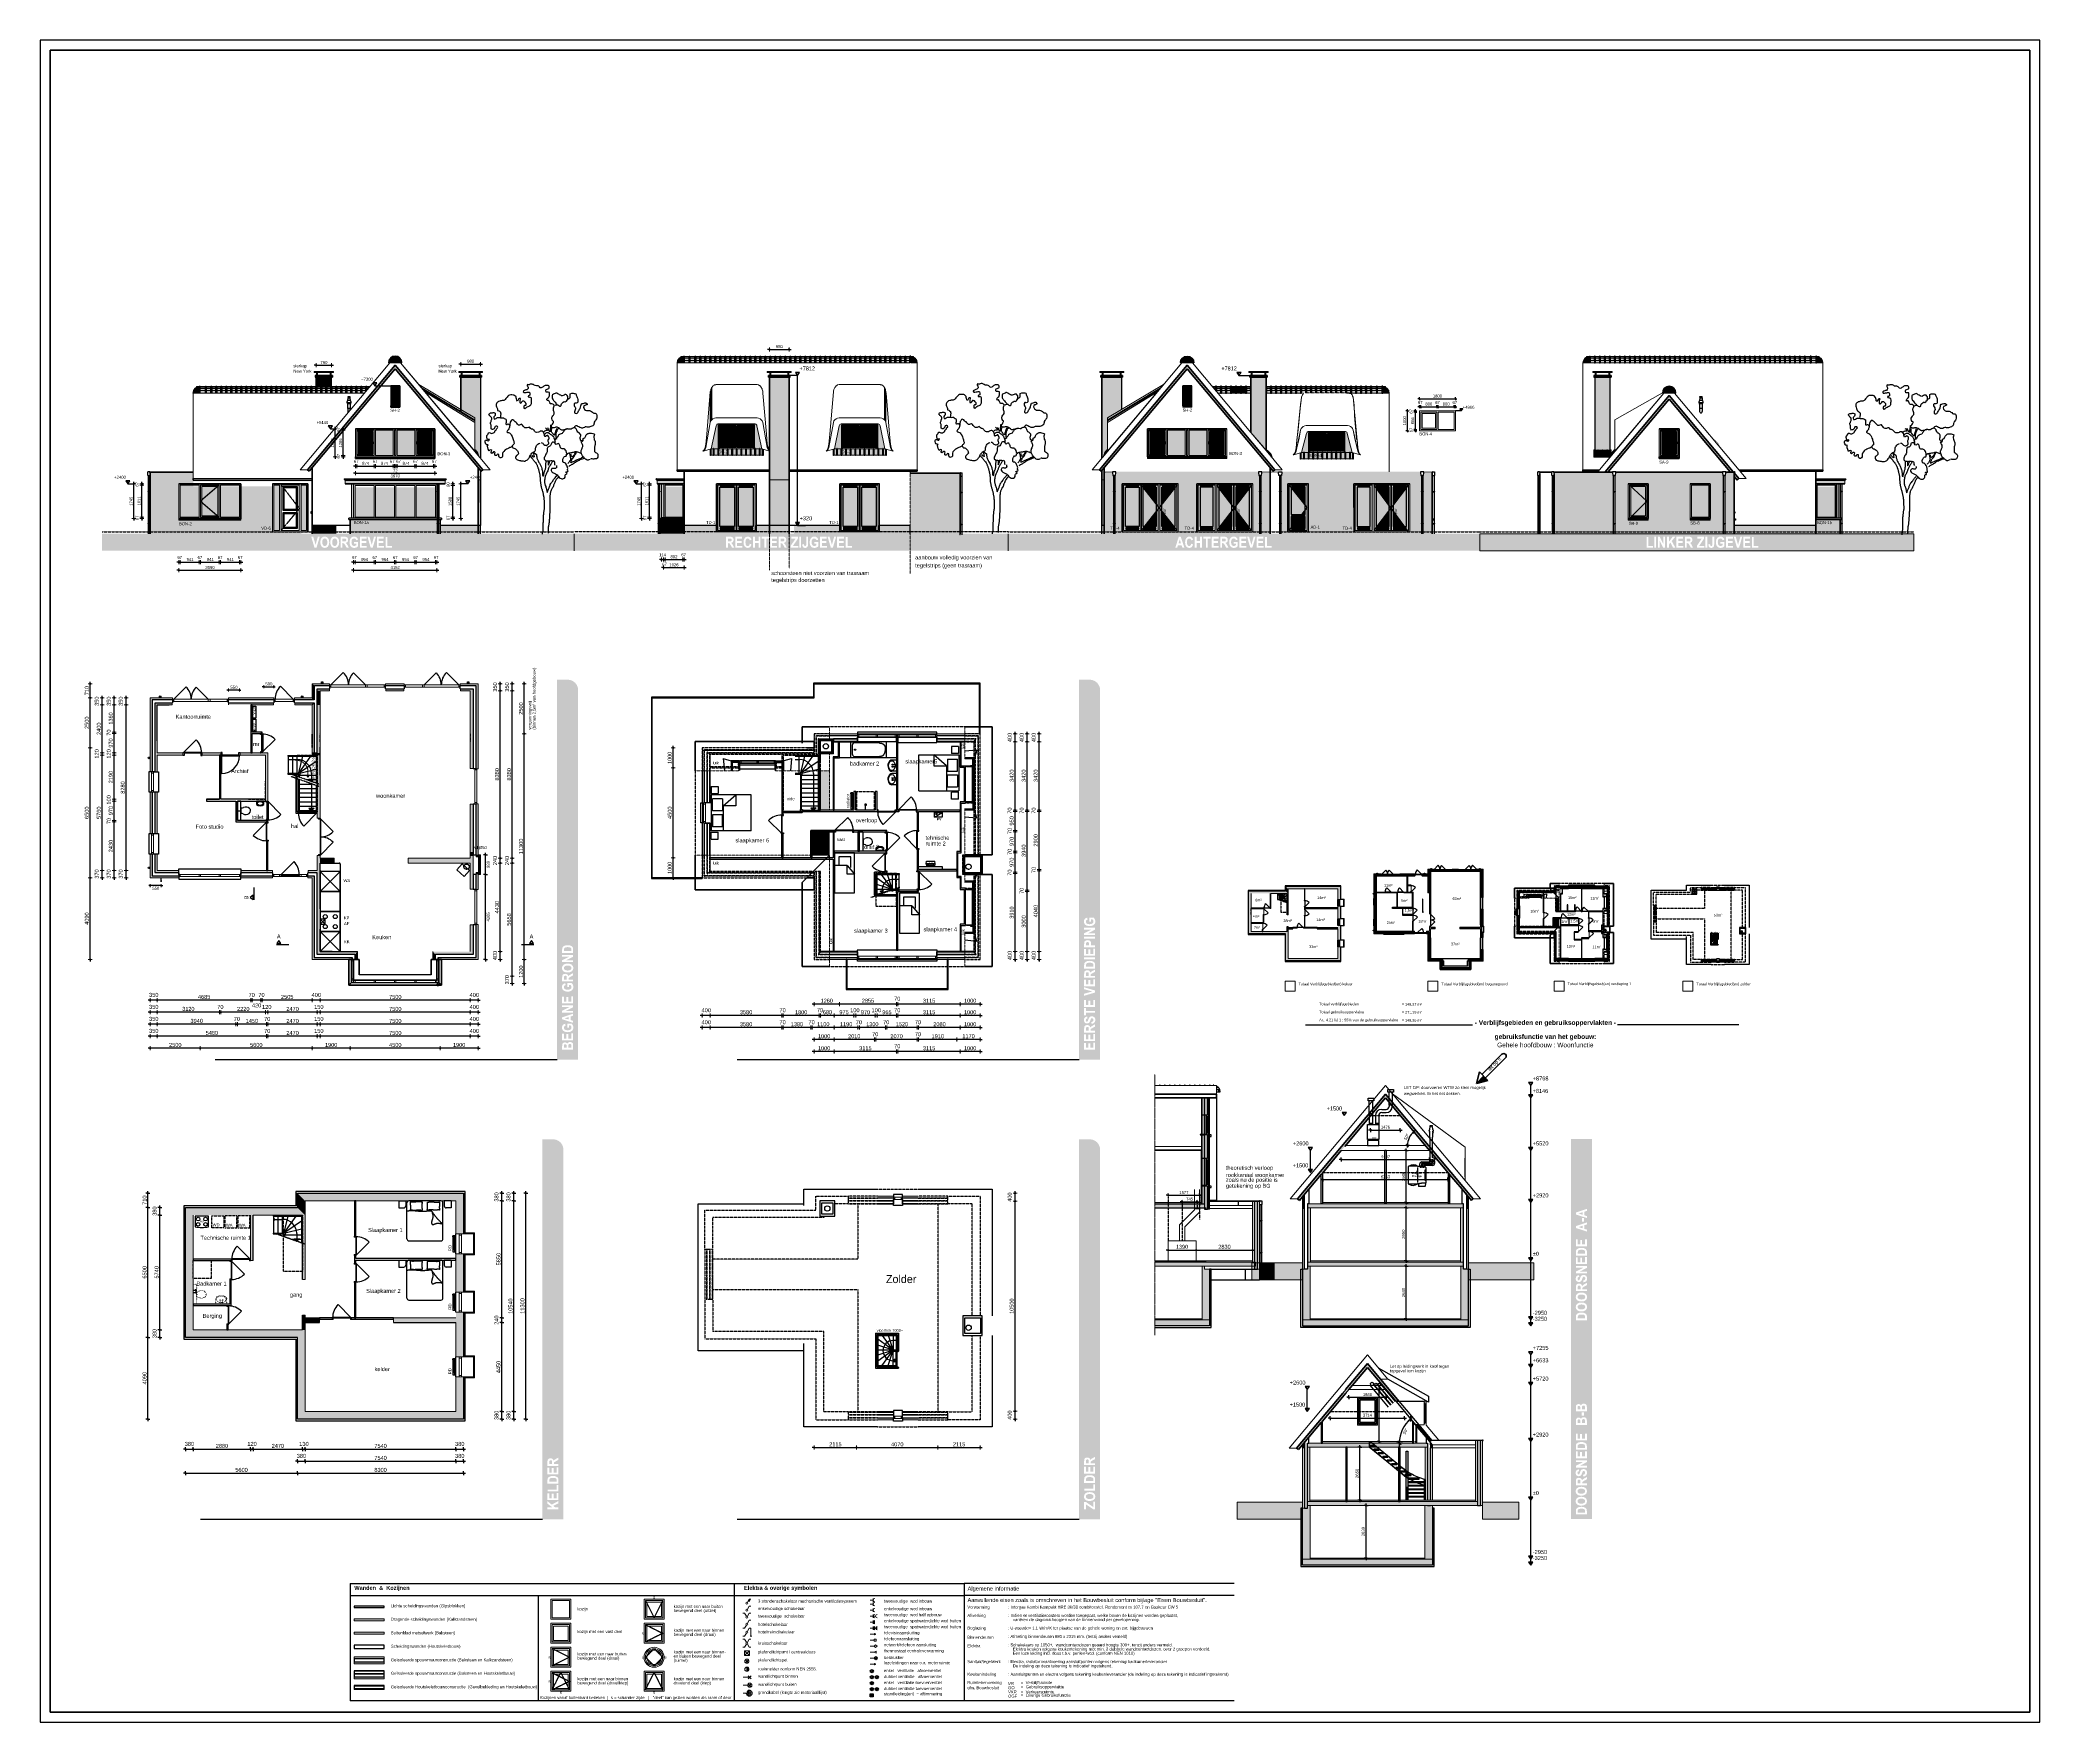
# Model space of a CAD drawing. Header units: millimetres. Extents: x -245 to 49755, y -245 to 41806.
import ezdxf

# ---------------------------------------------------------------- set-up
doc = ezdxf.new("R2010")
doc.units = ezdxf.units.MM
for name, pattern in [('PUNKT2_S9', [1, 0, -1]), ('STRICHPUNKT2_S5', [11, 8, -1, 1, -1]), ('VERDECKT2_S2', [2.7, 2, -0.7])]:
    doc.linetypes.add(name, pattern=pattern)
doc.layers.add('EL6311--', color=3, linetype='Continuous')
for name, color, linetype, lineweight in [('Label', 7, 'Continuous', 25), ('Slab', 7, 'Continuous', 50), ('Standard', 7, 'Continuous', 25)]:
    doc.layers.add(name, color=color, linetype=linetype, lineweight=lineweight)
doc.styles.add('ARIAL', font='arial.ttf')
doc.styles.add('STABICAD-018', font='ISOCP.SHX', dxfattribs={"height": 1.8})

msp = doc.modelspace()

# ---------------------------------------------------------------- hatches: boundary and pattern name
h = msp.add_hatch(color=9)
h.dxf.hatch_style = 1
h.paths.add_polyline_path([(10509, 21414), (10584, 21414), (10584, 21489), (10509, 21489)])
at = {"layer": 'Standard', "linetype": 'PUNKT2_S9', "lineweight": 25}
for color, points in [(250, [(8634, 33585), (6485, 31023), (6439, 31062), (8634, 33678)]), (251, [(8464, 33736), (8477, 33801), (8486, 33797), (8474, 33736)]), (250, [(8486, 33736), (8474, 33736), (8486, 33797), (8498, 33797)]), (251, [(8477, 33801), (8514, 33856), (8521, 33849), (8486, 33797)]), (250, [(8498, 33797), (8486, 33797), (8521, 33849), (8530, 33849)]), (250, [(8521, 33736), (8486, 33736), (8498, 33797), (8530, 33797)]), (250, [(8530, 33797), (8498, 33797), (8530, 33849), (8554, 33849)]), (251, [(8514, 33856), (8569, 33893), (8573, 33884), (8521, 33849)]), (250, [(8530, 33849), (8521, 33849), (8573, 33884), (8578, 33884)]), (250, [(8573, 33736), (8521, 33736), (8530, 33797), (8578, 33797)]), (250, [(8554, 33849), (8530, 33849), (8578, 33884), (8591, 33884)]), (250, [(8578, 33797), (8530, 33797), (8554, 33849), (8591, 33849)]), (250, [(8591, 33849), (8554, 33849), (8591, 33884), (8611, 33884)]), (251, [(8569, 33893), (8634, 33906), (8634, 33896), (8573, 33884)]), (250, [(8578, 33884), (8573, 33884), (8634, 33896)]), (250, [(8634, 33736), (8573, 33736), (8578, 33797), (8634, 33797)]), (250, [(8591, 33884), (8578, 33884), (8634, 33896)]), (250, [(8634, 33797), (8578, 33797), (8591, 33849), (8634, 33849)]), (250, [(8611, 33884), (8591, 33884), (8634, 33896)]), (250, [(8634, 33849), (8591, 33849), (8611, 33884), (8624, 33884), (8618, 33877), (8634, 33879)]), (250, [(8611, 33884), (8634, 33896), (8624, 33884)]), (251, [(8634, 33906), (8699, 33893), (8695, 33884), (8634, 33896)]), (250, [(8658, 33884), (8644, 33884), (8634, 33896)]), (250, [(8691, 33884), (8677, 33884), (8634, 33896)]), (250, [(8695, 33884), (8691, 33884), (8634, 33896)]), (250, [(8677, 33884), (8658, 33884), (8634, 33896)]), (250, [(8677, 33849), (8634, 33849), (8634, 33879), (8650, 33877), (8644, 33884), (8658, 33884)]), (250, [(8691, 33797), (8634, 33797), (8634, 33849), (8677, 33849)]), (250, [(8695, 33736), (8634, 33736), (8634, 33797), (8691, 33797)]), (250, [(10783, 31023), (8634, 33585), (8634, 33678), (10829, 31062)]), (250, [(8714, 33849), (8677, 33849), (8658, 33884), (8677, 33884)]), (250, [(8739, 33849), (8714, 33849), (8677, 33884), (8691, 33884)]), (250, [(8739, 33797), (8691, 33797), (8677, 33849), (8714, 33849)]), (0, [(8747, 33849), (8739, 33849), (8691, 33884), (8695, 33884)]), (0, [(8747, 33736), (8695, 33736), (8691, 33797), (8739, 33797)]), (251, [(8699, 33893), (8754, 33856), (8747, 33849), (8695, 33884)]), (0, [(8771, 33797), (8739, 33797), (8714, 33849), (8739, 33849)]), (0, [(8782, 33797), (8771, 33797), (8739, 33849), (8747, 33849)]), (0, [(8782, 33736), (8747, 33736), (8739, 33797), (8771, 33797)]), (251, [(8754, 33856), (8791, 33801), (8782, 33797), (8747, 33849)]), (0, [(8794, 33736), (8782, 33736), (8771, 33797), (8782, 33797)]), (251, [(8791, 33801), (8803, 33740), (8794, 33736), (8782, 33797)]), (251, [(16147, 33906), (16147, 33893), (16127, 33893), (16127, 33906)]), (250, [(16147, 33893), (16147, 33856), (16127, 33856), (16127, 33893)]), (250, [(16147, 33856), (16147, 33801), (16127, 33801), (16127, 33856)]), (250, [(16147, 33801), (16147, 33740), (16127, 33740), (16127, 33801)]), (251, [(16272, 33906), (16272, 33893), (16252, 33893), (16252, 33906)]), (250, [(16272, 33893), (16272, 33856), (16252, 33856), (16252, 33893)]), (250, [(16272, 33856), (16272, 33801), (16252, 33801), (16252, 33856)]), (250, [(16272, 33801), (16272, 33740), (16252, 33740), (16252, 33801)]), (251, [(16397, 33906), (16397, 33893), (16377, 33893), (16377, 33906)]), (250, [(16397, 33893), (16397, 33856), (16377, 33856), (16377, 33893)]), (250, [(16397, 33856), (16397, 33801), (16377, 33801), (16377, 33856)]), (250, [(16397, 33801), (16397, 33740), (16377, 33740), (16377, 33801)]), (251, [(16522, 33906), (16522, 33893), (16502, 33893), (16502, 33906)]), (250, [(16522, 33893), (16522, 33856), (16502, 33856), (16502, 33893)]), (250, [(16522, 33856), (16522, 33801), (16502, 33801), (16502, 33856)]), (250, [(16522, 33801), (16522, 33740), (16502, 33740), (16502, 33801)]), (251, [(16647, 33906), (16647, 33893), (16627, 33893), (16627, 33906)]), (250, [(16647, 33893), (16647, 33856), (16627, 33856), (16627, 33893)]), (250, [(16647, 33856), (16647, 33801), (16627, 33801), (16627, 33856)]), (250, [(16647, 33801), (16647, 33740), (16627, 33740), (16627, 33801)]), (251, [(16772, 33906), (16772, 33893), (16752, 33893), (16752, 33906)]), (250, [(16772, 33893), (16772, 33856), (16752, 33856), (16752, 33893)]), (250, [(16772, 33856), (16772, 33801), (16752, 33801), (16752, 33856)]), (250, [(16772, 33801), (16772, 33740), (16752, 33740), (16752, 33801)]), (251, [(16897, 33906), (16897, 33893), (16877, 33893), (16877, 33906)]), (250, [(16897, 33893), (16897, 33856), (16877, 33856), (16877, 33893)]), (250, [(16897, 33856), (16897, 33801), (16877, 33801), (16877, 33856)]), (250, [(16897, 33801), (16897, 33740), (16877, 33740), (16877, 33801)]), (251, [(17022, 33906), (17022, 33893), (17002, 33893), (17002, 33906)]), (250, [(17022, 33893), (17022, 33856), (17002, 33856), (17002, 33893)]), (250, [(17022, 33856), (17022, 33801), (17002, 33801), (17002, 33856)]), (250, [(17022, 33801), (17022, 33740), (17002, 33740), (17002, 33801)]), (251, [(17147, 33906), (17147, 33893), (17127, 33893), (17127, 33906)]), (250, [(17147, 33893), (17147, 33856), (17127, 33856), (17127, 33893)]), (250, [(17147, 33856), (17147, 33801), (17127, 33801), (17127, 33856)]), (250, [(17147, 33801), (17147, 33740), (17127, 33740), (17127, 33801)]), (251, [(17272, 33906), (17272, 33893), (17252, 33893), (17252, 33906)]), (250, [(17272, 33893), (17272, 33856), (17252, 33856), (17252, 33893)]), (250, [(17272, 33856), (17272, 33801), (17252, 33801), (17252, 33856)]), (250, [(17272, 33801), (17272, 33740), (17252, 33740), (17252, 33801)]), (251, [(17397, 33906), (17397, 33893), (17377, 33893), (17377, 33906)]), (250, [(17397, 33893), (17397, 33856), (17377, 33856), (17377, 33893)]), (250, [(17397, 33856), (17397, 33801), (17377, 33801), (17377, 33856)]), (250, [(17397, 33801), (17397, 33740), (17377, 33740), (17377, 33801)]), (251, [(17522, 33906), (17522, 33893), (17502, 33893), (17502, 33906)]), (250, [(17522, 33893), (17522, 33856), (17502, 33856), (17502, 33893)]), (250, [(17522, 33856), (17522, 33801), (17502, 33801), (17502, 33856)]), (250, [(17522, 33801), (17522, 33740), (17502, 33740), (17502, 33801)]), (251, [(17647, 33906), (17647, 33893), (17627, 33893), (17627, 33906)]), (250, [(17647, 33893), (17647, 33856), (17627, 33856), (17627, 33893)]), (250, [(17647, 33856), (17647, 33801), (17627, 33801), (17627, 33856)]), (250, [(17647, 33801), (17647, 33740), (17627, 33740), (17627, 33801)]), (251, [(17772, 33906), (17772, 33893), (17752, 33893), (17752, 33906)]), (250, [(17772, 33893), (17772, 33856), (17752, 33856), (17752, 33893)]), (250, [(17772, 33856), (17772, 33801), (17752, 33801), (17752, 33856)]), (250, [(17772, 33801), (17772, 33740), (17752, 33740), (17752, 33801)]), (251, [(17897, 33906), (17897, 33893), (17877, 33893), (17877, 33906)]), (250, [(17897, 33893), (17897, 33856), (17877, 33856), (17877, 33893)]), (250, [(17897, 33856), (17897, 33801), (17877, 33801), (17877, 33856)]), (250, [(17897, 33801), (17897, 33740), (17877, 33740), (17877, 33801)]), (251, [(18022, 33906), (18022, 33893), (18002, 33893), (18002, 33906)]), (250, [(18022, 33893), (18022, 33856), (18002, 33856), (18002, 33893)]), (250, [(18022, 33856), (18022, 33801), (18002, 33801), (18002, 33856)]), (250, [(18022, 33801), (18022, 33740), (18002, 33740), (18002, 33801)]), (251, [(18147, 33906), (18147, 33893), (18127, 33893), (18127, 33906)]), (250, [(18147, 33893), (18147, 33856), (18127, 33856), (18127, 33893)]), (250, [(18147, 33856), (18147, 33801), (18127, 33801), (18127, 33856)]), (250, [(18147, 33801), (18147, 33740), (18127, 33740), (18127, 33801)]), (251, [(18272, 33906), (18272, 33893), (18252, 33893), (18252, 33906)]), (250, [(18272, 33893), (18272, 33856), (18252, 33856), (18252, 33893)]), (250, [(18272, 33856), (18272, 33801), (18252, 33801), (18252, 33856)]), (250, [(18272, 33801), (18272, 33740), (18252, 33740), (18252, 33801)]), (251, [(18397, 33906), (18397, 33893), (18377, 33893), (18377, 33906)]), (250, [(18397, 33893), (18397, 33856), (18377, 33856), (18377, 33893)]), (250, [(18397, 33856), (18397, 33801), (18377, 33801), (18377, 33856)]), (250, [(18397, 33801), (18397, 33740), (18377, 33740), (18377, 33801)]), (251, [(18522, 33906), (18522, 33893), (18502, 33893), (18502, 33906)]), (250, [(18522, 33893), (18522, 33856), (18502, 33856), (18502, 33893)]), (250, [(18522, 33856), (18522, 33801), (18502, 33801), (18502, 33856)]), (250, [(18522, 33801), (18522, 33740), (18502, 33740), (18502, 33801)]), (251, [(18647, 33906), (18647, 33893), (18627, 33893), (18627, 33906)]), (250, [(18647, 33893), (18647, 33856), (18627, 33856), (18627, 33893)]), (250, [(18647, 33856), (18647, 33801), (18627, 33801), (18627, 33856)]), (250, [(18647, 33801), (18647, 33740), (18627, 33740), (18627, 33801)]), (251, [(18772, 33906), (18772, 33893), (18752, 33893), (18752, 33906)]), (250, [(18772, 33893), (18772, 33856), (18752, 33856), (18752, 33893)]), (250, [(18772, 33856), (18772, 33801), (18752, 33801), (18752, 33856)]), (250, [(18772, 33801), (18772, 33740), (18752, 33740), (18752, 33801)]), (251, [(18897, 33906), (18897, 33893), (18877, 33893), (18877, 33906)]), (250, [(18897, 33893), (18897, 33856), (18877, 33856), (18877, 33893)]), (250, [(18897, 33856), (18897, 33801), (18877, 33801), (18877, 33856)]), (250, [(18897, 33801), (18897, 33740), (18877, 33740), (18877, 33801)]), (251, [(19022, 33906), (19022, 33893), (19002, 33893), (19002, 33906)]), (250, [(19022, 33893), (19022, 33856), (19002, 33856), (19002, 33893)]), (250, [(19022, 33856), (19022, 33801), (19002, 33801), (19002, 33856)]), (250, [(19022, 33801), (19022, 33740), (19002, 33740), (19002, 33801)]), (251, [(19147, 33906), (19147, 33893), (19127, 33893), (19127, 33906)]), (250, [(19147, 33893), (19147, 33856), (19127, 33856), (19127, 33893)]), (250, [(19147, 33856), (19147, 33801), (19127, 33801), (19127, 33856)]), (250, [(19147, 33801), (19147, 33740), (19127, 33740), (19127, 33801)]), (251, [(19272, 33906), (19272, 33893), (19252, 33893), (19252, 33906)]), (250, [(19272, 33893), (19272, 33856), (19252, 33856), (19252, 33893)]), (250, [(19272, 33856), (19272, 33801), (19252, 33801), (19252, 33856)]), (250, [(19272, 33801), (19272, 33740), (19252, 33740), (19252, 33801)]), (251, [(19397, 33906), (19397, 33893), (19377, 33893), (19377, 33906)]), (250, [(19397, 33893), (19397, 33856), (19377, 33856), (19377, 33893)]), (250, [(19397, 33856), (19397, 33801), (19377, 33801), (19377, 33856)]), (250, [(19397, 33801), (19397, 33740), (19377, 33740), (19377, 33801)]), (251, [(19522, 33906), (19522, 33893), (19502, 33893), (19502, 33906)]), (250, [(19522, 33893), (19522, 33856), (19502, 33856), (19502, 33893)]), (250, [(19522, 33856), (19522, 33801), (19502, 33801), (19502, 33856)]), (250, [(19522, 33801), (19522, 33740), (19502, 33740), (19502, 33801)]), (251, [(19647, 33906), (19647, 33893), (19627, 33893), (19627, 33906)]), (250, [(19647, 33893), (19647, 33856), (19627, 33856), (19627, 33893)]), (250, [(19647, 33856), (19647, 33801), (19627, 33801), (19627, 33856)]), (250, [(19647, 33801), (19647, 33740), (19627, 33740), (19627, 33801)]), (251, [(19772, 33906), (19772, 33893), (19752, 33893), (19752, 33906)]), (250, [(19772, 33893), (19772, 33856), (19752, 33856), (19752, 33893)]), (250, [(19772, 33856), (19772, 33801), (19752, 33801), (19752, 33856)]), (250, [(19772, 33801), (19772, 33740), (19752, 33740), (19752, 33801)]), (251, [(19897, 33906), (19897, 33893), (19877, 33893), (19877, 33906)]), (250, [(19897, 33893), (19897, 33856), (19877, 33856), (19877, 33893)]), (250, [(19897, 33856), (19897, 33801), (19877, 33801), (19877, 33856)]), (250, [(19897, 33801), (19897, 33740), (19877, 33740), (19877, 33801)]), (251, [(20022, 33906), (20022, 33893), (20002, 33893), (20002, 33906)]), (250, [(20022, 33893), (20022, 33856), (20002, 33856), (20002, 33893)]), (250, [(20022, 33856), (20022, 33801), (20002, 33801), (20002, 33856)]), (250, [(20022, 33801), (20022, 33740), (20002, 33740), (20002, 33801)]), (251, [(20147, 33906), (20147, 33893), (20127, 33893), (20127, 33906)]), (250, [(20147, 33893), (20147, 33856), (20127, 33856), (20127, 33893)]), (250, [(20147, 33856), (20147, 33801), (20127, 33801), (20127, 33856)]), (250, [(20147, 33801), (20147, 33740), (20127, 33740), (20127, 33801)]), (251, [(20272, 33906), (20272, 33893), (20252, 33893), (20252, 33906)]), (250, [(20272, 33893), (20272, 33856), (20252, 33856), (20252, 33893)]), (250, [(20272, 33856), (20272, 33801), (20252, 33801), (20252, 33856)]), (250, [(20272, 33801), (20272, 33740), (20252, 33740), (20252, 33801)]), (251, [(20397, 33906), (20397, 33893), (20377, 33893), (20377, 33906)]), (250, [(20397, 33893), (20397, 33856), (20377, 33856), (20377, 33893)]), (250, [(20397, 33856), (20397, 33801), (20377, 33801), (20377, 33856)]), (250, [(20397, 33801), (20397, 33740), (20377, 33740), (20377, 33801)]), (251, [(20522, 33906), (20522, 33893), (20502, 33893), (20502, 33906)]), (250, [(20522, 33893), (20522, 33856), (20502, 33856), (20502, 33893)]), (250, [(20522, 33856), (20522, 33801), (20502, 33801), (20502, 33856)]), (250, [(20522, 33801), (20522, 33740), (20502, 33740), (20502, 33801)]), (251, [(20647, 33906), (20647, 33893), (20627, 33893), (20627, 33906)]), (250, [(20647, 33893), (20647, 33856), (20627, 33856), (20627, 33893)]), (250, [(20647, 33856), (20647, 33801), (20627, 33801), (20627, 33856)]), (250, [(20647, 33801), (20647, 33740), (20627, 33740), (20627, 33801)]), (251, [(20772, 33906), (20772, 33893), (20752, 33893), (20752, 33906)]), (250, [(20772, 33893), (20772, 33856), (20752, 33856), (20752, 33893)]), (250, [(20772, 33856), (20772, 33801), (20752, 33801), (20752, 33856)]), (250, [(20772, 33801), (20772, 33740), (20752, 33740), (20752, 33801)]), (251, [(20897, 33906), (20897, 33893), (20877, 33893), (20877, 33906)]), (250, [(20897, 33893), (20897, 33856), (20877, 33856), (20877, 33893)]), (250, [(20897, 33856), (20897, 33801), (20877, 33801), (20877, 33856)]), (250, [(20897, 33801), (20897, 33740), (20877, 33740), (20877, 33801)]), (251, [(21022, 33906), (21022, 33893), (21002, 33893), (21002, 33906)]), (250, [(21022, 33893), (21022, 33856), (21002, 33856), (21002, 33893)]), (250, [(21022, 33856), (21022, 33801), (21002, 33801), (21002, 33856)]), (250, [(21022, 33801), (21022, 33740), (21002, 33740), (21002, 33801)]), (251, [(21147, 33906), (21147, 33893), (21127, 33893), (21127, 33906)]), (250, [(21147, 33893), (21147, 33856), (21127, 33856), (21127, 33893)]), (250, [(21147, 33856), (21147, 33801), (21127, 33801), (21127, 33856)]), (250, [(21147, 33801), (21147, 33740), (21127, 33740), (21127, 33801)]), (251, [(21272, 33906), (21272, 33893), (21252, 33893), (21252, 33906)]), (250, [(21272, 33893), (21272, 33856), (21252, 33856), (21252, 33893)]), (250, [(21272, 33856), (21272, 33801), (21252, 33801), (21252, 33856)]), (250, [(21272, 33801), (21272, 33740), (21252, 33740), (21252, 33801)]), (251, [(21397, 33906), (21397, 33893), (21377, 33893), (21377, 33906)]), (250, [(21397, 33893), (21397, 33856), (21377, 33856), (21377, 33893)]), (250, [(21397, 33856), (21397, 33801), (21377, 33801), (21377, 33856)]), (250, [(21397, 33801), (21397, 33740), (21377, 33740), (21377, 33801)]), (250, [(28434, 33585), (26285, 31023), (26239, 31062), (28434, 33678)]), (250, [(28286, 33797), (28274, 33736), (28265, 33740), (28277, 33801)]), (0, [(28286, 33797), (28298, 33797), (28286, 33736), (28274, 33736)]), (250, [(28321, 33849), (28286, 33797), (28277, 33801), (28314, 33856)]), (0, [(28321, 33849), (28330, 33849), (28298, 33797), (28286, 33797)]), (0, [(28298, 33797), (28330, 33797), (28321, 33736), (28286, 33736)]), (0, [(28330, 33849), (28354, 33849), (28330, 33797), (28298, 33797)]), (250, [(28373, 33884), (28321, 33849), (28314, 33856), (28369, 33893)]), (0, [(28373, 33884), (28378, 33884), (28330, 33849), (28321, 33849)]), (0, [(28330, 33797), (28378, 33797), (28373, 33736), (28321, 33736)]), (0, [(28378, 33884), (28391, 33884), (28354, 33849), (28330, 33849)]), (0, [(28354, 33849), (28391, 33849), (28378, 33797), (28330, 33797)]), (0, [(28391, 33884), (28411, 33884), (28391, 33849), (28354, 33849)]), (250, [(28434, 33896), (28373, 33884), (28369, 33893), (28434, 33906)]), (250, [(28434, 33896), (28378, 33884), (28373, 33884)]), (0, [(28378, 33797), (28434, 33797), (28434, 33736), (28373, 33736)]), (250, [(28434, 33896), (28391, 33884), (28378, 33884)]), (0, [(28391, 33849), (28434, 33849), (28434, 33797), (28378, 33797)]), (250, [(28434, 33896), (28411, 33884), (28391, 33884)]), (0, [(28411, 33884), (28424, 33884), (28418, 33877), (28434, 33879), (28434, 33849), (28391, 33849)]), (250, [(28434, 33896), (28424, 33884), (28411, 33884)]), (250, [(28495, 33884), (28434, 33896), (28434, 33906), (28499, 33893)]), (250, [(28434, 33896), (28458, 33884), (28444, 33884)]), (250, [(28434, 33896), (28477, 33884), (28458, 33884)]), (250, [(28434, 33896), (28495, 33884), (28491, 33884)]), (250, [(28434, 33896), (28491, 33884), (28477, 33884)]), (0, [(28458, 33884), (28477, 33849), (28434, 33849), (28434, 33879), (28450, 33877), (28444, 33884)]), (0, [(28434, 33849), (28477, 33849), (28491, 33797), (28434, 33797)]), (0, [(28434, 33797), (28491, 33797), (28495, 33736), (28434, 33736)]), (250, [(30583, 31023), (28434, 33585), (28434, 33678), (30629, 31062)]), (250, [(28458, 33884), (28477, 33884), (28514, 33849), (28477, 33849)]), (250, [(28477, 33884), (28491, 33884), (28539, 33849), (28514, 33849)]), (0, [(28477, 33849), (28514, 33849), (28539, 33797), (28491, 33797)]), (250, [(28491, 33884), (28495, 33884), (28547, 33849), (28539, 33849)]), (0, [(28491, 33797), (28539, 33797), (28547, 33736), (28495, 33736)]), (250, [(28547, 33849), (28495, 33884), (28499, 33893), (28554, 33856)]), (250, [(28514, 33849), (28539, 33849), (28571, 33797), (28539, 33797)]), (250, [(28539, 33849), (28547, 33849), (28582, 33797), (28571, 33797)]), (0, [(28539, 33797), (28571, 33797), (28582, 33736), (28547, 33736)]), (250, [(28582, 33797), (28547, 33849), (28554, 33856), (28591, 33801)]), (250, [(28571, 33797), (28582, 33797), (28594, 33736), (28582, 33736)]), (250, [(28594, 33736), (28582, 33797), (28591, 33801), (28604, 33736)]), (8, [(38615, 33893), (38615, 33906), (38635, 33906), (38635, 33893)]), (8, [(38615, 33856), (38615, 33893), (38635, 33893), (38635, 33856)]), (8, [(38615, 33801), (38615, 33856), (38635, 33856), (38635, 33801)]), (8, [(38615, 33736), (38615, 33801), (38635, 33801), (38635, 33736)]), (8, [(38740, 33893), (38740, 33906), (38760, 33906), (38760, 33893)]), (8, [(38740, 33856), (38740, 33893), (38760, 33893), (38760, 33856)]), (8, [(38740, 33801), (38740, 33856), (38760, 33856), (38760, 33801)]), (8, [(38740, 33736), (38740, 33801), (38760, 33801), (38760, 33736)]), (8, [(38865, 33893), (38865, 33906), (38885, 33906), (38885, 33893)]), (8, [(38865, 33856), (38865, 33893), (38885, 33893), (38885, 33856)]), (8, [(38865, 33801), (38865, 33856), (38885, 33856), (38885, 33801)]), (8, [(38865, 33736), (38865, 33801), (38885, 33801), (38885, 33736)]), (8, [(38990, 33893), (38990, 33906), (39010, 33906), (39010, 33893)]), (8, [(38990, 33856), (38990, 33893), (39010, 33893), (39010, 33856)]), (8, [(38990, 33801), (38990, 33856), (39010, 33856), (39010, 33801)]), (8, [(38990, 33736), (38990, 33801), (39010, 33801), (39010, 33736)]), (8, [(39115, 33893), (39115, 33906), (39135, 33906), (39135, 33893)]), (8, [(39115, 33856), (39115, 33893), (39135, 33893), (39135, 33856)]), (8, [(39115, 33801), (39115, 33856), (39135, 33856), (39135, 33801)]), (8, [(39115, 33736), (39115, 33801), (39135, 33801), (39135, 33736)]), (8, [(39240, 33893), (39240, 33906), (39260, 33906), (39260, 33893)]), (8, [(39240, 33856), (39240, 33893), (39260, 33893), (39260, 33856)]), (8, [(39240, 33801), (39240, 33856), (39260, 33856), (39260, 33801)]), (8, [(39240, 33736), (39240, 33801), (39260, 33801), (39260, 33736)]), (8, [(39365, 33893), (39365, 33906), (39385, 33906), (39385, 33893)]), (8, [(39365, 33856), (39365, 33893), (39385, 33893), (39385, 33856)]), (8, [(39365, 33801), (39365, 33856), (39385, 33856), (39385, 33801)]), (8, [(39365, 33736), (39365, 33801), (39385, 33801), (39385, 33736)]), (8, [(39490, 33893), (39490, 33906), (39510, 33906), (39510, 33893)]), (8, [(39490, 33856), (39490, 33893), (39510, 33893), (39510, 33856)]), (8, [(39490, 33801), (39490, 33856), (39510, 33856), (39510, 33801)]), (8, [(39490, 33736), (39490, 33801), (39510, 33801), (39510, 33736)]), (8, [(39615, 33893), (39615, 33906), (39635, 33906), (39635, 33893)]), (8, [(39615, 33856), (39615, 33893), (39635, 33893), (39635, 33856)]), (8, [(39615, 33801), (39615, 33856), (39635, 33856), (39635, 33801)]), (8, [(39615, 33736), (39615, 33801), (39635, 33801), (39635, 33736)]), (8, [(39740, 33893), (39740, 33906), (39760, 33906), (39760, 33893)]), (8, [(39740, 33856), (39740, 33893), (39760, 33893), (39760, 33856)]), (8, [(39740, 33801), (39740, 33856), (39760, 33856), (39760, 33801)]), (8, [(39740, 33736), (39740, 33801), (39760, 33801), (39760, 33736)]), (8, [(39865, 33893), (39865, 33906), (39885, 33906), (39885, 33893)]), (8, [(39865, 33856), (39865, 33893), (39885, 33893), (39885, 33856)]), (8, [(39865, 33801), (39865, 33856), (39885, 33856), (39885, 33801)]), (8, [(39865, 33736), (39865, 33801), (39885, 33801), (39885, 33736)]), (8, [(39990, 33893), (39990, 33906), (40010, 33906), (40010, 33893)]), (8, [(39990, 33856), (39990, 33893), (40010, 33893), (40010, 33856)]), (8, [(39990, 33801), (39990, 33856), (40010, 33856), (40010, 33801)]), (8, [(39990, 33736), (39990, 33801), (40010, 33801), (40010, 33736)]), (8, [(40115, 33893), (40115, 33906), (40135, 33906), (40135, 33893)]), (8, [(40115, 33856), (40115, 33893), (40135, 33893), (40135, 33856)]), (8, [(40115, 33801), (40115, 33856), (40135, 33856), (40135, 33801)]), (8, [(40115, 33736), (40115, 33801), (40135, 33801), (40135, 33736)]), (8, [(40240, 33893), (40240, 33906), (40260, 33906), (40260, 33893)]), (8, [(40240, 33856), (40240, 33893), (40260, 33893), (40260, 33856)]), (8, [(40240, 33801), (40240, 33856), (40260, 33856), (40260, 33801)]), (8, [(40240, 33736), (40240, 33801), (40260, 33801), (40260, 33736)]), (8, [(40365, 33893), (40365, 33906), (40385, 33906), (40385, 33893)]), (8, [(40365, 33856), (40365, 33893), (40385, 33893), (40385, 33856)]), (8, [(40365, 33801), (40365, 33856), (40385, 33856), (40385, 33801)]), (8, [(40365, 33736), (40365, 33801), (40385, 33801), (40385, 33736)]), (8, [(40490, 33893), (40490, 33906), (40510, 33906), (40510, 33893)]), (8, [(40490, 33856), (40490, 33893), (40510, 33893), (40510, 33856)]), (8, [(40490, 33801), (40490, 33856), (40510, 33856), (40510, 33801)]), (8, [(40490, 33736), (40490, 33801), (40510, 33801), (40510, 33736)]), (8, [(40615, 33893), (40615, 33906), (40635, 33906), (40635, 33893)]), (8, [(40615, 33856), (40615, 33893), (40635, 33893), (40635, 33856)]), (8, [(40615, 33801), (40615, 33856), (40635, 33856), (40635, 33801)]), (8, [(40615, 33736), (40615, 33801), (40635, 33801), (40635, 33736)]), (8, [(40740, 33893), (40740, 33906), (40760, 33906), (40760, 33893)]), (8, [(40740, 33856), (40740, 33893), (40760, 33893), (40760, 33856)]), (8, [(40740, 33801), (40740, 33856), (40760, 33856), (40760, 33801)]), (8, [(40740, 33736), (40740, 33801), (40760, 33801), (40760, 33736)]), (8, [(40865, 33893), (40865, 33906), (40885, 33906), (40885, 33893)]), (8, [(40865, 33856), (40865, 33893), (40885, 33893), (40885, 33856)]), (8, [(40865, 33801), (40865, 33856), (40885, 33856), (40885, 33801)]), (8, [(40865, 33736), (40865, 33801), (40885, 33801), (40885, 33736)]), (8, [(40990, 33893), (40990, 33906), (41010, 33906), (41010, 33893)]), (8, [(40990, 33856), (40990, 33893), (41010, 33893), (41010, 33856)]), (8, [(40990, 33801), (40990, 33856), (41010, 33856), (41010, 33801)]), (8, [(40990, 33736), (40990, 33801), (41010, 33801), (41010, 33736)]), (8, [(41115, 33893), (41115, 33906), (41135, 33906), (41135, 33893)]), (8, [(41115, 33856), (41115, 33893), (41135, 33893), (41135, 33856)]), (8, [(41115, 33801), (41115, 33856), (41135, 33856), (41135, 33801)]), (8, [(41115, 33736), (41115, 33801), (41135, 33801), (41135, 33736)]), (8, [(41240, 33893), (41240, 33906), (41260, 33906), (41260, 33893)]), (8, [(41240, 33856), (41240, 33893), (41260, 33893), (41260, 33856)]), (8, [(41240, 33801), (41240, 33856), (41260, 33856), (41260, 33801)]), (8, [(41240, 33736), (41240, 33801), (41260, 33801), (41260, 33736)]), (8, [(41365, 33893), (41365, 33906), (41385, 33906), (41385, 33893)]), (8, [(41365, 33856), (41365, 33893), (41385, 33893), (41385, 33856)]), (8, [(41365, 33801), (41365, 33856), (41385, 33856), (41385, 33801)]), (8, [(41365, 33736), (41365, 33801), (41385, 33801), (41385, 33736)]), (8, [(41490, 33893), (41490, 33906), (41510, 33906), (41510, 33893)]), (8, [(41490, 33856), (41490, 33893), (41510, 33893), (41510, 33856)]), (8, [(41490, 33801), (41490, 33856), (41510, 33856), (41510, 33801)]), (8, [(41490, 33736), (41490, 33801), (41510, 33801), (41510, 33736)]), (8, [(41615, 33893), (41615, 33906), (41635, 33906), (41635, 33893)]), (8, [(41615, 33856), (41615, 33893), (41635, 33893), (41635, 33856)]), (8, [(41615, 33801), (41615, 33856), (41635, 33856), (41635, 33801)]), (8, [(41615, 33736), (41615, 33801), (41635, 33801), (41635, 33736)]), (8, [(41740, 33893), (41740, 33906), (41760, 33906), (41760, 33893)]), (8, [(41740, 33856), (41740, 33893), (41760, 33893), (41760, 33856)]), (8, [(41740, 33801), (41740, 33856), (41760, 33856), (41760, 33801)]), (8, [(41740, 33736), (41740, 33801), (41760, 33801), (41760, 33736)]), (8, [(41865, 33893), (41865, 33906), (41885, 33906), (41885, 33893)]), (8, [(41865, 33856), (41865, 33893), (41885, 33893), (41885, 33856)]), (8, [(41865, 33801), (41865, 33856), (41885, 33856), (41885, 33801)]), (8, [(41865, 33736), (41865, 33801), (41885, 33801), (41885, 33736)]), (8, [(41990, 33893), (41990, 33906), (42010, 33906), (42010, 33893)]), (8, [(41990, 33856), (41990, 33893), (42010, 33893), (42010, 33856)]), (8, [(41990, 33801), (41990, 33856), (42010, 33856), (42010, 33801)]), (8, [(41990, 33736), (41990, 33801), (42010, 33801), (42010, 33736)]), (8, [(42115, 33893), (42115, 33906), (42135, 33906), (42135, 33893)]), (8, [(42115, 33856), (42115, 33893), (42135, 33893), (42135, 33856)]), (8, [(42115, 33801), (42115, 33856), (42135, 33856), (42135, 33801)]), (8, [(42115, 33736), (42115, 33801), (42135, 33801), (42135, 33736)]), (8, [(42240, 33893), (42240, 33906), (42260, 33906), (42260, 33893)]), (8, [(42240, 33856), (42240, 33893), (42260, 33893), (42260, 33856)]), (8, [(42240, 33801), (42240, 33856), (42260, 33856), (42260, 33801)]), (8, [(42240, 33736), (42240, 33801), (42260, 33801), (42260, 33736)]), (8, [(42365, 33893), (42365, 33906), (42385, 33906), (42385, 33893)]), (8, [(42365, 33856), (42365, 33893), (42385, 33893), (42385, 33856)]), (8, [(42365, 33801), (42365, 33856), (42385, 33856), (42385, 33801)]), (8, [(42365, 33736), (42365, 33801), (42385, 33801), (42385, 33736)]), (8, [(42490, 33893), (42490, 33906), (42510, 33906), (42510, 33893)]), (8, [(42490, 33856), (42490, 33893), (42510, 33893), (42510, 33856)]), (8, [(42490, 33801), (42490, 33856), (42510, 33856), (42510, 33801)]), (8, [(42490, 33736), (42490, 33801), (42510, 33801), (42510, 33736)]), (8, [(42615, 33893), (42615, 33906), (42635, 33906), (42635, 33893)]), (8, [(42615, 33856), (42615, 33893), (42635, 33893), (42635, 33856)]), (8, [(42615, 33801), (42615, 33856), (42635, 33856), (42635, 33801)]), (8, [(42615, 33736), (42615, 33801), (42635, 33801), (42635, 33736)]), (8, [(42740, 33893), (42740, 33906), (42760, 33906), (42760, 33893)]), (8, [(42740, 33856), (42740, 33893), (42760, 33893), (42760, 33856)]), (8, [(42740, 33801), (42740, 33856), (42760, 33856), (42760, 33801)]), (8, [(42740, 33736), (42740, 33801), (42760, 33801), (42760, 33736)]), (8, [(42865, 33893), (42865, 33906), (42885, 33906), (42885, 33893)]), (8, [(42865, 33856), (42865, 33893), (42885, 33893), (42885, 33856)]), (8, [(42865, 33801), (42865, 33856), (42885, 33856), (42885, 33801)]), (8, [(42865, 33736), (42865, 33801), (42885, 33801), (42885, 33736)]), (8, [(42990, 33893), (42990, 33906), (43010, 33906), (43010, 33893)]), (8, [(42990, 33856), (42990, 33893), (43010, 33893), (43010, 33856)]), (8, [(42990, 33801), (42990, 33856), (43010, 33856), (43010, 33801)]), (8, [(42990, 33736), (42990, 33801), (43010, 33801), (43010, 33736)]), (8, [(43115, 33893), (43115, 33906), (43135, 33906), (43135, 33893)]), (8, [(43115, 33856), (43115, 33893), (43135, 33893), (43135, 33856)]), (8, [(43115, 33801), (43115, 33856), (43135, 33856), (43135, 33801)]), (8, [(43115, 33736), (43115, 33801), (43135, 33801), (43135, 33736)]), (8, [(43240, 33893), (43240, 33906), (43260, 33906), (43260, 33893)]), (8, [(43240, 33856), (43240, 33893), (43260, 33893), (43260, 33856)]), (8, [(43240, 33801), (43240, 33856), (43260, 33856), (43260, 33801)]), (8, [(43240, 33736), (43240, 33801), (43260, 33801), (43260, 33736)]), (8, [(43365, 33893), (43365, 33906), (43385, 33906), (43385, 33893)]), (8, [(43365, 33856), (43365, 33893), (43385, 33893), (43385, 33856)]), (8, [(43365, 33801), (43365, 33856), (43385, 33856), (43385, 33801)]), (8, [(43365, 33736), (43365, 33801), (43385, 33801), (43385, 33736)]), (8, [(43490, 33893), (43490, 33906), (43510, 33906), (43510, 33893)]), (8, [(43490, 33856), (43490, 33893), (43510, 33893), (43510, 33856)]), (8, [(43490, 33801), (43490, 33856), (43510, 33856), (43510, 33801)]), (8, [(43490, 33736), (43490, 33801), (43510, 33801), (43510, 33736)]), (8, [(43615, 33893), (43615, 33906), (43635, 33906), (43635, 33893)]), (8, [(43615, 33856), (43615, 33893), (43635, 33893), (43635, 33856)]), (8, [(43615, 33801), (43615, 33856), (43635, 33856), (43635, 33801)]), (8, [(43615, 33736), (43615, 33801), (43635, 33801), (43635, 33736)]), (8, [(43740, 33893), (43740, 33906), (43760, 33906), (43760, 33893)]), (8, [(43740, 33856), (43740, 33893), (43760, 33893), (43760, 33856)]), (8, [(43740, 33801), (43740, 33856), (43760, 33856), (43760, 33801)]), (8, [(43740, 33736), (43740, 33801), (43760, 33801), (43760, 33736)]), (8, [(43865, 33893), (43865, 33906), (43885, 33906), (43885, 33893)]), (8, [(43865, 33856), (43865, 33893), (43885, 33893), (43885, 33856)]), (8, [(43865, 33801), (43865, 33856), (43885, 33856), (43885, 33801)]), (8, [(43865, 33736), (43865, 33801), (43885, 33801), (43885, 33736)]), (8, [(4047, 33150), (4047, 33137), (4027, 33137), (4027, 33150)]), (8, [(4047, 33137), (4047, 33100), (4027, 33100), (4027, 33137)]), (8, [(4047, 33100), (4047, 33045), (4027, 33045), (4027, 33100)]), (8, [(4047, 33045), (4047, 32984), (4027, 32984), (4027, 33045)]), (8, [(4172, 33150), (4172, 33137), (4152, 33137), (4152, 33150)]), (8, [(4172, 33137), (4172, 33100), (4152, 33100), (4152, 33137)]), (8, [(4172, 33100), (4172, 33045), (4152, 33045), (4152, 33100)]), (8, [(4172, 33045), (4172, 32984), (4152, 32984), (4152, 33045)]), (8, [(4297, 33150), (4297, 33137), (4277, 33137), (4277, 33150)]), (8, [(4297, 33137), (4297, 33100), (4277, 33100), (4277, 33137)]), (8, [(4297, 33100), (4297, 33045), (4277, 33045), (4277, 33100)]), (8, [(4297, 33045), (4297, 32984), (4277, 32984), (4277, 33045)]), (8, [(4422, 33150), (4422, 33137), (4402, 33137), (4402, 33150)]), (8, [(4422, 33137), (4422, 33100), (4402, 33100), (4402, 33137)]), (8, [(4422, 33100), (4422, 33045), (4402, 33045), (4402, 33100)]), (8, [(4422, 33045), (4422, 32984), (4402, 32984), (4402, 33045)]), (8, [(4547, 33150), (4547, 33137), (4527, 33137), (4527, 33150)]), (8, [(4547, 33137), (4547, 33100), (4527, 33100), (4527, 33137)]), (8, [(4547, 33100), (4547, 33045), (4527, 33045), (4527, 33100)]), (8, [(4547, 33045), (4547, 32984), (4527, 32984), (4527, 33045)]), (8, [(4672, 33150), (4672, 33137), (4652, 33137), (4652, 33150)]), (8, [(4672, 33137), (4672, 33100), (4652, 33100), (4652, 33137)]), (8, [(4672, 33100), (4672, 33045), (4652, 33045), (4652, 33100)]), (8, [(4672, 33045), (4672, 32984), (4652, 32984), (4652, 33045)]), (8, [(4797, 33150), (4797, 33137), (4777, 33137), (4777, 33150)]), (8, [(4797, 33137), (4797, 33100), (4777, 33100), (4777, 33137)]), (8, [(4797, 33100), (4797, 33045), (4777, 33045), (4777, 33100)]), (8, [(4797, 33045), (4797, 32984), (4777, 32984), (4777, 33045)]), (8, [(4922, 33150), (4922, 33137), (4902, 33137), (4902, 33150)]), (8, [(4922, 33137), (4922, 33100), (4902, 33100), (4902, 33137)]), (8, [(4922, 33100), (4922, 33045), (4902, 33045), (4902, 33100)]), (8, [(4922, 33045), (4922, 32984), (4902, 32984), (4902, 33045)]), (8, [(5047, 33150), (5047, 33137), (5027, 33137), (5027, 33150)]), (8, [(5047, 33137), (5047, 33100), (5027, 33100), (5027, 33137)]), (8, [(5047, 33100), (5047, 33045), (5027, 33045), (5027, 33100)]), (8, [(5047, 33045), (5047, 32984), (5027, 32984), (5027, 33045)]), (8, [(5172, 33150), (5172, 33137), (5152, 33137), (5152, 33150)]), (8, [(5172, 33137), (5172, 33100), (5152, 33100), (5152, 33137)]), (8, [(5172, 33100), (5172, 33045), (5152, 33045), (5152, 33100)]), (8, [(5172, 33045), (5172, 32984), (5152, 32984), (5152, 33045)]), (8, [(5297, 33150), (5297, 33137), (5277, 33137), (5277, 33150)]), (8, [(5297, 33137), (5297, 33100), (5277, 33100), (5277, 33137)]), (8, [(5297, 33100), (5297, 33045), (5277, 33045), (5277, 33100)]), (8, [(5297, 33045), (5297, 32984), (5277, 32984), (5277, 33045)]), (8, [(5422, 33150), (5422, 33137), (5402, 33137), (5402, 33150)]), (8, [(5422, 33137), (5422, 33100), (5402, 33100), (5402, 33137)]), (8, [(5422, 33100), (5422, 33045), (5402, 33045), (5402, 33100)]), (8, [(5422, 33045), (5422, 32984), (5402, 32984), (5402, 33045)]), (8, [(5547, 33150), (5547, 33137), (5527, 33137), (5527, 33150)]), (8, [(5547, 33137), (5547, 33100), (5527, 33100), (5527, 33137)]), (8, [(5547, 33100), (5547, 33045), (5527, 33045), (5527, 33100)]), (8, [(5547, 33045), (5547, 32984), (5527, 32984), (5527, 33045)]), (8, [(5672, 33150), (5672, 33137), (5652, 33137), (5652, 33150)]), (8, [(5672, 33137), (5672, 33100), (5652, 33100), (5652, 33137)]), (8, [(5672, 33100), (5672, 33045), (5652, 33045), (5652, 33100)]), (8, [(5672, 33045), (5672, 32984), (5652, 32984), (5652, 33045)]), (8, [(5797, 33150), (5797, 33137), (5777, 33137), (5777, 33150)]), (8, [(5797, 33137), (5797, 33100), (5777, 33100), (5777, 33137)]), (8, [(5797, 33100), (5797, 33045), (5777, 33045), (5777, 33100)]), (8, [(5797, 33045), (5797, 32984), (5777, 32984), (5777, 33045)]), (8, [(5922, 33150), (5922, 33137), (5902, 33137), (5902, 33150)]), (8, [(5922, 33137), (5922, 33100), (5902, 33100), (5902, 33137)]), (8, [(5922, 33100), (5922, 33045), (5902, 33045), (5902, 33100)]), (8, [(5922, 33045), (5922, 32984), (5902, 32984), (5902, 33045)]), (8, [(6047, 33150), (6047, 33137), (6027, 33137), (6027, 33150)]), (8, [(6047, 33137), (6047, 33100), (6027, 33100), (6027, 33137)]), (8, [(6047, 33100), (6047, 33045), (6027, 33045), (6027, 33100)]), (8, [(6047, 33045), (6047, 32984), (6027, 32984), (6027, 33045)]), (8, [(6172, 33150), (6172, 33137), (6152, 33137), (6152, 33150)]), (8, [(6172, 33137), (6172, 33100), (6152, 33100), (6152, 33137)]), (8, [(6172, 33100), (6172, 33045), (6152, 33045), (6152, 33100)]), (8, [(6172, 33045), (6172, 32984), (6152, 32984), (6152, 33045)]), (8, [(6297, 33150), (6297, 33137), (6277, 33137), (6277, 33150)]), (8, [(6297, 33137), (6297, 33100), (6277, 33100), (6277, 33137)]), (8, [(6297, 33100), (6297, 33045), (6277, 33045), (6277, 33100)]), (8, [(6297, 33045), (6297, 32984), (6277, 32984), (6277, 33045)]), (8, [(6422, 33150), (6422, 33137), (6402, 33137), (6402, 33150)]), (8, [(6422, 33137), (6422, 33100), (6402, 33100), (6402, 33137)]), (8, [(6422, 33100), (6422, 33045), (6402, 33045), (6402, 33100)]), (8, [(6422, 33045), (6422, 32984), (6402, 32984), (6402, 33045)]), (8, [(6547, 33150), (6547, 33137), (6527, 33137), (6527, 33150)]), (8, [(6547, 33137), (6547, 33100), (6527, 33100), (6527, 33137)]), (8, [(6547, 33100), (6547, 33045), (6527, 33045), (6527, 33100)]), (8, [(6547, 33045), (6547, 32984), (6527, 32984), (6527, 33045)]), (8, [(6672, 33150), (6672, 33137), (6652, 33137), (6652, 33150)]), (8, [(6672, 33137), (6672, 33100), (6652, 33100), (6652, 33137)]), (8, [(6672, 33100), (6672, 33045), (6652, 33045), (6652, 33100)]), (8, [(6672, 33045), (6672, 32984), (6652, 32984), (6652, 33045)]), (8, [(6797, 33150), (6797, 33137), (6777, 33137), (6777, 33150)]), (8, [(6797, 33137), (6797, 33100), (6777, 33100), (6777, 33137)]), (8, [(6797, 33100), (6797, 33045), (6777, 33045), (6777, 33100)]), (8, [(6797, 33045), (6797, 32984), (6777, 32984), (6777, 33045)]), (8, [(6922, 33150), (6922, 33137), (6902, 33137), (6902, 33150)]), (8, [(6922, 33137), (6922, 33100), (6902, 33100), (6902, 33137)]), (8, [(6922, 33100), (6922, 33045), (6902, 33045), (6902, 33100)]), (8, [(6922, 33045), (6922, 32984), (6902, 32984), (6902, 33045)]), (8, [(7047, 33150), (7047, 33137), (7027, 33137), (7027, 33150)]), (8, [(7047, 33137), (7047, 33100), (7027, 33100), (7027, 33137)]), (8, [(7047, 33100), (7047, 33045), (7027, 33045), (7027, 33100)]), (8, [(7047, 33045), (7047, 32984), (7027, 32984), (7027, 33045)]), (8, [(7172, 33150), (7172, 33137), (7152, 33137), (7152, 33150)]), (8, [(7172, 33137), (7172, 33100), (7152, 33100), (7152, 33137)]), (8, [(7172, 33100), (7172, 33045), (7152, 33045), (7152, 33100)]), (8, [(7172, 33045), (7172, 32984), (7152, 32984), (7152, 33045)]), (8, [(7297, 33150), (7297, 33137), (7277, 33137), (7277, 33150)]), (8, [(7297, 33137), (7297, 33100), (7277, 33100), (7277, 33137)]), (8, [(7297, 33100), (7297, 33045), (7277, 33045), (7277, 33100)]), (8, [(7297, 33045), (7297, 32984), (7277, 32984), (7277, 33045)]), (8, [(7422, 33150), (7422, 33137), (7402, 33137), (7402, 33150)]), (8, [(7422, 33137), (7422, 33100), (7402, 33100), (7402, 33137)]), (8, [(7422, 33100), (7422, 33045), (7402, 33045), (7402, 33100)]), (8, [(7422, 33045), (7422, 32984), (7402, 32984), (7402, 33045)]), (8, [(7547, 33150), (7547, 33137), (7527, 33137), (7527, 33150)]), (8, [(7547, 33137), (7547, 33100), (7527, 33100), (7527, 33137)]), (8, [(7547, 33100), (7547, 33045), (7527, 33045), (7527, 33100)]), (8, [(7547, 33045), (7547, 32984), (7527, 32984), (7527, 33045)]), (8, [(7672, 33150), (7672, 33137), (7652, 33137), (7652, 33150)]), (8, [(7672, 33137), (7672, 33100), (7652, 33100), (7652, 33137)]), (8, [(7672, 33100), (7672, 33045), (7652, 33045), (7652, 33100)]), (8, [(7672, 33045), (7672, 32984), (7652, 32984), (7652, 33045)]), (8, [(7797, 33150), (7797, 33137), (7777, 33137), (7777, 33150)]), (8, [(7797, 33137), (7797, 33100), (7777, 33100), (7777, 33137)]), (8, [(7797, 33100), (7797, 33045), (7777, 33045), (7777, 33100)]), (8, [(7797, 33045), (7797, 32984), (7777, 32984), (7777, 33045)]), (8, [(7922, 33150), (7922, 33137), (7902, 33137), (7902, 33150)]), (8, [(7922, 33137), (7922, 33100), (7902, 33100), (7902, 33137)]), (8, [(7922, 33100), (7922, 33048), (7920, 33045), (7902, 33045), (7902, 33100)]), (8, [(7902, 33045), (7920, 33045), (7902, 33024)]), (250, [(8747, 33162), (8713, 33129), (8555, 33129), (8522, 33162)]), (250, [(8522, 33162), (8555, 33129), (8555, 32696), (8524, 32665), (8522, 32665)]), (250, [(8713, 32696), (8713, 33129), (8747, 33162), (8747, 32665), (8744, 32665)]), (250, [(28547, 33162), (28513, 33129), (28355, 33129), (28322, 33162)]), (250, [(28322, 33162), (28355, 33129), (28355, 32696), (28324, 32665), (28322, 32665)]), (250, [(28513, 32696), (28513, 33129), (28547, 33162), (28547, 32665), (28544, 32665)]), (251, [(29146, 33137), (29146, 33150), (29166, 33150), (29166, 33137)]), (250, [(29146, 33100), (29146, 33137), (29166, 33137), (29166, 33100)]), (250, [(29146, 33100), (29166, 33100), (29166, 33045), (29148, 33045), (29146, 33048)]), (250, [(29166, 33045), (29166, 33024), (29148, 33045)]), (251, [(29271, 33137), (29271, 33150), (29291, 33150), (29291, 33137)]), (250, [(29271, 33100), (29271, 33137), (29291, 33137), (29291, 33100)]), (250, [(29271, 33045), (29271, 33100), (29291, 33100), (29291, 33045)]), (250, [(29271, 32980), (29271, 33045), (29291, 33045), (29291, 32980)]), (251, [(29396, 33137), (29396, 33150), (29416, 33150), (29416, 33137)]), (250, [(29396, 33100), (29396, 33137), (29416, 33137), (29416, 33100)]), (250, [(29396, 33045), (29396, 33100), (29416, 33100), (29416, 33045)]), (250, [(29396, 32980), (29396, 33045), (29416, 33045), (29416, 32980)]), (251, [(29521, 33137), (29521, 33150), (29541, 33150), (29541, 33137)]), (250, [(29521, 33100), (29521, 33137), (29541, 33137), (29541, 33100)]), (250, [(29521, 33045), (29521, 33100), (29541, 33100), (29541, 33045)]), (250, [(29521, 32980), (29521, 33045), (29541, 33045), (29541, 32980)]), (251, [(29646, 33137), (29646, 33150), (29666, 33150), (29666, 33137)]), (250, [(29646, 33100), (29646, 33137), (29666, 33137), (29666, 33100)]), (250, [(29646, 33045), (29646, 33100), (29666, 33100), (29666, 33045)]), (250, [(29646, 32980), (29646, 33045), (29666, 33045), (29666, 32980)]), (251, [(29771, 33137), (29771, 33150), (29791, 33150), (29791, 33137)]), (250, [(29771, 33100), (29771, 33137), (29791, 33137), (29791, 33100)]), (250, [(29771, 33045), (29771, 33100), (29791, 33100), (29791, 33045)]), (250, [(29771, 32980), (29771, 33045), (29791, 33045), (29791, 32980)]), (251, [(29896, 33137), (29896, 33150), (29916, 33150), (29916, 33137)]), (250, [(29896, 33100), (29896, 33137), (29916, 33137), (29916, 33100)]), (250, [(29896, 33045), (29896, 33100), (29916, 33100), (29916, 33045)]), (250, [(29896, 32980), (29896, 33045), (29916, 33045), (29916, 32980)]), (251, [(30521, 33137), (30521, 33150), (30541, 33150), (30541, 33137)]), (250, [(30521, 33100), (30521, 33137), (30541, 33137), (30541, 33100)]), (250, [(30521, 33045), (30521, 33100), (30541, 33100), (30541, 33045)]), (250, [(30521, 32980), (30521, 33045), (30541, 33045), (30541, 32980)]), (251, [(30646, 33137), (30646, 33150), (30666, 33150), (30666, 33137)]), (250, [(30646, 33100), (30646, 33137), (30666, 33137), (30666, 33100)]), (250, [(30646, 33045), (30646, 33100), (30666, 33100), (30666, 33045)]), (250, [(30646, 32980), (30646, 33045), (30666, 33045), (30666, 32980)]), (251, [(30771, 33137), (30771, 33150), (30791, 33150), (30791, 33137)]), (250, [(30771, 33100), (30771, 33137), (30791, 33137), (30791, 33100)]), (250, [(30771, 33045), (30771, 33100), (30791, 33100), (30791, 33045)]), (250, [(30771, 32980), (30771, 33045), (30791, 33045), (30791, 32980)]), (251, [(30896, 33137), (30896, 33150), (30916, 33150), (30916, 33137)]), (250, [(30896, 33100), (30896, 33137), (30916, 33137), (30916, 33100)]), (250, [(30896, 33045), (30896, 33100), (30916, 33100), (30916, 33045)]), (250, [(30896, 32980), (30896, 33045), (30916, 33045), (30916, 32980)]), (251, [(31021, 33137), (31021, 33150), (31041, 33150), (31041, 33137)]), (250, [(31021, 33100), (31021, 33137), (31041, 33137), (31041, 33100)]), (250, [(31021, 33045), (31021, 33100), (31041, 33100), (31041, 33045)]), (250, [(31021, 32980), (31021, 33045), (31041, 33045), (31041, 32980)]), (251, [(31146, 33137), (31146, 33150), (31166, 33150), (31166, 33137)]), (250, [(31146, 33100), (31146, 33137), (31166, 33137), (31166, 33100)]), (250, [(31146, 33045), (31146, 33100), (31166, 33100), (31166, 33045)]), (250, [(31146, 32980), (31146, 33045), (31166, 33045), (31166, 32980)]), (251, [(31271, 33137), (31271, 33150), (31291, 33150), (31291, 33137)]), (250, [(31271, 33100), (31271, 33137), (31291, 33137), (31291, 33100)]), (250, [(31271, 33045), (31271, 33100), (31291, 33100), (31291, 33045)]), (250, [(31271, 32980), (31271, 33045), (31291, 33045), (31291, 32980)]), (251, [(31396, 33137), (31396, 33150), (31416, 33150), (31416, 33137)]), (250, [(31396, 33100), (31396, 33137), (31416, 33137), (31416, 33100)]), (250, [(31396, 33045), (31396, 33100), (31416, 33100), (31416, 33045)]), (250, [(31396, 33045), (31416, 33045), (31416, 32982), (31396, 32982)]), (251, [(31521, 33137), (31521, 33150), (31541, 33150), (31541, 33137)]), (250, [(31521, 33100), (31521, 33137), (31541, 33137), (31541, 33100)]), (250, [(31521, 33045), (31521, 33100), (31541, 33100), (31541, 33045)]), (250, [(31521, 33045), (31541, 33045), (31541, 32982), (31521, 32982)]), (251, [(31646, 33137), (31646, 33150), (31666, 33150), (31666, 33137)]), (250, [(31646, 33100), (31646, 33137), (31666, 33137), (31666, 33100)]), (250, [(31646, 33045), (31646, 33100), (31666, 33100), (31666, 33045)]), (250, [(31646, 33045), (31666, 33045), (31666, 32982), (31646, 32982)]), (251, [(31771, 33137), (31771, 33150), (31791, 33150), (31791, 33137)]), (250, [(31771, 33100), (31771, 33137), (31791, 33137), (31791, 33100)]), (250, [(31771, 33045), (31771, 33100), (31791, 33100), (31791, 33045)]), (250, [(31771, 33045), (31791, 33045), (31791, 32982), (31771, 32982)]), (251, [(31896, 33137), (31896, 33150), (31916, 33150), (31916, 33137)]), (250, [(31896, 33100), (31896, 33137), (31916, 33137), (31916, 33100)]), (250, [(31896, 33045), (31896, 33100), (31916, 33100), (31916, 33045)]), (250, [(31896, 33045), (31916, 33045), (31916, 32982), (31896, 32982)]), (251, [(32021, 33137), (32021, 33150), (32041, 33150), (32041, 33137)]), (250, [(32021, 33100), (32021, 33137), (32041, 33137), (32041, 33100)]), (250, [(32021, 33045), (32021, 33100), (32041, 33100), (32041, 33045)]), (250, [(32021, 33045), (32041, 33045), (32041, 32982), (32021, 32982)]), (251, [(32146, 33137), (32146, 33150), (32166, 33150), (32166, 33137)]), (250, [(32146, 33100), (32146, 33137), (32166, 33137), (32166, 33100)]), (250, [(32146, 33045), (32146, 33100), (32166, 33100), (32166, 33045)]), (250, [(32146, 33045), (32166, 33045), (32166, 32982), (32146, 32982)]), (251, [(32271, 33137), (32271, 33150), (32291, 33150), (32291, 33137)]), (250, [(32271, 33100), (32271, 33137), (32291, 33137), (32291, 33100)]), (250, [(32271, 33045), (32271, 33100), (32291, 33100), (32291, 33045)]), (250, [(32271, 33045), (32291, 33045), (32291, 32982), (32271, 32982)]), (251, [(32396, 33137), (32396, 33150), (32416, 33150), (32416, 33137)]), (250, [(32396, 33100), (32396, 33137), (32416, 33137), (32416, 33100)]), (250, [(32396, 33045), (32396, 33100), (32416, 33100), (32416, 33045)]), (250, [(32396, 32980), (32396, 33045), (32416, 33045), (32416, 32980)]), (251, [(32521, 33137), (32521, 33150), (32541, 33150), (32541, 33137)]), (250, [(32521, 33100), (32521, 33137), (32541, 33137), (32541, 33100)]), (250, [(32521, 33045), (32521, 33100), (32541, 33100), (32541, 33045)]), (250, [(32521, 32980), (32521, 33045), (32541, 33045), (32541, 32980)]), (251, [(32646, 33137), (32646, 33150), (32666, 33150), (32666, 33137)]), (250, [(32646, 33100), (32646, 33137), (32666, 33137), (32666, 33100)]), (250, [(32646, 33045), (32646, 33100), (32666, 33100), (32666, 33045)]), (250, [(32646, 32980), (32646, 33045), (32666, 33045), (32666, 32980)]), (251, [(32771, 33137), (32771, 33150), (32791, 33150), (32791, 33137)]), (250, [(32771, 33100), (32771, 33137), (32791, 33137), (32791, 33100)]), (250, [(32771, 33045), (32771, 33100), (32791, 33100), (32791, 33045)]), (250, [(32771, 32980), (32771, 33045), (32791, 33045), (32791, 32980)]), (251, [(32896, 33137), (32896, 33150), (32916, 33150), (32916, 33137)]), (250, [(32896, 33100), (32896, 33137), (32916, 33137), (32916, 33100)]), (250, [(32896, 33045), (32896, 33100), (32916, 33100), (32916, 33045)]), (250, [(32896, 32980), (32896, 33045), (32916, 33045), (32916, 32980)]), (251, [(33021, 33137), (33021, 33150), (33041, 33150), (33041, 33137)]), (250, [(33021, 33100), (33021, 33137), (33041, 33137), (33041, 33100)]), (250, [(33021, 33045), (33021, 33100), (33041, 33100), (33041, 33045)]), (250, [(33021, 32980), (33021, 33045), (33041, 33045), (33041, 32980)]), (251, [(40314, 32980), (40326, 33045), (40336, 33041), (40324, 32980)]), (0, [(40336, 32980), (40324, 32980), (40336, 33041), (40347, 33041)]), (251, [(40326, 33045), (40363, 33100), (40370, 33093), (40336, 33041)]), (0, [(40347, 33041), (40336, 33041), (40370, 33093), (40379, 33093)]), (0, [(40370, 32980), (40336, 32980), (40347, 33041), (40379, 33041)]), (0, [(40379, 33041), (40347, 33041), (40379, 33093), (40404, 33093)]), (251, [(40363, 33100), (40418, 33137), (40422, 33128), (40370, 33093)]), (0, [(40379, 33093), (40370, 33093), (40422, 33128), (40427, 33128)]), (0, [(40422, 32980), (40370, 32980), (40379, 33041), (40427, 33041)]), (250, [(40404, 33093), (40379, 33093), (40427, 33128), (40440, 33128)]), (250, [(40427, 33041), (40379, 33041), (40404, 33093), (40440, 33093)]), (250, [(40440, 33093), (40404, 33093), (40440, 33128), (40460, 33128)]), (251, [(40418, 33137), (40484, 33150), (40484, 33140), (40422, 33128)]), (250, [(40427, 33128), (40422, 33128), (40484, 33140)]), (250, [(40484, 32980), (40422, 32980), (40427, 33041), (40484, 33041)]), (250, [(40440, 33128), (40427, 33128), (40484, 33140)]), (250, [(40484, 33041), (40427, 33041), (40440, 33093), (40484, 33093)]), (250, [(40460, 33128), (40440, 33128), (40484, 33140)]), (250, [(40484, 33093), (40440, 33093), (40460, 33128), (40473, 33128), (40468, 33121), (40484, 33123)]), (250, [(40460, 33128), (40484, 33140), (40473, 33128)]), (251, [(40484, 33150), (40549, 33137), (40545, 33128), (40484, 33140)]), (250, [(40507, 33128), (40494, 33128), (40484, 33140)]), (250, [(40540, 33128), (40527, 33128), (40484, 33140)]), (250, [(40545, 33128), (40540, 33128), (40484, 33140)]), (250, [(40527, 33128), (40507, 33128), (40484, 33140)]), (250, [(40527, 33093), (40484, 33093), (40484, 33123), (40499, 33121), (40494, 33128), (40507, 33128)]), (250, [(40540, 33041), (40484, 33041), (40484, 33093), (40527, 33093)]), (250, [(40545, 32980), (40484, 32980), (40484, 33041), (40540, 33041)]), (250, [(40564, 33093), (40527, 33093), (40507, 33128), (40527, 33128)]), (250, [(40588, 33093), (40564, 33093), (40527, 33128), (40540, 33128)]), (250, [(40588, 33041), (40540, 33041), (40527, 33093), (40564, 33093)]), (250, [(40597, 33093), (40588, 33093), (40540, 33128), (40545, 33128)]), (250, [(40597, 32980), (40545, 32980), (40540, 33041), (40588, 33041)]), (251, [(40549, 33137), (40604, 33100), (40597, 33093), (40545, 33128)]), (250, [(40620, 33041), (40588, 33041), (40564, 33093), (40588, 33093)]), (250, [(40631, 33041), (40620, 33041), (40588, 33093), (40597, 33093)]), (250, [(40631, 32980), (40597, 32980), (40588, 33041), (40620, 33041)]), (251, [(40604, 33100), (40641, 33045), (40631, 33041), (40597, 33093)]), (250, [(40644, 32980), (40631, 32980), (40620, 33041), (40631, 33041)]), (251, [(40641, 33045), (40653, 32984), (40644, 32980), (40631, 33041)]), (251, [(8522, 32660), (8522, 32662), (8522, 32665), (8524, 32665), (8744, 32665), (8747, 32665), (8747, 32662), (8747, 32660)]), (251, [(8522, 32625), (8522, 32660), (8747, 32660), (8747, 32625)]), (250, [(8555, 32696), (8713, 32696), (8744, 32665), (8524, 32665)]), (49, [(28322, 32660), (28322, 32662), (28322, 32665), (28324, 32665), (28544, 32665), (28547, 32665), (28547, 32662), (28547, 32660)]), (250, [(28322, 32625), (28322, 32660), (28547, 32660), (28547, 32625)]), (250, [(28355, 32696), (28513, 32696), (28544, 32665), (28324, 32665)]), (250, [(40484, 32829), (38959, 31012), (38881, 31012), (40484, 32922)]), (250, [(7642, 32082), (7675, 32082), (7675, 31385), (7642, 31385)]), (250, [(9593, 32082), (9593, 32049), (7675, 32049), (7675, 32082)]), (250, [(7675, 32049), (7709, 32049), (7709, 31416), (7675, 31416)]), (250, [(8079, 32049), (8079, 32015), (7709, 32015), (7709, 32049)]), (254, [(8079, 32015), (8079, 31449), (7709, 31449), (7709, 32015)]), (250, [(8112, 31416), (8079, 31416), (8079, 32049), (8112, 32049)]), (250, [(8112, 32049), (8146, 32049), (8146, 31416), (8112, 31416)]), (250, [(8583, 32049), (8616, 32049), (8616, 31416), (8583, 31416)]), (250, [(8616, 32049), (8652, 32049), (8652, 31416), (8616, 31416)]), (250, [(8686, 31416), (8652, 31416), (8652, 32049), (8686, 32049)]), (250, [(9156, 31416), (9123, 31416), (9123, 32049), (9156, 32049)]), (250, [(9156, 32049), (9190, 32049), (9190, 31416), (9156, 31416)]), (250, [(9560, 32049), (9560, 32015), (9190, 32015), (9190, 32049)]), (254, [(9560, 32015), (9560, 31449), (9190, 31449), (9190, 32015)]), (250, [(9593, 31416), (9560, 31416), (9560, 32049), (9593, 32049)]), (250, [(9593, 32082), (9627, 32082), (9627, 31385), (9593, 31385)]), (250, [(16718, 32187), (16718, 31593), (16709, 31593), (16709, 31588), (16604, 31588), (16604, 31593), (16594, 31593), (16594, 31588), (16535, 31588), (16658, 32164), (16664, 32179), (16673, 32192), (16686, 32203), (16702, 32209), (16718, 32211), (17618, 32211), (17634, 32209), (17650, 32203), (17663, 32192), (17672, 32179), (17678, 32164), (17801, 31588), (17754, 31588), (17754, 31593), (17744, 31593), (17744, 31588), (17639, 31588), (17639, 31593), (17629, 31593), (17629, 31588), (17618, 31588), (17618, 32187)]), (250, [(16719, 31593), (16718, 31593), (16718, 32187), (16752, 32187), (16752, 31588), (16719, 31588)]), (250, [(16752, 32154), (16752, 32187), (17585, 32187), (17585, 32154)]), (250, [(16785, 31621), (16752, 31621), (16752, 32154), (16785, 32154)]), (250, [(16785, 32120), (16785, 32154), (17118, 32154), (17118, 32120)]), (254, [(16785, 32120), (17118, 32120), (17118, 31654), (16785, 31654)]), (250, [(17118, 32154), (17151, 32154), (17151, 31621), (17118, 31621)]), (250, [(17151, 32154), (17185, 32154), (17185, 31621), (17151, 31621)]), (250, [(17585, 32187), (17618, 32187), (17618, 31588), (17585, 31588)]), (250, [(27442, 32082), (27475, 32082), (27475, 31385), (27442, 31385)]), (250, [(29393, 32082), (29393, 32049), (27475, 32049), (27475, 32082)]), (250, [(27475, 32049), (27509, 32049), (27509, 31416), (27475, 31416)]), (250, [(27879, 32049), (27879, 32015), (27509, 32015), (27509, 32049)]), (254, [(27879, 31756), (27879, 31708), (27521, 31449), (27509, 31449), (27509, 32015), (27521, 32015)]), (254, [(27879, 31756), (27521, 32015), (27879, 32015)]), (250, [(27912, 31416), (27879, 31416), (27879, 32049), (27912, 32049)]), (250, [(27912, 32049), (27946, 32049), (27946, 31416), (27912, 31416)]), (250, [(28383, 32049), (28416, 32049), (28416, 31416), (28383, 31416)]), (250, [(28452, 31416), (28416, 31416), (28416, 32049), (28452, 32049)]), (250, [(28486, 31416), (28452, 31416), (28452, 32049), (28486, 32049)]), (250, [(28956, 31416), (28923, 31416), (28923, 32049), (28956, 32049)]), (250, [(28956, 32049), (28990, 32049), (28990, 31416), (28956, 31416)]), (250, [(29360, 32049), (29360, 32015), (28990, 32015), (28990, 32049)]), (254, [(29347, 32015), (29360, 32015), (29360, 31449), (29312, 31449), (28990, 31705), (28990, 31756)]), (254, [(29347, 32015), (28990, 31756), (28990, 32015)]), (250, [(29393, 31416), (29360, 31416), (29360, 32049), (29393, 32049)]), (250, [(29393, 32082), (29427, 32082), (29427, 31385), (29393, 31385)]), (250, [(40234, 32082), (40267, 32082), (40267, 31385), (40234, 31385)]), (250, [(40700, 32082), (40700, 32049), (40267, 32049), (40267, 32082)]), (250, [(40267, 32049), (40301, 32049), (40301, 31416), (40267, 31416)]), (250, [(40667, 32049), (40667, 32015), (40301, 32015), (40301, 32049)]), (254, [(40301, 31449), (40301, 32015), (40667, 32015), (40667, 31449)]), (250, [(40700, 31416), (40667, 31416), (40667, 32049), (40700, 32049)]), (250, [(40700, 32082), (40734, 32082), (40734, 31385), (40700, 31385)]), (251, [(10696, 31465), (10676, 31505), (10646, 31539), (10625, 31557), (10625, 31563), (10650, 31542), (10681, 31507), (10701, 31465), (10714, 31418), (10708, 31425)]), (251, [(16514, 31573), (16514, 31580), (16524, 31583), (16524, 31573)]), (250, [(16514, 31542), (16514, 31573), (16524, 31573), (16524, 31542)]), (250, [(16514, 31507), (16514, 31542), (16524, 31542), (16524, 31507)]), (250, [(16514, 31465), (16514, 31507), (16524, 31507), (16524, 31465)]), (251, [(16594, 31573), (16594, 31593), (16604, 31593), (16604, 31573)]), (250, [(16594, 31542), (16594, 31573), (16604, 31573), (16604, 31542)]), (250, [(16594, 31507), (16594, 31542), (16604, 31542), (16604, 31507)]), (250, [(16594, 31465), (16594, 31507), (16604, 31507), (16604, 31465)]), (251, [(16709, 31573), (16709, 31593), (16718, 31593), (16719, 31593), (16719, 31573)]), (250, [(16709, 31542), (16709, 31573), (16719, 31573), (16719, 31542)]), (250, [(16709, 31507), (16709, 31542), (16719, 31542), (16719, 31507)]), (250, [(16709, 31465), (16709, 31507), (16719, 31507), (16719, 31465)]), (250, [(17585, 31621), (17585, 31588), (17524, 31588), (17524, 31593), (17514, 31593), (17514, 31588), (17409, 31588), (17409, 31593), (17399, 31593), (17399, 31588), (17294, 31588), (17294, 31593), (17284, 31593), (17284, 31588), (17179, 31588), (17179, 31593), (17169, 31593), (17169, 31588), (17064, 31588), (17064, 31593), (17054, 31593), (17054, 31588), (16949, 31588), (16949, 31593), (16939, 31593), (16939, 31588), (16834, 31588), (16834, 31593), (16824, 31593), (16824, 31588), (16752, 31588), (16752, 31621)]), (250, [(17118, 31654), (17118, 31621), (16785, 31621), (16785, 31654)]), (251, [(16824, 31573), (16824, 31593), (16834, 31593), (16834, 31573)]), (250, [(16824, 31542), (16824, 31573), (16834, 31573), (16834, 31542)]), (250, [(16824, 31507), (16824, 31542), (16834, 31542), (16834, 31507)]), (250, [(16824, 31465), (16824, 31507), (16834, 31507), (16834, 31465)]), (251, [(16939, 31573), (16939, 31593), (16949, 31593), (16949, 31573)]), (250, [(16939, 31542), (16939, 31573), (16949, 31573), (16949, 31542)]), (250, [(16939, 31507), (16939, 31542), (16949, 31542), (16949, 31507)]), (250, [(16939, 31465), (16939, 31507), (16949, 31507), (16949, 31465)]), (251, [(17054, 31573), (17054, 31593), (17064, 31593), (17064, 31573)]), (250, [(17054, 31542), (17054, 31573), (17064, 31573), (17064, 31542)]), (250, [(17054, 31507), (17054, 31542), (17064, 31542), (17064, 31507)]), (250, [(17054, 31465), (17054, 31507), (17064, 31507), (17064, 31465)]), (251, [(17169, 31573), (17169, 31593), (17179, 31593), (17179, 31573)]), (250, [(17169, 31542), (17169, 31573), (17179, 31573), (17179, 31542)]), (250, [(17169, 31507), (17169, 31542), (17179, 31542), (17179, 31507)]), (250, [(17169, 31465), (17169, 31507), (17179, 31507), (17179, 31465)]), (251, [(17284, 31573), (17284, 31593), (17294, 31593), (17294, 31573)]), (250, [(17284, 31542), (17284, 31573), (17294, 31573), (17294, 31542)]), (250, [(17284, 31507), (17284, 31542), (17294, 31542), (17294, 31507)]), (250, [(17284, 31465), (17284, 31507), (17294, 31507), (17294, 31465)]), (251, [(17399, 31573), (17399, 31593), (17409, 31593), (17409, 31573)]), (250, [(17399, 31542), (17399, 31573), (17409, 31573), (17409, 31542)]), (250, [(17399, 31507), (17399, 31542), (17409, 31542), (17409, 31507)]), (250, [(17399, 31465), (17399, 31507), (17409, 31507), (17409, 31465)]), (251, [(17514, 31573), (17514, 31593), (17524, 31593), (17524, 31573)]), (250, [(17514, 31542), (17514, 31573), (17524, 31573), (17524, 31542)]), (250, [(17514, 31507), (17514, 31542), (17524, 31542), (17524, 31507)]), (250, [(17514, 31465), (17514, 31507), (17524, 31507), (17524, 31465)]), (251, [(17629, 31573), (17629, 31593), (17639, 31593), (17639, 31573)]), (250, [(17629, 31542), (17629, 31573), (17639, 31573), (17639, 31542)]), (250, [(17629, 31507), (17629, 31542), (17639, 31542), (17639, 31507)]), (250, [(17629, 31465), (17629, 31507), (17639, 31507), (17639, 31465)]), (251, [(17744, 31573), (17744, 31593), (17754, 31593), (17754, 31573)]), (250, [(17744, 31542), (17744, 31573), (17754, 31573), (17754, 31542)]), (250, [(17744, 31507), (17744, 31542), (17754, 31542), (17754, 31507)]), (250, [(17744, 31465), (17744, 31507), (17754, 31507), (17754, 31465)]), (251, [(17820, 31573), (17820, 31581), (17830, 31578), (17830, 31573)]), (250, [(17820, 31542), (17820, 31573), (17830, 31573), (17830, 31542)]), (250, [(17820, 31507), (17820, 31542), (17830, 31542), (17830, 31507)]), (250, [(17820, 31465), (17820, 31507), (17830, 31507), (17830, 31465)]), (250, [(26367, 31465), (26387, 31507), (26418, 31542), (26444, 31563), (26444, 31557), (26422, 31539), (26392, 31505), (26372, 31465), (26361, 31425), (26355, 31418)]), (254, [(27879, 31449), (27521, 31449), (27879, 31708)]), (254, [(28990, 31705), (29312, 31449), (28990, 31449)]), (8, [(38939, 31536), (38929, 31536), (38929, 31556), (38939, 31556)]), (8, [(38939, 31505), (38929, 31505), (38929, 31536), (38939, 31536)]), (8, [(38939, 31469), (38929, 31469), (38929, 31505), (38939, 31505)]), (8, [(39034, 31536), (39024, 31536), (39024, 31556), (39034, 31556)]), (8, [(39034, 31505), (39024, 31505), (39024, 31536), (39034, 31536)]), (8, [(39034, 31469), (39024, 31469), (39024, 31505), (39034, 31505)]), (251, [(39051, 31465), (39071, 31507), (39102, 31542), (39128, 31563), (39128, 31557), (39106, 31539), (39076, 31505), (39056, 31465), (39045, 31425), (39038, 31418)]), (251, [(7642, 31380), (7642, 31382), (7642, 31385), (7675, 31385), (9593, 31385), (9627, 31385), (9627, 31382), (9627, 31380)]), (251, [(7642, 31345), (7642, 31380), (9627, 31380), (9627, 31345)]), (250, [(7675, 31416), (9593, 31416), (9593, 31385), (7675, 31385)]), (250, [(7709, 31416), (7709, 31449), (8079, 31449), (8079, 31416)]), (250, [(9190, 31416), (9190, 31449), (9560, 31449), (9560, 31416)]), (250, [(16514, 31465), (16524, 31465), (16524, 31418), (16514, 31418)]), (250, [(16594, 31465), (16604, 31465), (16604, 31418), (16594, 31418)]), (250, [(16709, 31465), (16719, 31465), (16719, 31418), (16709, 31418)]), (250, [(16824, 31465), (16834, 31465), (16834, 31418), (16824, 31418)]), (250, [(16939, 31465), (16949, 31465), (16949, 31418), (16939, 31418)]), (250, [(17054, 31465), (17064, 31465), (17064, 31418), (17054, 31418)]), (250, [(17169, 31465), (17179, 31465), (17179, 31418), (17169, 31418)]), (250, [(17284, 31465), (17294, 31465), (17294, 31418), (17284, 31418)]), (250, [(17399, 31465), (17409, 31465), (17409, 31418), (17399, 31418)]), (250, [(17514, 31465), (17524, 31465), (17524, 31418), (17514, 31418)]), (250, [(17629, 31465), (17639, 31465), (17639, 31418), (17629, 31418)]), (250, [(17744, 31465), (17754, 31465), (17754, 31418), (17744, 31418)]), (250, [(17820, 31465), (17830, 31465), (17830, 31418), (17820, 31418)]), (49, [(27442, 31380), (27442, 31382), (27442, 31385), (27475, 31385), (29393, 31385), (29427, 31385), (29427, 31382), (29427, 31380)]), (250, [(27442, 31345), (27442, 31380), (29427, 31380), (29427, 31345)]), (250, [(27475, 31416), (29393, 31416), (29393, 31385), (27475, 31385)]), (250, [(27509, 31416), (27509, 31449), (27879, 31449), (27879, 31416)]), (250, [(28990, 31416), (28990, 31449), (29360, 31449), (29360, 31416)]), (0, [(38329, 31023), (38329, 31062), (38740, 31062), (38708, 31023)]), (8, [(38939, 31428), (38929, 31428), (38929, 31469), (38939, 31469)]), (8, [(38939, 31377), (38929, 31377), (38929, 31428), (38939, 31428)]), (8, [(39034, 31428), (39024, 31428), (39024, 31469), (39034, 31469)]), (8, [(39034, 31377), (39024, 31377), (39024, 31428), (39034, 31428)]), (251, [(40234, 31380), (40234, 31382), (40234, 31385), (40267, 31385), (40700, 31385), (40734, 31385), (40734, 31382), (40734, 31380)]), (251, [(40234, 31345), (40234, 31380), (40734, 31380), (40734, 31345)]), (250, [(40267, 31416), (40700, 31416), (40700, 31385), (40267, 31385)]), (250, [(40301, 31416), (40301, 31449), (40667, 31449), (40667, 31416)]), (0, [(44329, 31023), (42259, 31023), (42227, 31062), (44329, 31062)]), (250, [(5603, 29512), (5569, 29512), (5569, 30712), (5603, 30712)]), (250, [(5603, 30679), (5603, 30712), (6421, 30712), (6421, 30679)]), (254, [(5603, 29546), (5603, 30679), (5742, 30679), (5742, 29546)]), (250, [(5787, 29546), (5742, 29546), (5742, 30679), (5787, 30679)]), (250, [(6237, 30679), (6282, 30679), (6282, 29546), (6237, 29546)]), (254, [(6282, 29546), (6282, 30679), (6421, 30679), (6421, 30010), (6419, 30010), (6419, 29975), (6421, 29975), (6421, 29546)]), (250, [(15826, 30712), (15859, 30712), (15859, 29858), (15826, 29858)]), (250, [(16671, 30712), (16704, 30712), (16704, 29512), (16672, 29512), (16672, 29672), (16671, 29672)]), (250, [(17632, 30712), (17632, 30679), (16704, 30679), (16704, 30712)]), (250, [(16704, 30679), (16754, 30679), (16754, 29546), (16704, 29546)]), (250, [(17118, 30679), (17118, 30629), (16754, 30629), (16754, 30679)]), (254, [(16754, 29646), (16754, 30629), (17118, 30629), (17118, 29646)]), (250, [(17168, 29546), (17118, 29546), (17118, 30679), (17168, 30679)]), (251, [(17168, 30679), (17168, 29546), (17168, 29546), (17168, 30679)]), (250, [(17168, 30679), (17218, 30679), (17218, 29546), (17168, 29546)]), (250, [(17582, 30679), (17582, 30629), (17218, 30629), (17218, 30679)]), (254, [(17218, 29646), (17218, 30629), (17582, 30629), (17582, 29646)]), (250, [(17632, 29546), (17582, 29546), (17582, 30679), (17632, 30679)]), (250, [(17632, 29512), (17632, 30712), (17666, 30712), (17666, 29672), (17665, 29672), (17665, 29512)]), (250, [(26809, 30712), (26843, 30712), (26843, 29512), (26810, 29512), (26810, 29672), (26809, 29672)]), (250, [(28176, 30712), (28176, 30679), (26843, 30679), (26843, 30712)]), (250, [(26843, 30679), (26893, 30679), (26893, 29546), (26843, 29546)]), (250, [(27230, 30679), (27230, 30629), (26893, 30629), (26893, 30679)]), (254, [(26893, 29646), (26893, 30629), (27230, 30629), (27230, 29646)]), (250, [(27280, 29546), (27230, 29546), (27230, 30679), (27280, 30679)]), (251, [(27281, 30679), (27281, 29546), (27280, 29546), (27280, 30679)]), (250, [(27281, 30679), (27331, 30679), (27331, 29546), (27281, 29546)]), (250, [(27656, 30679), (27656, 30629), (27331, 30629), (27331, 30679)]), (254, [(27656, 30629), (27656, 30204), (27331, 30615), (27331, 30629)]), (254, [(27331, 29646), (27331, 30615), (27656, 30204), (27656, 30021), (27360, 29646)]), (250, [(27706, 29546), (27656, 29546), (27656, 30679), (27706, 30679)]), (250, [(27751, 29546), (27706, 29546), (27706, 30679), (27751, 30679)]), (250, [(27751, 30679), (27801, 30679), (27801, 29546), (27751, 29546)]), (250, [(28126, 30679), (28126, 30629), (27801, 30629), (27801, 30679)]), (254, [(27801, 30204), (27801, 30629), (28126, 30629), (28126, 30615)]), (254, [(28126, 30615), (28126, 29646), (28096, 29646), (27801, 30020), (27801, 30204)]), (250, [(28176, 29546), (28126, 29546), (28126, 30679), (28176, 30679)]), (250, [(28209, 29512), (28176, 29512), (28176, 30712), (28209, 30712)]), (250, [(28674, 30712), (28708, 30712), (28708, 29512), (28674, 29512)]), (250, [(30041, 30712), (30041, 30679), (28708, 30679), (28708, 30712)]), (250, [(28708, 30679), (28758, 30679), (28758, 29546), (28708, 29546)]), (250, [(29083, 30679), (29083, 30629), (28758, 30629), (28758, 30679)]), (254, [(28758, 30629), (29083, 30629), (29083, 29646), (28758, 29646)]), (250, [(29133, 29546), (29083, 29546), (29083, 30679), (29133, 30679)]), (250, [(29133, 30679), (29178, 30679), (29178, 29546), (29133, 29546)]), (250, [(29178, 30679), (29228, 30679), (29228, 29546), (29178, 29546)]), (250, [(29553, 30679), (29553, 30629), (29228, 30629), (29228, 30679)]), (254, [(29553, 30186), (29228, 30613), (29228, 30629), (29553, 30629)]), (254, [(29228, 30613), (29553, 30186), (29553, 30038), (29254, 29646), (29228, 29646)]), (250, [(29603, 29546), (29553, 29546), (29553, 30679), (29603, 30679)]), (251, [(29603, 29546), (29603, 30679), (29603, 30679), (29603, 29546)]), (250, [(29603, 30679), (29653, 30679), (29653, 29546), (29603, 29546)]), (250, [(29991, 30679), (29991, 30629), (29653, 30629), (29653, 30679)]), (254, [(29653, 30170), (29653, 30629), (29991, 30629), (29991, 30613)]), (254, [(29991, 30613), (29991, 29646), (29964, 29646), (29653, 30054), (29653, 30170)]), (250, [(30041, 29546), (29991, 29546), (29991, 30679), (30041, 30679)]), (250, [(30041, 29512), (30041, 30712), (30074, 30712), (30074, 29672), (30073, 29672), (30073, 29512)]), (250, [(30952, 30712), (30985, 30712), (30985, 29512), (30953, 29512), (30953, 29672), (30952, 29672), (30952, 29672)]), (250, [(31435, 30712), (31435, 30679), (30985, 30679), (30985, 30712)]), (250, [(30985, 30679), (31035, 30679), (31035, 29546), (30985, 29546)]), (250, [(31385, 30679), (31385, 30629), (31035, 30629), (31035, 30679)]), (254, [(31385, 30175), (31035, 30616), (31035, 30629), (31385, 30629)]), (254, [(31035, 30616), (31385, 30175), (31385, 30049), (31303, 29946), (31035, 29946)]), (250, [(31435, 29546), (31385, 29546), (31385, 30679), (31435, 30679)]), (250, [(31435, 29512), (31435, 30712), (31469, 30712), (31469, 29672), (31468, 29672), (31468, 29512)]), (250, [(32604, 30712), (32638, 30712), (32638, 29512), (32605, 29512), (32605, 29672), (32605, 29672), (32604, 29672)]), (250, [(33971, 30712), (33971, 30679), (32638, 30679), (32638, 30712)]), (250, [(32638, 30679), (32688, 30679), (32688, 29546), (32638, 29546)]), (250, [(33013, 30679), (33013, 30629), (32688, 30629), (32688, 30679)]), (254, [(33013, 29646), (32688, 29646), (32688, 30629), (33013, 30629)]), (250, [(33063, 29546), (33013, 29546), (33013, 30679), (33063, 30679)]), (250, [(33063, 30679), (33108, 30679), (33108, 29546), (33063, 29546)]), (250, [(33108, 30679), (33158, 30679), (33158, 29546), (33108, 29546)]), (250, [(33483, 30679), (33483, 30629), (33158, 30629), (33158, 30679)]), (254, [(33483, 30172), (33158, 30611), (33158, 30629), (33483, 30629)]), (254, [(33184, 29646), (33158, 29646), (33158, 30611), (33483, 30172), (33483, 30038)]), (250, [(33533, 29546), (33483, 29546), (33483, 30679), (33533, 30679)]), (251, [(33533, 30679), (33533, 29546), (33533, 29546), (33533, 30679)]), (250, [(33533, 30679), (33583, 30679), (33583, 29546), (33533, 29546)]), (250, [(33921, 30679), (33921, 30629), (33583, 30629), (33583, 30679)]), (254, [(33583, 30170), (33583, 30629), (33921, 30629), (33921, 30613)]), (254, [(33921, 29646), (33872, 29646), (33583, 30036), (33583, 30170), (33921, 30613)]), (250, [(33971, 29546), (33921, 29546), (33921, 30679), (33971, 30679)]), (250, [(33971, 29512), (33971, 30712), (34004, 30712), (34004, 29672), (34003, 29672), (34003, 29512)]), (250, [(39459, 30712), (39492, 30712), (39492, 29842), (39459, 29842)]), (250, [(39925, 30712), (39925, 30679), (39492, 30679), (39492, 30712)]), (250, [(39492, 30679), (39526, 30679), (39526, 29873), (39492, 29873)]), (250, [(39892, 30679), (39892, 30645), (39526, 30645), (39526, 30679)]), (254, [(39526, 29907), (39526, 30645), (39892, 30645), (39892, 29907)]), (250, [(39925, 29873), (39892, 29873), (39892, 30679), (39925, 30679)]), (250, [(39925, 30712), (39959, 30712), (39959, 29842), (39925, 29842)]), (250, [(41009, 30712), (41042, 30712), (41042, 29842), (41009, 29842)]), (250, [(41475, 30712), (41475, 30679), (41042, 30679), (41042, 30712)]), (250, [(41475, 30712), (41509, 30712), (41509, 29842), (41475, 29842)]), (250, [(44154, 30712), (44187, 30712), (44187, 29858), (44154, 29858)]), (251, [(6419, 30010), (6454, 30012), (6454, 29975), (6419, 29975)]), (254, [(27656, 30021), (27656, 29646), (27360, 29646)]), (254, [(27801, 29646), (27801, 30020), (28096, 29646)]), (254, [(29553, 30038), (29553, 29646), (29254, 29646)]), (254, [(29653, 30054), (29964, 29646), (29653, 29646)]), (254, [(31385, 30049), (31385, 29946), (31303, 29946)]), (254, [(33184, 29646), (33483, 30038), (33483, 29646)]), (254, [(33583, 30036), (33872, 29646), (33583, 29646)]), (251, [(42144, 30010), (42144, 29975), (42109, 29975), (42109, 30012)]), (251, [(2474, 29837), (2509, 29840), (2509, 29802), (2474, 29802)]), (250, [(6421, 29546), (6421, 29512), (5603, 29512), (5603, 29546)]), (250, [(16704, 29512), (16704, 29546), (17632, 29546), (17632, 29512)]), (250, [(16754, 29596), (16754, 29646), (17118, 29646), (17118, 29596)]), (253, [(16754, 29596), (16754, 29596), (17118, 29596), (17118, 29596)]), (250, [(16754, 29546), (16754, 29596), (17118, 29596), (17118, 29546)]), (250, [(17218, 29596), (17218, 29646), (17582, 29646), (17582, 29596)]), (253, [(17582, 29596), (17218, 29596), (17218, 29596), (17582, 29596)]), (250, [(17218, 29546), (17218, 29596), (17582, 29596), (17582, 29546)]), (250, [(26843, 29512), (26843, 29546), (28176, 29546), (28176, 29512)]), (250, [(26893, 29596), (26893, 29646), (27230, 29646), (27230, 29596)]), (251, [(26893, 29596), (26893, 29596), (27230, 29596), (27230, 29596)]), (250, [(26893, 29546), (26893, 29596), (27230, 29596), (27230, 29546)]), (250, [(27331, 29596), (27331, 29646), (27656, 29646), (27656, 29596)]), (251, [(27656, 29596), (27331, 29596), (27331, 29596), (27656, 29596)]), (250, [(27331, 29546), (27331, 29596), (27656, 29596), (27656, 29546)]), (250, [(27801, 29596), (27801, 29646), (28126, 29646), (28126, 29596)]), (251, [(28126, 29596), (27801, 29596), (27801, 29596), (28126, 29596)]), (250, [(27801, 29546), (27801, 29596), (28126, 29596), (28126, 29546)]), (250, [(28708, 29512), (28708, 29546), (30041, 29546), (30041, 29512)]), (250, [(28758, 29596), (28758, 29646), (29083, 29646), (29083, 29596)]), (251, [(28758, 29596), (29083, 29596), (29083, 29596), (28758, 29596)]), (250, [(28758, 29546), (28758, 29596), (29083, 29596), (29083, 29546)]), (250, [(29228, 29596), (29228, 29646), (29553, 29646), (29553, 29596)]), (251, [(29228, 29596), (29553, 29596), (29553, 29596), (29228, 29596)]), (250, [(29228, 29546), (29228, 29596), (29553, 29596), (29553, 29546)]), (250, [(29653, 29596), (29653, 29646), (29991, 29646), (29991, 29596)]), (251, [(29653, 29596), (29653, 29596), (29991, 29596), (29991, 29596)]), (250, [(29653, 29546), (29653, 29596), (29991, 29596), (29991, 29546)]), (250, [(30985, 29512), (30985, 29546), (31435, 29546), (31435, 29512)]), (250, [(31035, 29896), (31035, 29946), (31385, 29946), (31385, 29896)]), (250, [(31035, 29596), (31035, 29896), (31385, 29896), (31385, 29596)]), (250, [(31035, 29546), (31035, 29596), (31385, 29596), (31385, 29546)]), (250, [(32638, 29512), (32638, 29546), (33971, 29546), (33971, 29512)]), (250, [(32688, 29596), (32688, 29646), (33013, 29646), (33013, 29596)]), (251, [(32688, 29596), (33013, 29596), (33013, 29596), (32688, 29596)]), (250, [(32688, 29546), (32688, 29596), (33013, 29596), (33013, 29546)]), (250, [(33158, 29596), (33158, 29646), (33483, 29646), (33483, 29596)]), (251, [(33158, 29596), (33483, 29596), (33483, 29596), (33158, 29596)]), (250, [(33158, 29546), (33158, 29596), (33483, 29596), (33483, 29546)]), (250, [(33583, 29596), (33583, 29646), (33921, 29646), (33921, 29596)]), (251, [(33583, 29596), (33583, 29596), (33921, 29596), (33921, 29596)]), (250, [(33583, 29546), (33583, 29596), (33921, 29596), (33921, 29546)]), (250, [(34594, 29837), (34594, 29802), (34559, 29802), (34559, 29840)]), (251, [(39459, 29837), (39459, 29840), (39459, 29842), (39492, 29842), (39925, 29842), (39959, 29842), (39959, 29840), (39959, 29837)]), (251, [(39459, 29802), (39459, 29837), (39959, 29837), (39959, 29802)]), (250, [(39492, 29873), (39925, 29873), (39925, 29842), (39492, 29842)]), (250, [(39526, 29873), (39526, 29907), (39892, 29907), (39892, 29873)]), (251, [(41009, 29837), (41009, 29840), (41009, 29842), (41042, 29842), (41475, 29842), (41509, 29842), (41509, 29840), (41509, 29837)]), (251, [(41009, 29802), (41009, 29837), (41509, 29837), (41509, 29802)]), (250, [(41042, 29873), (41475, 29873), (41475, 29842), (41042, 29842)])]:
    msp.add_hatch(color=color, dxfattribs=at).paths.add_polyline_path(points, flags=16)
at = {"layer": 'Standard', "linetype": 'PUNKT2_S9', "lineweight": -3}
for color, points in [(250, [(6608, 33518), (6608, 33493), (7093, 33493), (7093, 33518)]), (250, [(10222, 33493), (10817, 33493), (10817, 33518), (10222, 33518)]), (250, [(6668, 33493), (6668, 33418), (6669, 33418), (6669, 33493)]), (250, [(6669, 33493), (6669, 33418), (6671, 33418), (6671, 33493)]), (250, [(6671, 33493), (6671, 33418), (6674, 33418), (6674, 33493)]), (250, [(6674, 33493), (6674, 33418), (6678, 33418), (6678, 33493)]), (250, [(6678, 33493), (6678, 33418), (6682, 33418), (6682, 33493)]), (250, [(6682, 33493), (6682, 33418), (6686, 33418), (6686, 33493)]), (0, [(6686, 33493), (6686, 33418), (6689, 33418), (6689, 33493)]), (0, [(6689, 33493), (6689, 33418), (6691, 33418), (6691, 33493)]), (0, [(6691, 33493), (6691, 33418), (6693, 33418), (6693, 33493)]), (250, [(7008, 33493), (7008, 33418), (7009, 33418), (7009, 33493)]), (250, [(7009, 33493), (7009, 33418), (7011, 33418), (7011, 33493)]), (250, [(7011, 33493), (7011, 33418), (7014, 33418), (7014, 33493)]), (250, [(7014, 33493), (7014, 33418), (7018, 33418), (7018, 33493)]), (250, [(7018, 33493), (7018, 33418), (7022, 33418), (7022, 33493)]), (250, [(7022, 33493), (7022, 33418), (7026, 33418), (7026, 33493)]), (0, [(7026, 33493), (7026, 33418), (7029, 33418), (7029, 33493)]), (0, [(7029, 33493), (7029, 33418), (7031, 33418), (7031, 33493)]), (0, [(7031, 33493), (7031, 33418), (7033, 33418), (7033, 33493)]), (7, [(8125, 33162), (8125, 33237), (8072, 33237)]), (250, [(10282, 33493), (10282, 33418), (10283, 33418), (10283, 33493)]), (250, [(10283, 33493), (10283, 33418), (10285, 33418), (10285, 33493)]), (250, [(10285, 33493), (10285, 33418), (10288, 33418), (10288, 33493)]), (250, [(10288, 33493), (10288, 33418), (10292, 33418), (10292, 33493)]), (250, [(10292, 33493), (10292, 33418), (10296, 33418), (10296, 33493)]), (250, [(10296, 33493), (10296, 33418), (10300, 33418), (10300, 33493)]), (0, [(10300, 33493), (10300, 33418), (10303, 33418), (10303, 33493)]), (0, [(10303, 33493), (10303, 33418), (10305, 33418), (10305, 33493)]), (0, [(10305, 33493), (10305, 33418), (10307, 33418), (10307, 33493)]), (250, [(10732, 33493), (10732, 33418), (10733, 33418), (10733, 33493)]), (250, [(10733, 33493), (10733, 33418), (10735, 33418), (10735, 33493)]), (250, [(10735, 33493), (10735, 33418), (10738, 33418), (10738, 33493)]), (250, [(10738, 33493), (10738, 33418), (10742, 33418), (10742, 33493)]), (250, [(10742, 33493), (10742, 33418), (10746, 33418), (10746, 33493)]), (250, [(10746, 33493), (10746, 33418), (10750, 33418), (10750, 33493)]), (0, [(10750, 33493), (10750, 33418), (10753, 33418), (10753, 33493)]), (0, [(10753, 33493), (10753, 33418), (10755, 33418), (10755, 33493)]), (0, [(10755, 33493), (10755, 33418), (10757, 33418), (10757, 33493)]), (7, [(18692, 33418), (18692, 33493), (18639, 33493)]), (7, [(29728, 33418), (29728, 33493), (29675, 33493)]), (7, [(7015, 32082), (7015, 32157), (6963, 32157)]), (7, [(1951, 30712), (1951, 30787), (1898, 30787)]), (7, [(10448, 30712), (10448, 30787), (10396, 30787)]), (7, [(14656, 30712), (14656, 30787), (14603, 30787)]), (7, [(18692, 29672), (18692, 29747), (18639, 29747)]), (9, [(20073, 22588), (20073, 22988), (20023, 22988)]), (7, [(37023, 15668), (37023, 15743), (36970, 15743)]), (7, [(37023, 15357), (37023, 15432), (36970, 15432)]), (7, [(32363, 14917), (32363, 14992), (32311, 14992)]), (7, [(31515, 14044), (31515, 14119), (31463, 14119)]), (7, [(37023, 14044), (37023, 14119), (36970, 14119)]), (7, [(31515, 13494), (31515, 13569), (31463, 13569)]), (7, [(37023, 12744), (37023, 12819), (36970, 12819)]), (9, [(10124, 11512), (10124, 11912), (10074, 11912)]), (7, [(37023, 11284), (37023, 11359), (36970, 11359)]), (9, [(10124, 10049), (10124, 10449), (10074, 10449)]), (7, [(37023, 9809), (37023, 9884), (36970, 9884)]), (7, [(37023, 9659), (37023, 9734), (36970, 9734)]), (7, [(37023, 8932), (37023, 9007), (36970, 9007)]), (9, [(10124, 8433), (10124, 8833), (10074, 8833)]), (7, [(37023, 8621), (37023, 8696), (36970, 8696)]), (7, [(31438, 8064), (31438, 8139), (31385, 8139)]), (7, [(37023, 8164), (37023, 8239), (36970, 8239)]), (7, [(31438, 7514), (31438, 7589), (31385, 7589)]), (7, [(37023, 6764), (37023, 6839), (36970, 6839)]), (7, [(37023, 5304), (37023, 5379), (36970, 5379)]), (7, [(37023, 3829), (37023, 3904), (36970, 3904)]), (7, [(37023, 3679), (37023, 3754), (36970, 3754)])]:
    msp.add_hatch(color=color, dxfattribs=at).paths.add_polyline_path(points)
at = {"layer": 'Standard', "linetype": 'PUNKT2_S9', "lineweight": 25}
for color, points in [(250, [(15696, 33736), (15708, 33797), (15696, 33797), (15684, 33736)]), (250, [(15708, 33797), (15740, 33849), (15731, 33849), (15696, 33797)]), (0, [(15731, 33736), (15740, 33797), (15708, 33797), (15696, 33736)]), (250, [(15740, 33797), (15764, 33849), (15740, 33849), (15708, 33797)]), (250, [(15740, 33849), (15788, 33884), (15785, 33884), (15776, 33877), (15776, 33879), (15731, 33849)]), (0, [(15783, 33736), (15788, 33797), (15740, 33797), (15731, 33736)]), (250, [(15764, 33849), (15801, 33884), (15788, 33884), (15740, 33849)]), (0, [(15788, 33797), (15801, 33849), (15764, 33849), (15740, 33797)]), (250, [(15801, 33849), (15821, 33884), (15801, 33884), (15764, 33849)]), (0, [(15844, 33736), (15844, 33797), (15788, 33797), (15783, 33736)]), (250, [(15788, 33884), (15844, 33896), (15785, 33884)]), (250, [(15801, 33884), (15844, 33896), (15788, 33884)]), (0, [(15844, 33797), (15844, 33849), (15801, 33849), (15788, 33797)]), (250, [(15821, 33884), (15844, 33896), (15801, 33884)]), (0, [(15844, 33849), (15844, 33884), (15821, 33884), (15801, 33849)]), (250, [(15844, 33884), (15844, 33896), (15821, 33884)]), (251, [(15864, 33906), (15844, 33906), (15844, 33893), (15864, 33893)]), (250, [(15864, 33893), (15844, 33893), (15844, 33856), (15864, 33856)]), (250, [(15864, 33856), (15844, 33856), (15844, 33801), (15864, 33801)]), (250, [(15864, 33801), (15844, 33801), (15844, 33740), (15864, 33740)]), (251, [(16002, 33906), (15982, 33906), (15982, 33893), (16002, 33893)]), (250, [(16002, 33893), (15982, 33893), (15982, 33856), (16002, 33856)]), (250, [(16002, 33856), (15982, 33856), (15982, 33801), (16002, 33801)]), (250, [(16002, 33801), (15982, 33801), (15982, 33740), (16002, 33740)]), (0, [(17938, 33493), (18533, 33493), (18533, 33518), (17938, 33518)]), (251, [(21524, 33906), (21504, 33906), (21504, 33893), (21524, 33893)]), (250, [(21524, 33893), (21504, 33893), (21504, 33856), (21524, 33856)]), (250, [(21524, 33856), (21504, 33856), (21504, 33801), (21524, 33801)]), (250, [(21524, 33801), (21504, 33801), (21504, 33740), (21524, 33740)]), (250, [(21524, 33896), (21548, 33884), (21567, 33884)]), (250, [(21524, 33896), (21567, 33884), (21581, 33884)]), (250, [(21524, 33896), (21581, 33884), (21583, 33884)]), (250, [(21524, 33896), (21524, 33884), (21548, 33884)]), (0, [(21524, 33884), (21524, 33849), (21567, 33849), (21548, 33884)]), (0, [(21524, 33849), (21524, 33797), (21581, 33797), (21567, 33849)]), (0, [(21524, 33797), (21524, 33736), (21585, 33736), (21581, 33797)]), (0, [(21548, 33884), (21567, 33849), (21604, 33849), (21567, 33884)]), (0, [(21567, 33884), (21604, 33849), (21629, 33849), (21581, 33884)]), (0, [(21567, 33849), (21581, 33797), (21629, 33797), (21604, 33849)]), (0, [(21581, 33884), (21629, 33849), (21637, 33849), (21592, 33879), (21592, 33877), (21583, 33884)]), (0, [(21581, 33797), (21585, 33736), (21637, 33736), (21629, 33797)]), (0, [(21604, 33849), (21629, 33797), (21661, 33797), (21629, 33849)]), (0, [(21629, 33849), (21661, 33797), (21672, 33797), (21637, 33849)]), (0, [(21629, 33797), (21637, 33736), (21672, 33736), (21661, 33797)]), (0, [(21661, 33797), (21672, 33736), (21684, 33736), (21672, 33797)]), (0, [(26252, 33493), (26847, 33493), (26847, 33518), (26252, 33518)]), (0, [(29976, 33518), (29976, 33493), (30461, 33493), (30461, 33518)]), (0, [(38341, 33797), (38329, 33736), (38341, 33736), (38352, 33797)]), (0, [(38375, 33849), (38341, 33797), (38352, 33797), (38384, 33849)]), (0, [(38352, 33797), (38341, 33736), (38375, 33736), (38384, 33797)]), (0, [(38384, 33849), (38352, 33797), (38384, 33797), (38409, 33849)]), (0, [(38432, 33884), (38429, 33884), (38420, 33877), (38420, 33879), (38375, 33849), (38384, 33849)]), (0, [(38384, 33797), (38375, 33736), (38427, 33736), (38432, 33797)]), (250, [(38432, 33884), (38384, 33849), (38409, 33849), (38445, 33884)]), (250, [(38409, 33849), (38384, 33797), (38432, 33797), (38445, 33849)]), (250, [(38445, 33884), (38409, 33849), (38445, 33849), (38465, 33884)]), (250, [(38432, 33797), (38427, 33736), (38489, 33736), (38489, 33797)]), (250, [(38489, 33896), (38429, 33884), (38432, 33884)]), (250, [(38489, 33896), (38432, 33884), (38445, 33884)]), (250, [(38445, 33849), (38432, 33797), (38489, 33797), (38489, 33849)]), (250, [(38489, 33896), (38445, 33884), (38465, 33884)]), (250, [(38465, 33884), (38445, 33849), (38489, 33849), (38489, 33884)]), (250, [(38489, 33896), (38465, 33884), (38489, 33884)]), (8, [(38489, 33893), (38509, 33893), (38509, 33906), (38489, 33906)]), (8, [(38489, 33856), (38509, 33856), (38509, 33893), (38489, 33893)]), (8, [(38489, 33801), (38509, 33801), (38509, 33856), (38489, 33856)]), (8, [(38489, 33736), (38509, 33736), (38509, 33801), (38489, 33801)]), (250, [(38576, 33518), (38576, 33493), (39061, 33493), (39061, 33518)]), (8, [(44010, 33893), (44030, 33893), (44030, 33906), (44010, 33906)]), (8, [(44010, 33856), (44030, 33856), (44030, 33893), (44010, 33893)]), (8, [(44010, 33801), (44030, 33801), (44030, 33856), (44010, 33856)]), (8, [(44010, 33736), (44030, 33736), (44030, 33801), (44010, 33801)]), (8, [(44149, 33893), (44169, 33893), (44169, 33906), (44149, 33906)]), (8, [(44149, 33856), (44169, 33856), (44169, 33893), (44149, 33893)]), (8, [(44149, 33801), (44169, 33801), (44169, 33856), (44149, 33856)]), (8, [(44149, 33736), (44169, 33736), (44169, 33801), (44149, 33801)]), (250, [(44212, 33884), (44169, 33896), (44192, 33884)]), (250, [(44225, 33884), (44169, 33896), (44212, 33884)]), (250, [(44225, 33884), (44228, 33884), (44169, 33896)]), (250, [(44192, 33884), (44169, 33896), (44169, 33884)]), (250, [(44212, 33849), (44192, 33884), (44169, 33884), (44169, 33849)]), (250, [(44225, 33797), (44212, 33849), (44169, 33849), (44169, 33797)]), (250, [(44230, 33736), (44225, 33797), (44169, 33797), (44169, 33736)]), (250, [(44249, 33849), (44212, 33884), (44192, 33884), (44212, 33849)]), (250, [(44273, 33849), (44225, 33884), (44212, 33884), (44249, 33849)]), (250, [(44273, 33797), (44249, 33849), (44212, 33849), (44225, 33797)]), (250, [(44282, 33849), (44237, 33879), (44237, 33877), (44228, 33884), (44225, 33884), (44273, 33849)]), (250, [(44282, 33736), (44273, 33797), (44225, 33797), (44230, 33736)]), (250, [(44305, 33797), (44273, 33849), (44249, 33849), (44273, 33797)]), (250, [(44316, 33797), (44282, 33849), (44273, 33849), (44305, 33797)]), (250, [(44316, 33736), (44305, 33797), (44273, 33797), (44282, 33736)]), (250, [(44329, 33736), (44316, 33797), (44305, 33797), (44316, 33736)]), (250, [(3589, 32980), (3601, 33041), (3589, 33041), (3577, 32980)]), (250, [(3601, 33041), (3633, 33093), (3624, 33093), (3589, 33041)]), (250, [(3624, 32980), (3633, 33041), (3601, 33041), (3589, 32980)]), (250, [(3633, 33041), (3657, 33093), (3633, 33093), (3601, 33041)]), (250, [(3633, 33093), (3681, 33128), (3678, 33128), (3669, 33121), (3669, 33123), (3624, 33093)]), (250, [(3676, 32980), (3681, 33041), (3633, 33041), (3624, 32980)]), (250, [(3657, 33093), (3694, 33128), (3681, 33128), (3633, 33093)]), (250, [(3681, 33041), (3694, 33093), (3657, 33093), (3633, 33041)]), (250, [(3694, 33093), (3714, 33128), (3694, 33128), (3657, 33093)]), (250, [(3737, 32980), (3737, 33041), (3681, 33041), (3676, 32980)]), (250, [(3681, 33128), (3737, 33140), (3678, 33128)]), (250, [(3694, 33128), (3737, 33140), (3681, 33128)]), (250, [(3737, 33041), (3737, 33093), (3694, 33093), (3681, 33041)]), (250, [(3714, 33128), (3737, 33140), (3694, 33128)]), (250, [(3737, 33093), (3737, 33128), (3714, 33128), (3694, 33093)]), (250, [(3737, 33128), (3737, 33140), (3714, 33128)]), (8, [(3757, 33150), (3737, 33150), (3737, 33137), (3757, 33137)]), (8, [(3757, 33137), (3737, 33137), (3737, 33100), (3757, 33100)]), (8, [(3757, 33100), (3737, 33100), (3737, 33045), (3757, 33045)]), (8, [(3757, 33045), (3737, 33045), (3737, 32984), (3757, 32984)]), (8, [(3911, 33150), (3891, 33150), (3891, 33137), (3911, 33137)]), (8, [(3911, 33137), (3891, 33137), (3891, 33100), (3911, 33100)]), (8, [(3911, 33100), (3891, 33100), (3891, 33045), (3911, 33045)]), (8, [(3911, 33045), (3891, 33045), (3891, 32984), (3911, 32984)]), (250, [(6635, 33378), (7065, 33378), (7065, 33418), (6635, 33418)]), (251, [(6682, 33140), (6787, 33140), (6787, 33150), (6807, 33150), (6807, 33140), (6912, 33140), (6912, 33150), (6932, 33150), (6932, 33140), (7017, 33140), (7017, 33150), (7037, 33150), (7037, 33140), (7040, 33140), (7040, 33413), (6660, 33413), (6660, 33140), (6662, 33140), (6662, 33150), (6682, 33150)]), (254, [(8589, 33095), (8589, 32729), (8680, 32729), (8680, 33095)]), (250, [(10249, 33418), (10249, 33378), (10789, 33378), (10789, 33418)]), (251, [(10764, 33378), (10274, 33378), (10274, 32516), (10625, 32358), (10625, 31563), (10650, 31542), (10681, 31507), (10701, 31465), (10714, 31418), (10764, 31364)]), (0, [(17966, 33418), (17966, 33378), (18506, 33378), (18506, 33418)]), (251, [(18481, 33378), (17991, 33378), (17991, 29672), (18481, 29672)]), (250, [(17998, 33493), (17998, 33418), (17999, 33418), (17999, 33493)]), (0, [(17999, 33493), (17999, 33418), (18002, 33418), (18002, 33493)]), (0, [(18002, 33493), (18002, 33418), (18005, 33418), (18005, 33493)]), (0, [(18005, 33493), (18005, 33418), (18009, 33418), (18009, 33493)]), (0, [(18009, 33493), (18009, 33418), (18012, 33418), (18012, 33493)]), (0, [(18012, 33493), (18012, 33418), (18016, 33418), (18016, 33493)]), (0, [(18016, 33493), (18016, 33418), (18019, 33418), (18019, 33493)]), (0, [(18019, 33493), (18019, 33418), (18022, 33418), (18022, 33493)]), (0, [(18022, 33493), (18022, 33418), (18023, 33418), (18023, 33493)]), (250, [(18448, 33493), (18448, 33418), (18449, 33418), (18449, 33493)]), (0, [(18449, 33493), (18449, 33418), (18452, 33418), (18452, 33493)]), (0, [(18452, 33493), (18452, 33418), (18455, 33418), (18455, 33493)]), (0, [(18455, 33493), (18455, 33418), (18459, 33418), (18459, 33493)]), (0, [(18459, 33493), (18459, 33418), (18463, 33418), (18463, 33493)]), (0, [(18463, 33493), (18463, 33418), (18466, 33418), (18466, 33493)]), (0, [(18466, 33493), (18466, 33418), (18470, 33418), (18470, 33493)]), (0, [(18470, 33493), (18470, 33418), (18472, 33418), (18472, 33493)]), (0, [(18472, 33493), (18472, 33418), (18473, 33418), (18473, 33493)]), (0, [(26279, 33418), (26279, 33378), (26819, 33378), (26819, 33418)]), (251, [(26794, 33378), (26304, 33378), (26304, 31364), (26355, 31418), (26367, 31465), (26387, 31507), (26418, 31542), (26444, 31563), (26444, 32358), (26794, 32567)]), (0, [(26312, 33493), (26312, 33418), (26313, 33418), (26313, 33493)]), (0, [(26313, 33493), (26313, 33418), (26315, 33418), (26315, 33493)]), (0, [(26315, 33493), (26315, 33418), (26318, 33418), (26318, 33493)]), (0, [(26318, 33493), (26318, 33418), (26322, 33418), (26322, 33493)]), (0, [(26322, 33493), (26322, 33418), (26326, 33418), (26326, 33493)]), (0, [(26326, 33493), (26326, 33418), (26330, 33418), (26330, 33493)]), (0, [(26330, 33493), (26330, 33418), (26333, 33418), (26333, 33493)]), (0, [(26333, 33493), (26333, 33418), (26335, 33418), (26335, 33493)]), (250, [(26335, 33493), (26335, 33418), (26337, 33418), (26337, 33493)]), (0, [(26762, 33493), (26762, 33418), (26763, 33418), (26763, 33493)]), (0, [(26763, 33493), (26763, 33418), (26765, 33418), (26765, 33493)]), (0, [(26765, 33493), (26765, 33418), (26768, 33418), (26768, 33493)]), (0, [(26768, 33493), (26768, 33418), (26772, 33418), (26772, 33493)]), (0, [(26772, 33493), (26772, 33418), (26776, 33418), (26776, 33493)]), (0, [(26776, 33493), (26776, 33418), (26780, 33418), (26780, 33493)]), (0, [(26780, 33493), (26780, 33418), (26783, 33418), (26783, 33493)]), (0, [(26783, 33493), (26783, 33418), (26785, 33418), (26785, 33493)]), (250, [(26785, 33493), (26785, 33418), (26787, 33418), (26787, 33493)]), (254, [(28389, 32729), (28480, 32729), (28480, 33095), (28389, 33095)]), (0, [(30003, 33378), (30433, 33378), (30433, 33418), (30003, 33418)]), (251, [(30408, 33378), (30028, 33378), (30028, 31996), (30408, 31545)]), (0, [(30036, 33493), (30036, 33418), (30037, 33418), (30037, 33493)]), (0, [(30037, 33493), (30037, 33418), (30039, 33418), (30039, 33493)]), (0, [(30039, 33493), (30039, 33418), (30042, 33418), (30042, 33493)]), (0, [(30042, 33493), (30042, 33418), (30046, 33418), (30046, 33493)]), (0, [(30046, 33493), (30046, 33418), (30050, 33418), (30050, 33493)]), (0, [(30050, 33493), (30050, 33418), (30054, 33418), (30054, 33493)]), (0, [(30054, 33493), (30054, 33418), (30057, 33418), (30057, 33493)]), (0, [(30057, 33493), (30057, 33418), (30059, 33418), (30059, 33493)]), (250, [(30059, 33493), (30059, 33418), (30061, 33418), (30061, 33493)]), (0, [(30376, 33493), (30376, 33418), (30377, 33418), (30377, 33493)]), (0, [(30377, 33493), (30377, 33418), (30379, 33418), (30379, 33493)]), (0, [(30379, 33493), (30379, 33418), (30382, 33418), (30382, 33493)]), (0, [(30382, 33493), (30382, 33418), (30386, 33418), (30386, 33493)]), (0, [(30386, 33493), (30386, 33418), (30390, 33418), (30390, 33493)]), (0, [(30390, 33493), (30390, 33418), (30394, 33418), (30394, 33493)]), (0, [(30394, 33493), (30394, 33418), (30397, 33418), (30397, 33493)]), (0, [(30397, 33493), (30397, 33418), (30399, 33418), (30399, 33493)]), (250, [(30399, 33493), (30399, 33418), (30401, 33418), (30401, 33493)]), (251, [(33166, 33137), (33186, 33137), (33186, 33150), (33166, 33150)]), (250, [(33166, 33100), (33186, 33100), (33186, 33137), (33166, 33137)]), (250, [(33166, 33045), (33186, 33045), (33186, 33100), (33166, 33100)]), (250, [(33166, 32980), (33186, 32980), (33186, 33045), (33166, 33045)]), (251, [(33304, 33137), (33324, 33137), (33324, 33150), (33304, 33150)]), (250, [(33304, 33100), (33324, 33100), (33324, 33137), (33304, 33137)]), (250, [(33304, 33045), (33324, 33045), (33324, 33100), (33304, 33100)]), (250, [(33304, 32980), (33324, 32980), (33324, 33045), (33304, 33045)]), (250, [(33367, 33128), (33324, 33140), (33348, 33128)]), (250, [(33381, 33128), (33324, 33140), (33367, 33128)]), (250, [(33381, 33128), (33383, 33128), (33324, 33140)]), (250, [(33348, 33128), (33324, 33140), (33324, 33128)]), (0, [(33367, 33093), (33348, 33128), (33324, 33128), (33324, 33093)]), (0, [(33381, 33041), (33367, 33093), (33324, 33093), (33324, 33041)]), (0, [(33385, 32980), (33381, 33041), (33324, 33041), (33324, 32980)]), (250, [(33404, 33093), (33367, 33128), (33348, 33128), (33367, 33093)]), (250, [(33429, 33093), (33381, 33128), (33367, 33128), (33404, 33093)]), (0, [(33429, 33041), (33404, 33093), (33367, 33093), (33381, 33041)]), (250, [(33437, 33093), (33392, 33123), (33392, 33121), (33383, 33128), (33381, 33128), (33429, 33093)]), (0, [(33437, 32980), (33429, 33041), (33381, 33041), (33385, 32980)]), (250, [(33461, 33041), (33429, 33093), (33404, 33093), (33429, 33041)]), (250, [(33472, 33041), (33437, 33093), (33429, 33093), (33461, 33041)]), (0, [(33472, 32980), (33461, 33041), (33429, 33041), (33437, 32980)]), (250, [(33484, 32980), (33472, 33041), (33461, 33041), (33472, 32980)]), (250, [(38604, 33378), (39034, 33378), (39034, 33418), (38604, 33418)]), (251, [(39009, 31551), (39009, 33378), (38629, 33378), (38629, 31551), (38699, 31551), (38699, 31556), (38709, 31556), (38709, 31551), (38814, 31551), (38814, 31556), (38824, 31556), (38824, 31551), (38929, 31551), (38929, 31556), (38939, 31556), (38939, 31551)]), (0, [(38636, 33493), (38636, 33418), (38637, 33418), (38637, 33493)]), (0, [(38637, 33493), (38637, 33418), (38640, 33418), (38640, 33493)]), (0, [(38640, 33493), (38640, 33418), (38643, 33418), (38643, 33493)]), (250, [(38643, 33493), (38643, 33418), (38646, 33418), (38646, 33493)]), (250, [(38646, 33493), (38646, 33418), (38650, 33418), (38650, 33493)]), (250, [(38650, 33493), (38650, 33418), (38654, 33418), (38654, 33493)]), (250, [(38654, 33493), (38654, 33418), (38657, 33418), (38657, 33493)]), (250, [(38657, 33493), (38657, 33418), (38660, 33418), (38660, 33493)]), (250, [(38660, 33493), (38660, 33418), (38661, 33418), (38661, 33493)]), (0, [(38976, 33493), (38976, 33418), (38977, 33418), (38977, 33493)]), (0, [(38977, 33493), (38977, 33418), (38980, 33418), (38980, 33493)]), (0, [(38980, 33493), (38980, 33418), (38983, 33418), (38983, 33493)]), (250, [(38983, 33493), (38983, 33418), (38987, 33418), (38987, 33493)]), (250, [(38987, 33493), (38987, 33418), (38991, 33418), (38991, 33493)]), (250, [(38991, 33493), (38991, 33418), (38994, 33418), (38994, 33493)]), (250, [(38994, 33493), (38994, 33418), (38997, 33418), (38997, 33493)]), (250, [(38997, 33493), (38997, 33418), (39000, 33418), (39000, 33493)]), (250, [(39000, 33493), (39000, 33418), (39001, 33418), (39001, 33493)]), (254, [(8146, 32049), (8146, 31416), (8583, 31416), (8583, 32049)]), (254, [(9123, 32049), (8686, 32049), (8686, 31416), (9123, 31416)]), (254, [(17585, 32154), (17185, 32154), (17185, 31621), (17585, 31621)]), (250, [(19682, 31593), (19682, 31588), (19787, 31588), (19787, 31593), (19797, 31593), (19797, 32187), (20697, 32187), (20697, 31588), (20707, 31588), (20707, 31593), (20717, 31593), (20717, 31588), (20822, 31588), (20822, 31593), (20832, 31593), (20832, 31588), (20879, 31588), (20757, 32164), (20751, 32179), (20741, 32192), (20728, 32203), (20713, 32209), (20697, 32211), (19797, 32211), (19780, 32209), (19765, 32203), (19752, 32192), (19742, 32179), (19736, 32164), (19614, 31588), (19672, 31588), (19672, 31593)]), (250, [(19797, 31593), (19797, 31588), (19830, 31588), (19830, 32187), (19797, 32187), (19797, 31593)]), (250, [(19830, 32154), (20663, 32154), (20663, 32187), (19830, 32187)]), (254, [(19830, 32154), (19830, 31621), (20230, 31621), (20230, 32154)]), (250, [(20263, 31621), (20263, 32154), (20230, 32154), (20230, 31621)]), (250, [(20297, 31621), (20297, 32154), (20263, 32154), (20263, 31621)]), (250, [(20297, 32120), (20630, 32120), (20630, 32154), (20297, 32154)]), (254, [(20630, 31654), (20630, 32120), (20297, 32120), (20297, 31654)]), (250, [(20630, 32154), (20630, 31621), (20663, 31621), (20663, 32154)]), (250, [(20663, 32187), (20663, 31588), (20697, 31588), (20697, 32187)]), (250, [(31477, 31995), (32377, 31995), (32377, 31496), (32384, 31496), (32384, 31501), (32394, 31501), (32394, 31496), (32499, 31496), (32499, 31501), (32509, 31501), (32509, 31496), (32560, 31496), (32437, 31972), (32431, 31987), (32422, 32000), (32409, 32011), (32394, 32017), (32377, 32019), (31477, 32019), (31461, 32017), (31446, 32011), (31433, 32000), (31423, 31987), (31417, 31972), (31295, 31496), (31349, 31496), (31349, 31501), (31359, 31501), (31359, 31496), (31464, 31496), (31464, 31501), (31474, 31501), (31474, 31496), (31477, 31496)]), (251, [(19593, 31573), (19603, 31573), (19603, 31583), (19593, 31580)]), (250, [(19593, 31542), (19603, 31542), (19603, 31573), (19593, 31573)]), (250, [(19593, 31507), (19603, 31507), (19603, 31542), (19593, 31542)]), (250, [(19593, 31465), (19603, 31465), (19603, 31507), (19593, 31507)]), (251, [(19672, 31573), (19682, 31573), (19682, 31593), (19672, 31593)]), (250, [(19672, 31542), (19682, 31542), (19682, 31573), (19672, 31573)]), (250, [(19672, 31507), (19682, 31507), (19682, 31542), (19672, 31542)]), (250, [(19672, 31465), (19682, 31465), (19682, 31507), (19672, 31507)]), (251, [(19787, 31573), (19797, 31573), (19797, 31593), (19797, 31593), (19787, 31593)]), (250, [(19787, 31542), (19797, 31542), (19797, 31573), (19787, 31573)]), (250, [(19787, 31507), (19797, 31507), (19797, 31542), (19787, 31542)]), (250, [(19787, 31465), (19797, 31465), (19797, 31507), (19787, 31507)]), (250, [(20663, 31621), (19830, 31621), (19830, 31588), (19902, 31588), (19902, 31593), (19912, 31593), (19912, 31588), (20017, 31588), (20017, 31593), (20027, 31593), (20027, 31588), (20132, 31588), (20132, 31593), (20142, 31593), (20142, 31588), (20247, 31588), (20247, 31593), (20257, 31593), (20257, 31588), (20362, 31588), (20362, 31593), (20372, 31593), (20372, 31588), (20477, 31588), (20477, 31593), (20487, 31593), (20487, 31588), (20592, 31588), (20592, 31593), (20602, 31593), (20602, 31588), (20663, 31588)]), (251, [(19902, 31573), (19912, 31573), (19912, 31593), (19902, 31593)]), (250, [(19902, 31542), (19912, 31542), (19912, 31573), (19902, 31573)]), (250, [(19902, 31507), (19912, 31507), (19912, 31542), (19902, 31542)]), (250, [(19902, 31465), (19912, 31465), (19912, 31507), (19902, 31507)]), (251, [(20017, 31573), (20027, 31573), (20027, 31593), (20017, 31593)]), (250, [(20017, 31542), (20027, 31542), (20027, 31573), (20017, 31573)]), (250, [(20017, 31507), (20027, 31507), (20027, 31542), (20017, 31542)]), (250, [(20017, 31465), (20027, 31465), (20027, 31507), (20017, 31507)]), (251, [(20132, 31573), (20142, 31573), (20142, 31593), (20132, 31593)]), (250, [(20132, 31542), (20142, 31542), (20142, 31573), (20132, 31573)]), (250, [(20132, 31507), (20142, 31507), (20142, 31542), (20132, 31542)]), (250, [(20132, 31465), (20142, 31465), (20142, 31507), (20132, 31507)]), (251, [(20247, 31573), (20257, 31573), (20257, 31593), (20247, 31593)]), (250, [(20247, 31542), (20257, 31542), (20257, 31573), (20247, 31573)]), (250, [(20247, 31507), (20257, 31507), (20257, 31542), (20247, 31542)]), (250, [(20247, 31465), (20257, 31465), (20257, 31507), (20247, 31507)]), (250, [(20630, 31654), (20297, 31654), (20297, 31621), (20630, 31621)]), (251, [(20362, 31573), (20372, 31573), (20372, 31593), (20362, 31593)]), (250, [(20362, 31542), (20372, 31542), (20372, 31573), (20362, 31573)]), (250, [(20362, 31507), (20372, 31507), (20372, 31542), (20362, 31542)]), (250, [(20362, 31465), (20372, 31465), (20372, 31507), (20362, 31507)]), (251, [(20477, 31573), (20487, 31573), (20487, 31593), (20477, 31593)]), (250, [(20477, 31542), (20487, 31542), (20487, 31573), (20477, 31573)]), (250, [(20477, 31507), (20487, 31507), (20487, 31542), (20477, 31542)]), (250, [(20477, 31465), (20487, 31465), (20487, 31507), (20477, 31507)]), (251, [(20592, 31573), (20602, 31573), (20602, 31593), (20592, 31593)]), (250, [(20592, 31542), (20602, 31542), (20602, 31573), (20592, 31573)]), (250, [(20592, 31507), (20602, 31507), (20602, 31542), (20592, 31542)]), (250, [(20592, 31465), (20602, 31465), (20602, 31507), (20592, 31507)]), (251, [(20707, 31573), (20717, 31573), (20717, 31593), (20707, 31593)]), (250, [(20707, 31542), (20717, 31542), (20717, 31573), (20707, 31573)]), (250, [(20707, 31507), (20717, 31507), (20717, 31542), (20707, 31542)]), (250, [(20707, 31465), (20717, 31465), (20717, 31507), (20707, 31507)]), (251, [(20822, 31573), (20832, 31573), (20832, 31593), (20822, 31593)]), (250, [(20822, 31542), (20832, 31542), (20832, 31573), (20822, 31573)]), (250, [(20822, 31507), (20832, 31507), (20832, 31542), (20822, 31542)]), (250, [(20822, 31465), (20832, 31465), (20832, 31507), (20822, 31507)]), (251, [(20898, 31573), (20908, 31573), (20908, 31578), (20898, 31581)]), (250, [(20898, 31542), (20908, 31542), (20908, 31573), (20898, 31573)]), (250, [(20898, 31507), (20908, 31507), (20908, 31542), (20898, 31542)]), (250, [(20898, 31465), (20908, 31465), (20908, 31507), (20898, 31507)]), (250, [(30533, 31428), (30546, 31382), (30549, 31377), (30551, 31377), (30538, 31428), (30517, 31469), (30486, 31505), (30449, 31536), (30408, 31556), (30408, 31551), (30447, 31531), (30483, 31502), (30513, 31467)]), (251, [(31349, 31481), (31359, 31481), (31359, 31501), (31349, 31501)]), (251, [(31464, 31481), (31474, 31481), (31474, 31501), (31464, 31501)]), (250, [(31477, 31995), (31477, 31496), (31511, 31496), (31511, 31995)]), (250, [(31511, 31962), (32344, 31962), (32344, 31995), (31511, 31995)]), (250, [(31544, 31529), (31544, 31962), (31511, 31962), (31511, 31529)]), (250, [(32344, 31529), (31511, 31529), (31511, 31496), (31579, 31496), (31579, 31501), (31589, 31501), (31589, 31496), (31694, 31496), (31694, 31501), (31704, 31501), (31704, 31496), (31809, 31496), (31809, 31501), (31819, 31501), (31819, 31496), (31924, 31496), (31924, 31501), (31934, 31501), (31934, 31496), (32039, 31496), (32039, 31501), (32049, 31501), (32049, 31496), (32154, 31496), (32154, 31501), (32164, 31501), (32164, 31496), (32269, 31496), (32269, 31501), (32279, 31501), (32279, 31496), (32344, 31496)]), (250, [(31544, 31928), (31877, 31928), (31877, 31962), (31544, 31962)]), (254, [(31544, 31928), (31544, 31562), (31877, 31562), (31877, 31928)]), (250, [(31877, 31562), (31544, 31562), (31544, 31529), (31877, 31529)]), (251, [(31579, 31481), (31589, 31481), (31589, 31501), (31579, 31501)]), (251, [(31694, 31481), (31704, 31481), (31704, 31501), (31694, 31501)]), (251, [(31809, 31481), (31819, 31481), (31819, 31501), (31809, 31501)]), (250, [(31877, 31962), (31877, 31529), (31910, 31529), (31910, 31962)]), (250, [(31910, 31962), (31910, 31529), (31944, 31529), (31944, 31962)]), (251, [(31924, 31481), (31934, 31481), (31934, 31501), (31924, 31501)]), (254, [(31944, 31962), (31944, 31529), (32344, 31529), (32344, 31962)]), (251, [(32039, 31481), (32049, 31481), (32049, 31501), (32039, 31501)]), (251, [(32154, 31481), (32164, 31481), (32164, 31501), (32154, 31501)]), (251, [(32269, 31481), (32279, 31481), (32279, 31501), (32269, 31501)]), (250, [(32344, 31995), (32344, 31496), (32377, 31496), (32377, 31995)]), (251, [(32384, 31481), (32394, 31481), (32394, 31501), (32384, 31501)]), (251, [(32499, 31481), (32509, 31481), (32509, 31501), (32499, 31501)]), (8, [(38604, 31536), (38614, 31536), (38614, 31556), (38604, 31556)]), (8, [(38604, 31505), (38614, 31505), (38614, 31536), (38604, 31536)]), (8, [(38604, 31469), (38614, 31469), (38614, 31505), (38604, 31505)]), (8, [(38699, 31536), (38709, 31536), (38709, 31556), (38699, 31556)]), (8, [(38699, 31505), (38709, 31505), (38709, 31536), (38699, 31536)]), (8, [(38699, 31469), (38709, 31469), (38709, 31505), (38699, 31505)]), (8, [(38814, 31536), (38824, 31536), (38824, 31556), (38814, 31556)]), (8, [(38814, 31505), (38824, 31505), (38824, 31536), (38814, 31536)]), (8, [(38814, 31469), (38824, 31469), (38824, 31505), (38814, 31505)]), (251, [(41714, 31699), (41725, 31660), (41731, 31653), (41719, 31700), (41699, 31741), (41668, 31777), (41642, 31798), (41642, 31797), (41630, 31807), (41590, 31826), (41590, 31821), (41628, 31802), (41665, 31772), (41694, 31738)]), (8, [(2494, 31007), (2494, 31006), (3584, 31006), (3584, 31007)]), (8, [(2495, 31007), (2494, 31007), (3584, 31007), (3584, 31007)]), (8, [(2494, 31006), (2494, 31005), (3584, 31005), (3584, 31006)]), (8, [(2494, 31006), (2494, 31006), (3584, 31006), (3584, 31006)]), (8, [(2494, 31005), (2494, 31005), (3584, 31005), (3584, 31005)]), (8, [(2494, 31005), (2494, 31004), (3584, 31004), (3584, 31005)]), (8, [(2494, 31005), (2494, 31005), (3584, 31005), (3584, 31005)]), (8, [(2494, 31004), (2494, 31004), (3584, 31004), (3584, 31004)]), (251, [(2494, 31004), (2494, 31003), (3584, 31003), (3584, 31004)]), (251, [(2494, 31003), (2494, 31003), (3584, 31003), (3584, 31003)]), (251, [(2494, 31003), (2494, 31003), (3584, 31003), (3584, 31003)]), (251, [(2494, 31003), (2495, 31002), (3584, 31002), (3584, 31003)]), (252, [(2495, 31009), (2495, 31008), (3584, 31008), (3584, 31009)]), (252, [(2496, 31009), (2495, 31009), (3584, 31009), (3584, 31009)]), (252, [(2495, 31008), (2495, 31007), (3584, 31007), (3584, 31008)]), (252, [(2495, 31008), (2495, 31008), (3584, 31008), (3584, 31008)]), (252, [(2495, 31008), (2495, 31008), (3584, 31008), (3584, 31008)]), (252, [(2495, 31007), (2495, 31007), (3584, 31007), (3584, 31007)]), (251, [(2495, 31002), (2495, 31002), (3584, 31002), (3584, 31002)]), (251, [(2495, 31002), (2495, 31002), (3584, 31002), (3584, 31002)]), (251, [(2495, 31002), (2495, 31001), (3584, 31001), (3584, 31002)]), (251, [(2495, 31001), (2495, 31001), (3584, 31001), (3584, 31001)]), (251, [(2495, 31001), (2495, 31000), (3584, 31000), (3584, 31001)]), (49, [(2495, 31000), (2496, 31000), (3584, 31000), (3584, 31000)]), (252, [(2496, 31010), (2496, 31009), (3584, 31009), (3584, 31010)]), (252, [(2496, 31010), (2496, 31010), (3584, 31010), (3584, 31010)]), (252, [(2497, 31010), (2496, 31010), (3584, 31010), (3584, 31010)]), (252, [(2496, 31009), (2496, 31009), (3584, 31009), (3584, 31009)]), (250, [(2496, 31000), (2496, 31000), (3584, 31000), (3584, 31000)]), (252, [(2497, 31011), (2497, 31010), (3584, 31010), (3584, 31011)]), (252, [(2498, 31011), (2497, 31011), (3584, 31011), (3584, 31011)]), (252, [(2497, 31010), (2497, 31010), (3584, 31010), (3584, 31010)]), (252, [(2498, 31011), (2498, 31011), (3584, 31011), (3584, 31011)]), (252, [(2498, 31011), (2498, 31011), (3584, 31011), (3584, 31011)]), (252, [(2499, 31011), (2498, 31011), (3584, 31011), (3584, 31011)]), (252, [(2499, 31012), (2499, 31011), (3584, 31011), (3584, 31012)]), (252, [(2499, 31012), (2499, 31012), (3584, 31012), (3584, 31012)]), (8, [(2500, 31012), (2499, 31012), (3584, 31012), (3584, 31012)]), (8, [(2500, 31012), (2500, 31012), (3584, 31012), (3584, 31012)]), (8, [(2500, 31012), (2500, 31012), (3584, 31012), (3584, 31012)]), (8, [(2501, 31012), (2500, 31012), (3584, 31012), (3584, 31012)]), (8, [(2501, 31012), (2501, 31012), (3584, 31012)]), (8, [(2502, 31012), (2501, 31012), (3584, 31012)]), (251, [(10764, 29672), (10764, 31052), (10709, 31112), (10709, 29672)]), (250, [(17991, 31023), (17991, 31062), (15684, 31062), (15684, 31023)]), (250, [(21684, 31023), (21684, 31062), (18481, 31062), (18481, 31023)]), (250, [(19593, 31465), (19593, 31418), (19603, 31418), (19603, 31465)]), (250, [(19672, 31465), (19672, 31418), (19682, 31418), (19682, 31465)]), (250, [(19787, 31465), (19787, 31418), (19797, 31418), (19797, 31465)]), (250, [(19902, 31465), (19902, 31418), (19912, 31418), (19912, 31465)]), (250, [(20017, 31465), (20017, 31418), (20027, 31418), (20027, 31465)]), (250, [(20132, 31465), (20132, 31418), (20142, 31418), (20142, 31465)]), (250, [(20247, 31465), (20247, 31418), (20257, 31418), (20257, 31465)]), (250, [(20362, 31465), (20362, 31418), (20372, 31418), (20372, 31465)]), (250, [(20477, 31465), (20477, 31418), (20487, 31418), (20487, 31465)]), (250, [(20592, 31465), (20592, 31418), (20602, 31418), (20602, 31465)]), (250, [(20707, 31465), (20707, 31418), (20717, 31418), (20717, 31465)]), (250, [(20822, 31465), (20822, 31418), (20832, 31418), (20832, 31465)]), (250, [(20898, 31465), (20898, 31418), (20908, 31418), (20908, 31465)]), (250, [(26359, 31006), (26564, 31006), (26564, 31007), (26359, 31007)]), (250, [(26359, 31007), (26564, 31007), (26564, 31007), (26360, 31007)]), (250, [(26359, 31005), (26564, 31005), (26564, 31006), (26359, 31006)]), (250, [(26359, 31006), (26564, 31006), (26564, 31006), (26359, 31006)]), (250, [(26359, 31005), (26564, 31005), (26564, 31005), (26359, 31005)]), (250, [(26359, 31004), (26564, 31004), (26564, 31005), (26359, 31005)]), (250, [(26359, 31005), (26564, 31005), (26564, 31005), (26359, 31005)]), (250, [(26359, 31004), (26564, 31004), (26564, 31004), (26359, 31004)]), (250, [(26359, 31003), (26564, 31003), (26564, 31004), (26359, 31004)]), (250, [(26359, 31003), (26564, 31003), (26564, 31003), (26359, 31003)]), (250, [(26359, 31003), (26564, 31003), (26564, 31003), (26359, 31003)]), (250, [(26360, 31002), (26564, 31002), (26564, 31003), (26359, 31003)]), (250, [(26360, 31008), (26564, 31008), (26564, 31009), (26360, 31009)]), (250, [(26360, 31009), (26564, 31009), (26564, 31009), (26361, 31009)]), (250, [(26360, 31007), (26564, 31007), (26564, 31008), (26360, 31008)]), (250, [(26360, 31008), (26564, 31008), (26564, 31008), (26360, 31008)]), (250, [(26360, 31008), (26564, 31008), (26564, 31008), (26360, 31008)]), (250, [(26360, 31007), (26564, 31007), (26564, 31007), (26360, 31007)]), (250, [(26360, 31002), (26564, 31002), (26564, 31002), (26360, 31002)]), (250, [(26360, 31002), (26564, 31002), (26564, 31002), (26360, 31002)]), (250, [(26360, 31001), (26564, 31001), (26564, 31002), (26360, 31002)]), (250, [(26360, 31001), (26564, 31001), (26564, 31001), (26360, 31001)]), (250, [(26360, 31000), (26564, 31000), (26564, 31001), (26360, 31001)]), (250, [(26361, 31000), (26564, 31000), (26564, 31000), (26360, 31000)]), (250, [(26361, 31009), (26564, 31009), (26564, 31010), (26361, 31010)]), (250, [(26361, 31010), (26564, 31010), (26564, 31010), (26361, 31010)]), (250, [(26361, 31010), (26564, 31010), (26564, 31010), (26362, 31010)]), (250, [(26361, 31009), (26564, 31009), (26564, 31009), (26361, 31009)]), (250, [(26361, 31000), (26564, 31000), (26564, 31000), (26361, 31000)]), (250, [(26362, 31010), (26564, 31010), (26564, 31011), (26362, 31011)]), (49, [(26362, 31011), (26564, 31011), (26564, 31011), (26363, 31011)]), (250, [(26362, 31010), (26564, 31010), (26564, 31010), (26362, 31010)]), (251, [(26363, 31011), (26564, 31011), (26564, 31011), (26363, 31011)]), (251, [(26363, 31011), (26564, 31011), (26564, 31011), (26363, 31011)]), (251, [(26363, 31011), (26564, 31011), (26564, 31011), (26364, 31011)]), (251, [(26364, 31011), (26564, 31011), (26564, 31012), (26364, 31012)]), (251, [(26364, 31012), (26564, 31012), (26564, 31012), (26364, 31012)]), (251, [(26364, 31012), (26564, 31012), (26564, 31012), (26365, 31012)]), (251, [(26365, 31012), (26564, 31012), (26564, 31012), (26365, 31012)]), (251, [(26365, 31012), (26564, 31012), (26564, 31012), (26365, 31012)]), (251, [(26365, 31012), (26564, 31012), (26564, 31012), (26366, 31012)]), (8, [(26366, 31012), (26564, 31012), (26366, 31012)]), (8, [(26366, 31012), (26564, 31012), (26367, 31012)]), (251, [(30214, 31012), (26654, 31012), (26654, 31011), (30214, 31011)]), (251, [(30214, 31012), (26654, 31012), (26654, 31012), (30214, 31012)]), (251, [(30214, 31012), (26654, 31012), (26654, 31012), (30214, 31012)]), (251, [(30214, 31012), (26654, 31012), (26654, 31012), (30214, 31012)]), (251, [(30214, 31012), (26654, 31012), (26654, 31012), (30214, 31012)]), (251, [(30214, 31012), (26654, 31012), (26654, 31012), (30214, 31012)]), (250, [(30214, 31011), (26654, 31011), (26654, 31010), (30214, 31010)]), (49, [(30214, 31011), (26654, 31011), (26654, 31011), (30214, 31011)]), (251, [(30214, 31011), (26654, 31011), (26654, 31011), (30214, 31011)]), (251, [(30214, 31011), (26654, 31011), (26654, 31011), (30214, 31011)]), (251, [(30214, 31011), (26654, 31011), (26654, 31011), (30214, 31011)]), (250, [(30214, 31010), (26654, 31010), (26654, 31009), (30214, 31009)]), (250, [(30214, 31010), (26654, 31010), (26654, 31010), (30214, 31010)]), (250, [(30214, 31010), (26654, 31010), (26654, 31010), (30214, 31010)]), (250, [(30214, 31010), (26654, 31010), (26654, 31010), (30214, 31010)]), (250, [(30214, 31009), (26654, 31009), (26654, 31008), (30214, 31008)]), (250, [(30214, 31009), (26654, 31009), (26654, 31009), (30214, 31009)]), (250, [(30214, 31009), (26654, 31009), (26654, 31009), (30214, 31009)]), (250, [(30214, 31008), (26654, 31008), (26654, 31007), (30214, 31007)]), (250, [(30214, 31008), (26654, 31008), (26654, 31008), (30214, 31008)]), (250, [(30214, 31008), (26654, 31008), (26654, 31008), (30214, 31008)]), (250, [(30214, 31007), (26654, 31007), (26654, 31006), (30214, 31006)]), (250, [(30214, 31007), (26654, 31007), (26654, 31007), (30214, 31007)]), (250, [(30214, 31007), (26654, 31007), (26654, 31007), (30214, 31007)]), (250, [(30214, 31006), (26654, 31006), (26654, 31005), (30214, 31005)]), (250, [(30214, 31006), (26654, 31006), (26654, 31006), (30214, 31006)]), (250, [(30214, 31005), (26654, 31005), (26654, 31005), (30214, 31005)]), (250, [(30214, 31005), (26654, 31005), (26654, 31004), (30214, 31004)]), (250, [(30214, 31005), (26654, 31005), (26654, 31005), (30214, 31005)]), (250, [(30214, 31004), (26654, 31004), (26654, 31004), (30214, 31004)]), (250, [(30214, 31004), (26654, 31004), (26654, 31003), (30214, 31003)]), (250, [(30214, 31003), (26654, 31003), (26654, 31003), (30214, 31003)]), (250, [(30214, 31003), (26654, 31003), (26654, 31003), (30214, 31003)]), (250, [(30214, 31003), (26654, 31003), (26654, 31002), (30214, 31002)]), (250, [(30214, 31002), (26654, 31002), (26654, 31002), (30214, 31002)]), (250, [(30214, 31002), (26654, 31002), (26654, 31002), (30214, 31002)]), (250, [(30214, 31002), (26654, 31002), (26654, 31001), (30214, 31001)]), (250, [(30214, 31001), (26654, 31001), (26654, 31001), (30214, 31001)]), (250, [(30214, 31001), (26654, 31001), (26654, 31000), (30214, 31000)]), (250, [(30214, 31000), (26654, 31000), (26654, 31000), (30214, 31000)]), (250, [(30214, 31000), (26654, 31000), (26654, 31000), (30214, 31000)]), (251, [(30519, 31012), (30304, 31012), (30304, 31011), (30520, 31011)]), (251, [(30519, 31012), (30304, 31012), (30304, 31012), (30519, 31012)]), (251, [(30519, 31012), (30304, 31012), (30304, 31012), (30519, 31012)]), (251, [(30518, 31012), (30304, 31012), (30304, 31012), (30519, 31012)]), (251, [(30518, 31012), (30304, 31012), (30304, 31012), (30518, 31012)]), (251, [(30517, 31012), (30304, 31012), (30304, 31012), (30518, 31012)]), (8, [(30517, 31012), (30304, 31012), (30517, 31012)]), (8, [(30517, 31012), (30304, 31012), (30517, 31012)]), (250, [(30521, 31011), (30304, 31011), (30304, 31010), (30521, 31010)]), (49, [(30521, 31011), (30304, 31011), (30304, 31011), (30521, 31011)]), (251, [(30520, 31011), (30304, 31011), (30304, 31011), (30521, 31011)]), (251, [(30520, 31011), (30304, 31011), (30304, 31011), (30520, 31011)]), (251, [(30520, 31011), (30304, 31011), (30304, 31011), (30520, 31011)]), (250, [(30522, 31010), (30304, 31010), (30304, 31009), (30522, 31009)]), (250, [(30522, 31010), (30304, 31010), (30304, 31010), (30522, 31010)]), (250, [(30522, 31010), (30304, 31010), (30304, 31010), (30522, 31010)]), (250, [(30521, 31010), (30304, 31010), (30304, 31010), (30522, 31010)]), (250, [(30523, 31009), (30304, 31009), (30304, 31008), (30523, 31008)]), (250, [(30523, 31009), (30304, 31009), (30304, 31009), (30523, 31009)]), (250, [(30522, 31009), (30304, 31009), (30304, 31009), (30523, 31009)]), (250, [(30524, 31008), (30304, 31008), (30304, 31007), (30524, 31007)]), (250, [(30523, 31008), (30304, 31008), (30304, 31008), (30524, 31008)]), (250, [(30523, 31008), (30304, 31008), (30304, 31008), (30523, 31008)]), (250, [(30524, 31007), (30304, 31007), (30304, 31006), (30524, 31006)]), (250, [(30524, 31007), (30304, 31007), (30304, 31007), (30524, 31007)]), (250, [(30524, 31007), (30304, 31007), (30304, 31007), (30524, 31007)]), (250, [(30524, 31006), (30304, 31006), (30304, 31005), (30524, 31005)]), (250, [(30524, 31006), (30304, 31006), (30304, 31006), (30524, 31006)]), (250, [(30524, 31005), (30304, 31005), (30304, 31005), (30524, 31005)]), (250, [(30524, 31005), (30304, 31005), (30304, 31004), (30524, 31004)]), (250, [(30524, 31005), (30304, 31005), (30304, 31005), (30524, 31005)]), (250, [(30524, 31004), (30304, 31004), (30304, 31004), (30524, 31004)]), (250, [(30524, 31004), (30304, 31004), (30304, 31003), (30524, 31003)]), (250, [(30524, 31003), (30304, 31003), (30304, 31003), (30524, 31003)]), (250, [(30524, 31003), (30304, 31003), (30304, 31003), (30524, 31003)]), (250, [(30524, 31003), (30304, 31003), (30304, 31002), (30524, 31002)]), (250, [(30524, 31002), (30304, 31002), (30304, 31002), (30524, 31002)]), (250, [(30524, 31002), (30304, 31002), (30304, 31002), (30524, 31002)]), (250, [(30524, 31002), (30304, 31002), (30304, 31001), (30523, 31001)]), (250, [(30523, 31001), (30304, 31001), (30304, 31001), (30523, 31001)]), (250, [(30523, 31001), (30304, 31001), (30304, 31000), (30523, 31000)]), (250, [(30523, 31000), (30304, 31000), (30304, 31000), (30523, 31000)]), (250, [(30523, 31000), (30304, 31000), (30304, 31000), (30522, 31000)]), (8, [(30517, 31012), (30714, 31012), (30517, 31012)]), (8, [(30517, 31012), (30714, 31012), (30517, 31012)]), (251, [(30518, 31012), (30714, 31012), (30714, 31012), (30517, 31012)]), (251, [(30518, 31012), (30714, 31012), (30714, 31012), (30518, 31012)]), (251, [(30519, 31012), (30714, 31012), (30714, 31012), (30518, 31012)]), (251, [(30519, 31012), (30714, 31012), (30714, 31012), (30519, 31012)]), (251, [(30519, 31012), (30714, 31012), (30714, 31012), (30519, 31012)]), (251, [(30520, 31011), (30714, 31011), (30714, 31012), (30519, 31012)]), (251, [(30520, 31011), (30714, 31011), (30714, 31011), (30520, 31011)]), (251, [(30520, 31011), (30714, 31011), (30714, 31011), (30520, 31011)]), (251, [(30521, 31011), (30714, 31011), (30714, 31011), (30520, 31011)]), (49, [(30521, 31011), (30714, 31011), (30714, 31011), (30521, 31011)]), (250, [(30521, 31010), (30714, 31010), (30714, 31011), (30521, 31011)]), (250, [(30522, 31010), (30714, 31010), (30714, 31010), (30521, 31010)]), (250, [(30522, 31010), (30714, 31010), (30714, 31010), (30522, 31010)]), (250, [(30522, 31010), (30714, 31010), (30714, 31010), (30522, 31010)]), (250, [(30522, 31009), (30714, 31009), (30714, 31010), (30522, 31010)]), (250, [(30523, 31009), (30714, 31009), (30714, 31009), (30522, 31009)]), (250, [(30522, 31000), (30714, 31000), (30714, 31000), (30523, 31000)]), (250, [(30523, 31009), (30714, 31009), (30714, 31009), (30523, 31009)]), (250, [(30523, 31008), (30714, 31008), (30714, 31009), (30523, 31009)]), (250, [(30523, 31008), (30714, 31008), (30714, 31008), (30523, 31008)]), (250, [(30524, 31008), (30714, 31008), (30714, 31008), (30523, 31008)]), (250, [(30523, 31001), (30714, 31001), (30714, 31002), (30524, 31002)]), (250, [(30523, 31000), (30714, 31000), (30714, 31001), (30523, 31001)]), (250, [(30523, 31001), (30714, 31001), (30714, 31001), (30523, 31001)]), (250, [(30523, 31000), (30714, 31000), (30714, 31000), (30523, 31000)]), (250, [(30524, 31007), (30714, 31007), (30714, 31008), (30524, 31008)]), (250, [(30524, 31007), (30714, 31007), (30714, 31007), (30524, 31007)]), (250, [(30524, 31007), (30714, 31007), (30714, 31007), (30524, 31007)]), (250, [(30524, 31006), (30714, 31006), (30714, 31007), (30524, 31007)]), (250, [(30524, 31006), (30714, 31006), (30714, 31006), (30524, 31006)]), (250, [(30524, 31005), (30714, 31005), (30714, 31006), (30524, 31006)]), (250, [(30524, 31005), (30714, 31005), (30714, 31005), (30524, 31005)]), (250, [(30524, 31004), (30714, 31004), (30714, 31005), (30524, 31005)]), (250, [(30524, 31005), (30714, 31005), (30714, 31005), (30524, 31005)]), (250, [(30524, 31003), (30714, 31003), (30714, 31004), (30524, 31004)]), (250, [(30524, 31004), (30714, 31004), (30714, 31004), (30524, 31004)]), (250, [(30524, 31002), (30714, 31002), (30714, 31003), (30524, 31003)]), (250, [(30524, 31003), (30714, 31003), (30714, 31003), (30524, 31003)]), (250, [(30524, 31003), (30714, 31003), (30714, 31003), (30524, 31003)]), (250, [(30524, 31002), (30714, 31002), (30714, 31002), (30524, 31002)]), (250, [(30524, 31002), (30714, 31002), (30714, 31002), (30524, 31002)]), (251, [(30804, 31012), (34264, 31012), (34264, 31012), (30804, 31012)]), (251, [(30804, 31012), (34264, 31012), (34264, 31012), (30804, 31012)]), (251, [(30804, 31012), (34264, 31012), (34264, 31012), (30804, 31012)]), (251, [(30804, 31012), (34264, 31012), (34264, 31012), (30804, 31012)]), (251, [(30804, 31012), (34264, 31012), (34264, 31012), (30804, 31012)]), (251, [(30804, 31011), (34264, 31011), (34264, 31012), (30804, 31012)]), (251, [(30804, 31011), (34264, 31011), (34264, 31011), (30804, 31011)]), (251, [(30804, 31011), (34264, 31011), (34264, 31011), (30804, 31011)]), (251, [(30804, 31011), (34264, 31011), (34264, 31011), (30804, 31011)]), (49, [(30804, 31011), (34264, 31011), (34264, 31011), (30804, 31011)]), (250, [(30804, 31010), (34264, 31010), (34264, 31011), (30804, 31011)]), (250, [(30804, 31010), (34264, 31010), (34264, 31010), (30804, 31010)]), (250, [(30804, 31010), (34264, 31010), (34264, 31010), (30804, 31010)]), (250, [(30804, 31010), (34264, 31010), (34264, 31010), (30804, 31010)]), (250, [(30804, 31009), (34264, 31009), (34264, 31010), (30804, 31010)]), (250, [(30804, 31009), (34264, 31009), (34264, 31009), (30804, 31009)]), (250, [(30804, 31009), (34264, 31009), (34264, 31009), (30804, 31009)]), (250, [(30804, 31008), (34264, 31008), (34264, 31009), (30804, 31009)]), (250, [(30804, 31008), (34264, 31008), (34264, 31008), (30804, 31008)]), (250, [(30804, 31008), (34264, 31008), (34264, 31008), (30804, 31008)]), (250, [(30804, 31007), (34264, 31007), (34264, 31008), (30804, 31008)]), (250, [(30804, 31007), (34264, 31007), (34264, 31007), (30804, 31007)]), (250, [(30804, 31007), (34264, 31007), (34264, 31007), (30804, 31007)]), (250, [(30804, 31006), (34264, 31006), (34264, 31007), (30804, 31007)]), (250, [(30804, 31006), (34264, 31006), (34264, 31006), (30804, 31006)]), (250, [(30804, 31005), (34264, 31005), (34264, 31006), (30804, 31006)]), (250, [(30804, 31005), (34264, 31005), (34264, 31005), (30804, 31005)]), (250, [(30804, 31004), (34264, 31004), (34264, 31005), (30804, 31005)]), (250, [(30804, 31005), (34264, 31005), (34264, 31005), (30804, 31005)]), (250, [(30804, 31003), (34264, 31003), (34264, 31004), (30804, 31004)]), (250, [(30804, 31004), (34264, 31004), (34264, 31004), (30804, 31004)]), (250, [(30804, 31002), (34264, 31002), (34264, 31003), (30804, 31003)]), (250, [(30804, 31003), (34264, 31003), (34264, 31003), (30804, 31003)]), (250, [(30804, 31003), (34264, 31003), (34264, 31003), (30804, 31003)]), (250, [(30804, 31001), (34264, 31001), (34264, 31002), (30804, 31002)]), (250, [(30804, 31002), (34264, 31002), (34264, 31002), (30804, 31002)]), (250, [(30804, 31002), (34264, 31002), (34264, 31002), (30804, 31002)]), (250, [(30804, 31000), (34264, 31000), (34264, 31001), (30804, 31001)]), (250, [(30804, 31001), (34264, 31001), (34264, 31001), (30804, 31001)]), (250, [(30804, 31000), (34264, 31000), (34264, 31000), (30804, 31000)]), (250, [(30804, 31000), (34264, 31000), (34264, 31000), (30804, 31000)]), (251, [(31269, 31481), (31279, 31481), (31279, 31490), (31269, 31487)]), (250, [(31269, 31450), (31279, 31450), (31279, 31481), (31269, 31481)]), (250, [(31269, 31415), (31279, 31415), (31279, 31450), (31269, 31450)]), (250, [(31269, 31373), (31279, 31373), (31279, 31415), (31269, 31415)]), (250, [(31269, 31373), (31269, 31326), (31279, 31326), (31279, 31373)]), (250, [(31349, 31450), (31359, 31450), (31359, 31481), (31349, 31481)]), (250, [(31349, 31415), (31359, 31415), (31359, 31450), (31349, 31450)]), (250, [(31349, 31373), (31359, 31373), (31359, 31415), (31349, 31415)]), (250, [(31349, 31373), (31349, 31326), (31359, 31326), (31359, 31373)]), (250, [(31464, 31450), (31474, 31450), (31474, 31481), (31464, 31481)]), (250, [(31464, 31415), (31474, 31415), (31474, 31450), (31464, 31450)]), (250, [(31464, 31373), (31474, 31373), (31474, 31415), (31464, 31415)]), (250, [(31464, 31373), (31464, 31326), (31474, 31326), (31474, 31373)]), (250, [(31579, 31450), (31589, 31450), (31589, 31481), (31579, 31481)]), (250, [(31579, 31415), (31589, 31415), (31589, 31450), (31579, 31450)]), (250, [(31579, 31373), (31589, 31373), (31589, 31415), (31579, 31415)]), (250, [(31579, 31373), (31579, 31326), (31589, 31326), (31589, 31373)]), (250, [(31694, 31450), (31704, 31450), (31704, 31481), (31694, 31481)]), (250, [(31694, 31415), (31704, 31415), (31704, 31450), (31694, 31450)]), (250, [(31694, 31373), (31704, 31373), (31704, 31415), (31694, 31415)]), (250, [(31694, 31373), (31694, 31326), (31704, 31326), (31704, 31373)]), (250, [(31809, 31450), (31819, 31450), (31819, 31481), (31809, 31481)]), (250, [(31809, 31415), (31819, 31415), (31819, 31450), (31809, 31450)]), (250, [(31809, 31373), (31819, 31373), (31819, 31415), (31809, 31415)]), (250, [(31809, 31373), (31809, 31326), (31819, 31326), (31819, 31373)]), (250, [(31924, 31450), (31934, 31450), (31934, 31481), (31924, 31481)]), (250, [(31924, 31415), (31934, 31415), (31934, 31450), (31924, 31450)]), (250, [(31924, 31373), (31934, 31373), (31934, 31415), (31924, 31415)]), (250, [(31924, 31373), (31924, 31326), (31934, 31326), (31934, 31373)]), (250, [(32039, 31450), (32049, 31450), (32049, 31481), (32039, 31481)]), (250, [(32039, 31415), (32049, 31415), (32049, 31450), (32039, 31450)]), (250, [(32039, 31373), (32049, 31373), (32049, 31415), (32039, 31415)]), (250, [(32039, 31373), (32039, 31326), (32049, 31326), (32049, 31373)]), (250, [(32154, 31450), (32164, 31450), (32164, 31481), (32154, 31481)]), (250, [(32154, 31415), (32164, 31415), (32164, 31450), (32154, 31450)]), (250, [(32154, 31373), (32164, 31373), (32164, 31415), (32154, 31415)]), (250, [(32154, 31373), (32154, 31326), (32164, 31326), (32164, 31373)]), (250, [(32269, 31450), (32279, 31450), (32279, 31481), (32269, 31481)]), (250, [(32269, 31415), (32279, 31415), (32279, 31450), (32269, 31450)]), (250, [(32269, 31373), (32279, 31373), (32279, 31415), (32269, 31415)]), (250, [(32269, 31373), (32269, 31326), (32279, 31326), (32279, 31373)]), (250, [(32384, 31450), (32394, 31450), (32394, 31481), (32384, 31481)]), (250, [(32384, 31415), (32394, 31415), (32394, 31450), (32384, 31450)]), (250, [(32384, 31373), (32394, 31373), (32394, 31415), (32384, 31415)]), (250, [(32384, 31373), (32384, 31326), (32394, 31326), (32394, 31373)]), (250, [(32499, 31450), (32509, 31450), (32509, 31481), (32499, 31481)]), (250, [(32499, 31415), (32509, 31415), (32509, 31450), (32499, 31450)]), (250, [(32499, 31373), (32509, 31373), (32509, 31415), (32499, 31415)]), (250, [(32499, 31373), (32499, 31326), (32509, 31326), (32509, 31373)]), (251, [(32575, 31481), (32585, 31481), (32585, 31487), (32575, 31490)]), (250, [(32575, 31450), (32585, 31450), (32585, 31481), (32575, 31481)]), (250, [(32575, 31415), (32585, 31415), (32585, 31450), (32575, 31450)]), (250, [(32575, 31373), (32585, 31373), (32585, 31415), (32575, 31415)]), (250, [(32575, 31373), (32575, 31326), (32585, 31326), (32585, 31373)]), (8, [(34567, 31012), (34354, 31012), (34567, 31012)]), (8, [(34567, 31012), (34354, 31012), (34567, 31012)]), (251, [(34567, 31012), (34354, 31012), (34354, 31012), (34568, 31012)]), (251, [(34568, 31012), (34354, 31012), (34354, 31012), (34568, 31012)]), (251, [(34568, 31012), (34354, 31012), (34354, 31012), (34569, 31012)]), (251, [(34569, 31012), (34354, 31012), (34354, 31012), (34569, 31012)]), (251, [(34569, 31012), (34354, 31012), (34354, 31012), (34569, 31012)]), (251, [(34569, 31012), (34354, 31012), (34354, 31011), (34570, 31011)]), (251, [(34570, 31011), (34354, 31011), (34354, 31011), (34570, 31011)]), (251, [(34570, 31011), (34354, 31011), (34354, 31011), (34570, 31011)]), (251, [(34570, 31011), (34354, 31011), (34354, 31011), (34571, 31011)]), (49, [(34571, 31011), (34354, 31011), (34354, 31011), (34571, 31011)]), (250, [(34571, 31011), (34354, 31011), (34354, 31010), (34571, 31010)]), (250, [(34571, 31010), (34354, 31010), (34354, 31010), (34572, 31010)]), (250, [(34572, 31010), (34354, 31010), (34354, 31010), (34572, 31010)]), (250, [(34572, 31010), (34354, 31010), (34354, 31010), (34572, 31010)]), (250, [(34572, 31010), (34354, 31010), (34354, 31009), (34572, 31009)]), (250, [(34572, 31009), (34354, 31009), (34354, 31009), (34573, 31009)]), (250, [(34573, 31009), (34354, 31009), (34354, 31009), (34573, 31009)]), (250, [(34573, 31009), (34354, 31009), (34354, 31008), (34573, 31008)]), (250, [(34573, 31008), (34354, 31008), (34354, 31008), (34573, 31008)]), (250, [(34573, 31008), (34354, 31008), (34354, 31008), (34574, 31008)]), (250, [(34574, 31008), (34354, 31008), (34354, 31007), (34574, 31007)]), (250, [(34574, 31007), (34354, 31007), (34354, 31007), (34574, 31007)]), (250, [(34574, 31007), (34354, 31007), (34354, 31007), (34574, 31007)]), (250, [(34574, 31007), (34354, 31007), (34354, 31006), (34574, 31006)]), (250, [(34574, 31006), (34354, 31006), (34354, 31006), (34574, 31006)]), (250, [(34574, 31006), (34354, 31006), (34354, 31005), (34574, 31005)]), (250, [(34574, 31005), (34354, 31005), (34354, 31005), (34574, 31005)]), (250, [(34574, 31005), (34354, 31005), (34354, 31004), (34574, 31004)]), (250, [(34574, 31005), (34354, 31005), (34354, 31005), (34574, 31005)]), (250, [(34574, 31004), (34354, 31004), (34354, 31003), (34574, 31003)]), (250, [(34574, 31004), (34354, 31004), (34354, 31004), (34574, 31004)]), (250, [(34574, 31003), (34354, 31003), (34354, 31002), (34574, 31002)]), (250, [(34574, 31003), (34354, 31003), (34354, 31003), (34574, 31003)]), (250, [(34574, 31003), (34354, 31003), (34354, 31003), (34574, 31003)]), (250, [(34574, 31002), (34354, 31002), (34354, 31001), (34573, 31001)]), (250, [(34574, 31002), (34354, 31002), (34354, 31002), (34574, 31002)]), (250, [(34574, 31002), (34354, 31002), (34354, 31002), (34574, 31002)]), (250, [(34573, 31001), (34354, 31001), (34354, 31000), (34573, 31000)]), (250, [(34573, 31001), (34354, 31001), (34354, 31001), (34573, 31001)]), (250, [(34573, 31000), (34354, 31000), (34354, 31000), (34572, 31000)]), (250, [(34573, 31000), (34354, 31000), (34354, 31000), (34573, 31000)]), (252, [(37239, 31008), (37239, 31007), (37594, 31007), (37594, 31008)]), (252, [(37239, 31008), (37239, 31008), (37594, 31008), (37594, 31008)]), (252, [(37240, 31008), (37239, 31008), (37594, 31008), (37595, 31008)]), (8, [(37239, 31007), (37239, 31006), (37594, 31006), (37594, 31007)]), (8, [(37239, 31007), (37239, 31007), (37594, 31007), (37594, 31007)]), (252, [(37239, 31007), (37239, 31007), (37594, 31007), (37594, 31007)]), (8, [(37239, 31006), (37239, 31005), (37594, 31005), (37594, 31006)]), (8, [(37239, 31006), (37239, 31006), (37594, 31006), (37594, 31006)]), (8, [(37239, 31005), (37239, 31005), (37594, 31005), (37594, 31005)]), (8, [(37239, 31005), (37239, 31004), (37594, 31004), (37594, 31005)]), (8, [(37239, 31005), (37239, 31005), (37594, 31005), (37594, 31005)]), (8, [(37239, 31004), (37239, 31004), (37594, 31004), (37594, 31004)]), (251, [(37239, 31004), (37239, 31003), (37594, 31003), (37594, 31004)]), (251, [(37239, 31003), (37239, 31003), (37594, 31003), (37594, 31003)]), (251, [(37239, 31003), (37239, 31003), (37594, 31003), (37594, 31003)]), (251, [(37239, 31003), (37239, 31002), (37594, 31002), (37594, 31003)]), (251, [(37239, 31002), (37239, 31002), (37594, 31002), (37594, 31002)]), (251, [(37239, 31002), (37239, 31002), (37594, 31002), (37594, 31002)]), (251, [(37239, 31002), (37239, 31001), (37594, 31001), (37594, 31002)]), (251, [(37239, 31001), (37240, 31001), (37595, 31001), (37594, 31001)]), (252, [(37240, 31010), (37240, 31009), (37595, 31009), (37595, 31010)]), (252, [(37241, 31010), (37240, 31010), (37595, 31010), (37596, 31010)]), (252, [(37240, 31009), (37240, 31008), (37595, 31008), (37595, 31009)]), (252, [(37240, 31009), (37240, 31009), (37595, 31009), (37595, 31009)]), (252, [(37240, 31009), (37240, 31009), (37595, 31009), (37595, 31009)]), (251, [(37240, 31001), (37240, 31000), (37595, 31000), (37595, 31001)]), (49, [(37240, 31000), (37240, 31000), (37595, 31000), (37595, 31000)]), (250, [(37240, 31000), (37240, 31000), (37595, 31000), (37595, 31000)]), (252, [(37242, 31011), (37241, 31010), (37596, 31010), (37597, 31011)]), (252, [(37241, 31010), (37241, 31010), (37596, 31010), (37596, 31010)]), (252, [(37241, 31010), (37241, 31010), (37596, 31010), (37596, 31010)]), (252, [(37242, 31011), (37242, 31011), (37597, 31011), (37597, 31011)]), (252, [(37242, 31011), (37242, 31011), (37597, 31011), (37597, 31011)]), (252, [(37243, 31011), (37242, 31011), (37597, 31011), (37598, 31011)]), (252, [(37243, 31012), (37243, 31011), (37598, 31011), (37598, 31012)]), (252, [(37244, 31012), (37243, 31012), (37598, 31012), (37599, 31012)]), (252, [(37243, 31011), (37243, 31011), (37598, 31011), (37598, 31011)]), (8, [(37244, 31012), (37244, 31012), (37599, 31012), (37599, 31012)]), (8, [(37244, 31012), (37244, 31012), (37599, 31012), (37599, 31012)]), (8, [(37245, 31012), (37244, 31012), (37599, 31012), (37600, 31012)]), (8, [(37245, 31012), (37245, 31012), (37600, 31012), (37600, 31012)]), (8, [(37246, 31012), (37245, 31012), (37600, 31012), (37601, 31012)]), (8, [(37246, 31012), (37246, 31012), (37601, 31012), (37601, 31012)]), (252, [(37594, 31007), (39067, 31007), (39067, 31008), (37594, 31008)]), (252, [(37594, 31008), (39067, 31008), (39067, 31008), (37594, 31008)]), (252, [(37594, 31008), (39067, 31008), (39066, 31008), (37595, 31008)]), (8, [(37594, 31006), (39067, 31006), (39067, 31007), (37594, 31007)]), (8, [(37594, 31007), (39067, 31007), (39067, 31007), (37594, 31007)]), (252, [(37594, 31007), (39067, 31007), (39067, 31007), (37594, 31007)]), (8, [(37594, 31005), (39067, 31005), (39067, 31006), (37594, 31006)]), (8, [(37594, 31006), (39067, 31006), (39067, 31006), (37594, 31006)]), (8, [(37594, 31005), (39067, 31005), (39067, 31005), (37594, 31005)]), (8, [(37594, 31004), (39067, 31004), (39067, 31005), (37594, 31005)]), (8, [(37594, 31005), (39067, 31005), (39067, 31005), (37594, 31005)]), (8, [(37594, 31004), (39067, 31004), (39067, 31004), (37594, 31004)]), (251, [(37594, 31003), (39067, 31003), (39067, 31004), (37594, 31004)]), (251, [(37594, 31003), (39068, 31003), (39067, 31003), (37594, 31003)]), (251, [(37594, 31003), (39068, 31003), (39068, 31003), (37594, 31003)]), (251, [(37594, 31002), (39068, 31002), (39068, 31003), (37594, 31003)]), (251, [(37594, 31002), (39068, 31002), (39068, 31002), (37594, 31002)]), (251, [(37594, 31002), (39068, 31002), (39068, 31002), (37594, 31002)]), (251, [(37594, 31001), (39068, 31001), (39068, 31002), (37594, 31002)]), (251, [(37595, 31001), (39068, 31001), (39068, 31001), (37594, 31001)]), (252, [(37595, 31009), (39066, 31009), (39066, 31010), (37595, 31010)]), (252, [(37595, 31010), (39066, 31010), (39066, 31010), (37596, 31010)]), (252, [(37595, 31008), (39066, 31008), (39066, 31009), (37595, 31009)]), (252, [(37595, 31009), (39066, 31009), (39066, 31009), (37595, 31009)]), (252, [(37595, 31009), (39066, 31009), (39066, 31009), (37595, 31009)]), (251, [(37595, 31000), (39068, 31000), (39068, 31001), (37595, 31001)]), (49, [(37595, 31000), (39068, 31000), (39068, 31000), (37595, 31000)]), (250, [(37595, 31000), (39068, 31000), (39068, 31000), (37595, 31000)]), (252, [(37596, 31010), (39066, 31010), (39066, 31011), (37597, 31011)]), (252, [(37596, 31010), (39066, 31010), (39066, 31010), (37596, 31010)]), (252, [(37596, 31010), (39066, 31010), (39066, 31010), (37596, 31010)]), (252, [(37597, 31011), (39066, 31011), (39066, 31011), (37597, 31011)]), (8, [(38604, 31428), (38614, 31428), (38614, 31469), (38604, 31469)]), (8, [(38604, 31377), (38614, 31377), (38614, 31428), (38604, 31428)]), (8, [(38699, 31428), (38709, 31428), (38709, 31469), (38699, 31469)]), (8, [(38699, 31377), (38709, 31377), (38709, 31428), (38699, 31428)]), (8, [(38814, 31428), (38824, 31428), (38824, 31469), (38814, 31469)]), (8, [(38814, 31377), (38824, 31377), (38824, 31428), (38814, 31428)]), (251, [(41817, 31003), (39150, 31003), (39149, 31003), (41818, 31003)]), (251, [(41818, 31003), (39149, 31003), (39149, 31003), (41818, 31003)]), (251, [(41818, 31003), (39149, 31003), (39149, 31002), (41818, 31002)]), (251, [(41818, 31002), (39149, 31002), (39149, 31002), (41818, 31002)]), (251, [(41818, 31002), (39149, 31002), (39149, 31002), (41818, 31002)]), (251, [(41818, 31002), (39149, 31002), (39149, 31001), (41818, 31001)]), (251, [(41818, 31001), (39149, 31001), (39149, 31001), (41818, 31001)]), (251, [(41818, 31001), (39149, 31001), (39149, 31000), (41818, 31000)]), (49, [(41818, 31000), (39149, 31000), (39149, 31000), (41818, 31000)]), (250, [(41818, 31000), (39149, 31000), (39149, 31000), (41818, 31000)]), (252, [(41817, 31008), (39150, 31008), (39150, 31007), (41817, 31007)]), (252, [(41817, 31008), (39150, 31008), (39150, 31008), (41817, 31008)]), (252, [(41816, 31008), (39151, 31008), (39150, 31008), (41817, 31008)]), (8, [(41817, 31007), (39150, 31007), (39150, 31006), (41817, 31006)]), (8, [(41817, 31007), (39150, 31007), (39150, 31007), (41817, 31007)]), (252, [(41817, 31007), (39150, 31007), (39150, 31007), (41817, 31007)]), (8, [(41817, 31006), (39150, 31006), (39150, 31005), (41817, 31005)]), (8, [(41817, 31006), (39150, 31006), (39150, 31006), (41817, 31006)]), (8, [(41817, 31005), (39150, 31005), (39150, 31005), (41817, 31005)]), (8, [(41817, 31005), (39150, 31005), (39150, 31004), (41817, 31004)]), (8, [(41817, 31005), (39150, 31005), (39150, 31005), (41817, 31005)]), (8, [(41817, 31004), (39150, 31004), (39150, 31004), (41817, 31004)]), (251, [(41817, 31004), (39150, 31004), (39150, 31003), (41817, 31003)]), (252, [(41816, 31011), (39151, 31011), (39151, 31010), (41816, 31010)]), (252, [(41816, 31011), (39151, 31011), (39151, 31011), (41816, 31011)]), (252, [(41816, 31010), (39151, 31010), (39151, 31009), (41816, 31009)]), (252, [(41816, 31010), (39151, 31010), (39151, 31010), (41816, 31010)]), (252, [(41816, 31010), (39151, 31010), (39151, 31010), (41816, 31010)]), (252, [(41816, 31010), (39151, 31010), (39151, 31010), (41816, 31010)]), (252, [(41816, 31009), (39151, 31009), (39151, 31008), (41816, 31008)]), (252, [(41816, 31009), (39151, 31009), (39151, 31009), (41816, 31009)]), (252, [(41816, 31009), (39151, 31009), (39151, 31009), (41816, 31009)]), (251, [(42123, 31003), (41900, 31003), (41899, 31003), (42123, 31003)]), (251, [(42123, 31003), (41899, 31003), (41899, 31003), (42123, 31003)]), (251, [(42123, 31003), (41899, 31003), (41899, 31002), (42123, 31002)]), (251, [(42123, 31002), (41899, 31002), (41899, 31002), (42123, 31002)]), (251, [(42123, 31002), (41899, 31002), (41899, 31002), (42123, 31002)]), (251, [(42123, 31002), (41899, 31002), (41899, 31001), (42123, 31001)]), (251, [(42123, 31001), (41899, 31001), (41899, 31001), (42123, 31001)]), (251, [(42123, 31001), (41899, 31001), (41899, 31000), (42122, 31000)]), (49, [(42122, 31000), (41899, 31000), (41899, 31000), (42122, 31000)]), (250, [(42122, 31000), (41899, 31000), (41899, 31000), (42122, 31000)]), (252, [(42123, 31008), (41900, 31008), (41900, 31007), (42123, 31007)]), (252, [(42123, 31008), (41900, 31008), (41900, 31008), (42123, 31008)]), (252, [(42123, 31008), (41901, 31008), (41900, 31008), (42123, 31008)]), (8, [(42123, 31007), (41900, 31007), (41900, 31006), (42123, 31006)]), (8, [(42123, 31007), (41900, 31007), (41900, 31007), (42123, 31007)]), (252, [(42123, 31007), (41900, 31007), (41900, 31007), (42123, 31007)]), (8, [(42123, 31006), (41900, 31006), (41900, 31005), (42123, 31005)]), (8, [(42123, 31006), (41900, 31006), (41900, 31006), (42123, 31006)]), (8, [(42123, 31005), (41900, 31005), (41900, 31005), (42124, 31005)]), (8, [(42124, 31005), (41900, 31005), (41900, 31004), (42123, 31004)]), (8, [(42123, 31005), (41900, 31005), (41900, 31005), (42123, 31005)]), (8, [(42123, 31004), (41900, 31004), (41900, 31004), (42123, 31004)]), (251, [(42123, 31004), (41900, 31004), (41900, 31003), (42123, 31003)]), (252, [(42120, 31011), (41901, 31011), (41901, 31010), (42121, 31010)]), (252, [(42120, 31011), (41901, 31011), (41901, 31011), (42120, 31011)]), (252, [(42122, 31010), (41901, 31010), (41901, 31009), (42122, 31009)]), (252, [(42121, 31010), (41901, 31010), (41901, 31010), (42122, 31010)]), (252, [(42121, 31010), (41901, 31010), (41901, 31010), (42121, 31010)]), (252, [(42121, 31010), (41901, 31010), (41901, 31010), (42121, 31010)]), (252, [(42122, 31009), (41901, 31009), (41901, 31008), (42123, 31008)]), (252, [(42122, 31009), (41901, 31009), (41901, 31009), (42122, 31009)]), (252, [(42122, 31009), (41901, 31009), (41901, 31009), (42122, 31009)]), (250, [(2496, 31000), (2496, 31000), (3584, 31000), (3584, 31000)]), (250, [(2496, 31000), (2496, 30999), (3584, 30999), (3584, 31000)]), (250, [(2496, 30999), (2497, 30999), (3584, 30999), (3584, 30999)]), (250, [(2497, 30999), (2497, 30999), (3584, 30999), (3584, 30999)]), (250, [(2497, 30999), (2497, 30998), (3584, 30998), (3584, 30999)]), (250, [(2497, 30998), (2498, 30998), (3584, 30998), (3584, 30998)]), (250, [(2498, 30998), (2498, 30998), (3584, 30998), (3584, 30998)]), (250, [(2498, 30998), (2498, 30998), (3584, 30998), (3584, 30998)]), (250, [(2498, 30998), (2499, 30998), (3584, 30998), (3584, 30998)]), (250, [(2499, 30998), (2499, 30998), (3584, 30998), (3584, 30998)]), (250, [(2499, 30998), (2499, 30997), (3584, 30997), (3584, 30998)]), (250, [(2499, 30997), (2500, 30997), (3584, 30997), (3584, 30997)]), (250, [(2500, 30997), (2500, 30997), (3584, 30997), (3584, 30997)]), (250, [(2500, 30997), (2500, 30997), (3584, 30997), (3584, 30997)]), (250, [(2500, 30997), (2501, 30997), (3584, 30997), (3584, 30997)]), (250, [(2501, 30997), (2501, 30997), (3584, 30997)]), (250, [(2501, 30997), (2502, 30997), (3584, 30997)]), (251, [(2509, 29462), (6287, 29462), (6287, 29512), (5569, 29512), (5569, 30649), (4774, 30649), (4774, 29842), (4774, 29837), (4774, 29802), (3229, 29802), (3229, 29842), (3229, 30712), (3587, 30712), (3586, 30842), (3584, 30895), (3584, 30949), (3584, 30997), (3584, 30997), (2509, 30997)]), (250, [(3229, 30712), (3229, 29842), (3263, 29842), (3263, 30712)]), (250, [(4741, 30712), (3263, 30712), (3263, 30679), (4741, 30679)]), (254, [(3586, 30679), (3263, 30679), (3263, 29873), (3733, 29873), (3733, 30649), (3586, 30649)]), (0, [(6559, 30774), (6559, 30813), (3586, 30813), (3586, 30774)]), (250, [(3766, 29873), (3766, 30679), (3733, 30679), (3733, 29873)]), (250, [(3766, 30679), (3766, 29873), (3800, 29873), (3800, 30679)]), (250, [(4203, 30679), (3800, 30679), (3800, 30645), (4203, 30645)]), (254, [(4203, 30645), (3800, 30645), (3800, 29907), (4203, 29907)]), (250, [(4237, 29873), (4237, 30679), (4203, 30679), (4203, 29873)]), (250, [(4270, 29873), (4270, 30679), (4237, 30679), (4237, 29873)]), (254, [(4741, 29873), (4741, 30649), (4270, 30649), (4270, 29873)]), (250, [(4741, 30712), (4741, 29842), (4774, 29842), (4774, 30712)]), (8, [(7363, 30827), (7363, 30826), (9905, 30826), (9905, 30827)]), (8, [(7364, 30827), (7363, 30827), (9905, 30827), (9905, 30827)]), (8, [(7363, 30826), (7363, 30825), (9905, 30825), (9905, 30826)]), (8, [(7363, 30826), (7363, 30826), (9905, 30826), (9905, 30826)]), (8, [(7363, 30825), (7363, 30825), (9905, 30825), (9905, 30825)]), (8, [(7363, 30825), (7363, 30824), (9905, 30824), (9905, 30825)]), (8, [(7363, 30825), (7363, 30825), (9905, 30825), (9905, 30825)]), (8, [(7363, 30824), (7363, 30824), (9905, 30824), (9905, 30824)]), (251, [(7363, 30824), (7363, 30823), (9905, 30823), (9905, 30824)]), (251, [(7363, 30823), (7363, 30823), (9905, 30823), (9905, 30823)]), (251, [(7363, 30823), (7363, 30823), (9905, 30823), (9905, 30823)]), (251, [(7363, 30823), (7364, 30822), (9905, 30822), (9905, 30823)]), (252, [(7364, 30829), (7364, 30828), (9904, 30828), (9904, 30829)]), (252, [(7365, 30829), (7364, 30829), (9904, 30829), (9904, 30829)]), (252, [(7364, 30828), (7364, 30827), (9905, 30827), (9905, 30828)]), (252, [(7364, 30828), (7364, 30828), (9905, 30828), (9904, 30828)]), (252, [(7364, 30828), (7364, 30828), (9904, 30828), (9904, 30828)]), (252, [(7364, 30827), (7364, 30827), (9905, 30827), (9905, 30827)]), (251, [(7364, 30822), (7364, 30822), (9905, 30822), (9905, 30822)]), (251, [(7364, 30822), (7364, 30822), (9905, 30822), (9905, 30822)]), (251, [(7364, 30822), (7364, 30821), (9904, 30821), (9905, 30822)]), (251, [(7364, 30821), (7364, 30821), (9904, 30821), (9904, 30821)]), (251, [(7364, 30821), (7364, 30820), (9904, 30820), (9904, 30821)]), (49, [(7364, 30820), (7365, 30820), (9904, 30820), (9904, 30820)]), (252, [(7365, 30830), (7365, 30829), (9903, 30829), (9903, 30830)]), (252, [(7365, 30830), (7365, 30830), (9903, 30830), (9903, 30830)]), (252, [(7366, 30830), (7365, 30830), (9903, 30830), (9903, 30830)]), (252, [(7365, 30829), (7365, 30829), (9904, 30829), (9903, 30829)]), (250, [(7365, 30820), (7365, 30820), (9903, 30820), (9904, 30820)]), (250, [(7365, 30820), (7365, 30820), (9903, 30820), (9903, 30820)]), (250, [(7365, 30820), (7365, 30819), (9903, 30819), (9903, 30820)]), (250, [(7365, 30819), (7366, 30819), (9903, 30819), (9903, 30819)]), (252, [(7366, 30831), (7366, 30830), (9902, 30830), (9902, 30831)]), (252, [(7367, 30831), (7366, 30831), (9902, 30831), (9902, 30831)]), (252, [(7366, 30830), (7366, 30830), (9903, 30830), (9902, 30830)]), (250, [(7366, 30819), (7366, 30819), (9902, 30819), (9903, 30819)]), (250, [(7366, 30819), (7366, 30818), (9902, 30818), (9902, 30819)]), (250, [(7366, 30818), (7367, 30818), (9902, 30818), (9902, 30818)]), (252, [(7367, 30831), (7367, 30831), (9902, 30831), (9901, 30831)]), (252, [(7367, 30831), (7367, 30831), (9901, 30831), (9901, 30831)]), (252, [(7368, 30831), (7367, 30831), (9901, 30831), (9901, 30831)]), (250, [(7367, 30818), (7367, 30818), (9901, 30818), (9902, 30818)]), (250, [(7367, 30818), (7367, 30818), (9901, 30818), (9901, 30818)]), (250, [(7367, 30818), (7368, 30818), (9901, 30818), (9901, 30818)]), (252, [(7368, 30832), (7368, 30831), (9901, 30831), (9900, 30832)]), (252, [(7368, 30832), (7368, 30832), (9900, 30832), (9900, 30832)]), (8, [(7369, 30832), (7368, 30832), (9900, 30832), (9900, 30832)]), (250, [(7368, 30818), (7368, 30818), (9900, 30818), (9901, 30818)]), (250, [(7368, 30818), (7368, 30817), (9900, 30817), (9900, 30818)]), (250, [(7368, 30817), (7369, 30817), (9900, 30817), (9900, 30817)]), (8, [(7369, 30832), (7369, 30832), (9900, 30832), (9899, 30832)]), (8, [(7369, 30832), (7369, 30832), (9899, 30832), (9899, 30832)]), (8, [(7370, 30832), (7369, 30832), (9899, 30832), (9898, 30832)]), (250, [(7369, 30817), (7369, 30817), (9899, 30817), (9900, 30817)]), (250, [(7369, 30817), (7369, 30817), (9899, 30817), (9899, 30817)]), (250, [(7369, 30817), (7370, 30817), (9898, 30817), (9899, 30817)]), (8, [(7370, 30832), (7370, 30832), (9898, 30832), (9898, 30832)]), (8, [(7371, 30832), (7370, 30832), (9898, 30832), (9898, 30832)]), (250, [(7370, 30817), (7370, 30817), (9898, 30817), (9898, 30817)]), (250, [(7370, 30817), (7371, 30817), (9898, 30817), (9898, 30817)]), (9, [(9890, 30795), (9890, 30817), (7378, 30817), (7378, 30795)]), (9, [(9884, 30712), (9884, 30795), (7384, 30795), (7384, 30712)]), (250, [(7539, 30712), (7539, 29858), (7596, 29858), (7596, 30712)]), (250, [(7596, 30712), (7596, 30712), (7596, 29858), (7596, 29858)]), (250, [(7596, 30712), (7596, 29858), (7630, 29858), (7630, 30712)]), (250, [(9639, 30712), (7630, 30712), (7630, 30667), (9639, 30667)]), (250, [(8107, 30667), (8107, 29873), (8140, 29873), (8140, 30667)]), (250, [(8617, 30667), (8617, 29873), (8651, 29873), (8651, 30667)]), (250, [(9128, 30667), (9128, 29873), (9162, 29873), (9162, 30667)]), (250, [(9639, 30712), (9639, 29858), (9672, 29858), (9672, 30712)]), (250, [(9672, 30712), (9672, 29858), (9673, 29858), (9673, 30712)]), (250, [(15159, 30827), (15159, 30826), (15859, 30826), (15859, 30827)]), (250, [(15160, 30827), (15159, 30827), (15859, 30827), (15859, 30827)]), (250, [(15159, 30826), (15159, 30825), (15859, 30825), (15859, 30826)]), (250, [(15159, 30826), (15159, 30826), (15859, 30826), (15859, 30826)]), (250, [(15159, 30825), (15159, 30825), (15859, 30825), (15859, 30825)]), (250, [(15159, 30825), (15159, 30824), (15859, 30824), (15859, 30825)]), (250, [(15159, 30825), (15159, 30825), (15859, 30825), (15859, 30825)]), (250, [(15159, 30824), (15159, 30824), (15859, 30824), (15859, 30824)]), (250, [(15159, 30824), (15159, 30823), (15859, 30823), (15859, 30824)]), (250, [(15159, 30823), (15159, 30823), (15859, 30823), (15859, 30823)]), (250, [(15159, 30823), (15159, 30823), (15859, 30823), (15859, 30823)]), (250, [(15159, 30823), (15160, 30822), (15859, 30822), (15859, 30823)]), (250, [(15160, 30829), (15160, 30828), (15859, 30828), (15859, 30829)]), (250, [(15161, 30829), (15160, 30829), (15859, 30829), (15859, 30829)]), (250, [(15160, 30828), (15160, 30827), (15859, 30827), (15859, 30828)]), (250, [(15160, 30828), (15160, 30828), (15859, 30828), (15859, 30828)]), (250, [(15160, 30828), (15160, 30828), (15859, 30828), (15859, 30828)]), (250, [(15160, 30827), (15160, 30827), (15859, 30827), (15859, 30827)]), (250, [(15160, 30822), (15160, 30822), (15859, 30822), (15859, 30822)]), (250, [(15160, 30822), (15160, 30822), (15859, 30822), (15859, 30822)]), (250, [(15160, 30822), (15160, 30821), (15859, 30821), (15859, 30822)]), (250, [(15160, 30821), (15160, 30821), (15859, 30821), (15859, 30821)]), (250, [(15160, 30821), (15160, 30820), (15859, 30820), (15859, 30821)]), (250, [(15160, 30820), (15161, 30820), (15859, 30820), (15859, 30820)]), (250, [(15161, 30830), (15161, 30829), (15859, 30829), (15859, 30830)]), (250, [(15161, 30830), (15161, 30830), (15859, 30830), (15859, 30830)]), (250, [(15162, 30830), (15161, 30830), (15859, 30830), (15859, 30830)]), (250, [(15161, 30829), (15161, 30829), (15859, 30829), (15859, 30829)]), (250, [(15161, 30820), (15161, 30820), (15859, 30820), (15859, 30820)]), (250, [(15161, 30820), (15161, 30820), (15859, 30820), (15859, 30820)]), (250, [(15161, 30820), (15161, 30819), (15859, 30819), (15859, 30820)]), (250, [(15161, 30819), (15162, 30819), (15859, 30819), (15859, 30819)]), (250, [(15162, 30831), (15162, 30830), (15859, 30830), (15859, 30831)]), (49, [(15163, 30831), (15162, 30831), (15859, 30831), (15859, 30831)]), (250, [(15162, 30830), (15162, 30830), (15859, 30830), (15859, 30830)]), (250, [(15162, 30819), (15162, 30819), (15859, 30819), (15859, 30819)]), (250, [(15162, 30819), (15162, 30818), (15859, 30818), (15859, 30819)]), (250, [(15162, 30818), (15163, 30818), (15859, 30818), (15859, 30818)]), (251, [(15163, 30831), (15163, 30831), (15859, 30831), (15859, 30831)]), (251, [(15163, 30831), (15163, 30831), (15859, 30831), (15859, 30831)]), (251, [(15164, 30831), (15163, 30831), (15859, 30831), (15859, 30831)]), (250, [(15163, 30818), (15163, 30818), (15859, 30818), (15859, 30818)]), (250, [(15163, 30818), (15163, 30818), (15859, 30818), (15859, 30818)]), (250, [(15163, 30818), (15164, 30818), (15859, 30818), (15859, 30818)]), (251, [(15164, 30832), (15164, 30831), (15859, 30831), (15859, 30832)]), (251, [(15164, 30832), (15164, 30832), (15859, 30832), (15859, 30832)]), (251, [(15165, 30832), (15164, 30832), (15859, 30832), (15859, 30832)]), (250, [(15164, 30818), (15164, 30818), (15859, 30818), (15859, 30818)]), (250, [(15164, 30818), (15164, 30817), (15859, 30817), (15859, 30818)]), (250, [(15164, 30817), (15165, 30817), (15859, 30817), (15859, 30817)]), (251, [(15165, 30832), (15165, 30832), (15859, 30832), (15859, 30832)]), (251, [(15165, 30832), (15165, 30832), (15859, 30832), (15859, 30832)]), (251, [(15166, 30832), (15165, 30832), (15859, 30832), (15859, 30832)]), (250, [(15165, 30817), (15165, 30817), (15859, 30817), (15859, 30817)]), (250, [(15165, 30817), (15165, 30817), (15859, 30817), (15859, 30817)]), (250, [(15165, 30817), (15166, 30817), (15859, 30817), (15859, 30817)]), (8, [(15166, 30832), (15166, 30832), (15859, 30832)]), (8, [(15167, 30832), (15166, 30832), (15859, 30832)]), (250, [(15166, 30817), (15166, 30817), (15859, 30817)]), (250, [(15166, 30817), (15167, 30817), (15859, 30817)]), (251, [(15859, 30795), (15859, 30817), (15174, 30817), (15174, 30795)]), (251, [(15859, 30712), (15859, 30795), (15180, 30795), (15180, 30712)]), (250, [(15290, 30712), (15290, 29858), (15347, 29858), (15347, 30712)]), (250, [(15347, 30712), (15347, 29858), (15381, 29858), (15381, 30712)]), (250, [(15347, 30712), (15347, 30712), (15347, 29858), (15347, 29858)]), (250, [(15826, 30712), (15381, 30712), (15381, 30679), (15826, 30679)]), (254, [(15381, 30637), (15381, 29873), (15826, 29873), (15826, 30637)]), (250, [(19749, 30712), (19749, 29672), (19750, 29672), (19750, 29512), (19783, 29512), (19783, 30712)]), (250, [(20711, 30712), (19783, 30712), (19783, 30679), (20711, 30679)]), (250, [(19783, 30679), (19783, 29546), (19833, 29546), (19833, 30679)]), (250, [(20196, 30679), (19833, 30679), (19833, 30629), (20196, 30629)]), (254, [(20196, 30629), (19833, 30629), (19833, 29646), (20196, 29646)]), (250, [(20246, 29546), (20246, 30679), (20196, 30679), (20196, 29546)]), (251, [(20246, 29546), (20247, 29546), (20247, 30679), (20246, 30679)]), (250, [(20247, 30679), (20247, 29546), (20297, 29546), (20297, 30679)]), (250, [(20661, 30679), (20297, 30679), (20297, 30629), (20661, 30629)]), (254, [(20297, 29646), (20661, 29646), (20661, 30629), (20297, 30629)]), (250, [(20711, 29546), (20711, 30679), (20661, 30679), (20661, 29546)]), (250, [(20711, 29512), (20743, 29512), (20743, 29672), (20744, 29672), (20744, 30712), (20711, 30712)]), (251, [(22760, 29672), (22759, 29672), (22759, 30971), (21509, 30971), (21509, 29672), (20743, 29672), (20743, 29462), (22760, 29462)]), (251, [(22769, 30986), (21509, 30986), (21509, 30985), (22770, 30985)]), (251, [(22769, 30986), (21509, 30986), (21509, 30986), (22769, 30986)]), (251, [(22769, 30986), (21509, 30986), (21509, 30986), (22769, 30986)]), (251, [(22768, 30986), (21509, 30986), (21509, 30986), (22769, 30986)]), (251, [(22768, 30986), (21509, 30986), (21509, 30986), (22768, 30986)]), (251, [(22767, 30986), (21509, 30986), (21509, 30986), (22768, 30986)]), (8, [(22767, 30986), (21509, 30986), (22767, 30986)]), (8, [(22767, 30986), (21509, 30986), (22767, 30986)]), (250, [(22771, 30985), (21509, 30985), (21509, 30984), (22771, 30984)]), (49, [(22771, 30985), (21509, 30985), (21509, 30985), (22771, 30985)]), (251, [(22770, 30985), (21509, 30985), (21509, 30985), (22771, 30985)]), (251, [(22770, 30985), (21509, 30985), (21509, 30985), (22770, 30985)]), (251, [(22770, 30985), (21509, 30985), (21509, 30985), (22770, 30985)]), (250, [(22772, 30984), (21509, 30984), (21509, 30983), (22772, 30983)]), (250, [(22772, 30984), (21509, 30984), (21509, 30984), (22772, 30984)]), (250, [(22772, 30984), (21509, 30984), (21509, 30984), (22772, 30984)]), (250, [(22771, 30984), (21509, 30984), (21509, 30984), (22772, 30984)]), (250, [(22773, 30983), (21509, 30983), (21509, 30982), (22773, 30982)]), (250, [(22773, 30983), (21509, 30983), (21509, 30983), (22773, 30983)]), (250, [(22772, 30983), (21509, 30983), (21509, 30983), (22773, 30983)]), (250, [(22774, 30982), (21509, 30982), (21509, 30981), (22774, 30981)]), (250, [(22773, 30982), (21509, 30982), (21509, 30982), (22774, 30982)]), (250, [(22773, 30982), (21509, 30982), (21509, 30982), (22773, 30982)]), (250, [(22774, 30981), (21509, 30981), (21509, 30980), (22774, 30980)]), (250, [(22774, 30981), (21509, 30981), (21509, 30981), (22774, 30981)]), (250, [(22774, 30981), (21509, 30981), (21509, 30981), (22774, 30981)]), (250, [(22774, 30980), (21509, 30980), (21509, 30979), (22774, 30979)]), (250, [(22774, 30980), (21509, 30980), (21509, 30980), (22774, 30980)]), (250, [(22774, 30979), (21509, 30979), (21509, 30979), (22774, 30979)]), (250, [(22774, 30979), (21509, 30979), (21509, 30978), (22774, 30978)]), (250, [(22774, 30979), (21509, 30979), (21509, 30979), (22774, 30979)]), (250, [(22774, 30978), (21509, 30978), (21509, 30978), (22774, 30978)]), (250, [(22774, 30978), (21509, 30978), (21509, 30977), (22774, 30977)]), (250, [(22774, 30977), (21509, 30977), (21509, 30977), (22774, 30977)]), (250, [(22774, 30977), (21509, 30977), (21509, 30977), (22774, 30977)]), (250, [(22774, 30977), (21509, 30977), (21509, 30976), (22774, 30976)]), (250, [(22774, 30976), (21509, 30976), (21509, 30976), (22774, 30976)]), (250, [(22774, 30976), (21509, 30976), (21509, 30976), (22774, 30976)]), (250, [(22774, 30976), (21509, 30976), (21509, 30975), (22773, 30975)]), (250, [(22773, 30975), (21509, 30975), (21509, 30975), (22773, 30975)]), (250, [(22773, 30975), (21509, 30975), (21509, 30974), (22773, 30974)]), (250, [(22773, 30974), (21509, 30974), (21509, 30974), (22773, 30974)]), (250, [(22773, 30974), (21509, 30974), (21509, 30974), (22772, 30974)]), (250, [(22772, 30974), (21509, 30974), (21509, 30974), (22772, 30974)]), (250, [(22772, 30974), (21509, 30974), (21509, 30973), (22772, 30973)]), (250, [(22772, 30973), (21509, 30973), (21509, 30973), (22772, 30973)]), (250, [(22772, 30973), (21509, 30973), (21509, 30973), (22771, 30973)]), (250, [(22771, 30973), (21509, 30973), (21509, 30972), (22771, 30972)]), (250, [(22771, 30972), (21509, 30972), (21509, 30972), (22771, 30972)]), (250, [(22771, 30972), (21509, 30972), (21509, 30972), (22770, 30972)]), (250, [(22770, 30972), (21509, 30972), (21509, 30972), (22770, 30972)]), (250, [(22770, 30972), (21509, 30972), (21509, 30972), (22770, 30972)]), (250, [(22770, 30972), (21509, 30972), (21509, 30972), (22769, 30972)]), (250, [(22769, 30972), (21509, 30972), (21509, 30971), (22769, 30971)]), (250, [(22769, 30971), (21509, 30971), (21509, 30971), (22769, 30971)]), (250, [(22769, 30971), (21509, 30971), (21509, 30971), (22768, 30971)]), (250, [(22768, 30971), (21509, 30971), (21509, 30971), (22768, 30971)]), (250, [(22768, 30971), (21509, 30971), (21509, 30971), (22767, 30971)]), (250, [(22767, 30971), (21509, 30971), (22767, 30971)]), (250, [(22767, 30971), (21509, 30971), (22767, 30971)]), (250, [(26361, 31000), (26564, 31000), (26564, 31000), (26361, 31000)]), (250, [(26361, 30999), (26564, 30999), (26564, 31000), (26361, 31000)]), (250, [(26362, 30999), (26564, 30999), (26564, 30999), (26361, 30999)]), (250, [(26362, 30999), (26564, 30999), (26564, 30999), (26362, 30999)]), (250, [(26362, 30998), (26564, 30998), (26564, 30999), (26362, 30999)]), (250, [(26363, 30998), (26564, 30998), (26564, 30998), (26362, 30998)]), (250, [(26363, 30998), (26564, 30998), (26564, 30998), (26363, 30998)]), (250, [(26363, 30998), (26564, 30998), (26564, 30998), (26363, 30998)]), (250, [(26364, 30998), (26564, 30998), (26564, 30998), (26363, 30998)]), (250, [(26364, 30998), (26564, 30998), (26564, 30998), (26364, 30998)]), (250, [(26364, 30997), (26564, 30997), (26564, 30998), (26364, 30998)]), (250, [(26365, 30997), (26564, 30997), (26564, 30997), (26364, 30997)]), (250, [(26365, 30997), (26564, 30997), (26564, 30997), (26365, 30997)]), (250, [(26365, 30997), (26564, 30997), (26564, 30997), (26365, 30997)]), (250, [(26366, 30997), (26564, 30997), (26564, 30997), (26365, 30997)]), (250, [(26366, 30997), (26564, 30997), (26366, 30997)]), (250, [(26367, 30997), (26564, 30997), (26366, 30997)]), (250, [(30214, 31000), (26654, 31000), (26654, 31000), (30214, 31000)]), (250, [(30214, 31000), (26654, 31000), (26654, 30999), (30214, 30999)]), (250, [(30214, 30999), (26654, 30999), (26654, 30999), (30214, 30999)]), (250, [(30214, 30999), (26654, 30999), (26654, 30999), (30214, 30999)]), (250, [(30214, 30999), (26654, 30999), (26654, 30998), (30214, 30998)]), (250, [(30214, 30998), (26654, 30998), (26654, 30998), (30214, 30998)]), (250, [(30214, 30998), (26654, 30998), (26654, 30998), (30214, 30998)]), (250, [(30214, 30998), (26654, 30998), (26654, 30998), (30214, 30998)]), (250, [(30214, 30998), (26654, 30998), (26654, 30998), (30214, 30998)]), (250, [(30214, 30998), (26654, 30998), (26654, 30998), (30214, 30998)]), (250, [(30214, 30998), (26654, 30998), (26654, 30997), (30214, 30997)]), (250, [(30214, 30997), (26654, 30997), (26654, 30997), (30214, 30997)]), (250, [(30214, 30997), (26654, 30997), (26654, 30997), (30214, 30997)]), (250, [(30214, 30997), (26654, 30997), (26654, 30997), (30214, 30997)]), (250, [(30214, 30997), (26654, 30997), (26654, 30997), (30214, 30997)]), (250, [(30522, 31000), (30304, 31000), (30304, 31000), (30522, 31000)]), (250, [(30522, 31000), (30304, 31000), (30304, 30999), (30522, 30999)]), (250, [(30522, 30999), (30304, 30999), (30304, 30999), (30522, 30999)]), (250, [(30522, 30999), (30304, 30999), (30304, 30999), (30521, 30999)]), (250, [(30521, 30999), (30304, 30999), (30304, 30998), (30521, 30998)]), (250, [(30521, 30998), (30304, 30998), (30304, 30998), (30521, 30998)]), (250, [(30521, 30998), (30304, 30998), (30304, 30998), (30520, 30998)]), (250, [(30520, 30998), (30304, 30998), (30304, 30998), (30520, 30998)]), (250, [(30520, 30998), (30304, 30998), (30304, 30998), (30520, 30998)]), (250, [(30520, 30998), (30304, 30998), (30304, 30998), (30519, 30998)]), (250, [(30519, 30998), (30304, 30998), (30304, 30997), (30519, 30997)]), (250, [(30519, 30997), (30304, 30997), (30304, 30997), (30519, 30997)]), (250, [(30519, 30997), (30304, 30997), (30304, 30997), (30518, 30997)]), (250, [(30518, 30997), (30304, 30997), (30304, 30997), (30518, 30997)]), (250, [(30518, 30997), (30304, 30997), (30304, 30997), (30517, 30997)]), (250, [(30517, 30997), (30304, 30997), (30517, 30997)]), (250, [(30517, 30997), (30304, 30997), (30517, 30997)]), (250, [(30517, 30997), (30714, 30997), (30517, 30997)]), (250, [(30517, 30997), (30714, 30997), (30517, 30997)]), (250, [(30517, 30997), (30714, 30997), (30714, 30997), (30518, 30997)]), (250, [(30518, 30997), (30714, 30997), (30714, 30997), (30518, 30997)]), (250, [(30518, 30997), (30714, 30997), (30714, 30997), (30519, 30997)]), (250, [(30519, 30997), (30714, 30997), (30714, 30998), (30519, 30998)]), (250, [(30519, 30998), (30714, 30998), (30714, 30998), (30520, 30998)]), (250, [(30519, 30997), (30714, 30997), (30714, 30997), (30519, 30997)]), (250, [(30520, 30998), (30714, 30998), (30714, 30998), (30520, 30998)]), (250, [(30520, 30998), (30714, 30998), (30714, 30998), (30520, 30998)]), (250, [(30520, 30998), (30714, 30998), (30714, 30998), (30521, 30998)]), (250, [(30521, 30998), (30714, 30998), (30714, 30999), (30521, 30999)]), (250, [(30521, 30999), (30714, 30999), (30714, 30999), (30522, 30999)]), (250, [(30521, 30998), (30714, 30998), (30714, 30998), (30521, 30998)]), (250, [(30522, 30999), (30714, 30999), (30714, 31000), (30522, 31000)]), (250, [(30522, 31000), (30714, 31000), (30714, 31000), (30522, 31000)]), (250, [(30522, 30999), (30714, 30999), (30714, 30999), (30522, 30999)]), (250, [(30804, 30999), (34264, 30999), (34264, 31000), (30804, 31000)]), (250, [(30804, 31000), (34264, 31000), (34264, 31000), (30804, 31000)]), (250, [(30804, 30998), (34264, 30998), (34264, 30999), (30804, 30999)]), (250, [(30804, 30999), (34264, 30999), (34264, 30999), (30804, 30999)]), (250, [(30804, 30999), (34264, 30999), (34264, 30999), (30804, 30999)]), (250, [(30804, 30997), (34264, 30997), (34264, 30998), (30804, 30998)]), (250, [(30804, 30998), (34264, 30998), (34264, 30998), (30804, 30998)]), (250, [(30804, 30998), (34264, 30998), (34264, 30998), (30804, 30998)]), (250, [(30804, 30998), (34264, 30998), (34264, 30998), (30804, 30998)]), (250, [(30804, 30998), (34264, 30998), (34264, 30998), (30804, 30998)]), (250, [(30804, 30998), (34264, 30998), (34264, 30998), (30804, 30998)]), (250, [(30804, 30997), (34264, 30997), (34264, 30997), (30804, 30997)]), (250, [(30804, 30997), (34264, 30997), (34264, 30997), (30804, 30997)]), (250, [(30804, 30997), (34264, 30997), (34264, 30997), (30804, 30997)]), (250, [(30804, 30997), (34264, 30997), (34264, 30997), (30804, 30997)]), (250, [(34572, 31000), (34354, 31000), (34354, 30999), (34572, 30999)]), (250, [(34572, 31000), (34354, 31000), (34354, 31000), (34572, 31000)]), (250, [(34571, 30999), (34354, 30999), (34354, 30998), (34571, 30998)]), (250, [(34572, 30999), (34354, 30999), (34354, 30999), (34571, 30999)]), (250, [(34572, 30999), (34354, 30999), (34354, 30999), (34572, 30999)]), (250, [(34569, 30998), (34354, 30998), (34354, 30997), (34569, 30997)]), (250, [(34570, 30998), (34354, 30998), (34354, 30998), (34569, 30998)]), (250, [(34570, 30998), (34354, 30998), (34354, 30998), (34570, 30998)]), (250, [(34570, 30998), (34354, 30998), (34354, 30998), (34570, 30998)]), (250, [(34571, 30998), (34354, 30998), (34354, 30998), (34570, 30998)]), (250, [(34571, 30998), (34354, 30998), (34354, 30998), (34571, 30998)]), (250, [(34567, 30997), (34354, 30997), (34567, 30997)]), (250, [(34567, 30997), (34354, 30997), (34567, 30997)]), (250, [(34568, 30997), (34354, 30997), (34354, 30997), (34567, 30997)]), (250, [(34568, 30997), (34354, 30997), (34354, 30997), (34568, 30997)]), (250, [(34569, 30997), (34354, 30997), (34354, 30997), (34568, 30997)]), (250, [(34569, 30997), (34354, 30997), (34354, 30997), (34569, 30997)]), (250, [(37240, 31000), (37240, 31000), (37595, 31000), (37595, 31000)]), (250, [(37240, 31000), (37241, 30999), (37596, 30999), (37595, 31000)]), (250, [(37241, 30999), (37241, 30999), (37596, 30999), (37596, 30999)]), (250, [(37241, 30999), (37241, 30999), (37596, 30999), (37596, 30999)]), (250, [(37241, 30999), (37242, 30998), (37597, 30998), (37596, 30999)]), (250, [(37242, 30998), (37242, 30998), (37597, 30998), (37597, 30998)]), (250, [(37242, 30998), (37242, 30998), (37597, 30998), (37597, 30998)]), (250, [(37242, 30998), (37243, 30998), (37598, 30998), (37597, 30998)]), (250, [(37243, 30998), (37243, 30998), (37598, 30998), (37598, 30998)]), (250, [(37243, 30998), (37243, 30998), (37598, 30998), (37598, 30998)]), (250, [(37243, 30998), (37244, 30997), (37599, 30997), (37598, 30998)]), (250, [(37244, 30997), (37244, 30997), (37599, 30997), (37599, 30997)]), (250, [(37244, 30997), (37244, 30997), (37599, 30997), (37599, 30997)]), (250, [(37244, 30997), (37245, 30997), (37600, 30997), (37599, 30997)]), (250, [(37245, 30997), (37245, 30997), (37600, 30997), (37600, 30997)]), (250, [(37245, 30997), (37246, 30997), (37601, 30997), (37600, 30997)]), (250, [(37246, 30997), (37246, 30997), (37601, 30997), (37601, 30997)]), (250, [(37595, 31000), (39068, 31000), (39068, 31000), (37595, 31000)]), (250, [(37596, 30999), (39068, 30999), (39068, 31000), (37595, 31000)]), (250, [(37596, 30999), (39068, 30999), (39068, 30999), (37596, 30999)]), (250, [(37596, 30999), (39068, 30999), (39068, 30999), (37596, 30999)]), (250, [(37597, 30998), (39068, 30998), (39068, 30999), (37596, 30999)]), (250, [(37597, 30998), (39068, 30998), (39068, 30998), (37597, 30998)]), (250, [(41818, 31000), (39149, 31000), (39149, 31000), (41818, 31000)]), (250, [(41818, 31000), (39149, 31000), (39149, 30999), (41818, 30999)]), (250, [(41818, 30999), (39149, 30999), (39149, 30999), (41818, 30999)]), (250, [(41818, 30999), (39149, 30999), (39149, 30999), (41818, 30999)]), (250, [(41818, 30999), (39149, 30999), (39149, 30998), (41818, 30998)]), (250, [(41818, 30998), (39149, 30998), (39149, 30998), (41818, 30998)]), (254, [(41042, 29873), (41475, 29873), (41475, 30679), (41042, 30679)]), (250, [(42122, 31000), (41899, 31000), (41899, 31000), (42122, 31000)]), (250, [(42122, 31000), (41899, 31000), (41899, 30999), (42121, 30999)]), (250, [(42121, 30999), (41899, 30999), (41899, 30999), (42121, 30999)]), (250, [(42121, 30999), (41899, 30999), (41899, 30999), (42121, 30999)]), (250, [(42121, 30999), (41899, 30999), (41899, 30998), (42120, 30998)]), (250, [(42120, 30998), (41899, 30998), (41899, 30998), (42120, 30998)]), (8, [(44892, 30832), (44154, 30832), (44892, 30832)]), (8, [(44892, 30832), (44154, 30832), (44893, 30832)]), (8, [(44893, 30832), (44154, 30832), (44154, 30832), (44893, 30832)]), (8, [(44893, 30832), (44154, 30832), (44154, 30832), (44894, 30832)]), (8, [(44894, 30832), (44154, 30832), (44154, 30832), (44894, 30832)]), (8, [(44894, 30832), (44154, 30832), (44154, 30832), (44894, 30832)]), (252, [(44894, 30832), (44154, 30832), (44154, 30832), (44895, 30832)]), (252, [(44895, 30832), (44154, 30832), (44154, 30831), (44895, 30831)]), (252, [(44895, 30831), (44154, 30831), (44154, 30831), (44895, 30831)]), (252, [(44895, 30831), (44154, 30831), (44154, 30831), (44896, 30831)]), (252, [(44896, 30831), (44154, 30831), (44154, 30831), (44896, 30831)]), (252, [(44896, 30831), (44154, 30831), (44154, 30831), (44896, 30831)]), (252, [(44896, 30831), (44154, 30831), (44154, 30830), (44897, 30830)]), (252, [(44897, 30830), (44154, 30830), (44154, 30830), (44897, 30830)]), (252, [(44897, 30830), (44154, 30830), (44154, 30830), (44897, 30830)]), (252, [(44897, 30830), (44154, 30830), (44154, 30830), (44898, 30830)]), (252, [(44898, 30830), (44154, 30830), (44154, 30829), (44898, 30829)]), (252, [(44898, 30829), (44154, 30829), (44154, 30829), (44898, 30829)]), (252, [(44898, 30829), (44154, 30829), (44154, 30829), (44898, 30829)]), (252, [(44898, 30829), (44154, 30829), (44154, 30828), (44899, 30828)]), (252, [(44899, 30828), (44154, 30828), (44154, 30828), (44899, 30828)]), (252, [(44899, 30828), (44154, 30828), (44154, 30828), (44899, 30828)]), (252, [(44899, 30828), (44154, 30828), (44154, 30827), (44899, 30827)]), (252, [(44899, 30827), (44154, 30827), (44154, 30827), (44899, 30827)]), (8, [(44899, 30827), (44154, 30827), (44154, 30827), (44899, 30827)]), (8, [(44899, 30827), (44154, 30827), (44154, 30826), (44899, 30826)]), (8, [(44899, 30826), (44154, 30826), (44154, 30826), (44899, 30826)]), (8, [(44899, 30826), (44154, 30826), (44154, 30825), (44899, 30825)]), (8, [(44899, 30825), (44154, 30825), (44154, 30825), (44899, 30825)]), (8, [(44899, 30825), (44154, 30825), (44154, 30825), (44900, 30825)]), (8, [(44900, 30825), (44154, 30825), (44154, 30824), (44899, 30824)]), (8, [(44899, 30824), (44154, 30824), (44154, 30824), (44899, 30824)]), (251, [(44899, 30824), (44154, 30824), (44154, 30823), (44899, 30823)]), (251, [(44899, 30823), (44154, 30823), (44154, 30823), (44899, 30823)]), (251, [(44899, 30823), (44154, 30823), (44154, 30823), (44899, 30823)]), (251, [(44899, 30823), (44154, 30823), (44154, 30822), (44899, 30822)]), (251, [(44899, 30822), (44154, 30822), (44154, 30822), (44899, 30822)]), (251, [(44899, 30822), (44154, 30822), (44154, 30822), (44899, 30822)]), (251, [(44899, 30822), (44154, 30822), (44154, 30821), (44899, 30821)]), (251, [(44899, 30821), (44154, 30821), (44154, 30821), (44899, 30821)]), (251, [(44899, 30821), (44154, 30821), (44154, 30820), (44898, 30820)]), (49, [(44898, 30820), (44154, 30820), (44154, 30820), (44898, 30820)]), (250, [(44898, 30820), (44154, 30820), (44154, 30820), (44898, 30820)]), (250, [(44898, 30820), (44154, 30820), (44154, 30820), (44898, 30820)]), (250, [(44898, 30820), (44154, 30820), (44154, 30819), (44897, 30819)]), (250, [(44897, 30819), (44154, 30819), (44154, 30819), (44897, 30819)]), (250, [(44897, 30819), (44154, 30819), (44154, 30819), (44897, 30819)]), (250, [(44897, 30819), (44154, 30819), (44154, 30818), (44896, 30818)]), (250, [(44896, 30818), (44154, 30818), (44154, 30818), (44896, 30818)]), (250, [(44896, 30818), (44154, 30818), (44154, 30818), (44896, 30818)]), (250, [(44896, 30818), (44154, 30818), (44154, 30818), (44895, 30818)]), (250, [(44895, 30818), (44154, 30818), (44154, 30818), (44895, 30818)]), (250, [(44895, 30818), (44154, 30818), (44154, 30818), (44895, 30818)]), (250, [(44895, 30818), (44154, 30818), (44154, 30817), (44894, 30817)]), (250, [(44894, 30817), (44154, 30817), (44154, 30817), (44894, 30817)]), (250, [(44894, 30817), (44154, 30817), (44154, 30817), (44894, 30817)]), (250, [(44894, 30817), (44154, 30817), (44154, 30817), (44893, 30817)]), (250, [(44893, 30817), (44154, 30817), (44154, 30817), (44893, 30817)]), (250, [(44893, 30817), (44154, 30817), (44892, 30817)]), (250, [(44892, 30817), (44154, 30817), (44892, 30817)]), (9, [(44885, 30795), (44885, 30817), (44154, 30817), (44154, 30795)]), (9, [(44879, 30712), (44879, 30795), (44154, 30795), (44154, 30712)]), (250, [(44633, 30712), (44187, 30712), (44187, 30679), (44633, 30679)]), (254, [(44633, 30637), (44187, 30637), (44187, 29873), (44633, 29873)]), (250, [(44633, 30712), (44633, 29858), (44667, 29858), (44667, 30712)]), (250, [(44667, 30712), (44667, 29858), (44724, 29858), (44724, 30712)]), (250, [(44667, 30712), (44667, 29858), (44667, 29858), (44667, 30712)]), (251, [(3229, 29837), (4774, 29837), (4774, 29842), (3229, 29842)]), (251, [(3229, 29802), (4774, 29802), (4774, 29837), (3229, 29837)]), (250, [(3263, 29873), (3263, 29842), (4741, 29842), (4741, 29873)]), (250, [(3800, 29873), (4203, 29873), (4203, 29907), (3800, 29907)]), (251, [(7164, 29672), (6558, 29672), (6558, 29462), (7164, 29462)]), (250, [(7630, 29873), (7630, 29858), (9639, 29858), (9639, 29873)]), (251, [(10764, 29672), (9760, 29672), (9760, 29462), (10764, 29462)]), (250, [(15225, 29848), (15859, 29848), (15859, 29853), (15859, 29858), (15290, 29858)]), (250, [(15225, 29818), (15859, 29818), (15859, 29848), (15225, 29848)]), (251, [(15859, 29818), (15259, 29818), (15259, 29462), (15859, 29462)]), (250, [(15381, 29873), (15381, 29858), (15826, 29858), (15826, 29873)]), (250, [(19783, 29512), (20711, 29512), (20711, 29546), (19783, 29546)]), (250, [(19833, 29596), (20196, 29596), (20196, 29646), (19833, 29646)]), (253, [(19833, 29596), (20196, 29596), (20196, 29596), (19833, 29596)]), (250, [(19833, 29546), (20196, 29546), (20196, 29596), (19833, 29596)]), (250, [(20297, 29596), (20661, 29596), (20661, 29646), (20297, 29646)]), (253, [(20661, 29596), (20661, 29596), (20297, 29596), (20297, 29596)]), (250, [(20297, 29546), (20661, 29546), (20661, 29596), (20297, 29596)]), (251, [(44154, 29858), (44154, 29853), (44154, 29848), (44789, 29848), (44724, 29858)]), (251, [(44154, 29848), (44154, 29818), (44789, 29818), (44789, 29848)]), (250, [(44187, 29873), (44187, 29858), (44633, 29858), (44633, 29873)]), (253, [(19495, 23539), (19209, 23539), (19209, 22554), (19495, 22554)]), (253, [(19495, 22008), (19059, 22008), (19059, 21430), (19495, 21430)]), (253, [(37735, 20355), (37640, 20355), (37640, 20027), (37735, 20027)]), (253, [(37735, 19845), (37590, 19845), (37590, 19652), (37735, 19652)])]:
    msp.add_hatch(color=color, dxfattribs=at).paths.add_polyline_path(points)
h = msp.add_hatch(color=250, dxfattribs=at)
h.paths.add_polyline_path([(18752, 33896), (18647, 33896), (18647, 33884), (18752, 33884)])
h.paths.add_polyline_path([(18772, 33896), (18772, 33884), (18877, 33884), (18877, 33896)])
h.paths.add_polyline_path([(19002, 33896), (18897, 33896), (18897, 33884), (19002, 33884)])
h.paths.add_polyline_path([(19022, 33896), (19022, 33884), (19127, 33884), (19127, 33896)])
h.paths.add_polyline_path([(19252, 33896), (19147, 33896), (19147, 33884), (19252, 33884)])
h.paths.add_polyline_path([(19272, 33896), (19272, 33884), (19377, 33884), (19377, 33896)])
h.paths.add_polyline_path([(19502, 33896), (19397, 33896), (19397, 33884), (19502, 33884)])
h.paths.add_polyline_path([(19522, 33896), (19522, 33884), (19627, 33884), (19627, 33896)])
h.paths.add_polyline_path([(19752, 33896), (19647, 33896), (19647, 33884), (19752, 33884)])
h.paths.add_polyline_path([(19772, 33896), (19772, 33884), (19877, 33884), (19877, 33896)])
h.paths.add_polyline_path([(20002, 33896), (19897, 33896), (19897, 33884), (20002, 33884)])
h.paths.add_polyline_path([(20022, 33896), (20022, 33884), (20127, 33884), (20127, 33896)])
h.paths.add_polyline_path([(20252, 33896), (20147, 33896), (20147, 33884), (20252, 33884)])
h.paths.add_polyline_path([(20272, 33896), (20272, 33884), (20377, 33884), (20377, 33896)])
h.paths.add_polyline_path([(20502, 33896), (20397, 33896), (20397, 33884), (20502, 33884)])
h.paths.add_polyline_path([(20522, 33896), (20522, 33884), (20627, 33884), (20627, 33896)])
h.paths.add_polyline_path([(20752, 33896), (20647, 33896), (20647, 33884), (20752, 33884)])
h.paths.add_polyline_path([(20772, 33896), (20772, 33884), (20877, 33884), (20877, 33896)])
h.paths.add_polyline_path([(21002, 33896), (20897, 33896), (20897, 33884), (21002, 33884)])
h.paths.add_polyline_path([(21022, 33896), (21022, 33884), (21127, 33884), (21127, 33896)])
h.paths.add_polyline_path([(21252, 33896), (21147, 33896), (21147, 33884), (21252, 33884)])
h.paths.add_polyline_path([(21272, 33896), (21272, 33884), (21377, 33884), (21377, 33896)])
h.paths.add_polyline_path([(21502, 33896), (21397, 33896), (21397, 33884), (21502, 33884)])
h.paths.add_polyline_path([(15864, 33884), (15982, 33884), (15982, 33896), (15864, 33896)])
h.paths.add_polyline_path([(16127, 33884), (16127, 33896), (16002, 33896), (16002, 33884)])
h.paths.add_polyline_path([(16147, 33884), (16252, 33884), (16252, 33896), (16147, 33896)])
h.paths.add_polyline_path([(16377, 33884), (16377, 33896), (16272, 33896), (16272, 33884)])
h.paths.add_polyline_path([(16397, 33884), (16502, 33884), (16502, 33896), (16397, 33896)])
h.paths.add_polyline_path([(16627, 33884), (16627, 33896), (16522, 33896), (16522, 33884)])
h.paths.add_polyline_path([(16647, 33884), (16752, 33884), (16752, 33896), (16647, 33896)])
h.paths.add_polyline_path([(16877, 33884), (16877, 33896), (16772, 33896), (16772, 33884)])
h.paths.add_polyline_path([(16897, 33884), (17002, 33884), (17002, 33896), (16897, 33896)])
h.paths.add_polyline_path([(17127, 33884), (17127, 33896), (17022, 33896), (17022, 33884)])
h.paths.add_polyline_path([(17147, 33884), (17252, 33884), (17252, 33896), (17147, 33896)])
h.paths.add_polyline_path([(17377, 33884), (17377, 33896), (17272, 33896), (17272, 33884)])
h.paths.add_polyline_path([(17397, 33884), (17502, 33884), (17502, 33896), (17397, 33896)])
h.paths.add_polyline_path([(17627, 33884), (17627, 33896), (17522, 33896), (17522, 33884)])
h.paths.add_polyline_path([(17647, 33884), (17752, 33884), (17752, 33896), (17647, 33896)])
h.paths.add_polyline_path([(17877, 33884), (17877, 33896), (17772, 33896), (17772, 33884)])
h.paths.add_polyline_path([(17897, 33884), (18002, 33884), (18002, 33896), (17897, 33896)])
h.paths.add_polyline_path([(18127, 33884), (18127, 33896), (18022, 33896), (18022, 33884)])
h.paths.add_polyline_path([(18147, 33884), (18252, 33884), (18252, 33896), (18147, 33896)])
h.paths.add_polyline_path([(18377, 33884), (18377, 33896), (18272, 33896), (18272, 33884)])
h.paths.add_polyline_path([(18397, 33884), (18502, 33884), (18502, 33896), (18397, 33896)])
h.paths.add_polyline_path([(18627, 33884), (18627, 33896), (18522, 33896), (18522, 33884)])
h.paths.add_polyline_path([(21504, 33896), (21504, 33884), (21522, 33884), (21522, 33896)])
h = msp.add_hatch(color=0, dxfattribs=at)
h.paths.add_polyline_path([(21397, 33849), (21502, 33849), (21502, 33884), (21397, 33884)])
h.paths.add_polyline_path([(21377, 33849), (21377, 33884), (21272, 33884), (21272, 33849)])
h.paths.add_polyline_path([(21147, 33849), (21252, 33849), (21252, 33884), (21147, 33884)])
h.paths.add_polyline_path([(21127, 33849), (21127, 33884), (21022, 33884), (21022, 33849)])
h.paths.add_polyline_path([(20897, 33849), (21002, 33849), (21002, 33884), (20897, 33884)])
h.paths.add_polyline_path([(20877, 33849), (20877, 33884), (20772, 33884), (20772, 33849)])
h.paths.add_polyline_path([(20647, 33849), (20752, 33849), (20752, 33884), (20647, 33884)])
h.paths.add_polyline_path([(20627, 33849), (20627, 33884), (20522, 33884), (20522, 33849)])
h.paths.add_polyline_path([(20397, 33849), (20502, 33849), (20502, 33884), (20397, 33884)])
h.paths.add_polyline_path([(20377, 33849), (20377, 33884), (20272, 33884), (20272, 33849)])
h.paths.add_polyline_path([(20147, 33849), (20252, 33849), (20252, 33884), (20147, 33884)])
h.paths.add_polyline_path([(20127, 33849), (20127, 33884), (20022, 33884), (20022, 33849)])
h.paths.add_polyline_path([(19897, 33849), (20002, 33849), (20002, 33884), (19897, 33884)])
h.paths.add_polyline_path([(19877, 33849), (19877, 33884), (19772, 33884), (19772, 33849)])
h.paths.add_polyline_path([(19647, 33849), (19752, 33849), (19752, 33884), (19647, 33884)])
h.paths.add_polyline_path([(19627, 33849), (19627, 33884), (19522, 33884), (19522, 33849)])
h.paths.add_polyline_path([(19397, 33849), (19502, 33849), (19502, 33884), (19397, 33884)])
h.paths.add_polyline_path([(19377, 33849), (19377, 33884), (19272, 33884), (19272, 33849)])
h.paths.add_polyline_path([(19147, 33849), (19252, 33849), (19252, 33884), (19147, 33884)])
h.paths.add_polyline_path([(19127, 33849), (19127, 33884), (19022, 33884), (19022, 33849)])
h.paths.add_polyline_path([(18897, 33849), (19002, 33849), (19002, 33884), (18897, 33884)])
h.paths.add_polyline_path([(18877, 33849), (18877, 33884), (18772, 33884), (18772, 33849)])
h.paths.add_polyline_path([(18647, 33849), (18752, 33849), (18752, 33884), (18647, 33884)])
h.paths.add_polyline_path([(18627, 33849), (18627, 33884), (18522, 33884), (18522, 33849)])
h.paths.add_polyline_path([(18397, 33849), (18502, 33849), (18502, 33884), (18397, 33884)])
h.paths.add_polyline_path([(18377, 33849), (18377, 33884), (18272, 33884), (18272, 33849)])
h.paths.add_polyline_path([(18147, 33849), (18252, 33849), (18252, 33884), (18147, 33884)])
h.paths.add_polyline_path([(18127, 33849), (18127, 33884), (18022, 33884), (18022, 33849)])
h.paths.add_polyline_path([(17897, 33849), (18002, 33849), (18002, 33884), (17897, 33884)])
h.paths.add_polyline_path([(17877, 33849), (17877, 33884), (17772, 33884), (17772, 33849)])
h.paths.add_polyline_path([(17647, 33849), (17752, 33849), (17752, 33884), (17647, 33884)])
h.paths.add_polyline_path([(17627, 33849), (17627, 33884), (17522, 33884), (17522, 33849)])
h.paths.add_polyline_path([(17397, 33849), (17502, 33849), (17502, 33884), (17397, 33884)])
h.paths.add_polyline_path([(17377, 33849), (17377, 33884), (17272, 33884), (17272, 33849)])
h.paths.add_polyline_path([(17147, 33849), (17252, 33849), (17252, 33884), (17147, 33884)])
h.paths.add_polyline_path([(17127, 33849), (17127, 33884), (17022, 33884), (17022, 33849)])
h.paths.add_polyline_path([(16897, 33849), (17002, 33849), (17002, 33884), (16897, 33884)])
h.paths.add_polyline_path([(16877, 33849), (16877, 33884), (16772, 33884), (16772, 33849)])
h.paths.add_polyline_path([(16647, 33849), (16752, 33849), (16752, 33884), (16647, 33884)])
h.paths.add_polyline_path([(16627, 33849), (16627, 33884), (16522, 33884), (16522, 33849)])
h.paths.add_polyline_path([(16397, 33849), (16502, 33849), (16502, 33884), (16397, 33884)])
h.paths.add_polyline_path([(16377, 33849), (16377, 33884), (16272, 33884), (16272, 33849)])
h.paths.add_polyline_path([(16147, 33849), (16252, 33849), (16252, 33884), (16147, 33884)])
h.paths.add_polyline_path([(16127, 33849), (16127, 33884), (16002, 33884), (16002, 33849)])
h.paths.add_polyline_path([(15864, 33849), (15982, 33849), (15982, 33884), (15864, 33884)])
h.paths.add_polyline_path([(21504, 33884), (21504, 33849), (21522, 33849), (21522, 33884)])
h = msp.add_hatch(color=0, dxfattribs=at)
h.paths.add_polyline_path([(18752, 33849), (18647, 33849), (18647, 33797), (18752, 33797)])
h.paths.add_polyline_path([(18772, 33849), (18772, 33797), (18877, 33797), (18877, 33849)])
h.paths.add_polyline_path([(19002, 33849), (18897, 33849), (18897, 33797), (19002, 33797)])
h.paths.add_polyline_path([(19022, 33849), (19022, 33797), (19127, 33797), (19127, 33849)])
h.paths.add_polyline_path([(19252, 33849), (19147, 33849), (19147, 33797), (19252, 33797)])
h.paths.add_polyline_path([(19272, 33849), (19272, 33797), (19377, 33797), (19377, 33849)])
h.paths.add_polyline_path([(19502, 33849), (19397, 33849), (19397, 33797), (19502, 33797)])
h.paths.add_polyline_path([(19522, 33849), (19522, 33797), (19627, 33797), (19627, 33849)])
h.paths.add_polyline_path([(19752, 33849), (19647, 33849), (19647, 33797), (19752, 33797)])
h.paths.add_polyline_path([(19772, 33849), (19772, 33797), (19877, 33797), (19877, 33849)])
h.paths.add_polyline_path([(20002, 33849), (19897, 33849), (19897, 33797), (20002, 33797)])
h.paths.add_polyline_path([(20022, 33849), (20022, 33797), (20127, 33797), (20127, 33849)])
h.paths.add_polyline_path([(20252, 33849), (20147, 33849), (20147, 33797), (20252, 33797)])
h.paths.add_polyline_path([(20272, 33849), (20272, 33797), (20377, 33797), (20377, 33849)])
h.paths.add_polyline_path([(20502, 33849), (20397, 33849), (20397, 33797), (20502, 33797)])
h.paths.add_polyline_path([(20522, 33849), (20522, 33797), (20627, 33797), (20627, 33849)])
h.paths.add_polyline_path([(20752, 33849), (20647, 33849), (20647, 33797), (20752, 33797)])
h.paths.add_polyline_path([(20772, 33849), (20772, 33797), (20877, 33797), (20877, 33849)])
h.paths.add_polyline_path([(21002, 33849), (20897, 33849), (20897, 33797), (21002, 33797)])
h.paths.add_polyline_path([(21022, 33849), (21022, 33797), (21127, 33797), (21127, 33849)])
h.paths.add_polyline_path([(21252, 33849), (21147, 33849), (21147, 33797), (21252, 33797)])
h.paths.add_polyline_path([(21272, 33849), (21272, 33797), (21377, 33797), (21377, 33849)])
h.paths.add_polyline_path([(21502, 33849), (21397, 33849), (21397, 33797), (21502, 33797)])
h.paths.add_polyline_path([(15864, 33797), (15982, 33797), (15982, 33849), (15864, 33849)])
h.paths.add_polyline_path([(16127, 33797), (16127, 33849), (16002, 33849), (16002, 33797)])
h.paths.add_polyline_path([(16147, 33797), (16252, 33797), (16252, 33849), (16147, 33849)])
h.paths.add_polyline_path([(16377, 33797), (16377, 33849), (16272, 33849), (16272, 33797)])
h.paths.add_polyline_path([(16397, 33797), (16502, 33797), (16502, 33849), (16397, 33849)])
h.paths.add_polyline_path([(16627, 33797), (16627, 33849), (16522, 33849), (16522, 33797)])
h.paths.add_polyline_path([(16647, 33797), (16752, 33797), (16752, 33849), (16647, 33849)])
h.paths.add_polyline_path([(16877, 33797), (16877, 33849), (16772, 33849), (16772, 33797)])
h.paths.add_polyline_path([(16897, 33797), (17002, 33797), (17002, 33849), (16897, 33849)])
h.paths.add_polyline_path([(17127, 33797), (17127, 33849), (17022, 33849), (17022, 33797)])
h.paths.add_polyline_path([(17147, 33797), (17252, 33797), (17252, 33849), (17147, 33849)])
h.paths.add_polyline_path([(17377, 33797), (17377, 33849), (17272, 33849), (17272, 33797)])
h.paths.add_polyline_path([(17397, 33797), (17502, 33797), (17502, 33849), (17397, 33849)])
h.paths.add_polyline_path([(17627, 33797), (17627, 33849), (17522, 33849), (17522, 33797)])
h.paths.add_polyline_path([(17647, 33797), (17752, 33797), (17752, 33849), (17647, 33849)])
h.paths.add_polyline_path([(17877, 33797), (17877, 33849), (17772, 33849), (17772, 33797)])
h.paths.add_polyline_path([(17897, 33797), (18002, 33797), (18002, 33849), (17897, 33849)])
h.paths.add_polyline_path([(18127, 33797), (18127, 33849), (18022, 33849), (18022, 33797)])
h.paths.add_polyline_path([(18147, 33797), (18252, 33797), (18252, 33849), (18147, 33849)])
h.paths.add_polyline_path([(18377, 33797), (18377, 33849), (18272, 33849), (18272, 33797)])
h.paths.add_polyline_path([(18397, 33797), (18502, 33797), (18502, 33849), (18397, 33849)])
h.paths.add_polyline_path([(18627, 33797), (18627, 33849), (18522, 33849), (18522, 33797)])
h.paths.add_polyline_path([(21504, 33849), (21504, 33797), (21522, 33797), (21522, 33849)])
h = msp.add_hatch(color=0, dxfattribs=at)
h.paths.add_polyline_path([(21504, 33736), (21504, 33740), (21502, 33740), (21502, 33797), (21397, 33797), (21397, 33740), (21377, 33740), (21377, 33797), (21272, 33797), (21272, 33740), (21252, 33740), (21252, 33797), (21147, 33797), (21147, 33740), (21127, 33740), (21127, 33797), (21022, 33797), (21022, 33740), (21002, 33740), (21002, 33797), (20897, 33797), (20897, 33740), (20877, 33740), (20877, 33797), (20772, 33797), (20772, 33740), (20752, 33740), (20752, 33797), (20647, 33797), (20647, 33740), (20627, 33740), (20627, 33797), (20522, 33797), (20522, 33740), (20502, 33740), (20502, 33797), (20397, 33797), (20397, 33740), (20377, 33740), (20377, 33797), (20272, 33797), (20272, 33740), (20252, 33740), (20252, 33797), (20147, 33797), (20147, 33740), (20127, 33740), (20127, 33797), (20022, 33797), (20022, 33740), (20002, 33740), (20002, 33797), (19897, 33797), (19897, 33740), (19877, 33740), (19877, 33797), (19772, 33797), (19772, 33740), (19752, 33740), (19752, 33797), (19647, 33797), (19647, 33740), (19627, 33740), (19627, 33797), (19522, 33797), (19522, 33740), (19502, 33740), (19502, 33797), (19397, 33797), (19397, 33740), (19377, 33740), (19377, 33797), (19272, 33797), (19272, 33740), (19252, 33740), (19252, 33797), (19147, 33797), (19147, 33740), (19127, 33740), (19127, 33797), (19022, 33797), (19022, 33740), (19002, 33740), (19002, 33797), (18897, 33797), (18897, 33740), (18877, 33740), (18877, 33797), (18772, 33797), (18772, 33740), (18752, 33740), (18752, 33797), (18647, 33797), (18647, 33740), (18627, 33740), (18627, 33797), (18522, 33797), (18522, 33740), (18502, 33740), (18502, 33797), (18397, 33797), (18397, 33740), (18377, 33740), (18377, 33797), (18272, 33797), (18272, 33740), (18252, 33740), (18252, 33797), (18147, 33797), (18147, 33740), (18127, 33740), (18127, 33797), (18022, 33797), (18022, 33740), (18002, 33740), (18002, 33797), (17897, 33797), (17897, 33740), (17877, 33740), (17877, 33797), (17772, 33797), (17772, 33740), (17752, 33740), (17752, 33797), (17647, 33797), (17647, 33740), (17627, 33740), (17627, 33797), (17522, 33797), (17522, 33740), (17502, 33740), (17502, 33797), (17397, 33797), (17397, 33740), (17377, 33740), (17377, 33797), (17272, 33797), (17272, 33740), (17252, 33740), (17252, 33797), (17147, 33797), (17147, 33740), (17127, 33740), (17127, 33797), (17022, 33797), (17022, 33740), (17002, 33740), (17002, 33797), (16897, 33797), (16897, 33740), (16877, 33740), (16877, 33797), (16772, 33797), (16772, 33740), (16752, 33740), (16752, 33797), (16647, 33797), (16647, 33740), (16627, 33740), (16627, 33797), (16522, 33797), (16522, 33740), (16502, 33740), (16502, 33797), (16397, 33797), (16397, 33740), (16377, 33740), (16377, 33797), (16272, 33797), (16272, 33740), (16252, 33740), (16252, 33797), (16147, 33797), (16147, 33740), (16127, 33740), (16127, 33797), (16002, 33797), (16002, 33740), (15982, 33740), (15982, 33797), (15864, 33797), (15864, 33736)])
h.paths.add_polyline_path([(21504, 33797), (21504, 33740), (21522, 33740), (21522, 33797)])
h = msp.add_hatch(color=250, dxfattribs=at)
h.paths.add_polyline_path([(38510, 33884), (38615, 33884), (38615, 33896), (38510, 33896)])
h.paths.add_polyline_path([(38740, 33884), (38740, 33896), (38635, 33896), (38635, 33884)])
h.paths.add_polyline_path([(38760, 33884), (38865, 33884), (38865, 33896), (38760, 33896)])
h.paths.add_polyline_path([(38990, 33884), (38990, 33896), (38885, 33896), (38885, 33884)])
h.paths.add_polyline_path([(39010, 33884), (39115, 33884), (39115, 33896), (39010, 33896)])
h.paths.add_polyline_path([(39240, 33884), (39240, 33896), (39135, 33896), (39135, 33884)])
h.paths.add_polyline_path([(39260, 33884), (39365, 33884), (39365, 33896), (39260, 33896)])
h.paths.add_polyline_path([(39490, 33884), (39490, 33896), (39385, 33896), (39385, 33884)])
h.paths.add_polyline_path([(39510, 33884), (39615, 33884), (39615, 33896), (39510, 33896)])
h.paths.add_polyline_path([(39740, 33884), (39740, 33896), (39635, 33896), (39635, 33884)])
h.paths.add_polyline_path([(39760, 33884), (39865, 33884), (39865, 33896), (39760, 33896)])
h.paths.add_polyline_path([(39990, 33884), (39990, 33896), (39885, 33896), (39885, 33884)])
h.paths.add_polyline_path([(40010, 33884), (40115, 33884), (40115, 33896), (40010, 33896)])
h.paths.add_polyline_path([(40240, 33884), (40240, 33896), (40135, 33896), (40135, 33884)])
h.paths.add_polyline_path([(40260, 33884), (40365, 33884), (40365, 33896), (40260, 33896)])
h.paths.add_polyline_path([(40490, 33884), (40490, 33896), (40385, 33896), (40385, 33884)])
h.paths.add_polyline_path([(40510, 33884), (40615, 33884), (40615, 33896), (40510, 33896)])
h.paths.add_polyline_path([(40740, 33884), (40740, 33896), (40635, 33896), (40635, 33884)])
h.paths.add_polyline_path([(40760, 33884), (40865, 33884), (40865, 33896), (40760, 33896)])
h.paths.add_polyline_path([(40990, 33884), (40990, 33896), (40885, 33896), (40885, 33884)])
h.paths.add_polyline_path([(41010, 33884), (41115, 33884), (41115, 33896), (41010, 33896)])
h.paths.add_polyline_path([(41240, 33884), (41240, 33896), (41135, 33896), (41135, 33884)])
h.paths.add_polyline_path([(41260, 33884), (41365, 33884), (41365, 33896), (41260, 33896)])
h.paths.add_polyline_path([(41490, 33884), (41490, 33896), (41385, 33896), (41385, 33884)])
h.paths.add_polyline_path([(41510, 33884), (41615, 33884), (41615, 33896), (41510, 33896)])
h.paths.add_polyline_path([(41740, 33884), (41740, 33896), (41635, 33896), (41635, 33884)])
h.paths.add_polyline_path([(41760, 33884), (41865, 33884), (41865, 33896), (41760, 33896)])
h.paths.add_polyline_path([(41990, 33884), (41990, 33896), (41885, 33896), (41885, 33884)])
h.paths.add_polyline_path([(42010, 33884), (42115, 33884), (42115, 33896), (42010, 33896)])
h.paths.add_polyline_path([(42240, 33884), (42240, 33896), (42135, 33896), (42135, 33884)])
h.paths.add_polyline_path([(42260, 33884), (42365, 33884), (42365, 33896), (42260, 33896)])
h.paths.add_polyline_path([(42490, 33884), (42490, 33896), (42385, 33896), (42385, 33884)])
h.paths.add_polyline_path([(42510, 33884), (42615, 33884), (42615, 33896), (42510, 33896)])
h.paths.add_polyline_path([(42740, 33884), (42740, 33896), (42635, 33896), (42635, 33884)])
h.paths.add_polyline_path([(42760, 33884), (42865, 33884), (42865, 33896), (42760, 33896)])
h.paths.add_polyline_path([(42990, 33884), (42990, 33896), (42885, 33896), (42885, 33884)])
h.paths.add_polyline_path([(43010, 33884), (43115, 33884), (43115, 33896), (43010, 33896)])
h.paths.add_polyline_path([(43240, 33884), (43240, 33896), (43135, 33896), (43135, 33884)])
h.paths.add_polyline_path([(43260, 33884), (43365, 33884), (43365, 33896), (43260, 33896)])
h.paths.add_polyline_path([(43490, 33884), (43490, 33896), (43385, 33896), (43385, 33884)])
h.paths.add_polyline_path([(43510, 33884), (43615, 33884), (43615, 33896), (43510, 33896)])
h.paths.add_polyline_path([(43740, 33884), (43740, 33896), (43635, 33896), (43635, 33884)])
h.paths.add_polyline_path([(43760, 33884), (43865, 33884), (43865, 33896), (43760, 33896)])
h.paths.add_polyline_path([(44010, 33884), (44010, 33896), (43885, 33896), (43885, 33884)])
h.paths.add_polyline_path([(44149, 33896), (44030, 33896), (44030, 33884), (44149, 33884)])
h = msp.add_hatch(color=250, dxfattribs=at)
h.paths.add_polyline_path([(38615, 33884), (38510, 33884), (38510, 33849), (38615, 33849)])
h.paths.add_polyline_path([(38635, 33849), (38740, 33849), (38740, 33884), (38635, 33884)])
h.paths.add_polyline_path([(38865, 33884), (38760, 33884), (38760, 33849), (38865, 33849)])
h.paths.add_polyline_path([(38885, 33849), (38990, 33849), (38990, 33884), (38885, 33884)])
h.paths.add_polyline_path([(39240, 33884), (39135, 33884), (39135, 33849), (39240, 33849)])
h.paths.add_polyline_path([(39010, 33884), (39010, 33849), (39115, 33849), (39115, 33884)])
h.paths.add_polyline_path([(39365, 33884), (39260, 33884), (39260, 33849), (39365, 33849)])
h.paths.add_polyline_path([(39635, 33849), (39740, 33849), (39740, 33884), (39635, 33884)])
h.paths.add_polyline_path([(39615, 33884), (39510, 33884), (39510, 33849), (39615, 33849)])
h.paths.add_polyline_path([(39385, 33884), (39385, 33849), (39490, 33849), (39490, 33884)])
h.paths.add_polyline_path([(39865, 33884), (39760, 33884), (39760, 33849), (39865, 33849)])
h.paths.add_polyline_path([(39885, 33849), (39990, 33849), (39990, 33884), (39885, 33884)])
h.paths.add_polyline_path([(40240, 33884), (40135, 33884), (40135, 33849), (40240, 33849)])
h.paths.add_polyline_path([(40010, 33884), (40010, 33849), (40115, 33849), (40115, 33884)])
h.paths.add_polyline_path([(40365, 33884), (40260, 33884), (40260, 33849), (40365, 33849)])
h.paths.add_polyline_path([(40385, 33849), (40490, 33849), (40490, 33884), (40385, 33884)])
h.paths.add_polyline_path([(40615, 33884), (40510, 33884), (40510, 33849), (40615, 33849)])
h.paths.add_polyline_path([(40635, 33849), (40740, 33849), (40740, 33884), (40635, 33884)])
h.paths.add_polyline_path([(41240, 33884), (41135, 33884), (41135, 33849), (41240, 33849)])
h.paths.add_polyline_path([(41010, 33884), (41010, 33849), (41115, 33849), (41115, 33884)])
h.paths.add_polyline_path([(40990, 33884), (40885, 33884), (40885, 33849), (40990, 33849)])
h.paths.add_polyline_path([(40760, 33884), (40760, 33849), (40865, 33849), (40865, 33884)])
h.paths.add_polyline_path([(41365, 33884), (41260, 33884), (41260, 33849), (41365, 33849)])
h.paths.add_polyline_path([(44030, 33849), (44149, 33849), (44149, 33884), (44030, 33884)])
h.paths.add_polyline_path([(43885, 33884), (43885, 33849), (44010, 33849), (44010, 33884)])
h.paths.add_polyline_path([(43865, 33884), (43760, 33884), (43760, 33849), (43865, 33849)])
h.paths.add_polyline_path([(43635, 33884), (43635, 33849), (43740, 33849), (43740, 33884)])
h.paths.add_polyline_path([(43615, 33884), (43510, 33884), (43510, 33849), (43615, 33849)])
h.paths.add_polyline_path([(43385, 33884), (43385, 33849), (43490, 33849), (43490, 33884)])
h.paths.add_polyline_path([(43365, 33884), (43260, 33884), (43260, 33849), (43365, 33849)])
h.paths.add_polyline_path([(43135, 33884), (43135, 33849), (43240, 33849), (43240, 33884)])
h.paths.add_polyline_path([(43115, 33884), (43010, 33884), (43010, 33849), (43115, 33849)])
h.paths.add_polyline_path([(42885, 33884), (42885, 33849), (42990, 33849), (42990, 33884)])
h.paths.add_polyline_path([(42865, 33884), (42760, 33884), (42760, 33849), (42865, 33849)])
h.paths.add_polyline_path([(42635, 33884), (42635, 33849), (42740, 33849), (42740, 33884)])
h.paths.add_polyline_path([(42615, 33884), (42510, 33884), (42510, 33849), (42615, 33849)])
h.paths.add_polyline_path([(42385, 33884), (42385, 33849), (42490, 33849), (42490, 33884)])
h.paths.add_polyline_path([(42365, 33884), (42260, 33884), (42260, 33849), (42365, 33849)])
h.paths.add_polyline_path([(42135, 33884), (42135, 33849), (42240, 33849), (42240, 33884)])
h.paths.add_polyline_path([(42115, 33884), (42010, 33884), (42010, 33849), (42115, 33849)])
h.paths.add_polyline_path([(41885, 33884), (41885, 33849), (41990, 33849), (41990, 33884)])
h.paths.add_polyline_path([(41865, 33884), (41760, 33884), (41760, 33849), (41865, 33849)])
h.paths.add_polyline_path([(41635, 33884), (41635, 33849), (41740, 33849), (41740, 33884)])
h.paths.add_polyline_path([(41615, 33884), (41510, 33884), (41510, 33849), (41615, 33849)])
h.paths.add_polyline_path([(41385, 33884), (41385, 33849), (41490, 33849), (41490, 33884)])
h = msp.add_hatch(color=250, dxfattribs=at)
h.paths.add_polyline_path([(38615, 33849), (38510, 33849), (38510, 33797), (38615, 33797)])
h.paths.add_polyline_path([(38635, 33797), (38740, 33797), (38740, 33849), (38635, 33849)])
h.paths.add_polyline_path([(38865, 33849), (38760, 33849), (38760, 33797), (38865, 33797)])
h.paths.add_polyline_path([(38885, 33797), (38990, 33797), (38990, 33849), (38885, 33849)])
h.paths.add_polyline_path([(39240, 33849), (39135, 33849), (39135, 33797), (39240, 33797)])
h.paths.add_polyline_path([(39010, 33849), (39010, 33797), (39115, 33797), (39115, 33849)])
h.paths.add_polyline_path([(39365, 33849), (39260, 33849), (39260, 33797), (39365, 33797)])
h.paths.add_polyline_path([(39635, 33797), (39740, 33797), (39740, 33849), (39635, 33849)])
h.paths.add_polyline_path([(39615, 33849), (39510, 33849), (39510, 33797), (39615, 33797)])
h.paths.add_polyline_path([(39385, 33849), (39385, 33797), (39490, 33797), (39490, 33849)])
h.paths.add_polyline_path([(39865, 33849), (39760, 33849), (39760, 33797), (39865, 33797)])
h.paths.add_polyline_path([(39885, 33797), (39990, 33797), (39990, 33849), (39885, 33849)])
h.paths.add_polyline_path([(40240, 33849), (40135, 33849), (40135, 33797), (40240, 33797)])
h.paths.add_polyline_path([(40010, 33849), (40010, 33797), (40115, 33797), (40115, 33849)])
h.paths.add_polyline_path([(40365, 33849), (40260, 33849), (40260, 33797), (40365, 33797)])
h.paths.add_polyline_path([(40385, 33797), (40490, 33797), (40490, 33849), (40385, 33849)])
h.paths.add_polyline_path([(40615, 33849), (40510, 33849), (40510, 33797), (40615, 33797)])
h.paths.add_polyline_path([(40635, 33797), (40740, 33797), (40740, 33849), (40635, 33849)])
h.paths.add_polyline_path([(41240, 33849), (41135, 33849), (41135, 33797), (41240, 33797)])
h.paths.add_polyline_path([(41010, 33849), (41010, 33797), (41115, 33797), (41115, 33849)])
h.paths.add_polyline_path([(40990, 33849), (40885, 33849), (40885, 33797), (40990, 33797)])
h.paths.add_polyline_path([(40760, 33849), (40760, 33797), (40865, 33797), (40865, 33849)])
h.paths.add_polyline_path([(41365, 33849), (41260, 33849), (41260, 33797), (41365, 33797)])
h.paths.add_polyline_path([(44030, 33797), (44149, 33797), (44149, 33849), (44030, 33849)])
h.paths.add_polyline_path([(43885, 33849), (43885, 33797), (44010, 33797), (44010, 33849)])
h.paths.add_polyline_path([(43865, 33849), (43760, 33849), (43760, 33797), (43865, 33797)])
h.paths.add_polyline_path([(43635, 33849), (43635, 33797), (43740, 33797), (43740, 33849)])
h.paths.add_polyline_path([(43615, 33849), (43510, 33849), (43510, 33797), (43615, 33797)])
h.paths.add_polyline_path([(43385, 33849), (43385, 33797), (43490, 33797), (43490, 33849)])
h.paths.add_polyline_path([(43365, 33849), (43260, 33849), (43260, 33797), (43365, 33797)])
h.paths.add_polyline_path([(43135, 33849), (43135, 33797), (43240, 33797), (43240, 33849)])
h.paths.add_polyline_path([(43115, 33849), (43010, 33849), (43010, 33797), (43115, 33797)])
h.paths.add_polyline_path([(42885, 33849), (42885, 33797), (42990, 33797), (42990, 33849)])
h.paths.add_polyline_path([(42865, 33849), (42760, 33849), (42760, 33797), (42865, 33797)])
h.paths.add_polyline_path([(42635, 33849), (42635, 33797), (42740, 33797), (42740, 33849)])
h.paths.add_polyline_path([(42615, 33849), (42510, 33849), (42510, 33797), (42615, 33797)])
h.paths.add_polyline_path([(42385, 33849), (42385, 33797), (42490, 33797), (42490, 33849)])
h.paths.add_polyline_path([(42365, 33849), (42260, 33849), (42260, 33797), (42365, 33797)])
h.paths.add_polyline_path([(42135, 33849), (42135, 33797), (42240, 33797), (42240, 33849)])
h.paths.add_polyline_path([(42115, 33849), (42010, 33849), (42010, 33797), (42115, 33797)])
h.paths.add_polyline_path([(41885, 33849), (41885, 33797), (41990, 33797), (41990, 33849)])
h.paths.add_polyline_path([(41865, 33849), (41760, 33849), (41760, 33797), (41865, 33797)])
h.paths.add_polyline_path([(41635, 33849), (41635, 33797), (41740, 33797), (41740, 33849)])
h.paths.add_polyline_path([(41615, 33849), (41510, 33849), (41510, 33797), (41615, 33797)])
h.paths.add_polyline_path([(41385, 33849), (41385, 33797), (41490, 33797), (41490, 33849)])
h = msp.add_hatch(color=250, dxfattribs=at)
h.paths.add_polyline_path([(38615, 33797), (38510, 33797), (38510, 33736), (38615, 33736)])
h.paths.add_polyline_path([(38740, 33736), (38740, 33797), (38635, 33797), (38635, 33736)])
h.paths.add_polyline_path([(38865, 33797), (38760, 33797), (38760, 33736), (38865, 33736)])
h.paths.add_polyline_path([(38990, 33736), (38990, 33797), (38885, 33797), (38885, 33736)])
h.paths.add_polyline_path([(39240, 33797), (39135, 33797), (39135, 33736), (39240, 33736)])
h.paths.add_polyline_path([(39010, 33797), (39010, 33736), (39115, 33736), (39115, 33797)])
h.paths.add_polyline_path([(39365, 33797), (39260, 33797), (39260, 33736), (39365, 33736)])
h.paths.add_polyline_path([(39740, 33736), (39740, 33797), (39635, 33797), (39635, 33736)])
h.paths.add_polyline_path([(39510, 33736), (39615, 33736), (39615, 33797), (39510, 33797)])
h.paths.add_polyline_path([(39385, 33797), (39385, 33736), (39490, 33736), (39490, 33797)])
h.paths.add_polyline_path([(39865, 33797), (39760, 33797), (39760, 33736), (39865, 33736)])
h.paths.add_polyline_path([(39990, 33736), (39990, 33797), (39885, 33797), (39885, 33736)])
h.paths.add_polyline_path([(40240, 33797), (40135, 33797), (40135, 33736), (40240, 33736)])
h.paths.add_polyline_path([(40010, 33797), (40010, 33736), (40115, 33736), (40115, 33797)])
h.paths.add_polyline_path([(40365, 33797), (40260, 33797), (40260, 33736), (40365, 33736)])
h.paths.add_polyline_path([(40490, 33736), (40490, 33797), (40385, 33797), (40385, 33736)])
h.paths.add_polyline_path([(40615, 33797), (40510, 33797), (40510, 33736), (40615, 33736)])
h.paths.add_polyline_path([(40740, 33736), (40740, 33797), (40635, 33797), (40635, 33736)])
h.paths.add_polyline_path([(41240, 33797), (41135, 33797), (41135, 33736), (41240, 33736)])
h.paths.add_polyline_path([(40760, 33797), (40760, 33736), (40865, 33736), (40865, 33797)])
h.paths.add_polyline_path([(40990, 33797), (40885, 33797), (40885, 33736), (40990, 33736)])
h.paths.add_polyline_path([(41115, 33736), (41115, 33797), (41010, 33797), (41010, 33736)])
h.paths.add_polyline_path([(41365, 33797), (41260, 33797), (41260, 33736), (41365, 33736)])
h.paths.add_polyline_path([(44149, 33736), (44149, 33797), (44030, 33797), (44030, 33736)])
h.paths.add_polyline_path([(43865, 33797), (43760, 33797), (43760, 33736), (43865, 33736)])
h.paths.add_polyline_path([(44010, 33736), (44010, 33797), (43885, 33797), (43885, 33736)])
h.paths.add_polyline_path([(41385, 33797), (41385, 33736), (41490, 33736), (41490, 33797)])
h.paths.add_polyline_path([(41615, 33797), (41510, 33797), (41510, 33736), (41615, 33736)])
h.paths.add_polyline_path([(41740, 33736), (41740, 33797), (41635, 33797), (41635, 33736)])
h.paths.add_polyline_path([(42240, 33797), (42135, 33797), (42135, 33736), (42240, 33736)])
h.paths.add_polyline_path([(41760, 33797), (41760, 33736), (41865, 33736), (41865, 33797)])
h.paths.add_polyline_path([(41990, 33797), (41885, 33797), (41885, 33736), (41990, 33736)])
h.paths.add_polyline_path([(42115, 33736), (42115, 33797), (42010, 33797), (42010, 33736)])
h.paths.add_polyline_path([(42365, 33797), (42260, 33797), (42260, 33736), (42365, 33736)])
h.paths.add_polyline_path([(42490, 33736), (42490, 33797), (42385, 33797), (42385, 33736)])
h.paths.add_polyline_path([(42615, 33797), (42510, 33797), (42510, 33736), (42615, 33736)])
h.paths.add_polyline_path([(42740, 33736), (42740, 33797), (42635, 33797), (42635, 33736)])
h.paths.add_polyline_path([(43115, 33797), (43010, 33797), (43010, 33736), (43115, 33736)])
h.paths.add_polyline_path([(42760, 33797), (42760, 33736), (42865, 33736), (42865, 33797)])
h.paths.add_polyline_path([(42990, 33797), (42885, 33797), (42885, 33736), (42990, 33736)])
h.paths.add_polyline_path([(43240, 33736), (43240, 33797), (43135, 33797), (43135, 33736)])
h.paths.add_polyline_path([(43365, 33797), (43260, 33797), (43260, 33736), (43365, 33736)])
h.paths.add_polyline_path([(43490, 33736), (43490, 33797), (43385, 33797), (43385, 33736)])
h.paths.add_polyline_path([(43615, 33797), (43510, 33797), (43510, 33736), (43615, 33736)])
h.paths.add_polyline_path([(43740, 33736), (43740, 33797), (43635, 33797), (43635, 33736)])
h = msp.add_hatch(color=250, dxfattribs=at)
h.paths.add_polyline_path([(3757, 33128), (3891, 33128), (3891, 33140), (3757, 33140)])
h.paths.add_polyline_path([(3911, 33128), (4027, 33128), (4027, 33140), (3911, 33140)])
h.paths.add_polyline_path([(4047, 33128), (4152, 33128), (4152, 33140), (4047, 33140)])
h.paths.add_polyline_path([(4172, 33128), (4277, 33128), (4277, 33140), (4172, 33140)])
h.paths.add_polyline_path([(4297, 33128), (4402, 33128), (4402, 33140), (4297, 33140)])
h.paths.add_polyline_path([(4422, 33128), (4527, 33128), (4527, 33140), (4422, 33140)])
h.paths.add_polyline_path([(4547, 33128), (4652, 33128), (4652, 33140), (4547, 33140)])
h.paths.add_polyline_path([(4672, 33128), (4777, 33128), (4777, 33140), (4672, 33140)])
h.paths.add_polyline_path([(4797, 33128), (4902, 33128), (4902, 33140), (4797, 33140)])
h.paths.add_polyline_path([(4922, 33128), (5027, 33128), (5027, 33140), (4922, 33140)])
h.paths.add_polyline_path([(5047, 33128), (5152, 33128), (5152, 33140), (5047, 33140)])
h.paths.add_polyline_path([(5172, 33128), (5277, 33128), (5277, 33140), (5172, 33140)])
h.paths.add_polyline_path([(5297, 33128), (5402, 33128), (5402, 33140), (5297, 33140)])
h.paths.add_polyline_path([(5422, 33128), (5527, 33128), (5527, 33140), (5422, 33140)])
h.paths.add_polyline_path([(5547, 33128), (5652, 33128), (5652, 33140), (5547, 33140)])
h.paths.add_polyline_path([(5672, 33128), (5777, 33128), (5777, 33140), (5672, 33140)])
h.paths.add_polyline_path([(5797, 33128), (5902, 33128), (5902, 33140), (5797, 33140)])
h.paths.add_polyline_path([(5922, 33128), (6027, 33128), (6027, 33140), (5922, 33140)])
h.paths.add_polyline_path([(6047, 33128), (6152, 33128), (6152, 33140), (6047, 33140)])
h.paths.add_polyline_path([(6172, 33128), (6277, 33128), (6277, 33140), (6172, 33140)])
h.paths.add_polyline_path([(6297, 33128), (6402, 33128), (6402, 33140), (6297, 33140)])
h.paths.add_polyline_path([(6422, 33128), (6527, 33128), (6527, 33140), (6422, 33140)])
h.paths.add_polyline_path([(6547, 33128), (6652, 33128), (6652, 33140), (6547, 33140)])
h.paths.add_polyline_path([(6672, 33128), (6777, 33128), (6777, 33140), (6672, 33140)])
h.paths.add_polyline_path([(6797, 33128), (6902, 33128), (6902, 33140), (6797, 33140)])
h.paths.add_polyline_path([(6922, 33128), (7027, 33128), (7027, 33140), (6922, 33140)])
h.paths.add_polyline_path([(7047, 33128), (7152, 33128), (7152, 33140), (7047, 33140)])
h.paths.add_polyline_path([(7172, 33128), (7277, 33128), (7277, 33140), (7172, 33140)])
h.paths.add_polyline_path([(7297, 33128), (7402, 33128), (7402, 33140), (7297, 33140)])
h.paths.add_polyline_path([(7422, 33128), (7527, 33128), (7527, 33140), (7422, 33140)])
h.paths.add_polyline_path([(7547, 33128), (7652, 33128), (7652, 33140), (7547, 33140)])
h.paths.add_polyline_path([(7672, 33128), (7777, 33128), (7777, 33140), (7672, 33140)])
h.paths.add_polyline_path([(7797, 33128), (7902, 33128), (7902, 33140), (7797, 33140)])
h.paths.add_polyline_path([(7922, 33128), (7989, 33128), (8000, 33140), (7922, 33140)])
h = msp.add_hatch(color=250, dxfattribs=at)
h.paths.add_polyline_path([(3757, 33093), (3891, 33093), (3891, 33128), (3757, 33128)])
h.paths.add_polyline_path([(3911, 33128), (3911, 33093), (4027, 33093), (4027, 33128)])
h.paths.add_polyline_path([(4152, 33128), (4047, 33128), (4047, 33093), (4152, 33093)])
h.paths.add_polyline_path([(4172, 33128), (4172, 33093), (4277, 33093), (4277, 33128)])
h.paths.add_polyline_path([(5527, 33128), (5422, 33128), (5422, 33093), (5527, 33093)])
h.paths.add_polyline_path([(5402, 33128), (5297, 33128), (5297, 33093), (5402, 33093)])
h.paths.add_polyline_path([(5277, 33128), (5172, 33128), (5172, 33093), (5277, 33093)])
h.paths.add_polyline_path([(5152, 33128), (5047, 33128), (5047, 33093), (5152, 33093)])
h.paths.add_polyline_path([(5027, 33128), (4922, 33128), (4922, 33093), (5027, 33093)])
h.paths.add_polyline_path([(4902, 33128), (4797, 33128), (4797, 33093), (4902, 33093)])
h.paths.add_polyline_path([(4777, 33128), (4672, 33128), (4672, 33093), (4777, 33093)])
h.paths.add_polyline_path([(4652, 33128), (4547, 33128), (4547, 33093), (4652, 33093)])
h.paths.add_polyline_path([(4527, 33128), (4422, 33128), (4422, 33093), (4527, 33093)])
h.paths.add_polyline_path([(4402, 33128), (4297, 33128), (4297, 33093), (4402, 33093)])
h.paths.add_polyline_path([(5652, 33128), (5547, 33128), (5547, 33093), (5652, 33093)])
h.paths.add_polyline_path([(6797, 33128), (6797, 33093), (6902, 33093), (6902, 33128)])
h.paths.add_polyline_path([(6777, 33128), (6672, 33128), (6672, 33093), (6777, 33093)])
h.paths.add_polyline_path([(6652, 33128), (6547, 33128), (6547, 33093), (6652, 33093)])
h.paths.add_polyline_path([(6527, 33128), (6422, 33128), (6422, 33093), (6527, 33093)])
h.paths.add_polyline_path([(6402, 33128), (6297, 33128), (6297, 33093), (6402, 33093)])
h.paths.add_polyline_path([(6277, 33128), (6172, 33128), (6172, 33093), (6277, 33093)])
h.paths.add_polyline_path([(6152, 33128), (6047, 33128), (6047, 33093), (6152, 33093)])
h.paths.add_polyline_path([(6027, 33128), (5922, 33128), (5922, 33093), (6027, 33093)])
h.paths.add_polyline_path([(5902, 33128), (5797, 33128), (5797, 33093), (5902, 33093)])
h.paths.add_polyline_path([(5777, 33128), (5672, 33128), (5672, 33093), (5777, 33093)])
h.paths.add_polyline_path([(6922, 33128), (6922, 33093), (7027, 33093), (7027, 33128)])
h.paths.add_polyline_path([(7989, 33128), (7922, 33128), (7922, 33093), (7960, 33093)])
h.paths.add_polyline_path([(7902, 33128), (7797, 33128), (7797, 33093), (7902, 33093)])
h.paths.add_polyline_path([(7777, 33128), (7672, 33128), (7672, 33093), (7777, 33093)])
h.paths.add_polyline_path([(7652, 33128), (7547, 33128), (7547, 33093), (7652, 33093)])
h.paths.add_polyline_path([(7527, 33128), (7422, 33128), (7422, 33093), (7527, 33093)])
h.paths.add_polyline_path([(7402, 33128), (7297, 33128), (7297, 33093), (7402, 33093)])
h.paths.add_polyline_path([(7277, 33128), (7172, 33128), (7172, 33093), (7277, 33093)])
h.paths.add_polyline_path([(7152, 33128), (7047, 33128), (7047, 33093), (7152, 33093)])
h = msp.add_hatch(color=250, dxfattribs=at)
h.paths.add_polyline_path([(3757, 33041), (3891, 33041), (3891, 33093), (3757, 33093)])
h.paths.add_polyline_path([(3911, 33041), (4027, 33041), (4027, 33093), (3911, 33093)])
h.paths.add_polyline_path([(4047, 33041), (4152, 33041), (4152, 33093), (4047, 33093)])
h.paths.add_polyline_path([(4172, 33041), (4277, 33041), (4277, 33093), (4172, 33093)])
h.paths.add_polyline_path([(4297, 33041), (4402, 33041), (4402, 33093), (4297, 33093)])
h.paths.add_polyline_path([(4422, 33041), (4527, 33041), (4527, 33093), (4422, 33093)])
h.paths.add_polyline_path([(4547, 33041), (4652, 33041), (4652, 33093), (4547, 33093)])
h.paths.add_polyline_path([(4672, 33041), (4777, 33041), (4777, 33093), (4672, 33093)])
h.paths.add_polyline_path([(4797, 33041), (4902, 33041), (4902, 33093), (4797, 33093)])
h.paths.add_polyline_path([(4922, 33041), (5027, 33041), (5027, 33093), (4922, 33093)])
h.paths.add_polyline_path([(5047, 33041), (5152, 33041), (5152, 33093), (5047, 33093)])
h.paths.add_polyline_path([(5172, 33041), (5277, 33041), (5277, 33093), (5172, 33093)])
h.paths.add_polyline_path([(5297, 33041), (5402, 33041), (5402, 33093), (5297, 33093)])
h.paths.add_polyline_path([(5422, 33041), (5527, 33041), (5527, 33093), (5422, 33093)])
h.paths.add_polyline_path([(5547, 33041), (5652, 33041), (5652, 33093), (5547, 33093)])
h.paths.add_polyline_path([(5672, 33041), (5777, 33041), (5777, 33093), (5672, 33093)])
h.paths.add_polyline_path([(5797, 33041), (5902, 33041), (5902, 33093), (5797, 33093)])
h.paths.add_polyline_path([(5922, 33041), (6027, 33041), (6027, 33093), (5922, 33093)])
h.paths.add_polyline_path([(6047, 33041), (6152, 33041), (6152, 33093), (6047, 33093)])
h.paths.add_polyline_path([(6172, 33041), (6277, 33041), (6277, 33093), (6172, 33093)])
h.paths.add_polyline_path([(6297, 33041), (6402, 33041), (6402, 33093), (6297, 33093)])
h.paths.add_polyline_path([(6422, 33041), (6527, 33041), (6527, 33093), (6422, 33093)])
h.paths.add_polyline_path([(6547, 33041), (6652, 33041), (6652, 33093), (6547, 33093)])
h.paths.add_polyline_path([(6672, 33041), (6777, 33041), (6777, 33093), (6672, 33093)])
h.paths.add_polyline_path([(6797, 33041), (6902, 33041), (6902, 33093), (6797, 33093)])
h.paths.add_polyline_path([(6922, 33041), (7027, 33041), (7027, 33093), (6922, 33093)])
h.paths.add_polyline_path([(7047, 33041), (7152, 33041), (7152, 33093), (7047, 33093)])
h.paths.add_polyline_path([(7172, 33041), (7277, 33041), (7277, 33093), (7172, 33093)])
h.paths.add_polyline_path([(7297, 33041), (7402, 33041), (7402, 33093), (7297, 33093)])
h.paths.add_polyline_path([(7422, 33041), (7527, 33041), (7527, 33093), (7422, 33093)])
h.paths.add_polyline_path([(7547, 33041), (7652, 33041), (7652, 33093), (7547, 33093)])
h.paths.add_polyline_path([(7672, 33041), (7777, 33041), (7777, 33093), (7672, 33093)])
h.paths.add_polyline_path([(7797, 33041), (7902, 33041), (7902, 33093), (7797, 33093)])
h.paths.add_polyline_path([(7922, 33093), (7922, 33048), (7960, 33093)])
h = msp.add_hatch(color=250, dxfattribs=at)
h.paths.add_polyline_path([(3757, 32980), (4674, 32980), (4679, 32982), (4681, 32982), (4718, 32988), (4777, 32988), (4777, 33041), (4672, 33041), (4672, 32984), (4652, 32984), (4652, 33041), (4547, 33041), (4547, 32984), (4527, 32984), (4527, 33041), (4422, 33041), (4422, 32984), (4402, 32984), (4402, 33041), (4297, 33041), (4297, 32984), (4277, 32984), (4277, 33041), (4172, 33041), (4172, 32984), (4152, 32984), (4152, 33041), (4047, 33041), (4047, 32984), (4027, 32984), (4027, 33041), (3911, 33041), (3911, 32984), (3891, 32984), (3891, 33041), (3757, 33041)])
h.paths.add_polyline_path([(5527, 33041), (5422, 33041), (5422, 32988), (5527, 32988)])
h.paths.add_polyline_path([(5402, 32988), (5402, 33041), (5297, 33041), (5297, 32988)])
h.paths.add_polyline_path([(5172, 32988), (5277, 32988), (5277, 33041), (5172, 33041)])
h.paths.add_polyline_path([(5152, 32988), (5152, 33041), (5047, 33041), (5047, 32988)])
h.paths.add_polyline_path([(4922, 32988), (5027, 32988), (5027, 33041), (4922, 33041)])
h.paths.add_polyline_path([(4902, 32988), (4902, 33041), (4797, 33041), (4797, 32988)])
h.paths.add_polyline_path([(5652, 33041), (5547, 33041), (5547, 32988), (5652, 32988)])
h.paths.add_polyline_path([(6797, 33041), (6797, 32984), (6777, 32984), (6777, 33041), (6672, 33041), (6672, 32984), (6652, 32984), (6652, 33041), (6547, 33041), (6547, 32984), (6527, 32984), (6527, 33041), (6422, 33041), (6422, 32984), (6402, 32984), (6402, 33041), (6297, 33041), (6297, 32984), (6277, 32984), (6277, 33041), (6172, 33041), (6172, 32984), (6152, 32984), (6152, 33041), (6047, 33041), (6047, 32984), (6027, 32984), (6027, 33041), (5922, 33041), (5922, 32984), (5902, 32984), (5902, 33041), (5797, 33041), (5797, 32984), (5777, 32984), (5777, 33041), (5672, 33041), (5672, 32988), (5746, 32988), (5748, 32988), (5785, 32982), (5787, 32981), (5790, 32980), (7865, 32980), (7902, 33024), (7902, 33041), (7797, 33041), (7797, 32984), (7777, 32984), (7777, 33041), (7672, 33041), (7672, 32984), (7652, 32984), (7652, 33041), (7547, 33041), (7547, 32984), (7527, 32984), (7527, 33041), (7422, 33041), (7422, 32984), (7402, 32984), (7402, 33041), (7297, 33041), (7297, 32984), (7277, 32984), (7277, 33041), (7172, 33041), (7172, 32984), (7152, 32984), (7152, 33041), (7047, 33041), (7047, 32984), (7027, 32984), (7027, 33041), (6922, 33041), (6922, 32984), (6902, 32984), (6902, 33041)])
h = msp.add_hatch(color=250, dxfattribs=at)
h.paths.add_polyline_path([(8713, 32696), (8713, 33129), (8555, 33129), (8555, 32696)])
h.paths.add_polyline_path([(8589, 32729), (8589, 33095), (8680, 33095), (8680, 32729)], flags=16)
h = msp.add_hatch(color=250, dxfattribs=at)
h.paths.add_polyline_path([(28513, 33129), (28355, 33129), (28355, 32696), (28513, 32696)])
h.paths.add_polyline_path([(28389, 33095), (28480, 33095), (28480, 32729), (28389, 32729)], flags=16)
h = msp.add_hatch(color=250, dxfattribs=at)
h.paths.add_polyline_path([(29291, 33140), (29291, 33128), (29518, 33128), (29518, 33140)])
h.paths.add_polyline_path([(29916, 33128), (30021, 33128), (30021, 33140), (29916, 33140)])
h.paths.add_polyline_path([(29271, 33140), (29166, 33140), (29166, 33128), (29271, 33128)])
h.paths.add_polyline_path([(29079, 33128), (29146, 33128), (29146, 33140), (29069, 33140)])
h = msp.add_hatch(color=0, dxfattribs=at)
h.paths.add_polyline_path([(29291, 33128), (29291, 33093), (29518, 33093), (29518, 33128)])
h.paths.add_polyline_path([(30021, 33128), (29916, 33128), (29916, 33093), (30021, 33093)])
h.paths.add_polyline_path([(29271, 33128), (29166, 33128), (29166, 33093), (29271, 33093)])
h.paths.add_polyline_path([(29108, 33093), (29146, 33093), (29146, 33128), (29079, 33128)])
h = msp.add_hatch(color=0, dxfattribs=at)
h.paths.add_polyline_path([(29291, 33093), (29291, 33041), (29518, 33041), (29518, 33093)])
h.paths.add_polyline_path([(30021, 33093), (29916, 33093), (29916, 33041), (30021, 33041)])
h.paths.add_polyline_path([(29271, 33093), (29166, 33093), (29166, 33041), (29271, 33041)])
h.paths.add_polyline_path([(29108, 33093), (29146, 33048), (29146, 33093)])
h = msp.add_hatch(color=0, dxfattribs=at)
h.paths.add_polyline_path([(29291, 33041), (29291, 32980), (29518, 32980), (29518, 33041)])
h.paths.add_polyline_path([(30021, 33041), (29916, 33041), (29916, 32980), (30021, 32980)])
h.paths.add_polyline_path([(29271, 32980), (29271, 33041), (29166, 33041), (29166, 33024), (29203, 32980)])
h = msp.add_hatch(color=250, dxfattribs=at)
h.paths.add_polyline_path([(29646, 33128), (29646, 33140), (29541, 33140), (29541, 33128)])
h.paths.add_polyline_path([(29666, 33128), (29771, 33128), (29771, 33140), (29666, 33140)])
h.paths.add_polyline_path([(29896, 33128), (29896, 33140), (29791, 33140), (29791, 33128)])
h = msp.add_hatch(color=0, dxfattribs=at)
h.paths.add_polyline_path([(29791, 33128), (29791, 33093), (29896, 33093), (29896, 33128)])
h.paths.add_polyline_path([(29771, 33128), (29666, 33128), (29666, 33093), (29771, 33093)])
h.paths.add_polyline_path([(29541, 33128), (29541, 33093), (29646, 33093), (29646, 33128)])
h = msp.add_hatch(color=0, dxfattribs=at)
h.paths.add_polyline_path([(29791, 33093), (29791, 33041), (29896, 33041), (29896, 33093)])
h.paths.add_polyline_path([(29771, 33093), (29666, 33093), (29666, 33041), (29771, 33041)])
h.paths.add_polyline_path([(29541, 33093), (29541, 33041), (29646, 33041), (29646, 33093)])
h = msp.add_hatch(color=0, dxfattribs=at)
h.paths.add_polyline_path([(29896, 32980), (29896, 33041), (29791, 33041), (29791, 32980)])
h.paths.add_polyline_path([(29771, 32980), (29771, 33041), (29666, 33041), (29666, 32980)])
h.paths.add_polyline_path([(29646, 32980), (29646, 33041), (29541, 33041), (29541, 32980)])
h = msp.add_hatch(color=250, dxfattribs=at)
h.paths.add_polyline_path([(33304, 33128), (33304, 33140), (33186, 33140), (33186, 33128)])
h.paths.add_polyline_path([(30416, 33140), (30416, 33128), (30521, 33128), (30521, 33140)])
h.paths.add_polyline_path([(30541, 33140), (30541, 33128), (30646, 33128), (30646, 33140)])
h.paths.add_polyline_path([(30666, 33140), (30666, 33128), (30771, 33128), (30771, 33140)])
h.paths.add_polyline_path([(30791, 33140), (30791, 33128), (30896, 33128), (30896, 33140)])
h.paths.add_polyline_path([(30916, 33140), (30916, 33128), (31021, 33128), (31021, 33140)])
h.paths.add_polyline_path([(31041, 33140), (31041, 33128), (31146, 33128), (31146, 33140)])
h.paths.add_polyline_path([(31166, 33140), (31166, 33128), (31271, 33128), (31271, 33140)])
h.paths.add_polyline_path([(31291, 33140), (31291, 33128), (31396, 33128), (31396, 33140)])
h.paths.add_polyline_path([(31416, 33140), (31416, 33128), (31521, 33128), (31521, 33140)])
h.paths.add_polyline_path([(31541, 33140), (31541, 33128), (31646, 33128), (31646, 33140)])
h.paths.add_polyline_path([(31666, 33140), (31666, 33128), (31771, 33128), (31771, 33140)])
h.paths.add_polyline_path([(31791, 33140), (31791, 33128), (31896, 33128), (31896, 33140)])
h.paths.add_polyline_path([(31916, 33140), (31916, 33128), (32021, 33128), (32021, 33140)])
h.paths.add_polyline_path([(32041, 33140), (32041, 33128), (32146, 33128), (32146, 33140)])
h.paths.add_polyline_path([(32166, 33140), (32166, 33128), (32271, 33128), (32271, 33140)])
h.paths.add_polyline_path([(32291, 33140), (32291, 33128), (32396, 33128), (32396, 33140)])
h.paths.add_polyline_path([(32416, 33140), (32416, 33128), (32521, 33128), (32521, 33140)])
h.paths.add_polyline_path([(32541, 33140), (32541, 33128), (32646, 33128), (32646, 33140)])
h.paths.add_polyline_path([(32666, 33140), (32666, 33128), (32771, 33128), (32771, 33140)])
h.paths.add_polyline_path([(32791, 33140), (32791, 33128), (32896, 33128), (32896, 33140)])
h.paths.add_polyline_path([(32916, 33140), (32916, 33128), (33021, 33128), (33021, 33140)])
h.paths.add_polyline_path([(33041, 33140), (33041, 33128), (33166, 33128), (33166, 33140)])
h = msp.add_hatch(color=0, dxfattribs=at)
h.paths.add_polyline_path([(31271, 33128), (31166, 33128), (31166, 33093), (31271, 33093)])
h.paths.add_polyline_path([(31041, 33093), (31146, 33093), (31146, 33128), (31041, 33128)])
h.paths.add_polyline_path([(31021, 33128), (30916, 33128), (30916, 33093), (31021, 33093)])
h.paths.add_polyline_path([(30791, 33093), (30896, 33093), (30896, 33128), (30791, 33128)])
h.paths.add_polyline_path([(30771, 33128), (30666, 33128), (30666, 33093), (30771, 33093)])
h.paths.add_polyline_path([(30541, 33093), (30646, 33093), (30646, 33128), (30541, 33128)])
h.paths.add_polyline_path([(30521, 33128), (30416, 33128), (30416, 33093), (30521, 33093)])
h.paths.add_polyline_path([(33304, 33093), (33304, 33128), (33186, 33128), (33186, 33093)])
h.paths.add_polyline_path([(33041, 33093), (33166, 33093), (33166, 33128), (33041, 33128)])
h.paths.add_polyline_path([(33021, 33128), (32916, 33128), (32916, 33093), (33021, 33093)])
h.paths.add_polyline_path([(32791, 33093), (32896, 33093), (32896, 33128), (32791, 33128)])
h.paths.add_polyline_path([(32771, 33128), (32666, 33128), (32666, 33093), (32771, 33093)])
h.paths.add_polyline_path([(32541, 33093), (32646, 33093), (32646, 33128), (32541, 33128)])
h.paths.add_polyline_path([(32521, 33128), (32416, 33128), (32416, 33093), (32521, 33093)])
h.paths.add_polyline_path([(32291, 33093), (32396, 33093), (32396, 33128), (32291, 33128)])
h.paths.add_polyline_path([(32271, 33128), (32166, 33128), (32166, 33093), (32271, 33093)])
h.paths.add_polyline_path([(32041, 33093), (32146, 33093), (32146, 33128), (32041, 33128)])
h.paths.add_polyline_path([(32021, 33128), (31916, 33128), (31916, 33093), (32021, 33093)])
h.paths.add_polyline_path([(31791, 33093), (31896, 33093), (31896, 33128), (31791, 33128)])
h.paths.add_polyline_path([(31771, 33128), (31666, 33128), (31666, 33093), (31771, 33093)])
h.paths.add_polyline_path([(31541, 33093), (31646, 33093), (31646, 33128), (31541, 33128)])
h.paths.add_polyline_path([(31521, 33128), (31416, 33128), (31416, 33093), (31521, 33093)])
h.paths.add_polyline_path([(31291, 33093), (31396, 33093), (31396, 33128), (31291, 33128)])
h = msp.add_hatch(color=0, dxfattribs=at)
h.paths.add_polyline_path([(33304, 33041), (33304, 33093), (33186, 33093), (33186, 33041)])
h.paths.add_polyline_path([(33166, 33093), (33041, 33093), (33041, 33041), (33166, 33041)])
h.paths.add_polyline_path([(32916, 33041), (33021, 33041), (33021, 33093), (32916, 33093)])
h.paths.add_polyline_path([(32896, 33093), (32791, 33093), (32791, 33041), (32896, 33041)])
h.paths.add_polyline_path([(32666, 33041), (32771, 33041), (32771, 33093), (32666, 33093)])
h.paths.add_polyline_path([(32646, 33093), (32541, 33093), (32541, 33041), (32646, 33041)])
h.paths.add_polyline_path([(32416, 33041), (32521, 33041), (32521, 33093), (32416, 33093)])
h.paths.add_polyline_path([(32396, 33093), (32291, 33093), (32291, 33041), (32396, 33041)])
h.paths.add_polyline_path([(32166, 33041), (32271, 33041), (32271, 33093), (32166, 33093)])
h.paths.add_polyline_path([(32146, 33093), (32041, 33093), (32041, 33041), (32146, 33041)])
h.paths.add_polyline_path([(31916, 33041), (32021, 33041), (32021, 33093), (31916, 33093)])
h.paths.add_polyline_path([(31896, 33093), (31791, 33093), (31791, 33041), (31896, 33041)])
h.paths.add_polyline_path([(31666, 33041), (31771, 33041), (31771, 33093), (31666, 33093)])
h.paths.add_polyline_path([(31646, 33093), (31541, 33093), (31541, 33041), (31646, 33041)])
h.paths.add_polyline_path([(31416, 33041), (31521, 33041), (31521, 33093), (31416, 33093)])
h.paths.add_polyline_path([(31396, 33093), (31291, 33093), (31291, 33041), (31396, 33041)])
h.paths.add_polyline_path([(31166, 33041), (31271, 33041), (31271, 33093), (31166, 33093)])
h.paths.add_polyline_path([(31146, 33093), (31041, 33093), (31041, 33041), (31146, 33041)])
h.paths.add_polyline_path([(30916, 33041), (31021, 33041), (31021, 33093), (30916, 33093)])
h.paths.add_polyline_path([(30896, 33093), (30791, 33093), (30791, 33041), (30896, 33041)])
h.paths.add_polyline_path([(30666, 33041), (30771, 33041), (30771, 33093), (30666, 33093)])
h.paths.add_polyline_path([(30646, 33093), (30541, 33093), (30541, 33041), (30646, 33041)])
h.paths.add_polyline_path([(30416, 33041), (30521, 33041), (30521, 33093), (30416, 33093)])
h = msp.add_hatch(color=0, dxfattribs=at)
h.paths.add_polyline_path([(33186, 32980), (33304, 32980), (33304, 33041), (33186, 33041)])
h.paths.add_polyline_path([(32791, 33041), (32791, 32980), (32896, 32980), (32896, 33041)])
h.paths.add_polyline_path([(32646, 33041), (32541, 33041), (32541, 32980), (32646, 32980)])
h.paths.add_polyline_path([(32666, 33041), (32666, 32980), (32771, 32980), (32771, 33041)])
h.paths.add_polyline_path([(32521, 33041), (32416, 33041), (32416, 32980), (32521, 32980)])
h.paths.add_polyline_path([(31271, 32980), (31271, 33041), (31166, 33041), (31166, 32980)])
h.paths.add_polyline_path([(31146, 33041), (31041, 33041), (31041, 32980), (31146, 32980)])
h.paths.add_polyline_path([(31021, 32980), (31021, 33041), (30916, 33041), (30916, 32980)])
h.paths.add_polyline_path([(30896, 33041), (30791, 33041), (30791, 32980), (30896, 32980)])
h.paths.add_polyline_path([(30771, 32980), (30771, 33041), (30666, 33041), (30666, 32980)])
h.paths.add_polyline_path([(30646, 33041), (30541, 33041), (30541, 32980), (30646, 32980)])
h.paths.add_polyline_path([(30521, 32980), (30521, 33041), (30416, 33041), (30416, 32980)])
h.paths.add_polyline_path([(32916, 32980), (33021, 32980), (33021, 33041), (32916, 33041)])
h.paths.add_polyline_path([(33041, 33041), (33041, 32980), (33166, 32980), (33166, 33041)])
h.paths.add_polyline_path([(32396, 33041), (32291, 33041), (32291, 32988), (32351, 32988), (32387, 32982), (32389, 32982), (32394, 32980), (32396, 32980)])
h.paths.add_polyline_path([(31322, 32988), (31396, 32988), (31396, 33041), (31291, 33041), (31291, 32983), (31320, 32988)])
h.paths.add_polyline_path([(32166, 33041), (32166, 32988), (32271, 32988), (32271, 33041)])
h.paths.add_polyline_path([(32041, 33041), (32041, 32988), (32146, 32988), (32146, 33041)])
h.paths.add_polyline_path([(32021, 33041), (31916, 33041), (31916, 32988), (32021, 32988)])
h.paths.add_polyline_path([(31666, 33041), (31666, 32988), (31771, 32988), (31771, 33041)])
h.paths.add_polyline_path([(31791, 33041), (31791, 32988), (31896, 32988), (31896, 33041)])
h.paths.add_polyline_path([(31541, 32988), (31646, 32988), (31646, 33041), (31541, 33041)])
h.paths.add_polyline_path([(31521, 32988), (31521, 33041), (31416, 33041), (31416, 32988)])
h = msp.add_hatch(color=250, dxfattribs=at)
h.paths.add_polyline_path([(42109, 30997), (42109, 30985), (42109, 30997)])
h.paths.add_polyline_path([(42229, 30842), (42109, 30985), (42109, 30892), (42183, 30803)])
h.paths.add_polyline_path([(40484, 32922), (40484, 32829), (42008, 31012), (42086, 31012)])
h = msp.add_hatch(color=254, dxfattribs=at)
h.paths.add_polyline_path([(28383, 32049), (27946, 32049), (27946, 31416), (28383, 31416)])
h.paths.add_polyline_path([(28486, 31416), (28923, 31416), (28923, 32049), (28486, 32049)])
h = msp.add_hatch(color=0, dxfattribs=at)
h.paths.add_polyline_path([(16524, 31569), (16524, 31573), (16524, 31583), (16535, 31587), (16535, 31588), (16594, 31588), (16594, 31573), (16594, 31569)], flags=16)
h.paths.add_polyline_path([(17820, 31573), (17820, 31569), (17754, 31569), (17754, 31573), (17754, 31588), (17801, 31588), (17801, 31587), (17820, 31581)], flags=16)
h.paths.add_polyline_path([(17744, 31573), (17744, 31569), (17639, 31569), (17639, 31573), (17639, 31588), (17744, 31588)], flags=16)
h.paths.add_polyline_path([(17629, 31573), (17629, 31569), (17524, 31569), (17524, 31573), (17524, 31588), (17585, 31588), (17618, 31588), (17629, 31588)], flags=16)
h.paths.add_polyline_path([(17514, 31573), (17514, 31569), (17409, 31569), (17409, 31573), (17409, 31588), (17514, 31588)], flags=16)
h.paths.add_polyline_path([(17399, 31573), (17399, 31569), (17294, 31569), (17294, 31573), (17294, 31588), (17399, 31588)], flags=16)
h.paths.add_polyline_path([(17284, 31573), (17284, 31569), (17179, 31569), (17179, 31573), (17179, 31588), (17284, 31588)], flags=16)
h.paths.add_polyline_path([(17169, 31573), (17169, 31569), (17064, 31569), (17064, 31573), (17064, 31588), (17169, 31588)], flags=16)
h.paths.add_polyline_path([(17054, 31573), (17054, 31569), (16949, 31569), (16949, 31573), (16949, 31588), (17054, 31588)], flags=16)
h.paths.add_polyline_path([(16939, 31573), (16939, 31569), (16834, 31569), (16834, 31573), (16834, 31588), (16939, 31588)], flags=16)
h.paths.add_polyline_path([(16824, 31573), (16824, 31569), (16719, 31569), (16719, 31573), (16719, 31588), (16752, 31588), (16824, 31588)], flags=16)
h.paths.add_polyline_path([(16709, 31573), (16709, 31569), (16604, 31569), (16604, 31573), (16604, 31588), (16709, 31588)], flags=16)
h = msp.add_hatch(color=0, dxfattribs=at)
h.paths.add_polyline_path([(16524, 31539), (16524, 31542), (16524, 31569), (16594, 31569), (16594, 31542), (16594, 31539)], flags=16)
h.paths.add_polyline_path([(17820, 31542), (17820, 31539), (17754, 31539), (17754, 31542), (17754, 31569), (17820, 31569)], flags=16)
h.paths.add_polyline_path([(17744, 31542), (17744, 31539), (17639, 31539), (17639, 31542), (17639, 31569), (17744, 31569)], flags=16)
h.paths.add_polyline_path([(17629, 31542), (17629, 31539), (17524, 31539), (17524, 31542), (17524, 31569), (17629, 31569)], flags=16)
h.paths.add_polyline_path([(17514, 31542), (17514, 31539), (17409, 31539), (17409, 31542), (17409, 31569), (17514, 31569)], flags=16)
h.paths.add_polyline_path([(17399, 31542), (17399, 31539), (17294, 31539), (17294, 31542), (17294, 31569), (17399, 31569)], flags=16)
h.paths.add_polyline_path([(17284, 31542), (17284, 31539), (17179, 31539), (17179, 31542), (17179, 31569), (17284, 31569)], flags=16)
h.paths.add_polyline_path([(17169, 31542), (17169, 31539), (17064, 31539), (17064, 31542), (17064, 31569), (17169, 31569)], flags=16)
h.paths.add_polyline_path([(17054, 31542), (17054, 31539), (16949, 31539), (16949, 31542), (16949, 31569), (17054, 31569)], flags=16)
h.paths.add_polyline_path([(16939, 31542), (16939, 31539), (16834, 31539), (16834, 31542), (16834, 31569), (16939, 31569)], flags=16)
h.paths.add_polyline_path([(16824, 31542), (16824, 31539), (16719, 31539), (16719, 31542), (16719, 31569), (16824, 31569)], flags=16)
h.paths.add_polyline_path([(16709, 31542), (16709, 31539), (16604, 31539), (16604, 31542), (16604, 31569), (16709, 31569)], flags=16)
h = msp.add_hatch(color=0, dxfattribs=at)
h.paths.add_polyline_path([(16524, 31505), (16524, 31507), (16524, 31539), (16594, 31539), (16594, 31507), (16594, 31505)], flags=16)
h.paths.add_polyline_path([(17820, 31507), (17820, 31505), (17754, 31505), (17754, 31507), (17754, 31539), (17820, 31539)], flags=16)
h.paths.add_polyline_path([(17744, 31507), (17744, 31505), (17639, 31505), (17639, 31507), (17639, 31539), (17744, 31539)], flags=16)
h.paths.add_polyline_path([(17629, 31507), (17629, 31505), (17524, 31505), (17524, 31507), (17524, 31539), (17629, 31539)], flags=16)
h.paths.add_polyline_path([(17514, 31507), (17514, 31505), (17409, 31505), (17409, 31507), (17409, 31539), (17514, 31539)], flags=16)
h.paths.add_polyline_path([(17399, 31507), (17399, 31505), (17294, 31505), (17294, 31507), (17294, 31539), (17399, 31539)], flags=16)
h.paths.add_polyline_path([(17284, 31507), (17284, 31505), (17179, 31505), (17179, 31507), (17179, 31539), (17284, 31539)], flags=16)
h.paths.add_polyline_path([(17169, 31507), (17169, 31505), (17064, 31505), (17064, 31507), (17064, 31539), (17169, 31539)], flags=16)
h.paths.add_polyline_path([(17054, 31507), (17054, 31505), (16949, 31505), (16949, 31507), (16949, 31539), (17054, 31539)], flags=16)
h.paths.add_polyline_path([(16939, 31507), (16939, 31505), (16834, 31505), (16834, 31507), (16834, 31539), (16939, 31539)], flags=16)
h.paths.add_polyline_path([(16824, 31507), (16824, 31505), (16719, 31505), (16719, 31507), (16719, 31539), (16824, 31539)], flags=16)
h.paths.add_polyline_path([(16709, 31507), (16709, 31505), (16604, 31505), (16604, 31507), (16604, 31539), (16709, 31539)], flags=16)
h = msp.add_hatch(color=0, dxfattribs=at)
h.paths.add_polyline_path([(16524, 31465), (16524, 31505), (16594, 31505), (16594, 31465)], flags=16)
h.paths.add_polyline_path([(17820, 31465), (17754, 31465), (17754, 31505), (17820, 31505)], flags=16)
h.paths.add_polyline_path([(17744, 31465), (17639, 31465), (17639, 31505), (17744, 31505)], flags=16)
h.paths.add_polyline_path([(17629, 31465), (17524, 31465), (17524, 31505), (17629, 31505)], flags=16)
h.paths.add_polyline_path([(17514, 31465), (17409, 31465), (17409, 31505), (17514, 31505)], flags=16)
h.paths.add_polyline_path([(17399, 31465), (17294, 31465), (17294, 31505), (17399, 31505)], flags=16)
h.paths.add_polyline_path([(17284, 31465), (17179, 31465), (17179, 31505), (17284, 31505)], flags=16)
h.paths.add_polyline_path([(17169, 31465), (17064, 31465), (17064, 31505), (17169, 31505)], flags=16)
h.paths.add_polyline_path([(17054, 31465), (16949, 31465), (16949, 31505), (17054, 31505)], flags=16)
h.paths.add_polyline_path([(16939, 31465), (16834, 31465), (16834, 31505), (16939, 31505)], flags=16)
h.paths.add_polyline_path([(16824, 31465), (16719, 31465), (16719, 31505), (16824, 31505)], flags=16)
h.paths.add_polyline_path([(16709, 31465), (16604, 31465), (16604, 31505), (16709, 31505)], flags=16)
h = msp.add_hatch(color=0, dxfattribs=at)
h.paths.add_polyline_path([(19603, 31569), (19672, 31569), (19672, 31588), (19614, 31588), (19614, 31587), (19603, 31583)])
h.paths.add_polyline_path([(20898, 31569), (20898, 31581), (20879, 31587), (20879, 31588), (20832, 31588), (20832, 31569)])
h.paths.add_polyline_path([(20822, 31569), (20822, 31588), (20717, 31588), (20717, 31569)])
h.paths.add_polyline_path([(20707, 31569), (20707, 31588), (20602, 31588), (20602, 31569)])
h.paths.add_polyline_path([(20592, 31569), (20592, 31588), (20487, 31588), (20487, 31569)])
h.paths.add_polyline_path([(20477, 31569), (20477, 31588), (20372, 31588), (20372, 31569)])
h.paths.add_polyline_path([(20362, 31569), (20362, 31588), (20257, 31588), (20257, 31569)])
h.paths.add_polyline_path([(20247, 31569), (20247, 31588), (20142, 31588), (20142, 31569)])
h.paths.add_polyline_path([(20132, 31569), (20132, 31588), (20027, 31588), (20027, 31569)])
h.paths.add_polyline_path([(20017, 31569), (20017, 31588), (19912, 31588), (19912, 31569)])
h.paths.add_polyline_path([(19902, 31569), (19902, 31588), (19797, 31588), (19797, 31569)])
h.paths.add_polyline_path([(19682, 31588), (19682, 31569), (19787, 31569), (19787, 31588)])
h = msp.add_hatch(color=0, dxfattribs=at)
h.paths.add_polyline_path([(19603, 31539), (19672, 31539), (19672, 31569), (19603, 31569)])
h.paths.add_polyline_path([(20898, 31539), (20898, 31569), (20832, 31569), (20832, 31539)])
h.paths.add_polyline_path([(20822, 31539), (20822, 31569), (20717, 31569), (20717, 31539)])
h.paths.add_polyline_path([(20707, 31539), (20707, 31569), (20602, 31569), (20602, 31539)])
h.paths.add_polyline_path([(20592, 31539), (20592, 31569), (20487, 31569), (20487, 31539)])
h.paths.add_polyline_path([(20477, 31539), (20477, 31569), (20372, 31569), (20372, 31539)])
h.paths.add_polyline_path([(20362, 31539), (20362, 31569), (20257, 31569), (20257, 31539)])
h.paths.add_polyline_path([(20247, 31539), (20247, 31569), (20142, 31569), (20142, 31539)])
h.paths.add_polyline_path([(20027, 31539), (20132, 31539), (20132, 31569), (20027, 31569)])
h.paths.add_polyline_path([(19912, 31569), (19912, 31539), (20017, 31539), (20017, 31569)])
h.paths.add_polyline_path([(19902, 31539), (19902, 31569), (19797, 31569), (19797, 31539)])
h.paths.add_polyline_path([(19682, 31569), (19682, 31539), (19787, 31539), (19787, 31569)])
h = msp.add_hatch(color=0, dxfattribs=at)
h.paths.add_polyline_path([(19603, 31505), (19672, 31505), (19672, 31539), (19603, 31539)])
h.paths.add_polyline_path([(20898, 31505), (20898, 31539), (20832, 31539), (20832, 31505)])
h.paths.add_polyline_path([(20822, 31505), (20822, 31539), (20717, 31539), (20717, 31505)])
h.paths.add_polyline_path([(20707, 31505), (20707, 31539), (20602, 31539), (20602, 31505)])
h.paths.add_polyline_path([(20592, 31505), (20592, 31539), (20487, 31539), (20487, 31505)])
h.paths.add_polyline_path([(20477, 31505), (20477, 31539), (20372, 31539), (20372, 31505)])
h.paths.add_polyline_path([(20362, 31505), (20362, 31539), (20257, 31539), (20257, 31505)])
h.paths.add_polyline_path([(20247, 31505), (20247, 31539), (20142, 31539), (20142, 31505)])
h.paths.add_polyline_path([(20132, 31505), (20132, 31539), (20027, 31539), (20027, 31505)])
h.paths.add_polyline_path([(19912, 31539), (19912, 31505), (20017, 31505), (20017, 31539)])
h.paths.add_polyline_path([(19902, 31505), (19902, 31539), (19797, 31539), (19797, 31505)])
h.paths.add_polyline_path([(19787, 31505), (19787, 31539), (19682, 31539), (19682, 31505)])
h = msp.add_hatch(color=0, dxfattribs=at)
h.paths.add_polyline_path([(19603, 31465), (19672, 31465), (19672, 31505), (19603, 31505)])
h.paths.add_polyline_path([(20832, 31465), (20898, 31465), (20898, 31505), (20832, 31505)])
h.paths.add_polyline_path([(20822, 31465), (20822, 31505), (20717, 31505), (20717, 31465)])
h.paths.add_polyline_path([(20602, 31465), (20707, 31465), (20707, 31505), (20602, 31505)])
h.paths.add_polyline_path([(20592, 31465), (20592, 31505), (20487, 31505), (20487, 31465)])
h.paths.add_polyline_path([(20372, 31465), (20477, 31465), (20477, 31505), (20372, 31505)])
h.paths.add_polyline_path([(20362, 31465), (20362, 31505), (20257, 31505), (20257, 31465)])
h.paths.add_polyline_path([(20142, 31465), (20247, 31465), (20247, 31505), (20142, 31505)])
h.paths.add_polyline_path([(20027, 31465), (20132, 31465), (20132, 31505), (20027, 31505)])
h.paths.add_polyline_path([(19912, 31505), (19912, 31465), (20017, 31465), (20017, 31505)])
h.paths.add_polyline_path([(19902, 31465), (19902, 31505), (19797, 31505), (19797, 31465)])
h.paths.add_polyline_path([(19682, 31465), (19787, 31465), (19787, 31505), (19682, 31505)])
h = msp.add_hatch(color=250, dxfattribs=at)
h.paths.add_polyline_path([(38614, 31531), (38699, 31531), (38699, 31551), (38614, 31551)])
h.paths.add_polyline_path([(38814, 31531), (38814, 31551), (38709, 31551), (38709, 31531)])
h = msp.add_hatch(color=250, dxfattribs=at)
h.paths.add_polyline_path([(38709, 31502), (38814, 31502), (38814, 31531), (38709, 31531)])
h.paths.add_polyline_path([(38614, 31531), (38614, 31502), (38699, 31502), (38699, 31531)])
h = msp.add_hatch(color=250, dxfattribs=at)
h.paths.add_polyline_path([(38699, 31502), (38614, 31502), (38614, 31467), (38699, 31467)])
h.paths.add_polyline_path([(38709, 31502), (38709, 31467), (38814, 31467), (38814, 31502)])
h = msp.add_hatch(color=250, dxfattribs=at)
h.paths.add_polyline_path([(39024, 31531), (38939, 31531), (38939, 31551), (39024, 31551)], flags=16)
h.paths.add_polyline_path([(38824, 31531), (38824, 31551), (38929, 31551), (38929, 31531)], flags=16)
h = msp.add_hatch(color=250, dxfattribs=at)
h.paths.add_polyline_path([(38929, 31502), (38824, 31502), (38824, 31531), (38929, 31531)], flags=16)
h.paths.add_polyline_path([(39024, 31531), (39024, 31502), (38939, 31502), (38939, 31531)], flags=16)
h = msp.add_hatch(color=250, dxfattribs=at)
h.paths.add_polyline_path([(38939, 31502), (39024, 31502), (39024, 31467), (38939, 31467)], flags=16)
h.paths.add_polyline_path([(38929, 31502), (38929, 31467), (38824, 31467), (38824, 31502)], flags=16)
h = msp.add_hatch(color=0, dxfattribs=at)
h.paths.add_polyline_path([(16524, 31465), (16594, 31465), (16594, 31425), (16524, 31425)], flags=16)
h.paths.add_polyline_path([(16719, 31425), (16719, 31465), (16824, 31465), (16824, 31425)], flags=16)
h.paths.add_polyline_path([(17820, 31465), (17820, 31425), (17754, 31425), (17754, 31465)], flags=16)
h.paths.add_polyline_path([(17639, 31425), (17639, 31465), (17744, 31465), (17744, 31425)], flags=16)
h.paths.add_polyline_path([(17524, 31425), (17524, 31465), (17629, 31465), (17629, 31425)], flags=16)
h.paths.add_polyline_path([(17409, 31425), (17409, 31465), (17514, 31465), (17514, 31425)], flags=16)
h.paths.add_polyline_path([(17294, 31425), (17294, 31465), (17399, 31465), (17399, 31425)], flags=16)
h.paths.add_polyline_path([(17179, 31425), (17179, 31465), (17284, 31465), (17284, 31425)], flags=16)
h.paths.add_polyline_path([(17064, 31425), (17064, 31465), (17169, 31465), (17169, 31425)], flags=16)
h.paths.add_polyline_path([(16949, 31425), (16949, 31465), (17054, 31465), (17054, 31425)], flags=16)
h.paths.add_polyline_path([(16834, 31425), (16834, 31465), (16939, 31465), (16939, 31425)], flags=16)
h.paths.add_polyline_path([(16604, 31425), (16604, 31465), (16709, 31465), (16709, 31425)], flags=16)
h = msp.add_hatch(color=0, dxfattribs=at)
h.paths.add_polyline_path([(19603, 31465), (19603, 31425), (19672, 31425), (19672, 31465)])
h.paths.add_polyline_path([(19682, 31465), (19682, 31425), (19787, 31425), (19787, 31465)])
h.paths.add_polyline_path([(20898, 31465), (20832, 31465), (20832, 31425), (20898, 31425)])
h.paths.add_polyline_path([(20717, 31465), (20717, 31425), (20822, 31425), (20822, 31465)])
h.paths.add_polyline_path([(20602, 31425), (20707, 31425), (20707, 31465), (20602, 31465)])
h.paths.add_polyline_path([(20487, 31465), (20487, 31425), (20592, 31425), (20592, 31465)])
h.paths.add_polyline_path([(20372, 31425), (20477, 31425), (20477, 31465), (20372, 31465)])
h.paths.add_polyline_path([(20257, 31465), (20257, 31425), (20362, 31425), (20362, 31465)])
h.paths.add_polyline_path([(20142, 31425), (20247, 31425), (20247, 31465), (20142, 31465)])
h.paths.add_polyline_path([(20027, 31465), (20027, 31425), (20132, 31425), (20132, 31465)])
h.paths.add_polyline_path([(19912, 31425), (20017, 31425), (20017, 31465), (19912, 31465)])
h.paths.add_polyline_path([(19797, 31465), (19797, 31425), (19902, 31425), (19902, 31465)])
h = msp.add_hatch(color=251, dxfattribs=at)
h.paths.add_polyline_path([(30509, 29462), (30509, 30997), (30304, 30997), (30289, 30922), (30279, 30922), (30279, 30517), (30284, 30517), (30284, 30512), (30279, 30512), (30279, 29717), (30284, 29717), (30284, 29712), (30279, 29712), (30279, 29462)])
h.paths.add_polyline_path([(26589, 30922), (26579, 30922), (26564, 30997), (26359, 30997), (26359, 31112), (26304, 31052), (26304, 29672), (26303, 29672), (26303, 29462), (26589, 29462), (26589, 29712), (26584, 29712), (26584, 29717), (26589, 29717), (26589, 30512), (26584, 30512), (26584, 30517), (26589, 30517)])
h.paths.add_polyline_path([(26810, 29512), (26810, 29462), (26809, 30712), (28209, 30712), (28209, 29512)], flags=16)
h.paths.add_polyline_path([(26629, 29462), (30239, 29462), (30239, 29712), (30234, 29712), (30234, 29717), (30239, 29717), (30239, 30512), (30234, 30512), (30234, 30517), (30239, 30517), (30239, 30922), (30229, 30922), (30214, 30997), (26654, 30997), (26639, 30922), (26629, 30922), (26629, 30517), (26634, 30517), (26634, 30512), (26629, 30512), (26629, 29717), (26634, 29717), (26634, 29712), (26629, 29712)])
h.paths.add_polyline_path([(28674, 29512), (28674, 30712), (30074, 30712), (30074, 29512)], flags=16)
h = msp.add_hatch(color=0, dxfattribs=at)
h.paths.add_polyline_path([(31279, 31477), (31349, 31477), (31349, 31496), (31295, 31496), (31294, 31495), (31279, 31490)])
h.paths.add_polyline_path([(32575, 31490), (32560, 31495), (32560, 31496), (32509, 31496), (32509, 31477), (32575, 31477)])
h.paths.add_polyline_path([(32499, 31477), (32499, 31496), (32394, 31496), (32394, 31477)])
h.paths.add_polyline_path([(32384, 31496), (32279, 31496), (32279, 31477), (32384, 31477)])
h.paths.add_polyline_path([(32269, 31477), (32269, 31496), (32164, 31496), (32164, 31477)])
h.paths.add_polyline_path([(32154, 31496), (32049, 31496), (32049, 31477), (32154, 31477)])
h.paths.add_polyline_path([(32039, 31477), (32039, 31496), (31934, 31496), (31934, 31477)])
h.paths.add_polyline_path([(31924, 31496), (31819, 31496), (31819, 31477), (31924, 31477)])
h.paths.add_polyline_path([(31809, 31477), (31809, 31496), (31704, 31496), (31704, 31477)])
h.paths.add_polyline_path([(31694, 31496), (31589, 31496), (31589, 31477), (31694, 31477)])
h.paths.add_polyline_path([(31579, 31477), (31579, 31496), (31474, 31496), (31474, 31477)])
h.paths.add_polyline_path([(31464, 31496), (31359, 31496), (31359, 31477), (31464, 31477)])
h = msp.add_hatch(color=0, dxfattribs=at)
h.paths.add_polyline_path([(31279, 31447), (31349, 31447), (31349, 31477), (31279, 31477)])
h.paths.add_polyline_path([(32575, 31477), (32509, 31477), (32509, 31447), (32575, 31447)])
h.paths.add_polyline_path([(32499, 31447), (32499, 31477), (32394, 31477), (32394, 31447)])
h.paths.add_polyline_path([(32384, 31477), (32279, 31477), (32279, 31447), (32384, 31447)])
h.paths.add_polyline_path([(32269, 31447), (32269, 31477), (32164, 31477), (32164, 31447)])
h.paths.add_polyline_path([(32154, 31477), (32049, 31477), (32049, 31447), (32154, 31447)])
h.paths.add_polyline_path([(32039, 31447), (32039, 31477), (31934, 31477), (31934, 31447)])
h.paths.add_polyline_path([(31924, 31477), (31819, 31477), (31819, 31447), (31924, 31447)])
h.paths.add_polyline_path([(31809, 31447), (31809, 31477), (31704, 31477), (31704, 31447)])
h.paths.add_polyline_path([(31694, 31477), (31589, 31477), (31589, 31447), (31694, 31447)])
h.paths.add_polyline_path([(31579, 31447), (31579, 31477), (31474, 31477), (31474, 31447)])
h.paths.add_polyline_path([(31464, 31477), (31359, 31477), (31359, 31447), (31464, 31447)])
h = msp.add_hatch(color=0, dxfattribs=at)
h.paths.add_polyline_path([(31279, 31413), (31349, 31413), (31349, 31447), (31279, 31447)])
h.paths.add_polyline_path([(32575, 31447), (32509, 31447), (32509, 31413), (32575, 31413)])
h.paths.add_polyline_path([(32499, 31413), (32499, 31447), (32394, 31447), (32394, 31413)])
h.paths.add_polyline_path([(32384, 31447), (32279, 31447), (32279, 31413), (32384, 31413)])
h.paths.add_polyline_path([(32269, 31413), (32269, 31447), (32164, 31447), (32164, 31413)])
h.paths.add_polyline_path([(32154, 31447), (32049, 31447), (32049, 31413), (32154, 31413)])
h.paths.add_polyline_path([(32039, 31413), (32039, 31447), (31934, 31447), (31934, 31413)])
h.paths.add_polyline_path([(31924, 31447), (31819, 31447), (31819, 31413), (31924, 31413)])
h.paths.add_polyline_path([(31809, 31413), (31809, 31447), (31704, 31447), (31704, 31413)])
h.paths.add_polyline_path([(31694, 31447), (31589, 31447), (31589, 31413), (31694, 31413)])
h.paths.add_polyline_path([(31579, 31413), (31579, 31447), (31474, 31447), (31474, 31413)])
h.paths.add_polyline_path([(31464, 31447), (31359, 31447), (31359, 31413), (31464, 31413)])
h = msp.add_hatch(color=0, dxfattribs=at)
h.paths.add_polyline_path([(31279, 31373), (31349, 31373), (31349, 31413), (31279, 31413)])
h.paths.add_polyline_path([(32575, 31413), (32509, 31413), (32509, 31373), (32575, 31373)])
h.paths.add_polyline_path([(32499, 31373), (32499, 31413), (32394, 31413), (32394, 31373)])
h.paths.add_polyline_path([(32384, 31373), (32384, 31413), (32279, 31413), (32279, 31373)])
h.paths.add_polyline_path([(32269, 31373), (32269, 31413), (32164, 31413), (32164, 31373)])
h.paths.add_polyline_path([(32154, 31373), (32154, 31413), (32049, 31413), (32049, 31373)])
h.paths.add_polyline_path([(32039, 31373), (32039, 31413), (31934, 31413), (31934, 31373)])
h.paths.add_polyline_path([(31924, 31373), (31924, 31413), (31819, 31413), (31819, 31373)])
h.paths.add_polyline_path([(31809, 31373), (31809, 31413), (31704, 31413), (31704, 31373)])
h.paths.add_polyline_path([(31694, 31373), (31694, 31413), (31589, 31413), (31589, 31373)])
h.paths.add_polyline_path([(31579, 31373), (31579, 31413), (31474, 31413), (31474, 31373)])
h.paths.add_polyline_path([(31464, 31373), (31464, 31413), (31359, 31413), (31359, 31373)])
h = msp.add_hatch(color=0, dxfattribs=at)
h.paths.add_polyline_path([(31279, 31373), (31279, 31333), (31349, 31333), (31349, 31373)])
h.paths.add_polyline_path([(32575, 31373), (32509, 31373), (32509, 31333), (32575, 31333)])
h.paths.add_polyline_path([(32394, 31333), (32499, 31333), (32499, 31373), (32394, 31373)])
h.paths.add_polyline_path([(32279, 31333), (32384, 31333), (32384, 31373), (32279, 31373)])
h.paths.add_polyline_path([(32164, 31333), (32269, 31333), (32269, 31373), (32164, 31373)])
h.paths.add_polyline_path([(32049, 31333), (32154, 31333), (32154, 31373), (32049, 31373)])
h.paths.add_polyline_path([(31934, 31333), (32039, 31333), (32039, 31373), (31934, 31373)])
h.paths.add_polyline_path([(31819, 31333), (31924, 31333), (31924, 31373), (31819, 31373)])
h.paths.add_polyline_path([(31704, 31333), (31809, 31333), (31809, 31373), (31704, 31373)])
h.paths.add_polyline_path([(31589, 31333), (31694, 31333), (31694, 31373), (31589, 31373)])
h.paths.add_polyline_path([(31474, 31333), (31579, 31333), (31579, 31373), (31474, 31373)])
h.paths.add_polyline_path([(31359, 31333), (31464, 31333), (31464, 31373), (31359, 31373)])
h = msp.add_hatch(color=250, dxfattribs=at)
h.paths.add_polyline_path([(38699, 31467), (38614, 31467), (38614, 31428), (38699, 31428)])
h.paths.add_polyline_path([(38709, 31467), (38709, 31428), (38814, 31428), (38814, 31467)])
h = msp.add_hatch(color=250, dxfattribs=at)
h.paths.add_polyline_path([(38699, 31428), (38614, 31428), (38614, 31382), (38699, 31382)])
h.paths.add_polyline_path([(38709, 31428), (38709, 31382), (38814, 31382), (38814, 31428)])
h = msp.add_hatch(color=250, dxfattribs=at)
h.paths.add_polyline_path([(38939, 31467), (39024, 31467), (39024, 31428), (38939, 31428)], flags=16)
h.paths.add_polyline_path([(38929, 31467), (38929, 31428), (38824, 31428), (38824, 31467)], flags=16)
h = msp.add_hatch(color=250, dxfattribs=at)
h.paths.add_polyline_path([(38939, 31428), (39024, 31428), (39024, 31382), (38939, 31382)], flags=16)
h.paths.add_polyline_path([(38929, 31428), (38929, 31382), (38824, 31382), (38824, 31428)], flags=16)
h = msp.add_hatch(color=250, dxfattribs=at)
h.paths.add_polyline_path([(6421, 30712), (6454, 30712), (6454, 30012), (6421, 30010)], flags=16)
h.paths.add_polyline_path([(6454, 29672), (6453, 29672), (6453, 29512), (6421, 29512), (6421, 29975), (6454, 29975)], flags=16)
h = msp.add_hatch(color=254, dxfattribs=at)
h.paths.add_polyline_path([(7630, 30626), (7630, 29873), (8107, 29873), (8107, 30626)])
h.paths.add_polyline_path([(8617, 30626), (8140, 30626), (8140, 29873), (8617, 29873)])
h.paths.add_polyline_path([(8651, 30626), (8651, 29873), (9128, 29873), (9128, 30626)])
h.paths.add_polyline_path([(9162, 29873), (9639, 29873), (9639, 30626), (9162, 30626)])
h = msp.add_hatch(color=250, dxfattribs=at)
h.paths.add_polyline_path([(9681, 29858), (9681, 30512), (9676, 30512), (9676, 30517), (9681, 30517), (9681, 30712), (9673, 30712), (9673, 29858)])
h.paths.add_polyline_path([(9726, 30517), (9726, 30512), (9721, 30512), (9721, 29858), (9729, 29858), (9729, 30712), (9721, 30712), (9721, 30517)])
h = msp.add_hatch(color=251, dxfattribs=at)
h.paths.add_polyline_path([(34559, 30998), (34354, 30998), (34354, 30997), (34339, 30922), (34329, 30922), (34329, 30517), (34334, 30517), (34334, 30512), (34329, 30512), (34329, 29717), (34334, 29717), (34334, 29712), (34329, 29712), (34329, 29462), (34559, 29462)])
h.paths.add_polyline_path([(34264, 30997), (34264, 30998), (30804, 30998), (30804, 30997), (30789, 30922), (30779, 30922), (30779, 30517), (30784, 30517), (30784, 30512), (30779, 30512), (30779, 29717), (30784, 29717), (30784, 29712), (30779, 29712), (30779, 29462), (34289, 29462), (34289, 29712), (34284, 29712), (34284, 29717), (34289, 29717), (34289, 30512), (34284, 30512), (34284, 30517), (34289, 30517), (34289, 30922), (34279, 30922)])
h.paths.add_polyline_path([(30952, 29512), (30952, 30712), (31469, 30712), (31469, 29512)], flags=16)
h.paths.add_polyline_path([(34004, 29512), (32604, 29512), (32604, 30712), (34004, 30712)], flags=16)
h = msp.add_hatch(color=251, dxfattribs=at)
h.paths.add_polyline_path([(39088, 30512), (39083, 30512), (39083, 30517), (39088, 30517), (39088, 30922), (39079, 30922), (39069, 30997), (37609, 30997), (37609, 29462), (39088, 29462), (39088, 29712), (39083, 29712), (39083, 29717), (39088, 29717)])
h.paths.add_polyline_path([(44755, 29462), (44755, 29818), (44154, 29818), (44154, 29672), (42109, 29672), (42109, 30997), (41898, 30997), (41889, 30922), (41878, 30922), (41878, 30517), (41883, 30517), (41883, 30512), (41878, 30512), (41878, 29717), (41883, 29717), (41883, 29712), (41878, 29712), (41878, 29462)])
h.paths.add_polyline_path([(41833, 29717), (41838, 29717), (41838, 30512), (41833, 30512), (41833, 30517), (41838, 30517), (41838, 30922), (41829, 30922), (41819, 30997), (39148, 30997), (39139, 30922), (39128, 30922), (39128, 30517), (39133, 30517), (39133, 30512), (39128, 30512), (39128, 29717), (39133, 29717), (39133, 29712), (39128, 29712), (39128, 29462), (41838, 29462), (41838, 29712), (41833, 29712)])
h.paths.add_polyline_path([(39959, 30712), (39959, 29802), (39459, 29802), (39459, 30712)], flags=16)
h.paths.add_polyline_path([(41509, 29802), (41009, 29802), (41009, 30712), (41509, 30712)], flags=16)
h = msp.add_hatch(color=251, dxfattribs=at)
h.paths.add_polyline_path([(9721, 29848), (9794, 29848), (9729, 29858), (9721, 29858)])
h.paths.add_polyline_path([(7539, 29858), (7474, 29848), (9681, 29848), (9681, 29858)])
h = msp.add_hatch(color=251, dxfattribs=at)
h.paths.add_polyline_path([(9721, 29818), (9794, 29818), (9794, 29848), (9721, 29848)])
h.paths.add_polyline_path([(7474, 29848), (7474, 29818), (9681, 29818), (9681, 29848)])
h = msp.add_hatch(color=251, dxfattribs=at)
h.paths.add_polyline_path([(9760, 29818), (9721, 29818), (9721, 29717), (9726, 29717), (9726, 29712), (9721, 29712), (9721, 29462), (9760, 29462)])
h.paths.add_polyline_path([(9681, 29717), (9681, 29818), (7508, 29818), (7508, 29462), (9681, 29462), (9681, 29712), (9676, 29712), (9676, 29717)])
h = msp.add_hatch(color=251, dxfattribs=at)
h.paths.add_polyline_path([(17665, 29512), (16672, 29512), (16672, 29672), (15858, 29672), (15858, 29462), (18482, 29462), (18482, 29672), (17665, 29672)])
h.paths.add_polyline_path([(19750, 29672), (18606, 29672), (18606, 29462), (20743, 29462), (20743, 29512), (19750, 29512)])
at = {"layer": 'Standard', "linetype": 'PUNKT2_S9', "lineweight": -3}
h = msp.add_hatch(color=0, dxfattribs=at)
h.paths.add_polyline_path([(6815, 29291), (6811, 29250), (6815, 29209), (6829, 29179), (6849, 29161), (6875, 29155), (6900, 29161), (6920, 29179), (6933, 29209), (6938, 29250), (6933, 29292), (6920, 29321), (6900, 29338), (6875, 29344), (6849, 29338), (6828, 29321)])
h.paths.add_polyline_path([(7124, 29155), (7149, 29161), (7169, 29179), (7182, 29209), (7187, 29250), (7182, 29292), (7169, 29321), (7149, 29338), (7124, 29344), (7098, 29338), (7077, 29321), (7064, 29291), (7060, 29250), (7064, 29209), (7078, 29179), (7098, 29161)])
h.paths.add_polyline_path([(7353, 29341), (7317, 29341), (7317, 29271), (7351, 29271), (7378, 29272), (7393, 29274), (7400, 29279), (7406, 29286), (7409, 29295), (7411, 29306), (7409, 29319), (7404, 29329), (7397, 29336), (7387, 29340), (7376, 29340)])
h.paths.add_polyline_path([(13109, 29462), (1309, 29462), (1309, 29037), (13109, 29037)])
h.paths.add_polyline_path([(8439, 29385), (8439, 29158), (8554, 29158), (8554, 29112), (8393, 29112), (8393, 29385)], flags=16)
h.paths.add_polyline_path([(8348, 29341), (8224, 29341), (8224, 29280), (8339, 29280), (8339, 29233), (8224, 29233), (8224, 29158), (8352, 29158), (8352, 29112), (8178, 29112), (8178, 29387), (8348, 29387)], flags=16)
h.paths.add_polyline_path([(8023, 29112), (7941, 29387), (7991, 29387), (8049, 29184), (8105, 29387), (8154, 29387), (8072, 29112)], flags=16)
h.paths.add_polyline_path([(7751, 29387), (7921, 29387), (7921, 29341), (7797, 29341), (7797, 29280), (7912, 29280), (7912, 29233), (7797, 29233), (7797, 29158), (7925, 29158), (7925, 29112), (7751, 29112)], flags=16)
h.paths.add_polyline_path([(7661, 29178), (7661, 29213), (7608, 29213), (7608, 29260), (7708, 29260), (7708, 29150), (7690, 29134), (7666, 29120), (7638, 29111), (7610, 29107), (7577, 29112), (7547, 29125), (7524, 29148), (7507, 29177), (7497, 29212), (7494, 29250), (7498, 29291), (7509, 29327), (7527, 29356), (7553, 29378), (7578, 29388), (7608, 29392), (7646, 29386), (7674, 29370), (7694, 29345), (7705, 29311), (7659, 29301), (7652, 29319), (7641, 29332), (7626, 29341), (7608, 29344), (7580, 29338), (7559, 29321), (7546, 29293), (7542, 29253), (7546, 29210), (7560, 29179), (7581, 29161), (7607, 29155), (7622, 29157), (7636, 29162), (7650, 29169)], flags=16)
h.paths.add_polyline_path([(7368, 29387), (7400, 29385), (7421, 29380), (7436, 29369), (7448, 29353), (7456, 29333), (7458, 29310), (7454, 29282), (7443, 29259), (7424, 29242), (7398, 29233), (7411, 29222), (7422, 29210), (7434, 29193), (7449, 29166), (7477, 29112), (7421, 29112), (7388, 29172), (7373, 29198), (7364, 29212), (7357, 29219), (7350, 29224), (7340, 29226), (7326, 29227), (7317, 29227), (7317, 29112), (7271, 29112), (7271, 29387)], flags=16)
h.paths.add_polyline_path([(7058, 29371), (7074, 29381), (7097, 29389), (7123, 29392), (7169, 29382), (7204, 29354), (7227, 29309), (7235, 29249), (7227, 29190), (7204, 29145), (7169, 29117), (7124, 29107), (7078, 29117), (7042, 29145), (7020, 29189), (7012, 29248), (7015, 29287), (7023, 29318), (7032, 29338), (7044, 29356)], flags=16)
h.paths.add_polyline_path([(6986, 29249), (6978, 29190), (6955, 29145), (6920, 29117), (6875, 29107), (6829, 29117), (6793, 29145), (6771, 29189), (6763, 29248), (6766, 29287), (6774, 29318), (6783, 29338), (6795, 29356), (6809, 29371), (6825, 29381), (6848, 29389), (6874, 29392), (6920, 29382), (6955, 29354), (6978, 29309)], flags=16)
h.paths.add_polyline_path([(6700, 29387), (6749, 29387), (6667, 29112), (6618, 29112), (6536, 29387), (6586, 29387), (6644, 29184)], flags=16)
h = msp.add_hatch(color=0, dxfattribs=at)
h.paths.add_polyline_path([(17046, 29295), (17047, 29306), (17045, 29319), (17041, 29329), (17033, 29336), (17023, 29340), (17012, 29340), (16990, 29341), (16953, 29341), (16953, 29271), (16988, 29271), (17015, 29272), (17029, 29274), (17037, 29279), (17042, 29286)])
h.paths.add_polyline_path([(18331, 29272), (18345, 29274), (18353, 29279), (18358, 29286), (18362, 29295), (18363, 29306), (18362, 29319), (18357, 29329), (18350, 29336), (18340, 29340), (18328, 29340), (18306, 29341), (18270, 29341), (18270, 29271), (18304, 29271)])
h.paths.add_polyline_path([(13109, 29037), (23959, 29037), (23959, 29462), (13109, 29462)])
h.paths.add_polyline_path([(19943, 29158), (20058, 29158), (20058, 29112), (19897, 29112), (19897, 29385), (19943, 29385)], flags=16)
h.paths.add_polyline_path([(19852, 29387), (19852, 29341), (19728, 29341), (19728, 29280), (19843, 29280), (19843, 29233), (19728, 29233), (19728, 29158), (19856, 29158), (19856, 29112), (19682, 29112), (19682, 29387)], flags=16)
h.paths.add_polyline_path([(19495, 29387), (19553, 29184), (19609, 29387), (19658, 29387), (19576, 29112), (19527, 29112), (19445, 29387)], flags=16)
h.paths.add_polyline_path([(19425, 29341), (19301, 29341), (19301, 29280), (19416, 29280), (19416, 29233), (19301, 29233), (19301, 29158), (19429, 29158), (19429, 29112), (19255, 29112), (19255, 29387), (19425, 29387)], flags=16)
h.paths.add_polyline_path([(19113, 29260), (19212, 29260), (19212, 29150), (19194, 29134), (19170, 29120), (19142, 29111), (19114, 29107), (19081, 29112), (19052, 29125), (19028, 29148), (19011, 29177), (19001, 29212), (18998, 29250), (19002, 29291), (19013, 29327), (19031, 29356), (19057, 29378), (19082, 29388), (19112, 29392), (19150, 29386), (19178, 29370), (19198, 29345), (19209, 29311), (19163, 29301), (19156, 29319), (19145, 29332), (19130, 29341), (19112, 29344), (19085, 29338), (19063, 29321), (19050, 29293), (19046, 29253), (19050, 29210), (19064, 29179), (19085, 29161), (19111, 29155), (19126, 29157), (19140, 29162), (19154, 29169), (19166, 29178), (19166, 29213), (19113, 29213)], flags=16)
h.paths.add_polyline_path([(18856, 29183), (18859, 29170), (18869, 29159), (18882, 29155), (18895, 29157), (18904, 29165), (18909, 29182), (18911, 29209), (18911, 29387), (18957, 29387), (18957, 29213), (18955, 29183), (18952, 29160), (18942, 29139), (18927, 29122), (18907, 29111), (18881, 29107), (18851, 29113), (18829, 29130), (18815, 29158), (18810, 29197), (18854, 29203)], flags=16)
h.paths.add_polyline_path([(18738, 29387), (18784, 29387), (18784, 29112), (18738, 29112)], flags=16)
h.paths.add_polyline_path([(18644, 29341), (18537, 29341), (18537, 29387), (18705, 29387), (18705, 29344), (18579, 29158), (18710, 29158), (18710, 29112), (18524, 29112), (18524, 29162)], flags=16)
h.paths.add_polyline_path([(18270, 29227), (18270, 29112), (18223, 29112), (18223, 29387), (18321, 29387), (18353, 29385), (18374, 29380), (18389, 29369), (18401, 29353), (18408, 29333), (18411, 29310), (18407, 29282), (18396, 29259), (18377, 29242), (18350, 29233), (18364, 29222), (18375, 29210), (18387, 29193), (18401, 29166), (18429, 29112), (18374, 29112), (18341, 29172), (18326, 29198), (18316, 29212), (18310, 29219), (18302, 29224), (18293, 29226), (18279, 29227)], flags=16)
h.paths.add_polyline_path([(18180, 29341), (18056, 29341), (18056, 29280), (18171, 29280), (18171, 29233), (18056, 29233), (18056, 29158), (18184, 29158), (18184, 29112), (18010, 29112), (18010, 29387), (18180, 29387)], flags=16)
h.paths.add_polyline_path([(17798, 29387), (17980, 29387), (17980, 29341), (17912, 29341), (17912, 29112), (17866, 29112), (17866, 29341), (17798, 29341)], flags=16)
h.paths.add_polyline_path([(17629, 29387), (17629, 29279), (17720, 29279), (17720, 29387), (17766, 29387), (17766, 29112), (17720, 29112), (17720, 29232), (17629, 29232), (17629, 29112), (17583, 29112), (17583, 29387)], flags=16)
h.paths.add_polyline_path([(17498, 29213), (17543, 29196), (17529, 29157), (17509, 29129), (17482, 29113), (17448, 29107), (17406, 29117), (17373, 29145), (17351, 29189), (17344, 29247), (17351, 29308), (17373, 29354), (17407, 29382), (17451, 29392), (17489, 29384), (17519, 29362), (17533, 29340), (17543, 29311), (17497, 29298), (17491, 29317), (17480, 29332), (17466, 29341), (17449, 29344), (17425, 29339), (17407, 29322), (17395, 29294), (17391, 29251), (17395, 29207), (17407, 29177), (17425, 29160), (17448, 29155), (17465, 29158), (17479, 29169), (17491, 29187)], flags=16)
h.paths.add_polyline_path([(17184, 29280), (17300, 29280), (17300, 29233), (17184, 29233), (17184, 29158), (17313, 29158), (17313, 29112), (17138, 29112), (17138, 29387), (17308, 29387), (17308, 29341), (17184, 29341)], flags=16)
h.paths.add_polyline_path([(17000, 29212), (16993, 29219), (16986, 29224), (16977, 29226), (16963, 29227), (16953, 29227), (16953, 29112), (16907, 29112), (16907, 29387), (17005, 29387), (17036, 29385), (17058, 29380), (17073, 29369), (17085, 29353), (17092, 29333), (17095, 29310), (17091, 29282), (17079, 29259), (17061, 29242), (17034, 29233), (17048, 29222), (17059, 29210), (17070, 29193), (17085, 29166), (17113, 29112), (17058, 29112), (17024, 29172), (17009, 29198)], flags=16)
h = msp.add_hatch(color=0, dxfattribs=at)
h.paths.add_polyline_path([(29369, 29272), (29384, 29274), (29391, 29279), (29397, 29286), (29400, 29295), (29401, 29306), (29400, 29319), (29395, 29329), (29388, 29336), (29378, 29340), (29367, 29340), (29344, 29341), (29308, 29341), (29308, 29271), (29342, 29271)])
h.paths.add_polyline_path([(28218, 29221), (28280, 29221), (28249, 29323)])
h.paths.add_polyline_path([(35759, 29462), (23959, 29462), (23959, 29037), (35759, 29037)])
h.paths.add_polyline_path([(30545, 29158), (30545, 29112), (30384, 29112), (30384, 29385), (30430, 29385), (30430, 29158)], flags=16)
h.paths.add_polyline_path([(30339, 29387), (30339, 29341), (30215, 29341), (30215, 29280), (30330, 29280), (30330, 29233), (30215, 29233), (30215, 29158), (30343, 29158), (30343, 29112), (30169, 29112), (30169, 29387)], flags=16)
h.paths.add_polyline_path([(29982, 29387), (30040, 29184), (30096, 29387), (30145, 29387), (30063, 29112), (30014, 29112), (29932, 29387)], flags=16)
h.paths.add_polyline_path([(29916, 29112), (29742, 29112), (29742, 29387), (29912, 29387), (29912, 29341), (29788, 29341), (29788, 29280), (29903, 29280), (29903, 29233), (29788, 29233), (29788, 29158), (29916, 29158)], flags=16)
h.paths.add_polyline_path([(29599, 29213), (29599, 29260), (29699, 29260), (29699, 29150), (29681, 29134), (29657, 29120), (29629, 29111), (29601, 29107), (29567, 29112), (29538, 29125), (29515, 29148), (29498, 29177), (29488, 29212), (29485, 29250), (29489, 29291), (29500, 29327), (29518, 29356), (29544, 29378), (29568, 29388), (29599, 29392), (29637, 29386), (29665, 29370), (29685, 29345), (29696, 29311), (29650, 29301), (29643, 29319), (29632, 29332), (29617, 29341), (29599, 29344), (29571, 29338), (29550, 29321), (29537, 29293), (29532, 29253), (29537, 29210), (29551, 29179), (29572, 29161), (29598, 29155), (29613, 29157), (29627, 29162), (29641, 29169), (29652, 29178), (29652, 29213)], flags=16)
h.paths.add_polyline_path([(29262, 29387), (29359, 29387), (29391, 29385), (29412, 29380), (29427, 29369), (29439, 29353), (29447, 29333), (29449, 29310), (29445, 29282), (29434, 29259), (29415, 29242), (29389, 29233), (29402, 29222), (29413, 29210), (29425, 29193), (29440, 29166), (29468, 29112), (29412, 29112), (29379, 29172), (29364, 29198), (29355, 29212), (29348, 29219), (29341, 29224), (29331, 29226), (29317, 29227), (29308, 29227), (29308, 29112), (29262, 29112)], flags=16)
h.paths.add_polyline_path([(29209, 29233), (29094, 29233), (29094, 29158), (29222, 29158), (29222, 29112), (29048, 29112), (29048, 29387), (29218, 29387), (29218, 29341), (29094, 29341), (29094, 29280), (29209, 29280)], flags=16)
h.paths.add_polyline_path([(28836, 29341), (28836, 29387), (29018, 29387), (29018, 29341), (28950, 29341), (28950, 29112), (28904, 29112), (28904, 29341)], flags=16)
h.paths.add_polyline_path([(28805, 29112), (28758, 29112), (28758, 29232), (28668, 29232), (28668, 29112), (28621, 29112), (28621, 29387), (28668, 29387), (28668, 29279), (28758, 29279), (28758, 29387), (28805, 29387)], flags=16)
h.paths.add_polyline_path([(28445, 29117), (28411, 29145), (28389, 29189), (28382, 29247), (28389, 29308), (28411, 29354), (28446, 29382), (28489, 29392), (28527, 29384), (28557, 29362), (28571, 29340), (28581, 29311), (28535, 29298), (28529, 29317), (28518, 29332), (28504, 29341), (28487, 29344), (28464, 29339), (28445, 29322), (28434, 29294), (28430, 29251), (28434, 29207), (28445, 29177), (28463, 29160), (28486, 29155), (28503, 29158), (28518, 29169), (28529, 29187), (28537, 29213), (28582, 29196), (28568, 29157), (28547, 29129), (28520, 29113), (28486, 29107)], flags=16)
h.paths.add_polyline_path([(28315, 29112), (28295, 29175), (28204, 29175), (28185, 29112), (28136, 29112), (28225, 29387), (28274, 29387), (28366, 29112)], flags=16)
h = msp.add_hatch(color=0, dxfattribs=at)
h.paths.add_polyline_path([(40982, 29340), (40960, 29341), (40924, 29341), (40924, 29271), (40958, 29271), (40985, 29272), (40999, 29274), (41007, 29279), (41012, 29286), (41016, 29295), (41017, 29306), (41016, 29319), (41011, 29329), (41004, 29336), (40994, 29340)])
h.paths.add_polyline_path([(46604, 29462), (35754, 29462), (35754, 29037), (46604, 29037)])
h.paths.add_polyline_path([(42597, 29158), (42712, 29158), (42712, 29112), (42551, 29112), (42551, 29385), (42597, 29385)], flags=16)
h.paths.add_polyline_path([(42506, 29341), (42382, 29341), (42382, 29280), (42497, 29280), (42497, 29233), (42382, 29233), (42382, 29158), (42510, 29158), (42510, 29112), (42336, 29112), (42336, 29387), (42506, 29387)], flags=16)
h.paths.add_polyline_path([(42207, 29184), (42263, 29387), (42312, 29387), (42230, 29112), (42181, 29112), (42099, 29387), (42149, 29387)], flags=16)
h.paths.add_polyline_path([(42079, 29387), (42079, 29341), (41955, 29341), (41955, 29280), (42070, 29280), (42070, 29233), (41955, 29233), (41955, 29158), (42083, 29158), (42083, 29112), (41909, 29112), (41909, 29387)], flags=16)
h.paths.add_polyline_path([(41799, 29332), (41784, 29341), (41766, 29344), (41739, 29338), (41717, 29321), (41704, 29293), (41700, 29253), (41704, 29210), (41718, 29179), (41739, 29161), (41765, 29155), (41780, 29157), (41794, 29162), (41808, 29169), (41820, 29178), (41820, 29213), (41767, 29213), (41767, 29260), (41866, 29260), (41866, 29150), (41848, 29134), (41824, 29120), (41796, 29111), (41768, 29107), (41735, 29112), (41706, 29125), (41682, 29148), (41665, 29177), (41655, 29212), (41652, 29250), (41656, 29291), (41667, 29327), (41685, 29356), (41711, 29378), (41736, 29388), (41766, 29392), (41804, 29386), (41832, 29370), (41852, 29345), (41863, 29311), (41817, 29301), (41810, 29319)], flags=16)
h.paths.add_polyline_path([(41565, 29209), (41565, 29387), (41611, 29387), (41611, 29213), (41609, 29183), (41606, 29160), (41596, 29139), (41581, 29122), (41561, 29111), (41535, 29107), (41505, 29113), (41482, 29130), (41469, 29158), (41464, 29197), (41508, 29203), (41510, 29183), (41513, 29170), (41523, 29159), (41536, 29155), (41549, 29157), (41558, 29165), (41563, 29182)], flags=16)
h.paths.add_polyline_path([(41438, 29387), (41438, 29112), (41392, 29112), (41392, 29387)], flags=16)
h.paths.add_polyline_path([(41298, 29341), (41191, 29341), (41191, 29387), (41359, 29387), (41359, 29344), (41233, 29158), (41364, 29158), (41364, 29112), (41177, 29112), (41177, 29162)], flags=16)
h.paths.add_polyline_path([(41028, 29380), (41043, 29369), (41055, 29353), (41062, 29333), (41065, 29310), (41061, 29282), (41050, 29259), (41031, 29242), (41004, 29233), (41018, 29222), (41029, 29210), (41041, 29193), (41055, 29166), (41083, 29112), (41028, 29112), (40995, 29172), (40980, 29198), (40970, 29212), (40963, 29219), (40956, 29224), (40947, 29226), (40933, 29227), (40924, 29227), (40924, 29112), (40877, 29112), (40877, 29387), (40975, 29387), (41007, 29385)], flags=16)
h.paths.add_polyline_path([(40838, 29158), (40838, 29112), (40664, 29112), (40664, 29387), (40834, 29387), (40834, 29341), (40710, 29341), (40710, 29280), (40825, 29280), (40825, 29233), (40710, 29233), (40710, 29158)], flags=16)
h.paths.add_polyline_path([(40517, 29241), (40479, 29195), (40479, 29112), (40433, 29112), (40433, 29387), (40479, 29387), (40479, 29265), (40573, 29387), (40635, 29387), (40549, 29280), (40640, 29112), (40580, 29112)], flags=16)
h.paths.add_polyline_path([(40341, 29387), (40384, 29387), (40384, 29112), (40337, 29112), (40245, 29291), (40245, 29112), (40202, 29112), (40202, 29387), (40247, 29387), (40341, 29203)], flags=16)
h.paths.add_polyline_path([(40111, 29112), (40111, 29387), (40157, 29387), (40157, 29112)], flags=16)
h.paths.add_polyline_path([(39964, 29385), (39964, 29158), (40079, 29158), (40079, 29112), (39918, 29112), (39918, 29385)], flags=16)
at = {"layer": 'Standard', "linetype": 'PUNKT2_S9', "lineweight": 18}
h = msp.add_hatch(color=59, dxfattribs=at)
h.paths.add_polyline_path([(8859, 25714), (8394, 25714), (8394, 25664), (8859, 25664)])
h.paths.add_polyline_path([(6994, 25714), (6559, 25714), (6616, 25664), (6994, 25664)])
h.paths.add_polyline_path([(10709, 25714), (10259, 25714), (10259, 25664), (10652, 25664)])
for color, points in [(59, [(6559, 25714), (6559, 25309), (6609, 25309), (6609, 25671)]), (9, [(6684, 25539), (6684, 25184), (6759, 25184), (6759, 25539)]), (9, [(10584, 24464), (10584, 25589), (10509, 25589), (10509, 24464)]), (59, [(10709, 24464), (10709, 25714), (10659, 25671), (10659, 24464)]), (59, [(2509, 25359), (2509, 24109), (2559, 24109), (2559, 25309)]), (9, [(2634, 25234), (2634, 24109), (2684, 24109), (2684, 25184)]), (9, [(6559, 25184), (6559, 23984), (6609, 23984), (6609, 25234)]), (9, [(6684, 25184), (6684, 23984), (6759, 23984), (6759, 25184)]), (9, [(5389, 23924), (5389, 22779), (5449, 22779), (5449, 23984)]), (9, [(6559, 23924), (6759, 23924), (6759, 23984), (6559, 23984)]), (9, [(6684, 21044), (6684, 18939), (6759, 19014), (6759, 21044)]), (9, [(7109, 21349), (6759, 21349), (6759, 21229), (7109, 21229)]), (9, [(10509, 21349), (8959, 21349), (8959, 21229), (10509, 21229)]), (59, [(10764, 21436), (10659, 21436), (10659, 21386), (10714, 21386)]), (59, [(10764, 20946), (10764, 21436), (10714, 21386), (10714, 20996)]), (59, [(22824, 21436), (22824, 20946), (22874, 20996), (22874, 21386)]), (59, [(23264, 21386), (23314, 21436), (22824, 21436), (22874, 21386)]), (59, [(23264, 20996), (23314, 20946), (23314, 21436), (23264, 21386)]), (59, [(34451, 21080), (34451, 20945), (34468, 20945), (34468, 21065)]), (9, [(34493, 21022), (34493, 20903), (34518, 20903), (34518, 21022)]), (9, [(35793, 20663), (35793, 21038), (35768, 21038), (35768, 20663)]), (59, [(35834, 20663), (35834, 21080), (35818, 21065), (35818, 20663)]), (59, [(6559, 20859), (6559, 18814), (6609, 18864), (6609, 20859)]), (59, [(10659, 20946), (10764, 20946), (10714, 20996), (10659, 20996)]), (59, [(22824, 20946), (23314, 20946), (23264, 20996), (22874, 20996)]), (9, [(29970, 20531), (29970, 19459), (30012, 19500), (30012, 20490)]), (9, [(30894, 20531), (29970, 20531), (30012, 20490), (30936, 20490)]), (9, [(30894, 20648), (30894, 20531), (30936, 20490), (30936, 20607)]), (9, [(32264, 20648), (30894, 20648), (30936, 20607), (32223, 20607)]), (9, [(30936, 20607), (30936, 20490), (30957, 20469), (30957, 20586)]), (9, [(32223, 20607), (30936, 20607), (30957, 20586), (32201, 20586)]), (59, [(33101, 20962), (33101, 20545), (33118, 20545), (33118, 20945)]), (9, [(33143, 20920), (33143, 20545), (33159, 20545), (33159, 20903)]), (9, [(34061, 20483), (34061, 20102), (34081, 20102), (34081, 20503)]), (9, [(34451, 20903), (34451, 20503), (34468, 20503), (34468, 20920)]), (9, [(34451, 20483), (34518, 20483), (34518, 20503), (34451, 20503)]), (9, [(34493, 20903), (34493, 20503), (34518, 20503), (34518, 20903)]), (9, [(30936, 20490), (30012, 20490), (30033, 20469), (30957, 20469)]), (9, [(30012, 20490), (30012, 19500), (30033, 19521), (30033, 20469)]), (9, [(30528, 20092), (30528, 20469), (30508, 20469), (30508, 20092)]), (9, [(30936, 20469), (30936, 19935), (30957, 19935), (30957, 20469)]), (253, [(32355, 20323), (32264, 20323), (32264, 20314), (32346, 20314)]), (253, [(32264, 20141), (32355, 20141), (32346, 20149), (32264, 20149)]), (253, [(32355, 20141), (32355, 20323), (32346, 20314), (32346, 20149)]), (9, [(30012, 19500), (30936, 19500), (30957, 19521), (30033, 19521)]), (9, [(30936, 19642), (30936, 19521), (30957, 19521), (30957, 19642)]), (9, [(30936, 19500), (30936, 18825), (30957, 18847), (30957, 19521)]), (9, [(30957, 19581), (31076, 19581), (31076, 19620), (30957, 19620)]), (9, [(31686, 19581), (32201, 19581), (32201, 19620), (31686, 19620)]), (253, [(32355, 19840), (32264, 19840), (32264, 19832), (32346, 19832)]), (253, [(32264, 19658), (32355, 19658), (32346, 19667), (32264, 19667)]), (253, [(32355, 19658), (32355, 19840), (32346, 19832), (32346, 19667)]), (9, [(34493, 19523), (34493, 18822), (34518, 18847), (34518, 19523)]), (9, [(34634, 19625), (34518, 19625), (34518, 19585), (34634, 19585)]), (9, [(35768, 19625), (35251, 19625), (35251, 19585), (35768, 19585)]), (59, [(35853, 19654), (35818, 19654), (35818, 19637), (35836, 19637)]), (59, [(35818, 19491), (35853, 19491), (35836, 19507), (35818, 19507)]), (59, [(35853, 19491), (35853, 19654), (35836, 19637), (35836, 19507)]), (59, [(38845, 19654), (38845, 19491), (38862, 19507), (38862, 19637)]), (59, [(38992, 19637), (39008, 19654), (38845, 19654), (38862, 19637)]), (59, [(38845, 19491), (39008, 19491), (38992, 19507), (38862, 19507)]), (59, [(38992, 19507), (39008, 19491), (39008, 19654), (38992, 19637)]), (9, [(6684, 18939), (7625, 18939), (7694, 19014), (6759, 19014)]), (9, [(7634, 18950), (7634, 18819), (7694, 18819), (7694, 19014)]), (9, [(9644, 18939), (10509, 18939), (10509, 19014), (9574, 19014)]), (9, [(9634, 18819), (9634, 18950), (9574, 19014), (9574, 18819)]), (9, [(29970, 19459), (30894, 19459), (30936, 19500), (30012, 19500)]), (9, [(30894, 19459), (30894, 18784), (30936, 18825), (30936, 19500)]), (253, [(32355, 19307), (32264, 19307), (32264, 19298), (32346, 19298)]), (253, [(32264, 19125), (32355, 19125), (32346, 19133), (32264, 19133)]), (253, [(32355, 19125), (32355, 19307), (32346, 19298), (32346, 19133)]), (59, [(34451, 19462), (34451, 18780), (34468, 18797), (34468, 19462)]), (59, [(6559, 18814), (7509, 18814), (7555, 18864), (6609, 18864)]), (59, [(7509, 18814), (7559, 18814), (7559, 18868)]), (59, [(9709, 18814), (9759, 18814), (9709, 18868)]), (59, [(9759, 18814), (10709, 18814), (10659, 18864), (9713, 18864)]), (9, [(30894, 18784), (32264, 18784), (32223, 18825), (30936, 18825)]), (9, [(30936, 18825), (32223, 18825), (32201, 18847), (30957, 18847)]), (59, [(34451, 18780), (34768, 18780), (34783, 18797), (34468, 18797)]), (9, [(34493, 18822), (34806, 18822), (34829, 18847), (34518, 18847)]), (59, [(34768, 18780), (34784, 18780), (34784, 18798)]), (9, [(34809, 18825), (34809, 18782), (34829, 18782), (34829, 18847)]), (9, [(35479, 18822), (35768, 18822), (35768, 18847), (35456, 18847)]), (9, [(35476, 18782), (35476, 18825), (35456, 18847), (35456, 18782)]), (59, [(35501, 18780), (35518, 18780), (35501, 18798)]), (59, [(35518, 18780), (35834, 18780), (35818, 18797), (35502, 18797)]), (59, [(28996, 14934), (28996, 15357), (28946, 15357), (28946, 14934)]), (59, [(28996, 13854), (28996, 14434), (28946, 14434), (28946, 13854)]), (59, [(28996, 12579), (28996, 13154), (28946, 13154), (28946, 12579)]), (9, [(3391, 12619), (3391, 9369), (3516, 9494), (3516, 12494)]), (9, [(6191, 12619), (3391, 12619), (3516, 12494), (6316, 12494)]), (9, [(6191, 12974), (6191, 12619), (6316, 12494), (6316, 12849)]), (9, [(10341, 12974), (6191, 12974), (6316, 12849), (10216, 12849)]), (9, [(6316, 12849), (6316, 12494), (6381, 12429), (6381, 12784)]), (9, [(10216, 12849), (6316, 12849), (6381, 12784), (10151, 12784)]), (253, [(28805, 12744), (27627, 12744), (27627, 12709), (28805, 12709)]), (254, [(28871, 12709), (27627, 12709), (27627, 12609), (28871, 12609)]), (253, [(30243, 12769), (30243, 12784), (28996, 12784), (28996, 12769)]), (9, [(30121, 11249), (30121, 12769), (30071, 12769), (30071, 11249)]), (59, [(30246, 11077), (30246, 12769), (30196, 12769), (30196, 11077)]), (9, [(6316, 12494), (3516, 12494), (3581, 12429), (6381, 12429)]), (9, [(3516, 12494), (3516, 9494), (3581, 9559), (3581, 12429)]), (9, [(5081, 11289), (5081, 12429), (5021, 12429), (5021, 11289)]), (9, [(6316, 12429), (6316, 10814), (6381, 10814), (6381, 12429)]), (253, [(10616, 11987), (10341, 11987), (10341, 11962), (10591, 11962)]), (253, [(10616, 11437), (10616, 11987), (10591, 11962), (10591, 11462)]), (253, [(10341, 11437), (10616, 11437), (10591, 11462), (10341, 11462)]), (253, [(30071, 11284), (27627, 11284), (27627, 11249), (30071, 11249)]), (254, [(30146, 11249), (27627, 11249), (27627, 11149), (30146, 11149)]), (9, [(28871, 9809), (28871, 11149), (28806, 11149), (28806, 9809)]), (9, [(28996, 9809), (28996, 11077), (28871, 11077), (28871, 9809)]), (7, [(30621, 11234), (30246, 11234), (30246, 10809), (30621, 10809)]), (253, [(10616, 10524), (10341, 10524), (10341, 10499), (10591, 10499)]), (253, [(10616, 9974), (10616, 10524), (10591, 10499), (10591, 9999)]), (9, [(3516, 9494), (6316, 9494), (6381, 9559), (3581, 9559)]), (9, [(6316, 9926), (6316, 9559), (6381, 9559), (6381, 9926)]), (9, [(6316, 9494), (6316, 7449), (6381, 7514), (6381, 9559)]), (9, [(6381, 9739), (6741, 9739), (6741, 9859), (6381, 9859)]), (9, [(8591, 9739), (10151, 9739), (10151, 9859), (8591, 9859)]), (253, [(10341, 9974), (10616, 9974), (10591, 9999), (10341, 9999)]), (251, [(28806, 9834), (27627, 9834), (27627, 9809), (28806, 9809)]), (252, [(28996, 9809), (27627, 9809), (27627, 9659), (28996, 9659)]), (9, [(3391, 9369), (6191, 9369), (6316, 9494), (3516, 9494)]), (9, [(6191, 9369), (6191, 7324), (6316, 7449), (6316, 9494)]), (253, [(10616, 8908), (10341, 8908), (10341, 8883), (10591, 8883)]), (253, [(10616, 8358), (10616, 8908), (10591, 8883), (10591, 8383)]), (253, [(10341, 8358), (10616, 8358), (10591, 8383), (10341, 8383)]), (9, [(6316, 7449), (10216, 7449), (10151, 7514), (6381, 7514)]), (9, [(6191, 7324), (10341, 7324), (10216, 7449), (6316, 7449)]), (59, [(31365, 6599), (31365, 6744), (31315, 6684), (31315, 6599)]), (59, [(31365, 5097), (31365, 6689), (31315, 6689), (31315, 5097)]), (254, [(34440, 6629), (34440, 6729), (31440, 6729), (31440, 6629)]), (9, [(31500, 5269), (31500, 6629), (31440, 6629), (31440, 5269)]), (253, [(34065, 6729), (34065, 6764), (31815, 6764), (31815, 6729)]), (9, [(34440, 5269), (34440, 6629), (34380, 6629), (34380, 5269)]), (253, [(35815, 6789), (35815, 6804), (34497, 6804), (34497, 6789)]), (9, [(34565, 6599), (34565, 6684), (34515, 6744), (34515, 6599)]), (9, [(34565, 5269), (34565, 6599), (34515, 6599), (34515, 5269)]), (9, [(35690, 5269), (35690, 6789), (35640, 6789), (35640, 5269)]), (59, [(35815, 5169), (35815, 6789), (35765, 6789), (35765, 5169)]), (7, [(29681, 4829), (31315, 4829), (31315, 5254), (29681, 5254)]), (9, [(31440, 3829), (31440, 5097), (31315, 5097), (31315, 3829)]), (254, [(35690, 5169), (35690, 5269), (31440, 5269), (31440, 5169)]), (9, [(31505, 3829), (31505, 5169), (31440, 5169), (31440, 3829)]), (253, [(35640, 5269), (35640, 5304), (31500, 5304), (31500, 5269)]), (9, [(34440, 3829), (34440, 5169), (34375, 5169), (34375, 3829)]), (9, [(34565, 3829), (34565, 5169), (34440, 5169), (34440, 3829)]), (7, [(36726, 5254), (35815, 5254), (35815, 4829), (36726, 4829)]), (252, [(34565, 3679), (34565, 3829), (31315, 3829), (31315, 3679)]), (251, [(34375, 3829), (34375, 3854), (31505, 3854), (31505, 3829)]), (9, [(7613, 2288), (8363, 2288), (8363, 2338), (7613, 2338)]), (59, [(7613, 1952), (8363, 1952), (8363, 2002), (7613, 2002)]), (9, [(7613, 1337), (8363, 1337), (8363, 1387), (7613, 1387)]), (59, [(7613, 1212), (8363, 1212), (8363, 1262), (7613, 1262)]), (8, [(17427, 1128), (17427, 1023), (17436, 1024), (17445, 1026), (17453, 1030), (17461, 1035), (17467, 1042), (17473, 1049), (17476, 1058), (17479, 1066), (17480, 1075), (17479, 1085), (17476, 1093), (17473, 1102), (17467, 1109), (17461, 1116), (17453, 1121), (17445, 1125), (17436, 1127)]), (59, [(7613, 838), (8363, 838), (8363, 888), (7613, 888)])]:
    msp.add_hatch(color=color, dxfattribs=at).paths.add_polyline_path(points)
h = msp.add_hatch(color=9, dxfattribs=at)
h.paths.add_polyline_path([(8854, 25589), (8399, 25589), (8399, 25539), (8854, 25539)])
h.paths.add_polyline_path([(10509, 25589), (10264, 25589), (10264, 25539), (10509, 25539)])
h.paths.add_polyline_path([(6989, 25589), (6684, 25589), (6684, 25539), (6989, 25539)])
at = {"layer": 'Standard', "linetype": 'PUNKT2_S9', "lineweight": -3}
h = msp.add_hatch(color=23, dxfattribs=at)
h.paths.add_polyline_path([(12919, 19126), (12898, 19123), (12883, 19117), (12871, 19110), (12863, 19100), (12858, 19088), (12856, 19074), (12856, 19050), (12856, 19029), (13038, 19029), (13038, 19064), (13037, 19081), (13035, 19092), (13031, 19102), (13024, 19111), (13013, 19117), (12997, 19123), (12975, 19126), (12947, 19127)])
h.paths.add_polyline_path([(12988, 18546), (13017, 18559), (13035, 18580), (13041, 18605), (13035, 18630), (13018, 18650), (12988, 18664), (12946, 18668), (12904, 18664), (12875, 18651), (12858, 18631), (12852, 18605), (12858, 18579), (12876, 18559), (12905, 18546), (12946, 18541)])
h.paths.add_polyline_path([(12925, 18380), (12922, 18394), (12918, 18402), (12910, 18407), (12901, 18411), (12890, 18412), (12877, 18410), (12868, 18406), (12860, 18398), (12857, 18388), (12856, 18377), (12856, 18354), (12856, 18318), (12925, 18318), (12925, 18353)])
h.paths.add_polyline_path([(12975, 17317), (12975, 17380), (12873, 17348)])
h.paths.add_polyline_path([(12964, 16648), (12964, 16611), (13038, 16611), (13038, 16654), (13037, 16674), (13036, 16685), (13032, 16695), (13025, 16702), (13015, 16707), (13002, 16709), (12990, 16707), (12981, 16704), (12973, 16697), (12968, 16689), (12965, 16674)])
h.paths.add_polyline_path([(12886, 16700), (12875, 16699), (12866, 16694), (12859, 16687), (12856, 16677), (12855, 16664), (12855, 16637), (12855, 16611), (12919, 16611), (12919, 16641), (12918, 16663), (12918, 16675), (12914, 16685), (12908, 16693), (12898, 16698)])
h.paths.add_polyline_path([(13015, 25805), (12947, 25814), (12684, 25814), (12684, 16314), (13209, 16314), (13209, 25552), (13200, 25620), (13174, 25683), (13132, 25738), (13078, 25779)])
h.paths.add_polyline_path([(13069, 19130), (13078, 19111), (13083, 19093), (13084, 19070), (13084, 18983), (12809, 18983), (12809, 19068), (12810, 19093), (12814, 19111), (12824, 19130), (12840, 19146), (12860, 19159), (12884, 19168), (12914, 19173), (12949, 19175), (12981, 19174), (13008, 19168), (13035, 19158), (13056, 19144)], flags=16)
h.paths.add_polyline_path([(13084, 18934), (13084, 18888), (12905, 18796), (13084, 18796), (13084, 18753), (12809, 18753), (12809, 18798), (12993, 18891), (12809, 18891), (12809, 18934)], flags=16)
h.paths.add_polyline_path([(12887, 18708), (12947, 18716), (13006, 18709), (13051, 18686), (13079, 18651), (13089, 18605), (13079, 18559), (13052, 18524), (13007, 18501), (12948, 18494), (12910, 18496), (12878, 18504), (12858, 18513), (12840, 18525), (12826, 18540), (12815, 18555), (12807, 18578), (12804, 18605), (12814, 18650), (12842, 18686)], flags=16)
h.paths.add_polyline_path([(12969, 18328), (12969, 18318), (13084, 18318), (13084, 18272), (12809, 18272), (12809, 18369), (12811, 18401), (12817, 18423), (12827, 18438), (12843, 18450), (12863, 18457), (12886, 18460), (12915, 18456), (12937, 18444), (12954, 18425), (12963, 18399), (12974, 18413), (12986, 18424), (13003, 18435), (13030, 18450), (13084, 18478), (13084, 18423), (13024, 18389), (12998, 18374), (12984, 18365), (12977, 18358), (12973, 18351), (12970, 18341)], flags=16)
h.paths.add_polyline_path([(13035, 18157), (13027, 18171), (13018, 18183), (12983, 18183), (12983, 18130), (12937, 18130), (12937, 18229), (13046, 18229), (13062, 18211), (13076, 18187), (13086, 18159), (13089, 18131), (13084, 18098), (13071, 18069), (13049, 18045), (13019, 18028), (12984, 18018), (12946, 18015), (12905, 18019), (12869, 18030), (12840, 18048), (12818, 18074), (12808, 18099), (12804, 18129), (12810, 18167), (12826, 18195), (12852, 18215), (12885, 18226), (12896, 18180), (12877, 18173), (12864, 18162), (12855, 18147), (12852, 18129), (12858, 18102), (12875, 18080), (12904, 18067), (12943, 18063), (12986, 18067), (13017, 18081), (13035, 18102), (13041, 18128), (13040, 18143)], flags=16)
h.paths.add_polyline_path([(13038, 17767), (13038, 17895), (13084, 17895), (13084, 17720), (12809, 17720), (12809, 17890), (12856, 17890), (12856, 17767), (12917, 17767), (12917, 17882), (12963, 17882), (12963, 17767)], flags=16)
h.paths.add_polyline_path([(12809, 17628), (12809, 17672), (13084, 17672), (13084, 17625), (12905, 17533), (13084, 17533), (13084, 17490), (12809, 17490), (12809, 17535), (12993, 17628)], flags=16)
h.paths.add_polyline_path([(13084, 17284), (13084, 17235), (12809, 17324), (12809, 17373), (13084, 17465), (13084, 17414), (13022, 17394), (13022, 17303)], flags=16)
h.paths.add_polyline_path([(12869, 17016), (12840, 17034), (12818, 17060), (12808, 17085), (12804, 17115), (12810, 17153), (12826, 17181), (12852, 17201), (12885, 17212), (12896, 17166), (12877, 17159), (12864, 17148), (12855, 17133), (12852, 17115), (12858, 17088), (12875, 17067), (12904, 17053), (12943, 17049), (12986, 17053), (13017, 17067), (13035, 17088), (13041, 17114), (13040, 17129), (13035, 17143), (13027, 17157), (13018, 17169), (12983, 17169), (12983, 17116), (12937, 17116), (12937, 17215), (13046, 17215), (13062, 17198), (13076, 17173), (13086, 17145), (13089, 17117), (13084, 17084), (13071, 17055), (13049, 17031), (13019, 17014), (12984, 17004), (12946, 17001), (12905, 17005)], flags=16)
h.paths.add_polyline_path([(12856, 16965), (12856, 16842), (12917, 16842), (12917, 16957), (12963, 16957), (12963, 16842), (13038, 16842), (13038, 16970), (13084, 16970), (13084, 16795), (12809, 16795), (12809, 16965)], flags=16)
h.paths.add_polyline_path([(13041, 16749), (13057, 16740), (13069, 16729), (13078, 16715), (13082, 16698), (13084, 16679), (13084, 16642), (13084, 16564), (12809, 16564), (12809, 16656), (12810, 16680), (12812, 16697), (12816, 16709), (12823, 16720), (12833, 16730), (12846, 16738), (12862, 16743), (12878, 16745), (12897, 16743), (12914, 16736), (12928, 16726), (12938, 16713), (12948, 16731), (12963, 16745), (12982, 16754), (13004, 16756), (13023, 16755)], flags=16)
h = msp.add_hatch(color=23, dxfattribs=at)
h.paths.add_polyline_path([(25905, 19195), (25905, 19172), (25983, 19172), (25983, 19198), (25982, 19221), (25979, 19234), (25973, 19243), (25965, 19249), (25955, 19253), (25944, 19254), (25930, 19252), (25919, 19247), (25911, 19238), (25907, 19228), (25906, 19216)])
h.paths.add_polyline_path([(25913, 18709), (25908, 18697), (25906, 18683), (25905, 18659), (25905, 18639), (26087, 18639), (26087, 18673), (26087, 18690), (26085, 18701), (26080, 18711), (26073, 18720), (26062, 18727), (26047, 18732), (26025, 18735), (25996, 18737), (25968, 18735), (25947, 18732), (25932, 18726), (25921, 18719)])
h.paths.add_polyline_path([(25967, 18491), (25960, 18497), (25951, 18500), (25939, 18501), (25927, 18500), (25917, 18495), (25910, 18488), (25906, 18478), (25905, 18466), (25905, 18444), (25905, 18408), (25975, 18408), (25975, 18442), (25974, 18469), (25971, 18484)])
h.paths.add_polyline_path([(25975, 17038), (25975, 17072), (25974, 17099), (25971, 17114), (25967, 17121), (25960, 17127), (25951, 17130), (25939, 17131), (25927, 17130), (25917, 17125), (25910, 17118), (25906, 17108), (25905, 17097), (25905, 17074), (25905, 17038)])
h.paths.add_polyline_path([(25734, 16314), (26259, 16314), (26259, 25552), (26250, 25620), (26223, 25683), (26182, 25738), (26127, 25779), (26064, 25805), (25996, 25814), (25734, 25814)])
h.paths.add_polyline_path([(26134, 17488), (25905, 17488), (25905, 17420), (25859, 17420), (25859, 17602), (25905, 17602), (25905, 17534), (26134, 17534)], flags=16)
h.paths.add_polyline_path([(26134, 18822), (25859, 18822), (25859, 18869), (26134, 18869)], flags=16)
h.paths.add_polyline_path([(26032, 19767), (25986, 19767), (25986, 19866), (26096, 19866), (26112, 19848), (26125, 19824), (26135, 19796), (26138, 19768), (26134, 19735), (26120, 19706), (26098, 19682), (26068, 19665), (26033, 19655), (25995, 19652), (25955, 19656), (25919, 19667), (25889, 19685), (25868, 19711), (25857, 19736), (25854, 19766), (25859, 19804), (25875, 19832), (25901, 19852), (25935, 19863), (25945, 19817), (25927, 19810), (25913, 19799), (25904, 19784), (25901, 19766), (25907, 19739), (25924, 19717), (25953, 19704), (25993, 19700), (26036, 19704), (26066, 19718), (26085, 19739), (26091, 19765), (26089, 19780), (26084, 19794), (26076, 19808), (26067, 19820), (26032, 19820)], flags=16)
h.paths.add_polyline_path([(25859, 19611), (26134, 19611), (26134, 19565), (25954, 19472), (26134, 19472), (26134, 19429), (25859, 19429), (25859, 19474), (26042, 19568), (25859, 19568)], flags=16)
h.paths.add_polyline_path([(26134, 19338), (25859, 19338), (25859, 19385), (26134, 19385)], flags=16)
h.paths.add_polyline_path([(26021, 19263), (26026, 19251), (26029, 19230), (26030, 19203), (26030, 19172), (26134, 19172), (26134, 19126), (25859, 19126), (25859, 19200), (25860, 19235), (25863, 19256), (25872, 19274), (25890, 19288), (25913, 19298), (25943, 19302), (25966, 19300), (25986, 19294), (26001, 19285), (26013, 19275)], flags=16)
h.paths.add_polyline_path([(25905, 18959), (25966, 18959), (25966, 19074), (26012, 19074), (26012, 18959), (26087, 18959), (26087, 19087), (26134, 19087), (26134, 18913), (25859, 18913), (25859, 19083), (25905, 19083)], flags=16)
h.paths.add_polyline_path([(26132, 18702), (26134, 18679), (26134, 18592), (25859, 18592), (25859, 18677), (25860, 18702), (25864, 18721), (25874, 18739), (25889, 18755), (25909, 18768), (25934, 18777), (25963, 18783), (25999, 18785), (26030, 18783), (26057, 18777), (26084, 18767), (26106, 18753), (26118, 18739), (26128, 18720)], flags=16)
h.paths.add_polyline_path([(26134, 18568), (26134, 18512), (26074, 18479), (26048, 18464), (26033, 18454), (26026, 18448), (26022, 18440), (26020, 18431), (26019, 18417), (26019, 18408), (26134, 18408), (26134, 18362), (25859, 18362), (25859, 18459), (25860, 18491), (25866, 18512), (25876, 18527), (25892, 18539), (25913, 18546), (25936, 18549), (25964, 18545), (25987, 18534), (26003, 18515), (26012, 18488), (26023, 18502), (26035, 18513), (26053, 18525), (26080, 18540)], flags=16)
h.paths.add_polyline_path([(25859, 18148), (25859, 18318), (25905, 18318), (25905, 18194), (25966, 18194), (25966, 18309), (26012, 18309), (26012, 18194), (26087, 18194), (26087, 18322), (26134, 18322), (26134, 18148)], flags=16)
h.paths.add_polyline_path([(25859, 18075), (25859, 18124), (26134, 18042), (26134, 17993), (25859, 17911), (25859, 17961), (26062, 18019)], flags=16)
h.paths.add_polyline_path([(25905, 17802), (25905, 17678), (25966, 17678), (25966, 17793), (26012, 17793), (26012, 17678), (26087, 17678), (26087, 17806), (26134, 17806), (26134, 17632), (25859, 17632), (25859, 17802)], flags=16)
h.paths.add_polyline_path([(26138, 17306), (26132, 17267), (26114, 17239), (26085, 17220), (26044, 17211), (26039, 17256), (26062, 17262), (26079, 17272), (26088, 17287), (26092, 17306), (26089, 17326), (26080, 17340), (26068, 17348), (26054, 17351), (26045, 17350), (26037, 17346), (26031, 17340), (26025, 17330), (26020, 17316), (26013, 17293), (26001, 17261), (25986, 17240), (25961, 17225), (25931, 17219), (25910, 17222), (25891, 17229), (25875, 17241), (25863, 17258), (25856, 17278), (25854, 17303), (25859, 17341), (25877, 17368), (25903, 17385), (25937, 17391), (25940, 17344), (25921, 17340), (25909, 17332), (25902, 17319), (25900, 17302), (25902, 17284), (25910, 17271), (25917, 17265), (25927, 17264), (25936, 17265), (25944, 17270), (25953, 17285), (25962, 17313), (25972, 17342), (25982, 17363), (25994, 17377), (26010, 17388), (26029, 17395), (26053, 17397), (26076, 17395), (26098, 17386), (26116, 17373), (26128, 17355), (26136, 17333)], flags=16)
h.paths.add_polyline_path([(25876, 17157), (25892, 17169), (25913, 17177), (25936, 17179), (25964, 17175), (25987, 17164), (26003, 17145), (26012, 17119), (26023, 17132), (26035, 17143), (26053, 17155), (26080, 17170), (26134, 17198), (26134, 17142), (26074, 17109), (26048, 17094), (26033, 17085), (26026, 17078), (26022, 17071), (26020, 17061), (26019, 17047), (26019, 17038), (26134, 17038), (26134, 16992), (25859, 16992), (25859, 17089), (25860, 17121), (25866, 17142)], flags=16)
h.paths.add_polyline_path([(26134, 16952), (26134, 16778), (25859, 16778), (25859, 16948), (25905, 16948), (25905, 16824), (25966, 16824), (25966, 16939), (26012, 16939), (26012, 16824), (26087, 16824), (26087, 16952)], flags=16)
h.paths.add_polyline_path([(25966, 16611), (25966, 16726), (26012, 16726), (26012, 16611), (26087, 16611), (26087, 16739), (26134, 16739), (26134, 16564), (25859, 16564), (25859, 16734), (25905, 16734), (25905, 16611)], flags=16)
at = {"layer": 'Standard', "linetype": 'PUNKT2_S9', "lineweight": 18}
h = msp.add_hatch(color=59, dxfattribs=at)
h.paths.add_polyline_path([(5600, 25359), (4464, 25359), (4464, 25309), (5600, 25309)])
h.paths.add_polyline_path([(3064, 25359), (2509, 25359), (2559, 25309), (3064, 25309)])
h.paths.add_polyline_path([(6559, 25359), (6117, 25359), (6117, 25309), (6559, 25309)])
h = msp.add_hatch(color=9, dxfattribs=at)
h.paths.add_polyline_path([(5595, 25234), (4469, 25234), (4469, 25184), (5595, 25184)])
h.paths.add_polyline_path([(3059, 25184), (3059, 25234), (2634, 25234), (2684, 25184)])
h.paths.add_polyline_path([(6122, 25184), (6559, 25184), (6609, 25234), (6122, 25234)])
h = msp.add_hatch(color=59, dxfattribs=at)
h.paths.add_polyline_path([(2509, 23009), (2509, 21959), (2559, 21959), (2559, 23009)])
h.paths.add_polyline_path([(2509, 21459), (2509, 20859), (2559, 20912), (2559, 21459)])
h.paths.add_polyline_path([(2509, 24109), (2509, 23509), (2559, 23509), (2559, 24109)])
h = msp.add_hatch(color=9, dxfattribs=at)
h.paths.add_polyline_path([(2634, 23004), (2634, 21964), (2684, 21964), (2684, 23004)])
h.paths.add_polyline_path([(2634, 24109), (2634, 23514), (2684, 23514), (2684, 24109)])
h.paths.add_polyline_path([(2684, 21044), (2684, 21454), (2634, 21454), (2634, 20992)])
h = msp.add_hatch(color=9, dxfattribs=at)
h.paths.add_polyline_path([(10584, 21489), (10584, 22704), (10509, 22704), (10509, 21489)])
h.paths.add_polyline_path([(10509, 23594), (10584, 23594), (10584, 24464), (10509, 24464)])
h = msp.add_hatch(color=59, dxfattribs=at)
h.paths.add_polyline_path([(10709, 21436), (10709, 22709), (10659, 22709), (10659, 21436)])
h.paths.add_polyline_path([(10659, 24464), (10659, 23589), (10709, 23589), (10709, 24464)])
at = {"layer": 'Standard', "linetype": 'PUNKT2_S9', "lineweight": 25}
h = msp.add_hatch(color=59, dxfattribs=at)
h.paths.add_polyline_path([(19210, 24339), (19210, 23959), (19590, 23959), (19590, 24339)])
h.paths.add_polyline_path([(19260, 24009), (19260, 24289), (19540, 24289), (19540, 24009)], flags=16)
at = {"layer": 'Standard', "linetype": 'PUNKT2_S9', "lineweight": 18}
h = msp.add_hatch(color=59, dxfattribs=at)
h.paths.add_polyline_path([(19495, 24464), (19495, 24414), (20191, 24414), (20191, 24464)])
h.paths.add_polyline_path([(22176, 24464), (22176, 24414), (22873, 24414), (22873, 24464)])
h = msp.add_hatch(color=9, dxfattribs=at)
h.paths.add_polyline_path([(2684, 23924), (3329, 23924), (3329, 23984), (2684, 23984)])
h.paths.add_polyline_path([(4279, 23924), (4279, 23984), (3807, 23984), (3807, 23924)])
h.paths.add_polyline_path([(5449, 23984), (4757, 23984), (4757, 23924), (5389, 23924)])
h = msp.add_hatch(color=9, dxfattribs=at)
h.paths.add_polyline_path([(6684, 23924), (6684, 22348), (6759, 22348), (6759, 23924)])
h.paths.add_polyline_path([(6759, 21044), (6759, 21416), (6684, 21416), (6684, 21044)])
h = msp.add_hatch(color=59, dxfattribs=at)
h.paths.add_polyline_path([(16309, 22234), (16309, 21430), (16359, 21430), (16359, 22234)])
h.paths.add_polyline_path([(16309, 22734), (16359, 22734), (16359, 23539), (16309, 23539)])
h = msp.add_hatch(color=9, dxfattribs=at)
h.paths.add_polyline_path([(4779, 20984), (5564, 20984), (5564, 21044), (4779, 21044)])
h.paths.add_polyline_path([(6459, 21044), (6459, 20984), (6684, 20984), (6684, 21044)])
h.paths.add_polyline_path([(3224, 21044), (2684, 21044), (2627, 20984), (3224, 20984)])
h = msp.add_hatch(color=9, dxfattribs=at)
h.paths.add_polyline_path([(10584, 20574), (10584, 21414), (10509, 21414), (10509, 20574)])
h.paths.add_polyline_path([(10584, 18939), (10584, 19684), (10509, 19684), (10509, 18939)])
h = msp.add_hatch(color=59, dxfattribs=at)
h.paths.add_polyline_path([(35218, 21080), (35063, 21080), (35063, 21063), (35218, 21063)])
h.paths.add_polyline_path([(34596, 21080), (34451, 21080), (34470, 21063), (34596, 21063)])
h.paths.add_polyline_path([(35834, 21080), (35684, 21080), (35684, 21063), (35815, 21063)])
h = msp.add_hatch(color=9, dxfattribs=at)
h.paths.add_polyline_path([(35216, 21038), (35064, 21038), (35064, 21022), (35216, 21022)])
h.paths.add_polyline_path([(35768, 21038), (35686, 21038), (35686, 21022), (35768, 21022)])
h.paths.add_polyline_path([(34594, 21038), (34493, 21038), (34493, 21022), (34594, 21022)])
h = msp.add_hatch(color=59, dxfattribs=at)
h.paths.add_polyline_path([(4774, 20859), (5569, 20859), (5569, 20909), (4774, 20909)])
h.paths.add_polyline_path([(6454, 20859), (6609, 20859), (6609, 20909), (6454, 20909)])
h.paths.add_polyline_path([(2509, 20859), (3229, 20859), (3229, 20909), (2556, 20909)])
h = msp.add_hatch(color=59, dxfattribs=at)
h.paths.add_polyline_path([(10709, 18814), (10709, 19689), (10659, 19689), (10659, 18864)])
h.paths.add_polyline_path([(10659, 20946), (10659, 20569), (10709, 20569), (10709, 20946)])
h = msp.add_hatch(color=9, dxfattribs=at)
h.paths.add_polyline_path([(32223, 19298), (32223, 19667), (32201, 19667), (32201, 19298)])
h.paths.add_polyline_path([(32223, 20314), (32223, 20607), (32201, 20586), (32201, 20314)])
h.paths.add_polyline_path([(32201, 20149), (32201, 19832), (32223, 19832), (32223, 20149)])
h.paths.add_polyline_path([(32223, 18825), (32223, 19133), (32201, 19133), (32201, 18847)])
h = msp.add_hatch(color=9, dxfattribs=at)
h.paths.add_polyline_path([(32264, 19298), (32264, 19667), (32223, 19667), (32223, 19298)])
h.paths.add_polyline_path([(32264, 19832), (32264, 20149), (32223, 20149), (32223, 19832)])
h.paths.add_polyline_path([(32223, 20607), (32223, 20314), (32264, 20314), (32264, 20648)])
h.paths.add_polyline_path([(32264, 18784), (32264, 19133), (32223, 19133), (32223, 18825)])
h = msp.add_hatch(color=59, dxfattribs=at)
h.paths.add_polyline_path([(34131, 20962), (33753, 20962), (33753, 20945), (34131, 20945)])
h.paths.add_polyline_path([(33286, 20962), (33101, 20962), (33118, 20945), (33286, 20945)])
h.paths.add_polyline_path([(34451, 20962), (34303, 20962), (34303, 20945), (34451, 20945)])
h = msp.add_hatch(color=59, dxfattribs=at)
h.paths.add_polyline_path([(33101, 20178), (33101, 19828), (33118, 19828), (33118, 20178)])
h.paths.add_polyline_path([(33101, 19662), (33101, 19462), (33118, 19479), (33118, 19662)])
h.paths.add_polyline_path([(33101, 20545), (33101, 20345), (33118, 20345), (33118, 20545)])
h = msp.add_hatch(color=9, dxfattribs=at)
h.paths.add_polyline_path([(34129, 20920), (33754, 20920), (33754, 20903), (34129, 20903)])
h.paths.add_polyline_path([(33284, 20903), (33284, 20920), (33143, 20920), (33159, 20903)])
h.paths.add_polyline_path([(34305, 20903), (34451, 20903), (34468, 20920), (34305, 20920)])
h = msp.add_hatch(color=9, dxfattribs=at)
h.paths.add_polyline_path([(33143, 20177), (33143, 19830), (33159, 19830), (33159, 20177)])
h.paths.add_polyline_path([(33143, 20545), (33143, 20347), (33159, 20347), (33159, 20545)])
h.paths.add_polyline_path([(33159, 19523), (33159, 19660), (33143, 19660), (33143, 19506)])
h = msp.add_hatch(color=9, dxfattribs=at)
h.paths.add_polyline_path([(33159, 20483), (33374, 20483), (33374, 20503), (33159, 20503)])
h.paths.add_polyline_path([(33691, 20483), (33691, 20503), (33533, 20503), (33533, 20483)])
h.paths.add_polyline_path([(34081, 20503), (33850, 20503), (33850, 20483), (34061, 20483)])
h = msp.add_hatch(color=9, dxfattribs=at)
h.paths.add_polyline_path([(35793, 19672), (35793, 20077), (35768, 20077), (35768, 19672)])
h.paths.add_polyline_path([(35768, 20373), (35793, 20373), (35793, 20663), (35768, 20663)])
h = msp.add_hatch(color=59, dxfattribs=at)
h.paths.add_polyline_path([(35834, 19654), (35834, 20078), (35818, 20078), (35818, 19654)])
h.paths.add_polyline_path([(35818, 20663), (35818, 20372), (35834, 20372), (35834, 20663)])
at = {"layer": 'Standard', "linetype": 'PUNKT2_S9', "lineweight": 25}
h = msp.add_hatch(color=59, dxfattribs=at)
h.paths.add_polyline_path([(37640, 20622), (37640, 20495), (37767, 20495), (37767, 20622)])
h.paths.add_polyline_path([(37657, 20512), (37657, 20605), (37750, 20605), (37750, 20512)], flags=16)
at = {"layer": 'Standard', "linetype": 'PUNKT2_S9', "lineweight": 18}
h = msp.add_hatch(color=59, dxfattribs=at)
h.paths.add_polyline_path([(37735, 20663), (37735, 20647), (37967, 20647), (37967, 20663)])
h.paths.add_polyline_path([(38629, 20663), (38629, 20647), (38861, 20647), (38861, 20663)])
h = msp.add_hatch(color=59, dxfattribs=at)
h.paths.add_polyline_path([(41871, 20618), (41739, 20618), (41739, 20601), (41871, 20601)])
h.paths.add_polyline_path([(41532, 20618), (41532, 20601), (41664, 20601), (41664, 20618)])
h = msp.add_hatch(color=9, dxfattribs=at)
h.paths.add_polyline_path([(34493, 20483), (34493, 19958), (34518, 19958), (34518, 20483)])
h.paths.add_polyline_path([(34518, 19523), (34518, 19647), (34493, 19647), (34493, 19523)])
h = msp.add_hatch(color=59, dxfattribs=at)
h.paths.add_polyline_path([(36673, 19920), (36673, 19652), (36690, 19652), (36690, 19920)])
h.paths.add_polyline_path([(36673, 20087), (36690, 20087), (36690, 20355), (36673, 20355)])
h = msp.add_hatch(color=9, dxfattribs=at)
h.paths.add_polyline_path([(33858, 19503), (34119, 19503), (34119, 19523), (33858, 19523)])
h.paths.add_polyline_path([(34418, 19523), (34418, 19503), (34493, 19503), (34493, 19523)])
h.paths.add_polyline_path([(33339, 19523), (33159, 19523), (33140, 19503), (33339, 19503)])
h = msp.add_hatch(color=9, dxfattribs=at)
h.paths.add_polyline_path([(35793, 19367), (35793, 19647), (35768, 19647), (35768, 19367)])
h.paths.add_polyline_path([(35793, 18822), (35793, 19070), (35768, 19070), (35768, 18822)])
h = msp.add_hatch(color=59, dxfattribs=at)
h.paths.add_polyline_path([(33856, 19462), (34121, 19462), (34121, 19478), (33856, 19478)])
h.paths.add_polyline_path([(34416, 19462), (34468, 19462), (34468, 19478), (34416, 19478)])
h.paths.add_polyline_path([(33101, 19462), (33341, 19462), (33341, 19478), (33117, 19478)])
h = msp.add_hatch(color=59, dxfattribs=at)
h.paths.add_polyline_path([(35834, 18780), (35834, 19072), (35818, 19072), (35818, 18797)])
h.paths.add_polyline_path([(35818, 19491), (35818, 19365), (35834, 19365), (35834, 19491)])
h = msp.add_hatch(color=59, dxfattribs=at)
h.paths.add_polyline_path([(22176, 18814), (22873, 18814), (22873, 18864), (22176, 18864)])
h.paths.add_polyline_path([(20191, 18864), (19495, 18864), (19495, 18814), (20191, 18814)])
h = msp.add_hatch(color=59, dxfattribs=at)
h.paths.add_polyline_path([(38629, 18780), (38861, 18780), (38861, 18797), (38629, 18797)])
h.paths.add_polyline_path([(37967, 18797), (37735, 18797), (37735, 18780), (37967, 18780)])
h = msp.add_hatch(color=59, dxfattribs=at)
h.paths.add_polyline_path([(41739, 18753), (41871, 18753), (41871, 18770), (41739, 18770)])
h.paths.add_polyline_path([(41664, 18753), (41664, 18770), (41532, 18770), (41532, 18753)])
at = {"layer": 'Standard', "linetype": 'PUNKT2_S9', "lineweight": 35}
for color, points in [(2, [(35665, 15720), (35951, 15797), (35846, 15901)]), (254, [(32940, 8621), (33648, 7777), (33727, 7777), (32940, 8714)]), (254, [(31216, 6567), (32401, 7979), (32323, 7979), (31170, 6605)]), (254, [(34497, 6766), (34543, 6804), (34222, 7186), (34144, 7186)])]:
    msp.add_hatch(color=color, dxfattribs=at).paths.add_polyline_path(points)
for points in [[(31241, 12796), (31195, 12834), (33390, 15451), (33390, 15357)], [(33390, 15357), (33390, 15451), (35585, 12834), (35539, 12796)], [(32940, 8621), (32401, 7979), (32323, 7979), (32940, 8714)]]:
    msp.add_hatch(color=254, dxfattribs=at).paths.add_polyline_path(points, flags=16)
at = {"layer": 'Standard', "linetype": 'PUNKT2_S9', "lineweight": 25}
h = msp.add_hatch(color=23, dxfattribs=at)
h.paths.add_polyline_path([(12558, 6205), (12558, 6240), (12557, 6267), (12554, 6281), (12550, 6288), (12543, 6294), (12534, 6298), (12522, 6299), (12510, 6297), (12500, 6292), (12493, 6285), (12489, 6275), (12488, 6264), (12488, 6241), (12488, 6205)])
h.paths.add_polyline_path([(12515, 5848), (12504, 5840), (12495, 5831), (12491, 5819), (12489, 5805), (12488, 5781), (12488, 5760), (12670, 5760), (12670, 5795), (12670, 5812), (12667, 5823), (12663, 5833), (12656, 5841), (12645, 5848), (12630, 5854), (12608, 5857), (12579, 5858), (12551, 5857), (12530, 5854)])
h.paths.add_polyline_path([(12579, 14324), (12316, 14324), (12316, 4824), (12841, 4824), (12841, 14062), (12832, 14130), (12806, 14193), (12765, 14248), (12710, 14289), (12647, 14315)])
h.paths.add_polyline_path([(12716, 5681), (12716, 5520), (12444, 5520), (12444, 5566), (12670, 5566), (12670, 5681)], flags=16)
h.paths.add_polyline_path([(12441, 6256), (12443, 6288), (12449, 6310), (12459, 6325), (12475, 6336), (12495, 6344), (12519, 6346), (12547, 6343), (12570, 6331), (12586, 6312), (12595, 6286), (12606, 6300), (12618, 6311), (12636, 6322), (12663, 6337), (12716, 6365), (12716, 6310), (12657, 6276), (12631, 6261), (12616, 6252), (12609, 6245), (12605, 6238), (12602, 6228), (12602, 6215), (12602, 6205), (12716, 6205), (12716, 6159), (12441, 6159)], flags=16)
h.paths.add_polyline_path([(12488, 5992), (12549, 5992), (12549, 6107), (12595, 6107), (12595, 5992), (12670, 5992), (12670, 6120), (12716, 6120), (12716, 5945), (12441, 5945), (12441, 6115), (12488, 6115)], flags=16)
h.paths.add_polyline_path([(12447, 5842), (12457, 5861), (12472, 5877), (12492, 5889), (12517, 5899), (12546, 5904), (12582, 5906), (12613, 5904), (12640, 5899), (12667, 5889), (12689, 5875), (12701, 5860), (12711, 5842), (12715, 5824), (12716, 5801), (12716, 5714), (12441, 5714), (12441, 5799), (12443, 5824)], flags=16)
h.paths.add_polyline_path([(12549, 5351), (12549, 5466), (12595, 5466), (12595, 5351), (12670, 5351), (12670, 5479), (12716, 5479), (12716, 5305), (12441, 5305), (12441, 5475), (12488, 5475), (12488, 5351)], flags=16)
h.paths.add_polyline_path([(12441, 5121), (12564, 5121), (12441, 5214), (12441, 5276), (12549, 5190), (12716, 5281), (12716, 5221), (12587, 5158), (12633, 5121), (12716, 5121), (12716, 5074), (12441, 5074)], flags=16)
at = {"layer": 'Standard', "linetype": 'PUNKT2_S9', "lineweight": -3}
h = msp.add_hatch(color=23, dxfattribs=at)
h.paths.add_polyline_path([(26037, 5451), (25995, 5455), (25954, 5451), (25925, 5438), (25907, 5418), (25901, 5392), (25907, 5366), (25925, 5346), (25954, 5333), (25996, 5328), (26037, 5333), (26067, 5346), (26085, 5366), (26091, 5392), (26085, 5417), (26067, 5437)])
h.paths.add_polyline_path([(26073, 5862), (26062, 5869), (26047, 5874), (26025, 5877), (25996, 5879), (25968, 5877), (25947, 5874), (25932, 5868), (25921, 5861), (25913, 5851), (25908, 5839), (25906, 5825), (25905, 5801), (25905, 5781), (26087, 5781), (26087, 5815), (26087, 5832), (26085, 5843), (26080, 5853)])
h.paths.add_polyline_path([(25905, 6262), (25905, 6226), (25975, 6226), (25975, 6260), (25974, 6287), (25971, 6301), (25967, 6309), (25960, 6314), (25951, 6318), (25939, 6319), (25927, 6318), (25917, 6313), (25910, 6305), (25906, 6295), (25905, 6284)])
h.paths.add_polyline_path([(25996, 14324), (25734, 14324), (25734, 4824), (26259, 4824), (26259, 14062), (26250, 14130), (26223, 14193), (26182, 14248), (26127, 14289), (26064, 14315)])
h.paths.add_polyline_path([(26019, 6226), (26134, 6226), (26134, 6179), (25859, 6179), (25859, 6277), (25860, 6308), (25866, 6330), (25876, 6345), (25892, 6357), (25913, 6364), (25936, 6367), (25964, 6363), (25987, 6352), (26003, 6333), (26012, 6306), (26023, 6320), (26035, 6331), (26053, 6343), (26080, 6357), (26134, 6385), (26134, 6330), (26074, 6297), (26048, 6282), (26033, 6272), (26026, 6265), (26022, 6258), (26020, 6249), (26019, 6235)], flags=16)
h.paths.add_polyline_path([(26087, 6140), (26134, 6140), (26134, 5966), (25859, 5966), (25859, 6136), (25905, 6136), (25905, 6012), (25966, 6012), (25966, 6127), (26012, 6127), (26012, 6012), (26087, 6012)], flags=16)
h.paths.add_polyline_path([(26134, 5734), (25859, 5734), (25859, 5819), (25860, 5844), (25864, 5862), (25874, 5881), (25889, 5897), (25909, 5910), (25934, 5919), (25963, 5925), (25999, 5926), (26030, 5925), (26057, 5919), (26084, 5909), (26106, 5895), (26118, 5881), (26128, 5862), (26132, 5844), (26134, 5821)], flags=16)
h.paths.add_polyline_path([(26087, 5586), (26087, 5701), (26134, 5701), (26134, 5540), (25861, 5540), (25861, 5586)], flags=16)
h.paths.add_polyline_path([(25875, 5326), (25865, 5342), (25857, 5365), (25854, 5391), (25863, 5437), (25892, 5472), (25937, 5495), (25996, 5503), (26056, 5495), (26101, 5473), (26129, 5437), (26138, 5392), (26129, 5346), (26101, 5311), (26056, 5288), (25998, 5280), (25959, 5283), (25927, 5291), (25907, 5300), (25889, 5312)], flags=16)
h.paths.add_polyline_path([(25902, 5256), (26087, 5130), (26087, 5261), (26134, 5261), (26134, 5074), (26083, 5074), (25905, 5195), (25905, 5074), (25859, 5074), (25859, 5256)], flags=16)
h = msp.add_hatch(color=23, dxfattribs=at)
h.paths.add_polyline_path([(38200, 9844), (38382, 9844), (38382, 9879), (38382, 9896), (38380, 9907), (38375, 9917), (38368, 9925), (38357, 9932), (38342, 9938), (38320, 9941), (38291, 9942), (38263, 9941), (38242, 9938), (38227, 9932), (38216, 9924), (38208, 9915), (38203, 9903), (38201, 9889), (38200, 9865)])
h.paths.add_polyline_path([(38220, 10085), (38249, 10072), (38291, 10068), (38332, 10072), (38362, 10086), (38380, 10106), (38386, 10131), (38380, 10156), (38362, 10177), (38332, 10190), (38290, 10194), (38249, 10190), (38220, 10177), (38202, 10157), (38196, 10131), (38202, 10105)])
h.paths.add_polyline_path([(38291, 10317), (38332, 10321), (38362, 10335), (38380, 10355), (38386, 10380), (38380, 10405), (38362, 10426), (38332, 10439), (38290, 10443), (38249, 10439), (38220, 10426), (38202, 10406), (38196, 10380), (38202, 10354), (38220, 10334), (38249, 10321)])
h.paths.add_polyline_path([(38200, 10574), (38270, 10574), (38270, 10608), (38269, 10635), (38266, 10650), (38262, 10657), (38255, 10663), (38246, 10666), (38234, 10667), (38222, 10666), (38212, 10661), (38205, 10654), (38201, 10644), (38200, 10632), (38200, 10610)])
h.paths.add_polyline_path([(38382, 11463), (38382, 11497), (38382, 11514), (38380, 11525), (38375, 11536), (38368, 11544), (38357, 11551), (38342, 11556), (38320, 11560), (38291, 11561), (38263, 11560), (38242, 11556), (38227, 11551), (38216, 11543), (38208, 11534), (38203, 11522), (38201, 11507), (38200, 11484), (38200, 11463)])
h.paths.add_polyline_path([(38320, 12436), (38320, 12499), (38218, 12467)])
h.paths.add_polyline_path([(38218, 12129), (38320, 12098), (38320, 12161)])
h.paths.add_polyline_path([(38029, 14329), (38029, 9659), (38554, 9659), (38554, 14329)])
h.paths.add_polyline_path([(38429, 12403), (38429, 12354), (38154, 12443), (38154, 12492), (38429, 12584), (38429, 12534), (38366, 12514), (38366, 12422)], flags=16)
h.paths.add_polyline_path([(38303, 12265), (38303, 12352), (38355, 12352), (38355, 12265)], flags=16)
h.paths.add_polyline_path([(38366, 12176), (38366, 12084), (38429, 12065), (38429, 12016), (38154, 12105), (38154, 12154), (38429, 12246), (38429, 12196)], flags=16)
h.paths.add_polyline_path([(38261, 11694), (38261, 11809), (38307, 11809), (38307, 11694), (38382, 11694), (38382, 11822), (38429, 11822), (38429, 11648), (38154, 11648), (38154, 11818), (38200, 11818), (38200, 11694)], flags=16)
h.paths.add_polyline_path([(38154, 11501), (38155, 11526), (38159, 11545), (38169, 11564), (38184, 11579), (38204, 11592), (38229, 11601), (38258, 11607), (38294, 11609), (38325, 11607), (38352, 11602), (38379, 11591), (38401, 11577), (38413, 11563), (38423, 11545), (38427, 11527), (38429, 11504), (38429, 11417), (38154, 11417)], flags=16)
h.paths.add_polyline_path([(38200, 11373), (38200, 11250), (38261, 11250), (38261, 11365), (38307, 11365), (38307, 11250), (38382, 11250), (38382, 11378), (38429, 11378), (38429, 11203), (38154, 11203), (38154, 11373)], flags=16)
h.paths.add_polyline_path([(38337, 11111), (38154, 11111), (38154, 11154), (38429, 11154), (38429, 11108), (38249, 11016), (38429, 11016), (38429, 10973), (38154, 10973), (38154, 11018)], flags=16)
h.paths.add_polyline_path([(38387, 10842), (38384, 10861), (38375, 10875), (38363, 10884), (38349, 10887), (38340, 10886), (38332, 10882), (38326, 10876), (38320, 10865), (38315, 10852), (38308, 10828), (38296, 10797), (38281, 10776), (38256, 10760), (38226, 10755), (38205, 10758), (38186, 10765), (38170, 10777), (38158, 10794), (38151, 10814), (38149, 10839), (38154, 10877), (38172, 10904), (38198, 10920), (38232, 10927), (38235, 10880), (38216, 10876), (38204, 10867), (38197, 10855), (38195, 10838), (38197, 10820), (38205, 10807), (38212, 10801), (38222, 10799), (38231, 10801), (38239, 10806), (38248, 10821), (38257, 10849), (38267, 10878), (38277, 10899), (38289, 10913), (38305, 10924), (38324, 10931), (38348, 10933), (38371, 10930), (38393, 10922), (38411, 10909), (38423, 10891), (38431, 10869), (38433, 10841), (38427, 10803), (38409, 10775), (38380, 10756), (38339, 10747), (38334, 10792), (38357, 10798), (38374, 10808), (38383, 10823)], flags=16)
h.paths.add_polyline_path([(38171, 10693), (38187, 10705), (38208, 10712), (38231, 10715), (38259, 10711), (38282, 10700), (38298, 10681), (38307, 10654), (38318, 10668), (38330, 10679), (38348, 10691), (38375, 10706), (38429, 10734), (38429, 10678), (38369, 10645), (38343, 10630), (38328, 10620), (38321, 10614), (38317, 10606), (38315, 10597), (38314, 10583), (38314, 10574), (38429, 10574), (38429, 10527), (38154, 10527), (38154, 10625), (38155, 10657), (38161, 10678)], flags=16)
h.paths.add_polyline_path([(38232, 10484), (38291, 10491), (38351, 10484), (38396, 10461), (38424, 10426), (38433, 10380), (38424, 10334), (38396, 10299), (38351, 10276), (38293, 10269), (38254, 10272), (38222, 10279), (38202, 10289), (38184, 10301), (38170, 10315), (38160, 10330), (38152, 10353), (38149, 10380), (38158, 10425), (38187, 10461)], flags=16)
h.paths.add_polyline_path([(38424, 10177), (38433, 10131), (38424, 10085), (38396, 10050), (38351, 10027), (38293, 10020), (38254, 10023), (38222, 10030), (38202, 10040), (38184, 10052), (38170, 10066), (38160, 10081), (38152, 10104), (38149, 10131), (38158, 10176), (38187, 10212), (38232, 10235), (38291, 10242), (38351, 10235), (38396, 10212)], flags=16)
h.paths.add_polyline_path([(38155, 9908), (38159, 9926), (38169, 9945), (38184, 9961), (38204, 9973), (38229, 9983), (38258, 9988), (38294, 9990), (38325, 9988), (38352, 9983), (38379, 9973), (38401, 9958), (38413, 9944), (38423, 9926), (38427, 9908), (38429, 9885), (38429, 9798), (38154, 9798), (38154, 9883)], flags=16)
at = {"layer": 'Standard', "linetype": 'PUNKT2_S9', "lineweight": 18}
h = msp.add_hatch(color=9, dxfattribs=at)
h.paths.add_polyline_path([(10216, 8883), (10216, 9999), (10151, 9999), (10151, 8883)])
h.paths.add_polyline_path([(10216, 11962), (10216, 12849), (10151, 12784), (10151, 11962)])
h.paths.add_polyline_path([(10151, 11462), (10151, 10499), (10216, 10499), (10216, 11462)])
h.paths.add_polyline_path([(10216, 7449), (10216, 8383), (10151, 8383), (10151, 7514)])
h = msp.add_hatch(color=9, dxfattribs=at)
h.paths.add_polyline_path([(10341, 8883), (10341, 9999), (10216, 9999), (10216, 8883)])
h.paths.add_polyline_path([(10341, 10499), (10341, 11462), (10216, 11462), (10216, 10499)])
h.paths.add_polyline_path([(10216, 12849), (10216, 11962), (10341, 11962), (10341, 12974)])
h.paths.add_polyline_path([(10341, 7324), (10341, 8383), (10216, 8383), (10216, 7449)])
h = msp.add_hatch(color=59, dxfattribs=at)
h.paths.add_polyline_path([(21713, 12905), (21316, 12905), (21316, 12855), (21713, 12855)])
h.paths.add_polyline_path([(20695, 12905), (20695, 12855), (21093, 12855), (21093, 12905)])
for color, points in [(59, [(31315, 12579), (31315, 12884), (31365, 12944), (31365, 12579)]), (59, [(31315, 11077), (31315, 12579), (31365, 12579), (31365, 11077)]), (254, [(31440, 12609), (31440, 12709), (35340, 12709), (35340, 12609)]), (9, [(31440, 11249), (31440, 12609), (31515, 12609), (31515, 11249)]), (253, [(31815, 12709), (31815, 12744), (34965, 12744), (34965, 12709)]), (9, [(35265, 11249), (35265, 12609), (35340, 12609), (35340, 11249)]), (59, [(35415, 12579), (35415, 12944), (35465, 12884), (35465, 12579)]), (59, [(35415, 11077), (35415, 12579), (35465, 12579), (35465, 11077)]), (7, [(30054, 11234), (31315, 11234), (31315, 10809), (30054, 10809)]), (9, [(31315, 9809), (31315, 11077), (31440, 11077), (31440, 9809)]), (254, [(31440, 11149), (31440, 11249), (35340, 11249), (35340, 11149)]), (9, [(31440, 9809), (31440, 11149), (31505, 11149), (31505, 9809)]), (253, [(31515, 11249), (31515, 11284), (35265, 11284), (35265, 11249)]), (9, [(35275, 9809), (35275, 11149), (35340, 11149), (35340, 9809)]), (9, [(35340, 9809), (35340, 11077), (35465, 11077), (35465, 9809)]), (7, [(37099, 10809), (35465, 10809), (35465, 11234), (37099, 11234)]), (252, [(31315, 9659), (31315, 9809), (35465, 9809), (35465, 9659)]), (251, [(31505, 9809), (31505, 9834), (35275, 9834), (35275, 9809)]), (8, [(20617, 2292), (20617, 2210), (20616, 2210), (20614, 2211), (20612, 2211), (20610, 2212), (20608, 2213), (20606, 2214), (20604, 2215), (20603, 2217), (20601, 2218), (20599, 2219), (20597, 2221), (20596, 2223), (20594, 2224), (20593, 2226), (20592, 2228), (20591, 2230), (20590, 2232), (20589, 2234), (20588, 2236), (20587, 2238), (20586, 2240), (20586, 2242), (20586, 2244), (20585, 2247), (20585, 2249), (20585, 2251), (20585, 2253), (20585, 2255), (20586, 2258), (20586, 2260), (20586, 2262), (20587, 2264), (20588, 2266), (20589, 2268), (20590, 2270), (20591, 2272), (20592, 2274), (20593, 2276), (20594, 2278), (20596, 2279), (20597, 2281), (20599, 2283), (20601, 2284), (20603, 2285), (20604, 2287), (20606, 2288), (20608, 2289), (20610, 2290), (20612, 2291), (20614, 2291), (20616, 2292)]), (8, [(20617, 2142), (20617, 2060), (20616, 2060), (20614, 2061), (20612, 2061), (20610, 2062), (20608, 2063), (20606, 2064), (20604, 2065), (20603, 2067), (20601, 2068), (20599, 2069), (20597, 2071), (20596, 2073), (20594, 2074), (20593, 2076), (20592, 2078), (20591, 2080), (20590, 2082), (20589, 2084), (20588, 2086), (20587, 2088), (20586, 2090), (20586, 2092), (20586, 2094), (20585, 2097), (20585, 2099), (20585, 2101), (20585, 2103), (20585, 2105), (20586, 2108), (20586, 2110), (20586, 2112), (20587, 2114), (20588, 2116), (20589, 2118), (20590, 2120), (20591, 2122), (20592, 2124), (20593, 2126), (20594, 2128), (20596, 2129), (20597, 2131), (20599, 2133), (20601, 2134), (20603, 2135), (20604, 2137), (20606, 2138), (20608, 2139), (20610, 2140), (20612, 2141), (20614, 2141), (20616, 2142)]), (8, [(20676, 2142), (20676, 2060), (20675, 2060), (20673, 2061), (20671, 2061), (20669, 2062), (20667, 2063), (20665, 2064), (20663, 2065), (20661, 2067), (20659, 2068), (20658, 2069), (20656, 2071), (20655, 2073), (20653, 2074), (20652, 2076), (20651, 2078), (20649, 2080), (20648, 2082), (20647, 2084), (20647, 2086), (20646, 2088), (20645, 2090), (20645, 2092), (20644, 2094), (20644, 2097), (20644, 2099), (20644, 2101), (20644, 2103), (20644, 2105), (20644, 2108), (20645, 2110), (20645, 2112), (20646, 2114), (20647, 2116), (20647, 2118), (20648, 2120), (20649, 2122), (20651, 2124), (20652, 2126), (20653, 2128), (20655, 2129), (20656, 2131), (20658, 2133), (20659, 2134), (20661, 2135), (20663, 2137), (20665, 2138), (20667, 2139), (20669, 2140), (20671, 2141), (20673, 2141), (20675, 2142)]), (252, [(20609, 1201), (20609, 1202), (20610, 1203), (20610, 1204), (20610, 1205), (20610, 1205), (20610, 1206), (20611, 1207), (20611, 1208), (20611, 1209), (20612, 1210), (20612, 1210), (20613, 1211), (20613, 1212), (20614, 1213), (20615, 1213), (20615, 1214), (20616, 1215), (20617, 1215), (20617, 1216), (20618, 1216), (20619, 1217), (20620, 1217), (20621, 1217), (20622, 1218), (20622, 1218), (20623, 1218), (20624, 1218), (20625, 1218), (20626, 1218), (20627, 1218), (20628, 1218), (20629, 1218), (20630, 1218), (20631, 1218), (20631, 1218), (20632, 1218), (20633, 1217), (20634, 1217), (20635, 1217), (20636, 1216), (20636, 1216), (20637, 1215), (20638, 1215), (20639, 1214), (20639, 1213), (20640, 1213), (20641, 1212), (20641, 1211), (20642, 1210), (20642, 1210), (20643, 1209), (20643, 1208), (20643, 1207), (20644, 1206), (20644, 1205), (20644, 1205), (20644, 1204), (20644, 1203), (20644, 1202), (20644, 1201), (20644, 1200), (20644, 1199), (20644, 1198), (20644, 1197), (20644, 1196), (20644, 1196), (20643, 1195), (20643, 1194), (20643, 1193), (20642, 1192), (20642, 1191), (20641, 1191), (20641, 1190), (20640, 1189), (20639, 1189), (20639, 1188), (20638, 1187), (20637, 1187), (20636, 1186), (20636, 1186), (20635, 1185), (20634, 1185), (20633, 1185), (20632, 1184), (20631, 1184), (20631, 1184), (20630, 1184), (20629, 1184), (20628, 1183), (20627, 1183), (20626, 1183), (20625, 1184), (20624, 1184), (20623, 1184), (20622, 1184), (20622, 1184), (20621, 1185), (20620, 1185), (20619, 1185), (20618, 1186), (20617, 1186), (20617, 1187), (20616, 1187), (20615, 1188), (20615, 1189), (20614, 1189), (20613, 1190), (20613, 1191), (20612, 1191), (20612, 1192), (20611, 1193), (20611, 1194), (20611, 1195), (20610, 1196), (20610, 1196), (20610, 1197), (20610, 1198), (20610, 1199), (20609, 1200)])]:
    msp.add_hatch(color=color, dxfattribs=at).paths.add_polyline_path(points, flags=16)
at = {"layer": 'Standard', "linetype": 'PUNKT2_S9', "lineweight": -3}
h = msp.add_hatch(color=23, dxfattribs=at)
h.paths.add_polyline_path([(38198, 4989), (38380, 4989), (38380, 5023), (38379, 5040), (38377, 5051), (38373, 5062), (38366, 5070), (38355, 5077), (38339, 5082), (38317, 5086), (38289, 5087), (38261, 5086), (38240, 5082), (38225, 5076), (38213, 5069), (38205, 5059), (38200, 5048), (38198, 5033), (38198, 5010)])
h.paths.add_polyline_path([(38194, 5276), (38200, 5250), (38217, 5230), (38247, 5217), (38288, 5212), (38329, 5217), (38359, 5230), (38377, 5250), (38383, 5276), (38377, 5301), (38359, 5321), (38329, 5335), (38288, 5339), (38246, 5335), (38217, 5322), (38200, 5302)])
h.paths.add_polyline_path([(38288, 5588), (38246, 5584), (38217, 5571), (38200, 5551), (38194, 5525), (38200, 5499), (38217, 5479), (38247, 5466), (38288, 5461), (38329, 5466), (38359, 5479), (38377, 5499), (38383, 5525), (38377, 5550), (38359, 5570), (38329, 5584)])
h.paths.add_polyline_path([(38232, 5812), (38219, 5810), (38209, 5806), (38202, 5798), (38199, 5788), (38198, 5777), (38198, 5754), (38198, 5718), (38267, 5718), (38267, 5753), (38267, 5780), (38264, 5794), (38260, 5802), (38252, 5807), (38243, 5811)])
h.paths.add_polyline_path([(38289, 6706), (38261, 6704), (38240, 6701), (38225, 6695), (38213, 6688), (38205, 6678), (38200, 6666), (38198, 6652), (38198, 6628), (38198, 6607), (38380, 6607), (38380, 6642), (38379, 6659), (38377, 6670), (38373, 6680), (38366, 6689), (38355, 6695), (38339, 6701), (38317, 6704)])
h.paths.add_polyline_path([(38554, 4829), (38554, 9659), (38029, 9659), (38029, 4829)])
h.paths.add_polyline_path([(38260, 7283), (38260, 7294), (38256, 7305), (38250, 7313), (38240, 7318), (38228, 7320), (38217, 7318), (38208, 7314), (38201, 7307), (38198, 7297), (38197, 7283), (38197, 7257), (38197, 7230), (38260, 7230), (38260, 7261)])
h.paths.add_polyline_path([(38367, 7322), (38357, 7327), (38344, 7328), (38332, 7327), (38323, 7323), (38315, 7317), (38310, 7309), (38307, 7294), (38306, 7268), (38306, 7230), (38380, 7230), (38380, 7273), (38379, 7294), (38378, 7305), (38374, 7314)])
h.paths.add_polyline_path([(38260, 7568), (38260, 7599), (38260, 7620), (38260, 7632), (38256, 7643), (38250, 7651), (38240, 7656), (38228, 7658), (38217, 7656), (38208, 7652), (38201, 7645), (38198, 7634), (38197, 7621), (38197, 7595), (38197, 7568)])
h.paths.add_polyline_path([(38367, 7660), (38357, 7665), (38344, 7666), (38332, 7665), (38323, 7661), (38315, 7655), (38310, 7647), (38307, 7632), (38306, 7606), (38306, 7568), (38380, 7568), (38380, 7611), (38379, 7632), (38378, 7643), (38374, 7652)])
h.paths.add_polyline_path([(38154, 7654), (38158, 7667), (38165, 7678), (38175, 7688), (38188, 7696), (38203, 7701), (38220, 7703), (38239, 7701), (38256, 7694), (38270, 7684), (38280, 7670), (38290, 7689), (38305, 7703), (38324, 7711), (38346, 7714), (38365, 7712), (38383, 7707), (38399, 7698), (38411, 7687), (38420, 7673), (38424, 7656), (38426, 7636), (38426, 7600), (38426, 7522), (38151, 7522), (38151, 7614), (38152, 7637)], flags=16)
h.paths.add_polyline_path([(38300, 7496), (38353, 7496), (38353, 7410), (38300, 7410)], flags=16)
h.paths.add_polyline_path([(38158, 7329), (38165, 7340), (38175, 7350), (38188, 7358), (38203, 7363), (38220, 7365), (38239, 7363), (38256, 7356), (38270, 7346), (38280, 7333), (38290, 7351), (38305, 7365), (38324, 7373), (38346, 7376), (38365, 7374), (38383, 7369), (38399, 7360), (38411, 7349), (38420, 7335), (38424, 7318), (38426, 7298), (38426, 7262), (38426, 7184), (38151, 7184), (38151, 7276), (38152, 7300), (38154, 7316)], flags=16)
h.paths.add_polyline_path([(38198, 6839), (38259, 6839), (38259, 6954), (38305, 6954), (38305, 6839), (38380, 6839), (38380, 6967), (38426, 6967), (38426, 6793), (38151, 6793), (38151, 6963), (38198, 6963)], flags=16)
h.paths.add_polyline_path([(38182, 6724), (38202, 6737), (38226, 6746), (38256, 6751), (38291, 6753), (38323, 6752), (38350, 6746), (38377, 6736), (38398, 6722), (38411, 6708), (38420, 6689), (38425, 6671), (38426, 6648), (38426, 6561), (38151, 6561), (38151, 6646), (38152, 6671), (38156, 6689), (38166, 6708)], flags=16)
h.paths.add_polyline_path([(38198, 6518), (38198, 6394), (38259, 6394), (38259, 6509), (38305, 6509), (38305, 6394), (38380, 6394), (38380, 6522), (38426, 6522), (38426, 6348), (38151, 6348), (38151, 6518)], flags=16)
h.paths.add_polyline_path([(38426, 6299), (38426, 6252), (38247, 6160), (38426, 6160), (38426, 6117), (38151, 6117), (38151, 6162), (38335, 6256), (38151, 6256), (38151, 6299)], flags=16)
h.paths.add_polyline_path([(38381, 5968), (38384, 5986), (38381, 6006), (38373, 6020), (38360, 6029), (38346, 6031), (38337, 6030), (38330, 6027), (38323, 6020), (38318, 6010), (38313, 5997), (38306, 5973), (38293, 5941), (38278, 5921), (38253, 5905), (38223, 5900), (38203, 5902), (38184, 5910), (38168, 5922), (38156, 5938), (38149, 5959), (38146, 5983), (38152, 6021), (38169, 6048), (38196, 6065), (38230, 6071), (38232, 6025), (38214, 6020), (38202, 6012), (38195, 6000), (38192, 5983), (38195, 5965), (38202, 5951), (38210, 5946), (38219, 5944), (38228, 5946), (38236, 5951), (38245, 5966), (38254, 5993), (38264, 6023), (38274, 6043), (38286, 6058), (38302, 6069), (38322, 6075), (38346, 6078), (38369, 6075), (38390, 6067), (38408, 6053), (38421, 6036), (38428, 6013), (38431, 5986), (38425, 5948), (38407, 5919), (38377, 5901), (38337, 5891), (38331, 5936), (38355, 5943), (38371, 5953)], flags=16)
h.paths.add_polyline_path([(38228, 5860), (38256, 5856), (38279, 5844), (38296, 5825), (38305, 5799), (38316, 5813), (38328, 5824), (38345, 5835), (38372, 5850), (38426, 5878), (38426, 5823), (38366, 5789), (38340, 5774), (38326, 5765), (38319, 5758), (38314, 5751), (38312, 5741), (38311, 5728), (38311, 5718), (38426, 5718), (38426, 5672), (38151, 5672), (38151, 5769), (38153, 5801), (38159, 5823), (38169, 5838), (38185, 5849), (38205, 5857)], flags=16)
h.paths.add_polyline_path([(38393, 5444), (38349, 5421), (38290, 5414), (38252, 5416), (38220, 5424), (38200, 5433), (38182, 5445), (38168, 5459), (38157, 5475), (38149, 5498), (38146, 5524), (38156, 5570), (38184, 5605), (38229, 5628), (38289, 5636), (38348, 5628), (38393, 5606), (38421, 5570), (38431, 5525), (38421, 5479)], flags=16)
h.paths.add_polyline_path([(38157, 5226), (38149, 5249), (38146, 5275), (38156, 5321), (38184, 5356), (38229, 5379), (38289, 5387), (38348, 5379), (38393, 5357), (38421, 5321), (38431, 5276), (38421, 5230), (38393, 5195), (38349, 5172), (38290, 5164), (38252, 5167), (38220, 5175), (38200, 5184), (38182, 5196), (38168, 5210)], flags=16)
h.paths.add_polyline_path([(38151, 4943), (38151, 5027), (38152, 5052), (38156, 5071), (38166, 5089), (38182, 5105), (38202, 5118), (38226, 5127), (38256, 5133), (38291, 5135), (38323, 5133), (38350, 5128), (38377, 5117), (38398, 5103), (38411, 5089), (38420, 5071), (38425, 5053), (38426, 5030), (38426, 4943)], flags=16)
at = {"layer": 'Standard', "linetype": 'PUNKT2_S9', "lineweight": 18}
h = msp.add_hatch(color=59, dxfattribs=at)
h.paths.add_polyline_path([(21316, 7311), (21713, 7311), (21713, 7361), (21316, 7361)])
h.paths.add_polyline_path([(21093, 7311), (21093, 7361), (20695, 7361), (20695, 7311)])

# ---------------------------------------------------------------- linework, layer by layer
at = {"color": 7, "linetype": 'VERDECKT2_S2', "lineweight": -3}
for p, q in [((8555, 32696), (8634, 33129)), ((8634, 33129), (8713, 32696))]:
    msp.add_line(p, q, dxfattribs=at)
at = {"color": 7, "linetype": 'Continuous', "lineweight": -3}
for p, q in [((7443, 32790), (7429, 32751)), ((7429, 32751), (7429, 32738)), ((7433, 32738), (7429, 32738)), ((7443, 32722), (7430, 32711)), ((7434, 32711), (7430, 32711)), ((7430, 32711), (7430, 32707)), ((7434, 32707), (7430, 32707)), ((7444, 32738), (7433, 32738)), ((7434, 32711), (7434, 32707)), ((7445, 32711), (7434, 32711)), ((7445, 32707), (7434, 32707)), ((7446, 32790), (7443, 32790)), ((7443, 32738), (7443, 32722)), ((7445, 32722), (7443, 32722)), ((7461, 32738), (7444, 32738)), ((7450, 32848), (7445, 32790)), ((7454, 32722), (7445, 32722)), ((7461, 32711), (7445, 32711)), ((7445, 32711), (7445, 32707)), ((7461, 32707), (7445, 32707)), ((7445, 32707), (7445, 32590)), ((7448, 32590), (7445, 32590)), ((7454, 32790), (7446, 32790)), ((7451, 32882), (7448, 32882)), ((7448, 32882), (7448, 32878)), ((7448, 32878), (7475, 32874)), ((7451, 32878), (7448, 32878)), ((7455, 32590), (7448, 32590)), ((7449, 32590), (7449, 32483)), ((7453, 32848), (7450, 32848)), ((7458, 32882), (7451, 32882)), ((7458, 32878), (7451, 32878)), ((7459, 32848), (7453, 32848)), ((7456, 32868), (7454, 32848)), ((7466, 32790), (7454, 32790)), ((7466, 32722), (7454, 32722)), ((7467, 32590), (7455, 32590)), ((7458, 32868), (7456, 32868)), ((7468, 32882), (7458, 32882)), ((7468, 32878), (7458, 32878)), ((7463, 32868), (7458, 32868)), ((7469, 32848), (7459, 32848)), ((7481, 32738), (7461, 32738)), ((7461, 32711), (7461, 32707)), ((7481, 32711), (7461, 32711)), ((7481, 32707), (7461, 32707)), ((7471, 32868), (7463, 32868)), ((7481, 32790), (7466, 32790)), ((7481, 32722), (7466, 32722)), ((7481, 32590), (7467, 32590)), ((7481, 32882), (7468, 32882)), ((7481, 32878), (7468, 32878)), ((7481, 32848), (7469, 32848)), ((7481, 32868), (7471, 32868)), ((7475, 32874), (7475, 32868)), ((7475, 32874), (7475, 32874)), ((7475, 32874), (7475, 32868)), ((7477, 32874), (7475, 32874)), ((7479, 32874), (7477, 32874)), ((7477, 32874), (7477, 32868)), ((7479, 32874), (7479, 32868)), ((7481, 32874), (7479, 32874)), ((7493, 32882), (7481, 32882)), ((7493, 32878), (7481, 32878)), ((7483, 32874), (7481, 32874)), ((7481, 32874), (7481, 32868)), ((7490, 32868), (7481, 32868)), ((7492, 32848), (7481, 32848)), ((7495, 32790), (7481, 32790)), ((7500, 32738), (7481, 32738)), ((7495, 32722), (7481, 32722)), ((7500, 32711), (7481, 32711)), ((7481, 32711), (7481, 32707)), ((7500, 32707), (7481, 32707)), ((7494, 32590), (7481, 32590)), ((7485, 32874), (7483, 32874)), ((7483, 32874), (7483, 32868)), ((7485, 32874), (7485, 32868)), ((7486, 32874), (7485, 32874)), ((7486, 32874), (7513, 32878)), ((7486, 32874), (7486, 32874)), ((7486, 32874), (7486, 32868)), ((7486, 32868), (7486, 32874)), ((7498, 32868), (7490, 32868)), ((7502, 32848), (7492, 32848)), ((7504, 32882), (7493, 32882)), ((7504, 32878), (7493, 32878)), ((7506, 32590), (7494, 32590)), ((7507, 32790), (7495, 32790)), ((7508, 32722), (7495, 32722)), ((7504, 32868), (7498, 32868)), ((7517, 32738), (7500, 32738)), ((7500, 32711), (7500, 32707)), ((7517, 32711), (7500, 32711)), ((7517, 32707), (7500, 32707)), ((7509, 32848), (7502, 32848)), ((7511, 32882), (7504, 32882)), ((7511, 32878), (7504, 32878)), ((7505, 32868), (7504, 32868)), ((7507, 32848), (7505, 32868)), ((7514, 32590), (7506, 32590)), ((7515, 32790), (7507, 32790)), ((7516, 32722), (7508, 32722)), ((7511, 32848), (7509, 32848)), ((7513, 32882), (7511, 32882)), ((7513, 32878), (7511, 32878)), ((7516, 32790), (7511, 32848)), ((7513, 32878), (7513, 32882)), ((7513, 32560), (7513, 32590)), ((7517, 32590), (7514, 32590)), ((7518, 32790), (7515, 32790)), ((7519, 32722), (7516, 32722)), ((7528, 32738), (7517, 32738)), ((7528, 32711), (7517, 32711)), ((7517, 32711), (7517, 32707)), ((7517, 32590), (7517, 32707)), ((7528, 32707), (7517, 32707)), ((7532, 32751), (7518, 32790)), ((7519, 32722), (7519, 32738)), ((7532, 32711), (7519, 32722)), ((7532, 32738), (7528, 32738)), ((7532, 32711), (7528, 32711)), ((7528, 32711), (7528, 32707)), ((7532, 32707), (7528, 32707)), ((7532, 32738), (7532, 32751)), ((7532, 32707), (7532, 32711)), ((41240, 32790), (41226, 32751)), ((41226, 32751), (41226, 32738)), ((41230, 32738), (41226, 32738)), ((41239, 32722), (41226, 32711)), ((41230, 32711), (41226, 32711)), ((41226, 32711), (41226, 32707)), ((41230, 32707), (41226, 32707)), ((41241, 32738), (41230, 32738)), ((41241, 32711), (41230, 32711)), ((41230, 32711), (41230, 32707)), ((41241, 32707), (41230, 32707)), ((41239, 32738), (41239, 32722)), ((41242, 32722), (41239, 32722)), ((41243, 32790), (41240, 32790)), ((41258, 32738), (41241, 32738)), ((41241, 32711), (41241, 32707)), ((41258, 32711), (41241, 32711)), ((41258, 32707), (41241, 32707)), ((41247, 32848), (41242, 32790)), ((41250, 32722), (41242, 32722)), ((41242, 32707), (41242, 32590)), ((41244, 32590), (41242, 32590)), ((41251, 32790), (41243, 32790)), ((41252, 32590), (41244, 32590)), ((41245, 32882), (41245, 32878)), ((41248, 32882), (41245, 32882)), ((41248, 32878), (41245, 32878)), ((41245, 32878), (41272, 32874)), ((41245, 32590), (41245, 32521)), ((41245, 32521), (41248, 32507)), ((41249, 32848), (41247, 32848)), ((41255, 32882), (41248, 32882)), ((41255, 32878), (41248, 32878)), ((41248, 32507), (41255, 32494)), ((41256, 32848), (41249, 32848)), ((41263, 32722), (41250, 32722)), ((41253, 32868), (41251, 32848)), ((41263, 32790), (41251, 32790)), ((41264, 32590), (41252, 32590)), ((41255, 32868), (41253, 32868)), ((41265, 32882), (41255, 32882)), ((41265, 32878), (41255, 32878)), ((41260, 32868), (41255, 32868)), ((41266, 32848), (41256, 32848)), ((41277, 32738), (41258, 32738)), ((41277, 32711), (41258, 32711)), ((41258, 32711), (41258, 32707)), ((41277, 32707), (41258, 32707)), ((41268, 32868), (41260, 32868)), ((41277, 32790), (41263, 32790)), ((41277, 32722), (41263, 32722)), ((41277, 32590), (41264, 32590)), ((41277, 32882), (41265, 32882)), ((41277, 32878), (41265, 32878)), ((41277, 32848), (41266, 32848)), ((41277, 32868), (41268, 32868)), ((41272, 32874), (41272, 32868)), ((41272, 32874), (41272, 32874)), ((41272, 32874), (41272, 32868)), ((41273, 32874), (41272, 32874)), ((41275, 32874), (41273, 32874)), ((41273, 32874), (41273, 32868)), ((41277, 32874), (41275, 32874)), ((41275, 32874), (41275, 32868)), ((41290, 32882), (41277, 32882)), ((41290, 32878), (41277, 32878)), ((41280, 32874), (41277, 32874)), ((41277, 32874), (41277, 32868)), ((41287, 32868), (41277, 32868)), ((41289, 32848), (41277, 32848)), ((41292, 32790), (41277, 32790)), ((41297, 32738), (41277, 32738)), ((41292, 32722), (41277, 32722)), ((41277, 32711), (41277, 32707)), ((41297, 32711), (41277, 32711)), ((41297, 32707), (41277, 32707)), ((41291, 32590), (41277, 32590)), ((41280, 32874), (41280, 32868)), ((41281, 32874), (41280, 32874)), ((41283, 32874), (41281, 32874)), ((41281, 32874), (41281, 32868)), ((41310, 32878), (41283, 32874)), ((41283, 32874), (41283, 32868)), ((41283, 32874), (41283, 32874)), ((41283, 32874), (41283, 32868)), ((41295, 32868), (41287, 32868)), ((41299, 32848), (41289, 32848)), ((41300, 32882), (41290, 32882)), ((41300, 32878), (41290, 32878)), ((41303, 32590), (41291, 32590)), ((41304, 32790), (41292, 32790)), ((41304, 32722), (41292, 32722)), ((41300, 32868), (41295, 32868)), ((41314, 32738), (41297, 32738)), ((41297, 32711), (41297, 32707)), ((41313, 32711), (41297, 32711)), ((41313, 32707), (41297, 32707)), ((41305, 32848), (41299, 32848)), ((41307, 32882), (41300, 32882)), ((41307, 32878), (41300, 32878)), ((41302, 32868), (41300, 32868)), ((41300, 32494), (41307, 32507)), ((41302, 32868), (41304, 32848)), ((41311, 32590), (41303, 32590)), ((41312, 32790), (41304, 32790)), ((41313, 32722), (41304, 32722)), ((41308, 32848), (41305, 32848)), ((41310, 32882), (41307, 32882)), ((41310, 32878), (41307, 32878)), ((41307, 32507), (41309, 32521)), ((41308, 32848), (41313, 32790)), ((41309, 32590), (41309, 32521)), ((41310, 32882), (41310, 32878)), ((41313, 32590), (41311, 32590)), ((41315, 32790), (41312, 32790)), ((41316, 32722), (41313, 32722)), ((41325, 32711), (41313, 32711)), ((41313, 32711), (41313, 32707)), ((41313, 32707), (41313, 32590)), ((41325, 32707), (41313, 32707)), ((41325, 32738), (41314, 32738)), ((41315, 32790), (41329, 32751)), ((41316, 32738), (41316, 32722)), ((41316, 32722), (41328, 32711)), ((41329, 32738), (41325, 32738)), ((41325, 32711), (41325, 32707)), ((41328, 32711), (41325, 32711)), ((41328, 32707), (41325, 32707)), ((41328, 32711), (41328, 32707)), ((41329, 32751), (41329, 32738)), ((7675, 32049), (8112, 31732)), ((9593, 32049), (9156, 31732)), ((41255, 32494), (41265, 32486)), ((41265, 32486), (41277, 32483)), ((41277, 32483), (41290, 32486)), ((41290, 32486), (41300, 32494)), ((8112, 31732), (7675, 31416)), ((9156, 31732), (9593, 31416)), ((4237, 30679), (3766, 30276)), ((5837, 30047), (5837, 30647)), ((5862, 30622), (5837, 30647)), ((5837, 30647), (5862, 30622)), ((5837, 30647), (6187, 30647)), ((5862, 30072), (5862, 30622)), ((5862, 30622), (6162, 30622)), ((6161, 30622), (6186, 30647)), ((6187, 30647), (6162, 30622)), ((6162, 30622), (6162, 30072)), ((6187, 30647), (6187, 30047)), ((3766, 30276), (4237, 29873)), ((5837, 30048), (5862, 30073)), ((5862, 30072), (5837, 30047)), ((6187, 30047), (5837, 30047)), ((6162, 30072), (5862, 30072)), ((6186, 30047), (6161, 30072)), ((6162, 30073), (6187, 30048)), ((5837, 29596), (5837, 29997)), ((5862, 29972), (5837, 29997)), ((5837, 29997), (5862, 29972)), ((5837, 29997), (6187, 29997)), ((5837, 29597), (5862, 29622)), ((5862, 29621), (5837, 29596)), ((6187, 29596), (5837, 29596)), ((5862, 29621), (5862, 29972)), ((5862, 29972), (6162, 29972)), ((6162, 29621), (5862, 29621)), ((6161, 29972), (6186, 29997)), ((6186, 29596), (6161, 29621)), ((6187, 29997), (6162, 29972)), ((6162, 29972), (6162, 29621)), ((6162, 29622), (6187, 29597)), ((6187, 29997), (6187, 29596))]:
    msp.add_line(p, q, dxfattribs=at)
for p, q in [((6759, 21229), (7234, 21230)), ((6759, 21044), (6761, 21014)), ((6761, 20514), (7261, 21014)), ((6761, 21014), (7260, 20514)), ((7259, 21205), (7261, 19014)), ((6886, 19827), (6761, 19702)), ((6886, 19702), (6761, 19827)), ((6761, 19702), (6886, 19702)), ((7261, 19514), (6761, 19014)), ((7261, 19015), (6761, 19514)), ((6761, 19014), (7261, 19015))]:
    msp.add_line(p, q)
for points in [[(7261, 21014), (6761, 21014), (6761, 20514), (7261, 20514)], [(7261, 20514), (6761, 20514), (6761, 20014), (7261, 20014)], [(7261, 20014), (6761, 20014), (6761, 19514), (7261, 19514)], [(6761, 19702), (6886, 19702), (6886, 19827), (6761, 19827)], [(7261, 19514), (6761, 19514), (6761, 19014), (7261, 19014)]]:
    msp.add_lwpolyline(points, close=True)
for centre in [(6886, 19889), (6886, 19639), (7136, 19889), (7136, 19639)]:
    msp.add_circle(centre, 50)
msp.add_arc((7234, 21205), 25, 0.0496, 90.0575)
at = {"layer": 'EL6311--', "color": 0}
for p, q in [((22117, 22375), (22310, 22491)), ((22142, 22466), (22192, 22466)), ((22142, 22454), (22152, 22454)), ((22162, 22454), (22172, 22454)), ((22182, 22454), (22192, 22454))]:
    msp.add_line(p, q, dxfattribs=at)
msp.add_lwpolyline([(22117, 22491), (22310, 22491), (22310, 22375), (22117, 22375)], close=True, dxfattribs=at)
at = {"layer": 'Slab', "color": 4, "linetype": 'Continuous', "lineweight": -3}
for p, q in [((6809, 25744), (6809, 25714)), ((10459, 25744), (10459, 25714)), ((2759, 25389), (2759, 25359)), ((6309, 25389), (6309, 25359)), ((2479, 23859), (2509, 23859)), ((2479, 21109), (2509, 21109)), ((34534, 21090), (34534, 21080)), ((35751, 21090), (35751, 21080)), ((33184, 20972), (33184, 20962)), ((34368, 20972), (34368, 20962)), ((33091, 20462), (33101, 20462)), ((33091, 19545), (33101, 19545)), ((35498, 18570), (35498, 18580)), ((9701, 18184), (9701, 18214))]:
    msp.add_line(p, q, dxfattribs=at)
at = {"layer": 'Slab', "color": 117, "linetype": 'Continuous', "lineweight": -3}
for p, q in [((2764, 20784), (2804, 20784)), ((2784, 20759), (2784, 20859))]:
    msp.add_line(p, q, dxfattribs=at)
at = {"layer": 'Slab', "color": 7, "linetype": 'Continuous', "lineweight": -3}
for p, q in [((35490, 18573), (35491, 18574)), ((35490, 18573), (35491, 18574)), ((35490, 18573), (35491, 18574)), ((35490, 18573), (35491, 18574)), ((35490, 18573), (35491, 18574)), ((35490, 18573), (35491, 18574)), ((35490, 18573), (35491, 18574)), ((35490, 18573), (35491, 18574)), ((35490, 18572), (35490, 18573)), ((35490, 18573), (35490, 18573)), ((35490, 18573), (35490, 18573)), ((35490, 18572), (35490, 18573)), ((35490, 18573), (35490, 18573)), ((35490, 18573), (35490, 18573)), ((35490, 18572), (35490, 18573)), ((35490, 18573), (35490, 18573)), ((35490, 18573), (35490, 18573)), ((35490, 18572), (35490, 18573)), ((35490, 18573), (35490, 18573)), ((35490, 18573), (35490, 18573)), ((35490, 18571), (35490, 18573)), ((35490, 18571), (35490, 18573)), ((35490, 18571), (35490, 18573)), ((35490, 18571), (35490, 18573)), ((35490, 18571), (35490, 18572)), ((35490, 18572), (35490, 18572)), ((35490, 18572), (35490, 18572)), ((35490, 18571), (35490, 18572)), ((35490, 18572), (35490, 18572)), ((35490, 18572), (35490, 18572)), ((35490, 18571), (35490, 18572)), ((35490, 18572), (35490, 18572)), ((35490, 18572), (35490, 18572)), ((35490, 18571), (35490, 18572)), ((35490, 18572), (35490, 18572)), ((35490, 18572), (35490, 18572)), ((35490, 18570), (35490, 18571)), ((35490, 18571), (35490, 18571)), ((35490, 18570), (35490, 18571)), ((35490, 18571), (35490, 18571)), ((35490, 18570), (35490, 18571)), ((35490, 18571), (35490, 18571)), ((35490, 18570), (35490, 18571)), ((35490, 18571), (35490, 18571)), ((35490, 18570), (35490, 18571)), ((35490, 18570), (35490, 18571)), ((35490, 18570), (35490, 18571)), ((35490, 18570), (35490, 18571)), ((35490, 18570), (35490, 18570)), ((35490, 18569), (35490, 18570)), ((35490, 18570), (35490, 18570)), ((35490, 18570), (35490, 18570)), ((35490, 18570), (35490, 18570)), ((35490, 18569), (35490, 18570)), ((35490, 18570), (35490, 18570)), ((35490, 18569), (35490, 18570)), ((35490, 18570), (35490, 18570)), ((35490, 18570), (35490, 18570)), ((35490, 18570), (35490, 18570)), ((35490, 18569), (35490, 18570)), ((35490, 18569), (35490, 18570)), ((35490, 18569), (35490, 18570)), ((35490, 18569), (35490, 18570)), ((35490, 18569), (35490, 18570)), ((35490, 18568), (35490, 18569)), ((35490, 18569), (35490, 18569)), ((35490, 18569), (35490, 18569)), ((35490, 18568), (35490, 18569)), ((35490, 18569), (35490, 18569)), ((35490, 18569), (35490, 18569)), ((35490, 18568), (35490, 18569)), ((35490, 18569), (35490, 18569)), ((35490, 18569), (35490, 18569)), ((35490, 18568), (35490, 18569)), ((35490, 18569), (35490, 18569)), ((35490, 18569), (35490, 18569)), ((35490, 18567), (35490, 18569)), ((35490, 18567), (35490, 18569)), ((35490, 18567), (35490, 18569)), ((35490, 18567), (35490, 18569)), ((35490, 18567), (35490, 18568)), ((35490, 18568), (35490, 18568)), ((35490, 18568), (35490, 18568)), ((35490, 18567), (35490, 18568)), ((35490, 18568), (35490, 18568)), ((35490, 18568), (35490, 18568)), ((35490, 18567), (35490, 18568)), ((35490, 18568), (35490, 18568)), ((35490, 18568), (35490, 18568)), ((35490, 18567), (35490, 18568)), ((35490, 18568), (35490, 18568)), ((35490, 18568), (35490, 18568)), ((35491, 18567), (35490, 18567)), ((35490, 18567), (35490, 18567)), ((35491, 18567), (35490, 18567)), ((35490, 18567), (35490, 18567)), ((35491, 18567), (35490, 18567)), ((35490, 18567), (35490, 18567)), ((35491, 18567), (35490, 18567)), ((35490, 18567), (35490, 18567)), ((35491, 18566), (35490, 18567)), ((35491, 18566), (35490, 18567)), ((35491, 18566), (35490, 18567)), ((35491, 18566), (35490, 18567)), ((35491, 18575), (35492, 18576)), ((35491, 18575), (35492, 18576)), ((35491, 18575), (35492, 18576)), ((35491, 18575), (35492, 18576)), ((35491, 18574), (35491, 18575)), ((35491, 18575), (35491, 18575)), ((35491, 18575), (35491, 18575)), ((35491, 18575), (35492, 18575)), ((35491, 18574), (35491, 18575)), ((35491, 18575), (35491, 18575)), ((35491, 18575), (35491, 18575)), ((35491, 18575), (35492, 18575)), ((35491, 18574), (35491, 18575)), ((35491, 18575), (35491, 18575)), ((35491, 18575), (35491, 18575)), ((35491, 18575), (35492, 18575)), ((35491, 18574), (35491, 18575)), ((35491, 18575), (35491, 18575)), ((35491, 18575), (35491, 18575)), ((35491, 18575), (35492, 18575)), ((35491, 18574), (35491, 18575)), ((35491, 18574), (35491, 18575)), ((35491, 18574), (35491, 18575)), ((35491, 18574), (35491, 18575)), ((35491, 18574), (35491, 18574)), ((35491, 18574), (35491, 18574)), ((35491, 18574), (35491, 18574)), ((35491, 18574), (35491, 18574)), ((35491, 18574), (35491, 18574)), ((35491, 18574), (35491, 18574)), ((35491, 18574), (35491, 18574)), ((35491, 18574), (35491, 18574)), ((35492, 18571), (35491, 18571)), ((35491, 18571), (35491, 18570)), ((35491, 18570), (35491, 18571)), ((35491, 18571), (35492, 18571)), ((35491, 18570), (35491, 18571)), ((35491, 18571), (35491, 18570)), ((35491, 18570), (35491, 18571)), ((35491, 18571), (35491, 18570)), ((35491, 18571), (35492, 18571)), ((35492, 18571), (35491, 18571)), ((35491, 18571), (35492, 18571)), ((35492, 18571), (35491, 18571)), ((35492, 18571), (35491, 18570)), ((35491, 18570), (35492, 18571)), ((35492, 18571), (35491, 18570)), ((35491, 18570), (35492, 18571)), ((35491, 18570), (35491, 18570)), ((35491, 18570), (35491, 18570)), ((35491, 18570), (35491, 18569)), ((35491, 18569), (35491, 18570)), ((35491, 18570), (35491, 18570)), ((35491, 18570), (35491, 18570)), ((35491, 18569), (35491, 18570)), ((35491, 18570), (35491, 18569)), ((35491, 18569), (35491, 18570)), ((35491, 18570), (35491, 18569)), ((35491, 18570), (35491, 18570)), ((35491, 18570), (35491, 18570)), ((35491, 18570), (35491, 18570)), ((35491, 18570), (35491, 18570)), ((35491, 18570), (35491, 18570)), ((35491, 18570), (35491, 18570)), ((35491, 18570), (35491, 18570)), ((35491, 18570), (35491, 18570)), ((35491, 18570), (35492, 18569)), ((35492, 18569), (35491, 18570)), ((35491, 18570), (35492, 18569)), ((35492, 18569), (35491, 18570)), ((35491, 18569), (35492, 18569)), ((35492, 18569), (35491, 18569)), ((35492, 18569), (35491, 18569)), ((35491, 18569), (35492, 18569)), ((35492, 18569), (35491, 18569)), ((35491, 18569), (35492, 18569)), ((35491, 18566), (35491, 18567)), ((35491, 18566), (35491, 18567)), ((35491, 18566), (35491, 18567)), ((35491, 18566), (35491, 18567)), ((35491, 18565), (35491, 18566)), ((35491, 18566), (35491, 18566)), ((35491, 18566), (35491, 18566)), ((35491, 18565), (35491, 18566)), ((35491, 18566), (35491, 18566)), ((35491, 18566), (35491, 18566)), ((35491, 18565), (35491, 18566)), ((35491, 18566), (35491, 18566)), ((35491, 18566), (35491, 18566)), ((35491, 18565), (35491, 18566)), ((35491, 18566), (35491, 18566)), ((35491, 18566), (35491, 18566)), ((35491, 18565), (35491, 18566)), ((35491, 18565), (35491, 18566)), ((35491, 18565), (35491, 18566)), ((35491, 18565), (35491, 18566)), ((35492, 18565), (35491, 18565)), ((35491, 18565), (35491, 18565)), ((35492, 18565), (35491, 18565)), ((35491, 18565), (35491, 18565)), ((35492, 18565), (35491, 18565)), ((35491, 18565), (35491, 18565)), ((35492, 18565), (35491, 18565)), ((35491, 18565), (35491, 18565)), ((35492, 18564), (35491, 18565)), ((35492, 18564), (35491, 18565)), ((35492, 18564), (35491, 18565)), ((35492, 18564), (35491, 18565)), ((35492, 18576), (35493, 18577)), ((35492, 18576), (35493, 18577)), ((35492, 18576), (35493, 18577)), ((35492, 18576), (35493, 18577)), ((35492, 18575), (35492, 18576)), ((35492, 18576), (35492, 18576)), ((35492, 18576), (35492, 18576)), ((35492, 18576), (35493, 18576)), ((35492, 18575), (35492, 18576)), ((35492, 18576), (35492, 18576)), ((35492, 18576), (35492, 18576)), ((35492, 18576), (35493, 18576)), ((35492, 18575), (35492, 18576)), ((35492, 18576), (35492, 18576)), ((35492, 18576), (35492, 18576)), ((35492, 18576), (35493, 18576)), ((35492, 18575), (35492, 18576)), ((35492, 18576), (35492, 18576)), ((35492, 18576), (35492, 18576)), ((35492, 18576), (35493, 18576)), ((35493, 18574), (35492, 18573)), ((35492, 18573), (35493, 18574)), ((35492, 18573), (35493, 18574)), ((35493, 18574), (35492, 18573)), ((35492, 18573), (35493, 18574)), ((35493, 18574), (35492, 18573)), ((35493, 18574), (35492, 18573)), ((35492, 18573), (35493, 18574)), ((35493, 18574), (35492, 18573)), ((35492, 18573), (35493, 18574)), ((35492, 18573), (35492, 18573)), ((35492, 18573), (35492, 18573)), ((35492, 18573), (35492, 18572)), ((35492, 18572), (35492, 18573)), ((35492, 18573), (35492, 18573)), ((35492, 18573), (35492, 18573)), ((35492, 18572), (35492, 18573)), ((35492, 18573), (35492, 18572)), ((35492, 18572), (35492, 18573)), ((35492, 18573), (35492, 18572)), ((35492, 18573), (35492, 18573)), ((35492, 18573), (35492, 18573)), ((35492, 18573), (35492, 18573)), ((35492, 18573), (35492, 18573)), ((35492, 18573), (35492, 18573)), ((35492, 18573), (35492, 18573)), ((35492, 18573), (35492, 18573)), ((35492, 18573), (35492, 18573)), ((35492, 18573), (35492, 18572)), ((35492, 18572), (35492, 18573)), ((35492, 18573), (35492, 18572)), ((35492, 18572), (35492, 18573)), ((35492, 18572), (35492, 18572)), ((35492, 18572), (35492, 18572)), ((35492, 18572), (35492, 18571)), ((35492, 18571), (35492, 18572)), ((35492, 18572), (35492, 18572)), ((35492, 18572), (35492, 18572)), ((35492, 18571), (35492, 18572)), ((35492, 18572), (35492, 18571)), ((35492, 18571), (35492, 18572)), ((35492, 18572), (35492, 18571)), ((35492, 18572), (35492, 18572)), ((35492, 18572), (35492, 18572)), ((35492, 18572), (35492, 18572)), ((35492, 18572), (35492, 18572)), ((35492, 18572), (35492, 18572)), ((35492, 18572), (35492, 18572)), ((35492, 18572), (35492, 18572)), ((35492, 18572), (35492, 18572)), ((35492, 18572), (35492, 18571)), ((35492, 18571), (35492, 18572)), ((35492, 18572), (35492, 18571)), ((35492, 18571), (35492, 18572)), ((35492, 18571), (35492, 18571)), ((35492, 18571), (35492, 18571)), ((35492, 18571), (35492, 18571)), ((35492, 18571), (35492, 18571)), ((35492, 18571), (35492, 18571)), ((35492, 18571), (35492, 18571)), ((35492, 18569), (35492, 18569)), ((35492, 18569), (35492, 18568)), ((35492, 18568), (35492, 18569)), ((35492, 18569), (35492, 18569)), ((35492, 18568), (35492, 18569)), ((35492, 18569), (35492, 18568)), ((35492, 18568), (35492, 18569)), ((35492, 18569), (35492, 18568)), ((35492, 18569), (35492, 18569)), ((35492, 18569), (35492, 18569)), ((35492, 18569), (35492, 18569)), ((35492, 18569), (35492, 18569)), ((35492, 18569), (35492, 18568)), ((35492, 18568), (35492, 18569)), ((35492, 18569), (35492, 18568)), ((35492, 18568), (35492, 18569)), ((35492, 18568), (35492, 18568)), ((35492, 18568), (35492, 18568)), ((35492, 18568), (35492, 18567)), ((35492, 18567), (35492, 18568)), ((35492, 18568), (35492, 18568)), ((35492, 18568), (35492, 18568)), ((35492, 18567), (35492, 18568)), ((35492, 18568), (35492, 18567)), ((35492, 18567), (35492, 18568)), ((35492, 18568), (35492, 18567)), ((35492, 18568), (35492, 18568)), ((35492, 18568), (35492, 18568)), ((35492, 18568), (35492, 18568)), ((35492, 18568), (35492, 18568)), ((35492, 18568), (35492, 18568)), ((35492, 18568), (35492, 18568)), ((35492, 18568), (35492, 18568)), ((35492, 18568), (35492, 18568)), ((35492, 18568), (35492, 18567)), ((35492, 18567), (35492, 18568)), ((35492, 18568), (35492, 18567)), ((35492, 18567), (35492, 18568)), ((35492, 18567), (35492, 18567)), ((35492, 18567), (35492, 18567)), ((35492, 18567), (35493, 18566)), ((35493, 18566), (35492, 18567)), ((35492, 18567), (35492, 18567)), ((35492, 18567), (35492, 18567)), ((35493, 18566), (35492, 18567)), ((35492, 18567), (35493, 18566)), ((35493, 18566), (35492, 18567)), ((35492, 18567), (35493, 18566)), ((35492, 18567), (35492, 18567)), ((35492, 18567), (35492, 18567)), ((35492, 18567), (35492, 18567)), ((35492, 18567), (35492, 18567)), ((35492, 18567), (35492, 18567)), ((35492, 18567), (35492, 18567)), ((35492, 18567), (35492, 18567)), ((35492, 18567), (35492, 18567)), ((35492, 18567), (35493, 18566)), ((35493, 18566), (35492, 18567)), ((35492, 18567), (35493, 18566)), ((35493, 18566), (35492, 18567)), ((35492, 18564), (35492, 18565)), ((35492, 18564), (35492, 18565)), ((35492, 18564), (35492, 18565)), ((35492, 18564), (35492, 18565)), ((35493, 18564), (35492, 18564)), ((35492, 18564), (35492, 18564)), ((35492, 18564), (35492, 18564)), ((35493, 18564), (35492, 18564)), ((35492, 18564), (35492, 18564)), ((35492, 18564), (35492, 18564)), ((35493, 18564), (35492, 18564)), ((35492, 18564), (35492, 18564)), ((35492, 18564), (35492, 18564)), ((35493, 18564), (35492, 18564)), ((35492, 18564), (35492, 18564)), ((35492, 18564), (35492, 18564)), ((35493, 18563), (35492, 18564)), ((35493, 18563), (35492, 18564)), ((35493, 18563), (35492, 18564)), ((35493, 18563), (35492, 18564)), ((35493, 18576), (35493, 18577)), ((35493, 18577), (35493, 18577)), ((35493, 18577), (35494, 18577)), ((35493, 18576), (35493, 18577)), ((35493, 18577), (35493, 18577)), ((35493, 18577), (35494, 18577)), ((35493, 18576), (35493, 18577)), ((35493, 18577), (35493, 18577)), ((35493, 18577), (35494, 18577)), ((35493, 18576), (35493, 18577)), ((35493, 18577), (35493, 18577)), ((35493, 18577), (35494, 18577)), ((35493, 18577), (35494, 18577)), ((35493, 18577), (35494, 18577)), ((35493, 18577), (35494, 18577)), ((35493, 18577), (35494, 18577)), ((35494, 18575), (35493, 18575)), ((35493, 18575), (35493, 18575)), ((35493, 18575), (35493, 18574)), ((35493, 18574), (35493, 18575)), ((35493, 18575), (35493, 18575)), ((35493, 18575), (35494, 18575)), ((35493, 18574), (35493, 18575)), ((35493, 18575), (35493, 18574)), ((35493, 18574), (35493, 18575)), ((35493, 18575), (35493, 18574)), ((35493, 18575), (35493, 18575)), ((35493, 18575), (35493, 18575)), ((35493, 18575), (35493, 18575)), ((35493, 18575), (35493, 18575)), ((35493, 18575), (35494, 18575)), ((35494, 18575), (35493, 18575)), ((35493, 18575), (35494, 18575)), ((35494, 18575), (35493, 18575)), ((35494, 18575), (35493, 18575)), ((35493, 18575), (35493, 18574)), ((35493, 18574), (35493, 18575)), ((35493, 18575), (35494, 18575)), ((35494, 18575), (35493, 18575)), ((35493, 18575), (35493, 18574)), ((35493, 18574), (35493, 18575)), ((35493, 18575), (35494, 18575)), ((35493, 18574), (35493, 18574)), ((35493, 18574), (35493, 18574)), ((35493, 18574), (35493, 18574)), ((35493, 18574), (35493, 18574)), ((35493, 18574), (35493, 18574)), ((35493, 18574), (35493, 18574)), ((35493, 18574), (35493, 18574)), ((35493, 18574), (35493, 18574)), ((35493, 18574), (35493, 18574)), ((35493, 18574), (35493, 18574)), ((35493, 18574), (35493, 18574)), ((35493, 18574), (35493, 18574)), ((35493, 18566), (35493, 18566)), ((35493, 18566), (35493, 18566)), ((35493, 18566), (35493, 18566)), ((35493, 18566), (35493, 18565)), ((35493, 18565), (35493, 18566)), ((35493, 18566), (35493, 18566)), ((35493, 18566), (35493, 18566)), ((35493, 18566), (35493, 18566)), ((35493, 18565), (35493, 18566)), ((35493, 18566), (35493, 18565)), ((35493, 18565), (35493, 18566)), ((35493, 18566), (35493, 18565)), ((35493, 18566), (35493, 18566)), ((35493, 18566), (35493, 18566)), ((35493, 18566), (35493, 18566)), ((35493, 18566), (35493, 18566)), ((35493, 18566), (35493, 18566)), ((35493, 18566), (35493, 18566)), ((35493, 18566), (35493, 18566)), ((35493, 18566), (35493, 18566)), ((35493, 18566), (35493, 18566)), ((35493, 18566), (35493, 18566)), ((35493, 18566), (35493, 18566)), ((35493, 18566), (35493, 18566)), ((35493, 18566), (35493, 18565)), ((35493, 18565), (35493, 18566)), ((35493, 18566), (35493, 18565)), ((35493, 18565), (35493, 18566)), ((35493, 18565), (35494, 18565)), ((35494, 18565), (35493, 18565)), ((35494, 18565), (35493, 18565)), ((35493, 18565), (35494, 18565)), ((35494, 18565), (35493, 18565)), ((35493, 18565), (35494, 18565)), ((35493, 18565), (35494, 18565)), ((35494, 18565), (35493, 18565)), ((35493, 18565), (35494, 18565)), ((35494, 18565), (35493, 18565)), ((35493, 18563), (35493, 18564)), ((35493, 18563), (35493, 18564)), ((35493, 18563), (35493, 18564)), ((35493, 18563), (35493, 18564)), ((35494, 18563), (35493, 18563)), ((35493, 18563), (35493, 18563)), ((35494, 18563), (35493, 18563)), ((35493, 18563), (35493, 18563)), ((35494, 18563), (35493, 18563)), ((35493, 18563), (35493, 18563)), ((35494, 18563), (35493, 18563)), ((35493, 18563), (35493, 18563)), ((35494, 18563), (35493, 18563)), ((35494, 18563), (35493, 18563)), ((35494, 18563), (35493, 18563)), ((35494, 18563), (35493, 18563)), ((35494, 18577), (35495, 18578)), ((35494, 18577), (35495, 18578)), ((35494, 18577), (35495, 18578)), ((35494, 18577), (35495, 18578)), ((35494, 18577), (35496, 18578)), ((35494, 18577), (35496, 18578)), ((35494, 18577), (35496, 18578)), ((35494, 18577), (35496, 18578)), ((35494, 18577), (35494, 18577)), ((35494, 18577), (35494, 18577)), ((35494, 18577), (35494, 18577)), ((35494, 18577), (35494, 18577)), ((35494, 18577), (35494, 18577)), ((35494, 18577), (35494, 18577)), ((35494, 18577), (35494, 18577)), ((35494, 18577), (35494, 18577)), ((35495, 18576), (35494, 18576)), ((35494, 18576), (35494, 18575)), ((35494, 18575), (35494, 18576)), ((35494, 18576), (35495, 18576)), ((35494, 18575), (35494, 18576)), ((35494, 18576), (35494, 18575)), ((35494, 18575), (35494, 18576)), ((35494, 18576), (35494, 18575)), ((35494, 18576), (35495, 18576)), ((35495, 18576), (35494, 18576)), ((35494, 18576), (35495, 18576)), ((35495, 18576), (35494, 18576)), ((35495, 18576), (35494, 18575)), ((35494, 18575), (35495, 18576)), ((35495, 18576), (35494, 18575)), ((35494, 18575), (35495, 18576)), ((35494, 18575), (35494, 18575)), ((35494, 18575), (35494, 18575)), ((35494, 18575), (35494, 18575)), ((35494, 18575), (35494, 18575)), ((35494, 18575), (35494, 18575)), ((35494, 18575), (35494, 18575)), ((35494, 18575), (35494, 18575)), ((35494, 18575), (35494, 18575)), ((35494, 18575), (35494, 18575)), ((35494, 18575), (35494, 18575)), ((35494, 18575), (35494, 18575)), ((35494, 18575), (35494, 18575)), ((35494, 18565), (35494, 18565)), ((35494, 18565), (35494, 18565)), ((35494, 18565), (35494, 18564)), ((35494, 18564), (35494, 18565)), ((35494, 18565), (35494, 18565)), ((35494, 18565), (35494, 18565)), ((35494, 18564), (35494, 18565)), ((35494, 18565), (35494, 18564)), ((35494, 18564), (35494, 18565)), ((35494, 18565), (35494, 18564)), ((35494, 18565), (35494, 18565)), ((35494, 18565), (35494, 18565)), ((35494, 18565), (35494, 18565)), ((35494, 18565), (35494, 18565)), ((35494, 18565), (35494, 18565)), ((35494, 18565), (35494, 18565)), ((35494, 18565), (35494, 18565)), ((35494, 18565), (35494, 18565)), ((35494, 18565), (35495, 18564)), ((35495, 18564), (35494, 18565)), ((35494, 18565), (35495, 18564)), ((35495, 18564), (35494, 18565)), ((35494, 18564), (35495, 18564)), ((35495, 18564), (35494, 18564)), ((35495, 18564), (35494, 18564)), ((35494, 18564), (35495, 18564)), ((35495, 18564), (35494, 18564)), ((35494, 18564), (35495, 18564)), ((35495, 18563), (35494, 18563)), ((35494, 18563), (35494, 18563)), ((35494, 18563), (35494, 18563)), ((35495, 18563), (35494, 18563)), ((35494, 18563), (35494, 18563)), ((35494, 18563), (35494, 18563)), ((35495, 18563), (35494, 18563)), ((35494, 18563), (35494, 18563)), ((35494, 18563), (35494, 18563)), ((35495, 18563), (35494, 18563)), ((35494, 18563), (35494, 18563)), ((35494, 18563), (35494, 18563)), ((35496, 18562), (35494, 18563)), ((35496, 18562), (35494, 18563)), ((35496, 18562), (35494, 18563)), ((35496, 18562), (35494, 18563)), ((35495, 18578), (35495, 18578)), ((35495, 18578), (35495, 18578)), ((35495, 18578), (35496, 18578)), ((35495, 18578), (35495, 18578)), ((35495, 18578), (35495, 18578)), ((35495, 18578), (35496, 18578)), ((35495, 18578), (35495, 18578)), ((35495, 18578), (35495, 18578)), ((35495, 18578), (35496, 18578)), ((35495, 18578), (35495, 18578)), ((35495, 18578), (35495, 18578)), ((35495, 18578), (35496, 18578)), ((35496, 18576), (35495, 18576)), ((35495, 18576), (35495, 18576)), ((35495, 18576), (35495, 18576)), ((35495, 18576), (35495, 18576)), ((35495, 18576), (35495, 18576)), ((35495, 18576), (35496, 18576)), ((35495, 18576), (35495, 18576)), ((35495, 18576), (35495, 18576)), ((35495, 18576), (35495, 18576)), ((35495, 18576), (35495, 18576)), ((35495, 18576), (35495, 18576)), ((35495, 18576), (35495, 18576)), ((35495, 18576), (35495, 18576)), ((35495, 18576), (35495, 18576)), ((35495, 18576), (35496, 18576)), ((35496, 18576), (35495, 18576)), ((35495, 18576), (35496, 18576)), ((35496, 18576), (35495, 18576)), ((35496, 18576), (35495, 18576)), ((35495, 18576), (35496, 18576)), ((35496, 18576), (35495, 18576)), ((35495, 18576), (35496, 18576)), ((35495, 18564), (35495, 18564)), ((35495, 18564), (35495, 18564)), ((35495, 18564), (35496, 18564)), ((35496, 18564), (35495, 18564)), ((35495, 18564), (35495, 18564)), ((35495, 18564), (35495, 18564)), ((35496, 18564), (35495, 18564)), ((35495, 18564), (35496, 18564)), ((35496, 18564), (35495, 18564)), ((35495, 18564), (35496, 18564)), ((35495, 18564), (35495, 18564)), ((35495, 18564), (35495, 18564)), ((35495, 18564), (35495, 18564)), ((35495, 18564), (35495, 18564)), ((35495, 18564), (35495, 18564)), ((35495, 18564), (35495, 18564)), ((35495, 18564), (35495, 18564)), ((35495, 18564), (35495, 18564)), ((35495, 18564), (35496, 18564)), ((35496, 18564), (35495, 18564)), ((35495, 18564), (35496, 18564)), ((35496, 18564), (35495, 18564)), ((35495, 18562), (35495, 18563)), ((35495, 18562), (35495, 18563)), ((35495, 18562), (35495, 18563)), ((35495, 18562), (35495, 18563)), ((35496, 18562), (35495, 18562)), ((35495, 18562), (35495, 18562)), ((35496, 18562), (35495, 18562)), ((35495, 18562), (35495, 18562)), ((35496, 18562), (35495, 18562)), ((35495, 18562), (35495, 18562)), ((35496, 18562), (35495, 18562)), ((35495, 18562), (35495, 18562)), ((35496, 18578), (35496, 18578)), ((35496, 18578), (35496, 18578)), ((35496, 18578), (35497, 18578)), ((35496, 18578), (35496, 18578)), ((35496, 18578), (35496, 18578)), ((35496, 18578), (35497, 18578)), ((35496, 18578), (35496, 18578)), ((35496, 18578), (35496, 18578)), ((35496, 18578), (35497, 18578)), ((35496, 18578), (35496, 18578)), ((35496, 18578), (35496, 18578)), ((35496, 18578), (35497, 18578)), ((35496, 18578), (35497, 18578)), ((35496, 18578), (35497, 18578)), ((35496, 18578), (35497, 18578)), ((35496, 18578), (35497, 18578)), ((35497, 18577), (35496, 18577)), ((35496, 18577), (35496, 18576)), ((35496, 18576), (35496, 18577)), ((35496, 18577), (35497, 18577)), ((35496, 18576), (35496, 18577)), ((35496, 18577), (35496, 18576)), ((35496, 18576), (35496, 18577)), ((35496, 18577), (35496, 18576)), ((35496, 18577), (35497, 18577)), ((35497, 18577), (35496, 18577)), ((35496, 18577), (35497, 18577)), ((35497, 18577), (35496, 18577)), ((35497, 18577), (35496, 18576)), ((35496, 18576), (35497, 18577)), ((35497, 18577), (35496, 18576)), ((35496, 18576), (35497, 18577)), ((35496, 18576), (35496, 18576)), ((35496, 18576), (35496, 18576)), ((35496, 18576), (35496, 18576)), ((35496, 18576), (35496, 18576)), ((35496, 18576), (35496, 18576)), ((35496, 18576), (35496, 18576)), ((35496, 18564), (35496, 18564)), ((35496, 18564), (35496, 18564)), ((35496, 18564), (35497, 18564)), ((35497, 18564), (35496, 18564)), ((35496, 18564), (35496, 18564)), ((35496, 18564), (35496, 18564)), ((35497, 18564), (35496, 18564)), ((35496, 18564), (35497, 18564)), ((35497, 18564), (35496, 18564)), ((35496, 18564), (35497, 18564)), ((35496, 18564), (35496, 18564)), ((35496, 18564), (35496, 18564)), ((35496, 18564), (35496, 18564)), ((35496, 18564), (35496, 18564)), ((35496, 18564), (35496, 18564)), ((35496, 18564), (35496, 18564)), ((35496, 18564), (35496, 18564)), ((35496, 18564), (35496, 18564)), ((35496, 18564), (35497, 18563)), ((35497, 18563), (35496, 18564)), ((35496, 18564), (35497, 18563)), ((35497, 18563), (35496, 18564)), ((35497, 18562), (35496, 18562)), ((35496, 18562), (35496, 18562)), ((35496, 18562), (35496, 18562)), ((35497, 18562), (35496, 18562)), ((35496, 18562), (35496, 18562)), ((35496, 18562), (35496, 18562)), ((35497, 18562), (35496, 18562)), ((35496, 18562), (35496, 18562)), ((35496, 18562), (35496, 18562)), ((35497, 18562), (35496, 18562)), ((35496, 18562), (35496, 18562)), ((35496, 18562), (35496, 18562)), ((35497, 18562), (35496, 18562)), ((35497, 18562), (35496, 18562)), ((35497, 18562), (35496, 18562)), ((35497, 18562), (35496, 18562)), ((35497, 18578), (35497, 18578)), ((35497, 18578), (35497, 18578)), ((35497, 18578), (35498, 18578)), ((35497, 18578), (35497, 18578)), ((35497, 18578), (35497, 18578)), ((35497, 18578), (35498, 18578)), ((35497, 18578), (35497, 18578)), ((35497, 18578), (35497, 18578)), ((35497, 18578), (35498, 18578)), ((35497, 18578), (35497, 18578)), ((35497, 18578), (35497, 18578)), ((35497, 18578), (35498, 18578)), ((35497, 18578), (35498, 18578)), ((35497, 18578), (35498, 18578)), ((35497, 18578), (35498, 18578)), ((35497, 18578), (35498, 18578)), ((35498, 18577), (35497, 18577)), ((35497, 18577), (35497, 18577)), ((35497, 18577), (35497, 18577)), ((35497, 18577), (35497, 18577)), ((35497, 18577), (35497, 18577)), ((35497, 18577), (35498, 18577)), ((35497, 18577), (35497, 18577)), ((35497, 18577), (35497, 18577)), ((35497, 18577), (35497, 18577)), ((35497, 18577), (35497, 18577)), ((35497, 18577), (35497, 18577)), ((35497, 18577), (35497, 18577)), ((35497, 18577), (35497, 18577)), ((35497, 18577), (35497, 18577)), ((35497, 18577), (35498, 18577)), ((35498, 18577), (35497, 18577)), ((35497, 18577), (35498, 18577)), ((35498, 18577), (35497, 18577)), ((35498, 18577), (35497, 18577)), ((35497, 18577), (35498, 18577)), ((35498, 18577), (35497, 18577)), ((35497, 18577), (35498, 18577)), ((35497, 18564), (35497, 18563)), ((35497, 18563), (35497, 18564)), ((35497, 18563), (35497, 18564)), ((35497, 18564), (35497, 18563)), ((35497, 18563), (35497, 18564)), ((35497, 18564), (35497, 18563)), ((35497, 18563), (35497, 18563)), ((35497, 18563), (35498, 18563)), ((35498, 18563), (35497, 18563)), ((35497, 18563), (35497, 18563)), ((35498, 18563), (35497, 18563)), ((35497, 18563), (35498, 18563)), ((35498, 18563), (35497, 18563)), ((35497, 18563), (35498, 18563)), ((35497, 18563), (35497, 18563)), ((35497, 18563), (35497, 18563)), ((35497, 18563), (35497, 18563)), ((35497, 18563), (35497, 18563)), ((35497, 18563), (35498, 18563)), ((35498, 18563), (35497, 18563)), ((35497, 18563), (35498, 18563)), ((35498, 18563), (35497, 18563)), ((35498, 18562), (35497, 18562)), ((35497, 18562), (35497, 18562)), ((35497, 18562), (35497, 18562)), ((35498, 18562), (35497, 18562)), ((35497, 18562), (35497, 18562)), ((35497, 18562), (35497, 18562)), ((35498, 18562), (35497, 18562)), ((35497, 18562), (35497, 18562)), ((35497, 18562), (35497, 18562)), ((35498, 18562), (35497, 18562)), ((35497, 18562), (35497, 18562)), ((35497, 18562), (35497, 18562)), ((35498, 18562), (35497, 18562)), ((35498, 18562), (35497, 18562)), ((35498, 18562), (35497, 18562)), ((35498, 18562), (35497, 18562)), ((35498, 18578), (35498, 18578)), ((35498, 18578), (35498, 18578)), ((35498, 18578), (35499, 18578)), ((35498, 18578), (35498, 18578)), ((35498, 18578), (35498, 18578)), ((35498, 18578), (35499, 18578)), ((35498, 18578), (35498, 18578)), ((35498, 18578), (35498, 18578)), ((35498, 18578), (35499, 18578)), ((35498, 18578), (35498, 18578)), ((35498, 18578), (35498, 18578)), ((35498, 18578), (35499, 18578)), ((35498, 18578), (35499, 18578)), ((35498, 18578), (35499, 18578)), ((35498, 18578), (35499, 18578)), ((35498, 18578), (35499, 18578)), ((35498, 18577), (35498, 18577)), ((35498, 18577), (35498, 18577)), ((35499, 18577), (35498, 18577)), ((35498, 18577), (35498, 18577)), ((35498, 18577), (35499, 18577)), ((35498, 18577), (35498, 18577)), ((35498, 18577), (35498, 18577)), ((35498, 18577), (35498, 18577)), ((35498, 18577), (35498, 18577)), ((35498, 18577), (35498, 18577)), ((35498, 18577), (35499, 18577)), ((35499, 18577), (35498, 18577)), ((35498, 18577), (35499, 18577)), ((35499, 18577), (35498, 18577)), ((35498, 18577), (35498, 18577)), ((35498, 18577), (35498, 18577)), ((35498, 18577), (35498, 18577)), ((35498, 18577), (35498, 18577)), ((35499, 18577), (35498, 18577)), ((35498, 18577), (35499, 18577)), ((35499, 18577), (35498, 18577)), ((35498, 18577), (35499, 18577)), ((35498, 18563), (35498, 18563)), ((35498, 18563), (35498, 18563)), ((35498, 18563), (35499, 18563)), ((35499, 18563), (35498, 18563)), ((35498, 18563), (35498, 18563)), ((35498, 18563), (35498, 18563)), ((35499, 18563), (35498, 18563)), ((35498, 18563), (35499, 18563)), ((35499, 18563), (35498, 18563)), ((35498, 18563), (35499, 18563)), ((35498, 18563), (35498, 18563)), ((35498, 18563), (35498, 18563)), ((35498, 18563), (35498, 18563)), ((35498, 18563), (35498, 18563)), ((35498, 18563), (35498, 18563)), ((35498, 18563), (35498, 18563)), ((35498, 18563), (35498, 18563)), ((35498, 18563), (35498, 18563)), ((35498, 18563), (35499, 18563)), ((35499, 18563), (35498, 18563)), ((35498, 18563), (35499, 18563)), ((35499, 18563), (35498, 18563)), ((35499, 18562), (35498, 18562)), ((35498, 18562), (35498, 18562)), ((35498, 18562), (35498, 18562)), ((35499, 18562), (35498, 18562)), ((35498, 18562), (35498, 18562)), ((35498, 18562), (35498, 18562)), ((35499, 18562), (35498, 18562)), ((35498, 18562), (35498, 18562)), ((35498, 18562), (35498, 18562)), ((35499, 18562), (35498, 18562)), ((35498, 18562), (35498, 18562)), ((35498, 18562), (35498, 18562)), ((35499, 18562), (35498, 18562)), ((35499, 18562), (35498, 18562)), ((35499, 18562), (35498, 18562)), ((35499, 18562), (35498, 18562)), ((35499, 18578), (35499, 18578)), ((35499, 18578), (35500, 18578)), ((35499, 18578), (35499, 18578)), ((35499, 18578), (35500, 18578)), ((35499, 18578), (35499, 18578)), ((35499, 18578), (35500, 18578)), ((35499, 18578), (35499, 18578)), ((35499, 18578), (35500, 18578)), ((35499, 18578), (35501, 18578)), ((35499, 18578), (35501, 18578)), ((35499, 18578), (35501, 18578)), ((35499, 18578), (35501, 18578)), ((35500, 18577), (35499, 18577)), ((35499, 18577), (35499, 18577)), ((35499, 18577), (35499, 18577)), ((35499, 18577), (35499, 18577)), ((35499, 18577), (35499, 18577)), ((35499, 18577), (35500, 18577)), ((35499, 18577), (35499, 18577)), ((35499, 18577), (35499, 18577)), ((35499, 18577), (35499, 18577)), ((35499, 18577), (35499, 18577)), ((35499, 18577), (35499, 18577)), ((35499, 18577), (35499, 18577)), ((35499, 18577), (35499, 18577)), ((35499, 18577), (35499, 18577)), ((35499, 18577), (35500, 18577)), ((35500, 18577), (35499, 18577)), ((35499, 18577), (35500, 18577)), ((35500, 18577), (35499, 18577)), ((35500, 18576), (35499, 18577)), ((35499, 18577), (35500, 18576)), ((35500, 18576), (35499, 18577)), ((35499, 18577), (35500, 18576)), ((35499, 18563), (35499, 18564)), ((35499, 18564), (35500, 18564)), ((35500, 18564), (35499, 18564)), ((35499, 18564), (35499, 18563)), ((35500, 18564), (35499, 18564)), ((35499, 18564), (35500, 18564)), ((35500, 18564), (35499, 18564)), ((35499, 18564), (35500, 18564)), ((35499, 18564), (35499, 18563)), ((35499, 18563), (35499, 18564)), ((35499, 18564), (35499, 18563)), ((35499, 18563), (35499, 18564)), ((35499, 18563), (35500, 18564)), ((35500, 18564), (35499, 18563)), ((35499, 18563), (35500, 18564)), ((35500, 18564), (35499, 18563)), ((35499, 18563), (35499, 18563)), ((35499, 18563), (35499, 18563)), ((35499, 18563), (35499, 18563)), ((35499, 18563), (35499, 18563)), ((35499, 18563), (35499, 18563)), ((35499, 18563), (35499, 18563)), ((35500, 18562), (35499, 18562)), ((35499, 18562), (35499, 18562)), ((35500, 18562), (35499, 18562)), ((35499, 18562), (35499, 18562)), ((35500, 18562), (35499, 18562)), ((35499, 18562), (35499, 18562)), ((35500, 18562), (35499, 18562)), ((35499, 18562), (35499, 18562)), ((35501, 18562), (35499, 18562)), ((35501, 18562), (35499, 18562)), ((35501, 18562), (35499, 18562)), ((35501, 18562), (35499, 18562)), ((35500, 18578), (35500, 18578)), ((35500, 18578), (35500, 18578)), ((35500, 18578), (35501, 18578)), ((35500, 18578), (35500, 18578)), ((35500, 18578), (35500, 18578)), ((35500, 18578), (35501, 18578)), ((35500, 18578), (35500, 18578)), ((35500, 18578), (35500, 18578)), ((35500, 18578), (35501, 18578)), ((35500, 18578), (35500, 18578)), ((35500, 18578), (35500, 18578)), ((35500, 18578), (35501, 18578)), ((35500, 18576), (35500, 18577)), ((35500, 18577), (35500, 18576)), ((35500, 18577), (35500, 18576)), ((35500, 18576), (35500, 18577)), ((35500, 18577), (35500, 18576)), ((35500, 18576), (35500, 18577)), ((35501, 18576), (35500, 18576)), ((35500, 18576), (35500, 18576)), ((35500, 18576), (35500, 18576)), ((35500, 18576), (35501, 18576)), ((35500, 18576), (35500, 18576)), ((35500, 18576), (35500, 18576)), ((35500, 18576), (35500, 18576)), ((35500, 18576), (35500, 18576)), ((35500, 18576), (35501, 18576)), ((35501, 18576), (35500, 18576)), ((35500, 18576), (35501, 18576)), ((35501, 18576), (35500, 18576)), ((35501, 18576), (35500, 18576)), ((35500, 18576), (35501, 18576)), ((35501, 18576), (35500, 18576)), ((35500, 18576), (35501, 18576)), ((35500, 18564), (35500, 18564)), ((35500, 18564), (35500, 18564)), ((35500, 18564), (35501, 18564)), ((35501, 18564), (35500, 18564)), ((35500, 18564), (35500, 18564)), ((35500, 18564), (35500, 18564)), ((35501, 18564), (35500, 18564)), ((35500, 18564), (35501, 18564)), ((35501, 18564), (35500, 18564)), ((35500, 18564), (35501, 18564)), ((35500, 18564), (35500, 18564)), ((35500, 18564), (35500, 18564)), ((35500, 18564), (35500, 18564)), ((35500, 18564), (35500, 18564)), ((35500, 18564), (35500, 18564)), ((35500, 18564), (35500, 18564)), ((35500, 18564), (35500, 18564)), ((35500, 18564), (35500, 18564)), ((35500, 18564), (35501, 18564)), ((35501, 18564), (35500, 18564)), ((35500, 18564), (35501, 18564)), ((35501, 18564), (35500, 18564)), ((35501, 18562), (35500, 18562)), ((35500, 18562), (35500, 18562)), ((35500, 18562), (35500, 18562)), ((35501, 18562), (35500, 18562)), ((35500, 18562), (35500, 18562)), ((35500, 18562), (35500, 18562)), ((35501, 18562), (35500, 18562)), ((35500, 18562), (35500, 18562)), ((35500, 18562), (35500, 18562)), ((35501, 18562), (35500, 18562)), ((35500, 18562), (35500, 18562)), ((35500, 18562), (35500, 18562)), ((35501, 18578), (35501, 18578)), ((35501, 18578), (35501, 18578)), ((35501, 18578), (35502, 18578)), ((35501, 18578), (35501, 18578)), ((35501, 18578), (35501, 18578)), ((35501, 18578), (35502, 18578)), ((35501, 18578), (35501, 18578)), ((35501, 18578), (35501, 18578)), ((35501, 18578), (35502, 18578)), ((35501, 18578), (35501, 18578)), ((35501, 18578), (35501, 18578)), ((35501, 18578), (35502, 18578)), ((35501, 18578), (35502, 18577)), ((35501, 18578), (35502, 18577)), ((35501, 18578), (35502, 18577)), ((35501, 18578), (35502, 18577)), ((35502, 18576), (35501, 18576)), ((35501, 18576), (35501, 18576)), ((35501, 18576), (35501, 18576)), ((35501, 18576), (35501, 18576)), ((35501, 18576), (35501, 18576)), ((35501, 18576), (35502, 18576)), ((35501, 18576), (35501, 18576)), ((35501, 18576), (35501, 18576)), ((35501, 18576), (35501, 18576)), ((35501, 18576), (35501, 18576)), ((35501, 18576), (35501, 18576)), ((35501, 18576), (35501, 18576)), ((35501, 18576), (35501, 18576)), ((35501, 18576), (35501, 18576)), ((35501, 18576), (35502, 18576)), ((35502, 18576), (35501, 18576)), ((35501, 18576), (35502, 18576)), ((35502, 18576), (35501, 18576)), ((35502, 18575), (35501, 18576)), ((35501, 18576), (35502, 18575)), ((35502, 18575), (35501, 18576)), ((35501, 18576), (35502, 18575)), ((35501, 18564), (35502, 18565)), ((35502, 18565), (35501, 18564)), ((35501, 18564), (35502, 18565)), ((35502, 18565), (35501, 18564)), ((35501, 18564), (35501, 18564)), ((35501, 18564), (35501, 18564)), ((35501, 18564), (35502, 18564)), ((35502, 18564), (35501, 18564)), ((35501, 18564), (35501, 18564)), ((35501, 18564), (35501, 18564)), ((35502, 18564), (35501, 18564)), ((35501, 18564), (35502, 18564)), ((35502, 18564), (35501, 18564)), ((35501, 18564), (35502, 18564)), ((35501, 18564), (35501, 18564)), ((35501, 18564), (35501, 18564)), ((35501, 18564), (35501, 18564)), ((35501, 18564), (35501, 18564)), ((35501, 18564), (35501, 18564)), ((35501, 18564), (35501, 18564)), ((35501, 18564), (35501, 18564)), ((35501, 18564), (35501, 18564)), ((35502, 18563), (35501, 18562)), ((35502, 18563), (35501, 18562)), ((35502, 18563), (35501, 18562)), ((35502, 18563), (35501, 18562)), ((35502, 18563), (35501, 18562)), ((35502, 18563), (35501, 18562)), ((35502, 18563), (35501, 18562)), ((35502, 18563), (35501, 18562)), ((35501, 18562), (35501, 18562)), ((35501, 18562), (35501, 18562)), ((35501, 18562), (35501, 18562)), ((35501, 18562), (35501, 18562)), ((35501, 18562), (35501, 18562)), ((35501, 18562), (35501, 18562)), ((35501, 18562), (35501, 18562)), ((35501, 18562), (35501, 18562)), ((35502, 18578), (35502, 18577)), ((35502, 18578), (35502, 18577)), ((35502, 18578), (35502, 18577)), ((35502, 18578), (35502, 18577)), ((35502, 18577), (35502, 18577)), ((35502, 18577), (35503, 18577)), ((35502, 18577), (35502, 18577)), ((35502, 18577), (35503, 18577)), ((35502, 18577), (35502, 18577)), ((35502, 18577), (35503, 18577)), ((35502, 18577), (35502, 18577)), ((35502, 18577), (35503, 18577)), ((35502, 18577), (35503, 18577)), ((35502, 18577), (35503, 18577)), ((35502, 18577), (35503, 18577)), ((35502, 18577), (35503, 18577)), ((35502, 18575), (35502, 18576)), ((35502, 18576), (35502, 18575)), ((35502, 18576), (35502, 18575)), ((35502, 18575), (35502, 18576)), ((35502, 18576), (35502, 18575)), ((35502, 18575), (35502, 18576)), ((35503, 18575), (35502, 18575)), ((35502, 18575), (35502, 18575)), ((35502, 18575), (35502, 18575)), ((35502, 18575), (35503, 18575)), ((35502, 18575), (35502, 18575)), ((35502, 18575), (35502, 18575)), ((35502, 18575), (35502, 18575)), ((35502, 18575), (35502, 18575)), ((35502, 18575), (35503, 18575)), ((35503, 18575), (35502, 18575)), ((35502, 18575), (35503, 18575)), ((35503, 18575), (35502, 18575)), ((35503, 18575), (35502, 18575)), ((35502, 18575), (35503, 18575)), ((35503, 18575), (35502, 18575)), ((35502, 18575), (35503, 18575)), ((35502, 18564), (35502, 18565)), ((35502, 18565), (35502, 18565)), ((35502, 18565), (35503, 18565)), ((35503, 18565), (35502, 18565)), ((35502, 18565), (35502, 18565)), ((35502, 18565), (35502, 18564)), ((35503, 18565), (35502, 18565)), ((35502, 18565), (35503, 18565)), ((35503, 18565), (35502, 18565)), ((35502, 18565), (35503, 18565)), ((35502, 18565), (35502, 18565)), ((35502, 18565), (35502, 18565)), ((35502, 18565), (35502, 18565)), ((35502, 18565), (35502, 18565)), ((35502, 18565), (35502, 18564)), ((35502, 18564), (35502, 18565)), ((35502, 18565), (35502, 18564)), ((35502, 18564), (35502, 18565)), ((35502, 18565), (35503, 18565)), ((35503, 18565), (35502, 18565)), ((35502, 18565), (35503, 18565)), ((35503, 18565), (35502, 18565)), ((35503, 18563), (35502, 18563)), ((35502, 18563), (35502, 18563)), ((35502, 18563), (35502, 18563)), ((35503, 18563), (35502, 18563)), ((35502, 18563), (35502, 18563)), ((35502, 18563), (35502, 18563)), ((35503, 18563), (35502, 18563)), ((35502, 18563), (35502, 18563)), ((35502, 18563), (35502, 18563)), ((35503, 18563), (35502, 18563)), ((35502, 18563), (35502, 18563)), ((35502, 18563), (35502, 18563)), ((35503, 18563), (35502, 18563)), ((35503, 18563), (35502, 18563)), ((35503, 18563), (35502, 18563)), ((35503, 18563), (35502, 18563)), ((35503, 18577), (35503, 18577)), ((35503, 18577), (35503, 18577)), ((35503, 18577), (35503, 18576)), ((35503, 18577), (35503, 18577)), ((35503, 18577), (35503, 18577)), ((35503, 18577), (35503, 18576)), ((35503, 18577), (35503, 18577)), ((35503, 18577), (35503, 18577)), ((35503, 18577), (35503, 18576)), ((35503, 18577), (35503, 18577)), ((35503, 18577), (35503, 18577)), ((35503, 18577), (35503, 18576)), ((35503, 18577), (35504, 18576)), ((35503, 18577), (35504, 18576)), ((35503, 18577), (35504, 18576)), ((35503, 18577), (35504, 18576)), ((35503, 18576), (35504, 18576)), ((35503, 18576), (35504, 18576)), ((35503, 18576), (35504, 18576)), ((35503, 18576), (35504, 18576)), ((35503, 18574), (35503, 18575)), ((35503, 18575), (35503, 18575)), ((35503, 18575), (35503, 18575)), ((35503, 18575), (35503, 18575)), ((35503, 18575), (35503, 18575)), ((35503, 18575), (35503, 18574)), ((35503, 18575), (35503, 18575)), ((35503, 18575), (35503, 18575)), ((35503, 18575), (35503, 18575)), ((35503, 18575), (35503, 18575)), ((35503, 18575), (35503, 18575)), ((35503, 18575), (35503, 18575)), ((35503, 18575), (35503, 18575)), ((35503, 18575), (35503, 18575)), ((35503, 18575), (35503, 18574)), ((35503, 18574), (35503, 18575)), ((35503, 18575), (35503, 18574)), ((35503, 18574), (35503, 18575)), ((35504, 18574), (35503, 18575)), ((35503, 18575), (35504, 18574)), ((35504, 18574), (35503, 18575)), ((35503, 18575), (35504, 18574)), ((35504, 18574), (35503, 18574)), ((35503, 18574), (35503, 18574)), ((35503, 18574), (35503, 18574)), ((35503, 18574), (35504, 18574)), ((35503, 18574), (35503, 18574)), ((35503, 18574), (35503, 18574)), ((35503, 18574), (35503, 18574)), ((35503, 18574), (35503, 18574)), ((35503, 18574), (35504, 18574)), ((35504, 18574), (35503, 18574)), ((35503, 18574), (35504, 18574)), ((35504, 18574), (35503, 18574)), ((35503, 18565), (35503, 18566)), ((35503, 18566), (35503, 18566)), ((35503, 18566), (35503, 18566)), ((35503, 18566), (35504, 18566)), ((35504, 18566), (35503, 18566)), ((35503, 18566), (35503, 18566)), ((35503, 18566), (35503, 18566)), ((35503, 18566), (35503, 18565)), ((35504, 18566), (35503, 18566)), ((35503, 18566), (35504, 18566)), ((35504, 18566), (35503, 18566)), ((35503, 18566), (35504, 18566)), ((35503, 18566), (35503, 18566)), ((35503, 18566), (35503, 18566)), ((35503, 18566), (35503, 18566)), ((35503, 18566), (35503, 18566)), ((35503, 18566), (35503, 18566)), ((35503, 18566), (35503, 18566)), ((35503, 18566), (35503, 18566)), ((35503, 18566), (35503, 18566)), ((35503, 18566), (35503, 18565)), ((35503, 18565), (35503, 18566)), ((35503, 18566), (35503, 18565)), ((35503, 18565), (35503, 18566)), ((35503, 18565), (35504, 18566)), ((35504, 18566), (35503, 18565)), ((35503, 18565), (35504, 18566)), ((35504, 18566), (35503, 18565)), ((35503, 18565), (35503, 18565)), ((35503, 18565), (35503, 18565)), ((35503, 18565), (35503, 18565)), ((35503, 18565), (35503, 18565)), ((35503, 18565), (35503, 18565)), ((35503, 18565), (35503, 18565)), ((35504, 18564), (35503, 18564)), ((35503, 18564), (35503, 18563)), ((35504, 18564), (35503, 18564)), ((35503, 18564), (35503, 18563)), ((35504, 18564), (35503, 18564)), ((35503, 18564), (35503, 18563)), ((35504, 18564), (35503, 18564)), ((35503, 18564), (35503, 18563)), ((35504, 18564), (35503, 18563)), ((35504, 18564), (35503, 18563)), ((35504, 18564), (35503, 18563)), ((35504, 18564), (35503, 18563)), ((35503, 18563), (35503, 18563)), ((35503, 18563), (35503, 18563)), ((35503, 18563), (35503, 18563)), ((35503, 18563), (35503, 18563)), ((35503, 18563), (35503, 18563)), ((35503, 18563), (35503, 18563)), ((35503, 18563), (35503, 18563)), ((35503, 18563), (35503, 18563)), ((35504, 18576), (35504, 18576)), ((35504, 18576), (35504, 18576)), ((35504, 18576), (35504, 18575)), ((35504, 18576), (35504, 18576)), ((35504, 18576), (35504, 18576)), ((35504, 18576), (35504, 18575)), ((35504, 18576), (35504, 18576)), ((35504, 18576), (35504, 18576)), ((35504, 18576), (35504, 18575)), ((35504, 18576), (35504, 18576)), ((35504, 18576), (35504, 18576)), ((35504, 18576), (35504, 18575)), ((35504, 18576), (35505, 18575)), ((35504, 18576), (35505, 18575)), ((35504, 18576), (35505, 18575)), ((35504, 18576), (35505, 18575)), ((35504, 18575), (35505, 18575)), ((35504, 18575), (35505, 18575)), ((35504, 18575), (35505, 18575)), ((35504, 18575), (35505, 18575)), ((35504, 18573), (35504, 18574)), ((35504, 18574), (35504, 18573)), ((35504, 18574), (35504, 18573)), ((35504, 18573), (35504, 18574)), ((35504, 18574), (35504, 18573)), ((35504, 18573), (35504, 18574)), ((35504, 18573), (35504, 18574)), ((35504, 18574), (35504, 18573)), ((35504, 18573), (35504, 18574)), ((35504, 18574), (35504, 18573)), ((35504, 18572), (35504, 18573)), ((35504, 18573), (35504, 18573)), ((35504, 18573), (35504, 18573)), ((35504, 18573), (35504, 18573)), ((35504, 18573), (35504, 18573)), ((35504, 18573), (35504, 18572)), ((35504, 18573), (35504, 18573)), ((35504, 18573), (35504, 18573)), ((35504, 18573), (35504, 18573)), ((35504, 18573), (35504, 18573)), ((35504, 18573), (35504, 18573)), ((35504, 18573), (35504, 18573)), ((35504, 18573), (35504, 18573)), ((35504, 18573), (35504, 18573)), ((35504, 18573), (35504, 18572)), ((35504, 18572), (35504, 18573)), ((35504, 18573), (35504, 18572)), ((35504, 18572), (35504, 18573)), ((35504, 18572), (35504, 18573)), ((35504, 18573), (35504, 18572)), ((35504, 18572), (35504, 18573)), ((35504, 18573), (35504, 18572)), ((35505, 18572), (35504, 18572)), ((35504, 18572), (35504, 18572)), ((35504, 18572), (35504, 18572)), ((35504, 18572), (35505, 18572)), ((35504, 18572), (35504, 18572)), ((35504, 18572), (35504, 18572)), ((35504, 18572), (35504, 18572)), ((35504, 18572), (35504, 18572)), ((35504, 18572), (35505, 18572)), ((35505, 18572), (35504, 18572)), ((35504, 18572), (35505, 18572)), ((35505, 18572), (35504, 18572)), ((35505, 18571), (35504, 18572)), ((35504, 18572), (35505, 18571)), ((35505, 18571), (35504, 18572)), ((35504, 18572), (35505, 18571)), ((35504, 18568), (35505, 18569)), ((35505, 18569), (35504, 18568)), ((35504, 18568), (35505, 18569)), ((35505, 18569), (35504, 18568)), ((35504, 18567), (35504, 18568)), ((35504, 18568), (35504, 18568)), ((35504, 18568), (35505, 18568)), ((35505, 18568), (35504, 18568)), ((35504, 18568), (35504, 18568)), ((35504, 18568), (35504, 18567)), ((35505, 18568), (35504, 18568)), ((35504, 18568), (35505, 18568)), ((35505, 18568), (35504, 18568)), ((35504, 18568), (35505, 18568)), ((35504, 18568), (35504, 18568)), ((35504, 18568), (35504, 18568)), ((35504, 18568), (35504, 18568)), ((35504, 18568), (35504, 18568)), ((35504, 18568), (35504, 18567)), ((35504, 18567), (35504, 18568)), ((35504, 18568), (35504, 18567)), ((35504, 18567), (35504, 18568)), ((35504, 18567), (35504, 18568)), ((35504, 18568), (35504, 18567)), ((35504, 18567), (35504, 18568)), ((35504, 18568), (35504, 18567)), ((35504, 18566), (35504, 18567)), ((35504, 18567), (35504, 18567)), ((35504, 18567), (35504, 18567)), ((35504, 18567), (35504, 18567)), ((35504, 18567), (35504, 18567)), ((35504, 18567), (35504, 18566)), ((35504, 18567), (35504, 18567)), ((35504, 18567), (35504, 18567)), ((35504, 18567), (35504, 18567)), ((35504, 18567), (35504, 18567)), ((35504, 18567), (35504, 18567)), ((35504, 18567), (35504, 18567)), ((35504, 18567), (35504, 18567)), ((35504, 18567), (35504, 18567)), ((35504, 18567), (35504, 18566)), ((35504, 18566), (35504, 18567)), ((35504, 18567), (35504, 18566)), ((35504, 18566), (35504, 18567)), ((35504, 18566), (35504, 18567)), ((35504, 18567), (35504, 18566)), ((35504, 18566), (35504, 18567)), ((35504, 18567), (35504, 18566)), ((35505, 18565), (35504, 18565)), ((35504, 18565), (35504, 18564)), ((35505, 18565), (35504, 18565)), ((35504, 18565), (35504, 18564)), ((35505, 18565), (35504, 18565)), ((35504, 18565), (35504, 18564)), ((35505, 18565), (35504, 18565)), ((35504, 18565), (35504, 18564)), ((35505, 18565), (35504, 18564)), ((35505, 18565), (35504, 18564)), ((35505, 18565), (35504, 18564)), ((35505, 18565), (35504, 18564)), ((35504, 18564), (35504, 18564)), ((35504, 18564), (35504, 18564)), ((35504, 18564), (35504, 18564)), ((35504, 18564), (35504, 18564)), ((35504, 18564), (35504, 18564)), ((35504, 18564), (35504, 18564)), ((35504, 18564), (35504, 18564)), ((35504, 18564), (35504, 18564)), ((35505, 18575), (35505, 18575)), ((35505, 18575), (35505, 18575)), ((35505, 18575), (35505, 18574)), ((35505, 18575), (35505, 18575)), ((35505, 18575), (35505, 18575)), ((35505, 18575), (35505, 18574)), ((35505, 18575), (35505, 18575)), ((35505, 18575), (35505, 18575)), ((35505, 18575), (35505, 18574)), ((35505, 18575), (35505, 18575)), ((35505, 18575), (35505, 18575)), ((35505, 18575), (35505, 18574)), ((35505, 18575), (35506, 18574)), ((35505, 18575), (35506, 18574)), ((35505, 18575), (35506, 18574)), ((35505, 18575), (35506, 18574)), ((35505, 18574), (35505, 18574)), ((35505, 18574), (35506, 18574)), ((35505, 18574), (35505, 18574)), ((35505, 18574), (35506, 18574)), ((35505, 18574), (35505, 18574)), ((35505, 18574), (35506, 18574)), ((35505, 18574), (35505, 18574)), ((35505, 18574), (35506, 18574)), ((35505, 18571), (35505, 18572)), ((35505, 18572), (35505, 18571)), ((35505, 18572), (35505, 18571)), ((35505, 18571), (35505, 18572)), ((35505, 18572), (35505, 18571)), ((35505, 18571), (35505, 18572)), ((35505, 18570), (35505, 18571)), ((35505, 18571), (35505, 18571)), ((35505, 18571), (35505, 18571)), ((35505, 18571), (35505, 18571)), ((35505, 18571), (35505, 18571)), ((35505, 18571), (35505, 18570)), ((35505, 18571), (35505, 18571)), ((35505, 18571), (35505, 18571)), ((35505, 18571), (35505, 18571)), ((35505, 18571), (35505, 18571)), ((35505, 18571), (35505, 18571)), ((35505, 18571), (35505, 18571)), ((35505, 18571), (35505, 18571)), ((35505, 18571), (35505, 18571)), ((35505, 18571), (35505, 18570)), ((35505, 18570), (35505, 18571)), ((35505, 18571), (35505, 18570)), ((35505, 18570), (35505, 18571)), ((35505, 18570), (35505, 18571)), ((35505, 18571), (35505, 18570)), ((35505, 18570), (35505, 18571)), ((35505, 18571), (35505, 18570)), ((35505, 18569), (35505, 18570)), ((35505, 18570), (35505, 18570)), ((35505, 18570), (35505, 18570)), ((35505, 18570), (35505, 18570)), ((35505, 18570), (35505, 18570)), ((35505, 18570), (35505, 18569)), ((35505, 18570), (35505, 18570)), ((35505, 18570), (35505, 18570)), ((35505, 18570), (35505, 18570)), ((35505, 18570), (35505, 18570)), ((35505, 18570), (35505, 18570)), ((35505, 18570), (35505, 18570)), ((35505, 18570), (35505, 18570)), ((35505, 18570), (35505, 18570)), ((35505, 18570), (35505, 18569)), ((35505, 18569), (35505, 18570)), ((35505, 18570), (35505, 18569)), ((35505, 18569), (35505, 18570)), ((35505, 18569), (35505, 18570)), ((35505, 18570), (35505, 18569)), ((35505, 18569), (35505, 18570)), ((35505, 18570), (35505, 18569)), ((35505, 18568), (35505, 18569)), ((35505, 18569), (35505, 18569)), ((35505, 18569), (35505, 18569)), ((35505, 18569), (35505, 18569)), ((35505, 18569), (35505, 18569)), ((35505, 18569), (35505, 18568)), ((35505, 18569), (35505, 18569)), ((35505, 18569), (35505, 18569)), ((35505, 18569), (35505, 18569)), ((35505, 18569), (35505, 18569)), ((35505, 18569), (35505, 18569)), ((35505, 18569), (35505, 18569)), ((35505, 18569), (35505, 18569)), ((35505, 18569), (35505, 18569)), ((35505, 18569), (35505, 18568)), ((35505, 18568), (35505, 18569)), ((35505, 18569), (35505, 18568)), ((35505, 18568), (35505, 18569)), ((35506, 18567), (35505, 18566)), ((35506, 18567), (35505, 18566)), ((35506, 18567), (35505, 18566)), ((35506, 18567), (35505, 18566)), ((35505, 18566), (35505, 18566)), ((35505, 18566), (35505, 18566)), ((35505, 18566), (35505, 18565)), ((35505, 18566), (35505, 18566)), ((35505, 18566), (35505, 18566)), ((35505, 18566), (35505, 18565)), ((35505, 18566), (35505, 18566)), ((35505, 18566), (35505, 18566)), ((35505, 18566), (35505, 18565)), ((35505, 18566), (35505, 18566)), ((35505, 18566), (35505, 18566)), ((35505, 18566), (35505, 18565)), ((35506, 18566), (35505, 18565)), ((35506, 18566), (35505, 18565)), ((35506, 18566), (35505, 18565)), ((35506, 18566), (35505, 18565)), ((35505, 18565), (35505, 18565)), ((35505, 18565), (35505, 18565)), ((35505, 18565), (35505, 18565)), ((35505, 18565), (35505, 18565)), ((35506, 18574), (35506, 18573)), ((35506, 18574), (35506, 18573)), ((35506, 18574), (35506, 18573)), ((35506, 18574), (35506, 18573)), ((35506, 18574), (35506, 18573)), ((35506, 18574), (35506, 18573)), ((35506, 18574), (35506, 18573)), ((35506, 18574), (35506, 18573)), ((35506, 18573), (35506, 18573)), ((35506, 18573), (35506, 18573)), ((35506, 18573), (35506, 18572)), ((35506, 18573), (35506, 18573)), ((35506, 18573), (35506, 18573)), ((35506, 18573), (35506, 18572)), ((35506, 18573), (35506, 18573)), ((35506, 18573), (35506, 18573)), ((35506, 18573), (35506, 18572)), ((35506, 18573), (35506, 18573)), ((35506, 18573), (35506, 18573)), ((35506, 18573), (35506, 18572)), ((35506, 18573), (35506, 18571)), ((35506, 18573), (35506, 18571)), ((35506, 18573), (35506, 18571)), ((35506, 18573), (35506, 18571)), ((35506, 18572), (35506, 18572)), ((35506, 18572), (35506, 18572)), ((35506, 18572), (35506, 18571)), ((35506, 18572), (35506, 18572)), ((35506, 18572), (35506, 18572)), ((35506, 18572), (35506, 18571)), ((35506, 18572), (35506, 18572)), ((35506, 18572), (35506, 18572)), ((35506, 18572), (35506, 18571)), ((35506, 18572), (35506, 18572)), ((35506, 18572), (35506, 18572)), ((35506, 18572), (35506, 18571)), ((35506, 18571), (35506, 18571)), ((35506, 18571), (35506, 18570)), ((35506, 18571), (35506, 18571)), ((35506, 18571), (35506, 18570)), ((35506, 18571), (35506, 18571)), ((35506, 18571), (35506, 18570)), ((35506, 18571), (35506, 18571)), ((35506, 18571), (35506, 18570)), ((35506, 18571), (35506, 18570)), ((35506, 18571), (35506, 18570)), ((35506, 18571), (35506, 18570)), ((35506, 18571), (35506, 18570)), ((35506, 18570), (35506, 18570)), ((35506, 18570), (35506, 18570)), ((35506, 18570), (35506, 18569)), ((35506, 18570), (35506, 18570)), ((35506, 18570), (35506, 18570)), ((35506, 18570), (35506, 18569)), ((35506, 18570), (35506, 18570)), ((35506, 18570), (35506, 18570)), ((35506, 18570), (35506, 18569)), ((35506, 18570), (35506, 18570)), ((35506, 18570), (35506, 18570)), ((35506, 18570), (35506, 18569)), ((35506, 18570), (35506, 18569)), ((35506, 18570), (35506, 18569)), ((35506, 18570), (35506, 18569)), ((35506, 18570), (35506, 18569)), ((35506, 18569), (35506, 18569)), ((35506, 18569), (35506, 18569)), ((35506, 18569), (35506, 18568)), ((35506, 18569), (35506, 18569)), ((35506, 18569), (35506, 18569)), ((35506, 18569), (35506, 18568)), ((35506, 18569), (35506, 18569)), ((35506, 18569), (35506, 18569)), ((35506, 18569), (35506, 18568)), ((35506, 18569), (35506, 18569)), ((35506, 18569), (35506, 18569)), ((35506, 18569), (35506, 18568)), ((35506, 18569), (35506, 18567)), ((35506, 18569), (35506, 18567)), ((35506, 18569), (35506, 18567)), ((35506, 18569), (35506, 18567)), ((35506, 18568), (35506, 18568)), ((35506, 18568), (35506, 18568)), ((35506, 18568), (35506, 18567)), ((35506, 18568), (35506, 18568)), ((35506, 18568), (35506, 18568)), ((35506, 18568), (35506, 18567)), ((35506, 18568), (35506, 18568)), ((35506, 18568), (35506, 18568)), ((35506, 18568), (35506, 18567)), ((35506, 18568), (35506, 18568)), ((35506, 18568), (35506, 18568)), ((35506, 18568), (35506, 18567)), ((35506, 18567), (35506, 18567)), ((35506, 18567), (35506, 18567)), ((35506, 18567), (35506, 18567)), ((35506, 18567), (35506, 18567)), ((35506, 18567), (35506, 18567)), ((35506, 18567), (35506, 18567)), ((35506, 18567), (35506, 18567)), ((35506, 18567), (35506, 18567)), ((35506, 18567), (35506, 18566)), ((35506, 18567), (35506, 18566)), ((35506, 18567), (35506, 18566)), ((35506, 18567), (35506, 18566)), ((9676, 18188), (9677, 18192)), ((9676, 18188), (9677, 18192)), ((9676, 18188), (9677, 18192)), ((9676, 18188), (9677, 18192)), ((9676, 18189), (9677, 18190)), ((9676, 18189), (9677, 18190)), ((9676, 18189), (9677, 18190)), ((9676, 18189), (9677, 18190)), ((9676, 18188), (9676, 18189)), ((9676, 18188), (9676, 18189)), ((9676, 18188), (9676, 18189)), ((9676, 18188), (9676, 18189)), ((9676, 18187), (9676, 18188)), ((9676, 18187), (9676, 18188)), ((9676, 18187), (9676, 18188)), ((9676, 18187), (9676, 18188)), ((9676, 18184), (9676, 18188)), ((9676, 18184), (9676, 18188)), ((9676, 18184), (9676, 18188)), ((9676, 18184), (9676, 18188)), ((9676, 18186), (9676, 18187)), ((9676, 18186), (9676, 18187)), ((9676, 18186), (9676, 18187)), ((9676, 18186), (9676, 18187)), ((9676, 18184), (9676, 18186)), ((9676, 18184), (9676, 18186)), ((9676, 18184), (9676, 18186)), ((9676, 18184), (9676, 18186)), ((9676, 18183), (9676, 18184)), ((9676, 18183), (9676, 18184)), ((9676, 18183), (9676, 18184)), ((9676, 18183), (9676, 18184)), ((9676, 18180), (9676, 18184)), ((9676, 18180), (9676, 18184)), ((9676, 18180), (9676, 18184)), ((9676, 18180), (9676, 18184)), ((9676, 18182), (9676, 18183)), ((9676, 18182), (9676, 18183)), ((9676, 18182), (9676, 18183)), ((9676, 18182), (9676, 18183)), ((9676, 18181), (9676, 18182)), ((9676, 18181), (9676, 18182)), ((9676, 18181), (9676, 18182)), ((9676, 18181), (9676, 18182)), ((9676, 18180), (9676, 18181)), ((9676, 18180), (9676, 18181)), ((9676, 18180), (9676, 18181)), ((9676, 18180), (9676, 18181)), ((9677, 18179), (9676, 18180)), ((9677, 18179), (9676, 18180)), ((9677, 18179), (9676, 18180)), ((9677, 18179), (9676, 18180)), ((9677, 18177), (9676, 18180)), ((9677, 18177), (9676, 18180)), ((9677, 18177), (9676, 18180)), ((9677, 18177), (9676, 18180)), ((9677, 18192), (9679, 18196)), ((9677, 18192), (9679, 18196)), ((9677, 18192), (9679, 18196)), ((9677, 18192), (9679, 18196)), ((9677, 18193), (9678, 18194)), ((9677, 18193), (9678, 18194)), ((9677, 18193), (9678, 18194)), ((9677, 18193), (9678, 18194)), ((9677, 18192), (9677, 18193)), ((9677, 18192), (9677, 18193)), ((9677, 18192), (9677, 18193)), ((9677, 18192), (9677, 18193)), ((9677, 18191), (9677, 18192)), ((9677, 18191), (9677, 18192)), ((9677, 18191), (9677, 18192)), ((9677, 18191), (9677, 18192)), ((9677, 18190), (9677, 18191)), ((9677, 18190), (9677, 18191)), ((9677, 18190), (9677, 18191)), ((9677, 18190), (9677, 18191)), ((9677, 18178), (9677, 18179)), ((9677, 18178), (9677, 18179)), ((9677, 18178), (9677, 18179)), ((9677, 18178), (9677, 18179)), ((9677, 18177), (9677, 18178)), ((9677, 18177), (9677, 18178)), ((9677, 18177), (9677, 18178)), ((9677, 18177), (9677, 18178)), ((9677, 18176), (9677, 18177)), ((9677, 18176), (9677, 18177)), ((9677, 18176), (9677, 18177)), ((9677, 18176), (9677, 18177)), ((9679, 18173), (9677, 18177)), ((9679, 18173), (9677, 18177)), ((9679, 18173), (9677, 18177)), ((9679, 18173), (9677, 18177)), ((9678, 18175), (9677, 18176)), ((9678, 18175), (9677, 18176)), ((9678, 18175), (9677, 18176)), ((9678, 18175), (9677, 18176)), ((9678, 18195), (9679, 18196)), ((9678, 18195), (9679, 18196)), ((9678, 18195), (9679, 18196)), ((9678, 18195), (9679, 18196)), ((9678, 18194), (9678, 18195)), ((9678, 18194), (9678, 18195)), ((9678, 18194), (9678, 18195)), ((9678, 18194), (9678, 18195)), ((9678, 18174), (9678, 18175)), ((9678, 18174), (9678, 18175)), ((9678, 18174), (9678, 18175)), ((9678, 18174), (9678, 18175)), ((9679, 18173), (9678, 18174)), ((9679, 18173), (9678, 18174)), ((9679, 18173), (9678, 18174)), ((9679, 18173), (9678, 18174)), ((9679, 18196), (9681, 18199)), ((9679, 18196), (9681, 18199)), ((9679, 18196), (9681, 18199)), ((9679, 18196), (9681, 18199)), ((9679, 18197), (9680, 18198)), ((9679, 18197), (9680, 18198)), ((9679, 18197), (9680, 18198)), ((9679, 18197), (9680, 18198)), ((9679, 18196), (9679, 18197)), ((9679, 18196), (9679, 18197)), ((9679, 18196), (9679, 18197)), ((9679, 18196), (9679, 18197)), ((9679, 18172), (9679, 18173)), ((9679, 18172), (9679, 18173)), ((9679, 18172), (9679, 18173)), ((9679, 18172), (9679, 18173)), ((9681, 18170), (9679, 18173)), ((9681, 18170), (9679, 18173)), ((9681, 18170), (9679, 18173)), ((9681, 18170), (9679, 18173)), ((9680, 18171), (9679, 18172)), ((9680, 18171), (9679, 18172)), ((9680, 18171), (9679, 18172)), ((9680, 18171), (9679, 18172)), ((9680, 18199), (9681, 18200)), ((9680, 18199), (9681, 18200)), ((9680, 18199), (9681, 18200)), ((9680, 18199), (9681, 18200)), ((9680, 18198), (9680, 18199)), ((9680, 18198), (9680, 18199)), ((9680, 18198), (9680, 18199)), ((9680, 18198), (9680, 18199)), ((9680, 18170), (9680, 18171)), ((9680, 18170), (9680, 18171)), ((9680, 18170), (9680, 18171)), ((9680, 18170), (9680, 18171)), ((9681, 18169), (9680, 18170)), ((9681, 18169), (9680, 18170)), ((9681, 18169), (9680, 18170)), ((9681, 18169), (9680, 18170)), ((9681, 18199), (9683, 18202)), ((9681, 18199), (9683, 18202)), ((9681, 18199), (9683, 18202)), ((9681, 18199), (9683, 18202)), ((9681, 18200), (9682, 18201)), ((9681, 18200), (9682, 18201)), ((9681, 18200), (9682, 18201)), ((9681, 18200), (9682, 18201)), ((9682, 18190), (9681, 18189)), ((9681, 18189), (9682, 18190)), ((9681, 18189), (9682, 18190)), ((9682, 18190), (9681, 18189)), ((9681, 18189), (9682, 18190)), ((9682, 18190), (9681, 18189)), ((9682, 18190), (9681, 18187)), ((9681, 18187), (9682, 18190)), ((9682, 18190), (9681, 18187)), ((9681, 18187), (9682, 18190)), ((9681, 18189), (9681, 18188)), ((9681, 18188), (9681, 18189)), ((9681, 18188), (9681, 18189)), ((9681, 18189), (9681, 18188)), ((9681, 18188), (9681, 18189)), ((9681, 18189), (9681, 18188)), ((9681, 18188), (9681, 18187)), ((9681, 18187), (9681, 18188)), ((9681, 18187), (9681, 18188)), ((9681, 18188), (9681, 18187)), ((9681, 18187), (9681, 18188)), ((9681, 18188), (9681, 18187)), ((9681, 18187), (9681, 18185)), ((9681, 18185), (9681, 18187)), ((9681, 18185), (9681, 18187)), ((9681, 18187), (9681, 18185)), ((9681, 18185), (9681, 18187)), ((9681, 18187), (9681, 18185)), ((9681, 18187), (9681, 18184)), ((9681, 18184), (9681, 18187)), ((9681, 18187), (9681, 18184)), ((9681, 18184), (9681, 18187)), ((9681, 18185), (9681, 18184)), ((9681, 18184), (9681, 18185)), ((9681, 18184), (9681, 18185)), ((9681, 18185), (9681, 18184)), ((9681, 18184), (9681, 18185)), ((9681, 18185), (9681, 18184)), ((9681, 18184), (9681, 18183)), ((9681, 18183), (9681, 18184)), ((9681, 18183), (9681, 18184)), ((9681, 18184), (9681, 18183)), ((9681, 18183), (9681, 18184)), ((9681, 18184), (9681, 18183)), ((9681, 18184), (9681, 18181)), ((9681, 18181), (9681, 18184)), ((9681, 18184), (9681, 18181)), ((9681, 18181), (9681, 18184)), ((9681, 18183), (9681, 18182)), ((9681, 18182), (9681, 18183)), ((9681, 18182), (9681, 18183)), ((9681, 18183), (9681, 18182)), ((9681, 18182), (9681, 18183)), ((9681, 18183), (9681, 18182)), ((9681, 18182), (9681, 18181)), ((9681, 18181), (9681, 18182)), ((9681, 18181), (9681, 18182)), ((9681, 18182), (9681, 18181)), ((9681, 18181), (9681, 18182)), ((9681, 18182), (9681, 18181)), ((9681, 18181), (9681, 18180)), ((9681, 18180), (9681, 18181)), ((9681, 18180), (9681, 18181)), ((9681, 18181), (9681, 18180)), ((9681, 18180), (9681, 18181)), ((9681, 18181), (9681, 18180)), ((9681, 18181), (9682, 18178)), ((9682, 18178), (9681, 18181)), ((9681, 18181), (9682, 18178)), ((9682, 18178), (9681, 18181)), ((9681, 18180), (9682, 18179)), ((9682, 18179), (9681, 18180)), ((9682, 18179), (9681, 18180)), ((9681, 18180), (9682, 18179)), ((9682, 18179), (9681, 18180)), ((9681, 18180), (9682, 18179)), ((9683, 18167), (9681, 18170)), ((9683, 18167), (9681, 18170)), ((9683, 18167), (9681, 18170)), ((9683, 18167), (9681, 18170)), ((9682, 18168), (9681, 18169)), ((9682, 18168), (9681, 18169)), ((9682, 18168), (9681, 18169)), ((9682, 18168), (9681, 18169)), ((9682, 18201), (9683, 18202)), ((9682, 18201), (9683, 18202)), ((9682, 18201), (9683, 18202)), ((9682, 18201), (9683, 18202)), ((9682, 18201), (9682, 18201)), ((9682, 18201), (9682, 18201)), ((9682, 18201), (9682, 18201)), ((9682, 18201), (9682, 18201)), ((9683, 18193), (9682, 18192)), ((9682, 18192), (9683, 18193)), ((9682, 18192), (9683, 18193)), ((9683, 18193), (9682, 18192)), ((9682, 18192), (9683, 18193)), ((9683, 18193), (9682, 18192)), ((9683, 18193), (9682, 18190)), ((9682, 18190), (9683, 18193)), ((9683, 18193), (9682, 18190)), ((9682, 18190), (9683, 18193)), ((9682, 18192), (9682, 18191)), ((9682, 18191), (9682, 18192)), ((9682, 18191), (9682, 18192)), ((9682, 18192), (9682, 18191)), ((9682, 18191), (9682, 18192)), ((9682, 18192), (9682, 18191)), ((9682, 18191), (9682, 18190)), ((9682, 18190), (9682, 18191)), ((9682, 18190), (9682, 18191)), ((9682, 18191), (9682, 18190)), ((9682, 18190), (9682, 18191)), ((9682, 18191), (9682, 18190)), ((9682, 18179), (9682, 18178)), ((9682, 18178), (9682, 18179)), ((9682, 18178), (9682, 18179)), ((9682, 18179), (9682, 18178)), ((9682, 18178), (9682, 18179)), ((9682, 18179), (9682, 18178)), ((9682, 18178), (9682, 18177)), ((9682, 18177), (9682, 18178)), ((9682, 18177), (9682, 18178)), ((9682, 18178), (9682, 18177)), ((9682, 18177), (9682, 18178)), ((9682, 18178), (9682, 18177)), ((9682, 18178), (9683, 18175)), ((9683, 18175), (9682, 18178)), ((9682, 18178), (9683, 18175)), ((9683, 18175), (9682, 18178)), ((9682, 18177), (9683, 18176)), ((9683, 18176), (9682, 18177)), ((9683, 18176), (9682, 18177)), ((9682, 18177), (9683, 18176)), ((9683, 18176), (9682, 18177)), ((9682, 18177), (9683, 18176)), ((9683, 18167), (9682, 18168)), ((9682, 18168), (9682, 18168)), ((9683, 18167), (9682, 18168)), ((9682, 18168), (9682, 18168)), ((9683, 18167), (9682, 18168)), ((9682, 18168), (9682, 18168)), ((9683, 18167), (9682, 18168)), ((9682, 18168), (9682, 18168)), ((9683, 18202), (9686, 18204)), ((9683, 18202), (9686, 18204)), ((9683, 18202), (9686, 18204)), ((9683, 18202), (9686, 18204)), ((9683, 18202), (9684, 18203)), ((9683, 18202), (9684, 18203)), ((9683, 18202), (9684, 18203)), ((9683, 18202), (9684, 18203)), ((9685, 18196), (9683, 18193)), ((9683, 18193), (9685, 18196)), ((9685, 18196), (9683, 18193)), ((9683, 18193), (9685, 18196)), ((9684, 18194), (9683, 18194)), ((9683, 18194), (9683, 18193)), ((9683, 18193), (9683, 18194)), ((9683, 18194), (9684, 18194)), ((9683, 18193), (9683, 18194)), ((9683, 18194), (9683, 18193)), ((9683, 18193), (9683, 18194)), ((9683, 18194), (9683, 18193)), ((9683, 18194), (9684, 18194)), ((9684, 18194), (9683, 18194)), ((9683, 18194), (9684, 18194)), ((9684, 18194), (9683, 18194)), ((9683, 18176), (9683, 18175)), ((9683, 18175), (9683, 18176)), ((9683, 18175), (9683, 18176)), ((9683, 18176), (9683, 18175)), ((9683, 18175), (9683, 18176)), ((9683, 18176), (9683, 18175)), ((9683, 18175), (9684, 18174)), ((9684, 18174), (9683, 18175)), ((9684, 18174), (9683, 18175)), ((9683, 18175), (9684, 18174)), ((9684, 18174), (9683, 18175)), ((9683, 18175), (9684, 18174)), ((9683, 18175), (9685, 18172)), ((9685, 18172), (9683, 18175)), ((9683, 18175), (9685, 18172)), ((9685, 18172), (9683, 18175)), ((9684, 18166), (9683, 18167)), ((9684, 18166), (9683, 18167)), ((9684, 18166), (9683, 18167)), ((9684, 18166), (9683, 18167)), ((9686, 18164), (9683, 18167)), ((9686, 18164), (9683, 18167)), ((9686, 18164), (9683, 18167)), ((9686, 18164), (9683, 18167)), ((9684, 18203), (9685, 18204)), ((9684, 18203), (9685, 18204)), ((9684, 18203), (9685, 18204)), ((9684, 18203), (9685, 18204)), ((9685, 18196), (9684, 18195)), ((9684, 18195), (9685, 18196)), ((9684, 18195), (9685, 18196)), ((9685, 18196), (9684, 18195)), ((9684, 18195), (9685, 18196)), ((9685, 18196), (9684, 18195)), ((9684, 18195), (9684, 18194)), ((9684, 18194), (9684, 18195)), ((9684, 18194), (9684, 18195)), ((9684, 18195), (9684, 18194)), ((9684, 18194), (9684, 18195)), ((9684, 18195), (9684, 18194)), ((9684, 18174), (9684, 18174)), ((9684, 18174), (9685, 18173)), ((9685, 18173), (9684, 18174)), ((9684, 18174), (9684, 18174)), ((9685, 18173), (9684, 18174)), ((9684, 18174), (9685, 18173)), ((9685, 18173), (9684, 18174)), ((9684, 18174), (9685, 18173)), ((9684, 18174), (9684, 18174)), ((9684, 18174), (9684, 18174)), ((9684, 18174), (9684, 18174)), ((9684, 18174), (9684, 18174)), ((9685, 18165), (9684, 18166)), ((9685, 18165), (9684, 18166)), ((9685, 18165), (9684, 18166)), ((9685, 18165), (9684, 18166)), ((9685, 18204), (9686, 18204)), ((9685, 18204), (9686, 18204)), ((9685, 18204), (9686, 18204)), ((9685, 18204), (9686, 18204)), ((9686, 18198), (9685, 18197)), ((9685, 18197), (9686, 18198)), ((9685, 18197), (9686, 18198)), ((9686, 18198), (9685, 18197)), ((9685, 18197), (9686, 18198)), ((9686, 18198), (9685, 18197)), ((9687, 18198), (9685, 18196)), ((9685, 18196), (9687, 18198)), ((9687, 18198), (9685, 18196)), ((9685, 18196), (9687, 18198)), ((9685, 18197), (9685, 18196)), ((9685, 18196), (9685, 18197)), ((9685, 18196), (9685, 18197)), ((9685, 18197), (9685, 18196)), ((9685, 18196), (9685, 18197)), ((9685, 18197), (9685, 18196)), ((9685, 18173), (9685, 18172)), ((9685, 18172), (9685, 18173)), ((9685, 18172), (9685, 18173)), ((9685, 18173), (9685, 18172)), ((9685, 18172), (9685, 18173)), ((9685, 18173), (9685, 18172)), ((9685, 18172), (9686, 18171)), ((9686, 18171), (9685, 18172)), ((9686, 18171), (9685, 18172)), ((9685, 18172), (9686, 18171)), ((9686, 18171), (9685, 18172)), ((9685, 18172), (9686, 18171)), ((9685, 18172), (9687, 18170)), ((9687, 18170), (9685, 18172)), ((9685, 18172), (9687, 18170)), ((9687, 18170), (9685, 18172)), ((9686, 18165), (9685, 18165)), ((9686, 18165), (9685, 18165)), ((9686, 18165), (9685, 18165)), ((9686, 18165), (9685, 18165)), ((9686, 18204), (9690, 18207)), ((9686, 18204), (9690, 18207)), ((9686, 18204), (9690, 18207)), ((9686, 18204), (9690, 18207)), ((9686, 18204), (9687, 18205)), ((9686, 18204), (9687, 18205)), ((9686, 18204), (9687, 18205)), ((9686, 18204), (9687, 18205)), ((9687, 18199), (9686, 18198)), ((9686, 18198), (9687, 18199)), ((9686, 18198), (9687, 18199)), ((9687, 18199), (9686, 18198)), ((9686, 18198), (9687, 18199)), ((9687, 18199), (9686, 18198)), ((9686, 18171), (9687, 18170)), ((9687, 18170), (9686, 18171)), ((9687, 18170), (9686, 18171)), ((9686, 18171), (9687, 18170)), ((9687, 18170), (9686, 18171)), ((9686, 18171), (9687, 18170)), ((9687, 18164), (9686, 18165)), ((9687, 18164), (9686, 18165)), ((9687, 18164), (9686, 18165)), ((9687, 18164), (9686, 18165)), ((9690, 18162), (9686, 18164)), ((9690, 18162), (9686, 18164)), ((9690, 18162), (9686, 18164)), ((9690, 18162), (9686, 18164)), ((9687, 18205), (9687, 18206)), ((9687, 18206), (9688, 18206)), ((9687, 18205), (9687, 18206)), ((9687, 18206), (9688, 18206)), ((9687, 18205), (9687, 18206)), ((9687, 18206), (9688, 18206)), ((9687, 18205), (9687, 18206)), ((9687, 18206), (9688, 18206)), ((9689, 18200), (9687, 18198)), ((9687, 18198), (9689, 18200)), ((9689, 18200), (9687, 18198)), ((9687, 18198), (9689, 18200)), ((9688, 18199), (9687, 18199)), ((9687, 18199), (9688, 18199)), ((9687, 18199), (9688, 18199)), ((9688, 18199), (9687, 18199)), ((9687, 18199), (9688, 18199)), ((9688, 18199), (9687, 18199)), ((9687, 18170), (9688, 18170)), ((9688, 18170), (9687, 18170)), ((9688, 18170), (9687, 18170)), ((9687, 18170), (9688, 18170)), ((9688, 18170), (9687, 18170)), ((9687, 18170), (9688, 18170)), ((9687, 18170), (9689, 18168)), ((9689, 18168), (9687, 18170)), ((9687, 18170), (9689, 18168)), ((9689, 18168), (9687, 18170)), ((9687, 18163), (9687, 18164)), ((9687, 18163), (9687, 18164)), ((9687, 18163), (9687, 18164)), ((9687, 18163), (9687, 18164)), ((9688, 18163), (9687, 18163)), ((9688, 18163), (9687, 18163)), ((9688, 18163), (9687, 18163)), ((9688, 18163), (9687, 18163)), ((9688, 18206), (9689, 18207)), ((9688, 18206), (9689, 18207)), ((9688, 18206), (9689, 18207)), ((9688, 18206), (9689, 18207)), ((9689, 18201), (9688, 18200)), ((9688, 18200), (9689, 18201)), ((9688, 18200), (9689, 18201)), ((9689, 18201), (9688, 18200)), ((9688, 18200), (9689, 18201)), ((9689, 18201), (9688, 18200)), ((9688, 18200), (9688, 18199)), ((9688, 18199), (9688, 18200)), ((9688, 18199), (9688, 18200)), ((9688, 18200), (9688, 18199)), ((9688, 18199), (9688, 18200)), ((9688, 18200), (9688, 18199)), ((9688, 18170), (9688, 18169)), ((9688, 18169), (9688, 18170)), ((9688, 18169), (9688, 18170)), ((9688, 18170), (9688, 18169)), ((9688, 18169), (9688, 18170)), ((9688, 18170), (9688, 18169)), ((9688, 18169), (9689, 18168)), ((9689, 18168), (9688, 18169)), ((9689, 18168), (9688, 18169)), ((9688, 18169), (9689, 18168)), ((9689, 18168), (9688, 18169)), ((9688, 18169), (9689, 18168)), ((9689, 18162), (9688, 18163)), ((9689, 18162), (9688, 18163)), ((9689, 18162), (9688, 18163)), ((9689, 18162), (9688, 18163)), ((9689, 18207), (9690, 18207)), ((9689, 18207), (9690, 18207)), ((9689, 18207), (9690, 18207)), ((9689, 18207), (9690, 18207)), ((9692, 18202), (9689, 18200)), ((9689, 18200), (9692, 18202)), ((9692, 18202), (9689, 18200)), ((9689, 18200), (9692, 18202)), ((9690, 18201), (9689, 18201)), ((9689, 18201), (9690, 18201)), ((9689, 18201), (9690, 18201)), ((9690, 18201), (9689, 18201)), ((9689, 18201), (9690, 18201)), ((9690, 18201), (9689, 18201)), ((9689, 18168), (9690, 18168)), ((9690, 18168), (9689, 18168)), ((9690, 18168), (9689, 18168)), ((9689, 18168), (9690, 18168)), ((9690, 18168), (9689, 18168)), ((9689, 18168), (9690, 18168)), ((9689, 18168), (9692, 18166)), ((9692, 18166), (9689, 18168)), ((9689, 18168), (9692, 18166)), ((9692, 18166), (9689, 18168)), ((9690, 18162), (9689, 18162)), ((9690, 18162), (9689, 18162)), ((9690, 18162), (9689, 18162)), ((9690, 18162), (9689, 18162)), ((9690, 18207), (9691, 18208)), ((9690, 18207), (9691, 18208)), ((9690, 18207), (9691, 18208)), ((9690, 18207), (9691, 18208)), ((9690, 18207), (9693, 18208)), ((9690, 18207), (9693, 18208)), ((9690, 18207), (9693, 18208)), ((9690, 18207), (9693, 18208)), ((9691, 18202), (9690, 18201)), ((9690, 18201), (9691, 18202)), ((9690, 18201), (9691, 18202)), ((9691, 18202), (9690, 18201)), ((9690, 18201), (9691, 18202)), ((9691, 18202), (9690, 18201)), ((9690, 18168), (9691, 18167)), ((9691, 18167), (9690, 18168)), ((9691, 18167), (9690, 18168)), ((9690, 18168), (9691, 18167)), ((9691, 18167), (9690, 18168)), ((9690, 18168), (9691, 18167)), ((9691, 18161), (9690, 18162)), ((9691, 18161), (9690, 18162)), ((9691, 18161), (9690, 18162)), ((9691, 18161), (9690, 18162)), ((9693, 18160), (9690, 18162)), ((9693, 18160), (9690, 18162)), ((9693, 18160), (9690, 18162)), ((9693, 18160), (9690, 18162)), ((9691, 18208), (9692, 18208)), ((9691, 18208), (9692, 18208)), ((9691, 18208), (9692, 18208)), ((9691, 18208), (9692, 18208)), ((9692, 18202), (9691, 18202)), ((9691, 18202), (9692, 18202)), ((9691, 18202), (9692, 18202)), ((9692, 18202), (9691, 18202)), ((9691, 18202), (9692, 18202)), ((9692, 18202), (9691, 18202)), ((9691, 18167), (9692, 18167)), ((9692, 18167), (9691, 18167)), ((9692, 18167), (9691, 18167)), ((9691, 18167), (9692, 18167)), ((9692, 18167), (9691, 18167)), ((9691, 18167), (9692, 18167)), ((9692, 18161), (9691, 18161)), ((9692, 18161), (9691, 18161)), ((9692, 18161), (9691, 18161)), ((9692, 18161), (9691, 18161)), ((9692, 18208), (9693, 18208)), ((9692, 18208), (9693, 18208)), ((9692, 18208), (9693, 18208)), ((9692, 18208), (9693, 18208)), ((9693, 18203), (9692, 18202)), ((9692, 18202), (9693, 18203)), ((9692, 18202), (9693, 18203)), ((9693, 18203), (9692, 18202)), ((9692, 18202), (9693, 18203)), ((9693, 18203), (9692, 18202)), ((9695, 18203), (9692, 18202)), ((9692, 18202), (9695, 18203)), ((9695, 18203), (9692, 18202)), ((9692, 18202), (9695, 18203)), ((9692, 18167), (9693, 18166)), ((9693, 18166), (9692, 18167)), ((9693, 18166), (9692, 18167)), ((9692, 18167), (9693, 18166)), ((9693, 18166), (9692, 18167)), ((9692, 18167), (9693, 18166)), ((9692, 18166), (9695, 18165)), ((9695, 18165), (9692, 18166)), ((9692, 18166), (9695, 18165)), ((9695, 18165), (9692, 18166)), ((9693, 18161), (9692, 18161)), ((9693, 18161), (9692, 18161)), ((9693, 18161), (9692, 18161)), ((9693, 18161), (9692, 18161)), ((9693, 18208), (9694, 18209)), ((9693, 18208), (9694, 18209)), ((9693, 18208), (9694, 18209)), ((9693, 18208), (9694, 18209)), ((9693, 18208), (9697, 18209)), ((9693, 18208), (9697, 18209)), ((9693, 18208), (9697, 18209)), ((9693, 18208), (9697, 18209)), ((9694, 18203), (9693, 18203)), ((9693, 18203), (9694, 18203)), ((9693, 18203), (9694, 18203)), ((9694, 18203), (9693, 18203)), ((9693, 18203), (9694, 18203)), ((9694, 18203), (9693, 18203)), ((9693, 18166), (9694, 18166)), ((9694, 18166), (9693, 18166)), ((9694, 18166), (9693, 18166)), ((9693, 18166), (9694, 18166)), ((9694, 18166), (9693, 18166)), ((9693, 18166), (9694, 18166)), ((9694, 18160), (9693, 18161)), ((9694, 18160), (9693, 18161)), ((9694, 18160), (9693, 18161)), ((9694, 18160), (9693, 18161)), ((9697, 18160), (9693, 18160)), ((9697, 18160), (9693, 18160)), ((9697, 18160), (9693, 18160)), ((9697, 18160), (9693, 18160)), ((9694, 18209), (9696, 18209)), ((9694, 18209), (9696, 18209)), ((9694, 18209), (9696, 18209)), ((9694, 18209), (9696, 18209)), ((9695, 18203), (9694, 18203)), ((9694, 18203), (9695, 18203)), ((9694, 18203), (9695, 18203)), ((9695, 18203), (9694, 18203)), ((9694, 18203), (9695, 18203)), ((9695, 18203), (9694, 18203)), ((9694, 18166), (9695, 18165)), ((9695, 18165), (9694, 18166)), ((9695, 18165), (9694, 18166)), ((9694, 18166), (9695, 18165)), ((9695, 18165), (9694, 18166)), ((9694, 18166), (9695, 18165)), ((9696, 18160), (9694, 18160)), ((9696, 18160), (9694, 18160)), ((9696, 18160), (9694, 18160)), ((9696, 18160), (9694, 18160)), ((9696, 18204), (9695, 18203)), ((9695, 18203), (9696, 18204)), ((9695, 18203), (9696, 18204)), ((9696, 18204), (9695, 18203)), ((9695, 18203), (9696, 18204)), ((9696, 18204), (9695, 18203)), ((9698, 18204), (9695, 18203)), ((9695, 18203), (9698, 18204)), ((9698, 18204), (9695, 18203)), ((9695, 18203), (9698, 18204)), ((9695, 18165), (9696, 18165)), ((9696, 18165), (9695, 18165)), ((9696, 18165), (9695, 18165)), ((9695, 18165), (9696, 18165)), ((9696, 18165), (9695, 18165)), ((9695, 18165), (9696, 18165)), ((9695, 18165), (9698, 18164)), ((9698, 18164), (9695, 18165)), ((9695, 18165), (9698, 18164)), ((9698, 18164), (9695, 18165)), ((9696, 18209), (9697, 18209)), ((9696, 18209), (9697, 18209)), ((9696, 18209), (9697, 18209)), ((9696, 18209), (9697, 18209)), ((9697, 18204), (9696, 18204)), ((9696, 18204), (9697, 18204)), ((9696, 18204), (9697, 18204)), ((9697, 18204), (9696, 18204)), ((9696, 18204), (9697, 18204)), ((9697, 18204), (9696, 18204)), ((9696, 18165), (9697, 18165)), ((9697, 18165), (9696, 18165)), ((9697, 18165), (9696, 18165)), ((9696, 18165), (9697, 18165)), ((9697, 18165), (9696, 18165)), ((9696, 18165), (9697, 18165)), ((9697, 18160), (9696, 18160)), ((9697, 18160), (9696, 18160)), ((9697, 18160), (9696, 18160)), ((9697, 18160), (9696, 18160)), ((9697, 18209), (9698, 18209)), ((9697, 18209), (9698, 18209)), ((9697, 18209), (9698, 18209)), ((9697, 18209), (9698, 18209)), ((9697, 18209), (9701, 18209)), ((9697, 18209), (9701, 18209)), ((9697, 18209), (9701, 18209)), ((9697, 18209), (9701, 18209)), ((9698, 18204), (9697, 18204)), ((9697, 18204), (9698, 18204)), ((9697, 18204), (9698, 18204)), ((9698, 18204), (9697, 18204)), ((9697, 18204), (9698, 18204)), ((9698, 18204), (9697, 18204)), ((9697, 18165), (9698, 18165)), ((9698, 18165), (9697, 18165)), ((9698, 18165), (9697, 18165)), ((9697, 18165), (9698, 18165)), ((9698, 18165), (9697, 18165)), ((9697, 18165), (9698, 18165)), ((9698, 18160), (9697, 18160)), ((9698, 18160), (9697, 18160)), ((9698, 18160), (9697, 18160)), ((9698, 18160), (9697, 18160)), ((9701, 18159), (9697, 18160)), ((9701, 18159), (9697, 18160)), ((9701, 18159), (9697, 18160)), ((9701, 18159), (9697, 18160)), ((9698, 18209), (9699, 18209)), ((9698, 18209), (9699, 18209)), ((9698, 18209), (9699, 18209)), ((9698, 18209), (9699, 18209)), ((9699, 18204), (9698, 18204)), ((9698, 18204), (9699, 18204)), ((9698, 18204), (9699, 18204)), ((9699, 18204), (9698, 18204)), ((9698, 18204), (9699, 18204)), ((9699, 18204), (9698, 18204)), ((9701, 18204), (9698, 18204)), ((9698, 18204), (9701, 18204)), ((9701, 18204), (9698, 18204)), ((9698, 18204), (9701, 18204)), ((9698, 18165), (9699, 18165)), ((9699, 18165), (9698, 18165)), ((9699, 18165), (9698, 18165)), ((9698, 18165), (9699, 18165)), ((9699, 18165), (9698, 18165)), ((9698, 18165), (9699, 18165)), ((9698, 18164), (9701, 18164)), ((9701, 18164), (9698, 18164)), ((9698, 18164), (9701, 18164)), ((9701, 18164), (9698, 18164)), ((9699, 18160), (9698, 18160)), ((9699, 18160), (9698, 18160)), ((9699, 18160), (9698, 18160)), ((9699, 18160), (9698, 18160)), ((9699, 18209), (9700, 18209)), ((9699, 18209), (9700, 18209)), ((9699, 18209), (9700, 18209)), ((9699, 18209), (9700, 18209)), ((9700, 18204), (9699, 18204)), ((9699, 18204), (9700, 18204)), ((9699, 18204), (9700, 18204)), ((9700, 18204), (9699, 18204)), ((9699, 18204), (9700, 18204)), ((9700, 18204), (9699, 18204)), ((9699, 18165), (9700, 18164)), ((9700, 18164), (9699, 18165)), ((9700, 18164), (9699, 18165)), ((9699, 18165), (9700, 18164)), ((9700, 18164), (9699, 18165)), ((9699, 18165), (9700, 18164)), ((9700, 18159), (9699, 18160)), ((9700, 18159), (9699, 18160)), ((9700, 18159), (9699, 18160)), ((9700, 18159), (9699, 18160)), ((9700, 18209), (9701, 18209)), ((9700, 18209), (9701, 18209)), ((9700, 18209), (9701, 18209)), ((9700, 18209), (9701, 18209)), ((9701, 18204), (9700, 18204)), ((9700, 18204), (9701, 18204)), ((9700, 18204), (9701, 18204)), ((9701, 18204), (9700, 18204)), ((9700, 18204), (9701, 18204)), ((9701, 18204), (9700, 18204)), ((9700, 18164), (9701, 18164)), ((9701, 18164), (9700, 18164)), ((9701, 18164), (9700, 18164)), ((9700, 18164), (9701, 18164)), ((9701, 18164), (9700, 18164)), ((9700, 18164), (9701, 18164)), ((9701, 18159), (9700, 18159)), ((9701, 18159), (9700, 18159)), ((9701, 18159), (9700, 18159)), ((9701, 18159), (9700, 18159)), ((9701, 18209), (9702, 18209)), ((9701, 18209), (9702, 18209)), ((9701, 18209), (9702, 18209)), ((9701, 18209), (9702, 18209)), ((9701, 18209), (9705, 18209)), ((9701, 18209), (9705, 18209)), ((9701, 18209), (9705, 18209)), ((9701, 18209), (9705, 18209)), ((9702, 18204), (9701, 18204)), ((9701, 18204), (9702, 18204)), ((9701, 18204), (9702, 18204)), ((9702, 18204), (9701, 18204)), ((9701, 18204), (9702, 18204)), ((9702, 18204), (9701, 18204)), ((9704, 18204), (9701, 18204)), ((9701, 18204), (9704, 18204)), ((9704, 18204), (9701, 18204)), ((9701, 18204), (9704, 18204)), ((9701, 18164), (9702, 18164)), ((9702, 18164), (9701, 18164)), ((9702, 18164), (9701, 18164)), ((9701, 18164), (9702, 18164)), ((9702, 18164), (9701, 18164)), ((9701, 18164), (9702, 18164)), ((9701, 18164), (9704, 18164)), ((9704, 18164), (9701, 18164)), ((9701, 18164), (9704, 18164)), ((9704, 18164), (9701, 18164)), ((9705, 18160), (9701, 18159)), ((9705, 18160), (9701, 18159)), ((9705, 18160), (9701, 18159)), ((9705, 18160), (9701, 18159)), ((9702, 18159), (9701, 18159)), ((9702, 18159), (9701, 18159)), ((9702, 18159), (9701, 18159)), ((9702, 18159), (9701, 18159)), ((9702, 18209), (9703, 18209)), ((9702, 18209), (9703, 18209)), ((9702, 18209), (9703, 18209)), ((9702, 18209), (9703, 18209)), ((9703, 18204), (9702, 18204)), ((9702, 18204), (9703, 18204)), ((9702, 18204), (9703, 18204)), ((9703, 18204), (9702, 18204)), ((9702, 18204), (9703, 18204)), ((9703, 18204), (9702, 18204)), ((9702, 18164), (9703, 18165)), ((9703, 18165), (9702, 18164)), ((9703, 18165), (9702, 18164)), ((9702, 18164), (9703, 18165)), ((9703, 18165), (9702, 18164)), ((9702, 18164), (9703, 18165)), ((9703, 18160), (9702, 18159)), ((9703, 18160), (9702, 18159)), ((9703, 18160), (9702, 18159)), ((9703, 18160), (9702, 18159)), ((9703, 18209), (9704, 18209)), ((9703, 18209), (9704, 18209)), ((9703, 18209), (9704, 18209)), ((9703, 18209), (9704, 18209)), ((9704, 18204), (9703, 18204)), ((9703, 18204), (9704, 18204)), ((9703, 18204), (9704, 18204)), ((9704, 18204), (9703, 18204)), ((9703, 18204), (9704, 18204)), ((9704, 18204), (9703, 18204)), ((9703, 18165), (9704, 18165)), ((9704, 18165), (9703, 18165)), ((9704, 18165), (9703, 18165)), ((9703, 18165), (9704, 18165)), ((9704, 18165), (9703, 18165)), ((9703, 18165), (9704, 18165)), ((9704, 18160), (9703, 18160)), ((9704, 18160), (9703, 18160)), ((9704, 18160), (9703, 18160)), ((9704, 18160), (9703, 18160)), ((9704, 18209), (9705, 18209)), ((9704, 18209), (9705, 18209)), ((9704, 18209), (9705, 18209)), ((9704, 18209), (9705, 18209)), ((9705, 18204), (9704, 18204)), ((9704, 18204), (9705, 18204)), ((9704, 18204), (9705, 18204)), ((9705, 18204), (9704, 18204)), ((9704, 18204), (9705, 18204)), ((9705, 18204), (9704, 18204)), ((9707, 18203), (9704, 18204)), ((9704, 18204), (9707, 18203)), ((9707, 18203), (9704, 18204)), ((9704, 18204), (9707, 18203)), ((9704, 18165), (9705, 18165)), ((9705, 18165), (9704, 18165)), ((9705, 18165), (9704, 18165)), ((9704, 18165), (9705, 18165)), ((9705, 18165), (9704, 18165)), ((9704, 18165), (9705, 18165)), ((9704, 18164), (9707, 18165)), ((9707, 18165), (9704, 18164)), ((9704, 18164), (9707, 18165)), ((9707, 18165), (9704, 18164)), ((9705, 18160), (9704, 18160)), ((9705, 18160), (9704, 18160)), ((9705, 18160), (9704, 18160)), ((9705, 18160), (9704, 18160)), ((9705, 18209), (9706, 18209)), ((9705, 18209), (9706, 18209)), ((9705, 18209), (9706, 18209)), ((9705, 18209), (9706, 18209)), ((9705, 18209), (9709, 18208)), ((9705, 18209), (9709, 18208)), ((9705, 18209), (9709, 18208)), ((9705, 18209), (9709, 18208)), ((9706, 18204), (9705, 18204)), ((9705, 18204), (9706, 18204)), ((9705, 18204), (9706, 18204)), ((9706, 18204), (9705, 18204)), ((9705, 18204), (9706, 18204)), ((9706, 18204), (9705, 18204)), ((9705, 18165), (9706, 18165)), ((9706, 18165), (9705, 18165)), ((9706, 18165), (9705, 18165)), ((9705, 18165), (9706, 18165)), ((9706, 18165), (9705, 18165)), ((9705, 18165), (9706, 18165)), ((9706, 18160), (9705, 18160)), ((9706, 18160), (9705, 18160)), ((9706, 18160), (9705, 18160)), ((9706, 18160), (9705, 18160)), ((9709, 18160), (9705, 18160)), ((9709, 18160), (9705, 18160)), ((9709, 18160), (9705, 18160)), ((9709, 18160), (9705, 18160)), ((9706, 18209), (9707, 18209)), ((9706, 18209), (9707, 18209)), ((9706, 18209), (9707, 18209)), ((9706, 18209), (9707, 18209)), ((9707, 18203), (9706, 18204)), ((9706, 18204), (9707, 18203)), ((9706, 18204), (9707, 18203)), ((9707, 18203), (9706, 18204)), ((9706, 18204), (9707, 18203)), ((9707, 18203), (9706, 18204)), ((9706, 18165), (9707, 18165)), ((9707, 18165), (9706, 18165)), ((9707, 18165), (9706, 18165)), ((9706, 18165), (9707, 18165)), ((9707, 18165), (9706, 18165)), ((9706, 18165), (9707, 18165)), ((9707, 18160), (9706, 18160)), ((9707, 18160), (9706, 18160)), ((9707, 18160), (9706, 18160)), ((9707, 18160), (9706, 18160)), ((9707, 18209), (9708, 18208)), ((9707, 18209), (9708, 18208)), ((9707, 18209), (9708, 18208)), ((9707, 18209), (9708, 18208)), ((9708, 18203), (9707, 18203)), ((9707, 18203), (9708, 18203)), ((9707, 18203), (9708, 18203)), ((9708, 18203), (9707, 18203)), ((9707, 18203), (9708, 18203)), ((9708, 18203), (9707, 18203)), ((9710, 18202), (9707, 18203)), ((9707, 18203), (9710, 18202)), ((9710, 18202), (9707, 18203)), ((9707, 18203), (9710, 18202)), ((9707, 18165), (9708, 18166)), ((9708, 18166), (9707, 18165)), ((9708, 18166), (9707, 18165)), ((9707, 18165), (9708, 18166)), ((9708, 18166), (9707, 18165)), ((9707, 18165), (9708, 18166)), ((9707, 18165), (9710, 18166)), ((9710, 18166), (9707, 18165)), ((9707, 18165), (9710, 18166)), ((9710, 18166), (9707, 18165)), ((9708, 18161), (9707, 18160)), ((9708, 18161), (9707, 18160)), ((9708, 18161), (9707, 18160)), ((9708, 18161), (9707, 18160)), ((9708, 18208), (9709, 18208)), ((9708, 18208), (9709, 18208)), ((9708, 18208), (9709, 18208)), ((9708, 18208), (9709, 18208)), ((9709, 18203), (9708, 18203)), ((9708, 18203), (9709, 18203)), ((9708, 18203), (9709, 18203)), ((9709, 18203), (9708, 18203)), ((9708, 18203), (9709, 18203)), ((9709, 18203), (9708, 18203)), ((9708, 18166), (9709, 18166)), ((9709, 18166), (9708, 18166)), ((9709, 18166), (9708, 18166)), ((9708, 18166), (9709, 18166)), ((9709, 18166), (9708, 18166)), ((9708, 18166), (9709, 18166)), ((9709, 18161), (9708, 18161)), ((9709, 18161), (9708, 18161)), ((9709, 18161), (9708, 18161)), ((9709, 18161), (9708, 18161)), ((9709, 18208), (9710, 18208)), ((9709, 18208), (9710, 18208)), ((9709, 18208), (9710, 18208)), ((9709, 18208), (9710, 18208)), ((9709, 18208), (9712, 18207)), ((9709, 18208), (9712, 18207)), ((9709, 18208), (9712, 18207)), ((9709, 18208), (9712, 18207)), ((9710, 18202), (9709, 18203)), ((9709, 18203), (9710, 18202)), ((9709, 18203), (9710, 18202)), ((9710, 18202), (9709, 18203)), ((9709, 18203), (9710, 18202)), ((9710, 18202), (9709, 18203)), ((9709, 18166), (9710, 18167)), ((9710, 18167), (9709, 18166)), ((9710, 18167), (9709, 18166)), ((9709, 18166), (9710, 18167)), ((9710, 18167), (9709, 18166)), ((9709, 18166), (9710, 18167)), ((9712, 18162), (9709, 18160)), ((9712, 18162), (9709, 18160)), ((9712, 18162), (9709, 18160)), ((9712, 18162), (9709, 18160)), ((9710, 18161), (9709, 18161)), ((9710, 18161), (9709, 18161)), ((9710, 18161), (9709, 18161)), ((9710, 18161), (9709, 18161)), ((9710, 18208), (9711, 18207)), ((9710, 18208), (9711, 18207)), ((9710, 18208), (9711, 18207)), ((9710, 18208), (9711, 18207)), ((9711, 18202), (9710, 18202)), ((9710, 18202), (9711, 18202)), ((9710, 18202), (9711, 18202)), ((9711, 18202), (9710, 18202)), ((9710, 18202), (9711, 18202)), ((9711, 18202), (9710, 18202)), ((9713, 18200), (9710, 18202)), ((9710, 18202), (9713, 18200)), ((9713, 18200), (9710, 18202)), ((9710, 18202), (9713, 18200)), ((9710, 18166), (9713, 18168)), ((9713, 18168), (9710, 18166)), ((9710, 18166), (9713, 18168)), ((9713, 18168), (9710, 18166)), ((9710, 18167), (9711, 18167)), ((9711, 18167), (9710, 18167)), ((9711, 18167), (9710, 18167)), ((9710, 18167), (9711, 18167)), ((9711, 18167), (9710, 18167)), ((9710, 18167), (9711, 18167)), ((9711, 18162), (9710, 18161)), ((9711, 18162), (9710, 18161)), ((9711, 18162), (9710, 18161)), ((9711, 18162), (9710, 18161)), ((9711, 18207), (9712, 18207)), ((9711, 18207), (9712, 18207)), ((9711, 18207), (9712, 18207)), ((9711, 18207), (9712, 18207)), ((9712, 18201), (9711, 18202)), ((9711, 18202), (9712, 18201)), ((9711, 18202), (9712, 18201)), ((9712, 18201), (9711, 18202)), ((9711, 18202), (9712, 18201)), ((9712, 18201), (9711, 18202)), ((9711, 18167), (9712, 18168)), ((9712, 18168), (9711, 18167)), ((9712, 18168), (9711, 18167)), ((9711, 18167), (9712, 18168)), ((9712, 18168), (9711, 18167)), ((9711, 18167), (9712, 18168)), ((9712, 18162), (9711, 18162)), ((9712, 18162), (9711, 18162)), ((9712, 18162), (9711, 18162)), ((9712, 18162), (9711, 18162)), ((9712, 18207), (9713, 18206)), ((9712, 18207), (9713, 18206)), ((9712, 18207), (9713, 18206)), ((9712, 18207), (9713, 18206)), ((9712, 18207), (9716, 18204)), ((9712, 18207), (9716, 18204)), ((9712, 18207), (9716, 18204)), ((9712, 18207), (9716, 18204)), ((9713, 18201), (9712, 18201)), ((9712, 18201), (9713, 18201)), ((9712, 18201), (9713, 18201)), ((9713, 18201), (9712, 18201)), ((9712, 18201), (9713, 18201)), ((9713, 18201), (9712, 18201)), ((9712, 18168), (9713, 18168)), ((9713, 18168), (9712, 18168)), ((9713, 18168), (9712, 18168)), ((9712, 18168), (9713, 18168)), ((9713, 18168), (9712, 18168)), ((9712, 18168), (9713, 18168)), ((9716, 18164), (9712, 18162)), ((9716, 18164), (9712, 18162)), ((9716, 18164), (9712, 18162)), ((9716, 18164), (9712, 18162)), ((9713, 18163), (9712, 18162)), ((9713, 18163), (9712, 18162)), ((9713, 18163), (9712, 18162)), ((9713, 18163), (9712, 18162)), ((9713, 18206), (9714, 18206)), ((9713, 18206), (9714, 18206)), ((9713, 18206), (9714, 18206)), ((9713, 18206), (9714, 18206)), ((9714, 18200), (9713, 18201)), ((9713, 18201), (9714, 18200)), ((9713, 18201), (9714, 18200)), ((9714, 18200), (9713, 18201)), ((9713, 18201), (9714, 18200)), ((9714, 18200), (9713, 18201)), ((9715, 18198), (9713, 18200)), ((9713, 18200), (9715, 18198)), ((9715, 18198), (9713, 18200)), ((9713, 18200), (9715, 18198)), ((9713, 18168), (9715, 18170)), ((9715, 18170), (9713, 18168)), ((9713, 18168), (9715, 18170)), ((9715, 18170), (9713, 18168)), ((9713, 18168), (9714, 18169)), ((9714, 18169), (9713, 18168)), ((9714, 18169), (9713, 18168)), ((9713, 18168), (9714, 18169)), ((9714, 18169), (9713, 18168)), ((9713, 18168), (9714, 18169)), ((9714, 18163), (9713, 18163)), ((9714, 18163), (9713, 18163)), ((9714, 18163), (9713, 18163)), ((9714, 18163), (9713, 18163)), ((9714, 18206), (9715, 18205)), ((9714, 18206), (9715, 18205)), ((9714, 18206), (9715, 18205)), ((9714, 18206), (9715, 18205)), ((9714, 18199), (9714, 18200)), ((9714, 18200), (9714, 18199)), ((9714, 18200), (9714, 18199)), ((9714, 18199), (9714, 18200)), ((9714, 18200), (9714, 18199)), ((9714, 18199), (9714, 18200)), ((9715, 18199), (9714, 18199)), ((9714, 18199), (9715, 18199)), ((9714, 18199), (9715, 18199)), ((9715, 18199), (9714, 18199)), ((9714, 18199), (9715, 18199)), ((9715, 18199), (9714, 18199)), ((9714, 18169), (9714, 18170)), ((9714, 18170), (9715, 18170)), ((9715, 18170), (9714, 18170)), ((9714, 18170), (9714, 18169)), ((9715, 18170), (9714, 18170)), ((9714, 18170), (9715, 18170)), ((9715, 18170), (9714, 18170)), ((9714, 18170), (9715, 18170)), ((9714, 18170), (9714, 18169)), ((9714, 18169), (9714, 18170)), ((9714, 18170), (9714, 18169)), ((9714, 18169), (9714, 18170)), ((9715, 18164), (9714, 18163)), ((9715, 18164), (9714, 18163)), ((9715, 18164), (9714, 18163)), ((9715, 18164), (9714, 18163)), ((9715, 18205), (9716, 18204)), ((9715, 18205), (9716, 18204)), ((9715, 18205), (9716, 18204)), ((9715, 18205), (9716, 18204)), ((9716, 18198), (9715, 18199)), ((9715, 18199), (9716, 18198)), ((9715, 18199), (9716, 18198)), ((9716, 18198), (9715, 18199)), ((9715, 18199), (9716, 18198)), ((9716, 18198), (9715, 18199)), ((9717, 18196), (9715, 18198)), ((9715, 18198), (9717, 18196)), ((9717, 18196), (9715, 18198)), ((9715, 18198), (9717, 18196)), ((9715, 18170), (9717, 18172)), ((9717, 18172), (9715, 18170)), ((9715, 18170), (9717, 18172)), ((9717, 18172), (9715, 18170)), ((9715, 18170), (9716, 18171)), ((9716, 18171), (9715, 18170)), ((9716, 18171), (9715, 18170)), ((9715, 18170), (9716, 18171)), ((9716, 18171), (9715, 18170)), ((9715, 18170), (9716, 18171)), ((9716, 18165), (9715, 18164)), ((9716, 18165), (9715, 18164)), ((9716, 18165), (9715, 18164)), ((9716, 18165), (9715, 18164)), ((9716, 18204), (9717, 18204)), ((9716, 18204), (9717, 18204)), ((9716, 18204), (9717, 18204)), ((9716, 18204), (9717, 18204)), ((9716, 18204), (9719, 18202)), ((9716, 18204), (9719, 18202)), ((9716, 18204), (9719, 18202)), ((9716, 18204), (9719, 18202)), ((9716, 18197), (9716, 18198)), ((9716, 18198), (9716, 18197)), ((9716, 18198), (9716, 18197)), ((9716, 18197), (9716, 18198)), ((9716, 18198), (9716, 18197)), ((9716, 18197), (9716, 18198)), ((9717, 18196), (9716, 18197)), ((9716, 18197), (9717, 18196)), ((9716, 18197), (9717, 18196)), ((9717, 18196), (9716, 18197)), ((9716, 18197), (9717, 18196)), ((9717, 18196), (9716, 18197)), ((9716, 18172), (9717, 18173)), ((9717, 18173), (9716, 18172)), ((9717, 18173), (9716, 18172)), ((9716, 18172), (9717, 18173)), ((9717, 18173), (9716, 18172)), ((9716, 18172), (9717, 18173)), ((9716, 18171), (9716, 18172)), ((9716, 18172), (9716, 18171)), ((9716, 18172), (9716, 18171)), ((9716, 18171), (9716, 18172)), ((9716, 18172), (9716, 18171)), ((9716, 18171), (9716, 18172)), ((9719, 18167), (9716, 18164)), ((9719, 18167), (9716, 18164)), ((9719, 18167), (9716, 18164)), ((9719, 18167), (9716, 18164)), ((9717, 18165), (9716, 18165)), ((9717, 18165), (9716, 18165)), ((9717, 18165), (9716, 18165)), ((9717, 18165), (9716, 18165)), ((9717, 18204), (9718, 18203)), ((9717, 18204), (9718, 18203)), ((9717, 18204), (9718, 18203)), ((9717, 18204), (9718, 18203)), ((9718, 18195), (9717, 18196)), ((9717, 18196), (9718, 18195)), ((9717, 18196), (9718, 18195)), ((9718, 18195), (9717, 18196)), ((9717, 18196), (9718, 18195)), ((9718, 18195), (9717, 18196)), ((9719, 18193), (9717, 18196)), ((9717, 18196), (9719, 18193)), ((9719, 18193), (9717, 18196)), ((9717, 18196), (9719, 18193)), ((9717, 18172), (9719, 18175)), ((9719, 18175), (9717, 18172)), ((9717, 18172), (9719, 18175)), ((9719, 18175), (9717, 18172)), ((9717, 18173), (9718, 18174)), ((9718, 18174), (9717, 18173)), ((9718, 18174), (9717, 18173)), ((9717, 18173), (9718, 18174)), ((9718, 18174), (9717, 18173)), ((9717, 18173), (9718, 18174)), ((9718, 18166), (9717, 18165)), ((9718, 18166), (9717, 18165)), ((9718, 18166), (9717, 18165)), ((9718, 18166), (9717, 18165)), ((9718, 18203), (9719, 18202)), ((9718, 18203), (9719, 18202)), ((9718, 18203), (9719, 18202)), ((9718, 18203), (9719, 18202)), ((9718, 18194), (9718, 18195)), ((9718, 18195), (9718, 18194)), ((9718, 18195), (9718, 18194)), ((9718, 18194), (9718, 18195)), ((9718, 18195), (9718, 18194)), ((9718, 18194), (9718, 18195)), ((9719, 18194), (9718, 18194)), ((9718, 18194), (9719, 18194)), ((9718, 18194), (9719, 18194)), ((9719, 18194), (9718, 18194)), ((9718, 18194), (9719, 18194)), ((9719, 18194), (9718, 18194)), ((9718, 18174), (9719, 18175)), ((9719, 18175), (9718, 18174)), ((9719, 18175), (9718, 18174)), ((9718, 18174), (9719, 18175)), ((9719, 18175), (9718, 18174)), ((9718, 18174), (9719, 18175)), ((9718, 18174), (9718, 18174)), ((9718, 18174), (9718, 18174)), ((9718, 18174), (9718, 18174)), ((9718, 18174), (9718, 18174)), ((9718, 18174), (9718, 18174)), ((9718, 18174), (9718, 18174)), ((9719, 18167), (9718, 18166)), ((9719, 18167), (9718, 18166)), ((9719, 18167), (9718, 18166)), ((9719, 18167), (9718, 18166)), ((9719, 18202), (9719, 18201)), ((9719, 18202), (9719, 18201)), ((9719, 18202), (9719, 18201)), ((9719, 18202), (9719, 18201)), ((9719, 18202), (9721, 18199)), ((9719, 18202), (9721, 18199)), ((9719, 18202), (9721, 18199)), ((9719, 18202), (9721, 18199)), ((9719, 18201), (9720, 18201)), ((9719, 18201), (9720, 18201)), ((9719, 18201), (9720, 18201)), ((9719, 18201), (9720, 18201)), ((9719, 18193), (9719, 18194)), ((9719, 18194), (9719, 18193)), ((9719, 18194), (9719, 18193)), ((9719, 18193), (9719, 18194)), ((9719, 18194), (9719, 18193)), ((9719, 18193), (9719, 18194)), ((9720, 18192), (9719, 18193)), ((9719, 18193), (9720, 18192)), ((9719, 18193), (9720, 18192)), ((9720, 18192), (9719, 18193)), ((9719, 18193), (9720, 18192)), ((9720, 18192), (9719, 18193)), ((9720, 18190), (9719, 18193)), ((9719, 18193), (9720, 18190)), ((9720, 18190), (9719, 18193)), ((9719, 18193), (9720, 18190)), ((9719, 18175), (9720, 18178)), ((9720, 18178), (9719, 18175)), ((9719, 18175), (9720, 18178)), ((9720, 18178), (9719, 18175)), ((9719, 18176), (9720, 18177)), ((9720, 18177), (9719, 18176)), ((9720, 18177), (9719, 18176)), ((9719, 18176), (9720, 18177)), ((9720, 18177), (9719, 18176)), ((9719, 18176), (9720, 18177)), ((9719, 18175), (9719, 18176)), ((9719, 18176), (9719, 18175)), ((9719, 18176), (9719, 18175)), ((9719, 18175), (9719, 18176)), ((9719, 18176), (9719, 18175)), ((9719, 18175), (9719, 18176)), ((9721, 18170), (9719, 18167)), ((9721, 18170), (9719, 18167)), ((9721, 18170), (9719, 18167)), ((9721, 18170), (9719, 18167)), ((9720, 18168), (9719, 18168)), ((9719, 18168), (9719, 18167)), ((9720, 18168), (9719, 18168)), ((9719, 18168), (9719, 18167)), ((9720, 18168), (9719, 18168)), ((9719, 18168), (9719, 18167)), ((9720, 18168), (9719, 18168)), ((9719, 18168), (9719, 18167)), ((9720, 18201), (9721, 18200)), ((9720, 18201), (9721, 18200)), ((9720, 18201), (9721, 18200)), ((9720, 18201), (9721, 18200)), ((9720, 18191), (9720, 18192)), ((9720, 18192), (9720, 18191)), ((9720, 18192), (9720, 18191)), ((9720, 18191), (9720, 18192)), ((9720, 18192), (9720, 18191)), ((9720, 18191), (9720, 18192)), ((9720, 18190), (9720, 18191)), ((9720, 18191), (9720, 18190)), ((9720, 18191), (9720, 18190)), ((9720, 18190), (9720, 18191)), ((9720, 18191), (9720, 18190)), ((9720, 18190), (9720, 18191)), ((9720, 18189), (9720, 18190)), ((9720, 18190), (9720, 18189)), ((9720, 18190), (9720, 18189)), ((9720, 18189), (9720, 18190)), ((9720, 18190), (9720, 18189)), ((9720, 18189), (9720, 18190)), ((9721, 18187), (9720, 18190)), ((9720, 18190), (9721, 18187)), ((9721, 18187), (9720, 18190)), ((9720, 18190), (9721, 18187)), ((9721, 18188), (9720, 18189)), ((9720, 18189), (9721, 18188)), ((9720, 18189), (9721, 18188)), ((9721, 18188), (9720, 18189)), ((9720, 18189), (9721, 18188)), ((9721, 18188), (9720, 18189)), ((9720, 18180), (9721, 18181)), ((9721, 18181), (9720, 18180)), ((9721, 18181), (9720, 18180)), ((9720, 18180), (9721, 18181)), ((9721, 18181), (9720, 18180)), ((9720, 18180), (9721, 18181)), ((9720, 18178), (9721, 18181)), ((9721, 18181), (9720, 18178)), ((9720, 18178), (9721, 18181)), ((9721, 18181), (9720, 18178)), ((9720, 18179), (9720, 18180)), ((9720, 18180), (9720, 18179)), ((9720, 18180), (9720, 18179)), ((9720, 18179), (9720, 18180)), ((9720, 18180), (9720, 18179)), ((9720, 18179), (9720, 18180)), ((9720, 18178), (9720, 18179)), ((9720, 18179), (9720, 18178)), ((9720, 18179), (9720, 18178)), ((9720, 18178), (9720, 18179)), ((9720, 18179), (9720, 18178)), ((9720, 18178), (9720, 18179)), ((9720, 18177), (9720, 18178)), ((9720, 18178), (9720, 18177)), ((9720, 18178), (9720, 18177)), ((9720, 18177), (9720, 18178)), ((9720, 18178), (9720, 18177)), ((9720, 18177), (9720, 18178)), ((9721, 18169), (9720, 18168)), ((9721, 18169), (9720, 18168)), ((9721, 18169), (9720, 18168)), ((9721, 18169), (9720, 18168)), ((9721, 18200), (9721, 18199)), ((9721, 18200), (9721, 18199)), ((9721, 18200), (9721, 18199)), ((9721, 18200), (9721, 18199)), ((9721, 18199), (9722, 18198)), ((9721, 18199), (9722, 18198)), ((9721, 18199), (9722, 18198)), ((9721, 18199), (9722, 18198)), ((9721, 18199), (9723, 18196)), ((9721, 18199), (9723, 18196)), ((9721, 18199), (9723, 18196)), ((9721, 18199), (9723, 18196)), ((9721, 18187), (9721, 18188)), ((9721, 18188), (9721, 18187)), ((9721, 18188), (9721, 18187)), ((9721, 18187), (9721, 18188)), ((9721, 18188), (9721, 18187)), ((9721, 18187), (9721, 18188)), ((9721, 18185), (9721, 18187)), ((9721, 18187), (9721, 18185)), ((9721, 18187), (9721, 18185)), ((9721, 18185), (9721, 18187)), ((9721, 18187), (9721, 18185)), ((9721, 18185), (9721, 18187)), ((9721, 18184), (9721, 18187)), ((9721, 18187), (9721, 18184)), ((9721, 18184), (9721, 18187)), ((9721, 18187), (9721, 18184)), ((9721, 18184), (9721, 18185)), ((9721, 18185), (9721, 18184)), ((9721, 18185), (9721, 18184)), ((9721, 18184), (9721, 18185)), ((9721, 18185), (9721, 18184)), ((9721, 18184), (9721, 18185)), ((9721, 18183), (9721, 18184)), ((9721, 18184), (9721, 18183)), ((9721, 18184), (9721, 18183)), ((9721, 18183), (9721, 18184)), ((9721, 18184), (9721, 18183)), ((9721, 18183), (9721, 18184)), ((9721, 18181), (9721, 18184)), ((9721, 18184), (9721, 18181)), ((9721, 18181), (9721, 18184)), ((9721, 18184), (9721, 18181)), ((9721, 18182), (9721, 18183)), ((9721, 18183), (9721, 18182)), ((9721, 18183), (9721, 18182)), ((9721, 18182), (9721, 18183)), ((9721, 18183), (9721, 18182)), ((9721, 18182), (9721, 18183)), ((9721, 18181), (9721, 18182)), ((9721, 18182), (9721, 18181)), ((9721, 18182), (9721, 18181)), ((9721, 18181), (9721, 18182)), ((9721, 18182), (9721, 18181)), ((9721, 18181), (9721, 18182)), ((9723, 18173), (9721, 18170)), ((9723, 18173), (9721, 18170)), ((9723, 18173), (9721, 18170)), ((9723, 18173), (9721, 18170)), ((9722, 18171), (9721, 18170)), ((9722, 18171), (9721, 18170)), ((9722, 18171), (9721, 18170)), ((9722, 18171), (9721, 18170)), ((9721, 18170), (9721, 18169)), ((9721, 18170), (9721, 18169)), ((9721, 18170), (9721, 18169)), ((9721, 18170), (9721, 18169)), ((9722, 18198), (9723, 18197)), ((9722, 18198), (9723, 18197)), ((9722, 18198), (9723, 18197)), ((9722, 18198), (9723, 18197)), ((9723, 18172), (9722, 18171)), ((9723, 18172), (9722, 18171)), ((9723, 18172), (9722, 18171)), ((9723, 18172), (9722, 18171)), ((9723, 18197), (9723, 18196)), ((9723, 18197), (9723, 18196)), ((9723, 18197), (9723, 18196)), ((9723, 18197), (9723, 18196)), ((9723, 18196), (9724, 18195)), ((9723, 18196), (9724, 18195)), ((9723, 18196), (9724, 18195)), ((9723, 18196), (9724, 18195)), ((9723, 18196), (9725, 18192)), ((9723, 18196), (9725, 18192)), ((9723, 18196), (9725, 18192)), ((9723, 18196), (9725, 18192)), ((9725, 18177), (9723, 18173)), ((9725, 18177), (9723, 18173)), ((9725, 18177), (9723, 18173)), ((9725, 18177), (9723, 18173)), ((9724, 18174), (9723, 18173)), ((9724, 18174), (9723, 18173)), ((9724, 18174), (9723, 18173)), ((9724, 18174), (9723, 18173)), ((9723, 18173), (9723, 18172)), ((9723, 18173), (9723, 18172)), ((9723, 18173), (9723, 18172)), ((9723, 18173), (9723, 18172)), ((9724, 18195), (9724, 18194)), ((9724, 18195), (9724, 18194)), ((9724, 18195), (9724, 18194)), ((9724, 18195), (9724, 18194)), ((9724, 18194), (9724, 18193)), ((9724, 18194), (9724, 18193)), ((9724, 18194), (9724, 18193)), ((9724, 18194), (9724, 18193)), ((9724, 18193), (9725, 18192)), ((9724, 18193), (9725, 18192)), ((9724, 18193), (9725, 18192)), ((9724, 18193), (9725, 18192)), ((9725, 18177), (9724, 18176)), ((9725, 18177), (9724, 18176)), ((9725, 18177), (9724, 18176)), ((9725, 18177), (9724, 18176)), ((9724, 18176), (9724, 18175)), ((9724, 18176), (9724, 18175)), ((9724, 18176), (9724, 18175)), ((9724, 18176), (9724, 18175)), ((9724, 18175), (9724, 18174)), ((9724, 18175), (9724, 18174)), ((9724, 18175), (9724, 18174)), ((9724, 18175), (9724, 18174)), ((9725, 18192), (9725, 18191)), ((9725, 18192), (9725, 18191)), ((9725, 18192), (9725, 18191)), ((9725, 18192), (9725, 18191)), ((9725, 18192), (9726, 18188)), ((9725, 18192), (9726, 18188)), ((9725, 18192), (9726, 18188)), ((9725, 18192), (9726, 18188)), ((9725, 18191), (9725, 18190)), ((9725, 18191), (9725, 18190)), ((9725, 18191), (9725, 18190)), ((9725, 18191), (9725, 18190)), ((9725, 18190), (9726, 18189)), ((9725, 18190), (9726, 18189)), ((9725, 18190), (9726, 18189)), ((9725, 18190), (9726, 18189)), ((9726, 18180), (9725, 18179)), ((9726, 18180), (9725, 18179)), ((9726, 18180), (9725, 18179)), ((9726, 18180), (9725, 18179)), ((9726, 18180), (9725, 18177)), ((9726, 18180), (9725, 18177)), ((9726, 18180), (9725, 18177)), ((9726, 18180), (9725, 18177)), ((9725, 18179), (9725, 18178)), ((9725, 18179), (9725, 18178)), ((9725, 18179), (9725, 18178)), ((9725, 18179), (9725, 18178)), ((9725, 18178), (9725, 18177)), ((9725, 18178), (9725, 18177)), ((9725, 18178), (9725, 18177)), ((9725, 18178), (9725, 18177)), ((9726, 18189), (9726, 18188)), ((9726, 18189), (9726, 18188)), ((9726, 18189), (9726, 18188)), ((9726, 18189), (9726, 18188)), ((9726, 18188), (9726, 18187)), ((9726, 18188), (9726, 18187)), ((9726, 18188), (9726, 18187)), ((9726, 18188), (9726, 18187)), ((9726, 18188), (9726, 18184)), ((9726, 18188), (9726, 18184)), ((9726, 18188), (9726, 18184)), ((9726, 18188), (9726, 18184)), ((9726, 18187), (9726, 18186)), ((9726, 18187), (9726, 18186)), ((9726, 18187), (9726, 18186)), ((9726, 18187), (9726, 18186)), ((9726, 18186), (9726, 18184)), ((9726, 18186), (9726, 18184)), ((9726, 18186), (9726, 18184)), ((9726, 18186), (9726, 18184)), ((9726, 18184), (9726, 18183)), ((9726, 18184), (9726, 18183)), ((9726, 18184), (9726, 18183)), ((9726, 18184), (9726, 18183)), ((9726, 18184), (9726, 18180)), ((9726, 18184), (9726, 18180)), ((9726, 18184), (9726, 18180)), ((9726, 18184), (9726, 18180)), ((9726, 18183), (9726, 18182)), ((9726, 18183), (9726, 18182)), ((9726, 18183), (9726, 18182)), ((9726, 18183), (9726, 18182)), ((9726, 18182), (9726, 18181)), ((9726, 18182), (9726, 18181)), ((9726, 18182), (9726, 18181)), ((9726, 18182), (9726, 18181)), ((9726, 18181), (9726, 18180)), ((9726, 18181), (9726, 18180)), ((9726, 18181), (9726, 18180)), ((9726, 18181), (9726, 18180))]:
    msp.add_line(p, q, dxfattribs=at)
at = {"layer": 'Slab', "color": 4, "linetype": 'Continuous', "lineweight": 18}
for p, q in [((35498, 18580), (35498, 18570)), ((9701, 18214), (9701, 18184))]:
    msp.add_line(p, q, dxfattribs=at)
at = {"layer": 'Slab', "color": 30, "linetype": 'Continuous', "lineweight": -3}
for centre, radius in [((6809, 25744), 20), ((10459, 25744), 20), ((2759, 25389), 20), ((6309, 25389), 20), ((2479, 23859), 20), ((2479, 21109), 20), ((34534, 21090), 6.67), ((35751, 21090), 6.67), ((33184, 20972), 6.67), ((34368, 20972), 6.67), ((33091, 20462), 6.67), ((33091, 19545), 6.67), ((35498, 18570), 6.67), ((9701, 18184), 20)]:
    msp.add_circle(centre, radius, dxfattribs=at)
at = {"layer": 'Standard', "color": 7, "linetype": 'Continuous', "lineweight": 25}
for p, q in [((49755, 41806), (-245, 41806)), ((-245, 41806), (-245, -245)), ((49755, -245), (49755, 41806)), ((-245, -245), (49755, -245))]:
    msp.add_line(p, q, dxfattribs=at)
at = {"layer": 'Standard', "color": 30, "linetype": 'Continuous', "lineweight": 50}
for p, q in [((49505, 41556), (5, 41556)), ((5, 41556), (5, 5)), ((49505, 5), (49505, 41556)), ((5, 5), (49505, 5))]:
    msp.add_line(p, q, dxfattribs=at)
at = {"layer": 'Standard', "color": 30, "linetype": 'Continuous', "lineweight": -3}
for p, q in [((17991, 34071), (17941, 34071)), ((17991, 34071), (18087, 34071)), ((18087, 34071), (18481, 34071)), ((18481, 34071), (18531, 34071)), ((6660, 33676), (6610, 33676)), ((6660, 33676), (6702, 33676)), ((6702, 33676), (7040, 33676)), ((7040, 33676), (7090, 33676)), ((10274, 33705), (10224, 33705)), ((10274, 33705), (10371, 33705)), ((10371, 33705), (10764, 33705)), ((10764, 33705), (10814, 33705)), ((7136, 32082), (7136, 32132)), ((7136, 31382), (7136, 32082)), ((7336, 32082), (7336, 32132)), ((7336, 32049), (7336, 32082)), ((7336, 31416), (7336, 32049)), ((7136, 31382), (7136, 31332)), ((7336, 31382), (7336, 31416)), ((7336, 31382), (7336, 31332)), ((7642, 31152), (7592, 31152)), ((7642, 31152), (7675, 31152)), ((7675, 31152), (7745, 31152)), ((7745, 31152), (8112, 31152)), ((8112, 31152), (8146, 31152)), ((8146, 31152), (8216, 31152)), ((8216, 31152), (8583, 31152)), ((8583, 31152), (8616, 31152)), ((8616, 31152), (8652, 31152)), ((8652, 31152), (8686, 31152)), ((8686, 31152), (8756, 31152)), ((8756, 31152), (9123, 31152)), ((9123, 31152), (9156, 31152)), ((9156, 31152), (9226, 31152)), ((9226, 31152), (9593, 31152)), ((9593, 31152), (9627, 31152)), ((9627, 31152), (9677, 31152)), ((2103, 30712), (2103, 30762)), ((2103, 29840), (2103, 30712)), ((2303, 30712), (2303, 30762)), ((2303, 30679), (2303, 30712)), ((2303, 29873), (2303, 30679)), ((7642, 30976), (7592, 30976)), ((7642, 30976), (9627, 30976)), ((9627, 30976), (9677, 30976)), ((10078, 30712), (10078, 30762)), ((10078, 30667), (10078, 30712)), ((10078, 29873), (10078, 30667)), ((10278, 30712), (10278, 30762)), ((10278, 29840), (10278, 30712)), ((14794, 30712), (14794, 30762)), ((14794, 29840), (14794, 30712)), ((14994, 30712), (14994, 30762)), ((14994, 30679), (14994, 30712)), ((14994, 29873), (14994, 30679)), ((2103, 29840), (2103, 29790)), ((2303, 29840), (2303, 29873)), ((2303, 29840), (2303, 29790)), ((10078, 29840), (10078, 29873)), ((10078, 29840), (10078, 29790)), ((10278, 29840), (10278, 29790)), ((14794, 29840), (14794, 29790)), ((14994, 29840), (14994, 29873)), ((14994, 29840), (14994, 29790)), ((3229, 28751), (3179, 28751)), ((3229, 28551), (3179, 28551)), ((3229, 28751), (3263, 28751)), ((3229, 28551), (3824, 28551)), ((3263, 28751), (3356, 28751)), ((3356, 28751), (3733, 28751)), ((3733, 28751), (3766, 28751)), ((3766, 28751), (3860, 28751)), ((3824, 28551), (4774, 28551)), ((3860, 28751), (4237, 28751)), ((4237, 28751), (4270, 28751)), ((4270, 28751), (4364, 28751)), ((4364, 28751), (4741, 28751)), ((4741, 28751), (4774, 28751)), ((4774, 28751), (4824, 28751)), ((4774, 28551), (4824, 28551)), ((7596, 28751), (7546, 28751)), ((7596, 28551), (7546, 28551)), ((7596, 28751), (7630, 28751)), ((7596, 28551), (8457, 28551)), ((7630, 28751), (7720, 28751)), ((7720, 28751), (8107, 28751)), ((8107, 28751), (8140, 28751)), ((8140, 28751), (8230, 28751)), ((8230, 28751), (8617, 28751)), ((8457, 28551), (9672, 28551)), ((8617, 28751), (8651, 28751)), ((8651, 28751), (8741, 28751)), ((8741, 28751), (9128, 28751)), ((9128, 28751), (9162, 28751)), ((9162, 28751), (9251, 28751)), ((9251, 28751), (9639, 28751)), ((9639, 28751), (9672, 28751)), ((9672, 28751), (9722, 28751)), ((9672, 28551), (9722, 28551)), ((15289, 28816), (15239, 28816)), ((15289, 28816), (15346, 28816)), ((15346, 28616), (15296, 28616)), ((15346, 28816), (15380, 28816)), ((15346, 28616), (15425, 28616)), ((15380, 28816), (15454, 28816)), ((15425, 28616), (15859, 28616)), ((15454, 28816), (15826, 28816)), ((15826, 28816), (15859, 28816)), ((15859, 28816), (15909, 28816)), ((15859, 28616), (15909, 28616)), ((1008, 25714), (1008, 25764)), ((1008, 25359), (1008, 25714)), ((3098, 25329), (3407, 25639)), ((3961, 25329), (3660, 25630)), ((11263, 25714), (11263, 25764)), ((11263, 25539), (11263, 25714)), ((11263, 21349), (11263, 25539)), ((11563, 25714), (11563, 25764)), ((11563, 25539), (11563, 25714)), ((11563, 21349), (11563, 25539)), ((11863, 25714), (11863, 25764)), ((11863, 24464), (11863, 25714)), ((1008, 24109), (1008, 25359)), ((1308, 25359), (1308, 25409)), ((1308, 25184), (1308, 25359)), ((1308, 23984), (1308, 25184)), ((1608, 25359), (1608, 25409)), ((1608, 25184), (1608, 25359)), ((1608, 24504), (1608, 25184)), ((1908, 25359), (1908, 25409)), ((1908, 25184), (1908, 25359)), ((1908, 21044), (1908, 25184)), ((1608, 24469), (1608, 24504)), ((24131, 24464), (24131, 24514)), ((24431, 24464), (24431, 24514)), ((24731, 24464), (24731, 24514)), ((1008, 20859), (1008, 24109)), ((1608, 23984), (1608, 24469)), ((3343, 23990), (3661, 24308)), ((5312, 23998), (5635, 24322)), ((11863, 18814), (11863, 24464)), ((15582, 24109), (15582, 24159)), ((15582, 23609), (15582, 24109)), ((24131, 24264), (24131, 24464)), ((24131, 22554), (24131, 24264)), ((24431, 24264), (24431, 24464)), ((24431, 22555), (24431, 24264)), ((24731, 24264), (24731, 24464)), ((24731, 22554), (24731, 24264)), ((1308, 23924), (1308, 23984)), ((1308, 21044), (1308, 23924)), ((1608, 23924), (1608, 23984)), ((1608, 22829), (1608, 23924)), ((4244, 23924), (4244, 22829)), ((4293, 23919), (4293, 23469)), ((6067, 23898), (6067, 23474)), ((6174, 23898), (6174, 23474)), ((15582, 21359), (15582, 23609)), ((18724, 23898), (18724, 23474)), ((6237, 23429), (6660, 23429)), ((6237, 23314), (6249, 23314)), ((6237, 23204), (6559, 23204)), ((6237, 23094), (6660, 23094)), ((6398, 23319), (6660, 23319)), ((18786, 23429), (19210, 23429)), ((18786, 23319), (19210, 23319)), ((18786, 23209), (19210, 23209)), ((18786, 23099), (19210, 23099)), ((1608, 22779), (1608, 22829)), ((1608, 22294), (1608, 22779)), ((3920, 22779), (4654, 22779)), ((3944, 22829), (4244, 22829)), ((5455, 22765), (5778, 22442)), ((6237, 22984), (6660, 22984)), ((6237, 22874), (6660, 22874)), ((6237, 22764), (6660, 22764)), ((6237, 22654), (6660, 22654)), ((18334, 22486), (18334, 22519)), ((18786, 22989), (19210, 22989)), ((18786, 22879), (19210, 22879)), ((18786, 22769), (19210, 22769)), ((18786, 22659), (19210, 22659)), ((24131, 22519), (24131, 22554)), ((24131, 22043), (24131, 22519)), ((24431, 22520), (24431, 22555)), ((24431, 20550), (24431, 22520)), ((24731, 22519), (24731, 22554)), ((24731, 21069), (24731, 22519)), ((1608, 22259), (1608, 22294)), ((1608, 21044), (1608, 22259)), ((5409, 22245), (5086, 21922)), ((6670, 22474), (6347, 22151)), ((18293, 21973), (17970, 22297)), ((19024, 22043), (19140, 22043)), ((19140, 22043), (19612, 22043)), ((24131, 22008), (24131, 22043)), ((24131, 21523), (24131, 22008)), ((24131, 21488), (24131, 21523)), ((1308, 20859), (1308, 21044)), ((1608, 20859), (1608, 21044)), ((1908, 20859), (1908, 21044)), ((6759, 20395), (6759, 21229)), ((6759, 21229), (7109, 21229)), ((11263, 21229), (11263, 21349)), ((11263, 19014), (11263, 21229)), ((11563, 21229), (11563, 21349)), ((11563, 18400), (11563, 21229)), ((15582, 20859), (15582, 21359)), ((24131, 21003), (24131, 21488)), ((24131, 20968), (24131, 21003)), ((24731, 21034), (24731, 21069)), ((24731, 19014), (24731, 21034)), ((33297, 20952), (33400, 21055)), ((33585, 20952), (33484, 21052)), ((1008, 18814), (1008, 20859)), ((1308, 20859), (1308, 20809)), ((1608, 20859), (1608, 20809)), ((1908, 20859), (1908, 20809)), ((5111, 20310), (5111, 20620)), ((15582, 20859), (15582, 20809)), ((24131, 19014), (24131, 20968)), ((24431, 20515), (24431, 20550)), ((24431, 19014), (24431, 20515)), ((5086, 20423), (5011, 20370)), ((5011, 20370), (5086, 20318)), ((5086, 20318), (5086, 20423)), ((6759, 20084), (6759, 20395)), ((30732, 20460), (30732, 20320)), ((30767, 20460), (30767, 20320)), ((30788, 20305), (30928, 20305)), ((30841, 20269), (30928, 20269)), ((6759, 19109), (6759, 19574)), ((5664, 19195), (5974, 19195)), ((5724, 19295), (5672, 19220)), ((5672, 19220), (5777, 19220)), ((5777, 19220), (5724, 19295)), ((6759, 19014), (6759, 19109)), ((6759, 19014), (7261, 19014)), ((7261, 19014), (7694, 19014)), ((11263, 18814), (11263, 19014)), ((11792, 19195), (12102, 19195)), ((12042, 19295), (11990, 19220)), ((11990, 19220), (12095, 19220)), ((12095, 19220), (12042, 19295)), ((24131, 18814), (24131, 19014)), ((24431, 18814), (24431, 19014)), ((24731, 18814), (24731, 19014)), ((41514, 19475), (41514, 19183)), ((41525, 19464), (41525, 19195)), ((41696, 19464), (41696, 19319)), ((41701, 19319), (41696, 19319)), ((41707, 19475), (41707, 19325)), ((41707, 19189), (41707, 19183)), ((1008, 18814), (1008, 18764)), ((11263, 18814), (11263, 18764)), ((11863, 18215), (11863, 18814)), ((24131, 18814), (24131, 18764)), ((24431, 18814), (24431, 18764)), ((24731, 18814), (24731, 18764)), ((11563, 18215), (11563, 18400)), ((11563, 18215), (11563, 18165)), ((11863, 18215), (11863, 18165)), ((2509, 17801), (2459, 17801)), ((2509, 17501), (2459, 17501)), ((2684, 17801), (2509, 17801)), ((2684, 17501), (2509, 17501)), ((3628, 17801), (2684, 17801)), ((3237, 17501), (2684, 17501)), ((4244, 17501), (3237, 17501)), ((5027, 17801), (3628, 17801)), ((4279, 17501), (4244, 17501)), ((4607, 17501), (4279, 17501)), ((5389, 17501), (4607, 17501)), ((5062, 17801), (5027, 17801)), ((5272, 17801), (5062, 17801)), ((5307, 17801), (5272, 17801)), ((5705, 17801), (5307, 17801)), ((5449, 17501), (5389, 17501)), ((5840, 17501), (5449, 17501)), ((6559, 17801), (5705, 17801)), ((6684, 17501), (5840, 17501)), ((6759, 17801), (6559, 17801)), ((6759, 17501), (6684, 17501)), ((8407, 17801), (6759, 17801)), ((8407, 17501), (6759, 17501)), ((10509, 17801), (8407, 17801)), ((10509, 17501), (8407, 17501)), ((10709, 17801), (10509, 17801)), ((10709, 17501), (10509, 17501)), ((10709, 17801), (10759, 17801)), ((10709, 17501), (10759, 17501)), ((19109, 17704), (19059, 17704)), ((19197, 17704), (19109, 17704)), ((19739, 17704), (19197, 17704)), ((20225, 17704), (19739, 17704)), ((21166, 17704), (20225, 17704)), ((21201, 17704), (21166, 17704)), ((21752, 17704), (21201, 17704)), ((22759, 17704), (21752, 17704)), ((22782, 17704), (22759, 17704)), ((23259, 17704), (22782, 17704)), ((23259, 17704), (23309, 17704)), ((2509, 17201), (2459, 17201)), ((2684, 17201), (2509, 17201)), ((3442, 17201), (2684, 17201)), ((4654, 17201), (3442, 17201)), ((4689, 17201), (4654, 17201)), ((4825, 17201), (4689, 17201)), ((5414, 17201), (4825, 17201)), ((5449, 17201), (5414, 17201)), ((5840, 17201), (5449, 17201)), ((6684, 17201), (5840, 17201)), ((6759, 17201), (6684, 17201)), ((8407, 17201), (6759, 17201)), ((10509, 17201), (8407, 17201)), ((10709, 17201), (10509, 17201)), ((10709, 17201), (10759, 17201)), ((16309, 17417), (16259, 17417)), ((16309, 17117), (16259, 17117)), ((16509, 17417), (16309, 17417)), ((16509, 17117), (16309, 17117)), ((17177, 17417), (16509, 17417)), ((17177, 17117), (16509, 17117)), ((18299, 17417), (17177, 17417)), ((18299, 17117), (17177, 17117)), ((18334, 17417), (18299, 17417)), ((18334, 17117), (18299, 17117)), ((18557, 17417), (18334, 17417)), ((18452, 17117), (18334, 17117)), ((19024, 17117), (18452, 17117)), ((19234, 17417), (18557, 17417)), ((19059, 17117), (19024, 17117)), ((19107, 17117), (19059, 17117)), ((19609, 17117), (19107, 17117)), ((19269, 17417), (19234, 17417)), ((19609, 17417), (19269, 17417)), ((19664, 17417), (19609, 17417)), ((19679, 17117), (19609, 17117)), ((20097, 17417), (19664, 17417)), ((20204, 17117), (19679, 17117)), ((20147, 17417), (20097, 17417)), ((20202, 17417), (20147, 17417)), ((20633, 17417), (20202, 17417)), ((20239, 17117), (20204, 17117)), ((20337, 17117), (20239, 17117)), ((20889, 17117), (20337, 17117)), ((20683, 17417), (20633, 17417)), ((20736, 17417), (20683, 17417)), ((21166, 17417), (20736, 17417)), ((20924, 17117), (20889, 17117)), ((21077, 17117), (20924, 17117)), ((21685, 17117), (21077, 17117)), ((21201, 17417), (21166, 17417)), ((21752, 17417), (21201, 17417)), ((21720, 17117), (21685, 17117)), ((22012, 17117), (21720, 17117)), ((22759, 17417), (21752, 17417)), ((22759, 17117), (22012, 17117)), ((22782, 17417), (22759, 17417)), ((22782, 17117), (22759, 17117)), ((23259, 17417), (22782, 17417)), ((23259, 17117), (22782, 17117)), ((23259, 17417), (23309, 17417)), ((23259, 17117), (23309, 17117)), ((2509, 16901), (2459, 16901)), ((2509, 16601), (2459, 16601)), ((2684, 16901), (2509, 16901)), ((2907, 16601), (2509, 16601)), ((3822, 16901), (2684, 16901)), ((3759, 16601), (2907, 16601)), ((4932, 16601), (3759, 16601)), ((5414, 16901), (3822, 16901)), ((6559, 16601), (4932, 16601)), ((5449, 16901), (5414, 16901)), ((5840, 16901), (5449, 16901)), ((6684, 16901), (5840, 16901)), ((6807, 16601), (6559, 16601)), ((6759, 16901), (6684, 16901)), ((8407, 16901), (6759, 16901)), ((7509, 16601), (6807, 16601)), ((8407, 16601), (7509, 16601)), ((10509, 16901), (8407, 16901)), ((9759, 16601), (8407, 16601)), ((10007, 16601), (9759, 16601)), ((10709, 16601), (10007, 16601)), ((10709, 16901), (10509, 16901)), ((10709, 16901), (10759, 16901)), ((10709, 16601), (10759, 16601)), ((19109, 16817), (19059, 16817)), ((19109, 16517), (19059, 16517)), ((19132, 16817), (19109, 16817)), ((19132, 16517), (19109, 16517)), ((19609, 16817), (19132, 16817)), ((19609, 16517), (19132, 16517)), ((19884, 16817), (19609, 16817)), ((20160, 16517), (19609, 16517)), ((20614, 16817), (19884, 16817)), ((21166, 16517), (20160, 16517)), ((20649, 16817), (20614, 16817)), ((20940, 16817), (20649, 16817)), ((21685, 16817), (20940, 16817)), ((21201, 16517), (21166, 16517)), ((21752, 16517), (21201, 16517)), ((21720, 16817), (21685, 16817)), ((21970, 16817), (21720, 16817)), ((22759, 16517), (21752, 16517)), ((22674, 16817), (21970, 16817)), ((22739, 16817), (22674, 16817)), ((23259, 16817), (22739, 16817)), ((22782, 16517), (22759, 16517)), ((23259, 16517), (22782, 16517)), ((23259, 16817), (23309, 16817)), ((23259, 16517), (23309, 16517)), ((37023, 15473), (37023, 15668)), ((37023, 15357), (37023, 15473)), ((37023, 14160), (37023, 15357)), ((31515, 13494), (31515, 14044)), ((37023, 14044), (37023, 14160)), ((37023, 12860), (37023, 14044)), ((24131, 12974), (24131, 13024)), ((24131, 12774), (24131, 12974)), ((24131, 7524), (24131, 12774)), ((37023, 12744), (37023, 12860)), ((37023, 11400), (37023, 12744)), ((5699, 12403), (5699, 11979)), ((5806, 12403), (5806, 11979)), ((5869, 11934), (6292, 11934)), ((6031, 11824), (6292, 11824)), ((27959, 11552), (27909, 11552)), ((27959, 11552), (28080, 11552)), ((28080, 11552), (28655, 11552)), ((28655, 11552), (29136, 11552)), ((29136, 11552), (30071, 11552)), ((30071, 11552), (30121, 11552)), ((37023, 11284), (37023, 11400)), ((37023, 9925), (37023, 11284)), ((37023, 9809), (37023, 9925)), ((37023, 9775), (37023, 9809)), ((37023, 9659), (37023, 9775)), ((20641, 9477), (20641, 8601)), ((20675, 9444), (20675, 8634)), ((21187, 9444), (21187, 9009)), ((21204, 9009), (21187, 9009)), ((21220, 9477), (21220, 9025)), ((21220, 8618), (21220, 8601)), ((37023, 8737), (37023, 8932)), ((37023, 8621), (37023, 8737)), ((37023, 8280), (37023, 8621)), ((31438, 7514), (31438, 8064)), ((37023, 8164), (37023, 8280)), ((37023, 6880), (37023, 8164)), ((24131, 7324), (24131, 7524)), ((24131, 7324), (24131, 7274)), ((19109, 6614), (19059, 6614)), ((19109, 6614), (19410, 6614)), ((19410, 6614), (20166, 6614)), ((20166, 6614), (20957, 6614)), ((20957, 6614), (22201, 6614)), ((22201, 6614), (22502, 6614)), ((22502, 6614), (23259, 6614)), ((23259, 6614), (23309, 6614)), ((37023, 6764), (37023, 6880)), ((37023, 5420), (37023, 6764)), ((37023, 5304), (37023, 5420)), ((37023, 3945), (37023, 5304)), ((37023, 3829), (37023, 3945)), ((37023, 3795), (37023, 3829)), ((37023, 3679), (37023, 3795))]:
    msp.add_line(p, q, dxfattribs=at)
at = {"layer": 'Standard', "color": 7, "linetype": 'Continuous', "lineweight": 18}
for p, q in [((17991, 34071), (17991, 34121)), ((17991, 34071), (17991, 34021)), ((18481, 34071), (18481, 34121)), ((18481, 34071), (18481, 34021)), ((6660, 33676), (6660, 33726)), ((6660, 33676), (6660, 33626)), ((7040, 33676), (7040, 33726)), ((7040, 33676), (7040, 33626)), ((8768, 33736), (9226, 33191)), ((10274, 33705), (10274, 33755)), ((10274, 33705), (10274, 33655)), ((10764, 33705), (10764, 33755)), ((10764, 33705), (10764, 33655)), ((9226, 33191), (10625, 32358)), ((10625, 31524), (9226, 33191)), ((31213, 32056), (31257, 32595)), ((31257, 32595), (31280, 32802)), ((31280, 32802), (31294, 32873)), ((31294, 32873), (31317, 32934)), ((31317, 32934), (31346, 32980)), ((32527, 32980), (32557, 32935)), ((32557, 32935), (32580, 32873)), ((32580, 32873), (32594, 32802)), ((32594, 32802), (32606, 32678)), ((32606, 32678), (32617, 32411)), ((34240, 32536), (35140, 32536)), ((34240, 32036), (34240, 32536)), ((35140, 32536), (35140, 32036)), ((39128, 32308), (40314, 32982)), ((40349, 32980), (39128, 31524)), ((40314, 32982), (40314, 32980)), ((40314, 32980), (40349, 32980)), ((40644, 32980), (40618, 32980)), ((40651, 32983), (40644, 32980)), ((7136, 32082), (7086, 32082)), ((7136, 32082), (7186, 32082)), ((7336, 32082), (7286, 32082)), ((7336, 32049), (7286, 32049)), ((7336, 32082), (7386, 32082)), ((7336, 32049), (7386, 32049)), ((10625, 32358), (10625, 31524)), ((31174, 31810), (31213, 32056)), ((31270, 32053), (31222, 31808)), ((31284, 32090), (31270, 32053)), ((31307, 32121), (31284, 32090)), ((31338, 32146), (31307, 32121)), ((31374, 32161), (31338, 32146)), ((31413, 32166), (31374, 32161)), ((32441, 32166), (31413, 32166)), ((31433, 32000), (31423, 31987)), ((31446, 32011), (31433, 32000)), ((31461, 32017), (31446, 32011)), ((31477, 32019), (31461, 32017)), ((32377, 32019), (31477, 32019)), ((32394, 32017), (32377, 32019)), ((32409, 32011), (32394, 32017)), ((32422, 32000), (32409, 32011)), ((32431, 31987), (32422, 32000)), ((32480, 32161), (32441, 32166)), ((32516, 32146), (32480, 32161)), ((32547, 32121), (32516, 32146)), ((32570, 32090), (32547, 32121)), ((32584, 32053), (32570, 32090)), ((32625, 31842), (32584, 32053)), ((32617, 32411), (32626, 32312)), ((32626, 32312), (32652, 32038)), ((32652, 32038), (32671, 31839)), ((35140, 32036), (34240, 32036)), ((39128, 31524), (39128, 32308)), ((31112, 31463), (31141, 31530)), ((31141, 31530), (31158, 31611)), ((31158, 31524), (31141, 31482)), ((31158, 31611), (31174, 31810)), ((31170, 31588), (31158, 31524)), ((31222, 31808), (31170, 31588)), ((31417, 31972), (31294, 31495)), ((31423, 31987), (31417, 31972)), ((32437, 31972), (32431, 31987)), ((32560, 31495), (32437, 31972)), ((32697, 31524), (32625, 31842)), ((32671, 31839), (32682, 31814)), ((32682, 31814), (32692, 31715)), ((32692, 31715), (32697, 31611)), ((32697, 31611), (32714, 31530)), ((32714, 31482), (32697, 31524)), ((32714, 31530), (32742, 31463)), ((7136, 31382), (7086, 31382)), ((7136, 31382), (7186, 31382)), ((7336, 31416), (7286, 31416)), ((7336, 31382), (7286, 31382)), ((7336, 31416), (7386, 31416)), ((7336, 31382), (7386, 31382)), ((7642, 31152), (7642, 31202)), ((7642, 31152), (7642, 31102)), ((7642, 30976), (7642, 31026)), ((7675, 31152), (7675, 31202)), ((7675, 31152), (7675, 31102)), ((8112, 31152), (8112, 31202)), ((8112, 31152), (8112, 31102)), ((8146, 31152), (8146, 31202)), ((8146, 31152), (8146, 31102)), ((8583, 31152), (8583, 31202)), ((8583, 31152), (8583, 31102)), ((8616, 31152), (8616, 31202)), ((8616, 31152), (8616, 31102)), ((8652, 31152), (8652, 31202)), ((8652, 31152), (8652, 31102)), ((8686, 31152), (8686, 31202)), ((8686, 31152), (8686, 31102)), ((9123, 31152), (9123, 31202)), ((9123, 31152), (9123, 31102)), ((9156, 31152), (9156, 31202)), ((9156, 31152), (9156, 31102)), ((9593, 31152), (9593, 31202)), ((9593, 31152), (9593, 31102)), ((9627, 31152), (9627, 31202)), ((9627, 31152), (9627, 31102)), ((9627, 30976), (9627, 31026)), ((31086, 31432), (31112, 31463)), ((31112, 31448), (31086, 31432)), ((31098, 31432), (31086, 31432)), ((31294, 31495), (31098, 31432)), ((31141, 31482), (31112, 31448)), ((32757, 31432), (32560, 31495)), ((32742, 31448), (32714, 31482)), ((32742, 31463), (32768, 31432)), ((32768, 31432), (32742, 31448)), ((32768, 31432), (32757, 31432)), ((2103, 30712), (2053, 30712)), ((2103, 30712), (2153, 30712)), ((2303, 30712), (2253, 30712)), ((2303, 30679), (2253, 30679)), ((2303, 30712), (2353, 30712)), ((2303, 30679), (2353, 30679)), ((5787, 30697), (5787, 29546)), ((6237, 30697), (5787, 30697)), ((6237, 29546), (6237, 30697)), ((7642, 30976), (7642, 30926)), ((9627, 30976), (9627, 30926)), ((10078, 30712), (10028, 30712)), ((10078, 30667), (10028, 30667)), ((10078, 30712), (10128, 30712)), ((10078, 30667), (10128, 30667)), ((10278, 30712), (10228, 30712)), ((10278, 30712), (10328, 30712)), ((14794, 30712), (14744, 30712)), ((14794, 30712), (14844, 30712)), ((14994, 30712), (14944, 30712)), ((14994, 30679), (14944, 30679)), ((14994, 30712), (15044, 30712)), ((14994, 30679), (15044, 30679)), ((2103, 29840), (2053, 29840)), ((2103, 29840), (2153, 29840)), ((2303, 29873), (2253, 29873)), ((2303, 29840), (2253, 29840)), ((2303, 29873), (2353, 29873)), ((2303, 29840), (2353, 29840)), ((5787, 29546), (6237, 29546)), ((10078, 29873), (10028, 29873)), ((10078, 29840), (10028, 29840)), ((10078, 29873), (10128, 29873)), ((10078, 29840), (10128, 29840)), ((10278, 29840), (10228, 29840)), ((10278, 29840), (10328, 29840)), ((14794, 29840), (14744, 29840)), ((14794, 29840), (14844, 29840)), ((14994, 29873), (14944, 29873)), ((14994, 29840), (14944, 29840)), ((14994, 29873), (15044, 29873)), ((14994, 29840), (15044, 29840)), ((3229, 28751), (3229, 28801)), ((3229, 28751), (3229, 28701)), ((3229, 28551), (3229, 28601)), ((3229, 28551), (3229, 28501)), ((3263, 28751), (3263, 28801)), ((3263, 28751), (3263, 28701)), ((3733, 28751), (3733, 28801)), ((3733, 28751), (3733, 28701)), ((3766, 28751), (3766, 28801)), ((3766, 28751), (3766, 28701)), ((4237, 28751), (4237, 28801)), ((4237, 28751), (4237, 28701)), ((4270, 28751), (4270, 28801)), ((4270, 28751), (4270, 28701)), ((4741, 28751), (4741, 28801)), ((4741, 28751), (4741, 28701)), ((4774, 28751), (4774, 28801)), ((4774, 28751), (4774, 28701)), ((4774, 28551), (4774, 28601)), ((4774, 28551), (4774, 28501)), ((7596, 28751), (7596, 28801)), ((7596, 28751), (7596, 28701)), ((7596, 28551), (7596, 28601)), ((7596, 28551), (7596, 28501)), ((7630, 28751), (7630, 28801)), ((7630, 28751), (7630, 28701)), ((8107, 28751), (8107, 28801)), ((8107, 28751), (8107, 28701)), ((8140, 28751), (8140, 28801)), ((8140, 28751), (8140, 28701)), ((8617, 28751), (8617, 28801)), ((8617, 28751), (8617, 28701)), ((8651, 28751), (8651, 28801)), ((8651, 28751), (8651, 28701)), ((9128, 28751), (9128, 28801)), ((9128, 28751), (9128, 28701)), ((9162, 28751), (9162, 28801)), ((9162, 28751), (9162, 28701)), ((9639, 28751), (9639, 28801)), ((9639, 28751), (9639, 28701)), ((9672, 28751), (9672, 28801)), ((9672, 28751), (9672, 28701)), ((9672, 28551), (9672, 28601)), ((9672, 28551), (9672, 28501)), ((15289, 28816), (15289, 28866)), ((15289, 28816), (15289, 28766)), ((15346, 28816), (15346, 28866)), ((15346, 28816), (15346, 28766)), ((15346, 28616), (15346, 28666)), ((15346, 28616), (15346, 28566)), ((15380, 28816), (15380, 28866)), ((15380, 28816), (15380, 28766)), ((15826, 28816), (15826, 28866)), ((15826, 28816), (15826, 28766)), ((15859, 28816), (15859, 28866)), ((15859, 28816), (15859, 28766)), ((15859, 28616), (15859, 28666)), ((15859, 28616), (15859, 28566)), ((1008, 25714), (958, 25714)), ((1008, 25714), (1058, 25714)), ((4464, 25553), (4464, 25590)), ((4464, 25553), (4464, 25515)), ((4739, 25553), (4739, 25590)), ((4739, 25553), (4739, 25515)), ((5350, 25638), (5350, 25675)), ((5350, 25638), (5350, 25600)), ((5600, 25638), (5600, 25675)), ((5600, 25638), (5600, 25600)), ((11263, 25714), (11213, 25714)), ((11263, 25539), (11213, 25539)), ((11263, 25714), (11313, 25714)), ((11263, 25539), (11313, 25539)), ((11563, 25714), (11513, 25714)), ((11563, 25539), (11513, 25539)), ((11563, 25714), (11613, 25714)), ((11563, 25539), (11613, 25539)), ((11863, 25714), (11813, 25714)), ((11863, 25714), (11913, 25714)), ((1008, 25359), (958, 25359)), ((1008, 25359), (1058, 25359)), ((1308, 25359), (1258, 25359)), ((1308, 25184), (1258, 25184)), ((1308, 25359), (1358, 25359)), ((1308, 25184), (1358, 25184)), ((1608, 25359), (1558, 25359)), ((1608, 25184), (1558, 25184)), ((1608, 25359), (1658, 25359)), ((1608, 25184), (1658, 25184)), ((1908, 25359), (1858, 25359)), ((1908, 25184), (1858, 25184)), ((1908, 25359), (1958, 25359)), ((1908, 25184), (1958, 25184)), ((1608, 24504), (1558, 24504)), ((1608, 24504), (1658, 24504)), ((1008, 24109), (958, 24109)), ((1008, 24109), (1058, 24109)), ((1608, 24469), (1558, 24469)), ((1608, 24469), (1658, 24469)), ((11863, 24464), (11813, 24464)), ((11863, 24464), (11913, 24464)), ((15582, 24109), (15532, 24109)), ((15582, 24109), (15632, 24109)), ((24131, 24464), (24081, 24464)), ((24131, 24264), (24081, 24264)), ((24131, 24464), (24181, 24464)), ((24131, 24264), (24181, 24264)), ((24431, 24464), (24381, 24464)), ((24431, 24264), (24381, 24264)), ((24431, 24464), (24481, 24464)), ((24431, 24264), (24481, 24264)), ((24731, 24464), (24681, 24464)), ((24731, 24264), (24681, 24264)), ((24731, 24464), (24781, 24464)), ((24731, 24264), (24781, 24264)), ((1308, 23984), (1258, 23984)), ((1308, 23924), (1258, 23924)), ((1308, 23984), (1358, 23984)), ((1308, 23924), (1358, 23924)), ((1608, 23984), (1558, 23984)), ((1608, 23924), (1558, 23924)), ((1608, 23984), (1658, 23984)), ((1608, 23924), (1658, 23924)), ((5962, 23814), (5969, 23813)), ((5969, 23813), (5977, 23813)), ((5977, 23813), (5985, 23813)), ((5985, 23813), (5992, 23813)), ((5992, 23813), (6000, 23813)), ((6000, 23813), (6008, 23813)), ((6008, 23813), (6015, 23812)), ((6015, 23812), (6023, 23812)), ((6023, 23812), (6031, 23812)), ((6031, 23812), (6038, 23812)), ((6038, 23812), (6046, 23811)), ((6046, 23811), (6054, 23811)), ((6054, 23811), (6061, 23810)), ((6061, 23810), (6069, 23810)), ((6069, 23810), (6077, 23810)), ((6077, 23810), (6084, 23809)), ((6084, 23809), (6092, 23809)), ((6092, 23809), (6100, 23808)), ((6100, 23808), (6107, 23808)), ((6107, 23808), (6115, 23807)), ((6115, 23807), (6123, 23806)), ((6123, 23806), (6130, 23806)), ((6130, 23806), (6138, 23805)), ((6138, 23805), (6146, 23804)), ((6146, 23804), (6153, 23804)), ((6153, 23804), (6161, 23803)), ((6161, 23803), (6169, 23802)), ((6169, 23802), (6176, 23801)), ((6176, 23801), (6184, 23800)), ((6184, 23800), (6188, 23800)), ((6188, 23800), (6191, 23800)), ((6191, 23800), (6195, 23799)), ((6195, 23799), (6198, 23799)), ((6198, 23799), (6202, 23798)), ((6202, 23798), (6205, 23798)), ((6205, 23798), (6209, 23797)), ((6209, 23797), (6212, 23797)), ((6212, 23797), (6216, 23796)), ((6216, 23796), (6218, 23796)), ((6218, 23796), (6221, 23795)), ((6221, 23795), (6223, 23795)), ((6223, 23795), (6226, 23794)), ((6226, 23794), (6229, 23794)), ((6229, 23794), (6231, 23793)), ((6231, 23793), (6234, 23793)), ((6234, 23793), (6236, 23792)), ((6236, 23792), (6239, 23791)), ((6239, 23791), (6241, 23791)), ((6241, 23791), (6244, 23790)), ((6244, 23790), (6246, 23789)), ((6246, 23789), (6249, 23788)), ((6249, 23788), (6253, 23787)), ((6253, 23787), (6256, 23786)), ((6256, 23786), (6259, 23785)), ((6259, 23785), (6262, 23784)), ((6262, 23784), (6265, 23783)), ((6265, 23783), (6268, 23782)), ((6268, 23782), (6271, 23780)), ((6271, 23780), (6274, 23779)), ((6274, 23779), (6276, 23778)), ((6276, 23778), (6279, 23776)), ((6279, 23776), (6282, 23775)), ((6282, 23775), (6285, 23773)), ((6285, 23773), (6288, 23772)), ((6288, 23772), (6291, 23770)), ((6291, 23770), (6294, 23769)), ((6294, 23769), (6296, 23767)), ((6296, 23767), (6299, 23765)), ((6299, 23765), (6302, 23764)), ((6302, 23764), (6304, 23762)), ((6304, 23762), (6307, 23761)), ((6307, 23761), (6309, 23759)), ((6309, 23759), (6312, 23757)), ((6312, 23757), (6314, 23756)), ((6314, 23756), (6317, 23754)), ((6317, 23754), (6320, 23752)), ((6320, 23752), (6322, 23750)), ((6322, 23750), (6325, 23748)), ((6325, 23748), (6327, 23747)), ((6327, 23747), (6330, 23745)), ((6330, 23745), (6332, 23743)), ((6332, 23743), (6335, 23741)), ((6335, 23741), (6337, 23739)), ((6337, 23739), (6340, 23736)), ((6340, 23736), (6343, 23734)), ((6343, 23734), (6346, 23732)), ((6346, 23732), (6348, 23730)), ((6348, 23730), (6351, 23728)), ((6351, 23728), (6353, 23725)), ((6353, 23725), (6356, 23723)), ((6356, 23723), (6359, 23721)), ((6359, 23721), (6361, 23718)), ((6361, 23718), (6364, 23716)), ((6364, 23716), (6366, 23714)), ((6366, 23714), (6369, 23711)), ((6369, 23711), (6371, 23709)), ((6371, 23709), (6374, 23706)), ((6374, 23706), (6376, 23704)), ((6376, 23704), (6378, 23701)), ((6378, 23701), (6381, 23699)), ((6381, 23699), (6383, 23697)), ((6383, 23697), (6385, 23694)), ((6385, 23694), (6387, 23692)), ((6387, 23692), (6389, 23690)), ((6389, 23690), (6391, 23687)), ((6391, 23687), (6393, 23685)), ((6393, 23685), (6395, 23682)), ((6395, 23682), (6397, 23680)), ((6397, 23680), (6399, 23677)), ((6399, 23677), (6401, 23675)), ((6401, 23675), (6402, 23673)), ((6402, 23673), (6404, 23670)), ((6404, 23670), (6406, 23668)), ((6406, 23668), (6408, 23665)), ((6408, 23665), (6410, 23662)), ((6410, 23662), (6411, 23660)), ((6411, 23660), (6413, 23657)), ((6413, 23657), (6415, 23655)), ((6415, 23655), (6416, 23652)), ((6416, 23652), (6418, 23649)), ((6418, 23649), (6419, 23647)), ((6419, 23647), (6421, 23644)), ((6421, 23644), (6422, 23642)), ((6422, 23642), (6423, 23640)), ((6423, 23640), (6425, 23637)), ((6425, 23637), (6426, 23635)), ((6426, 23635), (6427, 23632)), ((6427, 23632), (6428, 23630)), ((6428, 23630), (6429, 23628)), ((6429, 23628), (6430, 23625)), ((6430, 23625), (6432, 23623)), ((6432, 23623), (6433, 23620)), ((6433, 23620), (6434, 23618)), ((6434, 23618), (6435, 23615)), ((6435, 23615), (6436, 23613)), ((6436, 23613), (6437, 23610)), ((6437, 23610), (6438, 23607)), ((6438, 23607), (6439, 23604)), ((6439, 23604), (6440, 23601)), ((6440, 23601), (6441, 23599)), ((6441, 23599), (6442, 23596)), ((6442, 23596), (6443, 23593)), ((6443, 23593), (6444, 23590)), ((6444, 23590), (6444, 23587)), ((6444, 23587), (6445, 23584)), ((6445, 23584), (6446, 23581)), ((6446, 23581), (6447, 23578)), ((6447, 23578), (6447, 23575)), ((6447, 23575), (6448, 23572)), ((6448, 23572), (6449, 23568)), ((6449, 23568), (6449, 23565)), ((6449, 23565), (6450, 23562)), ((6450, 23562), (6450, 23559)), ((6450, 23559), (6451, 23555)), ((6451, 23555), (6451, 23552)), ((6451, 23552), (6451, 23549)), ((6451, 23549), (6452, 23546)), ((6452, 23546), (6452, 23542)), ((6452, 23542), (6452, 23539)), ((6452, 23539), (6453, 23536)), ((6453, 23536), (6453, 23532)), ((6453, 23532), (6453, 23529)), ((6453, 23529), (6453, 23522)), ((6453, 23522), (6454, 23515)), ((6454, 23515), (6454, 23508)), ((6454, 23508), (6454, 23501)), ((6454, 23501), (6454, 23493)), ((15582, 23609), (15532, 23609)), ((15582, 23609), (15632, 23609)), ((6454, 23376), (6427, 23417)), ((6454, 23493), (6454, 23486)), ((6454, 23486), (6454, 23376)), ((6454, 23376), (6482, 23417)), ((1608, 22829), (1558, 22829)), ((1608, 22779), (1558, 22779)), ((1608, 22829), (1658, 22829)), ((1608, 22779), (1658, 22779)), ((24131, 22554), (24081, 22554)), ((24131, 22519), (24081, 22519)), ((24131, 22554), (24181, 22554)), ((24131, 22519), (24181, 22519)), ((24431, 22555), (24381, 22555)), ((24431, 22520), (24381, 22520)), ((24431, 22555), (24481, 22555)), ((24431, 22520), (24481, 22520)), ((24731, 22554), (24681, 22554)), ((24731, 22519), (24681, 22519)), ((24731, 22554), (24781, 22554)), ((24731, 22519), (24781, 22519)), ((1608, 22294), (1558, 22294)), ((1608, 22259), (1558, 22259)), ((1608, 22294), (1658, 22294)), ((1608, 22259), (1658, 22259)), ((24131, 22043), (24081, 22043)), ((24131, 22008), (24081, 22008)), ((24131, 22043), (24181, 22043)), ((24131, 22008), (24181, 22008)), ((24131, 21523), (24081, 21523)), ((24131, 21523), (24181, 21523)), ((1308, 21044), (1258, 21044)), ((1308, 21044), (1358, 21044)), ((1608, 21044), (1558, 21044)), ((1608, 21044), (1658, 21044)), ((1908, 21044), (1858, 21044)), ((1908, 21044), (1958, 21044)), ((11263, 21349), (11213, 21349)), ((11263, 21229), (11213, 21229)), ((11263, 21349), (11313, 21349)), ((11263, 21229), (11313, 21229)), ((11563, 21349), (11513, 21349)), ((11563, 21229), (11513, 21229)), ((11563, 21349), (11613, 21349)), ((11563, 21229), (11613, 21229)), ((15582, 21359), (15532, 21359)), ((15582, 21359), (15632, 21359)), ((24131, 21488), (24081, 21488)), ((24131, 21003), (24081, 21003)), ((24131, 21488), (24181, 21488)), ((24131, 21003), (24181, 21003)), ((24731, 21069), (24681, 21069)), ((24731, 21034), (24681, 21034)), ((24731, 21069), (24781, 21069)), ((24731, 21034), (24781, 21034)), ((1008, 20859), (958, 20859)), ((1008, 20859), (1058, 20859)), ((1308, 20859), (1258, 20859)), ((1308, 20859), (1358, 20859)), ((1608, 20859), (1558, 20859)), ((1608, 20859), (1658, 20859)), ((1908, 20859), (1858, 20859)), ((1908, 20859), (1958, 20859)), ((2509, 20666), (2509, 20704)), ((2509, 20666), (2509, 20629)), ((2784, 20666), (2784, 20704)), ((2784, 20666), (2784, 20629)), ((15582, 20859), (15532, 20859)), ((15582, 20859), (15632, 20859)), ((24131, 20968), (24081, 20968)), ((24131, 20968), (24181, 20968)), ((24431, 20550), (24381, 20550)), ((24431, 20515), (24381, 20515)), ((24431, 20550), (24481, 20550)), ((24431, 20515), (24481, 20515)), ((11263, 19014), (11213, 19014)), ((11263, 19014), (11313, 19014)), ((24131, 19014), (24081, 19014)), ((24131, 19014), (24181, 19014)), ((24431, 19014), (24381, 19014)), ((24431, 19014), (24481, 19014)), ((24731, 19014), (24681, 19014)), ((24731, 19014), (24781, 19014)), ((1008, 18814), (958, 18814)), ((1008, 18814), (1058, 18814)), ((11263, 18814), (11213, 18814)), ((11263, 18814), (11313, 18814)), ((11863, 18814), (11813, 18814)), ((11863, 18814), (11913, 18814)), ((24131, 18814), (24081, 18814)), ((24131, 18814), (24181, 18814)), ((24431, 18814), (24381, 18814)), ((24431, 18814), (24481, 18814)), ((24731, 18814), (24681, 18814)), ((24731, 18814), (24781, 18814)), ((11563, 18400), (11513, 18400)), ((11563, 18215), (11513, 18215)), ((11563, 18400), (11613, 18400)), ((11563, 18215), (11613, 18215)), ((11863, 18215), (11813, 18215)), ((11863, 18215), (11913, 18215)), ((31132, 18280), (30882, 18280)), ((30882, 18280), (30882, 18030)), ((30882, 18030), (31132, 18030)), ((31132, 18030), (31132, 18280)), ((34701, 18280), (34451, 18280)), ((34451, 18280), (34451, 18030)), ((34451, 18030), (34701, 18030)), ((34701, 18030), (34701, 18280)), ((37857, 18280), (37607, 18280)), ((37607, 18280), (37607, 18030)), ((37607, 18030), (37857, 18030)), ((37857, 18030), (37857, 18280)), ((41078, 18280), (40828, 18280)), ((40828, 18280), (40828, 18030)), ((40828, 18030), (41078, 18030)), ((41078, 18030), (41078, 18280)), ((2509, 17801), (2509, 17851)), ((2509, 17801), (2509, 17751)), ((2509, 17501), (2509, 17551)), ((2509, 17501), (2509, 17451)), ((2684, 17801), (2684, 17851)), ((2684, 17801), (2684, 17751)), ((2684, 17501), (2684, 17551)), ((2684, 17501), (2684, 17451)), ((4244, 17501), (4244, 17551)), ((4244, 17501), (4244, 17451)), ((4279, 17501), (4279, 17551)), ((4279, 17501), (4279, 17451)), ((5027, 17801), (5027, 17851)), ((5027, 17801), (5027, 17751)), ((5062, 17801), (5062, 17851)), ((5062, 17801), (5062, 17751)), ((5272, 17801), (5272, 17851)), ((5272, 17801), (5272, 17751)), ((5307, 17801), (5307, 17851)), ((5307, 17801), (5307, 17751)), ((5389, 17501), (5389, 17551)), ((5389, 17501), (5389, 17451)), ((5449, 17501), (5449, 17551)), ((5449, 17501), (5449, 17451)), ((6559, 17801), (6559, 17851)), ((6559, 17801), (6559, 17751)), ((6684, 17501), (6684, 17551)), ((6684, 17501), (6684, 17451)), ((6759, 17801), (6759, 17851)), ((6759, 17801), (6759, 17751)), ((6759, 17501), (6759, 17551)), ((6759, 17501), (6759, 17451)), ((10509, 17801), (10509, 17851)), ((10509, 17801), (10509, 17751)), ((10509, 17501), (10509, 17551)), ((10509, 17501), (10509, 17451)), ((10709, 17801), (10709, 17851)), ((10709, 17801), (10709, 17751)), ((10709, 17501), (10709, 17551)), ((10709, 17501), (10709, 17451)), ((19109, 17704), (19109, 17754)), ((19109, 17704), (19109, 17654)), ((19739, 17704), (19739, 17754)), ((19739, 17704), (19739, 17654)), ((21166, 17704), (21166, 17754)), ((21166, 17704), (21166, 17654)), ((21201, 17704), (21201, 17754)), ((21201, 17704), (21201, 17654)), ((22759, 17704), (22759, 17754)), ((22759, 17704), (22759, 17654)), ((23259, 17704), (23259, 17754)), ((23259, 17704), (23259, 17654)), ((2509, 17201), (2509, 17251)), ((2509, 17201), (2509, 17151)), ((2684, 17201), (2684, 17251)), ((2684, 17201), (2684, 17151)), ((4654, 17201), (4654, 17251)), ((4654, 17201), (4654, 17151)), ((4689, 17201), (4689, 17251)), ((4689, 17201), (4689, 17151)), ((5414, 17201), (5414, 17251)), ((5414, 17201), (5414, 17151)), ((5449, 17201), (5449, 17251)), ((5449, 17201), (5449, 17151)), ((6684, 17201), (6684, 17251)), ((6684, 17201), (6684, 17151)), ((6759, 17201), (6759, 17251)), ((6759, 17201), (6759, 17151)), ((10509, 17201), (10509, 17251)), ((10509, 17201), (10509, 17151)), ((10709, 17201), (10709, 17251)), ((10709, 17201), (10709, 17151)), ((16309, 17417), (16309, 17467)), ((16309, 17417), (16309, 17367)), ((16309, 17117), (16309, 17167)), ((16309, 17117), (16309, 17067)), ((16509, 17417), (16509, 17467)), ((16509, 17417), (16509, 17367)), ((16509, 17117), (16509, 17167)), ((16509, 17117), (16509, 17067)), ((18299, 17417), (18299, 17467)), ((18299, 17417), (18299, 17367)), ((18299, 17117), (18299, 17167)), ((18299, 17117), (18299, 17067)), ((18334, 17417), (18334, 17467)), ((18334, 17417), (18334, 17367)), ((18334, 17117), (18334, 17167)), ((18334, 17117), (18334, 17067)), ((19024, 17117), (19024, 17167)), ((19024, 17117), (19024, 17067)), ((19059, 17117), (19059, 17167)), ((19059, 17117), (19059, 17067)), ((19234, 17417), (19234, 17467)), ((19234, 17417), (19234, 17367)), ((19269, 17417), (19269, 17467)), ((19269, 17417), (19269, 17367)), ((19609, 17417), (19609, 17467)), ((19609, 17417), (19609, 17367)), ((19609, 17117), (19609, 17167)), ((19609, 17117), (19609, 17067)), ((20097, 17417), (20097, 17467)), ((20097, 17417), (20097, 17367)), ((20147, 17417), (20147, 17467)), ((20147, 17417), (20147, 17367)), ((20204, 17117), (20204, 17167)), ((20204, 17117), (20204, 17067)), ((20239, 17117), (20239, 17167)), ((20239, 17117), (20239, 17067)), ((20633, 17417), (20633, 17467)), ((20633, 17417), (20633, 17367)), ((20683, 17417), (20683, 17467)), ((20683, 17417), (20683, 17367)), ((20889, 17117), (20889, 17167)), ((20889, 17117), (20889, 17067)), ((20924, 17117), (20924, 17167)), ((20924, 17117), (20924, 17067)), ((21166, 17417), (21166, 17467)), ((21166, 17417), (21166, 17367)), ((21201, 17417), (21201, 17467)), ((21201, 17417), (21201, 17367)), ((21685, 17117), (21685, 17167)), ((21685, 17117), (21685, 17067)), ((21720, 17117), (21720, 17167)), ((21720, 17117), (21720, 17067)), ((22759, 17417), (22759, 17467)), ((22759, 17417), (22759, 17367)), ((22759, 17117), (22759, 17167)), ((22759, 17117), (22759, 17067)), ((23259, 17417), (23259, 17467)), ((23259, 17417), (23259, 17367)), ((23259, 17117), (23259, 17167)), ((23259, 17117), (23259, 17067)), ((2509, 16901), (2509, 16951)), ((2509, 16901), (2509, 16851)), ((2509, 16601), (2509, 16651)), ((2509, 16601), (2509, 16551)), ((2684, 16901), (2684, 16951)), ((2684, 16901), (2684, 16851)), ((3759, 16601), (3759, 16651)), ((3759, 16601), (3759, 16551)), ((5414, 16901), (5414, 16951)), ((5414, 16901), (5414, 16851)), ((5449, 16901), (5449, 16951)), ((5449, 16901), (5449, 16851)), ((6559, 16601), (6559, 16651)), ((6559, 16601), (6559, 16551)), ((6684, 16901), (6684, 16951)), ((6684, 16901), (6684, 16851)), ((6759, 16901), (6759, 16951)), ((6759, 16901), (6759, 16851)), ((7509, 16601), (7509, 16651)), ((7509, 16601), (7509, 16551)), ((9759, 16601), (9759, 16651)), ((9759, 16601), (9759, 16551)), ((10509, 16901), (10509, 16951)), ((10509, 16901), (10509, 16851)), ((10709, 16901), (10709, 16951)), ((10709, 16901), (10709, 16851)), ((10709, 16601), (10709, 16651)), ((10709, 16601), (10709, 16551)), ((19109, 16817), (19109, 16867)), ((19109, 16817), (19109, 16767)), ((19109, 16517), (19109, 16567)), ((19109, 16517), (19109, 16467)), ((19609, 16817), (19609, 16867)), ((19609, 16817), (19609, 16767)), ((19609, 16517), (19609, 16567)), ((19609, 16517), (19609, 16467)), ((20614, 16817), (20614, 16867)), ((20614, 16817), (20614, 16767)), ((20649, 16817), (20649, 16867)), ((20649, 16817), (20649, 16767)), ((21166, 16517), (21166, 16567)), ((21166, 16517), (21166, 16467)), ((21201, 16517), (21201, 16567)), ((21201, 16517), (21201, 16467)), ((21685, 16817), (21685, 16867)), ((21685, 16817), (21685, 16767)), ((21720, 16817), (21720, 16867)), ((21720, 16817), (21720, 16767)), ((22674, 16817), (22674, 16867)), ((22674, 16817), (22674, 16767)), ((22759, 16517), (22759, 16567)), ((22759, 16517), (22759, 16467)), ((23259, 16817), (23259, 16867)), ((23259, 16817), (23259, 16767)), ((23259, 16517), (23259, 16567)), ((23259, 16517), (23259, 16467)), ((35380, 13296), (33524, 15508)), ((33565, 15459), (35380, 14130)), ((35380, 14130), (35380, 13296)), ((24131, 12974), (24081, 12974)), ((24131, 12774), (24081, 12774)), ((24131, 12974), (24181, 12974)), ((24131, 12774), (24181, 12774)), ((27959, 11552), (27959, 11602)), ((27959, 11552), (27959, 11502)), ((28655, 11552), (28655, 11602)), ((28655, 11552), (28655, 11502)), ((30071, 11552), (30071, 11602)), ((30071, 11552), (30071, 11502)), ((24131, 7524), (24081, 7524)), ((24131, 7524), (24181, 7524)), ((24131, 7324), (24081, 7324)), ((24131, 7324), (24181, 7324)), ((19109, 6614), (19109, 6664)), ((19109, 6614), (19109, 6564)), ((20166, 6614), (20166, 6664)), ((20166, 6614), (20166, 6564)), ((22201, 6614), (22201, 6664)), ((22201, 6614), (22201, 6564)), ((23259, 6614), (23259, 6664)), ((23259, 6614), (23259, 6564)), ((13025, 2822), (12525, 2822)), ((12525, 2822), (12525, 2322)), ((12992, 2789), (12559, 2789)), ((12559, 2789), (12559, 2356)), ((12992, 2356), (12992, 2789)), ((13025, 2322), (13025, 2822)), ((15357, 2822), (14857, 2822)), ((14857, 2822), (14857, 2322)), ((15324, 2789), (14891, 2789)), ((14891, 2789), (14891, 2356)), ((15290, 2755), (14924, 2755)), ((14924, 2755), (14924, 2389)), ((15290, 2389), (15290, 2755)), ((15324, 2356), (15324, 2789)), ((15357, 2322), (15357, 2822)), ((17440, 2572), (17485, 2651)), ((17485, 2651), (17527, 2651)), ((20585, 2801), (20510, 2801)), ((20585, 2701), (20510, 2701)), ((20585, 2551), (20510, 2551)), ((20585, 2759), (20585, 2843)), ((20585, 2659), (20585, 2743)), ((20585, 2509), (20585, 2593)), ((12525, 2322), (13025, 2322)), ((13025, 2222), (12525, 2222)), ((12525, 2222), (12525, 1722)), ((12559, 2356), (12992, 2356)), ((12992, 2189), (12559, 2189)), ((12559, 2189), (12559, 1756)), ((12958, 2155), (12592, 2155)), ((12592, 2155), (12592, 1789)), ((12958, 1789), (12958, 2155)), ((12992, 1756), (12992, 2189)), ((13025, 1722), (13025, 2222)), ((14857, 2322), (15357, 2322)), ((15357, 2222), (14857, 2222)), ((14857, 2222), (14857, 1722)), ((14891, 2356), (15324, 2356)), ((15324, 2189), (14891, 2189)), ((14891, 2189), (14891, 1756)), ((14924, 2389), (15290, 2389)), ((15290, 2155), (14924, 2155)), ((14924, 2155), (14924, 1789)), ((15290, 1789), (15290, 2155)), ((15324, 1756), (15324, 2189)), ((15357, 1722), (15357, 2222)), ((17369, 2476), (17328, 2476)), ((17369, 2100), (17328, 2100)), ((17415, 2397), (17369, 2476)), ((17415, 2179), (17369, 2100)), ((17440, 2397), (17485, 2476)), ((17440, 2222), (17485, 2301)), ((17440, 2022), (17485, 2101)), ((17485, 2476), (17527, 2476)), ((17485, 2301), (17527, 2301)), ((17485, 2101), (17527, 2101)), ((17527, 2101), (17527, 1900)), ((20510, 2401), (20644, 2401)), ((20585, 2251), (20510, 2251)), ((20644, 2101), (20510, 2101)), ((20585, 2443), (20585, 2358)), ((20585, 2251), (20585, 2293)), ((20585, 2251), (20585, 2208)), ((20585, 2101), (20585, 2143)), ((20585, 2101), (20585, 2058)), ((20617, 2292), (20617, 2210)), ((20617, 2142), (20617, 2060)), ((20676, 2142), (20676, 2060)), ((12525, 1722), (13025, 1722)), ((13025, 1622), (12525, 1622)), ((12525, 1622), (12525, 1122)), ((12559, 1756), (12992, 1756)), ((12992, 1589), (12559, 1589)), ((12559, 1589), (12559, 1156)), ((12592, 1789), (12958, 1789)), ((12958, 1555), (12592, 1555)), ((12592, 1555), (12592, 1189)), ((12958, 1189), (12958, 1555)), ((12992, 1156), (12992, 1589)), ((13025, 1122), (13025, 1622)), ((14857, 1722), (15357, 1722)), ((14891, 1756), (15324, 1756)), ((14924, 1789), (15290, 1789)), ((17369, 1900), (17328, 1900)), ((17369, 1826), (17328, 1826)), ((17369, 1625), (17328, 1625)), ((17489, 1414), (17365, 1537)), ((17365, 1414), (17489, 1537)), ((17489, 1537), (17365, 1537)), ((17365, 1537), (17365, 1414)), ((17415, 1979), (17369, 1900)), ((17415, 1747), (17369, 1826)), ((17415, 1704), (17369, 1625)), ((17440, 1747), (17485, 1826)), ((17440, 1704), (17485, 1625)), ((17485, 1826), (17527, 1826)), ((17485, 1625), (17527, 1625)), ((17489, 1414), (17489, 1537)), ((17547, 1900), (17506, 1900)), ((20510, 1951), (20609, 1951)), ((20510, 1801), (20609, 1801)), ((20510, 1651), (20609, 1651)), ((20609, 1501), (20510, 1501)), ((20609, 1776), (20609, 1826)), ((20609, 1826), (20659, 1826)), ((20659, 1776), (20609, 1776)), ((20609, 1651), (20645, 1686)), ((20645, 1616), (20609, 1651)), ((20609, 1501), (20659, 1530)), ((20659, 1472), (20609, 1501)), ((20645, 1686), (20680, 1651)), ((20680, 1651), (20645, 1616)), ((20659, 1826), (20659, 1776)), ((20659, 1530), (20659, 1472)), ((12525, 1122), (13025, 1122)), ((13025, 1022), (12525, 1022)), ((12525, 1022), (12525, 522)), ((12559, 1156), (12992, 1156)), ((12592, 1189), (12958, 1189)), ((13025, 522), (13025, 1022)), ((15357, 1022), (14857, 1022)), ((14857, 1022), (14857, 522)), ((15357, 522), (15357, 1022)), ((17365, 1414), (17489, 1414)), ((20510, 1351), (20609, 1351)), ((20510, 1201), (20609, 1201)), ((12525, 522), (13025, 522)), ((12992, 989), (12559, 989)), ((12559, 989), (12559, 556)), ((12559, 556), (12992, 556)), ((12958, 955), (12592, 955)), ((12592, 955), (12592, 589)), ((12592, 589), (12958, 589)), ((12958, 589), (12958, 955)), ((12992, 556), (12992, 989)), ((14857, 522), (15357, 522)), ((15324, 989), (14891, 989)), ((14891, 989), (14891, 556)), ((14891, 556), (15324, 556)), ((15290, 955), (14924, 955)), ((14924, 955), (14924, 589)), ((14924, 589), (15290, 589)), ((15290, 589), (15290, 955)), ((15324, 556), (15324, 989)), ((17334, 875), (17500, 875)), ((17334, 675), (17447, 675)), ((17436, 504), (17435, 503)), ((17435, 503), (17435, 502)), ((17435, 502), (17435, 501)), ((17435, 501), (17435, 499)), ((17437, 508), (17436, 507)), ((17436, 507), (17436, 506)), ((17436, 506), (17436, 504)), ((17438, 511), (17437, 509)), ((17437, 509), (17437, 508)), ((17439, 514), (17438, 513)), ((17438, 513), (17438, 512)), ((17438, 512), (17438, 511)), ((17440, 516), (17439, 515)), ((17439, 515), (17439, 514)), ((17441, 519), (17440, 518)), ((17440, 518), (17440, 516)), ((17442, 521), (17441, 520)), ((17441, 520), (17441, 519)), ((17443, 523), (17442, 522)), ((17442, 522), (17442, 521)), ((17444, 524), (17443, 523)), ((17445, 526), (17444, 525)), ((17444, 525), (17444, 524)), ((17446, 527), (17445, 527)), ((17445, 527), (17445, 526)), ((17447, 529), (17446, 528)), ((17446, 528), (17446, 527)), ((17448, 530), (17447, 530)), ((17447, 530), (17447, 529)), ((17449, 532), (17448, 531)), ((17448, 531), (17448, 530)), ((17450, 533), (17449, 533)), ((17449, 533), (17449, 532)), ((17451, 535), (17450, 534)), ((17450, 534), (17450, 533)), ((17452, 536), (17451, 535)), ((17451, 535), (17451, 535)), ((17453, 537), (17452, 536)), ((17454, 538), (17453, 537)), ((17453, 537), (17453, 537)), ((17455, 539), (17454, 539)), ((17454, 539), (17454, 538)), ((17456, 540), (17455, 539)), ((17457, 541), (17456, 541)), ((17456, 541), (17456, 540)), ((17458, 542), (17457, 542)), ((17457, 542), (17457, 541)), ((17459, 543), (17458, 542)), ((17460, 544), (17459, 543)), ((17459, 543), (17459, 543)), ((17461, 544), (17460, 544)), ((17462, 545), (17461, 545)), ((17461, 545), (17461, 544)), ((17463, 546), (17462, 545)), ((17537, 913), (17463, 838)), ((17537, 838), (17463, 913)), ((17537, 713), (17463, 638)), ((17537, 638), (17463, 713)), ((17464, 547), (17463, 546)), ((17463, 546), (17463, 546)), ((17465, 547), (17464, 547)), ((17465, 502), (17464, 501)), ((17464, 501), (17464, 500)), ((17466, 548), (17465, 547)), ((17466, 505), (17465, 504)), ((17465, 504), (17465, 502)), ((17467, 548), (17466, 548)), ((17466, 548), (17466, 548)), ((17467, 507), (17466, 506)), ((17466, 506), (17466, 506)), ((17466, 506), (17466, 505)), ((17468, 549), (17467, 548)), ((17468, 509), (17467, 509)), ((17467, 509), (17467, 508)), ((17467, 508), (17467, 507)), ((17469, 550), (17468, 549)), ((17468, 549), (17468, 549)), ((17469, 511), (17468, 511)), ((17468, 511), (17468, 510)), ((17468, 510), (17468, 509)), ((17470, 550), (17469, 550)), ((17470, 513), (17469, 512)), ((17469, 512), (17469, 511)), ((17471, 550), (17470, 550)), ((17471, 515), (17470, 514)), ((17470, 514), (17470, 513)), ((17470, 513), (17470, 513)), ((17472, 551), (17471, 551)), ((17471, 551), (17471, 550)), ((17472, 516), (17471, 515)), ((17471, 515), (17471, 515)), ((17473, 551), (17472, 551)), ((17473, 517), (17472, 516)), ((17472, 516), (17472, 516)), ((17474, 551), (17473, 551)), ((17474, 518), (17473, 517)), ((17473, 517), (17473, 517)), ((17475, 552), (17474, 552)), ((17474, 552), (17474, 551)), ((17475, 519), (17474, 518)), ((17474, 518), (17474, 518)), ((17476, 552), (17475, 552)), ((17476, 520), (17475, 519)), ((17475, 519), (17475, 519)), ((17477, 552), (17476, 552)), ((17477, 520), (17476, 520)), ((17478, 553), (17477, 552)), ((17478, 521), (17477, 520)), ((17477, 520), (17477, 520)), ((17479, 553), (17478, 553)), ((17478, 553), (17478, 553)), ((17479, 522), (17478, 521)), ((17478, 521), (17478, 521)), ((17480, 553), (17479, 553)), ((17480, 522), (17479, 522)), ((17479, 522), (17479, 522)), ((17481, 553), (17480, 553)), ((17481, 522), (17480, 522)), ((17482, 553), (17481, 553)), ((17481, 553), (17481, 553)), ((17482, 523), (17481, 523)), ((17481, 523), (17481, 522)), ((17483, 553), (17482, 553)), ((17483, 523), (17482, 523)), ((17482, 523), (17482, 523)), ((17484, 553), (17483, 553)), ((17484, 523), (17483, 523)), ((17485, 553), (17484, 553)), ((17485, 523), (17484, 523)), ((17484, 523), (17484, 523)), ((17486, 554), (17485, 553)), ((17486, 523), (17485, 523)), ((17487, 554), (17486, 554)), ((17486, 554), (17486, 554)), ((17487, 524), (17486, 524)), ((17486, 524), (17486, 523)), ((17488, 553), (17487, 554)), ((17488, 524), (17487, 524)), ((17489, 553), (17488, 553)), ((17489, 523), (17488, 524)), ((17488, 524), (17488, 524)), ((17490, 553), (17489, 553)), ((17490, 523), (17489, 523)), ((17491, 553), (17490, 553)), ((17490, 553), (17490, 553)), ((17491, 523), (17490, 523)), ((17490, 523), (17490, 523)), ((17492, 553), (17491, 553)), ((17492, 523), (17491, 523)), ((17493, 553), (17492, 553)), ((17493, 523), (17492, 523)), ((17492, 523), (17492, 523)), ((17494, 553), (17493, 553)), ((17494, 523), (17493, 523)), ((17495, 553), (17494, 553)), ((17495, 522), (17494, 523)), ((17496, 552), (17495, 553)), ((17495, 553), (17495, 553)), ((17496, 522), (17495, 522)), ((17495, 522), (17495, 522)), ((17497, 552), (17496, 552)), ((17497, 522), (17496, 522)), ((17498, 552), (17497, 552)), ((17497, 521), (17497, 522)), ((17498, 521), (17497, 521)), ((17499, 552), (17498, 552)), ((17499, 521), (17498, 521)), ((17500, 552), (17499, 552)), ((17499, 520), (17499, 521)), ((17500, 520), (17499, 520)), ((17500, 551), (17500, 552)), ((17501, 551), (17500, 551)), ((17501, 519), (17500, 520)), ((17502, 551), (17501, 551)), ((17502, 519), (17501, 519)), ((17503, 551), (17502, 551)), ((17503, 518), (17502, 519)), ((17502, 519), (17502, 519)), ((17504, 550), (17503, 551)), ((17504, 518), (17503, 518)), ((17505, 550), (17504, 550)), ((17504, 517), (17504, 518)), ((17505, 517), (17504, 517)), ((17506, 549), (17505, 550)), ((17505, 550), (17505, 550)), ((17506, 516), (17505, 517)), ((17507, 549), (17506, 549)), ((17507, 515), (17506, 516)), ((17506, 516), (17506, 516)), ((17508, 549), (17507, 549)), ((17508, 515), (17507, 515)), ((17509, 548), (17508, 549)), ((17508, 514), (17508, 515)), ((17509, 514), (17508, 514)), ((17510, 548), (17509, 548)), ((17510, 513), (17509, 514)), ((17511, 547), (17510, 548)), ((17510, 548), (17510, 548)), ((17511, 512), (17510, 513)), ((17510, 513), (17510, 513)), ((17512, 547), (17511, 547)), ((17512, 511), (17511, 512)), ((17513, 546), (17512, 547)), ((17513, 510), (17512, 511)), ((17512, 511), (17512, 511)), ((17514, 546), (17513, 546)), ((17514, 509), (17513, 510)), ((17514, 545), (17514, 546)), ((17515, 545), (17514, 545)), ((17514, 508), (17514, 509)), ((17515, 507), (17514, 508)), ((17516, 544), (17515, 545)), ((17516, 507), (17515, 507)), ((17517, 544), (17516, 544)), ((17517, 506), (17516, 507)), ((17518, 543), (17517, 544)), ((17517, 505), (17517, 506)), ((17518, 504), (17517, 505)), ((17519, 542), (17518, 543)), ((17518, 543), (17518, 543)), ((17519, 503), (17518, 504)), ((17520, 542), (17519, 542)), ((17519, 502), (17519, 503)), ((17520, 501), (17519, 502)), ((17521, 541), (17520, 542)), ((17521, 500), (17520, 501)), ((17522, 541), (17521, 541)), ((17521, 499), (17521, 500)), ((17522, 540), (17522, 541)), ((17523, 540), (17522, 540)), ((17524, 539), (17523, 540)), ((17525, 539), (17524, 539)), ((17525, 538), (17525, 539)), ((17526, 537), (17525, 538)), ((17527, 537), (17526, 537)), ((17528, 536), (17527, 537)), ((17529, 535), (17528, 536)), ((17528, 536), (17528, 536)), ((17530, 534), (17529, 535)), ((17531, 534), (17530, 534)), ((17531, 533), (17531, 534)), ((17532, 532), (17531, 533)), ((17533, 531), (17532, 532)), ((17534, 531), (17533, 531)), ((17534, 530), (17534, 531)), ((17535, 529), (17534, 530)), ((17536, 528), (17535, 529)), ((17537, 528), (17536, 528)), ((17537, 527), (17537, 528)), ((17538, 526), (17537, 527)), ((17539, 525), (17538, 526)), ((17540, 524), (17539, 525)), ((17540, 523), (17540, 524)), ((17541, 523), (17540, 523)), ((17542, 522), (17541, 523)), ((17542, 521), (17542, 522)), ((17543, 520), (17542, 521)), ((17544, 519), (17543, 520)), ((17544, 518), (17544, 519)), ((17545, 517), (17544, 518)), ((17546, 516), (17545, 517)), ((17546, 515), (17546, 516)), ((17547, 514), (17546, 515)), ((17548, 513), (17547, 514)), ((17547, 514), (17547, 514)), ((17548, 512), (17548, 513)), ((17549, 511), (17548, 512)), ((17550, 510), (17549, 511)), ((17550, 509), (17550, 510)), ((17551, 508), (17550, 509)), ((17551, 507), (17551, 508)), ((17552, 506), (17551, 507)), ((17552, 505), (17552, 506)), ((17553, 504), (17552, 505)), ((17553, 503), (17553, 504)), ((17553, 502), (17553, 503)), ((17554, 501), (17553, 502)), ((17554, 500), (17554, 501)), ((17405, 475), (17410, 466)), ((17410, 466), (17416, 456)), ((17416, 456), (17421, 447)), ((17421, 447), (17427, 438)), ((17427, 438), (17433, 430)), ((17433, 430), (17439, 423)), ((17435, 499), (17434, 498)), ((17434, 498), (17434, 497)), ((17434, 497), (17434, 496)), ((17434, 496), (17434, 494)), ((17434, 494), (17434, 493)), ((17434, 493), (17434, 492)), ((17434, 492), (17434, 491)), ((17434, 491), (17434, 489)), ((17434, 489), (17434, 488)), ((17434, 488), (17434, 487)), ((17434, 487), (17434, 486)), ((17434, 486), (17434, 484)), ((17434, 484), (17434, 483)), ((17434, 483), (17434, 482)), ((17434, 482), (17434, 480)), ((17434, 480), (17434, 479)), ((17434, 479), (17434, 478)), ((17434, 478), (17434, 477)), ((17434, 477), (17435, 475)), ((17435, 475), (17435, 474)), ((17435, 474), (17435, 473)), ((17435, 473), (17435, 472)), ((17435, 472), (17436, 471)), ((17436, 471), (17436, 469)), ((17436, 469), (17436, 468)), ((17436, 468), (17437, 467)), ((17437, 467), (17437, 466)), ((17437, 466), (17437, 465)), ((17437, 465), (17438, 464)), ((17438, 464), (17438, 463)), ((17438, 463), (17439, 461)), ((17439, 461), (17439, 460)), ((17439, 460), (17440, 459)), ((17439, 423), (17440, 422)), ((17440, 459), (17440, 458)), ((17440, 458), (17441, 457)), ((17440, 422), (17440, 421)), ((17440, 421), (17441, 420)), ((17441, 457), (17441, 456)), ((17441, 456), (17442, 455)), ((17441, 420), (17442, 420)), ((17442, 455), (17443, 454)), ((17442, 420), (17442, 419)), ((17442, 419), (17443, 418)), ((17443, 454), (17443, 453)), ((17443, 453), (17444, 452)), ((17443, 418), (17444, 418)), ((17444, 452), (17445, 451)), ((17444, 418), (17444, 417)), ((17444, 417), (17445, 416)), ((17445, 451), (17445, 450)), ((17445, 450), (17446, 449)), ((17445, 416), (17446, 416)), ((17446, 449), (17447, 448)), ((17446, 416), (17446, 415)), ((17446, 415), (17447, 414)), ((17447, 448), (17447, 447)), ((17447, 447), (17448, 446)), ((17447, 414), (17448, 414)), ((17448, 446), (17449, 445)), ((17448, 414), (17448, 413)), ((17448, 413), (17449, 412)), ((17449, 445), (17450, 444)), ((17449, 412), (17450, 412)), ((17450, 444), (17451, 443)), ((17450, 412), (17450, 411)), ((17450, 411), (17451, 411)), ((17451, 443), (17451, 442)), ((17451, 442), (17452, 442)), ((17451, 411), (17452, 410)), ((17452, 442), (17453, 441)), ((17452, 410), (17452, 409)), ((17452, 409), (17453, 409)), ((17453, 441), (17453, 440)), ((17453, 440), (17454, 440)), ((17453, 409), (17454, 408)), ((17454, 440), (17455, 439)), ((17454, 408), (17455, 408)), ((17455, 439), (17456, 438)), ((17455, 408), (17455, 407)), ((17455, 407), (17456, 407)), ((17456, 438), (17456, 438)), ((17456, 438), (17457, 437)), ((17456, 407), (17457, 406)), ((17457, 437), (17458, 437)), ((17457, 406), (17457, 406)), ((17457, 406), (17458, 405)), ((17458, 437), (17459, 436)), ((17458, 405), (17459, 405)), ((17459, 436), (17460, 435)), ((17459, 405), (17460, 405)), ((17460, 435), (17460, 435)), ((17460, 435), (17461, 434)), ((17460, 405), (17460, 404)), ((17460, 404), (17461, 404)), ((17461, 434), (17462, 434)), ((17461, 404), (17462, 403)), ((17462, 434), (17463, 433)), ((17462, 403), (17463, 403)), ((17464, 497), (17463, 496)), ((17463, 496), (17463, 494)), ((17463, 494), (17463, 493)), ((17463, 493), (17463, 492)), ((17463, 492), (17463, 490)), ((17463, 490), (17463, 489)), ((17463, 489), (17463, 488)), ((17463, 488), (17463, 486)), ((17463, 486), (17463, 485)), ((17463, 485), (17463, 484)), ((17463, 484), (17463, 482)), ((17463, 482), (17463, 481)), ((17463, 481), (17464, 479)), ((17463, 433), (17464, 433)), ((17463, 403), (17463, 403)), ((17463, 403), (17464, 402)), ((17464, 500), (17464, 498)), ((17464, 498), (17464, 497)), ((17464, 479), (17464, 478)), ((17464, 478), (17464, 477)), ((17464, 477), (17465, 475)), ((17464, 433), (17465, 432)), ((17464, 402), (17465, 402)), ((17465, 475), (17465, 474)), ((17465, 474), (17465, 473)), ((17465, 473), (17466, 472)), ((17465, 432), (17465, 432)), ((17465, 432), (17466, 432)), ((17465, 402), (17466, 402)), ((17466, 472), (17466, 471)), ((17466, 471), (17467, 470)), ((17466, 432), (17467, 431)), ((17466, 402), (17466, 401)), ((17466, 401), (17467, 401)), ((17467, 470), (17467, 469)), ((17467, 469), (17468, 468)), ((17467, 431), (17468, 431)), ((17467, 401), (17468, 401)), ((17468, 468), (17468, 467)), ((17468, 467), (17469, 466)), ((17468, 431), (17469, 431)), ((17468, 401), (17469, 400)), ((17469, 466), (17469, 466)), ((17469, 466), (17470, 465)), ((17469, 431), (17470, 430)), ((17469, 400), (17470, 400)), ((17470, 465), (17471, 464)), ((17470, 430), (17471, 430)), ((17470, 400), (17470, 400)), ((17470, 400), (17471, 400)), ((17471, 464), (17471, 463)), ((17471, 463), (17472, 462)), ((17471, 430), (17472, 430)), ((17471, 400), (17472, 399)), ((17472, 462), (17473, 462)), ((17472, 430), (17473, 429)), ((17472, 399), (17473, 399)), ((17473, 462), (17473, 461)), ((17473, 461), (17474, 461)), ((17473, 429), (17473, 429)), ((17473, 429), (17474, 429)), ((17473, 399), (17474, 399)), ((17474, 461), (17475, 460)), ((17474, 429), (17475, 429)), ((17474, 399), (17474, 399)), ((17474, 399), (17475, 399)), ((17475, 460), (17475, 460)), ((17475, 460), (17476, 460)), ((17475, 429), (17476, 429)), ((17475, 399), (17476, 399)), ((17476, 460), (17477, 459)), ((17476, 429), (17477, 428)), ((17476, 399), (17477, 399)), ((17477, 459), (17477, 459)), ((17477, 459), (17478, 459)), ((17477, 428), (17478, 428)), ((17477, 399), (17478, 398)), ((17478, 459), (17479, 458)), ((17478, 428), (17479, 428)), ((17478, 398), (17478, 398)), ((17478, 398), (17479, 398)), ((17479, 458), (17480, 458)), ((17479, 428), (17480, 428)), ((17479, 398), (17480, 398)), ((17480, 458), (17480, 458)), ((17480, 458), (17481, 458)), ((17480, 428), (17481, 428)), ((17480, 398), (17481, 398)), ((17481, 458), (17482, 458)), ((17481, 428), (17482, 428)), ((17481, 398), (17482, 398)), ((17482, 458), (17483, 458)), ((17482, 428), (17483, 428)), ((17482, 398), (17483, 398)), ((17483, 458), (17484, 459)), ((17483, 458), (17483, 458)), ((17483, 428), (17484, 428)), ((17483, 398), (17484, 398)), ((17484, 459), (17485, 459)), ((17484, 428), (17485, 428)), ((17484, 398), (17484, 398)), ((17484, 398), (17485, 398)), ((17487, 491), (17485, 492)), ((17485, 459), (17486, 459)), ((17485, 428), (17486, 428)), ((17485, 398), (17486, 398)), ((17486, 459), (17487, 459)), ((17486, 428), (17487, 428)), ((17486, 398), (17487, 398)), ((17489, 490), (17487, 491)), ((17487, 459), (17487, 460)), ((17487, 460), (17488, 460)), ((17487, 428), (17488, 429)), ((17487, 398), (17488, 398)), ((17488, 460), (17489, 461)), ((17488, 429), (17489, 429)), ((17488, 398), (17489, 399)), ((17490, 489), (17489, 490)), ((17489, 461), (17490, 461)), ((17489, 429), (17490, 429)), ((17489, 399), (17490, 399)), ((17492, 487), (17490, 489)), ((17490, 461), (17491, 462)), ((17490, 429), (17490, 429)), ((17490, 429), (17491, 429)), ((17490, 399), (17491, 399)), ((17491, 462), (17492, 463)), ((17491, 462), (17491, 462)), ((17491, 429), (17492, 430)), ((17491, 399), (17492, 399)), ((17494, 486), (17492, 487)), ((17492, 463), (17493, 464)), ((17492, 430), (17493, 430)), ((17492, 399), (17492, 399)), ((17492, 399), (17493, 399)), ((17493, 464), (17494, 465)), ((17493, 464), (17493, 464)), ((17493, 430), (17494, 430)), ((17493, 399), (17494, 400)), ((17495, 485), (17494, 486)), ((17494, 465), (17495, 466)), ((17494, 430), (17495, 431)), ((17494, 400), (17495, 400)), ((17496, 484), (17495, 485)), ((17495, 466), (17496, 467)), ((17495, 466), (17495, 466)), ((17495, 431), (17496, 431)), ((17495, 400), (17496, 400)), ((17496, 483), (17496, 484)), ((17497, 483), (17496, 483)), ((17496, 468), (17497, 469)), ((17496, 467), (17496, 468)), ((17496, 431), (17497, 431)), ((17496, 400), (17497, 400)), ((17497, 482), (17497, 483)), ((17497, 481), (17497, 482)), ((17498, 481), (17497, 481)), ((17497, 469), (17498, 470)), ((17497, 469), (17497, 469)), ((17497, 431), (17498, 432)), ((17497, 400), (17498, 401)), ((17498, 480), (17498, 481)), ((17499, 479), (17498, 480)), ((17498, 471), (17498, 472)), ((17498, 472), (17499, 472)), ((17498, 470), (17498, 471)), ((17498, 432), (17499, 432)), ((17498, 401), (17499, 401)), ((17499, 478), (17499, 479)), ((17499, 477), (17499, 478)), ((17499, 478), (17499, 478)), ((17499, 476), (17499, 477)), ((17499, 475), (17499, 476)), ((17499, 474), (17499, 475)), ((17499, 475), (17499, 475)), ((17499, 473), (17499, 474)), ((17499, 472), (17499, 473)), ((17499, 432), (17500, 432)), ((17499, 401), (17500, 401)), ((17500, 432), (17501, 433)), ((17500, 401), (17501, 401)), ((17501, 433), (17502, 433)), ((17501, 401), (17501, 402)), ((17501, 402), (17502, 402)), ((17502, 433), (17503, 434)), ((17502, 402), (17503, 402)), ((17503, 434), (17504, 434)), ((17503, 402), (17504, 403)), ((17504, 434), (17504, 435)), ((17504, 435), (17505, 435)), ((17504, 403), (17505, 403)), ((17505, 435), (17506, 436)), ((17505, 403), (17506, 404)), ((17506, 436), (17507, 436)), ((17506, 404), (17507, 404)), ((17507, 436), (17508, 437)), ((17507, 404), (17508, 404)), ((17508, 437), (17509, 438)), ((17508, 404), (17509, 405)), ((17509, 438), (17510, 438)), ((17509, 405), (17510, 405)), ((17510, 439), (17511, 440)), ((17510, 438), (17510, 439)), ((17510, 405), (17511, 406)), ((17511, 440), (17512, 440)), ((17511, 406), (17512, 407)), ((17511, 406), (17511, 406)), ((17512, 440), (17513, 441)), ((17512, 407), (17513, 407)), ((17513, 441), (17514, 442)), ((17513, 407), (17514, 408)), ((17514, 442), (17515, 443)), ((17514, 442), (17514, 442)), ((17514, 408), (17515, 408)), ((17515, 443), (17516, 444)), ((17515, 408), (17516, 409)), ((17516, 444), (17517, 445)), ((17516, 409), (17517, 409)), ((17517, 445), (17518, 446)), ((17517, 445), (17517, 445)), ((17517, 409), (17518, 410)), ((17518, 446), (17519, 447)), ((17518, 410), (17519, 410)), ((17519, 448), (17520, 449)), ((17519, 447), (17519, 448)), ((17519, 411), (17520, 412)), ((17519, 410), (17519, 411)), ((17520, 449), (17521, 449)), ((17520, 412), (17521, 412)), ((17522, 498), (17521, 499)), ((17521, 450), (17522, 451)), ((17521, 449), (17521, 450)), ((17521, 412), (17522, 413)), ((17522, 497), (17522, 498)), ((17523, 496), (17522, 497)), ((17522, 452), (17523, 453)), ((17522, 451), (17522, 452)), ((17522, 413), (17523, 413)), ((17523, 495), (17523, 496)), ((17524, 494), (17523, 495)), ((17523, 454), (17524, 455)), ((17523, 453), (17523, 454)), ((17523, 413), (17524, 414)), ((17524, 493), (17524, 494)), ((17525, 492), (17524, 493)), ((17524, 456), (17525, 457)), ((17524, 455), (17524, 456)), ((17524, 414), (17525, 415)), ((17525, 491), (17525, 492)), ((17526, 490), (17525, 491)), ((17525, 457), (17526, 458)), ((17525, 457), (17525, 457)), ((17525, 415), (17526, 415)), ((17526, 489), (17526, 490)), ((17527, 488), (17526, 489)), ((17526, 459), (17527, 460)), ((17526, 458), (17526, 459)), ((17526, 416), (17527, 417)), ((17526, 415), (17526, 416)), ((17527, 487), (17527, 488)), ((17527, 486), (17527, 487)), ((17528, 485), (17527, 486)), ((17527, 462), (17528, 463)), ((17527, 461), (17527, 462)), ((17527, 460), (17527, 461)), ((17527, 417), (17528, 417)), ((17528, 484), (17528, 485)), ((17528, 483), (17528, 484)), ((17528, 482), (17528, 483)), ((17529, 481), (17528, 482)), ((17528, 466), (17529, 467)), ((17528, 465), (17528, 466)), ((17528, 464), (17528, 465)), ((17528, 463), (17528, 464)), ((17528, 417), (17529, 418)), ((17529, 480), (17529, 481)), ((17529, 479), (17529, 480)), ((17529, 478), (17529, 479)), ((17529, 477), (17529, 478)), ((17529, 475), (17529, 477)), ((17529, 474), (17529, 475)), ((17529, 473), (17529, 474)), ((17529, 472), (17529, 473)), ((17529, 471), (17529, 472)), ((17529, 470), (17529, 471)), ((17529, 469), (17529, 470)), ((17529, 468), (17529, 469)), ((17529, 467), (17529, 468)), ((17529, 418), (17530, 419)), ((17530, 419), (17531, 420)), ((17530, 419), (17530, 419)), ((17531, 420), (17532, 421)), ((17532, 421), (17533, 422)), ((17533, 422), (17534, 422)), ((17534, 423), (17535, 424)), ((17534, 422), (17534, 423)), ((17535, 424), (17536, 425)), ((17536, 425), (17537, 425)), ((17537, 426), (17538, 427)), ((17537, 425), (17537, 426)), ((17538, 427), (17539, 428)), ((17539, 428), (17540, 429)), ((17540, 429), (17541, 430)), ((17540, 429), (17540, 429)), ((17541, 430), (17542, 431)), ((17542, 432), (17543, 433)), ((17542, 431), (17542, 432)), ((17543, 433), (17544, 434)), ((17544, 434), (17544, 435)), ((17544, 435), (17545, 435)), ((17545, 435), (17546, 436)), ((17546, 437), (17547, 438)), ((17546, 436), (17546, 437)), ((17547, 439), (17548, 440)), ((17547, 438), (17547, 439)), ((17548, 440), (17549, 441)), ((17549, 442), (17550, 443)), ((17549, 441), (17549, 442)), ((17550, 444), (17551, 445)), ((17550, 443), (17550, 444)), ((17551, 445), (17552, 446)), ((17551, 445), (17551, 445)), ((17552, 447), (17553, 448)), ((17552, 446), (17552, 447)), ((17553, 450), (17554, 451)), ((17553, 449), (17553, 450)), ((17553, 448), (17553, 449)), ((17555, 499), (17554, 500)), ((17554, 452), (17555, 453)), ((17554, 451), (17554, 452)), ((17555, 498), (17555, 499)), ((17555, 497), (17555, 498)), ((17556, 496), (17555, 497)), ((17555, 455), (17556, 456)), ((17555, 454), (17555, 455)), ((17555, 453), (17555, 454)), ((17556, 495), (17556, 496)), ((17556, 494), (17556, 495)), ((17557, 493), (17556, 494)), ((17556, 458), (17557, 459)), ((17556, 457), (17556, 458)), ((17556, 456), (17556, 457)), ((17557, 492), (17557, 493)), ((17557, 491), (17557, 492)), ((17557, 490), (17557, 491)), ((17558, 489), (17557, 490)), ((17557, 461), (17558, 462)), ((17557, 460), (17557, 461)), ((17557, 459), (17557, 460)), ((17558, 488), (17558, 489)), ((17558, 487), (17558, 488)), ((17558, 486), (17558, 487)), ((17558, 485), (17558, 486)), ((17559, 484), (17558, 485)), ((17558, 466), (17559, 467)), ((17558, 465), (17558, 466)), ((17558, 464), (17558, 465)), ((17558, 463), (17558, 464)), ((17558, 462), (17558, 463)), ((17559, 483), (17559, 484)), ((17559, 482), (17559, 483)), ((17559, 481), (17559, 482)), ((17559, 480), (17559, 481)), ((17559, 479), (17559, 480)), ((17559, 478), (17559, 479)), ((17559, 476), (17559, 478)), ((17559, 475), (17559, 476)), ((17559, 474), (17559, 475)), ((17559, 473), (17559, 474)), ((17559, 472), (17559, 473)), ((17559, 471), (17559, 472)), ((17559, 470), (17559, 471)), ((17559, 469), (17559, 470)), ((17559, 468), (17559, 469)), ((17559, 467), (17559, 468))]:
    msp.add_line(p, q, dxfattribs=at)
at = {"layer": 'Standard', "color": 253, "linetype": 'Continuous', "lineweight": 18}
for p, q in [((6256, 31062), (8500, 33736)), ((6439, 31062), (8634, 33678)), ((8618, 33877), (8634, 33896)), ((8650, 33877), (8634, 33896)), ((8634, 33678), (10829, 31062)), ((11012, 31062), (8768, 33736)), ((15684, 31062), (15684, 33736)), ((15776, 33896), (15844, 33896)), ((15776, 33877), (15776, 33896)), ((15776, 33896), (15844, 33896)), ((15785, 33884), (15776, 33877)), ((15844, 33896), (15785, 33884)), ((15864, 33896), (15877, 33896)), ((15864, 33896), (15877, 33896)), ((15877, 33896), (15982, 33896)), ((15877, 33896), (15982, 33896)), ((16002, 33896), (16127, 33896)), ((16002, 33896), (16127, 33896)), ((16147, 33896), (16252, 33896)), ((16147, 33896), (16252, 33896)), ((16272, 33896), (16377, 33896)), ((16272, 33896), (16377, 33896)), ((16397, 33896), (16502, 33896)), ((16397, 33896), (16502, 33896)), ((16522, 33896), (16627, 33896)), ((16522, 33896), (16627, 33896)), ((16647, 33896), (16752, 33896)), ((16647, 33896), (16752, 33896)), ((16772, 33896), (16877, 33896)), ((16772, 33896), (16877, 33896)), ((16897, 33896), (17002, 33896)), ((16897, 33896), (17002, 33896)), ((17022, 33896), (17127, 33896)), ((17022, 33896), (17127, 33896)), ((17147, 33896), (17252, 33896)), ((17147, 33896), (17252, 33896)), ((17272, 33896), (17377, 33896)), ((17272, 33896), (17377, 33896)), ((17397, 33896), (17502, 33896)), ((17397, 33896), (17502, 33896)), ((17522, 33896), (17627, 33896)), ((17522, 33896), (17627, 33896)), ((17647, 33896), (17752, 33896)), ((17647, 33896), (17752, 33896)), ((17772, 33896), (17877, 33896)), ((17772, 33896), (17877, 33896)), ((17897, 33896), (18002, 33896)), ((17897, 33896), (18002, 33896)), ((18022, 33896), (18127, 33896)), ((18022, 33896), (18127, 33896)), ((18147, 33896), (18252, 33896)), ((18147, 33896), (18252, 33896)), ((18272, 33896), (18377, 33896)), ((18272, 33896), (18377, 33896)), ((18397, 33896), (18502, 33896)), ((18397, 33896), (18502, 33896)), ((18522, 33896), (18627, 33896)), ((18522, 33896), (18627, 33896)), ((18647, 33896), (18752, 33896)), ((18647, 33896), (18752, 33896)), ((18772, 33896), (18877, 33896)), ((18772, 33896), (18877, 33896)), ((18897, 33896), (19002, 33896)), ((18897, 33896), (19002, 33896)), ((19022, 33896), (19127, 33896)), ((19022, 33896), (19127, 33896)), ((19147, 33896), (19252, 33896)), ((19147, 33896), (19252, 33896)), ((19272, 33896), (19377, 33896)), ((19272, 33896), (19377, 33896)), ((19397, 33896), (19502, 33896)), ((19397, 33896), (19502, 33896)), ((19522, 33896), (19627, 33896)), ((19522, 33896), (19627, 33896)), ((19647, 33896), (19752, 33896)), ((19647, 33896), (19752, 33896)), ((19772, 33896), (19877, 33896)), ((19772, 33896), (19877, 33896)), ((19897, 33896), (20002, 33896)), ((19897, 33896), (20002, 33896)), ((20022, 33896), (20127, 33896)), ((20022, 33896), (20127, 33896)), ((20147, 33896), (20252, 33896)), ((20147, 33896), (20252, 33896)), ((20272, 33896), (20377, 33896)), ((20272, 33896), (20377, 33896)), ((20397, 33896), (20502, 33896)), ((20397, 33896), (20502, 33896)), ((20522, 33896), (20627, 33896)), ((20522, 33896), (20627, 33896)), ((20647, 33896), (20752, 33896)), ((20647, 33896), (20752, 33896)), ((20772, 33896), (20877, 33896)), ((20772, 33896), (20877, 33896)), ((20897, 33896), (21002, 33896)), ((20897, 33896), (21002, 33896)), ((21022, 33896), (21127, 33896)), ((21022, 33896), (21127, 33896)), ((21147, 33896), (21252, 33896)), ((21147, 33896), (21252, 33896)), ((21272, 33896), (21377, 33896)), ((21272, 33896), (21377, 33896)), ((21397, 33896), (21502, 33896)), ((21397, 33896), (21502, 33896)), ((21522, 33896), (21504, 33896)), ((21522, 33896), (21504, 33896)), ((21524, 33896), (21592, 33896)), ((21524, 33896), (21592, 33896)), ((21583, 33884), (21524, 33896)), ((21592, 33877), (21583, 33884)), ((21592, 33896), (21592, 33877)), ((21684, 33736), (21684, 31062)), ((28300, 33736), (26056, 31062)), ((26239, 31062), (28434, 33678)), ((28434, 33896), (28418, 33877)), ((28434, 33896), (28450, 33877)), ((28434, 33678), (30629, 31062)), ((28568, 33736), (30028, 31996)), ((38329, 33736), (38329, 31062)), ((38420, 33896), (38420, 33877)), ((38489, 33896), (38420, 33896)), ((38489, 33896), (38420, 33896)), ((38429, 33884), (38420, 33877)), ((38489, 33896), (38429, 33884)), ((38615, 33896), (38510, 33896)), ((38615, 33896), (38510, 33896)), ((38740, 33896), (38635, 33896)), ((38740, 33896), (38635, 33896)), ((38865, 33896), (38760, 33896)), ((38865, 33896), (38760, 33896)), ((38990, 33896), (38885, 33896)), ((38990, 33896), (38885, 33896)), ((39115, 33896), (39010, 33896)), ((39115, 33896), (39010, 33896)), ((39240, 33896), (39135, 33896)), ((39240, 33896), (39135, 33896)), ((39365, 33896), (39260, 33896)), ((39365, 33896), (39260, 33896)), ((39490, 33896), (39385, 33896)), ((39490, 33896), (39385, 33896)), ((39615, 33896), (39510, 33896)), ((39615, 33896), (39510, 33896)), ((39740, 33896), (39635, 33896)), ((39740, 33896), (39635, 33896)), ((39865, 33896), (39760, 33896)), ((39865, 33896), (39760, 33896)), ((39990, 33896), (39885, 33896)), ((39990, 33896), (39885, 33896)), ((40115, 33896), (40010, 33896)), ((40115, 33896), (40010, 33896)), ((40240, 33896), (40135, 33896)), ((40240, 33896), (40135, 33896)), ((40365, 33896), (40260, 33896)), ((40365, 33896), (40260, 33896)), ((40490, 33896), (40385, 33896)), ((40490, 33896), (40385, 33896)), ((40615, 33896), (40510, 33896)), ((40615, 33896), (40510, 33896)), ((40740, 33896), (40635, 33896)), ((40740, 33896), (40635, 33896)), ((40865, 33896), (40760, 33896)), ((40865, 33896), (40760, 33896)), ((40990, 33896), (40885, 33896)), ((40990, 33896), (40885, 33896)), ((41115, 33896), (41010, 33896)), ((41115, 33896), (41010, 33896)), ((41240, 33896), (41135, 33896)), ((41240, 33896), (41135, 33896)), ((41365, 33896), (41260, 33896)), ((41365, 33896), (41260, 33896)), ((41490, 33896), (41385, 33896)), ((41490, 33896), (41385, 33896)), ((41615, 33896), (41510, 33896)), ((41615, 33896), (41510, 33896)), ((41740, 33896), (41635, 33896)), ((41740, 33896), (41635, 33896)), ((41865, 33896), (41760, 33896)), ((41865, 33896), (41760, 33896)), ((41990, 33896), (41885, 33896)), ((41990, 33896), (41885, 33896)), ((42115, 33896), (42010, 33896)), ((42115, 33896), (42010, 33896)), ((42240, 33896), (42135, 33896)), ((42240, 33896), (42135, 33896)), ((42365, 33896), (42260, 33896)), ((42365, 33896), (42260, 33896)), ((42490, 33896), (42385, 33896)), ((42490, 33896), (42385, 33896)), ((42615, 33896), (42510, 33896)), ((42615, 33896), (42510, 33896)), ((42740, 33896), (42635, 33896)), ((42740, 33896), (42635, 33896)), ((42865, 33896), (42760, 33896)), ((42865, 33896), (42760, 33896)), ((42990, 33896), (42885, 33896)), ((42990, 33896), (42885, 33896)), ((43115, 33896), (43010, 33896)), ((43115, 33896), (43010, 33896)), ((43240, 33896), (43135, 33896)), ((43240, 33896), (43135, 33896)), ((43365, 33896), (43260, 33896)), ((43365, 33896), (43260, 33896)), ((43490, 33896), (43385, 33896)), ((43490, 33896), (43385, 33896)), ((43615, 33896), (43510, 33896)), ((43615, 33896), (43510, 33896)), ((43740, 33896), (43635, 33896)), ((43740, 33896), (43635, 33896)), ((43865, 33896), (43760, 33896)), ((43865, 33896), (43760, 33896)), ((44010, 33896), (43885, 33896)), ((44010, 33896), (43885, 33896)), ((44135, 33896), (44030, 33896)), ((44135, 33896), (44030, 33896)), ((44149, 33896), (44135, 33896)), ((44149, 33896), (44135, 33896)), ((44237, 33896), (44169, 33896)), ((44228, 33884), (44169, 33896)), ((44237, 33896), (44169, 33896)), ((44237, 33877), (44228, 33884)), ((44237, 33877), (44237, 33896)), ((44329, 31062), (44329, 33736)), ((3737, 33140), (3669, 33140)), ((3669, 33140), (3669, 33121)), ((3737, 33140), (3669, 33140)), ((3678, 33128), (3669, 33121)), ((3737, 33140), (3678, 33128)), ((3777, 33140), (3757, 33140)), ((3777, 33140), (3757, 33140)), ((3891, 33140), (3777, 33140)), ((3891, 33140), (3777, 33140)), ((4027, 33140), (3911, 33140)), ((4027, 33140), (3911, 33140)), ((4152, 33140), (4047, 33140)), ((4152, 33140), (4047, 33140)), ((4277, 33140), (4172, 33140)), ((4277, 33140), (4172, 33140)), ((4402, 33140), (4297, 33140)), ((4402, 33140), (4297, 33140)), ((4527, 33140), (4422, 33140)), ((4527, 33140), (4422, 33140)), ((4652, 33140), (4547, 33140)), ((4652, 33140), (4547, 33140)), ((4777, 33140), (4672, 33140)), ((4777, 33140), (4672, 33140)), ((4902, 33140), (4797, 33140)), ((4902, 33140), (4797, 33140)), ((5027, 33140), (4922, 33140)), ((5027, 33140), (4922, 33140)), ((5152, 33140), (5047, 33140)), ((5152, 33140), (5047, 33140)), ((5277, 33140), (5172, 33140)), ((5277, 33140), (5172, 33140)), ((5402, 33140), (5297, 33140)), ((5402, 33140), (5297, 33140)), ((5527, 33140), (5422, 33140)), ((5527, 33140), (5422, 33140)), ((5652, 33140), (5547, 33140)), ((5652, 33140), (5547, 33140)), ((5777, 33140), (5672, 33140)), ((5777, 33140), (5672, 33140)), ((5902, 33140), (5797, 33140)), ((5902, 33140), (5797, 33140)), ((6027, 33140), (5922, 33140)), ((6027, 33140), (5922, 33140)), ((6152, 33140), (6047, 33140)), ((6152, 33140), (6047, 33140)), ((6277, 33140), (6172, 33140)), ((6277, 33140), (6172, 33140)), ((6402, 33140), (6297, 33140)), ((6402, 33140), (6297, 33140)), ((6527, 33140), (6422, 33140)), ((6527, 33140), (6422, 33140)), ((6652, 33140), (6547, 33140)), ((6652, 33140), (6547, 33140)), ((6777, 33140), (6672, 33140)), ((6777, 33140), (6672, 33140)), ((6902, 33140), (6797, 33140)), ((6902, 33140), (6797, 33140)), ((7027, 33140), (6922, 33140)), ((7027, 33140), (6922, 33140)), ((7152, 33140), (7047, 33140)), ((7152, 33140), (7047, 33140)), ((7277, 33140), (7172, 33140)), ((7277, 33140), (7172, 33140)), ((7402, 33140), (7297, 33140)), ((7402, 33140), (7297, 33140)), ((7527, 33140), (7422, 33140)), ((7527, 33140), (7422, 33140)), ((7652, 33140), (7547, 33140)), ((7652, 33140), (7547, 33140)), ((7777, 33140), (7672, 33140)), ((7777, 33140), (7672, 33140)), ((7902, 33140), (7797, 33140)), ((7902, 33140), (7797, 33140)), ((8000, 33140), (7922, 33140)), ((8000, 33140), (7922, 33140)), ((9226, 33191), (10625, 32358)), ((9286, 33119), (10625, 32313)), ((9329, 33069), (10625, 32282)), ((9378, 33010), (10625, 32245)), ((16511, 33010), (16422, 31953)), ((16522, 33053), (16511, 33010)), ((16511, 33010), (16511, 32245)), ((16525, 33069), (16522, 33053)), ((16544, 33106), (16525, 33069)), ((16525, 33069), (16525, 32282)), ((16548, 33119), (16544, 33106)), ((16573, 33149), (16548, 33119)), ((16548, 33119), (16548, 32313)), ((16579, 33158), (16573, 33149)), ((16608, 33177), (16579, 33158)), ((16615, 33182), (16608, 33177)), ((16647, 33189), (16615, 33182)), ((16654, 33191), (16647, 33189)), ((17682, 33191), (16654, 33191)), ((17714, 33184), (17682, 33191)), ((17721, 33182), (17714, 33184)), ((17751, 33164), (17721, 33182)), ((17757, 33158), (17751, 33164)), ((17782, 33128), (17757, 33158)), ((17788, 33119), (17782, 33128)), ((17807, 33081), (17788, 33119)), ((17811, 33069), (17807, 33081)), ((17822, 33025), (17811, 33069)), ((17825, 33010), (17822, 33025)), ((17828, 32976), (17825, 33010)), ((19590, 33010), (19500, 31953)), ((19592, 33025), (19590, 33010)), ((19604, 33069), (19592, 33025)), ((19608, 33081), (19604, 33069)), ((19627, 33119), (19608, 33081)), ((19633, 33128), (19627, 33119)), ((19658, 33158), (19633, 33128)), ((19664, 33164), (19658, 33158)), ((19694, 33182), (19664, 33164)), ((19701, 33184), (19694, 33182)), ((19732, 33191), (19701, 33184)), ((20761, 33191), (19732, 33191)), ((20768, 33189), (20761, 33191)), ((20800, 33182), (20768, 33189)), ((20806, 33177), (20800, 33182)), ((20836, 33158), (20806, 33177)), ((20842, 33149), (20836, 33158)), ((20866, 33119), (20842, 33149)), ((20871, 33106), (20866, 33119)), ((20866, 32313), (20866, 33119)), ((20890, 33069), (20871, 33106)), ((20893, 33053), (20890, 33069)), ((20890, 32282), (20890, 33069)), ((20904, 33010), (20893, 33053)), ((20906, 32976), (20904, 33010)), ((20904, 33010), (20904, 32245)), ((26444, 32358), (27842, 33191)), ((26444, 32313), (27782, 33119)), ((26444, 32282), (27740, 33069)), ((27690, 33010), (26444, 32245)), ((29069, 33140), (29146, 33140)), ((29069, 33140), (29146, 33140)), ((29166, 33140), (29271, 33140)), ((29166, 33140), (29271, 33140)), ((29291, 33140), (29396, 33140)), ((29291, 33140), (29396, 33140)), ((29416, 33140), (29518, 33140)), ((29416, 33140), (29518, 33140)), ((29541, 33140), (29646, 33140)), ((29541, 33140), (29646, 33140)), ((29666, 33140), (29771, 33140)), ((29666, 33140), (29771, 33140)), ((29791, 33140), (29896, 33140)), ((29791, 33140), (29896, 33140)), ((29918, 33140), (30021, 33140)), ((29918, 33140), (30021, 33140)), ((30416, 33140), (30521, 33140)), ((30416, 33140), (30521, 33140)), ((30541, 33140), (30646, 33140)), ((30541, 33140), (30646, 33140)), ((30666, 33140), (30771, 33140)), ((30666, 33140), (30771, 33140)), ((30791, 33140), (30896, 33140)), ((30791, 33140), (30896, 33140)), ((30916, 33140), (31021, 33140)), ((30916, 33140), (31021, 33140)), ((31041, 33140), (31146, 33140)), ((31041, 33140), (31146, 33140)), ((31166, 33140), (31271, 33140)), ((31166, 33140), (31271, 33140)), ((31291, 33140), (31396, 33140)), ((31291, 33140), (31396, 33140)), ((31416, 33140), (31521, 33140)), ((31416, 33140), (31521, 33140)), ((31541, 33140), (31646, 33140)), ((31541, 33140), (31646, 33140)), ((31666, 33140), (31771, 33140)), ((31666, 33140), (31771, 33140)), ((31791, 33140), (31896, 33140)), ((31791, 33140), (31896, 33140)), ((31916, 33140), (32021, 33140)), ((31916, 33140), (32021, 33140)), ((32041, 33140), (32146, 33140)), ((32041, 33140), (32146, 33140)), ((32166, 33140), (32271, 33140)), ((32166, 33140), (32271, 33140)), ((32291, 33140), (32396, 33140)), ((32291, 33140), (32396, 33140)), ((32416, 33140), (32521, 33140)), ((32416, 33140), (32521, 33140)), ((32541, 33140), (32646, 33140)), ((32541, 33140), (32646, 33140)), ((32666, 33140), (32771, 33140)), ((32666, 33140), (32771, 33140)), ((32791, 33140), (32896, 33140)), ((32791, 33140), (32896, 33140)), ((32916, 33140), (33021, 33140)), ((32916, 33140), (33021, 33140)), ((33041, 33140), (33166, 33140)), ((33041, 33140), (33166, 33140)), ((33186, 33140), (33291, 33140)), ((33186, 33140), (33291, 33140)), ((33291, 33140), (33304, 33140)), ((33291, 33140), (33304, 33140)), ((33324, 33140), (33392, 33140)), ((33383, 33128), (33324, 33140)), ((33324, 33140), (33392, 33140)), ((33392, 33121), (33383, 33128)), ((33392, 33140), (33392, 33121)), ((40484, 33140), (40468, 33121)), ((40484, 33140), (40499, 33121)), ((3584, 32980), (3586, 30842)), ((17914, 31953), (17828, 32976)), ((20993, 31953), (20906, 32976)), ((31268, 32693), (31158, 31611)), ((31280, 32802), (31268, 32693)), ((31294, 32872), (31280, 32802)), ((31317, 32934), (31294, 32873)), ((31294, 32873), (31294, 32872)), ((31346, 32980), (31317, 32935)), ((31317, 32935), (31317, 32934)), ((31391, 32983), (31420, 32988)), ((31396, 32982), (31416, 32982)), ((31420, 32988), (31422, 32988)), ((31422, 32988), (31496, 32988)), ((31516, 32988), (31621, 32988)), ((31521, 32982), (31541, 32982)), ((31641, 32988), (31746, 32988)), ((31646, 32982), (31666, 32982)), ((31766, 32988), (31871, 32988)), ((31771, 32982), (31791, 32982)), ((31891, 32988), (31996, 32988)), ((31896, 32982), (31916, 32982)), ((32016, 32988), (32121, 32988)), ((32021, 32982), (32041, 32982)), ((32141, 32988), (32246, 32988)), ((32146, 32982), (32166, 32982)), ((32266, 32988), (32371, 32988)), ((32271, 32982), (32291, 32982)), ((32391, 32988), (32451, 32988)), ((32451, 32988), (32487, 32982)), ((32487, 32982), (32489, 32982)), ((32489, 32982), (32494, 32980)), ((32556, 32935), (32527, 32980)), ((32557, 32935), (32556, 32935)), ((32579, 32874), (32557, 32935)), ((32580, 32873), (32579, 32874)), ((32594, 32803), (32580, 32873)), ((32594, 32802), (32594, 32803)), ((32604, 32693), (32594, 32802)), ((32697, 31611), (32604, 32693)), ((33484, 32980), (33484, 31012)), ((40349, 32980), (38698, 31012)), ((38881, 31012), (40484, 32922)), ((40314, 32982), (39128, 32308)), ((40484, 32922), (42086, 31012)), ((40618, 32980), (42412, 30842)), ((10625, 32358), (10625, 32353)), ((10625, 32353), (10625, 32338)), ((10625, 32338), (10625, 32313)), ((10625, 32313), (10625, 32282)), ((10625, 32282), (10625, 32245)), ((10625, 32245), (10625, 31616)), ((16511, 32245), (16399, 31616)), ((16525, 32282), (16511, 32245)), ((16548, 32313), (16525, 32282)), ((16535, 31587), (16658, 32164)), ((16579, 32338), (16548, 32313)), ((16615, 32353), (16579, 32338)), ((16654, 32358), (16615, 32353)), ((17682, 32358), (16654, 32358)), ((16658, 32164), (16664, 32179)), ((16664, 32179), (16673, 32192)), ((16673, 32192), (16686, 32203)), ((16686, 32203), (16702, 32209)), ((16702, 32209), (16718, 32211)), ((16718, 32211), (17618, 32211)), ((17618, 32211), (17634, 32209)), ((17634, 32209), (17650, 32203)), ((17650, 32203), (17663, 32192)), ((17663, 32192), (17672, 32179)), ((17672, 32179), (17678, 32164)), ((17678, 32164), (17801, 31587)), ((17721, 32353), (17682, 32358)), ((17757, 32338), (17721, 32353)), ((17788, 32313), (17757, 32338)), ((17811, 32282), (17788, 32313)), ((17825, 32245), (17811, 32282)), ((17938, 31616), (17825, 32245)), ((19590, 32245), (19477, 31616)), ((19604, 32282), (19590, 32245)), ((19627, 32313), (19604, 32282)), ((19614, 31587), (19736, 32164)), ((19658, 32338), (19627, 32313)), ((19694, 32353), (19658, 32338)), ((19732, 32358), (19694, 32353)), ((20761, 32358), (19732, 32358)), ((19736, 32164), (19742, 32179)), ((19742, 32179), (19752, 32192)), ((19752, 32192), (19765, 32203)), ((19765, 32203), (19780, 32209)), ((19780, 32209), (19797, 32211)), ((19797, 32211), (20697, 32211)), ((20697, 32211), (20713, 32209)), ((20713, 32209), (20728, 32203)), ((20728, 32203), (20741, 32192)), ((20741, 32192), (20751, 32179)), ((20751, 32179), (20757, 32164)), ((20757, 32164), (20879, 31587)), ((20800, 32353), (20761, 32358)), ((20836, 32338), (20800, 32353)), ((20866, 32313), (20836, 32338)), ((20890, 32282), (20866, 32313)), ((20904, 32245), (20890, 32282)), ((21016, 31616), (20904, 32245)), ((26444, 32353), (26444, 32358)), ((26444, 32338), (26444, 32353)), ((26444, 32313), (26444, 32338)), ((26444, 32282), (26444, 32313)), ((26444, 32245), (26444, 32282)), ((26444, 31616), (26444, 32245)), ((31158, 31524), (31270, 32053)), ((31270, 32053), (31284, 32090)), ((31284, 32090), (31307, 32121)), ((31307, 32121), (31338, 32146)), ((31338, 32146), (31374, 32161)), ((31374, 32161), (31413, 32166)), ((32441, 32166), (31413, 32166)), ((31433, 32000), (31423, 31987)), ((31446, 32011), (31433, 32000)), ((31461, 32017), (31446, 32011)), ((31477, 32019), (31461, 32017)), ((31477, 32019), (32377, 32019)), ((32394, 32017), (32377, 32019)), ((32409, 32011), (32394, 32017)), ((32422, 32000), (32409, 32011)), ((32431, 31987), (32422, 32000)), ((32441, 32166), (32480, 32161)), ((32480, 32161), (32516, 32146)), ((32516, 32146), (32547, 32121)), ((32547, 32121), (32570, 32090)), ((32570, 32090), (32584, 32053)), ((32584, 32053), (32697, 31524)), ((39128, 32308), (39128, 32303)), ((39128, 32303), (39128, 32288)), ((39128, 32288), (39128, 32263)), ((39128, 32263), (39128, 32232)), ((39128, 32232), (39128, 32195)), ((39128, 32195), (39128, 31616)), ((10625, 31616), (10625, 31574)), ((10625, 31574), (10625, 31540)), ((10625, 31540), (10625, 31524)), ((16353, 31555), (16327, 31524)), ((16353, 31540), (16327, 31524)), ((16327, 31524), (16339, 31524)), ((16339, 31524), (16535, 31587)), ((16382, 31622), (16353, 31555)), ((16382, 31574), (16353, 31540)), ((16399, 31703), (16382, 31622)), ((16399, 31616), (16382, 31574)), ((16422, 31953), (16399, 31703)), ((17801, 31587), (17991, 31528)), ((17938, 31703), (17914, 31953)), ((17955, 31622), (17938, 31703)), ((17955, 31574), (17938, 31616)), ((17988, 31555), (17955, 31622)), ((17988, 31540), (17955, 31574)), ((17991, 31552), (17988, 31555)), ((17991, 31539), (17988, 31540)), ((19431, 31555), (19406, 31524)), ((19431, 31540), (19406, 31524)), ((19406, 31524), (19417, 31524)), ((19417, 31524), (19614, 31587)), ((19460, 31622), (19431, 31555)), ((19460, 31574), (19431, 31540)), ((19477, 31703), (19460, 31622)), ((19477, 31616), (19460, 31574)), ((19500, 31953), (19477, 31703)), ((20879, 31587), (21076, 31524)), ((21016, 31703), (20993, 31953)), ((21033, 31622), (21016, 31703)), ((21033, 31574), (21016, 31616)), ((21062, 31555), (21033, 31622)), ((21062, 31540), (21033, 31574)), ((21088, 31524), (21062, 31555)), ((21088, 31524), (21062, 31540)), ((21076, 31524), (21088, 31524)), ((26444, 31574), (26444, 31616)), ((26444, 31540), (26444, 31574)), ((26444, 31524), (26444, 31540)), ((30028, 31996), (30408, 31544)), ((30408, 31544), (30812, 31062)), ((31141, 31530), (31112, 31463)), ((31158, 31611), (31141, 31530)), ((31158, 31524), (31141, 31482)), ((31417, 31972), (31294, 31495)), ((31423, 31987), (31417, 31972)), ((32437, 31972), (32431, 31987)), ((32560, 31495), (32437, 31972)), ((32714, 31530), (32697, 31611)), ((32714, 31482), (32697, 31524)), ((32742, 31463), (32714, 31530)), ((39128, 31574), (39128, 31616)), ((39128, 31540), (39128, 31574)), ((39128, 31524), (39128, 31540)), ((6439, 31062), (6256, 31062)), ((11012, 31062), (10829, 31062)), ((17991, 31062), (15684, 31062)), ((16514, 31418), (16524, 31418)), ((16524, 31425), (16594, 31425)), ((16594, 31418), (16604, 31418)), ((16604, 31425), (16709, 31425)), ((16709, 31418), (16719, 31418)), ((16719, 31425), (16824, 31425)), ((16824, 31418), (16834, 31418)), ((16834, 31425), (16939, 31425)), ((16939, 31418), (16949, 31418)), ((16949, 31425), (17054, 31425)), ((17054, 31418), (17064, 31418)), ((17064, 31425), (17169, 31425)), ((17169, 31418), (17179, 31418)), ((17179, 31425), (17284, 31425)), ((17284, 31418), (17294, 31418)), ((17294, 31425), (17399, 31425)), ((17399, 31418), (17409, 31418)), ((17409, 31425), (17514, 31425)), ((17514, 31418), (17524, 31418)), ((17524, 31425), (17629, 31425)), ((17629, 31418), (17639, 31418)), ((17639, 31425), (17744, 31425)), ((17744, 31418), (17754, 31418)), ((17754, 31425), (17820, 31425)), ((17820, 31418), (17830, 31418)), ((17991, 31364), (17991, 31062)), ((18481, 31062), (18481, 31364)), ((21684, 31062), (18481, 31062)), ((19593, 31418), (19603, 31418)), ((19603, 31425), (19672, 31425)), ((19672, 31418), (19682, 31418)), ((19682, 31425), (19787, 31425)), ((19787, 31418), (19797, 31418)), ((19797, 31425), (19902, 31425)), ((19902, 31418), (19912, 31418)), ((19912, 31425), (20017, 31425)), ((20017, 31418), (20027, 31418)), ((20027, 31425), (20132, 31425)), ((20132, 31418), (20142, 31418)), ((20142, 31425), (20247, 31425)), ((20247, 31418), (20257, 31418)), ((20257, 31425), (20362, 31425)), ((20362, 31418), (20372, 31418)), ((20372, 31425), (20477, 31425)), ((20477, 31418), (20487, 31418)), ((20487, 31425), (20592, 31425)), ((20592, 31418), (20602, 31418)), ((20602, 31425), (20707, 31425)), ((20707, 31418), (20717, 31418)), ((20717, 31425), (20822, 31425)), ((20822, 31418), (20832, 31418)), ((20832, 31425), (20898, 31425)), ((20898, 31418), (20908, 31418)), ((26056, 31062), (26239, 31062)), ((30812, 31062), (30629, 31062)), ((31112, 31463), (31086, 31432)), ((31112, 31448), (31086, 31432)), ((31086, 31432), (31098, 31432)), ((31098, 31432), (31294, 31495)), ((31141, 31482), (31112, 31448)), ((31269, 31326), (31279, 31326)), ((31279, 31333), (31349, 31333)), ((31349, 31326), (31359, 31326)), ((31359, 31333), (31464, 31333)), ((31464, 31326), (31474, 31326)), ((31474, 31333), (31579, 31333)), ((31579, 31326), (31589, 31326)), ((31589, 31333), (31694, 31333)), ((31694, 31326), (31704, 31326)), ((31704, 31333), (31809, 31333)), ((31809, 31326), (31819, 31326)), ((31819, 31333), (31924, 31333)), ((31924, 31326), (31934, 31326)), ((31934, 31333), (32039, 31333)), ((32039, 31326), (32049, 31326)), ((32049, 31333), (32154, 31333)), ((32154, 31326), (32164, 31326)), ((32164, 31333), (32269, 31333)), ((32269, 31326), (32279, 31326)), ((32279, 31333), (32384, 31333)), ((32384, 31326), (32394, 31326)), ((32394, 31333), (32499, 31333)), ((32499, 31326), (32509, 31326)), ((32509, 31333), (32575, 31333)), ((32560, 31495), (32757, 31432)), ((32575, 31326), (32585, 31326)), ((32742, 31448), (32714, 31482)), ((32768, 31432), (32742, 31463)), ((32768, 31432), (32742, 31448)), ((32757, 31432), (32768, 31432)), ((38329, 31062), (38740, 31062)), ((42227, 31062), (44329, 31062)), ((3586, 30842), (6559, 30842)), ((42109, 30985), (42229, 30842)), ((42412, 30842), (42229, 30842)), ((6989, 25589), (6684, 25589)), ((6684, 25589), (6684, 25539)), ((6684, 25539), (6684, 25184)), ((6759, 25184), (6759, 25539)), ((6759, 25539), (6989, 25539)), ((6989, 25589), (6989, 25539)), ((8854, 25589), (8399, 25589)), ((8399, 25539), (8399, 25589)), ((8399, 25539), (8854, 25539)), ((8854, 25589), (8854, 25539)), ((10509, 25589), (10264, 25589)), ((10264, 25539), (10264, 25589)), ((10264, 25539), (10509, 25539)), ((10584, 25589), (10509, 25589)), ((10509, 25539), (10509, 24464)), ((10584, 24464), (10584, 25589)), ((2634, 25234), (2634, 24109)), ((3059, 25234), (2634, 25234)), ((2684, 24109), (2684, 25184)), ((2684, 25184), (3059, 25184)), ((3059, 25234), (3059, 25184)), ((5595, 25234), (4469, 25234)), ((4469, 25184), (4469, 25234)), ((5027, 25184), (5062, 25184)), ((5062, 25184), (5595, 25184)), ((5595, 25234), (5595, 25184)), ((6609, 25234), (6122, 25234)), ((6122, 25184), (6122, 25234)), ((6122, 25184), (6559, 25184)), ((6609, 25234), (6559, 25184)), ((6559, 25184), (6609, 25234)), ((6559, 25184), (6559, 23984)), ((6609, 25184), (6609, 25234)), ((6609, 23984), (6609, 25184)), ((6684, 25184), (6684, 23984)), ((6759, 23984), (6759, 25184)), ((19495, 24639), (18806, 24639)), ((18806, 24639), (18806, 24270)), ((23562, 24639), (22873, 24639)), ((23562, 21436), (23562, 24639)), ((2634, 24109), (2634, 23514)), ((2684, 23984), (2684, 24109)), ((10509, 24464), (10509, 23594)), ((10584, 23594), (10584, 24464)), ((18806, 24270), (16134, 24270)), ((16134, 24270), (16134, 23539)), ((18806, 24270), (18806, 24228)), ((19109, 24270), (18806, 24270)), ((18924, 24109), (19109, 24109)), ((19109, 24109), (19109, 24270)), ((2684, 23514), (2634, 23514)), ((3329, 23984), (2684, 23984)), ((2684, 23924), (3329, 23924)), ((2684, 23514), (2684, 23924)), ((3329, 23984), (3329, 23949)), ((3329, 23949), (3329, 23924)), ((3807, 23949), (3807, 23984)), ((4279, 23984), (3807, 23984)), ((3807, 23924), (3807, 23949)), ((3807, 23924), (4244, 23924)), ((4244, 23924), (4279, 23924)), ((4279, 23984), (4279, 23959)), ((4279, 23959), (4279, 23924)), ((4757, 23959), (4757, 23984)), ((5027, 23984), (4757, 23984)), ((4757, 23924), (4757, 23959)), ((4757, 23924), (5389, 23924)), ((5062, 23984), (5027, 23984)), ((5272, 23984), (5062, 23984)), ((5307, 23984), (5272, 23984)), ((5449, 23984), (5307, 23984)), ((5389, 23924), (5389, 22829)), ((5449, 22779), (5449, 23984)), ((6559, 23984), (6609, 23984)), ((6684, 23984), (6559, 23984)), ((6559, 23984), (6559, 23924)), ((6559, 23924), (6684, 23924)), ((6684, 23924), (6684, 22514)), ((6759, 23924), (6759, 23984)), ((6759, 22348), (6759, 23924)), ((10584, 23594), (10509, 23594)), ((2634, 23004), (2634, 21964)), ((2634, 23004), (2684, 23004)), ((2684, 21964), (2684, 23004)), ((5389, 22829), (5389, 22779)), ((5389, 22779), (5414, 22779)), ((5414, 22779), (5449, 22779)), ((6684, 22514), (6684, 22479)), ((10509, 22704), (10509, 21489)), ((10509, 22704), (10584, 22704)), ((10584, 21489), (10584, 22704)), ((6684, 22479), (6684, 22348)), ((6724, 22348), (6684, 22348)), ((6759, 22348), (6724, 22348)), ((2684, 21964), (2634, 21964)), ((2634, 21454), (2634, 20992)), ((2634, 21454), (2684, 21454)), ((2684, 21044), (2684, 21454)), ((3224, 21044), (2684, 21044)), ((3224, 21044), (3224, 20984)), ((5414, 21044), (4779, 21044)), ((4779, 20984), (4779, 21044)), ((5449, 21044), (5414, 21044)), ((5564, 21044), (5449, 21044)), ((5564, 21044), (5564, 20984)), ((6684, 21044), (6459, 21044)), ((6459, 20984), (6459, 21044)), ((6684, 21416), (6724, 21416)), ((6684, 21416), (6684, 21044)), ((6724, 21416), (6759, 21416)), ((6759, 21349), (6759, 21416)), ((6759, 21044), (6759, 21229)), ((6759, 19014), (6759, 21044)), ((10584, 21489), (10509, 21489)), ((10509, 21414), (10509, 21349)), ((10509, 21414), (10584, 21414)), ((10509, 21229), (10509, 20574)), ((10584, 20574), (10584, 21414)), ((16134, 21430), (16134, 20556)), ((19495, 21430), (18806, 20741)), ((18924, 20859), (19495, 21430)), ((22873, 21436), (23562, 21436)), ((34594, 21038), (34493, 21038)), ((34493, 21038), (34493, 21022)), ((34493, 21022), (34493, 20903)), ((34518, 20903), (34518, 21022)), ((34518, 21022), (34594, 21022)), ((34594, 21038), (34594, 21022)), ((35216, 21038), (35064, 21038)), ((35064, 21022), (35064, 21038)), ((35064, 21022), (35216, 21022)), ((35216, 21038), (35216, 21022)), ((35768, 21038), (35686, 21038)), ((35686, 21022), (35686, 21038)), ((35686, 21022), (35768, 21022)), ((35793, 21038), (35768, 21038)), ((35768, 21022), (35768, 20663)), ((35793, 20663), (35793, 21038)), ((2634, 20992), (2627, 20984)), ((2627, 20984), (3224, 20984)), ((4779, 20984), (5564, 20984)), ((6459, 20984), (6684, 20984)), ((6684, 20984), (6684, 18939)), ((10584, 20574), (10509, 20574)), ((16134, 20556), (18806, 20556)), ((18806, 20741), (18806, 20556)), ((18806, 20556), (18806, 18639)), ((18806, 20556), (19109, 20556)), ((19109, 20859), (18924, 20859)), ((19109, 20556), (19109, 20859)), ((23562, 20946), (22873, 20946)), ((23562, 18639), (23562, 20946)), ((33143, 20920), (33143, 20545)), ((33284, 20920), (33143, 20920)), ((33143, 20545), (33143, 20347)), ((33159, 20545), (33159, 20903)), ((33159, 20903), (33284, 20903)), ((33159, 20503), (33159, 20545)), ((33374, 20503), (33159, 20503)), ((33284, 20920), (33284, 20903)), ((33374, 20503), (33374, 20492)), ((33533, 20492), (33533, 20503)), ((33691, 20503), (33533, 20503)), ((33691, 20503), (33691, 20495)), ((34129, 20920), (33754, 20920)), ((33754, 20903), (33754, 20920)), ((33754, 20903), (33940, 20903)), ((33850, 20495), (33850, 20503)), ((33940, 20503), (33850, 20503)), ((33940, 20903), (33952, 20903)), ((33952, 20503), (33940, 20503)), ((33952, 20903), (34129, 20903)), ((34022, 20503), (33952, 20503)), ((34033, 20503), (34022, 20503)), ((34081, 20503), (34033, 20503)), ((34081, 20102), (34081, 20503)), ((34129, 20920), (34129, 20903)), ((34468, 20920), (34305, 20920)), ((34305, 20903), (34305, 20920)), ((34305, 20903), (34451, 20903)), ((34468, 20920), (34451, 20903)), ((34451, 20903), (34468, 20920)), ((34451, 20903), (34451, 20503)), ((34451, 20503), (34468, 20503)), ((34493, 20503), (34451, 20503)), ((34451, 20503), (34451, 20483)), ((34468, 20903), (34468, 20920)), ((34468, 20503), (34468, 20903)), ((34493, 20903), (34493, 20503)), ((34518, 20503), (34518, 20903)), ((34518, 20483), (34518, 20503)), ((35768, 20663), (35768, 20373)), ((35793, 20373), (35793, 20663)), ((37506, 20599), (36615, 20599)), ((36615, 20599), (36615, 20355)), ((37735, 20722), (37506, 20722)), ((37506, 20722), (37506, 20599)), ((37506, 20599), (37506, 20585)), ((37607, 20599), (37506, 20599)), ((37506, 20585), (37735, 20355)), ((37735, 20355), (37545, 20545)), ((37545, 20545), (37607, 20545)), ((37607, 20545), (37607, 20599)), ((39091, 20722), (38861, 20722)), ((39091, 19654), (39091, 20722)), ((32355, 20323), (32264, 20323)), ((32264, 20323), (32264, 20314)), ((32264, 20314), (32277, 20314)), ((32277, 20149), (32264, 20149)), ((32264, 20149), (32264, 20141)), ((32264, 20141), (32355, 20141)), ((32277, 20314), (32346, 20314)), ((32346, 20149), (32277, 20149)), ((32346, 20314), (32346, 20149)), ((32355, 20141), (32355, 20323)), ((33159, 20347), (33143, 20347)), ((33143, 20177), (33143, 19830)), ((33143, 20177), (33159, 20177)), ((33159, 20483), (33374, 20483)), ((33159, 20347), (33159, 20483)), ((33159, 19830), (33159, 20177)), ((33374, 20492), (33374, 20483)), ((33533, 20483), (33533, 20492)), ((33533, 20483), (33679, 20483)), ((33679, 20483), (33691, 20483)), ((33691, 20495), (33691, 20483)), ((33850, 20483), (33850, 20495)), ((33850, 20483), (34061, 20483)), ((34061, 20483), (34061, 20118)), ((34061, 20118), (34061, 20102)), ((34061, 20102), (34069, 20102)), ((34069, 20102), (34081, 20102)), ((34451, 20483), (34493, 20483)), ((34493, 20483), (34493, 20013)), ((34493, 20013), (34493, 20002)), ((34493, 20002), (34493, 19958)), ((34518, 19958), (34518, 20483)), ((35793, 20373), (35768, 20373)), ((35768, 20077), (35768, 19672)), ((35768, 20077), (35793, 20077)), ((35793, 19672), (35793, 20077)), ((10509, 19684), (10509, 19014)), ((10509, 19684), (10584, 19684)), ((10584, 19014), (10584, 19684)), ((32355, 19840), (32264, 19840)), ((32264, 19840), (32264, 19832)), ((32264, 19832), (32277, 19832)), ((32277, 19667), (32264, 19667)), ((32264, 19667), (32264, 19658)), ((32264, 19658), (32355, 19658)), ((32277, 19832), (32346, 19832)), ((32346, 19667), (32277, 19667)), ((32346, 19832), (32346, 19667)), ((32355, 19658), (32355, 19840)), ((33143, 19506), (33140, 19503)), ((33140, 19503), (33339, 19503)), ((33159, 19830), (33143, 19830)), ((33143, 19660), (33143, 19506)), ((33143, 19660), (33159, 19660)), ((33159, 19523), (33159, 19660)), ((33339, 19523), (33159, 19523)), ((33339, 19523), (33339, 19503)), ((34069, 19523), (33858, 19523)), ((33858, 19503), (33858, 19523)), ((33858, 19503), (34119, 19503)), ((34081, 19523), (34069, 19523)), ((34119, 19523), (34081, 19523)), ((34119, 19523), (34119, 19503)), ((34493, 19523), (34418, 19523)), ((34418, 19503), (34418, 19523)), ((34418, 19503), (34493, 19503)), ((34506, 19958), (34493, 19958)), ((34493, 19647), (34506, 19647)), ((34493, 19647), (34493, 19523)), ((34493, 19503), (34493, 18822)), ((34518, 19958), (34506, 19958)), ((34506, 19647), (34518, 19647)), ((34518, 19625), (34518, 19647)), ((34518, 19523), (34518, 19585)), ((34518, 18847), (34518, 19523)), ((35793, 19672), (35768, 19672)), ((35768, 19647), (35768, 19625)), ((35768, 19647), (35793, 19647)), ((35768, 19585), (35768, 19367)), ((35793, 19367), (35793, 19647)), ((36615, 19652), (36615, 19361)), ((37735, 19652), (37506, 19422)), ((37545, 19462), (37735, 19652)), ((38861, 19654), (39091, 19654)), ((7694, 19014), (6759, 19014)), ((7694, 18819), (7694, 19014)), ((9574, 19014), (9574, 18819)), ((10584, 18939), (10584, 19014)), ((32355, 19307), (32264, 19307)), ((32264, 19307), (32264, 19298)), ((32264, 19298), (32277, 19298)), ((32277, 19133), (32264, 19133)), ((32264, 19133), (32264, 19125)), ((32264, 19125), (32355, 19125)), ((32277, 19298), (32346, 19298)), ((32346, 19133), (32277, 19133)), ((32346, 19298), (32346, 19133)), ((32355, 19125), (32355, 19307)), ((35793, 19367), (35768, 19367)), ((35768, 19070), (35768, 18847)), ((35768, 19070), (35793, 19070)), ((35793, 18847), (35793, 19070)), ((36615, 19361), (37506, 19361)), ((37506, 19422), (37506, 19361)), ((37506, 19361), (37506, 18722)), ((37506, 19361), (37607, 19361)), ((37607, 19462), (37545, 19462)), ((37607, 19361), (37607, 19462)), ((39091, 19491), (38861, 19491)), ((39091, 18722), (39091, 19491)), ((6684, 18939), (7625, 18939)), ((7625, 18939), (7634, 18950)), ((7634, 18950), (7634, 18819)), ((7694, 18819), (7634, 18819)), ((9634, 18819), (9574, 18819)), ((9634, 18950), (9644, 18939)), ((9634, 18819), (9634, 18950)), ((9644, 18939), (10509, 18939)), ((10509, 18939), (10584, 18939)), ((18806, 18639), (19495, 18639)), ((22873, 18639), (23562, 18639)), ((34493, 18822), (34806, 18822)), ((34829, 18847), (34518, 18847)), ((34806, 18822), (34809, 18825)), ((34809, 18825), (34809, 18782)), ((34829, 18782), (34809, 18782)), ((34829, 18782), (34829, 18847)), ((35768, 18847), (35456, 18847)), ((35456, 18847), (35456, 18782)), ((35476, 18782), (35456, 18782)), ((35476, 18825), (35479, 18822)), ((35476, 18782), (35476, 18825)), ((35479, 18822), (35768, 18822)), ((35768, 18822), (35793, 18822)), ((35793, 18822), (35793, 18847)), ((37506, 18722), (37735, 18722)), ((38861, 18722), (39091, 18722)), ((29171, 15668), (27627, 15668)), ((29171, 15668), (29171, 15451)), ((31012, 12834), (33390, 15668)), ((33390, 15668), (35768, 12834)), ((33524, 15508), (35768, 12834)), ((27627, 15451), (29171, 15451)), ((33390, 15451), (31195, 12834)), ((35585, 12834), (33390, 15451)), ((28614, 12559), (28614, 13066)), ((28746, 12505), (28746, 13066)), ((28242, 12187), (28614, 12559)), ((28374, 12132), (28746, 12505)), ((28614, 12584), (28746, 12584)), ((30121, 12769), (30071, 12769)), ((30071, 12769), (30071, 12667)), ((30071, 12667), (30071, 12589)), ((30071, 12589), (30071, 11284)), ((30121, 11249), (30121, 12769)), ((31195, 12834), (31012, 12834)), ((31440, 12609), (31515, 12609)), ((31440, 11249), (31440, 12609)), ((31515, 12609), (31515, 11284)), ((35265, 12609), (35340, 12609)), ((35265, 11284), (35265, 12609)), ((35340, 12609), (35340, 11249)), ((35768, 12834), (35585, 12834)), ((28242, 11784), (28242, 12187)), ((28374, 11784), (28374, 12132)), ((10616, 11987), (10341, 11987)), ((10341, 11987), (10341, 11962)), ((10341, 11962), (10381, 11962)), ((10381, 11962), (10591, 11962)), ((10591, 11962), (10591, 11462)), ((10616, 11437), (10616, 11987)), ((27958, 11784), (28655, 11784)), ((27958, 11784), (27958, 11284)), ((28655, 11784), (28655, 11284)), ((10381, 11462), (10341, 11462)), ((10341, 11462), (10341, 11437)), ((10341, 11437), (10616, 11437)), ((10591, 11462), (10381, 11462)), ((30071, 11284), (30071, 11249)), ((30071, 11249), (30121, 11249)), ((31515, 11249), (31440, 11249)), ((31515, 11284), (31515, 11249)), ((35265, 11249), (35265, 11284)), ((35340, 11249), (35265, 11249)), ((10616, 10524), (10341, 10524)), ((10341, 10524), (10341, 10499)), ((10616, 9974), (10616, 10524)), ((10341, 10499), (10381, 10499)), ((10381, 10499), (10591, 10499)), ((10591, 10499), (10591, 9999)), ((10381, 9999), (10341, 9999)), ((10341, 9999), (10341, 9974)), ((10341, 9974), (10616, 9974)), ((10591, 9999), (10381, 9999)), ((31505, 9834), (35275, 9834)), ((31505, 9809), (31505, 9834)), ((35275, 9809), (31505, 9809)), ((35275, 9834), (35275, 9809)), ((10616, 8908), (10341, 8908)), ((10341, 8908), (10341, 8883)), ((10341, 8883), (10381, 8883)), ((10381, 8883), (10591, 8883)), ((10591, 8883), (10591, 8383)), ((10616, 8358), (10616, 8908)), ((32940, 8932), (30987, 6605)), ((32940, 8714), (32323, 7979)), ((32395, 8064), (32940, 8714)), ((33448, 8327), (32940, 8932)), ((10381, 8383), (10341, 8383)), ((10341, 8383), (10341, 8358)), ((10341, 8358), (10616, 8358)), ((10591, 8383), (10381, 8383)), ((33265, 8327), (33448, 8327)), ((31170, 6605), (32323, 7979)), ((34465, 7752), (34465, 7899)), ((34355, 7186), (34222, 7186)), ((34222, 7186), (34543, 6804)), ((34725, 6804), (34412, 7178)), ((30987, 6605), (31170, 6605)), ((31500, 6629), (31440, 6629)), ((31440, 6629), (31440, 5269)), ((31500, 5304), (31500, 6629)), ((34440, 6629), (34380, 6629)), ((34380, 6629), (34380, 5304)), ((34440, 5304), (34440, 6629)), ((34515, 6744), (34515, 6599)), ((34515, 6599), (34515, 5304)), ((34543, 6804), (34725, 6804)), ((34565, 5304), (34565, 6599)), ((35640, 6789), (35640, 6687)), ((35690, 6789), (35640, 6789)), ((35640, 6687), (35640, 6609)), ((35640, 6609), (35640, 5304)), ((35690, 5269), (35690, 6789)), ((31440, 5269), (31500, 5269)), ((31500, 5269), (31500, 5304)), ((34380, 5269), (34440, 5269)), ((34565, 5097), (34565, 5169)), ((35640, 5304), (35640, 5269)), ((35640, 5269), (35690, 5269)), ((34375, 3854), (31505, 3854)), ((31505, 3854), (31505, 3829)), ((31505, 3829), (34375, 3829)), ((34375, 3829), (34375, 3854)), ((8363, 2338), (7613, 2338)), ((7613, 2338), (7613, 2288)), ((7613, 2288), (8363, 2288)), ((8363, 2288), (8363, 2338)), ((8363, 1387), (7613, 1387)), ((7613, 1387), (7613, 1337)), ((7613, 1337), (8363, 1337)), ((8363, 1337), (8363, 1387))]:
    msp.add_line(p, q, dxfattribs=at)
at = {"layer": 'Standard', "color": 255, "linetype": 'Continuous', "lineweight": 35}
for p, q in [((6439, 31062), (8634, 33678)), ((6485, 31023), (8634, 33585)), ((10829, 31062), (8634, 33678)), ((8634, 33585), (10783, 31023)), ((28434, 33678), (26239, 31062)), ((26285, 31023), (28434, 33585)), ((28434, 33678), (30629, 31062)), ((28434, 33585), (30583, 31023)), ((40484, 32922), (38881, 31012)), ((38959, 31012), (40484, 32829)), ((40484, 32922), (42086, 31012)), ((40484, 32829), (42008, 31012)), ((6485, 31023), (6439, 31062)), ((10829, 31062), (10783, 31023)), ((15684, 31062), (15684, 31023)), ((15684, 31023), (17991, 31023)), ((17991, 31062), (17991, 31023)), ((18481, 31062), (18481, 31023)), ((18481, 31023), (21684, 31023)), ((21684, 31062), (21684, 31023)), ((26239, 31062), (26285, 31023)), ((30629, 31062), (30583, 31023)), ((38329, 31062), (38329, 31023)), ((38329, 31023), (38708, 31023)), ((42259, 31023), (44329, 31023)), ((44329, 31023), (44329, 31062)), ((3586, 30842), (3586, 30803)), ((3586, 30803), (6559, 30803)), ((42109, 30985), (42229, 30842)), ((42109, 30892), (42183, 30803)), ((42229, 30842), (42183, 30803)), ((19495, 24639), (18806, 24639)), ((18806, 24639), (18806, 24270)), ((23562, 24639), (22873, 24639)), ((23562, 21436), (23562, 24639)), ((18806, 24270), (16134, 24270)), ((16134, 24270), (16134, 23539)), ((18806, 24270), (18806, 24228)), ((19109, 24270), (18806, 24270)), ((18924, 24109), (19109, 24109)), ((19109, 24109), (19109, 24270)), ((16134, 21430), (16134, 20556)), ((19495, 21430), (18806, 20741)), ((18924, 20859), (19495, 21430)), ((22873, 21436), (23562, 21436)), ((16134, 20556), (18806, 20556)), ((18806, 20741), (18806, 20556)), ((18806, 20556), (18806, 18639)), ((18806, 20556), (19109, 20556)), ((19109, 20859), (18924, 20859)), ((19109, 20556), (19109, 20859)), ((23562, 20946), (22873, 20946)), ((23562, 18639), (23562, 20946)), ((37506, 20599), (36615, 20599)), ((36615, 20599), (36615, 20355)), ((37735, 20722), (37506, 20722)), ((37506, 20722), (37506, 20599)), ((37506, 20599), (37506, 20585)), ((37607, 20599), (37506, 20599)), ((37506, 20585), (37735, 20355)), ((37735, 20355), (37545, 20545)), ((37545, 20545), (37607, 20545)), ((37607, 20545), (37607, 20599)), ((39091, 20722), (38861, 20722)), ((39091, 19654), (39091, 20722)), ((36615, 19652), (36615, 19361)), ((37735, 19652), (37506, 19422)), ((37545, 19462), (37735, 19652)), ((38861, 19654), (39091, 19654)), ((36615, 19361), (37506, 19361)), ((37506, 19422), (37506, 19361)), ((37506, 19361), (37506, 18722)), ((37506, 19361), (37607, 19361)), ((37607, 19462), (37545, 19462)), ((37607, 19361), (37607, 19462)), ((39091, 19491), (38861, 19491)), ((39091, 18722), (39091, 19491)), ((18806, 18639), (19495, 18639)), ((22873, 18639), (23562, 18639)), ((37506, 18722), (37735, 18722)), ((38861, 18722), (39091, 18722)), ((29171, 15451), (27627, 15451)), ((27627, 15357), (28796, 15357)), ((28796, 15357), (28996, 15357)), ((28996, 15357), (29171, 15357)), ((29171, 15451), (29171, 15357)), ((31195, 12834), (33390, 15451)), ((33390, 15357), (32372, 14144)), ((33390, 15451), (35585, 12834)), ((34408, 14144), (33390, 15357)), ((32288, 14044), (31815, 13480)), ((34492, 14044), (34408, 14144)), ((34408, 14144), (34492, 14044)), ((34965, 13480), (34492, 14044)), ((31475, 13075), (31382, 12965)), ((31786, 13446), (31475, 13075)), ((31815, 13480), (31786, 13446)), ((34994, 13446), (34965, 13480)), ((35305, 13075), (34994, 13446)), ((35415, 12944), (35305, 13075)), ((31241, 12796), (31195, 12834)), ((31315, 12884), (31241, 12796)), ((31382, 12965), (31315, 12884)), ((35465, 12884), (35415, 12944)), ((35539, 12796), (35465, 12884)), ((35585, 12834), (35539, 12796)), ((32940, 8714), (32395, 8064)), ((32473, 8064), (32940, 8621)), ((33727, 7777), (32940, 8714)), ((33648, 7777), (32940, 8621)), ((32323, 7979), (31170, 6605)), ((31815, 7280), (32401, 7979)), ((33648, 7777), (33727, 7777)), ((31475, 6875), (31786, 7246)), ((31786, 7246), (31815, 7280)), ((34065, 7280), (34094, 7246)), ((34144, 7186), (34065, 7280)), ((34094, 7246), (34405, 6875)), ((34222, 7186), (34144, 7186)), ((34543, 6804), (34222, 7186)), ((31170, 6605), (31216, 6567)), ((31216, 6567), (31315, 6684)), ((31315, 6684), (31382, 6765)), ((31382, 6765), (31475, 6875)), ((34405, 6875), (34497, 6766)), ((34497, 6766), (34543, 6804))]:
    msp.add_line(p, q, dxfattribs=at)
at = {"layer": 'Standard', "color": 59, "linetype": 'Continuous', "lineweight": 18}
for p, q in [((6608, 33493), (6608, 33518)), ((7093, 33518), (6608, 33518)), ((7093, 33493), (7093, 33518)), ((10222, 33518), (10222, 33493)), ((10817, 33518), (10222, 33518)), ((10817, 33518), (10817, 33493)), ((17938, 33518), (17938, 33493)), ((18533, 33518), (17938, 33518)), ((18533, 33518), (18533, 33493)), ((26252, 33518), (26252, 33493)), ((26847, 33518), (26252, 33518)), ((26847, 33493), (26847, 33518)), ((30461, 33518), (29976, 33518)), ((29976, 33518), (29976, 33493)), ((30461, 33493), (30461, 33518)), ((39061, 33518), (38576, 33518)), ((38576, 33493), (38576, 33518)), ((39061, 33493), (39061, 33518)), ((6608, 33493), (7093, 33493)), ((6668, 33418), (6668, 33493)), ((6693, 33418), (6693, 33493)), ((7008, 33418), (7008, 33493)), ((7033, 33418), (7033, 33493)), ((10222, 33493), (10817, 33493)), ((10282, 33418), (10282, 33493)), ((10307, 33418), (10307, 33493)), ((10732, 33418), (10732, 33493)), ((10757, 33418), (10757, 33493)), ((17938, 33493), (18533, 33493)), ((17998, 33418), (17998, 33493)), ((18023, 33418), (18023, 33493)), ((18448, 33418), (18448, 33493)), ((18473, 33418), (18473, 33493)), ((26252, 33493), (26847, 33493)), ((26312, 33418), (26312, 33493)), ((26337, 33418), (26337, 33493)), ((26762, 33418), (26762, 33493)), ((26787, 33418), (26787, 33493)), ((29976, 33493), (30461, 33493)), ((30036, 33418), (30036, 33493)), ((30061, 33418), (30061, 33493)), ((30376, 33418), (30376, 33493)), ((30401, 33418), (30401, 33493)), ((38576, 33493), (39061, 33493)), ((38636, 33418), (38636, 33493)), ((38661, 33418), (38661, 33493)), ((38976, 33418), (38976, 33493)), ((39001, 33418), (39001, 33493)), ((16594, 31588), (16535, 31588)), ((16709, 31588), (16604, 31588)), ((16824, 31588), (16719, 31588)), ((16939, 31588), (16834, 31588)), ((17054, 31588), (16949, 31588)), ((17169, 31588), (17064, 31588)), ((17284, 31588), (17179, 31588)), ((17399, 31588), (17294, 31588)), ((17514, 31588), (17409, 31588)), ((17629, 31588), (17524, 31588)), ((17744, 31588), (17639, 31588)), ((17801, 31588), (17754, 31588)), ((19672, 31588), (19614, 31588)), ((19787, 31588), (19682, 31588)), ((19902, 31588), (19797, 31588)), ((20017, 31588), (19912, 31588)), ((20132, 31588), (20027, 31588)), ((20247, 31588), (20142, 31588)), ((20362, 31588), (20257, 31588)), ((20477, 31588), (20372, 31588)), ((20592, 31588), (20487, 31588)), ((20707, 31588), (20602, 31588)), ((20822, 31588), (20717, 31588)), ((20879, 31588), (20832, 31588)), ((26372, 31465), (26392, 31505)), ((26392, 31505), (26422, 31539)), ((26422, 31539), (26444, 31557)), ((30447, 31531), (30408, 31551)), ((30483, 31502), (30447, 31531)), ((30513, 31467), (30483, 31502)), ((38614, 31551), (38699, 31551)), ((38709, 31551), (38814, 31551)), ((38824, 31551), (38929, 31551)), ((38939, 31551), (39024, 31551)), ((39056, 31465), (39076, 31505)), ((39076, 31505), (39106, 31539)), ((39106, 31539), (39128, 31557)), ((26361, 31425), (26372, 31465)), ((30533, 31428), (30513, 31467)), ((30546, 31380), (30533, 31428)), ((31349, 31496), (31295, 31496)), ((31464, 31496), (31359, 31496)), ((31579, 31496), (31474, 31496)), ((31694, 31496), (31589, 31496)), ((31809, 31496), (31704, 31496)), ((31924, 31496), (31819, 31496)), ((32039, 31496), (31934, 31496)), ((32154, 31496), (32049, 31496)), ((32269, 31496), (32164, 31496)), ((32384, 31496), (32279, 31496)), ((32499, 31496), (32394, 31496)), ((32560, 31496), (32509, 31496)), ((38699, 31379), (38614, 31379)), ((38814, 31379), (38709, 31379)), ((38929, 31379), (38824, 31379)), ((39006, 31379), (38939, 31379)), ((39045, 31425), (39056, 31465))]:
    msp.add_line(p, q, dxfattribs=at)
at = {"layer": 'Standard', "color": 252, "linetype": 'Continuous', "lineweight": -3}
for p, q in [((8477, 33801), (8464, 33736)), ((8464, 33736), (8474, 33736)), ((8474, 33736), (8486, 33797)), ((8514, 33856), (8477, 33801)), ((8486, 33797), (8521, 33849)), ((8569, 33893), (8514, 33856)), ((8521, 33849), (8573, 33884)), ((8634, 33906), (8569, 33893)), ((8573, 33884), (8634, 33896)), ((8699, 33893), (8634, 33906)), ((8634, 33896), (8695, 33884)), ((8695, 33884), (8747, 33849)), ((8754, 33856), (8699, 33893)), ((8747, 33849), (8782, 33797)), ((8791, 33801), (8754, 33856)), ((8782, 33797), (8794, 33736)), ((8803, 33740), (8791, 33801)), ((8794, 33736), (8803, 33740)), ((3737, 33150), (3757, 33150)), ((3737, 33137), (3737, 33150)), ((3737, 33100), (3737, 33137)), ((3737, 33137), (3757, 33137)), ((3737, 33045), (3737, 33100)), ((3737, 33100), (3757, 33100)), ((3737, 32984), (3737, 33045)), ((3737, 33045), (3757, 33045)), ((3757, 33137), (3757, 33150)), ((3757, 33100), (3757, 33137)), ((3757, 33045), (3757, 33100)), ((3757, 32984), (3757, 33045)), ((3891, 33137), (3891, 33150)), ((3891, 33150), (3911, 33150)), ((3891, 33100), (3891, 33137)), ((3891, 33137), (3911, 33137)), ((3891, 33045), (3891, 33100)), ((3891, 33100), (3911, 33100)), ((3891, 32984), (3891, 33045)), ((3891, 33045), (3911, 33045)), ((3911, 33150), (3911, 33137)), ((3911, 33137), (3911, 33100)), ((3911, 33100), (3911, 33045)), ((3911, 33045), (3911, 32984)), ((4027, 33137), (4027, 33150)), ((4027, 33150), (4047, 33150)), ((4027, 33100), (4027, 33137)), ((4027, 33137), (4047, 33137)), ((4027, 33045), (4027, 33100)), ((4027, 33100), (4047, 33100)), ((4027, 32984), (4027, 33045)), ((4027, 33045), (4047, 33045)), ((4047, 33150), (4047, 33137)), ((4047, 33137), (4047, 33100)), ((4047, 33100), (4047, 33045)), ((4047, 33045), (4047, 32984)), ((4152, 33137), (4152, 33150)), ((4152, 33150), (4172, 33150)), ((4152, 33100), (4152, 33137)), ((4152, 33137), (4172, 33137)), ((4152, 33045), (4152, 33100)), ((4152, 33100), (4172, 33100)), ((4152, 32984), (4152, 33045)), ((4152, 33045), (4172, 33045)), ((4172, 33150), (4172, 33137)), ((4172, 33137), (4172, 33100)), ((4172, 33100), (4172, 33045)), ((4172, 33045), (4172, 32984)), ((4277, 33137), (4277, 33150)), ((4277, 33150), (4297, 33150)), ((4277, 33100), (4277, 33137)), ((4277, 33137), (4297, 33137)), ((4277, 33045), (4277, 33100)), ((4277, 33100), (4297, 33100)), ((4277, 32984), (4277, 33045)), ((4277, 33045), (4297, 33045)), ((4297, 33150), (4297, 33137)), ((4297, 33137), (4297, 33100)), ((4297, 33100), (4297, 33045)), ((4297, 33045), (4297, 32984)), ((4402, 33137), (4402, 33150)), ((4402, 33150), (4422, 33150)), ((4402, 33100), (4402, 33137)), ((4402, 33137), (4422, 33137)), ((4402, 33045), (4402, 33100)), ((4402, 33100), (4422, 33100)), ((4402, 32984), (4402, 33045)), ((4402, 33045), (4422, 33045)), ((4422, 33150), (4422, 33137)), ((4422, 33137), (4422, 33100)), ((4422, 33100), (4422, 33045)), ((4422, 33045), (4422, 32984)), ((4527, 33137), (4527, 33150)), ((4527, 33150), (4547, 33150)), ((4527, 33100), (4527, 33137)), ((4527, 33137), (4547, 33137)), ((4527, 33045), (4527, 33100)), ((4527, 33100), (4547, 33100)), ((4527, 32984), (4527, 33045)), ((4527, 33045), (4547, 33045)), ((4547, 33150), (4547, 33137)), ((4547, 33137), (4547, 33100)), ((4547, 33100), (4547, 33045)), ((4547, 33045), (4547, 32984)), ((4652, 33137), (4652, 33150)), ((4652, 33150), (4672, 33150)), ((4652, 33100), (4652, 33137)), ((4652, 33137), (4672, 33137)), ((4652, 33045), (4652, 33100)), ((4652, 33100), (4672, 33100)), ((4652, 32984), (4652, 33045)), ((4652, 33045), (4672, 33045)), ((4672, 33150), (4672, 33137)), ((4672, 33137), (4672, 33100)), ((4672, 33100), (4672, 33045)), ((4672, 33045), (4672, 32984)), ((4777, 33137), (4777, 33150)), ((4777, 33150), (4797, 33150)), ((4777, 33100), (4777, 33137)), ((4777, 33137), (4797, 33137)), ((4777, 33045), (4777, 33100)), ((4777, 33100), (4797, 33100)), ((4777, 32984), (4777, 33045)), ((4777, 33045), (4797, 33045)), ((4797, 33150), (4797, 33137)), ((4797, 33137), (4797, 33100)), ((4797, 33100), (4797, 33045)), ((4797, 33045), (4797, 32984)), ((4902, 33137), (4902, 33150)), ((4902, 33150), (4922, 33150)), ((4902, 33100), (4902, 33137)), ((4902, 33137), (4922, 33137)), ((4902, 33045), (4902, 33100)), ((4902, 33100), (4922, 33100)), ((4902, 32984), (4902, 33045)), ((4902, 33045), (4922, 33045)), ((4922, 33150), (4922, 33137)), ((4922, 33137), (4922, 33100)), ((4922, 33100), (4922, 33045)), ((4922, 33045), (4922, 32984)), ((5027, 33137), (5027, 33150)), ((5027, 33150), (5047, 33150)), ((5027, 33100), (5027, 33137)), ((5027, 33137), (5047, 33137)), ((5027, 33045), (5027, 33100)), ((5027, 33100), (5047, 33100)), ((5027, 32984), (5027, 33045)), ((5027, 33045), (5047, 33045)), ((5047, 33150), (5047, 33137)), ((5047, 33137), (5047, 33100)), ((5047, 33100), (5047, 33045)), ((5047, 33045), (5047, 32984)), ((5152, 33137), (5152, 33150)), ((5152, 33150), (5172, 33150)), ((5152, 33100), (5152, 33137)), ((5152, 33137), (5172, 33137)), ((5152, 33045), (5152, 33100)), ((5152, 33100), (5172, 33100)), ((5152, 32984), (5152, 33045)), ((5152, 33045), (5172, 33045)), ((5172, 33150), (5172, 33137)), ((5172, 33137), (5172, 33100)), ((5172, 33100), (5172, 33045)), ((5172, 33045), (5172, 32984)), ((5277, 33137), (5277, 33150)), ((5277, 33150), (5297, 33150)), ((5277, 33100), (5277, 33137)), ((5277, 33137), (5297, 33137)), ((5277, 33045), (5277, 33100)), ((5277, 33100), (5297, 33100)), ((5277, 32984), (5277, 33045)), ((5277, 33045), (5297, 33045)), ((5297, 33150), (5297, 33137)), ((5297, 33137), (5297, 33100)), ((5297, 33100), (5297, 33045)), ((5297, 33045), (5297, 32984)), ((5402, 33137), (5402, 33150)), ((5402, 33150), (5422, 33150)), ((5402, 33100), (5402, 33137)), ((5402, 33137), (5422, 33137)), ((5402, 33045), (5402, 33100)), ((5402, 33100), (5422, 33100)), ((5402, 32984), (5402, 33045)), ((5402, 33045), (5422, 33045)), ((5422, 33150), (5422, 33137)), ((5422, 33137), (5422, 33100)), ((5422, 33100), (5422, 33045)), ((5422, 33045), (5422, 32984)), ((5527, 33137), (5527, 33150)), ((5527, 33150), (5547, 33150)), ((5527, 33100), (5527, 33137)), ((5527, 33137), (5547, 33137)), ((5527, 33045), (5527, 33100)), ((5527, 33100), (5547, 33100)), ((5527, 32984), (5527, 33045)), ((5527, 33045), (5547, 33045)), ((5547, 33150), (5547, 33137)), ((5547, 33137), (5547, 33100)), ((5547, 33100), (5547, 33045)), ((5547, 33045), (5547, 32984)), ((5652, 33137), (5652, 33150)), ((5652, 33150), (5672, 33150)), ((5652, 33100), (5652, 33137)), ((5652, 33137), (5672, 33137)), ((5652, 33045), (5652, 33100)), ((5652, 33100), (5672, 33100)), ((5652, 32984), (5652, 33045)), ((5652, 33045), (5672, 33045)), ((5672, 33150), (5672, 33137)), ((5672, 33137), (5672, 33100)), ((5672, 33100), (5672, 33045)), ((5672, 33045), (5672, 32984)), ((5777, 33137), (5777, 33150)), ((5777, 33150), (5797, 33150)), ((5777, 33100), (5777, 33137)), ((5777, 33137), (5797, 33137)), ((5777, 33045), (5777, 33100)), ((5777, 33100), (5797, 33100)), ((5777, 32984), (5777, 33045)), ((5777, 33045), (5797, 33045)), ((5797, 33150), (5797, 33137)), ((5797, 33137), (5797, 33100)), ((5797, 33100), (5797, 33045)), ((5797, 33045), (5797, 32984)), ((5902, 33137), (5902, 33150)), ((5902, 33150), (5922, 33150)), ((5902, 33100), (5902, 33137)), ((5902, 33137), (5922, 33137)), ((5902, 33045), (5902, 33100)), ((5902, 33100), (5922, 33100)), ((5902, 32984), (5902, 33045)), ((5902, 33045), (5922, 33045)), ((5922, 33150), (5922, 33137)), ((5922, 33137), (5922, 33100)), ((5922, 33100), (5922, 33045)), ((5922, 33045), (5922, 32984)), ((6027, 33137), (6027, 33150)), ((6027, 33150), (6047, 33150)), ((6027, 33100), (6027, 33137)), ((6027, 33137), (6047, 33137)), ((6027, 33045), (6027, 33100)), ((6027, 33100), (6047, 33100)), ((6027, 32984), (6027, 33045)), ((6027, 33045), (6047, 33045)), ((6047, 33150), (6047, 33137)), ((6047, 33137), (6047, 33100)), ((6047, 33100), (6047, 33045)), ((6047, 33045), (6047, 32984)), ((6152, 33137), (6152, 33150)), ((6152, 33150), (6172, 33150)), ((6152, 33100), (6152, 33137)), ((6152, 33137), (6172, 33137)), ((6152, 33045), (6152, 33100)), ((6152, 33100), (6172, 33100)), ((6152, 32984), (6152, 33045)), ((6152, 33045), (6172, 33045)), ((6172, 33150), (6172, 33137)), ((6172, 33137), (6172, 33100)), ((6172, 33100), (6172, 33045)), ((6172, 33045), (6172, 32984)), ((6277, 33137), (6277, 33150)), ((6277, 33150), (6297, 33150)), ((6277, 33100), (6277, 33137)), ((6277, 33137), (6297, 33137)), ((6277, 33045), (6277, 33100)), ((6277, 33100), (6297, 33100)), ((6277, 32984), (6277, 33045)), ((6277, 33045), (6297, 33045)), ((6297, 33150), (6297, 33137)), ((6297, 33137), (6297, 33100)), ((6297, 33100), (6297, 33045)), ((6297, 33045), (6297, 32984)), ((6402, 33137), (6402, 33150)), ((6402, 33150), (6422, 33150)), ((6402, 33100), (6402, 33137)), ((6402, 33137), (6422, 33137)), ((6402, 33045), (6402, 33100)), ((6402, 33100), (6422, 33100)), ((6402, 32984), (6402, 33045)), ((6402, 33045), (6422, 33045)), ((6422, 33150), (6422, 33137)), ((6422, 33137), (6422, 33100)), ((6422, 33100), (6422, 33045)), ((6422, 33045), (6422, 32984)), ((6527, 33137), (6527, 33150)), ((6527, 33150), (6547, 33150)), ((6527, 33100), (6527, 33137)), ((6527, 33137), (6547, 33137)), ((6527, 33045), (6527, 33100)), ((6527, 33100), (6547, 33100)), ((6527, 32984), (6527, 33045)), ((6527, 33045), (6547, 33045)), ((6547, 33150), (6547, 33137)), ((6547, 33137), (6547, 33100)), ((6547, 33100), (6547, 33045)), ((6547, 33045), (6547, 32984)), ((6652, 33137), (6652, 33150)), ((6652, 33150), (6672, 33150)), ((6652, 33100), (6652, 33137)), ((6652, 33137), (6672, 33137)), ((6652, 33045), (6652, 33100)), ((6652, 33100), (6672, 33100)), ((6652, 32984), (6652, 33045)), ((6652, 33045), (6672, 33045)), ((6672, 33150), (6672, 33137)), ((6672, 33137), (6672, 33100)), ((6672, 33100), (6672, 33045)), ((6672, 33045), (6672, 32984)), ((6777, 33137), (6777, 33150)), ((6777, 33150), (6797, 33150)), ((6777, 33100), (6777, 33137)), ((6777, 33137), (6797, 33137)), ((6777, 33045), (6777, 33100)), ((6777, 33100), (6797, 33100)), ((6777, 32984), (6777, 33045)), ((6777, 33045), (6797, 33045)), ((6797, 33150), (6797, 33137)), ((6797, 33137), (6797, 33100)), ((6797, 33100), (6797, 33045)), ((6797, 33045), (6797, 32984)), ((6902, 33137), (6902, 33150)), ((6902, 33150), (6922, 33150)), ((6902, 33100), (6902, 33137)), ((6902, 33137), (6922, 33137)), ((6902, 33045), (6902, 33100)), ((6902, 33100), (6922, 33100)), ((6902, 32984), (6902, 33045)), ((6902, 33045), (6922, 33045)), ((6922, 33150), (6922, 33137)), ((6922, 33137), (6922, 33100)), ((6922, 33100), (6922, 33045)), ((6922, 33045), (6922, 32984)), ((7027, 33137), (7027, 33150)), ((7027, 33150), (7047, 33150)), ((7027, 33100), (7027, 33137)), ((7027, 33137), (7047, 33137)), ((7027, 33045), (7027, 33100)), ((7027, 33100), (7047, 33100)), ((7027, 32984), (7027, 33045)), ((7027, 33045), (7047, 33045)), ((7047, 33150), (7047, 33137)), ((7047, 33137), (7047, 33100)), ((7047, 33100), (7047, 33045)), ((7047, 33045), (7047, 32984)), ((7152, 33137), (7152, 33150)), ((7152, 33150), (7172, 33150)), ((7152, 33100), (7152, 33137)), ((7152, 33137), (7172, 33137)), ((7152, 33045), (7152, 33100)), ((7152, 33100), (7172, 33100)), ((7152, 32984), (7152, 33045)), ((7152, 33045), (7172, 33045)), ((7172, 33150), (7172, 33137)), ((7172, 33137), (7172, 33100)), ((7172, 33100), (7172, 33045)), ((7172, 33045), (7172, 32984)), ((7277, 33137), (7277, 33150)), ((7277, 33150), (7297, 33150)), ((7277, 33100), (7277, 33137)), ((7277, 33137), (7297, 33137)), ((7277, 33045), (7277, 33100)), ((7277, 33100), (7297, 33100)), ((7277, 32984), (7277, 33045)), ((7277, 33045), (7297, 33045)), ((7297, 33150), (7297, 33137)), ((7297, 33137), (7297, 33100)), ((7297, 33100), (7297, 33045)), ((7297, 33045), (7297, 32984)), ((7402, 33137), (7402, 33150)), ((7402, 33150), (7422, 33150)), ((7402, 33100), (7402, 33137)), ((7402, 33137), (7422, 33137)), ((7402, 33045), (7402, 33100)), ((7402, 33100), (7422, 33100)), ((7402, 32984), (7402, 33045)), ((7402, 33045), (7422, 33045)), ((7422, 33150), (7422, 33137)), ((7422, 33137), (7422, 33100)), ((7422, 33100), (7422, 33045)), ((7422, 33045), (7422, 32984)), ((7527, 33137), (7527, 33150)), ((7527, 33150), (7547, 33150)), ((7527, 33100), (7527, 33137)), ((7527, 33137), (7547, 33137)), ((7527, 33045), (7527, 33100)), ((7527, 33100), (7547, 33100)), ((7527, 32984), (7527, 33045)), ((7527, 33045), (7547, 33045)), ((7547, 33150), (7547, 33137)), ((7547, 33137), (7547, 33100)), ((7547, 33100), (7547, 33045)), ((7547, 33045), (7547, 32984)), ((7652, 33137), (7652, 33150)), ((7652, 33150), (7672, 33150)), ((7652, 33100), (7652, 33137)), ((7652, 33137), (7672, 33137)), ((7652, 33045), (7652, 33100)), ((7652, 33100), (7672, 33100)), ((7652, 32984), (7652, 33045)), ((7652, 33045), (7672, 33045)), ((7672, 33150), (7672, 33137)), ((7672, 33137), (7672, 33100)), ((7672, 33100), (7672, 33045)), ((7672, 33045), (7672, 32984)), ((7777, 33137), (7777, 33150)), ((7777, 33150), (7797, 33150)), ((7777, 33100), (7777, 33137)), ((7777, 33137), (7797, 33137)), ((7777, 33045), (7777, 33100)), ((7777, 33100), (7797, 33100)), ((7777, 32984), (7777, 33045)), ((7777, 33045), (7797, 33045)), ((7797, 33150), (7797, 33137)), ((7797, 33137), (7797, 33100)), ((7797, 33100), (7797, 33045)), ((7797, 33045), (7797, 32984)), ((7902, 33137), (7902, 33150)), ((7902, 33150), (7922, 33150)), ((7902, 33100), (7902, 33137)), ((7902, 33137), (7922, 33137)), ((7902, 33045), (7902, 33100)), ((7902, 33100), (7922, 33100)), ((7902, 33024), (7902, 33045)), ((7902, 33045), (7920, 33045)), ((7922, 33150), (7922, 33137)), ((7922, 33137), (7922, 33100)), ((7922, 33100), (7922, 33048)), ((3737, 32980), (3737, 32984)), ((3737, 32984), (3737, 32980)), ((3737, 32984), (3757, 32984)), ((3757, 32984), (3757, 32980)), ((3757, 32980), (3757, 32984)), ((3891, 32984), (3891, 32980)), ((3891, 32980), (3891, 32984)), ((3891, 32984), (3911, 32984)), ((3911, 32984), (3911, 32980)), ((3911, 32980), (3911, 32984)), ((4027, 32984), (4027, 32980)), ((4027, 32980), (4027, 32984)), ((4027, 32984), (4047, 32984)), ((4047, 32984), (4047, 32980)), ((4047, 32980), (4047, 32984)), ((4152, 32984), (4152, 32980)), ((4152, 32980), (4152, 32984)), ((4152, 32984), (4172, 32984)), ((4172, 32984), (4172, 32980)), ((4172, 32980), (4172, 32984)), ((4277, 32984), (4277, 32980)), ((4277, 32980), (4277, 32984)), ((4277, 32984), (4297, 32984)), ((4297, 32984), (4297, 32980)), ((4297, 32980), (4297, 32984)), ((4402, 32984), (4402, 32980)), ((4402, 32980), (4402, 32984)), ((4402, 32984), (4422, 32984)), ((4422, 32984), (4422, 32980)), ((4422, 32980), (4422, 32984)), ((4527, 32984), (4527, 32980)), ((4527, 32980), (4527, 32984)), ((4527, 32984), (4547, 32984)), ((4547, 32984), (4547, 32980)), ((4547, 32980), (4547, 32984)), ((4652, 32984), (4652, 32980)), ((4652, 32980), (4652, 32984)), ((4652, 32984), (4672, 32984)), ((4672, 32984), (4672, 32980)), ((4672, 32980), (4672, 32984)), ((4777, 32984), (4777, 32980)), ((4777, 32980), (4777, 32984)), ((4777, 32984), (4797, 32984)), ((4797, 32984), (4797, 32980)), ((4797, 32980), (4797, 32984)), ((4902, 32984), (4902, 32980)), ((4902, 32980), (4902, 32984)), ((4902, 32984), (4922, 32984)), ((4922, 32984), (4922, 32980)), ((4922, 32980), (4922, 32984)), ((5027, 32984), (5027, 32980)), ((5027, 32980), (5027, 32984)), ((5027, 32984), (5047, 32984)), ((5047, 32984), (5047, 32980)), ((5047, 32980), (5047, 32984)), ((5152, 32984), (5152, 32980)), ((5152, 32980), (5152, 32984)), ((5152, 32984), (5172, 32984)), ((5172, 32984), (5172, 32980)), ((5172, 32980), (5172, 32984)), ((5277, 32984), (5277, 32980)), ((5277, 32980), (5277, 32984)), ((5277, 32984), (5297, 32984)), ((5297, 32984), (5297, 32980)), ((5297, 32980), (5297, 32984)), ((5402, 32984), (5402, 32980)), ((5402, 32980), (5402, 32984)), ((5402, 32984), (5422, 32984)), ((5422, 32984), (5422, 32980)), ((5422, 32980), (5422, 32984)), ((5527, 32984), (5527, 32980)), ((5527, 32980), (5527, 32984)), ((5527, 32984), (5547, 32984)), ((5547, 32984), (5547, 32980)), ((5547, 32980), (5547, 32984)), ((5652, 32984), (5652, 32980)), ((5652, 32980), (5652, 32984)), ((5652, 32984), (5672, 32984)), ((5672, 32984), (5672, 32980)), ((5672, 32980), (5672, 32984)), ((5777, 32984), (5777, 32980)), ((5777, 32980), (5777, 32984)), ((5777, 32984), (5797, 32984)), ((5797, 32984), (5797, 32980)), ((5797, 32980), (5797, 32984)), ((5902, 32984), (5902, 32980)), ((5902, 32980), (5902, 32984)), ((5902, 32984), (5922, 32984)), ((5922, 32984), (5922, 32980)), ((5922, 32980), (5922, 32984)), ((6027, 32984), (6027, 32980)), ((6027, 32980), (6027, 32984)), ((6027, 32984), (6047, 32984)), ((6047, 32984), (6047, 32980)), ((6047, 32980), (6047, 32984)), ((6152, 32984), (6152, 32980)), ((6152, 32980), (6152, 32984)), ((6152, 32984), (6172, 32984)), ((6172, 32984), (6172, 32980)), ((6172, 32980), (6172, 32984)), ((6277, 32984), (6277, 32980)), ((6277, 32980), (6277, 32984)), ((6277, 32984), (6297, 32984)), ((6297, 32984), (6297, 32980)), ((6297, 32980), (6297, 32984)), ((6402, 32984), (6402, 32980)), ((6402, 32980), (6402, 32984)), ((6402, 32984), (6422, 32984)), ((6422, 32984), (6422, 32980)), ((6422, 32980), (6422, 32984)), ((6527, 32984), (6527, 32980)), ((6527, 32980), (6527, 32984)), ((6527, 32984), (6547, 32984)), ((6547, 32984), (6547, 32980)), ((6547, 32980), (6547, 32984)), ((6652, 32984), (6652, 32980)), ((6652, 32980), (6652, 32984)), ((6652, 32984), (6672, 32984)), ((6672, 32984), (6672, 32980)), ((6672, 32980), (6672, 32984)), ((6777, 32984), (6777, 32980)), ((6777, 32980), (6777, 32984)), ((6777, 32984), (6797, 32984)), ((6797, 32984), (6797, 32980)), ((6797, 32980), (6797, 32984)), ((6902, 32984), (6902, 32980)), ((6902, 32980), (6902, 32984)), ((6902, 32984), (6922, 32984)), ((6922, 32984), (6922, 32980)), ((6922, 32980), (6922, 32984)), ((7027, 32984), (7027, 32980)), ((7027, 32980), (7027, 32984)), ((7027, 32984), (7047, 32984)), ((7047, 32984), (7047, 32980)), ((7047, 32980), (7047, 32984)), ((7152, 32984), (7152, 32980)), ((7152, 32980), (7152, 32984)), ((7152, 32984), (7172, 32984)), ((7172, 32984), (7172, 32980)), ((7172, 32980), (7172, 32984)), ((7277, 32984), (7277, 32980)), ((7277, 32980), (7277, 32984)), ((7277, 32984), (7297, 32984)), ((7297, 32984), (7297, 32980)), ((7297, 32980), (7297, 32984)), ((7402, 32984), (7402, 32980)), ((7402, 32980), (7402, 32984)), ((7402, 32984), (7422, 32984)), ((7422, 32984), (7422, 32980)), ((7422, 32980), (7422, 32984)), ((7527, 32984), (7527, 32980)), ((7527, 32980), (7527, 32984)), ((7527, 32984), (7547, 32984)), ((7547, 32984), (7547, 32980)), ((7547, 32980), (7547, 32984)), ((7652, 32984), (7652, 32980)), ((7652, 32980), (7652, 32984)), ((7652, 32984), (7672, 32984)), ((7672, 32984), (7672, 32980)), ((7672, 32980), (7672, 32984)), ((7777, 32984), (7777, 32980)), ((7777, 32980), (7777, 32984)), ((7777, 32984), (7797, 32984)), ((7797, 32984), (7797, 32980)), ((7797, 32980), (7797, 32984)), ((10650, 31542), (10625, 31563)), ((10625, 31557), (10646, 31539)), ((10646, 31539), (10676, 31505)), ((10681, 31507), (10650, 31542)), ((10676, 31505), (10696, 31465)), ((10701, 31465), (10681, 31507)), ((2494, 31007), (2494, 31006)), ((2495, 31007), (2494, 31007)), ((2494, 31006), (2494, 31007)), ((2494, 31007), (2495, 31007)), ((2494, 31006), (2494, 31005)), ((2494, 31006), (2494, 31006)), ((2494, 31005), (2494, 31006)), ((2494, 31006), (2494, 31006)), ((2494, 31005), (2494, 31005)), ((2494, 31005), (2494, 31004)), ((2494, 31005), (2494, 31005)), ((2494, 31004), (2494, 31005)), ((2494, 31005), (2494, 31005)), ((2494, 31005), (2494, 31005)), ((2494, 31004), (2494, 31004)), ((2494, 31004), (2494, 31003)), ((2494, 31004), (2494, 31004)), ((2494, 31003), (2494, 31004)), ((2494, 31003), (2494, 31003)), ((2494, 31003), (2494, 31003)), ((2494, 31003), (2495, 31002)), ((2494, 31003), (2494, 31003)), ((2494, 31003), (2494, 31003)), ((2495, 31002), (2494, 31003)), ((2495, 31009), (2495, 31008)), ((2496, 31009), (2495, 31009)), ((2495, 31008), (2495, 31009)), ((2495, 31009), (2496, 31009)), ((2495, 31008), (2495, 31007)), ((2495, 31008), (2495, 31008)), ((2495, 31008), (2495, 31008)), ((2495, 31007), (2495, 31008)), ((2495, 31008), (2495, 31008)), ((2495, 31008), (2495, 31008)), ((2495, 31007), (2495, 31007)), ((2495, 31007), (2495, 31007)), ((2495, 31002), (2495, 31002)), ((2495, 31002), (2495, 31002)), ((2495, 31002), (2495, 31001)), ((2495, 31002), (2495, 31002)), ((2495, 31002), (2495, 31002)), ((2495, 31001), (2495, 31002)), ((2495, 31001), (2495, 31001)), ((2495, 31001), (2495, 31000)), ((2495, 31001), (2495, 31001)), ((2495, 31000), (2495, 31001)), ((2495, 31000), (2496, 31000)), ((2496, 31000), (2495, 31000)), ((2496, 31010), (2496, 31009)), ((2496, 31010), (2496, 31010)), ((2497, 31010), (2496, 31010)), ((2496, 31009), (2496, 31010)), ((2496, 31010), (2496, 31010)), ((2496, 31010), (2497, 31010)), ((2496, 31009), (2496, 31009)), ((2496, 31009), (2496, 31009)), ((2496, 31000), (2496, 31000)), ((2496, 31000), (2496, 31000)), ((2497, 31011), (2497, 31010)), ((2498, 31011), (2497, 31011)), ((2497, 31010), (2497, 31011)), ((2497, 31011), (2498, 31011)), ((2497, 31010), (2497, 31010)), ((2497, 31010), (2497, 31010)), ((2498, 31011), (2498, 31011)), ((2498, 31011), (2498, 31011)), ((2499, 31011), (2498, 31011)), ((2498, 31011), (2498, 31011)), ((2498, 31011), (2498, 31011)), ((2498, 31011), (2499, 31011)), ((2499, 31012), (2499, 31011)), ((2499, 31012), (2499, 31012)), ((2500, 31012), (2499, 31012)), ((2499, 31011), (2499, 31012)), ((2499, 31012), (2499, 31012)), ((2499, 31012), (2500, 31012)), ((2500, 31012), (2500, 31012)), ((2500, 31012), (2500, 31012)), ((2501, 31012), (2500, 31012)), ((2500, 31012), (2500, 31012)), ((2500, 31012), (2500, 31012)), ((2500, 31012), (2501, 31012)), ((2501, 31012), (2501, 31012)), ((2502, 31012), (2501, 31012)), ((2501, 31012), (2501, 31012)), ((2501, 31012), (2502, 31012)), ((2502, 31012), (3584, 31012)), ((10696, 31465), (10708, 31425)), ((10714, 31418), (10701, 31465)), ((26359, 31007), (26359, 31006)), ((26360, 31007), (26359, 31007)), ((26359, 31006), (26359, 31007)), ((26359, 31007), (26360, 31007)), ((26359, 31006), (26359, 31005)), ((26359, 31006), (26359, 31006)), ((26359, 31005), (26359, 31006)), ((26359, 31006), (26359, 31006)), ((26359, 31005), (26359, 31005)), ((26359, 31005), (26359, 31004)), ((26359, 31005), (26359, 31005)), ((26359, 31004), (26359, 31005)), ((26359, 31005), (26359, 31005)), ((26359, 31005), (26359, 31005)), ((26359, 31004), (26359, 31004)), ((26359, 31004), (26359, 31003)), ((26359, 31004), (26359, 31004)), ((26359, 31003), (26359, 31004)), ((26359, 31003), (26359, 31003)), ((26359, 31003), (26359, 31003)), ((26359, 31003), (26360, 31002)), ((26359, 31003), (26359, 31003)), ((26359, 31003), (26359, 31003)), ((26360, 31002), (26359, 31003)), ((26360, 31009), (26360, 31008)), ((26361, 31009), (26360, 31009)), ((26360, 31008), (26360, 31009)), ((26360, 31009), (26361, 31009)), ((26360, 31008), (26360, 31007)), ((26360, 31008), (26360, 31008)), ((26360, 31008), (26360, 31008)), ((26360, 31007), (26360, 31008)), ((26360, 31008), (26360, 31008)), ((26360, 31008), (26360, 31008)), ((26360, 31007), (26360, 31007)), ((26360, 31007), (26360, 31007)), ((26360, 31002), (26360, 31002)), ((26360, 31002), (26360, 31002)), ((26360, 31002), (26360, 31001)), ((26360, 31002), (26360, 31002)), ((26360, 31002), (26360, 31002)), ((26360, 31001), (26360, 31002)), ((26360, 31001), (26360, 31001)), ((26360, 31001), (26360, 31000)), ((26360, 31001), (26360, 31001)), ((26360, 31000), (26360, 31001)), ((26360, 31000), (26361, 31000)), ((26361, 31000), (26360, 31000)), ((26361, 31010), (26361, 31009)), ((26361, 31010), (26361, 31010)), ((26362, 31010), (26361, 31010)), ((26361, 31009), (26361, 31010)), ((26361, 31010), (26361, 31010)), ((26361, 31010), (26362, 31010)), ((26361, 31009), (26361, 31009)), ((26361, 31009), (26361, 31009)), ((26361, 31000), (26361, 31000)), ((26361, 31000), (26361, 31000)), ((26362, 31011), (26362, 31010)), ((26363, 31011), (26362, 31011)), ((26362, 31010), (26362, 31011)), ((26362, 31011), (26363, 31011)), ((26362, 31010), (26362, 31010)), ((26362, 31010), (26362, 31010)), ((26363, 31011), (26363, 31011)), ((26363, 31011), (26363, 31011)), ((26364, 31011), (26363, 31011)), ((26363, 31011), (26363, 31011)), ((26363, 31011), (26363, 31011)), ((26363, 31011), (26364, 31011)), ((26364, 31012), (26364, 31011)), ((26364, 31012), (26364, 31012)), ((26365, 31012), (26364, 31012)), ((26364, 31011), (26364, 31012)), ((26364, 31012), (26364, 31012)), ((26364, 31012), (26365, 31012)), ((26365, 31012), (26365, 31012)), ((26365, 31012), (26365, 31012)), ((26366, 31012), (26365, 31012)), ((26365, 31012), (26365, 31012)), ((26365, 31012), (26365, 31012)), ((26365, 31012), (26366, 31012)), ((26366, 31012), (26366, 31012)), ((26367, 31012), (26366, 31012)), ((26366, 31012), (26366, 31012)), ((26366, 31012), (26367, 31012)), ((30517, 31012), (30517, 31012)), ((30517, 31012), (30517, 31012)), ((30518, 31012), (30517, 31012)), ((30517, 31012), (30517, 31012)), ((30517, 31012), (30517, 31012)), ((30517, 31012), (30518, 31012)), ((30518, 31012), (30518, 31012)), ((30519, 31012), (30518, 31012)), ((30518, 31012), (30518, 31012)), ((30518, 31012), (30519, 31012)), ((30519, 31012), (30519, 31012)), ((30519, 31012), (30519, 31012)), ((30520, 31011), (30519, 31012)), ((30519, 31012), (30519, 31012)), ((30519, 31012), (30519, 31012)), ((30519, 31012), (30520, 31011)), ((30520, 31011), (30520, 31011)), ((30520, 31011), (30520, 31011)), ((30521, 31011), (30520, 31011)), ((30520, 31011), (30520, 31011)), ((30520, 31011), (30520, 31011)), ((30520, 31011), (30521, 31011)), ((30521, 31011), (30521, 31011)), ((30521, 31010), (30521, 31011)), ((30521, 31011), (30521, 31011)), ((30521, 31011), (30521, 31010)), ((30522, 31010), (30521, 31010)), ((30521, 31010), (30522, 31010)), ((30522, 31010), (30522, 31010)), ((30522, 31010), (30522, 31010)), ((30522, 31009), (30522, 31010)), ((30522, 31010), (30522, 31010)), ((30522, 31010), (30522, 31010)), ((30522, 31010), (30522, 31009)), ((30523, 31009), (30522, 31009)), ((30522, 31009), (30523, 31009)), ((30522, 31000), (30523, 31000)), ((30523, 31000), (30522, 31000)), ((30523, 31009), (30523, 31009)), ((30523, 31008), (30523, 31009)), ((30523, 31009), (30523, 31009)), ((30523, 31009), (30523, 31008)), ((30523, 31008), (30523, 31008)), ((30524, 31008), (30523, 31008)), ((30523, 31008), (30523, 31008)), ((30523, 31008), (30524, 31008)), ((30523, 31001), (30524, 31002)), ((30524, 31002), (30523, 31001)), ((30523, 31000), (30523, 31001)), ((30523, 31001), (30523, 31001)), ((30523, 31001), (30523, 31000)), ((30523, 31001), (30523, 31001)), ((30523, 31000), (30523, 31000)), ((30523, 31000), (30523, 31000)), ((30524, 31007), (30524, 31008)), ((30524, 31008), (30524, 31007)), ((30524, 31007), (30524, 31007)), ((30524, 31007), (30524, 31007)), ((30524, 31006), (30524, 31007)), ((30524, 31007), (30524, 31007)), ((30524, 31007), (30524, 31007)), ((30524, 31007), (30524, 31006)), ((30524, 31006), (30524, 31006)), ((30524, 31005), (30524, 31006)), ((30524, 31006), (30524, 31006)), ((30524, 31006), (30524, 31005)), ((30524, 31005), (30524, 31005)), ((30524, 31004), (30524, 31005)), ((30524, 31005), (30524, 31005)), ((30524, 31005), (30524, 31005)), ((30524, 31005), (30524, 31005)), ((30524, 31005), (30524, 31004)), ((30524, 31003), (30524, 31004)), ((30524, 31004), (30524, 31004)), ((30524, 31004), (30524, 31003)), ((30524, 31004), (30524, 31004)), ((30524, 31002), (30524, 31003)), ((30524, 31003), (30524, 31003)), ((30524, 31003), (30524, 31003)), ((30524, 31003), (30524, 31002)), ((30524, 31003), (30524, 31003)), ((30524, 31003), (30524, 31003)), ((30524, 31002), (30524, 31002)), ((30524, 31002), (30524, 31002)), ((30524, 31002), (30524, 31002)), ((30524, 31002), (30524, 31002)), ((34567, 31012), (34567, 31012)), ((34567, 31012), (34567, 31012)), ((34567, 31012), (34568, 31012)), ((34567, 31012), (34567, 31012)), ((34567, 31012), (34567, 31012)), ((34568, 31012), (34567, 31012)), ((34568, 31012), (34568, 31012)), ((34568, 31012), (34569, 31012)), ((34568, 31012), (34568, 31012)), ((34569, 31012), (34568, 31012)), ((34569, 31012), (34569, 31012)), ((34569, 31012), (34569, 31012)), ((34569, 31012), (34570, 31011)), ((34569, 31012), (34569, 31012)), ((34569, 31012), (34569, 31012)), ((34570, 31011), (34569, 31012)), ((34570, 31011), (34570, 31011)), ((34570, 31011), (34570, 31011)), ((34570, 31011), (34571, 31011)), ((34570, 31011), (34570, 31011)), ((34570, 31011), (34570, 31011)), ((34571, 31011), (34570, 31011)), ((34571, 31011), (34571, 31011)), ((34571, 31011), (34571, 31010)), ((34571, 31011), (34571, 31011)), ((34571, 31010), (34571, 31011)), ((34571, 31010), (34572, 31010)), ((34572, 31010), (34571, 31010)), ((34572, 31010), (34572, 31010)), ((34572, 31010), (34572, 31010)), ((34572, 31010), (34572, 31009)), ((34572, 31010), (34572, 31010)), ((34572, 31010), (34572, 31010)), ((34572, 31009), (34572, 31010)), ((34572, 31009), (34573, 31009)), ((34573, 31009), (34572, 31009)), ((34573, 31000), (34572, 31000)), ((34572, 31000), (34573, 31000)), ((34573, 31009), (34573, 31009)), ((34573, 31009), (34573, 31008)), ((34573, 31009), (34573, 31009)), ((34573, 31008), (34573, 31009)), ((34573, 31008), (34573, 31008)), ((34573, 31008), (34574, 31008)), ((34573, 31008), (34573, 31008)), ((34574, 31008), (34573, 31008)), ((34574, 31002), (34573, 31001)), ((34573, 31001), (34574, 31002)), ((34573, 31001), (34573, 31000)), ((34573, 31001), (34573, 31001)), ((34573, 31000), (34573, 31001)), ((34573, 31001), (34573, 31001)), ((34573, 31000), (34573, 31000)), ((34573, 31000), (34573, 31000)), ((34574, 31008), (34574, 31007)), ((34574, 31007), (34574, 31008)), ((34574, 31007), (34574, 31007)), ((34574, 31007), (34574, 31007)), ((34574, 31007), (34574, 31006)), ((34574, 31007), (34574, 31007)), ((34574, 31007), (34574, 31007)), ((34574, 31006), (34574, 31007)), ((34574, 31006), (34574, 31006)), ((34574, 31006), (34574, 31005)), ((34574, 31006), (34574, 31006)), ((34574, 31005), (34574, 31006)), ((34574, 31005), (34574, 31005)), ((34574, 31005), (34574, 31005)), ((34574, 31005), (34574, 31004)), ((34574, 31005), (34574, 31005)), ((34574, 31005), (34574, 31005)), ((34574, 31004), (34574, 31005)), ((34574, 31004), (34574, 31003)), ((34574, 31004), (34574, 31004)), ((34574, 31003), (34574, 31004)), ((34574, 31004), (34574, 31004)), ((34574, 31003), (34574, 31002)), ((34574, 31003), (34574, 31003)), ((34574, 31003), (34574, 31003)), ((34574, 31002), (34574, 31003)), ((34574, 31003), (34574, 31003)), ((34574, 31003), (34574, 31003)), ((34574, 31002), (34574, 31002)), ((34574, 31002), (34574, 31002)), ((34574, 31002), (34574, 31002)), ((34574, 31002), (34574, 31002)), ((37239, 31008), (37239, 31007)), ((37239, 31008), (37239, 31008)), ((37240, 31008), (37239, 31008)), ((37239, 31007), (37239, 31008)), ((37239, 31008), (37239, 31008)), ((37239, 31008), (37240, 31008)), ((37239, 31007), (37239, 31006)), ((37239, 31007), (37239, 31007)), ((37239, 31007), (37239, 31007)), ((37239, 31006), (37239, 31007)), ((37239, 31007), (37239, 31007)), ((37239, 31007), (37239, 31007)), ((37239, 31006), (37239, 31005)), ((37239, 31006), (37239, 31006)), ((37239, 31005), (37239, 31006)), ((37239, 31006), (37239, 31006)), ((37239, 31005), (37239, 31005)), ((37239, 31005), (37239, 31004)), ((37239, 31005), (37239, 31005)), ((37239, 31005), (37239, 31005)), ((37239, 31004), (37239, 31005)), ((37239, 31005), (37239, 31005)), ((37239, 31004), (37239, 31004)), ((37239, 31004), (37239, 31003)), ((37239, 31004), (37239, 31004)), ((37239, 31003), (37239, 31004)), ((37239, 31003), (37239, 31003)), ((37239, 31003), (37239, 31003)), ((37239, 31003), (37239, 31002)), ((37239, 31003), (37239, 31003)), ((37239, 31003), (37239, 31003)), ((37239, 31002), (37239, 31003)), ((37239, 31002), (37239, 31002)), ((37239, 31002), (37239, 31002)), ((37239, 31002), (37239, 31001)), ((37239, 31002), (37239, 31002)), ((37239, 31002), (37239, 31002)), ((37239, 31001), (37239, 31002)), ((37239, 31001), (37240, 31001)), ((37240, 31001), (37239, 31001)), ((37240, 31010), (37240, 31009)), ((37241, 31010), (37240, 31010)), ((37240, 31009), (37240, 31010)), ((37240, 31010), (37241, 31010)), ((37240, 31009), (37240, 31008)), ((37240, 31009), (37240, 31009)), ((37240, 31009), (37240, 31009)), ((37240, 31008), (37240, 31009)), ((37240, 31009), (37240, 31009)), ((37240, 31009), (37240, 31009)), ((37240, 31001), (37240, 31000)), ((37240, 31000), (37240, 31001)), ((37240, 31000), (37240, 31000)), ((37240, 31000), (37240, 31000)), ((37240, 31000), (37240, 31000)), ((37240, 31000), (37240, 31000)), ((37242, 31011), (37241, 31010)), ((37241, 31010), (37242, 31011)), ((37241, 31010), (37241, 31010)), ((37241, 31010), (37241, 31010)), ((37241, 31010), (37241, 31010)), ((37241, 31010), (37241, 31010)), ((37242, 31011), (37242, 31011)), ((37242, 31011), (37242, 31011)), ((37243, 31011), (37242, 31011)), ((37242, 31011), (37242, 31011)), ((37242, 31011), (37242, 31011)), ((37242, 31011), (37243, 31011)), ((37243, 31012), (37243, 31011)), ((37244, 31012), (37243, 31012)), ((37243, 31011), (37243, 31012)), ((37243, 31012), (37244, 31012)), ((37243, 31011), (37243, 31011)), ((37243, 31011), (37243, 31011)), ((37244, 31012), (37244, 31012)), ((37244, 31012), (37244, 31012)), ((37245, 31012), (37244, 31012)), ((37244, 31012), (37244, 31012)), ((37244, 31012), (37244, 31012)), ((37244, 31012), (37245, 31012)), ((37245, 31012), (37245, 31012)), ((37246, 31012), (37245, 31012)), ((37245, 31012), (37245, 31012)), ((37245, 31012), (37246, 31012)), ((37246, 31012), (37246, 31012)), ((37246, 31012), (37554, 31012)), ((37246, 31012), (37246, 31012)), ((37594, 31007), (37594, 31008)), ((37594, 31008), (37594, 31008)), ((37594, 31008), (37595, 31008)), ((37594, 31008), (37594, 31007)), ((37594, 31008), (37594, 31008)), ((37595, 31008), (37594, 31008)), ((37594, 31006), (37594, 31007)), ((37594, 31007), (37594, 31007)), ((37594, 31007), (37594, 31007)), ((37594, 31007), (37594, 31006)), ((37594, 31007), (37594, 31007)), ((37594, 31007), (37594, 31007)), ((37594, 31005), (37594, 31006)), ((37594, 31006), (37594, 31006)), ((37594, 31006), (37594, 31005)), ((37594, 31006), (37594, 31006)), ((37594, 31004), (37594, 31005)), ((37594, 31005), (37594, 31005)), ((37594, 31005), (37594, 31005)), ((37594, 31005), (37594, 31004)), ((37594, 31005), (37594, 31005)), ((37594, 31005), (37594, 31005)), ((37594, 31004), (37594, 31004)), ((37594, 31003), (37594, 31004)), ((37594, 31004), (37594, 31004)), ((37594, 31004), (37594, 31003)), ((37594, 31003), (37594, 31003)), ((37594, 31003), (37594, 31003)), ((37594, 31002), (37594, 31003)), ((37594, 31003), (37594, 31003)), ((37594, 31003), (37594, 31003)), ((37594, 31003), (37594, 31002)), ((37594, 31002), (37594, 31002)), ((37594, 31002), (37594, 31002)), ((37594, 31001), (37594, 31002)), ((37594, 31002), (37594, 31002)), ((37594, 31002), (37594, 31002)), ((37594, 31002), (37594, 31001)), ((37595, 31001), (37594, 31001)), ((37594, 31001), (37595, 31001)), ((37595, 31009), (37595, 31010)), ((37595, 31010), (37596, 31010)), ((37595, 31010), (37595, 31009)), ((37596, 31010), (37595, 31010)), ((37595, 31008), (37595, 31009)), ((37595, 31009), (37595, 31009)), ((37595, 31009), (37595, 31009)), ((37595, 31009), (37595, 31008)), ((37595, 31009), (37595, 31009)), ((37595, 31009), (37595, 31009)), ((37595, 31000), (37595, 31001)), ((37595, 31001), (37595, 31000)), ((37595, 31000), (37595, 31000)), ((37595, 31000), (37595, 31000)), ((37595, 31000), (37595, 31000)), ((37595, 31000), (37595, 31000)), ((37596, 31010), (37597, 31011)), ((37597, 31011), (37596, 31010)), ((37596, 31010), (37596, 31010)), ((37596, 31010), (37596, 31010)), ((37596, 31010), (37596, 31010)), ((37596, 31010), (37596, 31010)), ((37597, 31011), (37597, 31011)), ((37597, 31011), (37597, 31011)), ((37597, 31011), (37598, 31011)), ((37597, 31011), (37597, 31011)), ((37597, 31011), (37597, 31011)), ((37598, 31011), (37597, 31011)), ((37598, 31011), (37598, 31012)), ((37598, 31012), (37599, 31012)), ((37598, 31012), (37598, 31011)), ((37599, 31012), (37598, 31012)), ((37598, 31011), (37598, 31011)), ((37598, 31011), (37598, 31011)), ((37599, 31012), (37599, 31012)), ((37599, 31012), (37599, 31012)), ((37599, 31012), (37600, 31012)), ((37599, 31012), (37599, 31012)), ((37599, 31012), (37599, 31012)), ((37600, 31012), (37599, 31012)), ((37600, 31012), (37600, 31012)), ((37600, 31012), (37601, 31012)), ((37600, 31012), (37600, 31012)), ((37601, 31012), (37600, 31012)), ((37601, 31012), (37601, 31012)), ((37601, 31012), (37601, 31012)), ((37601, 31012), (39064, 31012)), ((39154, 31012), (41814, 31012)), ((41904, 31012), (42116, 31012)), ((42116, 31012), (42116, 31012)), ((42116, 31012), (42117, 31012)), ((42116, 31012), (42116, 31012)), ((42117, 31012), (42116, 31012)), ((42117, 31012), (42117, 31012)), ((42117, 31012), (42118, 31012)), ((42117, 31012), (42117, 31012)), ((42118, 31012), (42117, 31012)), ((42118, 31012), (42118, 31012)), ((42118, 31012), (42118, 31012)), ((42118, 31012), (42119, 31012)), ((42118, 31012), (42118, 31012)), ((42118, 31012), (42118, 31012)), ((42119, 31012), (42118, 31012)), ((42119, 31012), (42119, 31011)), ((42119, 31011), (42119, 31012)), ((42119, 31011), (42119, 31011)), ((42119, 31011), (42120, 31011)), ((42119, 31011), (42119, 31011)), ((42120, 31011), (42119, 31011)), ((42120, 31011), (42120, 31011)), ((42120, 31011), (42120, 31011)), ((42120, 31011), (42121, 31010)), ((42120, 31011), (42120, 31011)), ((42120, 31011), (42120, 31011)), ((42121, 31010), (42120, 31011)), ((42121, 31010), (42121, 31010)), ((42121, 31010), (42121, 31010)), ((42121, 31010), (42122, 31010)), ((42121, 31010), (42121, 31010)), ((42121, 31010), (42121, 31010)), ((42122, 31010), (42121, 31010)), ((42122, 31010), (42122, 31009)), ((42122, 31009), (42122, 31010)), ((42122, 31009), (42122, 31009)), ((42122, 31009), (42122, 31009)), ((42122, 31009), (42123, 31008)), ((42122, 31009), (42122, 31009)), ((42122, 31009), (42122, 31009)), ((42123, 31008), (42122, 31009)), ((42123, 31001), (42122, 31000)), ((42122, 31000), (42123, 31001)), ((42122, 31000), (42122, 31000)), ((42122, 31000), (42122, 31000)), ((42122, 31000), (42122, 31000)), ((42122, 31000), (42122, 31000)), ((42123, 31008), (42123, 31008)), ((42123, 31008), (42123, 31008)), ((42123, 31008), (42123, 31007)), ((42123, 31008), (42123, 31008)), ((42123, 31008), (42123, 31008)), ((42123, 31007), (42123, 31008)), ((42123, 31007), (42123, 31007)), ((42123, 31007), (42123, 31007)), ((42123, 31007), (42123, 31006)), ((42123, 31007), (42123, 31007)), ((42123, 31007), (42123, 31007)), ((42123, 31006), (42123, 31007)), ((42123, 31006), (42123, 31006)), ((42123, 31006), (42123, 31005)), ((42123, 31006), (42123, 31006)), ((42123, 31005), (42123, 31006)), ((42123, 31005), (42123, 31005)), ((42123, 31005), (42124, 31005)), ((42124, 31005), (42123, 31004)), ((42123, 31005), (42123, 31005)), ((42124, 31005), (42123, 31005)), ((42123, 31004), (42124, 31005)), ((42123, 31004), (42123, 31003)), ((42123, 31004), (42123, 31004)), ((42123, 31003), (42123, 31004)), ((42123, 31004), (42123, 31004)), ((42123, 31003), (42123, 31002)), ((42123, 31003), (42123, 31003)), ((42123, 31003), (42123, 31003)), ((42123, 31002), (42123, 31003)), ((42123, 31003), (42123, 31003)), ((42123, 31003), (42123, 31003)), ((42123, 31002), (42123, 31001)), ((42123, 31002), (42123, 31002)), ((42123, 31002), (42123, 31002)), ((42123, 31001), (42123, 31002)), ((42123, 31002), (42123, 31002)), ((42123, 31002), (42123, 31002)), ((42123, 31001), (42123, 31001)), ((42123, 31001), (42123, 31001)), ((2496, 31000), (2496, 31000)), ((2496, 31000), (2496, 30999)), ((2496, 31000), (2496, 31000)), ((2496, 30999), (2496, 31000)), ((2496, 30999), (2497, 30999)), ((2497, 30999), (2496, 30999)), ((2497, 30999), (2497, 30999)), ((2497, 30999), (2497, 30998)), ((2497, 30999), (2497, 30999)), ((2497, 30998), (2497, 30999)), ((2497, 30998), (2498, 30998)), ((2498, 30998), (2497, 30998)), ((2498, 30998), (2498, 30998)), ((2498, 30998), (2498, 30998)), ((2498, 30998), (2499, 30998)), ((2498, 30998), (2498, 30998)), ((2498, 30998), (2498, 30998)), ((2499, 30998), (2498, 30998)), ((2499, 30998), (2499, 30998)), ((2499, 30998), (2499, 30997)), ((2499, 30998), (2499, 30998)), ((2499, 30997), (2499, 30998)), ((2499, 30997), (2500, 30997)), ((2500, 30997), (2499, 30997)), ((2500, 30997), (2500, 30997)), ((2500, 30997), (2500, 30997)), ((2500, 30997), (2501, 30997)), ((2500, 30997), (2500, 30997)), ((2500, 30997), (2500, 30997)), ((2501, 30997), (2500, 30997)), ((2501, 30997), (2501, 30997)), ((2501, 30997), (2502, 30997)), ((2501, 30997), (2501, 30997)), ((2502, 30997), (2501, 30997)), ((3584, 30997), (2502, 30997)), ((7363, 30826), (7363, 30827)), ((7363, 30827), (7364, 30827)), ((7363, 30827), (7363, 30826)), ((7364, 30827), (7363, 30827)), ((7363, 30825), (7363, 30826)), ((7363, 30826), (7363, 30826)), ((7363, 30826), (7363, 30825)), ((7363, 30826), (7363, 30826)), ((7363, 30824), (7363, 30825)), ((7363, 30825), (7363, 30825)), ((7363, 30825), (7363, 30825)), ((7363, 30825), (7363, 30824)), ((7363, 30825), (7363, 30825)), ((7363, 30825), (7363, 30825)), ((7363, 30824), (7363, 30824)), ((7363, 30823), (7363, 30824)), ((7363, 30824), (7363, 30824)), ((7363, 30824), (7363, 30823)), ((7363, 30823), (7363, 30823)), ((7363, 30823), (7363, 30823)), ((7364, 30822), (7363, 30823)), ((7363, 30823), (7363, 30823)), ((7363, 30823), (7363, 30823)), ((7363, 30823), (7364, 30822)), ((7364, 30828), (7364, 30829)), ((7364, 30829), (7365, 30829)), ((7364, 30829), (7364, 30828)), ((7365, 30829), (7364, 30829)), ((7364, 30827), (7364, 30828)), ((7364, 30828), (7364, 30828)), ((7364, 30828), (7364, 30828)), ((7364, 30828), (7364, 30827)), ((7364, 30828), (7364, 30828)), ((7364, 30828), (7364, 30828)), ((7364, 30827), (7364, 30827)), ((7364, 30827), (7364, 30827)), ((7364, 30822), (7364, 30822)), ((7364, 30822), (7364, 30822)), ((7364, 30821), (7364, 30822)), ((7364, 30822), (7364, 30822)), ((7364, 30822), (7364, 30822)), ((7364, 30822), (7364, 30821)), ((7364, 30821), (7364, 30821)), ((7364, 30820), (7364, 30821)), ((7364, 30821), (7364, 30821)), ((7364, 30821), (7364, 30820)), ((7365, 30820), (7364, 30820)), ((7364, 30820), (7365, 30820)), ((7365, 30829), (7365, 30830)), ((7365, 30830), (7365, 30830)), ((7365, 30830), (7366, 30830)), ((7365, 30830), (7365, 30829)), ((7365, 30830), (7365, 30830)), ((7366, 30830), (7365, 30830)), ((7365, 30829), (7365, 30829)), ((7365, 30829), (7365, 30829)), ((7365, 30820), (7365, 30820)), ((7365, 30820), (7365, 30820)), ((7365, 30819), (7365, 30820)), ((7365, 30820), (7365, 30820)), ((7365, 30820), (7365, 30820)), ((7365, 30820), (7365, 30819)), ((7366, 30819), (7365, 30819)), ((7365, 30819), (7366, 30819)), ((7366, 30830), (7366, 30831)), ((7366, 30831), (7367, 30831)), ((7366, 30831), (7366, 30830)), ((7367, 30831), (7366, 30831)), ((7366, 30830), (7366, 30830)), ((7366, 30830), (7366, 30830)), ((7366, 30819), (7366, 30819)), ((7366, 30818), (7366, 30819)), ((7366, 30819), (7366, 30819)), ((7366, 30819), (7366, 30818)), ((7367, 30818), (7366, 30818)), ((7366, 30818), (7367, 30818)), ((7367, 30831), (7367, 30831)), ((7367, 30831), (7367, 30831)), ((7367, 30831), (7368, 30831)), ((7367, 30831), (7367, 30831)), ((7367, 30831), (7367, 30831)), ((7368, 30831), (7367, 30831)), ((7367, 30818), (7367, 30818)), ((7367, 30818), (7367, 30818)), ((7368, 30818), (7367, 30818)), ((7367, 30818), (7367, 30818)), ((7367, 30818), (7367, 30818)), ((7367, 30818), (7368, 30818)), ((7368, 30831), (7368, 30832)), ((7368, 30832), (7368, 30832)), ((7368, 30832), (7369, 30832)), ((7368, 30832), (7368, 30831)), ((7368, 30832), (7368, 30832)), ((7369, 30832), (7368, 30832)), ((7368, 30818), (7368, 30818)), ((7368, 30817), (7368, 30818)), ((7368, 30818), (7368, 30818)), ((7368, 30818), (7368, 30817)), ((7369, 30817), (7368, 30817)), ((7368, 30817), (7369, 30817)), ((7369, 30832), (7369, 30832)), ((7369, 30832), (7369, 30832)), ((7369, 30832), (7370, 30832)), ((7369, 30832), (7369, 30832)), ((7369, 30832), (7369, 30832)), ((7370, 30832), (7369, 30832)), ((7369, 30817), (7369, 30817)), ((7369, 30817), (7369, 30817)), ((7370, 30817), (7369, 30817)), ((7369, 30817), (7369, 30817)), ((7369, 30817), (7369, 30817)), ((7369, 30817), (7370, 30817)), ((7370, 30832), (7370, 30832)), ((7370, 30832), (7371, 30832)), ((7370, 30832), (7370, 30832)), ((7371, 30832), (7370, 30832)), ((7370, 30817), (7370, 30817)), ((7371, 30817), (7370, 30817)), ((7370, 30817), (7370, 30817)), ((7370, 30817), (7371, 30817)), ((7371, 30832), (9898, 30832)), ((9898, 30817), (7371, 30817)), ((9898, 30832), (9898, 30832)), ((9898, 30832), (9898, 30832)), ((9899, 30832), (9898, 30832)), ((9898, 30832), (9898, 30832)), ((9898, 30832), (9898, 30832)), ((9898, 30832), (9899, 30832)), ((9898, 30817), (9898, 30817)), ((9898, 30817), (9898, 30817)), ((9898, 30817), (9899, 30817)), ((9898, 30817), (9898, 30817)), ((9898, 30817), (9898, 30817)), ((9899, 30817), (9898, 30817)), ((9899, 30832), (9899, 30832)), ((9900, 30832), (9899, 30832)), ((9899, 30832), (9899, 30832)), ((9899, 30832), (9900, 30832)), ((9899, 30817), (9899, 30817)), ((9899, 30817), (9900, 30817)), ((9899, 30817), (9899, 30817)), ((9900, 30817), (9899, 30817)), ((9900, 30832), (9900, 30832)), ((9900, 30832), (9900, 30832)), ((9901, 30831), (9900, 30832)), ((9900, 30832), (9900, 30832)), ((9900, 30832), (9900, 30832)), ((9900, 30832), (9901, 30831)), ((9900, 30817), (9900, 30818)), ((9900, 30818), (9901, 30818)), ((9900, 30818), (9900, 30817)), ((9901, 30818), (9900, 30818)), ((9900, 30817), (9900, 30817)), ((9900, 30817), (9900, 30817)), ((9901, 30831), (9901, 30831)), ((9901, 30831), (9901, 30831)), ((9902, 30831), (9901, 30831)), ((9901, 30831), (9901, 30831)), ((9901, 30831), (9901, 30831)), ((9901, 30831), (9902, 30831)), ((9901, 30818), (9901, 30818)), ((9901, 30818), (9901, 30818)), ((9901, 30818), (9902, 30818)), ((9901, 30818), (9901, 30818)), ((9901, 30818), (9901, 30818)), ((9902, 30818), (9901, 30818)), ((9902, 30831), (9902, 30831)), ((9902, 30830), (9902, 30831)), ((9902, 30831), (9902, 30831)), ((9902, 30831), (9902, 30830)), ((9903, 30830), (9902, 30830)), ((9902, 30830), (9903, 30830)), ((9902, 30818), (9902, 30819)), ((9902, 30819), (9903, 30819)), ((9902, 30819), (9902, 30818)), ((9903, 30819), (9902, 30819)), ((9902, 30818), (9902, 30818)), ((9902, 30818), (9902, 30818)), ((9903, 30830), (9903, 30830)), ((9903, 30830), (9903, 30830)), ((9903, 30829), (9903, 30830)), ((9903, 30830), (9903, 30830)), ((9903, 30830), (9903, 30830)), ((9903, 30830), (9903, 30829)), ((9904, 30829), (9903, 30829)), ((9903, 30829), (9904, 30829)), ((9903, 30819), (9903, 30820)), ((9903, 30820), (9903, 30820)), ((9903, 30820), (9904, 30820)), ((9903, 30820), (9903, 30819)), ((9903, 30820), (9903, 30820)), ((9904, 30820), (9903, 30820)), ((9903, 30819), (9903, 30819)), ((9903, 30819), (9903, 30819)), ((9904, 30829), (9904, 30829)), ((9904, 30828), (9904, 30829)), ((9904, 30829), (9904, 30829)), ((9904, 30829), (9904, 30828)), ((9904, 30828), (9904, 30828)), ((9905, 30828), (9904, 30828)), ((9904, 30828), (9904, 30828)), ((9904, 30828), (9905, 30828)), ((9904, 30821), (9905, 30822)), ((9905, 30822), (9904, 30821)), ((9904, 30820), (9904, 30821)), ((9904, 30821), (9904, 30821)), ((9904, 30821), (9904, 30820)), ((9904, 30821), (9904, 30821)), ((9904, 30820), (9904, 30820)), ((9904, 30820), (9904, 30820)), ((9905, 30827), (9905, 30828)), ((9905, 30828), (9905, 30827)), ((9905, 30827), (9905, 30827)), ((9905, 30827), (9905, 30827)), ((9905, 30826), (9905, 30827)), ((9905, 30827), (9905, 30827)), ((9905, 30827), (9905, 30827)), ((9905, 30827), (9905, 30826)), ((9905, 30826), (9905, 30826)), ((9905, 30825), (9905, 30826)), ((9905, 30826), (9905, 30826)), ((9905, 30826), (9905, 30825)), ((9905, 30825), (9905, 30825)), ((9905, 30825), (9905, 30825)), ((9905, 30824), (9905, 30825)), ((9905, 30825), (9905, 30825)), ((9905, 30825), (9905, 30825)), ((9905, 30825), (9905, 30824)), ((9905, 30823), (9905, 30824)), ((9905, 30824), (9905, 30824)), ((9905, 30824), (9905, 30823)), ((9905, 30824), (9905, 30824)), ((9905, 30822), (9905, 30823)), ((9905, 30823), (9905, 30823)), ((9905, 30823), (9905, 30823)), ((9905, 30823), (9905, 30822)), ((9905, 30823), (9905, 30823)), ((9905, 30823), (9905, 30823)), ((9905, 30822), (9905, 30822)), ((9905, 30822), (9905, 30822)), ((9905, 30822), (9905, 30822)), ((9905, 30822), (9905, 30822)), ((15159, 30826), (15159, 30827)), ((15159, 30827), (15160, 30827)), ((15159, 30827), (15159, 30826)), ((15160, 30827), (15159, 30827)), ((15159, 30825), (15159, 30826)), ((15159, 30826), (15159, 30826)), ((15159, 30826), (15159, 30825)), ((15159, 30826), (15159, 30826)), ((15159, 30824), (15159, 30825)), ((15159, 30825), (15159, 30825)), ((15159, 30825), (15159, 30825)), ((15159, 30825), (15159, 30825)), ((15159, 30825), (15159, 30824)), ((15159, 30825), (15159, 30825)), ((15159, 30824), (15159, 30824)), ((15159, 30823), (15159, 30824)), ((15159, 30824), (15159, 30824)), ((15159, 30824), (15159, 30823)), ((15159, 30823), (15159, 30823)), ((15159, 30823), (15159, 30823)), ((15160, 30822), (15159, 30823)), ((15159, 30823), (15159, 30823)), ((15159, 30823), (15159, 30823)), ((15159, 30823), (15160, 30822)), ((15160, 30828), (15160, 30829)), ((15160, 30829), (15161, 30829)), ((15160, 30829), (15160, 30828)), ((15161, 30829), (15160, 30829)), ((15160, 30827), (15160, 30828)), ((15160, 30828), (15160, 30828)), ((15160, 30828), (15160, 30828)), ((15160, 30828), (15160, 30827)), ((15160, 30828), (15160, 30828)), ((15160, 30828), (15160, 30828)), ((15160, 30827), (15160, 30827)), ((15160, 30827), (15160, 30827)), ((15160, 30822), (15160, 30822)), ((15160, 30822), (15160, 30822)), ((15160, 30821), (15160, 30822)), ((15160, 30822), (15160, 30822)), ((15160, 30822), (15160, 30822)), ((15160, 30822), (15160, 30821)), ((15160, 30821), (15160, 30821)), ((15160, 30820), (15160, 30821)), ((15160, 30821), (15160, 30821)), ((15160, 30821), (15160, 30820)), ((15161, 30820), (15160, 30820)), ((15160, 30820), (15161, 30820)), ((15161, 30829), (15161, 30830)), ((15161, 30830), (15161, 30830)), ((15161, 30830), (15162, 30830)), ((15161, 30830), (15161, 30829)), ((15161, 30830), (15161, 30830)), ((15162, 30830), (15161, 30830)), ((15161, 30829), (15161, 30829)), ((15161, 30829), (15161, 30829)), ((15161, 30820), (15161, 30820)), ((15161, 30820), (15161, 30820)), ((15161, 30819), (15161, 30820)), ((15161, 30820), (15161, 30820)), ((15161, 30820), (15161, 30820)), ((15161, 30820), (15161, 30819)), ((15162, 30819), (15161, 30819)), ((15161, 30819), (15162, 30819)), ((15162, 30830), (15162, 30831)), ((15162, 30831), (15163, 30831)), ((15162, 30831), (15162, 30830)), ((15163, 30831), (15162, 30831)), ((15162, 30830), (15162, 30830)), ((15162, 30830), (15162, 30830)), ((15162, 30819), (15162, 30819)), ((15162, 30818), (15162, 30819)), ((15162, 30819), (15162, 30819)), ((15162, 30819), (15162, 30818)), ((15163, 30818), (15162, 30818)), ((15162, 30818), (15163, 30818)), ((15163, 30831), (15163, 30831)), ((15163, 30831), (15163, 30831)), ((15163, 30831), (15164, 30831)), ((15163, 30831), (15163, 30831)), ((15163, 30831), (15163, 30831)), ((15164, 30831), (15163, 30831)), ((15163, 30818), (15163, 30818)), ((15163, 30818), (15163, 30818)), ((15164, 30818), (15163, 30818)), ((15163, 30818), (15163, 30818)), ((15163, 30818), (15163, 30818)), ((15163, 30818), (15164, 30818)), ((15164, 30831), (15164, 30832)), ((15164, 30832), (15164, 30832)), ((15164, 30832), (15165, 30832)), ((15164, 30832), (15164, 30831)), ((15164, 30832), (15164, 30832)), ((15165, 30832), (15164, 30832)), ((15164, 30818), (15164, 30818)), ((15164, 30817), (15164, 30818)), ((15164, 30818), (15164, 30818)), ((15164, 30818), (15164, 30817)), ((15165, 30817), (15164, 30817)), ((15164, 30817), (15165, 30817)), ((15165, 30832), (15165, 30832)), ((15165, 30832), (15165, 30832)), ((15165, 30832), (15166, 30832)), ((15165, 30832), (15165, 30832)), ((15165, 30832), (15165, 30832)), ((15166, 30832), (15165, 30832)), ((15165, 30817), (15165, 30817)), ((15165, 30817), (15165, 30817)), ((15166, 30817), (15165, 30817)), ((15165, 30817), (15165, 30817)), ((15165, 30817), (15165, 30817)), ((15165, 30817), (15166, 30817)), ((15166, 30832), (15166, 30832)), ((15166, 30832), (15167, 30832)), ((15166, 30832), (15166, 30832)), ((15167, 30832), (15166, 30832)), ((15166, 30817), (15166, 30817)), ((15167, 30817), (15166, 30817)), ((15166, 30817), (15166, 30817)), ((15166, 30817), (15167, 30817)), ((15167, 30832), (15859, 30832)), ((15859, 30817), (15167, 30817)), ((21509, 30986), (22767, 30986)), ((22767, 30971), (22759, 30971)), ((22767, 30986), (22767, 30986)), ((22767, 30986), (22767, 30986)), ((22767, 30986), (22768, 30986)), ((22767, 30986), (22767, 30986)), ((22767, 30986), (22767, 30986)), ((22768, 30986), (22767, 30986)), ((22767, 30971), (22767, 30971)), ((22767, 30971), (22767, 30971)), ((22768, 30971), (22767, 30971)), ((22767, 30971), (22767, 30971)), ((22767, 30971), (22767, 30971)), ((22767, 30971), (22768, 30971)), ((22768, 30986), (22768, 30986)), ((22768, 30986), (22769, 30986)), ((22768, 30986), (22768, 30986)), ((22769, 30986), (22768, 30986)), ((22768, 30971), (22768, 30971)), ((22769, 30971), (22768, 30971)), ((22768, 30971), (22768, 30971)), ((22768, 30971), (22769, 30971)), ((22769, 30986), (22769, 30986)), ((22769, 30986), (22769, 30986)), ((22769, 30986), (22770, 30985)), ((22769, 30986), (22769, 30986)), ((22769, 30986), (22769, 30986)), ((22770, 30985), (22769, 30986)), ((22769, 30972), (22769, 30971)), ((22770, 30972), (22769, 30972)), ((22769, 30971), (22769, 30972)), ((22769, 30972), (22770, 30972)), ((22769, 30971), (22769, 30971)), ((22769, 30971), (22769, 30971)), ((22770, 30985), (22770, 30985)), ((22770, 30985), (22770, 30985)), ((22770, 30985), (22771, 30985)), ((22770, 30985), (22770, 30985)), ((22770, 30985), (22770, 30985)), ((22771, 30985), (22770, 30985)), ((22770, 30972), (22770, 30972)), ((22770, 30972), (22770, 30972)), ((22771, 30972), (22770, 30972)), ((22770, 30972), (22770, 30972)), ((22770, 30972), (22770, 30972)), ((22770, 30972), (22771, 30972)), ((22771, 30985), (22771, 30985)), ((22771, 30985), (22771, 30984)), ((22771, 30985), (22771, 30985)), ((22771, 30984), (22771, 30985)), ((22771, 30984), (22772, 30984)), ((22772, 30984), (22771, 30984)), ((22771, 30973), (22771, 30972)), ((22772, 30973), (22771, 30973)), ((22771, 30972), (22771, 30973)), ((22771, 30973), (22772, 30973)), ((22771, 30972), (22771, 30972)), ((22771, 30972), (22771, 30972)), ((22772, 30984), (22772, 30984)), ((22772, 30984), (22772, 30984)), ((22772, 30984), (22772, 30983)), ((22772, 30984), (22772, 30984)), ((22772, 30984), (22772, 30984)), ((22772, 30983), (22772, 30984)), ((22772, 30983), (22773, 30983)), ((22773, 30983), (22772, 30983)), ((22772, 30974), (22772, 30973)), ((22772, 30974), (22772, 30974)), ((22773, 30974), (22772, 30974)), ((22772, 30973), (22772, 30974)), ((22772, 30974), (22772, 30974)), ((22772, 30974), (22773, 30974)), ((22772, 30973), (22772, 30973)), ((22772, 30973), (22772, 30973)), ((22773, 30983), (22773, 30983)), ((22773, 30983), (22773, 30982)), ((22773, 30983), (22773, 30983)), ((22773, 30982), (22773, 30983)), ((22773, 30982), (22773, 30982)), ((22773, 30982), (22774, 30982)), ((22773, 30982), (22773, 30982)), ((22774, 30982), (22773, 30982)), ((22774, 30976), (22773, 30975)), ((22773, 30975), (22774, 30976)), ((22773, 30975), (22773, 30974)), ((22773, 30975), (22773, 30975)), ((22773, 30974), (22773, 30975)), ((22773, 30975), (22773, 30975)), ((22773, 30974), (22773, 30974)), ((22773, 30974), (22773, 30974)), ((22774, 30982), (22774, 30981)), ((22774, 30981), (22774, 30982)), ((22774, 30981), (22774, 30981)), ((22774, 30981), (22774, 30981)), ((22774, 30981), (22774, 30980)), ((22774, 30981), (22774, 30981)), ((22774, 30981), (22774, 30981)), ((22774, 30980), (22774, 30981)), ((22774, 30980), (22774, 30980)), ((22774, 30980), (22774, 30979)), ((22774, 30980), (22774, 30980)), ((22774, 30979), (22774, 30980)), ((22774, 30979), (22774, 30979)), ((22774, 30979), (22774, 30979)), ((22774, 30979), (22774, 30978)), ((22774, 30979), (22774, 30979)), ((22774, 30979), (22774, 30979)), ((22774, 30978), (22774, 30979)), ((22774, 30978), (22774, 30977)), ((22774, 30978), (22774, 30978)), ((22774, 30977), (22774, 30978)), ((22774, 30978), (22774, 30978)), ((22774, 30977), (22774, 30976)), ((22774, 30977), (22774, 30977)), ((22774, 30977), (22774, 30977)), ((22774, 30976), (22774, 30977)), ((22774, 30977), (22774, 30977)), ((22774, 30977), (22774, 30977)), ((22774, 30976), (22774, 30976)), ((22774, 30976), (22774, 30976)), ((22774, 30976), (22774, 30976)), ((22774, 30976), (22774, 30976)), ((26361, 31000), (26361, 31000)), ((26361, 31000), (26361, 30999)), ((26361, 31000), (26361, 31000)), ((26361, 30999), (26361, 31000)), ((26361, 30999), (26362, 30999)), ((26362, 30999), (26361, 30999)), ((26362, 30999), (26362, 30999)), ((26362, 30999), (26362, 30998)), ((26362, 30999), (26362, 30999)), ((26362, 30998), (26362, 30999)), ((26362, 30998), (26363, 30998)), ((26363, 30998), (26362, 30998)), ((26363, 30998), (26363, 30998)), ((26363, 30998), (26363, 30998)), ((26363, 30998), (26364, 30998)), ((26363, 30998), (26363, 30998)), ((26363, 30998), (26363, 30998)), ((26364, 30998), (26363, 30998)), ((26364, 30998), (26364, 30998)), ((26364, 30998), (26364, 30997)), ((26364, 30998), (26364, 30998)), ((26364, 30997), (26364, 30998)), ((26364, 30997), (26365, 30997)), ((26365, 30997), (26364, 30997)), ((26365, 30997), (26365, 30997)), ((26365, 30997), (26365, 30997)), ((26365, 30997), (26366, 30997)), ((26365, 30997), (26365, 30997)), ((26365, 30997), (26365, 30997)), ((26366, 30997), (26365, 30997)), ((26366, 30997), (26366, 30997)), ((26366, 30997), (26367, 30997)), ((26366, 30997), (26366, 30997)), ((26367, 30997), (26366, 30997)), ((30517, 30997), (30517, 30997)), ((30517, 30997), (30517, 30997)), ((30517, 30997), (30518, 30997)), ((30517, 30997), (30517, 30997)), ((30517, 30997), (30517, 30997)), ((30518, 30997), (30517, 30997)), ((30518, 30997), (30518, 30997)), ((30518, 30997), (30519, 30997)), ((30518, 30997), (30518, 30997)), ((30519, 30997), (30518, 30997)), ((30519, 30997), (30519, 30998)), ((30519, 30998), (30520, 30998)), ((30519, 30998), (30519, 30997)), ((30520, 30998), (30519, 30998)), ((30519, 30997), (30519, 30997)), ((30519, 30997), (30519, 30997)), ((30520, 30998), (30520, 30998)), ((30520, 30998), (30520, 30998)), ((30520, 30998), (30521, 30998)), ((30520, 30998), (30520, 30998)), ((30520, 30998), (30520, 30998)), ((30521, 30998), (30520, 30998)), ((30521, 30998), (30521, 30999)), ((30521, 30999), (30522, 30999)), ((30521, 30999), (30521, 30998)), ((30522, 30999), (30521, 30999)), ((30521, 30998), (30521, 30998)), ((30521, 30998), (30521, 30998)), ((30522, 30999), (30522, 31000)), ((30522, 31000), (30522, 31000)), ((30522, 31000), (30522, 30999)), ((30522, 31000), (30522, 31000)), ((30522, 30999), (30522, 30999)), ((30522, 30999), (30522, 30999)), ((34567, 30997), (34567, 30997)), ((34567, 30997), (34567, 30997)), ((34568, 30997), (34567, 30997)), ((34567, 30997), (34567, 30997)), ((34567, 30997), (34567, 30997)), ((34567, 30997), (34568, 30997)), ((34568, 30997), (34568, 30997)), ((34569, 30997), (34568, 30997)), ((34568, 30997), (34568, 30997)), ((34568, 30997), (34569, 30997)), ((34569, 30998), (34569, 30997)), ((34570, 30998), (34569, 30998)), ((34569, 30997), (34569, 30998)), ((34569, 30998), (34570, 30998)), ((34569, 30997), (34569, 30997)), ((34569, 30997), (34569, 30997)), ((34570, 30998), (34570, 30998)), ((34570, 30998), (34570, 30998)), ((34571, 30998), (34570, 30998)), ((34570, 30998), (34570, 30998)), ((34570, 30998), (34570, 30998)), ((34570, 30998), (34571, 30998)), ((34571, 30999), (34571, 30998)), ((34572, 30999), (34571, 30999)), ((34571, 30998), (34571, 30999)), ((34571, 30999), (34572, 30999)), ((34571, 30998), (34571, 30998)), ((34571, 30998), (34571, 30998)), ((34572, 31000), (34572, 30999)), ((34572, 31000), (34572, 31000)), ((34572, 30999), (34572, 31000)), ((34572, 31000), (34572, 31000)), ((34572, 30999), (34572, 30999)), ((34572, 30999), (34572, 30999)), ((37240, 31000), (37240, 31000)), ((37240, 31000), (37241, 30999)), ((37240, 31000), (37240, 31000)), ((37241, 30999), (37240, 31000)), ((37241, 30999), (37241, 30999)), ((37241, 30999), (37241, 30999)), ((37241, 30999), (37242, 30998)), ((37241, 30999), (37241, 30999)), ((37241, 30999), (37241, 30999)), ((37242, 30998), (37241, 30999)), ((37242, 30998), (37242, 30998)), ((37242, 30998), (37242, 30998)), ((37242, 30998), (37243, 30998)), ((37242, 30998), (37242, 30998)), ((37242, 30998), (37242, 30998)), ((37243, 30998), (37242, 30998)), ((37243, 30998), (37243, 30998)), ((37243, 30998), (37243, 30998)), ((37243, 30998), (37244, 30997)), ((37243, 30998), (37243, 30998)), ((37243, 30998), (37243, 30998)), ((37244, 30997), (37243, 30998)), ((37244, 30997), (37244, 30997)), ((37244, 30997), (37244, 30997)), ((37244, 30997), (37245, 30997)), ((37244, 30997), (37244, 30997)), ((37244, 30997), (37244, 30997)), ((37245, 30997), (37244, 30997)), ((37245, 30997), (37245, 30997)), ((37245, 30997), (37246, 30997)), ((37245, 30997), (37245, 30997)), ((37246, 30997), (37245, 30997)), ((37246, 30997), (37246, 30997)), ((37554, 30997), (37246, 30997)), ((37246, 30997), (37246, 30997)), ((37595, 31000), (37595, 31000)), ((37596, 30999), (37595, 31000)), ((37595, 31000), (37595, 31000)), ((37595, 31000), (37596, 30999)), ((37596, 30999), (37596, 30999)), ((37596, 30999), (37596, 30999)), ((37597, 30998), (37596, 30999)), ((37596, 30999), (37596, 30999)), ((37596, 30999), (37596, 30999)), ((37596, 30999), (37597, 30998)), ((37597, 30998), (37597, 30998)), ((37597, 30998), (37597, 30998)), ((37598, 30998), (37597, 30998)), ((37597, 30998), (37597, 30998)), ((37597, 30998), (37597, 30998)), ((37597, 30998), (37598, 30998)), ((37598, 30998), (37598, 30998)), ((37598, 30998), (37598, 30998)), ((37599, 30997), (37598, 30998)), ((37598, 30998), (37598, 30998)), ((37598, 30998), (37598, 30998)), ((37598, 30998), (37599, 30997)), ((37599, 30997), (37599, 30997)), ((37599, 30997), (37599, 30997)), ((37600, 30997), (37599, 30997)), ((37599, 30997), (37599, 30997)), ((37599, 30997), (37599, 30997)), ((37599, 30997), (37600, 30997)), ((37600, 30997), (37600, 30997)), ((37601, 30997), (37600, 30997)), ((37600, 30997), (37600, 30997)), ((37600, 30997), (37601, 30997)), ((37601, 30997), (37601, 30997)), ((37601, 30997), (37601, 30997)), ((39064, 30997), (37601, 30997)), ((41814, 30997), (39154, 30997)), ((42116, 30997), (41904, 30997)), ((42116, 30997), (42116, 30997)), ((42117, 30997), (42116, 30997)), ((42116, 30997), (42116, 30997)), ((42116, 30997), (42117, 30997)), ((42117, 30997), (42117, 30997)), ((42118, 30997), (42117, 30997)), ((42117, 30997), (42117, 30997)), ((42117, 30997), (42118, 30997)), ((42119, 30998), (42118, 30997)), ((42118, 30997), (42119, 30998)), ((42118, 30997), (42118, 30997)), ((42118, 30997), (42118, 30997)), ((42118, 30997), (42118, 30997)), ((42118, 30997), (42118, 30997)), ((42119, 30998), (42119, 30998)), ((42119, 30998), (42119, 30998)), ((42120, 30998), (42119, 30998)), ((42119, 30998), (42119, 30998)), ((42119, 30998), (42119, 30998)), ((42119, 30998), (42120, 30998)), ((42121, 30999), (42120, 30998)), ((42120, 30998), (42121, 30999)), ((42120, 30998), (42120, 30998)), ((42120, 30998), (42120, 30998)), ((42120, 30998), (42120, 30998)), ((42120, 30998), (42120, 30998)), ((42122, 31000), (42121, 30999)), ((42121, 30999), (42122, 31000)), ((42121, 30999), (42121, 30999)), ((42121, 30999), (42121, 30999)), ((42121, 30999), (42121, 30999)), ((42121, 30999), (42121, 30999)), ((42122, 31000), (42122, 31000)), ((42122, 31000), (42122, 31000)), ((44154, 30832), (44892, 30832)), ((44892, 30817), (44154, 30817)), ((44892, 30832), (44892, 30832)), ((44893, 30832), (44892, 30832)), ((44892, 30832), (44892, 30832)), ((44892, 30832), (44893, 30832)), ((44892, 30817), (44892, 30817)), ((44892, 30817), (44893, 30817)), ((44892, 30817), (44892, 30817)), ((44893, 30817), (44892, 30817)), ((44893, 30832), (44893, 30832)), ((44894, 30832), (44893, 30832)), ((44893, 30832), (44893, 30832)), ((44893, 30832), (44894, 30832)), ((44893, 30817), (44893, 30817)), ((44893, 30817), (44894, 30817)), ((44893, 30817), (44893, 30817)), ((44894, 30817), (44893, 30817)), ((44894, 30832), (44894, 30832)), ((44894, 30832), (44894, 30832)), ((44895, 30832), (44894, 30832)), ((44894, 30832), (44894, 30832)), ((44894, 30832), (44894, 30832)), ((44894, 30832), (44895, 30832)), ((44894, 30817), (44895, 30818)), ((44895, 30818), (44894, 30817)), ((44894, 30817), (44894, 30817)), ((44894, 30817), (44894, 30817)), ((44894, 30817), (44894, 30817)), ((44894, 30817), (44894, 30817)), ((44895, 30831), (44895, 30832)), ((44895, 30832), (44895, 30831)), ((44895, 30831), (44895, 30831)), ((44896, 30831), (44895, 30831)), ((44895, 30831), (44895, 30831)), ((44895, 30831), (44896, 30831)), ((44895, 30818), (44895, 30818)), ((44895, 30818), (44895, 30818)), ((44895, 30818), (44896, 30818)), ((44895, 30818), (44895, 30818)), ((44895, 30818), (44895, 30818)), ((44896, 30818), (44895, 30818)), ((44896, 30831), (44896, 30831)), ((44896, 30831), (44896, 30831)), ((44897, 30830), (44896, 30831)), ((44896, 30831), (44896, 30831)), ((44896, 30831), (44896, 30831)), ((44896, 30831), (44897, 30830)), ((44896, 30818), (44897, 30819)), ((44897, 30819), (44896, 30818)), ((44896, 30818), (44896, 30818)), ((44896, 30818), (44896, 30818)), ((44896, 30818), (44896, 30818)), ((44896, 30818), (44896, 30818)), ((44897, 30830), (44897, 30830)), ((44897, 30830), (44897, 30830)), ((44898, 30830), (44897, 30830)), ((44897, 30830), (44897, 30830)), ((44897, 30830), (44897, 30830)), ((44897, 30830), (44898, 30830)), ((44897, 30819), (44898, 30820)), ((44898, 30820), (44897, 30819)), ((44897, 30819), (44897, 30819)), ((44897, 30819), (44897, 30819)), ((44897, 30819), (44897, 30819)), ((44897, 30819), (44897, 30819)), ((44898, 30829), (44898, 30830)), ((44898, 30830), (44898, 30829)), ((44898, 30829), (44898, 30829)), ((44898, 30829), (44898, 30829)), ((44899, 30828), (44898, 30829)), ((44898, 30829), (44898, 30829)), ((44898, 30829), (44898, 30829)), ((44898, 30829), (44899, 30828)), ((44898, 30820), (44899, 30821)), ((44899, 30821), (44898, 30820)), ((44898, 30820), (44898, 30820)), ((44898, 30820), (44898, 30820)), ((44898, 30820), (44898, 30820)), ((44898, 30820), (44898, 30820)), ((44898, 30820), (44898, 30820)), ((44898, 30820), (44898, 30820)), ((44899, 30828), (44899, 30828)), ((44899, 30828), (44899, 30828)), ((44899, 30827), (44899, 30828)), ((44899, 30828), (44899, 30828)), ((44899, 30828), (44899, 30828)), ((44899, 30828), (44899, 30827)), ((44899, 30827), (44899, 30827)), ((44899, 30827), (44899, 30827)), ((44899, 30826), (44899, 30827)), ((44899, 30827), (44899, 30827)), ((44899, 30827), (44899, 30827)), ((44899, 30827), (44899, 30826)), ((44899, 30826), (44899, 30826)), ((44899, 30825), (44899, 30826)), ((44899, 30826), (44899, 30826)), ((44899, 30826), (44899, 30825)), ((44899, 30825), (44899, 30825)), ((44900, 30825), (44899, 30825)), ((44899, 30824), (44900, 30825)), ((44899, 30825), (44899, 30825)), ((44899, 30825), (44900, 30825)), ((44900, 30825), (44899, 30824)), ((44899, 30823), (44899, 30824)), ((44899, 30824), (44899, 30824)), ((44899, 30824), (44899, 30823)), ((44899, 30824), (44899, 30824)), ((44899, 30822), (44899, 30823)), ((44899, 30823), (44899, 30823)), ((44899, 30823), (44899, 30823)), ((44899, 30823), (44899, 30822)), ((44899, 30823), (44899, 30823)), ((44899, 30823), (44899, 30823)), ((44899, 30821), (44899, 30822)), ((44899, 30822), (44899, 30822)), ((44899, 30822), (44899, 30822)), ((44899, 30822), (44899, 30821)), ((44899, 30822), (44899, 30822)), ((44899, 30822), (44899, 30822)), ((44899, 30821), (44899, 30821)), ((44899, 30821), (44899, 30821)), ((23259, 25729), (19094, 25729)), ((19094, 25729), (19094, 25374)), ((19109, 25714), (23244, 25714)), ((19109, 25359), (19109, 25714)), ((23244, 25714), (23244, 24458)), ((23259, 24443), (23259, 25729)), ((15044, 25374), (15044, 20844)), ((19094, 25374), (15044, 25374)), ((15059, 20859), (15059, 25359)), ((15059, 25359), (19109, 25359)), ((23244, 24458), (23259, 24443)), ((5787, 20946), (6105, 21265)), ((15044, 20844), (16309, 20844)), ((16309, 20859), (15059, 20859)), ((16309, 20844), (16309, 20859)), ((34193, 19491), (34299, 19597)), ((19913, 18814), (19913, 18068)), ((19928, 18814), (19913, 18814)), ((19928, 18083), (19928, 18814)), ((22455, 18814), (22440, 18814)), ((22440, 18814), (22440, 18083)), ((22455, 18068), (22455, 18814)), ((19913, 18068), (22455, 18068)), ((22440, 18083), (19928, 18083)), ((30246, 12784), (30246, 12777)), ((30254, 12784), (30246, 12784)), ((30246, 12777), (30246, 12777)), ((30246, 12777), (30246, 12776)), ((30246, 12776), (30246, 12776)), ((30246, 12776), (30246, 12775)), ((30246, 12775), (30246, 12775)), ((30246, 12775), (30246, 12775)), ((30246, 12775), (30247, 12774)), ((30247, 12774), (30247, 12774)), ((30247, 12774), (30247, 12774)), ((30247, 12774), (30247, 12773)), ((30247, 12773), (30247, 12773)), ((30247, 12773), (30247, 12772)), ((30247, 12772), (30248, 12772)), ((30248, 12772), (30248, 12772)), ((30248, 12772), (30248, 12772)), ((30248, 12772), (30249, 12771)), ((30249, 12771), (30249, 12771)), ((30249, 12771), (30249, 12771)), ((30249, 12771), (30249, 12771)), ((30249, 12771), (30250, 12770)), ((30250, 12770), (30250, 12770)), ((30250, 12770), (30250, 12770)), ((30250, 12770), (30251, 12770)), ((30251, 12770), (30251, 12770)), ((30251, 12770), (30252, 12770)), ((30252, 12770), (30252, 12770)), ((30252, 12770), (30252, 12769)), ((30252, 12769), (30253, 12769)), ((30253, 12769), (30253, 12769)), ((30253, 12769), (30254, 12769)), ((30254, 12784), (30254, 12784)), ((30254, 12784), (30254, 12784)), ((30255, 12784), (30254, 12784)), ((30254, 12769), (30254, 12769)), ((30254, 12769), (30254, 12769)), ((30254, 12769), (30255, 12769)), ((30255, 12784), (30255, 12784)), ((30255, 12784), (30255, 12784)), ((30256, 12784), (30255, 12784)), ((30255, 12769), (30255, 12770)), ((30255, 12770), (30255, 12770)), ((30255, 12770), (30256, 12770)), ((30256, 12784), (30256, 12784)), ((30257, 12784), (30256, 12784)), ((30256, 12770), (30256, 12770)), ((30256, 12770), (30257, 12770)), ((30257, 12784), (30257, 12784)), ((30257, 12783), (30257, 12784)), ((30258, 12783), (30257, 12783)), ((30257, 12770), (30258, 12771)), ((30257, 12770), (30257, 12770)), ((30257, 12770), (30257, 12770)), ((30258, 12783), (30258, 12783)), ((30258, 12783), (30258, 12783)), ((30259, 12782), (30258, 12783)), ((30258, 12771), (30258, 12771)), ((30258, 12771), (30258, 12771)), ((30258, 12771), (30259, 12771)), ((30259, 12782), (30259, 12782)), ((30259, 12782), (30259, 12782)), ((30259, 12782), (30259, 12782)), ((30260, 12781), (30259, 12782)), ((30259, 12771), (30259, 12772)), ((30259, 12772), (30259, 12772)), ((30259, 12772), (30259, 12772)), ((30259, 12772), (30260, 12772)), ((30260, 12781), (30260, 12781)), ((30260, 12781), (30260, 12781)), ((30260, 12780), (30260, 12781)), ((30260, 12780), (30260, 12780)), ((30261, 12780), (30260, 12780)), ((30260, 12773), (30260, 12774)), ((30260, 12774), (30260, 12774)), ((30260, 12774), (30261, 12774)), ((30260, 12772), (30260, 12773)), ((30260, 12773), (30260, 12773)), ((30261, 12779), (30261, 12780)), ((30261, 12779), (30261, 12779)), ((30261, 12778), (30261, 12779)), ((30261, 12778), (30261, 12778)), ((30261, 12778), (30261, 12778)), ((30261, 12777), (30261, 12778)), ((30261, 12776), (30261, 12777)), ((30261, 12777), (30261, 12777)), ((30261, 12777), (30261, 12777)), ((30261, 12775), (30261, 12776)), ((30261, 12776), (30261, 12776)), ((30261, 12774), (30261, 12775)), ((30261, 12775), (30261, 12775)), ((30261, 12775), (30261, 12775)), ((35815, 6804), (35815, 6797)), ((35822, 6804), (35815, 6804)), ((35815, 6797), (35815, 6797)), ((35815, 6797), (35815, 6796)), ((35815, 6796), (35815, 6796)), ((35815, 6796), (35815, 6795)), ((35815, 6795), (35815, 6795)), ((35815, 6795), (35815, 6795)), ((35815, 6795), (35815, 6794)), ((35815, 6794), (35816, 6794)), ((35816, 6794), (35816, 6794)), ((35816, 6794), (35816, 6793)), ((35816, 6793), (35816, 6793)), ((35816, 6793), (35816, 6793)), ((35816, 6793), (35817, 6792)), ((35817, 6792), (35817, 6792)), ((35817, 6792), (35817, 6792)), ((35817, 6792), (35817, 6791)), ((35817, 6791), (35818, 6791)), ((35818, 6791), (35818, 6791)), ((35818, 6791), (35818, 6791)), ((35818, 6791), (35819, 6790)), ((35819, 6790), (35819, 6790)), ((35819, 6790), (35819, 6790)), ((35819, 6790), (35820, 6790)), ((35820, 6790), (35820, 6790)), ((35820, 6790), (35820, 6790)), ((35820, 6790), (35821, 6790)), ((35821, 6790), (35821, 6790)), ((35821, 6790), (35822, 6789)), ((35823, 6804), (35822, 6804)), ((35822, 6789), (35822, 6789)), ((35822, 6789), (35822, 6789)), ((35822, 6789), (35823, 6789)), ((35823, 6804), (35823, 6804)), ((35824, 6804), (35823, 6804)), ((35823, 6789), (35824, 6790)), ((35823, 6789), (35823, 6789)), ((35824, 6804), (35824, 6804)), ((35824, 6804), (35824, 6804)), ((35825, 6804), (35824, 6804)), ((35824, 6790), (35824, 6790)), ((35824, 6790), (35824, 6790)), ((35824, 6790), (35825, 6790)), ((35825, 6804), (35825, 6804)), ((35825, 6804), (35825, 6804)), ((35826, 6804), (35825, 6804)), ((35825, 6790), (35825, 6790)), ((35825, 6790), (35825, 6790)), ((35825, 6790), (35826, 6790)), ((35826, 6803), (35826, 6804)), ((35826, 6803), (35826, 6803)), ((35827, 6803), (35826, 6803)), ((35826, 6790), (35826, 6791)), ((35826, 6791), (35827, 6791)), ((35826, 6790), (35826, 6790)), ((35827, 6803), (35827, 6803)), ((35827, 6803), (35827, 6803)), ((35828, 6802), (35827, 6803)), ((35827, 6791), (35828, 6792)), ((35827, 6791), (35827, 6791)), ((35827, 6791), (35827, 6791)), ((35828, 6802), (35828, 6802)), ((35828, 6802), (35828, 6802)), ((35828, 6801), (35828, 6802)), ((35829, 6801), (35828, 6801)), ((35828, 6792), (35828, 6793)), ((35828, 6793), (35829, 6793)), ((35828, 6792), (35828, 6792)), ((35828, 6792), (35828, 6792)), ((35829, 6801), (35829, 6801)), ((35829, 6800), (35829, 6801)), ((35829, 6800), (35829, 6800)), ((35829, 6800), (35829, 6800)), ((35830, 6799), (35829, 6800)), ((35829, 6794), (35830, 6795)), ((35829, 6793), (35829, 6794)), ((35829, 6794), (35829, 6794)), ((35829, 6794), (35829, 6794)), ((35829, 6793), (35829, 6793)), ((35830, 6799), (35830, 6799)), ((35830, 6799), (35830, 6799)), ((35830, 6798), (35830, 6799)), ((35830, 6798), (35830, 6798)), ((35830, 6797), (35830, 6798)), ((35830, 6796), (35830, 6797)), ((35830, 6797), (35830, 6797)), ((35830, 6797), (35830, 6797)), ((35830, 6795), (35830, 6796)), ((35830, 6796), (35830, 6796)), ((35830, 6795), (35830, 6795)), ((35830, 6795), (35830, 6795))]:
    msp.add_line(p, q, dxfattribs=at)
at = {"layer": 'Standard', "color": 250, "linetype": 'Continuous', "lineweight": 18}
for p, q in [((8486, 33797), (8474, 33736)), ((8474, 33736), (8486, 33736)), ((8521, 33849), (8486, 33797)), ((8486, 33797), (8498, 33797)), ((8498, 33797), (8486, 33736)), ((8486, 33736), (8521, 33736)), ((8498, 33797), (8530, 33797)), ((8573, 33884), (8521, 33849)), ((8521, 33849), (8530, 33849)), ((8530, 33797), (8521, 33736)), ((8521, 33736), (8573, 33736)), ((8530, 33849), (8554, 33849)), ((8530, 33797), (8578, 33797)), ((8554, 33849), (8591, 33849)), ((8634, 33896), (8573, 33884)), ((8573, 33884), (8578, 33884)), ((8578, 33797), (8573, 33736)), ((8573, 33736), (8634, 33736)), ((8578, 33884), (8591, 33884)), ((8578, 33797), (8634, 33797)), ((8591, 33884), (8611, 33884)), ((8591, 33849), (8634, 33849)), ((8611, 33884), (8624, 33884)), ((8618, 33877), (8634, 33879)), ((8695, 33884), (8634, 33896)), ((8634, 33879), (8650, 33877)), ((8634, 33849), (8677, 33849)), ((8634, 33797), (8634, 33736)), ((8634, 33797), (8691, 33797)), ((8634, 33736), (8695, 33736)), ((8644, 33884), (8658, 33884)), ((8658, 33884), (8677, 33884)), ((8677, 33884), (8691, 33884)), ((8677, 33849), (8714, 33849)), ((8691, 33884), (8695, 33884)), ((8691, 33797), (8739, 33797)), ((8691, 33797), (8695, 33736)), ((8747, 33849), (8695, 33884)), ((8695, 33736), (8747, 33736)), ((8714, 33849), (8739, 33849)), ((8739, 33849), (8747, 33849)), ((8739, 33797), (8771, 33797)), ((8739, 33797), (8747, 33736)), ((8782, 33797), (8747, 33849)), ((8747, 33736), (8782, 33736)), ((8771, 33797), (8782, 33736)), ((8771, 33797), (8782, 33797)), ((8794, 33736), (8782, 33797)), ((8782, 33736), (8794, 33736)), ((15696, 33797), (15684, 33736)), ((15684, 33736), (15696, 33736)), ((15731, 33849), (15696, 33797)), ((15696, 33797), (15708, 33797)), ((15708, 33797), (15696, 33736)), ((15696, 33736), (15731, 33736)), ((15708, 33797), (15740, 33797)), ((15776, 33879), (15731, 33849)), ((15731, 33849), (15740, 33849)), ((15740, 33797), (15731, 33736)), ((15731, 33736), (15783, 33736)), ((15740, 33849), (15764, 33849)), ((15740, 33797), (15788, 33797)), ((15764, 33849), (15801, 33849)), ((15788, 33797), (15783, 33736)), ((15783, 33736), (15844, 33736)), ((15785, 33884), (15788, 33884)), ((15788, 33884), (15801, 33884)), ((15788, 33797), (15844, 33797)), ((15801, 33884), (15821, 33884)), ((15801, 33849), (15844, 33849)), ((15821, 33884), (15844, 33884)), ((15844, 33736), (15844, 33740)), ((15864, 33896), (15877, 33896)), ((15864, 33884), (15877, 33884)), ((15864, 33849), (15877, 33849)), ((15864, 33797), (15877, 33797)), ((15864, 33740), (15864, 33736)), ((15864, 33736), (21504, 33736)), ((15877, 33896), (15982, 33896)), ((15877, 33884), (15982, 33884)), ((15877, 33849), (15982, 33849)), ((15877, 33797), (15982, 33797)), ((16002, 33896), (16127, 33896)), ((16002, 33884), (16127, 33884)), ((16002, 33849), (16127, 33849)), ((16002, 33797), (16127, 33797)), ((16147, 33896), (16252, 33896)), ((16147, 33884), (16252, 33884)), ((16147, 33849), (16252, 33849)), ((16147, 33797), (16252, 33797)), ((16272, 33896), (16377, 33896)), ((16272, 33884), (16377, 33884)), ((16272, 33849), (16377, 33849)), ((16272, 33797), (16377, 33797)), ((16397, 33896), (16502, 33896)), ((16397, 33884), (16502, 33884)), ((16397, 33849), (16502, 33849)), ((16397, 33797), (16502, 33797)), ((16522, 33896), (16627, 33896)), ((16522, 33884), (16627, 33884)), ((16522, 33849), (16627, 33849)), ((16522, 33797), (16627, 33797)), ((16647, 33896), (16752, 33896)), ((16647, 33884), (16752, 33884)), ((16647, 33849), (16752, 33849)), ((16647, 33797), (16752, 33797)), ((16772, 33896), (16877, 33896)), ((16772, 33884), (16877, 33884)), ((16772, 33849), (16877, 33849)), ((16772, 33797), (16877, 33797)), ((16897, 33896), (17002, 33896)), ((16897, 33884), (17002, 33884)), ((16897, 33849), (17002, 33849)), ((16897, 33797), (17002, 33797)), ((17022, 33896), (17127, 33896)), ((17022, 33884), (17127, 33884)), ((17022, 33849), (17127, 33849)), ((17022, 33797), (17127, 33797)), ((17147, 33896), (17252, 33896)), ((17147, 33884), (17252, 33884)), ((17147, 33849), (17252, 33849)), ((17147, 33797), (17252, 33797)), ((17272, 33896), (17377, 33896)), ((17272, 33884), (17377, 33884)), ((17272, 33849), (17377, 33849)), ((17272, 33797), (17377, 33797)), ((17397, 33896), (17502, 33896)), ((17397, 33884), (17502, 33884)), ((17397, 33849), (17502, 33849)), ((17397, 33797), (17502, 33797)), ((17522, 33896), (17627, 33896)), ((17522, 33884), (17627, 33884)), ((17522, 33849), (17627, 33849)), ((17522, 33797), (17627, 33797)), ((17647, 33896), (17752, 33896)), ((17647, 33884), (17752, 33884)), ((17647, 33849), (17752, 33849)), ((17647, 33797), (17752, 33797)), ((17772, 33896), (17877, 33896)), ((17772, 33884), (17877, 33884)), ((17772, 33849), (17877, 33849)), ((17772, 33797), (17877, 33797)), ((17897, 33896), (18002, 33896)), ((17897, 33884), (18002, 33884)), ((17897, 33849), (18002, 33849)), ((17897, 33797), (18002, 33797)), ((18022, 33896), (18127, 33896)), ((18022, 33884), (18127, 33884)), ((18022, 33849), (18127, 33849)), ((18022, 33797), (18127, 33797)), ((18147, 33896), (18252, 33896)), ((18147, 33884), (18252, 33884)), ((18147, 33849), (18252, 33849)), ((18147, 33797), (18252, 33797)), ((18272, 33896), (18377, 33896)), ((18272, 33884), (18377, 33884)), ((18272, 33849), (18377, 33849)), ((18272, 33797), (18377, 33797)), ((18397, 33896), (18502, 33896)), ((18397, 33884), (18502, 33884)), ((18397, 33849), (18502, 33849)), ((18397, 33797), (18502, 33797)), ((18522, 33896), (18627, 33896)), ((18522, 33884), (18627, 33884)), ((18522, 33849), (18627, 33849)), ((18522, 33797), (18627, 33797)), ((18647, 33896), (18752, 33896)), ((18647, 33884), (18752, 33884)), ((18647, 33849), (18752, 33849)), ((18647, 33797), (18752, 33797)), ((18772, 33896), (18877, 33896)), ((18772, 33884), (18877, 33884)), ((18772, 33849), (18877, 33849)), ((18772, 33797), (18877, 33797)), ((18897, 33896), (19002, 33896)), ((18897, 33884), (19002, 33884)), ((18897, 33849), (19002, 33849)), ((18897, 33797), (19002, 33797)), ((19022, 33896), (19127, 33896)), ((19022, 33884), (19127, 33884)), ((19022, 33849), (19127, 33849)), ((19022, 33797), (19127, 33797)), ((19147, 33896), (19252, 33896)), ((19147, 33884), (19252, 33884)), ((19147, 33849), (19252, 33849)), ((19147, 33797), (19252, 33797)), ((19272, 33896), (19377, 33896)), ((19272, 33884), (19377, 33884)), ((19272, 33849), (19377, 33849)), ((19272, 33797), (19377, 33797)), ((19397, 33896), (19502, 33896)), ((19397, 33884), (19502, 33884)), ((19397, 33849), (19502, 33849)), ((19397, 33797), (19502, 33797)), ((19522, 33896), (19627, 33896)), ((19522, 33884), (19627, 33884)), ((19522, 33849), (19627, 33849)), ((19522, 33797), (19627, 33797)), ((19647, 33896), (19752, 33896)), ((19647, 33884), (19752, 33884)), ((19647, 33849), (19752, 33849)), ((19647, 33797), (19752, 33797)), ((19772, 33896), (19877, 33896)), ((19772, 33884), (19877, 33884)), ((19772, 33849), (19877, 33849)), ((19772, 33797), (19877, 33797)), ((19897, 33896), (20002, 33896)), ((19897, 33884), (20002, 33884)), ((19897, 33849), (20002, 33849)), ((19897, 33797), (20002, 33797)), ((20022, 33896), (20127, 33896)), ((20022, 33884), (20127, 33884)), ((20022, 33849), (20127, 33849)), ((20022, 33797), (20127, 33797)), ((20147, 33896), (20252, 33896)), ((20147, 33884), (20252, 33884)), ((20147, 33849), (20252, 33849)), ((20147, 33797), (20252, 33797)), ((20272, 33896), (20377, 33896)), ((20272, 33884), (20377, 33884)), ((20272, 33849), (20377, 33849)), ((20272, 33797), (20377, 33797)), ((20397, 33896), (20502, 33896)), ((20397, 33884), (20502, 33884)), ((20397, 33849), (20502, 33849)), ((20397, 33797), (20502, 33797)), ((20522, 33896), (20627, 33896)), ((20522, 33884), (20627, 33884)), ((20522, 33849), (20627, 33849)), ((20522, 33797), (20627, 33797)), ((20647, 33896), (20752, 33896)), ((20647, 33884), (20752, 33884)), ((20647, 33849), (20752, 33849)), ((20647, 33797), (20752, 33797)), ((20772, 33896), (20877, 33896)), ((20772, 33884), (20877, 33884)), ((20772, 33849), (20877, 33849)), ((20772, 33797), (20877, 33797)), ((20897, 33896), (21002, 33896)), ((20897, 33884), (21002, 33884)), ((20897, 33849), (21002, 33849)), ((20897, 33797), (21002, 33797)), ((21022, 33896), (21127, 33896)), ((21022, 33884), (21127, 33884)), ((21022, 33849), (21127, 33849)), ((21022, 33797), (21127, 33797)), ((21147, 33896), (21252, 33896)), ((21147, 33884), (21252, 33884)), ((21147, 33849), (21252, 33849)), ((21147, 33797), (21252, 33797)), ((21272, 33896), (21377, 33896)), ((21272, 33884), (21377, 33884)), ((21272, 33849), (21377, 33849)), ((21272, 33797), (21377, 33797)), ((21397, 33896), (21502, 33896)), ((21397, 33884), (21502, 33884)), ((21397, 33849), (21502, 33849)), ((21397, 33797), (21502, 33797)), ((21522, 33896), (21504, 33896)), ((21522, 33884), (21504, 33884)), ((21522, 33849), (21504, 33849)), ((21522, 33797), (21504, 33797)), ((21504, 33736), (21504, 33740)), ((21548, 33884), (21524, 33884)), ((21567, 33849), (21524, 33849)), ((21581, 33797), (21524, 33797)), ((21524, 33736), (21524, 33740)), ((21585, 33736), (21524, 33736)), ((21567, 33884), (21548, 33884)), ((21581, 33884), (21567, 33884)), ((21604, 33849), (21567, 33849)), ((21583, 33884), (21581, 33884)), ((21629, 33797), (21581, 33797)), ((21581, 33797), (21585, 33736)), ((21637, 33736), (21585, 33736)), ((21592, 33879), (21637, 33849)), ((21629, 33849), (21604, 33849)), ((21637, 33849), (21629, 33849)), ((21661, 33797), (21629, 33797)), ((21629, 33797), (21637, 33736)), ((21637, 33849), (21672, 33797)), ((21672, 33736), (21637, 33736)), ((21672, 33797), (21661, 33797)), ((21661, 33797), (21672, 33736)), ((21672, 33797), (21684, 33736)), ((21684, 33736), (21672, 33736)), ((28274, 33736), (28286, 33797)), ((28286, 33736), (28274, 33736)), ((28286, 33797), (28321, 33849)), ((28298, 33797), (28286, 33736)), ((28298, 33797), (28286, 33797)), ((28321, 33736), (28286, 33736)), ((28330, 33797), (28298, 33797)), ((28321, 33849), (28373, 33884)), ((28330, 33849), (28321, 33849)), ((28330, 33797), (28321, 33736)), ((28373, 33736), (28321, 33736)), ((28354, 33849), (28330, 33849)), ((28378, 33797), (28330, 33797)), ((28391, 33849), (28354, 33849)), ((28373, 33884), (28434, 33896)), ((28378, 33884), (28373, 33884)), ((28378, 33797), (28373, 33736)), ((28434, 33736), (28373, 33736)), ((28391, 33884), (28378, 33884)), ((28434, 33797), (28378, 33797)), ((28411, 33884), (28391, 33884)), ((28434, 33849), (28391, 33849)), ((28424, 33884), (28411, 33884)), ((28418, 33877), (28434, 33879)), ((28434, 33896), (28495, 33884)), ((28434, 33879), (28450, 33877)), ((28477, 33849), (28434, 33849)), ((28434, 33797), (28434, 33736)), ((28491, 33797), (28434, 33797)), ((28495, 33736), (28434, 33736)), ((28458, 33884), (28444, 33884)), ((28477, 33884), (28458, 33884)), ((28491, 33884), (28477, 33884)), ((28514, 33849), (28477, 33849)), ((28495, 33884), (28491, 33884)), ((28539, 33797), (28491, 33797)), ((28491, 33797), (28495, 33736)), ((28495, 33884), (28547, 33849)), ((28547, 33736), (28495, 33736)), ((28539, 33849), (28514, 33849)), ((28547, 33849), (28539, 33849)), ((28571, 33797), (28539, 33797)), ((28539, 33797), (28547, 33736)), ((28547, 33849), (28582, 33797)), ((28582, 33736), (28547, 33736)), ((28582, 33797), (28571, 33797)), ((28571, 33797), (28582, 33736)), ((28582, 33797), (28594, 33736)), ((28594, 33736), (28582, 33736)), ((38341, 33797), (38329, 33736)), ((38341, 33736), (38329, 33736)), ((38375, 33849), (38341, 33797)), ((38352, 33797), (38341, 33797)), ((38352, 33797), (38341, 33736)), ((38375, 33736), (38341, 33736)), ((38384, 33797), (38352, 33797)), ((38420, 33879), (38375, 33849)), ((38384, 33849), (38375, 33849)), ((38384, 33797), (38375, 33736)), ((38427, 33736), (38375, 33736)), ((38409, 33849), (38384, 33849)), ((38432, 33797), (38384, 33797)), ((38445, 33849), (38409, 33849)), ((38432, 33797), (38427, 33736)), ((38489, 33736), (38427, 33736)), ((38432, 33884), (38429, 33884)), ((38445, 33884), (38432, 33884)), ((38489, 33797), (38432, 33797)), ((38465, 33884), (38445, 33884)), ((38489, 33849), (38445, 33849)), ((38489, 33884), (38465, 33884)), ((38615, 33896), (38510, 33896)), ((38615, 33884), (38510, 33884)), ((38615, 33849), (38510, 33849)), ((38615, 33797), (38510, 33797)), ((38510, 33736), (38615, 33736)), ((38740, 33896), (38635, 33896)), ((38740, 33884), (38635, 33884)), ((38740, 33849), (38635, 33849)), ((38740, 33797), (38635, 33797)), ((38635, 33736), (38740, 33736)), ((38865, 33896), (38760, 33896)), ((38865, 33884), (38760, 33884)), ((38865, 33849), (38760, 33849)), ((38865, 33797), (38760, 33797)), ((38760, 33736), (38865, 33736)), ((38990, 33896), (38885, 33896)), ((38990, 33884), (38885, 33884)), ((38990, 33849), (38885, 33849)), ((38990, 33797), (38885, 33797)), ((38885, 33736), (38990, 33736)), ((39115, 33896), (39010, 33896)), ((39115, 33884), (39010, 33884)), ((39115, 33849), (39010, 33849)), ((39115, 33797), (39010, 33797)), ((39010, 33736), (39115, 33736)), ((39240, 33896), (39135, 33896)), ((39240, 33884), (39135, 33884)), ((39240, 33849), (39135, 33849)), ((39240, 33797), (39135, 33797)), ((39135, 33736), (39240, 33736)), ((39365, 33896), (39260, 33896)), ((39365, 33884), (39260, 33884)), ((39365, 33849), (39260, 33849)), ((39365, 33797), (39260, 33797)), ((39260, 33736), (39365, 33736)), ((39490, 33896), (39385, 33896)), ((39490, 33884), (39385, 33884)), ((39490, 33849), (39385, 33849)), ((39490, 33797), (39385, 33797)), ((39385, 33736), (39490, 33736)), ((39615, 33896), (39510, 33896)), ((39615, 33884), (39510, 33884)), ((39615, 33849), (39510, 33849)), ((39615, 33797), (39510, 33797)), ((39510, 33736), (39615, 33736)), ((39740, 33896), (39635, 33896)), ((39740, 33884), (39635, 33884)), ((39740, 33849), (39635, 33849)), ((39740, 33797), (39635, 33797)), ((39635, 33736), (39740, 33736)), ((39865, 33896), (39760, 33896)), ((39865, 33884), (39760, 33884)), ((39865, 33849), (39760, 33849)), ((39865, 33797), (39760, 33797)), ((39760, 33736), (39865, 33736)), ((39990, 33896), (39885, 33896)), ((39990, 33884), (39885, 33884)), ((39990, 33849), (39885, 33849)), ((39990, 33797), (39885, 33797)), ((39885, 33736), (39990, 33736)), ((40115, 33896), (40010, 33896)), ((40115, 33884), (40010, 33884)), ((40115, 33849), (40010, 33849)), ((40115, 33797), (40010, 33797)), ((40010, 33736), (40115, 33736)), ((40240, 33896), (40135, 33896)), ((40240, 33884), (40135, 33884)), ((40240, 33849), (40135, 33849)), ((40240, 33797), (40135, 33797)), ((40135, 33736), (40240, 33736)), ((40365, 33896), (40260, 33896)), ((40365, 33884), (40260, 33884)), ((40365, 33849), (40260, 33849)), ((40365, 33797), (40260, 33797)), ((40260, 33736), (40365, 33736)), ((40490, 33896), (40385, 33896)), ((40490, 33884), (40385, 33884)), ((40490, 33849), (40385, 33849)), ((40490, 33797), (40385, 33797)), ((40385, 33736), (40490, 33736)), ((40615, 33896), (40510, 33896)), ((40615, 33884), (40510, 33884)), ((40615, 33849), (40510, 33849)), ((40615, 33797), (40510, 33797)), ((40510, 33736), (40615, 33736)), ((40740, 33896), (40635, 33896)), ((40740, 33884), (40635, 33884)), ((40740, 33849), (40635, 33849)), ((40740, 33797), (40635, 33797)), ((40635, 33736), (40740, 33736)), ((40865, 33896), (40760, 33896)), ((40865, 33884), (40760, 33884)), ((40865, 33849), (40760, 33849)), ((40865, 33797), (40760, 33797)), ((40760, 33736), (40865, 33736)), ((40990, 33896), (40885, 33896)), ((40990, 33884), (40885, 33884)), ((40990, 33849), (40885, 33849)), ((40990, 33797), (40885, 33797)), ((40885, 33736), (40990, 33736)), ((41115, 33896), (41010, 33896)), ((41115, 33884), (41010, 33884)), ((41115, 33849), (41010, 33849)), ((41115, 33797), (41010, 33797)), ((41010, 33736), (41115, 33736)), ((41240, 33896), (41135, 33896)), ((41240, 33884), (41135, 33884)), ((41240, 33849), (41135, 33849)), ((41240, 33797), (41135, 33797)), ((41135, 33736), (41240, 33736)), ((41365, 33896), (41260, 33896)), ((41365, 33884), (41260, 33884)), ((41365, 33849), (41260, 33849)), ((41365, 33797), (41260, 33797)), ((41260, 33736), (41365, 33736)), ((41490, 33896), (41385, 33896)), ((41490, 33884), (41385, 33884)), ((41490, 33849), (41385, 33849)), ((41490, 33797), (41385, 33797)), ((41385, 33736), (41490, 33736)), ((41615, 33896), (41510, 33896)), ((41615, 33884), (41510, 33884)), ((41615, 33849), (41510, 33849)), ((41615, 33797), (41510, 33797)), ((41510, 33736), (41615, 33736)), ((41740, 33896), (41635, 33896)), ((41740, 33884), (41635, 33884)), ((41740, 33849), (41635, 33849)), ((41740, 33797), (41635, 33797)), ((41635, 33736), (41740, 33736)), ((41865, 33896), (41760, 33896)), ((41865, 33884), (41760, 33884)), ((41865, 33849), (41760, 33849)), ((41865, 33797), (41760, 33797)), ((41760, 33736), (41865, 33736)), ((41990, 33896), (41885, 33896)), ((41990, 33884), (41885, 33884)), ((41990, 33849), (41885, 33849)), ((41990, 33797), (41885, 33797)), ((41885, 33736), (41990, 33736)), ((42115, 33896), (42010, 33896)), ((42115, 33884), (42010, 33884)), ((42115, 33849), (42010, 33849)), ((42115, 33797), (42010, 33797)), ((42010, 33736), (42115, 33736)), ((42240, 33896), (42135, 33896)), ((42240, 33884), (42135, 33884)), ((42240, 33849), (42135, 33849)), ((42240, 33797), (42135, 33797)), ((42135, 33736), (42240, 33736)), ((42365, 33896), (42260, 33896)), ((42365, 33884), (42260, 33884)), ((42365, 33849), (42260, 33849)), ((42365, 33797), (42260, 33797)), ((42260, 33736), (42365, 33736)), ((42490, 33896), (42385, 33896)), ((42490, 33884), (42385, 33884)), ((42490, 33849), (42385, 33849)), ((42490, 33797), (42385, 33797)), ((42385, 33736), (42490, 33736)), ((42615, 33896), (42510, 33896)), ((42615, 33884), (42510, 33884)), ((42615, 33849), (42510, 33849)), ((42615, 33797), (42510, 33797)), ((42510, 33736), (42615, 33736)), ((42740, 33896), (42635, 33896)), ((42740, 33884), (42635, 33884)), ((42740, 33849), (42635, 33849)), ((42740, 33797), (42635, 33797)), ((42635, 33736), (42740, 33736)), ((42865, 33896), (42760, 33896)), ((42865, 33884), (42760, 33884)), ((42865, 33849), (42760, 33849)), ((42865, 33797), (42760, 33797)), ((42760, 33736), (42865, 33736)), ((42990, 33896), (42885, 33896)), ((42990, 33884), (42885, 33884)), ((42990, 33849), (42885, 33849)), ((42990, 33797), (42885, 33797)), ((42885, 33736), (42990, 33736)), ((43115, 33896), (43010, 33896)), ((43115, 33884), (43010, 33884)), ((43115, 33849), (43010, 33849)), ((43115, 33797), (43010, 33797)), ((43010, 33736), (43115, 33736)), ((43240, 33896), (43135, 33896)), ((43240, 33884), (43135, 33884)), ((43240, 33849), (43135, 33849)), ((43240, 33797), (43135, 33797)), ((43135, 33736), (43240, 33736)), ((43365, 33896), (43260, 33896)), ((43365, 33884), (43260, 33884)), ((43365, 33849), (43260, 33849)), ((43365, 33797), (43260, 33797)), ((43260, 33736), (43365, 33736)), ((43490, 33896), (43385, 33896)), ((43490, 33884), (43385, 33884)), ((43490, 33849), (43385, 33849)), ((43490, 33797), (43385, 33797)), ((43385, 33736), (43490, 33736)), ((43615, 33896), (43510, 33896)), ((43615, 33884), (43510, 33884)), ((43615, 33849), (43510, 33849)), ((43615, 33797), (43510, 33797)), ((43510, 33736), (43615, 33736)), ((43740, 33896), (43635, 33896)), ((43740, 33884), (43635, 33884)), ((43740, 33849), (43635, 33849)), ((43740, 33797), (43635, 33797)), ((43635, 33736), (43740, 33736)), ((43865, 33896), (43760, 33896)), ((43865, 33884), (43760, 33884)), ((43865, 33849), (43760, 33849)), ((43865, 33797), (43760, 33797)), ((43760, 33736), (43865, 33736)), ((44010, 33896), (43885, 33896)), ((44010, 33884), (43885, 33884)), ((44010, 33849), (43885, 33849)), ((44010, 33797), (43885, 33797)), ((43885, 33736), (44010, 33736)), ((44135, 33896), (44030, 33896)), ((44135, 33884), (44030, 33884)), ((44135, 33849), (44030, 33849)), ((44135, 33797), (44030, 33797)), ((44030, 33736), (44135, 33736)), ((44149, 33896), (44135, 33896)), ((44149, 33884), (44135, 33884)), ((44149, 33849), (44135, 33849)), ((44149, 33797), (44135, 33797)), ((44135, 33736), (44149, 33736)), ((44169, 33884), (44192, 33884)), ((44169, 33849), (44212, 33849)), ((44169, 33797), (44225, 33797)), ((44169, 33736), (44230, 33736)), ((44192, 33884), (44212, 33884)), ((44212, 33884), (44225, 33884)), ((44212, 33849), (44249, 33849)), ((44225, 33884), (44228, 33884)), ((44225, 33797), (44230, 33736)), ((44225, 33797), (44273, 33797)), ((44230, 33736), (44282, 33736)), ((44237, 33879), (44282, 33849)), ((44249, 33849), (44273, 33849)), ((44273, 33849), (44282, 33849)), ((44273, 33797), (44305, 33797)), ((44273, 33797), (44282, 33736)), ((44282, 33849), (44316, 33797)), ((44282, 33736), (44316, 33736)), ((44305, 33797), (44316, 33797)), ((44305, 33797), (44316, 33736)), ((44316, 33797), (44329, 33736)), ((44316, 33736), (44329, 33736)), ((3589, 33041), (3577, 32980)), ((3624, 33093), (3589, 33041)), ((3589, 33041), (3601, 33041)), ((3601, 33041), (3589, 32980)), ((3601, 33041), (3633, 33041)), ((3669, 33123), (3624, 33093)), ((3624, 33093), (3633, 33093)), ((3633, 33041), (3624, 32980)), ((3633, 33093), (3657, 33093)), ((3633, 33041), (3681, 33041)), ((3657, 33093), (3694, 33093)), ((3681, 33041), (3676, 32980)), ((3678, 33128), (3681, 33128)), ((3681, 33128), (3694, 33128)), ((3681, 33041), (3737, 33041)), ((3694, 33128), (3714, 33128)), ((3694, 33093), (3737, 33093)), ((3714, 33128), (3737, 33128)), ((3757, 33140), (3777, 33140)), ((3757, 33128), (3777, 33128)), ((3757, 33093), (3777, 33093)), ((3757, 33041), (3777, 33041)), ((3777, 33140), (3891, 33140)), ((3777, 33128), (3891, 33128)), ((3777, 33093), (3891, 33093)), ((3777, 33041), (3891, 33041)), ((3911, 33140), (4027, 33140)), ((3911, 33128), (4027, 33128)), ((3911, 33093), (4027, 33093)), ((3911, 33041), (4027, 33041)), ((4047, 33140), (4152, 33140)), ((4047, 33128), (4152, 33128)), ((4047, 33093), (4152, 33093)), ((4047, 33041), (4152, 33041)), ((4172, 33140), (4277, 33140)), ((4172, 33128), (4277, 33128)), ((4172, 33093), (4277, 33093)), ((4172, 33041), (4277, 33041)), ((4297, 33140), (4402, 33140)), ((4297, 33128), (4402, 33128)), ((4297, 33093), (4402, 33093)), ((4297, 33041), (4402, 33041)), ((4422, 33140), (4527, 33140)), ((4422, 33128), (4527, 33128)), ((4422, 33093), (4527, 33093)), ((4422, 33041), (4527, 33041)), ((4547, 33140), (4652, 33140)), ((4547, 33128), (4652, 33128)), ((4547, 33093), (4652, 33093)), ((4547, 33041), (4652, 33041)), ((4672, 33140), (4777, 33140)), ((4672, 33128), (4777, 33128)), ((4672, 33093), (4777, 33093)), ((4672, 33041), (4777, 33041)), ((4797, 33140), (4902, 33140)), ((4797, 33128), (4902, 33128)), ((4797, 33093), (4902, 33093)), ((4797, 33041), (4902, 33041)), ((4922, 33140), (5027, 33140)), ((4922, 33128), (5027, 33128)), ((4922, 33093), (5027, 33093)), ((4922, 33041), (5027, 33041)), ((5047, 33140), (5152, 33140)), ((5047, 33128), (5152, 33128)), ((5047, 33093), (5152, 33093)), ((5047, 33041), (5152, 33041)), ((5172, 33140), (5277, 33140)), ((5172, 33128), (5277, 33128)), ((5172, 33093), (5277, 33093)), ((5172, 33041), (5277, 33041)), ((5297, 33140), (5402, 33140)), ((5297, 33128), (5402, 33128)), ((5297, 33093), (5402, 33093)), ((5297, 33041), (5402, 33041)), ((5422, 33140), (5527, 33140)), ((5422, 33128), (5527, 33128)), ((5422, 33093), (5527, 33093)), ((5422, 33041), (5527, 33041)), ((5547, 33140), (5652, 33140)), ((5547, 33128), (5652, 33128)), ((5547, 33093), (5652, 33093)), ((5547, 33041), (5652, 33041)), ((5672, 33140), (5777, 33140)), ((5672, 33128), (5777, 33128)), ((5672, 33093), (5777, 33093)), ((5672, 33041), (5777, 33041)), ((5797, 33140), (5902, 33140)), ((5797, 33128), (5902, 33128)), ((5797, 33093), (5902, 33093)), ((5797, 33041), (5902, 33041)), ((5922, 33140), (6027, 33140)), ((5922, 33128), (6027, 33128)), ((5922, 33093), (6027, 33093)), ((5922, 33041), (6027, 33041)), ((6047, 33140), (6152, 33140)), ((6047, 33128), (6152, 33128)), ((6047, 33093), (6152, 33093)), ((6047, 33041), (6152, 33041)), ((6172, 33140), (6277, 33140)), ((6172, 33128), (6277, 33128)), ((6172, 33093), (6277, 33093)), ((6172, 33041), (6277, 33041)), ((6297, 33140), (6402, 33140)), ((6297, 33128), (6402, 33128)), ((6297, 33093), (6402, 33093)), ((6297, 33041), (6402, 33041)), ((6422, 33140), (6527, 33140)), ((6422, 33128), (6527, 33128)), ((6422, 33093), (6527, 33093)), ((6422, 33041), (6527, 33041)), ((6547, 33140), (6652, 33140)), ((6547, 33128), (6652, 33128)), ((6547, 33093), (6652, 33093)), ((6547, 33041), (6652, 33041)), ((6672, 33140), (6777, 33140)), ((6672, 33128), (6777, 33128)), ((6672, 33093), (6777, 33093)), ((6672, 33041), (6777, 33041)), ((6797, 33140), (6902, 33140)), ((6797, 33128), (6902, 33128)), ((6797, 33093), (6902, 33093)), ((6797, 33041), (6902, 33041)), ((6922, 33140), (7027, 33140)), ((6922, 33128), (7027, 33128)), ((6922, 33093), (7027, 33093)), ((6922, 33041), (7027, 33041)), ((7047, 33140), (7152, 33140)), ((7047, 33128), (7152, 33128)), ((7047, 33093), (7152, 33093)), ((7047, 33041), (7152, 33041)), ((7172, 33140), (7277, 33140)), ((7172, 33128), (7277, 33128)), ((7172, 33093), (7277, 33093)), ((7172, 33041), (7277, 33041)), ((7297, 33140), (7402, 33140)), ((7297, 33128), (7402, 33128)), ((7297, 33093), (7402, 33093)), ((7297, 33041), (7402, 33041)), ((7422, 33140), (7527, 33140)), ((7422, 33128), (7527, 33128)), ((7422, 33093), (7527, 33093)), ((7422, 33041), (7527, 33041)), ((7547, 33140), (7652, 33140)), ((7547, 33128), (7652, 33128)), ((7547, 33093), (7652, 33093)), ((7547, 33041), (7652, 33041)), ((7672, 33140), (7777, 33140)), ((7672, 33128), (7777, 33128)), ((7672, 33093), (7777, 33093)), ((7672, 33041), (7777, 33041)), ((7797, 33140), (7902, 33140)), ((7797, 33128), (7902, 33128)), ((7797, 33093), (7902, 33093)), ((7797, 33041), (7902, 33041)), ((7922, 33140), (8000, 33140)), ((7922, 33128), (7989, 33128)), ((7922, 33093), (7960, 33093)), ((29146, 33140), (29069, 33140)), ((29146, 33128), (29079, 33128)), ((29146, 33093), (29108, 33093)), ((29271, 33140), (29166, 33140)), ((29271, 33128), (29166, 33128)), ((29271, 33093), (29166, 33093)), ((29271, 33041), (29166, 33041)), ((29396, 33140), (29291, 33140)), ((29396, 33128), (29291, 33128)), ((29396, 33093), (29291, 33093)), ((29396, 33041), (29291, 33041)), ((29518, 33140), (29416, 33140)), ((29518, 33128), (29416, 33128)), ((29518, 33093), (29416, 33093)), ((29518, 33041), (29416, 33041)), ((29646, 33140), (29541, 33140)), ((29646, 33128), (29541, 33128)), ((29646, 33093), (29541, 33093)), ((29646, 33041), (29541, 33041)), ((29771, 33140), (29666, 33140)), ((29771, 33128), (29666, 33128)), ((29771, 33093), (29666, 33093)), ((29771, 33041), (29666, 33041)), ((29896, 33140), (29791, 33140)), ((29896, 33128), (29791, 33128)), ((29896, 33093), (29791, 33093)), ((29896, 33041), (29791, 33041)), ((30021, 33140), (29918, 33140)), ((30021, 33128), (29918, 33128)), ((30021, 33093), (29918, 33093)), ((30021, 33041), (29918, 33041)), ((30521, 33140), (30416, 33140)), ((30521, 33128), (30416, 33128)), ((30521, 33093), (30416, 33093)), ((30521, 33041), (30416, 33041)), ((30646, 33140), (30541, 33140)), ((30646, 33128), (30541, 33128)), ((30646, 33093), (30541, 33093)), ((30646, 33041), (30541, 33041)), ((30771, 33140), (30666, 33140)), ((30771, 33128), (30666, 33128)), ((30771, 33093), (30666, 33093)), ((30771, 33041), (30666, 33041)), ((30896, 33140), (30791, 33140)), ((30896, 33128), (30791, 33128)), ((30896, 33093), (30791, 33093)), ((30896, 33041), (30791, 33041)), ((31021, 33140), (30916, 33140)), ((31021, 33128), (30916, 33128)), ((31021, 33093), (30916, 33093)), ((31021, 33041), (30916, 33041)), ((31146, 33140), (31041, 33140)), ((31146, 33128), (31041, 33128)), ((31146, 33093), (31041, 33093)), ((31146, 33041), (31041, 33041)), ((31271, 33140), (31166, 33140)), ((31271, 33128), (31166, 33128)), ((31271, 33093), (31166, 33093)), ((31271, 33041), (31166, 33041)), ((31396, 33140), (31291, 33140)), ((31396, 33128), (31291, 33128)), ((31396, 33093), (31291, 33093)), ((31396, 33041), (31291, 33041)), ((31521, 33140), (31416, 33140)), ((31521, 33128), (31416, 33128)), ((31521, 33093), (31416, 33093)), ((31521, 33041), (31416, 33041)), ((31646, 33140), (31541, 33140)), ((31646, 33128), (31541, 33128)), ((31646, 33093), (31541, 33093)), ((31646, 33041), (31541, 33041)), ((31771, 33140), (31666, 33140)), ((31771, 33128), (31666, 33128)), ((31771, 33093), (31666, 33093)), ((31771, 33041), (31666, 33041)), ((31896, 33140), (31791, 33140)), ((31896, 33128), (31791, 33128)), ((31896, 33093), (31791, 33093)), ((31896, 33041), (31791, 33041)), ((32021, 33140), (31916, 33140)), ((32021, 33128), (31916, 33128)), ((32021, 33093), (31916, 33093)), ((32021, 33041), (31916, 33041)), ((32146, 33140), (32041, 33140)), ((32146, 33128), (32041, 33128)), ((32146, 33093), (32041, 33093)), ((32146, 33041), (32041, 33041)), ((32271, 33140), (32166, 33140)), ((32271, 33128), (32166, 33128)), ((32271, 33093), (32166, 33093)), ((32271, 33041), (32166, 33041)), ((32396, 33140), (32291, 33140)), ((32396, 33128), (32291, 33128)), ((32396, 33093), (32291, 33093)), ((32396, 33041), (32291, 33041)), ((32521, 33140), (32416, 33140)), ((32521, 33128), (32416, 33128)), ((32521, 33093), (32416, 33093)), ((32521, 33041), (32416, 33041)), ((32646, 33140), (32541, 33140)), ((32646, 33128), (32541, 33128)), ((32646, 33093), (32541, 33093)), ((32646, 33041), (32541, 33041)), ((32771, 33140), (32666, 33140)), ((32771, 33128), (32666, 33128)), ((32771, 33093), (32666, 33093)), ((32771, 33041), (32666, 33041)), ((32896, 33140), (32791, 33140)), ((32896, 33128), (32791, 33128)), ((32896, 33093), (32791, 33093)), ((32896, 33041), (32791, 33041)), ((33021, 33140), (32916, 33140)), ((33021, 33128), (32916, 33128)), ((33021, 33093), (32916, 33093)), ((33021, 33041), (32916, 33041)), ((33166, 33140), (33041, 33140)), ((33166, 33128), (33041, 33128)), ((33166, 33093), (33041, 33093)), ((33166, 33041), (33041, 33041)), ((33291, 33140), (33186, 33140)), ((33291, 33128), (33186, 33128)), ((33291, 33093), (33186, 33093)), ((33291, 33041), (33186, 33041)), ((33304, 33140), (33291, 33140)), ((33304, 33128), (33291, 33128)), ((33304, 33093), (33291, 33093)), ((33304, 33041), (33291, 33041)), ((33324, 33128), (33348, 33128)), ((33324, 33093), (33367, 33093)), ((33324, 33041), (33381, 33041)), ((33348, 33128), (33367, 33128)), ((33367, 33128), (33381, 33128)), ((33367, 33093), (33404, 33093)), ((33381, 33128), (33383, 33128)), ((33381, 33041), (33385, 32980)), ((33381, 33041), (33429, 33041)), ((33392, 33123), (33437, 33093)), ((33404, 33093), (33429, 33093)), ((33429, 33093), (33437, 33093)), ((33429, 33041), (33461, 33041)), ((33429, 33041), (33437, 32980)), ((33437, 33093), (33472, 33041)), ((33461, 33041), (33472, 33041)), ((33461, 33041), (33472, 32980)), ((33472, 33041), (33484, 32980)), ((40336, 33041), (40324, 32980)), ((40370, 33093), (40336, 33041)), ((40336, 33041), (40347, 33041)), ((40347, 33041), (40336, 32980)), ((40347, 33041), (40379, 33041)), ((40422, 33128), (40370, 33093)), ((40370, 33093), (40379, 33093)), ((40379, 33041), (40370, 32980)), ((40379, 33093), (40404, 33093)), ((40379, 33041), (40427, 33041)), ((40404, 33093), (40440, 33093)), ((40484, 33140), (40422, 33128)), ((40422, 33128), (40427, 33128)), ((40427, 33041), (40422, 32980)), ((40427, 33128), (40440, 33128)), ((40427, 33041), (40484, 33041)), ((40440, 33128), (40460, 33128)), ((40440, 33093), (40484, 33093)), ((40460, 33128), (40473, 33128)), ((40468, 33121), (40484, 33123)), ((40545, 33128), (40484, 33140)), ((40484, 33123), (40499, 33121)), ((40484, 33093), (40527, 33093)), ((40484, 33041), (40484, 32980)), ((40484, 33041), (40540, 33041)), ((40494, 33128), (40507, 33128)), ((40507, 33128), (40527, 33128)), ((40527, 33128), (40540, 33128)), ((40527, 33093), (40564, 33093)), ((40540, 33128), (40545, 33128)), ((40540, 33041), (40545, 32980)), ((40540, 33041), (40588, 33041)), ((40597, 33093), (40545, 33128)), ((40564, 33093), (40588, 33093)), ((40588, 33093), (40597, 33093)), ((40588, 33041), (40597, 32980)), ((40588, 33041), (40620, 33041)), ((40631, 33041), (40597, 33093)), ((40620, 33041), (40631, 32980)), ((40620, 33041), (40631, 33041)), ((40644, 32980), (40631, 33041)), ((3577, 32980), (3589, 32980)), ((3589, 32980), (3624, 32980)), ((3624, 32980), (3676, 32980)), ((3676, 32980), (3737, 32980)), ((3737, 32980), (3737, 32984)), ((3757, 32984), (3757, 32980)), ((3757, 32980), (7865, 32980)), ((29203, 32980), (29271, 32980)), ((29291, 32980), (29396, 32980)), ((29416, 32980), (29518, 32980)), ((29541, 32980), (29646, 32980)), ((29666, 32980), (29771, 32980)), ((29791, 32980), (29896, 32980)), ((29918, 32980), (30021, 32980)), ((30416, 32980), (30521, 32980)), ((30541, 32980), (30646, 32980)), ((30666, 32980), (30771, 32980)), ((30791, 32980), (30896, 32980)), ((30916, 32980), (31021, 32980)), ((31041, 32980), (31146, 32980)), ((31166, 32980), (31271, 32980)), ((32416, 32980), (32521, 32980)), ((32494, 32980), (32496, 32980)), ((32541, 32980), (32646, 32980)), ((32666, 32980), (32771, 32980)), ((32791, 32980), (32896, 32980)), ((32916, 32980), (33021, 32980)), ((33041, 32980), (33166, 32980)), ((33186, 32980), (33291, 32980)), ((33291, 32980), (33304, 32980)), ((33324, 32980), (33385, 32980)), ((33385, 32980), (33437, 32980)), ((33437, 32980), (33472, 32980)), ((33472, 32980), (33484, 32980)), ((40324, 32980), (40336, 32980)), ((40336, 32980), (40370, 32980)), ((40370, 32980), (40422, 32980)), ((40422, 32980), (40484, 32980)), ((40484, 32980), (40545, 32980)), ((40545, 32980), (40597, 32980)), ((40597, 32980), (40631, 32980)), ((40631, 32980), (40644, 32980)), ((27627, 15668), (29083, 15668)), ((29164, 15656), (29103, 15668)), ((29216, 15622), (29164, 15656)), ((29251, 15570), (29216, 15622)), ((29263, 15508), (29251, 15570))]:
    msp.add_line(p, q, dxfattribs=at)
at = {"layer": 'Standard', "color": 117, "linetype": 'Continuous', "lineweight": -3}
for p, q in [((15844, 33906), (15864, 33906)), ((15844, 33893), (15844, 33906)), ((15844, 33856), (15844, 33893)), ((15844, 33893), (15864, 33893)), ((15844, 33801), (15844, 33856)), ((15844, 33856), (15864, 33856)), ((15844, 33740), (15844, 33801)), ((15844, 33801), (15864, 33801)), ((15844, 33736), (15844, 33740)), ((15844, 33740), (15844, 33736)), ((15844, 33740), (15864, 33740)), ((15864, 33893), (15864, 33906)), ((15864, 33856), (15864, 33893)), ((15864, 33801), (15864, 33856)), ((15864, 33740), (15864, 33801)), ((15864, 33740), (15864, 33736)), ((15864, 33736), (15864, 33740)), ((15982, 33893), (15982, 33906)), ((15982, 33906), (16002, 33906)), ((15982, 33856), (15982, 33893)), ((15982, 33893), (16002, 33893)), ((15982, 33801), (15982, 33856)), ((15982, 33856), (16002, 33856)), ((15982, 33740), (15982, 33801)), ((15982, 33801), (16002, 33801)), ((15982, 33740), (15982, 33736)), ((15982, 33736), (15982, 33740)), ((15982, 33740), (16002, 33740)), ((16002, 33906), (16002, 33893)), ((16002, 33893), (16002, 33856)), ((16002, 33856), (16002, 33801)), ((16002, 33801), (16002, 33740)), ((16002, 33740), (16002, 33736)), ((16002, 33736), (16002, 33740)), ((16127, 33893), (16127, 33906)), ((16127, 33906), (16147, 33906)), ((16127, 33856), (16127, 33893)), ((16127, 33893), (16147, 33893)), ((16127, 33801), (16127, 33856)), ((16127, 33856), (16147, 33856)), ((16127, 33740), (16127, 33801)), ((16127, 33801), (16147, 33801)), ((16127, 33740), (16127, 33736)), ((16127, 33736), (16127, 33740)), ((16127, 33740), (16147, 33740)), ((16147, 33906), (16147, 33893)), ((16147, 33893), (16147, 33856)), ((16147, 33856), (16147, 33801)), ((16147, 33801), (16147, 33740)), ((16147, 33740), (16147, 33736)), ((16147, 33736), (16147, 33740)), ((16252, 33893), (16252, 33906)), ((16252, 33906), (16272, 33906)), ((16252, 33856), (16252, 33893)), ((16252, 33893), (16272, 33893)), ((16252, 33801), (16252, 33856)), ((16252, 33856), (16272, 33856)), ((16252, 33740), (16252, 33801)), ((16252, 33801), (16272, 33801)), ((16252, 33740), (16252, 33736)), ((16252, 33736), (16252, 33740)), ((16252, 33740), (16272, 33740)), ((16272, 33906), (16272, 33893)), ((16272, 33893), (16272, 33856)), ((16272, 33856), (16272, 33801)), ((16272, 33801), (16272, 33740)), ((16272, 33740), (16272, 33736)), ((16272, 33736), (16272, 33740)), ((16377, 33893), (16377, 33906)), ((16377, 33906), (16397, 33906)), ((16377, 33856), (16377, 33893)), ((16377, 33893), (16397, 33893)), ((16377, 33801), (16377, 33856)), ((16377, 33856), (16397, 33856)), ((16377, 33740), (16377, 33801)), ((16377, 33801), (16397, 33801)), ((16377, 33740), (16377, 33736)), ((16377, 33736), (16377, 33740)), ((16377, 33740), (16397, 33740)), ((16397, 33906), (16397, 33893)), ((16397, 33893), (16397, 33856)), ((16397, 33856), (16397, 33801)), ((16397, 33801), (16397, 33740)), ((16397, 33740), (16397, 33736)), ((16397, 33736), (16397, 33740)), ((16502, 33893), (16502, 33906)), ((16502, 33906), (16522, 33906)), ((16502, 33856), (16502, 33893)), ((16502, 33893), (16522, 33893)), ((16502, 33801), (16502, 33856)), ((16502, 33856), (16522, 33856)), ((16502, 33740), (16502, 33801)), ((16502, 33801), (16522, 33801)), ((16502, 33740), (16502, 33736)), ((16502, 33736), (16502, 33740)), ((16502, 33740), (16522, 33740)), ((16522, 33906), (16522, 33893)), ((16522, 33893), (16522, 33856)), ((16522, 33856), (16522, 33801)), ((16522, 33801), (16522, 33740)), ((16522, 33740), (16522, 33736)), ((16522, 33736), (16522, 33740)), ((16627, 33893), (16627, 33906)), ((16627, 33906), (16647, 33906)), ((16627, 33856), (16627, 33893)), ((16627, 33893), (16647, 33893)), ((16627, 33801), (16627, 33856)), ((16627, 33856), (16647, 33856)), ((16627, 33740), (16627, 33801)), ((16627, 33801), (16647, 33801)), ((16627, 33740), (16627, 33736)), ((16627, 33736), (16627, 33740)), ((16627, 33740), (16647, 33740)), ((16647, 33906), (16647, 33893)), ((16647, 33893), (16647, 33856)), ((16647, 33856), (16647, 33801)), ((16647, 33801), (16647, 33740)), ((16647, 33740), (16647, 33736)), ((16647, 33736), (16647, 33740)), ((16752, 33893), (16752, 33906)), ((16752, 33906), (16772, 33906)), ((16752, 33856), (16752, 33893)), ((16752, 33893), (16772, 33893)), ((16752, 33801), (16752, 33856)), ((16752, 33856), (16772, 33856)), ((16752, 33740), (16752, 33801)), ((16752, 33801), (16772, 33801)), ((16752, 33740), (16752, 33736)), ((16752, 33736), (16752, 33740)), ((16752, 33740), (16772, 33740)), ((16772, 33906), (16772, 33893)), ((16772, 33893), (16772, 33856)), ((16772, 33856), (16772, 33801)), ((16772, 33801), (16772, 33740)), ((16772, 33740), (16772, 33736)), ((16772, 33736), (16772, 33740)), ((16877, 33893), (16877, 33906)), ((16877, 33906), (16897, 33906)), ((16877, 33856), (16877, 33893)), ((16877, 33893), (16897, 33893)), ((16877, 33801), (16877, 33856)), ((16877, 33856), (16897, 33856)), ((16877, 33740), (16877, 33801)), ((16877, 33801), (16897, 33801)), ((16877, 33740), (16877, 33736)), ((16877, 33736), (16877, 33740)), ((16877, 33740), (16897, 33740)), ((16897, 33906), (16897, 33893)), ((16897, 33893), (16897, 33856)), ((16897, 33856), (16897, 33801)), ((16897, 33801), (16897, 33740)), ((16897, 33740), (16897, 33736)), ((16897, 33736), (16897, 33740)), ((17002, 33893), (17002, 33906)), ((17002, 33906), (17022, 33906)), ((17002, 33856), (17002, 33893)), ((17002, 33893), (17022, 33893)), ((17002, 33801), (17002, 33856)), ((17002, 33856), (17022, 33856)), ((17002, 33740), (17002, 33801)), ((17002, 33801), (17022, 33801)), ((17002, 33740), (17002, 33736)), ((17002, 33736), (17002, 33740)), ((17002, 33740), (17022, 33740)), ((17022, 33906), (17022, 33893)), ((17022, 33893), (17022, 33856)), ((17022, 33856), (17022, 33801)), ((17022, 33801), (17022, 33740)), ((17022, 33740), (17022, 33736)), ((17022, 33736), (17022, 33740)), ((17127, 33893), (17127, 33906)), ((17127, 33906), (17147, 33906)), ((17127, 33856), (17127, 33893)), ((17127, 33893), (17147, 33893)), ((17127, 33801), (17127, 33856)), ((17127, 33856), (17147, 33856)), ((17127, 33740), (17127, 33801)), ((17127, 33801), (17147, 33801)), ((17127, 33740), (17127, 33736)), ((17127, 33736), (17127, 33740)), ((17127, 33740), (17147, 33740)), ((17147, 33906), (17147, 33893)), ((17147, 33893), (17147, 33856)), ((17147, 33856), (17147, 33801)), ((17147, 33801), (17147, 33740)), ((17147, 33740), (17147, 33736)), ((17147, 33736), (17147, 33740)), ((17252, 33893), (17252, 33906)), ((17252, 33906), (17272, 33906)), ((17252, 33856), (17252, 33893)), ((17252, 33893), (17272, 33893)), ((17252, 33801), (17252, 33856)), ((17252, 33856), (17272, 33856)), ((17252, 33740), (17252, 33801)), ((17252, 33801), (17272, 33801)), ((17252, 33740), (17252, 33736)), ((17252, 33736), (17252, 33740)), ((17252, 33740), (17272, 33740)), ((17272, 33906), (17272, 33893)), ((17272, 33893), (17272, 33856)), ((17272, 33856), (17272, 33801)), ((17272, 33801), (17272, 33740)), ((17272, 33740), (17272, 33736)), ((17272, 33736), (17272, 33740)), ((17377, 33893), (17377, 33906)), ((17377, 33906), (17397, 33906)), ((17377, 33856), (17377, 33893)), ((17377, 33893), (17397, 33893)), ((17377, 33801), (17377, 33856)), ((17377, 33856), (17397, 33856)), ((17377, 33740), (17377, 33801)), ((17377, 33801), (17397, 33801)), ((17377, 33740), (17377, 33736)), ((17377, 33736), (17377, 33740)), ((17377, 33740), (17397, 33740)), ((17397, 33906), (17397, 33893)), ((17397, 33893), (17397, 33856)), ((17397, 33856), (17397, 33801)), ((17397, 33801), (17397, 33740)), ((17397, 33740), (17397, 33736)), ((17397, 33736), (17397, 33740)), ((17502, 33893), (17502, 33906)), ((17502, 33906), (17522, 33906)), ((17502, 33856), (17502, 33893)), ((17502, 33893), (17522, 33893)), ((17502, 33801), (17502, 33856)), ((17502, 33856), (17522, 33856)), ((17502, 33740), (17502, 33801)), ((17502, 33801), (17522, 33801)), ((17502, 33740), (17502, 33736)), ((17502, 33736), (17502, 33740)), ((17502, 33740), (17522, 33740)), ((17522, 33906), (17522, 33893)), ((17522, 33893), (17522, 33856)), ((17522, 33856), (17522, 33801)), ((17522, 33801), (17522, 33740)), ((17522, 33740), (17522, 33736)), ((17522, 33736), (17522, 33740)), ((17627, 33893), (17627, 33906)), ((17627, 33906), (17647, 33906)), ((17627, 33856), (17627, 33893)), ((17627, 33893), (17647, 33893)), ((17627, 33801), (17627, 33856)), ((17627, 33856), (17647, 33856)), ((17627, 33740), (17627, 33801)), ((17627, 33801), (17647, 33801)), ((17627, 33740), (17627, 33736)), ((17627, 33736), (17627, 33740)), ((17627, 33740), (17647, 33740)), ((17647, 33906), (17647, 33893)), ((17647, 33893), (17647, 33856)), ((17647, 33856), (17647, 33801)), ((17647, 33801), (17647, 33740)), ((17647, 33740), (17647, 33736)), ((17647, 33736), (17647, 33740)), ((17752, 33893), (17752, 33906)), ((17752, 33906), (17772, 33906)), ((17752, 33856), (17752, 33893)), ((17752, 33893), (17772, 33893)), ((17752, 33801), (17752, 33856)), ((17752, 33856), (17772, 33856)), ((17752, 33740), (17752, 33801)), ((17752, 33801), (17772, 33801)), ((17752, 33740), (17752, 33736)), ((17752, 33736), (17752, 33740)), ((17752, 33740), (17772, 33740)), ((17772, 33906), (17772, 33893)), ((17772, 33893), (17772, 33856)), ((17772, 33856), (17772, 33801)), ((17772, 33801), (17772, 33740)), ((17772, 33740), (17772, 33736)), ((17772, 33736), (17772, 33740)), ((17877, 33893), (17877, 33906)), ((17877, 33906), (17897, 33906)), ((17877, 33856), (17877, 33893)), ((17877, 33893), (17897, 33893)), ((17877, 33801), (17877, 33856)), ((17877, 33856), (17897, 33856)), ((17877, 33740), (17877, 33801)), ((17877, 33801), (17897, 33801)), ((17877, 33740), (17877, 33736)), ((17877, 33736), (17877, 33740)), ((17877, 33740), (17897, 33740)), ((17897, 33906), (17897, 33893)), ((17897, 33893), (17897, 33856)), ((17897, 33856), (17897, 33801)), ((17897, 33801), (17897, 33740)), ((17897, 33740), (17897, 33736)), ((17897, 33736), (17897, 33740)), ((18002, 33893), (18002, 33906)), ((18002, 33906), (18022, 33906)), ((18002, 33856), (18002, 33893)), ((18002, 33893), (18022, 33893)), ((18002, 33801), (18002, 33856)), ((18002, 33856), (18022, 33856)), ((18002, 33740), (18002, 33801)), ((18002, 33801), (18022, 33801)), ((18002, 33740), (18002, 33736)), ((18002, 33736), (18002, 33740)), ((18002, 33740), (18022, 33740)), ((18022, 33906), (18022, 33893)), ((18022, 33893), (18022, 33856)), ((18022, 33856), (18022, 33801)), ((18022, 33801), (18022, 33740)), ((18022, 33740), (18022, 33736)), ((18022, 33736), (18022, 33740)), ((18127, 33893), (18127, 33906)), ((18127, 33906), (18147, 33906)), ((18127, 33856), (18127, 33893)), ((18127, 33893), (18147, 33893)), ((18127, 33801), (18127, 33856)), ((18127, 33856), (18147, 33856)), ((18127, 33740), (18127, 33801)), ((18127, 33801), (18147, 33801)), ((18127, 33740), (18127, 33736)), ((18127, 33736), (18127, 33740)), ((18127, 33740), (18147, 33740)), ((18147, 33906), (18147, 33893)), ((18147, 33893), (18147, 33856)), ((18147, 33856), (18147, 33801)), ((18147, 33801), (18147, 33740)), ((18147, 33740), (18147, 33736)), ((18147, 33736), (18147, 33740)), ((18252, 33893), (18252, 33906)), ((18252, 33906), (18272, 33906)), ((18252, 33856), (18252, 33893)), ((18252, 33893), (18272, 33893)), ((18252, 33801), (18252, 33856)), ((18252, 33856), (18272, 33856)), ((18252, 33740), (18252, 33801)), ((18252, 33801), (18272, 33801)), ((18252, 33740), (18252, 33736)), ((18252, 33736), (18252, 33740)), ((18252, 33740), (18272, 33740)), ((18272, 33906), (18272, 33893)), ((18272, 33893), (18272, 33856)), ((18272, 33856), (18272, 33801)), ((18272, 33801), (18272, 33740)), ((18272, 33740), (18272, 33736)), ((18272, 33736), (18272, 33740)), ((18377, 33893), (18377, 33906)), ((18377, 33906), (18397, 33906)), ((18377, 33856), (18377, 33893)), ((18377, 33893), (18397, 33893)), ((18377, 33801), (18377, 33856)), ((18377, 33856), (18397, 33856)), ((18377, 33740), (18377, 33801)), ((18377, 33801), (18397, 33801)), ((18377, 33740), (18377, 33736)), ((18377, 33736), (18377, 33740)), ((18377, 33740), (18397, 33740)), ((18397, 33906), (18397, 33893)), ((18397, 33893), (18397, 33856)), ((18397, 33856), (18397, 33801)), ((18397, 33801), (18397, 33740)), ((18397, 33740), (18397, 33736)), ((18397, 33736), (18397, 33740)), ((18502, 33893), (18502, 33906)), ((18502, 33906), (18522, 33906)), ((18502, 33856), (18502, 33893)), ((18502, 33893), (18522, 33893)), ((18502, 33801), (18502, 33856)), ((18502, 33856), (18522, 33856)), ((18502, 33740), (18502, 33801)), ((18502, 33801), (18522, 33801)), ((18502, 33740), (18502, 33736)), ((18502, 33736), (18502, 33740)), ((18502, 33740), (18522, 33740)), ((18522, 33906), (18522, 33893)), ((18522, 33893), (18522, 33856)), ((18522, 33856), (18522, 33801)), ((18522, 33801), (18522, 33740)), ((18522, 33740), (18522, 33736)), ((18522, 33736), (18522, 33740)), ((18627, 33893), (18627, 33906)), ((18627, 33906), (18647, 33906)), ((18627, 33856), (18627, 33893)), ((18627, 33893), (18647, 33893)), ((18627, 33801), (18627, 33856)), ((18627, 33856), (18647, 33856)), ((18627, 33740), (18627, 33801)), ((18627, 33801), (18647, 33801)), ((18627, 33740), (18627, 33736)), ((18627, 33736), (18627, 33740)), ((18627, 33740), (18647, 33740)), ((18647, 33906), (18647, 33893)), ((18647, 33893), (18647, 33856)), ((18647, 33856), (18647, 33801)), ((18647, 33801), (18647, 33740)), ((18647, 33740), (18647, 33736)), ((18647, 33736), (18647, 33740)), ((18752, 33893), (18752, 33906)), ((18752, 33906), (18772, 33906)), ((18752, 33856), (18752, 33893)), ((18752, 33893), (18772, 33893)), ((18752, 33801), (18752, 33856)), ((18752, 33856), (18772, 33856)), ((18752, 33740), (18752, 33801)), ((18752, 33801), (18772, 33801)), ((18752, 33740), (18752, 33736)), ((18752, 33736), (18752, 33740)), ((18752, 33740), (18772, 33740)), ((18772, 33906), (18772, 33893)), ((18772, 33893), (18772, 33856)), ((18772, 33856), (18772, 33801)), ((18772, 33801), (18772, 33740)), ((18772, 33740), (18772, 33736)), ((18772, 33736), (18772, 33740)), ((18877, 33893), (18877, 33906)), ((18877, 33906), (18897, 33906)), ((18877, 33856), (18877, 33893)), ((18877, 33893), (18897, 33893)), ((18877, 33801), (18877, 33856)), ((18877, 33856), (18897, 33856)), ((18877, 33740), (18877, 33801)), ((18877, 33801), (18897, 33801)), ((18877, 33740), (18877, 33736)), ((18877, 33736), (18877, 33740)), ((18877, 33740), (18897, 33740)), ((18897, 33906), (18897, 33893)), ((18897, 33893), (18897, 33856)), ((18897, 33856), (18897, 33801)), ((18897, 33801), (18897, 33740)), ((18897, 33740), (18897, 33736)), ((18897, 33736), (18897, 33740)), ((19002, 33893), (19002, 33906)), ((19002, 33906), (19022, 33906)), ((19002, 33856), (19002, 33893)), ((19002, 33893), (19022, 33893)), ((19002, 33801), (19002, 33856)), ((19002, 33856), (19022, 33856)), ((19002, 33740), (19002, 33801)), ((19002, 33801), (19022, 33801)), ((19002, 33740), (19002, 33736)), ((19002, 33736), (19002, 33740)), ((19002, 33740), (19022, 33740)), ((19022, 33906), (19022, 33893)), ((19022, 33893), (19022, 33856)), ((19022, 33856), (19022, 33801)), ((19022, 33801), (19022, 33740)), ((19022, 33740), (19022, 33736)), ((19022, 33736), (19022, 33740)), ((19127, 33893), (19127, 33906)), ((19127, 33906), (19147, 33906)), ((19127, 33856), (19127, 33893)), ((19127, 33893), (19147, 33893)), ((19127, 33801), (19127, 33856)), ((19127, 33856), (19147, 33856)), ((19127, 33740), (19127, 33801)), ((19127, 33801), (19147, 33801)), ((19127, 33740), (19127, 33736)), ((19127, 33736), (19127, 33740)), ((19127, 33740), (19147, 33740)), ((19147, 33906), (19147, 33893)), ((19147, 33893), (19147, 33856)), ((19147, 33856), (19147, 33801)), ((19147, 33801), (19147, 33740)), ((19147, 33740), (19147, 33736)), ((19147, 33736), (19147, 33740)), ((19252, 33893), (19252, 33906)), ((19252, 33906), (19272, 33906)), ((19252, 33856), (19252, 33893)), ((19252, 33893), (19272, 33893)), ((19252, 33801), (19252, 33856)), ((19252, 33856), (19272, 33856)), ((19252, 33740), (19252, 33801)), ((19252, 33801), (19272, 33801)), ((19252, 33740), (19252, 33736)), ((19252, 33736), (19252, 33740)), ((19252, 33740), (19272, 33740)), ((19272, 33906), (19272, 33893)), ((19272, 33893), (19272, 33856)), ((19272, 33856), (19272, 33801)), ((19272, 33801), (19272, 33740)), ((19272, 33740), (19272, 33736)), ((19272, 33736), (19272, 33740)), ((19377, 33893), (19377, 33906)), ((19377, 33906), (19397, 33906)), ((19377, 33856), (19377, 33893)), ((19377, 33893), (19397, 33893)), ((19377, 33801), (19377, 33856)), ((19377, 33856), (19397, 33856)), ((19377, 33740), (19377, 33801)), ((19377, 33801), (19397, 33801)), ((19377, 33740), (19377, 33736)), ((19377, 33736), (19377, 33740)), ((19377, 33740), (19397, 33740)), ((19397, 33906), (19397, 33893)), ((19397, 33893), (19397, 33856)), ((19397, 33856), (19397, 33801)), ((19397, 33801), (19397, 33740)), ((19397, 33740), (19397, 33736)), ((19397, 33736), (19397, 33740)), ((19502, 33893), (19502, 33906)), ((19502, 33906), (19522, 33906)), ((19502, 33856), (19502, 33893)), ((19502, 33893), (19522, 33893)), ((19502, 33801), (19502, 33856)), ((19502, 33856), (19522, 33856)), ((19502, 33740), (19502, 33801)), ((19502, 33801), (19522, 33801)), ((19502, 33740), (19502, 33736)), ((19502, 33736), (19502, 33740)), ((19502, 33740), (19522, 33740)), ((19522, 33906), (19522, 33893)), ((19522, 33893), (19522, 33856)), ((19522, 33856), (19522, 33801)), ((19522, 33801), (19522, 33740)), ((19522, 33740), (19522, 33736)), ((19522, 33736), (19522, 33740)), ((19627, 33893), (19627, 33906)), ((19627, 33906), (19647, 33906)), ((19627, 33856), (19627, 33893)), ((19627, 33893), (19647, 33893)), ((19627, 33801), (19627, 33856)), ((19627, 33856), (19647, 33856)), ((19627, 33740), (19627, 33801)), ((19627, 33801), (19647, 33801)), ((19627, 33740), (19627, 33736)), ((19627, 33736), (19627, 33740)), ((19627, 33740), (19647, 33740)), ((19647, 33906), (19647, 33893)), ((19647, 33893), (19647, 33856)), ((19647, 33856), (19647, 33801)), ((19647, 33801), (19647, 33740)), ((19647, 33740), (19647, 33736)), ((19647, 33736), (19647, 33740)), ((19752, 33893), (19752, 33906)), ((19752, 33906), (19772, 33906)), ((19752, 33856), (19752, 33893)), ((19752, 33893), (19772, 33893)), ((19752, 33801), (19752, 33856)), ((19752, 33856), (19772, 33856)), ((19752, 33740), (19752, 33801)), ((19752, 33801), (19772, 33801)), ((19752, 33740), (19752, 33736)), ((19752, 33736), (19752, 33740)), ((19752, 33740), (19772, 33740)), ((19772, 33906), (19772, 33893)), ((19772, 33893), (19772, 33856)), ((19772, 33856), (19772, 33801)), ((19772, 33801), (19772, 33740)), ((19772, 33740), (19772, 33736)), ((19772, 33736), (19772, 33740)), ((19877, 33893), (19877, 33906)), ((19877, 33906), (19897, 33906)), ((19877, 33856), (19877, 33893)), ((19877, 33893), (19897, 33893)), ((19877, 33801), (19877, 33856)), ((19877, 33856), (19897, 33856)), ((19877, 33740), (19877, 33801)), ((19877, 33801), (19897, 33801)), ((19877, 33740), (19877, 33736)), ((19877, 33736), (19877, 33740)), ((19877, 33740), (19897, 33740)), ((19897, 33906), (19897, 33893)), ((19897, 33893), (19897, 33856)), ((19897, 33856), (19897, 33801)), ((19897, 33801), (19897, 33740)), ((19897, 33740), (19897, 33736)), ((19897, 33736), (19897, 33740)), ((20002, 33893), (20002, 33906)), ((20002, 33906), (20022, 33906)), ((20002, 33856), (20002, 33893)), ((20002, 33893), (20022, 33893)), ((20002, 33801), (20002, 33856)), ((20002, 33856), (20022, 33856)), ((20002, 33740), (20002, 33801)), ((20002, 33801), (20022, 33801)), ((20002, 33740), (20002, 33736)), ((20002, 33736), (20002, 33740)), ((20002, 33740), (20022, 33740)), ((20022, 33906), (20022, 33893)), ((20022, 33893), (20022, 33856)), ((20022, 33856), (20022, 33801)), ((20022, 33801), (20022, 33740)), ((20022, 33740), (20022, 33736)), ((20022, 33736), (20022, 33740)), ((20127, 33893), (20127, 33906)), ((20127, 33906), (20147, 33906)), ((20127, 33856), (20127, 33893)), ((20127, 33893), (20147, 33893)), ((20127, 33801), (20127, 33856)), ((20127, 33856), (20147, 33856)), ((20127, 33740), (20127, 33801)), ((20127, 33801), (20147, 33801)), ((20127, 33740), (20127, 33736)), ((20127, 33736), (20127, 33740)), ((20127, 33740), (20147, 33740)), ((20147, 33906), (20147, 33893)), ((20147, 33893), (20147, 33856)), ((20147, 33856), (20147, 33801)), ((20147, 33801), (20147, 33740)), ((20147, 33740), (20147, 33736)), ((20147, 33736), (20147, 33740)), ((20252, 33893), (20252, 33906)), ((20252, 33906), (20272, 33906)), ((20252, 33856), (20252, 33893)), ((20252, 33893), (20272, 33893)), ((20252, 33801), (20252, 33856)), ((20252, 33856), (20272, 33856)), ((20252, 33740), (20252, 33801)), ((20252, 33801), (20272, 33801)), ((20252, 33740), (20252, 33736)), ((20252, 33736), (20252, 33740)), ((20252, 33740), (20272, 33740)), ((20272, 33906), (20272, 33893)), ((20272, 33893), (20272, 33856)), ((20272, 33856), (20272, 33801)), ((20272, 33801), (20272, 33740)), ((20272, 33740), (20272, 33736)), ((20272, 33736), (20272, 33740)), ((20377, 33893), (20377, 33906)), ((20377, 33906), (20397, 33906)), ((20377, 33856), (20377, 33893)), ((20377, 33893), (20397, 33893)), ((20377, 33801), (20377, 33856)), ((20377, 33856), (20397, 33856)), ((20377, 33740), (20377, 33801)), ((20377, 33801), (20397, 33801)), ((20377, 33740), (20377, 33736)), ((20377, 33736), (20377, 33740)), ((20377, 33740), (20397, 33740)), ((20397, 33906), (20397, 33893)), ((20397, 33893), (20397, 33856)), ((20397, 33856), (20397, 33801)), ((20397, 33801), (20397, 33740)), ((20397, 33740), (20397, 33736)), ((20397, 33736), (20397, 33740)), ((20502, 33893), (20502, 33906)), ((20502, 33906), (20522, 33906)), ((20502, 33856), (20502, 33893)), ((20502, 33893), (20522, 33893)), ((20502, 33801), (20502, 33856)), ((20502, 33856), (20522, 33856)), ((20502, 33740), (20502, 33801)), ((20502, 33801), (20522, 33801)), ((20502, 33740), (20502, 33736)), ((20502, 33736), (20502, 33740)), ((20502, 33740), (20522, 33740)), ((20522, 33906), (20522, 33893)), ((20522, 33893), (20522, 33856)), ((20522, 33856), (20522, 33801)), ((20522, 33801), (20522, 33740)), ((20522, 33740), (20522, 33736)), ((20522, 33736), (20522, 33740)), ((20627, 33893), (20627, 33906)), ((20627, 33906), (20647, 33906)), ((20627, 33856), (20627, 33893)), ((20627, 33893), (20647, 33893)), ((20627, 33801), (20627, 33856)), ((20627, 33856), (20647, 33856)), ((20627, 33740), (20627, 33801)), ((20627, 33801), (20647, 33801)), ((20627, 33740), (20627, 33736)), ((20627, 33736), (20627, 33740)), ((20627, 33740), (20647, 33740)), ((20647, 33906), (20647, 33893)), ((20647, 33893), (20647, 33856)), ((20647, 33856), (20647, 33801)), ((20647, 33801), (20647, 33740)), ((20647, 33740), (20647, 33736)), ((20647, 33736), (20647, 33740)), ((20752, 33893), (20752, 33906)), ((20752, 33906), (20772, 33906)), ((20752, 33856), (20752, 33893)), ((20752, 33893), (20772, 33893)), ((20752, 33801), (20752, 33856)), ((20752, 33856), (20772, 33856)), ((20752, 33740), (20752, 33801)), ((20752, 33801), (20772, 33801)), ((20752, 33740), (20752, 33736)), ((20752, 33736), (20752, 33740)), ((20752, 33740), (20772, 33740)), ((20772, 33906), (20772, 33893)), ((20772, 33893), (20772, 33856)), ((20772, 33856), (20772, 33801)), ((20772, 33801), (20772, 33740)), ((20772, 33740), (20772, 33736)), ((20772, 33736), (20772, 33740)), ((20877, 33893), (20877, 33906)), ((20877, 33906), (20897, 33906)), ((20877, 33856), (20877, 33893)), ((20877, 33893), (20897, 33893)), ((20877, 33801), (20877, 33856)), ((20877, 33856), (20897, 33856)), ((20877, 33740), (20877, 33801)), ((20877, 33801), (20897, 33801)), ((20877, 33740), (20877, 33736)), ((20877, 33736), (20877, 33740)), ((20877, 33740), (20897, 33740)), ((20897, 33906), (20897, 33893)), ((20897, 33893), (20897, 33856)), ((20897, 33856), (20897, 33801)), ((20897, 33801), (20897, 33740)), ((20897, 33740), (20897, 33736)), ((20897, 33736), (20897, 33740)), ((21002, 33893), (21002, 33906)), ((21002, 33906), (21022, 33906)), ((21002, 33856), (21002, 33893)), ((21002, 33893), (21022, 33893)), ((21002, 33801), (21002, 33856)), ((21002, 33856), (21022, 33856)), ((21002, 33740), (21002, 33801)), ((21002, 33801), (21022, 33801)), ((21002, 33740), (21002, 33736)), ((21002, 33736), (21002, 33740)), ((21002, 33740), (21022, 33740)), ((21022, 33906), (21022, 33893)), ((21022, 33893), (21022, 33856)), ((21022, 33856), (21022, 33801)), ((21022, 33801), (21022, 33740)), ((21022, 33740), (21022, 33736)), ((21022, 33736), (21022, 33740)), ((21127, 33893), (21127, 33906)), ((21127, 33906), (21147, 33906)), ((21127, 33856), (21127, 33893)), ((21127, 33893), (21147, 33893)), ((21127, 33801), (21127, 33856)), ((21127, 33856), (21147, 33856)), ((21127, 33740), (21127, 33801)), ((21127, 33801), (21147, 33801)), ((21127, 33740), (21127, 33736)), ((21127, 33736), (21127, 33740)), ((21127, 33740), (21147, 33740)), ((21147, 33906), (21147, 33893)), ((21147, 33893), (21147, 33856)), ((21147, 33856), (21147, 33801)), ((21147, 33801), (21147, 33740)), ((21147, 33740), (21147, 33736)), ((21147, 33736), (21147, 33740)), ((21252, 33893), (21252, 33906)), ((21252, 33906), (21272, 33906)), ((21252, 33856), (21252, 33893)), ((21252, 33893), (21272, 33893)), ((21252, 33801), (21252, 33856)), ((21252, 33856), (21272, 33856)), ((21252, 33740), (21252, 33801)), ((21252, 33801), (21272, 33801)), ((21252, 33740), (21252, 33736)), ((21252, 33736), (21252, 33740)), ((21252, 33740), (21272, 33740)), ((21272, 33906), (21272, 33893)), ((21272, 33893), (21272, 33856)), ((21272, 33856), (21272, 33801)), ((21272, 33801), (21272, 33740)), ((21272, 33740), (21272, 33736)), ((21272, 33736), (21272, 33740)), ((21377, 33893), (21377, 33906)), ((21377, 33906), (21397, 33906)), ((21377, 33856), (21377, 33893)), ((21377, 33893), (21397, 33893)), ((21377, 33801), (21377, 33856)), ((21377, 33856), (21397, 33856)), ((21377, 33740), (21377, 33801)), ((21377, 33801), (21397, 33801)), ((21377, 33740), (21377, 33736)), ((21377, 33736), (21377, 33740)), ((21377, 33740), (21397, 33740)), ((21397, 33906), (21397, 33893)), ((21397, 33893), (21397, 33856)), ((21397, 33856), (21397, 33801)), ((21397, 33801), (21397, 33740)), ((21397, 33740), (21397, 33736)), ((21397, 33736), (21397, 33740)), ((21524, 33906), (21504, 33906)), ((21504, 33893), (21504, 33906)), ((21504, 33856), (21504, 33893)), ((21524, 33893), (21504, 33893)), ((21504, 33801), (21504, 33856)), ((21524, 33856), (21504, 33856)), ((21504, 33740), (21504, 33801)), ((21524, 33801), (21504, 33801)), ((21524, 33740), (21504, 33740)), ((21504, 33740), (21504, 33736)), ((21504, 33736), (21504, 33740)), ((21524, 33893), (21524, 33906)), ((21524, 33856), (21524, 33893)), ((21524, 33801), (21524, 33856)), ((21524, 33740), (21524, 33801)), ((21524, 33740), (21524, 33736)), ((21524, 33736), (21524, 33740)), ((38489, 33906), (38489, 33893)), ((38489, 33906), (38509, 33906)), ((38489, 33893), (38489, 33856)), ((38489, 33893), (38509, 33893)), ((38489, 33856), (38489, 33801)), ((38489, 33856), (38509, 33856)), ((38489, 33801), (38509, 33801)), ((38489, 33801), (38489, 33736)), ((38509, 33736), (38489, 33736)), ((38509, 33906), (38509, 33893)), ((38509, 33893), (38509, 33856)), ((38509, 33856), (38509, 33801)), ((38509, 33801), (38509, 33736)), ((38635, 33906), (38615, 33906)), ((38615, 33893), (38615, 33906)), ((38615, 33856), (38615, 33893)), ((38635, 33893), (38615, 33893)), ((38635, 33856), (38615, 33856)), ((38615, 33801), (38615, 33856)), ((38635, 33801), (38615, 33801)), ((38615, 33801), (38615, 33736)), ((38615, 33736), (38635, 33736)), ((38635, 33906), (38635, 33893)), ((38635, 33893), (38635, 33856)), ((38635, 33856), (38635, 33801)), ((38635, 33801), (38635, 33736)), ((38760, 33906), (38740, 33906)), ((38740, 33893), (38740, 33906)), ((38740, 33856), (38740, 33893)), ((38760, 33893), (38740, 33893)), ((38760, 33856), (38740, 33856)), ((38740, 33801), (38740, 33856)), ((38760, 33801), (38740, 33801)), ((38740, 33801), (38740, 33736)), ((38740, 33736), (38760, 33736)), ((38760, 33906), (38760, 33893)), ((38760, 33893), (38760, 33856)), ((38760, 33856), (38760, 33801)), ((38760, 33801), (38760, 33736)), ((38885, 33906), (38865, 33906)), ((38865, 33893), (38865, 33906)), ((38865, 33856), (38865, 33893)), ((38885, 33893), (38865, 33893)), ((38885, 33856), (38865, 33856)), ((38865, 33801), (38865, 33856)), ((38885, 33801), (38865, 33801)), ((38865, 33801), (38865, 33736)), ((38865, 33736), (38885, 33736)), ((38885, 33906), (38885, 33893)), ((38885, 33893), (38885, 33856)), ((38885, 33856), (38885, 33801)), ((38885, 33801), (38885, 33736)), ((39010, 33906), (38990, 33906)), ((38990, 33893), (38990, 33906)), ((38990, 33856), (38990, 33893)), ((39010, 33893), (38990, 33893)), ((39010, 33856), (38990, 33856)), ((38990, 33801), (38990, 33856)), ((39010, 33801), (38990, 33801)), ((38990, 33801), (38990, 33736)), ((38990, 33736), (39010, 33736)), ((39010, 33906), (39010, 33893)), ((39010, 33893), (39010, 33856)), ((39010, 33856), (39010, 33801)), ((39010, 33801), (39010, 33736)), ((39135, 33906), (39115, 33906)), ((39115, 33893), (39115, 33906)), ((39115, 33856), (39115, 33893)), ((39135, 33893), (39115, 33893)), ((39135, 33856), (39115, 33856)), ((39115, 33801), (39115, 33856)), ((39135, 33801), (39115, 33801)), ((39115, 33801), (39115, 33736)), ((39115, 33736), (39135, 33736)), ((39135, 33906), (39135, 33893)), ((39135, 33893), (39135, 33856)), ((39135, 33856), (39135, 33801)), ((39135, 33801), (39135, 33736)), ((39260, 33906), (39240, 33906)), ((39240, 33893), (39240, 33906)), ((39240, 33856), (39240, 33893)), ((39260, 33893), (39240, 33893)), ((39260, 33856), (39240, 33856)), ((39240, 33801), (39240, 33856)), ((39260, 33801), (39240, 33801)), ((39240, 33801), (39240, 33736)), ((39240, 33736), (39260, 33736)), ((39260, 33906), (39260, 33893)), ((39260, 33893), (39260, 33856)), ((39260, 33856), (39260, 33801)), ((39260, 33801), (39260, 33736)), ((39385, 33906), (39365, 33906)), ((39365, 33893), (39365, 33906)), ((39365, 33856), (39365, 33893)), ((39385, 33893), (39365, 33893)), ((39385, 33856), (39365, 33856)), ((39365, 33801), (39365, 33856)), ((39385, 33801), (39365, 33801)), ((39365, 33801), (39365, 33736)), ((39365, 33736), (39385, 33736)), ((39385, 33906), (39385, 33893)), ((39385, 33893), (39385, 33856)), ((39385, 33856), (39385, 33801)), ((39385, 33801), (39385, 33736)), ((39510, 33906), (39490, 33906)), ((39490, 33893), (39490, 33906)), ((39490, 33856), (39490, 33893)), ((39510, 33893), (39490, 33893)), ((39510, 33856), (39490, 33856)), ((39490, 33801), (39490, 33856)), ((39510, 33801), (39490, 33801)), ((39490, 33801), (39490, 33736)), ((39490, 33736), (39510, 33736)), ((39510, 33906), (39510, 33893)), ((39510, 33893), (39510, 33856)), ((39510, 33856), (39510, 33801)), ((39510, 33801), (39510, 33736)), ((39635, 33906), (39615, 33906)), ((39615, 33893), (39615, 33906)), ((39615, 33856), (39615, 33893)), ((39635, 33893), (39615, 33893)), ((39635, 33856), (39615, 33856)), ((39615, 33801), (39615, 33856)), ((39635, 33801), (39615, 33801)), ((39615, 33801), (39615, 33736)), ((39615, 33736), (39635, 33736)), ((39635, 33906), (39635, 33893)), ((39635, 33893), (39635, 33856)), ((39635, 33856), (39635, 33801)), ((39635, 33801), (39635, 33736)), ((39760, 33906), (39740, 33906)), ((39740, 33893), (39740, 33906)), ((39740, 33856), (39740, 33893)), ((39760, 33893), (39740, 33893)), ((39760, 33856), (39740, 33856)), ((39740, 33801), (39740, 33856)), ((39760, 33801), (39740, 33801)), ((39740, 33801), (39740, 33736)), ((39740, 33736), (39760, 33736)), ((39760, 33906), (39760, 33893)), ((39760, 33893), (39760, 33856)), ((39760, 33856), (39760, 33801)), ((39760, 33801), (39760, 33736)), ((39885, 33906), (39865, 33906)), ((39865, 33893), (39865, 33906)), ((39865, 33856), (39865, 33893)), ((39885, 33893), (39865, 33893)), ((39885, 33856), (39865, 33856)), ((39865, 33801), (39865, 33856)), ((39885, 33801), (39865, 33801)), ((39865, 33801), (39865, 33736)), ((39865, 33736), (39885, 33736)), ((39885, 33906), (39885, 33893)), ((39885, 33893), (39885, 33856)), ((39885, 33856), (39885, 33801)), ((39885, 33801), (39885, 33736)), ((40010, 33906), (39990, 33906)), ((39990, 33893), (39990, 33906)), ((39990, 33856), (39990, 33893)), ((40010, 33893), (39990, 33893)), ((40010, 33856), (39990, 33856)), ((39990, 33801), (39990, 33856)), ((40010, 33801), (39990, 33801)), ((39990, 33801), (39990, 33736)), ((39990, 33736), (40010, 33736)), ((40010, 33906), (40010, 33893)), ((40010, 33893), (40010, 33856)), ((40010, 33856), (40010, 33801)), ((40010, 33801), (40010, 33736)), ((40135, 33906), (40115, 33906)), ((40115, 33893), (40115, 33906)), ((40115, 33856), (40115, 33893)), ((40135, 33893), (40115, 33893)), ((40135, 33856), (40115, 33856)), ((40115, 33801), (40115, 33856)), ((40135, 33801), (40115, 33801)), ((40115, 33801), (40115, 33736)), ((40115, 33736), (40135, 33736)), ((40135, 33906), (40135, 33893)), ((40135, 33893), (40135, 33856)), ((40135, 33856), (40135, 33801)), ((40135, 33801), (40135, 33736)), ((40260, 33906), (40240, 33906)), ((40240, 33893), (40240, 33906)), ((40240, 33856), (40240, 33893)), ((40260, 33893), (40240, 33893)), ((40260, 33856), (40240, 33856)), ((40240, 33801), (40240, 33856)), ((40260, 33801), (40240, 33801)), ((40240, 33801), (40240, 33736)), ((40240, 33736), (40260, 33736)), ((40260, 33906), (40260, 33893)), ((40260, 33893), (40260, 33856)), ((40260, 33856), (40260, 33801)), ((40260, 33801), (40260, 33736)), ((40385, 33906), (40365, 33906)), ((40365, 33893), (40365, 33906)), ((40365, 33856), (40365, 33893)), ((40385, 33893), (40365, 33893)), ((40385, 33856), (40365, 33856)), ((40365, 33801), (40365, 33856)), ((40385, 33801), (40365, 33801)), ((40365, 33801), (40365, 33736)), ((40365, 33736), (40385, 33736)), ((40385, 33906), (40385, 33893)), ((40385, 33893), (40385, 33856)), ((40385, 33856), (40385, 33801)), ((40385, 33801), (40385, 33736)), ((40510, 33906), (40490, 33906)), ((40490, 33893), (40490, 33906)), ((40490, 33856), (40490, 33893)), ((40510, 33893), (40490, 33893)), ((40510, 33856), (40490, 33856)), ((40490, 33801), (40490, 33856)), ((40510, 33801), (40490, 33801)), ((40490, 33801), (40490, 33736)), ((40490, 33736), (40510, 33736)), ((40510, 33906), (40510, 33893)), ((40510, 33893), (40510, 33856)), ((40510, 33856), (40510, 33801)), ((40510, 33801), (40510, 33736)), ((40635, 33906), (40615, 33906)), ((40615, 33893), (40615, 33906)), ((40615, 33856), (40615, 33893)), ((40635, 33893), (40615, 33893)), ((40635, 33856), (40615, 33856)), ((40615, 33801), (40615, 33856)), ((40635, 33801), (40615, 33801)), ((40615, 33801), (40615, 33736)), ((40615, 33736), (40635, 33736)), ((40635, 33906), (40635, 33893)), ((40635, 33893), (40635, 33856)), ((40635, 33856), (40635, 33801)), ((40635, 33801), (40635, 33736)), ((40760, 33906), (40740, 33906)), ((40740, 33893), (40740, 33906)), ((40740, 33856), (40740, 33893)), ((40760, 33893), (40740, 33893)), ((40760, 33856), (40740, 33856)), ((40740, 33801), (40740, 33856)), ((40760, 33801), (40740, 33801)), ((40740, 33801), (40740, 33736)), ((40740, 33736), (40760, 33736)), ((40760, 33906), (40760, 33893)), ((40760, 33893), (40760, 33856)), ((40760, 33856), (40760, 33801)), ((40760, 33801), (40760, 33736)), ((40885, 33906), (40865, 33906)), ((40865, 33893), (40865, 33906)), ((40865, 33856), (40865, 33893)), ((40885, 33893), (40865, 33893)), ((40885, 33856), (40865, 33856)), ((40865, 33801), (40865, 33856)), ((40885, 33801), (40865, 33801)), ((40865, 33801), (40865, 33736)), ((40865, 33736), (40885, 33736)), ((40885, 33906), (40885, 33893)), ((40885, 33893), (40885, 33856)), ((40885, 33856), (40885, 33801)), ((40885, 33801), (40885, 33736)), ((41010, 33906), (40990, 33906)), ((40990, 33893), (40990, 33906)), ((40990, 33856), (40990, 33893)), ((41010, 33893), (40990, 33893)), ((41010, 33856), (40990, 33856)), ((40990, 33801), (40990, 33856)), ((41010, 33801), (40990, 33801)), ((40990, 33801), (40990, 33736)), ((40990, 33736), (41010, 33736)), ((41010, 33906), (41010, 33893)), ((41010, 33893), (41010, 33856)), ((41010, 33856), (41010, 33801)), ((41010, 33801), (41010, 33736)), ((41135, 33906), (41115, 33906)), ((41115, 33893), (41115, 33906)), ((41115, 33856), (41115, 33893)), ((41135, 33893), (41115, 33893)), ((41135, 33856), (41115, 33856)), ((41115, 33801), (41115, 33856)), ((41135, 33801), (41115, 33801)), ((41115, 33801), (41115, 33736)), ((41115, 33736), (41135, 33736)), ((41135, 33906), (41135, 33893)), ((41135, 33893), (41135, 33856)), ((41135, 33856), (41135, 33801)), ((41135, 33801), (41135, 33736)), ((41260, 33906), (41240, 33906)), ((41240, 33893), (41240, 33906)), ((41240, 33856), (41240, 33893)), ((41260, 33893), (41240, 33893)), ((41260, 33856), (41240, 33856)), ((41240, 33801), (41240, 33856)), ((41260, 33801), (41240, 33801)), ((41240, 33801), (41240, 33736)), ((41240, 33736), (41260, 33736)), ((41260, 33906), (41260, 33893)), ((41260, 33893), (41260, 33856)), ((41260, 33856), (41260, 33801)), ((41260, 33801), (41260, 33736)), ((41385, 33906), (41365, 33906)), ((41365, 33893), (41365, 33906)), ((41365, 33856), (41365, 33893)), ((41385, 33893), (41365, 33893)), ((41385, 33856), (41365, 33856)), ((41365, 33801), (41365, 33856)), ((41385, 33801), (41365, 33801)), ((41365, 33801), (41365, 33736)), ((41365, 33736), (41385, 33736)), ((41385, 33906), (41385, 33893)), ((41385, 33893), (41385, 33856)), ((41385, 33856), (41385, 33801)), ((41385, 33801), (41385, 33736)), ((41510, 33906), (41490, 33906)), ((41490, 33893), (41490, 33906)), ((41490, 33856), (41490, 33893)), ((41510, 33893), (41490, 33893)), ((41510, 33856), (41490, 33856)), ((41490, 33801), (41490, 33856)), ((41510, 33801), (41490, 33801)), ((41490, 33801), (41490, 33736)), ((41490, 33736), (41510, 33736)), ((41510, 33906), (41510, 33893)), ((41510, 33893), (41510, 33856)), ((41510, 33856), (41510, 33801)), ((41510, 33801), (41510, 33736)), ((41635, 33906), (41615, 33906)), ((41615, 33893), (41615, 33906)), ((41615, 33856), (41615, 33893)), ((41635, 33893), (41615, 33893)), ((41635, 33856), (41615, 33856)), ((41615, 33801), (41615, 33856)), ((41635, 33801), (41615, 33801)), ((41615, 33801), (41615, 33736)), ((41615, 33736), (41635, 33736)), ((41635, 33906), (41635, 33893)), ((41635, 33893), (41635, 33856)), ((41635, 33856), (41635, 33801)), ((41635, 33801), (41635, 33736)), ((41760, 33906), (41740, 33906)), ((41740, 33893), (41740, 33906)), ((41740, 33856), (41740, 33893)), ((41760, 33893), (41740, 33893)), ((41760, 33856), (41740, 33856)), ((41740, 33801), (41740, 33856)), ((41760, 33801), (41740, 33801)), ((41740, 33801), (41740, 33736)), ((41740, 33736), (41760, 33736)), ((41760, 33906), (41760, 33893)), ((41760, 33893), (41760, 33856)), ((41760, 33856), (41760, 33801)), ((41760, 33801), (41760, 33736)), ((41885, 33906), (41865, 33906)), ((41865, 33893), (41865, 33906)), ((41865, 33856), (41865, 33893)), ((41885, 33893), (41865, 33893)), ((41885, 33856), (41865, 33856)), ((41865, 33801), (41865, 33856)), ((41885, 33801), (41865, 33801)), ((41865, 33801), (41865, 33736)), ((41865, 33736), (41885, 33736)), ((41885, 33906), (41885, 33893)), ((41885, 33893), (41885, 33856)), ((41885, 33856), (41885, 33801)), ((41885, 33801), (41885, 33736)), ((42010, 33906), (41990, 33906)), ((41990, 33893), (41990, 33906)), ((41990, 33856), (41990, 33893)), ((42010, 33893), (41990, 33893)), ((42010, 33856), (41990, 33856)), ((41990, 33801), (41990, 33856)), ((42010, 33801), (41990, 33801)), ((41990, 33801), (41990, 33736)), ((41990, 33736), (42010, 33736)), ((42010, 33906), (42010, 33893)), ((42010, 33893), (42010, 33856)), ((42010, 33856), (42010, 33801)), ((42010, 33801), (42010, 33736)), ((42135, 33906), (42115, 33906)), ((42115, 33893), (42115, 33906)), ((42115, 33856), (42115, 33893)), ((42135, 33893), (42115, 33893)), ((42135, 33856), (42115, 33856)), ((42115, 33801), (42115, 33856)), ((42135, 33801), (42115, 33801)), ((42115, 33801), (42115, 33736)), ((42115, 33736), (42135, 33736)), ((42135, 33906), (42135, 33893)), ((42135, 33893), (42135, 33856)), ((42135, 33856), (42135, 33801)), ((42135, 33801), (42135, 33736)), ((42260, 33906), (42240, 33906)), ((42240, 33893), (42240, 33906)), ((42240, 33856), (42240, 33893)), ((42260, 33893), (42240, 33893)), ((42260, 33856), (42240, 33856)), ((42240, 33801), (42240, 33856)), ((42260, 33801), (42240, 33801)), ((42240, 33801), (42240, 33736)), ((42240, 33736), (42260, 33736)), ((42260, 33906), (42260, 33893)), ((42260, 33893), (42260, 33856)), ((42260, 33856), (42260, 33801)), ((42260, 33801), (42260, 33736)), ((42385, 33906), (42365, 33906)), ((42365, 33893), (42365, 33906)), ((42365, 33856), (42365, 33893)), ((42385, 33893), (42365, 33893)), ((42385, 33856), (42365, 33856)), ((42365, 33801), (42365, 33856)), ((42385, 33801), (42365, 33801)), ((42365, 33801), (42365, 33736)), ((42365, 33736), (42385, 33736)), ((42385, 33906), (42385, 33893)), ((42385, 33893), (42385, 33856)), ((42385, 33856), (42385, 33801)), ((42385, 33801), (42385, 33736)), ((42510, 33906), (42490, 33906)), ((42490, 33893), (42490, 33906)), ((42490, 33856), (42490, 33893)), ((42510, 33893), (42490, 33893)), ((42510, 33856), (42490, 33856)), ((42490, 33801), (42490, 33856)), ((42510, 33801), (42490, 33801)), ((42490, 33801), (42490, 33736)), ((42490, 33736), (42510, 33736)), ((42510, 33906), (42510, 33893)), ((42510, 33893), (42510, 33856)), ((42510, 33856), (42510, 33801)), ((42510, 33801), (42510, 33736)), ((42635, 33906), (42615, 33906)), ((42615, 33893), (42615, 33906)), ((42615, 33856), (42615, 33893)), ((42635, 33893), (42615, 33893)), ((42635, 33856), (42615, 33856)), ((42615, 33801), (42615, 33856)), ((42635, 33801), (42615, 33801)), ((42615, 33801), (42615, 33736)), ((42615, 33736), (42635, 33736)), ((42635, 33906), (42635, 33893)), ((42635, 33893), (42635, 33856)), ((42635, 33856), (42635, 33801)), ((42635, 33801), (42635, 33736)), ((42760, 33906), (42740, 33906)), ((42740, 33893), (42740, 33906)), ((42740, 33856), (42740, 33893)), ((42760, 33893), (42740, 33893)), ((42760, 33856), (42740, 33856)), ((42740, 33801), (42740, 33856)), ((42760, 33801), (42740, 33801)), ((42740, 33801), (42740, 33736)), ((42740, 33736), (42760, 33736)), ((42760, 33906), (42760, 33893)), ((42760, 33893), (42760, 33856)), ((42760, 33856), (42760, 33801)), ((42760, 33801), (42760, 33736)), ((42885, 33906), (42865, 33906)), ((42865, 33893), (42865, 33906)), ((42865, 33856), (42865, 33893)), ((42885, 33893), (42865, 33893)), ((42885, 33856), (42865, 33856)), ((42865, 33801), (42865, 33856)), ((42885, 33801), (42865, 33801)), ((42865, 33801), (42865, 33736)), ((42865, 33736), (42885, 33736)), ((42885, 33906), (42885, 33893)), ((42885, 33893), (42885, 33856)), ((42885, 33856), (42885, 33801)), ((42885, 33801), (42885, 33736)), ((43010, 33906), (42990, 33906)), ((42990, 33893), (42990, 33906)), ((42990, 33856), (42990, 33893)), ((43010, 33893), (42990, 33893)), ((43010, 33856), (42990, 33856)), ((42990, 33801), (42990, 33856)), ((43010, 33801), (42990, 33801)), ((42990, 33801), (42990, 33736)), ((42990, 33736), (43010, 33736)), ((43010, 33906), (43010, 33893)), ((43010, 33893), (43010, 33856)), ((43010, 33856), (43010, 33801)), ((43010, 33801), (43010, 33736)), ((43135, 33906), (43115, 33906)), ((43115, 33893), (43115, 33906)), ((43115, 33856), (43115, 33893)), ((43135, 33893), (43115, 33893)), ((43135, 33856), (43115, 33856)), ((43115, 33801), (43115, 33856)), ((43135, 33801), (43115, 33801)), ((43115, 33801), (43115, 33736)), ((43115, 33736), (43135, 33736)), ((43135, 33906), (43135, 33893)), ((43135, 33893), (43135, 33856)), ((43135, 33856), (43135, 33801)), ((43135, 33801), (43135, 33736)), ((43260, 33906), (43240, 33906)), ((43240, 33893), (43240, 33906)), ((43240, 33856), (43240, 33893)), ((43260, 33893), (43240, 33893)), ((43260, 33856), (43240, 33856)), ((43240, 33801), (43240, 33856)), ((43260, 33801), (43240, 33801)), ((43240, 33801), (43240, 33736)), ((43240, 33736), (43260, 33736)), ((43260, 33906), (43260, 33893)), ((43260, 33893), (43260, 33856)), ((43260, 33856), (43260, 33801)), ((43260, 33801), (43260, 33736)), ((43385, 33906), (43365, 33906)), ((43365, 33893), (43365, 33906)), ((43365, 33856), (43365, 33893)), ((43385, 33893), (43365, 33893)), ((43385, 33856), (43365, 33856)), ((43365, 33801), (43365, 33856)), ((43385, 33801), (43365, 33801)), ((43365, 33801), (43365, 33736)), ((43365, 33736), (43385, 33736)), ((43385, 33906), (43385, 33893)), ((43385, 33893), (43385, 33856)), ((43385, 33856), (43385, 33801)), ((43385, 33801), (43385, 33736)), ((43510, 33906), (43490, 33906)), ((43490, 33893), (43490, 33906)), ((43490, 33856), (43490, 33893)), ((43510, 33893), (43490, 33893)), ((43510, 33856), (43490, 33856)), ((43490, 33801), (43490, 33856)), ((43510, 33801), (43490, 33801)), ((43490, 33801), (43490, 33736)), ((43490, 33736), (43510, 33736)), ((43510, 33906), (43510, 33893)), ((43510, 33893), (43510, 33856)), ((43510, 33856), (43510, 33801)), ((43510, 33801), (43510, 33736)), ((43635, 33906), (43615, 33906)), ((43615, 33893), (43615, 33906)), ((43615, 33856), (43615, 33893)), ((43635, 33893), (43615, 33893)), ((43635, 33856), (43615, 33856)), ((43615, 33801), (43615, 33856)), ((43635, 33801), (43615, 33801)), ((43615, 33801), (43615, 33736)), ((43615, 33736), (43635, 33736)), ((43635, 33906), (43635, 33893)), ((43635, 33893), (43635, 33856)), ((43635, 33856), (43635, 33801)), ((43635, 33801), (43635, 33736)), ((43760, 33906), (43740, 33906)), ((43740, 33893), (43740, 33906)), ((43740, 33856), (43740, 33893)), ((43760, 33893), (43740, 33893)), ((43760, 33856), (43740, 33856)), ((43740, 33801), (43740, 33856)), ((43760, 33801), (43740, 33801)), ((43740, 33801), (43740, 33736)), ((43740, 33736), (43760, 33736)), ((43760, 33906), (43760, 33893)), ((43760, 33893), (43760, 33856)), ((43760, 33856), (43760, 33801)), ((43760, 33801), (43760, 33736)), ((43885, 33906), (43865, 33906)), ((43865, 33893), (43865, 33906)), ((43865, 33856), (43865, 33893)), ((43885, 33893), (43865, 33893)), ((43885, 33856), (43865, 33856)), ((43865, 33801), (43865, 33856)), ((43885, 33801), (43865, 33801)), ((43865, 33801), (43865, 33736)), ((43865, 33736), (43885, 33736)), ((43885, 33906), (43885, 33893)), ((43885, 33893), (43885, 33856)), ((43885, 33856), (43885, 33801)), ((43885, 33801), (43885, 33736)), ((44030, 33906), (44010, 33906)), ((44010, 33893), (44010, 33906)), ((44010, 33856), (44010, 33893)), ((44030, 33893), (44010, 33893)), ((44030, 33856), (44010, 33856)), ((44010, 33801), (44010, 33856)), ((44030, 33801), (44010, 33801)), ((44010, 33801), (44010, 33736)), ((44010, 33736), (44030, 33736)), ((44030, 33906), (44030, 33893)), ((44030, 33893), (44030, 33856)), ((44030, 33856), (44030, 33801)), ((44030, 33801), (44030, 33736)), ((44169, 33906), (44149, 33906)), ((44149, 33906), (44149, 33893)), ((44169, 33893), (44149, 33893)), ((44149, 33893), (44149, 33856)), ((44169, 33856), (44149, 33856)), ((44149, 33856), (44149, 33801)), ((44169, 33801), (44149, 33801)), ((44149, 33801), (44149, 33736)), ((44149, 33736), (44169, 33736)), ((44169, 33906), (44169, 33893)), ((44169, 33893), (44169, 33856)), ((44169, 33856), (44169, 33801)), ((44169, 33801), (44169, 33736)), ((40326, 33045), (40314, 32980)), ((40324, 32980), (40336, 33041)), ((40363, 33100), (40326, 33045)), ((40336, 33041), (40370, 33093)), ((40418, 33137), (40363, 33100)), ((40370, 33093), (40422, 33128)), ((40484, 33150), (40418, 33137)), ((40422, 33128), (40484, 33140)), ((40549, 33137), (40484, 33150)), ((40484, 33140), (40545, 33128)), ((40545, 33128), (40597, 33093)), ((40604, 33100), (40549, 33137)), ((40597, 33093), (40631, 33041)), ((40641, 33045), (40604, 33100)), ((40631, 33041), (40644, 32980)), ((40653, 32984), (40641, 33045)), ((8522, 32665), (8747, 32665)), ((8522, 32660), (8522, 32662)), ((8522, 32660), (8747, 32660)), ((8522, 32625), (8522, 32660)), ((8522, 32625), (8747, 32625)), ((8747, 32662), (8747, 32660)), ((8747, 32660), (8747, 32625)), ((28547, 32665), (28322, 32665)), ((28322, 32662), (28322, 32660)), ((28547, 32660), (28322, 32660)), ((28322, 32660), (28322, 32625)), ((28547, 32625), (28322, 32625)), ((28547, 32660), (28547, 32662)), ((28547, 32625), (28547, 32660)), ((40314, 32980), (40324, 32980)), ((40644, 32980), (40653, 32984)), ((16514, 31573), (16514, 31580)), ((16514, 31542), (16514, 31573)), ((16514, 31507), (16514, 31542)), ((16514, 31465), (16514, 31507)), ((16524, 31583), (16524, 31573)), ((16524, 31573), (16524, 31542)), ((16524, 31542), (16524, 31507)), ((16524, 31507), (16524, 31465)), ((16604, 31593), (16594, 31593)), ((16594, 31573), (16594, 31593)), ((16594, 31542), (16594, 31573)), ((16594, 31507), (16594, 31542)), ((16594, 31465), (16594, 31507)), ((16604, 31593), (16604, 31573)), ((16604, 31573), (16604, 31542)), ((16604, 31542), (16604, 31507)), ((16604, 31507), (16604, 31465)), ((16719, 31593), (16709, 31593)), ((16709, 31573), (16709, 31593)), ((16709, 31542), (16709, 31573)), ((16709, 31507), (16709, 31542)), ((16709, 31465), (16709, 31507)), ((16719, 31593), (16719, 31573)), ((16719, 31573), (16719, 31542)), ((16719, 31542), (16719, 31507)), ((16719, 31507), (16719, 31465)), ((16834, 31593), (16824, 31593)), ((16824, 31573), (16824, 31593)), ((16824, 31542), (16824, 31573)), ((16824, 31507), (16824, 31542)), ((16824, 31465), (16824, 31507)), ((16834, 31593), (16834, 31573)), ((16834, 31573), (16834, 31542)), ((16834, 31542), (16834, 31507)), ((16834, 31507), (16834, 31465)), ((16949, 31593), (16939, 31593)), ((16939, 31573), (16939, 31593)), ((16939, 31542), (16939, 31573)), ((16939, 31507), (16939, 31542)), ((16939, 31465), (16939, 31507)), ((16949, 31593), (16949, 31573)), ((16949, 31573), (16949, 31542)), ((16949, 31542), (16949, 31507)), ((16949, 31507), (16949, 31465)), ((17064, 31593), (17054, 31593)), ((17054, 31573), (17054, 31593)), ((17054, 31542), (17054, 31573)), ((17054, 31507), (17054, 31542)), ((17054, 31465), (17054, 31507)), ((17064, 31593), (17064, 31573)), ((17064, 31573), (17064, 31542)), ((17064, 31542), (17064, 31507)), ((17064, 31507), (17064, 31465)), ((17179, 31593), (17169, 31593)), ((17169, 31573), (17169, 31593)), ((17169, 31542), (17169, 31573)), ((17169, 31507), (17169, 31542)), ((17169, 31465), (17169, 31507)), ((17179, 31593), (17179, 31573)), ((17179, 31573), (17179, 31542)), ((17179, 31542), (17179, 31507)), ((17179, 31507), (17179, 31465)), ((17294, 31593), (17284, 31593)), ((17284, 31573), (17284, 31593)), ((17284, 31542), (17284, 31573)), ((17284, 31507), (17284, 31542)), ((17284, 31465), (17284, 31507)), ((17294, 31593), (17294, 31573)), ((17294, 31573), (17294, 31542)), ((17294, 31542), (17294, 31507)), ((17294, 31507), (17294, 31465)), ((17409, 31593), (17399, 31593)), ((17399, 31573), (17399, 31593)), ((17399, 31542), (17399, 31573)), ((17399, 31507), (17399, 31542)), ((17399, 31465), (17399, 31507)), ((17409, 31593), (17409, 31573)), ((17409, 31573), (17409, 31542)), ((17409, 31542), (17409, 31507)), ((17409, 31507), (17409, 31465)), ((17524, 31593), (17514, 31593)), ((17514, 31573), (17514, 31593)), ((17514, 31542), (17514, 31573)), ((17514, 31507), (17514, 31542)), ((17514, 31465), (17514, 31507)), ((17524, 31593), (17524, 31573)), ((17524, 31573), (17524, 31542)), ((17524, 31542), (17524, 31507)), ((17524, 31507), (17524, 31465)), ((17639, 31593), (17629, 31593)), ((17629, 31573), (17629, 31593)), ((17629, 31542), (17629, 31573)), ((17629, 31507), (17629, 31542)), ((17629, 31465), (17629, 31507)), ((17639, 31593), (17639, 31573)), ((17639, 31573), (17639, 31542)), ((17639, 31542), (17639, 31507)), ((17639, 31507), (17639, 31465)), ((17754, 31593), (17744, 31593)), ((17744, 31573), (17744, 31593)), ((17744, 31542), (17744, 31573)), ((17744, 31507), (17744, 31542)), ((17744, 31465), (17744, 31507)), ((17754, 31593), (17754, 31573)), ((17754, 31573), (17754, 31542)), ((17754, 31542), (17754, 31507)), ((17754, 31507), (17754, 31465)), ((17820, 31573), (17820, 31581)), ((17820, 31542), (17820, 31573)), ((17820, 31507), (17820, 31542)), ((17820, 31465), (17820, 31507)), ((17830, 31578), (17830, 31573)), ((17830, 31573), (17830, 31542)), ((17830, 31542), (17830, 31507)), ((17830, 31507), (17830, 31465)), ((19593, 31573), (19593, 31580)), ((19593, 31542), (19593, 31573)), ((19593, 31507), (19593, 31542)), ((19593, 31465), (19593, 31507)), ((19603, 31583), (19603, 31573)), ((19603, 31573), (19603, 31542)), ((19603, 31542), (19603, 31507)), ((19603, 31507), (19603, 31465)), ((19672, 31573), (19672, 31593)), ((19682, 31593), (19672, 31593)), ((19672, 31542), (19672, 31573)), ((19672, 31507), (19672, 31542)), ((19672, 31465), (19672, 31507)), ((19682, 31593), (19682, 31573)), ((19682, 31573), (19682, 31542)), ((19682, 31542), (19682, 31507)), ((19682, 31507), (19682, 31465)), ((19797, 31593), (19787, 31593)), ((19787, 31573), (19787, 31593)), ((19787, 31542), (19787, 31573)), ((19787, 31507), (19787, 31542)), ((19787, 31465), (19787, 31507)), ((19797, 31593), (19797, 31573)), ((19797, 31573), (19797, 31542)), ((19797, 31542), (19797, 31507)), ((19797, 31507), (19797, 31465)), ((19902, 31573), (19902, 31593)), ((19912, 31593), (19902, 31593)), ((19902, 31542), (19902, 31573)), ((19902, 31507), (19902, 31542)), ((19902, 31465), (19902, 31507)), ((19912, 31593), (19912, 31573)), ((19912, 31573), (19912, 31542)), ((19912, 31542), (19912, 31507)), ((19912, 31507), (19912, 31465)), ((20017, 31573), (20017, 31593)), ((20027, 31593), (20017, 31593)), ((20017, 31542), (20017, 31573)), ((20017, 31507), (20017, 31542)), ((20017, 31465), (20017, 31507)), ((20027, 31593), (20027, 31573)), ((20027, 31573), (20027, 31542)), ((20027, 31542), (20027, 31507)), ((20027, 31507), (20027, 31465)), ((20132, 31573), (20132, 31593)), ((20142, 31593), (20132, 31593)), ((20132, 31542), (20132, 31573)), ((20132, 31507), (20132, 31542)), ((20132, 31465), (20132, 31507)), ((20142, 31593), (20142, 31573)), ((20142, 31573), (20142, 31542)), ((20142, 31542), (20142, 31507)), ((20142, 31507), (20142, 31465)), ((20257, 31593), (20247, 31593)), ((20247, 31573), (20247, 31593)), ((20247, 31542), (20247, 31573)), ((20247, 31507), (20247, 31542)), ((20247, 31465), (20247, 31507)), ((20257, 31593), (20257, 31573)), ((20257, 31573), (20257, 31542)), ((20257, 31542), (20257, 31507)), ((20257, 31507), (20257, 31465)), ((20372, 31593), (20362, 31593)), ((20362, 31573), (20362, 31593)), ((20362, 31542), (20362, 31573)), ((20362, 31507), (20362, 31542)), ((20362, 31465), (20362, 31507)), ((20372, 31593), (20372, 31573)), ((20372, 31573), (20372, 31542)), ((20372, 31542), (20372, 31507)), ((20372, 31507), (20372, 31465)), ((20487, 31593), (20477, 31593)), ((20477, 31573), (20477, 31593)), ((20477, 31542), (20477, 31573)), ((20477, 31507), (20477, 31542)), ((20477, 31465), (20477, 31507)), ((20487, 31593), (20487, 31573)), ((20487, 31573), (20487, 31542)), ((20487, 31542), (20487, 31507)), ((20487, 31507), (20487, 31465)), ((20602, 31593), (20592, 31593)), ((20592, 31573), (20592, 31593)), ((20592, 31542), (20592, 31573)), ((20592, 31507), (20592, 31542)), ((20592, 31465), (20592, 31507)), ((20602, 31593), (20602, 31573)), ((20602, 31573), (20602, 31542)), ((20602, 31542), (20602, 31507)), ((20602, 31507), (20602, 31465)), ((20717, 31593), (20707, 31593)), ((20707, 31573), (20707, 31593)), ((20707, 31542), (20707, 31573)), ((20707, 31507), (20707, 31542)), ((20707, 31465), (20707, 31507)), ((20717, 31593), (20717, 31573)), ((20717, 31573), (20717, 31542)), ((20717, 31542), (20717, 31507)), ((20717, 31507), (20717, 31465)), ((20832, 31593), (20822, 31593)), ((20822, 31573), (20822, 31593)), ((20822, 31542), (20822, 31573)), ((20822, 31507), (20822, 31542)), ((20822, 31465), (20822, 31507)), ((20832, 31593), (20832, 31573)), ((20832, 31573), (20832, 31542)), ((20832, 31542), (20832, 31507)), ((20832, 31507), (20832, 31465)), ((20898, 31573), (20898, 31581)), ((20898, 31542), (20898, 31573)), ((20898, 31507), (20898, 31542)), ((20898, 31465), (20898, 31507)), ((20908, 31578), (20908, 31573)), ((20908, 31573), (20908, 31542)), ((20908, 31542), (20908, 31507)), ((20908, 31507), (20908, 31465)), ((38604, 31556), (38604, 31536)), ((38604, 31556), (38614, 31556)), ((38604, 31536), (38604, 31505)), ((38604, 31505), (38604, 31469)), ((38614, 31536), (38614, 31556)), ((38614, 31505), (38614, 31536)), ((38614, 31469), (38614, 31505)), ((38699, 31556), (38699, 31536)), ((38699, 31556), (38709, 31556)), ((38699, 31536), (38699, 31505)), ((38699, 31505), (38699, 31469)), ((38709, 31536), (38709, 31556)), ((38709, 31505), (38709, 31536)), ((38709, 31469), (38709, 31505)), ((38814, 31556), (38814, 31536)), ((38814, 31556), (38824, 31556)), ((38814, 31536), (38814, 31505)), ((38814, 31505), (38814, 31469)), ((38824, 31536), (38824, 31556)), ((38824, 31505), (38824, 31536)), ((38824, 31469), (38824, 31505)), ((38929, 31556), (38929, 31536)), ((38929, 31556), (38939, 31556)), ((38929, 31536), (38929, 31505)), ((38929, 31505), (38929, 31469)), ((38939, 31536), (38939, 31556)), ((38939, 31505), (38939, 31536)), ((38939, 31469), (38939, 31505)), ((39024, 31556), (39024, 31536)), ((39024, 31556), (39034, 31556)), ((39024, 31536), (39024, 31505)), ((39024, 31505), (39024, 31469)), ((39034, 31536), (39034, 31556)), ((39034, 31505), (39034, 31536)), ((39034, 31469), (39034, 31505)), ((39071, 31507), (39051, 31465)), ((39056, 31465), (39076, 31505)), ((39102, 31542), (39071, 31507)), ((39076, 31505), (39106, 31539)), ((39128, 31563), (39102, 31542)), ((39106, 31539), (39128, 31557)), ((7642, 31385), (9627, 31385)), ((7642, 31380), (7642, 31382)), ((7642, 31380), (9627, 31380)), ((7642, 31345), (7642, 31380)), ((7642, 31345), (9627, 31345)), ((9627, 31382), (9627, 31380)), ((9627, 31380), (9627, 31345)), ((16514, 31418), (16514, 31465)), ((16524, 31465), (16524, 31418)), ((16594, 31418), (16594, 31465)), ((16604, 31465), (16604, 31418)), ((16709, 31418), (16709, 31465)), ((16719, 31465), (16719, 31418)), ((16824, 31418), (16824, 31465)), ((16834, 31465), (16834, 31418)), ((16939, 31418), (16939, 31465)), ((16949, 31465), (16949, 31418)), ((17054, 31418), (17054, 31465)), ((17064, 31465), (17064, 31418)), ((17169, 31418), (17169, 31465)), ((17179, 31465), (17179, 31418)), ((17284, 31418), (17284, 31465)), ((17294, 31465), (17294, 31418)), ((17399, 31418), (17399, 31465)), ((17409, 31465), (17409, 31418)), ((17514, 31418), (17514, 31465)), ((17524, 31465), (17524, 31418)), ((17629, 31418), (17629, 31465)), ((17639, 31465), (17639, 31418)), ((17744, 31418), (17744, 31465)), ((17754, 31465), (17754, 31418)), ((17820, 31418), (17820, 31465)), ((17830, 31465), (17830, 31418)), ((19593, 31418), (19593, 31465)), ((19603, 31465), (19603, 31418)), ((19672, 31418), (19672, 31465)), ((19682, 31465), (19682, 31418)), ((19787, 31418), (19787, 31465)), ((19797, 31465), (19797, 31418)), ((19902, 31418), (19902, 31465)), ((19912, 31465), (19912, 31418)), ((20017, 31418), (20017, 31465)), ((20027, 31465), (20027, 31418)), ((20132, 31418), (20132, 31465)), ((20142, 31465), (20142, 31418)), ((20247, 31418), (20247, 31465)), ((20257, 31465), (20257, 31418)), ((20362, 31418), (20362, 31465)), ((20372, 31465), (20372, 31418)), ((20477, 31418), (20477, 31465)), ((20487, 31465), (20487, 31418)), ((20592, 31418), (20592, 31465)), ((20602, 31465), (20602, 31418)), ((20707, 31418), (20707, 31465)), ((20717, 31465), (20717, 31418)), ((20822, 31418), (20822, 31465)), ((20832, 31465), (20832, 31418)), ((20898, 31418), (20898, 31465)), ((20908, 31465), (20908, 31418)), ((29427, 31385), (27442, 31385)), ((27442, 31382), (27442, 31380)), ((29427, 31380), (27442, 31380)), ((27442, 31380), (27442, 31345)), ((29427, 31345), (27442, 31345)), ((29427, 31380), (29427, 31382)), ((29427, 31345), (29427, 31380)), ((38604, 31469), (38604, 31428)), ((38604, 31428), (38604, 31377)), ((38614, 31377), (38604, 31377)), ((38614, 31428), (38614, 31469)), ((38614, 31377), (38614, 31428)), ((38699, 31469), (38699, 31428)), ((38699, 31428), (38699, 31377)), ((38709, 31377), (38699, 31377)), ((38709, 31428), (38709, 31469)), ((38709, 31377), (38709, 31428)), ((38814, 31469), (38814, 31428)), ((38814, 31428), (38814, 31377)), ((38824, 31377), (38814, 31377)), ((38824, 31428), (38824, 31469)), ((38824, 31377), (38824, 31428)), ((38929, 31469), (38929, 31428)), ((38929, 31428), (38929, 31377)), ((38939, 31377), (38929, 31377)), ((38939, 31428), (38939, 31469)), ((38939, 31377), (38939, 31428)), ((39024, 31469), (39024, 31428)), ((39024, 31428), (39024, 31400)), ((39034, 31428), (39034, 31469)), ((39034, 31412), (39034, 31428)), ((39051, 31465), (39038, 31418)), ((39045, 31425), (39056, 31465)), ((40234, 31385), (40734, 31385)), ((40234, 31380), (40234, 31382)), ((40234, 31380), (40734, 31380)), ((40234, 31345), (40234, 31380)), ((40234, 31345), (40734, 31345)), ((40734, 31382), (40734, 31380)), ((40734, 31380), (40734, 31345)), ((6559, 30012), (6524, 30010)), ((6524, 30010), (6524, 29975)), ((2474, 29837), (2509, 29840)), ((2474, 29802), (2474, 29837)), ((2509, 29802), (2474, 29802)), ((4774, 29842), (3229, 29842)), ((3229, 29840), (3229, 29837)), ((4774, 29837), (3229, 29837)), ((3229, 29837), (3229, 29802)), ((4774, 29802), (3229, 29802)), ((4774, 29837), (4774, 29840)), ((4774, 29802), (4774, 29837)), ((6524, 29975), (6559, 29975)), ((7474, 29848), (7539, 29858)), ((7474, 29818), (7474, 29848)), ((9681, 29848), (7474, 29848)), ((7474, 29818), (9681, 29818)), ((7539, 29858), (9681, 29858)), ((9721, 29858), (9729, 29858)), ((9794, 29848), (9721, 29848)), ((9721, 29818), (9794, 29818)), ((9729, 29858), (9794, 29848)), ((9794, 29848), (9794, 29818)), ((15225, 29848), (15290, 29858)), ((15225, 29848), (15859, 29848)), ((15225, 29818), (15225, 29848)), ((15859, 29818), (15225, 29818)), ((15859, 29858), (15290, 29858)), ((34559, 29840), (34594, 29837)), ((34594, 29802), (34559, 29802)), ((34594, 29837), (34594, 29802)), ((39959, 29842), (39459, 29842)), ((39459, 29840), (39459, 29837)), ((39959, 29837), (39459, 29837)), ((39459, 29837), (39459, 29802)), ((39959, 29802), (39459, 29802)), ((39959, 29837), (39959, 29840)), ((39959, 29802), (39959, 29837)), ((41509, 29842), (41009, 29842)), ((41009, 29840), (41009, 29837)), ((41509, 29837), (41009, 29837)), ((41009, 29837), (41009, 29802)), ((41509, 29802), (41009, 29802)), ((41509, 29837), (41509, 29840)), ((41509, 29802), (41509, 29837)), ((42109, 29840), (42144, 29837)), ((42144, 29802), (42109, 29802)), ((42144, 29837), (42144, 29802)), ((44154, 29858), (44724, 29858)), ((44789, 29848), (44154, 29848)), ((44154, 29818), (44789, 29818)), ((44789, 29848), (44724, 29858)), ((44789, 29818), (44789, 29848)), ((22176, 24499), (20191, 24499)), ((20191, 24499), (20191, 24434)), ((22176, 24434), (22176, 24499)), ((2474, 23509), (2474, 23009)), ((2539, 23509), (2474, 23509)), ((2474, 23009), (2539, 23009)), ((16274, 22234), (16274, 22734)), ((16274, 22734), (16339, 22734)), ((16339, 22234), (16274, 22234)), ((2474, 21959), (2474, 21459)), ((2539, 21959), (2474, 21959)), ((2474, 21459), (2539, 21459)), ((3229, 20889), (3229, 20824)), ((3229, 20824), (4774, 20824)), ((4774, 20824), (4774, 20889)), ((38629, 20675), (37967, 20675)), ((37967, 20675), (37967, 20653)), ((38629, 20653), (38629, 20675)), ((41739, 20630), (41664, 20630)), ((41664, 20630), (41664, 20608)), ((41739, 20608), (41739, 20630)), ((33089, 20345), (33089, 20178)), ((33111, 20345), (33089, 20345)), ((33089, 20178), (33111, 20178)), ((36662, 19920), (36662, 20087)), ((36662, 20087), (36683, 20087)), ((33089, 19828), (33089, 19662)), ((33111, 19828), (33089, 19828)), ((33089, 19662), (33111, 19662)), ((36683, 19920), (36662, 19920)), ((33341, 19472), (33341, 19450)), ((33341, 19450), (33856, 19450)), ((33856, 19450), (33856, 19472)), ((7539, 18814), (7474, 18814)), ((7474, 18814), (7474, 18179)), ((7474, 18814), (7539, 18814)), ((7474, 18179), (7474, 18814)), ((7539, 18244), (7539, 18814)), ((7539, 18814), (7539, 18244)), ((9794, 18814), (9729, 18814)), ((9729, 18814), (9729, 18244)), ((9729, 18244), (9729, 18814)), ((9729, 18814), (9794, 18814)), ((9794, 18179), (9794, 18814)), ((9794, 18814), (9794, 18179)), ((20191, 18779), (20191, 18844)), ((22176, 18779), (20191, 18779)), ((22176, 18844), (22176, 18779)), ((34778, 18780), (34756, 18780)), ((34756, 18780), (34756, 18568)), ((34756, 18780), (34778, 18780)), ((34756, 18568), (34756, 18780)), ((34756, 18568), (34778, 18590)), ((35529, 18568), (34756, 18568)), ((34756, 18568), (35529, 18568)), ((34778, 18590), (34778, 18780)), ((34778, 18780), (34778, 18590)), ((34778, 18590), (35508, 18590)), ((34778, 18590), (35508, 18590)), ((35529, 18780), (35508, 18780)), ((35508, 18780), (35508, 18590)), ((35508, 18590), (35508, 18780)), ((35508, 18780), (35529, 18780)), ((35508, 18590), (35529, 18568)), ((35529, 18568), (35529, 18780)), ((35529, 18780), (35529, 18568)), ((37967, 18768), (37967, 18790)), ((38629, 18768), (37967, 18768)), ((38629, 18790), (38629, 18768)), ((41664, 18742), (41664, 18763)), ((41739, 18742), (41664, 18742)), ((41739, 18763), (41739, 18742)), ((7474, 18179), (7539, 18244)), ((9794, 18179), (7474, 18179)), ((7474, 18179), (9794, 18179)), ((7539, 18244), (9729, 18244)), ((7539, 18244), (9729, 18244)), ((9729, 18244), (9794, 18179)), ((29031, 14432), (28966, 14437)), ((28966, 14434), (28966, 14397)), ((28966, 14397), (29031, 14397)), ((29031, 14397), (29031, 14432)), ((29031, 13152), (28966, 13157)), ((28966, 13154), (28966, 13117)), ((28966, 13117), (29031, 13117)), ((29031, 13117), (29031, 13152)), ((21316, 12939), (21093, 12939)), ((21093, 12939), (21093, 12875)), ((21316, 12875), (21316, 12939)), ((21093, 7277), (21093, 7341)), ((21316, 7277), (21093, 7277)), ((21316, 7341), (21316, 7277))]:
    msp.add_line(p, q, dxfattribs=at)
at = {"layer": 'Standard', "color": 7, "linetype": 'Continuous', "lineweight": -3}
for p, q in [((28265, 33740), (28277, 33801)), ((28274, 33736), (28265, 33740)), ((28286, 33797), (28274, 33736)), ((28277, 33801), (28314, 33856)), ((28321, 33849), (28286, 33797)), ((28314, 33856), (28369, 33893)), ((28373, 33884), (28321, 33849)), ((28369, 33893), (28434, 33906)), ((28434, 33896), (28373, 33884)), ((28434, 33906), (28499, 33893)), ((28495, 33884), (28434, 33896)), ((28547, 33849), (28495, 33884)), ((28499, 33893), (28554, 33856)), ((28582, 33797), (28547, 33849)), ((28554, 33856), (28591, 33801)), ((28594, 33736), (28582, 33797)), ((28591, 33801), (28604, 33736)), ((28604, 33736), (28594, 33736)), ((8177, 33237), (8072, 33237)), ((8072, 33237), (8125, 33162)), ((8125, 33162), (8177, 33237)), ((8125, 33162), (8522, 33162)), ((11839, 33025), (11835, 33010)), ((11835, 33010), (11850, 32990)), ((11864, 33041), (11839, 33025)), ((11885, 33049), (11864, 33041)), ((11901, 33056), (11885, 33049)), ((11927, 33060), (11901, 33056)), ((11946, 33078), (11927, 33060)), ((11946, 33195), (11935, 33180)), ((11935, 33180), (11937, 33160)), ((11937, 33160), (11948, 33141)), ((11937, 32999), (11955, 33004)), ((11966, 33187), (11946, 33195)), ((11955, 33097), (11946, 33078)), ((11948, 33141), (11955, 33119)), ((11955, 33119), (11955, 33097)), ((11955, 33004), (11977, 33004)), ((11981, 33187), (11966, 33187)), ((11977, 33004), (11992, 32999)), ((11996, 33193), (11981, 33187)), ((12012, 33200), (11996, 33193)), ((12038, 33202), (12012, 33200)), ((12059, 33202), (12038, 33202)), ((12077, 33196), (12059, 33202)), ((12094, 33191), (12077, 33196)), ((12112, 33178), (12094, 33191)), ((12132, 33165), (12112, 33178)), ((12164, 33161), (12132, 33165)), ((12188, 33163), (12164, 33161)), ((12206, 33158), (12188, 33163)), ((12225, 33150), (12206, 33158)), ((12240, 33134), (12225, 33150)), ((12258, 33112), (12240, 33134)), ((12282, 33108), (12258, 33112)), ((12301, 33115), (12282, 33108)), ((12315, 33128), (12301, 33115)), ((12330, 33139), (12315, 33128)), ((12349, 33152), (12330, 33139)), ((12365, 33161), (12349, 33152)), ((12384, 33169), (12365, 33161)), ((12406, 33172), (12384, 33169)), ((12402, 33032), (12404, 33054)), ((12413, 33003), (12402, 33032)), ((12404, 33054), (12411, 33069)), ((12437, 33172), (12406, 33172)), ((12411, 33069), (12435, 33080)), ((12435, 33003), (12413, 33003)), ((12435, 33080), (12454, 33086)), ((12456, 33003), (12435, 33003)), ((12459, 33169), (12437, 33172)), ((12454, 33086), (12476, 33095)), ((12491, 32995), (12456, 33003)), ((12476, 33158), (12459, 33169)), ((12485, 33141), (12476, 33158)), ((12476, 33095), (12487, 33110)), ((12487, 33124), (12485, 33141)), ((12487, 33110), (12487, 33124)), ((18692, 33418), (18307, 33418)), ((18744, 33493), (18639, 33493)), ((18639, 33493), (18692, 33418)), ((18692, 33418), (18744, 33493)), ((18692, 29788), (18692, 33418)), ((23088, 33038), (23085, 33023)), ((23085, 33023), (23100, 33003)), ((23114, 33054), (23088, 33038)), ((23100, 33003), (23129, 33003)), ((23135, 33062), (23114, 33054)), ((23129, 33003), (23159, 33008)), ((23151, 33069), (23135, 33062)), ((23177, 33073), (23151, 33069)), ((23159, 33008), (23186, 33012)), ((23196, 33091), (23177, 33073)), ((23196, 33208), (23185, 33193)), ((23185, 33193), (23186, 33173)), ((23186, 33173), (23197, 33154)), ((23186, 33012), (23205, 33017)), ((23216, 33200), (23196, 33208)), ((23205, 33110), (23196, 33091)), ((23197, 33154), (23205, 33132)), ((23205, 33132), (23205, 33110)), ((23205, 33017), (23227, 33017)), ((23231, 33200), (23216, 33200)), ((23227, 33017), (23242, 33012)), ((23245, 33206), (23231, 33200)), ((23242, 33012), (23251, 32979)), ((23262, 33213), (23245, 33206)), ((23288, 33215), (23262, 33213)), ((23308, 33215), (23288, 33215)), ((23327, 33210), (23308, 33215)), ((23343, 33204), (23327, 33210)), ((23362, 33191), (23343, 33204)), ((23382, 33178), (23362, 33191)), ((23414, 33174), (23382, 33178)), ((23438, 33176), (23414, 33174)), ((23456, 33171), (23438, 33176)), ((23475, 33163), (23456, 33171)), ((23489, 33147), (23475, 33163)), ((23508, 33125), (23489, 33147)), ((23532, 33121), (23508, 33125)), ((23550, 33128), (23532, 33121)), ((23565, 33141), (23550, 33128)), ((23580, 33152), (23565, 33141)), ((23598, 33165), (23580, 33152)), ((23615, 33174), (23598, 33165)), ((23634, 33182), (23615, 33174)), ((23656, 33186), (23634, 33182)), ((23652, 33045), (23654, 33067)), ((23663, 33016), (23652, 33045)), ((23654, 33067), (23661, 33082)), ((23687, 33186), (23656, 33186)), ((23661, 33082), (23685, 33093)), ((23685, 33016), (23663, 33016)), ((23685, 33093), (23704, 33099)), ((23706, 33016), (23685, 33016)), ((23709, 33182), (23687, 33186)), ((23704, 33099), (23726, 33108)), ((23741, 33008), (23706, 33016)), ((23726, 33171), (23709, 33182)), ((23735, 33154), (23726, 33171)), ((23726, 33108), (23737, 33123)), ((23737, 33138), (23735, 33154)), ((23737, 33123), (23737, 33138)), ((23741, 32990), (23741, 33008)), ((29166, 33150), (29146, 33150)), ((29146, 33137), (29146, 33150)), ((29146, 33100), (29146, 33137)), ((29166, 33137), (29146, 33137)), ((29166, 33100), (29146, 33100)), ((29146, 33048), (29146, 33100)), ((29166, 33045), (29148, 33045)), ((29166, 33150), (29166, 33137)), ((29166, 33137), (29166, 33100)), ((29166, 33100), (29166, 33045)), ((29166, 33045), (29166, 33024)), ((29291, 33150), (29271, 33150)), ((29271, 33137), (29271, 33150)), ((29271, 33100), (29271, 33137)), ((29291, 33137), (29271, 33137)), ((29291, 33100), (29271, 33100)), ((29271, 33045), (29271, 33100)), ((29291, 33045), (29271, 33045)), ((29271, 33045), (29271, 32980)), ((29291, 33150), (29291, 33137)), ((29291, 33137), (29291, 33100)), ((29291, 33100), (29291, 33045)), ((29291, 33045), (29291, 32980)), ((29416, 33150), (29396, 33150)), ((29396, 33137), (29396, 33150)), ((29396, 33100), (29396, 33137)), ((29416, 33137), (29396, 33137)), ((29416, 33100), (29396, 33100)), ((29396, 33045), (29396, 33100)), ((29416, 33045), (29396, 33045)), ((29396, 33045), (29396, 32980)), ((29416, 33150), (29416, 33137)), ((29416, 33137), (29416, 33100)), ((29416, 33100), (29416, 33045)), ((29416, 33045), (29416, 32980)), ((29541, 33150), (29521, 33150)), ((29521, 33137), (29521, 33150)), ((29521, 33100), (29521, 33137)), ((29541, 33137), (29521, 33137)), ((29541, 33100), (29521, 33100)), ((29521, 33045), (29521, 33100)), ((29541, 33045), (29521, 33045)), ((29521, 33045), (29521, 32980)), ((29541, 33150), (29541, 33137)), ((29541, 33137), (29541, 33100)), ((29541, 33100), (29541, 33045)), ((29541, 33045), (29541, 32980)), ((29666, 33150), (29646, 33150)), ((29646, 33137), (29646, 33150)), ((29646, 33100), (29646, 33137)), ((29666, 33137), (29646, 33137)), ((29666, 33100), (29646, 33100)), ((29646, 33045), (29646, 33100)), ((29666, 33045), (29646, 33045)), ((29646, 33045), (29646, 32980)), ((29666, 33150), (29666, 33137)), ((29666, 33137), (29666, 33100)), ((29666, 33100), (29666, 33045)), ((29666, 33045), (29666, 32980)), ((29780, 33493), (29675, 33493)), ((29675, 33493), (29728, 33418)), ((29728, 33418), (29780, 33493)), ((29728, 33418), (30257, 33418)), ((29791, 33150), (29771, 33150)), ((29771, 33137), (29771, 33150)), ((29771, 33100), (29771, 33137)), ((29791, 33137), (29771, 33137)), ((29791, 33100), (29771, 33100)), ((29771, 33045), (29771, 33100)), ((29791, 33045), (29771, 33045)), ((29771, 33045), (29771, 32980)), ((29791, 33150), (29791, 33137)), ((29791, 33137), (29791, 33100)), ((29791, 33100), (29791, 33045)), ((29791, 33045), (29791, 32980)), ((29916, 33150), (29896, 33150)), ((29896, 33137), (29896, 33150)), ((29896, 33100), (29896, 33137)), ((29916, 33137), (29896, 33137)), ((29916, 33100), (29896, 33100)), ((29896, 33045), (29896, 33100)), ((29916, 33045), (29896, 33045)), ((29896, 33045), (29896, 32980)), ((29916, 33150), (29916, 33137)), ((29916, 33137), (29916, 33100)), ((29916, 33100), (29916, 33045)), ((29916, 33045), (29916, 32980)), ((30021, 33137), (30021, 33150)), ((30028, 33150), (30021, 33150)), ((30021, 33100), (30021, 33137)), ((30028, 33137), (30021, 33137)), ((30021, 33045), (30021, 33100)), ((30028, 33100), (30021, 33100)), ((30021, 33045), (30021, 32980)), ((30028, 33045), (30021, 33045)), ((30416, 33150), (30408, 33150)), ((30416, 33137), (30408, 33137)), ((30416, 33100), (30408, 33100)), ((30416, 33045), (30408, 33045)), ((30416, 33150), (30416, 33137)), ((30416, 33137), (30416, 33100)), ((30416, 33100), (30416, 33045)), ((30416, 33045), (30416, 32980)), ((30541, 33150), (30521, 33150)), ((30521, 33137), (30521, 33150)), ((30521, 33100), (30521, 33137)), ((30541, 33137), (30521, 33137)), ((30541, 33100), (30521, 33100)), ((30521, 33045), (30521, 33100)), ((30541, 33045), (30521, 33045)), ((30521, 33045), (30521, 32980)), ((30541, 33150), (30541, 33137)), ((30541, 33137), (30541, 33100)), ((30541, 33100), (30541, 33045)), ((30541, 33045), (30541, 32980)), ((30666, 33150), (30646, 33150)), ((30646, 33137), (30646, 33150)), ((30646, 33100), (30646, 33137)), ((30666, 33137), (30646, 33137)), ((30666, 33100), (30646, 33100)), ((30646, 33045), (30646, 33100)), ((30666, 33045), (30646, 33045)), ((30646, 33045), (30646, 32980)), ((30666, 33150), (30666, 33137)), ((30666, 33137), (30666, 33100)), ((30666, 33100), (30666, 33045)), ((30666, 33045), (30666, 32980)), ((30791, 33150), (30771, 33150)), ((30771, 33137), (30771, 33150)), ((30771, 33100), (30771, 33137)), ((30791, 33137), (30771, 33137)), ((30791, 33100), (30771, 33100)), ((30771, 33045), (30771, 33100)), ((30791, 33045), (30771, 33045)), ((30771, 33045), (30771, 32980)), ((30791, 33150), (30791, 33137)), ((30791, 33137), (30791, 33100)), ((30791, 33100), (30791, 33045)), ((30791, 33045), (30791, 32980)), ((30916, 33150), (30896, 33150)), ((30896, 33137), (30896, 33150)), ((30896, 33100), (30896, 33137)), ((30916, 33137), (30896, 33137)), ((30916, 33100), (30896, 33100)), ((30896, 33045), (30896, 33100)), ((30916, 33045), (30896, 33045)), ((30896, 33045), (30896, 32980)), ((30916, 33150), (30916, 33137)), ((30916, 33137), (30916, 33100)), ((30916, 33100), (30916, 33045)), ((30916, 33045), (30916, 32980)), ((31041, 33150), (31021, 33150)), ((31021, 33137), (31021, 33150)), ((31021, 33100), (31021, 33137)), ((31041, 33137), (31021, 33137)), ((31041, 33100), (31021, 33100)), ((31021, 33045), (31021, 33100)), ((31041, 33045), (31021, 33045)), ((31021, 33045), (31021, 32980)), ((31041, 33150), (31041, 33137)), ((31041, 33137), (31041, 33100)), ((31041, 33100), (31041, 33045)), ((31041, 33045), (31041, 32980)), ((31166, 33150), (31146, 33150)), ((31146, 33137), (31146, 33150)), ((31146, 33100), (31146, 33137)), ((31166, 33137), (31146, 33137)), ((31166, 33100), (31146, 33100)), ((31146, 33045), (31146, 33100)), ((31166, 33045), (31146, 33045)), ((31146, 33045), (31146, 32980)), ((31166, 33150), (31166, 33137)), ((31166, 33137), (31166, 33100)), ((31166, 33100), (31166, 33045)), ((31166, 33045), (31166, 32980)), ((31291, 33150), (31271, 33150)), ((31271, 33137), (31271, 33150)), ((31271, 33100), (31271, 33137)), ((31291, 33137), (31271, 33137)), ((31291, 33100), (31271, 33100)), ((31271, 33045), (31271, 33100)), ((31291, 33045), (31271, 33045)), ((31271, 33045), (31271, 32980)), ((31291, 33150), (31291, 33137)), ((31291, 33137), (31291, 33100)), ((31291, 33100), (31291, 33045)), ((31291, 33045), (31291, 32980)), ((31416, 33150), (31396, 33150)), ((31396, 33137), (31396, 33150)), ((31396, 33100), (31396, 33137)), ((31416, 33137), (31396, 33137)), ((31416, 33100), (31396, 33100)), ((31396, 33045), (31396, 33100)), ((31416, 33045), (31396, 33045)), ((31396, 33045), (31396, 32982)), ((31416, 33150), (31416, 33137)), ((31416, 33137), (31416, 33100)), ((31416, 33100), (31416, 33045)), ((31416, 33045), (31416, 32982)), ((31541, 33150), (31521, 33150)), ((31521, 33137), (31521, 33150)), ((31521, 33100), (31521, 33137)), ((31541, 33137), (31521, 33137)), ((31541, 33100), (31521, 33100)), ((31521, 33045), (31521, 33100)), ((31541, 33045), (31521, 33045)), ((31521, 33045), (31521, 32982)), ((31541, 33150), (31541, 33137)), ((31541, 33137), (31541, 33100)), ((31541, 33100), (31541, 33045)), ((31541, 33045), (31541, 32982)), ((31666, 33150), (31646, 33150)), ((31646, 33137), (31646, 33150)), ((31646, 33100), (31646, 33137)), ((31666, 33137), (31646, 33137)), ((31666, 33100), (31646, 33100)), ((31646, 33045), (31646, 33100)), ((31666, 33045), (31646, 33045)), ((31646, 33045), (31646, 32982)), ((31666, 33150), (31666, 33137)), ((31666, 33137), (31666, 33100)), ((31666, 33100), (31666, 33045)), ((31666, 33045), (31666, 32982)), ((31791, 33150), (31771, 33150)), ((31771, 33137), (31771, 33150)), ((31771, 33100), (31771, 33137)), ((31791, 33137), (31771, 33137)), ((31791, 33100), (31771, 33100)), ((31771, 33045), (31771, 33100)), ((31791, 33045), (31771, 33045)), ((31771, 33045), (31771, 32982)), ((31791, 33150), (31791, 33137)), ((31791, 33137), (31791, 33100)), ((31791, 33100), (31791, 33045)), ((31791, 33045), (31791, 32982)), ((31916, 33150), (31896, 33150)), ((31896, 33137), (31896, 33150)), ((31896, 33100), (31896, 33137)), ((31916, 33137), (31896, 33137)), ((31916, 33100), (31896, 33100)), ((31896, 33045), (31896, 33100)), ((31916, 33045), (31896, 33045)), ((31896, 33045), (31896, 32982)), ((31916, 33150), (31916, 33137)), ((31916, 33137), (31916, 33100)), ((31916, 33100), (31916, 33045)), ((31916, 33045), (31916, 32982)), ((32041, 33150), (32021, 33150)), ((32021, 33137), (32021, 33150)), ((32021, 33100), (32021, 33137)), ((32041, 33137), (32021, 33137)), ((32041, 33100), (32021, 33100)), ((32021, 33045), (32021, 33100)), ((32041, 33045), (32021, 33045)), ((32021, 33045), (32021, 32982)), ((32041, 33150), (32041, 33137)), ((32041, 33137), (32041, 33100)), ((32041, 33100), (32041, 33045)), ((32041, 33045), (32041, 32982)), ((32166, 33150), (32146, 33150)), ((32146, 33137), (32146, 33150)), ((32146, 33100), (32146, 33137)), ((32166, 33137), (32146, 33137)), ((32166, 33100), (32146, 33100)), ((32146, 33045), (32146, 33100)), ((32166, 33045), (32146, 33045)), ((32146, 33045), (32146, 32982)), ((32166, 33150), (32166, 33137)), ((32166, 33137), (32166, 33100)), ((32166, 33100), (32166, 33045)), ((32166, 33045), (32166, 32982)), ((32291, 33150), (32271, 33150)), ((32271, 33137), (32271, 33150)), ((32271, 33100), (32271, 33137)), ((32291, 33137), (32271, 33137)), ((32291, 33100), (32271, 33100)), ((32271, 33045), (32271, 33100)), ((32291, 33045), (32271, 33045)), ((32271, 33045), (32271, 32982)), ((32291, 33150), (32291, 33137)), ((32291, 33137), (32291, 33100)), ((32291, 33100), (32291, 33045)), ((32291, 33045), (32291, 32982)), ((32416, 33150), (32396, 33150)), ((32396, 33137), (32396, 33150)), ((32396, 33100), (32396, 33137)), ((32416, 33137), (32396, 33137)), ((32416, 33100), (32396, 33100)), ((32396, 33045), (32396, 33100)), ((32416, 33045), (32396, 33045)), ((32396, 33045), (32396, 32980)), ((32416, 33150), (32416, 33137)), ((32416, 33137), (32416, 33100)), ((32416, 33100), (32416, 33045)), ((32416, 33045), (32416, 32980)), ((32541, 33150), (32521, 33150)), ((32521, 33137), (32521, 33150)), ((32521, 33100), (32521, 33137)), ((32541, 33137), (32521, 33137)), ((32541, 33100), (32521, 33100)), ((32521, 33045), (32521, 33100)), ((32541, 33045), (32521, 33045)), ((32521, 33045), (32521, 32980)), ((32541, 33150), (32541, 33137)), ((32541, 33137), (32541, 33100)), ((32541, 33100), (32541, 33045)), ((32541, 33045), (32541, 32980)), ((32666, 33150), (32646, 33150)), ((32646, 33137), (32646, 33150)), ((32646, 33100), (32646, 33137)), ((32666, 33137), (32646, 33137)), ((32666, 33100), (32646, 33100)), ((32646, 33045), (32646, 33100)), ((32666, 33045), (32646, 33045)), ((32646, 33045), (32646, 32980)), ((32666, 33150), (32666, 33137)), ((32666, 33137), (32666, 33100)), ((32666, 33100), (32666, 33045)), ((32666, 33045), (32666, 32980)), ((32791, 33150), (32771, 33150)), ((32771, 33137), (32771, 33150)), ((32771, 33100), (32771, 33137)), ((32791, 33137), (32771, 33137)), ((32791, 33100), (32771, 33100)), ((32771, 33045), (32771, 33100)), ((32791, 33045), (32771, 33045)), ((32771, 33045), (32771, 32980)), ((32791, 33150), (32791, 33137)), ((32791, 33137), (32791, 33100)), ((32791, 33100), (32791, 33045)), ((32791, 33045), (32791, 32980)), ((32916, 33150), (32896, 33150)), ((32896, 33137), (32896, 33150)), ((32896, 33100), (32896, 33137)), ((32916, 33137), (32896, 33137)), ((32916, 33100), (32896, 33100)), ((32896, 33045), (32896, 33100)), ((32916, 33045), (32896, 33045)), ((32896, 33045), (32896, 32980)), ((32916, 33150), (32916, 33137)), ((32916, 33137), (32916, 33100)), ((32916, 33100), (32916, 33045)), ((32916, 33045), (32916, 32980)), ((33041, 33150), (33021, 33150)), ((33021, 33137), (33021, 33150)), ((33021, 33100), (33021, 33137)), ((33041, 33137), (33021, 33137)), ((33041, 33100), (33021, 33100)), ((33021, 33045), (33021, 33100)), ((33041, 33045), (33021, 33045)), ((33021, 33045), (33021, 32980)), ((33041, 33150), (33041, 33137)), ((33041, 33137), (33041, 33100)), ((33041, 33100), (33041, 33045)), ((33041, 33045), (33041, 32980)), ((33186, 33150), (33166, 33150)), ((33166, 33137), (33166, 33150)), ((33166, 33100), (33166, 33137)), ((33186, 33137), (33166, 33137)), ((33186, 33100), (33166, 33100)), ((33166, 33045), (33166, 33100)), ((33186, 33045), (33166, 33045)), ((33166, 33045), (33166, 32980)), ((33186, 33150), (33186, 33137)), ((33186, 33137), (33186, 33100)), ((33186, 33100), (33186, 33045)), ((33186, 33045), (33186, 32980)), ((33324, 33150), (33304, 33150)), ((33304, 33150), (33304, 33137)), ((33324, 33137), (33304, 33137)), ((33304, 33137), (33304, 33100)), ((33324, 33100), (33304, 33100)), ((33304, 33100), (33304, 33045)), ((33324, 33045), (33304, 33045)), ((33304, 33045), (33304, 32980)), ((33324, 33150), (33324, 33137)), ((33324, 33137), (33324, 33100)), ((33324, 33100), (33324, 33045)), ((33324, 33045), (33324, 32980)), ((45826, 33012), (45822, 32997)), ((45852, 33028), (45826, 33012)), ((45872, 33036), (45852, 33028)), ((45889, 33043), (45872, 33036)), ((45915, 33047), (45889, 33043)), ((45933, 33065), (45915, 33047)), ((45933, 33182), (45922, 33167)), ((45922, 33167), (45924, 33147)), ((45924, 33147), (45935, 33128)), ((45954, 33174), (45933, 33182)), ((45943, 33084), (45933, 33065)), ((45935, 33128), (45943, 33106)), ((45943, 33106), (45943, 33084)), ((45968, 33174), (45954, 33174)), ((45983, 33180), (45968, 33174)), ((46000, 33187), (45983, 33180)), ((46026, 33189), (46000, 33187)), ((46046, 33189), (46026, 33189)), ((46065, 33183), (46046, 33189)), ((46081, 33178), (46065, 33183)), ((46100, 33165), (46081, 33178)), ((46120, 33152), (46100, 33165)), ((46151, 33148), (46120, 33152)), ((46175, 33150), (46151, 33148)), ((46194, 33145), (46175, 33150)), ((46212, 33137), (46194, 33145)), ((46227, 33121), (46212, 33137)), ((46246, 33098), (46227, 33121)), ((46270, 33095), (46246, 33098)), ((46288, 33102), (46270, 33095)), ((46303, 33115), (46288, 33102)), ((46318, 33126), (46303, 33115)), ((46336, 33139), (46318, 33126)), ((46353, 33148), (46336, 33139)), ((46371, 33156), (46353, 33148)), ((46393, 33159), (46371, 33156)), ((46390, 33019), (46392, 33041)), ((46401, 32989), (46390, 33019)), ((46392, 33041), (46399, 33056)), ((46425, 33159), (46393, 33159)), ((46399, 33056), (46423, 33067)), ((46423, 33067), (46441, 33073)), ((46447, 33156), (46425, 33159)), ((46441, 33073), (46464, 33082)), ((46464, 33145), (46447, 33156)), ((46473, 33128), (46464, 33145)), ((46464, 33082), (46475, 33097)), ((46475, 33111), (46473, 33128)), ((46475, 33097), (46475, 33111)), ((11166, 32716), (11162, 32696)), ((11162, 32696), (11162, 32664)), ((11162, 32664), (11168, 32637)), ((11175, 32733), (11166, 32716)), ((11168, 32637), (11183, 32605)), ((11190, 32749), (11175, 32733)), ((11183, 32605), (11190, 32583)), ((11205, 32760), (11190, 32749)), ((11190, 32583), (11194, 32565)), ((11194, 32565), (11196, 32544)), ((11196, 32544), (11223, 32537)), ((11220, 32770), (11205, 32760)), ((11247, 32777), (11220, 32770)), ((11223, 32537), (11242, 32524)), ((11242, 32524), (11266, 32505)), ((11266, 32781), (11247, 32777)), ((11281, 32786), (11266, 32781)), ((11266, 32505), (11271, 32485)), ((11305, 32792), (11281, 32786)), ((11321, 32792), (11305, 32792)), ((11336, 32792), (11321, 32792)), ((11353, 32794), (11336, 32792)), ((11367, 32805), (11353, 32794)), ((11386, 32821), (11367, 32805)), ((11404, 32847), (11386, 32821)), ((11419, 32862), (11404, 32847)), ((11436, 32879), (11419, 32862)), ((11451, 32901), (11436, 32879)), ((11471, 32916), (11451, 32901)), ((11495, 32929), (11471, 32916)), ((11523, 32932), (11495, 32929)), ((11554, 32932), (11523, 32932)), ((11585, 32930), (11554, 32932)), ((11600, 32930), (11585, 32930)), ((11619, 32919), (11600, 32930)), ((11658, 32881), (11619, 32919)), ((11663, 32858), (11658, 32881)), ((11669, 32831), (11663, 32858)), ((11674, 32799), (11669, 32831)), ((11693, 32779), (11674, 32799)), ((11700, 32796), (11693, 32779)), ((11707, 32810), (11700, 32796)), ((11718, 32829), (11707, 32810)), ((11739, 32847), (11718, 32829)), ((11754, 32847), (11739, 32847)), ((11768, 32844), (11754, 32847)), ((11757, 32797), (11765, 32829)), ((11757, 32758), (11757, 32797)), ((11757, 32736), (11757, 32758)), ((11776, 32716), (11757, 32736)), ((11765, 32829), (11768, 32844)), ((11785, 32731), (11776, 32716)), ((11796, 32749), (11785, 32731)), ((11815, 32777), (11796, 32749)), ((11833, 32777), (11815, 32777)), ((11850, 32775), (11833, 32777)), ((11850, 32990), (11879, 32990)), ((11866, 32770), (11850, 32775)), ((11855, 32642), (11861, 32663)), ((11857, 32607), (11855, 32642)), ((11872, 32583), (11857, 32607)), ((11861, 32663), (11879, 32677)), ((11888, 32749), (11866, 32770)), ((11896, 32600), (11872, 32583)), ((11879, 32990), (11909, 32995)), ((11879, 32677), (11898, 32677)), ((11911, 32722), (11888, 32749)), ((11909, 32614), (11896, 32600)), ((11898, 32677), (11912, 32685)), ((11909, 32995), (11937, 32999)), ((11925, 32624), (11909, 32614)), ((11912, 32685), (11911, 32722)), ((11949, 32635), (11925, 32624)), ((11973, 32646), (11949, 32635)), ((11979, 32910), (11959, 32903)), ((11959, 32903), (11962, 32881)), ((11962, 32881), (11992, 32877)), ((11990, 32657), (11973, 32646)), ((12001, 32925), (11979, 32910)), ((12005, 32664), (11990, 32657)), ((11992, 32999), (12001, 32965)), ((11992, 32877), (12009, 32877)), ((12001, 32965), (12001, 32940)), ((12001, 32940), (12001, 32925)), ((12020, 32679), (12005, 32664)), ((12009, 32877), (12023, 32871)), ((12029, 32696), (12020, 32679)), ((12023, 32871), (12033, 32856)), ((12031, 32712), (12029, 32696)), ((12036, 32772), (12031, 32747)), ((12031, 32747), (12031, 32727)), ((12031, 32727), (12031, 32712)), ((12033, 32856), (12038, 32810)), ((12038, 32786), (12036, 32772)), ((12038, 32810), (12038, 32786)), ((12426, 32821), (12435, 32842)), ((12434, 32790), (12426, 32821)), ((12448, 32797), (12434, 32790)), ((12435, 32842), (12458, 32860)), ((12469, 32796), (12448, 32797)), ((12458, 32860), (12472, 32873)), ((12485, 32773), (12469, 32796)), ((12472, 32873), (12487, 32895)), ((12495, 32757), (12485, 32773)), ((12487, 32895), (12491, 32921)), ((12491, 32977), (12491, 32995)), ((12491, 32954), (12491, 32977)), ((12491, 32921), (12491, 32954)), ((12506, 32725), (12495, 32757)), ((12509, 32711), (12506, 32725)), ((12526, 32709), (12509, 32711)), ((12548, 32709), (12526, 32709)), ((12572, 32703), (12548, 32709)), ((12570, 32936), (12561, 32921)), ((12561, 32921), (12561, 32903)), ((12561, 32903), (12561, 32877)), ((12561, 32877), (12563, 32849)), ((12563, 32849), (12570, 32831)), ((12594, 32949), (12570, 32936)), ((12570, 32831), (12581, 32810)), ((12594, 32690), (12572, 32703)), ((12581, 32810), (12596, 32794)), ((12589, 32598), (12592, 32613)), ((12589, 32583), (12589, 32598)), ((12589, 32561), (12589, 32583)), ((12592, 32546), (12589, 32561)), ((12592, 32613), (12602, 32635)), ((12602, 32522), (12592, 32546)), ((12609, 32956), (12594, 32949)), ((12609, 32674), (12594, 32690)), ((12596, 32794), (12617, 32770)), ((12602, 32635), (12609, 32657)), ((12609, 32502), (12602, 32522)), ((12633, 32965), (12609, 32956)), ((12609, 32657), (12609, 32674)), ((12609, 32478), (12609, 32502)), ((12617, 32770), (12631, 32749)), ((12631, 32749), (12650, 32729)), ((12631, 32672), (12648, 32681)), ((12654, 32977), (12633, 32965)), ((12648, 32681), (12668, 32688)), ((12650, 32729), (12668, 32711)), ((12670, 32978), (12654, 32977)), ((12668, 32711), (12674, 32694)), ((12668, 32688), (12685, 32688)), ((12687, 32973), (12670, 32978)), ((12685, 32688), (12702, 32685)), ((12702, 32964), (12687, 32973)), ((12726, 32951), (12702, 32964)), ((12702, 32685), (12724, 32666)), ((12724, 32666), (12746, 32653)), ((12744, 32938), (12726, 32951)), ((12774, 32923), (12744, 32938)), ((12746, 32653), (12770, 32653)), ((12770, 32653), (12785, 32668)), ((12788, 32914), (12774, 32923)), ((12785, 32686), (12792, 32712)), ((12785, 32668), (12785, 32686)), ((12812, 32910), (12788, 32914)), ((12792, 32712), (12816, 32735)), ((12831, 32917), (12812, 32910)), ((12816, 32735), (12835, 32749)), ((12859, 32929), (12831, 32917)), ((12835, 32749), (12855, 32766)), ((12855, 32766), (12873, 32764)), ((12873, 32942), (12859, 32929)), ((12897, 32942), (12873, 32942)), ((12873, 32764), (12888, 32758)), ((12888, 32758), (12916, 32775)), ((12918, 32936), (12897, 32942)), ((12905, 32790), (12923, 32792)), ((12916, 32775), (12933, 32803)), ((12938, 32916), (12918, 32936)), ((12923, 32792), (12938, 32799)), ((12933, 32803), (12951, 32827)), ((12951, 32897), (12938, 32916)), ((12938, 32799), (12949, 32818)), ((12949, 32818), (12953, 32844)), ((12953, 32879), (12951, 32897)), ((12951, 32827), (12975, 32845)), ((12953, 32864), (12953, 32879)), ((12953, 32844), (12953, 32864)), ((12975, 32845), (12995, 32855)), ((12995, 32855), (13010, 32868)), ((13010, 32868), (13012, 32890)), ((13012, 32956), (13051, 32975)), ((13012, 32936), (13012, 32956)), ((13012, 32919), (13012, 32936)), ((13012, 32890), (13012, 32919)), ((13051, 32975), (13080, 32975)), ((13080, 32975), (13106, 32971)), ((13106, 32971), (13123, 32969)), ((13123, 32727), (13106, 32707)), ((13106, 32707), (13106, 32690)), ((13106, 32690), (13106, 32670)), ((13106, 32670), (13121, 32646)), ((13125, 32539), (13119, 32509)), ((13119, 32509), (13119, 32489)), ((13121, 32646), (13134, 32624)), ((13123, 32969), (13147, 32962)), ((13141, 32727), (13123, 32727)), ((13136, 32559), (13125, 32539)), ((13134, 32624), (13139, 32607)), ((13143, 32581), (13136, 32559)), ((13139, 32607), (13143, 32581)), ((13162, 32725), (13141, 32727)), ((13147, 32962), (13158, 32943)), ((13158, 32943), (13163, 32927)), ((13188, 32731), (13162, 32725)), ((13163, 32927), (13171, 32908)), ((13171, 32908), (13178, 32893)), ((13178, 32893), (13188, 32869)), ((13188, 32869), (13193, 32849)), ((13197, 32749), (13188, 32731)), ((13193, 32849), (13199, 32820)), ((13200, 32772), (13197, 32749)), ((13197, 32492), (13208, 32509)), ((13199, 32820), (13200, 32797)), ((13200, 32797), (13200, 32772)), ((13208, 32509), (13219, 32535)), ((13219, 32535), (13234, 32554)), ((13234, 32554), (13245, 32576)), ((13245, 32576), (13261, 32596)), ((13261, 32596), (13271, 32626)), ((13271, 32626), (13276, 32663)), ((13276, 32663), (13280, 32688)), ((13280, 32688), (13293, 32711)), ((13293, 32711), (13310, 32716)), ((13310, 32716), (13330, 32720)), ((13330, 32720), (13359, 32729)), ((13352, 32657), (13345, 32622)), ((13345, 32622), (13358, 32590)), ((13376, 32668), (13352, 32657)), ((13358, 32590), (13369, 32570)), ((13359, 32729), (13378, 32735)), ((13369, 32570), (13393, 32552)), ((13393, 32675), (13376, 32668)), ((13378, 32735), (13398, 32735)), ((13411, 32685), (13393, 32675)), ((13393, 32552), (13419, 32542)), ((13398, 32735), (13430, 32709)), ((13430, 32688), (13411, 32685)), ((13419, 32542), (13444, 32542)), ((13430, 32709), (13430, 32688)), ((13444, 32542), (13470, 32542)), ((13470, 32542), (13494, 32542)), ((13494, 32542), (13518, 32531)), ((13518, 32531), (13540, 32518)), ((13540, 32518), (13564, 32505)), ((13564, 32505), (13583, 32485)), ((22318, 32500), (22335, 32504)), ((22335, 32504), (22349, 32504)), ((22349, 32504), (22368, 32496)), ((22416, 32729), (22412, 32709)), ((22412, 32709), (22412, 32677)), ((22412, 32677), (22418, 32650)), ((22425, 32746), (22416, 32729)), ((22418, 32650), (22432, 32618)), ((22440, 32762), (22425, 32746)), ((22432, 32618), (22440, 32596)), ((22455, 32773), (22440, 32762)), ((22440, 32596), (22444, 32578)), ((22444, 32578), (22445, 32557)), ((22445, 32557), (22473, 32550)), ((22469, 32783), (22455, 32773)), ((22497, 32790), (22469, 32783)), ((22473, 32550), (22492, 32537)), ((22492, 32537), (22516, 32518)), ((22516, 32794), (22497, 32790)), ((22530, 32799), (22516, 32794)), ((22516, 32518), (22521, 32498)), ((22554, 32805), (22530, 32799)), ((22571, 32805), (22554, 32805)), ((22586, 32805), (22571, 32805)), ((22602, 32807), (22586, 32805)), ((22617, 32818), (22602, 32807)), ((22636, 32834), (22617, 32818)), ((22654, 32860), (22636, 32834)), ((22669, 32875), (22654, 32860)), ((22686, 32892), (22669, 32875)), ((22700, 32914), (22686, 32892)), ((22721, 32929), (22700, 32914)), ((22745, 32942), (22721, 32929)), ((22772, 32945), (22745, 32942)), ((22804, 32945), (22772, 32945)), ((22835, 32943), (22804, 32945)), ((22850, 32943), (22835, 32943)), ((22869, 32932), (22850, 32943)), ((22907, 32894), (22869, 32932)), ((22913, 32871), (22907, 32894)), ((22918, 32844), (22913, 32871)), ((22924, 32812), (22918, 32844)), ((22942, 32792), (22924, 32812)), ((22950, 32809), (22942, 32792)), ((22957, 32823), (22950, 32809)), ((22968, 32842), (22957, 32823)), ((22989, 32860), (22968, 32842)), ((23003, 32860), (22989, 32860)), ((23018, 32857), (23003, 32860)), ((23007, 32810), (23015, 32842)), ((23007, 32772), (23007, 32810)), ((23007, 32750), (23007, 32772)), ((23026, 32729), (23007, 32750)), ((23015, 32842), (23018, 32857)), ((23035, 32744), (23026, 32729)), ((23046, 32762), (23035, 32744)), ((23064, 32790), (23046, 32762)), ((23083, 32790), (23064, 32790)), ((23100, 32788), (23083, 32790)), ((23116, 32783), (23100, 32788)), ((23105, 32655), (23111, 32676)), ((23107, 32620), (23105, 32655)), ((23122, 32596), (23107, 32620)), ((23111, 32676), (23129, 32690)), ((23138, 32762), (23116, 32783)), ((23146, 32613), (23122, 32596)), ((23129, 32690), (23148, 32690)), ((23161, 32735), (23138, 32762)), ((23159, 32627), (23146, 32613)), ((23148, 32690), (23162, 32698)), ((23175, 32637), (23159, 32627)), ((23162, 32698), (23161, 32735)), ((23199, 32648), (23175, 32637)), ((23223, 32659), (23199, 32648)), ((23229, 32923), (23209, 32916)), ((23209, 32916), (23212, 32894)), ((23212, 32894), (23242, 32890)), ((23240, 32670), (23223, 32659)), ((23251, 32938), (23229, 32923)), ((23255, 32677), (23240, 32670)), ((23242, 32890), (23258, 32890)), ((23251, 32979), (23251, 32953)), ((23251, 32953), (23251, 32938)), ((23270, 32692), (23255, 32677)), ((23258, 32890), (23273, 32884)), ((23279, 32709), (23270, 32692)), ((23273, 32884), (23282, 32870)), ((23281, 32725), (23279, 32709)), ((23286, 32785), (23281, 32761)), ((23281, 32761), (23281, 32740)), ((23281, 32740), (23281, 32725)), ((23282, 32870), (23288, 32823)), ((23288, 32799), (23286, 32785)), ((23288, 32823), (23288, 32799)), ((23676, 32834), (23685, 32855)), ((23683, 32803), (23676, 32834)), ((23698, 32810), (23683, 32803)), ((23685, 32855), (23707, 32873)), ((23719, 32809), (23698, 32810)), ((23707, 32873), (23722, 32886)), ((23735, 32786), (23719, 32809)), ((23722, 32886), (23737, 32908)), ((23744, 32770), (23735, 32786)), ((23737, 32908), (23741, 32934)), ((23741, 32968), (23741, 32990)), ((23741, 32934), (23741, 32968)), ((23756, 32738), (23744, 32770)), ((23759, 32724), (23756, 32738)), ((23776, 32722), (23759, 32724)), ((23798, 32722), (23776, 32722)), ((23822, 32716), (23798, 32722)), ((23820, 32949), (23811, 32934)), ((23811, 32934), (23811, 32916)), ((23811, 32916), (23811, 32890)), ((23811, 32890), (23813, 32862)), ((23813, 32862), (23820, 32844)), ((23844, 32962), (23820, 32949)), ((23820, 32844), (23831, 32823)), ((23844, 32703), (23822, 32716)), ((23831, 32823), (23846, 32807)), ((23839, 32611), (23842, 32626)), ((23839, 32596), (23839, 32611)), ((23839, 32574), (23839, 32596)), ((23842, 32559), (23839, 32574)), ((23842, 32626), (23852, 32648)), ((23852, 32535), (23842, 32559)), ((23859, 32969), (23844, 32962)), ((23859, 32687), (23844, 32703)), ((23846, 32807), (23866, 32783)), ((23852, 32648), (23859, 32670)), ((23859, 32515), (23852, 32535)), ((23883, 32979), (23859, 32969)), ((23859, 32670), (23859, 32687)), ((23859, 32491), (23859, 32515)), ((23866, 32783), (23881, 32762)), ((23881, 32762), (23900, 32742)), ((23881, 32685), (23898, 32694)), ((23903, 32990), (23883, 32979)), ((23898, 32694), (23918, 32701)), ((23900, 32742), (23918, 32724)), ((23920, 32992), (23903, 32990)), ((23918, 32724), (23924, 32707)), ((23918, 32701), (23935, 32701)), ((23937, 32986), (23920, 32992)), ((23935, 32701), (23951, 32698)), ((23951, 32977), (23937, 32986)), ((23975, 32964), (23951, 32977)), ((23951, 32698), (23974, 32679)), ((23974, 32679), (23996, 32666)), ((23994, 32951), (23975, 32964)), ((24023, 32936), (23994, 32951)), ((23996, 32666), (24020, 32666)), ((24020, 32666), (24035, 32681)), ((24038, 32927), (24023, 32936)), ((24035, 32700), (24042, 32725)), ((24035, 32681), (24035, 32700)), ((24062, 32923), (24038, 32927)), ((24042, 32725), (24066, 32748)), ((24081, 32931), (24062, 32923)), ((24066, 32748), (24084, 32762)), ((24108, 32942), (24081, 32931)), ((24084, 32762), (24105, 32779)), ((24105, 32779), (24123, 32777)), ((24123, 32955), (24108, 32942)), ((24147, 32955), (24123, 32955)), ((24123, 32777), (24138, 32772)), ((24138, 32772), (24166, 32788)), ((24168, 32949), (24147, 32955)), ((24155, 32803), (24173, 32805)), ((24166, 32788), (24182, 32816)), ((24188, 32929), (24168, 32949)), ((24173, 32805), (24188, 32812)), ((24182, 32816), (24201, 32840)), ((24201, 32910), (24188, 32929)), ((24188, 32812), (24199, 32831)), ((24199, 32831), (24203, 32857)), ((24203, 32892), (24201, 32910)), ((24201, 32840), (24225, 32859)), ((24203, 32877), (24203, 32892)), ((24203, 32857), (24203, 32877)), ((24225, 32859), (24245, 32868)), ((24245, 32868), (24260, 32881)), ((24260, 32881), (24262, 32903)), ((24262, 32969), (24301, 32988)), ((24262, 32949), (24262, 32969)), ((24262, 32932), (24262, 32949)), ((24262, 32903), (24262, 32932)), ((24301, 32988), (24330, 32988)), ((24330, 32988), (24356, 32984)), ((24356, 32984), (24373, 32982)), ((24373, 32740), (24356, 32720)), ((24356, 32720), (24356, 32703)), ((24356, 32703), (24356, 32683)), ((24356, 32683), (24371, 32659)), ((24375, 32552), (24369, 32522)), ((24369, 32522), (24369, 32502)), ((24369, 32502), (24386, 32487)), ((24371, 32659), (24384, 32637)), ((24373, 32982), (24397, 32975)), ((24391, 32740), (24373, 32740)), ((24386, 32572), (24375, 32552)), ((24384, 32637), (24389, 32620)), ((24393, 32594), (24386, 32572)), ((24389, 32620), (24393, 32594)), ((24411, 32738), (24391, 32740)), ((24397, 32975), (24408, 32956)), ((24408, 32956), (24413, 32940)), ((24437, 32744), (24411, 32738)), ((24413, 32940), (24421, 32921)), ((24421, 32921), (24428, 32907)), ((24428, 32907), (24437, 32883)), ((24436, 32491), (24447, 32506)), ((24437, 32883), (24443, 32862)), ((24447, 32762), (24437, 32744)), ((24443, 32862), (24448, 32833)), ((24450, 32785), (24447, 32762)), ((24447, 32506), (24458, 32522)), ((24448, 32833), (24450, 32810)), ((24450, 32810), (24450, 32785)), ((24458, 32522), (24469, 32548)), ((24469, 32548), (24484, 32567)), ((24484, 32567), (24495, 32589)), ((24495, 32589), (24511, 32609)), ((24511, 32609), (24521, 32639)), ((24521, 32639), (24526, 32676)), ((24526, 32676), (24530, 32701)), ((24530, 32701), (24543, 32724)), ((24543, 32724), (24559, 32729)), ((24559, 32729), (24580, 32733)), ((24580, 32733), (24609, 32742)), ((24602, 32670), (24594, 32635)), ((24594, 32635), (24607, 32604)), ((24626, 32681), (24602, 32670)), ((24607, 32604), (24618, 32583)), ((24609, 32742), (24628, 32748)), ((24618, 32583), (24643, 32565)), ((24643, 32688), (24626, 32681)), ((24628, 32748), (24648, 32748)), ((24661, 32698), (24643, 32688)), ((24643, 32565), (24668, 32555)), ((24648, 32748), (24679, 32722)), ((24679, 32701), (24661, 32698)), ((24668, 32555), (24694, 32555)), ((24679, 32722), (24679, 32701)), ((24694, 32555), (24720, 32555)), ((24720, 32555), (24744, 32555)), ((24744, 32555), (24768, 32544)), ((24768, 32544), (24790, 32532)), ((24790, 32532), (24814, 32518)), ((24814, 32518), (24833, 32498)), ((29271, 32980), (29291, 32980)), ((29396, 32980), (29416, 32980)), ((29521, 32980), (29541, 32980)), ((29646, 32980), (29666, 32980)), ((29771, 32980), (29791, 32980)), ((29896, 32980), (29916, 32980)), ((30021, 32980), (30028, 32980)), ((30408, 32980), (30416, 32980)), ((30521, 32980), (30541, 32980)), ((30646, 32980), (30666, 32980)), ((30771, 32980), (30791, 32980)), ((30896, 32980), (30916, 32980)), ((31021, 32980), (31041, 32980)), ((31146, 32980), (31166, 32980)), ((31271, 32980), (31291, 32980)), ((32496, 32980), (32516, 32980)), ((32521, 32980), (32541, 32980)), ((32646, 32980), (32666, 32980)), ((32771, 32980), (32791, 32980)), ((32896, 32980), (32916, 32980)), ((33021, 32980), (33041, 32980)), ((33166, 32980), (33186, 32980)), ((33304, 32980), (33324, 32980)), ((33940, 32536), (33902, 32536)), ((33940, 32536), (33940, 32573)), ((33940, 32536), (33977, 32536)), ((33940, 32036), (33940, 32536)), ((34140, 32536), (34102, 32536)), ((34140, 32502), (34102, 32502)), ((34140, 32536), (34140, 32573)), ((34140, 32536), (34177, 32536)), ((34140, 32502), (34140, 32536)), ((34140, 32502), (34177, 32502)), ((34140, 32069), (34140, 32502)), ((34240, 32836), (34202, 32836)), ((34240, 32636), (34202, 32636)), ((34240, 32836), (34240, 32873)), ((34240, 32836), (34240, 32798)), ((34240, 32836), (34512, 32836)), ((34240, 32636), (34240, 32673)), ((34240, 32636), (34240, 32598)), ((34240, 32636), (34273, 32636)), ((34273, 32636), (34273, 32673)), ((34273, 32636), (34273, 32598)), ((34273, 32636), (34325, 32636)), ((34325, 32636), (34673, 32636)), ((34512, 32836), (35140, 32836)), ((34673, 32636), (34673, 32673)), ((34673, 32636), (34673, 32598)), ((34673, 32636), (34707, 32636)), ((34707, 32636), (34707, 32673)), ((34707, 32636), (34707, 32598)), ((34707, 32636), (34758, 32636)), ((34758, 32636), (35106, 32636)), ((35106, 32636), (35106, 32673)), ((35106, 32636), (35106, 32598)), ((35106, 32636), (35140, 32636)), ((35140, 32836), (35140, 32873)), ((35140, 32836), (35177, 32836)), ((35140, 32836), (35140, 32798)), ((35140, 32636), (35140, 32673)), ((35140, 32636), (35177, 32636)), ((35140, 32636), (35140, 32598)), ((35275, 32536), (35140, 32536)), ((35323, 32586), (35253, 32586)), ((35253, 32586), (35288, 32536)), ((35288, 32536), (35275, 32536)), ((35288, 32536), (35323, 32586)), ((45154, 32703), (45150, 32683)), ((45150, 32683), (45150, 32651)), ((45150, 32651), (45155, 32624)), ((45163, 32720), (45154, 32703)), ((45155, 32624), (45170, 32592)), ((45178, 32736), (45163, 32720)), ((45170, 32592), (45178, 32570)), ((45192, 32747), (45178, 32736)), ((45178, 32570), (45181, 32552)), ((45181, 32552), (45183, 32531)), ((45183, 32531), (45211, 32524)), ((45207, 32757), (45192, 32747)), ((45235, 32764), (45207, 32757)), ((45211, 32524), (45229, 32511)), ((45229, 32511), (45253, 32492)), ((45253, 32768), (45235, 32764)), ((45268, 32773), (45253, 32768)), ((45292, 32779), (45268, 32773)), ((45309, 32779), (45292, 32779)), ((45324, 32779), (45309, 32779)), ((45340, 32781), (45324, 32779)), ((45355, 32792), (45340, 32781)), ((45373, 32808), (45355, 32792)), ((45392, 32834), (45373, 32808)), ((45407, 32849), (45392, 32834)), ((45423, 32866), (45407, 32849)), ((45438, 32888), (45423, 32866)), ((45458, 32903), (45438, 32888)), ((45482, 32916), (45458, 32903)), ((45510, 32919), (45482, 32916)), ((45542, 32919), (45510, 32919)), ((45573, 32917), (45542, 32919)), ((45588, 32917), (45573, 32917)), ((45606, 32906), (45588, 32917)), ((45645, 32868), (45606, 32906)), ((45651, 32845), (45645, 32868)), ((45656, 32818), (45651, 32845)), ((45662, 32786), (45656, 32818)), ((45680, 32766), (45662, 32786)), ((45688, 32782), (45680, 32766)), ((45695, 32797), (45688, 32782)), ((45706, 32816), (45695, 32797)), ((45726, 32834), (45706, 32816)), ((45741, 32834), (45726, 32834)), ((45756, 32831), (45741, 32834)), ((45745, 32784), (45752, 32816)), ((45745, 32745), (45745, 32784)), ((45745, 32723), (45745, 32745)), ((45763, 32703), (45745, 32723)), ((45752, 32816), (45756, 32831)), ((45773, 32718), (45763, 32703)), ((45784, 32736), (45773, 32718)), ((45802, 32764), (45784, 32736)), ((45821, 32764), (45802, 32764)), ((45837, 32762), (45821, 32764)), ((45822, 32997), (45837, 32977)), ((45837, 32977), (45867, 32977)), ((45854, 32757), (45837, 32762)), ((45843, 32629), (45848, 32649)), ((45845, 32594), (45843, 32629)), ((45859, 32570), (45845, 32594)), ((45848, 32649), (45867, 32664)), ((45876, 32736), (45854, 32757)), ((45883, 32587), (45859, 32570)), ((45867, 32977), (45896, 32982)), ((45867, 32664), (45885, 32664)), ((45898, 32709), (45876, 32736)), ((45896, 32601), (45883, 32587)), ((45885, 32664), (45900, 32672)), ((45896, 32982), (45924, 32986)), ((45913, 32611), (45896, 32601)), ((45900, 32672), (45898, 32709)), ((45937, 32622), (45913, 32611)), ((45924, 32986), (45943, 32991)), ((45961, 32633), (45937, 32622)), ((45943, 32991), (45965, 32991)), ((45967, 32897), (45946, 32890)), ((45946, 32890), (45950, 32868)), ((45950, 32868), (45980, 32864)), ((45978, 32644), (45961, 32633)), ((45965, 32991), (45980, 32986)), ((45989, 32912), (45967, 32897)), ((45992, 32651), (45978, 32644)), ((45980, 32986), (45989, 32952)), ((45980, 32864), (45996, 32864)), ((45989, 32952), (45989, 32927)), ((45989, 32927), (45989, 32912)), ((46007, 32666), (45992, 32651)), ((45996, 32864), (46011, 32858)), ((46016, 32683), (46007, 32666)), ((46011, 32858), (46020, 32843)), ((46018, 32699), (46016, 32683)), ((46024, 32758), (46018, 32734)), ((46018, 32734), (46018, 32714)), ((46018, 32714), (46018, 32699)), ((46020, 32843), (46026, 32797)), ((46026, 32773), (46024, 32758)), ((46026, 32797), (46026, 32773)), ((46423, 32989), (46401, 32989)), ((46414, 32808), (46423, 32829)), ((46421, 32777), (46414, 32808)), ((46436, 32784), (46421, 32777)), ((46443, 32989), (46423, 32989)), ((46423, 32829), (46445, 32847)), ((46456, 32782), (46436, 32784)), ((46478, 32982), (46443, 32989)), ((46445, 32847), (46460, 32860)), ((46473, 32760), (46456, 32782)), ((46460, 32860), (46475, 32882)), ((46482, 32744), (46473, 32760)), ((46475, 32882), (46478, 32908)), ((46478, 32964), (46478, 32982)), ((46478, 32941), (46478, 32964)), ((46478, 32908), (46478, 32941)), ((46493, 32712), (46482, 32744)), ((46497, 32698), (46493, 32712)), ((46514, 32696), (46497, 32698)), ((46536, 32696), (46514, 32696)), ((46560, 32690), (46536, 32696)), ((46558, 32923), (46549, 32908)), ((46549, 32908), (46549, 32890)), ((46549, 32890), (46549, 32864)), ((46549, 32864), (46551, 32836)), ((46551, 32836), (46558, 32818)), ((46582, 32936), (46558, 32923)), ((46558, 32818), (46569, 32797)), ((46582, 32677), (46560, 32690)), ((46569, 32797), (46584, 32781)), ((46576, 32585), (46580, 32600)), ((46576, 32570), (46576, 32585)), ((46576, 32548), (46576, 32570)), ((46580, 32533), (46576, 32548)), ((46580, 32600), (46589, 32622)), ((46589, 32509), (46580, 32533)), ((46597, 32943), (46582, 32936)), ((46597, 32661), (46582, 32677)), ((46584, 32781), (46604, 32757)), ((46589, 32622), (46597, 32644)), ((46597, 32489), (46589, 32509)), ((46621, 32952), (46597, 32943)), ((46597, 32644), (46597, 32661)), ((46604, 32757), (46619, 32736)), ((46619, 32736), (46637, 32716)), ((46619, 32659), (46636, 32668)), ((46641, 32964), (46621, 32952)), ((46636, 32668), (46656, 32675)), ((46637, 32716), (46656, 32698)), ((46658, 32965), (46641, 32964)), ((46656, 32698), (46661, 32681)), ((46656, 32675), (46672, 32675)), ((46674, 32960), (46658, 32965)), ((46672, 32675), (46689, 32672)), ((46689, 32951), (46674, 32960)), ((46713, 32938), (46689, 32951)), ((46689, 32672), (46711, 32653)), ((46711, 32653), (46733, 32640)), ((46732, 32925), (46713, 32938)), ((46761, 32910), (46732, 32925)), ((46733, 32640), (46757, 32640)), ((46757, 32640), (46772, 32655)), ((46776, 32901), (46761, 32910)), ((46772, 32673), (46780, 32699)), ((46772, 32655), (46772, 32673)), ((46800, 32897), (46776, 32901)), ((46780, 32699), (46804, 32721)), ((46818, 32904), (46800, 32897)), ((46804, 32721), (46822, 32736)), ((46846, 32916), (46818, 32904)), ((46822, 32736), (46842, 32753)), ((46842, 32753), (46861, 32751)), ((46861, 32928), (46846, 32916)), ((46885, 32928), (46861, 32928)), ((46861, 32751), (46876, 32745)), ((46876, 32745), (46903, 32762)), ((46905, 32923), (46885, 32928)), ((46892, 32777), (46911, 32779)), ((46903, 32762), (46920, 32790)), ((46926, 32903), (46905, 32923)), ((46911, 32779), (46926, 32786)), ((46920, 32790), (46939, 32814)), ((46939, 32884), (46926, 32903)), ((46926, 32786), (46937, 32805)), ((46937, 32805), (46940, 32831)), ((46940, 32866), (46939, 32884)), ((46939, 32814), (46963, 32832)), ((46940, 32851), (46940, 32866)), ((46940, 32831), (46940, 32851)), ((46963, 32832), (46983, 32842)), ((46983, 32842), (46998, 32855)), ((46998, 32855), (47000, 32877)), ((47000, 32943), (47038, 32962)), ((47000, 32923), (47000, 32943)), ((47000, 32906), (47000, 32923)), ((47000, 32877), (47000, 32906)), ((47038, 32962), (47068, 32962)), ((47068, 32962), (47094, 32958)), ((47094, 32958), (47110, 32956)), ((47110, 32714), (47094, 32694)), ((47094, 32694), (47094, 32677)), ((47094, 32677), (47094, 32657)), ((47094, 32657), (47109, 32633)), ((47112, 32526), (47107, 32496)), ((47109, 32633), (47122, 32611)), ((47110, 32956), (47134, 32949)), ((47129, 32714), (47110, 32714)), ((47123, 32546), (47112, 32526)), ((47122, 32611), (47127, 32594)), ((47131, 32568), (47123, 32546)), ((47127, 32594), (47131, 32568)), ((47149, 32712), (47129, 32714)), ((47134, 32949), (47146, 32930)), ((47146, 32930), (47151, 32914)), ((47175, 32718), (47149, 32712)), ((47151, 32914), (47158, 32895)), ((47158, 32895), (47166, 32880)), ((47166, 32880), (47175, 32856)), ((47175, 32856), (47181, 32836)), ((47184, 32736), (47175, 32718)), ((47181, 32836), (47186, 32807)), ((47188, 32758), (47184, 32736)), ((47186, 32807), (47188, 32784)), ((47188, 32784), (47188, 32758)), ((47195, 32496), (47206, 32522)), ((47206, 32522), (47221, 32540)), ((47221, 32540), (47232, 32563)), ((47232, 32563), (47249, 32583)), ((47249, 32583), (47258, 32612)), ((47258, 32612), (47264, 32649)), ((47264, 32649), (47267, 32675)), ((47267, 32675), (47280, 32698)), ((47280, 32698), (47297, 32703)), ((47297, 32703), (47317, 32707)), ((47317, 32707), (47347, 32716)), ((47340, 32644), (47332, 32609)), ((47332, 32609), (47345, 32577)), ((47364, 32655), (47340, 32644)), ((47345, 32577), (47356, 32557)), ((47347, 32716), (47365, 32721)), ((47356, 32557), (47380, 32539)), ((47380, 32662), (47364, 32655)), ((47365, 32721), (47386, 32721)), ((47399, 32672), (47380, 32662)), ((47380, 32539), (47406, 32529)), ((47386, 32721), (47417, 32696)), ((47417, 32675), (47399, 32672)), ((47406, 32529), (47432, 32529)), ((47417, 32696), (47417, 32675)), ((47432, 32529), (47458, 32529)), ((47458, 32529), (47482, 32529)), ((47482, 32529), (47506, 32518)), ((47506, 32518), (47528, 32505)), ((47528, 32505), (47552, 32492)), ((7068, 32157), (6963, 32157)), ((6963, 32157), (7015, 32082)), ((7015, 32082), (7068, 32157)), ((7015, 32082), (7136, 32082)), ((10979, 32437), (10981, 32454)), ((10992, 32420), (10979, 32437)), ((10981, 32454), (10994, 32472)), ((11002, 32406), (10992, 32420)), ((10994, 32472), (11016, 32481)), ((11016, 32393), (11002, 32406)), ((11014, 32215), (11016, 32237)), ((11026, 32195), (11014, 32215)), ((11016, 32481), (11037, 32483)), ((11040, 32370), (11016, 32393)), ((11016, 32237), (11029, 32256)), ((11033, 32177), (11026, 32195)), ((11029, 32256), (11033, 32271)), ((11033, 32271), (11037, 32293)), ((11033, 32162), (11033, 32177)), ((11033, 32141), (11033, 32162)), ((11033, 32123), (11033, 32141)), ((11033, 32103), (11033, 32123)), ((11037, 32086), (11033, 32103)), ((11037, 32483), (11053, 32483)), ((11037, 32293), (11042, 32308)), ((11057, 32068), (11037, 32086)), ((11048, 32348), (11040, 32370)), ((11042, 32308), (11048, 32328)), ((11048, 32328), (11048, 32348)), ((11053, 32483), (11068, 32487)), ((11074, 32069), (11057, 32068)), ((11068, 32487), (11085, 32491)), ((11088, 32073), (11074, 32069)), ((11085, 32491), (11099, 32491)), ((11112, 32088), (11088, 32073)), ((11099, 32491), (11118, 32483)), ((11116, 32402), (11099, 32383)), ((11099, 32383), (11099, 32365)), ((11099, 32365), (11107, 32330)), ((11107, 32330), (11133, 32332)), ((11109, 31995), (11123, 32006)), ((11120, 32103), (11112, 32088)), ((11131, 32419), (11116, 32402)), ((11118, 32483), (11135, 32476)), ((11129, 32125), (11120, 32103)), ((11123, 32006), (11129, 32027)), ((11138, 32147), (11129, 32125)), ((11129, 32027), (11136, 32045)), ((11136, 32439), (11131, 32419)), ((11133, 32332), (11155, 32343)), ((11135, 32476), (11136, 32459)), ((11136, 32459), (11136, 32439)), ((11136, 32045), (11159, 32060)), ((11155, 32152), (11138, 32147)), ((11155, 32343), (11179, 32358)), ((11175, 32152), (11155, 32152)), ((11159, 32060), (11164, 32079)), ((11164, 32079), (11172, 32093)), ((11172, 32093), (11190, 32110)), ((11190, 32147), (11175, 32152)), ((11179, 32358), (11194, 32365)), ((11203, 32125), (11190, 32147)), ((11190, 32110), (11203, 32125)), ((11194, 32365), (11212, 32367)), ((11212, 32367), (11234, 32367)), ((11234, 32367), (11249, 32367)), ((11249, 32367), (11269, 32359)), ((11268, 32428), (11266, 32413)), ((11266, 32413), (11266, 32395)), ((11266, 32395), (11266, 32378)), ((11273, 32443), (11268, 32428)), ((11269, 32359), (11286, 32358)), ((11271, 32485), (11273, 32461)), ((11273, 32461), (11273, 32443)), ((11286, 32358), (11319, 32359)), ((11319, 32359), (11340, 32359)), ((11340, 32359), (11360, 32347)), ((11360, 32347), (11388, 32332)), ((11388, 32332), (11402, 32326)), ((11402, 32326), (11408, 32308)), ((11406, 32245), (11402, 32221)), ((11402, 32221), (11402, 32202)), ((11402, 32202), (11417, 32193)), ((11408, 32261), (11406, 32245)), ((11408, 32308), (11408, 32280)), ((11408, 32280), (11408, 32261)), ((11417, 32193), (11432, 32195)), ((11432, 32027), (11427, 32012)), ((11427, 32012), (11447, 31997)), ((11432, 32195), (11452, 32208)), ((11445, 32045), (11432, 32027)), ((11463, 32062), (11445, 32045)), ((11452, 32208), (11467, 32204)), ((11476, 32084), (11463, 32062)), ((11467, 32204), (11491, 32173)), ((11484, 32104), (11476, 32084)), ((11489, 32125), (11484, 32104)), ((11495, 32141), (11489, 32125)), ((11499, 32158), (11495, 32141)), ((11500, 32178), (11499, 32158)), ((11502, 32197), (11500, 32178)), ((11504, 32213), (11502, 32197)), ((11506, 32228), (11504, 32213)), ((11511, 32254), (11506, 32228)), ((11523, 32274), (11511, 32254)), ((11543, 32304), (11523, 32274)), ((11560, 32310), (11543, 32304)), ((11576, 32306), (11560, 32310)), ((11600, 32293), (11576, 32306)), ((11619, 32276), (11600, 32293)), ((11637, 32258), (11619, 32276)), ((11656, 32243), (11637, 32258)), ((11672, 32225), (11656, 32243)), ((11693, 32202), (11672, 32225)), ((11717, 32178), (11693, 32202)), ((11741, 32180), (11717, 32178)), ((11759, 32189), (11741, 32180)), ((11789, 32199), (11759, 32189)), ((11803, 32195), (11789, 32199)), ((11818, 32177), (11803, 32195)), ((11835, 32154), (11818, 32177)), ((11855, 32130), (11835, 32154)), ((11872, 32114), (11855, 32130)), ((11892, 32106), (11872, 32114)), ((11912, 32106), (11892, 32106)), ((11933, 32108), (11912, 32106)), ((11964, 32119), (11933, 32108)), ((11988, 32127), (11964, 32119)), ((12003, 32116), (11988, 32127)), ((12020, 32093), (12003, 32116)), ((12040, 32079), (12020, 32093)), ((12057, 32079), (12040, 32079)), ((12075, 32075), (12057, 32079)), ((12090, 32062), (12075, 32075)), ((12105, 32049), (12090, 32062)), ((12119, 32029), (12105, 32049)), ((12143, 32005), (12119, 32029)), ((12166, 31995), (12143, 32005)), ((12217, 32001), (12166, 31995)), ((12243, 32010), (12217, 32001)), ((12262, 32023), (12243, 32010)), ((12286, 32027), (12262, 32023)), ((12302, 32027), (12286, 32027)), ((12317, 32023), (12302, 32027)), ((12341, 32001), (12317, 32023)), ((12352, 31979), (12341, 32001)), ((12371, 32029), (12349, 32014)), ((12391, 32038), (12371, 32029)), ((12391, 32110), (12410, 32097)), ((12406, 32042), (12391, 32038)), ((12424, 32042), (12406, 32042)), ((12410, 32097), (12430, 32075)), ((12441, 32043), (12424, 32042)), ((12430, 32075), (12443, 32060)), ((12443, 32060), (12441, 32043)), ((12458, 32091), (12447, 32106)), ((12465, 32077), (12458, 32091)), ((12474, 32051), (12465, 32077)), ((12487, 32027), (12474, 32051)), ((12502, 32006), (12487, 32027)), ((12504, 32029), (12502, 32006)), ((12506, 32043), (12504, 32029)), ((12507, 32058), (12506, 32043)), ((12509, 32079), (12507, 32058)), ((12511, 32095), (12509, 32079)), ((12515, 32112), (12511, 32095)), ((12519, 32130), (12515, 32112)), ((12520, 32145), (12519, 32130)), ((12520, 32184), (12520, 32167)), ((12520, 32167), (12520, 32145)), ((12528, 32178), (12550, 32184)), ((12539, 32149), (12539, 32163)), ((12544, 32132), (12539, 32149)), ((12559, 32119), (12544, 32132)), ((12544, 32051), (12546, 32068)), ((12544, 32031), (12544, 32051)), ((12544, 32012), (12544, 32031)), ((12550, 31994), (12544, 32012)), ((12546, 32068), (12548, 32088)), ((12548, 32088), (12548, 32106)), ((12550, 32365), (12559, 32389)), ((12550, 32348), (12550, 32365)), ((12556, 32304), (12550, 32348)), ((12550, 32184), (12565, 32200)), ((12576, 32282), (12556, 32304)), ((12559, 32389), (12578, 32411)), ((12578, 32114), (12559, 32119)), ((12565, 32200), (12580, 32226)), ((12592, 32269), (12576, 32282)), ((12578, 32411), (12591, 32428)), ((12596, 32114), (12578, 32114)), ((12580, 32226), (12592, 32254)), ((12591, 32428), (12609, 32456)), ((12592, 32254), (12592, 32269)), ((12611, 32114), (12596, 32114)), ((12609, 32456), (12609, 32478)), ((12631, 32119), (12611, 32114)), ((12648, 32123), (12631, 32119)), ((12641, 32006), (12635, 31988)), ((12646, 32023), (12641, 32006)), ((12654, 32042), (12646, 32023)), ((12666, 32123), (12648, 32123)), ((12661, 32062), (12654, 32042)), ((12663, 32003), (12657, 31984)), ((12666, 32080), (12661, 32062)), ((12672, 32021), (12663, 32003)), ((12683, 32123), (12666, 32123)), ((12674, 32097), (12666, 32080)), ((12679, 32036), (12672, 32021)), ((12685, 32053), (12679, 32036)), ((12700, 32117), (12683, 32123)), ((12694, 32069), (12685, 32053)), ((12709, 32082), (12694, 32069)), ((12718, 32106), (12700, 32117)), ((12711, 32097), (12709, 32082)), ((12742, 32091), (12718, 32106)), ((12766, 32071), (12742, 32091)), ((12785, 32056), (12766, 32071)), ((12801, 32051), (12785, 32056)), ((12818, 32051), (12801, 32051)), ((12835, 32053), (12818, 32051)), ((12842, 32012), (12829, 31997)), ((12849, 32058), (12835, 32053)), ((12851, 32031), (12842, 32012)), ((12873, 32060), (12849, 32058)), ((12862, 32045), (12851, 32031)), ((12881, 32058), (12862, 32045)), ((12888, 32066), (12873, 32060)), ((12903, 32073), (12881, 32058)), ((12903, 32069), (12888, 32066)), ((12923, 32084), (12903, 32073)), ((12918, 32073), (12903, 32069)), ((12934, 32075), (12918, 32073)), ((12945, 32082), (12923, 32084)), ((12960, 32080), (12945, 32082)), ((12979, 32077), (12960, 32080)), ((13006, 32073), (12979, 32077)), ((13023, 32075), (13006, 32073)), ((13038, 32080), (13023, 32075)), ((13062, 32095), (13038, 32080)), ((13077, 32103), (13062, 32095)), ((13091, 32108), (13077, 32103)), ((13114, 32114), (13091, 32108)), ((13115, 32132), (13110, 32117)), ((13138, 32108), (13114, 32114)), ((13132, 32149), (13115, 32132)), ((13119, 32489), (13136, 32474)), ((13154, 32160), (13132, 32149)), ((13136, 32474), (13160, 32472)), ((13156, 32088), (13138, 32108)), ((13169, 32162), (13154, 32160)), ((13167, 32069), (13156, 32088)), ((13160, 32472), (13186, 32478)), ((13173, 32054), (13167, 32069)), ((13186, 32156), (13169, 32162)), ((13186, 32029), (13173, 32054)), ((13186, 32478), (13197, 32492)), ((13202, 32147), (13186, 32156)), ((13204, 31999), (13186, 32029)), ((13228, 32132), (13202, 32147)), ((13252, 32119), (13228, 32132)), ((13280, 32106), (13252, 32119)), ((13300, 32103), (13280, 32106)), ((13321, 32104), (13300, 32103)), ((13337, 32106), (13321, 32104)), ((13365, 32119), (13337, 32106)), ((13387, 32132), (13365, 32119)), ((13413, 32132), (13387, 32132)), ((13431, 32127), (13413, 32132)), ((13452, 32127), (13431, 32127)), ((13481, 32127), (13452, 32127)), ((13502, 32132), (13481, 32127)), ((13526, 32140), (13502, 32132)), ((13552, 32151), (13526, 32140)), ((13574, 32162), (13552, 32151)), ((13589, 32175), (13574, 32162)), ((13583, 32485), (13601, 32476)), ((13598, 32189), (13589, 32175)), ((13601, 32204), (13598, 32189)), ((13601, 32476), (13616, 32476)), ((13607, 32228), (13601, 32204)), ((13613, 32252), (13607, 32228)), ((13625, 32280), (13613, 32252)), ((13616, 32476), (13638, 32476)), ((13640, 32293), (13625, 32280)), ((13638, 32476), (13653, 32465)), ((13653, 32311), (13640, 32293)), ((13653, 32465), (13664, 32448)), ((13664, 32334), (13653, 32311)), ((13664, 32448), (13675, 32422)), ((13672, 32361), (13664, 32334)), ((13675, 32393), (13672, 32361)), ((13675, 32422), (13675, 32393)), ((16752, 32154), (17151, 31887)), ((20663, 32154), (20263, 31887)), ((22220, 31999), (22242, 32003)), ((22229, 32450), (22231, 32467)), ((22242, 32434), (22229, 32450)), ((22231, 32467), (22244, 32485)), ((22251, 32419), (22242, 32434)), ((22242, 32003), (22261, 31996)), ((22244, 32485), (22266, 32494)), ((22266, 32406), (22251, 32419)), ((22264, 32228), (22266, 32250)), ((22275, 32208), (22264, 32228)), ((22266, 32494), (22286, 32496)), ((22290, 32384), (22266, 32406)), ((22266, 32250), (22279, 32269)), ((22283, 32190), (22275, 32208)), ((22279, 32269), (22283, 32284)), ((22283, 32284), (22286, 32306)), ((22283, 32175), (22283, 32190)), ((22283, 32155), (22283, 32175)), ((22283, 32136), (22283, 32155)), ((22283, 32116), (22283, 32136)), ((22286, 32099), (22283, 32116)), ((22286, 32496), (22303, 32496)), ((22286, 32306), (22292, 32321)), ((22307, 32081), (22286, 32099)), ((22298, 32361), (22290, 32384)), ((22292, 32321), (22298, 32341)), ((22298, 32341), (22298, 32361)), ((22303, 32496), (22318, 32500)), ((22323, 32082), (22307, 32081)), ((22316, 31986), (22344, 32001)), ((22338, 32086), (22323, 32082)), ((22362, 32101), (22338, 32086)), ((22344, 32001), (22359, 32008)), ((22366, 32415), (22349, 32397)), ((22349, 32397), (22349, 32378)), ((22349, 32378), (22357, 32343)), ((22357, 32343), (22383, 32345)), ((22359, 32008), (22373, 32020)), ((22370, 32116), (22362, 32101)), ((22381, 32432), (22366, 32415)), ((22368, 32496), (22384, 32489)), ((22379, 32138), (22370, 32116)), ((22373, 32020), (22379, 32040)), ((22388, 32160), (22379, 32138)), ((22379, 32040), (22386, 32058)), ((22386, 32452), (22381, 32432)), ((22383, 32345), (22405, 32356)), ((22384, 32489), (22386, 32472)), ((22386, 32472), (22386, 32452)), ((22386, 32058), (22408, 32073)), ((22405, 32166), (22388, 32160)), ((22405, 32356), (22429, 32371)), ((22425, 32166), (22405, 32166)), ((22408, 32073), (22414, 32092)), ((22414, 32092), (22421, 32106)), ((22421, 32106), (22440, 32123)), ((22440, 32160), (22425, 32166)), ((22429, 32371), (22444, 32378)), ((22453, 32138), (22440, 32160)), ((22440, 32123), (22453, 32138)), ((22444, 32378), (22462, 32380)), ((22462, 32380), (22484, 32380)), ((22484, 32380), (22499, 32380)), ((22499, 32380), (22519, 32373)), ((22517, 32441), (22516, 32426)), ((22516, 32426), (22516, 32408)), ((22516, 32408), (22516, 32391)), ((22523, 32456), (22517, 32441)), ((22519, 32373), (22536, 32371)), ((22521, 32498), (22523, 32474)), ((22523, 32474), (22523, 32456)), ((22536, 32371), (22569, 32373)), ((22569, 32373), (22589, 32373)), ((22589, 32373), (22610, 32360)), ((22610, 32360), (22638, 32345)), ((22638, 32345), (22652, 32339)), ((22652, 32339), (22658, 32321)), ((22656, 32258), (22652, 32234)), ((22652, 32234), (22652, 32215)), ((22652, 32215), (22667, 32206)), ((22658, 32275), (22656, 32258)), ((22658, 32321), (22658, 32293)), ((22658, 32293), (22658, 32275)), ((22667, 32206), (22682, 32208)), ((22682, 32040), (22676, 32025)), ((22676, 32025), (22697, 32010)), ((22682, 32208), (22702, 32221)), ((22695, 32058), (22682, 32040)), ((22713, 32075), (22695, 32058)), ((22697, 32010), (22715, 32003)), ((22702, 32221), (22717, 32217)), ((22726, 32097), (22713, 32075)), ((22715, 32003), (22739, 31996)), ((22717, 32217), (22741, 32186)), ((22734, 32118), (22726, 32097)), ((22739, 32138), (22734, 32118)), ((22745, 32155), (22739, 32138)), ((22748, 32171), (22745, 32155)), ((22750, 32191), (22748, 32171)), ((22752, 32210), (22750, 32191)), ((22754, 32227), (22752, 32210)), ((22756, 32241), (22754, 32227)), ((22761, 32267), (22756, 32241)), ((22772, 32287), (22761, 32267)), ((22793, 32317), (22772, 32287)), ((22809, 32323), (22793, 32317)), ((22826, 32319), (22809, 32323)), ((22850, 32306), (22826, 32319)), ((22869, 32289), (22850, 32306)), ((22887, 32271), (22869, 32289)), ((22906, 32256), (22887, 32271)), ((22922, 32238), (22906, 32256)), ((22942, 32215), (22922, 32238)), ((22966, 32191), (22942, 32215)), ((22990, 32193), (22966, 32191)), ((23009, 32203), (22990, 32193)), ((23039, 32212), (23009, 32203)), ((23053, 32208), (23039, 32212)), ((23068, 32190), (23053, 32208)), ((23085, 32167), (23068, 32190)), ((23105, 32143), (23085, 32167)), ((23122, 32127), (23105, 32143)), ((23142, 32119), (23122, 32127)), ((23162, 32119), (23142, 32119)), ((23183, 32121), (23162, 32119)), ((23214, 32132), (23183, 32121)), ((23238, 32140), (23214, 32132)), ((23253, 32129), (23238, 32140)), ((23270, 32106), (23253, 32129)), ((23290, 32092), (23270, 32106)), ((23307, 32092), (23290, 32092)), ((23325, 32088), (23307, 32092)), ((23340, 32075), (23325, 32088)), ((23354, 32062), (23340, 32075)), ((23369, 32042), (23354, 32062)), ((23393, 32018), (23369, 32042)), ((23416, 32008), (23393, 32018)), ((23467, 32014), (23416, 32008)), ((23493, 32023), (23467, 32014)), ((23512, 32036), (23493, 32023)), ((23536, 32040), (23512, 32036)), ((23552, 32040), (23536, 32040)), ((23567, 32036), (23552, 32040)), ((23591, 32014), (23567, 32036)), ((23602, 31992), (23591, 32014)), ((23621, 32042), (23598, 32027)), ((23641, 32051), (23621, 32042)), ((23641, 32123), (23659, 32110)), ((23656, 32055), (23641, 32051)), ((23674, 32055), (23656, 32055)), ((23659, 32110), (23680, 32088)), ((23661, 31996), (23676, 32003)), ((23691, 32057), (23674, 32055)), ((23676, 32003), (23693, 32005)), ((23680, 32088), (23693, 32073)), ((23693, 32073), (23691, 32057)), ((23693, 32005), (23707, 32005)), ((23707, 32105), (23696, 32119)), ((23715, 32090), (23707, 32105)), ((23707, 32005), (23730, 31992)), ((23724, 32064), (23715, 32090)), ((23737, 32040), (23724, 32064)), ((23752, 32020), (23737, 32040)), ((23754, 32042), (23752, 32020)), ((23756, 32057), (23754, 32042)), ((23757, 32071), (23756, 32057)), ((23759, 32092), (23757, 32071)), ((23761, 32108), (23759, 32092)), ((23765, 32125), (23761, 32108)), ((23768, 32143), (23765, 32125)), ((23770, 32158), (23768, 32143)), ((23770, 32197), (23770, 32180)), ((23770, 32180), (23770, 32158)), ((23778, 32191), (23800, 32197)), ((23789, 32162), (23789, 32177)), ((23794, 32145), (23789, 32162)), ((23809, 32132), (23794, 32145)), ((23794, 32064), (23796, 32081)), ((23794, 32044), (23794, 32064)), ((23794, 32025), (23794, 32044)), ((23800, 32007), (23794, 32025)), ((23796, 32081), (23798, 32101)), ((23798, 32101), (23798, 32119)), ((23800, 32378), (23809, 32402)), ((23800, 32361), (23800, 32378)), ((23805, 32317), (23800, 32361)), ((23800, 32197), (23815, 32214)), ((23815, 31992), (23800, 32007)), ((23826, 32295), (23805, 32317)), ((23809, 32402), (23828, 32424)), ((23828, 32127), (23809, 32132)), ((23815, 32214), (23829, 32239)), ((23842, 32282), (23826, 32295)), ((23828, 32424), (23840, 32441)), ((23846, 32127), (23828, 32127)), ((23829, 32239), (23842, 32267)), ((23840, 32441), (23859, 32469)), ((23842, 32267), (23842, 32282)), ((23861, 32127), (23846, 32127)), ((23859, 32469), (23859, 32491)), ((23881, 32132), (23861, 32127)), ((23885, 32001), (23879, 31983)), ((23898, 32136), (23881, 32132)), ((23890, 32020), (23885, 32001)), ((23896, 32036), (23890, 32020)), ((23903, 32055), (23896, 32036)), ((23916, 32136), (23898, 32136)), ((23911, 32075), (23903, 32055)), ((23913, 32016), (23907, 31997)), ((23916, 32093), (23911, 32075)), ((23922, 32034), (23913, 32016)), ((23933, 32136), (23916, 32136)), ((23924, 32110), (23916, 32093)), ((23929, 32049), (23922, 32034)), ((23935, 32066), (23929, 32049)), ((23950, 32130), (23933, 32136)), ((23944, 32082), (23935, 32066)), ((23959, 32095), (23944, 32082)), ((23968, 32119), (23950, 32130)), ((23961, 32110), (23959, 32095)), ((23992, 32105), (23968, 32119)), ((24016, 32084), (23992, 32105)), ((24035, 32069), (24016, 32084)), ((24051, 32064), (24035, 32069)), ((24068, 32064), (24051, 32064)), ((24084, 32066), (24068, 32064)), ((24079, 32010), (24070, 31996)), ((24092, 32025), (24079, 32010)), ((24099, 32071), (24084, 32066)), ((24101, 32044), (24092, 32025)), ((24123, 32073), (24099, 32071)), ((24112, 32058), (24101, 32044)), ((24131, 32071), (24112, 32058)), ((24138, 32079), (24123, 32073)), ((24153, 32086), (24131, 32071)), ((24153, 32082), (24138, 32079)), ((24173, 32097), (24153, 32086)), ((24168, 32086), (24153, 32082)), ((24184, 32088), (24168, 32086)), ((24195, 32095), (24173, 32097)), ((24210, 32093), (24195, 32095)), ((24229, 32090), (24210, 32093)), ((24256, 32086), (24229, 32090)), ((24273, 32088), (24256, 32086)), ((24288, 32093), (24273, 32088)), ((24312, 32108), (24288, 32093)), ((24326, 32116), (24312, 32108)), ((24341, 32121), (24326, 32116)), ((24363, 32127), (24341, 32121)), ((24365, 32145), (24360, 32130)), ((24388, 32121), (24363, 32127)), ((24382, 32162), (24365, 32145)), ((24404, 32173), (24382, 32162)), ((24386, 32487), (24410, 32485)), ((24406, 32101), (24388, 32121)), ((24419, 32175), (24404, 32173)), ((24417, 32082), (24406, 32101)), ((24410, 32485), (24436, 32491)), ((24423, 32068), (24417, 32082)), ((24436, 32169), (24419, 32175)), ((24436, 32042), (24423, 32068)), ((24452, 32160), (24436, 32169)), ((24454, 32012), (24436, 32042)), ((24478, 32145), (24452, 32160)), ((24472, 32001), (24454, 32012)), ((24495, 31988), (24472, 32001)), ((24502, 32132), (24478, 32145)), ((24530, 32119), (24502, 32132)), ((24550, 32116), (24530, 32119)), ((24570, 32118), (24550, 32116)), ((24587, 32119), (24570, 32118)), ((24615, 32132), (24587, 32119)), ((24637, 32145), (24615, 32132)), ((24663, 32145), (24637, 32145)), ((24681, 32140), (24663, 32145)), ((24702, 32140), (24681, 32140)), ((24731, 32140), (24702, 32140)), ((24752, 32145), (24731, 32140)), ((24776, 32153), (24752, 32145)), ((24801, 32164), (24776, 32153)), ((24824, 32175), (24801, 32164)), ((24838, 32188), (24824, 32175)), ((24833, 32498), (24851, 32489)), ((24848, 32203), (24838, 32188)), ((24851, 32217), (24848, 32203)), ((24851, 32489), (24866, 32489)), ((24857, 32241), (24851, 32217)), ((24862, 32265), (24857, 32241)), ((24875, 32293), (24862, 32265)), ((24866, 32489), (24888, 32489)), ((24890, 32306), (24875, 32293)), ((24888, 32489), (24903, 32478)), ((24903, 32324), (24890, 32306)), ((24903, 32478), (24914, 32461)), ((24914, 32347), (24903, 32324)), ((24914, 32461), (24925, 32435)), ((24922, 32374), (24914, 32347)), ((24925, 32406), (24922, 32374)), ((24925, 32435), (24925, 32406)), ((27912, 31732), (27475, 32049)), ((29393, 32049), (28956, 31732)), ((33940, 32036), (33902, 32036)), ((33940, 32036), (33940, 31998)), ((33940, 32036), (33977, 32036)), ((34140, 32069), (34102, 32069)), ((34140, 32036), (34102, 32036)), ((34140, 32069), (34177, 32069)), ((34140, 32036), (34140, 32069)), ((34140, 32036), (34140, 31998)), ((34140, 32036), (34177, 32036)), ((40267, 32049), (40700, 31732)), ((44967, 32424), (44969, 32441)), ((44980, 32407), (44967, 32424)), ((44969, 32441), (44982, 32459)), ((44989, 32393), (44980, 32407)), ((44982, 32459), (45004, 32468)), ((45004, 32380), (44989, 32393)), ((45002, 32202), (45004, 32224)), ((45013, 32182), (45002, 32202)), ((45004, 32468), (45024, 32470)), ((45028, 32357), (45004, 32380)), ((45004, 32224), (45017, 32243)), ((45020, 32163), (45013, 32182)), ((45017, 32243), (45020, 32258)), ((45020, 32258), (45024, 32280)), ((45020, 32149), (45020, 32163)), ((45020, 32128), (45020, 32149)), ((45020, 32110), (45020, 32128)), ((45020, 32090), (45020, 32110)), ((45024, 32073), (45020, 32090)), ((45024, 32470), (45041, 32470)), ((45024, 32280), (45030, 32295)), ((45044, 32054), (45024, 32073)), ((45035, 32335), (45028, 32357)), ((45030, 32295), (45035, 32315)), ((45035, 32315), (45035, 32335)), ((45041, 32470), (45056, 32474)), ((45061, 32056), (45044, 32054)), ((45056, 32474), (45072, 32478)), ((45076, 32060), (45061, 32056)), ((45072, 32478), (45087, 32478)), ((45100, 32075), (45076, 32060)), ((45087, 32478), (45105, 32470)), ((45104, 32389), (45087, 32370)), ((45087, 32370), (45087, 32352)), ((45087, 32352), (45094, 32317)), ((45094, 32317), (45120, 32319)), ((45107, 32090), (45100, 32075)), ((45118, 32405), (45104, 32389)), ((45105, 32470), (45122, 32463)), ((45117, 32112), (45107, 32090)), ((45111, 31993), (45117, 32014)), ((45126, 32134), (45117, 32112)), ((45117, 32014), (45124, 32032)), ((45124, 32426), (45118, 32405)), ((45120, 32319), (45142, 32330)), ((45122, 32463), (45124, 32446)), ((45124, 32446), (45124, 32426)), ((45124, 32032), (45146, 32047)), ((45142, 32139), (45126, 32134)), ((45142, 32330), (45166, 32345)), ((45163, 32139), (45142, 32139)), ((45146, 32047), (45152, 32066)), ((45152, 32066), (45159, 32080)), ((45159, 32080), (45178, 32097)), ((45178, 32134), (45163, 32139)), ((45166, 32345), (45181, 32352)), ((45190, 32112), (45178, 32134)), ((45178, 32097), (45190, 32112)), ((45181, 32352), (45200, 32354)), ((45200, 32354), (45222, 32354)), ((45222, 32354), (45237, 32354)), ((45237, 32354), (45257, 32346)), ((45253, 32492), (45259, 32472)), ((45255, 32415), (45253, 32400)), ((45253, 32400), (45253, 32382)), ((45253, 32382), (45253, 32365)), ((45261, 32430), (45255, 32415)), ((45257, 32346), (45274, 32345)), ((45259, 32472), (45261, 32448)), ((45261, 32448), (45261, 32430)), ((45274, 32345), (45307, 32346)), ((45307, 32346), (45327, 32346)), ((45327, 32346), (45348, 32333)), ((45348, 32333), (45375, 32319)), ((45375, 32319), (45390, 32313)), ((45390, 32313), (45396, 32295)), ((45394, 32232), (45390, 32208)), ((45390, 32208), (45390, 32189)), ((45390, 32189), (45405, 32180)), ((45396, 32248), (45394, 32232)), ((45396, 32295), (45396, 32267)), ((45396, 32267), (45396, 32248)), ((45405, 32180), (45420, 32182)), ((45420, 32014), (45414, 31999)), ((45420, 32182), (45440, 32195)), ((45433, 32032), (45420, 32014)), ((45451, 32049), (45433, 32032)), ((45440, 32195), (45455, 32191)), ((45464, 32071), (45451, 32049)), ((45455, 32191), (45479, 32160)), ((45471, 32091), (45464, 32071)), ((45477, 32112), (45471, 32091)), ((45482, 32128), (45477, 32112)), ((45486, 32145), (45482, 32128)), ((45488, 32165), (45486, 32145)), ((45490, 32184), (45488, 32165)), ((45492, 32200), (45490, 32184)), ((45494, 32215), (45492, 32200)), ((45499, 32241), (45494, 32215)), ((45510, 32261), (45499, 32241)), ((45530, 32291), (45510, 32261)), ((45547, 32296), (45530, 32291)), ((45564, 32293), (45547, 32296)), ((45588, 32280), (45564, 32293)), ((45606, 32263), (45588, 32280)), ((45625, 32245), (45606, 32263)), ((45643, 32230), (45625, 32245)), ((45660, 32212), (45643, 32230)), ((45680, 32189), (45660, 32212)), ((45704, 32165), (45680, 32189)), ((45728, 32167), (45704, 32165)), ((45747, 32176), (45728, 32167)), ((45776, 32186), (45747, 32176)), ((45791, 32182), (45776, 32186)), ((45806, 32163), (45791, 32182)), ((45822, 32141), (45806, 32163)), ((45843, 32117), (45822, 32141)), ((45859, 32101), (45843, 32117)), ((45880, 32093), (45859, 32101)), ((45900, 32093), (45880, 32093)), ((45920, 32095), (45900, 32093)), ((45952, 32106), (45920, 32095)), ((45976, 32114), (45952, 32106)), ((45991, 32103), (45976, 32114)), ((46007, 32080), (45991, 32103)), ((46028, 32066), (46007, 32080)), ((46044, 32066), (46028, 32066)), ((46063, 32062), (46044, 32066)), ((46077, 32049), (46063, 32062)), ((46092, 32036), (46077, 32049)), ((46107, 32016), (46092, 32036)), ((46131, 31992), (46107, 32016)), ((46249, 32010), (46231, 31997)), ((46273, 32014), (46249, 32010)), ((46290, 32014), (46273, 32014)), ((46305, 32010), (46290, 32014)), ((46329, 31988), (46305, 32010)), ((46358, 32016), (46336, 32001)), ((46379, 32025), (46358, 32016)), ((46379, 32097), (46397, 32084)), ((46393, 32029), (46379, 32025)), ((46412, 32029), (46393, 32029)), ((46397, 32084), (46417, 32062)), ((46429, 32030), (46412, 32029)), ((46417, 32062), (46430, 32047)), ((46430, 32047), (46429, 32030)), ((46445, 32078), (46434, 32093)), ((46453, 32064), (46445, 32078)), ((46462, 32038), (46453, 32064)), ((46475, 32014), (46462, 32038)), ((46490, 31993), (46475, 32014)), ((46491, 32016), (46490, 31993)), ((46493, 32030), (46491, 32016)), ((46495, 32045), (46493, 32030)), ((46497, 32066), (46495, 32045)), ((46499, 32082), (46497, 32066)), ((46502, 32099), (46499, 32082)), ((46506, 32117), (46502, 32099)), ((46508, 32132), (46506, 32117)), ((46508, 32171), (46508, 32154)), ((46508, 32154), (46508, 32132)), ((46515, 32165), (46538, 32171)), ((46526, 32136), (46526, 32150)), ((46532, 32119), (46526, 32136)), ((46547, 32106), (46532, 32119)), ((46532, 32038), (46534, 32054)), ((46532, 32017), (46532, 32038)), ((46532, 31999), (46532, 32017)), ((46534, 32054), (46536, 32075)), ((46536, 32075), (46536, 32093)), ((46538, 32352), (46547, 32376)), ((46538, 32335), (46538, 32352)), ((46543, 32291), (46538, 32335)), ((46538, 32171), (46552, 32187)), ((46563, 32269), (46543, 32291)), ((46547, 32376), (46565, 32398)), ((46565, 32101), (46547, 32106)), ((46552, 32187), (46567, 32213)), ((46580, 32256), (46563, 32269)), ((46565, 32398), (46578, 32415)), ((46584, 32101), (46565, 32101)), ((46567, 32213), (46580, 32241)), ((46578, 32415), (46597, 32442)), ((46580, 32241), (46580, 32256)), ((46599, 32101), (46584, 32101)), ((46597, 32465), (46597, 32489)), ((46597, 32442), (46597, 32465)), ((46619, 32106), (46599, 32101)), ((46636, 32110), (46619, 32106)), ((46634, 32010), (46628, 31993)), ((46641, 32029), (46634, 32010)), ((46654, 32110), (46636, 32110)), ((46648, 32049), (46641, 32029)), ((46654, 32067), (46648, 32049)), ((46660, 32008), (46650, 31990)), ((46671, 32110), (46654, 32110)), ((46661, 32084), (46654, 32067)), ((46667, 32023), (46660, 32008)), ((46672, 32040), (46667, 32023)), ((46687, 32104), (46671, 32110)), ((46682, 32056), (46672, 32040)), ((46696, 32069), (46682, 32056)), ((46706, 32093), (46687, 32104)), ((46698, 32084), (46696, 32069)), ((46730, 32078), (46706, 32093)), ((46754, 32058), (46730, 32078)), ((46772, 32043), (46754, 32058)), ((46789, 32038), (46772, 32043)), ((46805, 32038), (46789, 32038)), ((46822, 32040), (46805, 32038)), ((46837, 32045), (46822, 32040)), ((46839, 32017), (46830, 31999)), ((46861, 32047), (46837, 32045)), ((46850, 32032), (46839, 32017)), ((46868, 32045), (46850, 32032)), ((46876, 32053), (46861, 32047)), ((46890, 32060), (46868, 32045)), ((46890, 32056), (46876, 32053)), ((46911, 32071), (46890, 32060)), ((46905, 32060), (46890, 32056)), ((46922, 32062), (46905, 32060)), ((46933, 32069), (46911, 32071)), ((46948, 32067), (46933, 32069)), ((46966, 32064), (46948, 32067)), ((46994, 32060), (46966, 32064)), ((47011, 32062), (46994, 32060)), ((47025, 32067), (47011, 32062)), ((47049, 32082), (47025, 32067)), ((47064, 32090), (47049, 32082)), ((47079, 32095), (47064, 32090)), ((47101, 32101), (47079, 32095)), ((47103, 32119), (47097, 32104)), ((47125, 32095), (47101, 32101)), ((47120, 32136), (47103, 32119)), ((47107, 32496), (47107, 32476)), ((47107, 32476), (47123, 32461)), ((47142, 32147), (47120, 32136)), ((47123, 32461), (47147, 32459)), ((47144, 32075), (47125, 32095)), ((47157, 32149), (47142, 32147)), ((47155, 32056), (47144, 32075)), ((47147, 32459), (47173, 32465)), ((47160, 32041), (47155, 32056)), ((47173, 32143), (47157, 32149)), ((47173, 32016), (47160, 32041)), ((47173, 32465), (47184, 32479)), ((47190, 32134), (47173, 32143)), ((47192, 31986), (47173, 32016)), ((47184, 32479), (47195, 32496)), ((47216, 32119), (47190, 32134)), ((47240, 32106), (47216, 32119)), ((47267, 32093), (47240, 32106)), ((47288, 32090), (47267, 32093)), ((47308, 32091), (47288, 32090)), ((47325, 32093), (47308, 32091)), ((47352, 32106), (47325, 32093)), ((47375, 32119), (47352, 32106)), ((47401, 32119), (47375, 32119)), ((47419, 32114), (47401, 32119)), ((47439, 32114), (47419, 32114)), ((47469, 32114), (47439, 32114)), ((47489, 32119), (47469, 32114)), ((47513, 32126), (47489, 32119)), ((47539, 32138), (47513, 32126)), ((47561, 32149), (47539, 32138)), ((47552, 32492), (47571, 32472)), ((47576, 32162), (47561, 32149)), ((47571, 32472), (47589, 32463)), ((47585, 32176), (47576, 32162)), ((47589, 32191), (47585, 32176)), ((47589, 32463), (47604, 32463)), ((47595, 32215), (47589, 32191)), ((47600, 32239), (47595, 32215)), ((47613, 32267), (47600, 32239)), ((47604, 32463), (47626, 32463)), ((47628, 32280), (47613, 32267)), ((47626, 32463), (47641, 32452)), ((47641, 32298), (47628, 32280)), ((47641, 32452), (47652, 32435)), ((47652, 32321), (47641, 32298)), ((47652, 32435), (47663, 32409)), ((47659, 32348), (47652, 32321)), ((47663, 32380), (47659, 32348)), ((47663, 32409), (47663, 32380)), ((10881, 31779), (10891, 31801)), ((10881, 31752), (10881, 31779)), ((10889, 31724), (10881, 31752)), ((10902, 31698), (10889, 31724)), ((10891, 31801), (10907, 31803)), ((10922, 31685), (10902, 31698)), ((10907, 31803), (10922, 31803)), ((10922, 31803), (10937, 31796)), ((10937, 31687), (10922, 31685)), ((10924, 31903), (10928, 31918)), ((10924, 31885), (10924, 31903)), ((10928, 31857), (10924, 31885)), ((10928, 31918), (10952, 31944)), ((10933, 31840), (10928, 31857)), ((10946, 31816), (10933, 31840)), ((10937, 31796), (10959, 31788)), ((10955, 31683), (10937, 31687)), ((10966, 31816), (10946, 31816)), ((10946, 31663), (10955, 31683)), ((10946, 31639), (10946, 31663)), ((10948, 31622), (10946, 31639)), ((10959, 31578), (10948, 31622)), ((10952, 31944), (10961, 31959)), ((10959, 31788), (10974, 31790)), ((10983, 31533), (10959, 31578)), ((10961, 31959), (10970, 31986)), ((10990, 31820), (10966, 31816)), ((10970, 31986), (10992, 31990)), ((10974, 31790), (10987, 31805)), ((11002, 31548), (10983, 31533)), ((10987, 31805), (10990, 31820)), ((10992, 31990), (11011, 31982)), ((11022, 31556), (11002, 31548)), ((11011, 31982), (11029, 31975)), ((11051, 31545), (11022, 31556)), ((11029, 31975), (11046, 31970)), ((11035, 31508), (11042, 31528)), ((11035, 31493), (11035, 31508)), ((11042, 31528), (11051, 31545)), ((11046, 31970), (11066, 31973)), ((11066, 31973), (11094, 31988)), ((11094, 31508), (11075, 31487)), ((11094, 31988), (11109, 31995)), ((11116, 31509), (11094, 31508)), ((11135, 31491), (11116, 31509)), ((11353, 31522), (11329, 31493)), ((11375, 31548), (11353, 31522)), ((11391, 31561), (11375, 31548)), ((11415, 31574), (11391, 31561)), ((11441, 31587), (11415, 31574)), ((11456, 31596), (11441, 31587)), ((11447, 31997), (11465, 31990)), ((11473, 31604), (11456, 31596)), ((11465, 31990), (11489, 31982)), ((11499, 31615), (11473, 31604)), ((11489, 31982), (11511, 31968)), ((11517, 31618), (11499, 31615)), ((11511, 31968), (11524, 31951)), ((11534, 31628), (11517, 31618)), ((11524, 31951), (11536, 31933)), ((11550, 31642), (11534, 31628)), ((11536, 31933), (11556, 31897)), ((11561, 31657), (11550, 31642)), ((11556, 31897), (11567, 31868)), ((11569, 31670), (11563, 31654)), ((11563, 31654), (11567, 31628)), ((11567, 31868), (11576, 31842)), ((11567, 31628), (11576, 31613)), ((11584, 31683), (11569, 31670)), ((11576, 31842), (11584, 31818)), ((11576, 31613), (11597, 31600)), ((11584, 31818), (11591, 31796)), ((11602, 31700), (11584, 31683)), ((11591, 31796), (11597, 31775)), ((11597, 31775), (11602, 31755)), ((11597, 31600), (11622, 31594)), ((11602, 31755), (11606, 31735)), ((11606, 31718), (11602, 31700)), ((11606, 31735), (11606, 31718)), ((11622, 31594), (11645, 31585)), ((11645, 31585), (11670, 31561)), ((11670, 31561), (11693, 31537)), ((11693, 31537), (11702, 31521)), ((11702, 31521), (11709, 31506)), ((11709, 31506), (11713, 31491)), ((12062, 31489), (12084, 31504)), ((12084, 31504), (12101, 31511)), ((12086, 31502), (12110, 31382)), ((12086, 31502), (12164, 31443)), ((12101, 31511), (12116, 31517)), ((12116, 31517), (12134, 31532)), ((12134, 31532), (12140, 31550)), ((12140, 31550), (12143, 31570)), ((12143, 31600), (12147, 31622)), ((12143, 31585), (12143, 31600)), ((12143, 31570), (12143, 31585)), ((12147, 31622), (12158, 31646)), ((12158, 31646), (12169, 31665)), ((12169, 31665), (12186, 31687)), ((12186, 31687), (12204, 31703)), ((12204, 31703), (12223, 31718)), ((12223, 31718), (12238, 31722)), ((12238, 31722), (12258, 31729)), ((12282, 31742), (12302, 31739)), ((12302, 31739), (12323, 31724)), ((12323, 31724), (12336, 31709)), ((12336, 31709), (12352, 31692)), ((12360, 31960), (12352, 31979)), ((12352, 31692), (12373, 31679)), ((12365, 31938), (12360, 31960)), ((12371, 31916), (12365, 31938)), ((12371, 31944), (12382, 31960)), ((12380, 31892), (12371, 31916)), ((12373, 31679), (12395, 31674)), ((12395, 31897), (12380, 31892)), ((12382, 31960), (12397, 31973)), ((12415, 31909), (12395, 31897)), ((12395, 31674), (12413, 31672)), ((12397, 31973), (12411, 31982)), ((12411, 31982), (12426, 31990)), ((12413, 31672), (12434, 31683)), ((12435, 31920), (12415, 31909)), ((12426, 31990), (12443, 31992)), ((12434, 31511), (12428, 31495)), ((12434, 31683), (12456, 31700)), ((12435, 31591), (12434, 31574)), ((12434, 31574), (12434, 31556)), ((12434, 31556), (12434, 31533)), ((12434, 31533), (12434, 31511)), ((12450, 31918), (12435, 31920)), ((12439, 31607), (12435, 31591)), ((12447, 31628), (12439, 31607)), ((12443, 31992), (12458, 31992)), ((12467, 31639), (12447, 31628)), ((12469, 31897), (12450, 31918)), ((12456, 31700), (12472, 31716)), ((12458, 31992), (12480, 31979)), ((12459, 31803), (12469, 31824)), ((12459, 31787), (12459, 31803)), ((12463, 31768), (12459, 31787)), ((12471, 31750), (12463, 31768)), ((12487, 31642), (12467, 31639)), ((12478, 31879), (12469, 31897)), ((12469, 31824), (12480, 31838)), ((12472, 31733), (12471, 31750)), ((12472, 31716), (12472, 31733)), ((12482, 31859), (12478, 31879)), ((12480, 31979), (12495, 31968)), ((12480, 31838), (12482, 31859)), ((12504, 31650), (12487, 31642)), ((12495, 31968), (12513, 31955)), ((12520, 31668), (12504, 31650)), ((12513, 31955), (12541, 31934)), ((12526, 31683), (12520, 31668)), ((12537, 31705), (12526, 31683)), ((12541, 31722), (12537, 31705)), ((12541, 31934), (12556, 31921)), ((12548, 31737), (12541, 31722)), ((12568, 31748), (12548, 31737)), ((12565, 31979), (12550, 31994)), ((12556, 31921), (12576, 31905)), ((12580, 31959), (12565, 31979)), ((12591, 31748), (12568, 31748)), ((12576, 31905), (12589, 31890)), ((12589, 31942), (12580, 31959)), ((12602, 31927), (12589, 31942)), ((12589, 31890), (12604, 31859)), ((12605, 31746), (12591, 31748)), ((12618, 31925), (12602, 31927)), ((12604, 31859), (12611, 31836)), ((12620, 31737), (12605, 31746)), ((12611, 31836), (12615, 31822)), ((12615, 31822), (12624, 31796)), ((12620, 31940), (12618, 31925)), ((12624, 31955), (12620, 31940)), ((12631, 31722), (12620, 31737)), ((12629, 31970), (12624, 31955)), ((12624, 31796), (12629, 31781)), ((12626, 31794), (12624, 31775)), ((12624, 31775), (12624, 31757)), ((12624, 31757), (12628, 31737)), ((12628, 31814), (12626, 31794)), ((12641, 31833), (12628, 31814)), ((12628, 31737), (12633, 31722)), ((12635, 31988), (12629, 31970)), ((12629, 31781), (12639, 31766)), ((12644, 31702), (12631, 31722)), ((12659, 31846), (12641, 31833)), ((12659, 31692), (12644, 31702)), ((12650, 31947), (12648, 31933)), ((12648, 31933), (12648, 31918)), ((12648, 31918), (12648, 31896)), ((12648, 31896), (12652, 31877)), ((12652, 31966), (12650, 31947)), ((12657, 31984), (12652, 31966)), ((12652, 31877), (12657, 31859)), ((12657, 31859), (12661, 31844)), ((12679, 31866), (12659, 31846)), ((12677, 31702), (12659, 31692)), ((12661, 31844), (12666, 31829)), ((12692, 31713), (12677, 31702)), ((12698, 31886), (12679, 31866)), ((12709, 31716), (12692, 31713)), ((12709, 31907), (12698, 31886)), ((12720, 31925), (12709, 31907)), ((12724, 31714), (12709, 31716)), ((12744, 31942), (12720, 31925)), ((12738, 31700), (12724, 31714)), ((12746, 31683), (12738, 31700)), ((12759, 31949), (12744, 31942)), ((12750, 31668), (12746, 31683)), ((12757, 31644), (12750, 31668)), ((12759, 31630), (12757, 31644)), ((12783, 31957), (12759, 31949)), ((12766, 31615), (12759, 31630)), ((12775, 31600), (12766, 31615)), ((12790, 31593), (12775, 31600)), ((12811, 31966), (12783, 31957)), ((12805, 31589), (12790, 31593)), ((12820, 31589), (12805, 31589)), ((12820, 31982), (12811, 31966)), ((12829, 31997), (12820, 31982)), ((12840, 31589), (12820, 31589)), ((12855, 31585), (12840, 31589)), ((12872, 31574), (12855, 31585)), ((12892, 31554), (12872, 31574)), ((12905, 31533), (12892, 31554)), ((12910, 31517), (12905, 31533)), ((12916, 31500), (12910, 31517)), ((12920, 31485), (12916, 31500)), ((13078, 31498), (13093, 31502)), ((13093, 31502), (13119, 31509)), ((13119, 31509), (13138, 31515)), ((13132, 31508), (13128, 31489)), ((13138, 31515), (13162, 31517)), ((13162, 31517), (13178, 31511)), ((13178, 31511), (13195, 31506)), ((13195, 31506), (13217, 31498)), ((13223, 31988), (13204, 31999)), ((13245, 31975), (13223, 31988)), ((13263, 31955), (13245, 31975)), ((13272, 31936), (13263, 31955)), ((13263, 31866), (13269, 31890)), ((13263, 31842), (13263, 31866)), ((13265, 31822), (13263, 31842)), ((13271, 31805), (13265, 31822)), ((13269, 31890), (13274, 31910)), ((13287, 31788), (13271, 31805)), ((13274, 31910), (13272, 31936)), ((13284, 31759), (13298, 31768)), ((13289, 31742), (13284, 31759)), ((13284, 31541), (13289, 31561)), ((13284, 31526), (13284, 31541)), ((13284, 31508), (13284, 31526)), ((13287, 31484), (13284, 31508)), ((13311, 31790), (13287, 31788)), ((13298, 31727), (13289, 31742)), ((13289, 31561), (13297, 31576)), ((13297, 31576), (13308, 31598)), ((13298, 31768), (13319, 31779)), ((13306, 31713), (13298, 31727)), ((13319, 31692), (13306, 31713)), ((13308, 31598), (13313, 31613)), ((13313, 31613), (13319, 31630)), ((13319, 31779), (13333, 31794)), ((13322, 31668), (13319, 31692)), ((13319, 31630), (13322, 31646)), ((13322, 31646), (13322, 31668)), ((13330, 31824), (13332, 31840)), ((13330, 31809), (13330, 31824)), ((13333, 31794), (13330, 31809)), ((13332, 31840), (13354, 31851)), ((13354, 31851), (13374, 31859)), ((13374, 31859), (13389, 31896)), ((13389, 31896), (13400, 31914)), ((13400, 31914), (13411, 31933)), ((13411, 31933), (13428, 31951)), ((13428, 31951), (13450, 31966)), ((13450, 31966), (13467, 31971)), ((13467, 31971), (13483, 31977)), ((13483, 31977), (13504, 31977)), ((13504, 31977), (13518, 31977)), ((13518, 31977), (13544, 31973)), ((13544, 31973), (13574, 31966)), ((13574, 31966), (13600, 31957)), ((13607, 31916), (13598, 31892)), ((13598, 31892), (13598, 31872)), ((13598, 31872), (13605, 31836)), ((13600, 31957), (13616, 31949)), ((13605, 31836), (13613, 31812)), ((13616, 31949), (13607, 31916)), ((13613, 31812), (13624, 31792)), ((13622, 31652), (13618, 31637)), ((13618, 31637), (13618, 31617)), ((13618, 31617), (13618, 31593)), ((13618, 31593), (13620, 31570)), ((13620, 31570), (13618, 31552)), ((13618, 31552), (13618, 31535)), ((13618, 31535), (13620, 31515)), ((13620, 31515), (13642, 31495)), ((13629, 31670), (13622, 31652)), ((13624, 31792), (13631, 31772)), ((13637, 31692), (13629, 31670)), ((13631, 31772), (13637, 31752)), ((13637, 31752), (13638, 31737)), ((13638, 31716), (13637, 31692)), ((13638, 31737), (13638, 31716)), ((17151, 31887), (16752, 31621)), ((20263, 31887), (20663, 31621)), ((22131, 31792), (22141, 31814)), ((22131, 31765), (22131, 31792)), ((22139, 31737), (22131, 31765)), ((22152, 31711), (22139, 31737)), ((22141, 31814), (22157, 31816)), ((22172, 31698), (22152, 31711)), ((22157, 31816), (22172, 31816)), ((22172, 31816), (22187, 31809)), ((22187, 31700), (22172, 31698)), ((22174, 31916), (22177, 31931)), ((22174, 31898), (22174, 31916)), ((22177, 31870), (22174, 31898)), ((22177, 31931), (22201, 31957)), ((22183, 31853), (22177, 31870)), ((22196, 31829), (22183, 31853)), ((22187, 31809), (22209, 31801)), ((22205, 31696), (22187, 31700)), ((22216, 31829), (22196, 31829)), ((22196, 31676), (22205, 31696)), ((22196, 31652), (22196, 31676)), ((22198, 31635), (22196, 31652)), ((22209, 31591), (22198, 31635)), ((22201, 31957), (22211, 31972)), ((22209, 31801), (22224, 31803)), ((22233, 31546), (22209, 31591)), ((22211, 31972), (22220, 31999)), ((22240, 31833), (22216, 31829)), ((22224, 31803), (22237, 31818)), ((22251, 31561), (22233, 31546)), ((22237, 31818), (22240, 31833)), ((22272, 31569), (22251, 31561)), ((22261, 31996), (22279, 31988)), ((22301, 31558), (22272, 31569)), ((22279, 31988), (22296, 31983)), ((22285, 31521), (22292, 31541)), ((22285, 31506), (22285, 31521)), ((22303, 31484), (22285, 31506)), ((22292, 31541), (22301, 31558)), ((22296, 31983), (22316, 31986)), ((22325, 31500), (22303, 31484)), ((22344, 31521), (22325, 31500)), ((22366, 31522), (22344, 31521)), ((22384, 31504), (22366, 31522)), ((22379, 31487), (22384, 31504)), ((22578, 31506), (22567, 31480)), ((22602, 31535), (22578, 31506)), ((22625, 31561), (22602, 31535)), ((22641, 31574), (22625, 31561)), ((22665, 31587), (22641, 31574)), ((22691, 31600), (22665, 31587)), ((22706, 31609), (22691, 31600)), ((22723, 31617), (22706, 31609)), ((22748, 31628), (22723, 31617)), ((22739, 31996), (22761, 31981)), ((22767, 31632), (22748, 31628)), ((22761, 31981), (22774, 31964)), ((22784, 31641), (22767, 31632)), ((22774, 31964), (22785, 31946)), ((22800, 31655), (22784, 31641)), ((22785, 31946), (22806, 31911)), ((22811, 31670), (22800, 31655)), ((22806, 31911), (22817, 31881)), ((22819, 31683), (22813, 31667)), ((22813, 31667), (22817, 31641)), ((22817, 31881), (22826, 31855)), ((22817, 31641), (22826, 31626)), ((22833, 31696), (22819, 31683)), ((22826, 31855), (22833, 31831)), ((22826, 31626), (22846, 31613)), ((22833, 31831), (22841, 31809)), ((22852, 31713), (22833, 31696)), ((22841, 31809), (22846, 31789)), ((22846, 31789), (22852, 31768)), ((22846, 31613), (22872, 31608)), ((22852, 31768), (22856, 31748)), ((22856, 31731), (22852, 31713)), ((22856, 31748), (22856, 31731)), ((22872, 31608), (22894, 31598)), ((22894, 31598), (22920, 31574)), ((22920, 31574), (22942, 31550)), ((22942, 31550), (22952, 31534)), ((22952, 31534), (22959, 31519)), ((22959, 31519), (22963, 31504)), ((22963, 31504), (22965, 31473)), ((23299, 31486), (23312, 31502)), ((23312, 31502), (23334, 31517)), ((23334, 31517), (23351, 31524)), ((23336, 31515), (23360, 31395)), ((23336, 31515), (23414, 31456)), ((23351, 31524), (23366, 31530)), ((23366, 31530), (23384, 31545)), ((23384, 31545), (23390, 31563)), ((23390, 31563), (23393, 31583)), ((23393, 31613), (23397, 31635)), ((23393, 31598), (23393, 31613)), ((23393, 31583), (23393, 31598)), ((23397, 31635), (23408, 31659)), ((23408, 31659), (23419, 31678)), ((23419, 31678), (23436, 31700)), ((23436, 31700), (23454, 31717)), ((23454, 31717), (23473, 31731)), ((23473, 31731), (23488, 31735)), ((23488, 31735), (23508, 31742)), ((23532, 31755), (23552, 31752)), ((23552, 31752), (23573, 31737)), ((23573, 31737), (23586, 31722)), ((23586, 31722), (23602, 31705)), ((23610, 31973), (23602, 31992)), ((23602, 31705), (23622, 31692)), ((23615, 31951), (23610, 31973)), ((23621, 31929), (23615, 31951)), ((23621, 31957), (23632, 31973)), ((23630, 31905), (23621, 31929)), ((23622, 31692), (23645, 31687)), ((23645, 31911), (23630, 31905)), ((23632, 31973), (23646, 31986)), ((23665, 31922), (23645, 31911)), ((23645, 31687), (23663, 31685)), ((23646, 31986), (23661, 31996)), ((23663, 31685), (23683, 31696)), ((23685, 31933), (23665, 31922)), ((23678, 31508), (23667, 31487)), ((23683, 31524), (23678, 31508)), ((23683, 31696), (23706, 31713)), ((23685, 31604), (23683, 31587)), ((23683, 31587), (23683, 31569)), ((23683, 31569), (23683, 31546)), ((23683, 31546), (23683, 31524)), ((23700, 31931), (23685, 31933)), ((23689, 31620), (23685, 31604)), ((23696, 31641), (23689, 31620)), ((23717, 31652), (23696, 31641)), ((23719, 31911), (23700, 31931)), ((23706, 31713), (23722, 31729)), ((23709, 31816), (23719, 31837)), ((23709, 31800), (23709, 31816)), ((23713, 31781), (23709, 31800)), ((23720, 31763), (23713, 31781)), ((23737, 31655), (23717, 31652)), ((23728, 31892), (23719, 31911)), ((23719, 31837), (23730, 31851)), ((23722, 31746), (23720, 31763)), ((23722, 31729), (23722, 31746)), ((23731, 31872), (23728, 31892)), ((23730, 31992), (23744, 31981)), ((23730, 31851), (23731, 31872)), ((23754, 31663), (23737, 31655)), ((23744, 31981), (23763, 31968)), ((23770, 31681), (23754, 31663)), ((23763, 31968), (23791, 31948)), ((23776, 31696), (23770, 31681)), ((23787, 31718), (23776, 31696)), ((23791, 31735), (23787, 31718)), ((23791, 31948), (23805, 31935)), ((23798, 31750), (23791, 31735)), ((23818, 31761), (23798, 31750)), ((23805, 31935), (23826, 31918)), ((23829, 31972), (23815, 31992)), ((23840, 31761), (23818, 31761)), ((23826, 31918), (23839, 31903)), ((23839, 31955), (23829, 31972)), ((23852, 31940), (23839, 31955)), ((23839, 31903), (23853, 31872)), ((23855, 31759), (23840, 31761)), ((23868, 31938), (23852, 31940)), ((23853, 31872), (23861, 31850)), ((23870, 31750), (23855, 31759)), ((23861, 31850), (23865, 31835)), ((23865, 31835), (23874, 31809)), ((23870, 31953), (23868, 31938)), ((23874, 31968), (23870, 31953)), ((23881, 31735), (23870, 31750)), ((23879, 31983), (23874, 31968)), ((23874, 31809), (23879, 31794)), ((23876, 31807), (23874, 31789)), ((23874, 31789), (23874, 31770)), ((23874, 31770), (23877, 31750)), ((23877, 31827), (23876, 31807)), ((23890, 31846), (23877, 31827)), ((23877, 31750), (23883, 31735)), ((23879, 31794), (23889, 31779)), ((23894, 31715), (23881, 31735)), ((23909, 31859), (23890, 31846)), ((23909, 31705), (23894, 31715)), ((23900, 31960), (23898, 31946)), ((23898, 31946), (23898, 31931)), ((23898, 31931), (23898, 31909)), ((23898, 31909), (23902, 31890)), ((23902, 31979), (23900, 31960)), ((23907, 31997), (23902, 31979)), ((23902, 31890), (23907, 31872)), ((23907, 31872), (23911, 31857)), ((23929, 31879), (23909, 31859)), ((23927, 31715), (23909, 31705)), ((23911, 31857), (23916, 31842)), ((23942, 31726), (23927, 31715)), ((23948, 31899), (23929, 31879)), ((23959, 31729), (23942, 31726)), ((23959, 31920), (23948, 31899)), ((23970, 31938), (23959, 31920)), ((23974, 31728), (23959, 31729)), ((23994, 31955), (23970, 31938)), ((23988, 31713), (23974, 31728)), ((23996, 31696), (23988, 31713)), ((24009, 31962), (23994, 31955)), ((23999, 31681), (23996, 31696)), ((24007, 31657), (23999, 31681)), ((24009, 31643), (24007, 31657)), ((24033, 31970), (24009, 31962)), ((24016, 31628), (24009, 31643)), ((24025, 31613), (24016, 31628)), ((24040, 31606), (24025, 31613)), ((24060, 31979), (24033, 31970)), ((24055, 31602), (24040, 31606)), ((24070, 31602), (24055, 31602)), ((24070, 31996), (24060, 31979)), ((24090, 31602), (24070, 31602)), ((24105, 31598), (24090, 31602)), ((24121, 31587), (24105, 31598)), ((24142, 31567), (24121, 31587)), ((24155, 31546), (24142, 31567)), ((24160, 31530), (24155, 31546)), ((24166, 31513), (24160, 31530)), ((24169, 31498), (24166, 31513)), ((24247, 31498), (24262, 31502)), ((24262, 31502), (24286, 31506)), ((24286, 31506), (24312, 31510)), ((24312, 31510), (24328, 31511)), ((24328, 31511), (24343, 31515)), ((24343, 31515), (24369, 31522)), ((24369, 31522), (24388, 31528)), ((24378, 31502), (24376, 31486)), ((24382, 31521), (24378, 31502)), ((24388, 31528), (24411, 31530)), ((24406, 31497), (24410, 31511)), ((24411, 31530), (24428, 31524)), ((24428, 31524), (24445, 31519)), ((24445, 31519), (24467, 31511)), ((24467, 31511), (24485, 31506)), ((24485, 31506), (24509, 31497)), ((24513, 31968), (24495, 31988)), ((24522, 31949), (24513, 31968)), ((24513, 31879), (24519, 31903)), ((24513, 31855), (24513, 31879)), ((24515, 31835), (24513, 31855)), ((24521, 31818), (24515, 31835)), ((24519, 31903), (24524, 31923)), ((24537, 31801), (24521, 31818)), ((24524, 31923), (24522, 31949)), ((24533, 31772), (24548, 31781)), ((24539, 31755), (24533, 31772)), ((24533, 31554), (24539, 31574)), ((24533, 31539), (24533, 31554)), ((24533, 31521), (24533, 31539)), ((24537, 31497), (24533, 31521)), ((24561, 31803), (24537, 31801)), ((24548, 31741), (24539, 31755)), ((24539, 31574), (24546, 31589)), ((24546, 31589), (24558, 31611)), ((24548, 31781), (24569, 31792)), ((24556, 31726), (24548, 31741)), ((24569, 31705), (24556, 31726)), ((24558, 31611), (24563, 31626)), ((24563, 31626), (24569, 31643)), ((24569, 31792), (24583, 31807)), ((24572, 31681), (24569, 31705)), ((24569, 31643), (24572, 31659)), ((24572, 31659), (24572, 31681)), ((24580, 31837), (24582, 31853)), ((24580, 31822), (24580, 31837)), ((24583, 31807), (24580, 31822)), ((24582, 31853), (24604, 31864)), ((24604, 31864), (24624, 31872)), ((24624, 31872), (24639, 31909)), ((24639, 31909), (24650, 31927)), ((24650, 31927), (24661, 31946)), ((24661, 31946), (24678, 31964)), ((24678, 31964), (24700, 31979)), ((24700, 31979), (24716, 31984)), ((24716, 31984), (24733, 31990)), ((24733, 31990), (24753, 31990)), ((24753, 31990), (24768, 31990)), ((24768, 31990), (24794, 31986)), ((24794, 31986), (24824, 31979)), ((24824, 31979), (24849, 31970)), ((24857, 31929), (24848, 31905)), ((24848, 31905), (24848, 31885)), ((24848, 31885), (24855, 31850)), ((24849, 31970), (24866, 31962)), ((24855, 31850), (24862, 31826)), ((24866, 31962), (24857, 31929)), ((24862, 31826), (24873, 31805)), ((24872, 31665), (24868, 31650)), ((24868, 31650), (24868, 31630)), ((24868, 31630), (24868, 31606)), ((24868, 31606), (24870, 31583)), ((24870, 31583), (24868, 31565)), ((24868, 31565), (24868, 31548)), ((24868, 31548), (24870, 31528)), ((24870, 31528), (24892, 31508)), ((24879, 31683), (24872, 31665)), ((24873, 31805), (24881, 31785)), ((24886, 31705), (24879, 31683)), ((24881, 31785), (24886, 31765)), ((24886, 31765), (24888, 31750)), ((24888, 31729), (24886, 31705)), ((24888, 31750), (24888, 31729)), ((24892, 31508), (24914, 31495)), ((26387, 31507), (26367, 31465)), ((26372, 31465), (26392, 31505)), ((26418, 31542), (26387, 31507)), ((26392, 31505), (26422, 31539)), ((26444, 31563), (26418, 31542)), ((26422, 31539), (26444, 31557)), ((27475, 31416), (27912, 31732)), ((28956, 31732), (29393, 31385)), ((30408, 31551), (30408, 31556)), ((30408, 31556), (30449, 31536)), ((30408, 31551), (30447, 31531)), ((30447, 31531), (30408, 31551)), ((30483, 31502), (30447, 31531)), ((30449, 31536), (30486, 31505)), ((30513, 31467), (30483, 31502)), ((30486, 31505), (30517, 31469)), ((31359, 31501), (31349, 31501)), ((31349, 31481), (31349, 31501)), ((31359, 31501), (31359, 31481)), ((31474, 31501), (31464, 31501)), ((31464, 31481), (31464, 31501)), ((31474, 31501), (31474, 31481)), ((31511, 31962), (31910, 31745)), ((31910, 31745), (31511, 31529)), ((31589, 31501), (31579, 31501)), ((31579, 31481), (31579, 31501)), ((31589, 31501), (31589, 31481)), ((31704, 31501), (31694, 31501)), ((31694, 31481), (31694, 31501)), ((31704, 31501), (31704, 31481)), ((31819, 31501), (31809, 31501)), ((31809, 31481), (31809, 31501)), ((31819, 31501), (31819, 31481)), ((31934, 31501), (31924, 31501)), ((31924, 31481), (31924, 31501)), ((31934, 31501), (31934, 31481)), ((32049, 31501), (32039, 31501)), ((32039, 31481), (32039, 31501)), ((32049, 31501), (32049, 31481)), ((32164, 31501), (32154, 31501)), ((32154, 31481), (32154, 31501)), ((32164, 31501), (32164, 31481)), ((32279, 31501), (32269, 31501)), ((32269, 31481), (32269, 31501)), ((32279, 31501), (32279, 31481)), ((32394, 31501), (32384, 31501)), ((32384, 31481), (32384, 31501)), ((32394, 31501), (32394, 31481)), ((32509, 31501), (32499, 31501)), ((32499, 31481), (32499, 31501)), ((32509, 31501), (32509, 31481)), ((40700, 31732), (40267, 31385)), ((44869, 31766), (44878, 31788)), ((44869, 31738), (44869, 31766)), ((44876, 31711), (44869, 31738)), ((44889, 31685), (44876, 31711)), ((44878, 31788), (44895, 31790)), ((44910, 31672), (44889, 31685)), ((44895, 31790), (44910, 31790)), ((44910, 31790), (44924, 31783)), ((44924, 31674), (44910, 31672)), ((44911, 31890), (44915, 31905)), ((44911, 31872), (44911, 31890)), ((44915, 31844), (44911, 31872)), ((44915, 31905), (44939, 31931)), ((44921, 31827), (44915, 31844)), ((44934, 31803), (44921, 31827)), ((44924, 31783), (44947, 31775)), ((44943, 31670), (44924, 31674)), ((44954, 31803), (44934, 31803)), ((44934, 31650), (44943, 31670)), ((44934, 31626), (44934, 31650)), ((44935, 31609), (44934, 31626)), ((44947, 31565), (44935, 31609)), ((44939, 31931), (44948, 31945)), ((44947, 31775), (44961, 31777)), ((44971, 31520), (44947, 31565)), ((44948, 31945), (44958, 31973)), ((44978, 31807), (44954, 31803)), ((44958, 31973), (44980, 31977)), ((44961, 31777), (44974, 31792)), ((44989, 31535), (44971, 31520)), ((44974, 31792), (44978, 31807)), ((44980, 31977), (44998, 31969)), ((45009, 31543), (44989, 31535)), ((44998, 31969), (45017, 31962)), ((45039, 31531), (45009, 31543)), ((45017, 31962), (45033, 31956)), ((45022, 31495), (45030, 31515)), ((45030, 31515), (45039, 31531)), ((45033, 31956), (45054, 31960)), ((45054, 31960), (45081, 31975)), ((45081, 31975), (45096, 31982)), ((45096, 31982), (45111, 31993)), ((45340, 31509), (45316, 31480)), ((45362, 31535), (45340, 31509)), ((45379, 31548), (45362, 31535)), ((45403, 31561), (45379, 31548)), ((45429, 31574), (45403, 31561)), ((45414, 31999), (45434, 31984)), ((45444, 31583), (45429, 31574)), ((45434, 31984), (45453, 31977)), ((45460, 31591), (45444, 31583)), ((45453, 31977), (45477, 31969)), ((45486, 31602), (45460, 31591)), ((45477, 31969), (45499, 31955)), ((45505, 31605), (45486, 31602)), ((45499, 31955), (45512, 31938)), ((45521, 31615), (45505, 31605)), ((45512, 31938), (45523, 31919)), ((45538, 31629), (45521, 31615)), ((45523, 31919), (45543, 31884)), ((45549, 31644), (45538, 31629)), ((45543, 31884), (45554, 31855)), ((45556, 31657), (45551, 31640)), ((45551, 31640), (45554, 31615)), ((45554, 31855), (45564, 31829)), ((45554, 31615), (45564, 31600)), ((45571, 31670), (45556, 31657)), ((45564, 31829), (45571, 31805)), ((45564, 31600), (45584, 31587)), ((45571, 31805), (45579, 31783)), ((45590, 31687), (45571, 31670)), ((45579, 31783), (45584, 31762)), ((45584, 31762), (45590, 31742)), ((45584, 31587), (45610, 31581)), ((45590, 31742), (45593, 31722)), ((45593, 31705), (45590, 31687)), ((45593, 31722), (45593, 31705)), ((45610, 31581), (45632, 31572)), ((45632, 31572), (45658, 31548)), ((45658, 31548), (45680, 31524)), ((45680, 31524), (45689, 31508)), ((45689, 31508), (45697, 31493)), ((46089, 31498), (46103, 31504)), ((46103, 31504), (46122, 31519)), ((46122, 31519), (46127, 31537)), ((46127, 31537), (46131, 31557)), ((46153, 31982), (46131, 31992)), ((46131, 31587), (46135, 31609)), ((46131, 31572), (46131, 31587)), ((46131, 31557), (46131, 31572)), ((46135, 31609), (46146, 31633)), ((46146, 31633), (46157, 31652)), ((46205, 31988), (46153, 31982)), ((46157, 31652), (46174, 31674)), ((46174, 31674), (46192, 31690)), ((46192, 31690), (46210, 31705)), ((46231, 31997), (46205, 31988)), ((46210, 31705), (46225, 31709)), ((46225, 31709), (46246, 31716)), ((46270, 31729), (46290, 31726)), ((46290, 31726), (46310, 31711)), ((46310, 31711), (46323, 31696)), ((46323, 31696), (46340, 31679)), ((46340, 31966), (46329, 31988)), ((46347, 31947), (46340, 31966)), ((46340, 31679), (46360, 31666)), ((46353, 31925), (46347, 31947)), ((46358, 31903), (46353, 31925)), ((46358, 31931), (46369, 31947)), ((46368, 31879), (46358, 31903)), ((46360, 31666), (46382, 31661)), ((46382, 31884), (46368, 31879)), ((46369, 31947), (46384, 31960)), ((46403, 31896), (46382, 31884)), ((46382, 31661), (46401, 31659)), ((46384, 31960), (46399, 31969)), ((46399, 31969), (46414, 31977)), ((46401, 31659), (46421, 31670)), ((46423, 31907), (46403, 31896)), ((46414, 31977), (46430, 31979)), ((46421, 31670), (46443, 31687)), ((46423, 31578), (46421, 31561)), ((46421, 31561), (46421, 31543)), ((46421, 31543), (46421, 31520)), ((46421, 31520), (46421, 31498)), ((46438, 31905), (46423, 31907)), ((46427, 31594), (46423, 31578)), ((46434, 31615), (46427, 31594)), ((46430, 31979), (46445, 31979)), ((46454, 31626), (46434, 31615)), ((46456, 31884), (46438, 31905)), ((46443, 31687), (46460, 31703)), ((46445, 31979), (46467, 31966)), ((46447, 31790), (46456, 31810)), ((46447, 31774), (46447, 31790)), ((46451, 31755), (46447, 31774)), ((46458, 31737), (46451, 31755)), ((46475, 31629), (46454, 31626)), ((46465, 31866), (46456, 31884)), ((46456, 31810), (46467, 31825)), ((46460, 31720), (46458, 31737)), ((46460, 31703), (46460, 31720)), ((46469, 31846), (46465, 31866)), ((46467, 31966), (46482, 31955)), ((46467, 31825), (46469, 31846)), ((46491, 31637), (46475, 31629)), ((46482, 31955), (46501, 31942)), ((46508, 31655), (46491, 31637)), ((46501, 31942), (46528, 31921)), ((46514, 31670), (46508, 31655)), ((46525, 31692), (46514, 31670)), ((46528, 31709), (46525, 31692)), ((46528, 31921), (46543, 31908)), ((46536, 31724), (46528, 31709)), ((46538, 31981), (46532, 31999)), ((46556, 31735), (46536, 31724)), ((46552, 31966), (46538, 31981)), ((46543, 31908), (46563, 31892)), ((46567, 31945), (46552, 31966)), ((46578, 31735), (46556, 31735)), ((46563, 31892), (46576, 31877)), ((46576, 31929), (46567, 31945)), ((46589, 31914), (46576, 31929)), ((46576, 31877), (46591, 31846)), ((46593, 31733), (46578, 31735)), ((46606, 31912), (46589, 31914)), ((46591, 31846), (46599, 31823)), ((46608, 31724), (46593, 31733)), ((46599, 31823), (46602, 31809)), ((46602, 31809), (46611, 31783)), ((46608, 31927), (46606, 31912)), ((46611, 31942), (46608, 31927)), ((46619, 31709), (46608, 31724)), ((46617, 31956), (46611, 31942)), ((46611, 31783), (46617, 31768)), ((46613, 31781), (46611, 31762)), ((46611, 31762), (46611, 31744)), ((46611, 31744), (46615, 31724)), ((46615, 31801), (46613, 31781)), ((46628, 31820), (46615, 31801)), ((46615, 31724), (46621, 31709)), ((46623, 31975), (46617, 31956)), ((46617, 31768), (46626, 31753)), ((46632, 31689), (46619, 31709)), ((46628, 31993), (46623, 31975)), ((46647, 31833), (46628, 31820)), ((46647, 31679), (46632, 31689)), ((46637, 31934), (46636, 31919)), ((46636, 31919), (46636, 31905)), ((46636, 31905), (46636, 31883)), ((46636, 31883), (46639, 31864)), ((46639, 31953), (46637, 31934)), ((46645, 31971), (46639, 31953)), ((46639, 31864), (46645, 31846)), ((46650, 31990), (46645, 31971)), ((46645, 31846), (46648, 31831)), ((46667, 31853), (46647, 31833)), ((46665, 31689), (46647, 31679)), ((46648, 31831), (46654, 31816)), ((46680, 31700), (46665, 31689)), ((46685, 31873), (46667, 31853)), ((46696, 31703), (46680, 31700)), ((46696, 31894), (46685, 31873)), ((46708, 31912), (46696, 31894)), ((46711, 31701), (46696, 31703)), ((46732, 31929), (46708, 31912)), ((46726, 31687), (46711, 31701)), ((46733, 31670), (46726, 31687)), ((46746, 31936), (46732, 31929)), ((46737, 31655), (46733, 31670)), ((46745, 31631), (46737, 31655)), ((46746, 31617), (46745, 31631)), ((46770, 31944), (46746, 31936)), ((46754, 31602), (46746, 31617)), ((46763, 31587), (46754, 31602)), ((46778, 31580), (46763, 31587)), ((46798, 31953), (46770, 31944)), ((46793, 31576), (46778, 31580)), ((46807, 31576), (46793, 31576)), ((46807, 31969), (46798, 31953)), ((46817, 31984), (46807, 31969)), ((46828, 31576), (46807, 31576)), ((46830, 31999), (46817, 31984)), ((46842, 31572), (46828, 31576)), ((46859, 31561), (46842, 31572)), ((46879, 31541), (46859, 31561)), ((46892, 31520), (46879, 31541)), ((46898, 31504), (46892, 31520)), ((46903, 31487), (46898, 31504)), ((47107, 31496), (47125, 31502)), ((47125, 31502), (47149, 31504)), ((47149, 31504), (47166, 31498)), ((47210, 31975), (47192, 31986)), ((47232, 31962), (47210, 31975)), ((47251, 31942), (47232, 31962)), ((47260, 31923), (47251, 31942)), ((47251, 31853), (47256, 31877)), ((47251, 31829), (47251, 31853)), ((47253, 31809), (47251, 31829)), ((47258, 31792), (47253, 31809)), ((47256, 31877), (47262, 31897)), ((47275, 31775), (47258, 31792)), ((47262, 31897), (47260, 31923)), ((47271, 31746), (47286, 31755)), ((47277, 31729), (47271, 31746)), ((47271, 31528), (47277, 31548)), ((47271, 31513), (47271, 31528)), ((47271, 31495), (47271, 31513)), ((47299, 31777), (47275, 31775)), ((47286, 31714), (47277, 31729)), ((47277, 31548), (47284, 31563)), ((47284, 31563), (47295, 31585)), ((47286, 31755), (47306, 31766)), ((47293, 31700), (47286, 31714)), ((47306, 31679), (47293, 31700)), ((47295, 31585), (47301, 31600)), ((47301, 31600), (47306, 31617)), ((47306, 31766), (47321, 31781)), ((47310, 31655), (47306, 31679)), ((47306, 31617), (47310, 31633)), ((47310, 31633), (47310, 31655)), ((47317, 31810), (47319, 31827)), ((47317, 31796), (47317, 31810)), ((47321, 31781), (47317, 31796)), ((47319, 31827), (47341, 31838)), ((47341, 31838), (47362, 31846)), ((47362, 31846), (47376, 31883)), ((47376, 31883), (47388, 31901)), ((47388, 31901), (47399, 31919)), ((47399, 31919), (47415, 31938)), ((47415, 31938), (47437, 31953)), ((47437, 31953), (47454, 31958)), ((47454, 31958), (47471, 31964)), ((47471, 31964), (47491, 31964)), ((47491, 31964), (47506, 31964)), ((47506, 31964), (47532, 31960)), ((47532, 31960), (47561, 31953)), ((47561, 31953), (47587, 31944)), ((47595, 31903), (47585, 31879)), ((47585, 31879), (47585, 31859)), ((47585, 31859), (47593, 31823)), ((47587, 31944), (47604, 31936)), ((47593, 31823), (47600, 31799)), ((47604, 31936), (47595, 31903)), ((47600, 31799), (47611, 31779)), ((47609, 31639), (47606, 31624)), ((47606, 31624), (47606, 31604)), ((47606, 31604), (47606, 31580)), ((47606, 31580), (47608, 31557)), ((47608, 31557), (47606, 31539)), ((47606, 31539), (47606, 31522)), ((47606, 31522), (47608, 31502)), ((47608, 31502), (47630, 31482)), ((47617, 31657), (47609, 31639)), ((47611, 31779), (47619, 31759)), ((47624, 31679), (47617, 31657)), ((47619, 31759), (47624, 31738)), ((47624, 31738), (47626, 31724)), ((47626, 31703), (47624, 31679)), ((47626, 31724), (47626, 31703)), ((2454, 30997), (2454, 31012)), ((2502, 31012), (2454, 31012)), ((11053, 31471), (11035, 31493)), ((11075, 31487), (11053, 31471)), ((11125, 31445), (11129, 31474)), ((11127, 31423), (11125, 31445)), ((11142, 31415), (11127, 31423)), ((11129, 31474), (11135, 31491)), ((11168, 31415), (11142, 31415)), ((11173, 31430), (11168, 31415)), ((11186, 31447), (11173, 31430)), ((11201, 31452), (11186, 31447)), ((11227, 31447), (11201, 31452)), ((11229, 31417), (11227, 31447)), ((11229, 31393), (11229, 31417)), ((11236, 31375), (11229, 31393)), ((11262, 31358), (11236, 31375)), ((11279, 31360), (11262, 31358)), ((11306, 31376), (11279, 31360)), ((11319, 31395), (11306, 31376)), ((11329, 31493), (11317, 31467)), ((11317, 31467), (11317, 31447)), ((11317, 31447), (11321, 31421)), ((11321, 31421), (11319, 31395)), ((11648, 31395), (11643, 31380)), ((11643, 31380), (11643, 31363)), ((11643, 31363), (11654, 31341)), ((11670, 31417), (11648, 31395)), ((11654, 31341), (11672, 31317)), ((11687, 31428), (11670, 31417)), ((11672, 31317), (11693, 31310)), ((11704, 31445), (11687, 31428)), ((11693, 31310), (11717, 31302)), ((11715, 31459), (11704, 31445)), ((11713, 31491), (11715, 31459)), ((11717, 31302), (11739, 31297)), ((11739, 31297), (11765, 31290)), ((11765, 31290), (11779, 31288)), ((11779, 31288), (11794, 31286)), ((11794, 31286), (11815, 31284)), ((11815, 31284), (11835, 31282)), ((11835, 31282), (11863, 31278)), ((11863, 31278), (11881, 31280)), ((11881, 31280), (11901, 31290)), ((11901, 31290), (11925, 31299)), ((11925, 31299), (11940, 31310)), ((11940, 31310), (11959, 31326)), ((11959, 31326), (11970, 31345)), ((11970, 31345), (11981, 31362)), ((11981, 31362), (11994, 31376)), ((11994, 31376), (12001, 31400)), ((12001, 31400), (12012, 31423)), ((12010, 31399), (12042, 31363)), ((12012, 31423), (12022, 31437)), ((12022, 31437), (12034, 31454)), ((12034, 31454), (12049, 31473)), ((12042, 31363), (12057, 31345)), ((12049, 31473), (12062, 31489)), ((12068, 31408), (12049, 31428)), ((12057, 31345), (12073, 31328)), ((12082, 31389), (12068, 31408)), ((12073, 31328), (12084, 31312)), ((12095, 31373), (12082, 31389)), ((12084, 31312), (12097, 31293)), ((12110, 31382), (12095, 31373)), ((12097, 31293), (12112, 31277)), ((12112, 31277), (12127, 31262)), ((12127, 31262), (12140, 31243)), ((12140, 31243), (12156, 31219)), ((12156, 31219), (12166, 31205)), ((12164, 31443), (12168, 31426)), ((12166, 31205), (12175, 31190)), ((12168, 31426), (12169, 31408)), ((12169, 31408), (12173, 31389)), ((12173, 31389), (12175, 31371)), ((12175, 31371), (12177, 31354)), ((12175, 31190), (12180, 31175)), ((12177, 31354), (12184, 31336)), ((12180, 31175), (12186, 31158)), ((12184, 31336), (12190, 31317)), ((12186, 31158), (12193, 31144)), ((12190, 31317), (12197, 31302)), ((12193, 31144), (12199, 31129)), ((12197, 31302), (12206, 31284)), ((12199, 31129), (12204, 31110)), ((12204, 31110), (12210, 31096)), ((12206, 31284), (12221, 31260)), ((12210, 31096), (12216, 31081)), ((12216, 31081), (12221, 31064)), ((12221, 31260), (12228, 31243)), ((12221, 31064), (12225, 31046)), ((12225, 31046), (12228, 31027)), ((12228, 31243), (12240, 31223)), ((12228, 31027), (12232, 31010)), ((12232, 31010), (12238, 30992)), ((12240, 31223), (12256, 31195)), ((12256, 31195), (12264, 31180)), ((12264, 31180), (12275, 31162)), ((12275, 31162), (12284, 31140)), ((12284, 31140), (12289, 31125)), ((12289, 31125), (12299, 31097)), ((12299, 31097), (12304, 31075)), ((12304, 31075), (12312, 31055)), ((12312, 31055), (12315, 31035)), ((12315, 31035), (12315, 31014)), ((12315, 31014), (12317, 30994)), ((12363, 31365), (12362, 31350)), ((12362, 31350), (12363, 31325)), ((12373, 31386), (12363, 31365)), ((12363, 31325), (12391, 31297)), ((12363, 30994), (12371, 31010)), ((12371, 31010), (12374, 31025)), ((12382, 31410), (12373, 31386)), ((12374, 31025), (12378, 31040)), ((12378, 31040), (12384, 31059)), ((12389, 31428), (12382, 31410)), ((12384, 31059), (12389, 31073)), ((12404, 31450), (12389, 31428)), ((12389, 31073), (12395, 31092)), ((12391, 31297), (12410, 31286)), ((12395, 31092), (12398, 31112)), ((12398, 31112), (12400, 31132)), ((12400, 31132), (12402, 31155)), ((12402, 31169), (12404, 31186)), ((12402, 31155), (12402, 31169)), ((12417, 31474), (12404, 31450)), ((12404, 31223), (12406, 31240)), ((12404, 31205), (12404, 31223)), ((12404, 31186), (12404, 31205)), ((12406, 31260), (12406, 31275)), ((12406, 31240), (12406, 31260)), ((12410, 31286), (12430, 31286)), ((12428, 31495), (12417, 31474)), ((12437, 31012), (12428, 30992)), ((12430, 31286), (12445, 31286)), ((12447, 31031), (12437, 31012)), ((12445, 31286), (12459, 31284)), ((12452, 31047), (12447, 31031)), ((12456, 31062), (12452, 31047)), ((12456, 31282), (12456, 31264)), ((12456, 31264), (12456, 31247)), ((12456, 31247), (12456, 31225)), ((12456, 31225), (12456, 31208)), ((12456, 31208), (12456, 31190)), ((12456, 31190), (12458, 31173)), ((12459, 31077), (12456, 31062)), ((12458, 31173), (12469, 31188)), ((12459, 31284), (12474, 31284)), ((12469, 31099), (12459, 31077)), ((12469, 31188), (12476, 31205)), ((12476, 31116), (12469, 31099)), ((12474, 31284), (12491, 31286)), ((12476, 31205), (12483, 31225)), ((12485, 31132), (12476, 31116)), ((12483, 31225), (12491, 31245)), ((12495, 31147), (12485, 31132)), ((12491, 31286), (12511, 31288)), ((12491, 31245), (12496, 31260)), ((12502, 31164), (12495, 31147)), ((12496, 31260), (12502, 31275)), ((12511, 31180), (12502, 31164)), ((12511, 31288), (12530, 31290)), ((12524, 31199), (12511, 31180)), ((12537, 31214), (12524, 31199)), ((12530, 31290), (12544, 31290)), ((12541, 31075), (12533, 31059)), ((12533, 31059), (12533, 31042)), ((12533, 31042), (12548, 31012)), ((12544, 31228), (12537, 31214)), ((12554, 31090), (12541, 31075)), ((12544, 31290), (12565, 31282)), ((12554, 31243), (12544, 31228)), ((12548, 31012), (12565, 30994)), ((12561, 31264), (12554, 31243)), ((12572, 31096), (12554, 31090)), ((12570, 31280), (12561, 31264)), ((12565, 31282), (12583, 31278)), ((12592, 31096), (12572, 31096)), ((12583, 31278), (12600, 31290)), ((12609, 31092), (12592, 31096)), ((12600, 31290), (12617, 31253)), ((12626, 31090), (12609, 31092)), ((12617, 31219), (12615, 31203)), ((12615, 31203), (12628, 31180)), ((12617, 31253), (12617, 31236)), ((12617, 31236), (12617, 31219)), ((12648, 31092), (12626, 31090)), ((12663, 31107), (12648, 31092)), ((12672, 31129), (12663, 31107)), ((12665, 31168), (12670, 31147)), ((12670, 31147), (12672, 31129)), ((12824, 31295), (12825, 31312)), ((12824, 31280), (12824, 31295)), ((12829, 31264), (12824, 31280)), ((12825, 31312), (12829, 31326)), ((12829, 31326), (12835, 31345)), ((12838, 31240), (12829, 31264)), ((12835, 31345), (12842, 31360)), ((12853, 31240), (12838, 31240)), ((12842, 31360), (12851, 31375)), ((12851, 31375), (12870, 31393)), ((12873, 31238), (12853, 31240)), ((12870, 31393), (12890, 31399)), ((12892, 31223), (12873, 31238)), ((12890, 31399), (12910, 31402)), ((12905, 31203), (12892, 31223)), ((12899, 31001), (12910, 31016)), ((12920, 30988), (12899, 31001)), ((12920, 31179), (12905, 31203)), ((12910, 31402), (12921, 31426)), ((12910, 31016), (12931, 31014)), ((12923, 31465), (12920, 31485)), ((12934, 31149), (12920, 31179)), ((12921, 31441), (12923, 31465)), ((12921, 31426), (12921, 31441)), ((12931, 31445), (12949, 31465)), ((12931, 31014), (12953, 31018)), ((12942, 31134), (12934, 31149)), ((12945, 31118), (12942, 31134)), ((12944, 31055), (12945, 31079)), ((12955, 31040), (12944, 31055)), ((12949, 31096), (12945, 31118)), ((12945, 31079), (12949, 31096)), ((12962, 31230), (12947, 31217)), ((12949, 31465), (12962, 31480)), ((12953, 31018), (12955, 31040)), ((12962, 31480), (12981, 31485)), ((12977, 31247), (12962, 31230)), ((12984, 31262), (12977, 31247)), ((12993, 31156), (12979, 31145)), ((12981, 31485), (12997, 31485)), ((12995, 31280), (12984, 31262)), ((12988, 31467), (12997, 31448)), ((13014, 31171), (12993, 31156)), ((13005, 31297), (12995, 31280)), ((12997, 31485), (13012, 31489)), ((12997, 31448), (13003, 31430)), ((13003, 31430), (13008, 31406)), ((13014, 31323), (13005, 31297)), ((13008, 31406), (13010, 31391)), ((13010, 31391), (13010, 31376)), ((13010, 31376), (13016, 31358)), ((13012, 31489), (13036, 31493)), ((13018, 31339), (13014, 31323)), ((13032, 31182), (13014, 31171)), ((13016, 31358), (13018, 31339)), ((13030, 31432), (13023, 31452)), ((13025, 31236), (13034, 31260)), ((13042, 31241), (13025, 31236)), ((13042, 31399), (13030, 31432)), ((13047, 31190), (13032, 31182)), ((13034, 31260), (13038, 31278)), ((13036, 31493), (13062, 31496)), ((13038, 31278), (13045, 31293)), ((13058, 31384), (13042, 31399)), ((13056, 31249), (13042, 31241)), ((13045, 31293), (13054, 31308)), ((13066, 31197), (13047, 31190)), ((13054, 31308), (13056, 31325)), ((13056, 31325), (13060, 31341)), ((13075, 31258), (13056, 31249)), ((13073, 31397), (13058, 31384)), ((13060, 31341), (13086, 31363)), ((13062, 31496), (13078, 31498)), ((13084, 31210), (13066, 31197)), ((13088, 31410), (13073, 31397)), ((13091, 31262), (13075, 31258)), ((13101, 31219), (13084, 31210)), ((13086, 31363), (13103, 31382)), ((13106, 31432), (13088, 31410)), ((13110, 31269), (13091, 31262)), ((13121, 31232), (13101, 31219)), ((13103, 31382), (13117, 31408)), ((13117, 31450), (13106, 31432)), ((13125, 31277), (13110, 31269)), ((13127, 31473), (13117, 31450)), ((13117, 31408), (13128, 31432)), ((13139, 31243), (13121, 31232)), ((13147, 31290), (13125, 31277)), ((13128, 31489), (13127, 31473)), ((13128, 31432), (13138, 31447)), ((13138, 31447), (13147, 31463)), ((13154, 31254), (13139, 31243)), ((13147, 31463), (13156, 31484)), ((13163, 31301), (13147, 31290)), ((13175, 31269), (13154, 31254)), ((13156, 31484), (13160, 31498)), ((13182, 31308), (13163, 31301)), ((13189, 31278), (13175, 31269)), ((13206, 31315), (13182, 31308)), ((13212, 31288), (13189, 31278)), ((13226, 31323), (13206, 31315)), ((13230, 31293), (13212, 31288)), ((13217, 31498), (13236, 31493)), ((13252, 31334), (13226, 31323)), ((13252, 31306), (13230, 31293)), ((13236, 31493), (13260, 31484)), ((13274, 31343), (13252, 31334)), ((13278, 31315), (13252, 31306)), ((13260, 31484), (13276, 31482)), ((13293, 31356), (13274, 31343)), ((13295, 31323), (13278, 31315)), ((13293, 31461), (13287, 31484)), ((13302, 31443), (13293, 31461)), ((13315, 31367), (13293, 31356)), ((13311, 31330), (13295, 31323)), ((13308, 31428), (13302, 31443)), ((13317, 31410), (13308, 31428)), ((13332, 31338), (13311, 31330)), ((13330, 31380), (13315, 31367)), ((13330, 31389), (13317, 31410)), ((13348, 31376), (13330, 31389)), ((13350, 31343), (13332, 31338)), ((13363, 31362), (13348, 31376)), ((13369, 31356), (13350, 31343)), ((13378, 31343), (13363, 31362)), ((13395, 31328), (13378, 31343)), ((13411, 31315), (13395, 31328)), ((13437, 31302), (13411, 31315)), ((13455, 31302), (13437, 31302)), ((13474, 31306), (13455, 31302)), ((13509, 31321), (13474, 31306)), ((13548, 31339), (13529, 31335)), ((13563, 31334), (13548, 31339)), ((13583, 31330), (13563, 31334)), ((13598, 31330), (13583, 31330)), ((13614, 31334), (13598, 31330)), ((13631, 31334), (13614, 31334)), ((13646, 31334), (13631, 31334)), ((13642, 31495), (13664, 31482)), ((13666, 31338), (13646, 31334)), ((13664, 31482), (13688, 31467)), ((13681, 31350), (13666, 31338)), ((13698, 31378), (13681, 31350)), ((13688, 31467), (13699, 31450)), ((13703, 31415), (13698, 31378)), ((13699, 31450), (13703, 31434)), ((13703, 31434), (13703, 31415)), ((22375, 31458), (22379, 31487)), ((22377, 31436), (22375, 31458)), ((22392, 31428), (22377, 31436)), ((22418, 31428), (22392, 31428)), ((22423, 31443), (22418, 31428)), ((22436, 31460), (22423, 31443)), ((22451, 31465), (22436, 31460)), ((22477, 31460), (22451, 31465)), ((22479, 31430), (22477, 31460)), ((22479, 31406), (22479, 31430)), ((22486, 31388), (22479, 31406)), ((22512, 31371), (22486, 31388)), ((22529, 31373), (22512, 31371)), ((22556, 31389), (22529, 31373)), ((22569, 31408), (22556, 31389)), ((22567, 31480), (22567, 31460)), ((22567, 31460), (22571, 31434)), ((22571, 31434), (22569, 31408)), ((22898, 31408), (22893, 31393)), ((22893, 31393), (22893, 31377)), ((22893, 31377), (22904, 31354)), ((22920, 31430), (22898, 31408)), ((22904, 31354), (22922, 31330)), ((22937, 31441), (22920, 31430)), ((22922, 31330), (22942, 31323)), ((22954, 31458), (22937, 31441)), ((22942, 31323), (22966, 31315)), ((22965, 31473), (22954, 31458)), ((22966, 31315), (22989, 31310)), ((22989, 31310), (23015, 31303)), ((23015, 31303), (23029, 31301)), ((23029, 31301), (23044, 31299)), ((23044, 31299), (23064, 31297)), ((23064, 31297), (23085, 31295)), ((23085, 31295), (23112, 31292)), ((23112, 31292), (23131, 31293)), ((23131, 31293), (23151, 31303)), ((23151, 31303), (23175, 31312)), ((23175, 31312), (23190, 31323)), ((23190, 31323), (23209, 31340)), ((23209, 31340), (23220, 31358)), ((23220, 31358), (23231, 31375)), ((23231, 31375), (23244, 31389)), ((23244, 31389), (23251, 31413)), ((23251, 31413), (23262, 31436)), ((23260, 31412), (23292, 31377)), ((23262, 31436), (23271, 31450)), ((23271, 31450), (23284, 31467)), ((23284, 31467), (23299, 31486)), ((23292, 31377), (23307, 31358)), ((23318, 31421), (23299, 31441)), ((23307, 31358), (23323, 31341)), ((23332, 31402), (23318, 31421)), ((23323, 31341), (23334, 31325)), ((23345, 31386), (23332, 31402)), ((23334, 31325), (23347, 31306)), ((23360, 31395), (23345, 31386)), ((23347, 31306), (23362, 31290)), ((23362, 31290), (23377, 31275)), ((23377, 31275), (23390, 31256)), ((23390, 31256), (23406, 31232)), ((23406, 31232), (23416, 31218)), ((23414, 31456), (23417, 31439)), ((23416, 31218), (23425, 31203)), ((23417, 31439), (23419, 31421)), ((23419, 31421), (23423, 31402)), ((23423, 31402), (23425, 31384)), ((23425, 31384), (23427, 31367)), ((23425, 31203), (23430, 31188)), ((23427, 31367), (23434, 31349)), ((23430, 31188), (23436, 31171)), ((23434, 31349), (23440, 31330)), ((23436, 31171), (23443, 31157)), ((23440, 31330), (23447, 31315)), ((23443, 31157), (23449, 31142)), ((23447, 31315), (23456, 31297)), ((23449, 31142), (23454, 31123)), ((23454, 31123), (23460, 31109)), ((23456, 31297), (23471, 31273)), ((23460, 31109), (23465, 31094)), ((23465, 31094), (23471, 31077)), ((23471, 31273), (23478, 31256)), ((23471, 31077), (23475, 31059)), ((23475, 31059), (23478, 31040)), ((23478, 31256), (23489, 31236)), ((23478, 31040), (23482, 31024)), ((23482, 31024), (23488, 31005)), ((23488, 31005), (23491, 30990)), ((23489, 31236), (23506, 31208)), ((23506, 31208), (23513, 31194)), ((23513, 31194), (23525, 31175)), ((23525, 31175), (23534, 31153)), ((23534, 31153), (23539, 31138)), ((23539, 31138), (23549, 31110)), ((23549, 31110), (23554, 31088)), ((23554, 31088), (23561, 31068)), ((23561, 31068), (23565, 31048)), ((23565, 31048), (23565, 31027)), ((23565, 31027), (23567, 31007)), ((23567, 31007), (23569, 30992)), ((23610, 30990), (23613, 31007)), ((23613, 31378), (23611, 31364)), ((23611, 31364), (23613, 31338)), ((23622, 31399), (23613, 31378)), ((23613, 31338), (23641, 31310)), ((23613, 31007), (23621, 31024)), ((23621, 31024), (23624, 31038)), ((23632, 31423), (23622, 31399)), ((23624, 31038), (23628, 31053)), ((23628, 31053), (23634, 31072)), ((23639, 31441), (23632, 31423)), ((23634, 31072), (23639, 31086)), ((23654, 31463), (23639, 31441)), ((23639, 31086), (23645, 31105)), ((23641, 31310), (23659, 31299)), ((23645, 31105), (23648, 31125)), ((23648, 31125), (23650, 31146)), ((23650, 31146), (23652, 31168)), ((23652, 31183), (23654, 31199)), ((23652, 31168), (23652, 31183)), ((23667, 31487), (23654, 31463)), ((23654, 31236), (23656, 31253)), ((23654, 31218), (23654, 31236)), ((23654, 31199), (23654, 31218)), ((23656, 31273), (23656, 31288)), ((23656, 31253), (23656, 31273)), ((23659, 31299), (23680, 31299)), ((23678, 31005), (23669, 30987)), ((23687, 31025), (23678, 31005)), ((23680, 31299), (23695, 31299)), ((23696, 31044), (23687, 31025)), ((23695, 31299), (23709, 31297)), ((23702, 31060), (23696, 31044)), ((23706, 31075), (23702, 31060)), ((23706, 31295), (23706, 31277)), ((23706, 31277), (23706, 31260)), ((23706, 31260), (23706, 31238)), ((23706, 31238), (23706, 31221)), ((23706, 31221), (23706, 31203)), ((23706, 31203), (23707, 31186)), ((23709, 31090), (23706, 31075)), ((23707, 31186), (23719, 31201)), ((23709, 31297), (23724, 31297)), ((23719, 31112), (23709, 31090)), ((23719, 31201), (23726, 31218)), ((23726, 31129), (23719, 31112)), ((23724, 31297), (23741, 31299)), ((23726, 31218), (23733, 31238)), ((23735, 31146), (23726, 31129)), ((23733, 31238), (23741, 31258)), ((23744, 31160), (23735, 31146)), ((23741, 31299), (23761, 31301)), ((23741, 31258), (23746, 31273)), ((23752, 31177), (23744, 31160)), ((23746, 31273), (23752, 31288)), ((23761, 31194), (23752, 31177)), ((23761, 31301), (23780, 31303)), ((23774, 31212), (23761, 31194)), ((23787, 31227), (23774, 31212)), ((23780, 31303), (23794, 31303)), ((23791, 31088), (23783, 31072)), ((23783, 31072), (23783, 31055)), ((23783, 31055), (23798, 31025)), ((23794, 31242), (23787, 31227)), ((23804, 31103), (23791, 31088)), ((23794, 31303), (23815, 31295)), ((23804, 31256), (23794, 31242)), ((23798, 31025), (23815, 31007)), ((23811, 31277), (23804, 31256)), ((23822, 31109), (23804, 31103)), ((23820, 31293), (23811, 31277)), ((23815, 31295), (23833, 31292)), ((23815, 31007), (23829, 31000)), ((23842, 31109), (23822, 31109)), ((23833, 31292), (23850, 31303)), ((23859, 31105), (23842, 31109)), ((23850, 31303), (23866, 31266)), ((23876, 31103), (23859, 31105)), ((23866, 31232), (23865, 31216)), ((23865, 31216), (23877, 31194)), ((23866, 31266), (23866, 31249)), ((23866, 31249), (23866, 31232)), ((23898, 31105), (23876, 31103)), ((23913, 31120), (23898, 31105)), ((23922, 31142), (23913, 31120)), ((23914, 31181), (23920, 31160)), ((23920, 31160), (23922, 31142)), ((24073, 31308), (24075, 31325)), ((24073, 31293), (24073, 31308)), ((24079, 31277), (24073, 31293)), ((24075, 31325), (24079, 31340)), ((24079, 31340), (24084, 31358)), ((24088, 31253), (24079, 31277)), ((24084, 31358), (24092, 31373)), ((24103, 31253), (24088, 31253)), ((24092, 31373), (24101, 31388)), ((24101, 31388), (24120, 31406)), ((24123, 31251), (24103, 31253)), ((24120, 31406), (24140, 31412)), ((24142, 31236), (24123, 31251)), ((24140, 31412), (24160, 31415)), ((24155, 31216), (24142, 31236)), ((24149, 31014), (24160, 31029)), ((24169, 31001), (24149, 31014)), ((24169, 31192), (24155, 31216)), ((24160, 31415), (24171, 31439)), ((24160, 31029), (24181, 31027)), ((24173, 31478), (24169, 31498)), ((24184, 31162), (24169, 31192)), ((24182, 30987), (24169, 31001)), ((24171, 31454), (24173, 31478)), ((24171, 31439), (24171, 31454)), ((24181, 31458), (24199, 31478)), ((24181, 31027), (24203, 31031)), ((24192, 31147), (24184, 31162)), ((24195, 31131), (24192, 31147)), ((24193, 31068), (24195, 31092)), ((24205, 31053), (24193, 31068)), ((24199, 31109), (24195, 31131)), ((24195, 31092), (24199, 31109)), ((24212, 31243), (24197, 31231)), ((24199, 31478), (24212, 31493)), ((24203, 31031), (24205, 31053)), ((24212, 31493), (24230, 31498)), ((24227, 31260), (24212, 31243)), ((24234, 31275), (24227, 31260)), ((24243, 31170), (24229, 31158)), ((24230, 31498), (24247, 31498)), ((24245, 31293), (24234, 31275)), ((24238, 31480), (24247, 31462)), ((24264, 31184), (24243, 31170)), ((24254, 31310), (24245, 31293)), ((24247, 31462), (24253, 31443)), ((24253, 31443), (24258, 31419)), ((24264, 31336), (24254, 31310)), ((24258, 31419), (24260, 31404)), ((24260, 31404), (24260, 31389)), ((24260, 31389), (24266, 31371)), ((24267, 31353), (24264, 31336)), ((24282, 31195), (24264, 31184)), ((24266, 31371), (24267, 31353)), ((24280, 31445), (24273, 31465)), ((24275, 31249), (24284, 31273)), ((24291, 31255), (24275, 31249)), ((24291, 31412), (24280, 31445)), ((24297, 31203), (24282, 31195)), ((24284, 31273), (24288, 31292)), ((24288, 31292), (24295, 31306)), ((24308, 31397), (24291, 31412)), ((24306, 31262), (24291, 31255)), ((24295, 31306), (24304, 31321)), ((24315, 31210), (24297, 31203)), ((24304, 31321), (24306, 31338)), ((24306, 31338), (24310, 31354)), ((24325, 31271), (24306, 31262)), ((24323, 31410), (24308, 31397)), ((24310, 31354), (24336, 31377)), ((24334, 31223), (24315, 31210)), ((24338, 31423), (24323, 31410)), ((24341, 31275), (24325, 31271)), ((24351, 31232), (24334, 31223)), ((24336, 31377), (24352, 31395)), ((24356, 31445), (24338, 31423)), ((24360, 31282), (24341, 31275)), ((24371, 31245), (24351, 31232)), ((24352, 31395), (24367, 31421)), ((24367, 31463), (24356, 31445)), ((24375, 31290), (24360, 31282)), ((24376, 31486), (24367, 31463)), ((24367, 31421), (24378, 31445)), ((24389, 31256), (24371, 31245)), ((24397, 31303), (24375, 31290)), ((24378, 31445), (24388, 31460)), ((24388, 31460), (24397, 31476)), ((24404, 31267), (24389, 31256)), ((24397, 31476), (24406, 31497)), ((24413, 31314), (24397, 31303)), ((24424, 31282), (24404, 31267)), ((24432, 31321), (24413, 31314)), ((24439, 31292), (24424, 31282)), ((24456, 31328), (24432, 31321)), ((24461, 31301), (24439, 31292)), ((24476, 31336), (24456, 31328)), ((24480, 31306), (24461, 31301)), ((24502, 31347), (24476, 31336)), ((24502, 31319), (24480, 31306)), ((24524, 31356), (24502, 31347)), ((24528, 31328), (24502, 31319)), ((24509, 31497), (24526, 31495)), ((24543, 31369), (24524, 31356)), ((24545, 31336), (24528, 31328)), ((24543, 31474), (24537, 31497)), ((24552, 31456), (24543, 31474)), ((24565, 31380), (24543, 31369)), ((24561, 31343), (24545, 31336)), ((24558, 31441), (24552, 31456)), ((24567, 31423), (24558, 31441)), ((24582, 31351), (24561, 31343)), ((24580, 31393), (24565, 31380)), ((24580, 31402), (24567, 31423)), ((24598, 31389), (24580, 31402)), ((24600, 31356), (24582, 31351)), ((24613, 31375), (24598, 31389)), ((24618, 31369), (24600, 31356)), ((24628, 31356), (24613, 31375)), ((24644, 31341), (24628, 31356)), ((24661, 31328), (24644, 31341)), ((24687, 31315), (24661, 31328)), ((24705, 31315), (24687, 31315)), ((24724, 31319), (24705, 31315)), ((24759, 31334), (24724, 31319)), ((24798, 31353), (24779, 31348)), ((24812, 31347), (24798, 31353)), ((24833, 31343), (24812, 31347)), ((24848, 31343), (24833, 31343)), ((24864, 31347), (24848, 31343)), ((24881, 31347), (24864, 31347)), ((24896, 31347), (24881, 31347)), ((24916, 31351), (24896, 31347)), ((24914, 31495), (24938, 31480)), ((24931, 31364), (24916, 31351)), ((24947, 31391), (24931, 31364)), ((24938, 31480), (24949, 31463)), ((24953, 31428), (24947, 31391)), ((24949, 31463), (24953, 31447)), ((24953, 31447), (24953, 31428)), ((26367, 31465), (26355, 31418)), ((26361, 31425), (26372, 31465)), ((26564, 31012), (26564, 30997)), ((26654, 31012), (26564, 31012)), ((26654, 30997), (26654, 31012)), ((30214, 31012), (30214, 30997)), ((30304, 31012), (30214, 31012)), ((30304, 30997), (30304, 31012)), ((30533, 31428), (30513, 31467)), ((30517, 31469), (30538, 31428)), ((30546, 31380), (30533, 31428)), ((30538, 31428), (30551, 31377)), ((30551, 31377), (30548, 31378)), ((30714, 30997), (30714, 31012)), ((30714, 31012), (30804, 31012)), ((30804, 31012), (30804, 30997)), ((31269, 31481), (31269, 31487)), ((31269, 31450), (31269, 31481)), ((31269, 31415), (31269, 31450)), ((31269, 31373), (31269, 31415)), ((31269, 31326), (31269, 31373)), ((31279, 31490), (31279, 31481)), ((31279, 31481), (31279, 31450)), ((31279, 31450), (31279, 31415)), ((31279, 31415), (31279, 31373)), ((31279, 31373), (31279, 31326)), ((31349, 31450), (31349, 31481)), ((31349, 31415), (31349, 31450)), ((31349, 31373), (31349, 31415)), ((31349, 31326), (31349, 31373)), ((31359, 31481), (31359, 31450)), ((31359, 31450), (31359, 31415)), ((31359, 31415), (31359, 31373)), ((31359, 31373), (31359, 31326)), ((31464, 31450), (31464, 31481)), ((31464, 31415), (31464, 31450)), ((31464, 31373), (31464, 31415)), ((31464, 31326), (31464, 31373)), ((31474, 31481), (31474, 31450)), ((31474, 31450), (31474, 31415)), ((31474, 31415), (31474, 31373)), ((31474, 31373), (31474, 31326)), ((31579, 31450), (31579, 31481)), ((31579, 31415), (31579, 31450)), ((31579, 31373), (31579, 31415)), ((31579, 31326), (31579, 31373)), ((31589, 31481), (31589, 31450)), ((31589, 31450), (31589, 31415)), ((31589, 31415), (31589, 31373)), ((31589, 31373), (31589, 31326)), ((31694, 31450), (31694, 31481)), ((31694, 31415), (31694, 31450)), ((31694, 31373), (31694, 31415)), ((31694, 31326), (31694, 31373)), ((31704, 31481), (31704, 31450)), ((31704, 31450), (31704, 31415)), ((31704, 31415), (31704, 31373)), ((31704, 31373), (31704, 31326)), ((31809, 31450), (31809, 31481)), ((31809, 31415), (31809, 31450)), ((31809, 31373), (31809, 31415)), ((31809, 31326), (31809, 31373)), ((31819, 31481), (31819, 31450)), ((31819, 31450), (31819, 31415)), ((31819, 31415), (31819, 31373)), ((31819, 31373), (31819, 31326)), ((31924, 31450), (31924, 31481)), ((31924, 31415), (31924, 31450)), ((31924, 31373), (31924, 31415)), ((31924, 31326), (31924, 31373)), ((31934, 31481), (31934, 31450)), ((31934, 31450), (31934, 31415)), ((31934, 31415), (31934, 31373)), ((31934, 31373), (31934, 31326)), ((32039, 31450), (32039, 31481)), ((32039, 31415), (32039, 31450)), ((32039, 31373), (32039, 31415)), ((32039, 31326), (32039, 31373)), ((32049, 31481), (32049, 31450)), ((32049, 31450), (32049, 31415)), ((32049, 31415), (32049, 31373)), ((32049, 31373), (32049, 31326)), ((32154, 31450), (32154, 31481)), ((32154, 31415), (32154, 31450)), ((32154, 31373), (32154, 31415)), ((32154, 31326), (32154, 31373)), ((32164, 31481), (32164, 31450)), ((32164, 31450), (32164, 31415)), ((32164, 31415), (32164, 31373)), ((32164, 31373), (32164, 31326)), ((32269, 31450), (32269, 31481)), ((32269, 31415), (32269, 31450)), ((32269, 31373), (32269, 31415)), ((32269, 31326), (32269, 31373)), ((32279, 31481), (32279, 31450)), ((32279, 31450), (32279, 31415)), ((32279, 31415), (32279, 31373)), ((32279, 31373), (32279, 31326)), ((32384, 31450), (32384, 31481)), ((32384, 31415), (32384, 31450)), ((32384, 31373), (32384, 31415)), ((32384, 31326), (32384, 31373)), ((32394, 31481), (32394, 31450)), ((32394, 31450), (32394, 31415)), ((32394, 31415), (32394, 31373)), ((32394, 31373), (32394, 31326)), ((32499, 31450), (32499, 31481)), ((32499, 31415), (32499, 31450)), ((32499, 31373), (32499, 31415)), ((32499, 31326), (32499, 31373)), ((32509, 31481), (32509, 31450)), ((32509, 31450), (32509, 31415)), ((32509, 31415), (32509, 31373)), ((32509, 31373), (32509, 31326)), ((32575, 31481), (32575, 31490)), ((32575, 31450), (32575, 31481)), ((32575, 31415), (32575, 31450)), ((32575, 31373), (32575, 31415)), ((32575, 31326), (32575, 31373)), ((32585, 31487), (32585, 31481)), ((32585, 31481), (32585, 31450)), ((32585, 31450), (32585, 31415)), ((32585, 31415), (32585, 31373)), ((32585, 31373), (32585, 31326)), ((34264, 31012), (34264, 30997)), ((34354, 31012), (34264, 31012)), ((34354, 30997), (34354, 31012)), ((34567, 31012), (34614, 31012)), ((34614, 31012), (34614, 30997)), ((37199, 30997), (37199, 31012)), ((37246, 31012), (37199, 31012)), ((37554, 30997), (37554, 31012)), ((37601, 31012), (37554, 31012)), ((39064, 31012), (39064, 30997)), ((39154, 31012), (39064, 31012)), ((39154, 30997), (39154, 31012)), ((41814, 31012), (41814, 30997)), ((41904, 31012), (41814, 31012)), ((41904, 30997), (41904, 31012)), ((45022, 31480), (45022, 31495)), ((45041, 31458), (45022, 31480)), ((45063, 31474), (45041, 31458)), ((45081, 31495), (45063, 31474)), ((45104, 31496), (45081, 31495)), ((45122, 31478), (45104, 31496)), ((45113, 31432), (45117, 31461)), ((45115, 31410), (45113, 31432)), ((45129, 31402), (45115, 31410)), ((45117, 31461), (45122, 31478)), ((45155, 31402), (45129, 31402)), ((45161, 31417), (45155, 31402)), ((45174, 31434), (45161, 31417)), ((45189, 31439), (45174, 31434)), ((45214, 31434), (45189, 31439)), ((45216, 31404), (45214, 31434)), ((45216, 31380), (45216, 31404)), ((45224, 31361), (45216, 31380)), ((45250, 31345), (45224, 31361)), ((45266, 31347), (45250, 31345)), ((45294, 31363), (45266, 31347)), ((45307, 31382), (45294, 31363)), ((45316, 31480), (45305, 31454)), ((45305, 31454), (45305, 31434)), ((45305, 31434), (45309, 31408)), ((45309, 31408), (45307, 31382)), ((45636, 31382), (45630, 31367)), ((45630, 31367), (45630, 31350)), ((45630, 31350), (45641, 31328)), ((45658, 31404), (45636, 31382)), ((45641, 31328), (45660, 31304)), ((45675, 31415), (45658, 31404)), ((45660, 31304), (45680, 31297)), ((45691, 31432), (45675, 31415)), ((45680, 31297), (45704, 31289)), ((45702, 31446), (45691, 31432)), ((45697, 31493), (45700, 31478)), ((45700, 31478), (45702, 31446)), ((45704, 31289), (45726, 31284)), ((45726, 31284), (45752, 31277)), ((45752, 31277), (45767, 31275)), ((45767, 31275), (45782, 31273)), ((45782, 31273), (45802, 31271)), ((45802, 31271), (45822, 31269)), ((45822, 31269), (45850, 31265)), ((45850, 31265), (45869, 31267)), ((45869, 31267), (45889, 31277)), ((45889, 31277), (45913, 31286)), ((45913, 31286), (45928, 31297)), ((45928, 31297), (45946, 31313)), ((45946, 31313), (45957, 31332)), ((45957, 31332), (45968, 31349)), ((45968, 31349), (45981, 31363)), ((45981, 31363), (45989, 31387)), ((45989, 31387), (46000, 31410)), ((45998, 31386), (46029, 31350)), ((46000, 31410), (46009, 31424)), ((46009, 31424), (46022, 31441)), ((46022, 31441), (46037, 31459)), ((46029, 31350), (46044, 31332)), ((46037, 31459), (46050, 31476)), ((46055, 31395), (46037, 31415)), ((46044, 31332), (46061, 31315)), ((46050, 31476), (46072, 31491)), ((46070, 31376), (46055, 31395)), ((46061, 31315), (46072, 31299)), ((46083, 31360), (46070, 31376)), ((46072, 31491), (46089, 31498)), ((46072, 31299), (46085, 31280)), ((46074, 31489), (46098, 31369)), ((46074, 31489), (46151, 31430)), ((46098, 31369), (46083, 31360)), ((46085, 31280), (46100, 31263)), ((46100, 31263), (46114, 31249)), ((46114, 31249), (46127, 31230)), ((46127, 31230), (46144, 31206)), ((46144, 31206), (46153, 31191)), ((46151, 31430), (46155, 31413)), ((46153, 31191), (46162, 31177)), ((46155, 31413), (46157, 31395)), ((46157, 31395), (46161, 31376)), ((46161, 31376), (46162, 31358)), ((46162, 31358), (46164, 31341)), ((46162, 31177), (46168, 31162)), ((46164, 31341), (46172, 31323)), ((46168, 31162), (46174, 31145)), ((46172, 31323), (46177, 31304)), ((46174, 31145), (46181, 31131)), ((46177, 31304), (46185, 31289)), ((46181, 31131), (46186, 31116)), ((46185, 31289), (46194, 31271)), ((46186, 31116), (46192, 31097)), ((46192, 31097), (46198, 31082)), ((46194, 31271), (46209, 31247)), ((46198, 31082), (46203, 31068)), ((46203, 31068), (46209, 31051)), ((46209, 31247), (46216, 31230)), ((46209, 31051), (46212, 31033)), ((46212, 31033), (46216, 31014)), ((46216, 31230), (46227, 31210)), ((46216, 31014), (46220, 30997)), ((46227, 31210), (46244, 31182)), ((46244, 31182), (46251, 31167)), ((46251, 31167), (46262, 31149)), ((46262, 31149), (46271, 31127)), ((46271, 31127), (46277, 31112)), ((46277, 31112), (46286, 31084)), ((46286, 31084), (46292, 31062)), ((46292, 31062), (46299, 31042)), ((46299, 31042), (46303, 31022)), ((46303, 31022), (46303, 31001)), ((46303, 31001), (46305, 30981)), ((46351, 31352), (46349, 31337)), ((46349, 31337), (46351, 31312)), ((46360, 31373), (46351, 31352)), ((46351, 31312), (46379, 31284)), ((46358, 30997), (46362, 31012)), ((46369, 31397), (46360, 31373)), ((46362, 31012), (46366, 31027)), ((46366, 31027), (46371, 31045)), ((46377, 31415), (46369, 31397)), ((46371, 31045), (46377, 31060)), ((46392, 31437), (46377, 31415)), ((46377, 31060), (46382, 31079)), ((46379, 31284), (46397, 31273)), ((46382, 31079), (46386, 31099)), ((46386, 31099), (46388, 31119)), ((46388, 31119), (46390, 31142)), ((46390, 31156), (46392, 31173)), ((46390, 31142), (46390, 31156)), ((46405, 31461), (46392, 31437)), ((46392, 31210), (46393, 31227)), ((46392, 31191), (46392, 31210)), ((46392, 31173), (46392, 31191)), ((46393, 31247), (46393, 31262)), ((46393, 31227), (46393, 31247)), ((46397, 31273), (46417, 31273)), ((46416, 31482), (46405, 31461)), ((46421, 31498), (46416, 31482)), ((46417, 31273), (46432, 31273)), ((46434, 31018), (46425, 30999)), ((46432, 31273), (46447, 31271)), ((46440, 31034), (46434, 31018)), ((46443, 31049), (46440, 31034)), ((46443, 31269), (46443, 31251)), ((46443, 31251), (46443, 31234)), ((46443, 31234), (46443, 31212)), ((46443, 31212), (46443, 31195)), ((46443, 31195), (46443, 31177)), ((46443, 31177), (46445, 31160)), ((46447, 31064), (46443, 31049)), ((46445, 31160), (46456, 31175)), ((46447, 31271), (46462, 31271)), ((46456, 31086), (46447, 31064)), ((46456, 31175), (46464, 31191)), ((46464, 31103), (46456, 31086)), ((46462, 31271), (46478, 31273)), ((46464, 31191), (46471, 31212)), ((46473, 31119), (46464, 31103)), ((46471, 31212), (46478, 31232)), ((46482, 31134), (46473, 31119)), ((46478, 31273), (46499, 31275)), ((46478, 31232), (46484, 31247)), ((46490, 31151), (46482, 31134)), ((46484, 31247), (46490, 31262)), ((46499, 31167), (46490, 31151)), ((46499, 31275), (46517, 31277)), ((46512, 31186), (46499, 31167)), ((46525, 31201), (46512, 31186)), ((46517, 31277), (46532, 31277)), ((46528, 31062), (46521, 31045)), ((46521, 31045), (46521, 31029)), ((46521, 31029), (46536, 30999)), ((46532, 31215), (46525, 31201)), ((46541, 31077), (46528, 31062)), ((46532, 31277), (46552, 31269)), ((46541, 31230), (46532, 31215)), ((46549, 31251), (46541, 31230)), ((46560, 31082), (46541, 31077)), ((46558, 31267), (46549, 31251)), ((46552, 31269), (46571, 31265)), ((46580, 31082), (46560, 31082)), ((46571, 31265), (46587, 31277)), ((46597, 31079), (46580, 31082)), ((46587, 31277), (46604, 31240)), ((46613, 31077), (46597, 31079)), ((46604, 31206), (46602, 31190)), ((46602, 31190), (46615, 31167)), ((46604, 31240), (46604, 31223)), ((46604, 31223), (46604, 31206)), ((46636, 31079), (46613, 31077)), ((46650, 31094), (46636, 31079)), ((46660, 31116), (46650, 31094)), ((46652, 31154), (46658, 31134)), ((46658, 31134), (46660, 31116)), ((46811, 31282), (46813, 31299)), ((46811, 31267), (46811, 31282)), ((46817, 31251), (46811, 31267)), ((46813, 31299), (46817, 31313)), ((46817, 31313), (46822, 31332)), ((46826, 31227), (46817, 31251)), ((46822, 31332), (46830, 31347)), ((46841, 31227), (46826, 31227)), ((46830, 31347), (46839, 31361)), ((46839, 31361), (46857, 31380)), ((46861, 31225), (46841, 31227)), ((46857, 31380), (46878, 31386)), ((46879, 31210), (46861, 31225)), ((46878, 31386), (46898, 31389)), ((46892, 31190), (46879, 31210)), ((46887, 30988), (46898, 31003)), ((46907, 31166), (46892, 31190)), ((46898, 31389), (46909, 31413)), ((46898, 31003), (46918, 31001)), ((46907, 31472), (46903, 31487)), ((46911, 31452), (46907, 31472)), ((46922, 31136), (46907, 31166)), ((46909, 31428), (46911, 31452)), ((46909, 31413), (46909, 31428)), ((46918, 31432), (46937, 31452)), ((46918, 31001), (46940, 31005)), ((46929, 31121), (46922, 31136)), ((46933, 31105), (46929, 31121)), ((46931, 31042), (46933, 31066)), ((46942, 31027), (46931, 31042)), ((46937, 31082), (46933, 31105)), ((46933, 31066), (46937, 31082)), ((46950, 31217), (46935, 31204)), ((46937, 31452), (46950, 31467)), ((46940, 31005), (46942, 31027)), ((46950, 31467), (46968, 31472)), ((46964, 31234), (46950, 31217)), ((46972, 31249), (46964, 31234)), ((46981, 31143), (46966, 31132)), ((46968, 31472), (46985, 31472)), ((46983, 31267), (46972, 31249)), ((46976, 31454), (46985, 31435)), ((47001, 31158), (46981, 31143)), ((46992, 31284), (46983, 31267)), ((46985, 31472), (47000, 31476)), ((46985, 31435), (46990, 31417)), ((46990, 31417), (46996, 31393)), ((47001, 31310), (46992, 31284)), ((46996, 31393), (46998, 31378)), ((46998, 31378), (46998, 31363)), ((46998, 31363), (47003, 31345)), ((47000, 31476), (47024, 31480)), ((47005, 31326), (47001, 31310)), ((47020, 31169), (47001, 31158)), ((47003, 31345), (47005, 31326)), ((47018, 31419), (47011, 31439)), ((47012, 31223), (47022, 31247)), ((47029, 31228), (47012, 31223)), ((47029, 31386), (47018, 31419)), ((47035, 31177), (47020, 31169)), ((47022, 31247), (47025, 31265)), ((47024, 31480), (47049, 31483)), ((47025, 31265), (47033, 31280)), ((47046, 31371), (47029, 31386)), ((47044, 31236), (47029, 31228)), ((47033, 31280), (47042, 31295)), ((47053, 31184), (47035, 31177)), ((47042, 31295), (47044, 31312)), ((47044, 31312), (47048, 31328)), ((47062, 31245), (47044, 31236)), ((47060, 31384), (47046, 31371)), ((47048, 31328), (47073, 31350)), ((47049, 31483), (47066, 31485)), ((47072, 31197), (47053, 31184)), ((47075, 31397), (47060, 31384)), ((47079, 31249), (47062, 31245)), ((47066, 31485), (47081, 31489)), ((47088, 31206), (47072, 31197)), ((47073, 31350), (47090, 31369)), ((47094, 31419), (47075, 31397)), ((47097, 31256), (47079, 31249)), ((47081, 31489), (47107, 31496)), ((47109, 31219), (47088, 31206)), ((47090, 31369), (47105, 31395)), ((47105, 31437), (47094, 31419)), ((47112, 31263), (47097, 31256)), ((47114, 31459), (47105, 31437)), ((47105, 31395), (47116, 31419)), ((47127, 31230), (47109, 31219)), ((47134, 31277), (47112, 31263)), ((47116, 31476), (47114, 31459)), ((47120, 31495), (47116, 31476)), ((47116, 31419), (47125, 31434)), ((47125, 31434), (47134, 31450)), ((47142, 31241), (47127, 31230)), ((47134, 31450), (47144, 31470)), ((47151, 31288), (47134, 31277)), ((47162, 31256), (47142, 31241)), ((47144, 31470), (47147, 31485)), ((47170, 31295), (47151, 31288)), ((47177, 31265), (47162, 31256)), ((47166, 31498), (47182, 31493)), ((47194, 31302), (47170, 31295)), ((47199, 31275), (47177, 31265)), ((47182, 31493), (47205, 31485)), ((47214, 31310), (47194, 31302)), ((47218, 31280), (47199, 31275)), ((47205, 31485), (47223, 31480)), ((47240, 31321), (47214, 31310)), ((47240, 31293), (47218, 31280)), ((47223, 31480), (47247, 31470)), ((47262, 31330), (47240, 31321)), ((47266, 31302), (47240, 31293)), ((47247, 31470), (47264, 31469)), ((47280, 31343), (47262, 31330)), ((47282, 31310), (47266, 31302)), ((47275, 31470), (47271, 31495)), ((47280, 31448), (47275, 31470)), ((47290, 31430), (47280, 31448)), ((47303, 31354), (47280, 31343)), ((47299, 31317), (47282, 31310)), ((47295, 31415), (47290, 31430)), ((47304, 31397), (47295, 31415)), ((47319, 31324), (47299, 31317)), ((47317, 31367), (47303, 31354)), ((47317, 31376), (47304, 31397)), ((47336, 31363), (47317, 31376)), ((47338, 31330), (47319, 31324)), ((47351, 31349), (47336, 31363)), ((47356, 31343), (47338, 31330)), ((47365, 31330), (47351, 31349)), ((47382, 31315), (47365, 31330)), ((47399, 31302), (47382, 31315)), ((47425, 31289), (47399, 31302)), ((47443, 31289), (47425, 31289)), ((47461, 31293), (47443, 31289)), ((47497, 31308), (47461, 31293)), ((47535, 31326), (47516, 31322)), ((47550, 31321), (47535, 31326)), ((47571, 31317), (47550, 31321)), ((47585, 31317), (47571, 31317)), ((47602, 31321), (47585, 31317)), ((47619, 31321), (47602, 31321)), ((47633, 31321), (47619, 31321)), ((47630, 31482), (47652, 31469)), ((47654, 31324), (47633, 31321)), ((47652, 31469), (47676, 31454)), ((47668, 31337), (47654, 31324)), ((47685, 31365), (47668, 31337)), ((47676, 31454), (47687, 31437)), ((47691, 31402), (47685, 31365)), ((47687, 31437), (47691, 31421)), ((47691, 31421), (47691, 31402)), ((2003, 30787), (1898, 30787)), ((1898, 30787), (1951, 30712)), ((1951, 30712), (2003, 30787)), ((1951, 30712), (2103, 30712)), ((2454, 30922), (2454, 30997)), ((2454, 30922), (2509, 30922)), ((2454, 30517), (2454, 30512)), ((2454, 30517), (2454, 30517)), ((2454, 30517), (2454, 30517)), ((2454, 30517), (2455, 30517)), ((2454, 30512), (2454, 30512)), ((2454, 30512), (2454, 30512)), ((2454, 30512), (2455, 30512)), ((2455, 30517), (2455, 30517)), ((2455, 30517), (2455, 30517)), ((2455, 30517), (2455, 30517)), ((2455, 30517), (2456, 30517)), ((2455, 30512), (2455, 30512)), ((2455, 30512), (2455, 30512)), ((2455, 30512), (2455, 30512)), ((2455, 30512), (2456, 30512)), ((2456, 30517), (2456, 30517)), ((2456, 30517), (2457, 30517)), ((2456, 30512), (2456, 30512)), ((2456, 30512), (2457, 30512)), ((2457, 30517), (2457, 30517)), ((2457, 30517), (2458, 30517)), ((2457, 30512), (2457, 30512)), ((2457, 30512), (2458, 30512)), ((2458, 30517), (2458, 30517)), ((2458, 30517), (2459, 30517)), ((2458, 30512), (2458, 30512)), ((2458, 30512), (2459, 30512)), ((2459, 30922), (2459, 30517)), ((2459, 30517), (2459, 30517)), ((2459, 30517), (2460, 30517)), ((2459, 30512), (2459, 30512)), ((2459, 30512), (2459, 29717)), ((2459, 30512), (2460, 30512)), ((2460, 30517), (2461, 30517)), ((2460, 30512), (2461, 30512)), ((2461, 30517), (2461, 30517)), ((2461, 30517), (2462, 30517)), ((2461, 30512), (2461, 30512)), ((2461, 30512), (2462, 30512)), ((2462, 30517), (2463, 30517)), ((2462, 30512), (2463, 30512)), ((2463, 30517), (2464, 30517)), ((2463, 30512), (2464, 30512)), ((2464, 30517), (2465, 30517)), ((2464, 30512), (2465, 30512)), ((2465, 30517), (2466, 30517)), ((2465, 30512), (2466, 30512)), ((2466, 30517), (2467, 30517)), ((2466, 30512), (2467, 30512)), ((2467, 30517), (2468, 30517)), ((2467, 30512), (2468, 30512)), ((2468, 30517), (2469, 30517)), ((2468, 30512), (2469, 30512)), ((2469, 30517), (2470, 30517)), ((2469, 30512), (2470, 30512)), ((2470, 30517), (2471, 30517)), ((2470, 30512), (2471, 30512)), ((2471, 30517), (2472, 30517)), ((2471, 30512), (2472, 30512)), ((2472, 30517), (2473, 30517)), ((2472, 30512), (2473, 30512)), ((2473, 30517), (2474, 30517)), ((2473, 30512), (2474, 30512)), ((2474, 30517), (2475, 30517)), ((2474, 30512), (2475, 30512)), ((2475, 30517), (2476, 30517)), ((2475, 30512), (2476, 30512)), ((2476, 30517), (2477, 30517)), ((2476, 30512), (2477, 30512)), ((2477, 30517), (2478, 30517)), ((2477, 30512), (2478, 30512)), ((2478, 30517), (2479, 30517)), ((2478, 30512), (2479, 30512)), ((2479, 30517), (2480, 30517)), ((2479, 30512), (2480, 30512)), ((2480, 30517), (2481, 30517)), ((2480, 30512), (2481, 30512)), ((2481, 30517), (2482, 30517)), ((2481, 30512), (2482, 30512)), ((2482, 30517), (2483, 30517)), ((2482, 30512), (2483, 30512)), ((2483, 30517), (2485, 30517)), ((2483, 30512), (2485, 30512)), ((2485, 30517), (2486, 30517)), ((2485, 30512), (2486, 30512)), ((2486, 30517), (2487, 30517)), ((2486, 30512), (2487, 30512)), ((2487, 30517), (2488, 30517)), ((2487, 30512), (2488, 30512)), ((2488, 30517), (2489, 30517)), ((2488, 30512), (2489, 30512)), ((2489, 30517), (2490, 30517)), ((2489, 30512), (2490, 30512)), ((2490, 30517), (2491, 30517)), ((2490, 30512), (2491, 30512)), ((2491, 30517), (2492, 30517)), ((2491, 30512), (2492, 30512)), ((2492, 30517), (2493, 30517)), ((2492, 30512), (2493, 30512)), ((2493, 30517), (2493, 30517)), ((2493, 30517), (2494, 30517)), ((2493, 30512), (2493, 30512)), ((2493, 30512), (2494, 30512)), ((2494, 30517), (2495, 30517)), ((2494, 30512), (2495, 30512)), ((2495, 30517), (2496, 30517)), ((2495, 30512), (2496, 30512)), ((2496, 30517), (2497, 30517)), ((2496, 30512), (2497, 30512)), ((2497, 30517), (2498, 30517)), ((2497, 30512), (2498, 30512)), ((2498, 30517), (2498, 30517)), ((2498, 30517), (2499, 30517)), ((2498, 30512), (2498, 30512)), ((2498, 30512), (2499, 30512)), ((2499, 30517), (2499, 30922)), ((2499, 30517), (2500, 30517)), ((2499, 30512), (2500, 30512)), ((2499, 29717), (2499, 30512)), ((2500, 30517), (2500, 30517)), ((2500, 30517), (2501, 30517)), ((2500, 30512), (2500, 30512)), ((2500, 30512), (2501, 30512)), ((2501, 30517), (2501, 30517)), ((2501, 30517), (2502, 30517)), ((2501, 30512), (2501, 30512)), ((2501, 30512), (2502, 30512)), ((2502, 30517), (2502, 30517)), ((2502, 30517), (2503, 30517)), ((2502, 30512), (2502, 30512)), ((2502, 30512), (2503, 30512)), ((2503, 30517), (2503, 30517)), ((2503, 30517), (2503, 30517)), ((2503, 30517), (2504, 30517)), ((2503, 30512), (2503, 30512)), ((2503, 30512), (2503, 30512)), ((2503, 30512), (2504, 30512)), ((2504, 30517), (2504, 30517)), ((2504, 30517), (2504, 30517)), ((2504, 30517), (2504, 30517)), ((2504, 30517), (2504, 30517)), ((2504, 30517), (2504, 30512)), ((2504, 30512), (2504, 30512)), ((2504, 30512), (2504, 30512)), ((2504, 30512), (2504, 30512)), ((2504, 30512), (2504, 30512)), ((10377, 30712), (10278, 30712)), ((10448, 30712), (10377, 30712)), ((10501, 30787), (10396, 30787)), ((10396, 30787), (10448, 30712)), ((10448, 30712), (10501, 30787)), ((12238, 30992), (12241, 30977)), ((12241, 30977), (12245, 30957)), ((12245, 30957), (12249, 30942)), ((12249, 30942), (12253, 30926)), ((12253, 30926), (12254, 30905)), ((12254, 30905), (12254, 30885)), ((12254, 30885), (12256, 30870)), ((12256, 30870), (12258, 30855)), ((12258, 30855), (12258, 30837)), ((12258, 30837), (12258, 30818)), ((12258, 30818), (12260, 30800)), ((12260, 30800), (12262, 30778)), ((12262, 30778), (12264, 30761)), ((12264, 30761), (12264, 30746)), ((12264, 30746), (12265, 30731)), ((12265, 30731), (12271, 30715)), ((12271, 30715), (12273, 30700)), ((12273, 30700), (12275, 30682)), ((12275, 30682), (12278, 30665)), ((12278, 30665), (12284, 30646)), ((12284, 30646), (12288, 30628)), ((12288, 30628), (12291, 30613)), ((12291, 30613), (12295, 30597)), ((12295, 30597), (12299, 30582)), ((12299, 30582), (12306, 30563)), ((12306, 30563), (12313, 30541)), ((12313, 30541), (12315, 30526)), ((12315, 30526), (12323, 30504)), ((12317, 30994), (12319, 30979)), ((12319, 30979), (12319, 30964)), ((12319, 30964), (12321, 30938)), ((12321, 30938), (12325, 30914)), ((12323, 30504), (12325, 30488)), ((12325, 30914), (12345, 30907)), ((12345, 30907), (12349, 30927)), ((12349, 30942), (12354, 30957)), ((12349, 30927), (12349, 30942)), ((12354, 30957), (12360, 30977)), ((12360, 30977), (12363, 30994)), ((12373, 30828), (12369, 30804)), ((12369, 30804), (12369, 30789)), ((12369, 30789), (12369, 30770)), ((12369, 30770), (12369, 30754)), ((12369, 30754), (12369, 30737)), ((12369, 30737), (12373, 30719)), ((12376, 30842), (12373, 30828)), ((12373, 30719), (12376, 30704)), ((12378, 30863), (12376, 30842)), ((12376, 30704), (12382, 30685)), ((12382, 30877), (12378, 30863)), ((12386, 30896), (12382, 30877)), ((12382, 30685), (12387, 30669)), ((12391, 30916), (12386, 30896)), ((12387, 30669), (12397, 30645)), ((12400, 30938), (12391, 30916)), ((12397, 30645), (12402, 30628)), ((12411, 30955), (12400, 30938)), ((12402, 30628), (12410, 30604)), ((12410, 30604), (12415, 30587)), ((12419, 30973), (12411, 30955)), ((12415, 30587), (12419, 30569)), ((12428, 30992), (12419, 30973)), ((12419, 30569), (12424, 30543)), ((12424, 30543), (12426, 30526)), ((12426, 30526), (12430, 30512)), ((12430, 30512), (12434, 30497)), ((12434, 30497), (12443, 30512)), ((12443, 30512), (12450, 30532)), ((12450, 30532), (12458, 30554)), ((12458, 30554), (12465, 30573)), ((12465, 30573), (12472, 30591)), ((12472, 30591), (12480, 30606)), ((12480, 30606), (12487, 30622)), ((12487, 30622), (12493, 30639)), ((12493, 30639), (12500, 30663)), ((12500, 30663), (12506, 30678)), ((12506, 30678), (12513, 30696)), ((12513, 30696), (12522, 30715)), ((12519, 30510), (12515, 30495)), ((12524, 30530), (12519, 30510)), ((12522, 30715), (12533, 30730)), ((12532, 30550), (12524, 30530)), ((12539, 30565), (12532, 30550)), ((12533, 30730), (12541, 30744)), ((12550, 30584), (12539, 30565)), ((12541, 30744), (12556, 30759)), ((12561, 30602), (12550, 30584)), ((12556, 30759), (12572, 30780)), ((12572, 30617), (12561, 30602)), ((12565, 30994), (12580, 30987)), ((12572, 30780), (12585, 30800)), ((12581, 30637), (12572, 30617)), ((12580, 30987), (12596, 30981)), ((12591, 30658), (12581, 30637)), ((12585, 30800), (12594, 30815)), ((12596, 30676), (12591, 30658)), ((12594, 30815), (12604, 30829)), ((12596, 30981), (12611, 30975)), ((12604, 30693), (12596, 30676)), ((12604, 30829), (12618, 30844)), ((12611, 30709), (12604, 30693)), ((12611, 30975), (12629, 30966)), ((12618, 30726), (12611, 30709)), ((12618, 30844), (12631, 30861)), ((12628, 30744), (12618, 30726)), ((12637, 30768), (12628, 30744)), ((12629, 30966), (12646, 30957)), ((12631, 30861), (12648, 30881)), ((12646, 30783), (12637, 30768)), ((12646, 30957), (12665, 30946)), ((12650, 30802), (12646, 30783)), ((12648, 30881), (12661, 30896)), ((12659, 30816), (12650, 30802)), ((12676, 30837), (12659, 30816)), ((12661, 30896), (12674, 30916)), ((12665, 30946), (12681, 30931)), ((12690, 30853), (12676, 30837)), ((12681, 30931), (12700, 30911)), ((12711, 30872), (12690, 30853)), ((12700, 30911), (12718, 30890)), ((12718, 30890), (12711, 30872)), ((12718, 30890), (12737, 30868)), ((12737, 30868), (12759, 30853)), ((12759, 30853), (12787, 30842)), ((12787, 30842), (12803, 30839)), ((12803, 30839), (12824, 30837)), ((12824, 30837), (12844, 30842)), ((12844, 30842), (12864, 30855)), ((12864, 30855), (12883, 30877)), ((12883, 30877), (12884, 30892)), ((12884, 30926), (12890, 30942)), ((12884, 30909), (12884, 30926)), ((12884, 30892), (12884, 30909)), ((12890, 30942), (12909, 30953)), ((12909, 30953), (12929, 30959)), ((12933, 30973), (12920, 30988)), ((12929, 30959), (12933, 30973)), ((14708, 30787), (14603, 30787)), ((14603, 30787), (14656, 30712)), ((14656, 30712), (14708, 30787)), ((14656, 30712), (14794, 30712)), ((15207, 30517), (15208, 30517)), ((15207, 30517), (15207, 30517)), ((15207, 30517), (15207, 30512)), ((15207, 30512), (15208, 30512)), ((15207, 30512), (15207, 30512)), ((15208, 30517), (15209, 30517)), ((15208, 30512), (15209, 30512)), ((15209, 30517), (15211, 30517)), ((15209, 30512), (15211, 30512)), ((15211, 30517), (15214, 30517)), ((15211, 30512), (15214, 30512)), ((15212, 30712), (15212, 30517)), ((15212, 30512), (15212, 29717)), ((15214, 30517), (15215, 30517)), ((15214, 30512), (15215, 30512)), ((15215, 30512), (15215, 30517)), ((15215, 30517), (15216, 30517)), ((15215, 30512), (15216, 30512)), ((15216, 30517), (15217, 30517)), ((15216, 30517), (15216, 30512)), ((15216, 30517), (15216, 30517)), ((15216, 30512), (15217, 30512)), ((15216, 30512), (15216, 30512)), ((15217, 30517), (15217, 30517)), ((15217, 30512), (15217, 30517)), ((15217, 30517), (15218, 30517)), ((15217, 30517), (15217, 30517)), ((15217, 30512), (15217, 30512)), ((15217, 30512), (15218, 30512)), ((15217, 30512), (15217, 30512)), ((15218, 30517), (15219, 30517)), ((15218, 30512), (15219, 30512)), ((15219, 30517), (15220, 30517)), ((15219, 30512), (15220, 30512)), ((15220, 30517), (15220, 30517)), ((15220, 30512), (15220, 30517)), ((15220, 30517), (15220, 30517)), ((15220, 30517), (15220, 30512)), ((15220, 30517), (15221, 30517)), ((15220, 30512), (15220, 30512)), ((15220, 30512), (15220, 30512)), ((15220, 30512), (15221, 30512)), ((15221, 30517), (15222, 30517)), ((15221, 30512), (15222, 30512)), ((15222, 30517), (15223, 30517)), ((15222, 30512), (15223, 30512)), ((15223, 30517), (15224, 30517)), ((15223, 30512), (15224, 30512)), ((15224, 30517), (15225, 30517)), ((15224, 30512), (15225, 30512)), ((15225, 30517), (15226, 30517)), ((15225, 30512), (15226, 30512)), ((15226, 30517), (15227, 30517)), ((15226, 30512), (15227, 30512)), ((15227, 30517), (15229, 30517)), ((15227, 30512), (15229, 30512)), ((15229, 30517), (15230, 30517)), ((15229, 30512), (15230, 30512)), ((15230, 30517), (15231, 30517)), ((15230, 30512), (15231, 30512)), ((15231, 30517), (15232, 30517)), ((15231, 30512), (15232, 30512)), ((15232, 30517), (15233, 30517)), ((15232, 30512), (15233, 30512)), ((15233, 30517), (15234, 30517)), ((15233, 30512), (15234, 30512)), ((15234, 30517), (15235, 30517)), ((15234, 30512), (15235, 30512)), ((15235, 30517), (15236, 30517)), ((15235, 30512), (15236, 30512)), ((15236, 30517), (15237, 30517)), ((15236, 30512), (15237, 30512)), ((15237, 30517), (15238, 30517)), ((15237, 30512), (15238, 30512)), ((15238, 30517), (15239, 30517)), ((15238, 30512), (15239, 30512)), ((15239, 30517), (15240, 30517)), ((15239, 30512), (15240, 30512)), ((15240, 30517), (15241, 30517)), ((15240, 30512), (15241, 30512)), ((15241, 30517), (15242, 30517)), ((15241, 30512), (15242, 30512)), ((15242, 30517), (15243, 30517)), ((15242, 30512), (15243, 30512)), ((15243, 30517), (15244, 30517)), ((15243, 30512), (15244, 30512)), ((15244, 30517), (15245, 30517)), ((15244, 30512), (15245, 30512)), ((15245, 30517), (15246, 30517)), ((15245, 30512), (15246, 30512)), ((15246, 30517), (15247, 30517)), ((15246, 30512), (15247, 30512)), ((15247, 30517), (15248, 30517)), ((15247, 30512), (15248, 30512)), ((15248, 30517), (15249, 30517)), ((15248, 30512), (15249, 30512)), ((15249, 30517), (15250, 30517)), ((15249, 30512), (15250, 30512)), ((15250, 30517), (15251, 30517)), ((15250, 30517), (15250, 30517)), ((15250, 30512), (15251, 30512)), ((15250, 30512), (15250, 30512)), ((15251, 30517), (15252, 30517)), ((15251, 30512), (15252, 30512)), ((15252, 30517), (15252, 30712)), ((15252, 30517), (15253, 30517)), ((15252, 30517), (15252, 30517)), ((15252, 30512), (15253, 30512)), ((15252, 30512), (15252, 30512)), ((15252, 29851), (15252, 30512)), ((15253, 30517), (15254, 30517)), ((15253, 30517), (15253, 30517)), ((15253, 30512), (15254, 30512)), ((15253, 30512), (15253, 30512)), ((15254, 30517), (15255, 30517)), ((15254, 30517), (15254, 30517)), ((15254, 30512), (15255, 30512)), ((15254, 30512), (15254, 30512)), ((15255, 30517), (15256, 30517)), ((15255, 30517), (15255, 30517)), ((15255, 30512), (15256, 30512)), ((15255, 30512), (15255, 30512)), ((15256, 30517), (15257, 30517)), ((15256, 30517), (15256, 30517)), ((15256, 30517), (15256, 30517)), ((15256, 30517), (15256, 30517)), ((15256, 30512), (15257, 30512)), ((15256, 30512), (15256, 30512)), ((15256, 30512), (15256, 30512)), ((15256, 30512), (15256, 30512)), ((15257, 30517), (15257, 30512)), ((15257, 30517), (15257, 30517)), ((15257, 30517), (15257, 30517)), ((15257, 30512), (15257, 30512)), ((15257, 30512), (15257, 30512)), ((22807, 30896), (22752, 30896)), ((22759, 30986), (22807, 30986)), ((22762, 30491), (22762, 30896)), ((22802, 30896), (22802, 30491)), ((22807, 30971), (22807, 30986)), ((22807, 30896), (22807, 30971)), ((23491, 30990), (23495, 30970)), ((23495, 30970), (23499, 30955)), ((23499, 30955), (23502, 30939)), ((23502, 30939), (23504, 30918)), ((23504, 30918), (23504, 30898)), ((23504, 30898), (23506, 30883)), ((23506, 30883), (23508, 30868)), ((23508, 30868), (23508, 30850)), ((23508, 30850), (23508, 30831)), ((23508, 30831), (23510, 30813)), ((23510, 30813), (23512, 30791)), ((23512, 30791), (23513, 30774)), ((23513, 30774), (23513, 30759)), ((23513, 30759), (23515, 30745)), ((23515, 30745), (23521, 30728)), ((23521, 30728), (23523, 30713)), ((23523, 30713), (23525, 30695)), ((23525, 30695), (23528, 30678)), ((23528, 30678), (23534, 30660)), ((23534, 30660), (23537, 30641)), ((23537, 30641), (23541, 30626)), ((23541, 30626), (23545, 30610)), ((23545, 30610), (23549, 30595)), ((23549, 30595), (23556, 30576)), ((23556, 30576), (23563, 30554)), ((23563, 30554), (23565, 30539)), ((23565, 30539), (23573, 30517)), ((23569, 30992), (23569, 30977)), ((23569, 30977), (23571, 30951)), ((23571, 30951), (23574, 30927)), ((23573, 30517), (23574, 30501)), ((23574, 30927), (23595, 30920)), ((23574, 30501), (23580, 30482)), ((23595, 30920), (23598, 30940)), ((23598, 30955), (23604, 30970)), ((23598, 30940), (23598, 30955)), ((23604, 30970), (23610, 30990)), ((23622, 30841), (23619, 30817)), ((23619, 30817), (23619, 30802)), ((23619, 30802), (23619, 30783)), ((23619, 30783), (23619, 30767)), ((23619, 30767), (23619, 30750)), ((23619, 30750), (23622, 30732)), ((23626, 30855), (23622, 30841)), ((23622, 30732), (23626, 30717)), ((23628, 30876), (23626, 30855)), ((23626, 30717), (23632, 30698)), ((23632, 30891), (23628, 30876)), ((23635, 30909), (23632, 30891)), ((23632, 30698), (23637, 30682)), ((23641, 30929), (23635, 30909)), ((23637, 30682), (23646, 30658)), ((23650, 30951), (23641, 30929)), ((23646, 30658), (23652, 30641)), ((23661, 30968), (23650, 30951)), ((23652, 30641), (23659, 30617)), ((23659, 30617), (23665, 30600)), ((23669, 30987), (23661, 30968)), ((23665, 30600), (23669, 30582)), ((23669, 30582), (23674, 30556)), ((23674, 30556), (23676, 30539)), ((23676, 30539), (23680, 30525)), ((23680, 30525), (23683, 30510)), ((23683, 30510), (23693, 30525)), ((23693, 30525), (23700, 30545)), ((23700, 30545), (23707, 30567)), ((23707, 30567), (23715, 30586)), ((23715, 30586), (23722, 30604)), ((23722, 30604), (23730, 30619)), ((23730, 30619), (23737, 30636)), ((23737, 30636), (23743, 30652)), ((23743, 30652), (23750, 30676)), ((23750, 30676), (23756, 30691)), ((23756, 30691), (23763, 30709)), ((23763, 30709), (23772, 30728)), ((23765, 30508), (23763, 30490)), ((23768, 30523), (23765, 30508)), ((23774, 30543), (23768, 30523)), ((23772, 30728), (23783, 30743)), ((23781, 30563), (23774, 30543)), ((23789, 30578), (23781, 30563)), ((23783, 30743), (23791, 30757)), ((23800, 30597), (23789, 30578)), ((23791, 30757), (23805, 30772)), ((23811, 30615), (23800, 30597)), ((23805, 30772), (23822, 30793)), ((23822, 30630), (23811, 30615)), ((23822, 30793), (23835, 30813)), ((23831, 30650), (23822, 30630)), ((23829, 31000), (23846, 30994)), ((23840, 30671), (23831, 30650)), ((23835, 30813), (23844, 30828)), ((23846, 30689), (23840, 30671)), ((23844, 30828), (23853, 30842)), ((23846, 30994), (23861, 30988)), ((23853, 30706), (23846, 30689)), ((23853, 30842), (23868, 30857)), ((23861, 30722), (23853, 30706)), ((23861, 30988), (23879, 30979)), ((23868, 30739), (23861, 30722)), ((23868, 30857), (23881, 30874)), ((23877, 30757), (23868, 30739)), ((23887, 30782), (23877, 30757)), ((23879, 30979), (23896, 30970)), ((23881, 30874), (23898, 30894)), ((23896, 30796), (23887, 30782)), ((23896, 30970), (23914, 30959)), ((23900, 30815), (23896, 30796)), ((23898, 30894), (23911, 30909)), ((23909, 30829), (23900, 30815)), ((23926, 30850), (23909, 30829)), ((23911, 30909), (23924, 30929)), ((23914, 30959), (23931, 30944)), ((23940, 30867), (23926, 30850)), ((23931, 30944), (23950, 30924)), ((23961, 30885), (23940, 30867)), ((23950, 30924), (23968, 30903)), ((23968, 30903), (23961, 30885)), ((23968, 30903), (23987, 30881)), ((23987, 30881), (24009, 30867)), ((24009, 30867), (24036, 30855)), ((24036, 30855), (24053, 30852)), ((24053, 30852), (24073, 30850)), ((24073, 30850), (24094, 30855)), ((24094, 30855), (24114, 30868)), ((24114, 30868), (24132, 30891)), ((24132, 30891), (24134, 30905)), ((24134, 30939), (24140, 30955)), ((24134, 30922), (24134, 30939)), ((24134, 30905), (24134, 30922)), ((24140, 30955), (24158, 30966)), ((24158, 30966), (24179, 30972)), ((24179, 30972), (24182, 30987)), ((26564, 30997), (26579, 30922)), ((26579, 30922), (26639, 30922)), ((26584, 30517), (26584, 30512)), ((26584, 30517), (26584, 30517)), ((26584, 30517), (26584, 30517)), ((26584, 30517), (26585, 30517)), ((26584, 30512), (26584, 30512)), ((26584, 30512), (26584, 30512)), ((26584, 30512), (26585, 30512)), ((26585, 30517), (26585, 30517)), ((26585, 30517), (26585, 30517)), ((26585, 30517), (26585, 30517)), ((26585, 30517), (26586, 30517)), ((26585, 30512), (26585, 30512)), ((26585, 30512), (26585, 30512)), ((26585, 30512), (26585, 30512)), ((26585, 30512), (26586, 30512)), ((26586, 30517), (26586, 30517)), ((26586, 30517), (26586, 30517)), ((26586, 30517), (26587, 30517)), ((26586, 30512), (26586, 30512)), ((26586, 30512), (26586, 30512)), ((26586, 30512), (26587, 30512)), ((26587, 30517), (26587, 30517)), ((26587, 30517), (26588, 30517)), ((26587, 30512), (26587, 30512)), ((26587, 30512), (26588, 30512)), ((26588, 30517), (26589, 30517)), ((26588, 30512), (26589, 30512)), ((26589, 30922), (26589, 30517)), ((26589, 30517), (26589, 30517)), ((26589, 30517), (26590, 30517)), ((26589, 30512), (26589, 30512)), ((26589, 30512), (26589, 29717)), ((26589, 30512), (26590, 30512)), ((26590, 30517), (26591, 30517)), ((26590, 30512), (26591, 30512)), ((26591, 30517), (26591, 30517)), ((26591, 30517), (26592, 30517)), ((26591, 30512), (26591, 30512)), ((26591, 30512), (26592, 30512)), ((26592, 30517), (26593, 30517)), ((26592, 30512), (26593, 30512)), ((26593, 30517), (26594, 30517)), ((26593, 30512), (26594, 30512)), ((26594, 30517), (26595, 30517)), ((26594, 30512), (26595, 30512)), ((26595, 30517), (26596, 30517)), ((26595, 30512), (26596, 30512)), ((26596, 30517), (26597, 30517)), ((26596, 30512), (26597, 30512)), ((26597, 30517), (26598, 30517)), ((26597, 30512), (26598, 30512)), ((26598, 30517), (26599, 30517)), ((26598, 30512), (26599, 30512)), ((26599, 30517), (26600, 30517)), ((26599, 30512), (26600, 30512)), ((26600, 30517), (26601, 30517)), ((26600, 30512), (26601, 30512)), ((26601, 30517), (26602, 30517)), ((26601, 30512), (26602, 30512)), ((26602, 30517), (26603, 30517)), ((26602, 30512), (26603, 30512)), ((26603, 30517), (26604, 30517)), ((26603, 30512), (26604, 30512)), ((26604, 30517), (26605, 30517)), ((26604, 30512), (26605, 30512)), ((26605, 30517), (26606, 30517)), ((26605, 30512), (26606, 30512)), ((26606, 30517), (26607, 30517)), ((26606, 30512), (26607, 30512)), ((26607, 30517), (26608, 30517)), ((26607, 30512), (26608, 30512)), ((26608, 30517), (26609, 30517)), ((26608, 30512), (26609, 30512)), ((26609, 30517), (26610, 30517)), ((26609, 30512), (26610, 30512)), ((26610, 30517), (26611, 30517)), ((26610, 30512), (26611, 30512)), ((26611, 30517), (26612, 30517)), ((26611, 30512), (26612, 30512)), ((26612, 30517), (26613, 30517)), ((26612, 30512), (26613, 30512)), ((26613, 30517), (26615, 30517)), ((26613, 30512), (26615, 30512)), ((26615, 30517), (26616, 30517)), ((26615, 30512), (26616, 30512)), ((26616, 30517), (26617, 30517)), ((26616, 30512), (26617, 30512)), ((26617, 30517), (26618, 30517)), ((26617, 30512), (26618, 30512)), ((26618, 30517), (26619, 30517)), ((26618, 30512), (26619, 30512)), ((26619, 30517), (26620, 30517)), ((26619, 30512), (26620, 30512)), ((26620, 30517), (26621, 30517)), ((26620, 30512), (26621, 30512)), ((26621, 30517), (26622, 30517)), ((26621, 30512), (26622, 30512)), ((26622, 30517), (26623, 30517)), ((26622, 30512), (26623, 30512)), ((26623, 30517), (26623, 30517)), ((26623, 30517), (26624, 30517)), ((26623, 30512), (26623, 30512)), ((26623, 30512), (26624, 30512)), ((26624, 30517), (26625, 30517)), ((26624, 30512), (26625, 30512)), ((26625, 30517), (26626, 30517)), ((26625, 30512), (26626, 30512)), ((26626, 30517), (26627, 30517)), ((26626, 30512), (26627, 30512)), ((26627, 30517), (26628, 30517)), ((26627, 30512), (26628, 30512)), ((26628, 30517), (26628, 30517)), ((26628, 30517), (26629, 30517)), ((26628, 30512), (26628, 30512)), ((26628, 30512), (26629, 30512)), ((26629, 30922), (26629, 30517)), ((26629, 30517), (26630, 30517)), ((26629, 30512), (26630, 30512)), ((26629, 30512), (26629, 29717)), ((26630, 30517), (26630, 30517)), ((26630, 30517), (26631, 30517)), ((26630, 30512), (26630, 30512)), ((26630, 30512), (26631, 30512)), ((26631, 30517), (26631, 30517)), ((26631, 30517), (26632, 30517)), ((26631, 30512), (26631, 30512)), ((26631, 30512), (26632, 30512)), ((26632, 30517), (26632, 30517)), ((26632, 30517), (26633, 30517)), ((26632, 30512), (26632, 30512)), ((26632, 30512), (26633, 30512)), ((26633, 30517), (26633, 30517)), ((26633, 30517), (26633, 30517)), ((26633, 30517), (26634, 30517)), ((26633, 30512), (26633, 30512)), ((26633, 30512), (26633, 30512)), ((26633, 30512), (26634, 30512)), ((26634, 30517), (26634, 30517)), ((26634, 30517), (26634, 30517)), ((26634, 30517), (26634, 30517)), ((26634, 30517), (26634, 30517)), ((26634, 30517), (26634, 30512)), ((26634, 30512), (26634, 30512)), ((26634, 30512), (26634, 30512)), ((26634, 30512), (26634, 30512)), ((26634, 30512), (26634, 30512)), ((26639, 30922), (26654, 30997)), ((28176, 30679), (27280, 29546)), ((27281, 30679), (28176, 29546)), ((30041, 30679), (29178, 29546)), ((30041, 29546), (29178, 30679)), ((30214, 30997), (30229, 30922)), ((30229, 30922), (30289, 30922)), ((30234, 30517), (30234, 30512)), ((30234, 30517), (30234, 30517)), ((30234, 30517), (30234, 30517)), ((30234, 30517), (30235, 30517)), ((30234, 30512), (30234, 30512)), ((30234, 30512), (30234, 30512)), ((30234, 30512), (30235, 30512)), ((30235, 30517), (30235, 30517)), ((30235, 30517), (30235, 30517)), ((30235, 30517), (30235, 30517)), ((30235, 30517), (30236, 30517)), ((30235, 30512), (30235, 30512)), ((30235, 30512), (30235, 30512)), ((30235, 30512), (30235, 30512)), ((30235, 30512), (30236, 30512)), ((30236, 30517), (30236, 30517)), ((30236, 30517), (30236, 30517)), ((30236, 30517), (30237, 30517)), ((30236, 30512), (30236, 30512)), ((30236, 30512), (30236, 30512)), ((30236, 30512), (30237, 30512)), ((30237, 30517), (30237, 30517)), ((30237, 30517), (30238, 30517)), ((30237, 30512), (30237, 30512)), ((30237, 30512), (30238, 30512)), ((30238, 30517), (30239, 30517)), ((30238, 30512), (30239, 30512)), ((30239, 30922), (30239, 30517)), ((30239, 30517), (30239, 30517)), ((30239, 30517), (30240, 30517)), ((30239, 30512), (30239, 30512)), ((30239, 30512), (30239, 29717)), ((30239, 30512), (30240, 30512)), ((30240, 30517), (30241, 30517)), ((30240, 30512), (30241, 30512)), ((30241, 30517), (30241, 30517)), ((30241, 30517), (30242, 30517)), ((30241, 30512), (30241, 30512)), ((30241, 30512), (30242, 30512)), ((30242, 30517), (30243, 30517)), ((30242, 30512), (30243, 30512)), ((30243, 30517), (30244, 30517)), ((30243, 30512), (30244, 30512)), ((30244, 30517), (30245, 30517)), ((30244, 30512), (30245, 30512)), ((30245, 30517), (30246, 30517)), ((30245, 30512), (30246, 30512)), ((30246, 30517), (30247, 30517)), ((30246, 30512), (30247, 30512)), ((30247, 30517), (30248, 30517)), ((30247, 30512), (30248, 30512)), ((30248, 30517), (30249, 30517)), ((30248, 30512), (30249, 30512)), ((30249, 30517), (30250, 30517)), ((30249, 30512), (30250, 30512)), ((30250, 30517), (30251, 30517)), ((30250, 30512), (30251, 30512)), ((30251, 30517), (30252, 30517)), ((30251, 30512), (30252, 30512)), ((30252, 30517), (30253, 30517)), ((30252, 30512), (30253, 30512)), ((30253, 30517), (30254, 30517)), ((30253, 30512), (30254, 30512)), ((30254, 30517), (30255, 30517)), ((30254, 30512), (30255, 30512)), ((30255, 30517), (30256, 30517)), ((30255, 30512), (30256, 30512)), ((30256, 30517), (30257, 30517)), ((30256, 30512), (30257, 30512)), ((30257, 30517), (30258, 30517)), ((30257, 30512), (30258, 30512)), ((30258, 30517), (30259, 30517)), ((30258, 30512), (30259, 30512)), ((30259, 30517), (30260, 30517)), ((30259, 30512), (30260, 30512)), ((30260, 30517), (30261, 30517)), ((30260, 30512), (30261, 30512)), ((30261, 30517), (30262, 30517)), ((30261, 30512), (30262, 30512)), ((30262, 30517), (30263, 30517)), ((30262, 30512), (30263, 30512)), ((30263, 30517), (30265, 30517)), ((30263, 30512), (30265, 30512)), ((30265, 30517), (30266, 30517)), ((30265, 30512), (30266, 30512)), ((30266, 30517), (30267, 30517)), ((30266, 30512), (30267, 30512)), ((30267, 30517), (30268, 30517)), ((30267, 30512), (30268, 30512)), ((30268, 30517), (30269, 30517)), ((30268, 30512), (30269, 30512)), ((30269, 30517), (30270, 30517)), ((30269, 30512), (30270, 30512)), ((30270, 30517), (30271, 30517)), ((30270, 30512), (30271, 30512)), ((30271, 30517), (30272, 30517)), ((30271, 30512), (30272, 30512)), ((30272, 30517), (30273, 30517)), ((30272, 30512), (30273, 30512)), ((30273, 30517), (30273, 30517)), ((30273, 30517), (30274, 30517)), ((30273, 30512), (30273, 30512)), ((30273, 30512), (30274, 30512)), ((30274, 30517), (30275, 30517)), ((30274, 30512), (30275, 30512)), ((30275, 30517), (30276, 30517)), ((30275, 30512), (30276, 30512)), ((30276, 30517), (30277, 30517)), ((30276, 30512), (30277, 30512)), ((30277, 30517), (30278, 30517)), ((30277, 30512), (30278, 30512)), ((30278, 30517), (30278, 30517)), ((30278, 30517), (30279, 30517)), ((30278, 30512), (30278, 30512)), ((30278, 30512), (30279, 30512)), ((30279, 30922), (30279, 30517)), ((30279, 30517), (30280, 30517)), ((30279, 30512), (30280, 30512)), ((30279, 30512), (30279, 29717)), ((30280, 30517), (30280, 30517)), ((30280, 30517), (30281, 30517)), ((30280, 30512), (30280, 30512)), ((30280, 30512), (30281, 30512)), ((30281, 30517), (30281, 30517)), ((30281, 30517), (30282, 30517)), ((30281, 30512), (30281, 30512)), ((30281, 30512), (30282, 30512)), ((30282, 30517), (30282, 30517)), ((30282, 30517), (30283, 30517)), ((30282, 30512), (30282, 30512)), ((30282, 30512), (30283, 30512)), ((30283, 30517), (30283, 30517)), ((30283, 30517), (30283, 30517)), ((30283, 30517), (30284, 30517)), ((30283, 30512), (30283, 30512)), ((30283, 30512), (30283, 30512)), ((30283, 30512), (30284, 30512)), ((30284, 30517), (30284, 30517)), ((30284, 30517), (30284, 30517)), ((30284, 30517), (30284, 30517)), ((30284, 30517), (30284, 30517)), ((30284, 30517), (30284, 30512)), ((30284, 30512), (30284, 30512)), ((30284, 30512), (30284, 30512)), ((30284, 30512), (30284, 30512)), ((30284, 30512), (30284, 30512)), ((30289, 30922), (30304, 30997)), ((30729, 30922), (30714, 30997)), ((30789, 30922), (30729, 30922)), ((30734, 30517), (30734, 30512)), ((30734, 30517), (30734, 30517)), ((30734, 30517), (30734, 30517)), ((30735, 30517), (30734, 30517)), ((30734, 30512), (30734, 30512)), ((30734, 30512), (30734, 30512)), ((30735, 30512), (30734, 30512)), ((30735, 30517), (30735, 30517)), ((30735, 30517), (30735, 30517)), ((30735, 30517), (30735, 30517)), ((30736, 30517), (30735, 30517)), ((30735, 30512), (30735, 30512)), ((30735, 30512), (30735, 30512)), ((30735, 30512), (30735, 30512)), ((30736, 30512), (30735, 30512)), ((30736, 30517), (30736, 30517)), ((30737, 30517), (30736, 30517)), ((30736, 30512), (30736, 30512)), ((30737, 30512), (30736, 30512)), ((30737, 30517), (30737, 30517)), ((30738, 30517), (30737, 30517)), ((30737, 30512), (30737, 30512)), ((30738, 30512), (30737, 30512)), ((30738, 30517), (30738, 30517)), ((30739, 30517), (30738, 30517)), ((30738, 30512), (30738, 30512)), ((30739, 30512), (30738, 30512)), ((30739, 30922), (30739, 30517)), ((30739, 30517), (30739, 30517)), ((30740, 30517), (30739, 30517)), ((30739, 30512), (30739, 30512)), ((30739, 30512), (30739, 29717)), ((30740, 30512), (30739, 30512)), ((30741, 30517), (30740, 30517)), ((30741, 30512), (30740, 30512)), ((30741, 30517), (30741, 30517)), ((30742, 30517), (30741, 30517)), ((30741, 30512), (30741, 30512)), ((30742, 30512), (30741, 30512)), ((30743, 30517), (30742, 30517)), ((30743, 30512), (30742, 30512)), ((30744, 30517), (30743, 30517)), ((30744, 30512), (30743, 30512)), ((30745, 30517), (30744, 30517)), ((30745, 30512), (30744, 30512)), ((30746, 30517), (30745, 30517)), ((30746, 30512), (30745, 30512)), ((30747, 30517), (30746, 30517)), ((30747, 30512), (30746, 30512)), ((30748, 30517), (30747, 30517)), ((30748, 30512), (30747, 30512)), ((30749, 30517), (30748, 30517)), ((30749, 30512), (30748, 30512)), ((30750, 30517), (30749, 30517)), ((30750, 30512), (30749, 30512)), ((30751, 30517), (30750, 30517)), ((30751, 30512), (30750, 30512)), ((30752, 30517), (30751, 30517)), ((30752, 30512), (30751, 30512)), ((30753, 30517), (30752, 30517)), ((30753, 30512), (30752, 30512)), ((30754, 30517), (30753, 30517)), ((30754, 30512), (30753, 30512)), ((30755, 30517), (30754, 30517)), ((30755, 30512), (30754, 30512)), ((30756, 30517), (30755, 30517)), ((30756, 30512), (30755, 30512)), ((30757, 30517), (30756, 30517)), ((30757, 30512), (30756, 30512)), ((30758, 30517), (30757, 30517)), ((30758, 30512), (30757, 30512)), ((30759, 30517), (30758, 30517)), ((30759, 30512), (30758, 30512)), ((30760, 30517), (30759, 30517)), ((30760, 30512), (30759, 30512)), ((30761, 30517), (30760, 30517)), ((30761, 30512), (30760, 30512)), ((30762, 30517), (30761, 30517)), ((30762, 30512), (30761, 30512)), ((30764, 30517), (30762, 30517)), ((30764, 30512), (30762, 30512)), ((30765, 30517), (30764, 30517)), ((30765, 30512), (30764, 30512)), ((30766, 30517), (30765, 30517)), ((30766, 30512), (30765, 30512)), ((30767, 30517), (30766, 30517)), ((30767, 30512), (30766, 30512)), ((30768, 30517), (30767, 30517)), ((30768, 30512), (30767, 30512)), ((30769, 30517), (30768, 30517)), ((30769, 30512), (30768, 30512)), ((30770, 30517), (30769, 30517)), ((30770, 30512), (30769, 30512)), ((30771, 30517), (30770, 30517)), ((30771, 30512), (30770, 30512)), ((30772, 30517), (30771, 30517)), ((30772, 30512), (30771, 30512)), ((30773, 30517), (30772, 30517)), ((30773, 30512), (30772, 30512)), ((30774, 30517), (30773, 30517)), ((30774, 30512), (30773, 30512)), ((30774, 30517), (30774, 30517)), ((30775, 30517), (30774, 30517)), ((30774, 30512), (30774, 30512)), ((30775, 30512), (30774, 30512)), ((30776, 30517), (30775, 30517)), ((30776, 30512), (30775, 30512)), ((30777, 30517), (30776, 30517)), ((30777, 30512), (30776, 30512)), ((30778, 30517), (30777, 30517)), ((30778, 30512), (30777, 30512)), ((30778, 30517), (30778, 30517)), ((30779, 30517), (30778, 30517)), ((30778, 30512), (30778, 30512)), ((30779, 30512), (30778, 30512)), ((30779, 30922), (30779, 30517)), ((30780, 30517), (30779, 30517)), ((30780, 30512), (30779, 30512)), ((30779, 30512), (30779, 29717)), ((30780, 30517), (30780, 30517)), ((30781, 30517), (30780, 30517)), ((30780, 30512), (30780, 30512)), ((30781, 30512), (30780, 30512)), ((30781, 30517), (30781, 30517)), ((30782, 30517), (30781, 30517)), ((30781, 30512), (30781, 30512)), ((30782, 30512), (30781, 30512)), ((30782, 30517), (30782, 30517)), ((30783, 30517), (30782, 30517)), ((30782, 30512), (30782, 30512)), ((30783, 30512), (30782, 30512)), ((30783, 30517), (30783, 30517)), ((30783, 30517), (30783, 30517)), ((30784, 30517), (30783, 30517)), ((30783, 30512), (30783, 30512)), ((30783, 30512), (30783, 30512)), ((30784, 30512), (30783, 30512)), ((30784, 30517), (30784, 30517)), ((30784, 30517), (30784, 30517)), ((30784, 30517), (30784, 30517)), ((30784, 30517), (30784, 30517)), ((30784, 30517), (30784, 30512)), ((30784, 30512), (30784, 30512)), ((30784, 30512), (30784, 30512)), ((30784, 30512), (30784, 30512)), ((30784, 30512), (30784, 30512)), ((30804, 30997), (30789, 30922)), ((30985, 30679), (31435, 30112)), ((33971, 29512), (33108, 30679)), ((33108, 29546), (33971, 30679)), ((34264, 30997), (34279, 30922)), ((34279, 30922), (34339, 30922)), ((34284, 30517), (34284, 30512)), ((34284, 30517), (34284, 30517)), ((34284, 30517), (34284, 30517)), ((34284, 30517), (34285, 30517)), ((34284, 30512), (34284, 30512)), ((34284, 30512), (34284, 30512)), ((34284, 30512), (34285, 30512)), ((34285, 30517), (34285, 30517)), ((34285, 30517), (34285, 30517)), ((34285, 30517), (34285, 30517)), ((34285, 30517), (34286, 30517)), ((34285, 30512), (34285, 30512)), ((34285, 30512), (34285, 30512)), ((34285, 30512), (34285, 30512)), ((34285, 30512), (34286, 30512)), ((34286, 30517), (34286, 30517)), ((34286, 30517), (34286, 30517)), ((34286, 30517), (34287, 30517)), ((34286, 30512), (34286, 30512)), ((34286, 30512), (34286, 30512)), ((34286, 30512), (34287, 30512)), ((34287, 30517), (34287, 30517)), ((34287, 30517), (34288, 30517)), ((34287, 30512), (34287, 30512)), ((34287, 30512), (34288, 30512)), ((34288, 30517), (34289, 30517)), ((34288, 30512), (34289, 30512)), ((34289, 30922), (34289, 30517)), ((34289, 30517), (34289, 30517)), ((34289, 30517), (34290, 30517)), ((34289, 30512), (34289, 30512)), ((34289, 30512), (34289, 29717)), ((34289, 30512), (34290, 30512)), ((34290, 30517), (34291, 30517)), ((34290, 30512), (34291, 30512)), ((34291, 30517), (34291, 30517)), ((34291, 30517), (34292, 30517)), ((34291, 30512), (34291, 30512)), ((34291, 30512), (34292, 30512)), ((34292, 30517), (34293, 30517)), ((34292, 30512), (34293, 30512)), ((34293, 30517), (34294, 30517)), ((34293, 30512), (34294, 30512)), ((34294, 30517), (34295, 30517)), ((34294, 30512), (34295, 30512)), ((34295, 30517), (34296, 30517)), ((34295, 30512), (34296, 30512)), ((34296, 30517), (34297, 30517)), ((34296, 30512), (34297, 30512)), ((34297, 30517), (34298, 30517)), ((34297, 30512), (34298, 30512)), ((34298, 30517), (34299, 30517)), ((34298, 30512), (34299, 30512)), ((34299, 30517), (34300, 30517)), ((34299, 30512), (34300, 30512)), ((34300, 30517), (34301, 30517)), ((34300, 30512), (34301, 30512)), ((34301, 30517), (34302, 30517)), ((34301, 30512), (34302, 30512)), ((34302, 30517), (34303, 30517)), ((34302, 30512), (34303, 30512)), ((34303, 30517), (34304, 30517)), ((34303, 30512), (34304, 30512)), ((34304, 30517), (34305, 30517)), ((34304, 30512), (34305, 30512)), ((34305, 30517), (34306, 30517)), ((34305, 30512), (34306, 30512)), ((34306, 30517), (34307, 30517)), ((34306, 30512), (34307, 30512)), ((34307, 30517), (34308, 30517)), ((34307, 30512), (34308, 30512)), ((34308, 30517), (34309, 30517)), ((34308, 30512), (34309, 30512)), ((34309, 30517), (34310, 30517)), ((34309, 30512), (34310, 30512)), ((34310, 30517), (34311, 30517)), ((34310, 30512), (34311, 30512)), ((34311, 30517), (34312, 30517)), ((34311, 30512), (34312, 30512)), ((34312, 30517), (34313, 30517)), ((34312, 30512), (34313, 30512)), ((34313, 30517), (34315, 30517)), ((34313, 30512), (34315, 30512)), ((34315, 30517), (34316, 30517)), ((34315, 30512), (34316, 30512)), ((34316, 30517), (34317, 30517)), ((34316, 30512), (34317, 30512)), ((34317, 30517), (34318, 30517)), ((34317, 30512), (34318, 30512)), ((34318, 30517), (34319, 30517)), ((34318, 30512), (34319, 30512)), ((34319, 30517), (34320, 30517)), ((34319, 30512), (34320, 30512)), ((34320, 30517), (34321, 30517)), ((34320, 30512), (34321, 30512)), ((34321, 30517), (34322, 30517)), ((34321, 30512), (34322, 30512)), ((34322, 30517), (34323, 30517)), ((34322, 30512), (34323, 30512)), ((34323, 30517), (34323, 30517)), ((34323, 30517), (34324, 30517)), ((34323, 30512), (34323, 30512)), ((34323, 30512), (34324, 30512)), ((34324, 30517), (34325, 30517)), ((34324, 30512), (34325, 30512)), ((34325, 30517), (34326, 30517)), ((34325, 30512), (34326, 30512)), ((34326, 30517), (34327, 30517)), ((34326, 30512), (34327, 30512)), ((34327, 30517), (34328, 30517)), ((34327, 30512), (34328, 30512)), ((34328, 30517), (34328, 30517)), ((34328, 30517), (34329, 30517)), ((34328, 30512), (34328, 30512)), ((34328, 30512), (34329, 30512)), ((34329, 30922), (34329, 30517)), ((34329, 30517), (34330, 30517)), ((34329, 30512), (34330, 30512)), ((34329, 30512), (34329, 29717)), ((34330, 30517), (34330, 30517)), ((34330, 30517), (34331, 30517)), ((34330, 30512), (34330, 30512)), ((34330, 30512), (34331, 30512)), ((34331, 30517), (34331, 30517)), ((34331, 30517), (34332, 30517)), ((34331, 30512), (34331, 30512)), ((34331, 30512), (34332, 30512)), ((34332, 30517), (34332, 30517)), ((34332, 30517), (34333, 30517)), ((34332, 30512), (34332, 30512)), ((34332, 30512), (34333, 30512)), ((34333, 30517), (34333, 30517)), ((34333, 30517), (34333, 30517)), ((34333, 30517), (34334, 30517)), ((34333, 30512), (34333, 30512)), ((34333, 30512), (34333, 30512)), ((34333, 30512), (34334, 30512)), ((34334, 30517), (34334, 30517)), ((34334, 30517), (34334, 30517)), ((34334, 30517), (34334, 30517)), ((34334, 30517), (34334, 30517)), ((34334, 30517), (34334, 30512)), ((34334, 30512), (34334, 30512)), ((34334, 30512), (34334, 30512)), ((34334, 30512), (34334, 30512)), ((34334, 30512), (34334, 30512)), ((34339, 30922), (34354, 30997)), ((34559, 30922), (34614, 30922)), ((34564, 30517), (34564, 30512)), ((34564, 30517), (34564, 30517)), ((34564, 30517), (34564, 30517)), ((34564, 30517), (34565, 30517)), ((34564, 30512), (34564, 30512)), ((34564, 30512), (34564, 30512)), ((34564, 30512), (34565, 30512)), ((34565, 30517), (34565, 30517)), ((34565, 30517), (34565, 30517)), ((34565, 30517), (34565, 30517)), ((34565, 30517), (34566, 30517)), ((34565, 30512), (34565, 30512)), ((34565, 30512), (34565, 30512)), ((34565, 30512), (34565, 30512)), ((34565, 30512), (34566, 30512)), ((34566, 30517), (34566, 30517)), ((34566, 30517), (34567, 30517)), ((34566, 30512), (34566, 30512)), ((34566, 30512), (34567, 30512)), ((34567, 30517), (34567, 30517)), ((34567, 30517), (34568, 30517)), ((34567, 30512), (34567, 30512)), ((34567, 30512), (34568, 30512)), ((34568, 30517), (34568, 30517)), ((34568, 30517), (34569, 30517)), ((34568, 30512), (34568, 30512)), ((34568, 30512), (34569, 30512)), ((34569, 30517), (34569, 30922)), ((34569, 30517), (34569, 30517)), ((34569, 30517), (34570, 30517)), ((34569, 30512), (34569, 30512)), ((34569, 29717), (34569, 30512)), ((34569, 30512), (34570, 30512)), ((34570, 30517), (34571, 30517)), ((34570, 30512), (34571, 30512)), ((34571, 30517), (34571, 30517)), ((34571, 30517), (34572, 30517)), ((34571, 30512), (34571, 30512)), ((34571, 30512), (34572, 30512)), ((34572, 30517), (34573, 30517)), ((34572, 30512), (34573, 30512)), ((34573, 30517), (34574, 30517)), ((34573, 30512), (34574, 30512)), ((34574, 30517), (34575, 30517)), ((34574, 30512), (34575, 30512)), ((34575, 30517), (34576, 30517)), ((34575, 30512), (34576, 30512)), ((34576, 30517), (34577, 30517)), ((34576, 30512), (34577, 30512)), ((34577, 30517), (34578, 30517)), ((34577, 30512), (34578, 30512)), ((34578, 30517), (34579, 30517)), ((34578, 30512), (34579, 30512)), ((34579, 30517), (34580, 30517)), ((34579, 30512), (34580, 30512)), ((34580, 30517), (34581, 30517)), ((34580, 30512), (34581, 30512)), ((34581, 30517), (34582, 30517)), ((34581, 30512), (34582, 30512)), ((34582, 30517), (34583, 30517)), ((34582, 30512), (34583, 30512)), ((34583, 30517), (34584, 30517)), ((34583, 30512), (34584, 30512)), ((34584, 30517), (34585, 30517)), ((34584, 30512), (34585, 30512)), ((34585, 30517), (34586, 30517)), ((34585, 30512), (34586, 30512)), ((34586, 30517), (34587, 30517)), ((34586, 30512), (34587, 30512)), ((34587, 30517), (34588, 30517)), ((34587, 30512), (34588, 30512)), ((34588, 30517), (34589, 30517)), ((34588, 30512), (34589, 30512)), ((34589, 30517), (34590, 30517)), ((34589, 30512), (34590, 30512)), ((34590, 30517), (34591, 30517)), ((34590, 30512), (34591, 30512)), ((34591, 30517), (34592, 30517)), ((34591, 30512), (34592, 30512)), ((34592, 30517), (34593, 30517)), ((34592, 30512), (34593, 30512)), ((34593, 30517), (34595, 30517)), ((34593, 30512), (34595, 30512)), ((34595, 30517), (34596, 30517)), ((34595, 30512), (34596, 30512)), ((34596, 30517), (34597, 30517)), ((34596, 30512), (34597, 30512)), ((34597, 30517), (34598, 30517)), ((34597, 30512), (34598, 30512)), ((34598, 30517), (34599, 30517)), ((34598, 30512), (34599, 30512)), ((34599, 30517), (34600, 30517)), ((34599, 30512), (34600, 30512)), ((34600, 30517), (34601, 30517)), ((34600, 30512), (34601, 30512)), ((34601, 30517), (34602, 30517)), ((34601, 30512), (34602, 30512)), ((34602, 30517), (34603, 30517)), ((34602, 30512), (34603, 30512)), ((34603, 30517), (34603, 30517)), ((34603, 30517), (34604, 30517)), ((34603, 30512), (34603, 30512)), ((34603, 30512), (34604, 30512)), ((34604, 30517), (34605, 30517)), ((34604, 30512), (34605, 30512)), ((34605, 30517), (34606, 30517)), ((34605, 30512), (34606, 30512)), ((34606, 30517), (34607, 30517)), ((34606, 30512), (34607, 30512)), ((34607, 30517), (34608, 30517)), ((34607, 30512), (34608, 30512)), ((34608, 30517), (34608, 30517)), ((34608, 30517), (34609, 30517)), ((34608, 30512), (34608, 30512)), ((34608, 30512), (34609, 30512)), ((34609, 30922), (34609, 30517)), ((34609, 30517), (34610, 30517)), ((34609, 30512), (34610, 30512)), ((34609, 30512), (34609, 29717)), ((34610, 30517), (34610, 30517)), ((34610, 30517), (34611, 30517)), ((34610, 30512), (34610, 30512)), ((34610, 30512), (34611, 30512)), ((34611, 30517), (34611, 30517)), ((34611, 30517), (34612, 30517)), ((34611, 30512), (34611, 30512)), ((34611, 30512), (34612, 30512)), ((34612, 30517), (34612, 30517)), ((34612, 30517), (34613, 30517)), ((34612, 30512), (34612, 30512)), ((34612, 30512), (34613, 30512)), ((34613, 30517), (34613, 30517)), ((34613, 30517), (34613, 30517)), ((34613, 30517), (34614, 30517)), ((34613, 30512), (34613, 30512)), ((34613, 30512), (34613, 30512)), ((34613, 30512), (34614, 30512)), ((34614, 30997), (34614, 30922)), ((34614, 30517), (34614, 30517)), ((34614, 30517), (34614, 30517)), ((34614, 30517), (34614, 30517)), ((34614, 30517), (34614, 30517)), ((34614, 30517), (34614, 30512)), ((34614, 30512), (34614, 30512)), ((34614, 30512), (34614, 30512)), ((34614, 30512), (34614, 30512)), ((34614, 30512), (34614, 30512)), ((37199, 30922), (37199, 30997)), ((37199, 30922), (37254, 30922)), ((37199, 30517), (37199, 30512)), ((37199, 30517), (37199, 30517)), ((37199, 30517), (37199, 30517)), ((37199, 30517), (37199, 30517)), ((37199, 30517), (37199, 30517)), ((37199, 30517), (37199, 30517)), ((37199, 30517), (37200, 30517)), ((37199, 30512), (37199, 30512)), ((37199, 30512), (37199, 30512)), ((37199, 30512), (37199, 30512)), ((37199, 30512), (37199, 30512)), ((37199, 30512), (37199, 30512)), ((37199, 30512), (37200, 30512)), ((37200, 30517), (37200, 30517)), ((37200, 30517), (37200, 30517)), ((37200, 30517), (37201, 30517)), ((37200, 30512), (37200, 30512)), ((37200, 30512), (37200, 30512)), ((37200, 30512), (37201, 30512)), ((37201, 30517), (37201, 30517)), ((37201, 30517), (37202, 30517)), ((37201, 30512), (37201, 30512)), ((37201, 30512), (37202, 30512)), ((37202, 30517), (37202, 30517)), ((37202, 30517), (37203, 30517)), ((37202, 30512), (37202, 30512)), ((37202, 30512), (37203, 30512)), ((37203, 30517), (37204, 30517)), ((37203, 30512), (37204, 30512)), ((37204, 30922), (37204, 30517)), ((37204, 30517), (37204, 30517)), ((37204, 30517), (37205, 30517)), ((37204, 30512), (37204, 29717)), ((37204, 30512), (37204, 30512)), ((37204, 30512), (37205, 30512)), ((37205, 30517), (37206, 30517)), ((37205, 30512), (37206, 30512)), ((37206, 30517), (37207, 30517)), ((37206, 30512), (37207, 30512)), ((37207, 30517), (37207, 30517)), ((37207, 30517), (37208, 30517)), ((37207, 30512), (37207, 30512)), ((37207, 30512), (37208, 30512)), ((37208, 30517), (37209, 30517)), ((37208, 30512), (37209, 30512)), ((37209, 30517), (37210, 30517)), ((37209, 30512), (37210, 30512)), ((37210, 30517), (37211, 30517)), ((37210, 30512), (37211, 30512)), ((37211, 30517), (37212, 30517)), ((37211, 30512), (37212, 30512)), ((37212, 30517), (37213, 30517)), ((37212, 30512), (37213, 30512)), ((37213, 30517), (37214, 30517)), ((37213, 30512), (37214, 30512)), ((37214, 30517), (37215, 30517)), ((37214, 30512), (37215, 30512)), ((37215, 30517), (37216, 30517)), ((37215, 30512), (37216, 30512)), ((37216, 30517), (37217, 30517)), ((37216, 30512), (37217, 30512)), ((37217, 30517), (37218, 30517)), ((37217, 30512), (37218, 30512)), ((37218, 30517), (37219, 30517)), ((37218, 30512), (37219, 30512)), ((37219, 30517), (37220, 30517)), ((37219, 30512), (37220, 30512)), ((37220, 30517), (37221, 30517)), ((37220, 30512), (37221, 30512)), ((37221, 30517), (37222, 30517)), ((37221, 30512), (37222, 30512)), ((37222, 30517), (37224, 30517)), ((37222, 30512), (37224, 30512)), ((37224, 30517), (37225, 30517)), ((37224, 30512), (37225, 30512)), ((37225, 30517), (37226, 30517)), ((37225, 30512), (37226, 30512)), ((37226, 30517), (37227, 30517)), ((37226, 30512), (37227, 30512)), ((37227, 30517), (37228, 30517)), ((37227, 30512), (37228, 30512)), ((37228, 30517), (37229, 30517)), ((37228, 30512), (37229, 30512)), ((37229, 30517), (37230, 30517)), ((37229, 30512), (37230, 30512)), ((37230, 30517), (37231, 30517)), ((37230, 30512), (37231, 30512)), ((37231, 30517), (37232, 30517)), ((37231, 30512), (37232, 30512)), ((37232, 30517), (37233, 30517)), ((37232, 30512), (37233, 30512)), ((37233, 30517), (37234, 30517)), ((37233, 30512), (37234, 30512)), ((37234, 30517), (37235, 30517)), ((37234, 30512), (37235, 30512)), ((37235, 30517), (37236, 30517)), ((37235, 30512), (37236, 30512)), ((37236, 30517), (37237, 30517)), ((37236, 30512), (37237, 30512)), ((37237, 30517), (37238, 30517)), ((37237, 30512), (37238, 30512)), ((37238, 30517), (37239, 30517)), ((37238, 30512), (37239, 30512)), ((37239, 30517), (37240, 30517)), ((37239, 30512), (37240, 30512)), ((37240, 30517), (37240, 30517)), ((37240, 30517), (37241, 30517)), ((37240, 30512), (37240, 30512)), ((37240, 30512), (37241, 30512)), ((37241, 30517), (37242, 30517)), ((37241, 30512), (37242, 30512)), ((37242, 30517), (37243, 30517)), ((37242, 30512), (37243, 30512)), ((37243, 30517), (37243, 30517)), ((37243, 30517), (37244, 30517)), ((37243, 30512), (37243, 30512)), ((37243, 30512), (37244, 30512)), ((37244, 30517), (37244, 30922)), ((37244, 30517), (37245, 30517)), ((37244, 29717), (37244, 30512)), ((37244, 30512), (37245, 30512)), ((37245, 30517), (37245, 30517)), ((37245, 30517), (37246, 30517)), ((37245, 30512), (37245, 30512)), ((37245, 30512), (37246, 30512)), ((37246, 30517), (37246, 30517)), ((37246, 30517), (37247, 30517)), ((37246, 30512), (37246, 30512)), ((37246, 30512), (37247, 30512)), ((37247, 30517), (37247, 30517)), ((37247, 30517), (37247, 30517)), ((37247, 30517), (37248, 30517)), ((37247, 30512), (37247, 30512)), ((37247, 30512), (37247, 30512)), ((37247, 30512), (37248, 30512)), ((37248, 30517), (37248, 30517)), ((37248, 30517), (37248, 30517)), ((37248, 30517), (37248, 30517)), ((37248, 30517), (37248, 30517)), ((37248, 30517), (37248, 30517)), ((37248, 30512), (37248, 30512)), ((37248, 30512), (37248, 30512)), ((37248, 30512), (37248, 30512)), ((37248, 30512), (37248, 30512)), ((37248, 30512), (37248, 30512)), ((37249, 30517), (37249, 30512)), ((37554, 30922), (37554, 30997)), ((37554, 30922), (37609, 30922)), ((37554, 30517), (37554, 30512)), ((37554, 30517), (37554, 30517)), ((37554, 30517), (37554, 30517)), ((37554, 30517), (37554, 30517)), ((37554, 30517), (37554, 30517)), ((37554, 30517), (37554, 30517)), ((37554, 30517), (37555, 30517)), ((37554, 30512), (37554, 30512)), ((37554, 30512), (37554, 30512)), ((37554, 30512), (37554, 30512)), ((37554, 30512), (37554, 30512)), ((37554, 30512), (37554, 30512)), ((37554, 30512), (37555, 30512)), ((37555, 30517), (37555, 30517)), ((37555, 30517), (37555, 30517)), ((37555, 30517), (37556, 30517)), ((37555, 30512), (37555, 30512)), ((37555, 30512), (37555, 30512)), ((37555, 30512), (37556, 30512)), ((37556, 30517), (37556, 30517)), ((37556, 30517), (37557, 30517)), ((37556, 30512), (37556, 30512)), ((37556, 30512), (37557, 30512)), ((37557, 30517), (37557, 30517)), ((37557, 30517), (37558, 30517)), ((37557, 30512), (37557, 30512)), ((37557, 30512), (37558, 30512)), ((37558, 30517), (37559, 30517)), ((37558, 30512), (37559, 30512)), ((37559, 30922), (37559, 30517)), ((37559, 30517), (37559, 30517)), ((37559, 30517), (37560, 30517)), ((37559, 30512), (37559, 29717)), ((37559, 30512), (37559, 30512)), ((37559, 30512), (37560, 30512)), ((37560, 30517), (37561, 30517)), ((37560, 30512), (37561, 30512)), ((37561, 30517), (37562, 30517)), ((37561, 30512), (37562, 30512)), ((37562, 30517), (37562, 30517)), ((37562, 30517), (37563, 30517)), ((37562, 30512), (37562, 30512)), ((37562, 30512), (37563, 30512)), ((37563, 30517), (37564, 30517)), ((37563, 30512), (37564, 30512)), ((37564, 30517), (37565, 30517)), ((37564, 30512), (37565, 30512)), ((37565, 30517), (37566, 30517)), ((37565, 30512), (37566, 30512)), ((37566, 30517), (37567, 30517)), ((37566, 30512), (37567, 30512)), ((37567, 30517), (37568, 30517)), ((37567, 30512), (37568, 30512)), ((37568, 30517), (37569, 30517)), ((37568, 30512), (37569, 30512)), ((37569, 30517), (37570, 30517)), ((37569, 30512), (37570, 30512)), ((37570, 30517), (37571, 30517)), ((37570, 30512), (37571, 30512)), ((37571, 30517), (37572, 30517)), ((37571, 30512), (37572, 30512)), ((37572, 30517), (37573, 30517)), ((37572, 30512), (37573, 30512)), ((37573, 30517), (37574, 30517)), ((37573, 30512), (37574, 30512)), ((37574, 30517), (37575, 30517)), ((37574, 30512), (37575, 30512)), ((37575, 30517), (37576, 30517)), ((37575, 30512), (37576, 30512)), ((37576, 30517), (37577, 30517)), ((37576, 30512), (37577, 30512)), ((37577, 30517), (37579, 30517)), ((37577, 30512), (37579, 30512)), ((37579, 30517), (37580, 30517)), ((37579, 30512), (37580, 30512)), ((37580, 30517), (37581, 30517)), ((37580, 30512), (37581, 30512)), ((37581, 30517), (37582, 30517)), ((37581, 30512), (37582, 30512)), ((37582, 30517), (37583, 30517)), ((37582, 30512), (37583, 30512)), ((37583, 30517), (37584, 30517)), ((37583, 30512), (37584, 30512)), ((37584, 30517), (37585, 30517)), ((37584, 30512), (37585, 30512)), ((37585, 30517), (37586, 30517)), ((37585, 30512), (37586, 30512)), ((37586, 30517), (37587, 30517)), ((37586, 30512), (37587, 30512)), ((37587, 30517), (37588, 30517)), ((37587, 30512), (37588, 30512)), ((37588, 30517), (37589, 30517)), ((37588, 30512), (37589, 30512)), ((37589, 30517), (37590, 30517)), ((37589, 30512), (37590, 30512)), ((37590, 30517), (37591, 30517)), ((37590, 30512), (37591, 30512)), ((37591, 30517), (37592, 30517)), ((37591, 30512), (37592, 30512)), ((37592, 30517), (37593, 30517)), ((37592, 30512), (37593, 30512)), ((37593, 30517), (37594, 30517)), ((37593, 30512), (37594, 30512)), ((37594, 30517), (37595, 30517)), ((37594, 30512), (37595, 30512)), ((37595, 30517), (37595, 30517)), ((37595, 30517), (37596, 30517)), ((37595, 30512), (37595, 30512)), ((37595, 30512), (37596, 30512)), ((37596, 30517), (37597, 30517)), ((37596, 30512), (37597, 30512)), ((37597, 30517), (37598, 30517)), ((37597, 30512), (37598, 30512)), ((37598, 30517), (37598, 30517)), ((37598, 30517), (37599, 30517)), ((37598, 30512), (37598, 30512)), ((37598, 30512), (37599, 30512)), ((37599, 30517), (37599, 30922)), ((37599, 30517), (37600, 30517)), ((37599, 29717), (37599, 30512)), ((37599, 30512), (37600, 30512)), ((37600, 30517), (37600, 30517)), ((37600, 30517), (37601, 30517)), ((37600, 30512), (37600, 30512)), ((37600, 30512), (37601, 30512)), ((37601, 30517), (37601, 30517)), ((37601, 30517), (37602, 30517)), ((37601, 30512), (37601, 30512)), ((37601, 30512), (37602, 30512)), ((37602, 30517), (37602, 30517)), ((37602, 30517), (37602, 30517)), ((37602, 30517), (37603, 30517)), ((37602, 30512), (37602, 30512)), ((37602, 30512), (37602, 30512)), ((37602, 30512), (37603, 30512)), ((37603, 30517), (37603, 30517)), ((37603, 30517), (37603, 30517)), ((37603, 30517), (37603, 30517)), ((37603, 30517), (37603, 30517)), ((37603, 30517), (37603, 30517)), ((37603, 30512), (37603, 30512)), ((37603, 30512), (37603, 30512)), ((37603, 30512), (37603, 30512)), ((37603, 30512), (37603, 30512)), ((37603, 30512), (37603, 30512)), ((37604, 30517), (37604, 30512)), ((39064, 30997), (39079, 30922)), ((39079, 30922), (39139, 30922)), ((39083, 30517), (39083, 30512)), ((39084, 30517), (39084, 30517)), ((39084, 30517), (39084, 30517)), ((39084, 30517), (39084, 30517)), ((39084, 30517), (39084, 30517)), ((39084, 30517), (39084, 30517)), ((39084, 30517), (39085, 30517)), ((39084, 30512), (39084, 30512)), ((39084, 30512), (39084, 30512)), ((39084, 30512), (39084, 30512)), ((39084, 30512), (39084, 30512)), ((39084, 30512), (39084, 30512)), ((39084, 30512), (39085, 30512)), ((39085, 30517), (39085, 30517)), ((39085, 30517), (39085, 30517)), ((39085, 30517), (39086, 30517)), ((39085, 30512), (39085, 30512)), ((39085, 30512), (39085, 30512)), ((39085, 30512), (39086, 30512)), ((39086, 30517), (39086, 30517)), ((39086, 30517), (39087, 30517)), ((39086, 30512), (39086, 30512)), ((39086, 30512), (39087, 30512)), ((39087, 30517), (39087, 30517)), ((39087, 30517), (39088, 30517)), ((39087, 30512), (39087, 30512)), ((39087, 30512), (39088, 30512)), ((39088, 30922), (39088, 30517)), ((39088, 30517), (39089, 30517)), ((39088, 30512), (39089, 30512)), ((39088, 30512), (39088, 29717)), ((39089, 30517), (39089, 30517)), ((39089, 30517), (39090, 30517)), ((39089, 30512), (39089, 30512)), ((39089, 30512), (39090, 30512)), ((39090, 30517), (39091, 30517)), ((39090, 30512), (39091, 30512)), ((39091, 30517), (39092, 30517)), ((39091, 30512), (39092, 30512)), ((39092, 30517), (39092, 30517)), ((39092, 30517), (39093, 30517)), ((39092, 30512), (39092, 30512)), ((39092, 30512), (39093, 30512)), ((39093, 30517), (39094, 30517)), ((39093, 30512), (39094, 30512)), ((39094, 30517), (39095, 30517)), ((39094, 30512), (39095, 30512)), ((39095, 30517), (39096, 30517)), ((39095, 30512), (39096, 30512)), ((39096, 30517), (39097, 30517)), ((39096, 30512), (39097, 30512)), ((39097, 30517), (39098, 30517)), ((39097, 30512), (39098, 30512)), ((39098, 30517), (39099, 30517)), ((39098, 30512), (39099, 30512)), ((39099, 30517), (39100, 30517)), ((39099, 30512), (39100, 30512)), ((39100, 30517), (39101, 30517)), ((39100, 30512), (39101, 30512)), ((39101, 30517), (39102, 30517)), ((39101, 30512), (39102, 30512)), ((39102, 30517), (39103, 30517)), ((39102, 30512), (39103, 30512)), ((39103, 30517), (39104, 30517)), ((39103, 30512), (39104, 30512)), ((39104, 30517), (39105, 30517)), ((39104, 30512), (39105, 30512)), ((39105, 30517), (39106, 30517)), ((39105, 30512), (39106, 30512)), ((39106, 30517), (39107, 30517)), ((39106, 30512), (39107, 30512)), ((39107, 30517), (39108, 30517)), ((39107, 30512), (39108, 30512)), ((39108, 30517), (39110, 30517)), ((39108, 30512), (39110, 30512)), ((39110, 30517), (39111, 30517)), ((39110, 30512), (39111, 30512)), ((39111, 30517), (39112, 30517)), ((39111, 30512), (39112, 30512)), ((39112, 30517), (39113, 30517)), ((39112, 30512), (39113, 30512)), ((39113, 30517), (39114, 30517)), ((39113, 30512), (39114, 30512)), ((39114, 30517), (39115, 30517)), ((39114, 30512), (39115, 30512)), ((39115, 30517), (39116, 30517)), ((39115, 30512), (39116, 30512)), ((39116, 30517), (39117, 30517)), ((39116, 30512), (39117, 30512)), ((39117, 30517), (39118, 30517)), ((39117, 30512), (39118, 30512)), ((39118, 30517), (39119, 30517)), ((39118, 30512), (39119, 30512)), ((39119, 30517), (39120, 30517)), ((39119, 30512), (39120, 30512)), ((39120, 30517), (39121, 30517)), ((39120, 30512), (39121, 30512)), ((39121, 30517), (39122, 30517)), ((39121, 30512), (39122, 30512)), ((39122, 30517), (39123, 30517)), ((39122, 30512), (39123, 30512)), ((39123, 30517), (39124, 30517)), ((39123, 30512), (39124, 30512)), ((39124, 30517), (39125, 30517)), ((39124, 30512), (39125, 30512)), ((39125, 30517), (39125, 30517)), ((39125, 30517), (39126, 30517)), ((39125, 30512), (39125, 30512)), ((39125, 30512), (39126, 30512)), ((39126, 30517), (39127, 30517)), ((39126, 30512), (39127, 30512)), ((39127, 30517), (39128, 30517)), ((39127, 30512), (39128, 30512)), ((39128, 30922), (39128, 30517)), ((39128, 30517), (39128, 30517)), ((39128, 30517), (39129, 30517)), ((39128, 30512), (39128, 30512)), ((39128, 30512), (39129, 30512)), ((39128, 30512), (39128, 29717)), ((39129, 30517), (39130, 30517)), ((39129, 30512), (39130, 30512)), ((39130, 30517), (39130, 30517)), ((39130, 30517), (39131, 30517)), ((39130, 30512), (39130, 30512)), ((39130, 30512), (39131, 30512)), ((39131, 30517), (39131, 30517)), ((39131, 30517), (39132, 30517)), ((39131, 30512), (39131, 30512)), ((39131, 30512), (39132, 30512)), ((39132, 30517), (39132, 30517)), ((39132, 30517), (39132, 30517)), ((39132, 30517), (39133, 30517)), ((39132, 30512), (39132, 30512)), ((39132, 30512), (39132, 30512)), ((39132, 30512), (39133, 30512)), ((39133, 30517), (39133, 30517)), ((39133, 30517), (39133, 30517)), ((39133, 30517), (39133, 30517)), ((39133, 30517), (39133, 30517)), ((39133, 30517), (39133, 30517)), ((39133, 30517), (39133, 30512)), ((39133, 30512), (39133, 30512)), ((39133, 30512), (39133, 30512)), ((39133, 30512), (39133, 30512)), ((39133, 30512), (39133, 30512)), ((39133, 30512), (39133, 30512)), ((39139, 30922), (39154, 30997)), ((39492, 30679), (39925, 30276)), ((41814, 30997), (41829, 30922)), ((41829, 30922), (41889, 30922)), ((41833, 30517), (41833, 30512)), ((41834, 30517), (41834, 30517)), ((41834, 30517), (41834, 30517)), ((41834, 30517), (41834, 30517)), ((41834, 30517), (41834, 30517)), ((41834, 30517), (41834, 30517)), ((41834, 30517), (41835, 30517)), ((41834, 30512), (41834, 30512)), ((41834, 30512), (41834, 30512)), ((41834, 30512), (41834, 30512)), ((41834, 30512), (41834, 30512)), ((41834, 30512), (41834, 30512)), ((41834, 30512), (41835, 30512)), ((41835, 30517), (41835, 30517)), ((41835, 30517), (41835, 30517)), ((41835, 30517), (41836, 30517)), ((41835, 30512), (41835, 30512)), ((41835, 30512), (41835, 30512)), ((41835, 30512), (41836, 30512)), ((41836, 30517), (41836, 30517)), ((41836, 30517), (41837, 30517)), ((41836, 30512), (41836, 30512)), ((41836, 30512), (41837, 30512)), ((41837, 30517), (41837, 30517)), ((41837, 30517), (41838, 30517)), ((41837, 30512), (41837, 30512)), ((41837, 30512), (41838, 30512)), ((41838, 30922), (41838, 30517)), ((41838, 30517), (41839, 30517)), ((41838, 30512), (41839, 30512)), ((41838, 30512), (41838, 29717)), ((41839, 30517), (41839, 30517)), ((41839, 30517), (41840, 30517)), ((41839, 30512), (41839, 30512)), ((41839, 30512), (41840, 30512)), ((41840, 30517), (41841, 30517)), ((41840, 30512), (41841, 30512)), ((41841, 30517), (41842, 30517)), ((41841, 30512), (41842, 30512)), ((41842, 30517), (41842, 30517)), ((41842, 30517), (41843, 30517)), ((41842, 30512), (41842, 30512)), ((41842, 30512), (41843, 30512)), ((41843, 30517), (41844, 30517)), ((41843, 30512), (41844, 30512)), ((41844, 30517), (41845, 30517)), ((41844, 30512), (41845, 30512)), ((41845, 30517), (41846, 30517)), ((41845, 30512), (41846, 30512)), ((41846, 30517), (41847, 30517)), ((41846, 30512), (41847, 30512)), ((41847, 30517), (41848, 30517)), ((41847, 30512), (41848, 30512)), ((41848, 30517), (41849, 30517)), ((41848, 30512), (41849, 30512)), ((41849, 30517), (41850, 30517)), ((41849, 30512), (41850, 30512)), ((41850, 30517), (41851, 30517)), ((41850, 30512), (41851, 30512)), ((41851, 30517), (41852, 30517)), ((41851, 30512), (41852, 30512)), ((41852, 30517), (41853, 30517)), ((41852, 30512), (41853, 30512)), ((41853, 30517), (41854, 30517)), ((41853, 30512), (41854, 30512)), ((41854, 30517), (41855, 30517)), ((41854, 30512), (41855, 30512)), ((41855, 30517), (41856, 30517)), ((41855, 30512), (41856, 30512)), ((41856, 30517), (41857, 30517)), ((41856, 30512), (41857, 30512)), ((41857, 30517), (41858, 30517)), ((41857, 30512), (41858, 30512)), ((41858, 30517), (41860, 30517)), ((41858, 30512), (41860, 30512)), ((41860, 30517), (41861, 30517)), ((41860, 30512), (41861, 30512)), ((41861, 30517), (41862, 30517)), ((41861, 30512), (41862, 30512)), ((41862, 30517), (41863, 30517)), ((41862, 30512), (41863, 30512)), ((41863, 30517), (41864, 30517)), ((41863, 30512), (41864, 30512)), ((41864, 30517), (41865, 30517)), ((41864, 30512), (41865, 30512)), ((41865, 30517), (41866, 30517)), ((41865, 30512), (41866, 30512)), ((41866, 30517), (41867, 30517)), ((41866, 30512), (41867, 30512)), ((41867, 30517), (41868, 30517)), ((41867, 30512), (41868, 30512)), ((41868, 30517), (41869, 30517)), ((41868, 30512), (41869, 30512)), ((41869, 30517), (41870, 30517)), ((41869, 30512), (41870, 30512)), ((41870, 30517), (41871, 30517)), ((41870, 30512), (41871, 30512)), ((41871, 30517), (41872, 30517)), ((41871, 30512), (41872, 30512)), ((41872, 30517), (41873, 30517)), ((41872, 30512), (41873, 30512)), ((41873, 30517), (41874, 30517)), ((41873, 30512), (41874, 30512)), ((41874, 30517), (41875, 30517)), ((41874, 30512), (41875, 30512)), ((41875, 30517), (41875, 30517)), ((41875, 30517), (41876, 30517)), ((41875, 30512), (41875, 30512)), ((41875, 30512), (41876, 30512)), ((41876, 30517), (41877, 30517)), ((41876, 30512), (41877, 30512)), ((41877, 30517), (41878, 30517)), ((41877, 30512), (41878, 30512)), ((41878, 30922), (41878, 30517)), ((41878, 30517), (41878, 30517)), ((41878, 30517), (41879, 30517)), ((41878, 30512), (41878, 30512)), ((41878, 30512), (41879, 30512)), ((41878, 30512), (41878, 29717)), ((41879, 30517), (41880, 30517)), ((41879, 30512), (41880, 30512)), ((41880, 30517), (41880, 30517)), ((41880, 30517), (41881, 30517)), ((41880, 30512), (41880, 30512)), ((41880, 30512), (41881, 30512)), ((41881, 30517), (41881, 30517)), ((41881, 30517), (41882, 30517)), ((41881, 30512), (41881, 30512)), ((41881, 30512), (41882, 30512)), ((41882, 30517), (41882, 30517)), ((41882, 30517), (41882, 30517)), ((41882, 30517), (41883, 30517)), ((41882, 30512), (41882, 30512)), ((41882, 30512), (41882, 30512)), ((41882, 30512), (41883, 30512)), ((41883, 30517), (41883, 30517)), ((41883, 30517), (41883, 30517)), ((41883, 30517), (41883, 30517)), ((41883, 30517), (41883, 30517)), ((41883, 30517), (41883, 30517)), ((41883, 30517), (41883, 30512)), ((41883, 30512), (41883, 30512)), ((41883, 30512), (41883, 30512)), ((41883, 30512), (41883, 30512)), ((41883, 30512), (41883, 30512)), ((41883, 30512), (41883, 30512)), ((41889, 30922), (41904, 30997)), ((44759, 30517), (44759, 30512)), ((44759, 30517), (44759, 30517)), ((44759, 30517), (44759, 30517)), ((44759, 30517), (44759, 30517)), ((44759, 30517), (44759, 30517)), ((44759, 30517), (44759, 30517)), ((44760, 30517), (44759, 30517)), ((44759, 30512), (44759, 30512)), ((44759, 30512), (44759, 30512)), ((44759, 30512), (44759, 30512)), ((44759, 30512), (44759, 30512)), ((44759, 30512), (44759, 30512)), ((44760, 30512), (44759, 30512)), ((44760, 30517), (44760, 30517)), ((44760, 30517), (44760, 30517)), ((44761, 30517), (44760, 30517)), ((44760, 30512), (44760, 30512)), ((44760, 30512), (44760, 30512)), ((44761, 30512), (44760, 30512)), ((44761, 30517), (44761, 30517)), ((44762, 30517), (44761, 30517)), ((44761, 30512), (44761, 30512)), ((44762, 30512), (44761, 30512)), ((44762, 30517), (44762, 30517)), ((44763, 30517), (44762, 30517)), ((44762, 30512), (44762, 30512)), ((44763, 30512), (44762, 30512)), ((44764, 30517), (44763, 30517)), ((44764, 30512), (44763, 30512)), ((44764, 30517), (44764, 30712)), ((44764, 30517), (44764, 30517)), ((44765, 30517), (44764, 30517)), ((44764, 29851), (44764, 30512)), ((44764, 30512), (44764, 30512)), ((44765, 30512), (44764, 30512)), ((44766, 30517), (44765, 30517)), ((44766, 30512), (44765, 30512)), ((44767, 30517), (44766, 30517)), ((44767, 30512), (44766, 30512)), ((44767, 30517), (44767, 30517)), ((44768, 30517), (44767, 30517)), ((44767, 30512), (44767, 30512)), ((44768, 30512), (44767, 30512)), ((44769, 30517), (44768, 30517)), ((44769, 30512), (44768, 30512)), ((44770, 30517), (44769, 30517)), ((44770, 30512), (44769, 30512)), ((44771, 30517), (44770, 30517)), ((44771, 30512), (44770, 30512)), ((44772, 30517), (44771, 30517)), ((44772, 30512), (44771, 30512)), ((44773, 30517), (44772, 30517)), ((44773, 30512), (44772, 30512)), ((44774, 30517), (44773, 30517)), ((44774, 30512), (44773, 30512)), ((44775, 30517), (44774, 30517)), ((44775, 30512), (44774, 30512)), ((44776, 30517), (44775, 30517)), ((44776, 30512), (44775, 30512)), ((44777, 30517), (44776, 30517)), ((44777, 30512), (44776, 30512)), ((44778, 30517), (44777, 30517)), ((44778, 30512), (44777, 30512)), ((44779, 30517), (44778, 30517)), ((44779, 30512), (44778, 30512)), ((44780, 30517), (44779, 30517)), ((44780, 30512), (44779, 30512)), ((44781, 30517), (44780, 30517)), ((44781, 30512), (44780, 30512)), ((44782, 30517), (44781, 30517)), ((44782, 30512), (44781, 30512)), ((44784, 30517), (44782, 30517)), ((44784, 30512), (44782, 30512)), ((44785, 30517), (44784, 30517)), ((44785, 30512), (44784, 30512)), ((44786, 30517), (44785, 30517)), ((44786, 30512), (44785, 30512)), ((44787, 30517), (44786, 30517)), ((44787, 30512), (44786, 30512)), ((44788, 30517), (44787, 30517)), ((44788, 30512), (44787, 30512)), ((44789, 30517), (44788, 30517)), ((44789, 30512), (44788, 30512)), ((44790, 30517), (44789, 30517)), ((44790, 30512), (44789, 30512)), ((44791, 30517), (44790, 30517)), ((44791, 30512), (44790, 30512)), ((44792, 30517), (44791, 30517)), ((44792, 30512), (44791, 30512)), ((44793, 30517), (44792, 30517)), ((44793, 30512), (44792, 30512)), ((44794, 30517), (44793, 30517)), ((44794, 30512), (44793, 30512)), ((44795, 30517), (44794, 30517)), ((44795, 30512), (44794, 30512)), ((44795, 30517), (44795, 30517)), ((44795, 30512), (44795, 30517)), ((44795, 30517), (44795, 30517)), ((44795, 30517), (44795, 30512)), ((44796, 30517), (44795, 30517)), ((44795, 30512), (44795, 30512)), ((44795, 30512), (44795, 30512)), ((44796, 30512), (44795, 30512)), ((44797, 30517), (44796, 30517)), ((44797, 30512), (44796, 30512)), ((44798, 30517), (44797, 30517)), ((44798, 30512), (44797, 30512)), ((44798, 30517), (44798, 30517)), ((44798, 30512), (44798, 30517)), ((44799, 30517), (44798, 30517)), ((44798, 30517), (44798, 30517)), ((44798, 30512), (44798, 30512)), ((44799, 30512), (44798, 30512)), ((44798, 30512), (44798, 30512)), ((44799, 30517), (44799, 30512)), ((44800, 30517), (44799, 30517)), ((44800, 30512), (44799, 30512)), ((44801, 30517), (44800, 30517)), ((44800, 30512), (44800, 30517)), ((44800, 30517), (44800, 30517)), ((44801, 30512), (44800, 30512)), ((44800, 30512), (44800, 30512)), ((44804, 30517), (44801, 30517)), ((44804, 30512), (44801, 30512)), ((44804, 30712), (44804, 30517)), ((44806, 30517), (44804, 30517)), ((44806, 30512), (44804, 30512)), ((44804, 30512), (44804, 29717)), ((44807, 30517), (44806, 30517)), ((44807, 30512), (44806, 30512)), ((44808, 30517), (44807, 30517)), ((44808, 30512), (44807, 30512)), ((44809, 30517), (44808, 30517)), ((44809, 30512), (44808, 30512)), ((44809, 30517), (44809, 30512)), ((46220, 30997), (46225, 30979)), ((46225, 30979), (46229, 30964)), ((46229, 30964), (46233, 30944)), ((46233, 30944), (46236, 30929)), ((46236, 30929), (46240, 30912)), ((46240, 30912), (46242, 30892)), ((46242, 30892), (46242, 30872)), ((46242, 30872), (46244, 30857)), ((46244, 30857), (46246, 30842)), ((46246, 30842), (46246, 30824)), ((46246, 30824), (46246, 30805)), ((46246, 30805), (46247, 30787)), ((46247, 30787), (46249, 30765)), ((46249, 30765), (46251, 30748)), ((46251, 30748), (46251, 30733)), ((46251, 30733), (46253, 30718)), ((46253, 30718), (46259, 30702)), ((46259, 30702), (46260, 30687)), ((46260, 30687), (46262, 30668)), ((46262, 30668), (46266, 30652)), ((46266, 30652), (46271, 30633)), ((46271, 30633), (46275, 30615)), ((46275, 30615), (46279, 30600)), ((46279, 30600), (46283, 30584)), ((46283, 30584), (46286, 30569)), ((46286, 30569), (46294, 30550)), ((46294, 30550), (46301, 30528)), ((46301, 30528), (46303, 30513)), ((46303, 30513), (46310, 30491)), ((46305, 30981), (46307, 30966)), ((46307, 30966), (46307, 30951)), ((46307, 30951), (46308, 30925)), ((46308, 30925), (46312, 30901)), ((46312, 30901), (46332, 30894)), ((46332, 30894), (46336, 30914)), ((46336, 30929), (46342, 30944)), ((46336, 30914), (46336, 30929)), ((46342, 30944), (46347, 30964)), ((46347, 30964), (46351, 30981)), ((46351, 30981), (46358, 30997)), ((46360, 30815), (46356, 30791)), ((46356, 30791), (46356, 30776)), ((46356, 30776), (46356, 30757)), ((46356, 30757), (46356, 30741)), ((46356, 30741), (46356, 30724)), ((46356, 30724), (46360, 30705)), ((46364, 30829), (46360, 30815)), ((46360, 30705), (46364, 30691)), ((46366, 30850), (46364, 30829)), ((46364, 30691), (46369, 30672)), ((46369, 30864), (46366, 30850)), ((46373, 30883), (46369, 30864)), ((46369, 30672), (46375, 30656)), ((46379, 30903), (46373, 30883)), ((46375, 30656), (46384, 30632)), ((46388, 30925), (46379, 30903)), ((46384, 30632), (46390, 30615)), ((46399, 30942), (46388, 30925)), ((46390, 30615), (46397, 30591)), ((46397, 30591), (46403, 30574)), ((46406, 30960), (46399, 30942)), ((46403, 30574), (46406, 30556)), ((46416, 30979), (46406, 30960)), ((46406, 30556), (46412, 30530)), ((46412, 30530), (46414, 30513)), ((46414, 30513), (46417, 30498)), ((46425, 30999), (46416, 30979)), ((46430, 30498), (46438, 30519)), ((46438, 30519), (46445, 30541)), ((46445, 30541), (46453, 30559)), ((46453, 30559), (46460, 30578)), ((46460, 30578), (46467, 30593)), ((46467, 30593), (46475, 30609)), ((46475, 30609), (46480, 30626)), ((46480, 30626), (46488, 30650)), ((46488, 30650), (46493, 30665)), ((46493, 30665), (46501, 30683)), ((46501, 30683), (46510, 30702)), ((46512, 30517), (46506, 30497)), ((46510, 30702), (46521, 30717)), ((46519, 30537), (46512, 30517)), ((46526, 30552), (46519, 30537)), ((46521, 30717), (46528, 30731)), ((46538, 30571), (46526, 30552)), ((46528, 30731), (46543, 30746)), ((46536, 30999), (46552, 30981)), ((46549, 30589), (46538, 30571)), ((46543, 30746), (46560, 30766)), ((46560, 30604), (46549, 30589)), ((46552, 30981), (46567, 30973)), ((46560, 30766), (46573, 30787)), ((46569, 30624), (46560, 30604)), ((46567, 30973), (46584, 30968)), ((46578, 30645), (46569, 30624)), ((46573, 30787), (46582, 30802)), ((46584, 30663), (46578, 30645)), ((46582, 30802), (46591, 30816)), ((46584, 30968), (46599, 30962)), ((46591, 30680), (46584, 30663)), ((46591, 30816), (46606, 30831)), ((46599, 30696), (46591, 30680)), ((46599, 30962), (46617, 30953)), ((46606, 30713), (46599, 30696)), ((46606, 30831), (46619, 30848)), ((46615, 30731), (46606, 30713)), ((46624, 30755), (46615, 30731)), ((46617, 30953), (46634, 30944)), ((46619, 30848), (46636, 30868)), ((46634, 30770), (46624, 30755)), ((46634, 30944), (46652, 30933)), ((46637, 30789), (46634, 30770)), ((46636, 30868), (46648, 30883)), ((46647, 30803), (46637, 30789)), ((46663, 30824), (46647, 30803)), ((46648, 30883), (46661, 30903)), ((46652, 30933), (46669, 30918)), ((46678, 30840), (46663, 30824)), ((46669, 30918), (46687, 30898)), ((46698, 30859), (46678, 30840)), ((46687, 30898), (46706, 30877)), ((46706, 30877), (46698, 30859)), ((46706, 30877), (46724, 30855)), ((46724, 30855), (46746, 30840)), ((46746, 30840), (46774, 30829)), ((46774, 30829), (46791, 30826)), ((46791, 30826), (46811, 30824)), ((46811, 30824), (46831, 30829)), ((46831, 30829), (46852, 30842)), ((46852, 30842), (46870, 30864)), ((46870, 30864), (46872, 30879)), ((46872, 30912), (46878, 30929)), ((46872, 30896), (46872, 30912)), ((46872, 30879), (46872, 30896)), ((46878, 30929), (46896, 30940)), ((46907, 30975), (46887, 30988)), ((46896, 30940), (46916, 30946)), ((46920, 30960), (46907, 30975)), ((46916, 30946), (46920, 30960)), ((12325, 30488), (12330, 30469)), ((12330, 30469), (12334, 30452)), ((12334, 30452), (12338, 30432)), ((12338, 30432), (12341, 30414)), ((12341, 30414), (12343, 30397)), ((12343, 30397), (12347, 30382)), ((12345, 30005), (12343, 29989)), ((12349, 30020), (12345, 30005)), ((12347, 30382), (12349, 30367)), ((12349, 30367), (12350, 30351)), ((12350, 30035), (12349, 30020)), ((12350, 30351), (12352, 30336)), ((12352, 30050), (12350, 30035)), ((12352, 30336), (12354, 30318)), ((12356, 30068), (12352, 30050)), ((12354, 30318), (12358, 30301)), ((12358, 30268), (12356, 30247)), ((12356, 30247), (12356, 30227)), ((12356, 30227), (12356, 30207)), ((12356, 30207), (12358, 30190)), ((12360, 30088), (12356, 30068)), ((12358, 30301), (12358, 30286)), ((12358, 30286), (12358, 30268)), ((12358, 30190), (12362, 30175)), ((12362, 30109), (12360, 30088)), ((12362, 30175), (12362, 30160)), ((12362, 30160), (12362, 30144)), ((12362, 30144), (12362, 30125)), ((12362, 30125), (12362, 30109)), ((12500, 30005), (12498, 29979)), ((12502, 30035), (12500, 30020)), ((12500, 30020), (12500, 30005)), ((12504, 30051), (12502, 30035)), ((12506, 30438), (12504, 30415)), ((12504, 30415), (12504, 30395)), ((12504, 30395), (12504, 30375)), ((12504, 30375), (12504, 30354)), ((12504, 30354), (12504, 30331)), ((12504, 30331), (12504, 30314)), ((12504, 30314), (12504, 30290)), ((12504, 30290), (12504, 30271)), ((12504, 30271), (12504, 30253)), ((12504, 30253), (12504, 30223)), ((12504, 30223), (12504, 30194)), ((12504, 30194), (12504, 30172)), ((12504, 30172), (12504, 30151)), ((12504, 30151), (12504, 30129)), ((12504, 30129), (12504, 30105)), ((12504, 30105), (12504, 30077)), ((12504, 30077), (12504, 30051)), ((12509, 30460), (12506, 30438)), ((12513, 30476), (12509, 30460)), ((12515, 30495), (12513, 30476)), ((22758, 30491), (22757, 30491)), ((22757, 30491), (22757, 30491)), ((22757, 30491), (22757, 30491)), ((22757, 30491), (22757, 30491)), ((22757, 30491), (22757, 30491)), ((22757, 30491), (22757, 30486)), ((22758, 30486), (22757, 30486)), ((22757, 30486), (22757, 30486)), ((22757, 30486), (22757, 30486)), ((22757, 30486), (22757, 30486)), ((22757, 30486), (22757, 30486)), ((22759, 30491), (22758, 30491)), ((22758, 30491), (22758, 30491)), ((22758, 30491), (22758, 30491)), ((22759, 30486), (22758, 30486)), ((22758, 30486), (22758, 30486)), ((22758, 30486), (22758, 30486)), ((22760, 30491), (22759, 30491)), ((22759, 30491), (22759, 30491)), ((22759, 30491), (22759, 30491)), ((22760, 30486), (22759, 30486)), ((22759, 30486), (22759, 30486)), ((22759, 30486), (22759, 30486)), ((22761, 30491), (22760, 30491)), ((22761, 30486), (22760, 30486)), ((22762, 30491), (22761, 30491)), ((22761, 30491), (22761, 30491)), ((22762, 30486), (22761, 30486)), ((22761, 30486), (22761, 30486)), ((22763, 30491), (22762, 30491)), ((22763, 30486), (22762, 30486)), ((22762, 29691), (22762, 30486)), ((22764, 30491), (22763, 30491)), ((22763, 30491), (22763, 30491)), ((22764, 30486), (22763, 30486)), ((22763, 30486), (22763, 30486)), ((22765, 30491), (22764, 30491)), ((22765, 30486), (22764, 30486)), ((22766, 30491), (22765, 30491)), ((22766, 30486), (22765, 30486)), ((22767, 30491), (22766, 30491)), ((22766, 30491), (22766, 30491)), ((22767, 30486), (22766, 30486)), ((22766, 30486), (22766, 30486)), ((22768, 30491), (22767, 30491)), ((22768, 30486), (22767, 30486)), ((22769, 30491), (22768, 30491)), ((22769, 30486), (22768, 30486)), ((22770, 30491), (22769, 30491)), ((22770, 30486), (22769, 30486)), ((22771, 30491), (22770, 30491)), ((22771, 30486), (22770, 30486)), ((22772, 30491), (22771, 30491)), ((22772, 30486), (22771, 30486)), ((22773, 30491), (22772, 30491)), ((22773, 30486), (22772, 30486)), ((22774, 30491), (22773, 30491)), ((22774, 30486), (22773, 30486)), ((22775, 30491), (22774, 30491)), ((22775, 30486), (22774, 30486)), ((22776, 30491), (22775, 30491)), ((22776, 30486), (22775, 30486)), ((22777, 30491), (22776, 30491)), ((22777, 30486), (22776, 30486)), ((22778, 30491), (22777, 30491)), ((22778, 30486), (22777, 30486)), ((22779, 30491), (22778, 30491)), ((22779, 30486), (22778, 30486)), ((22781, 30491), (22779, 30491)), ((22781, 30486), (22779, 30486)), ((22782, 30491), (22781, 30491)), ((22782, 30486), (22781, 30486)), ((22783, 30491), (22782, 30491)), ((22783, 30486), (22782, 30486)), ((22784, 30491), (22783, 30491)), ((22784, 30486), (22783, 30486)), ((22785, 30491), (22784, 30491)), ((22785, 30486), (22784, 30486)), ((22786, 30491), (22785, 30491)), ((22786, 30486), (22785, 30486)), ((22787, 30491), (22786, 30491)), ((22787, 30486), (22786, 30486)), ((22788, 30491), (22787, 30491)), ((22788, 30486), (22787, 30486)), ((22789, 30491), (22788, 30491)), ((22789, 30486), (22788, 30486)), ((22790, 30491), (22789, 30491)), ((22790, 30486), (22789, 30486)), ((22791, 30491), (22790, 30491)), ((22791, 30486), (22790, 30486)), ((22792, 30491), (22791, 30491)), ((22792, 30486), (22791, 30486)), ((22793, 30491), (22792, 30491)), ((22793, 30486), (22792, 30486)), ((22794, 30491), (22793, 30491)), ((22794, 30486), (22793, 30486)), ((22795, 30491), (22794, 30491)), ((22795, 30486), (22794, 30486)), ((22796, 30491), (22795, 30491)), ((22796, 30486), (22795, 30486)), ((22797, 30491), (22796, 30491)), ((22797, 30486), (22796, 30486)), ((22798, 30491), (22797, 30491)), ((22798, 30486), (22797, 30486)), ((22799, 30491), (22798, 30491)), ((22799, 30486), (22798, 30486)), ((22800, 30491), (22799, 30491)), ((22799, 30491), (22799, 30491)), ((22800, 30486), (22799, 30486)), ((22799, 30486), (22799, 30486)), ((22801, 30491), (22800, 30491)), ((22801, 30486), (22800, 30486)), ((22802, 30491), (22801, 30491)), ((22801, 30491), (22801, 30491)), ((22802, 30486), (22801, 30486)), ((22801, 30486), (22801, 30486)), ((22803, 30491), (22802, 30491)), ((22803, 30486), (22802, 30486)), ((22802, 30486), (22802, 29691)), ((22804, 30491), (22803, 30491)), ((22803, 30491), (22803, 30491)), ((22804, 30486), (22803, 30486)), ((22803, 30486), (22803, 30486)), ((22805, 30491), (22804, 30491)), ((22804, 30491), (22804, 30491)), ((22805, 30486), (22804, 30486)), ((22804, 30486), (22804, 30486)), ((22806, 30491), (22805, 30491)), ((22805, 30491), (22805, 30491)), ((22806, 30486), (22805, 30486)), ((22805, 30486), (22805, 30486)), ((22807, 30491), (22806, 30491)), ((22806, 30491), (22806, 30491)), ((22806, 30491), (22806, 30491)), ((22806, 30491), (22806, 30491)), ((22806, 30491), (22806, 30491)), ((22807, 30486), (22806, 30486)), ((22806, 30486), (22806, 30486)), ((22806, 30486), (22806, 30486)), ((22806, 30486), (22806, 30486)), ((22806, 30486), (22806, 30486)), ((22807, 30491), (22807, 30486)), ((22807, 30491), (22807, 30491)), ((22807, 30486), (22807, 30486)), ((23580, 30482), (23584, 30465)), ((23584, 30465), (23587, 30445)), ((23587, 30445), (23591, 30427)), ((23591, 30427), (23593, 30410)), ((23593, 30410), (23597, 30395)), ((23595, 30018), (23593, 30002)), ((23593, 30002), (23593, 29985)), ((23598, 30033), (23595, 30018)), ((23597, 30395), (23598, 30381)), ((23598, 30381), (23600, 30364)), ((23600, 30048), (23598, 30033)), ((23600, 30364), (23602, 30349)), ((23602, 30063), (23600, 30048)), ((23602, 30349), (23604, 30331)), ((23606, 30081), (23602, 30063)), ((23604, 30331), (23608, 30314)), ((23608, 30281), (23606, 30260)), ((23606, 30260), (23606, 30240)), ((23606, 30240), (23606, 30220)), ((23606, 30220), (23608, 30203)), ((23610, 30102), (23606, 30081)), ((23608, 30314), (23608, 30299)), ((23608, 30299), (23608, 30281)), ((23608, 30203), (23611, 30188)), ((23611, 30122), (23610, 30102)), ((23611, 30188), (23611, 30174)), ((23611, 30174), (23611, 30157)), ((23611, 30157), (23611, 30138)), ((23611, 30138), (23611, 30122)), ((23750, 30018), (23748, 29992)), ((23752, 30048), (23750, 30033)), ((23750, 30033), (23750, 30018)), ((23754, 30064), (23752, 30048)), ((23756, 30451), (23754, 30429)), ((23754, 30429), (23754, 30408)), ((23754, 30408), (23754, 30388)), ((23754, 30388), (23754, 30368)), ((23754, 30368), (23754, 30344)), ((23754, 30344), (23754, 30327)), ((23754, 30327), (23754, 30303)), ((23754, 30303), (23754, 30284)), ((23754, 30284), (23754, 30266)), ((23754, 30266), (23754, 30236)), ((23754, 30236), (23754, 30207)), ((23754, 30207), (23754, 30185)), ((23754, 30185), (23754, 30164)), ((23754, 30164), (23754, 30142)), ((23754, 30142), (23754, 30118)), ((23754, 30118), (23754, 30090)), ((23754, 30090), (23754, 30064)), ((23759, 30473), (23756, 30451)), ((23763, 30490), (23759, 30473)), ((30985, 29546), (31435, 30112)), ((39925, 30276), (39492, 29842)), ((46310, 30491), (46312, 30475)), ((46312, 30475), (46318, 30456)), ((46318, 30456), (46321, 30439)), ((46321, 30439), (46325, 30419)), ((46325, 30419), (46329, 30401)), ((46329, 30401), (46331, 30384)), ((46331, 30384), (46334, 30369)), ((46336, 30007), (46332, 29992)), ((46334, 30369), (46336, 30354)), ((46336, 30354), (46338, 30338)), ((46338, 30022), (46336, 30007)), ((46338, 30338), (46340, 30323)), ((46340, 30037), (46338, 30022)), ((46340, 30323), (46342, 30305)), ((46344, 30055), (46340, 30037)), ((46342, 30305), (46345, 30288)), ((46345, 30255), (46344, 30234)), ((46344, 30234), (46344, 30214)), ((46344, 30214), (46344, 30194)), ((46344, 30194), (46345, 30177)), ((46347, 30075), (46344, 30055)), ((46345, 30288), (46345, 30273)), ((46345, 30273), (46345, 30255)), ((46345, 30177), (46349, 30162)), ((46349, 30096), (46347, 30075)), ((46349, 30162), (46349, 30147)), ((46349, 30147), (46349, 30131)), ((46349, 30131), (46349, 30112)), ((46349, 30112), (46349, 30096)), ((46417, 30498), (46421, 30484)), ((46421, 30484), (46430, 30498)), ((46490, 30022), (46488, 30007)), ((46488, 30007), (46488, 29992)), ((46491, 30038), (46490, 30022)), ((46493, 30425), (46491, 30402)), ((46491, 30402), (46491, 30382)), ((46491, 30382), (46491, 30362)), ((46491, 30362), (46491, 30341)), ((46491, 30341), (46491, 30317)), ((46491, 30317), (46491, 30301)), ((46491, 30301), (46491, 30277)), ((46491, 30277), (46491, 30258)), ((46491, 30258), (46491, 30240)), ((46491, 30240), (46491, 30210)), ((46491, 30210), (46491, 30181)), ((46491, 30181), (46491, 30159)), ((46491, 30159), (46491, 30138)), ((46491, 30138), (46491, 30116)), ((46491, 30116), (46491, 30092)), ((46491, 30092), (46491, 30064)), ((46491, 30064), (46491, 30038)), ((46497, 30447), (46493, 30425)), ((46501, 30463), (46497, 30447)), ((46502, 30482), (46501, 30463)), ((46506, 30497), (46502, 30482)), ((2454, 29717), (2454, 29712)), ((2454, 29717), (2454, 29717)), ((2454, 29717), (2454, 29717)), ((2454, 29717), (2455, 29717)), ((2454, 29712), (2454, 29712)), ((2454, 29712), (2454, 29712)), ((2454, 29712), (2455, 29712)), ((2455, 29717), (2455, 29717)), ((2455, 29717), (2455, 29717)), ((2455, 29717), (2455, 29717)), ((2455, 29717), (2456, 29717)), ((2455, 29712), (2455, 29712)), ((2455, 29712), (2455, 29712)), ((2455, 29712), (2455, 29712)), ((2455, 29712), (2456, 29712)), ((2456, 29717), (2456, 29717)), ((2456, 29717), (2457, 29717)), ((2456, 29712), (2456, 29712)), ((2456, 29712), (2457, 29712)), ((2457, 29717), (2457, 29717)), ((2457, 29717), (2458, 29717)), ((2457, 29712), (2457, 29712)), ((2457, 29712), (2458, 29712)), ((2458, 29717), (2458, 29717)), ((2458, 29717), (2459, 29717)), ((2458, 29712), (2458, 29712)), ((2458, 29712), (2459, 29712)), ((2459, 29717), (2459, 29717)), ((2459, 29717), (2460, 29717)), ((2459, 29712), (2459, 29712)), ((2459, 29712), (2459, 29462)), ((2459, 29712), (2460, 29712)), ((2460, 29717), (2461, 29717)), ((2460, 29712), (2461, 29712)), ((2461, 29717), (2461, 29717)), ((2461, 29717), (2462, 29717)), ((2461, 29712), (2461, 29712)), ((2461, 29712), (2462, 29712)), ((2462, 29717), (2463, 29717)), ((2462, 29712), (2463, 29712)), ((2463, 29717), (2464, 29717)), ((2463, 29712), (2464, 29712)), ((2464, 29717), (2465, 29717)), ((2464, 29712), (2465, 29712)), ((2465, 29717), (2466, 29717)), ((2465, 29712), (2466, 29712)), ((2466, 29717), (2467, 29717)), ((2466, 29712), (2467, 29712)), ((2467, 29717), (2468, 29717)), ((2467, 29712), (2468, 29712)), ((2468, 29717), (2469, 29717)), ((2468, 29712), (2469, 29712)), ((2469, 29717), (2470, 29717)), ((2469, 29712), (2470, 29712)), ((2470, 29717), (2471, 29717)), ((2470, 29712), (2471, 29712)), ((2471, 29717), (2472, 29717)), ((2471, 29712), (2472, 29712)), ((2472, 29717), (2473, 29717)), ((2472, 29712), (2473, 29712)), ((2473, 29717), (2474, 29717)), ((2473, 29712), (2474, 29712)), ((2474, 29717), (2475, 29717)), ((2474, 29712), (2475, 29712)), ((2475, 29717), (2476, 29717)), ((2475, 29712), (2476, 29712)), ((2476, 29717), (2477, 29717)), ((2476, 29712), (2477, 29712)), ((2477, 29717), (2478, 29717)), ((2477, 29712), (2478, 29712)), ((2478, 29717), (2479, 29717)), ((2478, 29712), (2479, 29712)), ((2479, 29717), (2480, 29717)), ((2479, 29712), (2480, 29712)), ((2480, 29717), (2481, 29717)), ((2480, 29712), (2481, 29712)), ((2481, 29717), (2482, 29717)), ((2481, 29712), (2482, 29712)), ((2482, 29717), (2483, 29717)), ((2482, 29712), (2483, 29712)), ((2483, 29717), (2485, 29717)), ((2483, 29712), (2485, 29712)), ((2485, 29717), (2486, 29717)), ((2485, 29712), (2486, 29712)), ((2486, 29717), (2487, 29717)), ((2486, 29712), (2487, 29712)), ((2487, 29717), (2488, 29717)), ((2487, 29712), (2488, 29712)), ((2488, 29717), (2489, 29717)), ((2488, 29712), (2489, 29712)), ((2489, 29717), (2490, 29717)), ((2489, 29712), (2490, 29712)), ((2490, 29717), (2491, 29717)), ((2490, 29712), (2491, 29712)), ((2491, 29717), (2492, 29717)), ((2491, 29712), (2492, 29712)), ((2492, 29717), (2493, 29717)), ((2492, 29712), (2493, 29712)), ((2493, 29717), (2493, 29717)), ((2493, 29717), (2494, 29717)), ((2493, 29712), (2493, 29712)), ((2493, 29712), (2494, 29712)), ((2494, 29717), (2495, 29717)), ((2494, 29712), (2495, 29712)), ((2495, 29717), (2496, 29717)), ((2495, 29712), (2496, 29712)), ((2496, 29717), (2497, 29717)), ((2496, 29712), (2497, 29712)), ((2497, 29717), (2498, 29717)), ((2497, 29712), (2498, 29712)), ((2498, 29717), (2498, 29717)), ((2498, 29717), (2499, 29717)), ((2498, 29712), (2498, 29712)), ((2498, 29712), (2499, 29712)), ((2499, 29839), (2509, 29840)), ((2509, 29802), (2499, 29802)), ((2499, 29717), (2500, 29717)), ((2499, 29712), (2500, 29712)), ((2499, 29462), (2499, 29712)), ((2500, 29717), (2500, 29717)), ((2500, 29717), (2501, 29717)), ((2500, 29712), (2500, 29712)), ((2500, 29712), (2501, 29712)), ((2501, 29717), (2501, 29717)), ((2501, 29717), (2502, 29717)), ((2501, 29712), (2501, 29712)), ((2501, 29712), (2502, 29712)), ((2502, 29717), (2502, 29717)), ((2502, 29717), (2503, 29717)), ((2502, 29712), (2502, 29712)), ((2502, 29712), (2503, 29712)), ((2503, 29717), (2503, 29717)), ((2503, 29717), (2503, 29717)), ((2503, 29717), (2504, 29717)), ((2503, 29712), (2503, 29712)), ((2503, 29712), (2503, 29712)), ((2503, 29712), (2504, 29712)), ((2504, 29717), (2504, 29717)), ((2504, 29717), (2504, 29717)), ((2504, 29717), (2504, 29717)), ((2504, 29717), (2504, 29717)), ((2504, 29717), (2504, 29712)), ((2504, 29712), (2504, 29712)), ((2504, 29712), (2504, 29712)), ((2504, 29712), (2504, 29712)), ((2504, 29712), (2504, 29712)), ((12319, 29501), (12312, 29486)), ((12323, 29516), (12319, 29501)), ((12325, 29551), (12323, 29534)), ((12323, 29534), (12323, 29516)), ((12326, 29567), (12325, 29551)), ((12328, 29728), (12326, 29710)), ((12326, 29710), (12326, 29695)), ((12326, 29695), (12326, 29674)), ((12326, 29674), (12326, 29660)), ((12326, 29660), (12326, 29643)), ((12326, 29643), (12326, 29626)), ((12326, 29626), (12326, 29606)), ((12326, 29606), (12326, 29582)), ((12326, 29582), (12326, 29567)), ((12332, 29750), (12328, 29728)), ((12334, 29767), (12332, 29750)), ((12336, 29904), (12334, 29885)), ((12334, 29885), (12334, 29867)), ((12334, 29867), (12334, 29850)), ((12334, 29850), (12334, 29835)), ((12334, 29835), (12334, 29817)), ((12334, 29817), (12334, 29800)), ((12334, 29800), (12334, 29783)), ((12334, 29783), (12334, 29767)), ((12338, 29920), (12336, 29904)), ((12339, 29941), (12338, 29920)), ((12341, 29957), (12339, 29941)), ((12343, 29972), (12341, 29957)), ((12343, 29989), (12343, 29972)), ((12458, 29549), (12456, 29523)), ((12456, 29523), (12456, 29508)), ((12456, 29508), (12456, 29491)), ((12459, 29584), (12458, 29564)), ((12458, 29564), (12458, 29549)), ((12463, 29604), (12459, 29584)), ((12467, 29649), (12463, 29628)), ((12463, 29628), (12463, 29604)), ((12469, 29669), (12467, 29649)), ((12472, 29689), (12469, 29669)), ((12476, 29704), (12472, 29689)), ((12478, 29719), (12476, 29704)), ((12480, 29741), (12478, 29719)), ((12483, 29759), (12480, 29741)), ((12485, 29791), (12483, 29776)), ((12483, 29776), (12483, 29759)), ((12487, 29809), (12485, 29791)), ((12489, 29832), (12487, 29809)), ((12491, 29863), (12489, 29846)), ((12489, 29846), (12489, 29832)), ((12493, 29896), (12491, 29881)), ((12491, 29881), (12491, 29863)), ((12495, 29937), (12493, 29915)), ((12493, 29915), (12493, 29896)), ((12496, 29963), (12495, 29937)), ((12498, 29979), (12496, 29963)), ((15207, 29717), (15208, 29717)), ((15207, 29717), (15207, 29717)), ((15207, 29717), (15207, 29712)), ((15207, 29712), (15208, 29712)), ((15207, 29712), (15207, 29712)), ((15208, 29717), (15209, 29717)), ((15208, 29712), (15209, 29712)), ((15209, 29717), (15211, 29717)), ((15209, 29712), (15211, 29712)), ((15210, 29717), (15211, 29717)), ((15210, 29712), (15211, 29712)), ((15211, 29717), (15212, 29717)), ((15211, 29717), (15211, 29717)), ((15211, 29717), (15211, 29712)), ((15211, 29712), (15211, 29717)), ((15211, 29712), (15212, 29712)), ((15211, 29712), (15211, 29712)), ((15212, 29712), (15212, 29717)), ((15212, 29717), (15213, 29717)), ((15212, 29717), (15212, 29717)), ((15212, 29712), (15213, 29712)), ((15212, 29712), (15212, 29712)), ((15212, 29712), (15212, 29462)), ((15213, 29717), (15214, 29717)), ((15213, 29717), (15213, 29717)), ((15213, 29712), (15214, 29712)), ((15213, 29712), (15213, 29712)), ((15214, 29717), (15214, 29717)), ((15214, 29712), (15214, 29717)), ((15214, 29717), (15214, 29717)), ((15214, 29717), (15214, 29712)), ((15214, 29717), (15215, 29717)), ((15214, 29717), (15214, 29717)), ((15214, 29712), (15214, 29712)), ((15214, 29712), (15214, 29712)), ((15214, 29712), (15215, 29712)), ((15214, 29712), (15214, 29712)), ((15215, 29717), (15216, 29717)), ((15215, 29712), (15216, 29712)), ((15216, 29717), (15217, 29717)), ((15216, 29712), (15217, 29712)), ((15217, 29717), (15218, 29717)), ((15217, 29717), (15217, 29717)), ((15217, 29712), (15218, 29712)), ((15217, 29712), (15217, 29712)), ((15218, 29717), (15219, 29717)), ((15218, 29712), (15219, 29712)), ((15219, 29717), (15220, 29717)), ((15219, 29712), (15220, 29712)), ((15220, 29717), (15221, 29717)), ((15220, 29712), (15221, 29712)), ((15221, 29717), (15222, 29717)), ((15221, 29712), (15222, 29712)), ((15222, 29717), (15223, 29717)), ((15222, 29712), (15223, 29712)), ((15223, 29717), (15224, 29717)), ((15223, 29712), (15224, 29712)), ((15224, 29717), (15225, 29717)), ((15224, 29712), (15225, 29712)), ((15225, 29717), (15226, 29717)), ((15225, 29712), (15226, 29712)), ((15226, 29717), (15227, 29717)), ((15226, 29712), (15227, 29712)), ((15227, 29717), (15229, 29717)), ((15227, 29712), (15229, 29712)), ((15229, 29717), (15230, 29717)), ((15229, 29712), (15230, 29712)), ((15230, 29717), (15231, 29717)), ((15230, 29712), (15231, 29712)), ((15231, 29717), (15232, 29717)), ((15231, 29712), (15232, 29712)), ((15232, 29717), (15233, 29717)), ((15232, 29712), (15233, 29712)), ((15233, 29717), (15234, 29717)), ((15233, 29712), (15234, 29712)), ((15234, 29717), (15235, 29717)), ((15234, 29712), (15235, 29712)), ((15235, 29717), (15236, 29717)), ((15235, 29712), (15236, 29712)), ((15236, 29717), (15237, 29717)), ((15236, 29712), (15237, 29712)), ((15237, 29717), (15238, 29717)), ((15237, 29712), (15238, 29712)), ((15238, 29717), (15239, 29717)), ((15238, 29712), (15239, 29712)), ((15239, 29717), (15240, 29717)), ((15239, 29712), (15240, 29712)), ((15240, 29717), (15241, 29717)), ((15240, 29712), (15241, 29712)), ((15241, 29717), (15242, 29717)), ((15241, 29712), (15242, 29712)), ((15242, 29717), (15243, 29717)), ((15242, 29712), (15243, 29712)), ((15243, 29717), (15244, 29717)), ((15243, 29712), (15244, 29712)), ((15244, 29717), (15245, 29717)), ((15244, 29712), (15245, 29712)), ((15245, 29717), (15246, 29717)), ((15245, 29712), (15246, 29712)), ((15246, 29717), (15247, 29717)), ((15246, 29712), (15247, 29712)), ((15247, 29717), (15248, 29717)), ((15247, 29712), (15248, 29712)), ((15248, 29717), (15249, 29717)), ((15248, 29712), (15249, 29712)), ((15249, 29717), (15250, 29717)), ((15249, 29712), (15250, 29712)), ((15250, 29717), (15251, 29717)), ((15250, 29717), (15250, 29717)), ((15250, 29712), (15251, 29712)), ((15250, 29712), (15250, 29712)), ((15251, 29717), (15252, 29717)), ((15251, 29712), (15252, 29712)), ((15252, 29717), (15252, 29818)), ((15252, 29717), (15253, 29717)), ((15252, 29717), (15252, 29717)), ((15252, 29712), (15253, 29712)), ((15252, 29712), (15252, 29712)), ((15252, 29462), (15252, 29712)), ((15253, 29717), (15254, 29717)), ((15253, 29717), (15253, 29717)), ((15253, 29712), (15254, 29712)), ((15253, 29712), (15253, 29712)), ((15254, 29717), (15255, 29717)), ((15254, 29717), (15254, 29717)), ((15254, 29712), (15255, 29712)), ((15254, 29712), (15254, 29712)), ((15255, 29717), (15256, 29717)), ((15255, 29717), (15255, 29717)), ((15255, 29712), (15256, 29712)), ((15255, 29712), (15255, 29712)), ((15256, 29717), (15257, 29717)), ((15256, 29717), (15256, 29717)), ((15256, 29717), (15256, 29717)), ((15256, 29717), (15256, 29717)), ((15256, 29712), (15257, 29712)), ((15256, 29712), (15256, 29712)), ((15256, 29712), (15256, 29712)), ((15256, 29712), (15256, 29712)), ((15257, 29717), (15257, 29712)), ((15257, 29717), (15257, 29717)), ((15257, 29717), (15257, 29717)), ((15257, 29712), (15257, 29712)), ((15257, 29712), (15257, 29712)), ((15261, 29462), (15261, 29818)), ((15261, 29462), (15261, 29818)), ((18744, 29747), (18639, 29747)), ((18639, 29747), (18692, 29672)), ((18692, 29672), (18692, 29788)), ((18692, 29672), (18744, 29747)), ((18692, 29672), (18890, 29672)), ((22758, 29691), (22757, 29691)), ((22757, 29691), (22757, 29691)), ((22757, 29691), (22757, 29691)), ((22757, 29691), (22757, 29691)), ((22757, 29691), (22757, 29691)), ((22757, 29691), (22757, 29686)), ((22758, 29686), (22757, 29686)), ((22757, 29686), (22757, 29686)), ((22757, 29686), (22757, 29686)), ((22757, 29686), (22757, 29686)), ((22757, 29686), (22757, 29686)), ((22759, 29691), (22758, 29691)), ((22758, 29691), (22758, 29691)), ((22758, 29691), (22758, 29691)), ((22759, 29686), (22758, 29686)), ((22758, 29686), (22758, 29686)), ((22758, 29686), (22758, 29686)), ((22760, 29691), (22759, 29691)), ((22759, 29691), (22759, 29691)), ((22759, 29691), (22759, 29691)), ((22760, 29686), (22759, 29686)), ((22759, 29686), (22759, 29686)), ((22759, 29686), (22759, 29686)), ((22761, 29691), (22760, 29691)), ((22761, 29686), (22760, 29686)), ((22762, 29691), (22761, 29691)), ((22761, 29691), (22761, 29691)), ((22762, 29686), (22761, 29686)), ((22761, 29686), (22761, 29686)), ((22763, 29691), (22762, 29691)), ((22763, 29686), (22762, 29686)), ((22762, 29436), (22762, 29686)), ((22764, 29691), (22763, 29691)), ((22763, 29691), (22763, 29691)), ((22764, 29686), (22763, 29686)), ((22763, 29686), (22763, 29686)), ((22765, 29691), (22764, 29691)), ((22765, 29686), (22764, 29686)), ((22766, 29691), (22765, 29691)), ((22766, 29686), (22765, 29686)), ((22767, 29691), (22766, 29691)), ((22766, 29691), (22766, 29691)), ((22767, 29686), (22766, 29686)), ((22766, 29686), (22766, 29686)), ((22768, 29691), (22767, 29691)), ((22768, 29686), (22767, 29686)), ((22769, 29691), (22768, 29691)), ((22769, 29686), (22768, 29686)), ((22770, 29691), (22769, 29691)), ((22770, 29686), (22769, 29686)), ((22771, 29691), (22770, 29691)), ((22771, 29686), (22770, 29686)), ((22772, 29691), (22771, 29691)), ((22772, 29686), (22771, 29686)), ((22773, 29691), (22772, 29691)), ((22773, 29686), (22772, 29686)), ((22774, 29691), (22773, 29691)), ((22774, 29686), (22773, 29686)), ((22775, 29691), (22774, 29691)), ((22775, 29686), (22774, 29686)), ((22776, 29691), (22775, 29691)), ((22776, 29686), (22775, 29686)), ((22777, 29691), (22776, 29691)), ((22777, 29686), (22776, 29686)), ((22778, 29691), (22777, 29691)), ((22778, 29686), (22777, 29686)), ((22779, 29691), (22778, 29691)), ((22779, 29686), (22778, 29686)), ((22781, 29691), (22779, 29691)), ((22781, 29686), (22779, 29686)), ((22782, 29691), (22781, 29691)), ((22782, 29686), (22781, 29686)), ((22783, 29691), (22782, 29691)), ((22783, 29686), (22782, 29686)), ((22784, 29691), (22783, 29691)), ((22784, 29686), (22783, 29686)), ((22785, 29691), (22784, 29691)), ((22785, 29686), (22784, 29686)), ((22786, 29691), (22785, 29691)), ((22786, 29686), (22785, 29686)), ((22787, 29691), (22786, 29691)), ((22787, 29686), (22786, 29686)), ((22788, 29691), (22787, 29691)), ((22788, 29686), (22787, 29686)), ((22789, 29691), (22788, 29691)), ((22789, 29686), (22788, 29686)), ((22790, 29691), (22789, 29691)), ((22790, 29686), (22789, 29686)), ((22791, 29691), (22790, 29691)), ((22791, 29686), (22790, 29686)), ((22792, 29691), (22791, 29691)), ((22792, 29686), (22791, 29686)), ((22793, 29691), (22792, 29691)), ((22793, 29686), (22792, 29686)), ((22794, 29691), (22793, 29691)), ((22794, 29686), (22793, 29686)), ((22795, 29691), (22794, 29691)), ((22795, 29686), (22794, 29686)), ((22796, 29691), (22795, 29691)), ((22796, 29686), (22795, 29686)), ((22797, 29691), (22796, 29691)), ((22797, 29686), (22796, 29686)), ((22798, 29691), (22797, 29691)), ((22798, 29686), (22797, 29686)), ((22799, 29691), (22798, 29691)), ((22799, 29686), (22798, 29686)), ((22800, 29691), (22799, 29691)), ((22799, 29691), (22799, 29691)), ((22800, 29686), (22799, 29686)), ((22799, 29686), (22799, 29686)), ((22801, 29691), (22800, 29691)), ((22801, 29686), (22800, 29686)), ((22802, 29691), (22801, 29691)), ((22801, 29691), (22801, 29691)), ((22802, 29686), (22801, 29686)), ((22801, 29686), (22801, 29686)), ((22803, 29691), (22802, 29691)), ((22803, 29686), (22802, 29686)), ((22802, 29686), (22802, 29436)), ((22804, 29691), (22803, 29691)), ((22803, 29691), (22803, 29691)), ((22804, 29686), (22803, 29686)), ((22803, 29686), (22803, 29686)), ((22805, 29691), (22804, 29691)), ((22804, 29691), (22804, 29691)), ((22805, 29686), (22804, 29686)), ((22804, 29686), (22804, 29686)), ((22806, 29691), (22805, 29691)), ((22805, 29691), (22805, 29691)), ((22806, 29686), (22805, 29686)), ((22805, 29686), (22805, 29686)), ((22807, 29691), (22806, 29691)), ((22806, 29691), (22806, 29691)), ((22806, 29691), (22806, 29691)), ((22806, 29691), (22806, 29691)), ((22806, 29691), (22806, 29691)), ((22807, 29686), (22806, 29686)), ((22806, 29686), (22806, 29686)), ((22806, 29686), (22806, 29686)), ((22806, 29686), (22806, 29686)), ((22806, 29686), (22806, 29686)), ((22807, 29691), (22807, 29686)), ((22807, 29691), (22807, 29691)), ((22807, 29686), (22807, 29686)), ((23569, 29514), (23561, 29499)), ((23573, 29529), (23569, 29514)), ((23574, 29564), (23573, 29547)), ((23573, 29547), (23573, 29529)), ((23576, 29580), (23574, 29564)), ((23578, 29741), (23576, 29723)), ((23576, 29723), (23576, 29708)), ((23576, 29708), (23576, 29688)), ((23576, 29688), (23576, 29673)), ((23576, 29673), (23576, 29656)), ((23576, 29656), (23576, 29639)), ((23576, 29639), (23576, 29619)), ((23576, 29619), (23576, 29595)), ((23576, 29595), (23576, 29580)), ((23582, 29763), (23578, 29741)), ((23584, 29780), (23582, 29763)), ((23586, 29917), (23584, 29898)), ((23584, 29898), (23584, 29880)), ((23584, 29880), (23584, 29863)), ((23584, 29863), (23584, 29848)), ((23584, 29848), (23584, 29830)), ((23584, 29830), (23584, 29813)), ((23584, 29813), (23584, 29797)), ((23584, 29797), (23584, 29780)), ((23587, 29933), (23586, 29917)), ((23589, 29954), (23587, 29933)), ((23591, 29970), (23589, 29954)), ((23593, 29985), (23591, 29970)), ((23707, 29562), (23706, 29536)), ((23706, 29536), (23706, 29521)), ((23706, 29521), (23706, 29505)), ((23706, 29505), (23706, 29490)), ((23709, 29597), (23707, 29577)), ((23707, 29577), (23707, 29562)), ((23713, 29617), (23709, 29597)), ((23717, 29662), (23713, 29641)), ((23713, 29641), (23713, 29617)), ((23719, 29682), (23717, 29662)), ((23722, 29702), (23719, 29682)), ((23726, 29717), (23722, 29702)), ((23728, 29732), (23726, 29717)), ((23730, 29754), (23728, 29732)), ((23733, 29773), (23730, 29754)), ((23735, 29804), (23733, 29789)), ((23733, 29789), (23733, 29773)), ((23737, 29823), (23735, 29804)), ((23739, 29845), (23737, 29823)), ((23741, 29876), (23739, 29859)), ((23739, 29859), (23739, 29845)), ((23743, 29909), (23741, 29895)), ((23741, 29895), (23741, 29876)), ((23744, 29950), (23743, 29928)), ((23743, 29928), (23743, 29909)), ((23746, 29976), (23744, 29950)), ((23748, 29992), (23746, 29976)), ((26584, 29717), (26584, 29712)), ((26584, 29717), (26584, 29717)), ((26584, 29717), (26584, 29717)), ((26584, 29717), (26585, 29717)), ((26584, 29712), (26584, 29712)), ((26584, 29712), (26584, 29712)), ((26584, 29712), (26585, 29712)), ((26585, 29717), (26585, 29717)), ((26585, 29717), (26585, 29717)), ((26585, 29717), (26585, 29717)), ((26585, 29717), (26586, 29717)), ((26585, 29712), (26585, 29712)), ((26585, 29712), (26585, 29712)), ((26585, 29712), (26585, 29712)), ((26585, 29712), (26586, 29712)), ((26586, 29717), (26586, 29717)), ((26586, 29717), (26586, 29717)), ((26586, 29717), (26587, 29717)), ((26586, 29712), (26586, 29712)), ((26586, 29712), (26586, 29712)), ((26586, 29712), (26587, 29712)), ((26587, 29717), (26587, 29717)), ((26587, 29717), (26588, 29717)), ((26587, 29712), (26587, 29712)), ((26587, 29712), (26588, 29712)), ((26588, 29717), (26589, 29717)), ((26588, 29712), (26589, 29712)), ((26589, 29717), (26589, 29717)), ((26589, 29717), (26590, 29717)), ((26589, 29712), (26589, 29712)), ((26589, 29712), (26589, 29462)), ((26589, 29712), (26590, 29712)), ((26590, 29717), (26591, 29717)), ((26590, 29712), (26591, 29712)), ((26591, 29717), (26591, 29717)), ((26591, 29717), (26592, 29717)), ((26591, 29712), (26591, 29712)), ((26591, 29712), (26592, 29712)), ((26592, 29717), (26593, 29717)), ((26592, 29712), (26593, 29712)), ((26593, 29717), (26594, 29717)), ((26593, 29712), (26594, 29712)), ((26594, 29717), (26595, 29717)), ((26594, 29712), (26595, 29712)), ((26595, 29717), (26596, 29717)), ((26595, 29712), (26596, 29712)), ((26596, 29717), (26597, 29717)), ((26596, 29712), (26597, 29712)), ((26597, 29717), (26598, 29717)), ((26597, 29712), (26598, 29712)), ((26598, 29717), (26599, 29717)), ((26598, 29712), (26599, 29712)), ((26599, 29717), (26600, 29717)), ((26599, 29712), (26600, 29712)), ((26600, 29717), (26601, 29717)), ((26600, 29712), (26601, 29712)), ((26601, 29717), (26602, 29717)), ((26601, 29712), (26602, 29712)), ((26602, 29717), (26603, 29717)), ((26602, 29712), (26603, 29712)), ((26603, 29717), (26604, 29717)), ((26603, 29712), (26604, 29712)), ((26604, 29717), (26605, 29717)), ((26604, 29712), (26605, 29712)), ((26605, 29717), (26606, 29717)), ((26605, 29712), (26606, 29712)), ((26606, 29717), (26607, 29717)), ((26606, 29712), (26607, 29712)), ((26607, 29717), (26608, 29717)), ((26607, 29712), (26608, 29712)), ((26608, 29717), (26609, 29717)), ((26608, 29712), (26609, 29712)), ((26609, 29717), (26610, 29717)), ((26609, 29712), (26610, 29712)), ((26610, 29717), (26611, 29717)), ((26610, 29712), (26611, 29712)), ((26611, 29717), (26612, 29717)), ((26611, 29712), (26612, 29712)), ((26612, 29717), (26613, 29717)), ((26612, 29712), (26613, 29712)), ((26613, 29717), (26615, 29717)), ((26613, 29712), (26615, 29712)), ((26615, 29717), (26616, 29717)), ((26615, 29712), (26616, 29712)), ((26616, 29717), (26617, 29717)), ((26616, 29712), (26617, 29712)), ((26617, 29717), (26618, 29717)), ((26617, 29712), (26618, 29712)), ((26618, 29717), (26619, 29717)), ((26618, 29712), (26619, 29712)), ((26619, 29717), (26620, 29717)), ((26619, 29712), (26620, 29712)), ((26620, 29717), (26621, 29717)), ((26620, 29712), (26621, 29712)), ((26621, 29717), (26622, 29717)), ((26621, 29712), (26622, 29712)), ((26622, 29717), (26623, 29717)), ((26622, 29712), (26623, 29712)), ((26623, 29717), (26623, 29717)), ((26623, 29717), (26624, 29717)), ((26623, 29712), (26623, 29712)), ((26623, 29712), (26624, 29712)), ((26624, 29717), (26625, 29717)), ((26624, 29712), (26625, 29712)), ((26625, 29717), (26626, 29717)), ((26625, 29712), (26626, 29712)), ((26626, 29717), (26627, 29717)), ((26626, 29712), (26627, 29712)), ((26627, 29717), (26628, 29717)), ((26627, 29712), (26628, 29712)), ((26628, 29717), (26628, 29717)), ((26628, 29717), (26629, 29717)), ((26628, 29712), (26628, 29712)), ((26628, 29712), (26629, 29712)), ((26629, 29717), (26630, 29717)), ((26629, 29712), (26630, 29712)), ((26629, 29712), (26629, 29462)), ((26630, 29717), (26630, 29717)), ((26630, 29717), (26631, 29717)), ((26630, 29712), (26630, 29712)), ((26630, 29712), (26631, 29712)), ((26631, 29717), (26631, 29717)), ((26631, 29717), (26632, 29717)), ((26631, 29712), (26631, 29712)), ((26631, 29712), (26632, 29712)), ((26632, 29717), (26632, 29717)), ((26632, 29717), (26633, 29717)), ((26632, 29712), (26632, 29712)), ((26632, 29712), (26633, 29712)), ((26633, 29717), (26633, 29717)), ((26633, 29717), (26633, 29717)), ((26633, 29717), (26634, 29717)), ((26633, 29712), (26633, 29712)), ((26633, 29712), (26633, 29712)), ((26633, 29712), (26634, 29712)), ((26634, 29717), (26634, 29717)), ((26634, 29717), (26634, 29717)), ((26634, 29717), (26634, 29717)), ((26634, 29717), (26634, 29717)), ((26634, 29717), (26634, 29712)), ((26634, 29712), (26634, 29712)), ((26634, 29712), (26634, 29712)), ((26634, 29712), (26634, 29712)), ((26634, 29712), (26634, 29712)), ((30234, 29717), (30234, 29712)), ((30234, 29717), (30234, 29717)), ((30234, 29717), (30234, 29717)), ((30234, 29717), (30235, 29717)), ((30234, 29712), (30234, 29712)), ((30234, 29712), (30234, 29712)), ((30234, 29712), (30235, 29712)), ((30235, 29717), (30235, 29717)), ((30235, 29717), (30235, 29717)), ((30235, 29717), (30235, 29717)), ((30235, 29717), (30236, 29717)), ((30235, 29712), (30235, 29712)), ((30235, 29712), (30235, 29712)), ((30235, 29712), (30235, 29712)), ((30235, 29712), (30236, 29712)), ((30236, 29717), (30236, 29717)), ((30236, 29717), (30236, 29717)), ((30236, 29717), (30237, 29717)), ((30236, 29712), (30236, 29712)), ((30236, 29712), (30236, 29712)), ((30236, 29712), (30237, 29712)), ((30237, 29717), (30237, 29717)), ((30237, 29717), (30238, 29717)), ((30237, 29712), (30237, 29712)), ((30237, 29712), (30238, 29712)), ((30238, 29717), (30239, 29717)), ((30238, 29712), (30239, 29712)), ((30239, 29717), (30239, 29717)), ((30239, 29717), (30240, 29717)), ((30239, 29712), (30239, 29712)), ((30239, 29712), (30239, 29462)), ((30239, 29712), (30240, 29712)), ((30240, 29717), (30241, 29717)), ((30240, 29712), (30241, 29712)), ((30241, 29717), (30241, 29717)), ((30241, 29717), (30242, 29717)), ((30241, 29712), (30241, 29712)), ((30241, 29712), (30242, 29712)), ((30242, 29717), (30243, 29717)), ((30242, 29712), (30243, 29712)), ((30243, 29717), (30244, 29717)), ((30243, 29712), (30244, 29712)), ((30244, 29717), (30245, 29717)), ((30244, 29712), (30245, 29712)), ((30245, 29717), (30246, 29717)), ((30245, 29712), (30246, 29712)), ((30246, 29717), (30247, 29717)), ((30246, 29712), (30247, 29712)), ((30247, 29717), (30248, 29717)), ((30247, 29712), (30248, 29712)), ((30248, 29717), (30249, 29717)), ((30248, 29712), (30249, 29712)), ((30249, 29717), (30250, 29717)), ((30249, 29712), (30250, 29712)), ((30250, 29717), (30251, 29717)), ((30250, 29712), (30251, 29712)), ((30251, 29717), (30252, 29717)), ((30251, 29712), (30252, 29712)), ((30252, 29717), (30253, 29717)), ((30252, 29712), (30253, 29712)), ((30253, 29717), (30254, 29717)), ((30253, 29712), (30254, 29712)), ((30254, 29717), (30255, 29717)), ((30254, 29712), (30255, 29712)), ((30255, 29717), (30256, 29717)), ((30255, 29712), (30256, 29712)), ((30256, 29717), (30257, 29717)), ((30256, 29712), (30257, 29712)), ((30257, 29717), (30258, 29717)), ((30257, 29712), (30258, 29712)), ((30258, 29717), (30259, 29717)), ((30258, 29712), (30259, 29712)), ((30259, 29717), (30260, 29717)), ((30259, 29712), (30260, 29712)), ((30260, 29717), (30261, 29717)), ((30260, 29712), (30261, 29712)), ((30261, 29717), (30262, 29717)), ((30261, 29712), (30262, 29712)), ((30262, 29717), (30263, 29717)), ((30262, 29712), (30263, 29712)), ((30263, 29717), (30265, 29717)), ((30263, 29712), (30265, 29712)), ((30265, 29717), (30266, 29717)), ((30265, 29712), (30266, 29712)), ((30266, 29717), (30267, 29717)), ((30266, 29712), (30267, 29712)), ((30267, 29717), (30268, 29717)), ((30267, 29712), (30268, 29712)), ((30268, 29717), (30269, 29717)), ((30268, 29712), (30269, 29712)), ((30269, 29717), (30270, 29717)), ((30269, 29712), (30270, 29712)), ((30270, 29717), (30271, 29717)), ((30270, 29712), (30271, 29712)), ((30271, 29717), (30272, 29717)), ((30271, 29712), (30272, 29712)), ((30272, 29717), (30273, 29717)), ((30272, 29712), (30273, 29712)), ((30273, 29717), (30273, 29717)), ((30273, 29717), (30274, 29717)), ((30273, 29712), (30273, 29712)), ((30273, 29712), (30274, 29712)), ((30274, 29717), (30275, 29717)), ((30274, 29712), (30275, 29712)), ((30275, 29717), (30276, 29717)), ((30275, 29712), (30276, 29712)), ((30276, 29717), (30277, 29717)), ((30276, 29712), (30277, 29712)), ((30277, 29717), (30278, 29717)), ((30277, 29712), (30278, 29712)), ((30278, 29717), (30278, 29717)), ((30278, 29717), (30279, 29717)), ((30278, 29712), (30278, 29712)), ((30278, 29712), (30279, 29712)), ((30279, 29717), (30280, 29717)), ((30279, 29712), (30280, 29712)), ((30279, 29712), (30279, 29462)), ((30280, 29717), (30280, 29717)), ((30280, 29717), (30281, 29717)), ((30280, 29712), (30280, 29712)), ((30280, 29712), (30281, 29712)), ((30281, 29717), (30281, 29717)), ((30281, 29717), (30282, 29717)), ((30281, 29712), (30281, 29712)), ((30281, 29712), (30282, 29712)), ((30282, 29717), (30282, 29717)), ((30282, 29717), (30283, 29717)), ((30282, 29712), (30282, 29712)), ((30282, 29712), (30283, 29712)), ((30283, 29717), (30283, 29717)), ((30283, 29717), (30283, 29717)), ((30283, 29717), (30284, 29717)), ((30283, 29712), (30283, 29712)), ((30283, 29712), (30283, 29712)), ((30283, 29712), (30284, 29712)), ((30284, 29717), (30284, 29717)), ((30284, 29717), (30284, 29717)), ((30284, 29717), (30284, 29717)), ((30284, 29717), (30284, 29717)), ((30284, 29717), (30284, 29712)), ((30284, 29712), (30284, 29712)), ((30284, 29712), (30284, 29712)), ((30284, 29712), (30284, 29712)), ((30284, 29712), (30284, 29712)), ((30734, 29717), (30734, 29712)), ((30734, 29717), (30734, 29717)), ((30734, 29717), (30734, 29717)), ((30735, 29717), (30734, 29717)), ((30734, 29712), (30734, 29712)), ((30734, 29712), (30734, 29712)), ((30735, 29712), (30734, 29712)), ((30735, 29717), (30735, 29717)), ((30735, 29717), (30735, 29717)), ((30735, 29717), (30735, 29717)), ((30736, 29717), (30735, 29717)), ((30735, 29712), (30735, 29712)), ((30735, 29712), (30735, 29712)), ((30735, 29712), (30735, 29712)), ((30736, 29712), (30735, 29712)), ((30736, 29717), (30736, 29717)), ((30737, 29717), (30736, 29717)), ((30736, 29712), (30736, 29712)), ((30737, 29712), (30736, 29712)), ((30737, 29717), (30737, 29717)), ((30738, 29717), (30737, 29717)), ((30737, 29712), (30737, 29712)), ((30738, 29712), (30737, 29712)), ((30738, 29717), (30738, 29717)), ((30739, 29717), (30738, 29717)), ((30738, 29712), (30738, 29712)), ((30739, 29712), (30738, 29712)), ((30739, 29717), (30739, 29717)), ((30740, 29717), (30739, 29717)), ((30739, 29712), (30739, 29712)), ((30739, 29712), (30739, 29462)), ((30740, 29712), (30739, 29712)), ((30741, 29717), (30740, 29717)), ((30741, 29712), (30740, 29712)), ((30741, 29717), (30741, 29717)), ((30742, 29717), (30741, 29717)), ((30741, 29712), (30741, 29712)), ((30742, 29712), (30741, 29712)), ((30743, 29717), (30742, 29717)), ((30743, 29712), (30742, 29712)), ((30744, 29717), (30743, 29717)), ((30744, 29712), (30743, 29712)), ((30745, 29717), (30744, 29717)), ((30745, 29712), (30744, 29712)), ((30746, 29717), (30745, 29717)), ((30746, 29712), (30745, 29712)), ((30747, 29717), (30746, 29717)), ((30747, 29712), (30746, 29712)), ((30748, 29717), (30747, 29717)), ((30748, 29712), (30747, 29712)), ((30749, 29717), (30748, 29717)), ((30749, 29712), (30748, 29712)), ((30750, 29717), (30749, 29717)), ((30750, 29712), (30749, 29712)), ((30751, 29717), (30750, 29717)), ((30751, 29712), (30750, 29712)), ((30752, 29717), (30751, 29717)), ((30752, 29712), (30751, 29712)), ((30753, 29717), (30752, 29717)), ((30753, 29712), (30752, 29712)), ((30754, 29717), (30753, 29717)), ((30754, 29712), (30753, 29712)), ((30755, 29717), (30754, 29717)), ((30755, 29712), (30754, 29712)), ((30756, 29717), (30755, 29717)), ((30756, 29712), (30755, 29712)), ((30757, 29717), (30756, 29717)), ((30757, 29712), (30756, 29712)), ((30758, 29717), (30757, 29717)), ((30758, 29712), (30757, 29712)), ((30759, 29717), (30758, 29717)), ((30759, 29712), (30758, 29712)), ((30760, 29717), (30759, 29717)), ((30760, 29712), (30759, 29712)), ((30761, 29717), (30760, 29717)), ((30761, 29712), (30760, 29712)), ((30762, 29717), (30761, 29717)), ((30762, 29712), (30761, 29712)), ((30764, 29717), (30762, 29717)), ((30764, 29712), (30762, 29712)), ((30765, 29717), (30764, 29717)), ((30765, 29712), (30764, 29712)), ((30766, 29717), (30765, 29717)), ((30766, 29712), (30765, 29712)), ((30767, 29717), (30766, 29717)), ((30767, 29712), (30766, 29712)), ((30768, 29717), (30767, 29717)), ((30768, 29712), (30767, 29712)), ((30769, 29717), (30768, 29717)), ((30769, 29712), (30768, 29712)), ((30770, 29717), (30769, 29717)), ((30770, 29712), (30769, 29712)), ((30771, 29717), (30770, 29717)), ((30771, 29712), (30770, 29712)), ((30772, 29717), (30771, 29717)), ((30772, 29712), (30771, 29712)), ((30773, 29717), (30772, 29717)), ((30773, 29712), (30772, 29712)), ((30774, 29717), (30773, 29717)), ((30774, 29712), (30773, 29712)), ((30774, 29717), (30774, 29717)), ((30775, 29717), (30774, 29717)), ((30774, 29712), (30774, 29712)), ((30775, 29712), (30774, 29712)), ((30776, 29717), (30775, 29717)), ((30776, 29712), (30775, 29712)), ((30777, 29717), (30776, 29717)), ((30777, 29712), (30776, 29712)), ((30778, 29717), (30777, 29717)), ((30778, 29712), (30777, 29712)), ((30778, 29717), (30778, 29717)), ((30779, 29717), (30778, 29717)), ((30778, 29712), (30778, 29712)), ((30779, 29712), (30778, 29712)), ((30780, 29717), (30779, 29717)), ((30780, 29712), (30779, 29712)), ((30779, 29712), (30779, 29462)), ((30780, 29717), (30780, 29717)), ((30781, 29717), (30780, 29717)), ((30780, 29712), (30780, 29712)), ((30781, 29712), (30780, 29712)), ((30781, 29717), (30781, 29717)), ((30782, 29717), (30781, 29717)), ((30781, 29712), (30781, 29712)), ((30782, 29712), (30781, 29712)), ((30782, 29717), (30782, 29717)), ((30783, 29717), (30782, 29717)), ((30782, 29712), (30782, 29712)), ((30783, 29712), (30782, 29712)), ((30783, 29717), (30783, 29717)), ((30783, 29717), (30783, 29717)), ((30784, 29717), (30783, 29717)), ((30783, 29712), (30783, 29712)), ((30783, 29712), (30783, 29712)), ((30784, 29712), (30783, 29712)), ((30784, 29717), (30784, 29717)), ((30784, 29717), (30784, 29717)), ((30784, 29717), (30784, 29717)), ((30784, 29717), (30784, 29717)), ((30784, 29717), (30784, 29712)), ((30784, 29712), (30784, 29712)), ((30784, 29712), (30784, 29712)), ((30784, 29712), (30784, 29712)), ((30784, 29712), (30784, 29712)), ((34284, 29717), (34284, 29712)), ((34284, 29717), (34284, 29717)), ((34284, 29717), (34284, 29717)), ((34284, 29717), (34285, 29717)), ((34284, 29712), (34284, 29712)), ((34284, 29712), (34284, 29712)), ((34284, 29712), (34285, 29712)), ((34285, 29717), (34285, 29717)), ((34285, 29717), (34285, 29717)), ((34285, 29717), (34285, 29717)), ((34285, 29717), (34286, 29717)), ((34285, 29712), (34285, 29712)), ((34285, 29712), (34285, 29712)), ((34285, 29712), (34285, 29712)), ((34285, 29712), (34286, 29712)), ((34286, 29717), (34286, 29717)), ((34286, 29717), (34286, 29717)), ((34286, 29717), (34287, 29717)), ((34286, 29712), (34286, 29712)), ((34286, 29712), (34286, 29712)), ((34286, 29712), (34287, 29712)), ((34287, 29717), (34287, 29717)), ((34287, 29717), (34288, 29717)), ((34287, 29712), (34287, 29712)), ((34287, 29712), (34288, 29712)), ((34288, 29717), (34289, 29717)), ((34288, 29712), (34289, 29712)), ((34289, 29717), (34289, 29717)), ((34289, 29717), (34290, 29717)), ((34289, 29712), (34289, 29712)), ((34289, 29712), (34289, 29462)), ((34289, 29712), (34290, 29712)), ((34290, 29717), (34291, 29717)), ((34290, 29712), (34291, 29712)), ((34291, 29717), (34291, 29717)), ((34291, 29717), (34292, 29717)), ((34291, 29712), (34291, 29712)), ((34291, 29712), (34292, 29712)), ((34292, 29717), (34293, 29717)), ((34292, 29712), (34293, 29712)), ((34293, 29717), (34294, 29717)), ((34293, 29712), (34294, 29712)), ((34294, 29717), (34295, 29717)), ((34294, 29712), (34295, 29712)), ((34295, 29717), (34296, 29717)), ((34295, 29712), (34296, 29712)), ((34296, 29717), (34297, 29717)), ((34296, 29712), (34297, 29712)), ((34297, 29717), (34298, 29717)), ((34297, 29712), (34298, 29712)), ((34298, 29717), (34299, 29717)), ((34298, 29712), (34299, 29712)), ((34299, 29717), (34300, 29717)), ((34299, 29712), (34300, 29712)), ((34300, 29717), (34301, 29717)), ((34300, 29712), (34301, 29712)), ((34301, 29717), (34302, 29717)), ((34301, 29712), (34302, 29712)), ((34302, 29717), (34303, 29717)), ((34302, 29712), (34303, 29712)), ((34303, 29717), (34304, 29717)), ((34303, 29712), (34304, 29712)), ((34304, 29717), (34305, 29717)), ((34304, 29712), (34305, 29712)), ((34305, 29717), (34306, 29717)), ((34305, 29712), (34306, 29712)), ((34306, 29717), (34307, 29717)), ((34306, 29712), (34307, 29712)), ((34307, 29717), (34308, 29717)), ((34307, 29712), (34308, 29712)), ((34308, 29717), (34309, 29717)), ((34308, 29712), (34309, 29712)), ((34309, 29717), (34310, 29717)), ((34309, 29712), (34310, 29712)), ((34310, 29717), (34311, 29717)), ((34310, 29712), (34311, 29712)), ((34311, 29717), (34312, 29717)), ((34311, 29712), (34312, 29712)), ((34312, 29717), (34313, 29717)), ((34312, 29712), (34313, 29712)), ((34313, 29717), (34315, 29717)), ((34313, 29712), (34315, 29712)), ((34315, 29717), (34316, 29717)), ((34315, 29712), (34316, 29712)), ((34316, 29717), (34317, 29717)), ((34316, 29712), (34317, 29712)), ((34317, 29717), (34318, 29717)), ((34317, 29712), (34318, 29712)), ((34318, 29717), (34319, 29717)), ((34318, 29712), (34319, 29712)), ((34319, 29717), (34320, 29717)), ((34319, 29712), (34320, 29712)), ((34320, 29717), (34321, 29717)), ((34320, 29712), (34321, 29712)), ((34321, 29717), (34322, 29717)), ((34321, 29712), (34322, 29712)), ((34322, 29717), (34323, 29717)), ((34322, 29712), (34323, 29712)), ((34323, 29717), (34323, 29717)), ((34323, 29717), (34324, 29717)), ((34323, 29712), (34323, 29712)), ((34323, 29712), (34324, 29712)), ((34324, 29717), (34325, 29717)), ((34324, 29712), (34325, 29712)), ((34325, 29717), (34326, 29717)), ((34325, 29712), (34326, 29712)), ((34326, 29717), (34327, 29717)), ((34326, 29712), (34327, 29712)), ((34327, 29717), (34328, 29717)), ((34327, 29712), (34328, 29712)), ((34328, 29717), (34328, 29717)), ((34328, 29717), (34329, 29717)), ((34328, 29712), (34328, 29712)), ((34328, 29712), (34329, 29712)), ((34329, 29717), (34330, 29717)), ((34329, 29712), (34330, 29712)), ((34329, 29712), (34329, 29462)), ((34330, 29717), (34330, 29717)), ((34330, 29717), (34331, 29717)), ((34330, 29712), (34330, 29712)), ((34330, 29712), (34331, 29712)), ((34331, 29717), (34331, 29717)), ((34331, 29717), (34332, 29717)), ((34331, 29712), (34331, 29712)), ((34331, 29712), (34332, 29712)), ((34332, 29717), (34332, 29717)), ((34332, 29717), (34333, 29717)), ((34332, 29712), (34332, 29712)), ((34332, 29712), (34333, 29712)), ((34333, 29717), (34333, 29717)), ((34333, 29717), (34333, 29717)), ((34333, 29717), (34334, 29717)), ((34333, 29712), (34333, 29712)), ((34333, 29712), (34333, 29712)), ((34333, 29712), (34334, 29712)), ((34334, 29717), (34334, 29717)), ((34334, 29717), (34334, 29717)), ((34334, 29717), (34334, 29717)), ((34334, 29717), (34334, 29717)), ((34334, 29717), (34334, 29712)), ((34334, 29712), (34334, 29712)), ((34334, 29712), (34334, 29712)), ((34334, 29712), (34334, 29712)), ((34334, 29712), (34334, 29712)), ((34564, 29717), (34564, 29712)), ((34564, 29717), (34564, 29717)), ((34564, 29717), (34564, 29717)), ((34564, 29717), (34565, 29717)), ((34564, 29712), (34564, 29712)), ((34564, 29712), (34564, 29712)), ((34564, 29712), (34565, 29712)), ((34565, 29717), (34565, 29717)), ((34565, 29717), (34565, 29717)), ((34565, 29717), (34565, 29717)), ((34565, 29717), (34566, 29717)), ((34565, 29712), (34565, 29712)), ((34565, 29712), (34565, 29712)), ((34565, 29712), (34565, 29712)), ((34565, 29712), (34566, 29712)), ((34566, 29717), (34566, 29717)), ((34566, 29717), (34567, 29717)), ((34566, 29712), (34566, 29712)), ((34566, 29712), (34567, 29712)), ((34567, 29717), (34567, 29717)), ((34567, 29717), (34568, 29717)), ((34567, 29712), (34567, 29712)), ((34567, 29712), (34568, 29712)), ((34568, 29717), (34568, 29717)), ((34568, 29717), (34569, 29717)), ((34568, 29712), (34568, 29712)), ((34568, 29712), (34569, 29712)), ((34569, 29717), (34569, 29717)), ((34569, 29717), (34570, 29717)), ((34569, 29712), (34569, 29712)), ((34569, 29462), (34569, 29712)), ((34569, 29712), (34570, 29712)), ((34570, 29717), (34571, 29717)), ((34570, 29712), (34571, 29712)), ((34571, 29717), (34571, 29717)), ((34571, 29717), (34572, 29717)), ((34571, 29712), (34571, 29712)), ((34571, 29712), (34572, 29712)), ((34572, 29717), (34573, 29717)), ((34572, 29712), (34573, 29712)), ((34573, 29717), (34574, 29717)), ((34573, 29712), (34574, 29712)), ((34574, 29717), (34575, 29717)), ((34574, 29712), (34575, 29712)), ((34575, 29717), (34576, 29717)), ((34575, 29712), (34576, 29712)), ((34576, 29717), (34577, 29717)), ((34576, 29712), (34577, 29712)), ((34577, 29717), (34578, 29717)), ((34577, 29712), (34578, 29712)), ((34578, 29717), (34579, 29717)), ((34578, 29712), (34579, 29712)), ((34579, 29717), (34580, 29717)), ((34579, 29712), (34580, 29712)), ((34580, 29717), (34581, 29717)), ((34580, 29712), (34581, 29712)), ((34581, 29717), (34582, 29717)), ((34581, 29712), (34582, 29712)), ((34582, 29717), (34583, 29717)), ((34582, 29712), (34583, 29712)), ((34583, 29717), (34584, 29717)), ((34583, 29712), (34584, 29712)), ((34584, 29717), (34585, 29717)), ((34584, 29712), (34585, 29712)), ((34585, 29717), (34586, 29717)), ((34585, 29712), (34586, 29712)), ((34586, 29717), (34587, 29717)), ((34586, 29712), (34587, 29712)), ((34587, 29717), (34588, 29717)), ((34587, 29712), (34588, 29712)), ((34588, 29717), (34589, 29717)), ((34588, 29712), (34589, 29712)), ((34589, 29717), (34590, 29717)), ((34589, 29712), (34590, 29712)), ((34590, 29717), (34591, 29717)), ((34590, 29712), (34591, 29712)), ((34591, 29717), (34592, 29717)), ((34591, 29712), (34592, 29712)), ((34592, 29717), (34593, 29717)), ((34592, 29712), (34593, 29712)), ((34593, 29717), (34595, 29717)), ((34593, 29712), (34595, 29712)), ((34595, 29717), (34596, 29717)), ((34595, 29712), (34596, 29712)), ((34596, 29717), (34597, 29717)), ((34596, 29712), (34597, 29712)), ((34597, 29717), (34598, 29717)), ((34597, 29712), (34598, 29712)), ((34598, 29717), (34599, 29717)), ((34598, 29712), (34599, 29712)), ((34599, 29717), (34600, 29717)), ((34599, 29712), (34600, 29712)), ((34600, 29717), (34601, 29717)), ((34600, 29712), (34601, 29712)), ((34601, 29717), (34602, 29717)), ((34601, 29712), (34602, 29712)), ((34602, 29717), (34603, 29717)), ((34602, 29712), (34603, 29712)), ((34603, 29717), (34603, 29717)), ((34603, 29717), (34604, 29717)), ((34603, 29712), (34603, 29712)), ((34603, 29712), (34604, 29712)), ((34604, 29717), (34605, 29717)), ((34604, 29712), (34605, 29712)), ((34605, 29717), (34606, 29717)), ((34605, 29712), (34606, 29712)), ((34606, 29717), (34607, 29717)), ((34606, 29712), (34607, 29712)), ((34607, 29717), (34608, 29717)), ((34607, 29712), (34608, 29712)), ((34608, 29717), (34608, 29717)), ((34608, 29717), (34609, 29717)), ((34608, 29712), (34608, 29712)), ((34608, 29712), (34609, 29712)), ((34609, 29717), (34610, 29717)), ((34609, 29712), (34610, 29712)), ((34609, 29712), (34609, 29462)), ((34610, 29717), (34610, 29717)), ((34610, 29717), (34611, 29717)), ((34610, 29712), (34610, 29712)), ((34610, 29712), (34611, 29712)), ((34611, 29717), (34611, 29717)), ((34611, 29717), (34612, 29717)), ((34611, 29712), (34611, 29712)), ((34611, 29712), (34612, 29712)), ((34612, 29717), (34612, 29717)), ((34612, 29717), (34613, 29717)), ((34612, 29712), (34612, 29712)), ((34612, 29712), (34613, 29712)), ((34613, 29717), (34613, 29717)), ((34613, 29717), (34613, 29717)), ((34613, 29717), (34614, 29717)), ((34613, 29712), (34613, 29712)), ((34613, 29712), (34613, 29712)), ((34613, 29712), (34614, 29712)), ((34614, 29717), (34614, 29717)), ((34614, 29717), (34614, 29717)), ((34614, 29717), (34614, 29717)), ((34614, 29717), (34614, 29717)), ((34614, 29717), (34614, 29712)), ((34614, 29712), (34614, 29712)), ((34614, 29712), (34614, 29712)), ((34614, 29712), (34614, 29712)), ((34614, 29712), (34614, 29712)), ((37199, 29717), (37199, 29712)), ((37199, 29717), (37199, 29717)), ((37199, 29717), (37199, 29717)), ((37199, 29717), (37199, 29717)), ((37199, 29717), (37199, 29717)), ((37199, 29717), (37199, 29717)), ((37199, 29717), (37200, 29717)), ((37199, 29712), (37199, 29712)), ((37199, 29712), (37199, 29712)), ((37199, 29712), (37199, 29712)), ((37199, 29712), (37199, 29712)), ((37199, 29712), (37199, 29712)), ((37199, 29712), (37200, 29712)), ((37200, 29717), (37200, 29717)), ((37200, 29717), (37200, 29717)), ((37200, 29717), (37201, 29717)), ((37200, 29712), (37200, 29712)), ((37200, 29712), (37200, 29712)), ((37200, 29712), (37201, 29712)), ((37201, 29717), (37201, 29717)), ((37201, 29717), (37202, 29717)), ((37201, 29712), (37201, 29712)), ((37201, 29712), (37202, 29712)), ((37202, 29717), (37202, 29717)), ((37202, 29717), (37203, 29717)), ((37202, 29712), (37202, 29712)), ((37202, 29712), (37203, 29712)), ((37203, 29717), (37204, 29717)), ((37203, 29712), (37204, 29712)), ((37204, 29717), (37204, 29717)), ((37204, 29717), (37205, 29717)), ((37204, 29712), (37204, 29462)), ((37204, 29712), (37204, 29712)), ((37204, 29712), (37205, 29712)), ((37205, 29717), (37206, 29717)), ((37205, 29712), (37206, 29712)), ((37206, 29717), (37207, 29717)), ((37206, 29712), (37207, 29712)), ((37207, 29717), (37207, 29717)), ((37207, 29717), (37208, 29717)), ((37207, 29712), (37207, 29712)), ((37207, 29712), (37208, 29712)), ((37208, 29717), (37209, 29717)), ((37208, 29712), (37209, 29712)), ((37209, 29717), (37210, 29717)), ((37209, 29712), (37210, 29712)), ((37210, 29717), (37211, 29717)), ((37210, 29712), (37211, 29712)), ((37211, 29717), (37212, 29717)), ((37211, 29712), (37212, 29712)), ((37212, 29717), (37213, 29717)), ((37212, 29712), (37213, 29712)), ((37213, 29717), (37214, 29717)), ((37213, 29712), (37214, 29712)), ((37214, 29717), (37215, 29717)), ((37214, 29712), (37215, 29712)), ((37215, 29717), (37216, 29717)), ((37215, 29712), (37216, 29712)), ((37216, 29717), (37217, 29717)), ((37216, 29712), (37217, 29712)), ((37217, 29717), (37218, 29717)), ((37217, 29712), (37218, 29712)), ((37218, 29717), (37219, 29717)), ((37218, 29712), (37219, 29712)), ((37219, 29717), (37220, 29717)), ((37219, 29712), (37220, 29712)), ((37220, 29717), (37221, 29717)), ((37220, 29712), (37221, 29712)), ((37221, 29717), (37222, 29717)), ((37221, 29712), (37222, 29712)), ((37222, 29717), (37224, 29717)), ((37222, 29712), (37224, 29712)), ((37224, 29717), (37225, 29717)), ((37224, 29712), (37225, 29712)), ((37225, 29717), (37226, 29717)), ((37225, 29712), (37226, 29712)), ((37226, 29717), (37227, 29717)), ((37226, 29712), (37227, 29712)), ((37227, 29717), (37228, 29717)), ((37227, 29712), (37228, 29712)), ((37228, 29717), (37229, 29717)), ((37228, 29712), (37229, 29712)), ((37229, 29717), (37230, 29717)), ((37229, 29712), (37230, 29712)), ((37230, 29717), (37231, 29717)), ((37230, 29712), (37231, 29712)), ((37231, 29717), (37232, 29717)), ((37231, 29712), (37232, 29712)), ((37232, 29717), (37233, 29717)), ((37232, 29712), (37233, 29712)), ((37233, 29717), (37234, 29717)), ((37233, 29712), (37234, 29712)), ((37234, 29717), (37235, 29717)), ((37234, 29712), (37235, 29712)), ((37235, 29717), (37236, 29717)), ((37235, 29712), (37236, 29712)), ((37236, 29717), (37237, 29717)), ((37236, 29712), (37237, 29712)), ((37237, 29717), (37238, 29717)), ((37237, 29712), (37238, 29712)), ((37238, 29717), (37239, 29717)), ((37238, 29712), (37239, 29712)), ((37239, 29717), (37240, 29717)), ((37239, 29712), (37240, 29712)), ((37240, 29717), (37240, 29717)), ((37240, 29717), (37241, 29717)), ((37240, 29712), (37240, 29712)), ((37240, 29712), (37241, 29712)), ((37241, 29717), (37242, 29717)), ((37241, 29712), (37242, 29712)), ((37242, 29717), (37243, 29717)), ((37242, 29712), (37243, 29712)), ((37243, 29717), (37243, 29717)), ((37243, 29717), (37244, 29717)), ((37243, 29712), (37243, 29712)), ((37243, 29712), (37244, 29712)), ((37244, 29717), (37245, 29717)), ((37244, 29462), (37244, 29712)), ((37244, 29712), (37245, 29712)), ((37245, 29717), (37245, 29717)), ((37245, 29717), (37246, 29717)), ((37245, 29712), (37245, 29712)), ((37245, 29712), (37246, 29712)), ((37246, 29717), (37246, 29717)), ((37246, 29717), (37247, 29717)), ((37246, 29712), (37246, 29712)), ((37246, 29712), (37247, 29712)), ((37247, 29717), (37247, 29717)), ((37247, 29717), (37247, 29717)), ((37247, 29717), (37248, 29717)), ((37247, 29712), (37247, 29712)), ((37247, 29712), (37247, 29712)), ((37247, 29712), (37248, 29712)), ((37248, 29717), (37248, 29717)), ((37248, 29717), (37248, 29717)), ((37248, 29717), (37248, 29717)), ((37248, 29717), (37248, 29717)), ((37248, 29717), (37248, 29717)), ((37248, 29712), (37248, 29712)), ((37248, 29712), (37248, 29712)), ((37248, 29712), (37248, 29712)), ((37248, 29712), (37248, 29712)), ((37248, 29712), (37248, 29712)), ((37249, 29717), (37249, 29712)), ((37554, 29717), (37554, 29712)), ((37554, 29717), (37554, 29717)), ((37554, 29717), (37554, 29717)), ((37554, 29717), (37554, 29717)), ((37554, 29717), (37554, 29717)), ((37554, 29717), (37554, 29717)), ((37554, 29717), (37555, 29717)), ((37554, 29712), (37554, 29712)), ((37554, 29712), (37554, 29712)), ((37554, 29712), (37554, 29712)), ((37554, 29712), (37554, 29712)), ((37554, 29712), (37554, 29712)), ((37554, 29712), (37555, 29712)), ((37555, 29717), (37555, 29717)), ((37555, 29717), (37555, 29717)), ((37555, 29717), (37556, 29717)), ((37555, 29712), (37555, 29712)), ((37555, 29712), (37555, 29712)), ((37555, 29712), (37556, 29712)), ((37556, 29717), (37556, 29717)), ((37556, 29717), (37557, 29717)), ((37556, 29712), (37556, 29712)), ((37556, 29712), (37557, 29712)), ((37557, 29717), (37557, 29717)), ((37557, 29717), (37558, 29717)), ((37557, 29712), (37557, 29712)), ((37557, 29712), (37558, 29712)), ((37558, 29717), (37559, 29717)), ((37558, 29712), (37559, 29712)), ((37559, 29717), (37559, 29717)), ((37559, 29717), (37560, 29717)), ((37559, 29712), (37559, 29462)), ((37559, 29712), (37559, 29712)), ((37559, 29712), (37560, 29712)), ((37560, 29717), (37561, 29717)), ((37560, 29712), (37561, 29712)), ((37561, 29717), (37562, 29717)), ((37561, 29712), (37562, 29712)), ((37562, 29717), (37562, 29717)), ((37562, 29717), (37563, 29717)), ((37562, 29712), (37562, 29712)), ((37562, 29712), (37563, 29712)), ((37563, 29717), (37564, 29717)), ((37563, 29712), (37564, 29712)), ((37564, 29717), (37565, 29717)), ((37564, 29712), (37565, 29712)), ((37565, 29717), (37566, 29717)), ((37565, 29712), (37566, 29712)), ((37566, 29717), (37567, 29717)), ((37566, 29712), (37567, 29712)), ((37567, 29717), (37568, 29717)), ((37567, 29712), (37568, 29712)), ((37568, 29717), (37569, 29717)), ((37568, 29712), (37569, 29712)), ((37569, 29717), (37570, 29717)), ((37569, 29712), (37570, 29712)), ((37570, 29717), (37571, 29717)), ((37570, 29712), (37571, 29712)), ((37571, 29717), (37572, 29717)), ((37571, 29712), (37572, 29712)), ((37572, 29717), (37573, 29717)), ((37572, 29712), (37573, 29712)), ((37573, 29717), (37574, 29717)), ((37573, 29712), (37574, 29712)), ((37574, 29717), (37575, 29717)), ((37574, 29712), (37575, 29712)), ((37575, 29717), (37576, 29717)), ((37575, 29712), (37576, 29712)), ((37576, 29717), (37577, 29717)), ((37576, 29712), (37577, 29712)), ((37577, 29717), (37579, 29717)), ((37577, 29712), (37579, 29712)), ((37579, 29717), (37580, 29717)), ((37579, 29712), (37580, 29712)), ((37580, 29717), (37581, 29717)), ((37580, 29712), (37581, 29712)), ((37581, 29717), (37582, 29717)), ((37581, 29712), (37582, 29712)), ((37582, 29717), (37583, 29717)), ((37582, 29712), (37583, 29712)), ((37583, 29717), (37584, 29717)), ((37583, 29712), (37584, 29712)), ((37584, 29717), (37585, 29717)), ((37584, 29712), (37585, 29712)), ((37585, 29717), (37586, 29717)), ((37585, 29712), (37586, 29712)), ((37586, 29717), (37587, 29717)), ((37586, 29712), (37587, 29712)), ((37587, 29717), (37588, 29717)), ((37587, 29712), (37588, 29712)), ((37588, 29717), (37589, 29717)), ((37588, 29712), (37589, 29712)), ((37589, 29717), (37590, 29717)), ((37589, 29712), (37590, 29712)), ((37590, 29717), (37591, 29717)), ((37590, 29712), (37591, 29712)), ((37591, 29717), (37592, 29717)), ((37591, 29712), (37592, 29712)), ((37592, 29717), (37593, 29717)), ((37592, 29712), (37593, 29712)), ((37593, 29717), (37594, 29717)), ((37593, 29712), (37594, 29712)), ((37594, 29717), (37595, 29717)), ((37594, 29712), (37595, 29712)), ((37595, 29717), (37595, 29717)), ((37595, 29717), (37596, 29717)), ((37595, 29712), (37595, 29712)), ((37595, 29712), (37596, 29712)), ((37596, 29717), (37597, 29717)), ((37596, 29712), (37597, 29712)), ((37597, 29717), (37598, 29717)), ((37597, 29712), (37598, 29712)), ((37598, 29717), (37598, 29717)), ((37598, 29717), (37599, 29717)), ((37598, 29712), (37598, 29712)), ((37598, 29712), (37599, 29712)), ((37599, 29717), (37600, 29717)), ((37599, 29462), (37599, 29712)), ((37599, 29712), (37600, 29712)), ((37600, 29717), (37600, 29717)), ((37600, 29717), (37601, 29717)), ((37600, 29712), (37600, 29712)), ((37600, 29712), (37601, 29712)), ((37601, 29717), (37601, 29717)), ((37601, 29717), (37602, 29717)), ((37601, 29712), (37601, 29712)), ((37601, 29712), (37602, 29712)), ((37602, 29717), (37602, 29717)), ((37602, 29717), (37602, 29717)), ((37602, 29717), (37603, 29717)), ((37602, 29712), (37602, 29712)), ((37602, 29712), (37602, 29712)), ((37602, 29712), (37603, 29712)), ((37603, 29717), (37603, 29717)), ((37603, 29717), (37603, 29717)), ((37603, 29717), (37603, 29717)), ((37603, 29717), (37603, 29717)), ((37603, 29717), (37603, 29717)), ((37603, 29712), (37603, 29712)), ((37603, 29712), (37603, 29712)), ((37603, 29712), (37603, 29712)), ((37603, 29712), (37603, 29712)), ((37603, 29712), (37603, 29712)), ((37604, 29717), (37604, 29712)), ((39083, 29717), (39083, 29712)), ((39084, 29717), (39084, 29717)), ((39084, 29717), (39084, 29717)), ((39084, 29717), (39084, 29717)), ((39084, 29717), (39084, 29717)), ((39084, 29717), (39084, 29717)), ((39084, 29717), (39085, 29717)), ((39084, 29712), (39084, 29712)), ((39084, 29712), (39084, 29712)), ((39084, 29712), (39084, 29712)), ((39084, 29712), (39084, 29712)), ((39084, 29712), (39084, 29712)), ((39084, 29712), (39085, 29712)), ((39085, 29717), (39085, 29717)), ((39085, 29717), (39085, 29717)), ((39085, 29717), (39086, 29717)), ((39085, 29712), (39085, 29712)), ((39085, 29712), (39085, 29712)), ((39085, 29712), (39086, 29712)), ((39086, 29717), (39086, 29717)), ((39086, 29717), (39087, 29717)), ((39086, 29712), (39086, 29712)), ((39086, 29712), (39087, 29712)), ((39087, 29717), (39087, 29717)), ((39087, 29717), (39088, 29717)), ((39087, 29712), (39087, 29712)), ((39087, 29712), (39088, 29712)), ((39088, 29717), (39089, 29717)), ((39088, 29712), (39089, 29712)), ((39088, 29712), (39088, 29462)), ((39089, 29717), (39089, 29717)), ((39089, 29717), (39090, 29717)), ((39089, 29712), (39089, 29712)), ((39089, 29712), (39090, 29712)), ((39090, 29717), (39091, 29717)), ((39090, 29712), (39091, 29712)), ((39091, 29717), (39092, 29717)), ((39091, 29712), (39092, 29712)), ((39092, 29717), (39092, 29717)), ((39092, 29717), (39093, 29717)), ((39092, 29712), (39092, 29712)), ((39092, 29712), (39093, 29712)), ((39093, 29717), (39094, 29717)), ((39093, 29712), (39094, 29712)), ((39094, 29717), (39095, 29717)), ((39094, 29712), (39095, 29712)), ((39095, 29717), (39096, 29717)), ((39095, 29712), (39096, 29712)), ((39096, 29717), (39097, 29717)), ((39096, 29712), (39097, 29712)), ((39097, 29717), (39098, 29717)), ((39097, 29712), (39098, 29712)), ((39098, 29717), (39099, 29717)), ((39098, 29712), (39099, 29712)), ((39099, 29717), (39100, 29717)), ((39099, 29712), (39100, 29712)), ((39100, 29717), (39101, 29717)), ((39100, 29712), (39101, 29712)), ((39101, 29717), (39102, 29717)), ((39101, 29712), (39102, 29712)), ((39102, 29717), (39103, 29717)), ((39102, 29712), (39103, 29712)), ((39103, 29717), (39104, 29717)), ((39103, 29712), (39104, 29712)), ((39104, 29717), (39105, 29717)), ((39104, 29712), (39105, 29712)), ((39105, 29717), (39106, 29717)), ((39105, 29712), (39106, 29712)), ((39106, 29717), (39107, 29717)), ((39106, 29712), (39107, 29712)), ((39107, 29717), (39108, 29717)), ((39107, 29712), (39108, 29712)), ((39108, 29717), (39110, 29717)), ((39108, 29712), (39110, 29712)), ((39110, 29717), (39111, 29717)), ((39110, 29712), (39111, 29712)), ((39111, 29717), (39112, 29717)), ((39111, 29712), (39112, 29712)), ((39112, 29717), (39113, 29717)), ((39112, 29712), (39113, 29712)), ((39113, 29717), (39114, 29717)), ((39113, 29712), (39114, 29712)), ((39114, 29717), (39115, 29717)), ((39114, 29712), (39115, 29712)), ((39115, 29717), (39116, 29717)), ((39115, 29712), (39116, 29712)), ((39116, 29717), (39117, 29717)), ((39116, 29712), (39117, 29712)), ((39117, 29717), (39118, 29717)), ((39117, 29712), (39118, 29712)), ((39118, 29717), (39119, 29717)), ((39118, 29712), (39119, 29712)), ((39119, 29717), (39120, 29717)), ((39119, 29712), (39120, 29712)), ((39120, 29717), (39121, 29717)), ((39120, 29712), (39121, 29712)), ((39121, 29717), (39122, 29717)), ((39121, 29712), (39122, 29712)), ((39122, 29717), (39123, 29717)), ((39122, 29712), (39123, 29712)), ((39123, 29717), (39124, 29717)), ((39123, 29712), (39124, 29712)), ((39124, 29717), (39125, 29717)), ((39124, 29712), (39125, 29712)), ((39125, 29717), (39125, 29717)), ((39125, 29717), (39126, 29717)), ((39125, 29712), (39125, 29712)), ((39125, 29712), (39126, 29712)), ((39126, 29717), (39127, 29717)), ((39126, 29712), (39127, 29712)), ((39127, 29717), (39128, 29717)), ((39127, 29712), (39128, 29712)), ((39128, 29717), (39128, 29717)), ((39128, 29717), (39129, 29717)), ((39128, 29712), (39128, 29712)), ((39128, 29712), (39129, 29712)), ((39128, 29712), (39128, 29462)), ((39129, 29717), (39130, 29717)), ((39129, 29712), (39130, 29712)), ((39130, 29717), (39130, 29717)), ((39130, 29717), (39131, 29717)), ((39130, 29712), (39130, 29712)), ((39130, 29712), (39131, 29712)), ((39131, 29717), (39131, 29717)), ((39131, 29717), (39132, 29717)), ((39131, 29712), (39131, 29712)), ((39131, 29712), (39132, 29712)), ((39132, 29717), (39132, 29717)), ((39132, 29717), (39132, 29717)), ((39132, 29717), (39133, 29717)), ((39132, 29712), (39132, 29712)), ((39132, 29712), (39132, 29712)), ((39132, 29712), (39133, 29712)), ((39133, 29717), (39133, 29717)), ((39133, 29717), (39133, 29717)), ((39133, 29717), (39133, 29717)), ((39133, 29717), (39133, 29717)), ((39133, 29717), (39133, 29717)), ((39133, 29717), (39133, 29712)), ((39133, 29712), (39133, 29712)), ((39133, 29712), (39133, 29712)), ((39133, 29712), (39133, 29712)), ((39133, 29712), (39133, 29712)), ((39133, 29712), (39133, 29712)), ((41833, 29717), (41833, 29712)), ((41834, 29717), (41834, 29717)), ((41834, 29717), (41834, 29717)), ((41834, 29717), (41834, 29717)), ((41834, 29717), (41834, 29717)), ((41834, 29717), (41834, 29717)), ((41834, 29717), (41835, 29717)), ((41834, 29712), (41834, 29712)), ((41834, 29712), (41834, 29712)), ((41834, 29712), (41834, 29712)), ((41834, 29712), (41834, 29712)), ((41834, 29712), (41834, 29712)), ((41834, 29712), (41835, 29712)), ((41835, 29717), (41835, 29717)), ((41835, 29717), (41835, 29717)), ((41835, 29717), (41836, 29717)), ((41835, 29712), (41835, 29712)), ((41835, 29712), (41835, 29712)), ((41835, 29712), (41836, 29712)), ((41836, 29717), (41836, 29717)), ((41836, 29717), (41837, 29717)), ((41836, 29712), (41836, 29712)), ((41836, 29712), (41837, 29712)), ((41837, 29717), (41837, 29717)), ((41837, 29717), (41838, 29717)), ((41837, 29712), (41837, 29712)), ((41837, 29712), (41838, 29712)), ((41838, 29717), (41839, 29717)), ((41838, 29712), (41839, 29712)), ((41838, 29712), (41838, 29462)), ((41839, 29717), (41839, 29717)), ((41839, 29717), (41840, 29717)), ((41839, 29712), (41839, 29712)), ((41839, 29712), (41840, 29712)), ((41840, 29717), (41841, 29717)), ((41840, 29712), (41841, 29712)), ((41841, 29717), (41842, 29717)), ((41841, 29712), (41842, 29712)), ((41842, 29717), (41842, 29717)), ((41842, 29717), (41843, 29717)), ((41842, 29712), (41842, 29712)), ((41842, 29712), (41843, 29712)), ((41843, 29717), (41844, 29717)), ((41843, 29712), (41844, 29712)), ((41844, 29717), (41845, 29717)), ((41844, 29712), (41845, 29712)), ((41845, 29717), (41846, 29717)), ((41845, 29712), (41846, 29712)), ((41846, 29717), (41847, 29717)), ((41846, 29712), (41847, 29712)), ((41847, 29717), (41848, 29717)), ((41847, 29712), (41848, 29712)), ((41848, 29717), (41849, 29717)), ((41848, 29712), (41849, 29712)), ((41849, 29717), (41850, 29717)), ((41849, 29712), (41850, 29712)), ((41850, 29717), (41851, 29717)), ((41850, 29712), (41851, 29712)), ((41851, 29717), (41852, 29717)), ((41851, 29712), (41852, 29712)), ((41852, 29717), (41853, 29717)), ((41852, 29712), (41853, 29712)), ((41853, 29717), (41854, 29717)), ((41853, 29712), (41854, 29712)), ((41854, 29717), (41855, 29717)), ((41854, 29712), (41855, 29712)), ((41855, 29717), (41856, 29717)), ((41855, 29712), (41856, 29712)), ((41856, 29717), (41857, 29717)), ((41856, 29712), (41857, 29712)), ((41857, 29717), (41858, 29717)), ((41857, 29712), (41858, 29712)), ((41858, 29717), (41860, 29717)), ((41858, 29712), (41860, 29712)), ((41860, 29717), (41861, 29717)), ((41860, 29712), (41861, 29712)), ((41861, 29717), (41862, 29717)), ((41861, 29712), (41862, 29712)), ((41862, 29717), (41863, 29717)), ((41862, 29712), (41863, 29712)), ((41863, 29717), (41864, 29717)), ((41863, 29712), (41864, 29712)), ((41864, 29717), (41865, 29717)), ((41864, 29712), (41865, 29712)), ((41865, 29717), (41866, 29717)), ((41865, 29712), (41866, 29712)), ((41866, 29717), (41867, 29717)), ((41866, 29712), (41867, 29712)), ((41867, 29717), (41868, 29717)), ((41867, 29712), (41868, 29712)), ((41868, 29717), (41869, 29717)), ((41868, 29712), (41869, 29712)), ((41869, 29717), (41870, 29717)), ((41869, 29712), (41870, 29712)), ((41870, 29717), (41871, 29717)), ((41870, 29712), (41871, 29712)), ((41871, 29717), (41872, 29717)), ((41871, 29712), (41872, 29712)), ((41872, 29717), (41873, 29717)), ((41872, 29712), (41873, 29712)), ((41873, 29717), (41874, 29717)), ((41873, 29712), (41874, 29712)), ((41874, 29717), (41875, 29717)), ((41874, 29712), (41875, 29712)), ((41875, 29717), (41875, 29717)), ((41875, 29717), (41876, 29717)), ((41875, 29712), (41875, 29712)), ((41875, 29712), (41876, 29712)), ((41876, 29717), (41877, 29717)), ((41876, 29712), (41877, 29712)), ((41877, 29717), (41878, 29717)), ((41877, 29712), (41878, 29712)), ((41878, 29717), (41878, 29717)), ((41878, 29717), (41879, 29717)), ((41878, 29712), (41878, 29712)), ((41878, 29712), (41879, 29712)), ((41878, 29712), (41878, 29462)), ((41879, 29717), (41880, 29717)), ((41879, 29712), (41880, 29712)), ((41880, 29717), (41880, 29717)), ((41880, 29717), (41881, 29717)), ((41880, 29712), (41880, 29712)), ((41880, 29712), (41881, 29712)), ((41881, 29717), (41881, 29717)), ((41881, 29717), (41882, 29717)), ((41881, 29712), (41881, 29712)), ((41881, 29712), (41882, 29712)), ((41882, 29717), (41882, 29717)), ((41882, 29717), (41882, 29717)), ((41882, 29717), (41883, 29717)), ((41882, 29712), (41882, 29712)), ((41882, 29712), (41882, 29712)), ((41882, 29712), (41883, 29712)), ((41883, 29717), (41883, 29717)), ((41883, 29717), (41883, 29717)), ((41883, 29717), (41883, 29717)), ((41883, 29717), (41883, 29717)), ((41883, 29717), (41883, 29717)), ((41883, 29717), (41883, 29712)), ((41883, 29712), (41883, 29712)), ((41883, 29712), (41883, 29712)), ((41883, 29712), (41883, 29712)), ((41883, 29712), (41883, 29712)), ((41883, 29712), (41883, 29712)), ((44759, 29717), (44759, 29712)), ((44759, 29717), (44759, 29717)), ((44759, 29717), (44759, 29717)), ((44759, 29717), (44759, 29717)), ((44759, 29717), (44759, 29717)), ((44759, 29717), (44759, 29717)), ((44760, 29717), (44759, 29717)), ((44759, 29712), (44759, 29712)), ((44759, 29712), (44759, 29712)), ((44759, 29712), (44759, 29712)), ((44759, 29712), (44759, 29712)), ((44759, 29712), (44759, 29712)), ((44760, 29712), (44759, 29712)), ((44760, 29717), (44760, 29717)), ((44760, 29717), (44760, 29717)), ((44761, 29717), (44760, 29717)), ((44760, 29712), (44760, 29712)), ((44760, 29712), (44760, 29712)), ((44761, 29712), (44760, 29712)), ((44761, 29717), (44761, 29717)), ((44762, 29717), (44761, 29717)), ((44761, 29712), (44761, 29712)), ((44762, 29712), (44761, 29712)), ((44762, 29717), (44762, 29717)), ((44763, 29717), (44762, 29717)), ((44762, 29712), (44762, 29712)), ((44763, 29712), (44762, 29712)), ((44764, 29717), (44763, 29717)), ((44764, 29712), (44763, 29712)), ((44764, 29717), (44764, 29818)), ((44764, 29717), (44764, 29717)), ((44765, 29717), (44764, 29717)), ((44764, 29462), (44764, 29712)), ((44764, 29712), (44764, 29712)), ((44765, 29712), (44764, 29712)), ((44766, 29717), (44765, 29717)), ((44766, 29712), (44765, 29712)), ((44767, 29717), (44766, 29717)), ((44767, 29712), (44766, 29712)), ((44767, 29717), (44767, 29717)), ((44768, 29717), (44767, 29717)), ((44767, 29712), (44767, 29712)), ((44768, 29712), (44767, 29712)), ((44769, 29717), (44768, 29717)), ((44769, 29712), (44768, 29712)), ((44770, 29717), (44769, 29717)), ((44770, 29712), (44769, 29712)), ((44771, 29717), (44770, 29717)), ((44771, 29712), (44770, 29712)), ((44772, 29717), (44771, 29717)), ((44772, 29712), (44771, 29712)), ((44773, 29717), (44772, 29717)), ((44773, 29712), (44772, 29712)), ((44774, 29717), (44773, 29717)), ((44774, 29712), (44773, 29712)), ((44775, 29717), (44774, 29717)), ((44775, 29712), (44774, 29712)), ((44776, 29717), (44775, 29717)), ((44776, 29712), (44775, 29712)), ((44777, 29717), (44776, 29717)), ((44777, 29712), (44776, 29712)), ((44778, 29717), (44777, 29717)), ((44778, 29712), (44777, 29712)), ((44779, 29717), (44778, 29717)), ((44779, 29712), (44778, 29712)), ((44780, 29717), (44779, 29717)), ((44780, 29712), (44779, 29712)), ((44781, 29717), (44780, 29717)), ((44781, 29712), (44780, 29712)), ((44782, 29717), (44781, 29717)), ((44782, 29712), (44781, 29712)), ((44784, 29717), (44782, 29717)), ((44784, 29712), (44782, 29712)), ((44785, 29717), (44784, 29717)), ((44785, 29712), (44784, 29712)), ((44786, 29717), (44785, 29717)), ((44786, 29712), (44785, 29712)), ((44787, 29717), (44786, 29717)), ((44787, 29712), (44786, 29712)), ((44788, 29717), (44787, 29717)), ((44788, 29712), (44787, 29712)), ((44789, 29717), (44788, 29717)), ((44789, 29712), (44788, 29712)), ((44790, 29717), (44789, 29717)), ((44790, 29712), (44789, 29712)), ((44791, 29717), (44790, 29717)), ((44791, 29712), (44790, 29712)), ((44792, 29717), (44791, 29717)), ((44792, 29712), (44791, 29712)), ((44793, 29717), (44792, 29717)), ((44793, 29712), (44792, 29712)), ((44794, 29717), (44793, 29717)), ((44794, 29712), (44793, 29712)), ((44795, 29717), (44794, 29717)), ((44795, 29712), (44794, 29712)), ((44796, 29717), (44795, 29717)), ((44796, 29712), (44795, 29712)), ((44797, 29717), (44796, 29717)), ((44797, 29712), (44796, 29712)), ((44798, 29717), (44797, 29717)), ((44798, 29712), (44797, 29712)), ((44799, 29717), (44798, 29717)), ((44799, 29712), (44798, 29712)), ((44800, 29717), (44799, 29717)), ((44800, 29712), (44799, 29712)), ((44800, 29717), (44800, 29717)), ((44801, 29717), (44800, 29717)), ((44800, 29712), (44800, 29712)), ((44801, 29712), (44800, 29712)), ((44801, 29717), (44801, 29717)), ((44801, 29712), (44801, 29717)), ((44802, 29717), (44801, 29717)), ((44801, 29717), (44801, 29717)), ((44801, 29712), (44801, 29712)), ((44802, 29712), (44801, 29712)), ((44801, 29712), (44801, 29712)), ((44802, 29717), (44802, 29712)), ((44802, 29717), (44802, 29717)), ((44803, 29717), (44802, 29717)), ((44802, 29712), (44802, 29712)), ((44803, 29712), (44802, 29712)), ((44804, 29717), (44803, 29717)), ((44803, 29712), (44803, 29717)), ((44803, 29717), (44803, 29717)), ((44803, 29717), (44803, 29717)), ((44804, 29712), (44803, 29712)), ((44803, 29712), (44803, 29712)), ((44803, 29712), (44803, 29712)), ((44805, 29717), (44804, 29717)), ((44805, 29712), (44804, 29712)), ((44804, 29712), (44804, 29462)), ((44806, 29717), (44805, 29717)), ((44805, 29717), (44805, 29712)), ((44805, 29712), (44805, 29717)), ((44805, 29717), (44805, 29717)), ((44806, 29712), (44805, 29712)), ((44805, 29712), (44805, 29712)), ((44807, 29717), (44806, 29717)), ((44807, 29712), (44806, 29712)), ((44808, 29717), (44807, 29717)), ((44808, 29712), (44807, 29712)), ((44809, 29717), (44808, 29717)), ((44809, 29712), (44808, 29712)), ((44809, 29717), (44809, 29712)), ((46310, 29503), (46307, 29488)), ((46312, 29538), (46310, 29521)), ((46310, 29521), (46310, 29503)), ((46314, 29554), (46312, 29538)), ((46316, 29715), (46314, 29696)), ((46314, 29696), (46314, 29682)), ((46314, 29682), (46314, 29661)), ((46314, 29661), (46314, 29647)), ((46314, 29647), (46314, 29630)), ((46314, 29630), (46314, 29613)), ((46314, 29613), (46314, 29593)), ((46314, 29593), (46314, 29569)), ((46314, 29569), (46314, 29554)), ((46319, 29737), (46316, 29715)), ((46321, 29754), (46319, 29737)), ((46323, 29891), (46321, 29872)), ((46321, 29872), (46321, 29854)), ((46321, 29854), (46321, 29837)), ((46321, 29837), (46321, 29822)), ((46321, 29822), (46321, 29804)), ((46321, 29804), (46321, 29787)), ((46321, 29787), (46321, 29770)), ((46321, 29770), (46321, 29754)), ((46325, 29907), (46323, 29891)), ((46327, 29928), (46325, 29907)), ((46329, 29944), (46327, 29928)), ((46331, 29959), (46329, 29944)), ((46332, 29992), (46331, 29976)), ((46331, 29976), (46331, 29959)), ((46445, 29536), (46443, 29510)), ((46443, 29510), (46443, 29495)), ((46447, 29571), (46445, 29551)), ((46445, 29551), (46445, 29536)), ((46451, 29591), (46447, 29571)), ((46454, 29636), (46451, 29615)), ((46451, 29615), (46451, 29591)), ((46456, 29656), (46454, 29636)), ((46460, 29676), (46456, 29656)), ((46464, 29691), (46460, 29676)), ((46465, 29706), (46464, 29691)), ((46467, 29728), (46465, 29706)), ((46471, 29746), (46467, 29728)), ((46473, 29778), (46471, 29763)), ((46471, 29763), (46471, 29746)), ((46475, 29796), (46473, 29778)), ((46477, 29819), (46475, 29796)), ((46478, 29850), (46477, 29833)), ((46477, 29833), (46477, 29819)), ((46480, 29883), (46478, 29868)), ((46478, 29868), (46478, 29850)), ((46482, 29924), (46480, 29902)), ((46480, 29902), (46480, 29883)), ((46484, 29950), (46482, 29924)), ((46486, 29966), (46484, 29950)), ((46488, 29992), (46486, 29966)), ((2509, 29472), (2499, 29472)), ((12312, 29486), (12313, 29466)), ((12313, 29466), (12313, 29449)), ((12456, 29491), (12456, 29477)), ((22752, 29446), (22762, 29446)), ((23561, 29499), (23563, 29479)), ((23563, 29479), (23563, 29462)), ((34569, 29472), (34559, 29472)), ((46307, 29488), (46299, 29473)), ((46299, 29473), (46301, 29453)), ((46301, 29453), (46301, 29436)), ((46443, 29495), (46443, 29478)), ((46443, 29478), (46443, 29464)), ((4464, 25553), (4427, 25553)), ((4739, 25553), (4464, 25553)), ((4739, 25553), (4777, 25553)), ((5350, 25638), (5312, 25638)), ((5350, 25638), (5600, 25638)), ((5600, 25638), (5637, 25638)), ((6609, 25671), (6609, 25309)), ((6616, 25664), (6609, 25671)), ((6994, 25664), (6616, 25664)), ((6994, 25664), (6994, 25647)), ((8859, 25664), (8394, 25664)), ((8394, 25647), (8394, 25664)), ((8859, 25664), (8859, 25647)), ((10652, 25664), (10259, 25664)), ((10259, 25647), (10259, 25664)), ((10659, 25671), (10652, 25664)), ((10659, 24464), (10659, 25671)), ((3064, 25309), (2559, 25309)), ((2559, 25309), (2559, 24109)), ((2684, 24884), (2684, 25184)), ((2684, 25184), (2984, 25184)), ((3064, 25309), (3064, 25292)), ((5600, 25309), (4464, 25309)), ((4464, 25292), (4464, 25309)), ((5077, 24851), (5077, 25151)), ((5077, 25151), (5152, 25151)), ((5152, 25151), (5152, 24851)), ((5600, 25309), (5600, 25292)), ((6559, 25309), (6117, 25309)), ((6117, 25292), (6117, 25309)), ((6609, 25309), (6559, 25309)), ((6609, 25234), (6609, 25184)), ((6609, 25184), (6609, 23984)), ((2684, 24584), (2684, 24884)), ((2684, 24284), (2684, 24584)), ((5152, 24851), (5077, 24851)), ((5077, 24525), (5077, 24825)), ((5077, 24825), (5152, 24825)), ((5152, 24525), (5077, 24525)), ((5152, 24825), (5152, 24525)), ((2559, 24109), (2559, 23509)), ((10659, 23589), (10659, 24464)), ((19234, 24308), (19234, 23949)), ((19269, 24264), (19234, 24308)), ((19269, 23949), (19269, 24264)), ((20016, 24264), (20016, 23864)), ((20059, 24172), (20059, 23957)), ((20734, 24232), (20119, 24232)), ((20734, 24232), (20741, 24231)), ((20741, 24231), (20747, 24231)), ((20747, 24231), (20754, 24230)), ((20754, 24230), (20761, 24230)), ((20761, 24230), (20768, 24229)), ((20768, 24229), (20775, 24228)), ((20775, 24228), (20777, 24227)), ((20777, 24227), (20779, 24227)), ((20779, 24227), (20781, 24227)), ((20781, 24227), (20783, 24226)), ((20783, 24226), (20785, 24226)), ((20785, 24226), (20787, 24225)), ((20787, 24225), (20788, 24225)), ((20788, 24225), (20790, 24224)), ((20790, 24224), (20792, 24224)), ((20792, 24224), (20794, 24223)), ((20794, 24223), (20796, 24223)), ((20796, 24223), (20798, 24222)), ((20798, 24222), (20800, 24222)), ((20800, 24222), (20802, 24221)), ((20802, 24221), (20803, 24221)), ((20803, 24221), (20805, 24220)), ((20805, 24220), (20807, 24219)), ((20807, 24219), (20809, 24218)), ((20809, 24218), (20811, 24218)), ((20811, 24218), (20813, 24217)), ((20813, 24217), (20814, 24216)), ((20814, 24216), (20816, 24215)), ((20816, 24215), (20818, 24214)), ((20818, 24214), (20820, 24213)), ((20820, 24213), (20822, 24212)), ((20822, 24212), (20823, 24211)), ((20823, 24211), (20825, 24210)), ((20825, 24210), (20827, 24209)), ((20827, 24209), (20828, 24208)), ((20828, 24208), (20830, 24207)), ((20830, 24207), (20832, 24206)), ((20832, 24206), (20833, 24205)), ((20833, 24205), (20835, 24204)), ((20835, 24204), (20837, 24202)), ((20837, 24202), (20838, 24201)), ((20838, 24201), (20840, 24200)), ((20840, 24200), (20841, 24199)), ((20841, 24199), (20843, 24197)), ((20843, 24197), (20845, 24196)), ((20845, 24196), (20846, 24195)), ((20846, 24195), (20848, 24193)), ((20848, 24193), (20849, 24192)), ((20849, 24192), (20850, 24190)), ((20850, 24190), (20852, 24189)), ((20852, 24189), (20853, 24187)), ((20853, 24187), (20855, 24186)), ((20855, 24186), (20856, 24184)), ((20856, 24184), (20857, 24183)), ((20857, 24183), (20859, 24181)), ((20859, 24181), (20860, 24180)), ((20860, 24180), (20861, 24178)), ((20861, 24178), (20862, 24176)), ((20862, 24176), (20863, 24175)), ((20863, 24175), (20865, 24173)), ((20865, 24173), (20866, 24171)), ((20866, 24171), (20867, 24170)), ((20867, 24170), (20868, 24168)), ((20868, 24168), (20869, 24166)), ((20869, 24166), (20870, 24165)), ((20870, 24165), (20871, 24163)), ((20871, 24163), (20872, 24161)), ((20872, 24161), (20872, 24159)), ((20872, 24159), (20873, 24158)), ((20873, 24158), (20874, 24156)), ((20874, 24156), (20875, 24154)), ((20875, 24154), (20876, 24152)), ((20876, 24152), (20876, 24150)), ((20876, 24150), (20877, 24149)), ((20877, 24149), (20877, 24147)), ((20877, 24147), (20878, 24145)), ((20878, 24145), (20878, 24143)), ((20878, 24143), (20879, 24142)), ((20879, 24142), (20879, 24140)), ((20879, 24140), (20880, 24138)), ((20880, 24138), (20880, 24136)), ((20880, 24136), (20880, 24135)), ((20880, 24135), (20881, 24133)), ((20880, 24000), (20881, 24002)), ((20881, 24133), (20881, 24131)), ((20881, 24131), (20881, 24129)), ((20881, 24129), (20882, 24128)), ((20881, 24007), (20882, 24009)), ((20881, 24006), (20881, 24007)), ((20881, 24004), (20881, 24006)), ((20881, 24002), (20881, 24004)), ((20882, 24128), (20882, 24126)), ((20882, 24126), (20882, 24124)), ((20882, 24124), (20882, 24122)), ((20882, 24122), (20882, 24120)), ((20882, 24120), (20883, 24115)), ((20882, 24016), (20883, 24021)), ((20882, 24011), (20882, 24016)), ((20882, 24009), (20882, 24011)), ((20883, 24115), (20883, 24110)), ((20883, 24110), (20883, 24105)), ((20883, 24105), (20883, 24100)), ((20883, 24100), (20883, 24095)), ((20883, 24095), (20884, 24089)), ((20883, 24035), (20884, 24039)), ((20883, 24030), (20883, 24035)), ((20883, 24025), (20883, 24030)), ((20883, 24021), (20883, 24025)), ((20884, 24089), (20884, 24039)), ((20916, 23864), (20916, 24264)), ((22546, 24142), (22546, 23967)), ((22721, 24142), (22546, 24142)), ((22721, 24142), (22721, 23967)), ((2577, 23509), (2559, 23509)), ((5948, 23917), (6679, 23917)), ((5948, 23917), (5948, 23898)), ((5948, 23898), (6660, 23898)), ((5948, 23817), (5992, 23817)), ((5959, 23898), (5959, 23474)), ((5959, 23817), (6201, 23817)), ((6319, 23898), (6219, 23486)), ((6515, 23898), (6225, 23486)), ((6660, 23769), (6239, 23486)), ((6660, 23570), (6248, 23472)), ((6609, 23984), (6627, 23984)), ((6660, 23904), (6679, 23904)), ((6660, 23904), (6679, 23904)), ((6660, 23904), (6660, 23226)), ((6679, 23917), (6679, 23904)), ((6679, 23904), (6679, 23220)), ((10659, 23589), (10642, 23589)), ((17238, 23786), (17037, 23786)), ((17037, 23786), (17037, 23777)), ((17238, 23777), (17037, 23777)), ((17046, 23775), (17037, 23775)), ((17037, 23775), (17037, 23542)), ((17046, 23777), (17046, 23542)), ((17241, 23762), (17046, 23762)), ((17240, 23743), (17046, 23743)), ((17061, 23762), (17061, 23542)), ((17065, 23777), (17065, 23762)), ((17222, 23762), (17224, 23777)), ((17222, 23762), (17240, 23762)), ((17222, 23683), (17222, 23743)), ((17241, 23683), (17222, 23683)), ((17230, 23777), (17224, 23777)), ((17230, 23777), (17230, 23774)), ((17241, 23774), (17230, 23774)), ((17238, 23786), (17238, 23777)), ((17241, 23774), (17241, 23787)), ((17241, 23787), (18141, 23787)), ((17245, 23774), (17241, 23774)), ((17241, 23730), (17241, 23762)), ((17241, 23730), (17241, 23762)), ((17241, 23762), (17245, 23762)), ((17241, 23730), (17241, 23762)), ((17241, 23730), (17241, 23542)), ((17241, 23730), (18141, 23730)), ((17245, 23762), (17245, 23774)), ((17245, 23762), (17245, 23774)), ((17245, 23762), (17245, 23774)), ((17245, 23730), (17245, 23542)), ((18141, 23787), (17250, 23787)), ((18150, 23730), (17250, 23730)), ((17274, 23787), (17274, 23730)), ((17674, 23787), (17674, 23730)), ((17707, 23787), (17707, 23730)), ((18107, 23787), (18107, 23730)), ((18136, 23730), (18136, 23542)), ((18137, 23762), (18137, 23774)), ((18137, 23762), (18137, 23774)), ((18137, 23774), (18141, 23774)), ((18137, 23762), (18137, 23774)), ((18141, 23762), (18137, 23762)), ((18141, 23774), (18141, 23787)), ((18141, 23774), (18152, 23774)), ((18141, 23730), (18141, 23762)), ((18141, 23730), (18141, 23762)), ((18160, 23762), (18141, 23762)), ((18141, 23730), (18141, 23762)), ((18141, 23762), (18334, 23762)), ((18141, 23743), (18334, 23743)), ((18141, 23730), (18141, 23542)), ((18141, 23683), (18160, 23683)), ((18143, 23786), (18143, 23777)), ((18143, 23786), (18343, 23786)), ((18143, 23777), (18343, 23777)), ((18152, 23777), (18158, 23777)), ((18152, 23777), (18152, 23774)), ((18160, 23762), (18158, 23777)), ((18160, 23683), (18160, 23743)), ((18315, 23777), (18315, 23762)), ((18319, 23762), (18319, 23534)), ((18334, 23777), (18334, 23542)), ((18334, 23775), (18343, 23775)), ((18343, 23786), (18343, 23777)), ((18343, 23775), (18343, 23539)), ((18634, 23917), (19229, 23917)), ((18634, 23898), (19210, 23898)), ((18634, 23817), (18750, 23817)), ((18868, 23898), (18768, 23486)), ((19064, 23898), (18775, 23486)), ((19210, 23769), (18789, 23486)), ((19210, 23570), (18798, 23472)), ((19210, 23904), (19229, 23904)), ((19210, 23904), (19229, 23904)), ((19210, 23904), (19210, 22519)), ((19229, 23917), (19229, 23904)), ((19229, 23904), (19229, 22519)), ((19234, 23949), (19269, 23949)), ((21166, 23864), (19739, 23864)), ((20119, 23897), (20734, 23897)), ((20734, 23897), (20741, 23897)), ((20741, 23897), (20748, 23898)), ((20748, 23898), (20755, 23899)), ((20755, 23899), (20761, 23899)), ((20761, 23899), (20768, 23900)), ((20768, 23900), (20775, 23901)), ((20775, 23901), (20777, 23901)), ((20777, 23901), (20779, 23902)), ((20779, 23902), (20781, 23902)), ((20781, 23902), (20783, 23902)), ((20783, 23902), (20784, 23903)), ((20784, 23903), (20786, 23903)), ((20786, 23903), (20788, 23904)), ((20788, 23904), (20790, 23904)), ((20790, 23904), (20792, 23905)), ((20792, 23905), (20793, 23905)), ((20793, 23905), (20795, 23906)), ((20795, 23906), (20797, 23906)), ((20797, 23906), (20799, 23907)), ((20799, 23907), (20801, 23907)), ((20801, 23907), (20802, 23908)), ((20802, 23908), (20804, 23908)), ((20804, 23908), (20806, 23909)), ((20806, 23909), (20808, 23910)), ((20808, 23910), (20809, 23911)), ((20809, 23911), (20811, 23911)), ((20811, 23911), (20813, 23912)), ((20813, 23912), (20814, 23913)), ((20814, 23913), (20816, 23914)), ((20816, 23914), (20818, 23915)), ((20818, 23915), (20820, 23916)), ((20820, 23916), (20821, 23917)), ((20821, 23917), (20823, 23918)), ((20823, 23918), (20825, 23919)), ((20825, 23919), (20826, 23920)), ((20826, 23920), (20828, 23921)), ((20828, 23921), (20830, 23922)), ((20830, 23922), (20831, 23923)), ((20831, 23923), (20833, 23924)), ((20833, 23924), (20835, 23926)), ((20835, 23926), (20836, 23927)), ((20836, 23927), (20838, 23928)), ((20838, 23928), (20839, 23929)), ((20839, 23929), (20841, 23931)), ((20841, 23931), (20842, 23932)), ((20842, 23932), (20844, 23933)), ((20844, 23933), (20845, 23935)), ((20845, 23935), (20847, 23936)), ((20847, 23936), (20848, 23938)), ((20848, 23938), (20850, 23939)), ((20850, 23939), (20851, 23941)), ((20851, 23941), (20852, 23942)), ((20852, 23942), (20854, 23944)), ((20854, 23944), (20855, 23946)), ((20855, 23946), (20856, 23947)), ((20856, 23947), (20858, 23949)), ((20858, 23949), (20859, 23951)), ((20859, 23951), (20860, 23953)), ((20860, 23953), (20862, 23954)), ((20862, 23954), (20863, 23956)), ((20863, 23956), (20864, 23958)), ((20864, 23958), (20865, 23960)), ((20865, 23960), (20866, 23962)), ((20866, 23962), (20868, 23964)), ((20868, 23964), (20869, 23966)), ((20869, 23966), (20870, 23968)), ((20870, 23968), (20871, 23970)), ((20871, 23972), (20872, 23974)), ((20871, 23970), (20871, 23972)), ((20872, 23974), (20873, 23976)), ((20873, 23976), (20874, 23978)), ((20874, 23978), (20875, 23980)), ((20875, 23980), (20876, 23982)), ((20876, 23984), (20877, 23985)), ((20876, 23982), (20876, 23984)), ((20877, 23987), (20878, 23989)), ((20877, 23985), (20877, 23987)), ((20878, 23991), (20879, 23993)), ((20878, 23989), (20878, 23991)), ((20879, 23995), (20880, 23996)), ((20879, 23993), (20879, 23995)), ((20880, 23998), (20880, 24000)), ((20880, 23996), (20880, 23998)), ((21723, 23932), (22723, 23932)), ((21723, 23032), (21723, 23932)), ((22421, 23657), (22099, 23932)), ((22099, 23932), (22099, 23657)), ((22099, 23657), (22421, 23657)), ((22421, 23657), (22421, 23032)), ((22439, 23829), (22439, 23529)), ((22439, 23829), (22689, 23829)), ((22439, 23529), (22689, 23529)), ((22721, 23967), (22546, 23967)), ((22689, 23529), (22689, 23829)), ((22723, 23932), (22723, 23032)), ((23109, 23856), (22876, 23856)), ((23111, 23847), (22876, 23847)), ((23096, 23832), (22876, 23832)), ((23064, 23652), (22876, 23652)), ((23064, 23647), (22876, 23647)), ((23017, 23671), (23077, 23671)), ((23017, 23652), (23017, 23671)), ((23064, 23652), (23096, 23652)), ((23064, 23652), (23096, 23652)), ((23064, 23652), (23096, 23652)), ((23064, 23652), (23064, 22752)), ((23064, 22743), (23064, 23643)), ((23121, 23618), (23064, 23618)), ((23077, 23652), (23077, 23847)), ((23096, 23652), (23096, 23847)), ((23111, 23828), (23096, 23828)), ((23096, 23671), (23096, 23652)), ((23096, 23671), (23111, 23669)), ((23096, 23652), (23096, 23648)), ((23096, 23648), (23108, 23648)), ((23096, 23648), (23108, 23648)), ((23096, 23648), (23108, 23648)), ((23099, 23652), (23099, 22731)), ((23111, 23663), (23108, 23663)), ((23108, 23652), (23108, 23663)), ((23108, 23652), (23121, 23652)), ((23108, 23648), (23108, 23652)), ((23109, 23847), (23109, 23856)), ((23111, 23654), (23111, 23856)), ((23120, 23856), (23111, 23856)), ((23111, 23663), (23111, 23669)), ((23120, 23654), (23111, 23654)), ((23120, 23654), (23120, 23856)), ((23121, 23652), (23121, 22752)), ((23121, 22752), (23121, 23643)), ((2559, 23009), (2559, 21959)), ((2559, 23009), (2577, 23009)), ((5948, 23474), (6206, 23474)), ((5948, 23474), (5948, 23455)), ((5948, 23455), (6206, 23455)), ((6206, 23486), (6206, 23444)), ((6206, 23486), (6248, 23486)), ((6206, 23444), (6248, 23444)), ((6218, 23444), (6218, 23384)), ((6218, 23326), (6218, 22514)), ((6237, 23444), (6237, 23377)), ((6237, 23319), (6237, 22514)), ((6248, 23486), (6248, 23444)), ((6474, 23326), (6541, 23269)), ((6474, 23326), (6608, 23326)), ((6541, 23465), (6541, 23269)), ((6608, 23326), (6541, 23269)), ((6541, 23211), (6541, 22544)), ((6660, 23168), (6660, 22514)), ((6679, 23162), (6679, 22514)), ((16532, 23144), (16532, 22969)), ((16532, 23144), (16707, 23144)), ((16707, 23144), (16707, 22969)), ((18634, 23474), (18755, 23474)), ((18634, 23455), (18755, 23455)), ((18755, 23486), (18755, 23444)), ((18755, 23486), (18798, 23486)), ((18755, 23444), (18798, 23444)), ((18767, 23444), (18767, 22519)), ((18786, 23444), (18786, 22569)), ((18798, 23486), (18798, 23444)), ((19090, 23465), (19090, 22549)), ((21723, 23032), (22723, 23032)), ((22439, 23136), (22439, 23436)), ((22439, 23436), (22689, 23436)), ((22439, 23136), (22689, 23136)), ((22546, 22826), (22546, 23001)), ((22721, 23001), (22546, 23001)), ((22689, 23436), (22689, 23136)), ((22721, 22826), (22721, 23001)), ((23121, 23219), (23064, 23219)), ((23121, 23185), (23064, 23185)), ((4774, 22779), (4689, 22779)), ((6218, 22514), (6660, 22514)), ((6237, 22544), (6660, 22544)), ((6474, 22602), (6541, 22544)), ((6474, 22602), (6608, 22602)), ((6608, 22602), (6541, 22544)), ((6660, 22514), (6679, 22514)), ((10642, 22709), (10659, 22709)), ((10659, 21436), (10659, 22709)), ((17530, 22934), (16530, 22934)), ((16530, 22934), (16530, 22034)), ((16532, 22969), (16707, 22969)), ((16564, 22531), (16564, 22831)), ((16814, 22831), (16564, 22831)), ((16814, 22531), (16564, 22531)), ((16814, 22831), (16814, 22531)), ((16832, 22659), (17154, 22934)), ((17154, 22659), (16832, 22659)), ((16832, 22659), (16832, 22034)), ((17154, 22934), (17154, 22659)), ((17530, 22034), (17530, 22934)), ((18817, 22519), (18334, 22519)), ((18767, 22519), (18767, 22569)), ((18767, 22569), (18817, 22569)), ((18767, 22519), (19210, 22519)), ((18817, 22519), (18767, 22519)), ((18817, 22500), (18803, 22486)), ((18817, 22569), (18817, 22519)), ((18817, 22549), (19210, 22549)), ((18817, 22519), (18817, 22500)), ((19023, 22607), (19090, 22549)), ((19023, 22607), (19157, 22607)), ((19157, 22607), (19090, 22549)), ((19210, 22519), (19229, 22519)), ((20073, 22988), (20023, 22988)), ((20023, 22988), (20023, 22588)), ((20073, 22588), (20023, 22988)), ((20023, 22588), (20073, 22588)), ((20073, 22588), (20073, 22988)), ((21152, 22514), (20830, 22192)), ((21215, 22560), (21537, 22882)), ((22721, 22826), (22546, 22826)), ((23096, 22573), (22867, 22573)), ((23109, 22549), (22873, 22549)), ((23064, 22756), (22876, 22756)), ((23064, 22752), (22876, 22752)), ((23111, 22558), (22876, 22558)), ((23017, 22752), (23017, 22733)), ((23017, 22733), (23077, 22733)), ((23121, 22785), (23064, 22785)), ((23064, 22752), (23096, 22752)), ((23064, 22752), (23096, 22752)), ((23064, 22752), (23096, 22752)), ((23077, 22752), (23077, 22558)), ((23096, 22756), (23108, 22756)), ((23096, 22756), (23108, 22756)), ((23096, 22756), (23108, 22756)), ((23096, 22752), (23096, 22756)), ((23096, 22752), (23096, 22558)), ((23096, 22733), (23096, 22751)), ((23096, 22733), (23111, 22735)), ((23111, 22577), (23096, 22577)), ((23108, 22756), (23108, 22752)), ((23108, 22752), (23108, 22741)), ((23108, 22752), (23121, 22752)), ((23111, 22741), (23108, 22741)), ((23109, 22558), (23109, 22549)), ((23120, 22749), (23111, 22749)), ((23111, 22749), (23111, 22549)), ((23111, 22741), (23111, 22735)), ((23120, 22549), (23111, 22549)), ((23120, 22749), (23120, 22549)), ((4774, 22294), (4689, 22294)), ((17530, 22034), (16530, 22034)), ((16532, 21828), (16532, 22003)), ((16532, 22003), (16707, 22003)), ((16814, 22438), (16564, 22438)), ((16564, 22438), (16564, 22138)), ((16814, 22138), (16564, 22138)), ((16707, 21828), (16707, 22003)), ((16814, 22138), (16814, 22438)), ((18803, 22486), (18334, 22486)), ((19024, 21359), (19024, 22043)), ((19626, 22049), (19949, 22372)), ((20324, 22008), (20239, 22008)), ((2577, 21959), (2559, 21959)), ((16532, 21828), (16707, 21828)), ((18299, 21359), (18299, 21959)), ((20324, 21523), (20239, 21523)), ((20929, 21537), (21252, 21861)), ((21679, 21583), (21356, 21906)), ((21720, 21069), (21720, 21569)), ((2559, 21459), (2559, 20912)), ((2559, 21459), (2577, 21459)), ((10509, 21489), (10509, 21414)), ((10584, 21489), (10584, 21414)), ((10642, 21436), (10659, 21436)), ((10894, 21436), (10844, 21436)), ((10894, 21436), (10894, 21486)), ((10894, 21436), (10944, 21436)), ((10894, 20958), (10894, 21436)), ((19620, 21488), (19620, 20488)), ((20120, 21488), (19620, 21488)), ((19933, 21168), (19620, 21168)), ((20022, 21388), (19722, 21388)), ((19722, 21388), (19722, 21196)), ((19933, 20949), (19933, 21169)), ((19933, 21169), (20120, 20949)), ((20022, 21117), (20022, 21388)), ((20120, 20488), (20120, 21488)), ((20883, 21474), (20560, 21151)), ((20614, 20438), (20614, 21003)), ((21725, 21020), (22047, 20698)), ((21909, 21211), (21914, 21279)), ((22134, 21211), (21909, 21211)), ((21909, 21211), (21914, 21144)), ((21914, 21279), (22129, 21279)), ((22129, 21144), (21914, 21144)), ((22134, 21211), (22129, 21279)), ((22129, 21144), (22134, 21211)), ((34468, 21065), (34468, 20945)), ((34470, 21063), (34468, 21065)), ((34596, 21063), (34470, 21063)), ((35768, 21022), (34518, 21022)), ((34518, 21022), (34518, 19688)), ((34596, 21063), (34596, 21058)), ((35218, 21063), (35063, 21063)), ((35063, 21058), (35063, 21063)), ((35218, 21063), (35218, 21058)), ((35815, 21063), (35684, 21063)), ((35684, 21058), (35684, 21063)), ((35768, 19688), (35768, 21022)), ((35818, 21065), (35815, 21063)), ((35818, 20663), (35818, 21065)), ((2509, 20666), (2472, 20666)), ((2784, 20666), (2509, 20666)), ((2559, 20912), (2556, 20909)), ((2556, 20909), (3229, 20909)), ((2784, 20666), (2822, 20666)), ((3229, 20927), (3229, 20909)), ((4774, 20909), (4774, 20927)), ((4774, 20909), (5569, 20909)), ((5569, 20927), (5569, 20909)), ((6454, 20909), (6454, 20927)), ((6454, 20909), (6609, 20909)), ((6609, 20909), (6609, 20859)), ((6609, 20859), (6609, 18864)), ((10659, 20946), (10642, 20946)), ((10659, 20569), (10642, 20569)), ((10659, 20569), (10659, 20946)), ((10894, 20946), (10844, 20946)), ((10894, 20946), (10894, 20958)), ((10894, 20946), (10944, 20946)), ((10894, 19618), (10894, 20946)), ((20120, 20949), (19933, 20949)), ((23096, 20752), (22867, 20752)), ((23109, 20776), (22873, 20776)), ((23111, 20767), (22876, 20767)), ((23064, 20573), (22876, 20573)), ((23064, 20569), (22876, 20569)), ((23017, 20592), (23077, 20592)), ((23017, 20573), (23017, 20592)), ((23064, 20583), (23064, 19683)), ((23064, 20573), (23096, 20573)), ((23064, 20573), (23096, 20573)), ((23064, 20573), (23096, 20573)), ((23064, 19673), (23064, 20573)), ((23121, 20540), (23064, 20540)), ((23077, 20573), (23077, 20767)), ((23096, 20573), (23096, 20767)), ((23111, 20748), (23096, 20748)), ((23096, 20592), (23096, 20574)), ((23096, 20592), (23111, 20590)), ((23096, 20573), (23096, 20569)), ((23096, 20569), (23108, 20569)), ((23096, 20569), (23108, 20569)), ((23096, 20569), (23108, 20569)), ((23099, 20595), (23099, 19673)), ((23111, 20584), (23108, 20584)), ((23108, 20573), (23108, 20584)), ((23108, 20573), (23121, 20573)), ((23108, 20569), (23108, 20573)), ((23109, 20767), (23109, 20776)), ((23111, 20576), (23111, 20776)), ((23120, 20776), (23111, 20776)), ((23111, 20584), (23111, 20590)), ((23120, 20576), (23111, 20576)), ((23120, 20576), (23120, 20776)), ((23121, 19673), (23121, 20573)), ((23121, 20573), (23121, 19683)), ((33286, 20945), (33118, 20945)), ((33118, 20945), (33118, 20545)), ((33118, 20545), (33118, 20345)), ((33163, 20903), (33163, 20503)), ((33933, 20903), (33163, 20903)), ((33163, 20503), (33933, 20503)), ((33286, 20945), (33286, 20939)), ((34131, 20945), (33753, 20945)), ((33753, 20939), (33753, 20945)), ((33933, 20503), (33933, 20903)), ((34131, 20945), (34131, 20939)), ((34451, 20945), (34303, 20945)), ((34303, 20939), (34303, 20945)), ((34468, 20945), (34451, 20945)), ((34468, 20920), (34468, 20903)), ((34468, 20903), (34468, 20503)), ((34468, 20503), (34473, 20503)), ((35818, 20372), (35818, 20663)), ((37648, 20611), (37648, 20492)), ((37660, 20597), (37648, 20611)), ((37660, 20492), (37660, 20597)), ((38665, 20597), (37931, 20597)), ((19620, 20488), (20120, 20488)), ((21239, 20477), (21239, 19477)), ((21739, 20477), (21239, 20477)), ((21551, 20157), (21239, 20157)), ((21641, 20377), (21341, 20377)), ((21341, 20377), (21341, 20185)), ((21551, 19937), (21551, 20157)), ((21551, 20157), (21739, 19937)), ((21641, 20105), (21641, 20377)), ((21739, 19477), (21739, 20477)), ((23121, 20140), (23064, 20140)), ((23121, 20107), (23064, 20107)), ((30528, 20194), (30528, 20469)), ((30528, 20092), (30528, 20194)), ((30693, 20466), (30934, 20466)), ((30693, 20466), (30693, 20460)), ((30693, 20460), (30928, 20460)), ((30693, 20436), (30707, 20436)), ((30693, 20433), (30707, 20433)), ((30693, 20430), (30707, 20430)), ((30693, 20320), (30778, 20320)), ((30693, 20320), (30693, 20314)), ((30693, 20314), (30778, 20314)), ((30696, 20460), (30696, 20320)), ((30696, 20433), (30776, 20433)), ((30778, 20324), (30778, 20310)), ((30778, 20324), (30792, 20324)), ((30778, 20310), (30792, 20310)), ((30815, 20460), (30782, 20324)), ((30782, 20310), (30782, 20290)), ((30880, 20460), (30784, 20324)), ((30788, 20310), (30788, 20288)), ((30928, 20417), (30789, 20324)), ((30928, 20351), (30792, 20319)), ((30792, 20324), (30792, 20310)), ((30866, 20271), (30888, 20252)), ((30866, 20271), (30910, 20271)), ((30888, 20317), (30888, 20252)), ((30910, 20271), (30888, 20252)), ((30928, 20462), (30934, 20462)), ((30928, 20462), (30934, 20462)), ((30928, 20462), (30928, 20238)), ((30934, 20466), (30934, 20462)), ((30934, 20462), (30934, 20236)), ((30936, 19935), (30936, 20469)), ((32201, 20149), (32201, 20314)), ((33123, 20345), (33118, 20345)), ((33118, 20178), (33118, 19828)), ((33118, 20178), (33123, 20178)), ((33579, 20483), (33163, 20483)), ((33163, 20483), (33163, 19523)), ((35818, 20372), (35812, 20372)), ((35812, 20078), (35818, 20078)), ((35818, 19654), (35818, 20078)), ((36740, 20159), (36740, 19848)), ((36983, 20437), (36916, 20437)), ((36916, 20437), (36916, 20434)), ((36983, 20434), (36916, 20434)), ((36919, 20434), (36916, 20434)), ((36916, 20434), (36916, 20356)), ((36919, 20434), (36919, 20356)), ((36984, 20429), (36919, 20429)), ((36984, 20423), (36919, 20423)), ((36924, 20429), (36924, 20356)), ((36925, 20434), (36925, 20429)), ((36980, 20434), (36978, 20434)), ((36978, 20429), (36978, 20434)), ((36978, 20429), (36984, 20429)), ((36978, 20403), (36978, 20423)), ((36984, 20403), (36978, 20403)), ((36980, 20434), (36980, 20433)), ((36984, 20433), (36980, 20433)), ((36983, 20437), (36983, 20434)), ((36984, 20433), (36984, 20438)), ((36984, 20438), (37284, 20438)), ((36985, 20433), (36984, 20433)), ((36984, 20419), (36984, 20429)), ((36984, 20419), (36984, 20429)), ((36984, 20429), (36985, 20429)), ((36984, 20419), (36984, 20429)), ((36984, 20419), (36984, 20356)), ((36984, 20419), (37284, 20419)), ((36985, 20429), (36985, 20433)), ((36985, 20429), (36985, 20433)), ((36985, 20429), (36985, 20433)), ((36985, 20419), (36985, 20356)), ((37284, 20438), (36987, 20438)), ((37287, 20419), (36987, 20419)), ((36995, 20438), (36995, 20419)), ((37128, 20438), (37128, 20419)), ((37139, 20438), (37139, 20419)), ((37273, 20438), (37273, 20419)), ((37282, 20419), (37282, 20356)), ((37283, 20429), (37283, 20433)), ((37283, 20429), (37283, 20433)), ((37283, 20433), (37284, 20433)), ((37283, 20429), (37283, 20433)), ((37284, 20429), (37283, 20429)), ((37284, 20433), (37284, 20438)), ((37284, 20433), (37288, 20433)), ((37284, 20419), (37284, 20429)), ((37284, 20419), (37284, 20429)), ((37290, 20429), (37284, 20429)), ((37284, 20419), (37284, 20429)), ((37284, 20429), (37349, 20429)), ((37284, 20423), (37349, 20423)), ((37284, 20419), (37284, 20356)), ((37284, 20403), (37290, 20403)), ((37285, 20437), (37285, 20434)), ((37285, 20437), (37352, 20437)), ((37285, 20434), (37352, 20434)), ((37288, 20434), (37290, 20434)), ((37288, 20434), (37288, 20433)), ((37290, 20429), (37290, 20434)), ((37290, 20403), (37290, 20423)), ((37342, 20434), (37342, 20429)), ((37344, 20429), (37344, 20353)), ((37349, 20434), (37352, 20434)), ((37349, 20434), (37349, 20356)), ((37352, 20437), (37352, 20434)), ((37352, 20434), (37352, 20355)), ((37648, 20492), (37660, 20492)), ((38936, 20033), (38859, 20033)), ((38940, 20025), (38861, 20025)), ((38940, 20460), (38862, 20460)), ((38941, 20457), (38862, 20457)), ((38936, 20452), (38862, 20452)), ((38925, 20393), (38862, 20393)), ((38925, 20391), (38862, 20391)), ((38925, 20094), (38862, 20094)), ((38925, 20093), (38862, 20093)), ((38941, 20028), (38862, 20028)), ((38909, 20399), (38929, 20399)), ((38909, 20393), (38909, 20399)), ((38909, 20093), (38909, 20086)), ((38909, 20086), (38929, 20086)), ((38925, 20393), (38936, 20393)), ((38925, 20393), (38936, 20393)), ((38925, 20393), (38936, 20393)), ((38925, 20393), (38925, 20093)), ((38925, 20089), (38925, 20389)), ((38944, 20381), (38925, 20381)), ((38944, 20248), (38925, 20248)), ((38944, 20237), (38925, 20237)), ((38944, 20104), (38925, 20104)), ((38925, 20093), (38936, 20093)), ((38925, 20093), (38936, 20093)), ((38925, 20093), (38936, 20093)), ((38929, 20393), (38929, 20457)), ((38929, 20093), (38929, 20028)), ((38936, 20393), (38936, 20457)), ((38941, 20451), (38936, 20451)), ((38936, 20399), (38936, 20393)), ((38936, 20399), (38941, 20398)), ((38936, 20393), (38936, 20391)), ((38936, 20391), (38940, 20391)), ((38936, 20391), (38940, 20391)), ((38936, 20391), (38940, 20391)), ((38936, 20094), (38940, 20094)), ((38936, 20094), (38940, 20094)), ((38936, 20094), (38940, 20094)), ((38936, 20093), (38936, 20094)), ((38936, 20093), (38936, 20028)), ((38936, 20086), (38936, 20092)), ((38936, 20086), (38941, 20087)), ((38941, 20034), (38936, 20034)), ((38937, 20393), (38937, 20085)), ((38940, 20457), (38940, 20460)), ((38941, 20396), (38940, 20396)), ((38940, 20393), (38940, 20396)), ((38940, 20393), (38944, 20393)), ((38940, 20391), (38940, 20393)), ((38940, 20094), (38940, 20093)), ((38940, 20093), (38940, 20089)), ((38940, 20093), (38944, 20093)), ((38941, 20089), (38940, 20089)), ((38940, 20028), (38940, 20025)), ((38941, 20393), (38941, 20460)), ((38944, 20460), (38941, 20460)), ((38941, 20396), (38941, 20398)), ((38944, 20393), (38941, 20393)), ((38944, 20092), (38941, 20092)), ((38941, 20092), (38941, 20025)), ((38941, 20089), (38941, 20087)), ((38944, 20025), (38941, 20025)), ((38944, 20393), (38944, 20460)), ((38944, 20393), (38944, 20093)), ((38944, 20093), (38944, 20389)), ((38944, 20092), (38944, 20025)), ((10642, 19689), (10659, 19689)), ((10659, 18864), (10659, 19689)), ((10894, 18814), (10894, 19618)), ((21739, 19937), (21551, 19937)), ((23064, 19678), (22876, 19678)), ((23064, 19673), (22876, 19673)), ((23017, 19673), (23017, 19654)), ((23017, 19654), (23077, 19654)), ((23121, 19707), (23064, 19707)), ((23064, 19673), (23096, 19673)), ((23064, 19673), (23096, 19673)), ((23064, 19673), (23096, 19673)), ((23077, 19673), (23077, 19479)), ((23096, 19677), (23108, 19677)), ((23096, 19677), (23108, 19677)), ((23096, 19677), (23108, 19677)), ((23096, 19673), (23096, 19677)), ((23096, 19654), (23096, 19673)), ((23096, 19673), (23096, 19479)), ((23096, 19654), (23111, 19656)), ((23108, 19677), (23108, 19673)), ((23108, 19673), (23108, 19662)), ((23108, 19673), (23121, 19673)), ((23111, 19662), (23108, 19662)), ((23120, 19671), (23111, 19671)), ((23111, 19671), (23111, 19470)), ((23111, 19662), (23111, 19656)), ((23120, 19671), (23120, 19470)), ((30936, 19521), (30936, 19642)), ((30957, 19581), (31076, 19581)), ((31686, 19581), (32201, 19581)), ((32201, 19667), (32201, 19832)), ((33123, 19828), (33118, 19828)), ((33118, 19662), (33118, 19479)), ((33118, 19662), (33123, 19662)), ((33163, 19523), (33896, 19523)), ((35768, 19672), (35768, 19647)), ((35812, 19654), (35818, 19654)), ((7059, 19014), (6759, 19014)), ((21239, 19477), (21739, 19477)), ((23096, 19494), (22876, 19494)), ((23111, 19479), (22876, 19479)), ((23109, 19470), (22876, 19470)), ((23111, 19498), (23096, 19498)), ((23109, 19479), (23109, 19470)), ((23120, 19470), (23111, 19470)), ((32201, 19133), (32201, 19298)), ((32201, 19133), (32201, 19298)), ((33118, 19479), (33117, 19478)), ((33117, 19478), (33341, 19478)), ((33341, 19484), (33341, 19478)), ((33856, 19478), (33856, 19484)), ((33856, 19478), (34121, 19478)), ((34121, 19484), (34121, 19478)), ((34416, 19478), (34416, 19484)), ((34416, 19478), (34468, 19478)), ((34468, 19478), (34468, 19462)), ((34468, 19462), (34468, 18797)), ((34518, 19362), (34518, 18847)), ((35768, 18847), (35768, 19362)), ((35818, 19491), (35812, 19491)), ((35818, 19365), (35812, 19365)), ((35812, 19072), (35818, 19072)), ((35818, 19365), (35818, 19491)), ((35818, 18797), (35818, 19072)), ((38936, 19426), (38859, 19426)), ((38940, 19434), (38861, 19434)), ((38941, 19431), (38862, 19431)), ((38925, 19366), (38862, 19366)), ((38925, 19365), (38862, 19365)), ((38925, 19068), (38862, 19068)), ((38925, 19066), (38862, 19066)), ((38936, 19006), (38862, 19006)), ((38941, 19001), (38862, 19001)), ((38909, 19373), (38929, 19373)), ((38909, 19366), (38909, 19373)), ((38909, 19066), (38909, 19060)), ((38909, 19060), (38929, 19060)), ((38925, 19369), (38925, 19069)), ((38925, 19366), (38936, 19366)), ((38925, 19366), (38936, 19366)), ((38925, 19366), (38936, 19366)), ((38925, 19066), (38925, 19366)), ((38944, 19355), (38925, 19355)), ((38944, 19222), (38925, 19222)), ((38944, 19211), (38925, 19211)), ((38944, 19078), (38925, 19078)), ((38925, 19066), (38936, 19066)), ((38925, 19066), (38936, 19066)), ((38925, 19066), (38936, 19066)), ((38929, 19366), (38929, 19431)), ((38929, 19066), (38929, 19001)), ((38936, 19366), (38936, 19431)), ((38941, 19425), (38936, 19425)), ((38936, 19373), (38936, 19367)), ((38936, 19373), (38941, 19372)), ((38936, 19366), (38936, 19365)), ((38936, 19365), (38940, 19365)), ((38936, 19365), (38940, 19365)), ((38936, 19365), (38940, 19365)), ((38936, 19068), (38940, 19068)), ((38936, 19068), (38940, 19068)), ((38936, 19068), (38940, 19068)), ((38936, 19066), (38936, 19068)), ((38936, 19060), (38936, 19066)), ((38936, 19066), (38936, 19001)), ((38936, 19060), (38941, 19061)), ((38941, 19008), (38936, 19008)), ((38937, 19374), (38937, 19066)), ((38940, 19431), (38940, 19434)), ((38941, 19370), (38940, 19370)), ((38940, 19366), (38940, 19370)), ((38940, 19366), (38944, 19366)), ((38940, 19365), (38940, 19366)), ((38940, 19068), (38940, 19066)), ((38940, 19066), (38940, 19063)), ((38940, 19066), (38944, 19066)), ((38941, 19063), (38940, 19063)), ((38940, 19001), (38940, 18998)), ((38941, 19367), (38941, 19434)), ((38944, 19434), (38941, 19434)), ((38941, 19370), (38941, 19372)), ((38944, 19367), (38941, 19367)), ((38944, 19066), (38941, 19066)), ((38941, 19066), (38941, 18998)), ((38941, 19063), (38941, 19061)), ((38944, 19367), (38944, 19434)), ((38944, 19066), (38944, 19366)), ((38944, 19366), (38944, 19069)), ((38944, 19066), (38944, 18998)), ((41514, 19475), (41707, 19475)), ((41514, 19183), (41707, 19183)), ((41525, 19464), (41696, 19464)), ((41525, 19195), (41701, 19195)), ((41701, 19319), (41707, 19325)), ((41701, 19195), (41707, 19189)), ((6609, 18864), (7555, 18864)), ((7555, 18864), (7559, 18868)), ((7559, 18868), (7559, 18819)), ((7559, 18819), (7559, 18814)), ((7577, 18814), (7559, 18814)), ((7684, 18819), (7696, 18819)), ((9584, 18819), (9572, 18819)), ((9709, 18814), (9692, 18814)), ((9709, 18814), (9709, 18868)), ((9709, 18868), (9713, 18864)), ((9713, 18864), (10659, 18864)), ((10894, 18814), (10844, 18814)), ((10894, 18814), (10894, 18764)), ((10894, 18814), (10944, 18814)), ((34468, 18797), (34783, 18797)), ((34518, 18847), (35768, 18847)), ((34783, 18797), (34784, 18798)), ((34784, 18798), (34784, 18782)), ((34784, 18782), (34784, 18780)), ((34790, 18780), (34784, 18780)), ((34826, 18782), (34830, 18782)), ((35459, 18782), (35455, 18782)), ((35501, 18780), (35495, 18780)), ((35501, 18780), (35501, 18798)), ((35501, 18798), (35502, 18797)), ((35502, 18797), (35818, 18797)), ((37931, 18847), (38665, 18847)), ((38940, 18998), (38862, 18998)), ((38944, 18998), (38941, 18998)), ((31396, 17185), (35569, 17185)), ((42226, 17185), (39191, 17185)), ((27634, 15668), (27634, 15678)), ((27739, 15678), (27739, 15668)), ((27759, 15668), (27759, 15678)), ((27864, 15678), (27864, 15668)), ((27884, 15668), (27884, 15678)), ((27989, 15678), (27989, 15668)), ((28009, 15668), (28009, 15678)), ((28114, 15678), (28114, 15668)), ((28134, 15668), (28134, 15678)), ((28239, 15678), (28239, 15668)), ((28259, 15668), (28259, 15678)), ((28364, 15678), (28364, 15668)), ((28384, 15668), (28384, 15678)), ((28489, 15678), (28489, 15668)), ((28509, 15668), (28509, 15678)), ((28614, 15678), (28614, 15668)), ((28634, 15668), (28634, 15678)), ((28739, 15678), (28739, 15668)), ((28759, 15668), (28759, 15678)), ((28864, 15678), (28864, 15668)), ((28884, 15668), (28884, 15678)), ((28989, 15678), (28989, 15668)), ((29009, 15668), (29009, 15678)), ((29083, 15678), (29083, 15668)), ((29103, 15678), (29103, 15668)), ((29171, 15622), (29183, 15622)), ((29171, 15570), (29207, 15570)), ((29171, 15508), (29216, 15508)), ((29183, 15622), (29207, 15622)), ((29207, 15622), (29216, 15622)), ((29207, 15570), (29216, 15508)), ((29207, 15570), (29239, 15570)), ((29216, 15508), (29251, 15508)), ((29239, 15570), (29251, 15508)), ((29239, 15570), (29251, 15570)), ((29251, 15508), (29263, 15508)), ((33450, 15500), (33450, 15570)), ((33450, 15570), (33593, 15570)), ((33593, 15500), (33450, 15500)), ((33480, 15176), (33480, 15500)), ((33593, 15570), (33593, 15500)), ((37075, 15743), (36970, 15743)), ((36970, 15743), (37023, 15668)), ((37023, 15668), (37075, 15743)), ((29171, 15357), (29171, 12796)), ((32956, 15283), (32956, 15353)), ((32956, 15353), (33099, 15353)), ((33099, 15283), (32956, 15283)), ((32986, 14960), (32986, 15283)), ((33069, 15283), (33069, 14960)), ((33099, 15353), (33099, 15283)), ((33297, 15070), (33406, 15070)), ((33563, 15176), (33480, 15176)), ((33481, 15176), (33481, 15145)), ((33561, 15176), (33561, 15145)), ((33563, 15500), (33563, 15176)), ((37075, 15432), (36970, 15432)), ((36970, 15432), (37023, 15357)), ((37023, 15357), (37075, 15432)), ((28796, 14934), (28796, 14444)), ((28802, 14934), (28802, 14444)), ((28802, 14444), (28802, 14934)), ((28871, 14444), (28871, 14934)), ((28871, 14934), (28871, 14444)), ((28909, 14901), (28909, 14468)), ((28924, 14867), (28924, 14501)), ((28938, 14867), (28938, 14501)), ((28952, 14501), (28952, 14867)), ((28966, 14468), (28966, 14901)), ((28996, 14435), (28996, 14934)), ((32416, 14992), (32311, 14992)), ((32311, 14992), (32363, 14917)), ((32363, 14917), (32416, 14992)), ((32944, 14315), (32944, 14697)), ((32944, 14697), (33226, 14697)), ((33021, 14555), (32971, 14555)), ((32988, 14960), (32986, 14697)), ((33069, 14960), (32986, 14960)), ((32986, 14724), (33066, 14724)), ((33021, 14555), (33021, 14605)), ((33021, 14555), (33021, 14505)), ((33021, 14555), (33212, 14555)), ((33068, 14960), (33066, 14697)), ((33142, 14915), (33142, 14697)), ((33142, 14724), (33222, 14724)), ((33212, 14555), (33759, 14555)), ((33222, 14915), (33222, 14697)), ((33226, 14697), (33226, 14315)), ((33297, 14990), (33406, 14990)), ((33759, 14555), (33759, 14605)), ((33759, 14555), (33809, 14555)), ((33759, 14555), (33759, 14505)), ((31568, 14119), (31463, 14119)), ((31463, 14119), (31515, 14044)), ((31515, 14044), (31568, 14119)), ((33226, 14315), (32944, 14315)), ((32970, 14315), (32970, 14292)), ((32995, 14292), (32995, 14315)), ((33175, 14292), (33175, 14315)), ((33200, 14315), (33200, 14292)), ((33909, 14044), (33859, 14044)), ((33909, 14044), (33909, 14094)), ((33909, 14044), (33959, 14044)), ((33909, 12744), (33909, 14044)), ((37075, 14119), (36970, 14119)), ((36970, 14119), (37023, 14044)), ((37023, 14044), (37075, 14119)), ((28802, 13164), (28802, 13854)), ((28802, 13854), (28802, 13164)), ((28871, 13164), (28871, 13854)), ((28871, 13854), (28871, 13164)), ((28909, 13821), (28909, 13188)), ((28966, 13188), (28966, 13821)), ((28996, 13155), (28996, 13854)), ((31568, 13569), (31463, 13569)), ((31463, 13569), (31515, 13494)), ((31515, 13494), (31568, 13569)), ((32288, 13819), (32238, 13819)), ((32288, 13819), (32288, 13869)), ((32288, 13819), (32288, 13769)), ((32288, 13819), (33212, 13819)), ((33212, 13819), (34492, 13819)), ((33970, 13209), (33970, 13645)), ((33987, 13653), (33977, 13652)), ((33998, 13653), (33987, 13653)), ((34008, 13654), (33998, 13653)), ((34019, 13654), (34008, 13654)), ((34029, 13654), (34019, 13654)), ((34039, 13655), (34029, 13654)), ((34050, 13655), (34039, 13655)), ((34060, 13655), (34050, 13655)), ((34070, 13655), (34060, 13655)), ((34081, 13655), (34070, 13655)), ((34087, 13655), (34081, 13655)), ((34094, 13655), (34087, 13655)), ((34101, 13655), (34094, 13655)), ((34108, 13655), (34101, 13655)), ((34115, 13655), (34108, 13655)), ((34122, 13655), (34115, 13655)), ((34129, 13654), (34122, 13655)), ((34135, 13654), (34129, 13654)), ((34142, 13653), (34135, 13654)), ((34149, 13653), (34142, 13653)), ((34156, 13652), (34149, 13653)), ((34163, 13652), (34156, 13652)), ((34170, 13651), (34163, 13652)), ((34176, 13650), (34170, 13651)), ((34183, 13649), (34176, 13650)), ((34188, 13649), (34183, 13649)), ((34194, 13648), (34188, 13649)), ((34199, 13647), (34194, 13648)), ((34197, 13239), (34197, 13615)), ((34204, 13646), (34199, 13647)), ((34209, 13646), (34204, 13646)), ((34214, 13645), (34209, 13646)), ((34220, 13644), (34214, 13645)), ((34225, 13643), (34220, 13644)), ((34380, 13644), (34225, 13644)), ((34230, 13642), (34225, 13643)), ((34235, 13641), (34230, 13642)), ((34240, 13640), (34235, 13641)), ((34246, 13639), (34240, 13640)), ((34252, 13638), (34246, 13639)), ((34258, 13637), (34252, 13638)), ((34264, 13636), (34258, 13637)), ((34271, 13635), (34264, 13636)), ((34270, 13644), (34270, 13607)), ((34277, 13634), (34271, 13635)), ((34283, 13633), (34277, 13634)), ((34289, 13632), (34283, 13633)), ((34296, 13631), (34289, 13632)), ((34302, 13630), (34296, 13631)), ((34308, 13629), (34302, 13630)), ((34313, 13629), (34308, 13629)), ((34310, 13644), (34310, 13663)), ((34318, 13628), (34313, 13629)), ((34323, 13628), (34318, 13628)), ((34328, 13628), (34323, 13628)), ((34333, 13627), (34328, 13628)), ((34330, 13644), (34330, 13607)), ((34338, 13627), (34333, 13627)), ((34343, 13626), (34338, 13627)), ((34348, 13626), (34343, 13626)), ((34353, 13626), (34348, 13626)), ((34350, 13644), (34350, 13663)), ((34360, 13626), (34353, 13626)), ((34368, 13625), (34360, 13626)), ((34375, 13625), (34368, 13625)), ((34383, 13625), (34375, 13625)), ((34405, 13552), (34375, 13552)), ((34375, 13552), (34375, 13434)), ((34390, 13625), (34383, 13625)), ((34388, 13625), (34388, 13637)), ((34397, 13624), (34390, 13625)), ((34405, 13237), (34405, 13617)), ((34492, 13819), (34492, 13869)), ((34492, 13819), (34542, 13819)), ((34492, 13819), (34492, 13769)), ((2452, 12974), (2452, 13024)), ((11300, 12974), (11300, 13024)), ((11600, 12974), (11600, 13024)), ((11900, 12974), (11900, 13024)), ((28909, 13164), (28796, 13164)), ((31440, 13033), (31475, 13075)), ((31475, 13075), (31475, 12709)), ((31827, 13314), (31777, 13314)), ((31827, 13314), (31827, 13364)), ((31827, 13314), (31827, 13264)), ((31827, 13314), (33212, 13314)), ((33212, 13314), (34953, 13314)), ((33987, 13201), (33977, 13202)), ((33998, 13201), (33987, 13201)), ((34008, 13200), (33998, 13201)), ((34019, 13200), (34008, 13200)), ((34029, 13199), (34019, 13200)), ((34039, 13199), (34029, 13199)), ((34050, 13199), (34039, 13199)), ((34060, 13199), (34050, 13199)), ((34070, 13199), (34060, 13199)), ((34081, 13198), (34070, 13199)), ((34087, 13199), (34081, 13198)), ((34094, 13199), (34087, 13199)), ((34101, 13199), (34094, 13199)), ((34108, 13199), (34101, 13199)), ((34115, 13199), (34108, 13199)), ((34122, 13199), (34115, 13199)), ((34129, 13200), (34122, 13199)), ((34135, 13200), (34129, 13200)), ((34142, 13200), (34135, 13200)), ((34149, 13201), (34142, 13200)), ((34156, 13201), (34149, 13201)), ((34163, 13202), (34156, 13201)), ((34170, 13203), (34163, 13202)), ((34176, 13204), (34170, 13203)), ((34183, 13204), (34176, 13204)), ((34188, 13205), (34183, 13204)), ((34194, 13206), (34188, 13205)), ((34199, 13207), (34194, 13206)), ((34204, 13207), (34199, 13207)), ((34209, 13208), (34204, 13207)), ((34214, 13209), (34209, 13208)), ((34220, 13210), (34214, 13209)), ((34216, 13209), (34217, 13154)), ((34225, 13211), (34220, 13210)), ((34230, 13212), (34225, 13211)), ((34380, 13147), (34225, 13147)), ((34235, 13213), (34230, 13212)), ((34240, 13214), (34235, 13213)), ((34246, 13215), (34240, 13214)), ((34252, 13216), (34246, 13215)), ((34258, 13217), (34252, 13216)), ((34264, 13218), (34258, 13217)), ((34271, 13219), (34264, 13218)), ((34277, 13220), (34271, 13219)), ((34283, 13221), (34277, 13220)), ((34289, 13222), (34283, 13221)), ((34296, 13223), (34289, 13222)), ((34302, 13224), (34296, 13223)), ((34308, 13224), (34302, 13224)), ((34313, 13225), (34308, 13224)), ((34318, 13225), (34313, 13225)), ((34323, 13226), (34318, 13225)), ((34328, 13226), (34323, 13226)), ((34333, 13227), (34328, 13226)), ((34338, 13227), (34333, 13227)), ((34343, 13227), (34338, 13227)), ((34348, 13228), (34343, 13227)), ((34353, 13228), (34348, 13228)), ((34360, 13228), (34353, 13228)), ((34368, 13228), (34360, 13228)), ((34375, 13229), (34368, 13228)), ((34375, 13419), (34375, 13302)), ((34375, 13302), (34405, 13302)), ((34383, 13229), (34375, 13229)), ((34390, 13229), (34383, 13229)), ((34390, 13229), (34388, 13154)), ((34397, 13229), (34390, 13229)), ((34953, 13314), (34953, 13364)), ((34953, 13314), (35003, 13314)), ((34953, 13314), (34953, 13264)), ((35305, 12709), (35305, 13075)), ((2452, 12974), (2402, 12974)), ((2452, 12619), (2402, 12619)), ((2452, 12974), (2502, 12974)), ((2452, 12619), (2452, 12974)), ((2452, 12619), (2502, 12619)), ((2452, 9369), (2452, 12619)), ((2752, 12619), (2702, 12619)), ((2752, 12619), (2752, 12669)), ((2752, 12619), (2802, 12619)), ((2752, 12429), (2752, 12619)), ((8722, 12783), (8897, 12783)), ((8722, 12783), (8722, 12608)), ((8722, 12608), (8847, 12608)), ((8897, 12783), (8897, 12658)), ((8928, 11834), (8928, 12734)), ((8931, 12524), (8928, 12523)), ((8933, 12524), (8931, 12524)), ((8936, 12525), (8933, 12524)), ((8939, 12525), (8936, 12525)), ((8942, 12526), (8939, 12525)), ((8945, 12526), (8942, 12526)), ((8947, 12527), (8945, 12526)), ((8950, 12527), (8947, 12527)), ((8952, 12528), (8950, 12527)), ((8954, 12528), (8952, 12528)), ((8956, 12528), (8954, 12528)), ((8959, 12529), (8956, 12528)), ((8961, 12529), (8959, 12529)), ((8963, 12530), (8961, 12529)), ((8969, 12530), (8963, 12530)), ((8975, 12531), (8969, 12530)), ((8981, 12532), (8975, 12531)), ((9778, 12784), (8978, 12784)), ((8986, 12533), (8981, 12532)), ((8992, 12533), (8986, 12533)), ((8998, 12534), (8992, 12533)), ((9004, 12534), (8998, 12534)), ((9010, 12534), (9004, 12534)), ((9016, 12535), (9010, 12534)), ((9012, 12738), (9011, 12734)), ((9011, 12734), (9011, 12731)), ((9011, 12731), (9011, 12727)), ((9011, 12727), (9011, 12724)), ((9011, 12724), (9011, 12720)), ((9011, 12720), (9011, 12717)), ((9011, 12717), (9011, 12713)), ((9011, 12713), (9011, 12710)), ((9011, 12710), (9011, 12707)), ((9011, 12707), (9011, 12704)), ((9011, 12704), (9012, 12700)), ((9013, 12752), (9012, 12751)), ((9012, 12751), (9012, 12750)), ((9012, 12750), (9012, 12750)), ((9012, 12750), (9012, 12746)), ((9012, 12746), (9012, 12742)), ((9012, 12742), (9012, 12738)), ((9012, 12700), (9012, 12697)), ((9012, 12697), (9012, 12694)), ((9012, 12694), (9012, 12691)), ((9012, 12691), (9012, 12688)), ((9012, 12688), (9013, 12685)), ((9014, 12756), (9013, 12755)), ((9013, 12755), (9013, 12755)), ((9013, 12755), (9013, 12754)), ((9013, 12754), (9013, 12753)), ((9013, 12753), (9013, 12753)), ((9013, 12753), (9013, 12752)), ((9013, 12685), (9013, 12682)), ((9013, 12682), (9014, 12676)), ((9014, 12567), (9013, 12563)), ((9013, 12563), (9013, 12558)), ((9013, 12558), (9013, 12558)), ((9013, 12558), (9013, 12557)), ((9013, 12557), (9013, 12557)), ((9013, 12557), (9013, 12557)), ((9013, 12557), (9013, 12556)), ((9013, 12556), (9013, 12556)), ((9013, 12556), (9013, 12555)), ((9013, 12555), (9013, 12555)), ((9013, 12555), (9013, 12554)), ((9013, 12554), (9013, 12554)), ((9013, 12554), (9013, 12554)), ((9013, 12554), (9013, 12553)), ((9013, 12553), (9013, 12553)), ((9013, 12553), (9013, 12553)), ((9013, 12553), (9013, 12553)), ((9013, 12553), (9013, 12553)), ((9013, 12553), (9013, 12553)), ((9013, 12553), (9013, 12553)), ((9013, 12553), (9013, 12553)), ((9013, 12553), (9013, 12553)), ((9013, 12553), (9013, 12553)), ((9013, 12553), (9013, 12552)), ((9013, 12552), (9013, 12552)), ((9013, 12552), (9014, 12552)), ((9015, 12757), (9014, 12756)), ((9014, 12756), (9014, 12756)), ((9014, 12756), (9014, 12756)), ((9014, 12676), (9014, 12670)), ((9014, 12670), (9015, 12664)), ((9015, 12577), (9014, 12572)), ((9014, 12572), (9014, 12567)), ((9014, 12552), (9014, 12551)), ((9014, 12551), (9015, 12551)), ((9016, 12757), (9015, 12757)), ((9015, 12757), (9015, 12757)), ((9015, 12757), (9015, 12757)), ((9015, 12664), (9015, 12658)), ((9015, 12658), (9016, 12652)), ((9016, 12586), (9015, 12581)), ((9015, 12581), (9015, 12577)), ((9015, 12551), (9015, 12551)), ((9015, 12551), (9016, 12551)), ((9017, 12757), (9016, 12757)), ((9016, 12757), (9016, 12757)), ((9016, 12757), (9016, 12757)), ((9016, 12652), (9016, 12646)), ((9016, 12646), (9017, 12640)), ((9017, 12602), (9016, 12598)), ((9016, 12598), (9016, 12594)), ((9016, 12594), (9016, 12590)), ((9016, 12590), (9016, 12586)), ((9016, 12551), (9017, 12552)), ((9016, 12551), (9016, 12551)), ((9022, 12535), (9016, 12535)), ((9018, 12757), (9017, 12757)), ((9017, 12757), (9017, 12757)), ((9017, 12640), (9017, 12634)), ((9017, 12634), (9017, 12628)), ((9017, 12628), (9017, 12622)), ((9017, 12622), (9017, 12618)), ((9017, 12618), (9017, 12614)), ((9017, 12614), (9017, 12610)), ((9017, 12610), (9017, 12606)), ((9017, 12606), (9017, 12602)), ((9017, 12552), (9018, 12552)), ((9019, 12757), (9018, 12757)), ((9018, 12757), (9018, 12757)), ((9018, 12552), (9019, 12552)), ((9020, 12757), (9019, 12757)), ((9019, 12757), (9019, 12757)), ((9019, 12757), (9019, 12757)), ((9019, 12552), (9020, 12553)), ((9019, 12552), (9019, 12552)), ((9025, 12756), (9020, 12757)), ((9020, 12553), (9021, 12553)), ((9021, 12553), (9026, 12555)), ((9028, 12535), (9022, 12535)), ((9029, 12756), (9025, 12756)), ((9026, 12555), (9032, 12556)), ((9034, 12535), (9028, 12535)), ((9033, 12755), (9029, 12756)), ((9032, 12556), (9037, 12557)), ((9038, 12755), (9033, 12755)), ((9039, 12535), (9034, 12535)), ((9037, 12557), (9041, 12558)), ((9042, 12754), (9038, 12755)), ((9045, 12535), (9039, 12535)), ((9041, 12558), (9046, 12558)), ((9046, 12754), (9042, 12754)), ((9051, 12535), (9045, 12535)), ((9050, 12753), (9046, 12754)), ((9046, 12558), (9050, 12558)), ((9054, 12753), (9050, 12753)), ((9050, 12558), (9054, 12558)), ((9057, 12535), (9051, 12535)), ((9057, 12753), (9054, 12753)), ((9054, 12558), (9058, 12557)), ((9061, 12753), (9057, 12753)), ((9063, 12535), (9057, 12535)), ((9058, 12557), (9062, 12557)), ((9064, 12753), (9061, 12753)), ((9062, 12557), (9066, 12556)), ((9069, 12535), (9063, 12535)), ((9068, 12753), (9064, 12753)), ((9066, 12556), (9070, 12555)), ((9071, 12753), (9068, 12753)), ((9075, 12535), (9069, 12535)), ((9070, 12555), (9073, 12554)), ((9075, 12753), (9071, 12753)), ((9073, 12554), (9077, 12554)), ((9078, 12752), (9075, 12753)), ((9081, 12534), (9075, 12535)), ((9077, 12554), (9081, 12553)), ((9085, 12753), (9078, 12752)), ((9081, 12553), (9091, 12552)), ((9087, 12534), (9081, 12534)), ((9092, 12753), (9085, 12753)), ((9093, 12534), (9087, 12534)), ((9091, 12552), (9101, 12551)), ((9099, 12753), (9092, 12753)), ((9099, 12533), (9093, 12534)), ((9107, 12753), (9099, 12753)), ((9105, 12533), (9099, 12533)), ((9101, 12551), (9112, 12551)), ((9111, 12533), (9105, 12533)), ((9114, 12753), (9107, 12753)), ((9117, 12532), (9111, 12533)), ((9112, 12551), (9122, 12551)), ((9121, 12754), (9114, 12753)), ((9123, 12532), (9117, 12532)), ((9129, 12754), (9121, 12754)), ((9122, 12551), (9133, 12552)), ((9129, 12531), (9123, 12532)), ((9136, 12755), (9129, 12754)), ((9134, 12531), (9129, 12531)), ((9133, 12552), (9144, 12553)), ((9140, 12530), (9134, 12531)), ((9143, 12755), (9136, 12755)), ((9146, 12529), (9140, 12530)), ((9151, 12756), (9143, 12755)), ((9144, 12553), (9155, 12554)), ((9152, 12529), (9146, 12529)), ((9158, 12756), (9151, 12756)), ((9162, 12528), (9152, 12529)), ((9155, 12554), (9166, 12555)), ((9166, 12756), (9158, 12756)), ((9172, 12527), (9162, 12528)), ((9173, 12757), (9166, 12756)), ((9166, 12555), (9172, 12556)), ((9172, 12556), (9178, 12557)), ((9182, 12526), (9172, 12527)), ((9180, 12757), (9173, 12757)), ((9178, 12557), (9184, 12557)), ((9187, 12758), (9180, 12757)), ((9193, 12525), (9182, 12526)), ((9184, 12557), (9190, 12558)), ((9193, 12758), (9187, 12758)), ((9190, 12558), (9196, 12558)), ((9200, 12758), (9193, 12758)), ((9203, 12524), (9193, 12525)), ((9196, 12558), (9202, 12559)), ((9207, 12758), (9200, 12758)), ((9202, 12559), (9208, 12559)), ((9213, 12523), (9203, 12524)), ((9214, 12758), (9207, 12758)), ((9208, 12559), (9214, 12560)), ((9223, 12522), (9213, 12523)), ((9221, 12759), (9214, 12758)), ((9214, 12560), (9220, 12560)), ((9220, 12560), (9226, 12560)), ((9228, 12759), (9221, 12759)), ((9233, 12521), (9223, 12522)), ((9226, 12560), (9232, 12560)), ((9235, 12758), (9228, 12759)), ((9232, 12560), (9238, 12560)), ((9243, 12520), (9233, 12521)), ((9242, 12758), (9235, 12758)), ((9238, 12560), (9244, 12560)), ((9249, 12758), (9242, 12758)), ((9253, 12519), (9243, 12520)), ((9244, 12560), (9249, 12559)), ((9256, 12758), (9249, 12758)), ((9249, 12559), (9255, 12559)), ((9263, 12519), (9253, 12519)), ((9255, 12559), (9258, 12558)), ((9259, 12757), (9256, 12758)), ((9258, 12558), (9262, 12558)), ((9263, 12757), (9259, 12757)), ((9262, 12558), (9265, 12557)), ((9266, 12757), (9263, 12757)), ((9273, 12518), (9263, 12519)), ((9265, 12557), (9268, 12557)), ((9270, 12757), (9266, 12757)), ((9268, 12557), (9271, 12556)), ((9273, 12756), (9270, 12757)), ((9271, 12556), (9274, 12555)), ((9276, 12756), (9273, 12756)), ((9283, 12517), (9273, 12518)), ((9274, 12555), (9278, 12555)), ((9280, 12756), (9276, 12756)), ((9278, 12555), (9281, 12554)), ((9283, 12755), (9280, 12756)), ((9281, 12554), (9283, 12554)), ((9288, 12755), (9283, 12755)), ((9283, 12554), (9285, 12554)), ((9293, 12517), (9283, 12517)), ((9285, 12554), (9288, 12553)), ((9292, 12754), (9288, 12755)), ((9288, 12553), (9290, 12553)), ((9290, 12553), (9293, 12553)), ((9297, 12754), (9292, 12754)), ((9293, 12553), (9295, 12552)), ((9303, 12517), (9293, 12517)), ((9295, 12552), (9297, 12552)), ((9302, 12753), (9297, 12754)), ((9297, 12552), (9300, 12552)), ((9300, 12552), (9302, 12552)), ((9306, 12752), (9302, 12753)), ((9302, 12552), (9305, 12552)), ((9313, 12517), (9303, 12517)), ((9305, 12552), (9307, 12552)), ((9311, 12752), (9306, 12752)), ((9307, 12552), (9308, 12552)), ((9308, 12552), (9308, 12552)), ((9308, 12552), (9309, 12552)), ((9309, 12552), (9309, 12552)), ((9309, 12552), (9310, 12552)), ((9310, 12688), (9311, 12691)), ((9310, 12684), (9310, 12688)), ((9310, 12681), (9310, 12684)), ((9310, 12676), (9310, 12681)), ((9310, 12672), (9310, 12676)), ((9310, 12667), (9310, 12672)), ((9310, 12662), (9310, 12667)), ((9310, 12658), (9310, 12662)), ((9310, 12653), (9310, 12658)), ((9310, 12648), (9310, 12653)), ((9310, 12644), (9310, 12648)), ((9310, 12639), (9310, 12644)), ((9310, 12634), (9310, 12639)), ((9310, 12629), (9310, 12634)), ((9310, 12623), (9310, 12629)), ((9311, 12616), (9310, 12623)), ((9310, 12552), (9310, 12552)), ((9310, 12552), (9311, 12552)), ((9311, 12751), (9311, 12752)), ((9312, 12751), (9311, 12751)), ((9311, 12705), (9312, 12708)), ((9311, 12701), (9311, 12705)), ((9311, 12698), (9311, 12701)), ((9311, 12695), (9311, 12698)), ((9311, 12691), (9311, 12695)), ((9311, 12610), (9311, 12616)), ((9312, 12603), (9311, 12610)), ((9311, 12552), (9311, 12552)), ((9311, 12552), (9311, 12552)), ((9311, 12552), (9312, 12552)), ((9313, 12750), (9312, 12751)), ((9312, 12751), (9312, 12751)), ((9312, 12715), (9313, 12719)), ((9312, 12712), (9312, 12715)), ((9312, 12708), (9312, 12712)), ((9313, 12597), (9312, 12603)), ((9312, 12552), (9313, 12553)), ((9312, 12552), (9312, 12552)), ((9314, 12749), (9313, 12750)), ((9313, 12750), (9313, 12750)), ((9313, 12750), (9313, 12750)), ((9313, 12722), (9314, 12726)), ((9313, 12719), (9313, 12722)), ((9314, 12590), (9313, 12597)), ((9313, 12553), (9313, 12553)), ((9313, 12553), (9313, 12553)), ((9313, 12553), (9314, 12553)), ((9323, 12517), (9313, 12517)), ((9315, 12748), (9314, 12749)), ((9314, 12749), (9314, 12749)), ((9314, 12729), (9315, 12733)), ((9314, 12726), (9314, 12729)), ((9315, 12583), (9314, 12590)), ((9314, 12554), (9315, 12555)), ((9314, 12553), (9314, 12554)), ((9314, 12554), (9314, 12554)), ((9314, 12554), (9314, 12554)), ((9315, 12747), (9315, 12748)), ((9315, 12748), (9315, 12748)), ((9316, 12747), (9315, 12747)), ((9315, 12733), (9316, 12737)), ((9316, 12577), (9315, 12583)), ((9315, 12555), (9315, 12556)), ((9315, 12556), (9316, 12556)), ((9315, 12555), (9315, 12555)), ((9315, 12555), (9315, 12555)), ((9316, 12746), (9316, 12747)), ((9316, 12745), (9316, 12746)), ((9316, 12746), (9316, 12746)), ((9316, 12744), (9316, 12745)), ((9316, 12743), (9316, 12744)), ((9316, 12744), (9316, 12744)), ((9316, 12742), (9316, 12743)), ((9316, 12741), (9316, 12742)), ((9316, 12740), (9316, 12741)), ((9316, 12739), (9316, 12740)), ((9316, 12740), (9316, 12740)), ((9316, 12738), (9316, 12739)), ((9316, 12737), (9316, 12738)), ((9316, 12575), (9316, 12577)), ((9316, 12573), (9316, 12575)), ((9317, 12571), (9316, 12573)), ((9316, 12558), (9317, 12559)), ((9316, 12557), (9316, 12558)), ((9316, 12556), (9316, 12557)), ((9317, 12570), (9317, 12571)), ((9317, 12568), (9317, 12570)), ((9317, 12566), (9317, 12568)), ((9317, 12565), (9317, 12566)), ((9317, 12564), (9317, 12565)), ((9317, 12563), (9317, 12564)), ((9317, 12562), (9317, 12563)), ((9317, 12561), (9317, 12562)), ((9317, 12560), (9317, 12561)), ((9317, 12559), (9317, 12560)), ((9333, 12517), (9323, 12517)), ((9342, 12517), (9333, 12517)), ((9349, 12517), (9342, 12517)), ((9356, 12518), (9349, 12517)), ((9363, 12518), (9356, 12518)), ((9370, 12518), (9363, 12518)), ((9377, 12519), (9370, 12518)), ((9384, 12520), (9377, 12519)), ((9390, 12520), (9384, 12520)), ((9397, 12521), (9390, 12520)), ((9404, 12522), (9397, 12521)), ((9411, 12522), (9404, 12522)), ((9418, 12523), (9411, 12522)), ((9425, 12524), (9418, 12523)), ((9430, 12524), (9425, 12524)), ((9436, 12525), (9430, 12524)), ((9441, 12525), (9436, 12525)), ((9438, 12571), (9439, 12573)), ((9438, 12570), (9438, 12571)), ((9438, 12568), (9438, 12570)), ((9438, 12566), (9438, 12568)), ((9438, 12565), (9438, 12566)), ((9438, 12564), (9438, 12565)), ((9438, 12563), (9438, 12564)), ((9438, 12562), (9438, 12563)), ((9438, 12561), (9438, 12562)), ((9438, 12560), (9438, 12561)), ((9439, 12559), (9438, 12560)), ((9439, 12746), (9440, 12747)), ((9439, 12745), (9439, 12746)), ((9439, 12746), (9439, 12746)), ((9439, 12744), (9439, 12745)), ((9439, 12743), (9439, 12744)), ((9439, 12744), (9439, 12744)), ((9439, 12742), (9439, 12743)), ((9439, 12741), (9439, 12742)), ((9439, 12740), (9439, 12741)), ((9439, 12739), (9439, 12740)), ((9439, 12740), (9439, 12740)), ((9439, 12738), (9439, 12739)), ((9440, 12737), (9439, 12738)), ((9439, 12577), (9441, 12583)), ((9439, 12575), (9439, 12577)), ((9439, 12573), (9439, 12575)), ((9439, 12558), (9439, 12559)), ((9439, 12557), (9439, 12558)), ((9440, 12556), (9439, 12557)), ((9440, 12747), (9440, 12748)), ((9440, 12748), (9441, 12748)), ((9440, 12747), (9440, 12747)), ((9440, 12733), (9440, 12737)), ((9441, 12729), (9440, 12733)), ((9440, 12555), (9440, 12556)), ((9440, 12556), (9440, 12556)), ((9441, 12554), (9440, 12555)), ((9440, 12555), (9440, 12555)), ((9440, 12555), (9440, 12555)), ((9441, 12749), (9442, 12750)), ((9441, 12748), (9441, 12749)), ((9441, 12749), (9441, 12749)), ((9441, 12726), (9441, 12729)), ((9442, 12722), (9441, 12726)), ((9441, 12583), (9442, 12590)), ((9442, 12553), (9441, 12554)), ((9441, 12554), (9441, 12554)), ((9441, 12554), (9441, 12554)), ((9447, 12526), (9441, 12525)), ((9442, 12750), (9442, 12750)), ((9442, 12750), (9443, 12750)), ((9442, 12719), (9442, 12722)), ((9443, 12715), (9442, 12719)), ((9442, 12590), (9443, 12597)), ((9443, 12553), (9442, 12553)), ((9442, 12553), (9442, 12553)), ((9442, 12553), (9442, 12553)), ((9443, 12750), (9443, 12751)), ((9443, 12751), (9444, 12751)), ((9443, 12712), (9443, 12715)), ((9443, 12708), (9443, 12712)), ((9444, 12705), (9443, 12708)), ((9443, 12603), (9444, 12610)), ((9443, 12597), (9443, 12603)), ((9443, 12552), (9443, 12553)), ((9444, 12552), (9443, 12552)), ((9443, 12552), (9443, 12552)), ((9444, 12751), (9445, 12752)), ((9444, 12751), (9444, 12751)), ((9444, 12701), (9444, 12705)), ((9444, 12698), (9444, 12701)), ((9444, 12695), (9444, 12698)), ((9445, 12691), (9444, 12695)), ((9444, 12616), (9445, 12623)), ((9444, 12610), (9444, 12616)), ((9445, 12552), (9444, 12552)), ((9444, 12552), (9444, 12552)), ((9445, 12752), (9449, 12752)), ((9445, 12688), (9445, 12691)), ((9445, 12684), (9445, 12688)), ((9445, 12681), (9445, 12684)), ((9445, 12676), (9445, 12681)), ((9445, 12672), (9445, 12676)), ((9445, 12667), (9445, 12672)), ((9445, 12662), (9445, 12667)), ((9446, 12658), (9445, 12662)), ((9445, 12639), (9446, 12644)), ((9445, 12634), (9445, 12639)), ((9445, 12629), (9445, 12634)), ((9445, 12623), (9445, 12629)), ((9446, 12552), (9445, 12552)), ((9445, 12552), (9445, 12552)), ((9445, 12552), (9445, 12552)), ((9446, 12653), (9446, 12658)), ((9446, 12648), (9446, 12653)), ((9446, 12644), (9446, 12648)), ((9447, 12552), (9446, 12552)), ((9446, 12552), (9446, 12552)), ((9448, 12552), (9447, 12552)), ((9447, 12552), (9447, 12552)), ((9452, 12527), (9447, 12526)), ((9450, 12552), (9448, 12552)), ((9449, 12752), (9454, 12753)), ((9453, 12552), (9450, 12552)), ((9458, 12527), (9452, 12527)), ((9455, 12552), (9453, 12552)), ((9454, 12753), (9458, 12754)), ((9458, 12552), (9455, 12552)), ((9458, 12754), (9463, 12754)), ((9460, 12552), (9458, 12552)), ((9463, 12528), (9458, 12527)), ((9463, 12553), (9460, 12552)), ((9463, 12754), (9467, 12755)), ((9465, 12553), (9463, 12553)), ((9469, 12528), (9463, 12528)), ((9467, 12553), (9465, 12553)), ((9467, 12755), (9472, 12755)), ((9470, 12554), (9467, 12553)), ((9474, 12528), (9469, 12528)), ((9472, 12554), (9470, 12554)), ((9472, 12755), (9475, 12756)), ((9474, 12554), (9472, 12554)), ((9478, 12555), (9474, 12554)), ((9480, 12529), (9474, 12528)), ((9475, 12756), (9479, 12756)), ((9481, 12555), (9478, 12555)), ((9479, 12756), (9482, 12756)), ((9485, 12529), (9480, 12529)), ((9484, 12556), (9481, 12555)), ((9482, 12756), (9486, 12757)), ((9487, 12557), (9484, 12556)), ((9491, 12529), (9485, 12529)), ((9486, 12757), (9489, 12757)), ((9490, 12557), (9487, 12557)), ((9489, 12757), (9493, 12757)), ((9494, 12558), (9490, 12557)), ((9497, 12530), (9491, 12529)), ((9493, 12757), (9496, 12757)), ((9497, 12558), (9494, 12558)), ((9496, 12757), (9499, 12758)), ((9500, 12559), (9497, 12558)), ((9502, 12530), (9497, 12530)), ((9499, 12758), (9506, 12758)), ((9506, 12559), (9500, 12559)), ((9508, 12530), (9502, 12530)), ((9506, 12758), (9513, 12758)), ((9511, 12560), (9506, 12559)), ((9510, 12530), (9508, 12530)), ((9512, 12530), (9510, 12530)), ((9517, 12560), (9511, 12560)), ((9514, 12530), (9512, 12530)), ((9513, 12758), (9520, 12758)), ((9517, 12530), (9514, 12530)), ((9523, 12560), (9517, 12560)), ((9519, 12530), (9517, 12530)), ((9521, 12530), (9519, 12530)), ((9520, 12758), (9527, 12759)), ((9523, 12530), (9521, 12530)), ((9529, 12560), (9523, 12560)), ((9525, 12530), (9523, 12530)), ((9527, 12530), (9525, 12530)), ((9527, 12759), (9534, 12759)), ((9529, 12530), (9527, 12530)), ((9535, 12560), (9529, 12560)), ((9532, 12529), (9529, 12530)), ((9534, 12529), (9532, 12529)), ((9534, 12759), (9541, 12758)), ((9536, 12529), (9534, 12529)), ((9541, 12560), (9535, 12560)), ((9538, 12528), (9536, 12529)), ((9540, 12528), (9538, 12528)), ((9542, 12527), (9540, 12528)), ((9541, 12758), (9548, 12758)), ((9547, 12559), (9541, 12560)), ((9543, 12527), (9542, 12527)), ((9544, 12526), (9543, 12527)), ((9545, 12526), (9544, 12526)), ((9546, 12526), (9545, 12526)), ((9546, 12525), (9546, 12526)), ((9547, 12525), (9546, 12525)), ((9553, 12559), (9547, 12559)), ((9548, 12525), (9547, 12525)), ((9548, 12758), (9555, 12758)), ((9549, 12524), (9548, 12525)), ((9550, 12524), (9549, 12524)), ((9551, 12524), (9550, 12524)), ((9552, 12523), (9551, 12524)), ((9553, 12523), (9552, 12523)), ((9559, 12558), (9553, 12559)), ((9553, 12523), (9556, 12508)), ((9563, 12507), (9553, 12523)), ((9555, 12758), (9562, 12758)), ((9556, 12508), (9560, 12493)), ((9565, 12558), (9559, 12558)), ((9562, 12758), (9569, 12758)), ((9574, 12492), (9563, 12507)), ((9571, 12557), (9565, 12558)), ((9569, 12758), (9576, 12757)), ((9577, 12557), (9571, 12557)), ((9576, 12757), (9582, 12757)), ((9583, 12556), (9577, 12557)), ((9582, 12757), (9589, 12756)), ((9589, 12555), (9583, 12556)), ((9589, 12756), (9597, 12756)), ((9600, 12554), (9589, 12555)), ((9597, 12756), (9604, 12756)), ((9611, 12553), (9600, 12554)), ((9604, 12756), (9612, 12755)), ((9622, 12552), (9611, 12553)), ((9612, 12755), (9619, 12755)), ((9619, 12755), (9627, 12754)), ((9633, 12551), (9622, 12552)), ((9627, 12754), (9634, 12754)), ((9644, 12551), (9633, 12551)), ((9634, 12754), (9641, 12753)), ((9641, 12753), (9648, 12753)), ((9654, 12551), (9644, 12551)), ((9648, 12753), (9656, 12753)), ((9664, 12552), (9654, 12551)), ((9656, 12753), (9663, 12753)), ((9663, 12753), (9670, 12753)), ((9674, 12553), (9664, 12552)), ((9670, 12753), (9677, 12752)), ((9678, 12554), (9674, 12553)), ((9677, 12752), (9681, 12753)), ((9682, 12554), (9678, 12554)), ((9681, 12753), (9684, 12753)), ((9685, 12555), (9682, 12554)), ((9684, 12753), (9687, 12753)), ((9689, 12556), (9685, 12555)), ((9687, 12753), (9691, 12753)), ((9693, 12557), (9689, 12556)), ((9691, 12753), (9694, 12753)), ((9697, 12557), (9693, 12557)), ((9694, 12753), (9698, 12753)), ((9701, 12558), (9697, 12557)), ((9698, 12753), (9701, 12753)), ((9701, 12753), (9705, 12753)), ((9705, 12558), (9701, 12558)), ((9705, 12753), (9709, 12754)), ((9710, 12558), (9705, 12558)), ((9709, 12754), (9713, 12754)), ((9714, 12558), (9710, 12558)), ((9713, 12754), (9717, 12755)), ((9719, 12557), (9714, 12558)), ((9717, 12755), (9722, 12755)), ((9724, 12556), (9719, 12557)), ((9722, 12755), (9726, 12756)), ((9729, 12555), (9724, 12556)), ((9726, 12756), (9731, 12756)), ((9734, 12553), (9729, 12555)), ((9731, 12756), (9735, 12757)), ((9735, 12553), (9734, 12553)), ((9735, 12757), (9736, 12757)), ((9736, 12552), (9735, 12553)), ((9736, 12757), (9736, 12757)), ((9736, 12757), (9737, 12757)), ((9737, 12552), (9736, 12552)), ((9737, 12757), (9737, 12757)), ((9737, 12757), (9738, 12757)), ((9738, 12552), (9737, 12552)), ((9737, 12552), (9737, 12552)), ((9738, 12757), (9738, 12757)), ((9738, 12757), (9738, 12757)), ((9738, 12757), (9739, 12757)), ((9739, 12640), (9738, 12634)), ((9738, 12634), (9738, 12628)), ((9738, 12628), (9738, 12622)), ((9738, 12622), (9738, 12618)), ((9738, 12618), (9738, 12614)), ((9738, 12614), (9738, 12610)), ((9738, 12610), (9738, 12606)), ((9738, 12606), (9738, 12602)), ((9738, 12602), (9739, 12598)), ((9739, 12551), (9738, 12552)), ((9739, 12757), (9739, 12757)), ((9739, 12757), (9740, 12757)), ((9740, 12658), (9739, 12652)), ((9739, 12652), (9739, 12646)), ((9739, 12646), (9739, 12640)), ((9739, 12598), (9739, 12594)), ((9739, 12594), (9739, 12590)), ((9739, 12590), (9740, 12586)), ((9740, 12551), (9739, 12551)), ((9740, 12757), (9740, 12757)), ((9740, 12757), (9740, 12757)), ((9740, 12757), (9741, 12757)), ((9741, 12664), (9740, 12658)), ((9740, 12586), (9740, 12581)), ((9740, 12581), (9740, 12577)), ((9740, 12577), (9741, 12572)), ((9741, 12551), (9740, 12551)), ((9740, 12551), (9740, 12551)), ((9741, 12757), (9741, 12756)), ((9741, 12756), (9741, 12756)), ((9741, 12756), (9742, 12756)), ((9742, 12676), (9741, 12670)), ((9741, 12670), (9741, 12664)), ((9741, 12572), (9741, 12567)), ((9741, 12567), (9742, 12563)), ((9742, 12552), (9741, 12552)), ((9741, 12552), (9741, 12551)), ((9741, 12551), (9741, 12551)), ((9742, 12756), (9742, 12755)), ((9742, 12755), (9742, 12755)), ((9742, 12755), (9742, 12754)), ((9742, 12754), (9742, 12753)), ((9742, 12753), (9742, 12753)), ((9742, 12753), (9743, 12752)), ((9743, 12688), (9742, 12685)), ((9742, 12685), (9742, 12682)), ((9742, 12682), (9742, 12676)), ((9742, 12563), (9742, 12558)), ((9742, 12558), (9742, 12558)), ((9742, 12558), (9742, 12557)), ((9742, 12557), (9742, 12557)), ((9742, 12557), (9742, 12557)), ((9742, 12557), (9742, 12556)), ((9742, 12556), (9742, 12556)), ((9742, 12556), (9742, 12555)), ((9742, 12555), (9742, 12555)), ((9742, 12555), (9742, 12554)), ((9742, 12554), (9742, 12554)), ((9742, 12554), (9742, 12554)), ((9742, 12554), (9742, 12553)), ((9742, 12553), (9742, 12553)), ((9742, 12553), (9742, 12553)), ((9742, 12553), (9742, 12553)), ((9742, 12553), (9742, 12553)), ((9742, 12553), (9742, 12553)), ((9742, 12553), (9742, 12553)), ((9742, 12553), (9742, 12553)), ((9742, 12553), (9742, 12553)), ((9742, 12553), (9742, 12553)), ((9742, 12553), (9742, 12552)), ((9742, 12552), (9742, 12552)), ((9743, 12752), (9743, 12751)), ((9743, 12751), (9743, 12750)), ((9743, 12750), (9743, 12750)), ((9743, 12750), (9743, 12746)), ((9743, 12746), (9743, 12742)), ((9743, 12742), (9744, 12738)), ((9744, 12700), (9743, 12697)), ((9743, 12697), (9743, 12694)), ((9743, 12694), (9743, 12691)), ((9743, 12691), (9743, 12688)), ((9744, 12738), (9744, 12734)), ((9744, 12734), (9744, 12731)), ((9744, 12731), (9744, 12727)), ((9744, 12727), (9744, 12724)), ((9744, 12724), (9744, 12720)), ((9744, 12720), (9744, 12717)), ((9744, 12717), (9744, 12713)), ((9744, 12713), (9744, 12710)), ((9744, 12710), (9744, 12707)), ((9744, 12707), (9744, 12704)), ((9744, 12704), (9744, 12700)), ((9828, 11834), (9828, 12734)), ((10037, 12783), (9862, 12783)), ((9862, 12783), (9862, 12658)), ((10037, 12608), (9912, 12608)), ((10037, 12783), (10037, 12608)), ((11300, 12974), (11250, 12974)), ((11300, 12784), (11250, 12784)), ((11300, 12974), (11350, 12974)), ((11300, 12784), (11300, 12974)), ((11300, 12784), (11350, 12784)), ((11300, 9859), (11300, 12784)), ((11600, 12974), (11550, 12974)), ((11600, 12784), (11550, 12784)), ((11600, 12974), (11650, 12974)), ((11600, 12784), (11600, 12974)), ((11600, 12784), (11650, 12784)), ((11600, 7514), (11600, 12784)), ((11900, 12974), (11850, 12974)), ((11900, 12974), (11950, 12974)), ((11900, 7324), (11900, 12974)), ((27958, 12926), (27908, 12926)), ((27958, 12926), (28174, 12926)), ((28174, 12926), (28746, 12926)), ((28308, 12760), (28258, 12760)), ((28308, 12760), (28345, 12760)), ((28345, 12760), (28680, 12760)), ((28680, 12760), (28730, 12760)), ((28746, 12926), (28796, 12926)), ((29171, 12796), (28996, 12796)), ((29716, 12667), (29716, 12769)), ((30196, 12769), (30179, 12769)), ((30196, 11077), (30196, 12769)), ((30246, 12784), (30243, 12784)), ((30246, 12769), (30246, 12777)), ((30246, 12694), (30301, 12694)), ((30254, 12784), (30301, 12784)), ((30256, 12289), (30256, 12694)), ((30296, 12694), (30296, 12289)), ((30301, 12784), (30301, 12769)), ((30301, 12769), (30301, 12694)), ((31365, 11077), (31365, 12579)), ((31475, 12709), (31440, 12709)), ((33909, 12744), (33859, 12744)), ((33909, 12609), (33859, 12609)), ((33909, 12744), (33909, 12694)), ((33909, 12744), (33959, 12744)), ((33909, 12609), (33909, 12659)), ((33909, 12609), (33959, 12609)), ((33909, 11284), (33909, 12609)), ((35340, 12709), (35305, 12709)), ((35415, 12579), (35415, 11077)), ((37075, 12819), (36970, 12819)), ((36970, 12819), (37023, 12744)), ((37023, 12744), (37075, 12819)), ((2752, 12429), (2702, 12429)), ((2752, 12429), (2802, 12429)), ((2752, 9559), (2752, 12429)), ((3969, 12403), (3632, 12403)), ((3632, 12403), (3632, 12136)), ((3969, 12136), (3969, 12403)), ((5081, 11598), (5081, 12429)), ((5580, 12422), (6311, 12422)), ((5580, 12422), (5580, 12403)), ((5580, 12403), (6292, 12403)), ((5580, 12332), (5623, 12332)), ((5580, 12322), (5624, 12322)), ((5580, 12312), (5623, 12312)), ((5591, 12403), (5591, 11979)), ((5591, 12322), (5833, 12322)), ((5951, 12403), (5851, 11991)), ((6147, 12403), (5858, 11991)), ((6292, 12274), (5872, 11991)), ((6292, 12075), (5881, 11977)), ((6292, 12409), (6311, 12409)), ((6292, 12409), (6311, 12409)), ((6292, 12409), (6292, 11731)), ((6311, 12422), (6311, 12409)), ((6311, 12409), (6311, 11725)), ((6316, 10814), (6316, 12429)), ((9545, 12254), (9544, 12252)), ((9544, 12252), (9544, 12250)), ((9544, 12250), (9544, 12248)), ((9544, 12248), (9544, 12246)), ((9544, 12246), (9544, 12244)), ((9544, 12244), (9544, 12242)), ((9544, 12242), (9544, 12240)), ((9544, 12240), (9544, 12238)), ((9544, 12238), (9544, 12236)), ((9544, 12236), (9544, 12234)), ((9544, 12234), (9544, 12231)), ((9544, 12231), (9544, 12229)), ((9544, 12229), (9545, 12227)), ((9546, 12261), (9545, 12258)), ((9545, 12258), (9545, 12256)), ((9545, 12256), (9545, 12254)), ((9545, 12227), (9545, 12225)), ((9545, 12225), (9545, 12223)), ((9545, 12223), (9546, 12221)), ((9547, 12267), (9546, 12265)), ((9546, 12265), (9546, 12263)), ((9546, 12263), (9546, 12261)), ((9546, 12221), (9546, 12219)), ((9546, 12219), (9547, 12217)), ((9548, 12271), (9547, 12269)), ((9547, 12269), (9547, 12267)), ((9547, 12217), (9547, 12215)), ((9547, 12215), (9548, 12213)), ((9549, 12275), (9548, 12273)), ((9548, 12273), (9548, 12271)), ((9548, 12213), (9549, 12211)), ((9550, 12281), (9549, 12277)), ((9549, 12277), (9549, 12275)), ((9549, 12211), (9549, 12210)), ((9549, 12210), (9549, 12209)), ((9549, 12209), (9550, 12208)), ((9552, 12285), (9550, 12281)), ((9550, 12208), (9550, 12207)), ((9550, 12207), (9551, 12206)), ((9551, 12206), (9551, 12205)), ((9551, 12205), (9552, 12204)), ((9553, 12290), (9552, 12285)), ((9552, 12204), (9552, 12203)), ((9552, 12203), (9552, 12202)), ((9552, 12202), (9553, 12201)), ((9554, 12294), (9553, 12290)), ((9553, 12201), (9553, 12201)), ((9553, 12201), (9554, 12200)), ((9555, 12298), (9554, 12294)), ((9554, 12200), (9554, 12199)), ((9554, 12199), (9554, 12199)), ((9554, 12199), (9555, 12198)), ((9557, 12302), (9555, 12298)), ((9555, 12198), (9555, 12197)), ((9555, 12197), (9556, 12197)), ((9556, 12197), (9556, 12196)), ((9556, 12196), (9557, 12195)), ((9558, 12306), (9557, 12302)), ((9557, 12195), (9558, 12195)), ((9559, 12310), (9558, 12306)), ((9558, 12195), (9558, 12194)), ((9558, 12194), (9559, 12194)), ((9561, 12315), (9559, 12310)), ((9559, 12194), (9560, 12193)), ((9560, 12493), (9563, 12478)), ((9560, 12193), (9561, 12192)), ((9562, 12319), (9561, 12315)), ((9561, 12192), (9561, 12192)), ((9561, 12192), (9562, 12192)), ((9563, 12323), (9562, 12319)), ((9562, 12192), (9563, 12191)), ((9563, 12478), (9567, 12463)), ((9565, 12327), (9563, 12323)), ((9563, 12191), (9564, 12191)), ((9564, 12191), (9565, 12190)), ((9566, 12331), (9565, 12327)), ((9565, 12190), (9566, 12190)), ((9567, 12335), (9566, 12331)), ((9566, 12190), (9566, 12190)), ((9566, 12190), (9567, 12190)), ((9567, 12463), (9569, 12448)), ((9568, 12340), (9567, 12335)), ((9567, 12190), (9568, 12189)), ((9569, 12344), (9568, 12340)), ((9568, 12189), (9569, 12189)), ((9569, 12448), (9572, 12433)), ((9570, 12348), (9569, 12344)), ((9569, 12189), (9570, 12189)), ((9571, 12353), (9570, 12348)), ((9570, 12189), (9571, 12189)), ((9572, 12357), (9571, 12353)), ((9571, 12189), (9572, 12189)), ((9572, 12433), (9572, 12429)), ((9572, 12429), (9573, 12424)), ((9573, 12366), (9572, 12362)), ((9572, 12362), (9572, 12357)), ((9572, 12189), (9573, 12189)), ((9573, 12424), (9573, 12420)), ((9573, 12420), (9573, 12415)), ((9573, 12415), (9574, 12411)), ((9574, 12375), (9573, 12371)), ((9573, 12371), (9573, 12366)), ((9573, 12189), (9574, 12189)), ((9584, 12477), (9574, 12492)), ((9574, 12411), (9574, 12406)), ((9574, 12406), (9574, 12402)), ((9574, 12402), (9574, 12397)), ((9574, 12397), (9574, 12393)), ((9574, 12393), (9574, 12388)), ((9574, 12388), (9574, 12384)), ((9574, 12384), (9574, 12380)), ((9574, 12380), (9574, 12375)), ((9574, 12189), (9575, 12189)), ((9575, 12189), (9576, 12189)), ((9576, 12189), (9577, 12189)), ((9577, 12189), (9578, 12189)), ((9578, 12189), (9579, 12190)), ((9579, 12190), (9580, 12190)), ((9580, 12190), (9581, 12190)), ((9581, 12190), (9582, 12190)), ((9582, 12190), (9583, 12190)), ((9583, 12190), (9585, 12191)), ((9595, 12461), (9584, 12477)), ((9585, 12191), (9586, 12191)), ((9586, 12191), (9587, 12191)), ((9587, 12191), (9588, 12192)), ((9588, 12192), (9589, 12192)), ((9589, 12192), (9590, 12192)), ((9590, 12192), (9594, 12193)), ((9594, 12193), (9597, 12195)), ((9606, 12446), (9595, 12461)), ((9597, 12195), (9601, 12196)), ((9601, 12196), (9605, 12198)), ((9605, 12198), (9608, 12199)), ((9617, 12431), (9606, 12446)), ((9608, 12199), (9612, 12201)), ((9612, 12201), (9616, 12203)), ((9616, 12203), (9620, 12205)), ((9621, 12425), (9617, 12431)), ((9620, 12205), (9624, 12206)), ((9625, 12419), (9621, 12425)), ((9624, 12206), (9628, 12208)), ((9629, 12414), (9625, 12419)), ((9628, 12208), (9631, 12210)), ((9634, 12408), (9629, 12414)), ((9631, 12210), (9635, 12211)), ((9638, 12402), (9634, 12408)), ((9635, 12211), (9641, 12213)), ((9642, 12397), (9638, 12402)), ((9641, 12213), (9646, 12215)), ((9646, 12391), (9642, 12397)), ((9651, 12386), (9646, 12391)), ((9646, 12215), (9651, 12217)), ((9655, 12380), (9651, 12386)), ((9651, 12217), (9657, 12219)), ((9659, 12375), (9655, 12380)), ((9657, 12219), (9662, 12220)), ((9664, 12369), (9659, 12375)), ((9662, 12220), (9667, 12221)), ((9668, 12364), (9664, 12369)), ((9667, 12221), (9672, 12223)), ((9673, 12358), (9668, 12364)), ((9672, 12223), (9677, 12224)), ((9677, 12353), (9673, 12358)), ((9682, 12348), (9677, 12353)), ((9677, 12224), (9683, 12224)), ((9686, 12342), (9682, 12348)), ((9683, 12224), (9688, 12225)), ((9691, 12337), (9686, 12342)), ((9688, 12225), (9693, 12226)), ((9695, 12332), (9691, 12337)), ((9693, 12226), (9698, 12226)), ((9699, 12328), (9695, 12332)), ((9698, 12226), (9703, 12226)), ((9704, 12323), (9699, 12328)), ((9703, 12226), (9707, 12226)), ((9708, 12318), (9704, 12323)), ((9707, 12226), (9712, 12226)), ((9713, 12313), (9708, 12318)), ((9712, 12226), (9717, 12226)), ((9717, 12308), (9713, 12313)), ((9722, 12303), (9717, 12308)), ((9717, 12226), (9722, 12226)), ((9727, 12298), (9722, 12303)), ((9722, 12226), (9727, 12226)), ((9731, 12294), (9727, 12298)), ((9727, 12226), (9732, 12225)), ((9736, 12289), (9731, 12294)), ((9732, 12225), (9736, 12225)), ((9741, 12284), (9736, 12289)), ((9736, 12225), (9752, 12222)), ((9745, 12279), (9741, 12284)), ((9750, 12275), (9745, 12279)), ((9755, 12270), (9750, 12275)), ((9752, 12222), (9767, 12219)), ((9767, 12258), (9755, 12270)), ((9779, 12247), (9767, 12258)), ((9767, 12219), (9783, 12215)), ((9791, 12235), (9779, 12247)), ((9783, 12215), (9798, 12211)), ((9803, 12224), (9791, 12235)), ((9798, 12211), (9813, 12206)), ((9815, 12212), (9803, 12224)), ((9813, 12206), (9828, 12201)), ((9828, 12201), (9815, 12212)), ((30251, 12289), (30251, 12284)), ((30251, 12289), (30251, 12289)), ((30251, 12289), (30251, 12289)), ((30251, 12289), (30251, 12289)), ((30251, 12289), (30252, 12289)), ((30251, 12284), (30251, 12284)), ((30251, 12284), (30251, 12284)), ((30251, 12284), (30251, 12284)), ((30251, 12284), (30252, 12284)), ((30252, 12289), (30252, 12289)), ((30252, 12289), (30252, 12289)), ((30252, 12289), (30253, 12289)), ((30252, 12284), (30252, 12284)), ((30252, 12284), (30252, 12284)), ((30252, 12284), (30253, 12284)), ((30253, 12289), (30253, 12289)), ((30253, 12289), (30253, 12289)), ((30253, 12289), (30254, 12289)), ((30253, 12284), (30253, 12284)), ((30253, 12284), (30253, 12284)), ((30253, 12284), (30254, 12284)), ((30254, 12289), (30254, 12289)), ((30254, 12289), (30255, 12289)), ((30254, 12284), (30254, 12284)), ((30254, 12284), (30255, 12284)), ((30255, 12289), (30256, 12289)), ((30255, 12284), (30256, 12284)), ((30256, 12289), (30256, 12289)), ((30256, 12289), (30257, 12289)), ((30256, 12284), (30256, 12284)), ((30256, 11489), (30256, 12284)), ((30256, 12284), (30257, 12284)), ((30257, 12289), (30258, 12289)), ((30257, 12284), (30258, 12284)), ((30258, 12289), (30258, 12289)), ((30258, 12289), (30259, 12289)), ((30258, 12284), (30258, 12284)), ((30258, 12284), (30259, 12284)), ((30259, 12289), (30260, 12289)), ((30259, 12284), (30260, 12284)), ((30260, 12289), (30261, 12289)), ((30260, 12284), (30261, 12284)), ((30261, 12289), (30262, 12289)), ((30261, 12284), (30262, 12284)), ((30262, 12289), (30263, 12289)), ((30262, 12284), (30263, 12284)), ((30263, 12289), (30264, 12289)), ((30263, 12284), (30264, 12284)), ((30264, 12289), (30264, 12289)), ((30264, 12289), (30265, 12289)), ((30264, 12284), (30264, 12284)), ((30264, 12284), (30265, 12284)), ((30265, 12289), (30266, 12289)), ((30265, 12284), (30266, 12284)), ((30266, 12289), (30267, 12289)), ((30266, 12284), (30267, 12284)), ((30267, 12289), (30269, 12289)), ((30267, 12284), (30269, 12284)), ((30269, 12289), (30270, 12289)), ((30269, 12284), (30270, 12284)), ((30270, 12289), (30271, 12289)), ((30270, 12284), (30271, 12284)), ((30271, 12289), (30272, 12289)), ((30271, 12284), (30272, 12284)), ((30272, 12289), (30273, 12289)), ((30272, 12284), (30273, 12284)), ((30273, 12289), (30274, 12289)), ((30273, 12284), (30274, 12284)), ((30274, 12289), (30275, 12289)), ((30274, 12284), (30275, 12284)), ((30275, 12289), (30276, 12289)), ((30275, 12284), (30276, 12284)), ((30276, 12289), (30277, 12289)), ((30276, 12284), (30277, 12284)), ((30277, 12289), (30278, 12289)), ((30277, 12284), (30278, 12284)), ((30278, 12289), (30279, 12289)), ((30278, 12284), (30279, 12284)), ((30279, 12289), (30280, 12289)), ((30279, 12284), (30280, 12284)), ((30280, 12289), (30281, 12289)), ((30280, 12284), (30281, 12284)), ((30281, 12289), (30282, 12289)), ((30281, 12284), (30282, 12284)), ((30282, 12289), (30284, 12289)), ((30282, 12284), (30284, 12284)), ((30284, 12289), (30285, 12289)), ((30284, 12284), (30285, 12284)), ((30285, 12289), (30286, 12289)), ((30285, 12284), (30286, 12284)), ((30286, 12289), (30287, 12289)), ((30286, 12284), (30287, 12284)), ((30287, 12289), (30288, 12289)), ((30287, 12284), (30288, 12284)), ((30288, 12289), (30289, 12289)), ((30288, 12284), (30289, 12284)), ((30289, 12289), (30289, 12289)), ((30289, 12289), (30290, 12289)), ((30289, 12284), (30289, 12284)), ((30289, 12284), (30290, 12284)), ((30290, 12289), (30291, 12289)), ((30290, 12284), (30291, 12284)), ((30291, 12289), (30292, 12289)), ((30291, 12284), (30292, 12284)), ((30292, 12289), (30293, 12289)), ((30292, 12284), (30293, 12284)), ((30293, 12289), (30294, 12289)), ((30293, 12284), (30294, 12284)), ((30294, 12289), (30294, 12289)), ((30294, 12289), (30295, 12289)), ((30294, 12284), (30294, 12284)), ((30294, 12284), (30295, 12284)), ((30295, 12289), (30296, 12289)), ((30295, 12284), (30296, 12284)), ((30296, 12289), (30297, 12289)), ((30296, 12284), (30297, 12284)), ((30296, 12284), (30296, 11489)), ((30297, 12289), (30297, 12289)), ((30297, 12289), (30298, 12289)), ((30297, 12284), (30297, 12284)), ((30297, 12284), (30298, 12284)), ((30298, 12289), (30298, 12289)), ((30298, 12289), (30299, 12289)), ((30298, 12284), (30298, 12284)), ((30298, 12284), (30299, 12284)), ((30299, 12289), (30299, 12289)), ((30299, 12289), (30300, 12289)), ((30299, 12284), (30299, 12284)), ((30299, 12284), (30300, 12284)), ((30300, 12289), (30300, 12289)), ((30300, 12289), (30300, 12289)), ((30300, 12289), (30300, 12289)), ((30300, 12289), (30301, 12289)), ((30300, 12284), (30300, 12284)), ((30300, 12284), (30300, 12284)), ((30300, 12284), (30300, 12284)), ((30300, 12284), (30301, 12284)), ((30301, 12289), (30301, 12289)), ((30301, 12289), (30301, 12289)), ((30301, 12289), (30301, 12289)), ((30301, 12289), (30301, 12284)), ((30301, 12284), (30301, 12284)), ((30301, 12284), (30301, 12284)), ((30301, 12284), (30301, 12284)), ((5081, 11289), (5081, 11598)), ((5580, 11979), (5838, 11979)), ((5580, 11979), (5580, 11960)), ((5580, 11960), (5838, 11960)), ((5838, 11991), (5838, 11949)), ((5838, 11991), (5881, 11991)), ((5838, 11949), (5881, 11949)), ((5850, 11949), (5850, 11889)), ((5869, 11949), (5869, 11882)), ((5881, 11991), (5881, 11949)), ((6106, 11831), (6173, 11774)), ((6106, 11831), (6240, 11831)), ((6173, 11970), (6173, 11774)), ((6240, 11831), (6173, 11774)), ((8978, 11784), (9778, 11784)), ((10124, 11912), (10074, 11912)), ((10074, 11912), (10074, 11512)), ((10124, 11512), (10074, 11912)), ((10074, 11512), (10124, 11512)), ((10124, 11512), (10124, 11912)), ((10151, 11462), (10151, 11962)), ((8722, 11303), (8897, 11303)), ((8722, 11303), (8722, 11128)), ((8722, 11128), (8847, 11128)), ((8897, 11303), (8897, 11178)), ((8928, 10354), (8928, 11254)), ((8931, 11043), (8928, 11043)), ((8933, 11044), (8931, 11043)), ((8936, 11045), (8933, 11044)), ((8939, 11045), (8936, 11045)), ((8942, 11046), (8939, 11045)), ((8945, 11046), (8942, 11046)), ((8947, 11047), (8945, 11046)), ((8950, 11047), (8947, 11047)), ((8952, 11048), (8950, 11047)), ((8954, 11048), (8952, 11048)), ((8956, 11048), (8954, 11048)), ((8959, 11049), (8956, 11048)), ((8961, 11049), (8959, 11049)), ((8963, 11049), (8961, 11049)), ((8969, 11050), (8963, 11049)), ((8975, 11051), (8969, 11050)), ((8981, 11052), (8975, 11051)), ((9778, 11304), (8978, 11304)), ((8986, 11053), (8981, 11052)), ((8992, 11053), (8986, 11053)), ((8998, 11054), (8992, 11053)), ((9004, 11054), (8998, 11054)), ((9010, 11054), (9004, 11054)), ((9016, 11055), (9010, 11054)), ((9012, 11258), (9011, 11254)), ((9011, 11254), (9011, 11251)), ((9011, 11251), (9011, 11247)), ((9011, 11247), (9011, 11244)), ((9011, 11244), (9011, 11240)), ((9011, 11240), (9011, 11237)), ((9011, 11237), (9011, 11233)), ((9011, 11233), (9011, 11230)), ((9011, 11230), (9011, 11227)), ((9011, 11227), (9011, 11223)), ((9011, 11223), (9012, 11220)), ((9013, 11272), (9012, 11271)), ((9012, 11271), (9012, 11270)), ((9012, 11270), (9012, 11269)), ((9012, 11269), (9012, 11266)), ((9012, 11266), (9012, 11262)), ((9012, 11262), (9012, 11258)), ((9012, 11220), (9012, 11217)), ((9012, 11217), (9012, 11214)), ((9012, 11214), (9012, 11211)), ((9012, 11211), (9012, 11208)), ((9012, 11208), (9013, 11205)), ((9014, 11276), (9013, 11275)), ((9013, 11275), (9013, 11275)), ((9013, 11275), (9013, 11274)), ((9013, 11274), (9013, 11273)), ((9013, 11273), (9013, 11273)), ((9013, 11273), (9013, 11272)), ((9013, 11205), (9013, 11202)), ((9013, 11202), (9014, 11195)), ((9014, 11087), (9013, 11083)), ((9013, 11083), (9013, 11078)), ((9013, 11078), (9013, 11078)), ((9013, 11078), (9013, 11077)), ((9013, 11077), (9013, 11077)), ((9013, 11077), (9013, 11076)), ((9013, 11076), (9013, 11076)), ((9013, 11076), (9013, 11076)), ((9013, 11076), (9013, 11075)), ((9013, 11075), (9013, 11075)), ((9013, 11075), (9013, 11074)), ((9013, 11074), (9013, 11074)), ((9013, 11074), (9013, 11074)), ((9013, 11074), (9013, 11073)), ((9013, 11073), (9013, 11073)), ((9013, 11073), (9013, 11073)), ((9013, 11073), (9013, 11073)), ((9013, 11073), (9013, 11073)), ((9013, 11073), (9013, 11073)), ((9013, 11073), (9013, 11073)), ((9013, 11073), (9013, 11073)), ((9013, 11073), (9013, 11073)), ((9013, 11073), (9013, 11072)), ((9013, 11072), (9013, 11072)), ((9013, 11072), (9013, 11072)), ((9013, 11072), (9014, 11072)), ((9015, 11277), (9014, 11276)), ((9014, 11276), (9014, 11276)), ((9014, 11276), (9014, 11276)), ((9014, 11195), (9014, 11190)), ((9014, 11190), (9015, 11184)), ((9015, 11096), (9014, 11092)), ((9014, 11092), (9014, 11087)), ((9014, 11072), (9014, 11071)), ((9014, 11071), (9015, 11071)), ((9016, 11277), (9015, 11277)), ((9015, 11277), (9015, 11277)), ((9015, 11277), (9015, 11277)), ((9015, 11184), (9015, 11178)), ((9015, 11178), (9016, 11172)), ((9016, 11106), (9015, 11101)), ((9015, 11101), (9015, 11096)), ((9015, 11071), (9015, 11071)), ((9015, 11071), (9016, 11071)), ((9017, 11277), (9016, 11277)), ((9016, 11277), (9016, 11277)), ((9016, 11277), (9016, 11277)), ((9016, 11172), (9016, 11166)), ((9016, 11166), (9017, 11160)), ((9017, 11122), (9016, 11118)), ((9016, 11118), (9016, 11114)), ((9016, 11114), (9016, 11110)), ((9016, 11110), (9016, 11106)), ((9016, 11071), (9016, 11071)), ((9016, 11071), (9017, 11071)), ((9022, 11055), (9016, 11055)), ((9018, 11277), (9017, 11277)), ((9017, 11277), (9017, 11277)), ((9017, 11160), (9017, 11154)), ((9017, 11154), (9017, 11148)), ((9017, 11148), (9017, 11142)), ((9017, 11142), (9017, 11138)), ((9017, 11138), (9017, 11134)), ((9017, 11134), (9017, 11130)), ((9017, 11130), (9017, 11126)), ((9017, 11126), (9017, 11122)), ((9017, 11071), (9018, 11072)), ((9019, 11277), (9018, 11277)), ((9018, 11277), (9018, 11277)), ((9018, 11072), (9019, 11072)), ((9020, 11277), (9019, 11277)), ((9019, 11277), (9019, 11277)), ((9019, 11277), (9019, 11277)), ((9019, 11072), (9020, 11073)), ((9019, 11072), (9019, 11072)), ((9025, 11276), (9020, 11277)), ((9020, 11073), (9021, 11073)), ((9021, 11073), (9026, 11075)), ((9028, 11055), (9022, 11055)), ((9029, 11276), (9025, 11276)), ((9026, 11075), (9032, 11076)), ((9034, 11055), (9028, 11055)), ((9033, 11275), (9029, 11276)), ((9032, 11076), (9037, 11077)), ((9038, 11275), (9033, 11275)), ((9039, 11055), (9034, 11055)), ((9037, 11077), (9041, 11078)), ((9042, 11274), (9038, 11275)), ((9045, 11055), (9039, 11055)), ((9041, 11078), (9046, 11078)), ((9046, 11274), (9042, 11274)), ((9051, 11055), (9045, 11055)), ((9050, 11273), (9046, 11274)), ((9046, 11078), (9050, 11078)), ((9054, 11273), (9050, 11273)), ((9050, 11078), (9054, 11078)), ((9057, 11055), (9051, 11055)), ((9057, 11273), (9054, 11273)), ((9054, 11078), (9058, 11077)), ((9061, 11273), (9057, 11273)), ((9063, 11055), (9057, 11055)), ((9058, 11077), (9062, 11077)), ((9064, 11273), (9061, 11273)), ((9062, 11077), (9066, 11076)), ((9069, 11055), (9063, 11055)), ((9068, 11273), (9064, 11273)), ((9066, 11076), (9070, 11075)), ((9071, 11272), (9068, 11273)), ((9075, 11055), (9069, 11055)), ((9070, 11075), (9073, 11074)), ((9075, 11272), (9071, 11272)), ((9073, 11074), (9077, 11074)), ((9078, 11272), (9075, 11272)), ((9081, 11054), (9075, 11055)), ((9077, 11074), (9081, 11073)), ((9085, 11272), (9078, 11272)), ((9081, 11073), (9091, 11072)), ((9087, 11054), (9081, 11054)), ((9092, 11273), (9085, 11272)), ((9093, 11054), (9087, 11054)), ((9091, 11072), (9101, 11071)), ((9099, 11273), (9092, 11273)), ((9099, 11053), (9093, 11054)), ((9107, 11273), (9099, 11273)), ((9105, 11053), (9099, 11053)), ((9101, 11071), (9112, 11071)), ((9111, 11052), (9105, 11053)), ((9114, 11273), (9107, 11273)), ((9117, 11052), (9111, 11052)), ((9112, 11071), (9122, 11071)), ((9121, 11274), (9114, 11273)), ((9123, 11051), (9117, 11052)), ((9129, 11274), (9121, 11274)), ((9122, 11071), (9133, 11072)), ((9129, 11051), (9123, 11051)), ((9136, 11275), (9129, 11274)), ((9134, 11050), (9129, 11051)), ((9133, 11072), (9144, 11073)), ((9140, 11050), (9134, 11050)), ((9143, 11275), (9136, 11275)), ((9146, 11049), (9140, 11050)), ((9151, 11275), (9143, 11275)), ((9144, 11073), (9155, 11074)), ((9152, 11049), (9146, 11049)), ((9158, 11276), (9151, 11275)), ((9162, 11048), (9152, 11049)), ((9155, 11074), (9166, 11075)), ((9166, 11276), (9158, 11276)), ((9172, 11047), (9162, 11048)), ((9173, 11277), (9166, 11276)), ((9166, 11075), (9172, 11076)), ((9172, 11076), (9178, 11076)), ((9182, 11046), (9172, 11047)), ((9180, 11277), (9173, 11277)), ((9178, 11076), (9184, 11077)), ((9187, 11277), (9180, 11277)), ((9193, 11045), (9182, 11046)), ((9184, 11077), (9190, 11078)), ((9193, 11278), (9187, 11277)), ((9190, 11078), (9196, 11078)), ((9200, 11278), (9193, 11278)), ((9203, 11044), (9193, 11045)), ((9196, 11078), (9202, 11079)), ((9207, 11278), (9200, 11278)), ((9202, 11079), (9208, 11079)), ((9213, 11043), (9203, 11044)), ((9214, 11278), (9207, 11278)), ((9208, 11079), (9214, 11080)), ((9223, 11042), (9213, 11043)), ((9221, 11278), (9214, 11278)), ((9214, 11080), (9220, 11080)), ((9220, 11080), (9226, 11080)), ((9228, 11278), (9221, 11278)), ((9233, 11041), (9223, 11042)), ((9226, 11080), (9232, 11080)), ((9235, 11278), (9228, 11278)), ((9232, 11080), (9238, 11080)), ((9243, 11040), (9233, 11041)), ((9242, 11278), (9235, 11278)), ((9238, 11080), (9244, 11080)), ((9249, 11278), (9242, 11278)), ((9253, 11039), (9243, 11040)), ((9244, 11080), (9249, 11079)), ((9256, 11278), (9249, 11278)), ((9249, 11079), (9255, 11079)), ((9263, 11039), (9253, 11039)), ((9255, 11079), (9258, 11078)), ((9259, 11277), (9256, 11278)), ((9258, 11078), (9262, 11078)), ((9263, 11277), (9259, 11277)), ((9262, 11078), (9265, 11077)), ((9266, 11277), (9263, 11277)), ((9273, 11038), (9263, 11039)), ((9265, 11077), (9268, 11077)), ((9270, 11277), (9266, 11277)), ((9268, 11077), (9271, 11076)), ((9273, 11276), (9270, 11277)), ((9271, 11076), (9274, 11075)), ((9276, 11276), (9273, 11276)), ((9283, 11037), (9273, 11038)), ((9274, 11075), (9278, 11075)), ((9280, 11275), (9276, 11276)), ((9278, 11075), (9281, 11074)), ((9283, 11275), (9280, 11275)), ((9281, 11074), (9283, 11074)), ((9288, 11275), (9283, 11275)), ((9283, 11074), (9285, 11073)), ((9293, 11037), (9283, 11037)), ((9285, 11073), (9288, 11073)), ((9292, 11274), (9288, 11275)), ((9288, 11073), (9290, 11073)), ((9290, 11073), (9293, 11072)), ((9297, 11273), (9292, 11274)), ((9293, 11072), (9295, 11072)), ((9303, 11037), (9293, 11037)), ((9295, 11072), (9297, 11072)), ((9302, 11273), (9297, 11273)), ((9297, 11072), (9300, 11072)), ((9300, 11072), (9302, 11072)), ((9306, 11272), (9302, 11273)), ((9302, 11072), (9305, 11072)), ((9313, 11036), (9303, 11037)), ((9305, 11072), (9307, 11072)), ((9311, 11272), (9306, 11272)), ((9307, 11072), (9308, 11072)), ((9308, 11072), (9308, 11072)), ((9308, 11072), (9309, 11072)), ((9309, 11072), (9309, 11072)), ((9309, 11072), (9310, 11072)), ((9310, 11208), (9311, 11211)), ((9310, 11204), (9310, 11208)), ((9310, 11201), (9310, 11204)), ((9310, 11196), (9310, 11201)), ((9310, 11192), (9310, 11196)), ((9310, 11187), (9310, 11192)), ((9310, 11182), (9310, 11187)), ((9310, 11178), (9310, 11182)), ((9310, 11173), (9310, 11178)), ((9310, 11168), (9310, 11173)), ((9310, 11164), (9310, 11168)), ((9310, 11159), (9310, 11164)), ((9310, 11154), (9310, 11159)), ((9310, 11149), (9310, 11154)), ((9310, 11143), (9310, 11149)), ((9311, 11136), (9310, 11143)), ((9310, 11072), (9310, 11072)), ((9310, 11072), (9311, 11072)), ((9311, 11271), (9311, 11272)), ((9312, 11271), (9311, 11271)), ((9311, 11225), (9312, 11228)), ((9311, 11221), (9311, 11225)), ((9311, 11218), (9311, 11221)), ((9311, 11214), (9311, 11218)), ((9311, 11211), (9311, 11214)), ((9311, 11130), (9311, 11136)), ((9312, 11123), (9311, 11130)), ((9311, 11072), (9311, 11072)), ((9311, 11072), (9311, 11072)), ((9311, 11072), (9312, 11072)), ((9313, 11270), (9312, 11271)), ((9312, 11271), (9312, 11271)), ((9312, 11235), (9313, 11239)), ((9312, 11232), (9312, 11235)), ((9312, 11228), (9312, 11232)), ((9313, 11116), (9312, 11123)), ((9312, 11072), (9312, 11072)), ((9312, 11072), (9313, 11072)), ((9313, 11269), (9313, 11270)), ((9313, 11270), (9313, 11270)), ((9314, 11269), (9313, 11269)), ((9313, 11242), (9314, 11246)), ((9313, 11239), (9313, 11242)), ((9314, 11110), (9313, 11116)), ((9313, 11072), (9313, 11073)), ((9313, 11073), (9313, 11073)), ((9313, 11073), (9314, 11073)), ((9323, 11036), (9313, 11036)), ((9315, 11268), (9314, 11269)), ((9314, 11269), (9314, 11269)), ((9314, 11249), (9315, 11253)), ((9314, 11246), (9314, 11249)), ((9315, 11103), (9314, 11110)), ((9314, 11074), (9315, 11075)), ((9314, 11073), (9314, 11074)), ((9314, 11074), (9314, 11074)), ((9314, 11073), (9314, 11073)), ((9315, 11267), (9315, 11268)), ((9315, 11268), (9315, 11268)), ((9316, 11267), (9315, 11267)), ((9315, 11253), (9316, 11257)), ((9316, 11096), (9315, 11103)), ((9315, 11075), (9315, 11076)), ((9315, 11076), (9316, 11076)), ((9315, 11075), (9315, 11075)), ((9315, 11075), (9315, 11075)), ((9316, 11266), (9316, 11267)), ((9316, 11265), (9316, 11266)), ((9316, 11266), (9316, 11266)), ((9316, 11264), (9316, 11265)), ((9316, 11263), (9316, 11264)), ((9316, 11264), (9316, 11264)), ((9316, 11262), (9316, 11263)), ((9316, 11261), (9316, 11262)), ((9316, 11260), (9316, 11261)), ((9316, 11259), (9316, 11260)), ((9316, 11258), (9316, 11259)), ((9316, 11259), (9316, 11259)), ((9316, 11257), (9316, 11258)), ((9316, 11095), (9316, 11096)), ((9316, 11093), (9316, 11095)), ((9317, 11091), (9316, 11093)), ((9316, 11078), (9317, 11079)), ((9316, 11076), (9316, 11078)), ((9316, 11076), (9316, 11076)), ((9317, 11090), (9317, 11091)), ((9317, 11088), (9317, 11090)), ((9317, 11086), (9317, 11088)), ((9317, 11085), (9317, 11086)), ((9317, 11084), (9317, 11085)), ((9317, 11083), (9317, 11084)), ((9317, 11082), (9317, 11083)), ((9317, 11081), (9317, 11082)), ((9317, 11080), (9317, 11081)), ((9317, 11079), (9317, 11080)), ((9333, 11037), (9323, 11036)), ((9342, 11037), (9333, 11037)), ((9349, 11037), (9342, 11037)), ((9356, 11037), (9349, 11037)), ((9363, 11038), (9356, 11037)), ((9370, 11038), (9363, 11038)), ((9377, 11039), (9370, 11038)), ((9384, 11040), (9377, 11039)), ((9390, 11040), (9384, 11040)), ((9397, 11041), (9390, 11040)), ((9404, 11042), (9397, 11041)), ((9411, 11042), (9404, 11042)), ((9418, 11043), (9411, 11042)), ((9425, 11044), (9418, 11043)), ((9430, 11044), (9425, 11044)), ((9436, 11045), (9430, 11044)), ((9441, 11045), (9436, 11045)), ((9438, 11091), (9439, 11093)), ((9438, 11090), (9438, 11091)), ((9438, 11088), (9438, 11090)), ((9438, 11086), (9438, 11088)), ((9438, 11085), (9438, 11086)), ((9438, 11084), (9438, 11085)), ((9438, 11083), (9438, 11084)), ((9438, 11082), (9438, 11083)), ((9438, 11081), (9438, 11082)), ((9438, 11080), (9438, 11081)), ((9439, 11079), (9438, 11080)), ((9439, 11266), (9440, 11267)), ((9439, 11265), (9439, 11266)), ((9439, 11266), (9439, 11266)), ((9439, 11264), (9439, 11265)), ((9439, 11263), (9439, 11264)), ((9439, 11264), (9439, 11264)), ((9439, 11262), (9439, 11263)), ((9439, 11261), (9439, 11262)), ((9439, 11260), (9439, 11261)), ((9439, 11259), (9439, 11260)), ((9439, 11258), (9439, 11259)), ((9439, 11259), (9439, 11259)), ((9440, 11257), (9439, 11258)), ((9439, 11096), (9441, 11103)), ((9439, 11095), (9439, 11096)), ((9439, 11093), (9439, 11095)), ((9439, 11078), (9439, 11079)), ((9439, 11076), (9439, 11078)), ((9440, 11076), (9439, 11076)), ((9440, 11267), (9440, 11268)), ((9440, 11268), (9441, 11268)), ((9440, 11267), (9440, 11267)), ((9440, 11253), (9440, 11257)), ((9441, 11249), (9440, 11253)), ((9440, 11075), (9440, 11076)), ((9440, 11076), (9440, 11076)), ((9441, 11074), (9440, 11075)), ((9440, 11075), (9440, 11075)), ((9440, 11075), (9440, 11075)), ((9441, 11268), (9441, 11269)), ((9441, 11269), (9441, 11269)), ((9441, 11269), (9442, 11269)), ((9441, 11246), (9441, 11249)), ((9442, 11242), (9441, 11246)), ((9441, 11103), (9442, 11110)), ((9441, 11073), (9441, 11074)), ((9441, 11074), (9441, 11074)), ((9442, 11073), (9441, 11073)), ((9447, 11046), (9441, 11045)), ((9442, 11269), (9442, 11270)), ((9442, 11270), (9443, 11270)), ((9442, 11239), (9442, 11242)), ((9443, 11235), (9442, 11239)), ((9442, 11110), (9443, 11116)), ((9443, 11072), (9442, 11073)), ((9442, 11073), (9442, 11073)), ((9442, 11073), (9442, 11073)), ((9443, 11270), (9443, 11271)), ((9443, 11271), (9444, 11271)), ((9443, 11232), (9443, 11235)), ((9443, 11228), (9443, 11232)), ((9444, 11225), (9443, 11228)), ((9443, 11123), (9444, 11130)), ((9443, 11116), (9443, 11123)), ((9444, 11072), (9443, 11072)), ((9443, 11072), (9443, 11072)), ((9443, 11072), (9443, 11072)), ((9444, 11271), (9445, 11272)), ((9444, 11271), (9444, 11271)), ((9444, 11221), (9444, 11225)), ((9444, 11218), (9444, 11221)), ((9444, 11214), (9444, 11218)), ((9445, 11211), (9444, 11214)), ((9444, 11136), (9445, 11143)), ((9444, 11130), (9444, 11136)), ((9445, 11072), (9444, 11072)), ((9444, 11072), (9444, 11072)), ((9445, 11272), (9449, 11272)), ((9445, 11208), (9445, 11211)), ((9445, 11204), (9445, 11208)), ((9445, 11201), (9445, 11204)), ((9445, 11196), (9445, 11201)), ((9445, 11192), (9445, 11196)), ((9445, 11187), (9445, 11192)), ((9445, 11182), (9445, 11187)), ((9446, 11178), (9445, 11182)), ((9445, 11159), (9446, 11164)), ((9445, 11154), (9445, 11159)), ((9445, 11149), (9445, 11154)), ((9445, 11143), (9445, 11149)), ((9446, 11072), (9445, 11072)), ((9445, 11072), (9445, 11072)), ((9445, 11072), (9445, 11072)), ((9446, 11173), (9446, 11178)), ((9446, 11168), (9446, 11173)), ((9446, 11164), (9446, 11168)), ((9447, 11072), (9446, 11072)), ((9446, 11072), (9446, 11072)), ((9448, 11072), (9447, 11072)), ((9447, 11072), (9447, 11072)), ((9452, 11046), (9447, 11046)), ((9450, 11072), (9448, 11072)), ((9449, 11272), (9454, 11273)), ((9453, 11072), (9450, 11072)), ((9458, 11047), (9452, 11046)), ((9455, 11072), (9453, 11072)), ((9454, 11273), (9458, 11273)), ((9458, 11072), (9455, 11072)), ((9458, 11273), (9463, 11274)), ((9460, 11072), (9458, 11072)), ((9463, 11047), (9458, 11047)), ((9463, 11072), (9460, 11072)), ((9463, 11274), (9467, 11275)), ((9465, 11073), (9463, 11072)), ((9469, 11048), (9463, 11047)), ((9467, 11073), (9465, 11073)), ((9467, 11275), (9472, 11275)), ((9470, 11073), (9467, 11073)), ((9474, 11048), (9469, 11048)), ((9472, 11074), (9470, 11073)), ((9472, 11275), (9475, 11275)), ((9474, 11074), (9472, 11074)), ((9478, 11075), (9474, 11074)), ((9480, 11049), (9474, 11048)), ((9475, 11275), (9479, 11276)), ((9481, 11075), (9478, 11075)), ((9479, 11276), (9482, 11276)), ((9485, 11049), (9480, 11049)), ((9484, 11076), (9481, 11075)), ((9482, 11276), (9486, 11277)), ((9487, 11077), (9484, 11076)), ((9491, 11049), (9485, 11049)), ((9486, 11277), (9489, 11277)), ((9490, 11077), (9487, 11077)), ((9489, 11277), (9493, 11277)), ((9494, 11078), (9490, 11077)), ((9497, 11050), (9491, 11049)), ((9493, 11277), (9496, 11277)), ((9497, 11078), (9494, 11078)), ((9496, 11277), (9499, 11278)), ((9500, 11079), (9497, 11078)), ((9502, 11050), (9497, 11050)), ((9499, 11278), (9506, 11278)), ((9506, 11079), (9500, 11079)), ((9508, 11050), (9502, 11050)), ((9506, 11278), (9513, 11278)), ((9511, 11080), (9506, 11079)), ((9510, 11050), (9508, 11050)), ((9512, 11050), (9510, 11050)), ((9517, 11080), (9511, 11080)), ((9514, 11050), (9512, 11050)), ((9513, 11278), (9520, 11278)), ((9517, 11050), (9514, 11050)), ((9523, 11080), (9517, 11080)), ((9519, 11050), (9517, 11050)), ((9521, 11050), (9519, 11050)), ((9520, 11278), (9527, 11278)), ((9523, 11050), (9521, 11050)), ((9529, 11080), (9523, 11080)), ((9525, 11050), (9523, 11050)), ((9527, 11050), (9525, 11050)), ((9527, 11278), (9534, 11278)), ((9529, 11049), (9527, 11050)), ((9535, 11080), (9529, 11080)), ((9532, 11049), (9529, 11049)), ((9534, 11049), (9532, 11049)), ((9534, 11278), (9541, 11278)), ((9536, 11048), (9534, 11049)), ((9541, 11080), (9535, 11080)), ((9538, 11048), (9536, 11048)), ((9540, 11047), (9538, 11048)), ((9542, 11047), (9540, 11047)), ((9541, 11278), (9548, 11278)), ((9547, 11079), (9541, 11080)), ((9543, 11047), (9542, 11047)), ((9544, 11046), (9543, 11047)), ((9545, 11046), (9544, 11046)), ((9546, 11046), (9545, 11046)), ((9546, 11045), (9546, 11046)), ((9547, 11045), (9546, 11045)), ((9553, 11079), (9547, 11079)), ((9548, 11045), (9547, 11045)), ((9548, 11278), (9555, 11278)), ((9549, 11044), (9548, 11045)), ((9550, 11044), (9549, 11044)), ((9551, 11044), (9550, 11044)), ((9552, 11043), (9551, 11044)), ((9553, 11043), (9552, 11043)), ((9559, 11078), (9553, 11079)), ((9553, 11043), (9556, 11028)), ((9563, 11027), (9553, 11043)), ((9555, 11278), (9562, 11278)), ((9556, 11028), (9560, 11013)), ((9565, 11078), (9559, 11078)), ((9560, 11013), (9563, 10998)), ((9562, 11278), (9569, 11277)), ((9574, 11012), (9563, 11027)), ((9571, 11077), (9565, 11078)), ((9569, 11277), (9576, 11277)), ((9577, 11076), (9571, 11077)), ((9584, 10996), (9574, 11012)), ((9576, 11277), (9582, 11277)), ((9583, 11076), (9577, 11076)), ((9582, 11277), (9589, 11276)), ((9589, 11075), (9583, 11076)), ((9589, 11276), (9597, 11276)), ((9600, 11074), (9589, 11075)), ((9597, 11276), (9604, 11275)), ((9611, 11073), (9600, 11074)), ((9604, 11275), (9612, 11275)), ((9622, 11072), (9611, 11073)), ((9612, 11275), (9619, 11275)), ((9619, 11275), (9627, 11274)), ((9633, 11071), (9622, 11072)), ((9627, 11274), (9634, 11274)), ((9644, 11071), (9633, 11071)), ((9634, 11274), (9641, 11273)), ((9641, 11273), (9648, 11273)), ((9654, 11071), (9644, 11071)), ((9648, 11273), (9656, 11273)), ((9664, 11072), (9654, 11071)), ((9656, 11273), (9663, 11273)), ((9663, 11273), (9670, 11272)), ((9674, 11073), (9664, 11072)), ((9670, 11272), (9677, 11272)), ((9678, 11074), (9674, 11073)), ((9677, 11272), (9681, 11272)), ((9682, 11074), (9678, 11074)), ((9681, 11272), (9684, 11272)), ((9685, 11075), (9682, 11074)), ((9684, 11272), (9687, 11273)), ((9689, 11076), (9685, 11075)), ((9687, 11273), (9691, 11273)), ((9693, 11077), (9689, 11076)), ((9691, 11273), (9694, 11273)), ((9697, 11077), (9693, 11077)), ((9694, 11273), (9698, 11273)), ((9701, 11078), (9697, 11077)), ((9698, 11273), (9701, 11273)), ((9701, 11273), (9705, 11273)), ((9705, 11078), (9701, 11078)), ((9705, 11273), (9709, 11274)), ((9710, 11078), (9705, 11078)), ((9709, 11274), (9713, 11274)), ((9714, 11078), (9710, 11078)), ((9713, 11274), (9717, 11275)), ((9719, 11077), (9714, 11078)), ((9717, 11275), (9722, 11275)), ((9724, 11076), (9719, 11077)), ((9722, 11275), (9726, 11276)), ((9729, 11075), (9724, 11076)), ((9726, 11276), (9731, 11276)), ((9734, 11073), (9729, 11075)), ((9731, 11276), (9735, 11277)), ((9735, 11073), (9734, 11073)), ((9735, 11277), (9736, 11277)), ((9736, 11072), (9735, 11073)), ((9736, 11277), (9736, 11277)), ((9736, 11277), (9737, 11277)), ((9737, 11072), (9736, 11072)), ((9737, 11277), (9737, 11277)), ((9737, 11277), (9738, 11277)), ((9738, 11071), (9737, 11072)), ((9737, 11072), (9737, 11072)), ((9738, 11277), (9738, 11277)), ((9738, 11277), (9738, 11277)), ((9738, 11277), (9739, 11277)), ((9739, 11160), (9738, 11154)), ((9738, 11154), (9738, 11148)), ((9738, 11148), (9738, 11142)), ((9738, 11142), (9738, 11138)), ((9738, 11138), (9738, 11134)), ((9738, 11134), (9738, 11130)), ((9738, 11130), (9738, 11126)), ((9738, 11126), (9738, 11122)), ((9738, 11122), (9739, 11118)), ((9739, 11071), (9738, 11071)), ((9739, 11277), (9739, 11277)), ((9739, 11277), (9740, 11277)), ((9740, 11178), (9739, 11172)), ((9739, 11172), (9739, 11166)), ((9739, 11166), (9739, 11160)), ((9739, 11118), (9739, 11114)), ((9739, 11114), (9739, 11110)), ((9739, 11110), (9740, 11106)), ((9740, 11071), (9739, 11071)), ((9740, 11277), (9740, 11277)), ((9740, 11277), (9740, 11277)), ((9740, 11277), (9741, 11277)), ((9741, 11184), (9740, 11178)), ((9740, 11106), (9740, 11101)), ((9740, 11101), (9740, 11096)), ((9740, 11096), (9741, 11092)), ((9741, 11071), (9740, 11071)), ((9740, 11071), (9740, 11071)), ((9741, 11277), (9741, 11276)), ((9741, 11276), (9741, 11276)), ((9741, 11276), (9742, 11276)), ((9742, 11195), (9741, 11190)), ((9741, 11190), (9741, 11184)), ((9741, 11092), (9741, 11087)), ((9741, 11087), (9742, 11083)), ((9742, 11072), (9741, 11072)), ((9741, 11072), (9741, 11071)), ((9741, 11071), (9741, 11071)), ((9742, 11276), (9742, 11275)), ((9742, 11275), (9742, 11275)), ((9742, 11275), (9742, 11274)), ((9742, 11274), (9742, 11273)), ((9742, 11273), (9742, 11273)), ((9742, 11273), (9743, 11272)), ((9743, 11208), (9742, 11205)), ((9742, 11205), (9742, 11202)), ((9742, 11202), (9742, 11195)), ((9742, 11083), (9742, 11078)), ((9742, 11078), (9742, 11078)), ((9742, 11078), (9742, 11077)), ((9742, 11077), (9742, 11077)), ((9742, 11077), (9742, 11076)), ((9742, 11076), (9742, 11076)), ((9742, 11076), (9742, 11076)), ((9742, 11076), (9742, 11075)), ((9742, 11075), (9742, 11075)), ((9742, 11075), (9742, 11074)), ((9742, 11074), (9742, 11074)), ((9742, 11074), (9742, 11074)), ((9742, 11074), (9742, 11073)), ((9742, 11073), (9742, 11073)), ((9742, 11073), (9742, 11073)), ((9742, 11073), (9742, 11073)), ((9742, 11073), (9742, 11073)), ((9742, 11073), (9742, 11073)), ((9742, 11073), (9742, 11073)), ((9742, 11073), (9742, 11073)), ((9742, 11073), (9742, 11073)), ((9742, 11073), (9742, 11072)), ((9742, 11072), (9742, 11072)), ((9742, 11072), (9742, 11072)), ((9743, 11272), (9743, 11271)), ((9743, 11271), (9743, 11270)), ((9743, 11270), (9743, 11269)), ((9743, 11269), (9743, 11266)), ((9743, 11266), (9743, 11262)), ((9743, 11262), (9744, 11258)), ((9744, 11220), (9743, 11217)), ((9743, 11217), (9743, 11214)), ((9743, 11214), (9743, 11211)), ((9743, 11211), (9743, 11208)), ((9744, 11258), (9744, 11254)), ((9744, 11254), (9744, 11251)), ((9744, 11251), (9744, 11247)), ((9744, 11247), (9744, 11244)), ((9744, 11244), (9744, 11240)), ((9744, 11240), (9744, 11237)), ((9744, 11237), (9744, 11233)), ((9744, 11233), (9744, 11230)), ((9744, 11230), (9744, 11227)), ((9744, 11227), (9744, 11223)), ((9744, 11223), (9744, 11220)), ((9828, 10354), (9828, 11254)), ((10037, 11303), (9862, 11303)), ((9862, 11303), (9862, 11178)), ((10037, 11128), (9912, 11128)), ((10037, 11303), (10037, 11128)), ((29036, 11077), (29716, 11077)), ((29716, 11077), (30121, 11077)), ((29891, 10809), (29891, 11077)), ((30179, 11077), (30196, 11077)), ((30256, 11244), (30246, 11244)), ((30251, 11489), (30251, 11484)), ((30251, 11489), (30251, 11489)), ((30251, 11489), (30251, 11489)), ((30251, 11489), (30251, 11489)), ((30251, 11489), (30252, 11489)), ((30251, 11484), (30251, 11484)), ((30251, 11484), (30251, 11484)), ((30251, 11484), (30251, 11484)), ((30251, 11484), (30252, 11484)), ((30252, 11489), (30252, 11489)), ((30252, 11489), (30252, 11489)), ((30252, 11489), (30253, 11489)), ((30252, 11484), (30252, 11484)), ((30252, 11484), (30252, 11484)), ((30252, 11484), (30253, 11484)), ((30253, 11489), (30253, 11489)), ((30253, 11489), (30253, 11489)), ((30253, 11489), (30254, 11489)), ((30253, 11484), (30253, 11484)), ((30253, 11484), (30253, 11484)), ((30253, 11484), (30254, 11484)), ((30254, 11489), (30254, 11489)), ((30254, 11489), (30255, 11489)), ((30254, 11484), (30254, 11484)), ((30254, 11484), (30255, 11484)), ((30255, 11489), (30256, 11489)), ((30255, 11484), (30256, 11484)), ((30256, 11489), (30256, 11489)), ((30256, 11489), (30257, 11489)), ((30256, 11484), (30256, 11484)), ((30256, 11234), (30256, 11484)), ((30256, 11484), (30257, 11484)), ((30257, 11489), (30258, 11489)), ((30257, 11484), (30258, 11484)), ((30258, 11489), (30258, 11489)), ((30258, 11489), (30259, 11489)), ((30258, 11484), (30258, 11484)), ((30258, 11484), (30259, 11484)), ((30259, 11489), (30260, 11489)), ((30259, 11484), (30260, 11484)), ((30260, 11489), (30261, 11489)), ((30260, 11484), (30261, 11484)), ((30261, 11489), (30262, 11489)), ((30261, 11484), (30262, 11484)), ((30262, 11489), (30263, 11489)), ((30262, 11484), (30263, 11484)), ((30263, 11489), (30264, 11489)), ((30263, 11484), (30264, 11484)), ((30264, 11489), (30264, 11489)), ((30264, 11489), (30265, 11489)), ((30264, 11484), (30264, 11484)), ((30264, 11484), (30265, 11484)), ((30265, 11489), (30266, 11489)), ((30265, 11484), (30266, 11484)), ((30266, 11489), (30267, 11489)), ((30266, 11484), (30267, 11484)), ((30267, 11489), (30269, 11489)), ((30267, 11484), (30269, 11484)), ((30269, 11489), (30270, 11489)), ((30269, 11484), (30270, 11484)), ((30270, 11489), (30271, 11489)), ((30270, 11484), (30271, 11484)), ((30271, 11489), (30272, 11489)), ((30271, 11484), (30272, 11484)), ((30272, 11489), (30273, 11489)), ((30272, 11484), (30273, 11484)), ((30273, 11489), (30274, 11489)), ((30273, 11484), (30274, 11484)), ((30274, 11489), (30275, 11489)), ((30274, 11484), (30275, 11484)), ((30275, 11489), (30276, 11489)), ((30275, 11484), (30276, 11484)), ((30276, 11489), (30277, 11489)), ((30276, 11484), (30277, 11484)), ((30277, 11489), (30278, 11489)), ((30277, 11484), (30278, 11484)), ((30278, 11489), (30279, 11489)), ((30278, 11484), (30279, 11484)), ((30279, 11489), (30280, 11489)), ((30279, 11484), (30280, 11484)), ((30280, 11489), (30281, 11489)), ((30280, 11484), (30281, 11484)), ((30281, 11489), (30282, 11489)), ((30281, 11484), (30282, 11484)), ((30282, 11489), (30284, 11489)), ((30282, 11484), (30284, 11484)), ((30284, 11489), (30285, 11489)), ((30284, 11484), (30285, 11484)), ((30285, 11489), (30286, 11489)), ((30285, 11484), (30286, 11484)), ((30286, 11489), (30287, 11489)), ((30286, 11484), (30287, 11484)), ((30287, 11489), (30288, 11489)), ((30287, 11484), (30288, 11484)), ((30288, 11489), (30289, 11489)), ((30288, 11484), (30289, 11484)), ((30289, 11489), (30289, 11489)), ((30289, 11489), (30290, 11489)), ((30289, 11484), (30289, 11484)), ((30289, 11484), (30290, 11484)), ((30290, 11489), (30291, 11489)), ((30290, 11484), (30291, 11484)), ((30291, 11489), (30292, 11489)), ((30291, 11484), (30292, 11484)), ((30292, 11489), (30293, 11489)), ((30292, 11484), (30293, 11484)), ((30293, 11489), (30294, 11489)), ((30293, 11484), (30294, 11484)), ((30294, 11489), (30294, 11489)), ((30294, 11489), (30295, 11489)), ((30294, 11484), (30294, 11484)), ((30294, 11484), (30295, 11484)), ((30295, 11489), (30296, 11489)), ((30295, 11484), (30296, 11484)), ((30296, 11489), (30297, 11489)), ((30296, 11484), (30297, 11484)), ((30296, 11484), (30296, 11234)), ((30297, 11489), (30297, 11489)), ((30297, 11489), (30298, 11489)), ((30297, 11484), (30297, 11484)), ((30297, 11484), (30298, 11484)), ((30298, 11489), (30298, 11489)), ((30298, 11489), (30299, 11489)), ((30298, 11484), (30298, 11484)), ((30298, 11484), (30299, 11484)), ((30299, 11489), (30299, 11489)), ((30299, 11489), (30300, 11489)), ((30299, 11484), (30299, 11484)), ((30299, 11484), (30300, 11484)), ((30300, 11489), (30300, 11489)), ((30300, 11489), (30300, 11489)), ((30300, 11489), (30300, 11489)), ((30300, 11489), (30301, 11489)), ((30300, 11484), (30300, 11484)), ((30300, 11484), (30300, 11484)), ((30300, 11484), (30300, 11484)), ((30300, 11484), (30301, 11484)), ((30301, 11489), (30301, 11489)), ((30301, 11489), (30301, 11489)), ((30301, 11489), (30301, 11489)), ((30301, 11489), (30301, 11484)), ((30301, 11484), (30301, 11484)), ((30301, 11484), (30301, 11484)), ((30301, 11484), (30301, 11484)), ((31382, 11077), (31365, 11077)), ((33909, 11284), (33859, 11284)), ((33909, 11149), (33859, 11149)), ((33909, 11284), (33909, 11234)), ((33909, 11284), (33959, 11284)), ((33909, 11149), (33909, 11199)), ((33909, 11149), (33959, 11149)), ((33909, 9834), (33909, 11149)), ((35415, 11077), (35397, 11077)), ((37075, 11359), (36970, 11359)), ((36970, 11359), (37023, 11284)), ((37023, 11284), (37075, 11359)), ((9545, 10774), (9544, 10772)), ((9544, 10772), (9544, 10770)), ((9544, 10770), (9544, 10768)), ((9544, 10768), (9544, 10766)), ((9544, 10766), (9544, 10764)), ((9544, 10764), (9544, 10762)), ((9544, 10762), (9544, 10760)), ((9544, 10760), (9544, 10758)), ((9544, 10758), (9544, 10756)), ((9544, 10756), (9544, 10753)), ((9544, 10753), (9544, 10751)), ((9544, 10751), (9544, 10749)), ((9544, 10749), (9545, 10747)), ((9546, 10780), (9545, 10778)), ((9545, 10778), (9545, 10776)), ((9545, 10776), (9545, 10774)), ((9545, 10747), (9545, 10745)), ((9545, 10745), (9545, 10743)), ((9545, 10743), (9546, 10741)), ((9547, 10787), (9546, 10785)), ((9546, 10785), (9546, 10783)), ((9546, 10783), (9546, 10780)), ((9546, 10741), (9546, 10739)), ((9546, 10739), (9547, 10737)), ((9548, 10791), (9547, 10789)), ((9547, 10789), (9547, 10787)), ((9547, 10737), (9547, 10735)), ((9547, 10735), (9548, 10733)), ((9549, 10795), (9548, 10793)), ((9548, 10793), (9548, 10791)), ((9548, 10733), (9549, 10731)), ((9550, 10801), (9549, 10797)), ((9549, 10797), (9549, 10795)), ((9549, 10731), (9549, 10730)), ((9549, 10730), (9549, 10729)), ((9549, 10729), (9550, 10728)), ((9552, 10805), (9550, 10801)), ((9550, 10728), (9550, 10727)), ((9550, 10727), (9551, 10726)), ((9551, 10726), (9551, 10725)), ((9551, 10725), (9552, 10724)), ((9553, 10810), (9552, 10805)), ((9552, 10724), (9552, 10723)), ((9552, 10723), (9552, 10722)), ((9552, 10722), (9553, 10721)), ((9554, 10814), (9553, 10810)), ((9553, 10721), (9553, 10721)), ((9553, 10721), (9554, 10720)), ((9555, 10818), (9554, 10814)), ((9554, 10720), (9554, 10719)), ((9554, 10719), (9554, 10719)), ((9554, 10719), (9555, 10718)), ((9557, 10822), (9555, 10818)), ((9555, 10718), (9555, 10717)), ((9555, 10717), (9556, 10717)), ((9556, 10717), (9556, 10716)), ((9556, 10716), (9557, 10715)), ((9558, 10826), (9557, 10822)), ((9557, 10715), (9558, 10715)), ((9559, 10830), (9558, 10826)), ((9558, 10715), (9558, 10714)), ((9558, 10714), (9559, 10713)), ((9561, 10835), (9559, 10830)), ((9559, 10713), (9560, 10713)), ((9560, 10713), (9561, 10712)), ((9562, 10839), (9561, 10835)), ((9561, 10712), (9561, 10712)), ((9561, 10712), (9562, 10711)), ((9563, 10843), (9562, 10839)), ((9562, 10711), (9563, 10711)), ((9563, 10998), (9567, 10983)), ((9565, 10847), (9563, 10843)), ((9563, 10711), (9564, 10711)), ((9564, 10711), (9565, 10710)), ((9566, 10851), (9565, 10847)), ((9565, 10710), (9566, 10710)), ((9567, 10855), (9566, 10851)), ((9566, 10710), (9566, 10710)), ((9566, 10710), (9567, 10710)), ((9567, 10983), (9569, 10968)), ((9568, 10860), (9567, 10855)), ((9567, 10710), (9568, 10709)), ((9569, 10864), (9568, 10860)), ((9568, 10709), (9569, 10709)), ((9569, 10968), (9572, 10953)), ((9570, 10868), (9569, 10864)), ((9569, 10709), (9570, 10709)), ((9571, 10873), (9570, 10868)), ((9570, 10709), (9571, 10709)), ((9572, 10877), (9571, 10873)), ((9571, 10709), (9572, 10709)), ((9572, 10953), (9572, 10949)), ((9572, 10949), (9573, 10944)), ((9573, 10886), (9572, 10882)), ((9572, 10882), (9572, 10877)), ((9572, 10709), (9573, 10709)), ((9573, 10944), (9573, 10940)), ((9573, 10940), (9573, 10935)), ((9573, 10935), (9574, 10931)), ((9574, 10895), (9573, 10891)), ((9573, 10891), (9573, 10886)), ((9573, 10709), (9574, 10709)), ((9574, 10931), (9574, 10926)), ((9574, 10926), (9574, 10922)), ((9574, 10922), (9574, 10917)), ((9574, 10917), (9574, 10913)), ((9574, 10913), (9574, 10908)), ((9574, 10908), (9574, 10904)), ((9574, 10904), (9574, 10899)), ((9574, 10899), (9574, 10895)), ((9574, 10709), (9575, 10709)), ((9575, 10709), (9576, 10709)), ((9576, 10709), (9577, 10709)), ((9577, 10709), (9578, 10709)), ((9578, 10709), (9579, 10709)), ((9579, 10709), (9580, 10710)), ((9580, 10710), (9581, 10710)), ((9581, 10710), (9582, 10710)), ((9582, 10710), (9583, 10710)), ((9583, 10710), (9585, 10711)), ((9595, 10981), (9584, 10996)), ((9585, 10711), (9586, 10711)), ((9586, 10711), (9587, 10711)), ((9587, 10711), (9588, 10711)), ((9588, 10711), (9589, 10712)), ((9589, 10712), (9590, 10712)), ((9590, 10712), (9594, 10713)), ((9594, 10713), (9597, 10715)), ((9606, 10966), (9595, 10981)), ((9597, 10715), (9601, 10716)), ((9601, 10716), (9605, 10718)), ((9605, 10718), (9608, 10719)), ((9617, 10950), (9606, 10966)), ((9608, 10719), (9612, 10721)), ((9612, 10721), (9616, 10723)), ((9616, 10723), (9620, 10725)), ((9621, 10945), (9617, 10950)), ((9620, 10725), (9624, 10726)), ((9625, 10939), (9621, 10945)), ((9624, 10726), (9628, 10728)), ((9629, 10933), (9625, 10939)), ((9628, 10728), (9631, 10730)), ((9634, 10928), (9629, 10933)), ((9631, 10730), (9635, 10731)), ((9638, 10922), (9634, 10928)), ((9635, 10731), (9641, 10733)), ((9642, 10917), (9638, 10922)), ((9641, 10733), (9646, 10735)), ((9646, 10911), (9642, 10917)), ((9651, 10906), (9646, 10911)), ((9646, 10735), (9651, 10737)), ((9655, 10900), (9651, 10906)), ((9651, 10737), (9657, 10739)), ((9659, 10895), (9655, 10900)), ((9657, 10739), (9662, 10740)), ((9664, 10889), (9659, 10895)), ((9662, 10740), (9667, 10741)), ((9668, 10884), (9664, 10889)), ((9667, 10741), (9672, 10742)), ((9673, 10878), (9668, 10884)), ((9672, 10742), (9677, 10743)), ((9677, 10873), (9673, 10878)), ((9682, 10868), (9677, 10873)), ((9677, 10743), (9683, 10744)), ((9686, 10862), (9682, 10868)), ((9683, 10744), (9688, 10745)), ((9691, 10857), (9686, 10862)), ((9688, 10745), (9693, 10745)), ((9695, 10852), (9691, 10857)), ((9693, 10745), (9698, 10746)), ((9699, 10847), (9695, 10852)), ((9698, 10746), (9703, 10746)), ((9704, 10843), (9699, 10847)), ((9703, 10746), (9707, 10746)), ((9708, 10838), (9704, 10843)), ((9707, 10746), (9712, 10746)), ((9713, 10833), (9708, 10838)), ((9712, 10746), (9717, 10746)), ((9717, 10828), (9713, 10833)), ((9722, 10823), (9717, 10828)), ((9717, 10746), (9722, 10746)), ((9727, 10818), (9722, 10823)), ((9722, 10746), (9727, 10746)), ((9731, 10814), (9727, 10818)), ((9727, 10746), (9732, 10745)), ((9736, 10809), (9731, 10814)), ((9732, 10745), (9736, 10745)), ((9741, 10804), (9736, 10809)), ((9736, 10745), (9752, 10742)), ((9745, 10799), (9741, 10804)), ((9750, 10795), (9745, 10799)), ((9755, 10790), (9750, 10795)), ((9752, 10742), (9767, 10739)), ((9767, 10778), (9755, 10790)), ((9779, 10767), (9767, 10778)), ((9767, 10739), (9783, 10735)), ((9791, 10755), (9779, 10767)), ((9783, 10735), (9798, 10731)), ((9803, 10744), (9791, 10755)), ((9798, 10731), (9813, 10726)), ((9815, 10732), (9803, 10744)), ((9813, 10726), (9828, 10721)), ((9828, 10721), (9815, 10732)), ((29036, 10809), (29891, 10809)), ((29891, 10809), (30246, 10809)), ((8978, 10304), (9778, 10304)), ((10124, 10449), (10074, 10449)), ((10074, 10449), (10074, 10049)), ((10124, 10049), (10074, 10449)), ((10074, 10049), (10124, 10049)), ((10124, 10049), (10124, 10449)), ((10151, 9999), (10151, 10499)), ((2752, 9559), (2702, 9559)), ((2752, 9559), (2802, 9559)), ((2752, 9369), (2752, 9559)), ((6316, 9559), (6316, 9926)), ((6381, 9739), (6741, 9739)), ((8591, 9739), (10151, 9739)), ((11300, 9859), (11250, 9859)), ((11300, 9739), (11250, 9739)), ((11300, 9859), (11350, 9859)), ((11300, 9739), (11300, 9859)), ((11300, 9739), (11350, 9739)), ((11300, 7514), (11300, 9739)), ((33909, 9834), (33859, 9834)), ((33909, 9834), (33909, 9784)), ((33909, 9834), (33959, 9834)), ((37075, 9884), (36970, 9884)), ((36970, 9884), (37023, 9809)), ((37075, 9734), (36970, 9734)), ((36970, 9734), (37023, 9659)), ((37023, 9809), (37075, 9884)), ((37023, 9659), (37075, 9734)), ((2452, 9369), (2402, 9369)), ((2452, 9369), (2502, 9369)), ((2452, 7324), (2452, 9369)), ((2752, 9369), (2702, 9369)), ((2752, 9369), (2752, 9319)), ((2752, 9369), (2802, 9369)), ((20641, 9477), (21220, 9477)), ((20675, 9444), (21187, 9444)), ((21204, 9009), (21220, 9025)), ((37075, 9007), (36970, 9007)), ((36970, 9007), (37023, 8932)), ((37023, 8932), (37075, 9007)), ((10124, 8833), (10074, 8833)), ((10074, 8833), (10074, 8433)), ((10124, 8433), (10074, 8833)), ((10124, 8433), (10124, 8833)), ((10151, 8383), (10151, 8883)), ((10151, 8383), (10151, 8883)), ((20641, 8601), (21220, 8601)), ((20675, 8634), (21204, 8634)), ((21204, 8634), (21220, 8618)), ((37075, 8696), (36970, 8696)), ((36970, 8696), (37023, 8621)), ((37023, 8621), (37075, 8696)), ((10074, 8433), (10124, 8433)), ((31490, 8139), (31385, 8139)), ((31385, 8139), (31438, 8064)), ((31438, 8064), (31490, 8139)), ((33238, 8064), (33188, 8064)), ((33238, 8064), (33238, 8114)), ((33238, 8064), (33288, 8064)), ((33238, 6764), (33238, 8064)), ((37075, 8239), (36970, 8239)), ((36970, 8239), (37023, 8164)), ((37023, 8164), (37075, 8239)), ((11300, 7514), (11250, 7514)), ((11300, 7514), (11350, 7514)), ((11300, 7324), (11300, 7514)), ((11600, 7514), (11550, 7514)), ((11600, 7514), (11650, 7514)), ((11600, 7324), (11600, 7514)), ((31490, 7589), (31385, 7589)), ((31385, 7589), (31438, 7514)), ((31438, 7514), (31490, 7589)), ((32473, 7873), (32423, 7873)), ((32473, 7873), (32473, 7923)), ((32473, 7873), (32473, 7823)), ((32473, 7873), (32762, 7873)), ((32762, 7873), (33407, 7873)), ((33407, 7873), (33407, 7923)), ((33407, 7873), (33457, 7873)), ((33407, 7873), (33407, 7823)), ((2452, 7324), (2402, 7324)), ((2452, 7324), (2452, 7274)), ((2452, 7324), (2502, 7324)), ((11300, 7324), (11250, 7324)), ((11300, 7324), (11300, 7274)), ((11300, 7324), (11350, 7324)), ((11600, 7324), (11550, 7324)), ((11600, 7324), (11600, 7274)), ((11600, 7324), (11650, 7324)), ((11900, 7324), (11850, 7324)), ((11900, 7324), (11900, 7274)), ((11900, 7324), (11950, 7324)), ((32011, 7355), (31961, 7355)), ((32011, 7355), (32011, 7405)), ((32011, 7355), (32011, 7305)), ((32011, 7355), (32762, 7355)), ((32762, 7355), (33868, 7355)), ((33868, 7355), (33868, 7405)), ((33868, 7355), (33918, 7355)), ((33868, 7355), (33868, 7305)), ((3391, 6575), (3341, 6575)), ((3391, 6575), (3391, 6625)), ((3391, 6575), (3391, 6525)), ((3391, 6575), (3581, 6575)), ((3581, 6575), (3581, 6625)), ((3581, 6575), (3581, 6525)), ((3581, 6575), (4074, 6575)), ((4074, 6575), (5021, 6575)), ((5021, 6575), (5021, 6625)), ((5021, 6575), (5021, 6525)), ((5021, 6575), (5081, 6575)), ((5081, 6575), (5081, 6625)), ((5081, 6575), (5081, 6525)), ((5081, 6575), (5472, 6575)), ((5472, 6575), (6316, 6575)), ((6316, 6575), (6316, 6625)), ((6316, 6575), (6316, 6525)), ((6316, 6575), (6381, 6575)), ((6381, 6575), (6381, 6625)), ((6381, 6575), (6381, 6525)), ((6381, 6575), (8039, 6575)), ((8039, 6575), (10151, 6575)), ((10151, 6575), (10151, 6625)), ((10151, 6575), (10151, 6525)), ((10151, 6575), (10341, 6575)), ((10341, 6575), (10341, 6625)), ((10341, 6575), (10391, 6575)), ((10341, 6575), (10341, 6525)), ((31365, 6599), (31365, 5097)), ((31475, 6875), (31440, 6833)), ((31440, 6729), (31475, 6729)), ((31475, 6729), (31475, 6875)), ((32753, 6629), (32703, 6629)), ((32753, 6629), (32753, 6679)), ((32753, 6629), (32803, 6629)), ((32753, 5304), (32753, 6629)), ((33238, 6764), (33188, 6764)), ((33238, 6764), (33238, 6714)), ((33238, 6764), (33288, 6764)), ((33907, 6529), (33949, 6529)), ((33907, 5304), (33907, 6529)), ((33949, 6529), (33949, 5304)), ((34440, 6833), (34405, 6875)), ((34405, 6875), (34405, 6729)), ((34405, 6729), (34440, 6729)), ((34515, 5304), (34515, 6599)), ((35765, 6789), (35747, 6789)), ((35765, 5169), (35765, 6789)), ((37075, 6839), (36970, 6839)), ((36970, 6839), (37023, 6764)), ((37023, 6764), (37075, 6839)), ((3391, 5975), (3391, 6025)), ((6191, 6275), (6141, 6275)), ((6191, 6275), (6191, 6325)), ((6191, 6275), (6191, 6225)), ((6191, 6275), (6381, 6275)), ((6191, 5975), (6191, 6025)), ((6381, 6275), (6381, 6325)), ((6381, 6275), (6381, 6225)), ((6381, 6275), (8039, 6275)), ((8039, 6275), (10151, 6275)), ((10151, 6275), (10151, 6325)), ((10151, 6275), (10151, 6225)), ((10151, 6275), (10341, 6275)), ((10341, 6275), (10341, 6325)), ((10341, 6275), (10391, 6275)), ((10341, 6275), (10341, 6225)), ((10341, 5975), (10341, 6025)), ((3391, 5975), (3341, 5975)), ((3391, 5975), (3391, 5925)), ((3391, 5975), (4564, 5975)), ((4564, 5975), (6191, 5975)), ((6191, 5975), (6191, 5925)), ((6191, 5975), (8039, 5975)), ((8039, 5975), (10341, 5975)), ((10341, 5975), (10391, 5975)), ((10341, 5975), (10341, 5925)), ((31365, 5097), (31382, 5097)), ((32753, 5304), (32703, 5304)), ((32753, 5304), (32753, 5254)), ((32753, 5304), (32803, 5304)), ((32905, 5169), (32855, 5169)), ((32905, 5169), (32905, 5219)), ((32905, 5169), (32955, 5169)), ((32905, 3854), (32905, 5169)), ((34497, 5169), (34515, 5169)), ((35747, 5169), (35765, 5169)), ((37075, 5379), (36970, 5379)), ((36970, 5379), (37023, 5304)), ((37023, 5304), (37075, 5379)), ((32905, 3854), (32855, 3854)), ((32905, 3854), (32905, 3804)), ((32905, 3854), (32955, 3854)), ((37075, 3904), (36970, 3904)), ((36970, 3904), (37023, 3829)), ((37075, 3754), (36970, 3754)), ((36970, 3754), (37023, 3679)), ((37023, 3829), (37075, 3904)), ((37023, 3679), (37075, 3754)), ((29605, 3219), (22855, 3219)), ((14891, 2789), (15107, 2356)), ((15107, 2356), (15324, 2789)), ((29605, 2919), (22855, 2919)), ((8363, 1676), (7613, 1676)), ((7613, 1676), (7613, 1593)), ((7613, 1593), (8363, 1593)), ((8363, 1593), (8363, 1676)), ((12559, 1589), (12992, 1372)), ((12992, 1372), (12559, 1156)), ((15107, 1156), (14891, 1372)), ((15324, 1372), (15107, 1156)), ((20512, 388), (20512, 463)), ((20512, 463), (20587, 463)), ((20587, 388), (20512, 388)), ((20582, 458), (20518, 394)), ((20518, 394), (20518, 414)), ((20518, 394), (20538, 394)), ((20587, 463), (20587, 388))]:
    msp.add_line(p, q, dxfattribs=at)
at = {"layer": 'Standard', "color": 96, "linetype": 'Continuous', "lineweight": -3}
for p, q in [((6635, 33418), (6635, 33378)), ((7065, 33418), (6635, 33418)), ((6635, 33378), (7040, 33378)), ((6660, 33378), (6660, 33140)), ((7040, 33378), (7065, 33378)), ((7040, 33140), (7040, 33378)), ((7065, 33378), (7065, 33418)), ((10249, 33378), (10249, 33418)), ((10249, 33418), (10757, 33418)), ((10274, 33378), (10249, 33378)), ((10274, 32553), (10274, 33378)), ((10764, 33378), (10274, 33378)), ((10757, 33418), (10789, 33418)), ((10789, 33378), (10764, 33378)), ((10764, 33378), (10764, 31364)), ((10789, 33418), (10789, 33378)), ((26279, 33418), (26279, 33378)), ((26787, 33418), (26279, 33418)), ((26279, 33378), (26794, 33378)), ((26304, 33378), (26304, 31364)), ((26819, 33418), (26787, 33418)), ((26794, 33378), (26819, 33378)), ((26794, 33378), (26794, 32603)), ((26819, 33378), (26819, 33418)), ((30433, 33418), (30003, 33418)), ((30003, 33418), (30003, 33378)), ((30003, 33378), (30408, 33378)), ((30028, 33378), (30028, 31996)), ((30408, 33378), (30433, 33378)), ((30408, 31545), (30408, 33378)), ((30433, 33378), (30433, 33418)), ((38604, 33418), (38604, 33378)), ((39034, 33418), (38604, 33418)), ((38604, 33378), (38629, 33378)), ((38629, 33378), (39009, 33378)), ((38629, 33378), (38629, 31551)), ((39009, 33378), (39034, 33378)), ((39009, 31551), (39009, 33378)), ((39034, 33378), (39034, 33418)), ((26309, 29672), (26309, 31052)), ((26309, 29672), (26308, 29672))]:
    msp.add_line(p, q, dxfattribs=at)
at = {"layer": 'Standard', "color": 59, "linetype": 'Continuous', "lineweight": 25}
for p, q in [((6635, 33418), (6635, 33378)), ((7065, 33418), (6635, 33418)), ((6635, 33378), (7065, 33378)), ((7065, 33418), (7065, 33378)), ((10249, 33378), (10249, 33418)), ((10789, 33418), (10249, 33418)), ((10249, 33378), (10789, 33378)), ((10789, 33378), (10789, 33418)), ((17966, 33378), (17966, 33418)), ((18506, 33418), (17966, 33418)), ((17966, 33378), (18506, 33378)), ((18506, 33378), (18506, 33418)), ((26279, 33378), (26279, 33418)), ((26819, 33418), (26279, 33418)), ((26279, 33378), (26819, 33378)), ((26819, 33418), (26819, 33378)), ((30003, 33378), (30003, 33418)), ((30433, 33418), (30003, 33418)), ((30003, 33378), (30028, 33378)), ((30028, 33378), (30408, 33378)), ((30408, 33378), (30433, 33378)), ((30433, 33418), (30433, 33378)), ((38604, 33418), (38604, 33378)), ((39034, 33418), (38604, 33418)), ((38604, 33378), (39034, 33378)), ((39034, 33418), (39034, 33378))]:
    msp.add_line(p, q, dxfattribs=at)
at = {"layer": 'Standard', "color": 26, "linetype": 'Continuous', "lineweight": 25}
for p, q in [((6660, 33140), (6660, 33378)), ((7040, 33140), (7040, 33378)), ((10274, 33378), (10274, 32516)), ((10764, 33378), (10764, 31364)), ((17991, 33378), (17991, 31364)), ((18481, 31364), (18481, 33378)), ((26304, 31364), (26304, 33378)), ((26794, 33378), (26794, 32567)), ((30028, 31996), (30028, 33378)), ((30408, 33378), (30408, 31544)), ((38629, 33378), (38629, 31551)), ((39009, 31551), (39009, 33378)), ((30408, 31551), (30408, 31545)), ((10764, 31052), (10764, 29672)), ((17991, 31023), (17991, 29672)), ((18481, 29672), (18481, 31023)), ((26304, 29672), (26304, 31052))]:
    msp.add_line(p, q, dxfattribs=at)
at = {"layer": 'Standard', "color": 36, "linetype": 'Continuous', "lineweight": 18}
for p, q in [((8747, 33162), (8522, 33162)), ((8522, 33162), (8522, 32662)), ((8747, 32662), (8747, 33162)), ((28322, 33162), (28322, 32662)), ((28547, 33162), (28322, 33162)), ((28547, 32662), (28547, 33162)), ((7642, 32082), (7642, 31382)), ((7642, 32082), (9627, 32082)), ((9627, 31382), (9627, 32082)), ((27442, 32082), (27442, 31382)), ((27442, 32082), (29427, 32082)), ((29427, 31382), (29427, 32082)), ((40234, 32082), (40734, 32082)), ((40234, 32082), (40234, 31382)), ((40734, 31382), (40734, 32082)), ((6559, 30807), (6559, 31112)), ((6559, 30807), (6559, 31112)), ((10709, 31112), (10709, 30807)), ((10709, 30807), (10709, 31112)), ((15859, 31023), (15859, 30807)), ((15859, 30807), (15859, 31023)), ((21509, 30979), (21509, 31023)), ((21509, 30979), (21509, 31023)), ((26359, 30997), (26359, 31112)), ((26359, 30997), (26359, 31112)), ((30509, 31012), (30509, 31112)), ((30509, 31112), (30509, 31012)), ((38504, 31012), (38504, 31023)), ((38504, 31023), (38504, 31012)), ((44154, 30807), (44154, 31023)), ((44154, 30807), (44154, 31023)), ((6559, 29672), (6559, 30807)), ((6559, 30807), (6559, 29672)), ((10709, 30807), (10709, 29672)), ((10709, 29672), (10709, 30807)), ((15859, 29672), (15859, 30807)), ((15859, 30807), (15859, 29672)), ((17666, 30712), (16671, 30712)), ((16671, 30712), (16671, 29672)), ((17666, 29672), (17666, 30712)), ((20744, 30712), (19749, 30712)), ((19749, 30712), (19749, 29672)), ((20744, 29672), (20744, 30712)), ((21509, 30971), (21509, 30979)), ((21509, 30971), (21509, 30979)), ((44154, 30807), (44154, 29672)), ((44154, 29672), (44154, 30807)), ((10659, 24464), (10659, 23589)), ((10709, 23589), (10709, 24464)), ((19210, 24339), (19590, 24339)), ((19210, 23959), (19210, 24339)), ((19260, 24289), (19540, 24289)), ((19260, 24009), (19260, 24289)), ((19260, 24009), (19540, 24009)), ((20191, 24464), (19495, 24464)), ((19495, 24414), (20191, 24414)), ((19540, 24009), (19540, 24289)), ((19590, 23959), (19590, 24339)), ((20191, 24464), (20191, 24434)), ((20191, 24434), (20191, 24414)), ((22176, 24434), (22176, 24464)), ((22873, 24464), (22176, 24464)), ((22176, 24414), (22176, 24434)), ((22176, 24414), (22873, 24414)), ((10679, 23589), (10659, 23589)), ((10709, 23589), (10679, 23589)), ((16309, 23539), (16309, 22734)), ((16359, 22734), (16359, 23539)), ((19210, 23959), (19590, 23959)), ((10659, 22709), (10679, 22709)), ((10659, 22709), (10659, 21436)), ((10679, 22709), (10709, 22709)), ((10709, 21436), (10709, 22709)), ((16339, 22734), (16309, 22734)), ((16359, 22734), (16339, 22734)), ((16309, 22234), (16339, 22234)), ((16309, 22234), (16309, 21430)), ((16339, 22234), (16359, 22234)), ((16359, 21430), (16359, 22234)), ((6559, 20859), (6559, 18814)), ((6609, 18864), (6609, 20859)), ((10659, 20946), (10659, 20569)), ((10679, 20569), (10659, 20569)), ((10709, 20569), (10679, 20569)), ((10709, 20569), (10709, 20946)), ((35818, 20663), (35818, 20372)), ((35834, 20372), (35834, 20663)), ((37967, 20663), (37735, 20663)), ((37735, 20647), (37967, 20647)), ((37967, 20663), (37967, 20653)), ((37967, 20653), (37967, 20647)), ((38629, 20653), (38629, 20663)), ((38861, 20663), (38629, 20663)), ((38629, 20647), (38629, 20653)), ((38629, 20647), (38861, 20647)), ((41664, 20618), (41532, 20618)), ((41532, 20601), (41664, 20601)), ((41664, 20618), (41664, 20608)), ((41664, 20608), (41664, 20601)), ((41739, 20608), (41739, 20618)), ((41871, 20618), (41739, 20618)), ((41739, 20601), (41739, 20608)), ((41739, 20601), (41871, 20601)), ((35824, 20372), (35818, 20372)), ((35818, 20078), (35824, 20078)), ((35818, 20078), (35818, 19654)), ((35834, 20372), (35824, 20372)), ((35824, 20078), (35834, 20078)), ((35834, 19654), (35834, 20078)), ((36673, 20355), (36673, 20087)), ((36683, 20087), (36673, 20087)), ((36690, 20087), (36683, 20087)), ((36690, 20087), (36690, 20355)), ((10659, 19689), (10679, 19689)), ((10659, 19689), (10659, 18864)), ((10679, 19689), (10709, 19689)), ((10709, 18814), (10709, 19689)), ((36673, 19920), (36683, 19920)), ((36673, 19920), (36673, 19652)), ((36683, 19920), (36690, 19920)), ((36690, 19652), (36690, 19920)), ((34451, 19462), (34451, 18780)), ((34468, 18797), (34468, 19462)), ((35818, 19491), (35818, 19365)), ((35824, 19365), (35818, 19365)), ((35818, 19072), (35824, 19072)), ((35818, 19072), (35818, 18797)), ((35834, 19365), (35824, 19365)), ((35824, 19072), (35834, 19072)), ((35834, 19365), (35834, 19491)), ((35834, 18780), (35834, 19072)), ((6559, 18814), (7509, 18814)), ((7555, 18864), (6609, 18864)), ((7559, 18868), (7555, 18864)), ((7559, 18819), (7559, 18868)), ((7559, 18814), (7559, 18819)), ((9713, 18864), (9709, 18868)), ((9709, 18868), (9709, 18814)), ((9729, 18814), (9709, 18814)), ((10659, 18864), (9713, 18864)), ((9759, 18814), (9729, 18814)), ((9759, 18814), (10709, 18814)), ((20191, 18864), (19495, 18864)), ((19495, 18814), (20191, 18814)), ((20191, 18864), (20191, 18844)), ((20191, 18844), (20191, 18814)), ((22176, 18844), (22176, 18864)), ((22873, 18864), (22176, 18864)), ((22176, 18814), (22176, 18844)), ((22176, 18814), (22873, 18814)), ((34451, 18780), (34768, 18780)), ((34783, 18797), (34468, 18797)), ((34784, 18798), (34783, 18797)), ((34784, 18782), (34784, 18798)), ((34784, 18780), (34784, 18782)), ((35502, 18797), (35501, 18798)), ((35501, 18798), (35501, 18780)), ((35508, 18780), (35501, 18780)), ((35818, 18797), (35502, 18797)), ((35518, 18780), (35508, 18780)), ((35518, 18780), (35834, 18780)), ((37967, 18797), (37735, 18797)), ((37735, 18780), (37967, 18780)), ((37967, 18797), (37967, 18790)), ((37967, 18790), (37967, 18780)), ((38629, 18790), (38629, 18797)), ((38861, 18797), (38629, 18797)), ((38629, 18780), (38629, 18790)), ((38629, 18780), (38861, 18780)), ((41664, 18770), (41532, 18770)), ((41532, 18753), (41664, 18753)), ((41664, 18770), (41664, 18763)), ((41664, 18763), (41664, 18753)), ((41739, 18763), (41739, 18770)), ((41871, 18770), (41739, 18770)), ((41739, 18753), (41739, 18763)), ((41739, 18753), (41871, 18753)), ((28946, 15357), (28946, 14934)), ((28996, 15357), (28946, 15357)), ((28996, 14934), (28996, 15357)), ((28946, 14934), (28996, 14934)), ((28946, 14434), (28946, 13854)), ((28996, 14434), (28946, 14434)), ((28996, 13854), (28996, 14434)), ((28946, 13854), (28996, 13854)), ((28996, 13154), (28946, 13154)), ((28946, 13154), (28946, 12579)), ((28996, 12784), (28996, 13154)), ((21093, 12905), (20695, 12905)), ((20695, 12855), (21093, 12855)), ((21093, 12905), (21093, 12875)), ((21093, 12875), (21093, 12855)), ((21316, 12875), (21316, 12905)), ((21713, 12905), (21316, 12905)), ((21316, 12855), (21316, 12875)), ((21316, 12855), (21713, 12855)), ((28946, 12579), (28996, 12579)), ((28996, 12769), (28996, 12784)), ((28996, 12667), (28996, 12769)), ((28996, 12589), (28996, 12667)), ((28996, 12579), (28996, 12589)), ((31315, 12884), (31365, 12944)), ((31315, 12579), (31315, 12884)), ((31315, 11234), (31315, 12579)), ((31365, 12944), (31365, 12579)), ((31365, 12579), (31365, 11077)), ((35415, 12944), (35465, 12884)), ((35415, 12579), (35415, 12944)), ((35415, 11077), (35415, 12579)), ((35465, 12884), (35465, 12579)), ((35465, 12579), (35465, 11234)), ((31315, 11077), (31315, 11234)), ((31365, 11077), (31315, 11077)), ((35465, 11077), (35415, 11077)), ((35465, 11234), (35465, 11077)), ((21093, 7361), (20695, 7361)), ((20695, 7311), (21093, 7311)), ((21093, 7361), (21093, 7341)), ((21093, 7341), (21093, 7311)), ((21316, 7341), (21316, 7361)), ((21713, 7361), (21316, 7361)), ((21316, 7311), (21316, 7341)), ((21316, 7311), (21713, 7311)), ((31319, 6689), (31315, 6689)), ((31315, 6689), (31315, 5254)), ((31315, 6684), (31315, 6599)), ((31365, 6744), (31319, 6689)), ((31365, 6689), (31365, 6744)), ((31365, 6599), (31365, 6689)), ((31365, 6599), (31365, 6689)), ((31365, 5097), (31365, 6599)), ((34565, 6684), (34515, 6744)), ((34565, 6599), (34565, 6684)), ((31315, 5254), (31315, 5097)), ((31315, 5097), (31365, 5097)), ((8363, 2002), (7613, 2002)), ((7613, 2002), (7613, 1952)), ((8363, 1952), (8363, 2002)), ((7613, 1952), (8363, 1952)), ((8363, 1262), (7613, 1262)), ((7613, 1262), (7613, 1212)), ((7613, 1212), (8363, 1212)), ((8363, 1212), (8363, 1262)), ((8363, 888), (7613, 888)), ((7613, 888), (7613, 838)), ((7613, 838), (8363, 838)), ((8363, 838), (8363, 888))]:
    msp.add_line(p, q, dxfattribs=at)
at = {"layer": 'Standard', "color": 7, "linetype": 'Continuous', "lineweight": 50}
for p, q in [((8747, 33162), (8522, 33162)), ((8747, 33162), (8747, 32660)), ((18481, 29462), (18481, 33378)), ((28322, 33162), (28322, 32660)), ((28322, 33162), (28547, 33162)), ((9627, 32082), (7642, 32082)), ((9627, 32082), (9627, 31380)), ((17618, 32187), (16718, 32187)), ((16718, 31588), (16718, 32187)), ((20697, 32187), (19797, 32187)), ((19797, 31588), (19797, 32187)), ((27442, 31382), (27442, 32082)), ((27442, 32082), (29427, 32082)), ((40234, 32082), (40734, 32082)), ((40734, 32082), (40734, 31380)), ((31477, 31995), (32377, 31995)), ((31477, 31995), (31477, 31496)), ((6559, 31112), (6559, 29462)), ((10709, 31112), (10709, 29462)), ((26359, 29462), (26359, 31005)), ((4774, 30712), (3229, 30712)), ((4774, 30712), (4774, 29837)), ((6454, 30712), (5569, 30712)), ((6454, 30712), (6454, 29512)), ((7384, 30712), (9884, 30712)), ((9729, 30712), (9729, 29858)), ((17666, 30712), (16671, 30712)), ((16671, 30712), (16671, 29512)), ((26809, 29509), (26809, 30712)), ((26809, 30712), (28209, 30712)), ((28675, 29512), (28674, 30712)), ((28674, 30712), (30074, 30712)), ((30509, 30997), (30509, 29462)), ((30952, 29510), (30952, 30712)), ((30952, 30712), (31469, 30712)), ((32604, 30712), (32605, 29512)), ((32604, 30712), (34004, 30712)), ((37609, 30971), (37609, 29462)), ((39459, 30712), (39959, 30712)), ((39959, 30712), (39959, 29840)), ((41009, 30712), (41509, 30712)), ((41509, 30712), (41509, 29840)), ((42109, 30971), (42109, 29462)), ((44154, 30712), (44879, 30712)), ((44667, 30712), (44667, 29858)), ((7508, 29818), (7508, 29462)), ((9760, 29818), (9760, 29462))]:
    msp.add_line(p, q, dxfattribs=at)
at = {"layer": 'Standard', "color": 51, "linetype": 'Continuous', "lineweight": 18}
for p, q in [((8713, 33129), (8555, 33129)), ((8555, 33129), (8555, 32696)), ((8680, 33095), (8589, 33095)), ((8589, 33095), (8589, 32729)), ((8680, 32729), (8680, 33095)), ((8713, 32696), (8713, 33129)), ((28355, 33129), (28513, 33129)), ((28355, 32696), (28355, 33129)), ((28389, 33095), (28480, 33095)), ((28389, 32729), (28389, 33095)), ((28480, 33095), (28480, 32729)), ((28513, 33129), (28513, 32696)), ((8555, 32696), (8713, 32696)), ((8589, 32729), (8680, 32729)), ((28513, 32696), (28355, 32696)), ((28480, 32729), (28389, 32729)), ((34273, 32502), (34673, 32502)), ((34273, 32069), (34273, 32502)), ((34673, 32502), (34673, 32069)), ((34707, 32069), (34707, 32502)), ((34707, 32502), (35106, 32502)), ((35106, 32502), (35106, 32069)), ((7675, 32049), (8112, 32049)), ((7675, 31416), (7675, 32049)), ((7709, 32015), (8079, 32015)), ((7709, 31449), (7709, 32015)), ((8079, 32015), (8079, 31449)), ((8112, 32049), (8112, 31416)), ((8146, 31416), (8146, 32049)), ((8146, 32049), (8583, 32049)), ((8583, 32049), (8583, 31416)), ((8616, 31416), (8616, 32049)), ((8616, 32049), (8652, 32049)), ((8652, 32049), (8652, 31416)), ((8686, 31416), (8686, 32049)), ((8686, 32049), (9123, 32049)), ((9123, 32049), (9123, 31416)), ((9156, 31416), (9156, 32049)), ((9156, 32049), (9593, 32049)), ((9190, 32015), (9560, 32015)), ((9190, 31449), (9190, 32015)), ((9560, 32015), (9560, 31449)), ((9593, 32049), (9593, 31416)), ((16752, 32154), (17151, 32154)), ((16752, 31621), (16752, 32154)), ((16785, 32120), (17118, 32120)), ((16785, 31654), (16785, 32120)), ((17118, 32120), (17118, 31654)), ((17151, 32154), (17151, 31621)), ((17185, 31621), (17185, 32154)), ((17185, 32154), (17585, 32154)), ((17585, 32154), (17585, 31621)), ((17618, 32187), (17618, 31588)), ((20230, 32154), (19830, 32154)), ((19830, 32154), (19830, 31621)), ((20230, 31621), (20230, 32154)), ((20263, 32154), (20263, 31621)), ((20663, 32154), (20263, 32154)), ((20630, 32120), (20297, 32120)), ((20297, 32120), (20297, 31654)), ((20630, 31654), (20630, 32120)), ((20663, 31621), (20663, 32154)), ((20697, 32187), (20697, 31588)), ((27912, 32049), (27475, 32049)), ((27475, 32049), (27475, 31416)), ((27879, 32015), (27509, 32015)), ((27509, 32015), (27509, 31449)), ((27879, 31449), (27879, 32015)), ((27912, 31416), (27912, 32049)), ((27946, 32049), (27946, 31416)), ((28383, 32049), (27946, 32049)), ((28383, 31416), (28383, 32049)), ((28416, 32049), (28416, 31416)), ((28452, 32049), (28416, 32049)), ((28452, 31416), (28452, 32049)), ((28486, 32049), (28486, 31416)), ((28923, 32049), (28486, 32049)), ((28923, 31416), (28923, 32049)), ((28956, 32049), (28956, 31416)), ((29393, 32049), (28956, 32049)), ((29360, 32015), (28990, 32015)), ((28990, 32015), (28990, 31449)), ((29360, 31449), (29360, 32015)), ((29393, 31416), (29393, 32049)), ((34673, 32069), (34273, 32069)), ((34307, 32469), (34640, 32469)), ((34307, 32103), (34307, 32469)), ((34640, 32103), (34307, 32103)), ((34640, 32469), (34640, 32103)), ((35106, 32069), (34707, 32069)), ((40267, 32049), (40700, 32049)), ((40267, 31416), (40267, 32049)), ((40301, 32015), (40667, 32015)), ((40301, 31449), (40301, 32015)), ((40667, 32015), (40667, 31449)), ((40700, 32049), (40700, 31416)), ((17151, 31621), (16752, 31621)), ((17118, 31654), (16785, 31654)), ((17585, 31621), (17185, 31621)), ((19830, 31621), (20230, 31621)), ((20263, 31621), (20663, 31621)), ((20297, 31654), (20630, 31654)), ((31511, 31962), (31910, 31962)), ((31511, 31529), (31511, 31962)), ((31910, 31529), (31511, 31529)), ((31544, 31928), (31877, 31928)), ((31544, 31562), (31544, 31928)), ((31877, 31562), (31544, 31562)), ((31877, 31928), (31877, 31562)), ((31910, 31962), (31910, 31529)), ((31944, 31962), (32344, 31962)), ((31944, 31529), (31944, 31962)), ((32344, 31529), (31944, 31529)), ((32344, 31962), (32344, 31529)), ((8112, 31416), (7675, 31416)), ((8079, 31449), (7709, 31449)), ((8583, 31416), (8146, 31416)), ((8652, 31416), (8616, 31416)), ((9123, 31416), (8686, 31416)), ((9593, 31416), (9156, 31416)), ((9560, 31449), (9190, 31449)), ((27475, 31416), (27912, 31416)), ((27509, 31449), (27879, 31449)), ((27946, 31416), (28383, 31416)), ((28416, 31416), (28452, 31416)), ((28486, 31416), (28923, 31416)), ((28956, 31416), (29393, 31416)), ((28990, 31449), (29360, 31449)), ((40700, 31416), (40267, 31416)), ((40667, 31449), (40301, 31449)), ((3733, 30679), (3263, 30679)), ((3263, 30679), (3263, 29873)), ((3733, 29873), (3733, 30679)), ((3766, 30679), (3766, 29873)), ((4237, 30679), (3766, 30679)), ((4237, 29873), (4237, 30679)), ((4270, 30679), (4270, 29873)), ((4741, 30679), (4270, 30679)), ((4741, 29873), (4741, 30679)), ((5742, 30679), (5603, 30679)), ((5603, 30679), (5603, 29546)), ((5742, 29546), (5742, 30679)), ((5787, 30679), (5787, 29546)), ((6237, 30679), (5787, 30679)), ((6237, 29546), (6237, 30679)), ((6282, 30679), (6282, 29546)), ((6421, 30679), (6282, 30679)), ((6421, 29546), (6421, 30679)), ((7539, 30712), (7539, 29858)), ((7596, 30712), (7596, 29858)), ((7596, 30712), (7596, 29858)), ((7630, 30667), (8107, 30667)), ((7630, 29873), (7630, 30667)), ((8107, 30667), (8107, 29873)), ((8140, 29873), (8140, 30667)), ((8140, 30667), (8617, 30667)), ((8617, 30667), (8617, 29873)), ((8651, 29873), (8651, 30667)), ((8651, 30667), (9128, 30667)), ((9128, 30667), (9128, 29873)), ((9162, 29873), (9162, 30667)), ((9162, 30667), (9639, 30667)), ((9639, 30667), (9639, 29873)), ((9672, 29858), (9672, 30712)), ((9673, 29858), (9673, 30712)), ((9729, 29858), (9729, 30712)), ((15290, 30712), (15290, 29858)), ((15347, 29858), (15347, 30712)), ((15347, 29858), (15347, 30712)), ((15826, 30679), (15381, 30679)), ((15381, 30679), (15381, 29873)), ((15826, 29873), (15826, 30679)), ((16704, 30679), (17632, 30679)), ((16704, 29546), (16704, 30679)), ((17632, 30679), (17632, 29546)), ((19783, 30679), (20711, 30679)), ((19783, 29546), (19783, 30679)), ((20711, 30679), (20711, 29546)), ((26843, 30679), (27706, 30679)), ((26843, 29546), (26843, 30679)), ((27706, 30679), (27706, 29546)), ((27751, 29546), (27751, 30679)), ((27751, 30679), (28176, 30679)), ((28176, 30679), (28176, 29546)), ((29133, 30679), (28708, 30679)), ((28708, 30679), (28708, 29546)), ((29133, 29546), (29133, 30679)), ((29178, 30679), (29178, 29546)), ((30041, 30679), (29178, 30679)), ((30041, 29546), (30041, 30679)), ((31435, 30679), (30985, 30679)), ((30985, 30679), (30985, 29546)), ((31435, 29546), (31435, 30679)), ((33063, 30679), (32638, 30679)), ((32638, 30679), (32638, 29546)), ((33063, 29546), (33063, 30679)), ((33108, 30679), (33108, 29546)), ((33971, 30679), (33108, 30679)), ((33971, 29546), (33971, 30679)), ((39925, 30679), (39492, 30679)), ((39492, 30679), (39492, 29873)), ((39925, 29873), (39925, 30679)), ((41042, 30679), (41475, 30679)), ((41042, 29873), (41042, 30679)), ((41475, 30679), (41475, 29873)), ((44187, 30679), (44633, 30679)), ((44187, 29873), (44187, 30679)), ((44633, 30679), (44633, 29873)), ((44667, 29858), (44667, 30712)), ((44667, 29858), (44667, 30712)), ((44724, 30712), (44724, 29858)), ((3263, 29873), (3733, 29873)), ((3766, 29873), (4237, 29873)), ((4270, 29873), (4741, 29873)), ((5603, 29546), (5742, 29546)), ((5787, 29546), (6237, 29546)), ((6282, 29546), (6421, 29546)), ((8107, 29873), (7630, 29873)), ((8617, 29873), (8140, 29873)), ((9128, 29873), (8651, 29873)), ((9639, 29873), (9162, 29873)), ((15381, 29873), (15826, 29873)), ((17632, 29546), (16704, 29546)), ((20711, 29546), (19783, 29546)), ((27706, 29546), (26843, 29546)), ((28176, 29546), (27751, 29546)), ((28708, 29546), (29133, 29546)), ((29178, 29546), (30041, 29546)), ((30985, 29546), (31435, 29546)), ((32638, 29546), (33063, 29546)), ((33108, 29546), (33971, 29546)), ((39492, 29873), (39925, 29873)), ((41475, 29873), (41042, 29873)), ((44633, 29873), (44187, 29873)), ((34778, 18609), (34778, 18590)), ((34796, 18609), (34778, 18609)), ((34778, 18590), (34778, 18609)), ((34778, 18609), (34796, 18609)), ((34778, 18590), (34796, 18590)), ((34796, 18590), (34778, 18590)), ((34796, 18590), (34796, 18609)), ((34796, 18609), (34796, 18590)), ((35508, 18609), (35489, 18609)), ((35489, 18609), (35489, 18590)), ((35489, 18590), (35489, 18609)), ((35489, 18609), (35508, 18609)), ((35489, 18590), (35508, 18590)), ((35508, 18590), (35489, 18590)), ((35508, 18590), (35508, 18609)), ((35508, 18609), (35508, 18590)), ((7539, 18301), (7539, 18244)), ((7596, 18301), (7539, 18301)), ((7539, 18244), (7539, 18301)), ((7539, 18301), (7596, 18301)), ((7539, 18244), (7596, 18244)), ((7596, 18244), (7539, 18244)), ((7596, 18244), (7596, 18301)), ((7596, 18301), (7596, 18244)), ((9729, 18301), (9673, 18301)), ((9673, 18301), (9673, 18244)), ((9673, 18244), (9673, 18301)), ((9673, 18301), (9729, 18301)), ((9673, 18244), (9729, 18244)), ((9729, 18244), (9673, 18244)), ((9729, 18244), (9729, 18301)), ((9729, 18301), (9729, 18244)), ((28909, 14934), (28909, 14901)), ((28909, 14901), (28924, 14901)), ((28924, 14901), (28924, 14867)), ((28924, 14867), (28952, 14867)), ((28924, 14501), (28924, 14468)), ((28952, 14501), (28924, 14501)), ((28966, 14934), (28946, 14934)), ((28952, 14901), (28966, 14901)), ((28952, 14867), (28952, 14901)), ((28952, 14468), (28952, 14501)), ((28966, 14901), (28966, 14934)), ((28909, 14468), (28909, 14444)), ((28924, 14468), (28909, 14468)), ((28946, 14434), (28966, 14434)), ((28966, 14468), (28952, 14468)), ((28966, 14437), (28966, 14468)), ((28909, 13854), (28909, 13821)), ((28909, 13821), (28925, 13821)), ((28925, 13821), (28925, 13188)), ((28966, 13854), (28946, 13854)), ((28950, 13188), (28950, 13821)), ((28950, 13821), (28966, 13821)), ((28966, 13821), (28966, 13854)), ((28909, 13188), (28909, 13154)), ((28925, 13188), (28909, 13188)), ((28946, 13154), (28966, 13154)), ((28966, 13188), (28950, 13188)), ((28966, 13157), (28966, 13188)), ((30071, 12667), (28996, 12667)), ((28996, 12667), (28996, 12589)), ((28996, 12589), (30071, 12589)), ((30071, 12589), (30071, 12667)), ((34355, 7778), (34412, 7778)), ((34355, 7777), (34355, 7778)), ((34355, 7778), (34355, 7744)), ((34412, 7777), (34355, 7777)), ((34355, 7744), (34370, 7744)), ((34370, 7744), (34370, 7711)), ((34370, 7711), (34398, 7711)), ((34398, 7711), (34398, 7744)), ((34398, 7744), (34412, 7744)), ((34412, 7778), (34412, 7777)), ((34412, 7744), (34412, 7778)), ((34370, 7211), (34355, 7211)), ((34355, 7211), (34355, 7186)), ((34370, 7245), (34370, 7211)), ((34398, 7245), (34370, 7245)), ((34398, 7211), (34398, 7245)), ((34412, 7211), (34398, 7211)), ((34412, 7178), (34412, 7211)), ((35640, 6687), (34515, 6687)), ((34515, 6609), (35640, 6609)), ((35640, 6609), (35640, 6687))]:
    msp.add_line(p, q, dxfattribs=at)
at = {"layer": 'Standard', "color": 7, "linetype": 'Continuous', "lineweight": 35}
for p, q in [((17991, 33378), (17991, 29462)), ((26359, 31012), (26359, 31112)), ((30509, 31112), (30509, 31012)), ((44154, 31023), (44154, 29462)), ((2509, 30997), (2509, 29462)), ((34559, 30997), (34559, 29462)), ((37254, 30971), (37254, 29462))]:
    msp.add_line(p, q, dxfattribs=at)
at = {"layer": 'Standard', "color": 96, "linetype": 'Continuous', "lineweight": 18}
for p, q in [((27842, 33191), (26444, 31524)), ((26444, 32358), (27842, 33191)), ((26444, 31524), (26444, 32358)), ((26444, 31524), (26361, 31425)), ((30028, 31996), (30349, 31615)), ((31477, 31995), (31477, 31496)), ((32377, 31995), (32377, 31496))]:
    msp.add_line(p, q, dxfattribs=at)
at = {"layer": 'Standard', "color": 7, "linetype": 'VERDECKT2_S2', "lineweight": -3}
for p, q in [((28355, 32696), (28434, 33129)), ((28434, 33129), (28513, 32696)), ((5787, 30679), (6237, 30094)), ((6237, 30094), (5787, 29546)), ((1309, 29512), (13109, 29512)), ((23959, 29512), (13109, 29512)), ((23959, 29512), (35759, 29512)), ((35754, 29512), (46604, 29512)), ((5389, 22829), (5389, 23279)), ((20618, 23008), (20168, 23008)), ((20168, 23008), (20168, 22558)), ((20618, 22558), (20618, 23008)), ((4939, 22829), (5389, 22829)), ((20168, 22558), (20618, 22558)), ((30033, 19944), (30033, 20092)), ((30033, 20092), (30182, 20092)), ((33021, 14917), (33759, 14917)), ((31827, 13494), (34953, 13494)), ((27958, 12926), (27958, 12976)), ((27958, 12926), (27958, 12876)), ((27958, 12876), (27958, 12676)), ((27958, 12676), (27958, 11784)), ((28308, 12760), (28308, 12810)), ((28308, 12760), (28308, 12710)), ((28308, 12710), (28308, 12689)), ((28308, 12689), (28308, 11784)), ((28680, 12760), (28680, 12810)), ((28680, 12760), (28680, 12710)), ((28680, 12710), (28680, 12584)), ((28746, 12926), (28746, 12976)), ((28746, 12926), (28746, 12876)), ((28746, 12876), (28746, 12317)), ((3581, 10839), (3581, 11289)), ((3581, 11289), (4031, 11289)), ((4031, 11289), (4031, 10839)), ((4031, 10839), (3581, 10839)), ((32011, 7514), (33868, 7514)), ((34065, 6764), (34150, 6764)), ((14891, 2189), (15324, 1972)), ((15324, 1972), (14891, 1756)), ((14891, 1372), (15107, 1589)), ((15107, 1589), (15324, 1372)), ((12559, 989), (12992, 772)), ((12559, 556), (12775, 989)), ((12992, 772), (12559, 556)), ((12775, 989), (12992, 556)), ((14891, 556), (15107, 989)), ((15107, 989), (15324, 556))]:
    msp.add_line(p, q, dxfattribs=at)
at = {"layer": 'Standard', "color": 5, "linetype": 'Continuous', "lineweight": 18}
msp.add_line((39128, 31524), (39038, 31418), dxfattribs=at)
at = {"layer": 'Standard', "color": 51, "linetype": 'Continuous', "lineweight": 50}
for p, q in [((15859, 31023), (15859, 29462)), ((15180, 30712), (15859, 30712))]:
    msp.add_line(p, q, dxfattribs=at)
at = {"layer": 'Standard', "color": 26, "linetype": 'Continuous', "lineweight": 18}
for p, q in [((2509, 30997), (2509, 29462)), ((2509, 30997), (2509, 29462)), ((3229, 30712), (3229, 29840)), ((4774, 30712), (3229, 30712)), ((4774, 29840), (4774, 30712)), ((6454, 30712), (5569, 30712)), ((5569, 30712), (5569, 29512)), ((6454, 29512), (6454, 30712)), ((10759, 30807), (10709, 30807)), ((10764, 29672), (10759, 30807)), ((17991, 29672), (17991, 30807)), ((18481, 30807), (17991, 30807)), ((18481, 29672), (18481, 30807)), ((22759, 30971), (21509, 30971)), ((22759, 29462), (22759, 30971)), ((22759, 30971), (22759, 29462)), ((26359, 30807), (26304, 30807)), ((26304, 29672), (26304, 30807)), ((26367, 30997), (26359, 30997)), ((26359, 30997), (26359, 29462)), ((26359, 29462), (26359, 30997)), ((26809, 30712), (26809, 29512)), ((28209, 30712), (26809, 30712)), ((28209, 29512), (28209, 30712)), ((30074, 30712), (28674, 30712)), ((28674, 30712), (28674, 29512)), ((30074, 29512), (30074, 30712)), ((30509, 30997), (30509, 29462)), ((30509, 29462), (30509, 30997)), ((30952, 30712), (30952, 29512)), ((31469, 30712), (30952, 30712)), ((31469, 29512), (31469, 30712)), ((34004, 30712), (32604, 30712)), ((32604, 30712), (32604, 29512)), ((34004, 29512), (34004, 30712)), ((34559, 30997), (34559, 29462)), ((34559, 29462), (34559, 30997)), ((37254, 30997), (37254, 29462)), ((37254, 29462), (37254, 30997)), ((37609, 30997), (37609, 29462)), ((37609, 29462), (37609, 30997)), ((39459, 30712), (39459, 29840)), ((39959, 30712), (39459, 30712)), ((39959, 29840), (39959, 30712)), ((41509, 30712), (41009, 30712)), ((41009, 30712), (41009, 29840)), ((41509, 29840), (41509, 30712)), ((42109, 30997), (42109, 29462)), ((42109, 30997), (42109, 29462)), ((5569, 29512), (6454, 29512)), ((26809, 29512), (28209, 29512)), ((28674, 29512), (30074, 29512)), ((30952, 29512), (31469, 29512)), ((32604, 29512), (34004, 29512)), ((6994, 25714), (6559, 25714)), ((6559, 25714), (6559, 25359)), ((6609, 25671), (6616, 25664)), ((6609, 25309), (6609, 25671)), ((6616, 25664), (6994, 25664)), ((6994, 25714), (6994, 25684)), ((6994, 25684), (6994, 25664)), ((8394, 25684), (8394, 25714)), ((8859, 25714), (8394, 25714)), ((8394, 25664), (8394, 25684)), ((8394, 25664), (8859, 25664)), ((8859, 25714), (8859, 25684)), ((8859, 25684), (8859, 25664)), ((10259, 25684), (10259, 25714)), ((10709, 25714), (10259, 25714)), ((10259, 25664), (10259, 25684)), ((10259, 25664), (10652, 25664)), ((10652, 25664), (10659, 25671)), ((10659, 25671), (10659, 24464)), ((10709, 24464), (10709, 25714)), ((3064, 25359), (2509, 25359)), ((2509, 25359), (2509, 24109)), ((2559, 25309), (3064, 25309)), ((2559, 24109), (2559, 25309)), ((3064, 25359), (3064, 25329)), ((3064, 25329), (3064, 25309)), ((4464, 25329), (4464, 25359)), ((5600, 25359), (4464, 25359)), ((4464, 25309), (4464, 25329)), ((4464, 25309), (5600, 25309)), ((5600, 25359), (5600, 25329)), ((5600, 25329), (5600, 25309)), ((6117, 25329), (6117, 25359)), ((6559, 25359), (6117, 25359)), ((6117, 25309), (6117, 25329)), ((6117, 25309), (6559, 25309)), ((6559, 25309), (6609, 25309)), ((2509, 24109), (2509, 23509)), ((2559, 23509), (2559, 24109)), ((2539, 23509), (2509, 23509)), ((2559, 23509), (2539, 23509)), ((2509, 23009), (2539, 23009)), ((2509, 23009), (2509, 21959)), ((2539, 23009), (2559, 23009)), ((2559, 21959), (2559, 23009)), ((2539, 21959), (2509, 21959)), ((2559, 21959), (2539, 21959)), ((2509, 21459), (2539, 21459)), ((2509, 21459), (2509, 20859)), ((2539, 21459), (2559, 21459)), ((2559, 20912), (2559, 21459)), ((10659, 21436), (10659, 21386)), ((10659, 21386), (10714, 21386)), ((10764, 21436), (10709, 21436)), ((10714, 21386), (10714, 20996)), ((10764, 20946), (10764, 21436)), ((22824, 21436), (22824, 20946)), ((22873, 21436), (22824, 21436)), ((23134, 21436), (22873, 21436)), ((22874, 20996), (22874, 21386)), ((22874, 21386), (23264, 21386)), ((23191, 21436), (23134, 21436)), ((23209, 21436), (23191, 21436)), ((23314, 21436), (23259, 21436)), ((23264, 21386), (23264, 20996)), ((23314, 20946), (23314, 21436)), ((34596, 21080), (34451, 21080)), ((34451, 21080), (34451, 20962)), ((34468, 21065), (34470, 21063)), ((34468, 20945), (34468, 21065)), ((34470, 21063), (34596, 21063)), ((34596, 21080), (34596, 21070)), ((34596, 21070), (34596, 21063)), ((35063, 21070), (35063, 21080)), ((35218, 21080), (35063, 21080)), ((35063, 21063), (35063, 21070)), ((35063, 21063), (35218, 21063)), ((35218, 21080), (35218, 21070)), ((35218, 21070), (35218, 21063)), ((35684, 21070), (35684, 21080)), ((35834, 21080), (35684, 21080)), ((35684, 21063), (35684, 21070)), ((35684, 21063), (35815, 21063)), ((35815, 21063), (35818, 21065)), ((35818, 21065), (35818, 20663)), ((35834, 20663), (35834, 21080)), ((2509, 20859), (3229, 20859)), ((2556, 20909), (2559, 20912)), ((3229, 20909), (2556, 20909)), ((3229, 20909), (3229, 20889)), ((3229, 20889), (3229, 20859)), ((4774, 20889), (4774, 20909)), ((5569, 20909), (4774, 20909)), ((4774, 20859), (4774, 20889)), ((4774, 20859), (5569, 20859)), ((5569, 20909), (5569, 20889)), ((5569, 20889), (5569, 20859)), ((6454, 20889), (6454, 20909)), ((6609, 20909), (6454, 20909)), ((6454, 20859), (6454, 20889)), ((6454, 20859), (6559, 20859)), ((6609, 20859), (6609, 20909)), ((10714, 20996), (10659, 20996)), ((10659, 20996), (10659, 20946)), ((10709, 20946), (10764, 20946)), ((22824, 20946), (22873, 20946)), ((22873, 20946), (23134, 20946)), ((23264, 20996), (22874, 20996)), ((23134, 20946), (23191, 20946)), ((23191, 20946), (23209, 20946)), ((23259, 20946), (23314, 20946)), ((33286, 20962), (33101, 20962)), ((33101, 20962), (33101, 20545)), ((33101, 20545), (33101, 20345)), ((33118, 20945), (33286, 20945)), ((33118, 20545), (33118, 20945)), ((33118, 20345), (33118, 20545)), ((33286, 20962), (33286, 20952)), ((33286, 20952), (33286, 20945)), ((33753, 20952), (33753, 20962)), ((34131, 20962), (33753, 20962)), ((33753, 20945), (33753, 20952)), ((33753, 20945), (34131, 20945)), ((34131, 20962), (34131, 20952)), ((34131, 20952), (34131, 20945)), ((34303, 20952), (34303, 20962)), ((34451, 20962), (34303, 20962)), ((34303, 20945), (34303, 20952)), ((34303, 20945), (34451, 20945)), ((34451, 20945), (34468, 20945)), ((33111, 20345), (33101, 20345)), ((33101, 20178), (33111, 20178)), ((33101, 20178), (33101, 19828)), ((33118, 20345), (33111, 20345)), ((33111, 20178), (33118, 20178)), ((33118, 19828), (33118, 20178)), ((33111, 19828), (33101, 19828)), ((33101, 19662), (33111, 19662)), ((33101, 19662), (33101, 19462)), ((33118, 19828), (33111, 19828)), ((33111, 19662), (33118, 19662)), ((33118, 19479), (33118, 19662)), ((35818, 19654), (35818, 19637)), ((35818, 19637), (35836, 19637)), ((35836, 19507), (35818, 19507)), ((35818, 19507), (35818, 19491)), ((35853, 19654), (35834, 19654)), ((35836, 19637), (35836, 19507)), ((35853, 19491), (35853, 19654)), ((38845, 19654), (38845, 19491)), ((38861, 19654), (38845, 19654)), ((38948, 19654), (38861, 19654)), ((38862, 19507), (38862, 19637)), ((38862, 19637), (38992, 19637)), ((38992, 19507), (38862, 19507)), ((38967, 19654), (38948, 19654)), ((38973, 19654), (38967, 19654)), ((39008, 19654), (38990, 19654)), ((38992, 19637), (38992, 19507)), ((39008, 19491), (39008, 19654)), ((33101, 19462), (33341, 19462)), ((33117, 19478), (33118, 19479)), ((33341, 19478), (33117, 19478)), ((33341, 19478), (33341, 19472)), ((33341, 19472), (33341, 19462)), ((33856, 19472), (33856, 19478)), ((34121, 19478), (33856, 19478)), ((33856, 19462), (33856, 19472)), ((33856, 19462), (34121, 19462)), ((34121, 19478), (34121, 19472)), ((34121, 19472), (34121, 19462)), ((34416, 19472), (34416, 19478)), ((34468, 19478), (34416, 19478)), ((34416, 19462), (34416, 19472)), ((34416, 19462), (34451, 19462)), ((34468, 19462), (34468, 19478)), ((35834, 19491), (35853, 19491)), ((38845, 19491), (38861, 19491)), ((38861, 19491), (38948, 19491)), ((38948, 19491), (38967, 19491)), ((38967, 19491), (38973, 19491)), ((38990, 19491), (39008, 19491)), ((30196, 12769), (30196, 11077)), ((30243, 12769), (30196, 12769)), ((30246, 12769), (30243, 12769)), ((30246, 11234), (30246, 12769)), ((30196, 11077), (30246, 11077)), ((30246, 11077), (30246, 11234)), ((35815, 6789), (35765, 6789)), ((35765, 6789), (35765, 5169)), ((35815, 5254), (35815, 6789)), ((35765, 5169), (35815, 5169)), ((35815, 5169), (35815, 5254))]:
    msp.add_line(p, q, dxfattribs=at)
at = {"layer": 'Standard', "color": 42, "linetype": 'Continuous', "lineweight": 18}
for p, q in [((4203, 30645), (3800, 30645)), ((3800, 30645), (3800, 29907)), ((4203, 29907), (4203, 30645)), ((39892, 30645), (39526, 30645)), ((39526, 30645), (39526, 29907)), ((39892, 29907), (39892, 30645)), ((3800, 29907), (4203, 29907)), ((39526, 29907), (39892, 29907)), ((30071, 11284), (27627, 11284)), ((27627, 11249), (30071, 11249)), ((30071, 11249), (30071, 11284)), ((31515, 11284), (35265, 11284)), ((31515, 11249), (31515, 11284)), ((35265, 11249), (31515, 11249)), ((35265, 11284), (35265, 11249)), ((35640, 5304), (31500, 5304)), ((31500, 5304), (31500, 5269)), ((31500, 5269), (32400, 5269)), ((32400, 5269), (32435, 5269)), ((32435, 5269), (33720, 5269)), ((33720, 5269), (33755, 5269)), ((33755, 5269), (34380, 5269)), ((34380, 5269), (34440, 5269)), ((34440, 5269), (35640, 5269)), ((35640, 5269), (35640, 5304))]:
    msp.add_line(p, q, dxfattribs=at)
at = {"layer": 'Standard', "color": 2, "linetype": 'Continuous', "lineweight": 18}
for p, q in [((7378, 30817), (7378, 30795)), ((7378, 30795), (7378, 30817)), ((9890, 30795), (7378, 30795)), ((7384, 30712), (7384, 30795)), ((7384, 30712), (9884, 30712)), ((9884, 30712), (9884, 30795)), ((9890, 30795), (9890, 30817)), ((9890, 30817), (9890, 30795)), ((15174, 30817), (15174, 30795)), ((15174, 30795), (15174, 30817)), ((15859, 30795), (15174, 30795)), ((15180, 30712), (15180, 30795)), ((15180, 30712), (15859, 30712)), ((44885, 30795), (44154, 30795)), ((44154, 30712), (44879, 30712)), ((44879, 30712), (44879, 30795)), ((44885, 30795), (44885, 30817)), ((44885, 30817), (44885, 30795)), ((6994, 25684), (7028, 25684)), ((6994, 25627), (6994, 25684)), ((8394, 25684), (6994, 25684)), ((7028, 25627), (6994, 25627)), ((8394, 25627), (6994, 25627)), ((7028, 25684), (7028, 25627)), ((7936, 25684), (7891, 25684)), ((7891, 25684), (7891, 25627)), ((7891, 25627), (7936, 25627)), ((7936, 25627), (7936, 25684)), ((8394, 25684), (8361, 25684)), ((8361, 25684), (8361, 25627)), ((8361, 25627), (8394, 25627)), ((8394, 25627), (8394, 25684)), ((8859, 25684), (8893, 25684)), ((8859, 25627), (8859, 25684)), ((8859, 25684), (10259, 25684)), ((8893, 25627), (8859, 25627)), ((8859, 25627), (10259, 25627)), ((8893, 25684), (8893, 25627)), ((9318, 25684), (9363, 25684)), ((9318, 25627), (9318, 25684)), ((9363, 25627), (9318, 25627)), ((9363, 25684), (9363, 25627)), ((10259, 25684), (10226, 25684)), ((10226, 25684), (10226, 25627)), ((10226, 25627), (10259, 25627)), ((10259, 25627), (10259, 25684)), ((3064, 25329), (3098, 25329)), ((3064, 25272), (3064, 25329)), ((4464, 25329), (3064, 25329)), ((3098, 25272), (3064, 25272)), ((4464, 25272), (3064, 25272)), ((3098, 25329), (3098, 25272)), ((4006, 25329), (3961, 25329)), ((3961, 25329), (3961, 25272)), ((3961, 25272), (4006, 25272)), ((4006, 25272), (4006, 25329)), ((4464, 25329), (4431, 25329)), ((4431, 25329), (4431, 25272)), ((4431, 25272), (4464, 25272)), ((4464, 25272), (4464, 25329)), ((5600, 25329), (5633, 25329)), ((5600, 25272), (5600, 25329)), ((6117, 25329), (5600, 25329)), ((5633, 25272), (5600, 25272)), ((6117, 25272), (5600, 25272)), ((5633, 25329), (5633, 25272)), ((6117, 25329), (6083, 25329)), ((6083, 25329), (6083, 25272)), ((6083, 25272), (6117, 25272)), ((6117, 25272), (6117, 25329)), ((20191, 24434), (20225, 24434)), ((20191, 24377), (20191, 24434)), ((22176, 24434), (20191, 24434)), ((20225, 24377), (20191, 24377)), ((22176, 24377), (20191, 24377)), ((20225, 24434), (20225, 24377)), ((20695, 24434), (20662, 24434)), ((20662, 24434), (20662, 24377)), ((20662, 24377), (20695, 24377)), ((20695, 24377), (20695, 24434)), ((21166, 24434), (21132, 24434)), ((21132, 24434), (21132, 24377)), ((21132, 24377), (21166, 24377)), ((21166, 24377), (21166, 24434)), ((21202, 24418), (21166, 24418)), ((21166, 24418), (21166, 24393)), ((21166, 24393), (21202, 24393)), ((21235, 24434), (21202, 24434)), ((21202, 24434), (21202, 24377)), ((21202, 24393), (21202, 24418)), ((21202, 24377), (21235, 24377)), ((21235, 24377), (21235, 24434)), ((21706, 24434), (21672, 24434)), ((21672, 24434), (21672, 24377)), ((21672, 24377), (21706, 24377)), ((21706, 24377), (21706, 24434)), ((22176, 24434), (22143, 24434)), ((22143, 24434), (22143, 24377)), ((22143, 24377), (22176, 24377)), ((22176, 24377), (22176, 24434)), ((2539, 23509), (2539, 23476)), ((2596, 23509), (2539, 23509)), ((2539, 23509), (2539, 23009)), ((2596, 23476), (2596, 23509)), ((2596, 23509), (2596, 23009)), ((10622, 23556), (10622, 23589)), ((10622, 23589), (10679, 23589)), ((10622, 22709), (10622, 23589)), ((10679, 23556), (10622, 23556)), ((10679, 23589), (10679, 23556)), ((10679, 22709), (10679, 23589)), ((2539, 23476), (2596, 23476)), ((2539, 23009), (2539, 23043)), ((2539, 23043), (2596, 23043)), ((2596, 23009), (2539, 23009)), ((2596, 23043), (2596, 23009)), ((3920, 22784), (3920, 22824)), ((10679, 22743), (10622, 22743)), ((10622, 22743), (10622, 22709)), ((10622, 22709), (10679, 22709)), ((10679, 22709), (10679, 22743)), ((16339, 22734), (16339, 22701)), ((16396, 22734), (16339, 22734)), ((16339, 22234), (16339, 22734)), ((16339, 22701), (16396, 22701)), ((16396, 22701), (16396, 22734)), ((16396, 22234), (16396, 22734)), ((16339, 22234), (16339, 22268)), ((16339, 22268), (16396, 22268)), ((16396, 22234), (16339, 22234)), ((16396, 22268), (16396, 22234)), ((2539, 21959), (2539, 21926)), ((2596, 21959), (2539, 21959)), ((2539, 21459), (2539, 21959)), ((2539, 21926), (2596, 21926)), ((2596, 21926), (2596, 21959)), ((2596, 21459), (2596, 21959)), ((2539, 21459), (2539, 21493)), ((2539, 21493), (2596, 21493)), ((2596, 21459), (2539, 21459)), ((2596, 21493), (2596, 21459)), ((34596, 21070), (34607, 21070)), ((34596, 21051), (34596, 21070)), ((35063, 21070), (34596, 21070)), ((34607, 21051), (34596, 21051)), ((35063, 21051), (34596, 21051)), ((34607, 21070), (34607, 21051)), ((34910, 21070), (34895, 21070)), ((34895, 21070), (34895, 21051)), ((34895, 21051), (34910, 21051)), ((34910, 21051), (34910, 21070)), ((35063, 21070), (35051, 21070)), ((35051, 21070), (35051, 21051)), ((35051, 21051), (35063, 21051)), ((35063, 21051), (35063, 21070)), ((35218, 21070), (35229, 21070)), ((35218, 21051), (35218, 21070)), ((35218, 21070), (35684, 21070)), ((35229, 21051), (35218, 21051)), ((35218, 21051), (35684, 21051)), ((35229, 21070), (35229, 21051)), ((35370, 21070), (35385, 21070)), ((35370, 21051), (35370, 21070)), ((35385, 21051), (35370, 21051)), ((35385, 21070), (35385, 21051)), ((35684, 21070), (35673, 21070)), ((35673, 21070), (35673, 21051)), ((35673, 21051), (35684, 21051)), ((35684, 21051), (35684, 21070)), ((3263, 20946), (3229, 20946)), ((3229, 20946), (3229, 20889)), ((3229, 20946), (4774, 20946)), ((3229, 20889), (3263, 20889)), ((3229, 20889), (4774, 20889)), ((3263, 20889), (3263, 20946)), ((3766, 20946), (3733, 20946)), ((3733, 20946), (3733, 20889)), ((3733, 20889), (3766, 20889)), ((3766, 20889), (3766, 20946)), ((4270, 20946), (4237, 20946)), ((4237, 20946), (4237, 20889)), ((4237, 20889), (4270, 20889)), ((4270, 20889), (4270, 20946)), ((4741, 20889), (4741, 20946)), ((4741, 20946), (4774, 20946)), ((4774, 20889), (4741, 20889)), ((4774, 20946), (4774, 20889)), ((5569, 20946), (5603, 20946)), ((5569, 20889), (5569, 20946)), ((6454, 20946), (5569, 20946)), ((5603, 20889), (5569, 20889)), ((6454, 20889), (5569, 20889)), ((5603, 20946), (5603, 20889)), ((5787, 20946), (5742, 20946)), ((5742, 20946), (5742, 20889)), ((5742, 20889), (5787, 20889)), ((5787, 20889), (5787, 20946)), ((6282, 20946), (6237, 20946)), ((6237, 20946), (6237, 20889)), ((6237, 20889), (6282, 20889)), ((6282, 20889), (6282, 20946)), ((6454, 20946), (6421, 20946)), ((6421, 20946), (6421, 20889)), ((6421, 20889), (6454, 20889)), ((6454, 20889), (6454, 20946)), ((10622, 20536), (10622, 20569)), ((10622, 20569), (10679, 20569)), ((10622, 20569), (10622, 19689)), ((10679, 20536), (10622, 20536)), ((10679, 20569), (10679, 20536)), ((10679, 20569), (10679, 19689)), ((33286, 20952), (33297, 20952)), ((33286, 20933), (33286, 20952)), ((33753, 20952), (33286, 20952)), ((33297, 20933), (33286, 20933)), ((33753, 20933), (33286, 20933)), ((33297, 20952), (33297, 20933)), ((33600, 20952), (33585, 20952)), ((33585, 20952), (33585, 20933)), ((33585, 20933), (33600, 20933)), ((33600, 20933), (33600, 20952)), ((33753, 20952), (33741, 20952)), ((33741, 20952), (33741, 20933)), ((33741, 20933), (33753, 20933)), ((33753, 20933), (33753, 20952)), ((34131, 20952), (34142, 20952)), ((34131, 20933), (34131, 20952)), ((34303, 20952), (34131, 20952)), ((34142, 20933), (34131, 20933)), ((34303, 20933), (34131, 20933)), ((34142, 20952), (34142, 20933)), ((34303, 20952), (34292, 20952)), ((34292, 20952), (34292, 20933)), ((34292, 20933), (34303, 20933)), ((34303, 20933), (34303, 20952)), ((37967, 20653), (37979, 20653)), ((37967, 20634), (37967, 20653)), ((38629, 20653), (37967, 20653)), ((37979, 20634), (37967, 20634)), ((38629, 20634), (37967, 20634)), ((37979, 20653), (37979, 20634)), ((38135, 20653), (38124, 20653)), ((38124, 20653), (38124, 20634)), ((38124, 20634), (38135, 20634)), ((38135, 20634), (38135, 20653)), ((38292, 20653), (38281, 20653)), ((38281, 20653), (38281, 20634)), ((38281, 20634), (38292, 20634)), ((38292, 20634), (38292, 20653)), ((38304, 20648), (38292, 20648)), ((38292, 20648), (38292, 20640)), ((38292, 20640), (38304, 20640)), ((38315, 20653), (38304, 20653)), ((38304, 20653), (38304, 20634)), ((38304, 20640), (38304, 20648)), ((38304, 20634), (38315, 20634)), ((38315, 20634), (38315, 20653)), ((38472, 20653), (38461, 20653)), ((38461, 20653), (38461, 20634)), ((38461, 20634), (38472, 20634)), ((38472, 20634), (38472, 20653)), ((38629, 20653), (38618, 20653)), ((38618, 20653), (38618, 20634)), ((38618, 20634), (38629, 20634)), ((38629, 20634), (38629, 20653)), ((41664, 20608), (41675, 20608)), ((41664, 20589), (41664, 20608)), ((41664, 20608), (41739, 20608)), ((41675, 20589), (41664, 20589)), ((41664, 20589), (41739, 20589)), ((41675, 20608), (41675, 20589)), ((41739, 20608), (41727, 20608)), ((41727, 20608), (41727, 20589)), ((41727, 20589), (41739, 20589)), ((41739, 20589), (41739, 20608)), ((32229, 20314), (32229, 20303)), ((32248, 20314), (32229, 20314)), ((32229, 20149), (32229, 20314)), ((32229, 20303), (32248, 20303)), ((32229, 20149), (32229, 20160)), ((32229, 20160), (32248, 20160)), ((32248, 20149), (32229, 20149)), ((32248, 20303), (32248, 20314)), ((32248, 20149), (32248, 20314)), ((32248, 20160), (32248, 20149)), ((33111, 20345), (33111, 20334)), ((33130, 20345), (33111, 20345)), ((33111, 20345), (33111, 20178)), ((33111, 20334), (33130, 20334)), ((33111, 20178), (33111, 20190)), ((33111, 20190), (33130, 20190)), ((33130, 20178), (33111, 20178)), ((33130, 20334), (33130, 20345)), ((33130, 20345), (33130, 20178)), ((33130, 20190), (33130, 20178)), ((33555, 20117), (33555, 20103)), ((33555, 20117), (33555, 20103)), ((33556, 20118), (33570, 20118)), ((33570, 20118), (33556, 20118)), ((33556, 20103), (33570, 20103)), ((33570, 20102), (33556, 20102)), ((33570, 20103), (33570, 20117)), ((33571, 20103), (33571, 20117)), ((35805, 20361), (35805, 20372)), ((35805, 20372), (35824, 20372)), ((35805, 20078), (35805, 20372)), ((35824, 20361), (35805, 20361)), ((35824, 20090), (35805, 20090)), ((35805, 20090), (35805, 20078)), ((35805, 20078), (35824, 20078)), ((35824, 20372), (35824, 20361)), ((35824, 20078), (35824, 20372)), ((35824, 20078), (35824, 20090)), ((36683, 20087), (36683, 20076)), ((36702, 20087), (36683, 20087)), ((36683, 19920), (36683, 20087)), ((36683, 20076), (36702, 20076)), ((36702, 20076), (36702, 20087)), ((36702, 19920), (36702, 20087)), ((10679, 19723), (10622, 19723)), ((10622, 19723), (10622, 19689)), ((10622, 19689), (10679, 19689)), ((10679, 19689), (10679, 19723)), ((32229, 19832), (32229, 19821)), ((32248, 19832), (32229, 19832)), ((32229, 19667), (32229, 19832)), ((32229, 19821), (32248, 19821)), ((32229, 19667), (32229, 19678)), ((32229, 19678), (32248, 19678)), ((32248, 19667), (32229, 19667)), ((32248, 19821), (32248, 19832)), ((32248, 19667), (32248, 19832)), ((32248, 19678), (32248, 19667)), ((33111, 19828), (33111, 19817)), ((33130, 19828), (33111, 19828)), ((33111, 19662), (33111, 19828)), ((33111, 19817), (33130, 19817)), ((33111, 19662), (33111, 19673)), ((33111, 19673), (33130, 19673)), ((33130, 19662), (33111, 19662)), ((33130, 19817), (33130, 19828)), ((33130, 19662), (33130, 19828)), ((33130, 19673), (33130, 19662)), ((36683, 19920), (36683, 19931)), ((36683, 19931), (36702, 19931)), ((36702, 19920), (36683, 19920)), ((36702, 19931), (36702, 19920)), ((32229, 19298), (32229, 19287)), ((32248, 19298), (32229, 19298)), ((32229, 19298), (32229, 19133)), ((32229, 19287), (32248, 19287)), ((32229, 19133), (32229, 19144)), ((32229, 19144), (32248, 19144)), ((32248, 19133), (32229, 19133)), ((32248, 19287), (32248, 19298)), ((32248, 19298), (32248, 19133)), ((32248, 19144), (32248, 19133)), ((33352, 19491), (33341, 19491)), ((33341, 19491), (33341, 19472)), ((33341, 19491), (33856, 19491)), ((33341, 19472), (33352, 19472)), ((33341, 19472), (33856, 19472)), ((33352, 19472), (33352, 19491)), ((33520, 19491), (33509, 19491)), ((33509, 19491), (33509, 19472)), ((33509, 19472), (33520, 19472)), ((33520, 19472), (33520, 19491)), ((33688, 19491), (33677, 19491)), ((33677, 19491), (33677, 19472)), ((33677, 19472), (33688, 19472)), ((33688, 19472), (33688, 19491)), ((33845, 19472), (33845, 19491)), ((33845, 19491), (33856, 19491)), ((33856, 19472), (33845, 19472)), ((33856, 19491), (33856, 19472)), ((34121, 19491), (34132, 19491)), ((34121, 19472), (34121, 19491)), ((34416, 19491), (34121, 19491)), ((34132, 19472), (34121, 19472)), ((34416, 19472), (34121, 19472)), ((34132, 19491), (34132, 19472)), ((34193, 19491), (34178, 19491)), ((34178, 19491), (34178, 19472)), ((34178, 19472), (34193, 19472)), ((34193, 19472), (34193, 19491)), ((34358, 19491), (34343, 19491)), ((34343, 19491), (34343, 19472)), ((34343, 19472), (34358, 19472)), ((34358, 19472), (34358, 19491)), ((34416, 19491), (34405, 19491)), ((34405, 19491), (34405, 19472)), ((34405, 19472), (34416, 19472)), ((34416, 19472), (34416, 19491)), ((35805, 19354), (35805, 19365)), ((35805, 19365), (35824, 19365)), ((35805, 19365), (35805, 19072)), ((35824, 19354), (35805, 19354)), ((35824, 19083), (35805, 19083)), ((35805, 19083), (35805, 19072)), ((35805, 19072), (35824, 19072)), ((35824, 19365), (35824, 19354)), ((35824, 19365), (35824, 19072)), ((35824, 19072), (35824, 19083)), ((7539, 18814), (7539, 18781)), ((7596, 18814), (7539, 18814)), ((7539, 18301), (7539, 18814)), ((7539, 18781), (7596, 18781)), ((7596, 18781), (7596, 18814)), ((7596, 18301), (7596, 18814)), ((9672, 18781), (9672, 18814)), ((9672, 18814), (9729, 18814)), ((9672, 18301), (9672, 18814)), ((9729, 18781), (9672, 18781)), ((9729, 18814), (9729, 18781)), ((9729, 18301), (9729, 18814)), ((19928, 18814), (19928, 18083)), ((19934, 18814), (19928, 18814)), ((19934, 18089), (19934, 18814)), ((22434, 18814), (19934, 18814)), ((19934, 18814), (19934, 18089)), ((20225, 18901), (20191, 18901)), ((20191, 18901), (20191, 18844)), ((22176, 18901), (20191, 18901)), ((20191, 18844), (20225, 18844)), ((22176, 18844), (20191, 18844)), ((20225, 18844), (20225, 18901)), ((20662, 18844), (20662, 18901)), ((20662, 18901), (20695, 18901)), ((20695, 18844), (20662, 18844)), ((20695, 18901), (20695, 18844)), ((21132, 18844), (21132, 18901)), ((21132, 18901), (21166, 18901)), ((21166, 18844), (21132, 18844)), ((21166, 18901), (21166, 18844)), ((21166, 18860), (21166, 18885)), ((21166, 18885), (21202, 18885)), ((21202, 18860), (21166, 18860)), ((21202, 18844), (21202, 18901)), ((21202, 18901), (21235, 18901)), ((21202, 18885), (21202, 18860)), ((21235, 18844), (21202, 18844)), ((21235, 18901), (21235, 18844)), ((21672, 18844), (21672, 18901)), ((21672, 18901), (21706, 18901)), ((21706, 18844), (21672, 18844)), ((21706, 18901), (21706, 18844)), ((22143, 18844), (22143, 18901)), ((22143, 18901), (22176, 18901)), ((22176, 18844), (22143, 18844)), ((22176, 18901), (22176, 18844)), ((22440, 18814), (22434, 18814)), ((22434, 18814), (22434, 18089)), ((22434, 18089), (22434, 18814)), ((22440, 18083), (22440, 18814)), ((34778, 18780), (34778, 18769)), ((34797, 18780), (34778, 18780)), ((34778, 18609), (34778, 18780)), ((34778, 18769), (34797, 18769)), ((34778, 18609), (34778, 18620)), ((34778, 18620), (34797, 18620)), ((34797, 18609), (34778, 18609)), ((34797, 18769), (34797, 18780)), ((34797, 18609), (34797, 18780)), ((34797, 18620), (34797, 18609)), ((34808, 18609), (34797, 18609)), ((34797, 18609), (34797, 18590)), ((35489, 18609), (34797, 18609)), ((34797, 18590), (34808, 18590)), ((35489, 18590), (34797, 18590)), ((34808, 18590), (34808, 18609)), ((34967, 18590), (34967, 18609)), ((34967, 18609), (34978, 18609)), ((34978, 18590), (34967, 18590)), ((34978, 18609), (34978, 18590)), ((35137, 18590), (35137, 18609)), ((35137, 18609), (35148, 18609)), ((35148, 18590), (35137, 18590)), ((35148, 18609), (35148, 18590)), ((35307, 18590), (35307, 18609)), ((35307, 18609), (35318, 18609)), ((35318, 18590), (35307, 18590)), ((35318, 18609), (35318, 18590)), ((35477, 18590), (35477, 18609)), ((35477, 18609), (35489, 18609)), ((35489, 18590), (35477, 18590)), ((35489, 18769), (35489, 18780)), ((35489, 18780), (35508, 18780)), ((35489, 18609), (35489, 18780)), ((35508, 18769), (35489, 18769)), ((35508, 18620), (35489, 18620)), ((35489, 18620), (35489, 18609)), ((35489, 18609), (35489, 18590)), ((35489, 18609), (35508, 18609)), ((35508, 18780), (35508, 18769)), ((35508, 18609), (35508, 18780)), ((35508, 18609), (35508, 18620)), ((37979, 18809), (37967, 18809)), ((37967, 18809), (37967, 18790)), ((38629, 18809), (37967, 18809)), ((37967, 18790), (37979, 18790)), ((38629, 18790), (37967, 18790)), ((37979, 18790), (37979, 18809)), ((38124, 18790), (38124, 18809)), ((38124, 18809), (38135, 18809)), ((38135, 18790), (38124, 18790)), ((38135, 18809), (38135, 18790)), ((38281, 18790), (38281, 18809)), ((38281, 18809), (38292, 18809)), ((38292, 18790), (38281, 18790)), ((38292, 18809), (38292, 18790)), ((38292, 18795), (38292, 18804)), ((38292, 18804), (38304, 18804)), ((38304, 18795), (38292, 18795)), ((38304, 18790), (38304, 18809)), ((38304, 18809), (38315, 18809)), ((38304, 18804), (38304, 18795)), ((38315, 18790), (38304, 18790)), ((38315, 18809), (38315, 18790)), ((38461, 18790), (38461, 18809)), ((38461, 18809), (38472, 18809)), ((38472, 18790), (38461, 18790)), ((38472, 18809), (38472, 18790)), ((38618, 18790), (38618, 18809)), ((38618, 18809), (38629, 18809)), ((38629, 18790), (38618, 18790)), ((38629, 18809), (38629, 18790)), ((41675, 18782), (41664, 18782)), ((41664, 18782), (41664, 18763)), ((41664, 18782), (41739, 18782)), ((41664, 18763), (41675, 18763)), ((41664, 18763), (41739, 18763)), ((41675, 18763), (41675, 18782)), ((41727, 18763), (41727, 18782)), ((41727, 18782), (41739, 18782)), ((41739, 18763), (41727, 18763)), ((41739, 18782), (41739, 18763)), ((7539, 18301), (7539, 18335)), ((7539, 18335), (7596, 18335)), ((7596, 18301), (7539, 18301)), ((7596, 18335), (7596, 18301)), ((7630, 18301), (7596, 18301)), ((7596, 18301), (7596, 18244)), ((9672, 18301), (7596, 18301)), ((7596, 18244), (7630, 18244)), ((9672, 18244), (7596, 18244)), ((7630, 18244), (7630, 18301)), ((8107, 18244), (8107, 18301)), ((8107, 18301), (8140, 18301)), ((8140, 18244), (8107, 18244)), ((8140, 18301), (8140, 18244)), ((8617, 18244), (8617, 18301)), ((8617, 18301), (8651, 18301)), ((8651, 18244), (8617, 18244)), ((8651, 18301), (8651, 18244)), ((9128, 18244), (9128, 18301)), ((9128, 18301), (9162, 18301)), ((9162, 18244), (9128, 18244)), ((9162, 18301), (9162, 18244)), ((9639, 18244), (9639, 18301)), ((9639, 18301), (9672, 18301)), ((9672, 18244), (9639, 18244)), ((9729, 18335), (9672, 18335)), ((9672, 18335), (9672, 18301)), ((9672, 18301), (9672, 18244)), ((9672, 18301), (9729, 18301)), ((9729, 18301), (9729, 18335)), ((19928, 18083), (22440, 18083)), ((22434, 18089), (19934, 18089)), ((19934, 18089), (22434, 18089)), ((21093, 12875), (21126, 12875)), ((21093, 12819), (21093, 12875)), ((21093, 12875), (21316, 12875)), ((21126, 12819), (21093, 12819)), ((21093, 12819), (21316, 12819)), ((21126, 12875), (21126, 12819)), ((21316, 12875), (21283, 12875)), ((21283, 12875), (21283, 12819)), ((21283, 12819), (21316, 12819)), ((21316, 12819), (21316, 12875)), ((10235, 11962), (10235, 11928)), ((10292, 11962), (10235, 11962)), ((10235, 11462), (10235, 11962)), ((10235, 11928), (10292, 11928)), ((10292, 11928), (10292, 11962)), ((10292, 11462), (10292, 11962)), ((10235, 11462), (10235, 11495)), ((10235, 11495), (10292, 11495)), ((10292, 11462), (10235, 11462)), ((10292, 11495), (10292, 11462)), ((10235, 10499), (10235, 10466)), ((10292, 10499), (10235, 10499)), ((10235, 9999), (10235, 10499)), ((10235, 10466), (10292, 10466)), ((10235, 9999), (10235, 10033)), ((10235, 10033), (10292, 10033)), ((10292, 10466), (10292, 10499)), ((10292, 9999), (10292, 10499)), ((10292, 10033), (10292, 9999)), ((10292, 9999), (10235, 9999)), ((10235, 8883), (10235, 8850)), ((10292, 8883), (10235, 8883)), ((10235, 8883), (10235, 8383)), ((10235, 8850), (10292, 8850)), ((10292, 8850), (10292, 8883)), ((10292, 8883), (10292, 8383)), ((10235, 8383), (10235, 8417)), ((10235, 8417), (10292, 8417)), ((10292, 8383), (10235, 8383)), ((10292, 8417), (10292, 8383)), ((21126, 7397), (21093, 7397)), ((21093, 7397), (21093, 7341)), ((21093, 7397), (21316, 7397)), ((21093, 7341), (21126, 7341)), ((21093, 7341), (21316, 7341)), ((21126, 7341), (21126, 7397)), ((21283, 7341), (21283, 7397)), ((21283, 7397), (21316, 7397)), ((21316, 7341), (21283, 7341)), ((21316, 7397), (21316, 7341))]:
    msp.add_line(p, q, dxfattribs=at)
at = {"layer": 'Standard', "color": 26, "linetype": 'Continuous', "lineweight": -3}
for p, q in [((9676, 30517), (9676, 30512)), ((9676, 30517), (9676, 30517)), ((9676, 30517), (9676, 30517)), ((9676, 30517), (9676, 30517)), ((9677, 30517), (9676, 30517)), ((9676, 30512), (9676, 30512)), ((9676, 30512), (9676, 30512)), ((9676, 30512), (9676, 30512)), ((9677, 30512), (9676, 30512)), ((9677, 30517), (9677, 30517)), ((9677, 30517), (9677, 30517)), ((9677, 30517), (9677, 30517)), ((9678, 30517), (9677, 30517)), ((9677, 30512), (9677, 30512)), ((9677, 30512), (9677, 30512)), ((9677, 30512), (9677, 30512)), ((9678, 30512), (9677, 30512)), ((9678, 30517), (9678, 30517)), ((9679, 30517), (9678, 30517)), ((9678, 30512), (9678, 30512)), ((9679, 30512), (9678, 30512)), ((9679, 30512), (9679, 30517)), ((9679, 30517), (9679, 30517)), ((9679, 30517), (9679, 30512)), ((9679, 30517), (9679, 30517)), ((9680, 30517), (9679, 30517)), ((9679, 30512), (9679, 30512)), ((9679, 30512), (9679, 30512)), ((9680, 30512), (9679, 30512)), ((9681, 30517), (9680, 30517)), ((9680, 30512), (9680, 30517)), ((9680, 30517), (9680, 30517)), ((9681, 30512), (9680, 30512)), ((9680, 30512), (9680, 30512)), ((9681, 30712), (9681, 30517)), ((9681, 30517), (9681, 30517)), ((9681, 30517), (9681, 30512)), ((9682, 30517), (9681, 30517)), ((9681, 30512), (9681, 30512)), ((9682, 30512), (9681, 30512)), ((9681, 30512), (9681, 29818)), ((9682, 30517), (9682, 30517)), ((9682, 30512), (9682, 30512)), ((9683, 30517), (9683, 30517)), ((9683, 30512), (9683, 30517)), ((9686, 30517), (9683, 30517)), ((9683, 30512), (9683, 30512)), ((9686, 30512), (9683, 30512)), ((9690, 30517), (9686, 30517)), ((9690, 30512), (9686, 30512)), ((9693, 30517), (9690, 30517)), ((9693, 30512), (9690, 30512)), ((9697, 30517), (9693, 30517)), ((9697, 30512), (9693, 30512)), ((9701, 30517), (9697, 30517)), ((9701, 30512), (9697, 30512)), ((9705, 30517), (9701, 30517)), ((9705, 30512), (9701, 30512)), ((9709, 30517), (9705, 30517)), ((9709, 30512), (9705, 30512)), ((9712, 30517), (9709, 30517)), ((9712, 30512), (9709, 30512)), ((9716, 30517), (9712, 30517)), ((9716, 30512), (9712, 30512)), ((9719, 30517), (9716, 30517)), ((9719, 30512), (9716, 30512)), ((9721, 30517), (9719, 30517)), ((9721, 30512), (9719, 30512)), ((9721, 30712), (9721, 30517)), ((9723, 30517), (9721, 30517)), ((9723, 30512), (9721, 30512)), ((9721, 30512), (9721, 29818)), ((9725, 30517), (9723, 30517)), ((9725, 30512), (9723, 30512)), ((9726, 30517), (9725, 30517)), ((9726, 30512), (9725, 30512)), ((9726, 30517), (9726, 30517)), ((9726, 30517), (9726, 30512)), ((9726, 30512), (9726, 30512)), ((6558, 29462), (6558, 29672)), ((7508, 29672), (6558, 29672)), ((6558, 29462), (6558, 29672)), ((7508, 29462), (7508, 29818)), ((7508, 29462), (7508, 29818)), ((9676, 29717), (9676, 29712)), ((9676, 29717), (9676, 29717)), ((9676, 29717), (9676, 29717)), ((9676, 29717), (9676, 29717)), ((9677, 29717), (9676, 29717)), ((9676, 29712), (9676, 29712)), ((9676, 29712), (9676, 29712)), ((9676, 29712), (9676, 29712)), ((9677, 29712), (9676, 29712)), ((9677, 29717), (9677, 29717)), ((9677, 29717), (9677, 29717)), ((9677, 29717), (9677, 29717)), ((9678, 29717), (9677, 29717)), ((9677, 29712), (9677, 29712)), ((9677, 29712), (9677, 29712)), ((9677, 29712), (9677, 29712)), ((9678, 29712), (9677, 29712)), ((9678, 29717), (9678, 29717)), ((9679, 29717), (9678, 29717)), ((9678, 29712), (9678, 29712)), ((9679, 29712), (9678, 29712)), ((9679, 29717), (9679, 29717)), ((9680, 29717), (9679, 29717)), ((9679, 29712), (9679, 29712)), ((9680, 29712), (9679, 29712)), ((9680, 29717), (9680, 29717)), ((9681, 29717), (9680, 29717)), ((9680, 29712), (9680, 29712)), ((9681, 29712), (9680, 29712)), ((9681, 29818), (9681, 29717)), ((9682, 29717), (9681, 29717)), ((9681, 29712), (9681, 29462)), ((9682, 29712), (9681, 29712)), ((9682, 29717), (9682, 29717)), ((9683, 29717), (9682, 29717)), ((9682, 29712), (9682, 29712)), ((9683, 29712), (9682, 29712)), ((9683, 29717), (9683, 29717)), ((9683, 29712), (9683, 29717)), ((9684, 29717), (9683, 29717)), ((9683, 29717), (9683, 29717)), ((9683, 29712), (9683, 29712)), ((9684, 29712), (9683, 29712)), ((9683, 29712), (9683, 29712)), ((9684, 29717), (9684, 29712)), ((9684, 29717), (9684, 29717)), ((9685, 29717), (9684, 29717)), ((9684, 29712), (9684, 29712)), ((9685, 29712), (9684, 29712)), ((9686, 29717), (9685, 29717)), ((9686, 29712), (9685, 29712)), ((9686, 29717), (9686, 29717)), ((9686, 29712), (9686, 29717)), ((9687, 29717), (9686, 29717)), ((9686, 29717), (9686, 29717)), ((9686, 29712), (9686, 29712)), ((9687, 29712), (9686, 29712)), ((9686, 29712), (9686, 29712)), ((9687, 29717), (9687, 29712)), ((9688, 29717), (9687, 29717)), ((9688, 29712), (9687, 29712)), ((9690, 29717), (9688, 29717)), ((9688, 29712), (9688, 29717)), ((9690, 29712), (9688, 29712)), ((9693, 29717), (9690, 29717)), ((9693, 29712), (9690, 29712)), ((9697, 29717), (9693, 29717)), ((9697, 29712), (9693, 29712)), ((9701, 29717), (9697, 29717)), ((9701, 29712), (9697, 29712)), ((9705, 29717), (9701, 29717)), ((9705, 29712), (9701, 29712)), ((9709, 29717), (9705, 29717)), ((9709, 29712), (9705, 29712)), ((9712, 29717), (9709, 29717)), ((9712, 29712), (9709, 29712)), ((9716, 29717), (9712, 29717)), ((9716, 29712), (9712, 29712)), ((9719, 29717), (9716, 29717)), ((9719, 29712), (9716, 29712)), ((9721, 29717), (9719, 29717)), ((9721, 29712), (9719, 29712)), ((9721, 29717), (9721, 29818)), ((9723, 29717), (9721, 29717)), ((9721, 29462), (9721, 29712)), ((9723, 29712), (9721, 29712)), ((9725, 29717), (9723, 29717)), ((9725, 29712), (9723, 29712)), ((9726, 29717), (9725, 29717)), ((9726, 29712), (9725, 29712)), ((9726, 29712), (9726, 29717)), ((9726, 29717), (9726, 29717)), ((9726, 29712), (9726, 29712)), ((9760, 29462), (9760, 29818)), ((9760, 29462), (9760, 29818)), ((10710, 29672), (9760, 29672)), ((10710, 29462), (10710, 29672)), ((10710, 29462), (10710, 29672)), ((10765, 29672), (10710, 29672)), ((10765, 29462), (10765, 29672)), ((10765, 29462), (10765, 29672)), ((15259, 29462), (15259, 29818)), ((15259, 29462), (15259, 29818)), ((15259, 29462), (15259, 29818)), ((15259, 29462), (15259, 29818)), ((15858, 29462), (15858, 29672)), ((15858, 29462), (15858, 29672)), ((16672, 29672), (15858, 29672)), ((16672, 29512), (16672, 29672)), ((16672, 29512), (16672, 29672)), ((17665, 29512), (16672, 29512)), ((17665, 29512), (17665, 29672)), ((17665, 29512), (17665, 29672)), ((17990, 29672), (17665, 29672)), ((17990, 29462), (17990, 29672)), ((17990, 29462), (17990, 29672)), ((18482, 29672), (17990, 29672)), ((18482, 29462), (18482, 29672)), ((18482, 29462), (18482, 29672)), ((19750, 29672), (18482, 29672)), ((19750, 29512), (19750, 29672)), ((19750, 29512), (19750, 29672)), ((20743, 29512), (19750, 29512)), ((20743, 29512), (20743, 29672)), ((20743, 29512), (20743, 29672)), ((21509, 29672), (20743, 29672)), ((21509, 29462), (21509, 29672)), ((26303, 29462), (26303, 29672)), ((26303, 29462), (26303, 29672)), ((26358, 29672), (26303, 29672)), ((26359, 29672), (26358, 29672)), ((26358, 29462), (26358, 29672)), ((44155, 29672), (42109, 29672)), ((44155, 29462), (44155, 29672)), ((44155, 29462), (44155, 29672)), ((44755, 29462), (44755, 29818)), ((44755, 29462), (44755, 29818)), ((6759, 23430), (6759, 24123)), ((10309, 21208), (10174, 21060)), ((10174, 21060), (10359, 20892)), ((10494, 21040), (10309, 21208)), ((10359, 20892), (10494, 21040)), ((4134, 16314), (12684, 16314)), ((17184, 16314), (25734, 16314)), ((3766, 4824), (12316, 4824)), ((17184, 4824), (25734, 4824))]:
    msp.add_line(p, q, dxfattribs=at)
at = {"layer": 'Standard', "color": 51, "linetype": 'Continuous', "lineweight": -3}
for p, q in [((16754, 30629), (17118, 30629)), ((16754, 29646), (16754, 30629)), ((17118, 30629), (17118, 29646)), ((17168, 29546), (17168, 30679)), ((17168, 30679), (17168, 29546)), ((17218, 30629), (17582, 30629)), ((17218, 29646), (17218, 30629)), ((17582, 30629), (17582, 29646)), ((19833, 30629), (20196, 30629)), ((19833, 29646), (19833, 30629)), ((20196, 30629), (20196, 29646)), ((20246, 29546), (20246, 30679)), ((20247, 30679), (20247, 29546)), ((20297, 30629), (20661, 30629)), ((20297, 29646), (20297, 30629)), ((20661, 30629), (20661, 29646)), ((26893, 30629), (27230, 30629)), ((26893, 29646), (26893, 30629)), ((27230, 30629), (27230, 29646)), ((27280, 29546), (27280, 30679)), ((27281, 30679), (27281, 29546)), ((27331, 30629), (27656, 30629)), ((27331, 29646), (27331, 30629)), ((27656, 30629), (27656, 29646)), ((27801, 30629), (28126, 30629)), ((27801, 29646), (27801, 30629)), ((28126, 30629), (28126, 29646)), ((29083, 30629), (28758, 30629)), ((28758, 30629), (28758, 29646)), ((29083, 29646), (29083, 30629)), ((29553, 30629), (29228, 30629)), ((29228, 30629), (29228, 29646)), ((29553, 29646), (29553, 30629)), ((29603, 29546), (29603, 30679)), ((29603, 30679), (29603, 29546)), ((29991, 30629), (29653, 30629)), ((29653, 30629), (29653, 29646)), ((29991, 29646), (29991, 30629)), ((31385, 30629), (31035, 30629)), ((31035, 30629), (31035, 29946)), ((31385, 29946), (31385, 30629)), ((33013, 30629), (32688, 30629)), ((32688, 30629), (32688, 29646)), ((33013, 29646), (33013, 30629)), ((33483, 30629), (33158, 30629)), ((33158, 30629), (33158, 29646)), ((33483, 29646), (33483, 30629)), ((33533, 29546), (33533, 30679)), ((33533, 30679), (33533, 29546)), ((33921, 30629), (33583, 30629)), ((33583, 30629), (33583, 29646)), ((33921, 29646), (33921, 30629)), ((17118, 29596), (16754, 29596)), ((16754, 29596), (16754, 29596)), ((17118, 29596), (17118, 29596)), ((17582, 29596), (17218, 29596)), ((17218, 29596), (17218, 29596)), ((17582, 29596), (17582, 29596)), ((20196, 29596), (19833, 29596)), ((19833, 29596), (19833, 29596)), ((20196, 29596), (20196, 29596)), ((20661, 29596), (20297, 29596)), ((20297, 29596), (20297, 29596)), ((20661, 29596), (20661, 29596)), ((27230, 29596), (26893, 29596)), ((26893, 29596), (26893, 29596)), ((27230, 29596), (27230, 29596)), ((27656, 29596), (27331, 29596)), ((27331, 29596), (27331, 29596)), ((27656, 29596), (27656, 29596)), ((28126, 29596), (27801, 29596)), ((27801, 29596), (27801, 29596)), ((28126, 29596), (28126, 29596)), ((28758, 29596), (29083, 29596)), ((28758, 29596), (28758, 29596)), ((29083, 29596), (29083, 29596)), ((29228, 29596), (29553, 29596)), ((29228, 29596), (29228, 29596)), ((29553, 29596), (29553, 29596)), ((29653, 29596), (29991, 29596)), ((29653, 29596), (29653, 29596)), ((29991, 29596), (29991, 29596)), ((31035, 29896), (31035, 29596)), ((31035, 29596), (31385, 29596)), ((31385, 29596), (31385, 29896)), ((32688, 29596), (33013, 29596)), ((32688, 29596), (32688, 29596)), ((33013, 29596), (33013, 29596)), ((33158, 29596), (33483, 29596)), ((33158, 29596), (33158, 29596)), ((33483, 29596), (33483, 29596)), ((33583, 29596), (33921, 29596)), ((33583, 29596), (33583, 29596)), ((33921, 29596), (33921, 29596)), ((6684, 25184), (6684, 25589)), ((6684, 25589), (6989, 25589)), ((6989, 25589), (6994, 25589)), ((6994, 25647), (6994, 25627)), ((6994, 25627), (6994, 25589)), ((8394, 25627), (8394, 25647)), ((8394, 25589), (8394, 25627)), ((8394, 25589), (8399, 25589)), ((8399, 25589), (8854, 25589)), ((8854, 25589), (8859, 25589)), ((8859, 25647), (8859, 25627)), ((8859, 25627), (8859, 25589)), ((10259, 25627), (10259, 25647)), ((10259, 25589), (10259, 25627)), ((10259, 25589), (10264, 25589)), ((10264, 25589), (10584, 25589)), ((10584, 25589), (10584, 24464)), ((2634, 25234), (3059, 25234)), ((2634, 24109), (2634, 25234)), ((3059, 25234), (3064, 25234)), ((3064, 25292), (3064, 25272)), ((3064, 25272), (3064, 25234)), ((4464, 25272), (4464, 25292)), ((4464, 25234), (4464, 25272)), ((4464, 25234), (4469, 25234)), ((4469, 25234), (5595, 25234)), ((5595, 25234), (5600, 25234)), ((5600, 25292), (5600, 25272)), ((5600, 25272), (5600, 25234)), ((6117, 25272), (6117, 25292)), ((6117, 25234), (6117, 25272)), ((6117, 25234), (6122, 25234)), ((6122, 25234), (6609, 25234)), ((6684, 23984), (6684, 25184)), ((2634, 23514), (2634, 24109)), ((10584, 24464), (10584, 23594)), ((20191, 24339), (19590, 24339)), ((19590, 24339), (19590, 24271)), ((19590, 24271), (20191, 24271)), ((21166, 24377), (20191, 24377)), ((20191, 24377), (21166, 24377)), ((20191, 24264), (20191, 24377)), ((20191, 24377), (20191, 24264)), ((20191, 24339), (20191, 24271)), ((21166, 24264), (20191, 24264)), ((21166, 24264), (20191, 24264)), ((21166, 24377), (21166, 24264)), ((21166, 24264), (21166, 24377)), ((21201, 24377), (21201, 24242)), ((21201, 24242), (21201, 24377)), ((21201, 24377), (22176, 24377)), ((22176, 24377), (21201, 24377)), ((21201, 24242), (22176, 24242)), ((21201, 24242), (22176, 24242)), ((22176, 24242), (22176, 24377)), ((22176, 24377), (22176, 24242)), ((22176, 24271), (22176, 24339)), ((22873, 24339), (22176, 24339)), ((22176, 24271), (22873, 24271)), ((23174, 24055), (22873, 24028)), ((23174, 24055), (23121, 23860)), ((2596, 23509), (2577, 23509)), ((2596, 23514), (2684, 23514)), ((2634, 23509), (2596, 23509)), ((2634, 23509), (2634, 23514)), ((2684, 23514), (2721, 23514)), ((2721, 23514), (2721, 23004)), ((6627, 23984), (6684, 23984)), ((10584, 23594), (10584, 23589)), ((10622, 23589), (10584, 23589)), ((10642, 23589), (10622, 23589)), ((16434, 23539), (16434, 22734)), ((16502, 22739), (16502, 23539)), ((16837, 23840), (17033, 23787)), ((16837, 23840), (16865, 23539)), ((18534, 23838), (18348, 23787)), ((18544, 23840), (18516, 23539)), ((2577, 23009), (2596, 23009)), ((2596, 23009), (2634, 23009)), ((2684, 23004), (2596, 23004)), ((2634, 23004), (2634, 23009)), ((2634, 21964), (2634, 23004)), ((2721, 23004), (2684, 23004)), ((10584, 22709), (10622, 22709)), ((10584, 22709), (10584, 22704)), ((10584, 22704), (10584, 21489)), ((10622, 22709), (10642, 22709)), ((16509, 22739), (16396, 22739)), ((16502, 22734), (16434, 22734)), ((16502, 22734), (16502, 22739)), ((16546, 22739), (16509, 22739)), ((16546, 22229), (16546, 22739)), ((23174, 22349), (23121, 22544)), ((16396, 22229), (16509, 22229)), ((16434, 22234), (16502, 22234)), ((16434, 22234), (16434, 21430)), ((16502, 22229), (16502, 22234)), ((16502, 21430), (16502, 22229)), ((16509, 22229), (16546, 22229)), ((23174, 22349), (22873, 22376)), ((2596, 21959), (2577, 21959)), ((2596, 21964), (2684, 21964)), ((2634, 21959), (2596, 21959)), ((2634, 21959), (2634, 21964)), ((2684, 21964), (2721, 21964)), ((2721, 21964), (2721, 21454)), ((2577, 21459), (2596, 21459)), ((2596, 21459), (2634, 21459)), ((2684, 21454), (2596, 21454)), ((2634, 21454), (2634, 21459)), ((2634, 20992), (2634, 21454)), ((2721, 21454), (2684, 21454)), ((3224, 21044), (3224, 21081)), ((3224, 21081), (4779, 21081)), ((3224, 20946), (3224, 21044)), ((4779, 21081), (4779, 21044)), ((4779, 21044), (4779, 20946)), ((10584, 21489), (10584, 21436)), ((10584, 21436), (10642, 21436)), ((34493, 20903), (34493, 21038)), ((34493, 21038), (34594, 21038)), ((34594, 21038), (34596, 21038)), ((34596, 21058), (34596, 21051)), ((34596, 21051), (34596, 21038)), ((35063, 21051), (35063, 21058)), ((35063, 21038), (35063, 21051)), ((35063, 21038), (35064, 21038)), ((35064, 21038), (35216, 21038)), ((35216, 21038), (35218, 21038)), ((35218, 21058), (35218, 21051)), ((35218, 21051), (35218, 21038)), ((35684, 21051), (35684, 21058)), ((35684, 21038), (35684, 21051)), ((35684, 21038), (35686, 21038)), ((35686, 21038), (35793, 21038)), ((35793, 21038), (35793, 20663)), ((2627, 20984), (2634, 20992)), ((3224, 20984), (2627, 20984)), ((3229, 20984), (3224, 20984)), ((3229, 20984), (3229, 20946)), ((3229, 20946), (3229, 20927)), ((4774, 20946), (4774, 20984)), ((4779, 20984), (4774, 20984)), ((4774, 20927), (4774, 20946)), ((5564, 20984), (4779, 20984)), ((5569, 20984), (5564, 20984)), ((5569, 20984), (5569, 20946)), ((5569, 20946), (5569, 20927)), ((6454, 20946), (6454, 20984)), ((6459, 20984), (6454, 20984)), ((6454, 20927), (6454, 20946)), ((6684, 20984), (6459, 20984)), ((6684, 20927), (6684, 20984)), ((6684, 18939), (6684, 20927)), ((10642, 20946), (10584, 20946)), ((10584, 20946), (10584, 20574)), ((10584, 20574), (10584, 20569)), ((10622, 20569), (10584, 20569)), ((10642, 20569), (10622, 20569)), ((23174, 20977), (22873, 20949)), ((23174, 20977), (23121, 20781)), ((33143, 20920), (33284, 20920)), ((33143, 20545), (33143, 20920)), ((33143, 20347), (33143, 20545)), ((33284, 20920), (33286, 20920)), ((33286, 20939), (33286, 20933)), ((33286, 20933), (33286, 20920)), ((33753, 20933), (33753, 20939)), ((33753, 20920), (33753, 20933)), ((33753, 20920), (33754, 20920)), ((33754, 20920), (34129, 20920)), ((34129, 20920), (34131, 20920)), ((34131, 20939), (34131, 20933)), ((34131, 20933), (34131, 20920)), ((34303, 20933), (34303, 20939)), ((34303, 20920), (34303, 20933)), ((34303, 20920), (34305, 20920)), ((34305, 20920), (34468, 20920)), ((34473, 20503), (34493, 20503)), ((34493, 20503), (34493, 20903)), ((35793, 20663), (35793, 20373)), ((37967, 20622), (37767, 20622)), ((37767, 20622), (37767, 20599)), ((37767, 20599), (37967, 20599)), ((38292, 20634), (37967, 20634)), ((37967, 20634), (38292, 20634)), ((37967, 20597), (37967, 20634)), ((37967, 20634), (37967, 20597)), ((37967, 20622), (37967, 20599)), ((38292, 20597), (37967, 20597)), ((38292, 20597), (37967, 20597)), ((38292, 20634), (38292, 20597)), ((38292, 20597), (38292, 20634)), ((38304, 20634), (38304, 20589)), ((38304, 20589), (38304, 20634)), ((38304, 20634), (38629, 20634)), ((38629, 20634), (38304, 20634)), ((38304, 20589), (38629, 20589)), ((38304, 20589), (38629, 20589)), ((38629, 20589), (38629, 20634)), ((38629, 20634), (38629, 20589)), ((38629, 20599), (38629, 20622)), ((38861, 20622), (38629, 20622)), ((38629, 20599), (38861, 20599)), ((38962, 20527), (38861, 20518)), ((38962, 20527), (38944, 20462)), ((41664, 20577), (41532, 20577)), ((41532, 20554), (41664, 20554)), ((41664, 20552), (41664, 20589)), ((41664, 20577), (41664, 20554)), ((41664, 20540), (41664, 20552)), ((41739, 20540), (41664, 20540)), ((41739, 20589), (41739, 20552)), ((41739, 20554), (41739, 20577)), ((41871, 20577), (41739, 20577)), ((41739, 20554), (41871, 20554)), ((41739, 20552), (41739, 20540)), ((33130, 20345), (33123, 20345)), ((33123, 20178), (33130, 20178)), ((33143, 20345), (33130, 20345)), ((33130, 20178), (33143, 20178)), ((33143, 20345), (33143, 20347)), ((33143, 20177), (33143, 20178)), ((33143, 19830), (33143, 20177)), ((35793, 20373), (35793, 20372)), ((35805, 20372), (35793, 20372)), ((35793, 20078), (35805, 20078)), ((35793, 20078), (35793, 20077)), ((35793, 20077), (35793, 19672)), ((35812, 20372), (35805, 20372)), ((35805, 20078), (35812, 20078)), ((36715, 20355), (36715, 20087)), ((36738, 20087), (36715, 20087)), ((36738, 20088), (36738, 20355)), ((36738, 20087), (36738, 20088)), ((36849, 20455), (36915, 20438)), ((36849, 20455), (36859, 20355)), ((37415, 20454), (37353, 20438)), ((37418, 20455), (37409, 20355)), ((38962, 19958), (38944, 20023)), ((10584, 19689), (10622, 19689)), ((10584, 19689), (10584, 19684)), ((10584, 19684), (10584, 18939)), ((10622, 19689), (10642, 19689)), ((33130, 19828), (33123, 19828)), ((33123, 19662), (33130, 19662)), ((33143, 19828), (33130, 19828)), ((33130, 19662), (33143, 19662)), ((33140, 19503), (33143, 19506)), ((33339, 19503), (33140, 19503)), ((33143, 19828), (33143, 19830)), ((33143, 19660), (33143, 19662)), ((33143, 19506), (33143, 19660)), ((33341, 19503), (33339, 19503)), ((33341, 19503), (33341, 19491)), ((33856, 19491), (33856, 19503)), ((33858, 19503), (33856, 19503)), ((34119, 19503), (33858, 19503)), ((34121, 19503), (34119, 19503)), ((34121, 19503), (34121, 19491)), ((34416, 19491), (34416, 19503)), ((34418, 19503), (34416, 19503)), ((34493, 19503), (34418, 19503)), ((34493, 19484), (34493, 19503)), ((35793, 19672), (35793, 19654)), ((35793, 19654), (35812, 19654)), ((36715, 19920), (36738, 19920)), ((36715, 19920), (36715, 19652)), ((36738, 19918), (36738, 19920)), ((36738, 19652), (36738, 19918)), ((38962, 19958), (38861, 19967)), ((38962, 19501), (38861, 19492)), ((38962, 19501), (38944, 19436)), ((20186, 19008), (19495, 19008)), ((22181, 19051), (20186, 19051)), ((20186, 19051), (20186, 19014)), ((20186, 19014), (20186, 18901)), ((20191, 19008), (20186, 19008)), ((20191, 19008), (20191, 18939)), ((22176, 18939), (22176, 19008)), ((22181, 19008), (22176, 19008)), ((22181, 19014), (22181, 19051)), ((22181, 18901), (22181, 19014)), ((22873, 19008), (22181, 19008)), ((23174, 19270), (22873, 19298)), ((23174, 19270), (23121, 19466)), ((33341, 19491), (33341, 19484)), ((33856, 19484), (33856, 19491)), ((34121, 19491), (34121, 19484)), ((34416, 19484), (34416, 19491)), ((34493, 18822), (34493, 19484)), ((35812, 19491), (35793, 19491)), ((35793, 19491), (35793, 19367)), ((35793, 19367), (35793, 19365)), ((35805, 19365), (35793, 19365)), ((35793, 19072), (35805, 19072)), ((35793, 19072), (35793, 19070)), ((35793, 19070), (35793, 18822)), ((35812, 19365), (35805, 19365)), ((35805, 19072), (35812, 19072)), ((7625, 18939), (6684, 18939)), ((7596, 18814), (7577, 18814)), ((7731, 18819), (7596, 18819)), ((7596, 18819), (7596, 18301)), ((7596, 18301), (7596, 18819)), ((7596, 18819), (7731, 18819)), ((7634, 18814), (7596, 18814)), ((7634, 18950), (7625, 18939)), ((7634, 18819), (7634, 18950)), ((7634, 18814), (7634, 18819)), ((7731, 18436), (7731, 18819)), ((7731, 18819), (7731, 18436)), ((9672, 18819), (9537, 18819)), ((9537, 18819), (9537, 18436)), ((9537, 18436), (9537, 18819)), ((9537, 18819), (9672, 18819)), ((9644, 18939), (9634, 18950)), ((9634, 18950), (9634, 18819)), ((9634, 18819), (9634, 18814)), ((9672, 18814), (9634, 18814)), ((10584, 18939), (9644, 18939)), ((9672, 18301), (9672, 18819)), ((9672, 18819), (9672, 18301)), ((9692, 18814), (9672, 18814)), ((19495, 18939), (20191, 18939)), ((22176, 18939), (22873, 18939)), ((34806, 18822), (34493, 18822)), ((34797, 18780), (34790, 18780)), ((34842, 18782), (34797, 18782)), ((34797, 18782), (34797, 18609)), ((34797, 18609), (34797, 18782)), ((34797, 18782), (34842, 18782)), ((34809, 18780), (34797, 18780)), ((34797, 18609), (35489, 18609)), ((35489, 18609), (34797, 18609)), ((34809, 18825), (34806, 18822)), ((34809, 18782), (34809, 18825)), ((34809, 18780), (34809, 18782)), ((34842, 18654), (34842, 18782)), ((34842, 18782), (34842, 18654)), ((35444, 18654), (34842, 18654)), ((35444, 18654), (34842, 18654)), ((35489, 18782), (35444, 18782)), ((35444, 18782), (35444, 18654)), ((35444, 18654), (35444, 18782)), ((35444, 18782), (35489, 18782)), ((35479, 18822), (35476, 18825)), ((35476, 18825), (35476, 18782)), ((35476, 18782), (35476, 18780)), ((35489, 18780), (35476, 18780)), ((35793, 18822), (35479, 18822)), ((35489, 18609), (35489, 18782)), ((35489, 18782), (35489, 18609)), ((35495, 18780), (35489, 18780)), ((37966, 18845), (37735, 18845)), ((37735, 18822), (37967, 18822)), ((37967, 18845), (37966, 18845)), ((37967, 18845), (37967, 18822)), ((38629, 18822), (38629, 18845)), ((38631, 18845), (38629, 18845)), ((38629, 18822), (38861, 18822)), ((38861, 18845), (38631, 18845)), ((38962, 18932), (38861, 18941)), ((38962, 18932), (38944, 18997)), ((41664, 18817), (41532, 18817)), ((41532, 18795), (41664, 18795)), ((41739, 18832), (41664, 18832)), ((41664, 18832), (41664, 18819)), ((41664, 18819), (41664, 18782)), ((41664, 18817), (41664, 18795)), ((41739, 18819), (41739, 18832)), ((41739, 18782), (41739, 18819)), ((41739, 18795), (41739, 18817)), ((41871, 18817), (41739, 18817)), ((41739, 18795), (41871, 18795)), ((7596, 18301), (9672, 18301)), ((9672, 18301), (7596, 18301)), ((9537, 18436), (7731, 18436)), ((9537, 18436), (7731, 18436)), ((28802, 15357), (28802, 14934)), ((28871, 15357), (28802, 15357)), ((28871, 14934), (28871, 15357)), ((28802, 14934), (28871, 14934)), ((28759, 14444), (28759, 14434)), ((28909, 14444), (28759, 14444)), ((28759, 14434), (28796, 14434)), ((28802, 14434), (28871, 14434)), ((28802, 14434), (28802, 13854)), ((28871, 14434), (28802, 14434)), ((28871, 13854), (28871, 14434)), ((28802, 13854), (28871, 13854)), ((28871, 13154), (28802, 13154)), ((28802, 13154), (28802, 12709)), ((28871, 12709), (28871, 13154)), ((31382, 12965), (31440, 13033)), ((21093, 12781), (20695, 12781)), ((20695, 12713), (21093, 12713)), ((21093, 12707), (21093, 12819)), ((21093, 12781), (21093, 12713)), ((21093, 12670), (21093, 12707)), ((21316, 12670), (21093, 12670)), ((21316, 12819), (21316, 12707)), ((21316, 12713), (21316, 12781)), ((21713, 12781), (21316, 12781)), ((21316, 12713), (21713, 12713)), ((21316, 12707), (21316, 12670)), ((28802, 12709), (28805, 12709)), ((28805, 12709), (28871, 12709)), ((30121, 12769), (30121, 11249)), ((30179, 12769), (30121, 12769)), ((31440, 12709), (31440, 12579)), ((31440, 12579), (31440, 11077)), ((35340, 12579), (35340, 12709)), ((35340, 11077), (35340, 12579)), ((30121, 11249), (30121, 11077)), ((30121, 11077), (30179, 11077)), ((31440, 11077), (31382, 11077)), ((35397, 11077), (35340, 11077)), ((21093, 7503), (20695, 7503)), ((21316, 7546), (21093, 7546)), ((21093, 7546), (21093, 7509)), ((21093, 7509), (21093, 7397)), ((21093, 7503), (21093, 7435)), ((21316, 7509), (21316, 7546)), ((21316, 7397), (21316, 7509)), ((21316, 7435), (21316, 7503)), ((21713, 7503), (21316, 7503)), ((20695, 7435), (21093, 7435)), ((21316, 7435), (21713, 7435)), ((31440, 6833), (31382, 6765)), ((31440, 6599), (31440, 6729)), ((31440, 5097), (31440, 6599)), ((34497, 6766), (34440, 6833)), ((34440, 6729), (34440, 6599)), ((34440, 6599), (34440, 5304)), ((34497, 6765), (34497, 6766)), ((35747, 6789), (35690, 6789)), ((35690, 6789), (35690, 5269)), ((31382, 5097), (31440, 5097)), ((34440, 5169), (34497, 5169)), ((35690, 5269), (35690, 5169)), ((35690, 5169), (35747, 5169)), ((8363, 1337), (7613, 1337)), ((7613, 1337), (7613, 1279)), ((8363, 1032), (7613, 1032)), ((7613, 1032), (7613, 963)), ((8363, 1279), (8363, 1337)), ((8363, 963), (8363, 1032)), ((7613, 963), (8363, 963)), ((8363, 660), (7613, 660)), ((7613, 660), (7613, 592)), ((7613, 592), (8363, 592)), ((8363, 592), (8363, 660))]:
    msp.add_line(p, q, dxfattribs=at)
at = {"layer": 'Standard', "color": 36, "linetype": 'Continuous', "lineweight": 50}
for p, q in [((20744, 30712), (19749, 30712)), ((19749, 29512), (19749, 30712)), ((22759, 29462), (22759, 30971)), ((20743, 29672), (20743, 29672))]:
    msp.add_line(p, q, dxfattribs=at)
at = {"layer": 'Standard', "color": 255, "linetype": 'VERDECKT2_S2', "lineweight": 18}
for p, q in [((21509, 30972), (21509, 28464)), ((17990, 29672), (17990, 28553)), ((18482, 29672), (18482, 28595))]:
    msp.add_line(p, q, dxfattribs=at)
at = {"layer": 'Standard', "color": 255, "linetype": 'Continuous', "lineweight": -3}
for p, q in [((17118, 29646), (16754, 29646)), ((16754, 29596), (17118, 29596)), ((17582, 29646), (17218, 29646)), ((17218, 29596), (17582, 29596)), ((20196, 29646), (19833, 29646)), ((19833, 29596), (20196, 29596)), ((20661, 29646), (20297, 29646)), ((20297, 29596), (20661, 29596)), ((27230, 29646), (26893, 29646)), ((26893, 29596), (27230, 29596)), ((27656, 29646), (27331, 29646)), ((27331, 29596), (27656, 29596)), ((28126, 29646), (27801, 29646)), ((27801, 29596), (28126, 29596)), ((28758, 29646), (29083, 29646)), ((29083, 29596), (28758, 29596)), ((29228, 29646), (29553, 29646)), ((29553, 29596), (29228, 29596)), ((29653, 29646), (29991, 29646)), ((29991, 29596), (29653, 29596)), ((31035, 29946), (31385, 29946)), ((31385, 29896), (31035, 29896)), ((31385, 29846), (31035, 29846)), ((31385, 29796), (31035, 29796)), ((31385, 29746), (31035, 29746)), ((31385, 29696), (31035, 29696)), ((31385, 29646), (31035, 29646)), ((32688, 29646), (33013, 29646)), ((33013, 29596), (32688, 29596)), ((33158, 29646), (33483, 29646)), ((33483, 29596), (33158, 29596)), ((33583, 29646), (33921, 29646)), ((33921, 29596), (33583, 29596)), ((7028, 25684), (7337, 25994)), ((7891, 25684), (7590, 25985)), ((9363, 25684), (9663, 25985)), ((10226, 25684), (9916, 25994)), ((5062, 25184), (5027, 25184)), ((5027, 25184), (5027, 23984)), ((5062, 24504), (5062, 25184)), ((5307, 24504), (5062, 24504)), ((5307, 24469), (5307, 24504)), ((5062, 23984), (5062, 24469)), ((5062, 24469), (5272, 24469)), ((5307, 24469), (5272, 24469)), ((20191, 24414), (19495, 24414)), ((19495, 24339), (20191, 24339)), ((20191, 24414), (20191, 24377)), ((20191, 24377), (20191, 24339)), ((21166, 24264), (21166, 22554)), ((21201, 24264), (21166, 24264)), ((21201, 22554), (21201, 24264)), ((22873, 24414), (22176, 24414)), ((22176, 24377), (22176, 24414)), ((22176, 24339), (22176, 24377)), ((22176, 24339), (22873, 24339)), ((4279, 23924), (4244, 23924)), ((4244, 23924), (4244, 22829)), ((4279, 22829), (4279, 23924)), ((5027, 23984), (5062, 23984)), ((16359, 23539), (16359, 22734)), ((16434, 22734), (16434, 23539)), ((18299, 23539), (18299, 22444)), ((18334, 22444), (18334, 23539)), ((19269, 23949), (19234, 23949)), ((19234, 23949), (19234, 23800)), ((19234, 23800), (19269, 23765)), ((19234, 23539), (19234, 22519)), ((19269, 23765), (19269, 23949)), ((19269, 22554), (19269, 23539)), ((6184, 23455), (6149, 23455)), ((6149, 23455), (6149, 22479)), ((6184, 22514), (6184, 23455)), ((20147, 23017), (20097, 23017)), ((20097, 23017), (20097, 22554)), ((20147, 22554), (20147, 23017)), ((20633, 23017), (20633, 22554)), ((20683, 23017), (20633, 23017)), ((20683, 22554), (20683, 23017)), ((4244, 22829), (3920, 22829)), ((3920, 22829), (3920, 22779)), ((3920, 22779), (4654, 22779)), ((5389, 22829), (4279, 22829)), ((4654, 22779), (4654, 22259)), ((4689, 22779), (5389, 22779)), ((4689, 22294), (4689, 22779)), ((5389, 22779), (5389, 22829)), ((6199, 22514), (6184, 22514)), ((6199, 22514), (6199, 22479)), ((16396, 22734), (16359, 22734)), ((16434, 22734), (16396, 22734)), ((19269, 22554), (19234, 22519)), ((19234, 22519), (19269, 22554)), ((19234, 22519), (20683, 22519)), ((20097, 22554), (19269, 22554)), ((20633, 22554), (20147, 22554)), ((20683, 22554), (20683, 22519)), ((21166, 22519), (21166, 22554)), ((21166, 22519), (21201, 22519)), ((21201, 22554), (21201, 22519)), ((21685, 22519), (21685, 22554)), ((22759, 22554), (21685, 22554)), ((21685, 22519), (21685, 22519)), ((21685, 22519), (21685, 22054)), ((21720, 22519), (22759, 22519)), ((21720, 22054), (21720, 22519)), ((22759, 22519), (22759, 22554)), ((4654, 22259), (5414, 22259)), ((5414, 22294), (4689, 22294)), ((5414, 22294), (5449, 22294)), ((5449, 22259), (5414, 22259)), ((5449, 22259), (5449, 22294)), ((6149, 22479), (6199, 22479)), ((6765, 22335), (7085, 22015)), ((16359, 22234), (16359, 21430)), ((16359, 22234), (16396, 22234)), ((16396, 22234), (16434, 22234)), ((16434, 21430), (16434, 22234)), ((18334, 22444), (18299, 22444)), ((19059, 22043), (19024, 22043)), ((19024, 22043), (19024, 21359)), ((19612, 22043), (19059, 22043)), ((19059, 22043), (19059, 22008)), ((19059, 21359), (19059, 22043)), ((19059, 22008), (19612, 22008)), ((19612, 22043), (19612, 22008)), ((20097, 22008), (20097, 22043)), ((20924, 22043), (20097, 22043)), ((20097, 22008), (20889, 22008)), ((20204, 22008), (20204, 21523)), ((20239, 22008), (20204, 22008)), ((20239, 21523), (20239, 22008)), ((20924, 22008), (20889, 22008)), ((20924, 22008), (20924, 22043)), ((21720, 22054), (21685, 22054)), ((5414, 21774), (5449, 21774)), ((5414, 21774), (5414, 21044)), ((5449, 21044), (5449, 21774)), ((6765, 21429), (7085, 21749)), ((18299, 21959), (18334, 21959)), ((18299, 21959), (18299, 21430)), ((18334, 21430), (18334, 21959)), ((20889, 21523), (19609, 21523)), ((19609, 21523), (19609, 21488)), ((20204, 21523), (20239, 21523)), ((20924, 21523), (20889, 21523)), ((20924, 21488), (20924, 21523)), ((21685, 21569), (21720, 21569)), ((21685, 21569), (21685, 21034)), ((21720, 21069), (21720, 21569)), ((5414, 21044), (5449, 21044)), ((19024, 21359), (19059, 21359)), ((19609, 21488), (20889, 21488)), ((20889, 21003), (20614, 21003)), ((20614, 21003), (20614, 20968)), ((20889, 21488), (20924, 21488)), ((20889, 21003), (20924, 21003)), ((20924, 20968), (20924, 21003)), ((21720, 21034), (21685, 21034)), ((22674, 21069), (21720, 21069)), ((21720, 21034), (22674, 21034)), ((22674, 21034), (22674, 21069)), ((34607, 21070), (34710, 21173)), ((34895, 21070), (34794, 21170)), ((35385, 21070), (35486, 21170)), ((35673, 21070), (35570, 21173)), ((20614, 20968), (20614, 20438)), ((20649, 20438), (20649, 20968)), ((20649, 20968), (20889, 20968)), ((20889, 20968), (20924, 20968)), ((21201, 20550), (21166, 20550)), ((21166, 20550), (21166, 20438)), ((21685, 20550), (21201, 20550)), ((21201, 19051), (21201, 20515)), ((21201, 20515), (21720, 20515)), ((21685, 20550), (21720, 20550)), ((21720, 20515), (21720, 20550)), ((31365, 20586), (31365, 20293)), ((31376, 20586), (31365, 20586)), ((31376, 20293), (31376, 20586)), ((33374, 20503), (33374, 20492)), ((33530, 20505), (33423, 20612)), ((33534, 20492), (33534, 20503)), ((33691, 20503), (33691, 20492)), ((33846, 20505), (33739, 20612)), ((33850, 20492), (33850, 20503)), ((33952, 20903), (33940, 20903)), ((33940, 20903), (33940, 20503)), ((33940, 20503), (33952, 20503)), ((33952, 20677), (33952, 20903)), ((34033, 20677), (33952, 20677)), ((33952, 20503), (33952, 20665)), ((33952, 20665), (34022, 20665)), ((34033, 20665), (34022, 20665)), ((34033, 20665), (34022, 20665)), ((34022, 20506), (34033, 20506)), ((34033, 20665), (34033, 20677)), ((34035, 20510), (34142, 20617)), ((37967, 20647), (37735, 20647)), ((37735, 20622), (37967, 20622)), ((37967, 20647), (37967, 20634)), ((37967, 20634), (37967, 20622)), ((38292, 20597), (38292, 20027)), ((38304, 20597), (38292, 20597)), ((38304, 20027), (38304, 20597)), ((38861, 20647), (38629, 20647)), ((38629, 20634), (38629, 20647)), ((38629, 20622), (38629, 20634)), ((38629, 20622), (38861, 20622)), ((41664, 20601), (41532, 20601)), ((41532, 20577), (41664, 20577)), ((41664, 20601), (41664, 20589)), ((41664, 20589), (41664, 20577)), ((41871, 20601), (41739, 20601)), ((41739, 20589), (41739, 20601)), ((41739, 20577), (41739, 20589)), ((41739, 20577), (41871, 20577)), ((20614, 20438), (20649, 20438)), ((21166, 20438), (21166, 20409)), ((21166, 20409), (21166, 19051)), ((30349, 20104), (30033, 20104)), ((30033, 20104), (30033, 20092)), ((30033, 20092), (30349, 20092)), ((30349, 20104), (30349, 20092)), ((30351, 20088), (30458, 19981)), ((30504, 20106), (30397, 20213)), ((31376, 20293), (31365, 20293)), ((31365, 20134), (31376, 20134)), ((31365, 20134), (31365, 20072)), ((31376, 20072), (31365, 20072)), ((31376, 20109), (31376, 20134)), ((32201, 20109), (31376, 20109)), ((31376, 20097), (32201, 20097)), ((31376, 20072), (31376, 20097)), ((31378, 20138), (31485, 20245)), ((31378, 20068), (31485, 19961)), ((32201, 20097), (32201, 20109)), ((33679, 20118), (33571, 20118)), ((33571, 20118), (33571, 20102)), ((33571, 20102), (33816, 20102)), ((33691, 20483), (33679, 20483)), ((33679, 20483), (33679, 20118)), ((33691, 20118), (33691, 20483)), ((34061, 20118), (33691, 20118)), ((33816, 20102), (33816, 19928)), ((33828, 20102), (34061, 20102)), ((33828, 19940), (33828, 20102)), ((34061, 20102), (34061, 20118)), ((34077, 20102), (34065, 20102)), ((34078, 19946), (34185, 20053)), ((34326, 20327), (34314, 20327)), ((34314, 20327), (34314, 20002)), ((34314, 20002), (34331, 20002)), ((34326, 20013), (34326, 20327)), ((34331, 20013), (34326, 20013)), ((34331, 20013), (34331, 20002)), ((36690, 20355), (36690, 20087)), ((36702, 20087), (36690, 20087)), ((36715, 20087), (36702, 20087)), ((36715, 20087), (36715, 20355)), ((37337, 20355), (37337, 19990)), ((37348, 19990), (37348, 20355)), ((37660, 20492), (37648, 20492)), ((37648, 20492), (37648, 20442)), ((37648, 20442), (37660, 20430)), ((37648, 20355), (37648, 20015)), ((37660, 20027), (37648, 20015)), ((37648, 20015), (37660, 20027)), ((37648, 20015), (38131, 20015)), ((37660, 20430), (37660, 20492)), ((37660, 20027), (37660, 20355)), ((37936, 20027), (37660, 20027)), ((37953, 20181), (37936, 20181)), ((37936, 20181), (37936, 20027)), ((37953, 20027), (37953, 20181)), ((38115, 20027), (37953, 20027)), ((38115, 20181), (38115, 20027)), ((38131, 20181), (38115, 20181)), ((38131, 20027), (38131, 20181)), ((38131, 20027), (38131, 20015)), ((38131, 20027), (38131, 20015)), ((38287, 20029), (38180, 20136)), ((38291, 20015), (38291, 20027)), ((38292, 20015), (38292, 20027)), ((38292, 20015), (38304, 20015)), ((38304, 20027), (38304, 20015)), ((38304, 20021), (38304, 20009)), ((38459, 20023), (38353, 20130)), ((38464, 20009), (38464, 20021)), ((38465, 20015), (38465, 20027)), ((38823, 20027), (38465, 20027)), ((38465, 20015), (38465, 19860)), ((38477, 20015), (38823, 20015)), ((38477, 19860), (38477, 20015)), ((38823, 20015), (38823, 20027)), ((30337, 19734), (30033, 19734)), ((30033, 19734), (30033, 19723)), ((30033, 19723), (30349, 19723)), ((30312, 19563), (30324, 19563)), ((30312, 19563), (30312, 19521)), ((30312, 19521), (30324, 19521)), ((30324, 19521), (30324, 19563)), ((30326, 19567), (30433, 19674)), ((30337, 19933), (30349, 19933)), ((30337, 19933), (30337, 19734)), ((30349, 19723), (30349, 19933)), ((31180, 19620), (31076, 19620)), ((31076, 19620), (31076, 19609)), ((31076, 19609), (31180, 19609)), ((31180, 19620), (31180, 19609)), ((31336, 19622), (31229, 19729)), ((31340, 19609), (31340, 19620)), ((31686, 19620), (31340, 19620)), ((31340, 19609), (31686, 19609)), ((31365, 19913), (31376, 19913)), ((31365, 19913), (31365, 19620)), ((31365, 19620), (31376, 19620)), ((31376, 19620), (31376, 19913)), ((31686, 19609), (31686, 19620)), ((33816, 19928), (34069, 19928)), ((34069, 19940), (33828, 19940)), ((34065, 19942), (34077, 19942)), ((34069, 19940), (34081, 19940)), ((34081, 19928), (34069, 19928)), ((34081, 19928), (34069, 19928)), ((34069, 19769), (34081, 19769)), ((34069, 19767), (34081, 19767)), ((34069, 19767), (34069, 19523)), ((34069, 19523), (34081, 19523)), ((34081, 19928), (34081, 19940)), ((34081, 19523), (34081, 19767)), ((34083, 19773), (34190, 19880)), ((34519, 19954), (34626, 19847)), ((34519, 19651), (34626, 19758)), ((36690, 19920), (36690, 19652)), ((36690, 19920), (36702, 19920)), ((36702, 19920), (36715, 19920)), ((36715, 19652), (36715, 19920)), ((37348, 19990), (37337, 19990)), ((37348, 19990), (37337, 19990)), ((37337, 19831), (37348, 19831)), ((37337, 19828), (37348, 19828)), ((37337, 19828), (37337, 19652)), ((37348, 19652), (37348, 19828)), ((37350, 19835), (37457, 19942)), ((37590, 19856), (37578, 19856)), ((37578, 19856), (37578, 19628)), ((37578, 19628), (37590, 19628)), ((37774, 19856), (37590, 19856)), ((37590, 19856), (37590, 19845)), ((37590, 19628), (37590, 19856)), ((37590, 19845), (37774, 19845)), ((38200, 19683), (37773, 19683)), ((37773, 19683), (37773, 19671)), ((37773, 19671), (38200, 19671)), ((37774, 19856), (37774, 19845)), ((37774, 19856), (37774, 19845)), ((37930, 19858), (37823, 19965)), ((37934, 19845), (37934, 19856)), ((37936, 19845), (37936, 19856)), ((38212, 19856), (37936, 19856)), ((37936, 19845), (38200, 19845)), ((37972, 19845), (37972, 19683)), ((37983, 19845), (37972, 19845)), ((37972, 19683), (37983, 19683)), ((37983, 19683), (37983, 19845)), ((38200, 19510), (38108, 19510)), ((38108, 19510), (38108, 19498)), ((38212, 19845), (38200, 19845)), ((38212, 19683), (38200, 19683)), ((38200, 19671), (38212, 19671)), ((38200, 19510), (38212, 19510)), ((38215, 19671), (38204, 19671)), ((38204, 19512), (38215, 19512)), ((38217, 19845), (38206, 19845)), ((38206, 19685), (38217, 19685)), ((38212, 19845), (38212, 19856)), ((38212, 19671), (38212, 19683)), ((38212, 19498), (38212, 19510)), ((38217, 19516), (38324, 19623)), ((38219, 19689), (38326, 19796)), ((38477, 19860), (38465, 19860)), ((38477, 19860), (38465, 19860)), ((38465, 19700), (38477, 19700)), ((38465, 19698), (38477, 19698)), ((38465, 19698), (38465, 19520)), ((38477, 19520), (38465, 19520)), ((38483, 19520), (38471, 19520)), ((38477, 19531), (38477, 19698)), ((38795, 19531), (38477, 19531)), ((38477, 19520), (38795, 19520)), ((38479, 19704), (38586, 19811)), ((38795, 19520), (38795, 19531)), ((21166, 19051), (21201, 19051)), ((38108, 19498), (38108, 19321)), ((38108, 19321), (38120, 19321)), ((38120, 19321), (38120, 19498)), ((38120, 19498), (38200, 19498)), ((38200, 19498), (38212, 19498)), ((38304, 19359), (38292, 19359)), ((38292, 19359), (38292, 19321)), ((38292, 19321), (38292, 19312)), ((38292, 19312), (38292, 18859)), ((38465, 19359), (38304, 19359)), ((38304, 18859), (38304, 19347)), ((38304, 19347), (38477, 19347)), ((38465, 19359), (38477, 19359)), ((38471, 19360), (38483, 19360)), ((38477, 19347), (38477, 19359)), ((38484, 19364), (38591, 19471)), ((20191, 18939), (19495, 18939)), ((19495, 18864), (20191, 18864)), ((20191, 18939), (20191, 18901)), ((20191, 18901), (20191, 18864)), ((22873, 18939), (22176, 18939)), ((22176, 18901), (22176, 18939)), ((22176, 18864), (22176, 18901)), ((22176, 18864), (22873, 18864)), ((37967, 18822), (37735, 18822)), ((37735, 18797), (37967, 18797)), ((37967, 18822), (37967, 18809)), ((37967, 18809), (37967, 18797)), ((38292, 18859), (38304, 18859)), ((38861, 18822), (38629, 18822)), ((38629, 18809), (38629, 18822)), ((38629, 18797), (38629, 18809)), ((38629, 18797), (38861, 18797)), ((41664, 18795), (41532, 18795)), ((41532, 18770), (41664, 18770)), ((41664, 18795), (41664, 18782)), ((41664, 18782), (41664, 18770)), ((41871, 18795), (41739, 18795)), ((41739, 18782), (41739, 18795)), ((41739, 18770), (41739, 18782)), ((41739, 18770), (41871, 18770)), ((28871, 15357), (28871, 14934)), ((28946, 15357), (28871, 15357)), ((28946, 14934), (28946, 15357)), ((28871, 14934), (28946, 14934)), ((28796, 14049), (27627, 14049)), ((28796, 14044), (28796, 14049)), ((28796, 13854), (28796, 14044)), ((28871, 14434), (28871, 13854)), ((28946, 14434), (28871, 14434)), ((28946, 13854), (28946, 14434)), ((33372, 14049), (33407, 14049)), ((33372, 12709), (33372, 14049)), ((33407, 14049), (33407, 12709)), ((28796, 13154), (28796, 13854)), ((28871, 13854), (28946, 13854)), ((28796, 12709), (28796, 13154)), ((28946, 13154), (28871, 13154)), ((28871, 13154), (28871, 12609)), ((28946, 12579), (28946, 13154)), ((7616, 12784), (7616, 11898)), ((7651, 12784), (7616, 12784)), ((7651, 11898), (7651, 12784)), ((21093, 12855), (20695, 12855)), ((20695, 12781), (21093, 12781)), ((21093, 12855), (21093, 12819)), ((21093, 12819), (21093, 12781)), ((21713, 12855), (21316, 12855)), ((21316, 12819), (21316, 12855)), ((21316, 12781), (21316, 12819)), ((21316, 12781), (21713, 12781)), ((27627, 12709), (28796, 12709)), ((28871, 12609), (28871, 12579)), ((28871, 12579), (28946, 12579)), ((31365, 12944), (31382, 12965)), ((31365, 12579), (31365, 12944)), ((33407, 12709), (33372, 12709)), ((35397, 12965), (35415, 12944)), ((35415, 12944), (35415, 12579)), ((5009, 11330), (4685, 11654)), ((7651, 11898), (7616, 11898)), ((7657, 11427), (7981, 11751)), ((4538, 11324), (3581, 11324)), ((3581, 11324), (3581, 11289)), ((3581, 11289), (4538, 11289)), ((4538, 11324), (4538, 11289)), ((4543, 11277), (4868, 10953)), ((7616, 11414), (7651, 11414)), ((7616, 11414), (7616, 11229)), ((7651, 11229), (7616, 11229)), ((7651, 11339), (7651, 11414)), ((10151, 11339), (7651, 11339)), ((7651, 11304), (10151, 11304)), ((7651, 11229), (7651, 11304)), ((7657, 11217), (7981, 10893)), ((10151, 11304), (10151, 11339)), ((4503, 10806), (4538, 10806)), ((4503, 10806), (4503, 10204)), ((4538, 10169), (4538, 10806)), ((7616, 10746), (7651, 10746)), ((7616, 10746), (7616, 9859)), ((7651, 9859), (7651, 10746)), ((4503, 10204), (3581, 10204)), ((3581, 10204), (3581, 10169)), ((3581, 10169), (4538, 10169)), ((4468, 9698), (4793, 10023)), ((7529, 9865), (7205, 10189)), ((4428, 9686), (4463, 9686)), ((4428, 9686), (4428, 9559)), ((4428, 9559), (4463, 9559)), ((4463, 9559), (4463, 9686)), ((7058, 9859), (6741, 9859)), ((6741, 9859), (6741, 9824)), ((6741, 9824), (7058, 9824)), ((7058, 9859), (7058, 9824)), ((7541, 9824), (7541, 9859)), ((8591, 9859), (7541, 9859)), ((7541, 9824), (8591, 9824)), ((7616, 9859), (7651, 9859)), ((8591, 9824), (8591, 9859)), ((21093, 7435), (20695, 7435)), ((20695, 7361), (21093, 7361)), ((21093, 7435), (21093, 7397)), ((21093, 7397), (21093, 7361)), ((21713, 7435), (21316, 7435)), ((21316, 7397), (21316, 7435)), ((21316, 7361), (21316, 7397)), ((21316, 7361), (21713, 7361)), ((31382, 6765), (31365, 6744)), ((31365, 6744), (31365, 6689)), ((31365, 6689), (31365, 6599)), ((32435, 6629), (32400, 6629)), ((32400, 6629), (32400, 5269)), ((32435, 5269), (32435, 6629)), ((33755, 6629), (33720, 6629)), ((33720, 6629), (33720, 5269)), ((33755, 5269), (33755, 6629)), ((34515, 6744), (34497, 6765)), ((34515, 6687), (34515, 6744)), ((34515, 6599), (34515, 6609)), ((32400, 5269), (32435, 5269)), ((33720, 5269), (33755, 5269)), ((8363, 2655), (7613, 2655)), ((7613, 2655), (7613, 2620)), ((7613, 2620), (8363, 2620)), ((8363, 2620), (8363, 2655))]:
    msp.add_line(p, q, dxfattribs=at)
at = {"layer": 'Standard', "color": 94, "linetype": 'Continuous', "lineweight": 18}
for p, q in [((13109, 29462), (13109, 29037)), ((23959, 29462), (23959, 29037)), ((35754, 29462), (35754, 29037)), ((46604, 29462), (35754, 29462)), ((35754, 29037), (46604, 29037)), ((46604, 29462), (46604, 29037)), ((30054, 11234), (31315, 11234)), ((30054, 11234), (30054, 10809)), ((30621, 11234), (30246, 11234)), ((30246, 11234), (30246, 11077)), ((30246, 11077), (30246, 10809)), ((31315, 11234), (31315, 11077)), ((31315, 11077), (31315, 10809)), ((35465, 11077), (35465, 11234)), ((35465, 11234), (37099, 11234)), ((35465, 10809), (35465, 11077)), ((37099, 11234), (37099, 10809)), ((31315, 10809), (30054, 10809)), ((30246, 10809), (30621, 10809)), ((37099, 10809), (35465, 10809)), ((31315, 5254), (29681, 5254)), ((29681, 5254), (29681, 4829)), ((31315, 5097), (31315, 5254)), ((31315, 4829), (31315, 5097)), ((36726, 5254), (35815, 5254)), ((35815, 5254), (35815, 5169)), ((35815, 5169), (35815, 4829)), ((36726, 5254), (36726, 4829)), ((29681, 4829), (31315, 4829)), ((35815, 4829), (36726, 4829))]:
    msp.add_line(p, q, dxfattribs=at)
at = {"layer": 'Standard', "color": 25, "linetype": 'Continuous', "lineweight": -3}
for p, q in [((6083, 25329), (5765, 25648)), ((34292, 20952), (34186, 21058))]:
    msp.add_line(p, q, dxfattribs=at)
at = {"layer": 'Standard', "color": 131, "linetype": 'Continuous', "lineweight": 18}
for p, q in [((23238, 25708), (19109, 25714)), ((19109, 25714), (19109, 25359)), ((23238, 24464), (23238, 25708)), ((19109, 25359), (15059, 25359)), ((15059, 25359), (15059, 20859)), ((16321, 20859), (16321, 24041)), ((16321, 24041), (19109, 24041)), ((19109, 24041), (19109, 24464)), ((19109, 24464), (23238, 24464)), ((6719, 22323), (6719, 22348)), ((6719, 22348), (6765, 22348)), ((6765, 22323), (6719, 22323)), ((6755, 21882), (6755, 22323)), ((6755, 22323), (6775, 22323)), ((6765, 22348), (6765, 22323)), ((6775, 22323), (6775, 21882)), ((6775, 21882), (6755, 21882)), ((6755, 21441), (6755, 21882)), ((6755, 21882), (6775, 21882)), ((6775, 21882), (6775, 21441)), ((6719, 21416), (6719, 21441)), ((6719, 21441), (6765, 21441)), ((6765, 21416), (6719, 21416)), ((6775, 21441), (6755, 21441)), ((6765, 21441), (6765, 21416)), ((15059, 20859), (16321, 20859)), ((33382, 20505), (33374, 20505)), ((33374, 20505), (33374, 20490)), ((33525, 20509), (33382, 20509)), ((33382, 20509), (33382, 20502)), ((33382, 20490), (33382, 20505)), ((33382, 20502), (33525, 20502)), ((33525, 20502), (33525, 20509)), ((33534, 20505), (33525, 20505)), ((33525, 20505), (33525, 20490)), ((33534, 20490), (33534, 20505)), ((33699, 20505), (33691, 20505)), ((33691, 20505), (33691, 20490)), ((33842, 20509), (33699, 20509)), ((33699, 20509), (33699, 20502)), ((33699, 20490), (33699, 20505)), ((33699, 20502), (33842, 20502)), ((33842, 20502), (33842, 20509)), ((33850, 20505), (33842, 20505)), ((33842, 20505), (33842, 20490)), ((33850, 20490), (33850, 20505)), ((34035, 20665), (34020, 20665)), ((34020, 20665), (34020, 20657)), ((34020, 20657), (34035, 20657)), ((34035, 20514), (34020, 20514)), ((34020, 20514), (34020, 20506)), ((34020, 20506), (34035, 20506)), ((34038, 20657), (34032, 20657)), ((34032, 20657), (34032, 20514)), ((34032, 20514), (34038, 20514)), ((34035, 20657), (34035, 20665)), ((34035, 20506), (34035, 20514)), ((34038, 20514), (34038, 20657)), ((30335, 20084), (30335, 20092)), ((30335, 20092), (30351, 20092)), ((30351, 20084), (30335, 20084)), ((30347, 19941), (30347, 20084)), ((30347, 20084), (30354, 20084)), ((30357, 20106), (30349, 20106)), ((30349, 20106), (30349, 20091)), ((30349, 20091), (30357, 20091)), ((30351, 20092), (30351, 20084)), ((30354, 20084), (30354, 19941)), ((30500, 20109), (30357, 20109)), ((30357, 20109), (30357, 20102)), ((30357, 20091), (30357, 20106)), ((30357, 20102), (30500, 20102)), ((30500, 20102), (30500, 20109)), ((30508, 20106), (30500, 20106)), ((30500, 20106), (30500, 20091)), ((30500, 20091), (30508, 20091)), ((30508, 20091), (30508, 20106)), ((31378, 20293), (31363, 20293)), ((31363, 20293), (31363, 20285)), ((31363, 20285), (31378, 20285)), ((31378, 20142), (31363, 20142)), ((31363, 20142), (31363, 20134)), ((31363, 20134), (31378, 20134)), ((31363, 20064), (31363, 20072)), ((31363, 20072), (31378, 20072)), ((31378, 20064), (31363, 20064)), ((31381, 20285), (31375, 20285)), ((31375, 20285), (31375, 20142)), ((31375, 20142), (31381, 20142)), ((31375, 19921), (31375, 20064)), ((31375, 20064), (31381, 20064)), ((31378, 20285), (31378, 20293)), ((31378, 20134), (31378, 20142)), ((31378, 20072), (31378, 20064)), ((31381, 20142), (31381, 20285)), ((31381, 20064), (31381, 19921)), ((33374, 20490), (33382, 20490)), ((33525, 20490), (33534, 20490)), ((33691, 20490), (33699, 20490)), ((33842, 20490), (33850, 20490)), ((34078, 20102), (34063, 20102)), ((34063, 20102), (34063, 20093)), ((34063, 20093), (34078, 20093)), ((34082, 20093), (34075, 20093)), ((34075, 20093), (34075, 19950)), ((34078, 20093), (34078, 20102)), ((34082, 19950), (34082, 20093)), ((38139, 20029), (38131, 20029)), ((38131, 20029), (38131, 20013)), ((38131, 20013), (38139, 20013)), ((38283, 20032), (38139, 20032)), ((38139, 20032), (38139, 20025)), ((38139, 20013), (38139, 20029)), ((38139, 20025), (38283, 20025)), ((38283, 20025), (38283, 20032)), ((38291, 20029), (38283, 20029)), ((38283, 20029), (38283, 20013)), ((38283, 20013), (38291, 20013)), ((38291, 20013), (38291, 20029)), ((38312, 20023), (38304, 20023)), ((38304, 20023), (38304, 20008)), ((38304, 20008), (38312, 20008)), ((38455, 20026), (38312, 20026)), ((38312, 20026), (38312, 20019)), ((38312, 20008), (38312, 20023)), ((38312, 20019), (38455, 20019)), ((38455, 20019), (38455, 20026)), ((38464, 20023), (38455, 20023)), ((38455, 20023), (38455, 20008)), ((38455, 20008), (38464, 20008)), ((38464, 20008), (38464, 20023)), ((30311, 19714), (30311, 19723)), ((30311, 19723), (30326, 19723)), ((30326, 19714), (30311, 19714)), ((30311, 19563), (30311, 19571)), ((30311, 19571), (30326, 19571)), ((30326, 19563), (30311, 19563)), ((30323, 19571), (30323, 19714)), ((30323, 19714), (30329, 19714)), ((30329, 19571), (30323, 19571)), ((30326, 19723), (30326, 19714)), ((30326, 19571), (30326, 19563)), ((30329, 19714), (30329, 19571)), ((30335, 19933), (30335, 19941)), ((30335, 19941), (30351, 19941)), ((30351, 19933), (30335, 19933)), ((30354, 19941), (30347, 19941)), ((30351, 19941), (30351, 19933)), ((31189, 19622), (31180, 19622)), ((31180, 19622), (31180, 19607)), ((31180, 19607), (31189, 19607)), ((31332, 19626), (31189, 19626)), ((31189, 19626), (31189, 19619)), ((31189, 19607), (31189, 19622)), ((31189, 19619), (31332, 19619)), ((31332, 19619), (31332, 19626)), ((31340, 19622), (31332, 19622)), ((31332, 19622), (31332, 19607)), ((31332, 19607), (31340, 19607)), ((31340, 19607), (31340, 19622)), ((31363, 19913), (31363, 19921)), ((31363, 19921), (31378, 19921)), ((31378, 19913), (31363, 19913)), ((31381, 19921), (31375, 19921)), ((31378, 19921), (31378, 19913)), ((34078, 19950), (34063, 19950)), ((34063, 19950), (34063, 19942)), ((34063, 19942), (34078, 19942)), ((34083, 19928), (34067, 19928)), ((34067, 19928), (34067, 19920)), ((34067, 19920), (34083, 19920)), ((34083, 19777), (34067, 19777)), ((34067, 19777), (34067, 19769)), ((34067, 19769), (34083, 19769)), ((34075, 19950), (34082, 19950)), ((34078, 19942), (34078, 19950)), ((34086, 19920), (34079, 19920)), ((34079, 19920), (34079, 19777)), ((34079, 19777), (34086, 19777)), ((34083, 19920), (34083, 19928)), ((34083, 19769), (34083, 19777)), ((34086, 19777), (34086, 19920)), ((34504, 19950), (34504, 19958)), ((34504, 19958), (34519, 19958)), ((34519, 19950), (34504, 19950)), ((34504, 19647), (34504, 19656)), ((34504, 19656), (34519, 19656)), ((34519, 19647), (34504, 19647)), ((34516, 19803), (34516, 19950)), ((34516, 19950), (34523, 19950)), ((34523, 19803), (34516, 19803)), ((34516, 19656), (34516, 19803)), ((34516, 19803), (34523, 19803)), ((34523, 19656), (34516, 19656)), ((34519, 19958), (34519, 19950)), ((34519, 19656), (34519, 19647)), ((34523, 19950), (34523, 19803)), ((34523, 19803), (34523, 19656)), ((37350, 19990), (37335, 19990)), ((37335, 19990), (37335, 19982)), ((37335, 19982), (37350, 19982)), ((37350, 19839), (37335, 19839)), ((37335, 19839), (37335, 19831)), ((37335, 19831), (37350, 19831)), ((37353, 19982), (37347, 19982)), ((37347, 19982), (37347, 19839)), ((37347, 19839), (37353, 19839)), ((37350, 19982), (37350, 19990)), ((37350, 19831), (37350, 19839)), ((37353, 19839), (37353, 19982)), ((37783, 19858), (37774, 19858)), ((37774, 19858), (37774, 19843)), ((37774, 19843), (37783, 19843)), ((37926, 19862), (37783, 19862)), ((37783, 19862), (37783, 19855)), ((37783, 19843), (37783, 19858)), ((37783, 19855), (37926, 19855)), ((37926, 19855), (37926, 19862)), ((37934, 19858), (37926, 19858)), ((37926, 19858), (37926, 19843)), ((37926, 19843), (37934, 19843)), ((37934, 19843), (37934, 19858)), ((38217, 19671), (38202, 19671)), ((38202, 19671), (38202, 19663)), ((38202, 19663), (38217, 19663)), ((38217, 19520), (38202, 19520)), ((38202, 19520), (38202, 19512)), ((38202, 19512), (38217, 19512)), ((38219, 19845), (38204, 19845)), ((38204, 19845), (38204, 19836)), ((38204, 19836), (38219, 19836)), ((38219, 19693), (38204, 19693)), ((38204, 19693), (38204, 19685)), ((38204, 19685), (38219, 19685)), ((38221, 19663), (38214, 19663)), ((38214, 19663), (38214, 19520)), ((38214, 19520), (38221, 19520)), ((38222, 19836), (38216, 19836)), ((38216, 19836), (38216, 19693)), ((38216, 19693), (38222, 19693)), ((38217, 19663), (38217, 19671)), ((38217, 19512), (38217, 19520)), ((38219, 19836), (38219, 19845)), ((38219, 19685), (38219, 19693)), ((38221, 19520), (38221, 19663)), ((38222, 19693), (38222, 19836)), ((38479, 19860), (38463, 19860)), ((38463, 19860), (38463, 19852)), ((38463, 19852), (38479, 19852)), ((38479, 19709), (38463, 19709)), ((38463, 19709), (38463, 19700)), ((38463, 19700), (38479, 19700)), ((38484, 19520), (38469, 19520)), ((38469, 19520), (38469, 19512)), ((38469, 19512), (38484, 19512)), ((38482, 19852), (38475, 19852)), ((38475, 19852), (38475, 19709)), ((38475, 19709), (38482, 19709)), ((38479, 19852), (38479, 19860)), ((38479, 19700), (38479, 19709)), ((38488, 19512), (38481, 19512)), ((38481, 19512), (38481, 19369)), ((38482, 19709), (38482, 19852)), ((38484, 19512), (38484, 19520)), ((38488, 19369), (38488, 19512)), ((38484, 19369), (38469, 19369)), ((38469, 19369), (38469, 19360)), ((38469, 19360), (38484, 19360)), ((38481, 19369), (38488, 19369)), ((38484, 19360), (38484, 19369)), ((22434, 18814), (19934, 18814)), ((19934, 18814), (19934, 18089)), ((22434, 18089), (22434, 18814)), ((19934, 18089), (22434, 18089)), ((30243, 12784), (28996, 12784)), ((28996, 12784), (28996, 12769)), ((28996, 12769), (30071, 12769)), ((30071, 12769), (30243, 12769)), ((30243, 12769), (30243, 12784)), ((7657, 11898), (7611, 11898)), ((7611, 11898), (7611, 11873)), ((7611, 11873), (7657, 11873)), ((7667, 11873), (7647, 11873)), ((7647, 11873), (7647, 11439)), ((7657, 11873), (7657, 11898)), ((7667, 11439), (7667, 11873)), ((4497, 11264), (4497, 11289)), ((4497, 11289), (4543, 11289)), ((4543, 11264), (4497, 11264)), ((4533, 10831), (4533, 11264)), ((4533, 11264), (4553, 11264)), ((4563, 11330), (4538, 11330)), ((4538, 11330), (4538, 11284)), ((4538, 11284), (4563, 11284)), ((4543, 11289), (4543, 11264)), ((4553, 11264), (4553, 10831)), ((4996, 11340), (4563, 11340)), ((4563, 11340), (4563, 11320)), ((4563, 11284), (4563, 11330)), ((4563, 11320), (4996, 11320)), ((4996, 11320), (4996, 11340)), ((5021, 11330), (4996, 11330)), ((4996, 11330), (4996, 11284)), ((4996, 11284), (5021, 11284)), ((5021, 11284), (5021, 11330)), ((7657, 11439), (7611, 11439)), ((7611, 11439), (7611, 11414)), ((7611, 11414), (7657, 11414)), ((7611, 11204), (7611, 11229)), ((7611, 11229), (7657, 11229)), ((7657, 11204), (7611, 11204)), ((7647, 11439), (7667, 11439)), ((7647, 10771), (7647, 11204)), ((7647, 11204), (7667, 11204)), ((7657, 11414), (7657, 11439)), ((7657, 11229), (7657, 11204)), ((7667, 11204), (7667, 10771)), ((4497, 10806), (4497, 10831)), ((4497, 10831), (4543, 10831)), ((4543, 10806), (4497, 10806)), ((4553, 10831), (4533, 10831)), ((4543, 10831), (4543, 10806)), ((7611, 10746), (7611, 10771)), ((7611, 10771), (7657, 10771)), ((7657, 10746), (7611, 10746)), ((7667, 10771), (7647, 10771)), ((7657, 10771), (7657, 10746)), ((4422, 10144), (4422, 10169)), ((4422, 10169), (4468, 10169)), ((4468, 10144), (4422, 10144)), ((4458, 9711), (4458, 10144)), ((4458, 10144), (4478, 10144)), ((4468, 10169), (4468, 10144)), ((4478, 10144), (4478, 9711)), ((4422, 9686), (4422, 9711)), ((4422, 9711), (4468, 9711)), ((4468, 9686), (4422, 9686)), ((4478, 9711), (4458, 9711)), ((4468, 9711), (4468, 9686)), ((7083, 9865), (7058, 9865)), ((7058, 9865), (7058, 9819)), ((7058, 9819), (7083, 9819)), ((7516, 9875), (7083, 9875)), ((7083, 9875), (7083, 9855)), ((7083, 9819), (7083, 9865)), ((7083, 9855), (7516, 9855)), ((7516, 9855), (7516, 9875)), ((7541, 9865), (7516, 9865)), ((7516, 9865), (7516, 9819)), ((7516, 9819), (7541, 9819)), ((7541, 9819), (7541, 9865)), ((34543, 6804), (34497, 6804)), ((34497, 6804), (34497, 6789)), ((34497, 6789), (35640, 6789)), ((34725, 6804), (34543, 6804)), ((35815, 6804), (34725, 6804)), ((35640, 6789), (35815, 6789)), ((35815, 6797), (35815, 6804)), ((35815, 6789), (35815, 6797))]:
    msp.add_line(p, q, dxfattribs=at)
at = {"layer": 'Standard', "color": 96, "linetype": 'VERDECKT2_S2', "lineweight": 18}
for p, q in [((19495, 24339), (19495, 24639)), ((22873, 24639), (22873, 23832)), ((16134, 23539), (17219, 23539)), ((18141, 23539), (18634, 23539)), ((18634, 23539), (19495, 23539)), ((19495, 23539), (19495, 23959)), ((22873, 22573), (22873, 20752)), ((19495, 21430), (16134, 21430)), ((19495, 18639), (19495, 21430)), ((37735, 20622), (37735, 20722)), ((38861, 20722), (38861, 20452)), ((36615, 20355), (36977, 20355)), ((37284, 20355), (37448, 20355)), ((37448, 20355), (37735, 20355)), ((37735, 20355), (37735, 20495)), ((38861, 20033), (38861, 19426)), ((37735, 19652), (36615, 19652)), ((37735, 18722), (37735, 19652)), ((22873, 19494), (22873, 18639)), ((38861, 19006), (38861, 18722))]:
    msp.add_line(p, q, dxfattribs=at)
at = {"layer": 'Standard', "color": 1, "linetype": 'VERDECKT2_S2', "lineweight": -3}
for p, q in [((21184, 24639), (19495, 24639)), ((21184, 24639), (19495, 24639)), ((22873, 24639), (21184, 24639)), ((22873, 24639), (21184, 24639)), ((19109, 24109), (16309, 24109)), ((16309, 24109), (16309, 23539)), ((16359, 24069), (16371, 24059)), ((16359, 23539), (16359, 24069)), ((16359, 24069), (16359, 23539)), ((16371, 24059), (16359, 24069)), ((16371, 24059), (19109, 24059)), ((19109, 24059), (16371, 24059)), ((16434, 24009), (16465, 23984)), ((16434, 24009), (16434, 23539)), ((16465, 23984), (16434, 24009)), ((16434, 23539), (16434, 24009)), ((19109, 24464), (19109, 23949)), ((19495, 24464), (19109, 24464)), ((19109, 24059), (19109, 24109)), ((19109, 24042), (19109, 24059)), ((19109, 23984), (19109, 24042)), ((19159, 24402), (19149, 24414)), ((19149, 24414), (19495, 24414)), ((19495, 24414), (19149, 24414)), ((19149, 24414), (19159, 24402)), ((19159, 23949), (19159, 24402)), ((19159, 24402), (19159, 23949)), ((19234, 24308), (19209, 24339)), ((19209, 24339), (19495, 24339)), ((19234, 23949), (19234, 24308)), ((23259, 24464), (22873, 24464)), ((22873, 24414), (23219, 24414)), ((23219, 24414), (22873, 24414)), ((23159, 24339), (22873, 24339)), ((22873, 24339), (23159, 24339)), ((22873, 24271), (23104, 24271)), ((23104, 24271), (22873, 24271)), ((22873, 24264), (23099, 24264)), ((23099, 24264), (23099, 23652)), ((23104, 24271), (23134, 24308)), ((23134, 24308), (23104, 24271)), ((23159, 24339), (23134, 24308)), ((23134, 24308), (23159, 24339)), ((23134, 24308), (23134, 21436)), ((23134, 21436), (23134, 24308)), ((23219, 24414), (23209, 24402)), ((23209, 24402), (23219, 24414)), ((23209, 24402), (23209, 21436)), ((23209, 21436), (23209, 24402)), ((23259, 21436), (23259, 24464)), ((6684, 23919), (6184, 23919)), ((6684, 23924), (6684, 22519)), ((6684, 23213), (6684, 23919)), ((16134, 23539), (16134, 22484)), ((16134, 23539), (16134, 22484)), ((16465, 23984), (19109, 23984)), ((16502, 23954), (16465, 23984)), ((19109, 23984), (16465, 23984)), ((16465, 23984), (16502, 23954)), ((16502, 23539), (16502, 23954)), ((16502, 23954), (16502, 23539)), ((16509, 23949), (18299, 23949)), ((16509, 23638), (16509, 23949)), ((17212, 23638), (16509, 23638)), ((16509, 23609), (17219, 23609)), ((16509, 23539), (16509, 23609)), ((17212, 23718), (17212, 23638)), ((17219, 23718), (17212, 23718)), ((18141, 23780), (17219, 23780)), ((17219, 23780), (17219, 23539)), ((18141, 23780), (17219, 23780)), ((17219, 23780), (17219, 23539)), ((18141, 23539), (18141, 23780)), ((18141, 23539), (18141, 23780)), ((18170, 23718), (18141, 23718)), ((18141, 23689), (18141, 23638)), ((18141, 23638), (18141, 23609)), ((18141, 23609), (18299, 23609)), ((18170, 23638), (18170, 23718)), ((18299, 23638), (18170, 23638)), ((18334, 23949), (18299, 23949)), ((18299, 23949), (18299, 23638)), ((18299, 23949), (18334, 23949)), ((18299, 23638), (18299, 23609)), ((18299, 23609), (18299, 23638)), ((18299, 23609), (18299, 23539)), ((18334, 23539), (18334, 23949)), ((18334, 23949), (19109, 23949)), ((18334, 23924), (18334, 22519)), ((18334, 23924), (19234, 23924)), ((19109, 23949), (19109, 23984)), ((19109, 23949), (19159, 23949)), ((19159, 23949), (19176, 23949)), ((19176, 23949), (19234, 23949)), ((19234, 23924), (19234, 22519)), ((19234, 23800), (19234, 23539)), ((19269, 23765), (19234, 23800)), ((19269, 23539), (19269, 23765)), ((22889, 23655), (22873, 23655)), ((23108, 23652), (22873, 23652)), ((22889, 23652), (22889, 23655)), ((23108, 22731), (23108, 23652)), ((6684, 23213), (6684, 23160)), ((6684, 23160), (6684, 22514)), ((18334, 22519), (18767, 22519)), ((22873, 22731), (23108, 22731)), ((22873, 22727), (22889, 22727)), ((22889, 22727), (22889, 22731)), ((23099, 22731), (23099, 21436)), ((16134, 22484), (16134, 21430)), ((16134, 22484), (16134, 21430)), ((16309, 21430), (16309, 20859)), ((16359, 20899), (16359, 21430)), ((16359, 21430), (16359, 20899)), ((16434, 21430), (16434, 20959)), ((16434, 20959), (16434, 21430)), ((16465, 20984), (16502, 21014)), ((16502, 21014), (16465, 20984)), ((16502, 21014), (16502, 21430)), ((16502, 21430), (16502, 21014)), ((16509, 21359), (16509, 21430)), ((16509, 21019), (16509, 21330)), ((19109, 21019), (16509, 21019)), ((18299, 21430), (18299, 21359)), ((18299, 21359), (18334, 21359)), ((18334, 21359), (18334, 21430)), ((19109, 21019), (19109, 18814)), ((19159, 21019), (19109, 21019)), ((19109, 20984), (19109, 21019)), ((19159, 18877), (19159, 21019)), ((19159, 21019), (19159, 18877)), ((19176, 21019), (19159, 21019)), ((19234, 21019), (19176, 21019)), ((19234, 18971), (19234, 21019)), ((19234, 21019), (19234, 18971)), ((19269, 21019), (19234, 21019)), ((19269, 19014), (19269, 21019)), ((22824, 20946), (22824, 21436)), ((22824, 21436), (22873, 21436)), ((22824, 20946), (22824, 21436)), ((22824, 21436), (22873, 21436)), ((23099, 21436), (23134, 21436)), ((23134, 21436), (23191, 21436)), ((23191, 21436), (23209, 21436)), ((16309, 20859), (19109, 20859)), ((16371, 20909), (16359, 20899)), ((16359, 20899), (16371, 20909)), ((19109, 20909), (16371, 20909)), ((16371, 20909), (19109, 20909)), ((16465, 20984), (16434, 20959)), ((16434, 20959), (16465, 20984)), ((19109, 20984), (16465, 20984)), ((16465, 20984), (19109, 20984)), ((19109, 20927), (19109, 20984)), ((19109, 20909), (19109, 20927)), ((19109, 20859), (19109, 20909)), ((22873, 20946), (22824, 20946)), ((22873, 20946), (22824, 20946)), ((22889, 20598), (22873, 20598)), ((23108, 20595), (22873, 20595)), ((22889, 20595), (22889, 20598)), ((23134, 20946), (23099, 20946)), ((23099, 20946), (23099, 20595)), ((23108, 19673), (23108, 20595)), ((23191, 20946), (23134, 20946)), ((23134, 20946), (23134, 18971)), ((23134, 18971), (23134, 20946)), ((23209, 20946), (23191, 20946)), ((23209, 20946), (23209, 18877)), ((23209, 18877), (23209, 20946)), ((23259, 18814), (23259, 20946)), ((37607, 20545), (36673, 20545)), ((36673, 20545), (36673, 20355)), ((36690, 20532), (36694, 20528)), ((36690, 20355), (36690, 20532)), ((36690, 20532), (36690, 20355)), ((36694, 20528), (36690, 20532)), ((36694, 20528), (37607, 20528)), ((37607, 20528), (36694, 20528)), ((36715, 20512), (36725, 20503)), ((36715, 20512), (36715, 20355)), ((36725, 20503), (36715, 20512)), ((36715, 20355), (36715, 20512)), ((36725, 20503), (37607, 20503)), ((36738, 20493), (36725, 20503)), ((37607, 20503), (36725, 20503)), ((36725, 20503), (36738, 20493)), ((37607, 20663), (37607, 20492)), ((37735, 20663), (37607, 20663)), ((37607, 20528), (37607, 20545)), ((37607, 20523), (37607, 20528)), ((37607, 20503), (37607, 20523)), ((37607, 20492), (37607, 20503)), ((37623, 20643), (37620, 20647)), ((37620, 20647), (37735, 20647)), ((37735, 20647), (37620, 20647)), ((37620, 20647), (37623, 20643)), ((37623, 20492), (37623, 20643)), ((37623, 20643), (37623, 20492)), ((37648, 20611), (37640, 20622)), ((37640, 20622), (37735, 20622)), ((37648, 20492), (37648, 20611)), ((38298, 20722), (37735, 20722)), ((38298, 20722), (37735, 20722)), ((38861, 20722), (38298, 20722)), ((38861, 20722), (38298, 20722)), ((38990, 20663), (38861, 20663)), ((38861, 20647), (38977, 20647)), ((38977, 20647), (38861, 20647)), ((38957, 20622), (38861, 20622)), ((38861, 20622), (38957, 20622)), ((38861, 20599), (38938, 20599)), ((38938, 20599), (38861, 20599)), ((38861, 20597), (38937, 20597)), ((38937, 20597), (38937, 20393)), ((38938, 20599), (38948, 20611)), ((38948, 20611), (38938, 20599)), ((38957, 20622), (38948, 20611)), ((38948, 20611), (38957, 20622)), ((38948, 20611), (38948, 19654)), ((38948, 19654), (38948, 20611)), ((38977, 20647), (38973, 20643)), ((38973, 20643), (38977, 20647)), ((38973, 20643), (38973, 19654)), ((38973, 19654), (38973, 20643)), ((38990, 19654), (38990, 20663)), ((41532, 20618), (41285, 20618)), ((41285, 20618), (41285, 20601)), ((41285, 20601), (41532, 20601)), ((41532, 20601), (41285, 20601)), ((41285, 20601), (41285, 20577)), ((41532, 20577), (41285, 20577)), ((41285, 20577), (41285, 20554)), ((41285, 20577), (41532, 20577)), ((41285, 20554), (41532, 20554)), ((41532, 20554), (41285, 20554)), ((41285, 20554), (41285, 20552)), ((41285, 20552), (41532, 20552)), ((42118, 20618), (41871, 20618)), ((41871, 20601), (42118, 20601)), ((42118, 20601), (41871, 20601)), ((42118, 20577), (41871, 20577)), ((41871, 20577), (42118, 20577)), ((41871, 20554), (42118, 20554)), ((42118, 20554), (41871, 20554)), ((41871, 20552), (42118, 20552)), ((42118, 20601), (42118, 20618)), ((42118, 20577), (42118, 20601)), ((42118, 20554), (42118, 20577)), ((42118, 20552), (42118, 20554)), ((30776, 20469), (30936, 20469)), ((30776, 20469), (30776, 20307)), ((30776, 20307), (30776, 20005)), ((30776, 20005), (30936, 20005)), ((30936, 20469), (30936, 20005)), ((36615, 20355), (36615, 20003)), ((36615, 20355), (36615, 20003)), ((36615, 20003), (36615, 19652)), ((36615, 20003), (36615, 19652)), ((36738, 20355), (36738, 20493)), ((36738, 20493), (36738, 20355)), ((36740, 20492), (37337, 20492)), ((36740, 20388), (36740, 20492)), ((36974, 20388), (36740, 20388)), ((36740, 20378), (36977, 20378)), ((36740, 20355), (36740, 20378)), ((36974, 20415), (36974, 20388)), ((36977, 20415), (36974, 20415)), ((37284, 20435), (36977, 20435)), ((36977, 20435), (36977, 20355)), ((37284, 20435), (36977, 20435)), ((36977, 20435), (36977, 20355)), ((37284, 20355), (37284, 20435)), ((37284, 20355), (37284, 20435)), ((37294, 20415), (37284, 20415)), ((37284, 20405), (37284, 20388)), ((37284, 20388), (37284, 20378)), ((37284, 20378), (37337, 20378)), ((37294, 20388), (37294, 20415)), ((37337, 20388), (37294, 20388)), ((37348, 20492), (37337, 20492)), ((37337, 20492), (37337, 20388)), ((37337, 20492), (37348, 20492)), ((37337, 20388), (37337, 20378)), ((37337, 20378), (37337, 20388)), ((37337, 20378), (37337, 20355)), ((37348, 20355), (37348, 20492)), ((37348, 20492), (37607, 20492)), ((37607, 20492), (37623, 20492)), ((37623, 20492), (37629, 20492)), ((37629, 20492), (37648, 20492)), ((37648, 20442), (37648, 20355)), ((37660, 20430), (37648, 20442)), ((37660, 20355), (37660, 20430)), ((38867, 20394), (38861, 20394)), ((38940, 20393), (38861, 20393)), ((38861, 20085), (38940, 20085)), ((38861, 20084), (38867, 20084)), ((38867, 20393), (38867, 20394)), ((38867, 20084), (38867, 20085)), ((38937, 20085), (38937, 19654)), ((38940, 20085), (38940, 20393)), ((40093, 20171), (40093, 19965)), ((40109, 20171), (40093, 20171)), ((40109, 19965), (40109, 20171)), ((40109, 20171), (40109, 19965)), ((40134, 20171), (40109, 20171)), ((40134, 20171), (40134, 19965)), ((40157, 20171), (40134, 20171)), ((40134, 19965), (40134, 20171)), ((40157, 19965), (40157, 20171)), ((40157, 20171), (40157, 19965)), ((40159, 20171), (40157, 20171)), ((40159, 19965), (40159, 20171)), ((22873, 19673), (23108, 19673)), ((22873, 19670), (22889, 19670)), ((22889, 19670), (22889, 19673)), ((23099, 19673), (23099, 19014)), ((36673, 19652), (36673, 19462)), ((36690, 19475), (36690, 19652)), ((36690, 19652), (36690, 19475)), ((36715, 19652), (36715, 19495)), ((36715, 19495), (36715, 19652)), ((36725, 19503), (36715, 19495)), ((36715, 19495), (36725, 19503)), ((36725, 19503), (36738, 19513)), ((36738, 19513), (36725, 19503)), ((37607, 19503), (36725, 19503)), ((36725, 19503), (37607, 19503)), ((36738, 19513), (36738, 19652)), ((36738, 19652), (36738, 19513)), ((36740, 19628), (36740, 19652)), ((36740, 19515), (36740, 19619)), ((37607, 19515), (36740, 19515)), ((37337, 19652), (37337, 19628)), ((37337, 19628), (37348, 19628)), ((37348, 19628), (37348, 19652)), ((37607, 19515), (37607, 18780)), ((37623, 19515), (37607, 19515)), ((37607, 19503), (37607, 19515)), ((37607, 19484), (37607, 19503)), ((37623, 18801), (37623, 19515)), ((37623, 19515), (37623, 18801)), ((37629, 19515), (37623, 19515)), ((37648, 19515), (37629, 19515)), ((37648, 18832), (37648, 19515)), ((37648, 19515), (37648, 18832)), ((37660, 19515), (37648, 19515)), ((37660, 18847), (37660, 19515)), ((38845, 19491), (38845, 19654)), ((38845, 19654), (38861, 19654)), ((38845, 19491), (38845, 19654)), ((38845, 19654), (38861, 19654)), ((38937, 19654), (38948, 19654)), ((38948, 19654), (38967, 19654)), ((38967, 19654), (38973, 19654)), ((40093, 19965), (40093, 19758)), ((40093, 19758), (40109, 19758)), ((40109, 19758), (40109, 19965)), ((40109, 19965), (40109, 19758)), ((40109, 19758), (40134, 19758)), ((40134, 19965), (40134, 19758)), ((40134, 19758), (40134, 19965)), ((40134, 19758), (40157, 19758)), ((40157, 19758), (40157, 19965)), ((40157, 19965), (40157, 19758)), ((40157, 19758), (40159, 19758)), ((40159, 19758), (40159, 19965)), ((19264, 19008), (19234, 18971)), ((19234, 18971), (19264, 19008)), ((19495, 19008), (19264, 19008)), ((23104, 19008), (22873, 19008)), ((23134, 18971), (23104, 19008)), ((23104, 19008), (23134, 18971)), ((36673, 19462), (37607, 19462)), ((36694, 19478), (36690, 19475)), ((36690, 19475), (36694, 19478)), ((37607, 19478), (36694, 19478)), ((36694, 19478), (37607, 19478)), ((37607, 19478), (37607, 19484)), ((37607, 19462), (37607, 19478)), ((38861, 19491), (38845, 19491)), ((38861, 19491), (38845, 19491)), ((38867, 19375), (38861, 19375)), ((38940, 19374), (38861, 19374)), ((38861, 19066), (38940, 19066)), ((38861, 19065), (38867, 19065)), ((38867, 19374), (38867, 19375)), ((38867, 19065), (38867, 19066)), ((38948, 19491), (38937, 19491)), ((38937, 19491), (38937, 19374)), ((38937, 19066), (38937, 18847)), ((38940, 19066), (38940, 19374)), ((38967, 19491), (38948, 19491)), ((38948, 19491), (38948, 18832)), ((38948, 18832), (38948, 19491)), ((38973, 19491), (38967, 19491)), ((38973, 19491), (38973, 18801)), ((38973, 18801), (38973, 19491)), ((38990, 18780), (38990, 19491)), ((19109, 18814), (19495, 18814)), ((19149, 18864), (19159, 18877)), ((19159, 18877), (19149, 18864)), ((19495, 18864), (19149, 18864)), ((19149, 18864), (19495, 18864)), ((19234, 18971), (19209, 18939)), ((19209, 18939), (19234, 18971)), ((19209, 18939), (19495, 18939)), ((19495, 18939), (19209, 18939)), ((19495, 18639), (21184, 18639)), ((21184, 18639), (22873, 18639)), ((21184, 18639), (22873, 18639)), ((22873, 18939), (23159, 18939)), ((23159, 18939), (22873, 18939)), ((23219, 18864), (22873, 18864)), ((22873, 18864), (23219, 18864)), ((22873, 18814), (23259, 18814)), ((23134, 18971), (23159, 18939)), ((23159, 18939), (23134, 18971)), ((23209, 18877), (23219, 18864)), ((23219, 18864), (23209, 18877)), ((37607, 18780), (37735, 18780)), ((37620, 18797), (37623, 18801)), ((37623, 18801), (37620, 18797)), ((37735, 18797), (37620, 18797)), ((37620, 18797), (37735, 18797)), ((37648, 18832), (37640, 18822)), ((37640, 18822), (37648, 18832)), ((37640, 18822), (37735, 18822)), ((37735, 18822), (37640, 18822)), ((37658, 18845), (37648, 18832)), ((37648, 18832), (37658, 18845)), ((37735, 18845), (37658, 18845)), ((37735, 18722), (38298, 18722)), ((37735, 18722), (38298, 18722)), ((38298, 18722), (38861, 18722)), ((38298, 18722), (38861, 18722)), ((38938, 18845), (38861, 18845)), ((38861, 18822), (38957, 18822)), ((38957, 18822), (38861, 18822)), ((38977, 18797), (38861, 18797)), ((38861, 18797), (38977, 18797)), ((38861, 18780), (38990, 18780)), ((38948, 18832), (38938, 18845)), ((38938, 18845), (38948, 18832)), ((38948, 18832), (38957, 18822)), ((38957, 18822), (38948, 18832)), ((38973, 18801), (38977, 18797)), ((38977, 18797), (38973, 18801)), ((41532, 18819), (41285, 18819)), ((41285, 18819), (41285, 18817)), ((41532, 18817), (41285, 18817)), ((41285, 18817), (41285, 18795)), ((41285, 18817), (41532, 18817)), ((41285, 18795), (41532, 18795)), ((41532, 18795), (41285, 18795)), ((41285, 18795), (41285, 18770)), ((41532, 18770), (41285, 18770)), ((41285, 18770), (41285, 18753)), ((41285, 18770), (41532, 18770)), ((41285, 18753), (41532, 18753)), ((42118, 18819), (41871, 18819)), ((42118, 18817), (41871, 18817)), ((41871, 18817), (42118, 18817)), ((41871, 18795), (42118, 18795)), ((42118, 18795), (41871, 18795)), ((42118, 18770), (41871, 18770)), ((41871, 18770), (42118, 18770)), ((41871, 18753), (42118, 18753)), ((42118, 18817), (42118, 18819)), ((42118, 18795), (42118, 18817)), ((42118, 18770), (42118, 18795)), ((42118, 18753), (42118, 18770)), ((20695, 12905), (19956, 12905)), ((19956, 12905), (19956, 12855)), ((19956, 12855), (20695, 12855)), ((20695, 12855), (19956, 12855)), ((19956, 12855), (19956, 12781)), ((20695, 12781), (19956, 12781)), ((19956, 12781), (19956, 12713)), ((19956, 12781), (20695, 12781)), ((19956, 12713), (20695, 12713)), ((20695, 12713), (19956, 12713)), ((19956, 12713), (19956, 12707)), ((19956, 12707), (20695, 12707)), ((22453, 12905), (21713, 12905)), ((21713, 12855), (22453, 12855)), ((22453, 12855), (21713, 12855)), ((22453, 12781), (21713, 12781)), ((21713, 12781), (22453, 12781)), ((21713, 12713), (22453, 12713)), ((22453, 12713), (21713, 12713)), ((21713, 12707), (22453, 12707)), ((22453, 12855), (22453, 12905)), ((22453, 12781), (22453, 12855)), ((22453, 12713), (22453, 12781)), ((22453, 12707), (22453, 12713)), ((4051, 12108), (4051, 12408)), ((4051, 12408), (4351, 12408)), ((4351, 12108), (4051, 12108)), ((4351, 12408), (4351, 12108)), ((4676, 12408), (4376, 12408)), ((4376, 12408), (4376, 12108)), ((4376, 12108), (4676, 12108)), ((4676, 12108), (4676, 12408)), ((5001, 12408), (4701, 12408)), ((4701, 12408), (4701, 12108)), ((4701, 12108), (5001, 12108)), ((5001, 12108), (5001, 12408)), ((5831, 12429), (6316, 12429)), ((5831, 12429), (5831, 11939)), ((6316, 12429), (6316, 11024)), ((5831, 11939), (5831, 11024)), ((16378, 11565), (16378, 10945)), ((16428, 11565), (16378, 11565)), ((16428, 10945), (16428, 11565)), ((16428, 11565), (16428, 10945)), ((16502, 11565), (16428, 11565)), ((16502, 11565), (16502, 10945)), ((16570, 11565), (16502, 11565)), ((16502, 10945), (16502, 11565)), ((16570, 10945), (16570, 11565)), ((16570, 11565), (16570, 10945)), ((16576, 11565), (16570, 11565)), ((16576, 10945), (16576, 11565)), ((5831, 11024), (6316, 11024)), ((16378, 10945), (16378, 10324)), ((16428, 10324), (16428, 10945)), ((16428, 10945), (16428, 10324)), ((16502, 10945), (16502, 10324)), ((16502, 10324), (16502, 10945)), ((16570, 10324), (16570, 10945)), ((16570, 10945), (16570, 10324)), ((16576, 10324), (16576, 10945)), ((16378, 10324), (16428, 10324)), ((16428, 10324), (16502, 10324)), ((16502, 10324), (16570, 10324)), ((16570, 10324), (16576, 10324)), ((20695, 7509), (19956, 7509)), ((19956, 7509), (19956, 7503)), ((20695, 7503), (19956, 7503)), ((19956, 7503), (19956, 7435)), ((19956, 7503), (20695, 7503)), ((22453, 7509), (21713, 7509)), ((22453, 7503), (21713, 7503)), ((21713, 7503), (22453, 7503)), ((22453, 7503), (22453, 7509)), ((22453, 7435), (22453, 7503)), ((19956, 7435), (20695, 7435)), ((20695, 7435), (19956, 7435)), ((19956, 7435), (19956, 7361)), ((20695, 7361), (19956, 7361)), ((19956, 7361), (19956, 7311)), ((19956, 7361), (20695, 7361)), ((19956, 7311), (20695, 7311)), ((21713, 7435), (22453, 7435)), ((22453, 7435), (21713, 7435)), ((22453, 7361), (21713, 7361)), ((21713, 7361), (22453, 7361)), ((21713, 7311), (22453, 7311)), ((22453, 7361), (22453, 7435)), ((22453, 7311), (22453, 7361))]:
    msp.add_line(p, q, dxfattribs=at)
at = {"layer": 'Standard', "color": 131, "linetype": 'Continuous', "lineweight": 25}
for p, q in [((5266, 24441), (5266, 24469)), ((5266, 24469), (5272, 24469)), ((5312, 24441), (5266, 24441)), ((5312, 24012), (5266, 24012)), ((5266, 24012), (5266, 23984)), ((5302, 24012), (5302, 24441)), ((5302, 24441), (5322, 24441)), ((5322, 24012), (5302, 24012)), ((5307, 24469), (5312, 24469)), ((5312, 24469), (5312, 24441)), ((5312, 23984), (5312, 24012)), ((5322, 24441), (5322, 24012)), ((3329, 23984), (3329, 23990)), ((3329, 23990), (3357, 23990)), ((3329, 23919), (3329, 23924)), ((3357, 23919), (3329, 23919)), ((3357, 24000), (3779, 24000)), ((3357, 23980), (3357, 24000)), ((3357, 23990), (3357, 23919)), ((3779, 23980), (3357, 23980)), ((3779, 24000), (3779, 23980)), ((3807, 23990), (3779, 23990)), ((3779, 23990), (3779, 23919)), ((3779, 23919), (3807, 23919)), ((3807, 23984), (3807, 23990)), ((3807, 23919), (3807, 23924)), ((4307, 23990), (4279, 23990)), ((4279, 23990), (4279, 23984)), ((4279, 23924), (4279, 23919)), ((4279, 23919), (4307, 23919)), ((4307, 23919), (4307, 23990)), ((4729, 23929), (4307, 23929)), ((4307, 23929), (4307, 23909)), ((4307, 23909), (4729, 23909)), ((4729, 23919), (4729, 23990)), ((4729, 23990), (4757, 23990)), ((4729, 23909), (4729, 23929)), ((4757, 23919), (4729, 23919)), ((4757, 23990), (4757, 23984)), ((4757, 23924), (4757, 23919)), ((5266, 23984), (5272, 23984)), ((5307, 23984), (5312, 23984)), ((5409, 22751), (5409, 22779)), ((5409, 22779), (5414, 22779)), ((5455, 22751), (5409, 22751)), ((5435, 22322), (5435, 22751)), ((5435, 22751), (5455, 22751)), ((5449, 22779), (5455, 22779)), ((5455, 22779), (5455, 22751)), ((5455, 22751), (5455, 22322)), ((6227, 22520), (6199, 22520)), ((6199, 22520), (6199, 22514)), ((6227, 22474), (6227, 22520)), ((6656, 22474), (6656, 22520)), ((6656, 22520), (6684, 22520)), ((6684, 22520), (6684, 22514)), ((20711, 22560), (20683, 22560)), ((20683, 22560), (20683, 22554)), ((20683, 22519), (20683, 22514)), ((20683, 22514), (20711, 22514)), ((20711, 22514), (20711, 22560)), ((20711, 22504), (20711, 22524)), ((20711, 22524), (21138, 22524)), ((21138, 22504), (20711, 22504)), ((21138, 22514), (21138, 22560)), ((21138, 22560), (21166, 22560)), ((21138, 22524), (21138, 22504)), ((21166, 22514), (21138, 22514)), ((21166, 22560), (21166, 22554)), ((21166, 22519), (21166, 22514)), ((21201, 22554), (21201, 22560)), ((21201, 22560), (21229, 22560)), ((21201, 22514), (21201, 22519)), ((21229, 22514), (21201, 22514)), ((21229, 22570), (21657, 22570)), ((21229, 22550), (21229, 22570)), ((21229, 22560), (21229, 22514)), ((21657, 22550), (21229, 22550)), ((21657, 22570), (21657, 22550)), ((21685, 22560), (21657, 22560)), ((21657, 22560), (21657, 22514)), ((21657, 22514), (21685, 22514)), ((21685, 22554), (21685, 22560)), ((21685, 22514), (21685, 22519)), ((5455, 22322), (5409, 22322)), ((5409, 22322), (5409, 22294)), ((5409, 22294), (5414, 22294)), ((5414, 22259), (5409, 22259)), ((5409, 22259), (5409, 22231)), ((5409, 22231), (5409, 21802)), ((5429, 22231), (5409, 22231)), ((5409, 22231), (5455, 22231)), ((5429, 21802), (5429, 22231)), ((5455, 22322), (5435, 22322)), ((5449, 22294), (5455, 22294)), ((5455, 22259), (5449, 22259)), ((5455, 22294), (5455, 22322)), ((5455, 22231), (5455, 22259)), ((6199, 22479), (6199, 22474)), ((6199, 22474), (6227, 22474)), ((6656, 22494), (6227, 22494)), ((6227, 22494), (6227, 22474)), ((6227, 22474), (6656, 22474)), ((6656, 22474), (6656, 22494)), ((6684, 22474), (6656, 22474)), ((6684, 22479), (6684, 22474)), ((18299, 22444), (18293, 22444)), ((18293, 22444), (18293, 22416)), ((18293, 22416), (18293, 21987)), ((18313, 22416), (18293, 22416)), ((18293, 22416), (18339, 22416)), ((18313, 21987), (18313, 22416)), ((18339, 22444), (18334, 22444)), ((18339, 22416), (18339, 22444)), ((19612, 22043), (19612, 22049)), ((19612, 22049), (19640, 22049)), ((19612, 22003), (19612, 22008)), ((19640, 22003), (19612, 22003)), ((19640, 22059), (20069, 22059)), ((19640, 22039), (19640, 22059)), ((19640, 22049), (19640, 22003)), ((20069, 22039), (19640, 22039)), ((20069, 22059), (20069, 22039)), ((20097, 22049), (20069, 22049)), ((20069, 22049), (20069, 22003)), ((20069, 22003), (20097, 22003)), ((20097, 22043), (20097, 22049)), ((20097, 22003), (20097, 22008)), ((20883, 21980), (20883, 22008)), ((20883, 22008), (20889, 22008)), ((20924, 22008), (20929, 22008)), ((20929, 22008), (20929, 21980)), ((21669, 22026), (21669, 21597)), ((21689, 22026), (21669, 22026)), ((21685, 22054), (21679, 22054)), ((21679, 22054), (21679, 22026)), ((21679, 22026), (21725, 22026)), ((21689, 21597), (21689, 22026)), ((21725, 22054), (21720, 22054)), ((21725, 22026), (21725, 22054)), ((5409, 21802), (5429, 21802)), ((5409, 21774), (5409, 21802)), ((5409, 21802), (5455, 21802)), ((5414, 21774), (5409, 21774)), ((5455, 21774), (5449, 21774)), ((5455, 21802), (5455, 21774)), ((18293, 21987), (18313, 21987)), ((18293, 21959), (18293, 21987)), ((18293, 21987), (18339, 21987)), ((18299, 21959), (18293, 21959)), ((18339, 21959), (18334, 21959)), ((18339, 21987), (18339, 21959)), ((20929, 21980), (20883, 21980)), ((20929, 21551), (20883, 21551)), ((20883, 21551), (20883, 21523)), ((20883, 21523), (20889, 21523)), ((20939, 21980), (20919, 21980)), ((20919, 21980), (20919, 21551)), ((20919, 21551), (20939, 21551)), ((20924, 21523), (20929, 21523)), ((20929, 21523), (20929, 21551)), ((20939, 21551), (20939, 21980)), ((21669, 21597), (21689, 21597)), ((21679, 21569), (21679, 21597)), ((21679, 21597), (21725, 21597)), ((21685, 21569), (21679, 21569)), ((21725, 21569), (21720, 21569)), ((21725, 21597), (21725, 21569)), ((20873, 21460), (20873, 21031)), ((20893, 21460), (20873, 21460)), ((20873, 21031), (20893, 21031)), ((20889, 21488), (20883, 21488)), ((20883, 21488), (20883, 21460)), ((20883, 21460), (20929, 21460)), ((20883, 21003), (20883, 21031)), ((20883, 21031), (20929, 21031)), ((20889, 21003), (20883, 21003)), ((20893, 21031), (20893, 21460)), ((20929, 21488), (20924, 21488)), ((20929, 21003), (20924, 21003)), ((20929, 21460), (20929, 21488)), ((20929, 21031), (20929, 21003)), ((21679, 21006), (21679, 21034)), ((21679, 21034), (21685, 21034)), ((21725, 21006), (21679, 21006)), ((21715, 20578), (21715, 21006)), ((21715, 21006), (21735, 21006)), ((21720, 21034), (21725, 21034)), ((21725, 21034), (21725, 21006)), ((21735, 21006), (21735, 20578)), ((21725, 20578), (21679, 20578)), ((21679, 20578), (21679, 20550)), ((21679, 20550), (21685, 20550)), ((21735, 20578), (21715, 20578)), ((21720, 20550), (21725, 20550)), ((21725, 20550), (21725, 20578))]:
    msp.add_line(p, q, dxfattribs=at)
at = {"layer": 'Standard', "color": 7, "linetype": 'STRICHPUNKT2_S5', "lineweight": 35}
msp.add_line((6559, 24464), (6559, 24109), dxfattribs=at)
at = {"layer": 'Standard', "color": 51, "linetype": 'VERDECKT2_S2', "lineweight": -3}
for p, q in [((6759, 24264), (6759, 24464)), ((10509, 24464), (10509, 24264)), ((34518, 20597), (34518, 20663)), ((35768, 20663), (35768, 20597))]:
    msp.add_line(p, q, dxfattribs=at)
at = {"layer": 'Standard', "color": 253, "linetype": 'Continuous', "lineweight": -3}
for p, q in [((20191, 24271), (19590, 24271)), ((19590, 24271), (19590, 24264)), ((19590, 24264), (19710, 24264)), ((19710, 24264), (19710, 23888)), ((19739, 23859), (19739, 24264)), ((19739, 24264), (20191, 24264)), ((20191, 24271), (20191, 24264)), ((22873, 24271), (22176, 24271)), ((22176, 24264), (22176, 24271)), ((22176, 24264), (22759, 24264)), ((22759, 24264), (22759, 23626)), ((22788, 23655), (22788, 24264)), ((22788, 24264), (22873, 24264)), ((16502, 23539), (16502, 22739)), ((16509, 22739), (16509, 23539)), ((18141, 23718), (17219, 23718)), ((17219, 23609), (17241, 23609)), ((17241, 23638), (17241, 23689)), ((17241, 23689), (18141, 23689)), ((17241, 23609), (17241, 23638)), ((19580, 23888), (19580, 23454)), ((19710, 23888), (19580, 23888)), ((19609, 23425), (19609, 23859)), ((19609, 23859), (19739, 23859)), ((22759, 23626), (22788, 23626)), ((22873, 23655), (22788, 23655)), ((22788, 23626), (22860, 23626)), ((22860, 23626), (22860, 22756)), ((22889, 22731), (22889, 23652)), ((19583, 23450), (19583, 22554)), ((19612, 22554), (19612, 23421)), ((16509, 22739), (16502, 22739)), ((19583, 22554), (19612, 22554)), ((22788, 22756), (22759, 22756)), ((22759, 22756), (22759, 22554)), ((22759, 22554), (22759, 22519)), ((22759, 22519), (22759, 21515)), ((22860, 22756), (22788, 22756)), ((22788, 22727), (22873, 22727)), ((22788, 21486), (22788, 22727)), ((16502, 22229), (16502, 21430)), ((16502, 22229), (16509, 22229)), ((16509, 21430), (16509, 22229)), ((19580, 22008), (19580, 21515)), ((19609, 22008), (19580, 22008)), ((19609, 21544), (19609, 22008)), ((19609, 21544), (19580, 21515)), ((19580, 21515), (19609, 21544)), ((19580, 21515), (19580, 21359)), ((19609, 21523), (19609, 21544)), ((19609, 21488), (19609, 21523)), ((22674, 21515), (22674, 21069)), ((22759, 21515), (22674, 21515)), ((18299, 21359), (16509, 21359)), ((16509, 21330), (19395, 21330)), ((18334, 21359), (18299, 21359)), ((19024, 21359), (18334, 21359)), ((19059, 21359), (19024, 21359)), ((19424, 21359), (19059, 21359)), ((19424, 21359), (19395, 21330)), ((19395, 21330), (19424, 21359)), ((19395, 21330), (19580, 21330)), ((19580, 21359), (19424, 21359)), ((19580, 21330), (19580, 21009)), ((19580, 21009), (19580, 20569)), ((19609, 21009), (19609, 21330)), ((19609, 20604), (19609, 21009)), ((21720, 21144), (22313, 21144)), ((22313, 21144), (22313, 21069)), ((22674, 21069), (22674, 21034)), ((22674, 21034), (22674, 20867)), ((22703, 20896), (22703, 21486)), ((22703, 21486), (22788, 21486)), ((19580, 20569), (19580, 19014)), ((19609, 19014), (19609, 20604)), ((22674, 20867), (22759, 20867)), ((22788, 20896), (22703, 20896)), ((22759, 20867), (22759, 20569)), ((22759, 20569), (22860, 20569)), ((22788, 20598), (22788, 20896)), ((22873, 20598), (22788, 20598)), ((22860, 20569), (22860, 19699)), ((22889, 19673), (22889, 20595)), ((37967, 20599), (37767, 20599)), ((37767, 20599), (37767, 20597)), ((37767, 20597), (37807, 20597)), ((37807, 20597), (37807, 20471)), ((37817, 20462), (37817, 20597)), ((37817, 20597), (37967, 20597)), ((37967, 20599), (37967, 20597)), ((38861, 20599), (38629, 20599)), ((38629, 20597), (38629, 20599)), ((38629, 20597), (38823, 20597)), ((38823, 20597), (38823, 20384)), ((38833, 20394), (38833, 20597)), ((38833, 20597), (38861, 20597)), ((41664, 20554), (41532, 20554)), ((41532, 20552), (41664, 20552)), ((41664, 20554), (41664, 20552)), ((41871, 20554), (41739, 20554)), ((41739, 20552), (41739, 20554)), ((41739, 20552), (41871, 20552)), ((20649, 20438), (20614, 20438)), ((20614, 20438), (20614, 20409)), ((20614, 20409), (21166, 20409)), ((21166, 20438), (20649, 20438)), ((21166, 20409), (21166, 20438)), ((36738, 20355), (36738, 20088)), ((36740, 20088), (36738, 20088)), ((36740, 20088), (36740, 20355)), ((37284, 20415), (36977, 20415)), ((36977, 20378), (36984, 20378)), ((36984, 20388), (36984, 20405)), ((36984, 20405), (37284, 20405)), ((36984, 20378), (36984, 20388)), ((37764, 20471), (37764, 20327)), ((37807, 20471), (37764, 20471)), ((37764, 20327), (37773, 20317)), ((37765, 20325), (37765, 20027)), ((37774, 20316), (37765, 20325)), ((37765, 20027), (37774, 20027)), ((37773, 20317), (37773, 20462)), ((37773, 20462), (37817, 20462)), ((37774, 20027), (37774, 20316)), ((38823, 20384), (38833, 20384)), ((38833, 20094), (38823, 20094)), ((38823, 20094), (38823, 20027)), ((38823, 20027), (38823, 20015)), ((38823, 20015), (38823, 19680)), ((38861, 20394), (38833, 20394)), ((38833, 20384), (38857, 20384)), ((38857, 20094), (38833, 20094)), ((38833, 20084), (38861, 20084)), ((38833, 19671), (38833, 20084)), ((38857, 20384), (38857, 20094)), ((38867, 20085), (38867, 20393)), ((22788, 19699), (22759, 19699)), ((22759, 19699), (22759, 19014)), ((22860, 19699), (22788, 19699)), ((22788, 19014), (22788, 19670)), ((22788, 19670), (22873, 19670)), ((36738, 19918), (36738, 19652)), ((36738, 19918), (36740, 19918)), ((36740, 19652), (36740, 19918)), ((37337, 19628), (36740, 19628)), ((36740, 19619), (37702, 19619)), ((37348, 19628), (37337, 19628)), ((37578, 19628), (37348, 19628)), ((37590, 19628), (37578, 19628)), ((37712, 19628), (37590, 19628)), ((37712, 19628), (37702, 19619)), ((37702, 19619), (37712, 19628)), ((37702, 19619), (37764, 19619)), ((37764, 19628), (37712, 19628)), ((37764, 19845), (37764, 19680)), ((37773, 19845), (37764, 19845)), ((37773, 19690), (37764, 19680)), ((37764, 19680), (37773, 19690)), ((37764, 19680), (37764, 19628)), ((37764, 19619), (37764, 19512)), ((37764, 19512), (37764, 19365)), ((37773, 19690), (37773, 19845)), ((37773, 19683), (37773, 19690)), ((37773, 19671), (37773, 19683)), ((37773, 19628), (37773, 19671)), ((37773, 19619), (37773, 19628)), ((37773, 19512), (37773, 19619)), ((37773, 19377), (37773, 19512)), ((38795, 19680), (38795, 19531)), ((38823, 19680), (38795, 19680)), ((38795, 19531), (38795, 19520)), ((38795, 19520), (38795, 19464)), ((38805, 19474), (38805, 19671)), ((38805, 19671), (38833, 19671)), ((19264, 19008), (20186, 19008)), ((19580, 19014), (19269, 19014)), ((20186, 19014), (19609, 19014)), ((20186, 19014), (20186, 19008)), ((22759, 19014), (22181, 19014)), ((22181, 19008), (22181, 19014)), ((22181, 19008), (23104, 19008)), ((23099, 19014), (22788, 19014)), ((37764, 19365), (37764, 18847)), ((37773, 18847), (37773, 19377)), ((38120, 19321), (38108, 19321)), ((38108, 19321), (38108, 19312)), ((38108, 19312), (38292, 19312)), ((38292, 19321), (38120, 19321)), ((38292, 19312), (38292, 19321)), ((38795, 19464), (38823, 19464)), ((38833, 19474), (38805, 19474)), ((38823, 19464), (38823, 19365)), ((38823, 19365), (38857, 19365)), ((38833, 19075), (38823, 19075)), ((38823, 19075), (38823, 18847)), ((38833, 19375), (38833, 19474)), ((38861, 19375), (38833, 19375)), ((38857, 19075), (38833, 19075)), ((38833, 18847), (38833, 19065)), ((38833, 19065), (38861, 19065)), ((38857, 19365), (38857, 19075)), ((38867, 19066), (38867, 19374)), ((37658, 18845), (37966, 18845)), ((37764, 18847), (37660, 18847)), ((37966, 18847), (37773, 18847)), ((37966, 18847), (37966, 18845)), ((38823, 18847), (38631, 18847)), ((38631, 18845), (38631, 18847)), ((38631, 18845), (38938, 18845)), ((38937, 18847), (38833, 18847)), ((41664, 18819), (41532, 18819)), ((41532, 18817), (41664, 18817)), ((41664, 18819), (41664, 18817)), ((41871, 18819), (41739, 18819)), ((41739, 18817), (41739, 18819)), ((41739, 18817), (41871, 18817)), ((28796, 15357), (28796, 14934)), ((28802, 15357), (28796, 15357)), ((28802, 14934), (28802, 15357)), ((28796, 14934), (28802, 14934)), ((34487, 14536), (34501, 14575)), ((34487, 14523), (34487, 14536)), ((34500, 14523), (34487, 14523)), ((34487, 14496), (34500, 14507)), ((34500, 14507), (34500, 14523)), ((34501, 14575), (34503, 14575)), ((34503, 14575), (34508, 14633)), ((34506, 14663), (34506, 14667)), ((34506, 14667), (34570, 14667)), ((34532, 14659), (34506, 14663)), ((34508, 14633), (34511, 14633)), ((34511, 14633), (34513, 14653)), ((34513, 14653), (34532, 14653)), ((34532, 14653), (34532, 14659)), ((34544, 14659), (34570, 14663)), ((34544, 14653), (34544, 14659)), ((34563, 14653), (34544, 14653)), ((34565, 14633), (34563, 14653)), ((34568, 14633), (34565, 14633)), ((34573, 14575), (34568, 14633)), ((34570, 14663), (34570, 14667)), ((34575, 14575), (34573, 14575)), ((34589, 14536), (34575, 14575)), ((34576, 14507), (34576, 14523)), ((34576, 14523), (34589, 14523)), ((34589, 14496), (34576, 14507)), ((34589, 14523), (34589, 14536)), ((28796, 14434), (28796, 14144)), ((28802, 14434), (28796, 14434)), ((28796, 14049), (28796, 14044)), ((28796, 14044), (28796, 13854)), ((28802, 13854), (28802, 14434)), ((34487, 14492), (34487, 14496)), ((34502, 14492), (34487, 14492)), ((34502, 14374), (34502, 14492)), ((34506, 14374), (34502, 14374)), ((34506, 13815), (34506, 14374)), ((34570, 14374), (34574, 14374)), ((34570, 13871), (34570, 14374)), ((34574, 14374), (34574, 14492)), ((34574, 14492), (34589, 14492)), ((34589, 14492), (34589, 14496)), ((28796, 13854), (28802, 13854)), ((34250, 13649), (34250, 13709)), ((34290, 13649), (34250, 13649)), ((34290, 13709), (34290, 13649)), ((34300, 13759), (34510, 13759)), ((34510, 13719), (34300, 13719)), ((34310, 13649), (34310, 13659)), ((34350, 13649), (34310, 13649)), ((34350, 13659), (34350, 13649)), ((34360, 13709), (34570, 13709)), ((34570, 13669), (34360, 13669)), ((34506, 13815), (34520, 13815)), ((34520, 13779), (34520, 13815)), ((34520, 13779), (34560, 13779)), ((34520, 13779), (34560, 13779)), ((34520, 13769), (34520, 13779)), ((34560, 13779), (34560, 13815)), ((34560, 13815), (34573, 13815)), ((34560, 13779), (34560, 13769)), ((34630, 13836), (34570, 13871)), ((34580, 13808), (34573, 13815)), ((34580, 13808), (34580, 13779)), ((34580, 13779), (34620, 13779)), ((34580, 13779), (34620, 13779)), ((34580, 13719), (34580, 13779)), ((34620, 13808), (34627, 13815)), ((34620, 13779), (34620, 13808)), ((34620, 13779), (34620, 13719)), ((34627, 13815), (34630, 13815)), ((34630, 13815), (34630, 13836)), ((28802, 13154), (28796, 13154)), ((28796, 13154), (28796, 12709)), ((28802, 12709), (28802, 13154)), ((31786, 13446), (31815, 13480)), ((31786, 12709), (31786, 13446)), ((31815, 13480), (31815, 12744)), ((34965, 13480), (34994, 13446)), ((34965, 12744), (34965, 13480)), ((34994, 13446), (34994, 12709)), ((21093, 12713), (20695, 12713)), ((20695, 12707), (21093, 12707)), ((21093, 12713), (21093, 12707)), ((21713, 12713), (21316, 12713)), ((21316, 12707), (21316, 12713)), ((21316, 12707), (21713, 12707)), ((27627, 12609), (28913, 12609)), ((28796, 12709), (28802, 12709)), ((31815, 12709), (31786, 12709)), ((31815, 12744), (31815, 12709)), ((34965, 12709), (34965, 12744)), ((34994, 12709), (34965, 12709)), ((27627, 11284), (28913, 11284)), ((21093, 7509), (20695, 7509)), ((20695, 7503), (21093, 7503)), ((21093, 7509), (21093, 7503)), ((21713, 7509), (21316, 7509)), ((21316, 7503), (21316, 7509)), ((21316, 7503), (21713, 7503)), ((32690, 7874), (33190, 7874)), ((32690, 7874), (32690, 7174)), ((32723, 7841), (33156, 7841)), ((32723, 7208), (32723, 7841)), ((32757, 7807), (33123, 7807)), ((32757, 7241), (32757, 7807)), ((33123, 7807), (33123, 7241)), ((33156, 7841), (33156, 7208)), ((33190, 7174), (33190, 7874)), ((31815, 7280), (31786, 7246)), ((31786, 7246), (31786, 6729)), ((31815, 6764), (31815, 7280)), ((33190, 7174), (32690, 7174)), ((33156, 7208), (32723, 7208)), ((33123, 7241), (32757, 7241)), ((34094, 7246), (34065, 7280)), ((34065, 7280), (34065, 6764)), ((34094, 6729), (34094, 7246)), ((34150, 7179), (34150, 6729)), ((34179, 6729), (34179, 7144)), ((31786, 6729), (31815, 6729)), ((31815, 6729), (31815, 6764)), ((34065, 6764), (34065, 6729)), ((34065, 6729), (34094, 6729)), ((8363, 1038), (7613, 1038)), ((7613, 1038), (7613, 1032)), ((7613, 1032), (8363, 1032)), ((8363, 1032), (8363, 1038)), ((8363, 667), (7613, 667)), ((7613, 667), (7613, 660)), ((7613, 660), (8363, 660)), ((8363, 660), (8363, 667))]:
    msp.add_line(p, q, dxfattribs=at)
at = {"layer": 'Standard', "color": 2, "linetype": 'Continuous', "lineweight": -3}
for p, q in [((17245, 23580), (17245, 23730)), ((17245, 23730), (18136, 23730)), ((18136, 23580), (17245, 23580)), ((18136, 23730), (17678, 23730)), ((18136, 23580), (18136, 23730)), ((18136, 23730), (18136, 23580)), ((22914, 23647), (23064, 23647)), ((23064, 23647), (23064, 22756)), ((23064, 22756), (23064, 23215)), ((22914, 22756), (23064, 22756)), ((23064, 22756), (22914, 22756)), ((22914, 20569), (23064, 20569)), ((23064, 20569), (22914, 20569)), ((23064, 20569), (23064, 20110)), ((23064, 19678), (23064, 20569)), ((36985, 20369), (36985, 20419)), ((36985, 20419), (37282, 20419)), ((37282, 20369), (36985, 20369)), ((37282, 20419), (37130, 20419)), ((37282, 20369), (37282, 20419)), ((37282, 20419), (37282, 20369)), ((38875, 20391), (38925, 20391)), ((38875, 20094), (38925, 20094)), ((38925, 20094), (38875, 20094)), ((38925, 20391), (38925, 20094)), ((38925, 20094), (38925, 20247)), ((22914, 19678), (23064, 19678)), ((38875, 19365), (38925, 19365)), ((38925, 19365), (38875, 19365)), ((38875, 19068), (38925, 19068)), ((38925, 19365), (38925, 19212)), ((38925, 19068), (38925, 19365)), ((32982, 6754), (32982, 6735)), ((33012, 6754), (32982, 6754)), ((32982, 6754), (32982, 6735)), ((33012, 6754), (32982, 6754)), ((32982, 6735), (33012, 6735)), ((32982, 6735), (33012, 6735)), ((32992, 6664), (32992, 6645)), ((33122, 6664), (32992, 6664)), ((32992, 6664), (32992, 6645)), ((33122, 6664), (32992, 6664)), ((32992, 6645), (33122, 6645)), ((32992, 6645), (33122, 6645)), ((33012, 6735), (33012, 6754)), ((33012, 6735), (33012, 6754)), ((33102, 6573), (33102, 6554)), ((33232, 6573), (33102, 6573)), ((33102, 6573), (33102, 6554)), ((33232, 6573), (33102, 6573)), ((33102, 6554), (33232, 6554)), ((33102, 6554), (33232, 6554)), ((33122, 6645), (33122, 6664)), ((33122, 6645), (33122, 6664)), ((33232, 6554), (33232, 6573)), ((33232, 6554), (33232, 6573)), ((33212, 6483), (33212, 6464)), ((33342, 6483), (33212, 6483)), ((33212, 6483), (33212, 6464)), ((33342, 6483), (33212, 6483)), ((33212, 6464), (33342, 6464)), ((33212, 6464), (33342, 6464)), ((33322, 6392), (33322, 6373)), ((33452, 6392), (33322, 6392)), ((33322, 6392), (33322, 6373)), ((33452, 6392), (33322, 6392)), ((33322, 6373), (33452, 6373)), ((33322, 6373), (33452, 6373)), ((33342, 6464), (33342, 6483)), ((33342, 6464), (33342, 6483)), ((33432, 6301), (33432, 6282)), ((33562, 6301), (33432, 6301)), ((33432, 6301), (33432, 6282)), ((33562, 6301), (33432, 6301)), ((33432, 6282), (33562, 6282)), ((33432, 6282), (33562, 6282)), ((33452, 6373), (33452, 6392)), ((33452, 6373), (33452, 6392)), ((33542, 6211), (33542, 6192)), ((33672, 6211), (33542, 6211)), ((33542, 6211), (33542, 6192)), ((33672, 6211), (33542, 6211)), ((33542, 6192), (33672, 6192)), ((33542, 6192), (33672, 6192)), ((33562, 6282), (33562, 6301)), ((33562, 6282), (33562, 6301)), ((33652, 6120), (33652, 6101)), ((33782, 6120), (33652, 6120)), ((33652, 6120), (33652, 6101)), ((33782, 6120), (33652, 6120)), ((33652, 6101), (33782, 6101)), ((33652, 6101), (33782, 6101)), ((33672, 6192), (33672, 6211)), ((33672, 6192), (33672, 6211)), ((33762, 6029), (33762, 6010)), ((33892, 6029), (33762, 6029)), ((33762, 6029), (33762, 6010)), ((33892, 6029), (33762, 6029)), ((33762, 6010), (33892, 6010)), ((33762, 6010), (33892, 6010)), ((33782, 6101), (33782, 6120)), ((33782, 6101), (33782, 6120)), ((33892, 6010), (33892, 6029)), ((33892, 6010), (33892, 6029)), ((33872, 5939), (33872, 5920)), ((34033, 5939), (33872, 5939)), ((33872, 5939), (33872, 5920)), ((33924, 5939), (33872, 5939)), ((33872, 5920), (34033, 5920)), ((33872, 5920), (33924, 5920)), ((33924, 5920), (33924, 5939)), ((34361, 5576), (33937, 5576)), ((34361, 5557), (33937, 5557)), ((34232, 5848), (33949, 5848)), ((33949, 5829), (34232, 5829)), ((34367, 5758), (33949, 5758)), ((33949, 5739), (34367, 5739)), ((34361, 5667), (33949, 5667)), ((34361, 5648), (33949, 5648)), ((34012, 5848), (34012, 5829)), ((34033, 5920), (34033, 5939)), ((34208, 5758), (34208, 5739)), ((34232, 5829), (34232, 5848)), ((34367, 5739), (34367, 5758)), ((34361, 5486), (33937, 5486)), ((34361, 5467), (33937, 5467)), ((34361, 5395), (33937, 5395)), ((34361, 5376), (33937, 5376))]:
    msp.add_line(p, q, dxfattribs=at)
at = {"layer": 'Standard', "color": 253, "linetype": 'VERDECKT2_S2', "lineweight": 18}
for p, q in [((19209, 23539), (19495, 23539)), ((19209, 22554), (19209, 23539)), ((19495, 23539), (19495, 22554)), ((19495, 22554), (19209, 22554)), ((19495, 22008), (19059, 22008)), ((19059, 22008), (19059, 21430)), ((19059, 21430), (19495, 21430)), ((37640, 20355), (37735, 20355)), ((37640, 20027), (37640, 20355)), ((37735, 20027), (37640, 20027)), ((37735, 20355), (37735, 20027)), ((37735, 19845), (37590, 19845)), ((37590, 19845), (37590, 19652)), ((37590, 19652), (37735, 19652))]:
    msp.add_line(p, q, dxfattribs=at)
at = {"layer": 'Standard', "color": 5, "linetype": 'Continuous', "lineweight": -3}
for p, q in [((21166, 23688), (21043, 23688)), ((21166, 23638), (21043, 23638)), ((21165, 23803), (21050, 23803)), ((21166, 23523), (21051, 23523)), ((21071, 23707), (21071, 23668)), ((21071, 23653), (21071, 23621)), ((21166, 23350), (21043, 23350)), ((21166, 23300), (21043, 23300)), ((21166, 23185), (21051, 23185)), ((21166, 23465), (21052, 23465)), ((21071, 23368), (21071, 23330)), ((21071, 23315), (21071, 23283)), ((4774, 22294), (4774, 22779)), ((4784, 22465), (4784, 22609)), ((5167, 22779), (5167, 22694)), ((5352, 22694), (5352, 22779)), ((20324, 22008), (20324, 21523)), ((20334, 21838), (20334, 21694)), ((20656, 21523), (20656, 21608)), ((20841, 21608), (20841, 21523)), ((21241, 20963), (20656, 20963)), ((20656, 20963), (20656, 20950)), ((20675, 20950), (20656, 20950)), ((20656, 20950), (20675, 20950)), ((20656, 20950), (20656, 20416)), ((20675, 20944), (20675, 20950)), ((20675, 20950), (20675, 20944)), ((20793, 20944), (20675, 20944)), ((20675, 20944), (20675, 20827)), ((20675, 20944), (21241, 20944)), ((20675, 20423), (20675, 20944)), ((21048, 20581), (20675, 20852)), ((20675, 20852), (20675, 20674)), ((21039, 20577), (20675, 20695)), ((20675, 20695), (20675, 20550)), ((21039, 20570), (20675, 20570)), ((20675, 20570), (20675, 20424)), ((21039, 20563), (20675, 20445)), ((20763, 20530), (20839, 20551)), ((20819, 20474), (20763, 20530)), ((20945, 20944), (20768, 20944)), ((21057, 20581), (20793, 20944)), ((20819, 20474), (20839, 20551)), ((21070, 20944), (20924, 20944)), ((21063, 20581), (20945, 20944)), ((21039, 20557), (21027, 20548)), ((21039, 20572), (21039, 20581)), ((21039, 20581), (21063, 20581)), ((21039, 20563), (21039, 20581)), ((21039, 20581), (21057, 20581)), ((21039, 20556), (21039, 20581)), ((21039, 20581), (21048, 20581)), ((21081, 20581), (21039, 20581)), ((21039, 20581), (21039, 20552)), ((21039, 20552), (21039, 20577)), ((21039, 20552), (21039, 20570)), ((21039, 20552), (21039, 20563)), ((21039, 20552), (21039, 20557)), ((21039, 20550), (21039, 20552)), ((21039, 20542), (21039, 20552)), ((21039, 20538), (21039, 20552)), ((21039, 20538), (21039, 20552)), ((21039, 20552), (21039, 20538)), ((21039, 20538), (21039, 20547)), ((21048, 20538), (21039, 20538)), ((21057, 20538), (21039, 20538)), ((21063, 20538), (21039, 20538)), ((21039, 20538), (21081, 20538)), ((21042, 20581), (21070, 20581)), ((21070, 20538), (21042, 20538)), ((21150, 20944), (21050, 20944)), ((21050, 20581), (21081, 20581)), ((21081, 20538), (21050, 20538)), ((21230, 20815), (21060, 20815)), ((21070, 20581), (21070, 20944)), ((21081, 20581), (21081, 20569)), ((21081, 20567), (21081, 20581)), ((21081, 20569), (21087, 20569)), ((21081, 20569), (21081, 20567)), ((21087, 20569), (21081, 20569)), ((21087, 20569), (21081, 20569)), ((21081, 20569), (21081, 20567)), ((21081, 20567), (21081, 20550)), ((21081, 20567), (21081, 20550)), ((21081, 20538), (21081, 20567)), ((21150, 20550), (21081, 20550)), ((21081, 20550), (21081, 20538)), ((21081, 20550), (21241, 20550)), ((21081, 20550), (21165, 20550)), ((21087, 20569), (21150, 20569)), ((21241, 20569), (21087, 20569)), ((21230, 20944), (21130, 20944)), ((21150, 20592), (21150, 20944)), ((21150, 20569), (21150, 20592)), ((21230, 20620), (21230, 20944)), ((21230, 20569), (21230, 20620)), ((21241, 20944), (21241, 20963)), ((21241, 20550), (21241, 20569)), ((20675, 20445), (20675, 20423)), ((41527, 19463), (41527, 19458)), ((41696, 19463), (41527, 19463)), ((41534, 19458), (41527, 19458)), ((41527, 19458), (41527, 19200)), ((41527, 19458), (41534, 19458)), ((41534, 19200), (41527, 19200)), ((41527, 19200), (41527, 19196)), ((41527, 19200), (41534, 19200)), ((41527, 19196), (41695, 19196)), ((41534, 19456), (41534, 19458)), ((41534, 19458), (41534, 19456)), ((41572, 19456), (41534, 19456)), ((41534, 19456), (41534, 19418)), ((41534, 19202), (41534, 19456)), ((41534, 19456), (41696, 19456)), ((41657, 19336), (41534, 19426)), ((41534, 19426), (41534, 19367)), ((41654, 19335), (41534, 19374)), ((41534, 19374), (41534, 19326)), ((41654, 19333), (41534, 19333)), ((41534, 19333), (41534, 19285)), ((41654, 19331), (41534, 19292)), ((41654, 19328), (41534, 19241)), ((41534, 19292), (41534, 19233)), ((41534, 19241), (41534, 19202)), ((41534, 19202), (41572, 19202)), ((41534, 19202), (41534, 19200)), ((41695, 19202), (41534, 19202)), ((41534, 19200), (41534, 19202)), ((41623, 19456), (41564, 19456)), ((41654, 19325), (41564, 19202)), ((41564, 19202), (41623, 19202)), ((41660, 19336), (41572, 19456)), ((41664, 19456), (41616, 19456)), ((41655, 19322), (41616, 19202)), ((41616, 19202), (41664, 19202)), ((41662, 19336), (41623, 19456)), ((41654, 19333), (41654, 19336)), ((41654, 19336), (41662, 19336)), ((41654, 19330), (41654, 19336)), ((41654, 19336), (41660, 19336)), ((41654, 19328), (41654, 19336)), ((41654, 19336), (41657, 19336)), ((41668, 19336), (41654, 19336)), ((41654, 19336), (41654, 19322)), ((41654, 19326), (41654, 19335)), ((41654, 19324), (41654, 19333)), ((41654, 19322), (41654, 19331)), ((41654, 19322), (41654, 19328)), ((41654, 19322), (41654, 19325)), ((41657, 19322), (41654, 19322)), ((41660, 19322), (41654, 19322)), ((41662, 19322), (41654, 19322)), ((41654, 19322), (41668, 19322)), ((41655, 19336), (41664, 19336)), ((41664, 19322), (41655, 19322)), ((41690, 19456), (41657, 19456)), ((41657, 19336), (41668, 19336)), ((41657, 19322), (41657, 19202)), ((41668, 19322), (41657, 19322)), ((41657, 19202), (41690, 19202)), ((41696, 19414), (41661, 19414)), ((41661, 19245), (41684, 19245)), ((41664, 19336), (41664, 19456)), ((41668, 19336), (41668, 19333)), ((41668, 19322), (41668, 19336)), ((41668, 19333), (41690, 19333)), ((41668, 19333), (41668, 19326)), ((41668, 19333), (41668, 19326)), ((41695, 19333), (41668, 19333)), ((41696, 19333), (41668, 19333)), ((41690, 19326), (41668, 19326)), ((41668, 19326), (41668, 19322)), ((41668, 19326), (41695, 19326)), ((41668, 19326), (41696, 19326)), ((41695, 19245), (41673, 19258)), ((41673, 19232), (41673, 19258)), ((41695, 19245), (41673, 19232)), ((41696, 19456), (41684, 19456)), ((41684, 19333), (41696, 19333)), ((41684, 19326), (41684, 19202)), ((41695, 19326), (41684, 19326)), ((41684, 19245), (41695, 19245)), ((41684, 19202), (41695, 19202)), ((41690, 19333), (41690, 19456)), ((41695, 19326), (41695, 19326)), ((41695, 19202), (41695, 19326)), ((41695, 19318), (41695, 19322)), ((41695, 19310), (41695, 19314)), ((41695, 19293), (41695, 19297)), ((41695, 19285), (41695, 19289)), ((41695, 19277), (41695, 19281)), ((41695, 19268), (41695, 19273)), ((41695, 19260), (41695, 19264)), ((41695, 19252), (41695, 19256)), ((41695, 19244), (41695, 19248)), ((41695, 19235), (41695, 19240)), ((41695, 19227), (41695, 19231)), ((41695, 19219), (41695, 19223)), ((41695, 19211), (41695, 19215)), ((41695, 19202), (41695, 19207)), ((41695, 19196), (41695, 19202)), ((34185, 13497), (34185, 13538)), ((35380, 13388), (35380, 13851)), ((34185, 13462), (34185, 13497)), ((34185, 13446), (34185, 13462)), ((3581, 10554), (3677, 10554)), ((3652, 10529), (3652, 10579)), ((3652, 10519), (3652, 10469)), ((3581, 10494), (3677, 10494)), ((20682, 9439), (20682, 9426)), ((21187, 9439), (20682, 9439)), ((20701, 9426), (20682, 9426)), ((20682, 9426), (20682, 8652)), ((20682, 9426), (20701, 9426)), ((20701, 9420), (20701, 9426)), ((20701, 9426), (20701, 9420)), ((20817, 9420), (20701, 9420)), ((20701, 9420), (20701, 9304)), ((20701, 8658), (20701, 9420)), ((20701, 9420), (21187, 9420)), ((21070, 9060), (20701, 9328)), ((20701, 9328), (20701, 9152)), ((21061, 9056), (20701, 9173)), ((20701, 9173), (20701, 9029)), ((21061, 9049), (20701, 9049)), ((20701, 9049), (20701, 8905)), ((21061, 9043), (20701, 8926)), ((21061, 9036), (20701, 8775)), ((20968, 9420), (20793, 9420)), ((21061, 9027), (20793, 8658)), ((21079, 9060), (20817, 9420)), ((21092, 9420), (20948, 9420)), ((21065, 9018), (20948, 8658)), ((21085, 9060), (20968, 9420)), ((21061, 9051), (21061, 9060)), ((21061, 9060), (21085, 9060)), ((21061, 9042), (21061, 9060)), ((21061, 9060), (21079, 9060)), ((21061, 9035), (21061, 9060)), ((21061, 9060), (21070, 9060)), ((21103, 9060), (21061, 9060)), ((21061, 9060), (21061, 9018)), ((21061, 9029), (21061, 9056)), ((21061, 9022), (21061, 9049)), ((21061, 9018), (21061, 9043)), ((21061, 9018), (21061, 9036)), ((21061, 9018), (21061, 9027)), ((21070, 9018), (21061, 9018)), ((21079, 9018), (21061, 9018)), ((21085, 9018), (21061, 9018)), ((21061, 9018), (21103, 9018)), ((21065, 9060), (21092, 9060)), ((21092, 9018), (21065, 9018)), ((21171, 9420), (21072, 9420)), ((21072, 9060), (21103, 9060)), ((21072, 9018), (21072, 8658)), ((21103, 9018), (21072, 9018)), ((21187, 9292), (21082, 9292)), ((21092, 9060), (21092, 9420)), ((21103, 9060), (21103, 9048)), ((21103, 9018), (21103, 9060)), ((21103, 9048), (21171, 9048)), ((21103, 9048), (21103, 9030)), ((21103, 9048), (21103, 9030)), ((21185, 9048), (21103, 9048)), ((21187, 9048), (21103, 9048)), ((21171, 9030), (21103, 9030)), ((21103, 9030), (21103, 9018)), ((21103, 9030), (21185, 9030)), ((21103, 9030), (21187, 9030)), ((21187, 9420), (21151, 9420)), ((21151, 9048), (21187, 9048)), ((21151, 9030), (21151, 8658)), ((21185, 9030), (21151, 9030)), ((21171, 9048), (21171, 9420)), ((21185, 9029), (21185, 9030)), ((21185, 8658), (21185, 9030)), ((21185, 9005), (21185, 9017)), ((20701, 8652), (20682, 8652)), ((20682, 8652), (20682, 8639)), ((20682, 8652), (20701, 8652)), ((20682, 8639), (21185, 8639)), ((20701, 8926), (20701, 8750)), ((20701, 8775), (20701, 8658)), ((20701, 8658), (20817, 8658)), ((20701, 8658), (20701, 8652)), ((21185, 8658), (20701, 8658)), ((20701, 8652), (20701, 8658)), ((20793, 8658), (20968, 8658)), ((20948, 8658), (21092, 8658)), ((21072, 8658), (21171, 8658)), ((21082, 8786), (21151, 8786)), ((21185, 8786), (21119, 8825)), ((21119, 8747), (21119, 8825)), ((21185, 8786), (21119, 8747)), ((21151, 8786), (21185, 8786)), ((21151, 8658), (21185, 8658)), ((21185, 8980), (21185, 8992)), ((21185, 8930), (21185, 8943)), ((21185, 8906), (21185, 8918)), ((21185, 8881), (21185, 8893)), ((21185, 8856), (21185, 8869)), ((21185, 8831), (21185, 8844)), ((21185, 8807), (21185, 8819)), ((21185, 8782), (21185, 8794)), ((21185, 8757), (21185, 8770)), ((21185, 8732), (21185, 8745)), ((21185, 8708), (21185, 8720)), ((21185, 8683), (21185, 8695)), ((21185, 8658), (21185, 8671)), ((21185, 8639), (21185, 8658)), ((33208, 8612), (34465, 7899)), ((34465, 7752), (33448, 8327)), ((33659, 7764), (34144, 7186)), ((33727, 7777), (34222, 7186)), ((34355, 7744), (34355, 7211)), ((34370, 7711), (34370, 7245)), ((34384, 7711), (34384, 7245)), ((34398, 7245), (34398, 7711)), ((34412, 7211), (34412, 7744)), ((34465, 7899), (34465, 7752)), ((32982, 6754), (32982, 6636))]:
    msp.add_line(p, q, dxfattribs=at)
at = {"layer": 'Standard', "color": 1, "linetype": 'STRICHPUNKT2_S5', "lineweight": -3}
for p, q in [((6738, 23199), (6031, 23450)), ((6738, 23141), (6031, 23392)), ((30953, 20229), (30720, 20312)), ((6370, 11704), (5663, 11955))]:
    msp.add_line(p, q, dxfattribs=at)
at = {"layer": 'Standard', "color": 4, "linetype": 'Continuous', "lineweight": -3}
for p, q in [((4689, 22779), (4689, 22294)), ((4689, 22537), (4774, 22537)), ((5352, 22779), (5167, 22779)), ((7613, 1279), (7613, 1262)), ((7613, 1262), (8363, 1262)), ((8363, 1262), (8363, 1279)), ((8363, 963), (7613, 963)), ((7613, 963), (7613, 888)), ((7613, 888), (8363, 888)), ((8363, 888), (8363, 963))]:
    msp.add_line(p, q, dxfattribs=at)
at = {"layer": 'Standard', "color": 1, "linetype": 'Continuous', "lineweight": -3}
for p, q in [((20366, 22686), (20426, 22686)), ((20375, 22707), (20417, 22665)), ((20417, 22707), (20375, 22665)), ((20396, 22554), (20396, 22716)), ((32982, 6754), (32982, 6636)), ((32982, 6754), (33028, 6754)), ((32982, 6636), (33822, 5949)), ((32982, 6636), (33072, 6565)), ((33907, 6030), (33028, 6754)), ((33072, 6565), (33907, 5879)), ((33867, 6065), (33833, 6092)), ((33891, 6047), (33867, 6065)), ((33916, 6029), (33891, 6047)), ((33907, 6015), (33907, 6030)), ((33924, 6015), (33907, 6015)), ((33942, 6011), (33916, 6029)), ((33924, 5894), (33924, 6015)), ((33970, 5993), (33942, 6011)), ((33822, 5949), (33853, 5924)), ((33853, 5924), (33874, 5909)), ((33874, 5909), (33893, 5894)), ((33893, 5894), (33921, 5875)), ((33907, 5894), (33924, 5894)), ((33907, 5879), (33907, 5894)), ((33918, 5618), (33918, 5304)), ((33937, 5618), (33918, 5618)), ((33921, 5875), (33945, 5859)), ((33937, 5618), (33937, 5304)), ((33945, 5859), (33966, 5846)), ((33966, 5846), (33978, 5838)), ((33999, 5975), (33970, 5993)), ((33978, 5838), (33990, 5831)), ((33990, 5831), (34002, 5824)), ((34031, 5957), (33999, 5975)), ((34002, 5824), (34016, 5817)), ((34016, 5817), (34049, 5801)), ((34064, 5939), (34031, 5957)), ((34049, 5801), (34187, 5738)), ((34101, 5921), (34064, 5939)), ((34139, 5903), (34101, 5921)), ((34181, 5885), (34139, 5903)), ((34226, 5866), (34181, 5885)), ((34187, 5738), (34205, 5730)), ((34205, 5730), (34217, 5725)), ((34217, 5725), (34361, 5678)), ((34299, 5839), (34226, 5866)), ((34361, 5818), (34299, 5839)), ((34367, 5818), (34361, 5818)), ((34361, 5818), (34361, 5304)), ((34361, 5818), (34380, 5818)), ((34361, 5678), (34367, 5678)), ((34367, 5678), (34367, 5818)), ((34380, 5818), (34380, 5304)), ((7505, 3219), (7505, 281)), ((7505, 3219), (17105, 3219)), ((17105, 3219), (17105, 281)), ((17105, 3219), (22855, 3219)), ((29605, 3219), (22855, 3219)), ((22855, 3219), (22855, 281)), ((7505, 2919), (17105, 2919)), ((12206, 2919), (12206, 281)), ((17105, 2919), (22855, 2919)), ((17105, 281), (7505, 281)), ((22855, 281), (17105, 281)), ((29605, 281), (22855, 281))]:
    msp.add_line(p, q, dxfattribs=at)
at = {"layer": 'Standard', "color": 255, "linetype": 'Continuous', "lineweight": 18}
for p, q in [((7109, 21349), (6759, 21349)), ((6759, 21229), (7109, 21229)), ((7109, 21229), (7109, 21349)), ((10509, 21349), (8959, 21349)), ((8959, 21349), (8959, 21229)), ((8959, 21229), (10509, 21229)), ((34634, 19625), (34518, 19625)), ((34518, 19585), (34634, 19585)), ((34634, 19585), (34634, 19625)), ((35768, 19625), (35251, 19625)), ((35251, 19625), (35251, 19585)), ((35251, 19585), (35768, 19585))]:
    msp.add_line(p, q, dxfattribs=at)
at = {"layer": 'Standard', "color": 59, "linetype": 'Continuous', "lineweight": -3}
for p, q in [((5787, 20899), (5787, 20919)), ((5787, 20919), (6237, 20919)), ((5787, 20919), (6237, 20919)), ((5787, 20919), (5787, 20899)), ((5787, 20899), (5787, 20904)), ((5787, 20904), (6237, 20904)), ((5787, 20904), (6237, 20904)), ((5787, 20904), (5787, 20899)), ((5787, 20899), (5787, 20904)), ((5787, 20904), (6237, 20904)), ((5787, 20904), (6237, 20904)), ((5787, 20904), (5787, 20899)), ((5787, 20899), (5787, 20904)), ((5787, 20904), (6237, 20904)), ((5787, 20904), (6237, 20904)), ((5787, 20904), (5787, 20899)), ((6237, 20899), (5787, 20899)), ((5787, 20899), (6237, 20899)), ((5787, 20899), (6237, 20899)), ((5787, 20899), (6237, 20899)), ((5787, 20899), (6237, 20899)), ((5787, 20899), (6237, 20899)), ((5787, 20899), (6237, 20899)), ((5787, 20899), (6237, 20899)), ((6237, 20919), (6237, 20899)), ((6237, 20899), (6237, 20919)), ((34193, 19475), (34193, 19482)), ((34193, 19482), (34343, 19482)), ((34193, 19482), (34343, 19482)), ((34193, 19482), (34193, 19475)), ((34193, 19475), (34193, 19477)), ((34193, 19477), (34343, 19477)), ((34193, 19477), (34343, 19477)), ((34193, 19477), (34193, 19475)), ((34193, 19475), (34193, 19477)), ((34193, 19477), (34343, 19477)), ((34193, 19477), (34343, 19477)), ((34193, 19477), (34193, 19475)), ((34193, 19475), (34193, 19477)), ((34193, 19477), (34343, 19477)), ((34193, 19477), (34343, 19477)), ((34193, 19477), (34193, 19475)), ((34343, 19475), (34193, 19475)), ((34193, 19475), (34343, 19475)), ((34193, 19475), (34343, 19475)), ((34193, 19475), (34343, 19475)), ((34193, 19475), (34343, 19475)), ((34193, 19475), (34343, 19475)), ((34193, 19475), (34343, 19475)), ((34193, 19475), (34343, 19475)), ((34343, 19482), (34343, 19475)), ((34343, 19475), (34343, 19482)), ((34343, 19477), (34343, 19475)), ((34343, 19475), (34343, 19477)), ((34343, 19477), (34343, 19475)), ((34343, 19475), (34343, 19477)), ((34343, 19477), (34343, 19475)), ((34343, 19475), (34343, 19477))]:
    msp.add_line(p, q, dxfattribs=at)
at = {"layer": 'Standard', "color": 5, "linetype": 'STRICHPUNKT2_S5', "lineweight": -3}
msp.add_line((20528, 20371), (21247, 20626), dxfattribs=at)
at = {"layer": 'Standard', "color": 5, "linetype": 'VERDECKT2_S2', "lineweight": -3}
for p, q in [((21166, 20968), (20649, 20968)), ((20649, 20968), (20649, 20151)), ((21166, 20151), (21166, 20968)), ((20649, 20151), (21166, 20151)), ((41696, 19464), (41525, 19464)), ((41525, 19464), (41525, 19195)), ((41525, 19195), (41696, 19195)), ((41696, 19195), (41696, 19464)), ((21187, 9444), (20675, 9444)), ((20675, 9444), (20675, 8634)), ((21187, 8634), (21187, 9444)), ((20675, 8634), (21187, 8634))]:
    msp.add_line(p, q, dxfattribs=at)
at = {"layer": 'Standard', "color": 131, "linetype": 'Continuous', "lineweight": -3}
for p, q in [((29957, 20544), (29957, 19446)), ((30881, 20544), (29957, 20544)), ((29970, 19459), (29970, 20531)), ((29970, 20531), (30894, 20531)), ((30881, 20662), (30881, 20544)), ((32277, 20662), (30881, 20662)), ((30894, 20531), (30894, 20648)), ((30894, 20648), (32264, 20648)), ((32264, 20648), (32264, 20314)), ((32277, 20314), (32277, 20662)), ((32264, 20149), (32264, 19832)), ((32277, 19832), (32277, 20149)), ((32264, 19667), (32264, 19298)), ((32277, 19298), (32277, 19667)), ((29957, 19446), (30881, 19446)), ((30894, 19459), (29970, 19459)), ((30881, 19446), (30881, 18771)), ((30894, 18784), (30894, 19459)), ((32264, 19133), (32264, 18784)), ((32277, 18771), (32277, 19133)), ((30881, 18771), (32277, 18771)), ((32264, 18784), (30894, 18784)), ((6151, 13014), (6151, 12659)), ((10381, 13014), (6151, 13014)), ((10381, 11962), (10381, 13014)), ((3351, 12659), (3351, 9329)), ((6151, 12659), (3351, 12659)), ((3391, 9369), (3391, 12619)), ((3391, 12619), (6191, 12619)), ((6191, 12619), (6191, 12974)), ((6191, 12974), (10341, 12974)), ((10341, 12974), (10341, 11962)), ((10341, 11462), (10341, 10499)), ((10381, 10499), (10381, 11462)), ((28996, 11077), (28996, 9659)), ((29036, 11077), (28996, 11077)), ((29036, 9619), (29036, 11077)), ((31275, 11077), (31315, 11077)), ((31275, 9619), (31275, 11077)), ((31315, 11077), (31315, 10809)), ((35465, 11077), (35505, 11077)), ((35465, 10809), (35465, 11077)), ((35505, 11077), (35505, 9619)), ((31315, 10809), (31315, 9659)), ((35465, 9659), (35465, 10809)), ((10341, 9999), (10341, 8883)), ((10381, 8883), (10381, 9999)), ((28996, 9659), (27627, 9659)), ((27627, 9619), (28996, 9619)), ((28996, 9619), (29036, 9619)), ((31315, 9619), (31275, 9619)), ((31315, 9659), (35465, 9659)), ((35465, 9619), (31315, 9619)), ((35505, 9619), (35465, 9619)), ((3351, 9329), (6151, 9329)), ((6191, 9369), (3391, 9369)), ((6151, 9329), (6151, 7284)), ((6191, 7324), (6191, 9369)), ((10341, 8383), (10341, 7324)), ((10381, 7284), (10381, 8383)), ((6151, 7284), (10381, 7284)), ((10341, 7324), (6191, 7324)), ((31315, 5097), (31275, 5097)), ((31275, 5097), (31275, 3639)), ((31315, 4829), (31315, 5097)), ((34565, 5097), (34565, 3679)), ((34605, 5097), (34565, 5097)), ((34605, 3639), (34605, 5097)), ((31315, 3679), (31315, 4829)), ((31275, 3639), (31315, 3639)), ((34565, 3679), (31315, 3679)), ((31315, 3639), (34565, 3639)), ((34565, 3639), (34605, 3639))]:
    msp.add_line(p, q, dxfattribs=at)
at = {"layer": 'Standard', "color": 9, "linetype": 'Continuous', "lineweight": 18}
for p, q in [((29970, 20531), (29970, 19459)), ((30894, 20531), (29970, 20531)), ((30894, 20648), (30894, 20531)), ((32264, 20648), (30894, 20648)), ((30957, 20469), (30957, 20586)), ((30957, 20586), (32201, 20586)), ((32201, 20586), (32201, 20314)), ((32264, 20314), (32264, 20648)), ((30033, 20104), (30033, 20469)), ((30033, 20092), (30033, 20104)), ((30033, 19521), (30033, 20092)), ((30508, 20469), (30508, 20104)), ((30508, 20104), (30508, 20092)), ((30508, 20092), (30528, 20092)), ((30528, 20469), (30936, 20469)), ((30528, 20092), (30528, 20469)), ((30936, 20469), (30936, 19935)), ((30957, 19935), (30957, 20469)), ((32223, 20314), (32201, 20314)), ((32201, 20149), (32223, 20149)), ((32201, 20149), (32201, 19832)), ((32234, 20314), (32223, 20314)), ((32223, 20149), (32234, 20149)), ((32242, 20314), (32234, 20314)), ((32234, 20149), (32242, 20149)), ((32264, 20314), (32242, 20314)), ((32242, 20149), (32264, 20149)), ((32264, 19832), (32264, 20149)), ((30936, 19521), (30033, 19521)), ((30936, 19935), (30957, 19935)), ((30936, 19642), (30936, 19521)), ((30957, 19642), (30936, 19642)), ((30957, 19620), (30957, 19642)), ((31076, 19620), (30957, 19620)), ((30957, 19581), (31076, 19581)), ((30957, 19521), (30957, 19581)), ((30957, 18847), (30957, 19521)), ((31076, 19581), (31076, 19620)), ((32201, 19620), (31686, 19620)), ((31686, 19620), (31686, 19609)), ((31686, 19609), (31686, 19581)), ((31686, 19581), (32201, 19581)), ((32223, 19832), (32201, 19832)), ((32201, 19667), (32223, 19667)), ((32201, 19581), (32201, 19298)), ((32234, 19832), (32223, 19832)), ((32223, 19667), (32234, 19667)), ((32242, 19832), (32234, 19832)), ((32234, 19667), (32242, 19667)), ((32264, 19832), (32242, 19832)), ((32242, 19667), (32264, 19667)), ((32264, 19298), (32264, 19667)), ((29970, 19459), (30894, 19459)), ((30894, 19459), (30894, 18784)), ((32223, 19298), (32201, 19298)), ((32201, 19133), (32223, 19133)), ((32201, 19133), (32201, 18847)), ((32234, 19298), (32223, 19298)), ((32223, 19133), (32234, 19133)), ((32242, 19298), (32234, 19298)), ((32234, 19133), (32242, 19133)), ((32264, 19298), (32242, 19298)), ((32242, 19133), (32264, 19133)), ((32264, 18784), (32264, 19133)), ((30894, 18784), (32264, 18784)), ((32201, 18847), (30957, 18847)), ((3391, 12619), (3391, 9369)), ((6191, 12619), (3391, 12619)), ((6191, 12974), (6191, 12619)), ((10341, 12974), (6191, 12974)), ((6381, 12429), (6381, 12784)), ((6381, 12784), (10151, 12784)), ((10151, 12784), (10151, 11962)), ((10341, 11962), (10341, 12974)), ((3581, 11324), (3581, 12429)), ((5021, 12429), (5021, 11324)), ((5081, 12429), (6316, 12429)), ((5081, 11289), (5081, 12429)), ((6316, 12429), (6316, 10814)), ((6381, 10814), (6381, 12429)), ((10216, 11962), (10151, 11962)), ((10251, 11962), (10216, 11962)), ((10276, 11962), (10251, 11962)), ((10341, 11962), (10276, 11962)), ((3581, 11289), (3581, 11324)), ((3581, 9559), (3581, 11289)), ((5021, 11324), (5021, 11289)), ((5021, 11289), (5081, 11289)), ((10151, 11462), (10216, 11462)), ((10151, 11462), (10151, 10499)), ((10216, 11462), (10251, 11462)), ((10251, 11462), (10276, 11462)), ((10276, 11462), (10341, 11462)), ((10341, 10499), (10341, 11462)), ((28806, 11149), (28806, 9834)), ((28871, 11149), (28806, 11149)), ((28871, 11077), (28871, 11149)), ((28996, 11077), (28871, 11077)), ((28996, 9809), (28996, 11077)), ((31315, 11077), (31365, 11077)), ((31315, 10809), (31315, 11077)), ((31365, 11077), (31440, 11077)), ((31440, 11149), (31505, 11149)), ((31440, 11077), (31440, 11149)), ((31505, 11149), (31505, 9834)), ((35275, 11149), (35340, 11149)), ((35275, 9834), (35275, 11149)), ((35340, 11149), (35340, 11077)), ((35340, 11077), (35465, 11077)), ((35465, 11077), (35465, 10809)), ((6316, 10814), (6381, 10814)), ((31315, 9809), (31315, 10809)), ((35465, 10809), (35465, 9809)), ((10216, 10499), (10151, 10499)), ((10251, 10499), (10216, 10499)), ((10276, 10499), (10251, 10499)), ((10341, 10499), (10276, 10499)), ((6316, 9559), (3581, 9559)), ((6316, 9926), (6316, 9559)), ((6381, 9926), (6316, 9926)), ((6381, 9859), (6381, 9926)), ((6741, 9859), (6381, 9859)), ((6381, 9739), (6741, 9739)), ((6381, 9559), (6381, 9739)), ((6381, 7514), (6381, 9559)), ((6741, 9739), (6741, 9859)), ((10151, 9859), (8591, 9859)), ((8591, 9859), (8591, 9824)), ((8591, 9824), (8591, 9739)), ((8591, 9739), (10151, 9739)), ((10151, 9999), (10216, 9999)), ((10151, 9739), (10151, 8883)), ((10216, 9999), (10251, 9999)), ((10251, 9999), (10276, 9999)), ((10276, 9999), (10341, 9999)), ((10341, 8883), (10341, 9999)), ((28996, 9809), (27627, 9809)), ((27627, 9659), (28996, 9659)), ((28806, 9834), (28806, 9809)), ((28806, 9809), (28871, 9809)), ((28871, 9809), (28996, 9809)), ((28996, 9659), (28996, 9809)), ((31440, 9809), (31315, 9809)), ((31315, 9809), (35465, 9809)), ((31315, 9659), (31315, 9809)), ((35465, 9659), (31315, 9659)), ((31505, 9809), (31440, 9809)), ((31505, 9834), (31505, 9809)), ((35275, 9809), (35275, 9834)), ((35340, 9809), (35275, 9809)), ((35465, 9809), (35340, 9809)), ((35465, 9809), (35465, 9659)), ((3391, 9369), (6191, 9369)), ((6191, 9369), (6191, 7324)), ((10216, 8883), (10151, 8883)), ((10251, 8883), (10216, 8883)), ((10276, 8883), (10251, 8883)), ((10341, 8883), (10276, 8883)), ((10151, 8383), (10216, 8383)), ((10151, 8383), (10151, 7514)), ((10216, 8383), (10251, 8383)), ((10251, 8383), (10276, 8383)), ((10276, 8383), (10341, 8383)), ((10341, 7324), (10341, 8383)), ((10151, 7514), (6381, 7514)), ((6191, 7324), (10341, 7324)), ((31440, 5097), (31315, 5097)), ((31315, 5097), (31315, 4829)), ((31505, 5169), (31440, 5169)), ((31440, 5169), (31440, 5097)), ((31505, 3854), (31505, 5169)), ((34440, 5169), (34375, 5169)), ((34375, 5169), (34375, 3854)), ((34497, 5169), (34440, 5169)), ((34515, 5169), (34497, 5169)), ((34565, 3829), (34565, 5097)), ((31315, 4829), (31315, 3829)), ((34565, 3829), (31315, 3829)), ((31315, 3829), (31315, 3679)), ((31315, 3829), (31440, 3829)), ((31315, 3679), (34565, 3679)), ((31440, 3829), (31505, 3829)), ((31505, 3829), (31505, 3854)), ((34375, 3854), (34375, 3829)), ((34375, 3829), (34440, 3829)), ((34440, 3829), (34565, 3829)), ((34565, 3679), (34565, 3829))]:
    msp.add_line(p, q, dxfattribs=at)
at = {"layer": 'Standard', "color": 96, "linetype": 'Continuous', "lineweight": 25}
for p, q in [((40035, 19328), (40035, 20554)), ((40035, 20554), (40917, 20554)), ((40917, 20540), (40917, 20676)), ((40917, 20676), (41532, 20676)), ((41050, 20577), (41050, 20451)), ((41175, 20577), (41050, 20577)), ((41066, 20468), (41066, 20560)), ((41066, 20560), (41159, 20560)), ((41159, 20560), (41159, 20468)), ((41175, 20451), (41175, 20577)), ((41871, 20676), (42486, 20676)), ((42486, 20676), (42486, 19619)), ((41050, 20451), (41175, 20451)), ((41159, 20468), (41066, 20468)), ((42243, 19619), (42243, 19457)), ((42404, 19619), (42243, 19619)), ((42259, 19473), (42259, 19602)), ((42259, 19602), (42388, 19602)), ((42388, 19602), (42388, 19473)), ((42404, 19457), (42404, 19619)), ((40917, 19328), (40035, 19328)), ((40917, 18696), (40917, 19389)), ((42243, 19457), (42404, 19457)), ((42388, 19473), (42259, 19473)), ((42486, 19457), (42486, 18696)), ((41532, 18696), (40917, 18696)), ((42486, 18696), (41871, 18696)), ((18850, 12671), (18850, 13078)), ((18850, 13078), (20695, 13078)), ((21713, 13078), (23559, 13078)), ((23559, 13078), (23559, 9906)), ((16205, 9036), (16205, 12712)), ((16205, 12712), (18850, 12712)), ((19250, 12781), (19250, 12405)), ((19626, 12781), (19250, 12781)), ((19300, 12454), (19300, 12731)), ((19300, 12731), (19577, 12731)), ((19577, 12731), (19577, 12454)), ((19626, 12405), (19626, 12781)), ((19250, 12405), (19626, 12405)), ((19577, 12454), (19300, 12454)), ((22828, 9906), (22828, 9421)), ((23313, 9906), (22828, 9906)), ((22877, 9471), (22877, 9857)), ((22877, 9857), (23264, 9857)), ((23264, 9857), (23264, 9471)), ((23313, 9421), (23313, 9906)), ((18850, 9036), (16205, 9036)), ((18850, 7138), (18850, 9219)), ((22828, 9421), (23313, 9421)), ((23264, 9471), (22877, 9471)), ((23559, 9421), (23559, 7138)), ((20695, 7138), (18850, 7138)), ((23559, 7138), (21713, 7138))]:
    msp.add_line(p, q, dxfattribs=at)
at = {"layer": 'Standard', "color": 96, "linetype": 'VERDECKT2_S2', "lineweight": -3}
for p, q in [((40093, 20171), (40093, 20501)), ((40093, 20501), (41017, 20501)), ((41017, 20501), (41017, 20618)), ((41017, 20618), (41285, 20618)), ((41285, 20552), (41175, 20552)), ((41532, 20676), (41871, 20676)), ((42118, 20618), (42386, 20618)), ((42320, 20552), (42118, 20552)), ((42320, 19619), (42320, 20552)), ((42386, 20618), (42386, 19619)), ((40159, 20171), (40159, 20440)), ((41083, 20440), (40159, 20440)), ((41083, 20451), (41083, 20440)), ((40093, 19758), (40093, 19428)), ((40159, 19758), (40159, 19489)), ((40093, 19428), (41017, 19428)), ((41083, 19489), (40159, 19489)), ((41017, 19428), (41017, 18753)), ((41083, 18819), (41083, 19489)), ((42320, 18819), (42320, 19457)), ((42386, 19457), (42386, 18753)), ((41017, 18753), (41285, 18753)), ((41285, 18819), (41083, 18819)), ((41532, 18696), (41871, 18696)), ((42118, 18819), (42320, 18819)), ((42386, 18753), (42118, 18753)), ((20695, 13078), (21713, 13078)), ((16378, 11565), (16378, 12553)), ((16378, 12553), (19150, 12553)), ((19150, 12553), (19150, 12905)), ((19150, 12905), (19956, 12905)), ((19956, 12707), (19626, 12707)), ((22453, 12905), (23259, 12905)), ((23061, 12707), (22453, 12707)), ((23061, 9906), (23061, 12707)), ((23259, 12905), (23259, 9906)), ((16576, 11565), (16576, 12370)), ((19348, 12370), (16576, 12370)), ((19348, 12405), (19348, 12370)), ((16378, 10324), (16378, 9336)), ((16576, 10324), (16576, 9519)), ((19348, 9519), (16576, 9519)), ((19348, 7509), (19348, 9519)), ((16378, 9336), (19150, 9336)), ((19150, 9336), (19150, 7311)), ((23061, 7509), (23061, 9421)), ((23259, 9421), (23259, 7311)), ((19956, 7509), (19348, 7509)), ((22453, 7509), (23061, 7509)), ((19150, 7311), (19956, 7311)), ((20695, 7138), (21713, 7138)), ((23259, 7311), (22453, 7311))]:
    msp.add_line(p, q, dxfattribs=at)
at = {"layer": 'Standard', "color": 61, "linetype": 'VERDECKT2_S2', "lineweight": -3}
for p, q in [((41366, 20552), (41366, 20091)), ((42037, 18819), (42037, 20552)), ((41366, 20091), (40159, 20091)), ((40159, 19838), (41366, 19838)), ((41366, 19838), (41366, 18819)), ((20197, 12707), (20197, 11324)), ((22212, 7509), (22212, 12707)), ((20197, 11324), (16576, 11324)), ((16576, 10565), (20197, 10565)), ((20197, 10565), (20197, 7509))]:
    msp.add_line(p, q, dxfattribs=at)
at = {"layer": 'Standard', "color": 7, "linetype": 'PUNKT2_S9', "lineweight": -3}
for p, q in [((30061, 19734), (30033, 19734)), ((3666, 10689), (3581, 10689)), ((3666, 10204), (3581, 10204))]:
    msp.add_line(p, q, dxfattribs=at)
at = {"layer": 'Standard', "color": 2, "linetype": 'Continuous', "lineweight": 35}
for p, q in [((35665, 15720), (35742, 16006)), ((35951, 15797), (35742, 16006)), ((36301, 16448), (35800, 15947)), ((36393, 16357), (35892, 15856)), ((35665, 15720), (35846, 15901)), ((35665, 15720), (35951, 15797))]:
    msp.add_line(p, q, dxfattribs=at)
at = {"layer": 'Standard', "color": 30, "linetype": 'STRICHPUNKT2_S5', "lineweight": 18}
msp.add_line((27627, 9427), (27627, 15949), dxfattribs=at)
at = {"layer": 'Standard', "color": 8, "linetype": 'Continuous', "lineweight": 100}
for p, q in [((27627, 15678), (27634, 15678)), ((27634, 15678), (27634, 15668)), ((27739, 15668), (27739, 15678)), ((27739, 15678), (27759, 15678)), ((27759, 15678), (27759, 15668)), ((27864, 15668), (27864, 15678)), ((27864, 15678), (27884, 15678)), ((27884, 15678), (27884, 15668)), ((27989, 15668), (27989, 15678)), ((27989, 15678), (28009, 15678)), ((28009, 15678), (28009, 15668)), ((28114, 15668), (28114, 15678)), ((28114, 15678), (28134, 15678)), ((28134, 15678), (28134, 15668)), ((28239, 15668), (28239, 15678)), ((28239, 15678), (28259, 15678)), ((28259, 15678), (28259, 15668)), ((28364, 15668), (28364, 15678)), ((28364, 15678), (28384, 15678)), ((28384, 15678), (28384, 15668)), ((28489, 15668), (28489, 15678)), ((28489, 15678), (28509, 15678)), ((28509, 15678), (28509, 15668)), ((28614, 15668), (28614, 15678)), ((28614, 15678), (28634, 15678)), ((28634, 15678), (28634, 15668)), ((28739, 15668), (28739, 15678)), ((28739, 15678), (28759, 15678)), ((28759, 15678), (28759, 15668)), ((28864, 15668), (28864, 15678)), ((28864, 15678), (28884, 15678)), ((28884, 15678), (28884, 15668)), ((28989, 15668), (28989, 15678)), ((28989, 15678), (29009, 15678)), ((29009, 15678), (29009, 15668)), ((29103, 15678), (29083, 15678)), ((29083, 15678), (29083, 15668)), ((29103, 15668), (29103, 15678))]:
    msp.add_line(p, q, dxfattribs=at)
at = {"layer": 'Standard', "color": 4, "linetype": 'Continuous', "lineweight": 18}
for p, q in [((28938, 14501), (28938, 14867)), ((34384, 7245), (34384, 7711))]:
    msp.add_line(p, q, dxfattribs=at)
at = {"layer": 'Standard', "color": 61, "linetype": 'Continuous', "lineweight": -3}
for p, q in [((34062, 14479), (34138, 14543)), ((34132, 14473), (34068, 14549)), ((34096, 14469), (34104, 14553)), ((33990, 14167), (33890, 14167)), ((33970, 14137), (33910, 14197)), ((33940, 14117), (33940, 14217)), ((33963, 7285), (34078, 7382)), ((34068, 7276), (33972, 7391)), ((34015, 7270), (34026, 7397)), ((33814, 6729), (33664, 6729)), ((33784, 6684), (33694, 6774)), ((33739, 6654), (33739, 6804))]:
    msp.add_line(p, q, dxfattribs=at)
at = {"layer": 'Standard', "color": 61, "linetype": 'Continuous', "lineweight": 18}
for p, q in [((28796, 14144), (27627, 14144)), ((27627, 14044), (28796, 14044)), ((28796, 14044), (28796, 14049)), ((34492, 14044), (32288, 14044)), ((32391, 14167), (34388, 14167)), ((34408, 14144), (34492, 14044)), ((34492, 14044), (34408, 14144)), ((32557, 8164), (32401, 7979)), ((32473, 8064), (33407, 8064)), ((33323, 8164), (32557, 8164)), ((33407, 8064), (33323, 8164)), ((34355, 7777), (33648, 7777)), ((33648, 7777), (33648, 7764)), ((33648, 7764), (34355, 7764)), ((34355, 7777), (34355, 7764))]:
    msp.add_line(p, q, dxfattribs=at)
at = {"layer": 'Standard', "color": 191, "linetype": 'Continuous', "lineweight": -3}
for p, q in [((32944, 14292), (32944, 14167)), ((33226, 14292), (32944, 14292)), ((32944, 14167), (33226, 14167)), ((33226, 14167), (33226, 14292))]:
    msp.add_line(p, q, dxfattribs=at)
at = {"layer": 'Standard', "color": 11, "linetype": 'Continuous', "lineweight": 18}
for p, q in [((28805, 12744), (27627, 12744)), ((27627, 12709), (28805, 12709)), ((28805, 12709), (28805, 12744)), ((31815, 12744), (34965, 12744)), ((31815, 12709), (31815, 12744)), ((33372, 12709), (31815, 12709)), ((33407, 12709), (33372, 12709)), ((34965, 12709), (33407, 12709)), ((34965, 12744), (34965, 12709)), ((34065, 6764), (31815, 6764)), ((31815, 6764), (31815, 6729)), ((31815, 6729), (34065, 6729)), ((34065, 6729), (34065, 6764))]:
    msp.add_line(p, q, dxfattribs=at)
at = {"layer": 'Standard', "color": 254, "linetype": 'Continuous', "lineweight": 18}
for p, q in [((28805, 12709), (27627, 12709)), ((27627, 12609), (28871, 12609)), ((28871, 12709), (28805, 12709)), ((28871, 12609), (28871, 12709)), ((31440, 12709), (31475, 12709)), ((31440, 12609), (31440, 12709)), ((31515, 12609), (31440, 12609)), ((31475, 12709), (31786, 12709)), ((35265, 12609), (31515, 12609)), ((31786, 12709), (31815, 12709)), ((31815, 12709), (33372, 12709)), ((33372, 12709), (33407, 12709)), ((33407, 12709), (34994, 12709)), ((34994, 12709), (35305, 12709)), ((35340, 12609), (35265, 12609)), ((35305, 12709), (35340, 12709)), ((35340, 12709), (35340, 12609)), ((30121, 11249), (27627, 11249)), ((27627, 11149), (28806, 11149)), ((28806, 11149), (28871, 11149)), ((28871, 11149), (30146, 11149)), ((30146, 11249), (30121, 11249)), ((30146, 11149), (30146, 11249)), ((31440, 11249), (35340, 11249)), ((31440, 11149), (31440, 11249)), ((31505, 11149), (31440, 11149)), ((35275, 11149), (31505, 11149)), ((35340, 11149), (35275, 11149)), ((35340, 11249), (35340, 11149)), ((31475, 6729), (31440, 6729)), ((31440, 6729), (31440, 6629)), ((31440, 6629), (31500, 6629)), ((31786, 6729), (31475, 6729)), ((31500, 6629), (32400, 6629)), ((34065, 6729), (31786, 6729)), ((32400, 6629), (32435, 6629)), ((32435, 6629), (33720, 6629)), ((33720, 6629), (33755, 6629)), ((33755, 6629), (34380, 6629)), ((34094, 6729), (34065, 6729)), ((34405, 6729), (34094, 6729)), ((34380, 6629), (34440, 6629)), ((34440, 6729), (34405, 6729)), ((34440, 6629), (34440, 6729)), ((32400, 5269), (31440, 5269)), ((31440, 5269), (31440, 5169)), ((31440, 5169), (31505, 5169)), ((31505, 5169), (34375, 5169)), ((32435, 5269), (32400, 5269)), ((33720, 5269), (32435, 5269)), ((33755, 5269), (33720, 5269)), ((34380, 5269), (33755, 5269)), ((34375, 5169), (34440, 5169)), ((34440, 5269), (34380, 5269)), ((35690, 5269), (34440, 5269)), ((34440, 5169), (35690, 5169)), ((35690, 5169), (35690, 5269))]:
    msp.add_line(p, q, dxfattribs=at)
at = {"layer": 'Standard', "color": 5, "linetype": 'PUNKT2_S9', "lineweight": -3}
for p, q in [((3666, 10689), (3666, 10204)), ((3676, 10519), (3676, 10375)), ((4147, 10204), (4147, 10320)), ((4277, 10299), (4245, 10299)), ((4262, 10204), (4262, 10328)), ((4330, 10299), (4292, 10299)), ((4312, 10204), (4312, 10328)), ((4427, 10204), (4427, 10319))]:
    msp.add_line(p, q, dxfattribs=at)
at = {"layer": 'Standard', "color": 1, "linetype": 'Continuous', "lineweight": 18}
for p, q in [((28806, 9834), (27627, 9834)), ((27627, 9809), (28806, 9809)), ((28806, 9809), (28806, 9834)), ((17440, 2747), (17485, 2826)), ((17458, 2779), (17500, 2779)), ((17472, 2802), (17513, 2802)), ((17485, 2826), (17527, 2826)), ((17390, 1313), (17464, 1238)), ((17464, 1312), (17390, 1238)), ((17427, 1075), (17427, 1128)), ((17427, 1075), (17427, 1023)), ((20580, 1026), (20520, 1026)), ((20580, 876), (20520, 876)), ((20580, 726), (20520, 726)), ((20580, 576), (20520, 576)), ((20550, 696), (20550, 756)), ((20550, 546), (20550, 606)), ((20705, 876), (20645, 876)), ((20705, 576), (20645, 576)), ((20675, 546), (20675, 606)), ((17334, 475), (17405, 475))]:
    msp.add_line(p, q, dxfattribs=at)
at = {"layer": 'Standard', "color": 36, "linetype": 'Continuous', "lineweight": -3}
for p, q in [((33468, 7626), (33010, 8172)), ((33529, 7677), (33113, 8173)), ((33537, 7684), (33121, 8179)), ((33585, 7724), (33194, 8189)), ((33593, 7730), (33202, 8196)), ((33641, 7771), (33250, 8236))]:
    msp.add_line(p, q, dxfattribs=at)
at = {"layer": 'Standard', "color": 3, "linetype": 'Continuous', "lineweight": -3}
for p, q in [((32986, 6750), (32986, 6645)), ((32992, 6750), (32986, 6750)), ((32986, 6750), (32986, 6645)), ((32992, 6750), (32986, 6750)), ((32986, 6645), (32992, 6645)), ((32986, 6645), (32992, 6645)), ((32992, 6645), (32992, 6750)), ((32992, 6645), (32992, 6750))]:
    msp.add_line(p, q, dxfattribs=at)
at = {"layer": 'Standard', "color": 55, "linetype": 'Continuous', "lineweight": 18}
for p, q in [((8363, 592), (7613, 592)), ((7613, 592), (7613, 567)), ((7613, 567), (8363, 567)), ((8363, 567), (8363, 592))]:
    msp.add_line(p, q, dxfattribs=at)
at = {"layer": 'Standard', "color": 7, "linetype": 'Continuous', "lineweight": 18}
for centre, radius in [((17991, 34071), 15), ((18481, 34071), 15), ((6660, 33676), 15), ((7040, 33676), 15), ((10274, 33705), 15), ((10764, 33705), 15), ((7136, 32082), 15), ((7336, 32082), 15), ((7336, 32049), 15), ((7136, 31382), 15), ((7336, 31416), 15), ((7336, 31382), 15), ((7642, 31152), 15), ((7675, 31152), 15), ((8112, 31152), 15), ((8146, 31152), 15), ((8583, 31152), 15), ((8616, 31152), 15), ((8652, 31152), 15), ((8686, 31152), 15), ((9123, 31152), 15), ((9156, 31152), 15), ((9593, 31152), 15), ((9627, 31152), 15), ((2103, 30712), 15), ((2303, 30712), 15), ((2303, 30679), 15), ((7642, 30976), 15), ((9627, 30976), 15), ((10078, 30712), 15), ((10078, 30667), 15), ((10278, 30712), 15), ((14794, 30712), 15), ((14994, 30712), 15), ((14994, 30679), 15), ((2103, 29840), 15), ((2303, 29873), 15), ((2303, 29840), 15), ((10078, 29873), 15), ((10078, 29840), 15), ((10278, 29840), 15), ((14794, 29840), 15), ((14994, 29873), 15), ((14994, 29840), 15), ((3229, 28751), 15), ((3229, 28551), 15), ((3263, 28751), 15), ((3733, 28751), 15), ((3766, 28751), 15), ((4237, 28751), 15), ((4270, 28751), 15), ((4741, 28751), 15), ((4774, 28751), 15), ((4774, 28551), 15), ((7596, 28751), 15), ((7596, 28551), 15), ((7630, 28751), 15), ((8107, 28751), 15), ((8140, 28751), 15), ((8617, 28751), 15), ((8651, 28751), 15), ((9128, 28751), 15), ((9162, 28751), 15), ((9639, 28751), 15), ((9672, 28751), 15), ((9672, 28551), 15), ((15289, 28816), 15), ((15346, 28816), 15), ((15346, 28616), 15), ((15380, 28816), 15), ((15826, 28816), 15), ((15859, 28816), 15), ((15859, 28616), 15), ((1008, 25714), 15), ((4464, 25553), 11.2), ((4739, 25553), 11.2), ((5350, 25638), 11.2), ((5600, 25638), 11.2), ((11263, 25714), 15), ((11263, 25539), 15), ((11563, 25714), 15), ((11563, 25539), 15), ((11863, 25714), 15), ((1008, 25359), 15), ((1308, 25359), 15), ((1308, 25184), 15), ((1608, 25359), 15), ((1608, 25184), 15), ((1908, 25359), 15), ((1908, 25184), 15), ((1608, 24504), 15), ((1008, 24109), 15), ((1608, 24469), 15), ((11863, 24464), 15), ((15582, 24109), 15), ((24131, 24464), 15), ((24131, 24264), 15), ((24431, 24464), 15), ((24431, 24264), 15), ((24731, 24464), 15), ((24731, 24264), 15), ((1308, 23984), 15), ((1308, 23924), 15), ((1608, 23984), 15), ((1608, 23924), 15), ((15582, 23609), 15), ((1608, 22829), 15), ((1608, 22779), 15), ((24131, 22554), 15), ((24131, 22519), 15), ((24431, 22555), 15), ((24431, 22520), 15), ((24731, 22554), 15), ((24731, 22519), 15), ((1608, 22294), 15), ((1608, 22259), 15), ((24131, 22043), 15), ((24131, 22008), 15), ((24131, 21523), 15), ((24131, 21488), 15), ((1308, 21044), 15), ((1608, 21044), 15), ((1908, 21044), 15), ((11263, 21349), 15), ((11263, 21229), 15), ((11563, 21349), 15), ((11563, 21229), 15), ((15582, 21359), 15), ((24131, 21003), 15), ((24731, 21069), 15), ((24731, 21034), 15), ((1008, 20859), 15), ((1308, 20859), 15), ((1608, 20859), 15), ((1908, 20859), 15), ((2509, 20666), 11.2), ((2784, 20666), 11.2), ((15582, 20859), 15), ((24131, 20968), 15), ((24431, 20550), 15), ((24431, 20515), 15), ((11263, 19014), 15), ((24131, 19014), 15), ((24431, 19014), 15), ((24731, 19014), 15), ((1008, 18814), 15), ((11263, 18814), 15), ((11863, 18814), 15), ((24131, 18814), 15), ((24431, 18814), 15), ((24731, 18814), 15), ((11563, 18400), 15), ((11563, 18215), 15), ((11863, 18215), 15), ((2509, 17801), 15), ((2509, 17501), 15), ((2684, 17801), 15), ((2684, 17501), 15), ((4244, 17501), 15), ((4279, 17501), 15), ((5027, 17801), 15), ((5062, 17801), 15), ((5272, 17801), 15), ((5307, 17801), 15), ((5389, 17501), 15), ((5449, 17501), 15), ((6559, 17801), 15), ((6684, 17501), 15), ((6759, 17801), 15), ((6759, 17501), 15), ((10509, 17801), 15), ((10509, 17501), 15), ((10709, 17801), 15), ((10709, 17501), 15), ((19109, 17704), 15), ((19739, 17704), 15), ((21166, 17704), 15), ((21201, 17704), 15), ((22759, 17704), 15), ((23259, 17704), 15), ((2509, 17201), 15), ((2684, 17201), 15), ((4654, 17201), 15), ((4689, 17201), 15), ((5414, 17201), 15), ((5449, 17201), 15), ((6684, 17201), 15), ((6759, 17201), 15), ((10509, 17201), 15), ((10709, 17201), 15), ((16309, 17417), 15), ((16309, 17117), 15), ((16509, 17417), 15), ((16509, 17117), 15), ((18299, 17417), 15), ((18299, 17117), 15), ((18334, 17417), 15), ((18334, 17117), 15), ((19024, 17117), 15), ((19059, 17117), 15), ((19234, 17417), 15), ((19269, 17417), 15), ((19609, 17417), 15), ((19609, 17117), 15), ((20097, 17417), 15), ((20147, 17417), 15), ((20204, 17117), 15), ((20239, 17117), 15), ((20633, 17417), 15), ((20683, 17417), 15), ((20889, 17117), 15), ((20924, 17117), 15), ((21166, 17417), 15), ((21201, 17417), 15), ((21685, 17117), 15), ((21720, 17117), 15), ((22759, 17417), 15), ((22759, 17117), 15), ((23259, 17417), 15), ((23259, 17117), 15), ((2509, 16901), 15), ((2509, 16601), 15), ((2684, 16901), 15), ((3759, 16601), 15), ((5414, 16901), 15), ((5449, 16901), 15), ((6559, 16601), 15), ((6684, 16901), 15), ((6759, 16901), 15), ((7509, 16601), 15), ((9759, 16601), 15), ((10509, 16901), 15), ((10709, 16901), 15), ((10709, 16601), 15), ((19109, 16817), 15), ((19109, 16517), 15), ((19609, 16817), 15), ((19609, 16517), 15), ((20614, 16817), 15), ((20649, 16817), 15), ((21166, 16517), 15), ((21201, 16517), 15), ((21685, 16817), 15), ((21720, 16817), 15), ((22674, 16817), 15), ((22759, 16517), 15), ((23259, 16817), 15), ((23259, 16517), 15), ((24131, 12974), 15), ((24131, 12774), 15), ((27959, 11552), 15), ((28655, 11552), 15), ((30071, 11552), 15), ((24131, 7524), 15), ((24131, 7324), 15), ((19109, 6614), 15), ((20166, 6614), 15), ((22201, 6614), 15), ((23259, 6614), 15), ((17427, 2550), 25), ((17427, 2375), 25), ((17427, 2200), 25), ((17427, 2200), 25), ((17427, 2000), 25), ((17427, 2000), 25), ((15107, 1372), 250), ((15107, 1372), 216), ((15107, 1372), 183), ((17427, 1725), 25), ((17427, 1725), 25), ((17427, 1725), 25), ((17427, 1725), 25), ((20627, 1951), 17.5), ((20650, 1351), 40.2), ((20627, 1201), 17.5), ((20650, 1351), 17.5)]:
    msp.add_circle(centre, radius, dxfattribs=at)
at = {"layer": 'Standard', "color": 7, "linetype": 'Continuous', "lineweight": -3}
for centre, radius in [((33940, 32536), 11.2), ((34140, 32536), 11.2), ((34140, 32502), 11.2), ((34240, 32836), 11.2), ((34240, 32636), 11.2), ((34273, 32636), 11.2), ((34673, 32636), 11.2), ((34707, 32636), 11.2), ((35106, 32636), 11.2), ((35140, 32836), 11.2), ((35140, 32636), 11.2), ((33940, 32036), 11.2), ((34140, 32069), 11.2), ((34140, 32036), 11.2), ((20131, 24064), 16), ((10894, 21436), 15), ((21969, 21176), 20), ((22029, 21176), 20), ((22089, 21176), 20), ((10894, 20946), 15), ((10894, 18814), 15), ((33021, 14555), 15), ((33759, 14555), 15), ((33909, 14044), 15), ((32288, 13819), 15), ((34492, 13819), 15), ((31827, 13314), 15), ((34953, 13314), 15), ((2452, 12974), 15), ((2452, 12619), 15), ((2752, 12619), 15), ((11300, 12974), 15), ((11300, 12784), 15), ((11600, 12974), 15), ((11600, 12784), 15), ((11900, 12974), 15), ((27958, 12926), 15), ((28308, 12760), 15), ((28680, 12760), 15), ((28746, 12926), 15), ((33909, 12744), 15), ((33909, 12609), 15), ((2752, 12429), 15), ((3707, 12328), 45), ((3707, 12196), 45), ((3894, 12328), 45), ((3894, 12196), 45), ((33909, 11284), 15), ((33909, 11149), 15), ((2752, 9559), 15), ((11300, 9859), 15), ((11300, 9739), 15), ((33909, 9834), 15), ((2452, 9369), 15), ((2752, 9369), 15), ((33238, 8064), 15), ((11300, 7514), 15), ((11600, 7514), 15), ((32473, 7873), 15), ((33407, 7873), 15), ((2452, 7324), 15), ((11300, 7324), 15), ((11600, 7324), 15), ((11900, 7324), 15), ((32011, 7355), 15), ((33868, 7355), 15), ((3391, 6575), 15), ((3581, 6575), 15), ((5021, 6575), 15), ((5081, 6575), 15), ((6316, 6575), 15), ((6381, 6575), 15), ((10151, 6575), 15), ((10341, 6575), 15), ((32753, 6629), 15), ((33238, 6764), 15), ((6191, 6275), 15), ((6381, 6275), 15), ((10151, 6275), 15), ((10341, 6275), 15), ((3391, 5975), 15), ((6191, 5975), 15), ((10341, 5975), 15), ((32753, 5304), 15), ((32905, 5169), 15), ((32905, 3854), 15), ((20550, 426), 27.5)]:
    msp.add_circle(centre, radius, dxfattribs=at)
at = {"layer": 'Standard', "color": 30, "linetype": 'Continuous', "lineweight": -3}
for centre, radius in [((19400, 24149), 66), ((37704, 20558), 22)]:
    msp.add_circle(centre, radius, dxfattribs=at)
at = {"layer": 'Standard', "color": 26, "linetype": 'VERDECKT2_S2', "lineweight": -3}
for centre, radius in [((10418, 21138), 66), ((22968, 21138), 66), ((38893, 19555), 22)]:
    msp.add_circle(centre, radius, dxfattribs=at)
at = {"layer": 'Standard', "color": 96, "linetype": 'Continuous', "lineweight": -3}
for centre, radius in [((41113, 20514), 21.8), ((42290, 19520), 21.8), ((19438, 12593), 65.3), ((22970, 9612), 65.3)]:
    msp.add_circle(centre, radius, dxfattribs=at)
at = {"layer": 'Standard', "color": 36, "linetype": 'Continuous', "lineweight": -3}
for centre, radius in [((33054, 8208), 40), ((33154, 8198), 31.2), ((33242, 8198), 31.2)]:
    msp.add_circle(centre, radius, dxfattribs=at)
at = {"layer": 'Standard', "color": 1, "linetype": 'Continuous', "lineweight": 18}
for centre, radius in [((17427, 2725), 25), ((17427, 1275), 52.4), ((17427, 1075), 52.4)]:
    msp.add_circle(centre, radius, dxfattribs=at)
at = {"layer": 'Standard', "color": 1, "linetype": 'Continuous', "lineweight": -3}
for centre in [(20550, 1026), (20550, 876), (20550, 726), (20550, 576), (20675, 876), (20675, 576)]:
    msp.add_circle(centre, 40, dxfattribs=at)
at = {"layer": 'Standard', "color": 5, "linetype": 'Continuous', "lineweight": 18}
msp.add_circle((17500, 675), 52.4, dxfattribs=at)
at = {"layer": 'Standard', "color": 30, "linetype": 'Continuous', "lineweight": -3}
for centre, radius, start, end in [((3098, 25329), 438, 0, 45), ((3961, 25329), 425, 135, 180), ((3343, 23990), 450, 0, 45), ((5312, 23998), 457, 45, 90), ((4293, 23919), 450, 270, 0), ((5455, 22765), 457, 270, 315), ((6670, 22474), 457, 180, 225), ((18293, 21973), 457, 90, 135), ((5409, 22245), 457, 225, 270), ((33297, 20952), 146, 0, 45), ((33585, 20952), 142, 135, 180)]:
    msp.add_arc(centre, radius, start, end, dxfattribs=at)
at = {"layer": 'Standard', "color": 25, "linetype": 'Continuous', "lineweight": -3}
for centre, radius in [((6083, 25329), 450), ((34292, 20952), 150)]:
    msp.add_arc(centre, radius, 135, 180, dxfattribs=at)
at = {"layer": 'Standard', "color": 255, "linetype": 'Continuous', "lineweight": -3}
for centre, radius, start, end in [((7028, 25684), 438, 0, 45), ((7891, 25684), 425, 135, 180), ((9363, 25684), 425, 0, 45), ((10226, 25684), 438, 135, 180), ((6765, 22335), 453, 270, 315), ((6765, 21429), 453, 45, 90), ((34607, 21070), 146, 0, 45), ((34895, 21070), 142, 135, 180), ((35385, 21070), 142, 0, 45), ((35673, 21070), 146, 135, 180), ((33530, 20505), 151, 135, 180), ((33846, 20505), 151, 135, 180), ((34035, 20510), 151, 45, 90), ((30504, 20106), 151, 135, 180), ((31378, 20138), 151, 45, 90), ((34078, 19946), 151, 45, 90), ((38287, 20029), 151, 135, 180), ((38459, 20023), 151, 135, 180), ((30326, 19567), 151, 45, 90), ((30351, 20088), 151, 270, 315), ((31336, 19622), 151, 135, 180), ((31378, 20068), 151, 270, 315), ((34083, 19773), 151, 45, 90), ((34519, 19954), 151, 270, 315), ((34519, 19651), 151, 45, 90), ((37350, 19835), 151, 45, 90), ((37930, 19858), 151, 135, 180), ((38217, 19516), 151, 45, 90), ((38219, 19689), 151, 45, 90), ((38479, 19704), 151, 45, 90), ((38484, 19364), 151, 45, 90), ((5009, 11330), 458, 135, 180), ((7657, 11427), 458, 45, 90), ((4543, 11277), 458, 270, 315), ((7657, 11217), 458, 270, 315), ((4468, 9698), 459, 45, 90), ((7529, 9865), 459, 135, 180)]:
    msp.add_arc(centre, radius, start, end, dxfattribs=at)
at = {"layer": 'Standard', "color": 7, "linetype": 'Continuous', "lineweight": -3}
for centre, radius, start, end in [((20119, 24172), 60, 90, 180), ((6189, 23465), 352, 0, 90), ((18739, 23465), 352, 0, 90), ((20119, 23957), 60, 180, 270), ((21152, 22514), 456, 180, 225), ((21215, 22560), 456, 0, 45), ((19626, 22049), 457, 0, 45), ((21679, 21583), 457, 90, 135), ((20929, 21537), 457, 45, 90), ((20883, 21474), 457, 225, 270), ((21725, 21020), 456, 270, 315), ((30772, 20317), 116, 0, 90), ((33977, 13645), 7.5, 92.6451, 180), ((34084, 13502), 180, 54.6898, 123.1539), ((34225, 13637), 7.5, 90, 118.3666), ((34380, 13637), 7.5, 1.7401, 90), ((34397, 13617), 7.5, 0, 90), ((33977, 13209), 7.5, 180, 267.3549), ((34084, 13352), 180, 236.8461, 305.3102), ((34225, 13154), 7.5, 181.7401, 270), ((34375, 13427), 7.5, 270, 90), ((34380, 13154), 7.5, 270, 358.2599), ((34397, 13237), 7.5, 270, 0), ((8847, 12658), 50, 270, 0), ((8978, 12734), 50, 90, 180), ((9778, 12734), 50, 0, 90), ((9912, 12658), 50, 180, 270), ((3801, 13088), 968, 259.9552, 280.0448), ((5821, 11970), 352, 0, 90), ((8978, 11834), 50, 180, 270), ((9778, 11834), 50, 270, 0), ((8847, 11178), 50, 270, 0), ((8978, 11254), 50, 90, 180), ((9778, 11254), 50, 0, 90), ((9912, 11178), 50, 180, 270), ((8978, 10354), 50, 180, 270), ((9778, 10354), 50, 270, 0)]:
    msp.add_arc(centre, radius, start, end, dxfattribs=at)
at = {"layer": 'Standard', "color": 5, "linetype": 'Continuous', "lineweight": -3}
for centre, radius, start, end in [((5259, 22799), 140, 228.549, 311.451), ((5212, 22719), 27.8, 142.5731, 178.7386), ((5212, 22720), 27.8, 181.2614, 217.4269), ((5230, 22705), 50.6, 118.1429, 142.4387), ((5230, 22734), 50.6, 217.5613, 241.8571), ((5251, 22669), 91.6, 102.5795, 118.9089), ((5251, 22770), 91.6, 241.0911, 257.4205), ((5259, 22636), 126, 89.8264, 103.0358), ((5259, 22802), 126, 256.9642, 270.1736), ((5260, 22636), 126, 76.9653, 90.1747), ((5260, 22803), 126, 269.8253, 283.0347), ((5268, 22669), 91.6, 61.0911, 77.4205), ((5268, 22770), 91.6, 282.5795, 298.9089), ((5288, 22705), 50.6, 37.5613, 61.857), ((5288, 22734), 50.6, 298.143, 322.4387), ((5307, 22719), 27.8, 1.2457, 37.4112), ((5307, 22720), 27.8, 322.5888, 358.7543), ((20748, 21504), 140, 48.549, 131.451), ((21060, 20560), 256, 90.0002, 199.5473), ((41661, 19329), 84.4, 90.0002, 270), ((21082, 9039), 253, 90.0002, 270)]:
    msp.add_arc(centre, radius, start, end, dxfattribs=at)
at = {"layer": 'Standard', "color": 252, "linetype": 'Continuous', "lineweight": -3}
for centre, radius in [((5787, 20946), 450), ((34193, 19491), 150)]:
    msp.add_arc(centre, radius, 0, 45, dxfattribs=at)
at = {"layer": 'Standard', "color": 2, "linetype": 'Continuous', "lineweight": 18}
for centre, radius, start, end in [((33556, 20117), 0.833, 90, 180), ((33556, 20117), 1.67, 89.9999, 180), ((33556, 20103), 0.833, 180, 270), ((33556, 20103), 1.67, 180, 270.0001), ((33570, 20117), 0.833, 0, 90), ((33570, 20117), 1.67, 0, 89.9999), ((33570, 20103), 0.833, 270, 0), ((33570, 20103), 1.67, 270.0001, 0)]:
    msp.add_arc(centre, radius, start, end, dxfattribs=at)
at = {"layer": 'Standard', "color": 2, "linetype": 'Continuous', "lineweight": 35}
msp.add_arc((36347, 16402), 64.8, 315, 135, dxfattribs=at)
at = {"layer": 'Standard', "color": 191, "linetype": 'Continuous', "lineweight": -3}
for centre, radius, start, end in [((33297, 14915), 155, 90, 180), ((33406, 15145), 75, 270, 0), ((33406, 15145), 155, 270, 0), ((33297, 14915), 75, 90, 180)]:
    msp.add_arc(centre, radius, start, end, dxfattribs=at)
at = {"layer": 'Standard', "color": 61, "linetype": 'Continuous', "lineweight": -3}
for centre, radius in [((34388, 14167), 448), ((34527, 6729), 789)]:
    msp.add_arc(centre, radius, 130, 180, dxfattribs=at)
at = {"layer": 'Standard', "color": 253, "linetype": 'Continuous', "lineweight": -3}
for centre, radius, start, end in [((34300, 13709), 50, 90, 180), ((34300, 13709), 10, 90, 180), ((34360, 13659), 50, 90, 180), ((34360, 13659), 10, 90, 180), ((34510, 13769), 10, 270, 0), ((34510, 13769), 50, 270, 0), ((34570, 13719), 10, 270, 0), ((34570, 13719), 50, 270, 0)]:
    msp.add_arc(centre, radius, start, end, dxfattribs=at)
at = {"layer": 'Standard', "color": 7, "linetype": 'Continuous', "lineweight": 18}
for centre in [(20627, 2801), (20627, 2701), (20627, 2551), (20627, 2401), (20627, 2251), (20627, 2101), (20686, 2401), (20686, 2101)]:
    msp.add_arc(centre, 42.5, 90, 270, dxfattribs=at)
at = {"layer": 'Standard', "color": 255, "linetype": 'Continuous', "lineweight": -3}
for centre in [(21052, 23663), (21052, 23325)]:
    msp.add_ellipse(centre, major_axis=(0, -140), ratio=0.717925, start_param=3.141593, end_param=6.291907, dxfattribs=at)
for centre, major_axis, ratio in [((21052, 23663), (0, -120), 0.670894), ((21052, 23325), (0, -120), 0.670894), ((20748, 21583), (-85, 0), 0.514944)]:
    msp.add_ellipse(centre, major_axis=major_axis, ratio=ratio, dxfattribs=at)
at = {"layer": 'Standard', "color": 5, "linetype": 'Continuous', "lineweight": -3}
for centre, major_axis, ratio, start_param, end_param in [((4801, 22678), (0, -70.6), 0.979381, 6.036182, 6.888942), ((4900, 22537), (121, 0), 0.779971, 4.096912, 8.369663), ((4801, 22396), (0, -70.6), 0.979381, 2.706001, 3.388596), ((20350, 21907), (0, -70.6), 0.979381, 6.036182, 6.718777), ((20350, 21625), (0, -70.6), 0.979381, 2.535836, 3.388596), ((20450, 21765), (121, 0), 0.779971, 4.196708, 8.469459)]:
    msp.add_ellipse(centre, major_axis=major_axis, ratio=ratio, start_param=start_param, end_param=end_param, dxfattribs=at)
at = {"layer": 'Standard', "color": 5, "linetype": 'PUNKT2_S9', "lineweight": -3}
for centre, major_axis, ratio, start_param, end_param in [((3693, 10588), (0, -70.6), 0.979381, 6.036182, 6.718777), ((3792, 10446), (121, 0), 0.779971, 4.196708, 8.469459), ((3693, 10306), (0, -70.6), 0.979381, 2.535836, 3.388596)]:
    msp.add_ellipse(centre, major_axis=major_axis, ratio=ratio, start_param=start_param, end_param=end_param, dxfattribs=at)
at = {"layer": 'Standard', "color": 255, "linetype": 'PUNKT2_S9', "lineweight": -3}
msp.add_ellipse((4287, 10319), major_axis=(-140, 0), ratio=0.717925, start_param=3.141593, end_param=6.291907, dxfattribs=at)
msp.add_ellipse((4287, 10319), major_axis=(-120, 0), ratio=0.670894, dxfattribs=at)

# ---------------------------------------------------------------- texts
at = {"layer": 'EL6311--', "insert": (22178, 22356), "char_height": 60, "attachment_point": 1, "style": 'STABICAD-018'}
msp.add_mtext_dynamic_manual_height_columns('{\\f@Arial Unicode MS|b1|i0|c0|p34;\\C0;PV}', width=989.88, gutter_width=225, heights=[0], dxfattribs=at)
at = {"layer": 'EL6311--', "color": 0, "insert": (22251, 22433), "char_height": 100, "attachment_point": 1, "style": 'STABICAD-018'}
msp.add_mtext_dynamic_manual_height_columns('~', width=96.14, gutter_width=225, heights=[0], dxfattribs=at)
at = {"layer": 'Label', "color": 7, "linetype": 'Continuous', "lineweight": -3, "char_height": 75, "width": 395.16, "attachment_point": 7, "rotation": 90, "style": 'ARIAL'}
for s, insert in [('\\W1.00;radiator', (19992, 22606)), ('RD', (10042, 11529)), ('RD', (10042, 10066)), ('RD', (10042, 8450))]:
    msp.add_mtext(s, dxfattribs=dict(at, insert=insert))
at = {"layer": 'Label', "color": 7, "linetype": 'Continuous', "lineweight": -3, "attachment_point": 7, "style": 'ARIAL'}
for insert, char_height, width in [((41524, 19486), 23.1, 213.12), ((20672, 9509), 69.3, 639.37)]:
    msp.add_mtext('\\W0.91;vloerhek\\~1000+', dxfattribs=dict(at, insert=insert, char_height=char_height, width=width))
at = {"layer": 'Standard', "color": 7, "linetype": 'Continuous', "lineweight": 18, "attachment_point": 7, "style": 'ARIAL'}
for s, insert, char_height, width in [('\\W1.00;980', (18151, 34103), 75, 213.86), ('\\W1.00;760', (6765, 33708), 75, 213.86), ('\\W1.00;980', (10434, 33737), 75, 213.86), ('\\W0.90;BON-4', (34240, 31921), 75, 323.22), ('\\W1.00;67', (7603, 31234), 75, 154.99), ('\\W1.00;874', (7809, 31184), 75, 213.86), ('\\W1.00;67', (8073, 31234), 75, 154.99), ('\\W1.00;874', (8279, 31184), 75, 213.86), ('\\W1.00;67', (8499, 31234), 75, 154.99), ('\\W1.00;72', (8579, 30997), 75, 154.99), ('\\W1.00;67', (8661, 31234), 75, 154.99), ('\\W1.00;874', (8819, 31184), 75, 213.86), ('\\W1.00;67', (9084, 31234), 75, 154.99), ('\\W1.00;874', (9290, 31184), 75, 213.86), ('\\W1.00;67', (9554, 31234), 75, 154.99), ('\\W1.00;3970', (8520, 30870), 75, 272.67), ('\\W1.00;67', (3190, 28832), 75, 154.99), ('\\W0.97;941', (3420, 28782), 75, 212.67), ('\\W1.00;67', (3694, 28832), 75, 154.99), ('\\W1.00;3090', (3888, 28582), 75, 272.67), ('\\W0.97;941', (3924, 28782), 75, 212.67), ('\\W1.00;67', (4198, 28832), 75, 154.99), ('\\W0.97;941', (4428, 28782), 75, 212.67), ('\\W1.00;67', (4702, 28832), 75, 154.99), ('\\W1.00;67', (7557, 28832), 75, 154.99), ('\\W1.00;954', (7783, 28782), 75, 213.86), ('\\W1.00;67', (8068, 28832), 75, 154.99), ('\\W1.00;954', (8294, 28782), 75, 213.86), ('\\W0.98;4152', (8520, 28582), 75, 271.76), ('\\W1.00;67', (8578, 28832), 75, 154.99), ('\\W1.00;954', (8805, 28782), 75, 213.86), ('\\W1.00;67', (9089, 28832), 75, 154.99), ('\\W1.00;954', (9315, 28782), 75, 213.86), ('\\W1.00;67', (9600, 28832), 75, 154.99), ('\\W0.94;114', (15233, 28896), 75, 211.54), ('\\W1.00;67', (15307, 28661), 75, 154.99), ('\\W0.98;1026', (15489, 28647), 75, 271.76), ('\\W1.00;892', (15518, 28847), 75, 213.86), ('\\W1.00;67', (15787, 28897), 75, 154.99), ('\\W1.00;550', (4517, 25584), 75, 213.86), ('\\W1.00;500', (5390, 25669), 75, 213.86), ('\\W1.00;luik', (16569, 23693), 75, 196.39), ('\\W1.00;luik', (16569, 21192), 75, 196.39), ('\\W1.00;550', (2562, 20561), 75, 213.86), ('\\W1.00;350', (2483, 17883), 100, 285.15), ('\\W1.00;350', (2483, 17583), 100, 285.15), ('\\W0.98;3120', (3312, 17533), 100, 362.35), ('\\W1.00;4685', (3703, 17832), 100, 363.56), ('\\W1.00;70', (4187, 17582), 100, 206.66), ('\\W1.00;2220', (4682, 17532), 100, 363.56), ('\\W1.00;70', (4970, 17882), 100, 206.66), ('\\W1.00;420', (5053, 17620), 100, 285.15), ('\\W1.00;70', (5215, 17882), 100, 206.66), ('\\W0.97;120', (5306, 17582), 100, 283.55), ('\\W1.00;2505', (5780, 17832), 100, 363.56), ('\\W1.00;2470', (5915, 17532), 100, 363.56), ('\\W1.00;400', (6546, 17882), 100, 285.15), ('\\W0.97;150', (6608, 17582), 100, 283.55), ('\\W1.00;7500', (8482, 17832), 100, 363.56), ('\\W1.00;7500', (8482, 17532), 100, 363.56), ('\\W1.00;400', (10496, 17882), 100, 285.15), ('\\W1.00;400', (10496, 17582), 100, 285.15), ('\\W1.00;400', (16295, 17499), 100, 285.15), ('\\W1.00;3580', (17252, 17449), 100, 363.56), ('\\W1.00;70', (18242, 17499), 100, 206.66), ('\\W0.98;1800', (18632, 17449), 100, 362.35), ('\\W1.00;70', (19177, 17499), 100, 206.66), ('\\W0.98;1260', (19272, 17736), 100, 362.35), ('\\W1.00;680', (19325, 17449), 100, 285.15), ('\\W1.00;975', (19739, 17449), 100, 285.15), ('\\W0.97;100', (20009, 17499), 100, 283.55), ('\\W1.00;970', (20277, 17449), 100, 285.15), ('\\W1.00;2855', (20300, 17736), 100, 363.56), ('\\W0.97;100', (20544, 17499), 100, 283.55), ('\\W1.00;965', (20811, 17449), 100, 285.15), ('\\W1.00;70', (21109, 17786), 100, 206.66), ('\\W1.00;70', (21109, 17499), 100, 206.66), ('\\W0.96;3115', (21827, 17736), 100, 361.2), ('\\W0.96;3115', (21827, 17449), 100, 361.2), ('\\W0.98;1000', (22857, 17736), 100, 362.35), ('\\W0.98;1000', (22857, 17449), 100, 362.35), ('\\W1.00;350', (2483, 17283), 100, 285.15), ('\\W1.00;350', (2483, 16983), 100, 285.15), ('\\W1.00;3940', (3517, 17233), 100, 363.56), ('\\W1.00;5460', (3897, 16932), 100, 363.56), ('\\W1.00;70', (4597, 17282), 100, 206.66), ('\\W0.98;1450', (4900, 17232), 100, 362.35), ('\\W1.00;70', (5357, 17282), 100, 206.66), ('\\W1.00;70', (5357, 16982), 100, 206.66), ('\\W1.00;2470', (5915, 17232), 100, 363.56), ('\\W1.00;2470', (5915, 16932), 100, 363.56), ('\\W0.97;150', (6608, 17282), 100, 283.55), ('\\W0.97;150', (6608, 16982), 100, 283.55), ('\\W1.00;7500', (8482, 17232), 100, 363.56), ('\\W1.00;7500', (8482, 16932), 100, 363.56), ('\\W1.00;400', (10496, 17282), 100, 285.15), ('\\W1.00;400', (10496, 16982), 100, 285.15), ('\\W1.00;400', (16295, 17199), 100, 285.15), ('\\W1.00;3580', (17252, 17149), 100, 363.56), ('\\W1.00;70', (18242, 17199), 100, 206.66), ('\\W0.98;1380', (18527, 17149), 100, 362.35), ('\\W1.00;70', (18967, 17199), 100, 206.66), ('\\W0.96;1100', (19182, 17149), 100, 361.2), ('\\W0.96;1190', (19754, 17149), 100, 361.2), ('\\W1.00;70', (20147, 17199), 100, 206.66), ('\\W0.98;1300', (20412, 17149), 100, 362.35), ('\\W1.00;70', (20557, 16899), 100, 206.66), ('\\W1.00;70', (20832, 17199), 100, 206.66), ('\\W0.98;1520', (21152, 17149), 100, 362.35), ('\\W1.00;70', (21628, 17199), 100, 206.66), ('\\W1.00;70', (21628, 16899), 100, 206.66), ('\\W1.00;2080', (22087, 17149), 100, 363.56), ('\\W0.98;1000', (22857, 17149), 100, 362.35), ('\\W1.00;2500', (2982, 16632), 100, 363.56), ('\\W1.00;5600', (5007, 16632), 100, 363.56), ('\\W0.98;1900', (6882, 16632), 100, 362.35), ('\\W1.00;4500', (8482, 16632), 100, 363.56), ('\\W0.98;1900', (10082, 16632), 100, 362.35), ('\\W0.98;1000', (19207, 16849), 100, 362.35), ('\\W0.98;1000', (19207, 16549), 100, 362.35), ('\\W0.98;2010', (19959, 16849), 100, 362.35), ('\\W0.96;3115', (20235, 16549), 100, 361.2), ('\\W1.00;2070', (21015, 16849), 100, 363.56), ('\\W1.00;70', (21109, 16599), 100, 206.66), ('\\W0.96;3115', (21827, 16549), 100, 361.2), ('\\W0.96;1910', (22045, 16849), 100, 361.2), ('\\W0.96;1170', (22814, 16849), 100, 361.2), ('\\W0.98;1000', (22857, 16549), 100, 362.35), ('Slaapkamer 1', (7958, 11976), 100, 1232.61), ('Technische ruimte 1', (3768, 11809), 100, 1583.53), ('\\W0.98;1390', (28155, 11584), 100, 362.35), ('\\W1.00;2830', (29211, 11584), 100, 363.56), ('Badkamer 1', (3666, 10664), 100, 1618.68), ('Slaapkamer 2', (7909, 10453), 100, 1330.56), ('gang', (6005, 10358), 100, 433.56), ('Berging', (3821, 9829), 100, 433.56), ('\\W1.00;kelder', (8120, 8525), 100, 433.56), ('\\W0.96;2115', (19485, 6646), 100, 361.2), ('\\W1.00;4070', (21032, 6646), 100, 363.56), ('\\W0.96;2115', (22577, 6646), 100, 361.2)]:
    msp.add_mtext(s, dxfattribs=dict(at, insert=insert, char_height=char_height, width=width))
at = {"layer": 'Standard', "color": 30, "linetype": 'Continuous', "lineweight": -3, "attachment_point": 7, "style": 'ARIAL'}
for s, insert, char_height, width in [('\\W1.00;sierkap\\~', (6089, 33601), 75, 406.36), ('\\W1.00;New\\~York', (6089, 33488), 75, 493.86), ('\\W1.00;sierkap\\~', (9717, 33601), 75, 406.36), ('\\W1.00;New\\~York', (9717, 33488), 75, 493.86), ('{\\W1.01;Kantoorruimte}', (3145, 24835), 100, 776.93), ('\\W0.99;mr', (5081, 24154), 100, 213.04), ('Archief', (4534, 23478), 100, 675.23), ('{\\W0.99;badkamer\\~2}', (20005, 23665), 100, 791.36), ('\\W1.01;woonkamer', (8156, 22859), 100, 776.93), ('{\\W1.01;Foto studio}', (3644, 22088), 100, 776.93), ('\\W1.00;toilet', (5049, 22330), 100, 346.73), ('\\W1.00;hal', (6032, 22104), 100, 238.5), ('\\W1.00;tehnische\\~', (21891, 21810), 100, 690.18), ('ruimte 2', (21894, 21666), 100, 1207.1), ('\\W0.99;A', (5678, 19345), 100, 142.66), ('{\\W1.01;Keuken}', (8061, 19325), 100, 840.31), ('\\W0.99;A', (11996, 19345), 100, 142.66), ('WD', (4069, 12145), 75, 172.52)]:
    msp.add_mtext(s, dxfattribs=dict(at, insert=insert, char_height=char_height, width=width))
at = {"layer": 'Standard', "color": 7, "linetype": 'Continuous', "lineweight": -3, "attachment_point": 7, "style": 'ARIAL'}
for s, insert, char_height, width in [('\\W0.98;+7812', (18744, 33543), 100, 444.24), ('\\W0.98;+7812', (29290, 33543), 100, 444.24), ('\\W1.00;+7300', (7783, 33287), 75, 333.9), ('\\W1.00;SH-2', (8512, 32510), 75, 277.56), ('\\W1.00;SH-2', (28320, 32515), 75, 277.56), ('\\W1.00;67', (34201, 32705), 75, 154.99), ('\\W1.00;800', (34388, 32667), 75, 213.86), ('\\W0.98;1800', (34576, 32867), 75, 271.76), ('\\W1.00;67', (34634, 32705), 75, 154.99), ('\\W1.00;800', (34822, 32667), 75, 213.86), ('\\W1.00;67', (35067, 32705), 75, 154.99), ('\\W1.00;+4966', (35323, 32586), 75, 333.9), ('\\W0.98;+5140', (6674, 32207), 75, 333.18), ('\\W1.00;BON-3', (29480, 31432), 75, 358.77), ('\\W1.00;BON-4', (31478, 31379), 75, 358.77), ('\\W1.00;SA-9', (40234, 31216), 75, 271.23), ('\\W1.00;+2400', (1609, 30837), 75, 333.9), ('\\W1.00;+2400', (10501, 30837), 75, 333.9), ('\\W1.00;+2400', (14314, 30837), 75, 333.9), ('\\W1.00;+320', (18744, 29797), 100, 366.8), ('slaapkamer5', (21389, 23690), 100, 893.57), ('\\W1.00;vide', (18429, 22799), 75, 231.37), ('\\W1.01;overloop', (20147, 22218), 100, 590.3), ('\\W0.95;stl\\~%%c50', (10596, 21575), 75, 350.5), ('slaapkamer\\~6', (17142, 21717), 100, 893.57), ('\\W1.00;kast', (19682, 21779), 75, 229.88), ('toilet 2', (20319, 21582), 100, 802.91), ('CV', (21977, 21218), 50, 118.21), ('WA', (7342, 20753), 75, 172.52), ('{\\W0.96;11m²}', (33354, 20639), 66.67, 400.94), ('{\\W0.96;6m²}', (30135, 20270), 66.67, 400.94), ('{\\W0.96;14m²}', (31685, 20330), 66.67, 400.94), ('{\\W0.96;5m²}', (33780, 20257), 66.67, 400.94), ('{\\W0.96;1,5m²}', (33870, 19999), 66.67, 400.94), ('{\\W0.96;63m²}', (35068, 20305), 66.67, 400.94), ('{\\W0.96;16m²}', (37012, 19992), 66.67, 400.94), ('{\\W0.96;10m²}', (37954, 20331), 66.67, 400.94), ('{\\W0.96;11m²}', (38515, 20318), 66.67, 400.94), ('AF', (7355, 19677), 75, 172.52), ('KP', (7350, 19820), 75, 172.52), ('slaapkamer\\~3', (20109, 19459), 100, 893.57), ('slaapkamer\\~4', (21843, 19493), 100, 893.12), ('{\\W0.96;4m²}', (30077, 19864), 66.67, 400.94), ('{\\W0.96;2m²}', (30100, 19585), 66.67, 400.94), ('{\\W0.96;28m²}', (30838, 19753), 66.67, 400.94), ('{\\W0.96;14m²}', (31663, 19778), 66.67, 400.94), ('{\\W0.96;25m²}', (33424, 19708), 66.67, 400.94), ('{\\W0.96;18m²}', (34216, 19741), 66.67, 400.94), ('{\\W0.96;1m²}', (37791, 19734), 66.67, 400.94), ('{\\W0.96;12m²}', (37929, 19916), 66.67, 400.94), ('{\\W0.96;1,5m²}', (38016, 19734), 66.67, 400.94), ('{\\W0.96;6m²}', (38567, 19741), 66.67, 400.94), ('{\\W0.96;53m²}', (41601, 19892), 66.67, 400.94), ('KK', (7355, 19224), 75, 172.52), ('{\\W0.96;33m²}', (31482, 19106), 66.67, 400.94), ('{\\W0.96;37m²}', (35031, 19172), 66.67, 400.94), ('{\\W0.96;13m²}', (37921, 19113), 66.67, 400.94), ('{\\W0.96;11m²}', (38567, 19101), 66.67, 400.94), ('\\W1.00;\\fArial|i0|b1|c0|p0;-\\~Verblijfsgebieden\\~en\\~gebruiksoppervlakten\\~-', (35625, 17147), 116.67, 58.33), ('\\W1.00;\\fArial|i0|b1|c0|p0;gebruiksfunctie\\~van\\~het\\~gebouw:', (36120, 16797), 116.67, 58.33), ('\\W1.00;Gehele\\~hoofdbouw\\~:\\~Woonfunctie', (36183, 16622), 116.67, 2479.44), ('\\W1.00;wegwerken.\\~In\\~het\\~riet\\~dekken.', (33852, 15406), 75, 1463.89), ('\\W1.00;LET\\~OP:\\~doorvoeren\\~WTW\\~zo\\~klein\\~mogelijk\\~', (33852, 15556), 75, 2122.62), ('\\W1.00;+8768', (37075, 15793), 100, 445.2), ('\\W0.98;+8146', (37075, 15482), 100, 444.24), ('\\W0.98;+1500', (31925, 15042), 100, 444.24), ('\\W0.98;1476', (33276, 14586), 75, 271.76), ('\\W1.00;+2600', (31077, 14169), 100, 445.2), ('\\W1.00;mv', (33069, 14338), 50, 118.21), ('\\W1.00;+5520', (37075, 14169), 100, 445.2), ('\\W0.98;+1500', (31077, 13619), 100, 444.24), ('\\W1.00;4407', (33276, 13850), 75, 272.67), ('\\W1.00;Intergas', (34049, 13440), 50, 278.38), ('\\W0.98;1577', (28238, 12957), 75, 271.76), ('\\W1.00;6253', (33276, 13345), 75, 272.67), ('\\W1.00;Prestige', (34049, 13365), 50, 282.57), ('\\W1.00;745', (28408, 12791), 75, 213.86), ('\\W1.00;+2920', (37075, 12869), 100, 445.2), ('AV', (3757, 12242), 50, 118.21), ('WA', (4400, 12139), 75, 172.52), ('WA', (4725, 12139), 75, 172.52), ('\\W0.94;±0', (37075, 11409), 100, 202.14), ('{\\W0.96;Zolder}', (20904, 10726), 200, 1202.83), ('\\W1.00;-2950', (37075, 9934), 100, 410.22), ('\\W1.00;-3250', (37075, 9784), 100, 410.22), ('\\W1.00;+7255', (37075, 9057), 100, 445.2), ('\\W1.01;topgevel\\~icm\\~kozijn', (33501, 8476), 75, 927.69), ('\\W1.01;Let\\~op\\~leidingwerk\\~in\\~koof\\~tegen', (33501, 8589), 75, 1518.95), ('\\W1.00;+6633', (37075, 8746), 100, 445.2), ('\\W1.00;+2600', (31000, 8189), 100, 445.2), ('\\W1.00;+5720', (37075, 8289), 100, 445.2), ('\\W0.98;+1500', (31000, 7639), 100, 444.24), ('\\W0.98;1868', (32826, 7904), 75, 271.76), ('\\W0.98;3714', (32826, 7387), 75, 271.76), ('\\W1.00;380', (3373, 6657), 100, 285.15), ('\\W1.00;2880', (4149, 6607), 100, 363.56), ('\\W0.97;120', (4938, 6657), 100, 283.55), ('\\W1.00;2470', (5547, 6607), 100, 363.56), ('\\W0.97;130', (6236, 6657), 100, 283.55), ('\\W1.00;7540', (8114, 6607), 100, 363.56), ('\\W1.00;380', (10133, 6657), 100, 285.15), ('\\W1.00;+2920', (37075, 6889), 100, 445.2), ('\\W1.00;5600', (4639, 6007), 100, 363.56), ('\\W1.00;380', (6173, 6357), 100, 285.15), ('\\W1.00;8300', (8114, 6007), 100, 363.56), ('\\W1.00;7540', (8114, 6307), 100, 363.56), ('\\W1.00;380', (10133, 6357), 100, 285.15), ('\\W0.94;±0', (37075, 5429), 100, 202.14), ('\\W1.00;-2950', (37075, 3954), 100, 410.22), ('\\W1.00;-3250', (37075, 3804), 100, 410.22), ('\\W1.01;Algemene\\~informatie', (22945, 3012), 100, 1338.6), ('\\W1.01;3\\~standenschakelaar\\~mechanische\\~ventilatiesysteem', (17706, 2718), 75, 2496.46), ('\\W1.01;enkelvoudige\\~schakelaar', (17706, 2531), 75, 1199.01), ('\\W1.01;tweevoudige\\~\\~wcd\\~inbouw', (20854, 2718), 75, 1238.98), ('\\W1.01;enkelvoudige\\~wcd\\~inbouw', (20854, 2527), 75, 1240.27), ('\\W1.00;Verwarming\\~', (22939, 2569), 75, 628.91), ('\\W1.01;Aanvullende\\~eisen\\~zoals\\~is\\~omschreven\\~in\\~het\\~Bouwbesluit\\~conform\\~bijlage\\~"Eisen\\~Bouwbesluit".', (22943, 2723), 100, 6005.3), ('\\W1.00;:\\~Intergas\\~Kombi\\~Kompakt\\~HRE\\~36/30\\~combitoestel.\\~Rendement\\~cv\\~107,7\\~en\\~Gaskeur\\~CW\\~5', (23958, 2569), 75, 4302.59), ('\\W1.01;tweevoudige\\~\\~schakelaar', (17706, 2343), 75, 1197.72), ('\\W1.01;hotelschakelaar', (17706, 2156), 75, 776.48), ('\\W1.01;hoteltrekschakelaar', (17706, 1968), 75, 951.46), ('\\W1.01;tweevoudige\\~\\~wcd\\~half\\~opbouw', (20854, 2377), 75, 1472.72), ('\\W1.01;tweevoudige\\~\\~spatwaterdichte\\~wcd\\~buiten', (20854, 2077), 75, 1957.7), ('\\W1.01;televisieaansluiting', (20854, 1927), 75, 924.03), ('\\W1.01;enkelvoudige\\~spatwaterdichte\\~wcd\\~buiten', (20854, 2227), 75, 1958.98), ('\\W1.00;Afwerking\\~', (22939, 2359), 75, 528.86), ('\\W1.01;Beglazing\\~', (22939, 2044), 75, 530.2), ('\\W1.01;:\\~Indien\\~er\\~ventilatieroosters\\~worden\\~toegepast,\\~welke\\~boven\\~de\\~kozijnen\\~worden\\~geplaatst,\\~', (23958, 2359), 75, 4291.45), ('\\W1.00;:\\~U-waarde=\\~1.1\\~W/m²K\\~ter\\~plaatse\\~van\\~de\\~gehele\\~woning\\~en\\~evt.\\~bijgebouwen', (23958, 2044), 75, 3678.82), ('\\~\\~\\W1.01;\\~\\~variëren\\~de\\~dagmaathoogten\\~van\\~de\\~binnenwand\\~per\\~gevelopening.', (23958, 2254), 75, 3253.99), ('\\W1.01;plafondlichtpunt\\~/\\~centraaldoos', (17706, 1447), 75, 1466.46), ('\\W1.01;kruisschakelaar\\~', (17706, 1689), 75, 798.94), ('\\W1.01;telefoonaansluiting', (20854, 1777), 75, 917.76), ('\\W1.00;thermostaat\\~centraleverwarming', (20854, 1477), 75, 1541.44), ('\\W1.01;netwerk/telefoon\\~aansluiting', (20854, 1627), 75, 1343.97), ('\\W1.01;Binnendeuren\\~', (22939, 1834), 75, 723.99), ('\\W1.00;Elektra\\~\\~\\~\\~', (22939, 1624), 75, 479.93), ('\\W1.00;:\\~Afmeting\\~binnendeuren\\~880\\~x\\~2315\\~mm.\\~(tenzij\\~anders\\~vemeld)', (23958, 1834), 75, 3032.61), ('\\W1.00;:\\~Schakelaars\\~op\\~1050+,\\~\\~wandcontactdozen\\~geaard\\~hoogte\\~300+,\\~tenzij\\~anders\\~vermeld.\\~', (23958, 1624), 75, 4202.64), ('\\~\\~\\W1.01;\\~\\~Elektra\\~keuken\\~volgens\\~keukentekening\\~met\\~min.\\~2\\~dubbele\\~wandcontactdozen,\\~over\\~2\\~groepen\\~verdeeld.\\~', (23958, 1519), 75, 5040.2), ('\\~\\~\\W1.00;\\~\\~Een\\~loze\\~leiding\\~incl.\\~doos\\~t.b.v.\\~perilex-wcd.\\~(conform\\~NEN\\~1010)', (23958, 1414), 75, 3153.78), ('\\W1.01;plafondlichtspot', (17706, 1245), 75, 770.21), ('\\W1.00;rookmelder\\~conform\\~NEN\\~2555.', (17706, 1042), 75, 1517.68), ('\\W1.01;beldrukker', (20854, 1327), 75, 530.2), ('\\W1.01;lozeleidingen\\~naar\\~o.a.\\~meterruimte', (20854, 1177), 75, 1688.96), ('\\W1.00;Sanitair/tegelwerk\\~', (22939, 1204), 75, 903.93), ('\\W1.01;:\\~Electra,\\~radiator\\~maatvoering\\~aansluitpunten\\~volgens\\~tekening\\~badkamerleverancier\\~', (23958, 1204), 75, 4023.97), ('\\~\\~\\W1.01;\\~\\~De\\~indeling\\~op\\~deze\\~tekening\\~is\\~indicatief\\~ingetekend.', (23958, 1099), 75, 2578.97), ('\\W1.01;wandlichtpunt\\~binnen', (17706, 840), 75, 1029.01), ('\\W1.01;wandlichtpunt\\~buiten', (17706, 637), 75, 998.98), ('\\W1.01;grondkabel\\~(lengte\\~zie\\~materiaalllijst)', (17706, 435), 75, 1749), ('\\W1.00;cfm.\\~Bouwbesluit', (22939, 574), 75, 832.62), ('\\W1.01;Keukenindeling\\~', (22939, 889), 75, 789.02), ('\\W1.01;Ruimtebenoeming\\~', (22939, 679), 75, 922.73), ('\\~\\~\\W1.00;\\~\\~VR', (23958, 679), 75, 241.07), ('\\~\\~\\W1.00;\\~\\~VKR', (23958, 469), 75, 311.14), ('\\~\\~\\W0.99;\\~\\~GO', (23958, 574), 75, 257.12), ('\\W1.01;:\\~Aansluitpunten\\~en\\~electra\\~volgens\\~tekening\\~keukenleverancier\\~(de\\~indeling\\~op\\~deze\\~tekening\\~is\\~indicatief\\~ingetekend)', (23958, 889), 75, 5525.24), ('\\W0.98;:\\~\\~\\~\\~\\~\\~', (23958, 679), 75, 238.1), ('\\W1.00;=\\~\\~Verblijfsruimte', (24278, 679), 75, 823.88), ('\\W1.00;=\\~\\~Gebruiksoppervlakte', (24278, 574), 75, 1122.66), ('\\W1.00;=\\~\\~Verkeersruimte', (24278, 469), 75, 870.11), ('\\W1.00;Kozijnen\\~vanaf\\~buitenkant\\~bekeken\\~\\~|\\~\\~s\\~=\\~scharnier\\~zijde\\~\\~\\~|\\~\\~\\~"deel"\\~kan\\~gezien\\~worden\\~als\\~raam\\~of\\~deur', (12255, 304), 75, 4842.68), ('\\~\\~\\W0.99;\\~\\~OGF', (23958, 364), 75, 320.93), ('\\W1.00;=\\~\\~Overige\\~Gebruiksfunctie', (24278, 364), 75, 1285.13)]:
    msp.add_mtext(s, dxfattribs=dict(at, insert=insert, char_height=char_height, width=width))
for s, insert, char_height, width, rotation in [('\\W1.00;67', (34071, 32463), 75, 154.99, 90), ('\\W0.98;1000', (33909, 32172), 75, 271.76, 90), ('\\W1.00;67', (34071, 31997), 75, 154.99, 90), ('\\W1.00;866', (34109, 32201), 75, 213.86, 90), ('\\W1.01;loopdeur', (27920, 29687), 75, 449.01, 90), ('\\W1.01;loopdeur', (29769, 29687), 75, 449.01, 90), ('\\W1.01;loopdeur', (33706, 29687), 75, 449.01, 90), ('\\W1.00;v-cv', (5141, 24942), 75, 229.89, 90), ('\\W1.00;v-vv', (5141, 24534), 75, 229.89, 90), ('\\W1.00;980', (10999, 21106), 75, 213.86, 90), ('\\W1.00;4265', (10999, 19766), 75, 272.67, 90), ('\\W1.00;2600', (33878, 13280), 75, 272.67, 90), ('\\W0.97;710', (2420, 12684), 100, 283.55, 90), ('\\W1.00;380', (2670, 12411), 100, 285.15, 90), ('\\W1.00;380', (11218, 12766), 100, 285.15, 90), ('\\W1.00;380', (11518, 12766), 100, 285.15, 90), ('\\W1.00;2650', (33878, 11833), 75, 272.67, 90), ('\\W1.00;6500', (2420, 10842), 100, 363.56, 90), ('\\W1.00;5740', (2720, 10842), 100, 363.56, 90), ('\\W1.00;5850', (11268, 11170), 100, 363.56, 90), ('\\W1.00;2630', (33878, 10378), 75, 272.67, 90), ('\\W0.99;10540', (11568, 9959), 100, 440.97, 90), ('\\W0.97;11300', (11868, 9959), 100, 440.03, 90), ('\\W1.00;380', (2670, 9351), 100, 285.15, 90), ('\\W1.00;240', (11218, 9686), 100, 285.15, 90), ('\\W1.00;4090', (2420, 8195), 100, 363.56, 90), ('\\W1.00;4450', (11268, 8475), 100, 363.56, 90), ('\\W1.00;380', (11218, 7306), 100, 285.15, 90), ('\\W1.00;380', (11518, 7306), 100, 285.15, 90), ('\\W1.00;2600', (33207, 7300), 75, 272.67, 90), ('\\W1.00;50%%d', (33892, 6937), 75, 197.65, 65), ('\\W1.00;2650', (32722, 5853), 75, 272.67, 90), ('\\W1.00;2630', (32874, 4398), 75, 272.67, 90)]:
    msp.add_mtext(s, dxfattribs=dict(at, insert=insert, char_height=char_height, width=width, rotation=rotation))
at = {"layer": 'Standard', "color": 7, "linetype": 'Continuous', "lineweight": 18, "attachment_point": 7, "rotation": 90, "style": 'ARIAL'}
for s, insert, char_height, width in [('\\W1.00;67', (7254, 32009), 75, 154.99), ('\\W0.98;1400', (7104, 31618), 75, 271.76), ('\\W0.98;1266', (7304, 31618), 75, 271.76), ('\\W1.00;67', (7254, 31343), 75, 154.99), ('\\W1.00;67', (2221, 30639), 75, 154.99), ('\\W1.00;90', (9997, 30634), 75, 154.99), ('\\W1.00;67', (14913, 30639), 75, 154.99), ('\\W0.98;1745', (2071, 30161), 75, 271.76), ('\\W0.94;1611', (2271, 30169), 75, 270.07), ('\\W0.98;1588', (10047, 30156), 75, 271.76), ('\\W0.98;1745', (10247, 30161), 75, 271.76), ('\\W0.98;1745', (14763, 30161), 75, 271.76), ('\\W0.94;1611', (14963, 30169), 75, 270.07), ('\\W1.00;67', (2221, 29800), 75, 154.99), ('\\W1.00;67', (9997, 29800), 75, 154.99), ('\\W1.00;67', (14913, 29800), 75, 154.99), ('\\W1.01;(binnen\\~2,5m¹\\~van\\~hoofdgebouw)', (12169, 24564), 75, 1583.97), ('\\W0.97;710', (976, 25424), 100, 283.55), ('\\W1.00;350', (11181, 25514), 100, 285.15), ('\\W1.00;350', (11481, 25514), 100, 285.15), ('\\W1.00;350', (1226, 25159), 100, 285.15), ('\\W1.00;350', (1526, 25159), 100, 285.15), ('\\W1.00;350', (1826, 25159), 100, 285.15), ('\\W1.00;2500', (11831, 24937), 100, 363.56), ('\\W1.01;vergunningsvrij\\~', (12057, 24564), 75, 776.48), ('\\W1.00;2500', (976, 24582), 100, 363.56), ('\\W1.00;2400', (1276, 24432), 100, 363.56), ('\\W1.00;70', (1526, 24413), 100, 206.66), ('\\W0.98;1360', (1576, 24692), 100, 362.35), ('\\W0.97;120', (1226, 23841), 100, 283.55), ('\\W0.97;120', (1526, 23841), 100, 283.55), ('\\W1.00;970', (1576, 24114), 100, 285.15), ('\\W0.98;1000', (15550, 23707), 100, 362.35), ('\\W1.00;luik', (22879, 24079), 75, 196.39), ('\\W1.00;400', (24049, 24251), 100, 285.15), ('\\W1.00;400', (24349, 24251), 100, 285.15), ('\\W1.00;400', (24649, 24251), 100, 285.15), ('\\W0.98;2190', (1576, 23225), 100, 362.35), ('\\W1.00;8380', (11231, 23292), 100, 363.56), ('\\W1.00;8380', (11531, 23292), 100, 363.56), ('\\W1.00;3420', (24099, 23257), 100, 363.56), ('\\W1.00;3420', (24399, 23258), 100, 363.56), ('\\W1.00;3420', (24699, 23257), 100, 363.56), ('\\W1.00;8280', (1876, 22962), 100, 363.56), ('\\W1.00;6500', (976, 22332), 100, 363.56), ('\\W1.00;5760', (1276, 22332), 100, 363.56), ('\\W0.97;100', (1526, 22691), 100, 283.55), ('\\W1.00;970', (1576, 22424), 100, 285.15), ('\\W1.00;4500', (15550, 22332), 100, 363.56), ('\\W1.00;70', (24049, 22463), 100, 206.66), ('\\W1.00;70', (24349, 22464), 100, 206.66), ('\\W1.00;70', (24649, 22463), 100, 206.66), ('\\W1.00;70', (1526, 22203), 100, 206.66), ('\\W1.00;luik', (22879, 21974), 75, 196.39), ('\\W1.00;70', (24049, 21952), 100, 206.66), ('\\W1.00;950', (24099, 22168), 100, 285.15), ('\\W1.00;2430', (1576, 21500), 100, 363.56), ('\\W0.97;11300', (11831, 21449), 100, 440.03), ('\\W1.00;70', (24049, 21432), 100, 206.66), ('\\W1.00;970', (24099, 21653), 100, 285.15), ('\\W1.00;3940', (24399, 21383), 100, 363.56), ('\\W1.00;2900', (24699, 21642), 100, 363.56), ('\\W1.00;370', (1226, 20839), 100, 285.15), ('\\W1.00;370', (1526, 20839), 100, 285.15), ('\\W1.00;370', (1826, 20839), 100, 285.15), ('\\W1.00;240', (11181, 21176), 100, 285.15), ('\\W1.00;240', (11481, 21176), 100, 285.15), ('\\W0.98;1000', (15550, 20957), 100, 362.35), ('\\W1.00;70', (24049, 20912), 100, 206.66), ('\\W1.00;970', (24099, 21133), 100, 285.15), ('\\W1.00;70', (24649, 20977), 100, 206.66), ('\\W1.00;70', (24349, 20458), 100, 206.66), ('\\W1.00;4430', (11231, 19970), 100, 363.56), ('\\W0.98;3910', (24099, 19839), 100, 362.35), ('\\W1.00;4040', (24699, 19872), 100, 363.56), ('\\W1.00;4090', (976, 19685), 100, 363.56), ('\\W1.00;5658', (11531, 19663), 100, 363.56), ('\\W1.00;luik', (22872, 19422), 75, 196.39), ('\\W1.00;3000', (24399, 19613), 100, 363.56), ('\\W1.00;400', (11181, 18801), 100, 285.15), ('\\W1.00;luik', (19565, 19195), 75, 196.39), ('\\W1.00;400', (24049, 18801), 100, 285.15), ('\\W1.00;400', (24349, 18801), 100, 285.15), ('\\W1.00;400', (24649, 18801), 100, 285.15), ('\\W0.98;1200', (11831, 18363), 100, 362.35), ('\\W1.00;370', (11481, 18195), 100, 285.15), ('\\W1.00;400', (24049, 12761), 100, 285.15), ('\\W0.99;10500', (24099, 9959), 100, 440.97), ('\\W1.00;400', (24049, 7311), 100, 285.15)]:
    msp.add_mtext(s, dxfattribs=dict(at, insert=insert, char_height=char_height, width=width))
at = {"layer": 'Standard', "color": 5, "linetype": 'Continuous', "lineweight": 25, "char_height": 75, "attachment_point": 7, "style": 'ARIAL'}
for s, insert, width in [('\\W1.00;BON-3', (9691, 31424), 358.77), ('\\W1.00;BON-2', (3229, 29673), 358.77), ('\\W1.00;VD-6', (5286, 29563), 277.56), ('\\W0.99;BON-1a', (7599, 29702), 417.01), ('\\W0.99;BON-1b', (15322, 29704), 417.01), ('\\W0.98;TD-1', (16407, 29710), 270.34), ('\\W0.98;TD-1', (19490, 29710), 270.34), ('\\W1.00;TD-4', (26510, 29563), 271.25), ('\\W1.00;TD-4', (28371, 29563), 271.25), ('\\W0.98;AD-1', (31520, 29590), 276.67), ('\\W1.00;TD-4', (32317, 29563), 271.25), ('\\W1.00;SB-9', (39472, 29684), 271.23), ('\\W1.00;SB-8', (41011, 29694), 271.23), ('\\W0.99;BON-1b', (44180, 29701), 417.01)]:
    msp.add_mtext(s, dxfattribs=dict(at, insert=insert, width=width))
at = {"layer": 'Standard', "color": 51, "linetype": 'Continuous', "lineweight": 18, "char_height": 75, "width": 277.56, "attachment_point": 7, "style": 'ARIAL'}
for insert in [(16714, 31472), (19792, 31472)]:
    msp.add_mtext('\\W1.00;DK-2', dxfattribs=dict(at, insert=insert))
at = {"layer": 'Standard', "color": 255, "linetype": 'Continuous', "lineweight": 100, "char_height": 100, "attachment_point": 7, "style": 'ARIAL'}
for s, insert, width in [('\\W1.00;schoorsteen\\~niet\\~voorzien\\~van\\~trasraam', (18036, 28427), 2506.9), ('\\W1.00;tegelstrips\\~(geen\\~trasraam)', (21635, 28590), 1726.89), ('\\W1.01;aanbouw\\~volledig\\~voorzien\\~van', (21635, 28790), 1973.68), ('\\W1.00;tegelstrips\\~doorzetten', (18036, 28227), 1391.88)]:
    msp.add_mtext(s, dxfattribs=dict(at, insert=insert, width=width))
at = {"layer": 'Standard', "color": 7, "linetype": 'Continuous', "lineweight": 100, "insert": (6626, 23283), "char_height": 75, "width": 650.03, "attachment_point": 7, "rotation": 90, "style": 'ARIAL'}
msp.add_mtext('\\W1.00;SH\\~N\\~OK\\~2-8', dxfattribs=at)
at = {"layer": 'Standard', "color": 30, "linetype": 'Continuous', "lineweight": -3, "insert": (4961, 20324), "char_height": 100, "width": 142.66, "attachment_point": 7, "rotation": 90, "style": 'ARIAL'}
msp.add_mtext('\\W0.99;B', dxfattribs=at)
at = {"layer": 'Standard', "color": 3, "linetype": 'Continuous', "lineweight": 100, "char_height": 66.67, "attachment_point": 7, "style": 'ARIAL'}
for s, insert, width in [('{\\W1.01;Totaal\\~Verblijfsgebied(en)\\~kelder}', (31220, 18154), 1680.23), ('\\W1.01;Totaal\\~Verblijfsgebied(en)\\~beganegrond', (34789, 18154), 1680.23), ('\\W1.00;Totaal\\~Verblijfsgebied(en)\\~verdieping\\~1', (37944, 18157), 1637.89), ('{\\W1.01;Totaal\\~Verblijfsgebied(en)\\~zolder}', (41165, 18154), 1680.23), ('\\W1.01;Totaal\\~verblijfsgebieden', (31734, 17654), 1023.55), ('\\W1.01;Totaal\\~gebruiksoppervlakte', (31734, 17454), 1157.97), ('\\W0.99;=\\~149,27\\~m²\\~', (33804, 17654), 559.72), ('\\W0.99;=\\~271,39\\~m²\\~', (33804, 17454), 559.72), ('\\W1.00;Art.\\~4.21\\~lid\\~1\\~:\\~55%\\~van\\~de\\~gebruiksoppervlakte', (31734, 17254), 33.33), ('\\W0.99;=\\~149,26\\~m²', (33804, 17254), 534.17)]:
    msp.add_mtext(s, dxfattribs=dict(at, insert=insert, width=width))
at = {"layer": 'Standard', "color": 7, "linetype": 'Continuous', "lineweight": 25, "insert": (36024, 16007), "char_height": 90, "width": 457.41, "attachment_point": 7, "rotation": 45, "style": 'ARIAL'}
msp.add_mtext('\\W1.00;let\\~op\\~!!', dxfattribs=at)
at = {"layer": 'Standard', "color": 61, "linetype": 'Continuous', "lineweight": -3, "insert": (33921, 14297), "char_height": 75, "width": 197.65, "attachment_point": 7, "rotation": 65, "style": 'ARIAL'}
msp.add_mtext('\\W1.00;50%%d', dxfattribs=at)
at = {"layer": 'Standard', "color": 7, "linetype": 'Continuous', "lineweight": 50, "char_height": 100, "attachment_point": 7, "style": 'ARIAL'}
for s, insert, width in [('\\W1.00;theoretisch\\~verloop\\~', (29401, 13530), 1275.23), ('\\W1.00;zoals\\~nu\\~de\\~positie\\~is\\~', (29401, 13230), 1391.88), ('\\W1.00;getekening\\~op\\~BG', (29401, 13080), 1173.54), ('\\W1.01;rookkanaal\\~woonkamer', (29401, 13380), 1503.64)]:
    msp.add_mtext(s, dxfattribs=dict(at, insert=insert, width=width))
at = {"layer": 'Standard', "color": 7, "linetype": 'Continuous', "lineweight": 25, "attachment_point": 7, "style": 'ARIAL'}
for s, insert, char_height, width in [('\\fArial|i0|b1|c0|p0;Wanden\\~\\~&\\~\\~Kozijnen', (7613, 3028), 100, 50), ('\\fArial|i0|b1|c0|p0;Elektra\\~&\\~overige\\~symbolen', (17355, 3028), 100, 50), ('\\W1.01;Lichte\\~scheidingswanden\\~(Gipsblokken)', (8526, 2600), 75, 1895.24), ('\\W1.00;kozijn', (13188, 2521), 75, 307.68), ('\\W0.98;s', (15083, 2837), 75, 89.32), ('\\W1.00;kozijn\\~met\\~een\\~naar\\~buiten', (15595, 2585), 75, 1272.69), ('\\W1.01;bewegend\\~deel\\~(uitzet)', (15595, 2480), 75, 1103.97), ('\\W1.01;Dragende\\~scheidingswanden\\~(Kalkzandsteen)', (8526, 2263), 75, 2189.01), ('\\W1.01;Buitenblad\\~metselwerk\\~(Baksteen)', (8526, 1925), 75, 1635.19), ('\\W1.00;kozijn\\~met\\~een\\~vast\\~deel', (13188, 1956), 75, 1166.41), ('\\W1.01;kozijn\\~met\\~een\\~naar\\~binnen', (15595, 1988), 75, 1302.71), ('\\W1.01;Scheidingswanden\\~(Houtskeletbouw)', (8526, 1588), 75, 1772.75), ('\\W0.98;s', (14797, 1934), 75, 89.32), ('\\W1.01;bewegend\\~deel\\~(draai)', (15595, 1883), 75, 1087.76), ('\\W1.01;kozijn\\~met\\~een\\~naar\\~binnen-\\~', (15595, 1447), 75, 1366.44), ('\\W1.01;Geïsoleerde\\~spouwmuurconsructie\\~(Baksteen\\~en\\~Kalkzandsteen)', (8526, 1250), 75, 3068.95), ('\\W1.01;Geïsoleerde\\~spouwmuurconsructie\\~(Baksteen\\~en\\~Houtskeletbouw)', (8526, 913), 75, 3127.7), ('\\W0.98;s', (12465, 1334), 75, 89.32), ('\\W1.00;kozijn\\~met\\~een\\~naar\\~buiten', (13188, 1396), 75, 1272.69), ('\\W1.01;bewegend\\~deel\\~(draai)', (13188, 1291), 75, 1087.76), ('\\W0.98;s', (14797, 1341), 75, 89.32), ('\\W0.98;s', (15365, 1341), 75, 89.32), ('\\W1.01;en\\~buiten\\~bewegend\\~deel', (15595, 1342), 75, 1216.5), ('\\W1.00;(tuimel)', (15595, 1237), 75, 388.87), ('\\W1.01;Geïsoleerde\\~Houtskeletbouwconstructie\\~\\~(Gevelbekleding\\~en\\~Houtskeletbouw)', (8526, 575), 75, 3678.97), ('\\W0.98;s', (12465, 734), 75, 89.32), ('\\W0.98;s', (12751, 457), 75, 89.32), ('\\W1.01;kozijn\\~met\\~een\\~naar\\~binnen', (13188, 776), 75, 1302.71), ('\\W1.01;bewegend\\~deel\\~(draai/kiep)', (13188, 671), 75, 1310.26), ('\\W0.98;s', (15083, 457), 75, 89.32), ('\\W1.01;draaiend\\~deel\\~(kiep)', (15595, 671), 75, 970.25), ('\\W1.01;kozijn\\~met\\~een\\~naar\\~binnen', (15595, 776), 75, 1302.71)]:
    msp.add_mtext(s, dxfattribs=dict(at, insert=insert, char_height=char_height, width=width))
at = {"layer": 'Standard', "color": 1, "linetype": 'Continuous', "lineweight": 18, "char_height": 75, "attachment_point": 7, "style": 'ARIAL'}
for s, insert, width in [('\\W1.00;enkel\\~\\~\\~ventilatie\\~\\~\\~afvoerventiel', (20854, 1001), 1476.41), ('\\W1.01;standleiding(en)\\~\\~+\\~aftimmering', (20854, 401), 1486.45), ('\\W1.01;dubbel\\~ventilatie\\~\\~\\~afvoerventiel', (20854, 851), 1483.96), ('\\W1.01;enkel\\~\\~\\~ventilatie\\~toevoerventiel', (20854, 701), 1477.7), ('\\W1.01;dubbel\\~ventilatie\\~toevoerventiel', (20854, 551), 1485.24)]:
    msp.add_mtext(s, dxfattribs=dict(at, insert=insert, width=width))

doc.saveas('drawing.dxf')
